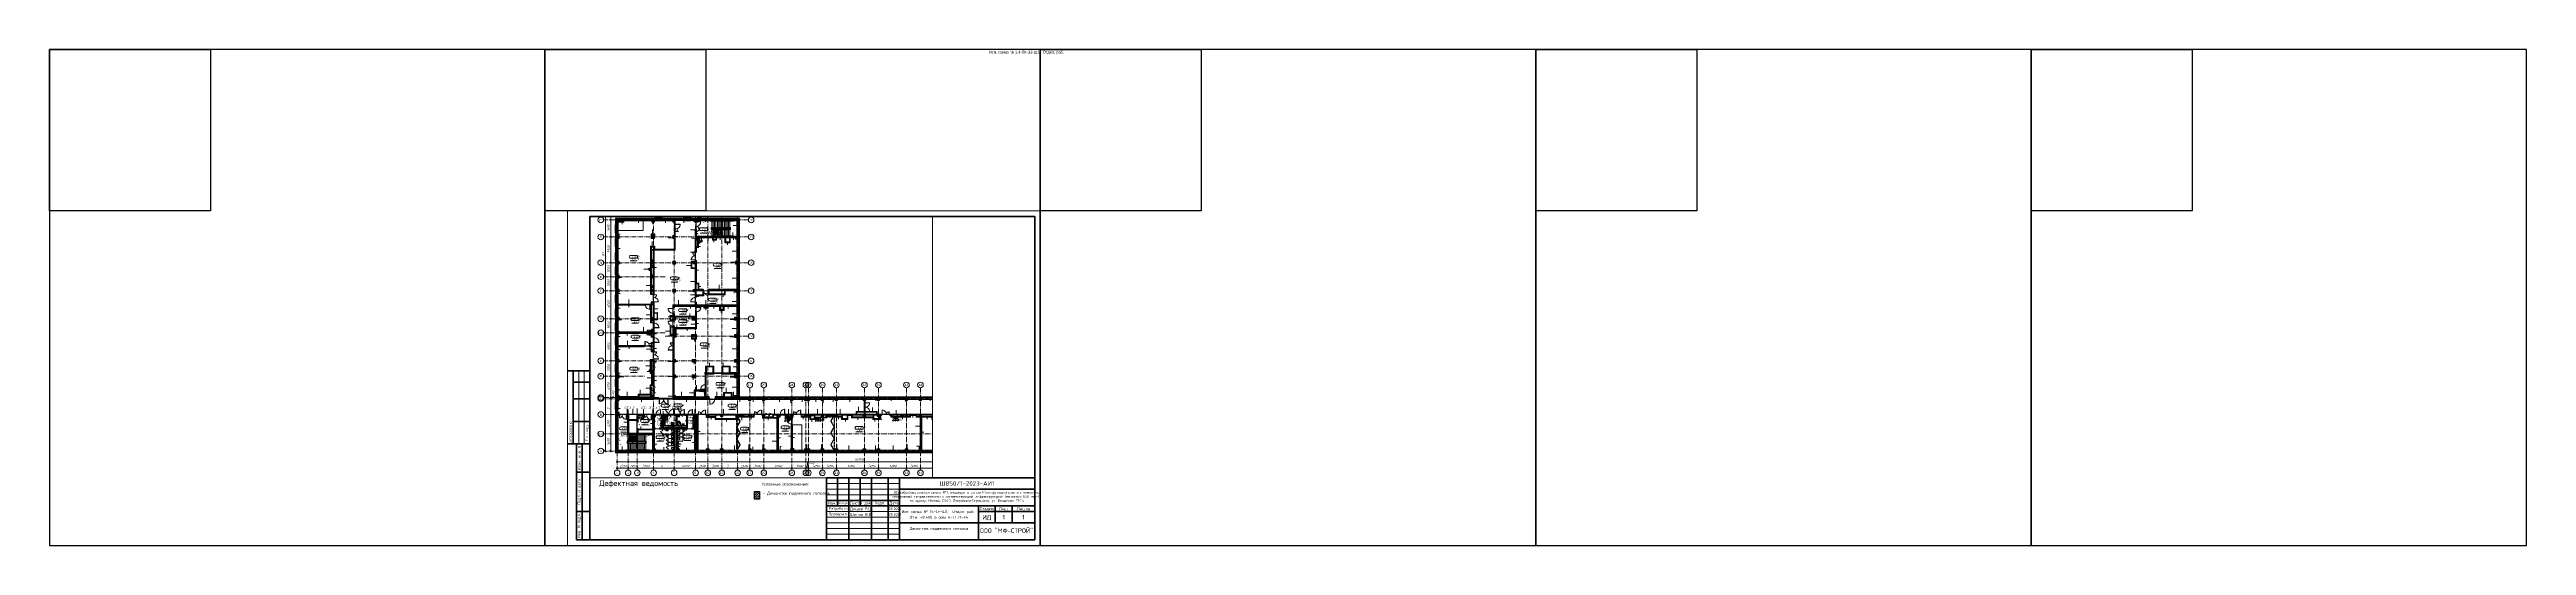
# Paper-space layout '15ДмПт' of a CAD drawing. Header units: millimetres. Extents: x -143 to 2057, y 0 to 440.
# The model-space entities are those that its viewports show. They can reach past a viewport. Long polylines and large blocks are cut down to what shows.
import ezdxf
from ezdxf.enums import TextEntityAlignment as Align

# ---------------------------------------------------------------- set-up
doc = ezdxf.new("R2018")
doc.units = ezdxf.units.MM
for name, color, linetype in [('PDF _Геометрия', 7, 'Continuous'), ('PDF _Текст', 7, 'Continuous'), ('Условные обозначения', 90, 'Continuous')]:
    doc.layers.add(name, color=color, linetype=linetype)
doc.layers.add('PDF _Сплошная заливка', color=7, linetype='Continuous', true_color=0xffffff)
doc.layers.add('ВЭ', color=7, linetype='Continuous', lineweight=15, plot=False)
doc.styles.add('PDF ArialMT', font='arial.ttf')
doc.styles.add('PDF GOST-Common', font='arial.ttf')
doc.styles.add('PDF ISOCPEUR Italic', font='isocpeui.ttf')
doc.styles.get("Standard").update_dxf_attribs({"font": 'arial.ttf'})
doc.styles.add('СПДС', font='isocpeur.ttf', dxfattribs={"width": 0.9})

# ---------------------------------------------------------------- blocks, each defined once
blk = doc.blocks.new('*U158')
at = {"lineweight": 0}
blk.add_lwpolyline([(-415, -5), (5, -5), (5, 292), (-415, 292)], close=True, dxfattribs=at)
at = {"color": 0, "linetype": 'Continuous', "lineweight": 50}
blk.add_lwpolyline([(-395, 287), (0, 287), (0, 0), (-395, 0)], close=True, dxfattribs=at)
at = {"lineweight": 35}
for points in [[(-395, 150), (-415, 150)], [(-410, 85), (-410, 150)], [(-395, 140), (-410, 140)], [(-395, 125), (-410, 125)], [(-395, 105), (-410, 105)], [(-395, 85), (-415, 85)], [(-395, 85), (-407, 85), (-407, 0), (-395, 0)], [(-402, 0), (-402, 85)], [(-395, 60), (-407, 60)], [(-175, 55), (-175, 30)], [(-165, 55), (-165, 0)], [(-155, 55), (-155, 30)], [(-145, 55), (-145, 0)], [(-130, 55), (-130, 0)], [(-120, 55), (-120, 0)], [(-120, 45), (0, 45)], [(-395, 25), (-407, 25)], [(-185, 35), (-120, 35)], [(-185, 30), (0, 30)], [(-50, 30), (-50, 0)], [(-50, 25), (0, 25)], [(-35, 30), (-35, 15)], [(-20, 30), (-20, 15)], [(-120, 15), (0, 15)]]:
    blk.add_lwpolyline(points, dxfattribs=at)
at = {"lineweight": 18}
for points in [[(-405, 85), (-405, 150)], [(-400, 85), (-400, 150)], [(-185, 50), (-120, 50)], [(-185, 45), (-120, 45)], [(-185, 40), (-120, 40)], [(-185, 25), (-120, 25)], [(-185, 20), (-120, 20)], [(-185, 15), (-120, 15)], [(-185, 10), (-120, 10)], [(-185, 5), (-120, 5)]]:
    blk.add_lwpolyline(points, dxfattribs=at)
at = {"lineweight": 35}
blk.add_lwpolyline([(-185, 0), (0, 0), (0, 55), (-185, 55)], close=True, dxfattribs=at)
at = {"lineweight": 0}
blk.add_lwpolyline([(0, -5), (5, -5), (5, 0)], dxfattribs=at)
at = {"lineweight": -2, "char_height": 2.5, "attachment_point": 5, "rotation": 90, "style": 'СПДС'}
for s, insert, width in [('Согласовано', (-412.5, 95), 19.991), ('Гл. спец.', (-397.5, 95), 19.991), ('Взам. инв. N', (-404.5, 72.5), 24.991), ('Подл. и дата', (-404.5, 42.5), 34.991), ('Инв. N подл.', (-404.5, 12.5), 24.991)]:
    blk.add_mtext(s, dxfattribs=dict(at, insert=insert, width=width))
at = {"lineweight": -2, "char_height": 2.5, "style": 'СПДС'}
for s, insert, width, attachment_point in [('Разработал', (-183.1, 27.5), 17.953, 4), ('Проверил', (-183.1, 22.5), 17.953, 4), ('Изм.', (-180, 32.5), 10, 5), ('Кол.уч.', (-170, 32.5), 10, 5), ('Лист', (-160, 32.5), 10, 5), ('N док.', (-150, 32.5), 10, 5), ('Подп.', (-137.5, 32.5), 15, 5), ('Дата', (-125, 32.5), 10, 5), ('Стадия', (-42.5, 27.5), 15, 5), ('Лист', (-27.5, 27.5), 15, 5), ('Листов', (-10, 27.5), 20, 5)]:
    blk.add_mtext(s, dxfattribs=dict(at, insert=insert, width=width, attachment_point=attachment_point))
at = {"insert": (-119.3, 43.2), "char_height": 2.2, "attachment_point": 1, "style": 'СПДС'}
blk.add_mtext_dynamic_manual_height_columns('\\pxqc;Общеобразовательная школа №1, входящая в состав Многофункционального комплекса спортивной направленности с соответствующей инфраструктурой (емкостью 850 мест)½ \\Pпо адресу: Москва, СЗАО, Покровское‐Стрешнево, уч. Владение 71/14', width=118.293, gutter_width=0, heights=[12.8], dxfattribs=at)
at = {"lineweight": 30, "width": 0.9, "flags": 104}
blk.add_attdef('ШАПКА', text='', height=3, dxfattribs=at).set_placement((-135, 281), align=Align.MIDDLE_CENTER)
at = {"style": 'СПДС'}
for tag, height, p in [('ШИФР_ПРОЕКТА', 4, (-60, 50)), ('НАИМЕНОВАНИЕ_ОБЪЕКТА', 2.5, (-85, 25)), ('СТАДИЯ', 4, (-42.5, 20)), ('ЛИСТ_первый', 4, (-27.5, 20)), ('ЛИСТОВ', 4, (-10, 20)), ('НАИМЕНОВАНИЕ_ОБЪЕКТА2', 2.5, (-85, 20)), ('НАИМЕНОВАНИЕ_ЧЕРТЕЖА2', 2.5, (-85, 5)), ('НАИМЕНОВАНИЕ_ЧЕРТЕЖА1', 2.5, (-85, 10)), ('ОРГАНИЗАЦИЯ_РАЗРАБОТЧИК1', 4, (-25, 8.1))]:
    blk.add_attdef(tag, text='', height=height, dxfattribs=at).set_placement(p, align=Align.MIDDLE_CENTER)
for tag, p in [('РАЗРАБОТЧИК', (-164, 27.5)), ('РУК.ГРУППЫ', (-164, 22.5))]:
    blk.add_attdef(tag, text='', height=2.5, dxfattribs=at).set_placement(p, align=Align.MIDDLE_LEFT)
at = {"style": 'СПДС', "width": 0.9}
for p in [(-129.6, 26.4), (-129.6, 21.4)]:
    blk.add_attdef('ДАТА', p, '', height=2.3, dxfattribs=at)
blk = doc.blocks.new('*U2656')
at = {"color": 4}
blk.add_lwpolyline([(-220, -220), (220, -220), (220, 220), (-220, 220)], close=True, dxfattribs=at)
at = {"color": 3}
blk.add_lwpolyline([(-220, 220), (-77, 220), (-77, 77), (-220, 77)], close=True, dxfattribs=at)
blk = doc.blocks.new('*U2657')
at = {"color": 0, "linetype": 'ByBlock', "lineweight": -2, "transparency": 16777216}
for p in [(0, 0), (440, 0), (880, 0), (1320, 0), (1760, 0)]:
    blk.add_blockref('*U2656', p, dxfattribs=at)

msp = doc.modelspace()

# ---------------------------------------------------------------- hatches: boundary and pattern name
at = {"layer": 'PDF _Сплошная заливка', "transparency": 33554559}
h = msp.add_hatch(color=256, dxfattribs=at)
h.paths.add_polyline_path([(-317226.1745, 91171.2657), (-317226.1745, 100422.2895), (-317253.1726, 100422.2895), (-317253.1726, 91171.2657)], flags=0)
h.paths.add_polyline_path([(-317226.1745, 102122.2896), (-317226.1745, 105221.2638), (-317253.1726, 105221.2638), (-317253.1726, 102122.2896)], flags=0)
h.paths.add_polyline_path([(-317226.1745, 106921.2639), (-317226.1745, 108375.063), (-317253.1726, 108375.063), (-317253.1726, 106921.2639)], flags=0)
h.paths.add_polyline_path([(-317226.1745, 110075.063), (-317226.1745, 111221.2632), (-317253.1726, 111221.2632), (-317253.1726, 110075.063)], flags=0)
h.paths.add_polyline_path([(-317226.1745, 112921.2633), (-317226.1745, 114221.2618), (-317253.1726, 114221.2618), (-317253.1726, 112921.2633)], flags=0)
h.paths.add_polyline_path([(-317226.1745, 115921.2619), (-317226.1745, 117221.2605), (-317253.1726, 117221.2605), (-317253.1726, 115921.2619)], flags=0)
h.paths.add_polyline_path([(-317253.1726, 118921.2605), (-317226.1745, 118921.2605), (-317226.1745, 120211.2608), (-317253.1726, 120211.2608), (-317253.1726, 119479.1985)], flags=0)
h.paths.add_polyline_path([(-317226.1745, 121911.2609), (-317226.1745, 123211.2594), (-317253.1726, 123211.2594), (-317253.1726, 121911.2609)], flags=0)
h.paths.add_polyline_path([(-317226.1745, 124911.2595), (-317226.1745, 126221.259), (-317253.1726, 126221.259), (-317253.1726, 124911.2595)], flags=0)
h.paths.add_polyline_path([(-317226.1745, 127921.2597), (-317226.1745, 129221.2593), (-317253.1726, 129221.2593), (-317253.1726, 127921.2597)], flags=0)
h.paths.add_polyline_path([(-317253.1726, 130921.2596), (-317226.1745, 130921.2596), (-317226.1745, 132321.2581), (-317253.1726, 132321.2581), (-317253.1726, 132222.2807)], flags=0)
h.paths.add_polyline_path([(-317226.1745, 134021.2585), (-317226.1745, 135221.2584), (-317253.1726, 135221.2584), (-317253.1726, 134021.2585)], flags=0)
h.paths.add_polyline_path([(-317226.1745, 136921.2575), (-317226.1745, 138221.2584), (-317253.1726, 138221.2584), (-317253.1726, 136921.2575)], flags=0)
h.paths.add_polyline_path([(-317226.1745, 139921.2574), (-317226.1745, 141348.2576), (-317253.1726, 141348.2576), (-317253.1726, 139921.2574)], flags=0)
h = msp.add_hatch(color=256, dxfattribs=at)
h.paths.add_polyline_path([(-317076.174, 91321.2663), (-317076.174, 100422.2895), (-317126.1742, 100422.2895), (-317126.1742, 91321.2663)], flags=0)
h.paths.add_polyline_path([(-317126.1742, 102122.2896), (-317076.174, 102122.2896), (-317076.174, 105221.2638), (-317126.1742, 105221.2638), (-317126.1742, 102488.423)], flags=0)
h.paths.add_polyline_path([(-317076.174, 106921.2639), (-317076.174, 108375.063), (-317126.1742, 108375.063), (-317126.1742, 106921.2639)], flags=0)
h.paths.add_polyline_path([(-317076.174, 110075.063), (-317076.174, 111221.2632), (-317126.1742, 111221.2632), (-317126.1742, 110075.063)], flags=0)
h.paths.add_polyline_path([(-317076.174, 112921.2633), (-317076.174, 114221.2618), (-317126.1742, 114221.2618), (-317126.1742, 112921.2633)], flags=0)
h.paths.add_polyline_path([(-317126.1742, 115921.2619), (-317076.174, 115921.2619), (-317076.174, 117221.2605), (-317126.1742, 117221.2605), (-317126.1742, 116647.4015)], flags=0)
h.paths.add_polyline_path([(-317076.174, 118921.2605), (-317076.174, 120211.2608), (-317126.1742, 120211.2608), (-317126.1742, 118921.2605)], flags=0)
h.paths.add_polyline_path([(-317076.174, 121911.2609), (-317076.174, 123211.2594), (-317126.1742, 123211.2594), (-317126.1742, 121911.2609)], flags=0)
h.paths.add_polyline_path([(-317076.174, 124911.2595), (-317076.174, 126221.259), (-317126.1742, 126221.259), (-317126.1742, 124911.2595)], flags=0)
h.paths.add_polyline_path([(-317076.174, 127921.2597), (-317076.174, 129221.2593), (-317126.1742, 129221.2593), (-317126.1742, 127921.2597)], flags=0)
h.paths.add_polyline_path([(-317126.1742, 130921.2596), (-317076.174, 130921.2596), (-317076.174, 132321.2581), (-317126.1742, 132321.2581), (-317126.1742, 132222.2807)], flags=0)
h.paths.add_polyline_path([(-317076.174, 134021.2585), (-317076.174, 135221.2584), (-317126.1742, 135221.2584), (-317126.1742, 134021.2585)], flags=0)
h.paths.add_polyline_path([(-317076.174, 136921.2575), (-317076.174, 138221.2584), (-317126.1742, 138221.2584), (-317126.1742, 136921.2575)], flags=0)
h.paths.add_polyline_path([(-317076.174, 139921.2574), (-317076.174, 141221.257), (-317126.1742, 141221.257), (-317126.1742, 139921.2574)], flags=0)
h = msp.add_hatch(color=256, dxfattribs=at)
h.paths.add_polyline_path([(-290876.1851, 141171.2584), (-290876.1851, 141221.257), (-298789.1763, 141221.257), (-298789.1763, 141171.2584), (-290976.1855, 141171.2584)], flags=0)
h.paths.add_polyline_path([(-303403.9461, 141171.2584), (-302761.1775, 141171.2584), (-302761.1775, 141221.257), (-307166.1806, 141221.257), (-307166.1806, 141171.2584), (-305073.682, 141171.2584)], flags=0)
h.paths.add_polyline_path([(-300899.3377, 141171.2584), (-299664.1797, 141171.2584), (-299664.1797, 141221.257), (-301061.1795, 141221.257), (-301061.1795, 141171.2584)], flags=0)
h.paths.add_polyline_path([(-310082.8987, 141171.2584), (-308866.1786, 141171.2584), (-308866.1786, 141221.257), (-317076.174, 141221.257), (-317076.174, 141171.2584), (-311752.6347, 141171.2584)], flags=0)
h = msp.add_hatch(color=256, dxfattribs=at)
h.paths.add_polyline_path([(-317076.174, 91421.2666), (-316976.1736, 91421.2666), (-316976.1736, 100422.2895), (-317076.174, 100422.2895), (-317076.174, 92577.1358)], flags=0)
h.paths.add_polyline_path([(-316976.1736, 102122.2896), (-316976.1736, 105221.2638), (-317076.174, 105221.2638), (-317076.174, 102122.2896)], flags=0)
h.paths.add_polyline_path([(-316976.1736, 106921.2639), (-316976.1736, 108375.063), (-317076.174, 108375.063), (-317076.174, 106921.2639)], flags=0)
h.paths.add_polyline_path([(-316976.1736, 110075.063), (-316976.1736, 111221.2632), (-317076.174, 111221.2632), (-317076.174, 110075.063)], flags=0)
h.paths.add_polyline_path([(-316976.1736, 112921.2633), (-316976.1736, 114221.2618), (-317076.174, 114221.2618), (-317076.174, 112921.2633)], flags=0)
h.paths.add_polyline_path([(-317076.174, 115921.2619), (-316976.1736, 115921.2619), (-316976.1736, 117221.2605), (-317076.174, 117221.2605), (-317076.174, 116647.4015)], flags=0)
h.paths.add_polyline_path([(-317076.174, 118921.2605), (-316976.1736, 118921.2605), (-316976.1736, 120211.2608), (-317076.174, 120211.2608), (-317076.174, 119479.1985)], flags=0)
h.paths.add_polyline_path([(-316976.1736, 121911.2609), (-316976.1736, 123211.2594), (-317076.174, 123211.2594), (-317076.174, 121911.2609)], flags=0)
h.paths.add_polyline_path([(-316976.1736, 124911.2595), (-316976.1736, 126221.259), (-317076.174, 126221.259), (-317076.174, 124911.2595)], flags=0)
h.paths.add_polyline_path([(-316976.1736, 127921.2597), (-316976.1736, 129221.2593), (-317076.174, 129221.2593), (-317076.174, 127921.2597)], flags=0)
h.paths.add_polyline_path([(-317076.174, 130921.2596), (-316976.1736, 130921.2596), (-316976.1736, 132321.2581), (-317076.174, 132321.2581), (-317076.174, 131570.9112)], flags=0)
h.paths.add_polyline_path([(-316976.1736, 134021.2585), (-316976.1736, 135221.2584), (-317076.174, 135221.2584), (-317076.174, 134021.2585)], flags=0)
h.paths.add_polyline_path([(-316976.1736, 136921.2575), (-316976.1736, 138221.2584), (-317076.174, 138221.2584), (-317076.174, 136921.2575)], flags=0)
h.paths.add_polyline_path([(-317076.174, 139921.2574), (-316976.1736, 139921.2574), (-316976.1736, 141171.2584), (-317076.174, 141171.2584), (-317076.174, 140009.7201)], flags=0)
h = msp.add_hatch(color=256, dxfattribs=at)
h.paths.add_polyline_path([(-291715.7767, 141071.257), (-290976.1855, 141071.257), (-290976.1855, 141171.2584), (-298789.1763, 141171.2584), (-298789.1763, 141071.257), (-298394.7294, 141071.257)], flags=0)
h.paths.add_polyline_path([(-299664.1797, 141071.257), (-299664.1797, 141171.2584), (-301061.1795, 141171.2584), (-301061.1795, 141071.257), (-300064.4654, 141071.257)], flags=0)
h.paths.add_polyline_path([(-302986.5141, 141071.257), (-302761.1775, 141071.6429), (-302761.1775, 141171.2584), (-307166.1806, 141171.2584), (-307166.1806, 141071.257), (-303403.9461, 141071.257)], flags=0)
h.paths.add_polyline_path([(-308866.1786, 141071.257), (-308866.1786, 141171.2584), (-316976.1736, 141171.2584), (-316976.1736, 141071.257), (-309248.0263, 141071.257)], flags=0)
for points in [[(-316761.8514, 140571.2577), (-316476.1803, 140571.2577), (-316476.1803, 141071.257), (-316976.1736, 141071.257), (-316976.1736, 140571.2577)], [(-310082.8987, 140821.2576), (-309426.179, 140821.2576), (-309426.179, 141071.257), (-316476.1803, 141071.257), (-316476.1803, 140821.2576), (-311752.6347, 140821.2576)], [(-315926.9791, 140571.2577), (-315666.1788, 140571.2577), (-315666.1788, 140671.2582), (-316458.6725, 140671.2582), (-316458.6725, 140571.2577)], [(-315566.1785, 140551.2579), (-315566.1785, 140571.2577), (-316458.6725, 140571.2577), (-316458.6725, 140551.2579), (-315666.1788, 140551.2579)], [(-315666.1788, 140571.2577), (-315566.1785, 140571.2577), (-315566.1785, 140821.2576), (-315666.1788, 140821.2576), (-315666.1788, 140671.2582)], [(-309426.179, 140571.2577), (-308926.1771, 140571.2577), (-308926.1771, 141071.257), (-309426.179, 141071.257), (-309426.179, 140717.6694)], [(-304926.1789, 140571.2577), (-304426.177, 140571.2577), (-304426.177, 141071.257), (-304926.1789, 141071.257), (-304926.1789, 140717.6694)], [(-300176.1778, 140571.2577), (-299926.1769, 140571.2577), (-299926.1769, 141071.257), (-300426.1788, 141071.257), (-300426.1788, 140571.2577), (-300184.1782, 140571.2577), (-300184.1782, 140576.258), (-300176.1778, 140576.258)], [(-299926.1769, 137171.2589), (-299926.1769, 138921.2579), (-300176.1778, 138921.2579), (-300176.1778, 137171.2589), (-300064.4654, 137171.2589)], [(-291226.1778, 137421.2585), (-290976.1855, 137421.2585), (-290976.1855, 140821.2576), (-291226.1778, 140821.2576), (-291226.1778, 137481.2582)], [(-309646.1764, 125056.2593), (-309626.1798, 125056.2593), (-309626.1798, 135288.2586), (-309646.1764, 135288.2586), (-309646.1764, 125142.7902)], [(-309526.1793, 135268.2589), (-308926.1771, 135268.2589), (-308926.1771, 135288.2586), (-309626.1798, 135288.2586), (-309626.1798, 135268.2589)], [(-309626.1798, 125156.2597), (-309526.1793, 125156.2597), (-309526.1793, 135268.2589), (-309626.1798, 135268.2589), (-309626.1798, 126558.6888)], [(-309546.176, 137071.2586), (-309526.1793, 137071.2586), (-309526.1793, 137916.2584), (-309546.176, 137916.2584), (-309546.176, 137885.8726)], [(-309426.179, 137896.2579), (-308926.1771, 137896.2579), (-308926.1771, 137916.2584), (-309526.1793, 137916.2584), (-309526.1793, 137896.2579)], [(-309526.1793, 137071.2586), (-309426.179, 137071.2586), (-309426.179, 137896.2579), (-309526.1793, 137896.2579), (-309526.1793, 137885.8726)], [(-309026.1774, 134768.2593), (-308926.1771, 134768.2593), (-308926.1771, 135268.2589), (-309026.1774, 135268.2589), (-309026.1774, 135054.0767)], [(-308926.1771, 137571.2583), (-308906.1804, 137571.2583), (-308906.1804, 137916.2584), (-308926.1771, 137916.2584), (-308926.1771, 137885.8726)], [(-308926.1771, 134768.2593), (-308906.1804, 134768.2593), (-308906.1804, 135288.2586), (-308926.1771, 135288.2586), (-308926.1771, 135054.0767)], [(-291476.1788, 137171.2589), (-291476.1788, 137421.2585), (-299926.1769, 137421.2585), (-299926.1769, 137171.2589), (-291715.7767, 137171.2589)], [(-299676.1759, 135271.2586), (-299576.1841, 135271.2586), (-299576.1841, 137171.2589), (-299676.1759, 137171.2589), (-299676.1759, 136469.9747)], [(-299576.1841, 135171.2582), (-299556.1789, 135171.2582), (-299556.1789, 137171.2589), (-299576.1841, 137171.2589), (-299576.1841, 135271.2586)], [(-295890.121, 136681.258), (-295647.1817, 136681.258), (-295647.1817, 136701.2584), (-296348.1834, 136701.2584), (-296348.1834, 136681.258), (-296248.183, 136681.258)], [(-295667.1784, 136701.2584), (-295647.1817, 136701.2584), (-295647.1817, 137171.2589), (-295667.1784, 137171.2589), (-295667.1784, 136801.2588)], [(-293385.5127, 136151.2579), (-292733.6845, 136151.2579), (-292733.6845, 136171.2583), (-293753.6849, 136171.2583), (-293753.6849, 136151.2579)], [(-292833.6849, 136171.2583), (-292833.6849, 136271.2587), (-293733.6797, 136271.2587), (-293733.6797, 136171.2583), (-293385.5127, 136171.2583)], [(-291476.1788, 136921.2575), (-290976.1855, 136921.2575), (-290976.1855, 137421.2585), (-291476.1788, 137421.2585), (-291476.1788, 137177.9245)], [(-316976.1736, 128571.2589), (-316476.1803, 128571.2589), (-316476.1803, 129071.2587), (-316976.1736, 129071.2587), (-316976.1736, 128682.5349)], [(-309203.6755, 130791.2848), (-309176.178, 130791.2848), (-309176.178, 130891.2838), (-309526.1793, 130891.2838), (-309526.1793, 130791.2848), (-309326.1786, 130791.2848)], [(-309176.178, 128571.2589), (-308926.1771, 128571.2589), (-308926.1771, 129071.2587), (-309426.179, 129071.2587), (-309426.179, 128571.2589)], [(-300626.1796, 132070.2173), (-300626.1796, 132090.217), (-301006.1759, 132090.217), (-301006.1759, 132070.2173), (-300986.1792, 132070.2173)], [(-300626.1796, 131970.2171), (-300626.1796, 132070.2173), (-300986.1792, 132070.2173), (-300986.1792, 131970.2171), (-300886.1788, 131970.2171)], [(-299442.5632, 127370.912), (-299422.5666, 127370.912), (-299422.5666, 127390.9118), (-299926.1769, 127390.9118), (-299926.1769, 127370.912)], [(-299442.5632, 126070.9124), (-299422.5666, 126070.9124), (-299422.5666, 127370.912), (-299442.5632, 127370.912), (-299442.5632, 126558.6888)], [(-316976.1736, 125571.2603), (-316476.1803, 125571.2603), (-316476.1803, 126071.2601), (-316976.1736, 126071.2601), (-316976.1736, 125850.7401)], [(-309526.1793, 123356.2608), (-309176.178, 123356.2608), (-309176.178, 123376.2596), (-309546.176, 123376.2596), (-309546.176, 123356.2608)], [(-309546.176, 122911.2604), (-309526.1793, 122911.2604), (-309526.1793, 123356.2608), (-309546.176, 123356.2608), (-309546.176, 123018.9425)], [(-309203.6755, 126818.7607), (-309176.178, 126818.7607), (-309176.178, 126918.7595), (-309526.1793, 126918.7595), (-309526.1793, 126818.7607)], [(-309176.178, 123256.2605), (-309176.178, 123356.2608), (-309526.1793, 123356.2608), (-309526.1793, 123256.2605), (-309248.0263, 123256.2605)], [(-291226.1778, 122521.2594), (-291226.1778, 122771.2603), (-304926.1789, 122771.2603), (-304926.1789, 122521.2594), (-291715.7767, 122521.2594)], [(-298386.1778, 124800.912), (-298386.1778, 124820.913), (-299926.1769, 124820.913), (-299926.1769, 124800.912), (-298394.7294, 124800.912)], [(-298406.1831, 124920.9133), (-298406.1831, 125812.9121), (-298451.1798, 125812.9121), (-298451.1798, 125820.912), (-298506.1835, 125820.912), (-298506.1835, 124920.9133)], [(-298406.1831, 124820.913), (-298386.1778, 124820.913), (-298386.3587, 125812.9121), (-298406.1831, 125812.9121), (-298406.1831, 124920.9133)], [(-297296.1805, 125040.9125), (-297276.1839, 125040.9125), (-297276.1839, 125821.2602), (-297291.1771, 125820.912), (-297291.1771, 125812.9121), (-297296.1805, 125812.9121), (-297296.1805, 125140.9129)], [(-293924.0697, 125020.9127), (-293824.0693, 125020.9127), (-293824.0693, 125040.9125), (-297296.1805, 125040.9125), (-297296.1805, 125020.9127), (-295055.2487, 125020.9127)], [(-293924.0697, 125040.9125), (-293924.0697, 125140.9129), (-297276.1839, 125140.9129), (-297276.1839, 125040.9125), (-295055.2487, 125040.9125)], [(-294896.1799, 121697.2185), (-294876.1832, 121697.2185), (-294876.1832, 122521.2594), (-294896.1799, 122521.2594), (-294896.1799, 121797.2189)], [(-291476.1788, 125571.2603), (-290976.1855, 125571.2603), (-290976.1855, 126071.2601), (-291476.1788, 126071.2601), (-291476.1788, 125850.7401)], [(-316761.8514, 116571.2623), (-316476.1803, 116571.2623), (-316476.1803, 117071.2621), (-316976.1736, 117071.2621), (-316976.1736, 116571.2623)], [(-309546.176, 116746.2608), (-309436.1773, 116746.2608), (-309436.1773, 116996.2617), (-316446.1767, 116996.2617), (-316446.1767, 116746.2608), (-310082.8987, 116746.2608)], [(-309176.178, 119451.2618), (-309176.178, 119471.2605), (-309656.1747, 119471.2605), (-309656.1747, 119451.2618), (-309248.0263, 119451.2618)], [(-309176.178, 118996.2609), (-309176.178, 119016.2618), (-309656.1747, 119016.2618), (-309656.1747, 118996.2609), (-309248.0263, 118996.2609)], [(-309248.0263, 119471.2605), (-309176.178, 119471.2605), (-309176.178, 119571.2609), (-309636.1781, 119571.2609), (-309636.1781, 119471.2605)], [(-309176.178, 119016.2618), (-309176.178, 119116.26), (-309636.1781, 119116.26), (-309636.1781, 119016.2618), (-309248.0263, 119016.2618)], [(-309176.178, 117471.2614), (-309176.178, 117491.2602), (-309426.179, 117491.2602), (-309426.179, 117471.2614), (-309248.0263, 117471.2614)], [(-309426.179, 117071.2621), (-309406.1738, 117071.2621), (-309406.1738, 117471.2614), (-309426.179, 117471.2614), (-309426.179, 117355.3507)], [(-309248.0263, 116571.2623), (-308926.1771, 116571.2623), (-308926.1771, 117071.2621), (-309426.179, 117071.2621), (-309426.179, 116571.2623)], [(-309176.178, 117371.2611), (-309176.178, 117471.2614), (-309406.1738, 117471.2614), (-309406.1738, 117371.2611), (-309248.0263, 117371.2611)], [(-308346.18, 119641.2599), (-308346.18, 119741.2602), (-308926.1771, 119741.2602), (-308926.1771, 119641.2599), (-308413.1627, 119641.2599)], [(-308346.18, 119641.2599), (-308246.1796, 119641.2599), (-308246.1796, 121101.2594), (-308346.18, 121101.2594), (-308346.18, 119741.2602)], [(-305526.1812, 119466.2614), (-305506.176, 119466.2614), (-305506.176, 120516.2611), (-305526.1812, 120516.2611), (-305526.1812, 119479.1985)], [(-304926.1789, 119446.2604), (-304926.1789, 119466.2614), (-305526.1812, 119466.2614), (-305526.1812, 119446.2604), (-305073.682, 119446.2604)], [(-304926.1789, 118101.2608), (-304926.1789, 118121.2618), (-305526.1812, 118121.2618), (-305526.1812, 118101.2608), (-305073.682, 118101.2608)], [(-305526.1812, 116416.2604), (-305506.176, 116416.2604), (-305506.176, 118101.2608), (-305526.1812, 118101.2608), (-305526.1812, 116516.2607)], [(-304926.1789, 120496.2601), (-304926.1789, 120516.2611), (-305506.176, 120516.2611), (-305506.176, 120496.2601), (-305073.682, 120496.2601)], [(-304926.1789, 119466.2614), (-304926.1789, 119566.2617), (-305506.176, 119566.2617), (-305506.176, 119466.2614), (-305073.682, 119466.2614)], [(-305073.682, 118001.2605), (-304926.1789, 118001.2605), (-304926.1789, 118101.2608), (-305506.176, 118101.2608), (-305506.176, 118001.2605), (-305406.1756, 118001.2605)], [(-304926.1789, 120396.2598), (-304926.1789, 120496.2601), (-305406.1756, 120496.2601), (-305406.1756, 120396.2598), (-305073.682, 120396.2598)], [(-300899.3377, 120328.2608), (-300066.1791, 120328.2608), (-300066.1791, 120348.2597), (-304676.1779, 120348.2597), (-304676.1779, 120328.2608), (-301734.21, 120328.2608)], [(-300046.1825, 120228.2605), (-300046.1825, 120328.2608), (-304676.1779, 120328.2608), (-304676.1779, 120228.2605), (-300064.4654, 120228.2605)], [(-300066.1791, 117851.2621), (-300066.1791, 117871.2608), (-304676.1779, 117871.2608), (-304676.1779, 117851.2621), (-301734.21, 117851.2621)], [(-300064.4654, 117751.2616), (-300046.1825, 117751.2616), (-300046.1825, 117851.2621), (-304676.1779, 117851.2621), (-304676.1779, 117751.2616), (-300066.1791, 117751.2616)], [(-304446.9056, 120071.2607), (-304446.9056, 120091.2616), (-304546.906, 120091.2616), (-304546.906, 120208.2596), (-304566.9026, 120208.2596), (-304566.9026, 120071.2607), (-304546.906, 120071.2607)], [(-300636.1779, 120071.2607), (-300636.1779, 120208.2596), (-300656.1831, 120208.2596), (-300656.1831, 120091.2616), (-300756.1835, 120091.2616), (-300756.1835, 120071.2607), (-300656.1831, 120071.2607)], [(-294176.1806, 121677.2176), (-294076.1802, 121677.2176), (-294076.1802, 121697.2185), (-294896.1799, 121697.2185), (-294896.1799, 121677.2176)], [(-309176.178, 115926.2611), (-309176.178, 115946.262), (-309546.176, 115946.262), (-309546.176, 115926.2611), (-309248.0263, 115926.2611)], [(-309176.178, 114646.2613), (-309176.178, 114666.2623), (-309546.176, 114666.2623), (-309546.176, 114646.2613), (-309248.0263, 114646.2613)], [(-309176.178, 112786.2624), (-309176.178, 112806.2633), (-309546.176, 112806.2633), (-309546.176, 112786.2624), (-309248.0263, 112786.2624)], [(-309176.178, 115946.262), (-309176.178, 116046.2624), (-309526.1793, 116046.2624), (-309526.1793, 115946.262), (-309248.0263, 115946.262)], [(-309176.178, 114546.2631), (-309176.178, 114646.2613), (-309526.1793, 114646.2613), (-309526.1793, 114546.2631), (-309248.0263, 114546.2631)], [(-309248.0263, 112806.2633), (-309176.178, 112806.2633), (-309176.178, 112906.2615), (-309526.1793, 112906.2615), (-309526.1793, 112806.2633)], [(-304926.1789, 116396.2616), (-304926.1789, 116416.2604), (-305526.1812, 116416.2604), (-305526.1812, 116396.2616), (-305073.682, 116396.2616)], [(-304926.1789, 116416.2604), (-304926.1789, 116516.2607), (-305506.176, 116516.2607), (-305506.176, 116416.2604), (-305073.682, 116416.2604)], [(-304926.1789, 115871.2617), (-304426.177, 115871.2617), (-304426.177, 116371.2615), (-304926.1789, 116371.2615), (-304926.1789, 115939.4544)], [(-299976.1771, 115506.2629), (-299976.1771, 115526.2617), (-300896.1771, 115526.2617), (-300896.1771, 115506.2629), (-300064.4654, 115506.2629)], [(-300064.4654, 115526.2617), (-299976.1771, 115526.2617), (-299976.1771, 116371.2615), (-300076.1774, 116371.2615), (-300076.1774, 115526.2617)], [(-316761.8514, 110571.2628), (-316476.1803, 110571.2628), (-316476.1803, 111071.2626), (-316976.1736, 111071.2626), (-316976.1736, 110571.2628)], [(-316976.1736, 107271.2631), (-316476.1803, 107271.2631), (-316476.1803, 107771.2629), (-316976.1736, 107771.2629), (-316976.1736, 107444.0656)], [(-309746.1768, 108746.2623), (-309726.1801, 108746.2623), (-309726.1801, 111046.2625), (-309746.1768, 111046.2625), (-309746.1768, 108846.2627)], [(-309436.1773, 111026.2637), (-309436.1773, 111046.2625), (-309726.1801, 111046.2625), (-309726.1801, 111026.2637), (-309626.1798, 111026.2637)], [(-309626.1798, 108846.2627), (-309626.1798, 111026.2637), (-309726.1801, 111026.2637), (-309726.1801, 108846.2627), (-309665.4669, 108846.2627)], [(-309446.1756, 105626.2645), (-309426.179, 105626.2645), (-309426.179, 108726.2635), (-309446.1756, 108726.2635), (-309446.1756, 106736.1164)], [(-309176.178, 110571.2628), (-308926.1771, 110571.2628), (-308928.175, 111059.2621), (-309174.1801, 111059.2621), (-309174.1801, 111071.2626), (-309426.179, 111071.2626), (-309426.179, 110571.2628), (-309248.0263, 110571.2628)], [(-304926.1789, 110571.2628), (-304426.177, 110571.2628), (-304426.177, 111071.2626), (-304926.1789, 111071.2626), (-304926.1789, 110983.8118)], [(-297901.1777, 108316.2636), (-297881.181, 108316.2636), (-297881.181, 109625.2637), (-297901.1777, 109625.2637), (-297901.1777, 109567.9133)], [(-296271.1766, 109605.2627), (-296251.18, 109605.2627), (-296251.18, 109625.2637), (-297881.181, 109625.2637), (-297881.181, 109605.2627), (-297781.1807, 109605.2627)], [(-297781.1807, 109505.2624), (-296271.1766, 109505.2624), (-296271.1766, 109605.2627), (-297781.1807, 109605.2627), (-297781.1807, 109567.9133)], [(-296271.1766, 108286.2644), (-296251.18, 108286.2644), (-296251.18, 109605.2627), (-296271.1766, 109605.2627), (-296271.1766, 109505.2624)], [(-294401.2159, 108286.2644), (-294381.2192, 108286.2644), (-294381.2192, 109621.2635), (-294401.2159, 109621.2635), (-294401.2159, 109567.9133)], [(-292771.2148, 109601.2626), (-292751.2182, 109601.2626), (-292751.2182, 109621.2635), (-294381.2192, 109621.2635), (-294381.2192, 109601.2626), (-294281.2189, 109601.2626)], [(-294281.2189, 109501.2622), (-292771.2148, 109501.2622), (-292771.2148, 109601.2626), (-294281.2189, 109601.2626), (-294281.2189, 109567.9133)], [(-316476.1803, 102321.2656), (-316476.1803, 102821.2653), (-316976.1736, 102821.2653), (-316976.1736, 102321.2656), (-316761.8514, 102321.2656)], [(-309426.179, 102871.2634), (-309426.179, 103121.2643), (-316476.1803, 103121.2643), (-316476.1803, 102871.2634), (-310082.8987, 102871.2634)], [(-311752.6347, 102571.2644), (-309051.1775, 102571.2644), (-309051.1775, 102821.2653), (-316476.1803, 102821.2653), (-316476.1803, 102571.2644), (-315092.1153, 102571.2644)], [(-309746.1768, 103499.2218), (-309746.1768, 103599.2222), (-312184.1813, 103599.2222), (-312184.1813, 103499.2218), (-310082.8987, 103499.2218)], [(-309746.1768, 103121.2643), (-309726.1801, 103121.2643), (-309726.1801, 105626.2645), (-309746.1768, 105626.2645), (-309746.1768, 103619.2231)], [(-309176.178, 105506.2631), (-309176.178, 105606.2636), (-309626.1798, 105606.2636), (-309626.1798, 105506.2631), (-309248.0263, 105506.2631)], [(-309176.178, 104386.2645), (-309176.178, 104486.2648), (-309626.1798, 104486.2648), (-309626.1798, 104386.2645), (-309248.0263, 104386.2645)], [(-300326.1784, 103121.2643), (-300076.1774, 103121.2643), (-300076.1774, 104571.2635), (-300326.1784, 104571.2635), (-300326.1784, 104161.2636)], [(-298236.1772, 104321.2646), (-298076.1783, 104321.2646), (-298076.1783, 104571.2635), (-300076.1774, 104571.2635), (-300076.1774, 104321.2646), (-298394.7294, 104321.2646)], [(-294021.1852, 103121.2643), (-294001.1799, 103121.2643), (-294001.1799, 103991.2642), (-294021.1852, 103991.2642), (-294021.1852, 103891.2639)], [(-292450.5625, 103891.2639), (-292450.5625, 103991.2642), (-294001.1799, 103991.2642), (-294001.1799, 103891.2639), (-293385.5127, 103891.2639)], [(-292350.5621, 103121.2643), (-292330.5655, 103121.2643), (-292330.5655, 104011.2652), (-292350.5621, 104011.2652), (-292350.5621, 103904.3215)], [(-288226.1835, 102321.2656), (-288226.1835, 102821.2653), (-288726.1855, 102821.2653), (-288726.1855, 102321.2656), (-288376.296, 102321.2656)], [(-285726.1825, 102321.2656), (-285226.1806, 102321.2656), (-285226.1806, 102821.2653), (-285726.1825, 102821.2653), (-285726.1825, 102488.423)], [(-279726.1853, 102321.2656), (-279226.1833, 102321.2656), (-279226.1833, 102821.2653), (-279726.1853, 102821.2653), (-279726.1853, 102488.423)], [(-276226.1847, 102321.2656), (-276226.1847, 102821.2653), (-276726.1823, 102821.2653), (-276726.1823, 102321.2656), (-276688.131, 102321.2656)], [(-276176.1845, 102321.2656), (-275676.1826, 102321.2656), (-275676.1826, 102821.2653), (-276176.1845, 102821.2653), (-276176.1845, 102488.423)], [(-270009.1741, 102321.2656), (-269676.1853, 102321.2656), (-269676.1853, 102821.2653), (-270176.1872, 102821.2653), (-270176.1872, 102321.2656)], [(-263676.1881, 102321.2656), (-263676.1881, 102821.2653), (-264176.1857, 102821.2653), (-264176.1857, 102321.2656), (-264165.0937, 102321.2656)], [(-261176.187, 102321.2656), (-260676.1851, 102321.2656), (-260676.1851, 102821.2653), (-261176.187, 102821.2653), (-261176.187, 102488.423)], [(-254676.1879, 102321.2656), (-254676.1879, 102821.2653), (-255176.1898, 102821.2653), (-255176.1898, 102321.2656), (-254981.5283, 102321.2656)], [(-316476.1803, 99171.2642), (-316476.1803, 99671.264), (-316976.1736, 99671.264), (-316976.1736, 99171.2642), (-316761.8514, 99171.2642)], [(-316976.1736, 91421.2666), (-316726.1726, 91421.2666), (-316726.1726, 99161.2659), (-316976.1736, 99161.2659), (-316976.1736, 92577.1358)], [(-312666.1759, 99401.2642), (-312666.1759, 99421.2652), (-314366.1739, 99421.2652), (-314366.1739, 99401.2642), (-313422.3794, 99401.2642)], [(-312666.1759, 99301.266), (-312666.1759, 99401.2642), (-314366.1739, 99401.2642), (-314366.1739, 99301.266), (-313422.3794, 99301.266)], [(-309226.1782, 96123.2224), (-309226.1782, 96143.2233), (-312416.175, 96143.2233), (-312416.175, 96123.2224), (-311752.6347, 96123.2224)], [(-309226.1782, 96023.2221), (-309226.1782, 96123.2224), (-312416.175, 96123.2224), (-312416.175, 96023.2221), (-311752.6347, 96023.2221)], [(-307060.8409, 96293.8526), (-306960.8405, 96293.8526), (-306960.8405, 99171.2642), (-307060.8409, 99171.2642), (-307060.8409, 96393.853)], [(-304100.8398, 96271.2638), (-301876.1758, 96273.856), (-301876.1758, 96521.2648), (-306776.1774, 96521.2648), (-306776.1774, 96271.2638), (-304220.8369, 96271.2638)], [(-306660.8394, 96920.84), (-306660.8394, 99171.2642), (-306760.8397, 99171.2642), (-306760.8397, 96920.84), (-306743.418, 96920.84)], [(-301996.1814, 96820.8396), (-301976.1761, 96824.8312), (-301976.1761, 96920.84), (-306760.8397, 96920.84), (-306760.8397, 96820.8396), (-302569.0737, 96820.8396)], [(-304620.8384, 91671.2676), (-304520.838, 91671.2676), (-304520.838, 96271.2638), (-304620.8384, 96271.2638), (-304620.8384, 91869.1886)], [(-304240.8421, 96920.84), (-304140.8417, 96920.84), (-304140.8417, 99171.2642), (-304240.8421, 99171.2642), (-304240.8421, 96940.841)], [(-304126.1758, 91671.2676), (-304126.1758, 91921.2686), (-304120.8365, 91921.2686), (-304120.8365, 96261.2655), (-304220.8369, 96261.2655), (-304220.8369, 91671.2676)], [(-304120.8365, 96940.841), (-304120.8365, 98921.2654), (-304126.1758, 98921.2654), (-304126.1758, 99171.2642), (-304140.8417, 99171.2642), (-304140.8417, 96940.841)], [(-304120.8365, 91921.2686), (-304100.8398, 91921.2686), (-304100.8398, 96261.2655), (-304120.8365, 96261.2655), (-304120.8365, 92016.6401)], [(-301976.1761, 96521.2648), (-301876.1758, 96521.2648), (-301876.1758, 99171.2642), (-301976.1761, 99171.2642), (-301976.1761, 96820.8396)], [(-300226.178, 91671.2676), (-300126.1777, 91671.2676), (-300126.1777, 99171.2642), (-300226.178, 99171.2642), (-300226.178, 91869.1886)], [(-299876.1767, 91921.2686), (-299626.1757, 91921.2686), (-299626.1757, 98921.2654), (-299876.1767, 98921.2654), (-299876.1767, 92577.1358)], [(-295834.3337, 98801.2468), (-295834.3337, 98901.2472), (-297726.177, 98901.2472), (-297726.177, 98801.2468), (-295854.339, 98801.2468)], [(-295854.339, 98781.2459), (-295854.339, 98801.2468), (-297726.177, 98801.2468), (-297726.177, 98781.2459), (-296724.9933, 98781.2459)], [(-291440.9565, 98351.2645), (-291340.9561, 98351.2645), (-291340.9561, 98371.2654), (-295834.3337, 98371.2654), (-295834.3337, 98351.2645), (-291715.7767, 98351.2645)], [(-291440.9565, 98371.2654), (-291440.9565, 98471.2658), (-295734.3333, 98471.2658), (-295734.3333, 98371.2654), (-291715.7767, 98371.2654)], [(-288126.1831, 98801.2662), (-288126.1831, 98821.265), (-289826.1811, 98821.265), (-289826.1811, 98801.2662), (-288226.1835, 98801.2662)], [(-288226.1835, 98821.265), (-288226.1835, 98921.2654), (-289726.1807, 98921.2654), (-289726.1807, 98821.265), (-288376.296, 98821.265)], [(-288226.1835, 98921.2654), (-288226.1835, 99421.2652), (-288726.1855, 99421.2652), (-288726.1855, 98921.2654), (-288376.296, 98921.2654)], [(-287606.1846, 98801.2662), (-287606.1846, 98821.265), (-288106.1779, 98821.265), (-288106.1779, 98801.2662), (-287706.185, 98801.2662)], [(-282651.1793, 98601.2655), (-282651.1793, 98621.2643), (-285726.1825, 98621.2643), (-285726.1825, 98601.2655), (-283367.0794, 98601.2655)], [(-284201.9517, 98621.2643), (-282651.1793, 98621.2643), (-282651.1793, 98721.2646), (-285706.1858, 98721.2646), (-285706.1858, 98621.2643), (-284576.9187, 98621.2643)], [(-282651.1793, 91671.2676), (-282401.1869, 91671.2676), (-282401.1869, 99171.2642), (-282651.1793, 99171.2642), (-282651.1793, 91869.1886)], [(-282056.1804, 98801.2662), (-282056.1804, 98821.265), (-282401.1869, 98821.265), (-282401.1869, 98801.2662), (-282156.1808, 98801.2662)], [(-280027.6074, 98801.2662), (-279546.1811, 98801.2662), (-279546.1811, 98821.265), (-280826.1809, 98821.265), (-280826.1809, 98801.2662), (-280726.1805, 98801.2662)], [(-279546.1811, 98821.265), (-279526.1845, 98821.265), (-279526.1845, 98921.2654), (-280726.1805, 98921.2654), (-280726.1805, 98821.265), (-280027.6074, 98821.265)], [(-275534.6517, 98801.2662), (-275514.6508, 98801.2662), (-275514.6508, 98821.265), (-277426.185, 98821.265), (-277426.185, 98801.2662), (-276688.131, 98801.2662)], [(-275514.6508, 98821.265), (-275514.6508, 98921.2654), (-277326.1847, 98921.2654), (-277326.1847, 98821.265), (-275676.1826, 98821.265)], [(-274662.8046, 98297.1091), (-274562.8042, 98297.1091), (-274562.8042, 98317.11), (-275534.6517, 98317.11), (-275534.6517, 98297.1091), (-275018.3907, 98297.1091)], [(-274662.8046, 98317.11), (-274662.8046, 98417.1104), (-275514.6508, 98417.1104), (-275514.6508, 98317.11), (-275018.3907, 98317.11)], [(-272162.8035, 98694.1869), (-272162.8035, 98794.1873), (-274542.8032, 98794.1873), (-274542.8032, 98694.1869), (-273348.6546, 98694.1869)], [(-269676.1853, 98821.265), (-268756.1852, 98821.265), (-268756.1852, 98921.2654), (-270236.1857, 98921.2654), (-270236.1857, 98821.265), (-270009.1741, 98821.265)], [(-268776.1862, 98801.2662), (-268756.1852, 98801.2662), (-268756.1852, 98821.265), (-270236.1857, 98821.265), (-270236.1857, 98801.2662), (-270009.1741, 98801.2662)], [(-266608.2266, 99171.2642), (-264176.1857, 99171.2642), (-264176.1857, 99421.2652), (-269676.1853, 99421.2652), (-269676.1853, 99171.2642), (-266669.6977, 99171.2642)], [(-268656.1848, 98351.2645), (-267506.1847, 98351.2645), (-267506.1847, 98371.2654), (-268756.1852, 98371.2654), (-268756.1852, 98351.2645)], [(-262041.571, 98681.2649), (-262041.571, 98701.2659), (-266588.2256, 98701.2659), (-266588.2256, 98681.2649), (-263330.2213, 98681.2649)], [(-262041.571, 98701.2659), (-262021.5701, 98701.2659), (-262021.5701, 98801.2662), (-266488.2252, 98801.2662), (-266488.2252, 98701.2659), (-263330.2213, 98701.2659)], [(-261251.6825, 99961.2647), (-261251.6825, 99981.2656), (-265670.8909, 99981.2656), (-265670.8909, 99961.2647), (-261351.6786, 99961.2647)], [(-265670.8909, 99421.2652), (-265650.89, 99421.2652), (-265650.89, 99961.2647), (-265670.8909, 99961.2647), (-265670.8909, 99656.6282)], [(-261351.6786, 99861.2642), (-261351.6786, 99961.2647), (-265650.89, 99961.2647), (-265650.89, 99861.2642), (-261660.4854, 99861.2642)], [(-260825.613, 98351.2645), (-260676.1851, 98351.2645), (-260676.1851, 98371.2654), (-262041.571, 98371.2654), (-262041.571, 98351.2645), (-261660.4854, 98351.2645)], [(-260776.1856, 98371.2654), (-260776.1856, 98471.2658), (-262021.5701, 98471.2658), (-262021.5701, 98371.2654), (-260825.613, 98371.2654)], [(-261351.6786, 99421.2652), (-261251.6825, 99421.2652), (-261251.6825, 99961.2647), (-261351.6786, 99961.2647), (-261351.6786, 99656.6282)], [(-261251.6825, 99421.2652), (-261231.6816, 99421.2652), (-261231.6816, 99981.2656), (-261251.6825, 99981.2656), (-261251.6825, 99656.6282)], [(-260676.1851, 98921.2654), (-260676.1851, 99421.2652), (-261176.187, 99421.2652), (-261176.187, 98921.2654), (-260825.613, 98921.2654)], [(-256946.1889, 98821.265), (-256946.1889, 98921.2654), (-258100.1892, 98921.2654), (-258100.1892, 98821.265), (-257486.1367, 98821.265)], [(-254981.5283, 98801.2662), (-254666.1896, 98801.2662), (-254666.1896, 98821.265), (-256926.188, 98821.265), (-256926.188, 98801.2662), (-256651.2687, 98801.2662)], [(-254676.1879, 98821.265), (-254666.1896, 98821.265), (-254666.1896, 98921.2654), (-256826.1875, 98921.2654), (-256826.1875, 98821.265), (-254981.5283, 98821.265)], [(-251926.1902, 98801.2662), (-251926.1902, 98821.265), (-252776.1892, 98821.265), (-252776.1892, 98801.2662), (-252476.9243, 98801.2662)], [(-252176.1868, 98821.265), (-251926.1902, 98821.265), (-251926.1902, 98921.2654), (-252676.1888, 98921.2654), (-252676.1888, 98821.265), (-252476.9243, 98821.265)], [(-249455.5727, 98801.2662), (-249455.5727, 98821.265), (-251676.1892, 98821.265), (-251676.1892, 98801.2662), (-251642.052, 98801.2662)], [(-246986.191, 98338.9625), (-246986.191, 98358.9613), (-249455.5727, 98358.9613), (-249455.5727, 98338.9625), (-248302.5757, 98338.9625)], [(-249435.5761, 98458.9617), (-249335.5757, 98458.9617), (-249335.5757, 99171.2642), (-249435.5761, 99171.2642), (-249435.5761, 98821.265)], [(-309226.1782, 91421.2666), (-309226.1782, 91671.2676), (-316726.1726, 91671.2676), (-316726.1726, 91421.2666), (-309248.0263, 91421.2666)], [(-309226.1782, 95071.2678), (-308976.1773, 95071.2678), (-308976.1773, 95321.2644), (-314366.1739, 95321.2644), (-314366.1739, 95071.2678), (-309286.1767, 95071.2678)], [(-309226.1782, 91421.2666), (-308726.1763, 91421.2666), (-308726.1763, 91921.2686), (-309226.1782, 91921.2686), (-309226.1782, 91869.1886)], [(-304126.1758, 91421.2666), (-303626.1825, 91421.2666), (-303626.1825, 91921.2686), (-304126.1758, 91921.2686), (-304126.1758, 91869.1886)], [(-299626.1757, 91421.2666), (-299626.1757, 91921.2686), (-300126.1777, 91921.2686), (-300126.1777, 91421.2666), (-299647.0335, 91421.2666)], [(-297226.1837, 91421.2666), (-297226.1837, 91921.2686), (-297726.177, 91921.2686), (-297726.177, 91421.2666), (-297559.8571, 91421.2666)], [(-294726.1827, 91421.2666), (-294226.1807, 91421.2666), (-294226.1807, 91921.2686), (-294726.1827, 91921.2686), (-294726.1827, 91869.1886)], [(-288226.1835, 91421.2666), (-288226.1835, 91921.2686), (-288726.1855, 91921.2686), (-288726.1855, 91421.2666), (-288376.296, 91421.2666)], [(-285726.1825, 91421.2666), (-285226.1806, 91421.2666), (-285226.1806, 91921.2686), (-285726.1825, 91921.2686), (-285726.1825, 91869.1886)], [(-279226.1833, 91421.2666), (-279226.1833, 91921.2686), (-279726.1853, 91921.2686), (-279726.1853, 91421.2666), (-279610.1755, 91421.2666)], [(-276726.1823, 91421.2666), (-276226.1847, 91421.2666), (-276226.1847, 91921.2686), (-276726.1823, 91921.2686), (-276726.1823, 91515.2129)], [(-275676.1826, 91421.2666), (-275676.1826, 91921.2686), (-276176.1845, 91921.2686), (-276176.1845, 91421.2666), (-275853.2587, 91421.2666)], [(-269676.1853, 91421.2666), (-269676.1853, 91921.2686), (-270176.1872, 91921.2686), (-270176.1872, 91421.2666), (-270009.1741, 91421.2666)], [(-264176.1857, 91421.2666), (-263676.1881, 91421.2666), (-263676.1881, 91921.2686), (-264176.1857, 91921.2686), (-264176.1857, 91869.1886)], [(-260676.1851, 91421.2666), (-260676.1851, 91921.2686), (-261176.187, 91921.2686), (-261176.187, 91421.2666), (-260825.613, 91421.2666)], [(-254676.1879, 91421.2666), (-254676.1879, 91921.2686), (-255176.1898, 91921.2686), (-255176.1898, 91421.2666), (-254981.5283, 91421.2666)]]:
    msp.add_hatch(color=256, dxfattribs=at).paths.add_polyline_path(points)
h = msp.add_hatch(color=256, dxfattribs=at)
h.paths.add_polyline_path([(-316726.1726, 111081.2631), (-316726.1726, 111161.2626), (-316976.1736, 111161.2626), (-316976.1736, 111081.2631), (-316761.8514, 111081.2631)], flags=0)
h.paths.add_polyline_path([(-316761.8514, 112981.2618), (-316726.1726, 112981.2618), (-316726.1726, 114161.2633), (-316976.1736, 114161.2633), (-316976.1736, 112981.2618)], flags=0)
h.paths.add_polyline_path([(-316726.1726, 115981.2604), (-316726.1726, 117161.262), (-316976.1736, 117161.262), (-316976.1736, 115981.2604), (-316761.8514, 115981.2604)], flags=0)
h.paths.add_polyline_path([(-316976.1736, 118981.2612), (-316726.1726, 118981.2612), (-316726.1726, 120151.2601), (-316976.1736, 120151.2601), (-316976.1736, 119479.1985)], flags=0)
h.paths.add_polyline_path([(-316761.8514, 121971.2593), (-316726.1726, 121971.2593), (-316726.1726, 123151.2609), (-316976.1736, 123151.2609), (-316976.1736, 121971.2593)], flags=0)
h.paths.add_polyline_path([(-316761.8514, 124971.2602), (-316726.1726, 124971.2602), (-316726.1726, 125571.2603), (-316976.1736, 125571.2603), (-316976.1736, 124971.2602)], flags=0)
h.paths.add_polyline_path([(-316938.0405, 126071.2601), (-316726.1726, 126071.2601), (-316726.1726, 126161.2605), (-316976.1736, 126161.2605), (-316976.1736, 126071.2601)], flags=0)
h.paths.add_polyline_path([(-316726.1726, 127981.2592), (-316726.1726, 128571.2589), (-316976.1736, 128571.2589), (-316976.1736, 127981.2592), (-316761.8514, 127981.2592)], flags=0)
h.paths.add_polyline_path([(-316761.8514, 129071.2587), (-316726.1726, 129071.2587), (-316726.1726, 129161.2597), (-316976.1736, 129161.2597), (-316976.1736, 129071.2587), (-316938.0405, 129071.2587)], flags=0)
h.paths.add_polyline_path([(-316726.1726, 130981.2592), (-316726.1726, 131570.9112), (-316976.1736, 131570.9112), (-316976.1736, 130981.2592), (-316761.8514, 130981.2592)], flags=0)
h.paths.add_polyline_path([(-316726.1726, 132070.9115), (-316726.1726, 132261.2584), (-316976.1736, 132261.2584), (-316976.1736, 132070.9115), (-316761.8514, 132070.9115)], flags=0)
h.paths.add_polyline_path([(-316976.1736, 134081.2588), (-316726.1726, 134081.2588), (-316726.1726, 135161.2582), (-316976.1736, 135161.2582), (-316976.1736, 135054.0767)], flags=0)
h.paths.add_polyline_path([(-316976.1736, 136981.2584), (-316726.1726, 136981.2584), (-316726.1726, 138161.258), (-316976.1736, 138161.258), (-316976.1736, 137885.8726)], flags=0)
h.paths.add_polyline_path([(-316976.1736, 139981.2575), (-316726.1726, 139981.2575), (-316726.1726, 140571.2577), (-316976.1736, 140571.2577), (-316976.1736, 140009.7201)], flags=0)
at = {"layer": 'PDF _Сплошная заливка', "true_color": 0xe2e2e2, "transparency": 33554559}
for points in [[(-315666.1788, 140671.2582), (-315666.1788, 140821.2576), (-316066.1804, 140821.2576), (-315693.6764, 140793.758), (-315676.5992, 140717.6694)], [(-309248.0263, 112926.2624), (-309176.178, 112926.2624), (-309176.178, 113176.2634), (-309198.6807, 112948.7629), (-309376.1788, 112926.2624)], [(-309248.0263, 108326.2641), (-309176.178, 108326.2641), (-309176.178, 108726.2635), (-309203.6755, 108353.7638), (-309326.1786, 108326.2641)], [(-309426.179, 103602.9683), (-309426.179, 104002.9677), (-309626.1798, 104002.9677), (-309456.1739, 103972.9685), (-309450.6107, 103904.3215)], [(-298076.1783, 103121.2643), (-298076.1783, 104321.2646), (-300076.1774, 104321.2646), (-298236.1772, 104161.2636), (-298196.649, 103904.3215)], [(-311741.4824, 99051.2651), (-312191.4842, 99081.2643), (-312221.4791, 99171.2642), (-312221.4791, 99051.2651), (-311752.6347, 99051.2651)], [(-304238.8097, 95773.8541), (-304220.8369, 95773.8541), (-304220.8369, 96273.856), (-304260.8388, 95813.8559), (-304520.838, 95773.8541)], [(-303076.1803, 96523.8526), (-303536.1804, 96563.8545), (-303576.1823, 96823.8538), (-303576.1823, 96523.8526), (-303403.9461, 96523.8526)], [(-300126.1777, 98021.2662), (-300088.6818, 98483.7659), (-299876.1767, 98521.266), (-300126.1777, 98521.266), (-300126.1777, 98240.7297)], [(-304238.8097, 92321.2658), (-304220.8369, 92321.2658), (-304220.8369, 92821.2678), (-304260.8388, 92361.2677), (-304520.838, 92321.2658)], [(-279226.1833, 91671.2676), (-279198.6858, 92043.7674), (-279076.1828, 92071.2648), (-279226.1833, 92071.2648), (-279226.1833, 91869.1886)]]:
    msp.add_hatch(color=254, dxfattribs=at).paths.add_polyline_path(points)
at = {"layer": 'PDF _Сплошная заливка', "true_color": 0xff7d7d, "transparency": 33554559}
for points in [[(-309486.1775, 140761.2581), (-309426.179, 140761.2581), (-309426.179, 140821.2576), (-315546.1733, 140821.2576), (-315546.1733, 140761.2581), (-310082.8987, 140761.2581)], [(-308906.1804, 137916.2584), (-308906.1804, 137976.2579), (-309606.1745, 137976.2579), (-309606.1745, 137916.2584), (-309546.176, 137916.2584)], [(-308846.1819, 137571.2583), (-308846.1819, 137976.2579), (-308906.1804, 137976.2579), (-308906.1804, 137571.2583), (-308866.1786, 137571.2583)], [(-304986.1774, 140761.2581), (-304926.1789, 140761.2581), (-304926.1789, 140821.2576), (-307106.1821, 140821.2576), (-307106.1821, 140761.2581), (-305073.682, 140761.2581)], [(-304426.177, 140571.2577), (-304366.1785, 140571.2577), (-304366.1785, 140821.2576), (-304426.177, 140821.2576), (-304426.177, 140717.6694)], [(-300236.1764, 134446.8575), (-300176.1778, 134446.8575), (-300176.1778, 138721.2581), (-300236.1764, 138721.2581), (-300236.1764, 135054.0767)], [(-309526.1793, 135288.2586), (-308906.1804, 135288.2586), (-308906.1804, 135348.2582), (-309706.1749, 135348.2582), (-309706.1749, 135288.2586), (-309646.1764, 135288.2586)], [(-308906.1804, 134768.2593), (-308846.1819, 134768.2593), (-308846.1819, 135348.2582), (-308906.1804, 135348.2582), (-308906.1804, 135054.0767)], [(-304616.1794, 137571.2583), (-304616.1794, 137631.2579), (-304986.1774, 137631.2579), (-304986.1774, 137571.2583), (-304926.1789, 137571.2583)], [(-296428.1786, 137111.258), (-296368.1801, 137111.258), (-296368.1801, 137171.2589), (-299556.1789, 137171.2589), (-299556.1789, 137111.258), (-296724.9933, 137111.258)], [(-299556.1789, 135151.2586), (-299496.1804, 135151.2586), (-299496.1804, 137111.258), (-299556.1789, 137111.258), (-299556.1789, 135271.2586)], [(-293813.6835, 137111.258), (-293753.6849, 137111.258), (-293753.6849, 137171.2589), (-295587.1832, 137171.2589), (-295587.1832, 137111.258), (-295055.2487, 137111.258)], [(-291536.1773, 137111.258), (-291476.1788, 137111.258), (-291476.1788, 137171.2589), (-292653.6807, 137171.2589), (-292653.6807, 137111.258), (-291715.7767, 137111.258)], [(-291286.1849, 136861.2584), (-291226.1778, 136861.2584), (-291226.1778, 136921.2575), (-291476.1788, 136921.2575), (-291476.1788, 136861.2584), (-291298.3448, 136861.2584)], [(-316476.1803, 131510.9117), (-316416.1732, 131510.9117), (-316416.1732, 131570.9112), (-316666.1741, 131570.9112), (-316666.1741, 131510.9117)], [(-316476.1803, 128511.2593), (-316416.1732, 128511.2593), (-316416.1732, 128571.2589), (-316666.1741, 128571.2589), (-316666.1741, 128511.2593)], [(-291286.1849, 132071.2587), (-291286.1849, 132131.2591), (-291536.1773, 132131.2591), (-291536.1773, 132071.2587), (-291476.1788, 132071.2587)], [(-291476.1788, 131511.2593), (-291226.1778, 131514.331), (-291226.1778, 131571.2584), (-291476.1788, 131571.2584), (-291476.1788, 131514.331)], [(-316476.1803, 125511.2597), (-316416.1732, 125511.2597), (-316416.1732, 125571.2603), (-316666.1741, 125571.2603), (-316666.1741, 125511.2597)], [(-309196.1746, 123376.2596), (-309196.1746, 123436.2603), (-309606.1745, 123436.2603), (-309606.1745, 123376.2596), (-309248.0263, 123376.2596)], [(-309606.1745, 122911.2604), (-309546.176, 122911.2604), (-309546.176, 123376.2596), (-309606.1745, 123376.2596), (-309606.1745, 122971.2611)], [(-300236.1764, 122771.2603), (-300236.1764, 122831.2609), (-304986.1774, 122831.2609), (-304986.1774, 122771.2603), (-301734.21, 122771.2603)], [(-300126.1777, 122461.2608), (-300066.1791, 122461.2608), (-300066.1791, 122521.2594), (-304676.1779, 122521.2594), (-304676.1779, 122461.2608), (-301734.21, 122461.2608)], [(-291286.1849, 122771.2603), (-291286.1849, 122831.2609), (-299926.1769, 122831.2609), (-299926.1769, 122771.2603), (-291715.7767, 122771.2603)], [(-298306.1827, 122461.2608), (-298246.1842, 122461.2608), (-298246.1842, 122521.2594), (-299926.1769, 122521.2594), (-299926.1769, 122461.2608), (-298394.7294, 122461.2608)], [(-297478.906, 122156.2605), (-297418.9075, 122156.2605), (-297418.9075, 122521.2594), (-297478.906, 122521.2594), (-297478.906, 122310.9954)], [(-294956.1784, 122461.2608), (-294896.1799, 122461.2608), (-294896.1799, 122521.2594), (-297418.9075, 122521.2594), (-297418.9075, 122461.2608), (-295055.2487, 122461.2608)], [(-293744.0742, 124960.913), (-293744.0742, 125020.9127), (-297296.1805, 125020.9127), (-297296.1805, 124960.913), (-295055.2487, 124960.913)], [(-294056.1835, 121677.2176), (-293996.185, 121677.2176), (-293996.185, 122521.2594), (-294056.1835, 122521.2594), (-294056.1835, 122310.9954)], [(-291286.1849, 122461.2608), (-291226.1778, 122461.2608), (-291226.1778, 122521.2594), (-293996.185, 122521.2594), (-293996.185, 122461.2608), (-291715.7767, 122461.2608)], [(-291536.1773, 125760.9134), (-291476.1788, 125760.9134), (-291476.1788, 125820.912), (-293744.0742, 125820.912), (-293744.0742, 125760.9134), (-291715.7767, 125760.9134)], [(-291286.1849, 125511.2597), (-291226.1778, 125511.2597), (-291226.1778, 125571.2603), (-291476.1788, 125571.2603), (-291476.1788, 125511.2597)], [(-316476.1803, 117071.2621), (-316416.1732, 117071.2621), (-316416.1732, 117131.2606), (-316726.1726, 117131.2606), (-316726.1726, 117071.2621)], [(-316476.1803, 116571.2623), (-316416.1732, 116571.2623), (-316416.1732, 116746.2608), (-316476.1803, 116746.2608), (-316476.1803, 116647.4015)], [(-309426.179, 116996.2617), (-309426.179, 117056.2602), (-316446.1767, 117056.2602), (-316446.1767, 116996.2617), (-309436.1773, 116996.2617)], [(-309546.176, 116686.2623), (-309546.176, 116746.2608), (-316416.1732, 116746.2608), (-316416.1732, 116686.2623), (-309606.1745, 116686.2623)], [(-309176.178, 118936.2602), (-309176.178, 118996.2609), (-309656.1747, 118996.2609), (-309656.1747, 118936.2602), (-309248.0263, 118936.2602)], [(-309236.1765, 117491.2602), (-309236.1765, 117551.2609), (-309486.1775, 117551.2609), (-309486.1775, 117491.2602), (-309248.0263, 117491.2602)], [(-308226.1743, 121121.2604), (-308226.1743, 121181.2611), (-308926.1771, 121181.2611), (-308926.1771, 121121.2604), (-308413.1627, 121121.2604)], [(-308226.1743, 119621.2611), (-308166.1759, 119621.2611), (-308166.1759, 121181.2611), (-308226.1743, 121181.2611), (-308226.1743, 120895.0969)], [(-304986.1774, 120516.2611), (-304986.1774, 120576.2596), (-305586.1797, 120576.2596), (-305586.1797, 120516.2611), (-305073.682, 120516.2611)], [(-304986.1774, 118121.2618), (-304986.1774, 118166.2606), (-305515.6748, 118166.2606), (-305515.6748, 118181.2603), (-305586.1797, 118181.2603), (-305586.1797, 118121.2618), (-305073.682, 118121.2618)], [(-305526.1812, 119386.2598), (-305515.6748, 119386.2598), (-305515.6748, 119416.2611), (-304934.1792, 119416.2611), (-304934.1792, 119421.2603), (-304926.1789, 119421.2603), (-304926.1789, 119446.2604), (-305526.1812, 119446.2604)], [(-304926.1789, 118121.2618), (-304926.1789, 118161.2615), (-304934.1792, 118161.2615), (-304934.1792, 118166.2606), (-304986.1774, 118166.2606), (-304986.1774, 118121.2618), (-304934.1792, 118121.2618)], [(-303403.9461, 120348.2597), (-300126.1777, 120348.2597), (-300126.1777, 120408.2604), (-304676.1779, 120408.2604), (-304676.1779, 120348.2597), (-304238.8097, 120348.2597)], [(-304426.177, 119511.2602), (-304366.1785, 119511.2602), (-304366.1785, 119571.2609), (-304676.1779, 119571.2609), (-304676.1779, 119511.2602), (-304616.1794, 119511.2602)], [(-300126.1777, 117871.2608), (-300126.1777, 117931.2615), (-304676.1779, 117931.2615), (-304676.1779, 117871.2608), (-301734.21, 117871.2608)], [(-303403.9461, 120148.2611), (-300776.1802, 120148.2611), (-300776.1802, 120208.2596), (-304426.177, 120208.2596), (-304426.177, 120148.2611), (-304238.8097, 120148.2611)], [(-304306.1799, 115851.2629), (-304246.1814, 115851.2629), (-304246.1814, 117731.2607), (-304306.1799, 117731.2607), (-304306.1799, 115939.4544)], [(-300064.4654, 117671.26), (-299866.1784, 117671.26), (-299866.1784, 117731.2607), (-304246.1814, 117731.2607), (-304246.1814, 117671.26), (-301734.21, 117671.26)], [(-300066.1791, 119511.2602), (-300066.1791, 119571.2609), (-300776.1802, 119571.2609), (-300776.1802, 119511.2602), (-300076.1774, 119511.2602)], [(-291676.1795, 120071.2607), (-291286.1849, 120071.2607), (-291286.1849, 120131.2613), (-291736.1781, 120131.2613), (-291736.1781, 120071.2607), (-291715.7767, 120071.2607)], [(-291286.1849, 119511.2602), (-291226.1778, 119511.2602), (-291226.1778, 119571.2609), (-291676.1795, 119571.2609), (-291676.1795, 119511.2602)], [(-316666.1741, 116511.2616), (-316416.1732, 116511.2616), (-316416.1732, 116571.2623), (-316726.1726, 116571.2623), (-316726.1726, 116511.2616)], [(-309606.1745, 115866.2626), (-309546.176, 115866.2626), (-309546.176, 116686.2623), (-309606.1745, 116686.2623), (-309606.1745, 116346.2614)], [(-309546.176, 114666.2623), (-309236.1765, 114666.2623), (-309236.1765, 114726.2629), (-309606.1745, 114726.2629), (-309606.1745, 114666.2623)], [(-309606.1745, 114046.2633), (-309546.176, 114046.2633), (-309546.176, 114666.2623), (-309606.1745, 114666.2623), (-309606.1745, 114106.2618)], [(-309606.1745, 112726.2617), (-309546.176, 112726.2617), (-309546.176, 113846.2626), (-309606.1745, 113846.2626), (-309606.1745, 113815.6067)], [(-309176.178, 112726.2617), (-309176.178, 112786.2624), (-309546.176, 112786.2624), (-309546.176, 112726.2617), (-309248.0263, 112726.2617)], [(-304986.1774, 116336.261), (-304926.1789, 116336.261), (-304926.1789, 116396.2616), (-305526.1812, 116396.2616), (-305526.1812, 116336.261), (-305073.682, 116336.261)], [(-300776.1802, 116371.2615), (-299956.1804, 116371.2615), (-299956.1804, 116431.2621), (-300896.1771, 116431.2621), (-300896.1771, 116371.2615)], [(-300064.4654, 115446.2623), (-299896.1819, 115446.2623), (-299896.1819, 115506.2629), (-300896.1771, 115506.2629), (-300896.1771, 115446.2623)], [(-291676.1795, 116371.2615), (-291286.1849, 116371.2615), (-291286.1849, 116431.2621), (-291736.1781, 116431.2621), (-291736.1781, 116371.2615), (-291715.7767, 116371.2615)], [(-316476.1803, 110571.2628), (-316416.1732, 110571.2628), (-316416.1732, 111131.2633), (-316476.1803, 111131.2633), (-316476.1803, 110983.8118)], [(-309486.1775, 111046.2625), (-309486.1775, 111106.2632), (-309806.1753, 111106.2632), (-309806.1753, 111046.2625), (-309746.1768, 111046.2625)], [(-309806.1753, 108666.2628), (-309746.1768, 108666.2628), (-309746.1768, 111046.2625), (-309806.1753, 111046.2625), (-309806.1753, 108859.9641)], [(-309446.1756, 108666.2628), (-309446.1756, 108726.2635), (-309746.1768, 108726.2635), (-309746.1768, 108666.2628), (-309506.1741, 108666.2628)], [(-309486.1775, 111046.2625), (-309426.179, 111046.2625), (-309426.179, 111131.2633), (-309486.1775, 111131.2633), (-309486.1775, 111106.2632)], [(-309196.1746, 111071.2626), (-309196.1746, 111131.2633), (-309426.179, 111131.2633), (-309426.179, 111071.2626), (-309248.0263, 111071.2626)], [(-304426.177, 107211.2646), (-304366.1785, 107211.2646), (-304366.1785, 107271.2631), (-304926.1789, 107271.2631), (-304926.1789, 107211.2646)], [(-304426.177, 110571.2628), (-304366.1785, 110571.2628), (-304366.1785, 111131.2633), (-304426.177, 111131.2633), (-304426.177, 110983.8118)], [(-304426.177, 107271.2631), (-304366.1785, 107271.2631), (-304366.1785, 107831.2635), (-304426.177, 107831.2635), (-304426.177, 107771.2629)], [(-300076.1774, 110511.2622), (-300016.179, 110511.2622), (-300016.179, 110571.2628), (-300776.1802, 110571.2628), (-300776.1802, 110511.2622)], [(-300076.1774, 107211.2646), (-300016.179, 107211.2646), (-300016.179, 107271.2631), (-300776.1802, 107271.2631), (-300776.1802, 107211.2646)], [(-300076.1774, 107271.2631), (-300016.179, 107271.2631), (-300016.179, 107831.2635), (-300076.1774, 107831.2635), (-300076.1774, 107771.2629)], [(-298023.5602, 108286.2644), (-297901.1777, 108286.2644), (-297901.1777, 108346.2629), (-298083.5587, 108346.2629), (-298083.5587, 108286.2644)], [(-296251.18, 109625.2637), (-296251.18, 109685.2622), (-297961.1762, 109685.2622), (-297961.1762, 109625.2637), (-297901.1777, 109625.2637)], [(-296251.18, 108286.2644), (-296191.1815, 108286.2644), (-296191.1815, 109685.2622), (-296251.18, 109685.2622), (-296251.18, 109567.9133)], [(-292751.2182, 109621.2635), (-292751.2182, 109681.2641), (-294461.2144, 109681.2641), (-294461.2144, 109621.2635), (-294401.2159, 109621.2635)], [(-292751.2182, 108346.2629), (-292691.2197, 108346.2629), (-292691.2197, 109681.2641), (-292751.2182, 109681.2641), (-292751.2182, 109567.9133)], [(-291286.1849, 108286.2644), (-291286.1849, 108346.2629), (-292751.2182, 108346.2629), (-292751.2182, 108286.2644), (-291715.7767, 108286.2644)], [(-291676.1795, 111071.2626), (-291286.1849, 111071.2626), (-291286.1849, 111131.2633), (-291736.1781, 111131.2633), (-291736.1781, 111071.2626), (-291715.7767, 111071.2626)], [(-291676.1795, 110511.2622), (-291676.1795, 111071.2626), (-291736.1781, 111071.2626), (-291736.1781, 110511.2622), (-291715.7767, 110511.2622)], [(-291676.1795, 107771.2629), (-291286.1849, 107771.2629), (-291286.1849, 107831.2635), (-291736.1781, 107831.2635), (-291736.1781, 107771.2629), (-291715.7767, 107771.2629)], [(-291676.1795, 107211.2646), (-291676.1795, 107771.2629), (-291736.1781, 107771.2629), (-291736.1781, 107211.2646), (-291715.7767, 107211.2646)], [(-291286.1849, 110511.2622), (-291226.1778, 110511.2622), (-291226.1778, 110571.2628), (-291676.1795, 110571.2628), (-291676.1795, 110511.2622)], [(-291286.1849, 107211.2646), (-291226.1778, 107211.2646), (-291226.1778, 107271.2631), (-291676.1795, 107271.2631), (-291676.1795, 107211.2646)], [(-309051.1775, 102511.2637), (-309051.1775, 102571.2644), (-316476.1803, 102571.2644), (-316476.1803, 102511.2637), (-309248.0263, 102511.2637)], [(-309506.1741, 105626.2645), (-309506.1741, 105686.263), (-309806.1753, 105686.263), (-309806.1753, 105626.2645), (-309746.1768, 105626.2645)], [(-304426.177, 103181.265), (-304366.1785, 103181.265), (-304366.1785, 103431.2638), (-304426.177, 103431.2638), (-304426.177, 103196.3723)], [(-300386.1769, 103121.2643), (-300386.1769, 103181.265), (-304426.177, 103181.265), (-304426.177, 103121.2643), (-301734.21, 103121.2643)], [(-298076.1783, 104571.2635), (-298053.5551, 104571.2635), (-298053.5551, 104631.2641), (-300386.1769, 104631.2641), (-300386.1769, 104571.2635), (-298394.7294, 104571.2635)], [(-292330.5655, 104011.2652), (-292330.5655, 104071.2637), (-294081.1836, 104071.2637), (-294081.1836, 104011.2652), (-294021.1852, 104011.2652)], [(-292330.5655, 103181.265), (-292270.5669, 103181.265), (-292270.5669, 104071.2637), (-292330.5655, 104071.2637), (-292330.5655, 103904.3215)], [(-291676.1795, 103371.2653), (-291286.1849, 103371.2653), (-291286.1849, 103431.2638), (-291736.1781, 103431.2638), (-291736.1781, 103371.2653), (-291715.7767, 103371.2653)], [(-291715.7767, 103121.2643), (-291676.1795, 103121.2643), (-291676.1795, 103371.2653), (-291736.1781, 103371.2653), (-291736.1781, 103121.2643)], [(-288226.1835, 102321.2656), (-288166.185, 102321.2656), (-288166.185, 102571.2644), (-288226.1835, 102571.2644), (-288226.1835, 102488.423)], [(-285226.1806, 102261.2649), (-285166.182, 102261.2649), (-285166.182, 102321.2656), (-285726.1825, 102321.2656), (-285726.1825, 102261.2649)], [(-285226.1806, 102321.2656), (-285166.182, 102321.2656), (-285166.182, 102571.2644), (-285226.1806, 102571.2644), (-285226.1806, 102488.423)], [(-279226.1833, 102261.2649), (-279166.1848, 102261.2649), (-279166.1848, 102321.2656), (-279726.1853, 102321.2656), (-279726.1853, 102261.2649)], [(-279226.1833, 102321.2656), (-279166.1848, 102321.2656), (-279166.1848, 102571.2644), (-279226.1833, 102571.2644), (-279226.1833, 102488.423)], [(-275616.1841, 102261.2649), (-275616.1841, 102321.2656), (-276726.1823, 102321.2656), (-276726.1823, 102261.2649), (-276688.131, 102261.2649)], [(-275676.1826, 102321.2656), (-275616.1841, 102321.2656), (-275616.1841, 102571.2644), (-275676.1826, 102571.2644), (-275676.1826, 102488.423)], [(-272676.184, 102261.2649), (-272616.1854, 102261.2649), (-272616.1854, 102321.2656), (-273176.1859, 102321.2656), (-273176.1859, 102261.2649)], [(-272676.184, 102321.2656), (-272616.1854, 102321.2656), (-272616.1854, 102571.2644), (-272676.184, 102571.2644), (-272676.184, 102488.423)], [(-269676.1853, 102321.2656), (-269616.1868, 102321.2656), (-269616.1868, 102571.2644), (-269676.1853, 102571.2644), (-269676.1853, 102488.423)], [(-263986.1875, 102261.2649), (-263986.1875, 102321.2656), (-264176.1857, 102321.2656), (-264176.1857, 102261.2649), (-264165.0937, 102261.2649)], [(-263676.1881, 102261.2649), (-263616.1852, 102261.2649), (-263616.1852, 102321.2656), (-263776.1885, 102321.2656), (-263776.1885, 102261.2649)], [(-263676.1881, 102321.2656), (-263616.1852, 102321.2656), (-263616.1852, 102571.2644), (-263676.1881, 102571.2644), (-263676.1881, 102488.423)], [(-260676.1851, 102261.2649), (-260616.1866, 102261.2649), (-260616.1866, 102321.2656), (-261176.187, 102321.2656), (-261176.187, 102261.2649)], [(-260676.1851, 102321.2656), (-260616.1866, 102321.2656), (-260616.1866, 102571.2644), (-260676.1851, 102571.2644), (-260676.1851, 102488.423)], [(-254676.1879, 102321.2656), (-254616.1893, 102321.2656), (-254616.1893, 102571.2644), (-254676.1879, 102571.2644), (-254676.1879, 102488.423)], [(-254384.7426, 102511.2637), (-254384.7426, 102571.2644), (-254616.1893, 102571.2644), (-254616.1893, 102511.2637), (-254564.0965, 102511.2637)], [(-251616.1907, 102261.2649), (-251616.1907, 102321.2656), (-252176.1868, 102321.2656), (-252176.1868, 102261.2649), (-251642.052, 102261.2649)], [(-251616.1907, 102321.2656), (-251616.1907, 102571.2644), (-251676.1892, 102571.2644), (-251676.1892, 102321.2656), (-251642.052, 102321.2656)], [(-316466.1733, 99481.2658), (-316416.1732, 99481.2658), (-316416.1732, 99901.264), (-316476.1803, 99901.264), (-316476.1803, 99481.2658)], [(-311276.1775, 99421.2652), (-311276.1775, 99481.2658), (-314616.1749, 99481.2658), (-314616.1749, 99421.2652), (-311752.6347, 99421.2652)], [(-299626.1757, 91731.2661), (-299566.1772, 91731.2661), (-299566.1772, 99111.2657), (-299626.1757, 99111.2657), (-299626.1757, 91869.1886)], [(-295914.3374, 98721.2474), (-295854.339, 98721.2474), (-295854.339, 98781.2459), (-297726.177, 98781.2459), (-297726.177, 98721.2474), (-296724.9933, 98721.2474)], [(-291260.9523, 98291.266), (-291260.9523, 98351.2645), (-295854.339, 98351.2645), (-295854.339, 98291.266), (-291715.7767, 98291.266)], [(-289906.1848, 99111.2657), (-289846.1777, 99111.2657), (-289846.1777, 99171.2642), (-291260.9523, 99171.2642), (-291260.9523, 99111.2657), (-290046.0407, 99111.2657)], [(-287586.1793, 98801.2662), (-287526.1808, 98801.2662), (-287526.1808, 99171.2642), (-287586.1793, 99171.2642), (-287586.1793, 98948.679)], [(-285726.1825, 99111.2657), (-285726.1825, 99171.2642), (-285806.1863, 99171.2642), (-285806.1863, 99111.2657), (-285786.181, 99111.2657)], [(-285786.181, 98541.2648), (-285726.1825, 98541.2648), (-285726.1825, 99111.2657), (-285786.181, 99111.2657), (-285786.181, 98921.2654)], [(-282651.1793, 98541.2648), (-282651.1793, 98601.2655), (-285726.1825, 98601.2655), (-285726.1825, 98541.2648), (-282711.1864, 98541.2648)], [(-282401.1869, 91731.2661), (-282341.1798, 91731.2661), (-282341.1798, 98741.2656), (-282401.1869, 98741.2656), (-282401.1869, 92577.1358)], [(-282036.1838, 98801.2662), (-281976.1853, 98801.2662), (-281976.1853, 99171.2642), (-282036.1838, 99171.2642), (-282036.1838, 98948.679)], [(-280862.4796, 98741.2656), (-280846.1861, 98741.2656), (-280846.1861, 99111.2657), (-280906.1846, 99111.2657), (-280906.1846, 98741.2656)], [(-279606.1796, 98741.2656), (-279546.1811, 98741.2656), (-279546.1811, 98801.2662), (-280846.1861, 98801.2662), (-280846.1861, 98741.2656), (-280027.6074, 98741.2656)], [(-279166.1848, 98861.2647), (-279166.1848, 98921.2654), (-279346.1803, 98921.2654), (-279346.1803, 98861.2647), (-279192.735, 98861.2647)], [(-279166.1848, 98921.2654), (-279166.1848, 99111.2657), (-279226.1833, 99111.2657), (-279226.1833, 98921.2654), (-279192.735, 98921.2654)], [(-275594.6502, 98741.2656), (-275534.6517, 98741.2656), (-275534.6517, 98801.2662), (-277446.1859, 98801.2662), (-277446.1859, 98741.2656), (-276688.131, 98741.2656)], [(-274482.8047, 98237.1106), (-274482.8047, 98297.1091), (-275534.6517, 98297.1091), (-275534.6517, 98237.1106), (-275018.3907, 98237.1106)], [(-271982.8038, 98614.1875), (-271982.8038, 98674.1881), (-274482.8047, 98674.1881), (-274482.8047, 98614.1875), (-273348.6546, 98614.1875)], [(-270356.1871, 99111.2657), (-270296.1843, 99111.2657), (-270296.1843, 99171.2642), (-271982.8038, 99171.2642), (-271982.8038, 99111.2657), (-271678.9144, 99111.2657)], [(-268836.1847, 98741.2656), (-268776.1862, 98741.2656), (-268776.1862, 98801.2662), (-270296.1843, 98801.2662), (-270296.1843, 98741.2656), (-270009.1741, 98741.2656)], [(-266668.2251, 99111.2657), (-266608.2266, 99111.2657), (-266608.2266, 99171.2642), (-267446.1862, 99171.2642), (-267446.1862, 99111.2657), (-266669.6977, 99111.2657)], [(-262101.5739, 98621.2643), (-262041.571, 98621.2643), (-262041.571, 98681.2649), (-266608.2266, 98681.2649), (-266608.2266, 98621.2643), (-263330.2213, 98621.2643)], [(-263986.1875, 99981.2656), (-263986.1875, 100041.2641), (-265730.8894, 100041.2641), (-265730.8894, 99981.2656), (-264999.9617, 99981.2656)], [(-261351.6786, 99981.2656), (-261231.6816, 99981.2656), (-261231.6816, 100041.2641), (-263771.6802, 100041.2641), (-263771.6802, 99981.2656), (-261660.4854, 99981.2656)], [(-260596.1857, 98291.266), (-260596.1857, 98351.2645), (-262041.571, 98351.2645), (-262041.571, 98291.266), (-260825.613, 98291.266)], [(-261231.6816, 99481.2658), (-261171.6788, 99481.2658), (-261171.6788, 100041.2641), (-261231.6816, 100041.2641), (-261231.6816, 99656.6282)], [(-260656.1885, 98351.2645), (-260596.1857, 98351.2645), (-260596.1857, 99171.2642), (-260656.1885, 99171.2642), (-260656.1885, 98948.679)], [(-254066.1873, 98741.2656), (-254066.1873, 98801.2662), (-258220.1862, 98801.2662), (-258220.1862, 98741.2656), (-254981.5283, 98741.2656)], [(-252856.1886, 99111.2657), (-252796.1901, 99111.2657), (-252796.1901, 99171.2642), (-254066.1873, 99171.2642), (-254066.1873, 99111.2657), (-253311.7923, 99111.2657)], [(-251986.1887, 98741.2656), (-251926.1902, 98741.2656), (-251926.1902, 98801.2662), (-252796.1901, 98801.2662), (-252796.1901, 98741.2656), (-252476.9243, 98741.2656)], [(-249515.5756, 98741.2656), (-249455.5727, 98741.2656), (-249455.5727, 98801.2662), (-251676.1892, 98801.2662), (-251676.1892, 98741.2656), (-251616.1907, 98741.2656)], [(-251676.1892, 91731.2661), (-251616.1907, 91731.2661), (-251616.1907, 98741.2656), (-251676.1892, 98741.2656), (-251676.1892, 91869.1886)], [(-248302.5757, 98278.9619), (-246926.1882, 98278.9619), (-246926.1882, 98338.9625), (-249455.5727, 98338.9625), (-249455.5727, 98278.9619)], [(-297226.1837, 91921.2686), (-297226.1837, 91981.2671), (-297786.1841, 91981.2671), (-297786.1841, 91921.2686), (-297559.8571, 91921.2686)], [(-297226.1837, 91731.2661), (-297166.1766, 91731.2661), (-297166.1766, 91981.2671), (-297226.1837, 91981.2671), (-297226.1837, 91869.1886)], [(-294226.1807, 91921.2686), (-294226.1807, 91981.2671), (-294786.1812, 91981.2671), (-294786.1812, 91921.2686), (-294726.1827, 91921.2686)], [(-294166.1822, 91731.2661), (-294166.1822, 91981.2671), (-294226.1807, 91981.2671), (-294226.1807, 91731.2661), (-294220.385, 91731.2661)], [(-288226.1835, 91921.2686), (-288226.1835, 91981.2671), (-288786.184, 91981.2671), (-288786.184, 91921.2686), (-288376.296, 91921.2686)], [(-288226.1835, 91731.2661), (-288166.185, 91731.2661), (-288166.185, 91981.2671), (-288226.1835, 91981.2671), (-288226.1835, 91869.1886)], [(-285226.1806, 91921.2686), (-285226.1806, 91981.2671), (-285786.181, 91981.2671), (-285786.181, 91921.2686), (-285726.1825, 91921.2686)], [(-285226.1806, 91731.2661), (-285166.182, 91731.2661), (-285166.182, 91981.2671), (-285226.1806, 91981.2671), (-285226.1806, 91869.1886)], [(-279606.1796, 91921.2686), (-279606.1796, 91981.2671), (-279786.1838, 91981.2671), (-279786.1838, 91921.2686), (-279726.1853, 91921.2686)], [(-279221.7568, 91731.2661), (-279166.1848, 91731.2661), (-279166.1848, 91981.2671), (-279203.3018, 91981.2671), (-279211.5691, 91869.1886)], [(-275676.1826, 91921.2686), (-275676.1826, 91981.2671), (-276786.1851, 91981.2671), (-276786.1851, 91921.2686), (-275853.2587, 91921.2686)], [(-275676.1826, 91731.2661), (-275616.1841, 91731.2661), (-275616.1841, 91981.2671), (-275676.1826, 91981.2671), (-275676.1826, 91869.1886)], [(-272676.184, 91921.2686), (-272676.184, 91981.2671), (-273236.1844, 91981.2671), (-273236.1844, 91921.2686), (-273176.1859, 91921.2686)], [(-272676.184, 91731.2661), (-272616.1854, 91731.2661), (-272616.1854, 91981.2671), (-272676.184, 91981.2671), (-272676.184, 91921.2686)], [(-269676.1853, 91921.2686), (-269676.1853, 91981.2671), (-270236.1857, 91981.2671), (-270236.1857, 91921.2686), (-270009.1741, 91921.2686)], [(-269676.1853, 91731.2661), (-269616.1868, 91731.2661), (-269616.1868, 91981.2671), (-269676.1853, 91981.2671), (-269676.1853, 91869.1886)], [(-263676.1881, 91921.2686), (-263676.1881, 91981.2671), (-264236.1885, 91981.2671), (-264236.1885, 91921.2686), (-264165.0937, 91921.2686)], [(-260676.1851, 91921.2686), (-260676.1851, 91981.2671), (-261236.1855, 91981.2671), (-261236.1855, 91921.2686), (-260825.613, 91921.2686)], [(-260676.1851, 91731.2661), (-260616.1866, 91731.2661), (-260616.1866, 91981.2671), (-260676.1851, 91981.2671), (-260676.1851, 91869.1886)], [(-254676.1879, 91921.2686), (-254676.1879, 91981.2671), (-255236.1883, 91981.2671), (-255236.1883, 91921.2686), (-254981.5283, 91921.2686)], [(-254676.1879, 91731.2661), (-254616.1893, 91731.2661), (-254616.1893, 91981.2671), (-254676.1879, 91981.2671), (-254676.1879, 91869.1886)], [(-251986.1887, 91921.2686), (-251986.1887, 91981.2671), (-252236.1897, 91981.2671), (-252236.1897, 91921.2686), (-252176.1868, 91921.2686)]]:
    msp.add_hatch(color=11, dxfattribs=at).paths.add_polyline_path(points)
at = {"layer": 'PDF _Сплошная заливка', "transparency": 33554559}
h = msp.add_hatch(color=256, dxfattribs=at)
h.paths.add_polyline_path([(-300899.3377, 140821.2576), (-300426.1788, 140821.2576), (-300426.1788, 141071.257), (-301001.181, 141071.257), (-301001.181, 140821.2576)], flags=0)
h.paths.add_polyline_path([(-304926.1789, 140821.2576), (-304926.1789, 141071.257), (-307106.1821, 141071.257), (-307106.1821, 140821.2576), (-305073.682, 140821.2576)], flags=0)
h.paths.add_polyline_path([(-304366.1785, 140821.2576), (-302821.1759, 140821.2576), (-302821.1759, 141071.257), (-304426.177, 141071.257), (-304426.177, 140821.2576)], flags=0)
at = {"layer": 'PDF _Сплошная заливка', "true_color": 0xff7d7d, "transparency": 33554559}
h = msp.add_hatch(color=11, dxfattribs=at)
h.paths.add_polyline_path([(-300486.1773, 140761.2581), (-300426.1788, 140761.2581), (-300426.1788, 140821.2576), (-301001.181, 140821.2576), (-301001.181, 140761.2581), (-300899.3377, 140761.2581)], flags=0)
h.paths.add_polyline_path([(-302986.5141, 140761.2581), (-302821.1759, 140761.2581), (-302821.1759, 140821.2576), (-304366.1785, 140821.2576), (-304366.1785, 140761.2581), (-303403.9461, 140761.2581)], flags=0)
at = {"layer": 'PDF _Сплошная заливка', "true_color": 0xfec501, "transparency": 33554559}
for points in [[(-300176.1778, 138721.2581), (-300176.1778, 138916.2576), (-300184.1782, 138916.2576), (-300184.1782, 138921.2579), (-300236.1764, 138921.2579), (-300236.1764, 138721.2581), (-300184.1782, 138721.2581)], [(-304426.177, 132071.2587), (-304366.1785, 132071.2587), (-304366.1785, 132131.2591), (-304986.1774, 132131.2591), (-304986.1774, 132071.2587), (-304926.1789, 132071.2587)], [(-304426.177, 131511.2593), (-304366.1785, 131511.2593), (-304366.1785, 131571.2584), (-304926.1789, 131571.2584), (-304926.1789, 131511.2593)], [(-300626.1796, 132091.2591), (-300626.1796, 132151.2587), (-301066.183, 132151.2587), (-301066.183, 132091.2591), (-301006.1759, 132091.2591)], [(-301066.183, 130546.259), (-301006.1759, 130546.259), (-301006.1759, 132091.2591), (-301066.183, 132091.2591), (-301066.183, 130806.3834)], [(-300176.1778, 130546.259), (-300176.1778, 130606.2586), (-301006.1759, 130606.2586), (-301006.1759, 130546.259), (-300236.1764, 130546.259)], [(-304426.177, 126071.2601), (-304426.177, 126131.2596), (-304986.1774, 126131.2596), (-304986.1774, 126071.2601), (-304926.1789, 126071.2601)], [(-304926.1789, 125511.2597), (-304366.1785, 125511.2597), (-304366.1785, 125571.2603), (-304986.1774, 125571.2603), (-304986.1774, 125511.2597)], [(-304426.177, 125571.2603), (-304366.1785, 125571.2603), (-304366.1785, 126131.2596), (-304426.177, 126131.2596), (-304426.177, 126071.2601)], [(-300236.1764, 126071.2601), (-300236.1764, 126131.2596), (-300686.1781, 126131.2596), (-300686.1781, 126071.2601), (-300626.1796, 126071.2601)]]:
    msp.add_hatch(color=40, dxfattribs=at).paths.add_polyline_path(points)
at = {"layer": 'PDF _Сплошная заливка', "transparency": 33554559}
h = msp.add_hatch(color=256, dxfattribs=at)
h.paths.add_polyline_path([(-291226.1778, 140821.2576), (-290976.1855, 140821.2576), (-290976.1855, 141071.257), (-298726.1808, 141071.257), (-298726.1808, 140821.2576), (-291715.7767, 140821.2576)], flags=0)
h.paths.add_polyline_path([(-299926.1769, 140821.2576), (-299726.1761, 140821.2576), (-299726.1761, 141071.257), (-299926.1769, 141071.257)], flags=0)
at = {"layer": 'PDF _Сплошная заливка', "true_color": 0x56bc34, "transparency": 33554559}
h = msp.add_hatch(color=85, dxfattribs=at)
h.paths.add_polyline_path([(-291286.1849, 140761.2581), (-291226.1778, 140761.2581), (-291226.1778, 140821.2576), (-298726.1808, 140821.2576), (-298726.1808, 140761.2581), (-291715.7767, 140761.2581)], flags=0)
h.paths.add_polyline_path([(-299726.1761, 140761.2581), (-299726.1761, 140821.2576), (-299926.1769, 140821.2576), (-299926.1769, 140761.2581), (-299866.1784, 140761.2581)], flags=0)
h = msp.add_hatch(color=85, dxfattribs=at)
h.paths.add_polyline_path([(-299926.1769, 137481.2582), (-299866.1784, 137481.2582), (-299866.1784, 138921.2579), (-299876.1767, 138921.2579), (-299876.1767, 138471.2585), (-299926.1769, 138471.2585), (-299926.1769, 137885.8726)], flags=0)
h.paths.add_polyline_path([(-299866.1784, 140571.2577), (-299866.1784, 140761.2581), (-299926.1769, 140761.2581), (-299924.6009, 140576.258), (-299918.1765, 140576.258), (-299918.1765, 140571.2577)], flags=0)
at = {"layer": 'PDF _Сплошная заливка', "transparency": 33554559}
h = msp.add_hatch(color=256, dxfattribs=at)
h.paths.add_polyline_path([(-290880.9044, 102821.2653), (-290876.1851, 102821.2653), (-290876.1851, 105371.2644), (-290976.1855, 105371.2644), (-290976.1855, 102821.2653)], flags=0)
h.paths.add_polyline_path([(-290876.1851, 107071.2645), (-290876.1851, 108346.2629), (-290976.1855, 108346.2629), (-290976.1855, 107071.2645), (-290880.9044, 107071.2645)], flags=0)
h.paths.add_polyline_path([(-290880.9044, 110046.263), (-290876.1851, 110046.263), (-290876.1851, 111246.2633), (-290976.1855, 111246.2633), (-290976.1855, 110046.263)], flags=0)
h.paths.add_polyline_path([(-290976.1855, 112946.2634), (-290876.1851, 112946.2634), (-290876.1851, 114106.2618), (-290976.1855, 114106.2618), (-290976.1855, 113815.6067)], flags=0)
h.paths.add_polyline_path([(-290876.1851, 115806.2619), (-290876.1851, 117006.2623), (-290976.1855, 117006.2623), (-290976.1855, 115806.2619), (-290880.9044, 115806.2619)], flags=0)
h.paths.add_polyline_path([(-290976.1855, 118706.2601), (-290876.1851, 118706.2601), (-290876.1851, 120106.2612), (-290976.1855, 120106.2612), (-290976.1855, 119479.1985)], flags=0)
h.paths.add_polyline_path([(-290976.1855, 121806.2613), (-290876.1851, 121806.2613), (-290876.1851, 123006.2594), (-290976.1855, 123006.2594), (-290976.1855, 122310.9954)], flags=0)
h.paths.add_polyline_path([(-290876.1851, 124706.2596), (-290876.1851, 126271.2592), (-290976.1855, 126271.2592), (-290976.1855, 124706.2596), (-290880.9044, 124706.2596)], flags=0)
h.paths.add_polyline_path([(-290976.1855, 127971.2598), (-290876.1851, 127974.5862), (-290876.1851, 129171.2591), (-290976.1855, 129171.2591), (-290976.1855, 127974.5862)], flags=0)
h.paths.add_polyline_path([(-290976.1855, 130871.2595), (-290876.1851, 130871.2595), (-290876.1851, 132106.259), (-290976.1855, 132106.259), (-290976.1855, 131514.331)], flags=0)
h.paths.add_polyline_path([(-290876.1851, 133806.2593), (-290876.1851, 134971.259), (-290976.1855, 134971.259), (-290976.1855, 133806.2593), (-290880.9044, 133806.2593)], flags=0)
h.paths.add_polyline_path([(-290876.1851, 136671.2578), (-290876.1851, 141171.2584), (-290976.1855, 141171.2584), (-290976.1855, 136671.2578), (-290880.9044, 136671.2578)], flags=0)
h = msp.add_hatch(color=256, dxfattribs=at)
h.paths.add_polyline_path([(-290876.1851, 102921.2636), (-290826.1849, 102921.2636), (-290826.1849, 105371.2644), (-290876.1851, 105371.2644), (-290876.1851, 103904.3215)], flags=0)
h.paths.add_polyline_path([(-290826.1849, 107071.2645), (-290826.1849, 108346.2629), (-290876.1851, 108346.2629), (-290876.1851, 107071.2645)], flags=0)
h.paths.add_polyline_path([(-290826.1849, 110046.263), (-290826.1849, 111246.2633), (-290876.1851, 111246.2633), (-290876.1851, 110046.263)], flags=0)
h.paths.add_polyline_path([(-290826.1849, 112946.2634), (-290826.1849, 114106.2618), (-290876.1851, 114106.2618), (-290876.1851, 112946.2634)], flags=0)
h.paths.add_polyline_path([(-290826.1849, 115806.2619), (-290826.1849, 117006.2623), (-290876.1851, 117006.2623), (-290876.1851, 115806.2619)], flags=0)
h.paths.add_polyline_path([(-290826.1849, 118706.2601), (-290826.1849, 120106.2612), (-290876.1851, 120106.2612), (-290876.1851, 118706.2601)], flags=0)
h.paths.add_polyline_path([(-290826.1849, 121806.2613), (-290826.1849, 123006.2594), (-290876.1851, 123006.2594), (-290876.1851, 121806.2613)], flags=0)
h.paths.add_polyline_path([(-290876.1851, 124706.2596), (-290826.1849, 124706.2596), (-290826.1849, 126271.2592), (-290876.1851, 126271.2592), (-290876.1851, 125142.7902)], flags=0)
h.paths.add_polyline_path([(-290876.1851, 127971.2598), (-290826.1849, 127974.5862), (-290826.1849, 129171.2591), (-290876.1851, 129171.2591), (-290876.1851, 127974.5862)], flags=0)
h.paths.add_polyline_path([(-290876.1851, 130871.2595), (-290826.1849, 130871.2595), (-290826.1849, 132106.259), (-290876.1851, 132106.259)], flags=0)
h.paths.add_polyline_path([(-290876.1851, 133806.2593), (-290826.1849, 133806.2593), (-290826.1849, 134971.259), (-290876.1851, 134971.259)], flags=0)
h.paths.add_polyline_path([(-290876.1851, 136671.2578), (-290826.1849, 136671.2578), (-290826.1849, 141221.257), (-290876.1851, 141221.257), (-290876.1851, 137885.8726)], flags=0)
at = {"layer": 'PDF _Сплошная заливка', "true_color": 0xff7d7d, "transparency": 33554559}
h = msp.add_hatch(color=11, dxfattribs=at)
h.paths.add_polyline_path([(-316666.1741, 132130.9112), (-316666.1741, 132261.2584), (-316726.1726, 132261.2584), (-316726.1726, 132130.9112)], flags=0)
h.paths.add_polyline_path([(-316726.1726, 134081.2588), (-316666.1741, 134081.2588), (-316666.1741, 135161.2582), (-316726.1726, 135161.2582), (-316726.1726, 135054.0767)], flags=0)
h.paths.add_polyline_path([(-316666.1741, 136981.2584), (-316666.1741, 137071.2586), (-316726.1726, 137071.2586), (-316726.1726, 136981.2584)], flags=0)
at = {"layer": 'PDF _Сплошная заливка', "transparency": 33554559}
h = msp.add_hatch(color=256, dxfattribs=at)
h.paths.add_polyline_path([(-309091.1794, 103373.2654), (-308926.1771, 103373.2654), (-308926.1771, 103491.2645), (-309176.178, 103491.2645), (-309176.178, 103373.2654)], flags=0)
h.paths.add_polyline_path([(-309011.1757, 104191.265), (-308926.1771, 104191.265), (-308926.1771, 104646.2637), (-309176.178, 104646.2637), (-309176.178, 104191.265), (-309091.1794, 104191.265)], flags=0)
h.paths.add_polyline_path([(-309011.1757, 105346.2643), (-308926.1771, 105346.2643), (-308926.1771, 107271.2631), (-309176.178, 107271.2631), (-309176.178, 105346.2643), (-309091.1794, 105346.2643)], flags=0)
h.paths.add_polyline_path([(-309176.178, 107771.2629), (-308926.1771, 107771.2629), (-308926.1771, 108895.0701), (-309176.178, 108895.0701), (-309176.178, 108152.0148)], flags=0)
h.paths.add_polyline_path([(-309011.1757, 109595.0707), (-308926.1771, 109595.0707), (-308926.1771, 109795.0693), (-309176.178, 109795.0693), (-309176.178, 109595.0707), (-309091.1794, 109595.0707)], flags=0)
h.paths.add_polyline_path([(-309091.1794, 110495.0698), (-308926.1771, 110495.0698), (-308926.1771, 110571.2628), (-309176.178, 110571.2628), (-309176.178, 110495.0698)], flags=0)
h.paths.add_polyline_path([(-308996.1739, 112821.2629), (-308926.1771, 112823.263), (-308926.1771, 114674.7169), (-309176.178, 114674.7169), (-309174.1801, 112823.263), (-309106.1812, 112821.2629)], flags=0)
h.paths.add_polyline_path([(-308926.1771, 115874.7172), (-308926.1771, 117771.2604), (-309176.178, 117771.2604), (-309176.178, 115874.7172)], flags=0)
h.paths.add_polyline_path([(-309176.178, 118971.2608), (-308926.1771, 118971.2608), (-308926.1771, 119571.2609), (-309176.178, 119571.2609), (-309176.178, 119451.2618)], flags=0)
h.paths.add_polyline_path([(-308926.1771, 120071.2607), (-308926.1771, 123276.2592), (-309176.178, 123276.2592), (-309176.178, 120071.2607), (-309088.7681, 120071.2607)], flags=0)
h.paths.add_polyline_path([(-309166.1797, 125065.5568), (-308926.1771, 125067.558), (-308926.1771, 125571.2603), (-309176.178, 125571.2603), (-309174.1801, 125067.558), (-309166.1797, 125067.558)], flags=0)
h.paths.add_polyline_path([(-308926.1771, 126071.2601), (-308926.1771, 128571.2589), (-309176.178, 128571.2589), (-309176.178, 126071.2601), (-309069.5896, 126071.2601)], flags=0)
h.paths.add_polyline_path([(-308926.1771, 129071.2587), (-308926.1771, 131570.9112), (-309176.178, 131570.9112), (-309176.178, 129071.2587)], flags=0)
h.paths.add_polyline_path([(-309176.178, 132070.9115), (-308926.1771, 132070.9115), (-308926.1771, 134768.2593), (-309176.178, 134768.2593), (-309176.178, 132222.2807)], flags=0)
at = {"layer": 'PDF _Сплошная заливка', "true_color": 0xff7d7d, "transparency": 33554559}
h = msp.add_hatch(color=11, dxfattribs=at)
h.paths.add_polyline_path([(-308866.1786, 121181.2611), (-308866.1786, 123276.2592), (-308926.1771, 123276.2592), (-308926.1771, 121181.2611)], flags=0)
h.paths.add_polyline_path([(-308926.1771, 125065.5568), (-308866.1786, 125065.5568), (-308866.1786, 134471.2594), (-308926.1771, 134471.2594), (-308926.1771, 125142.7902)], flags=0)
at = {"layer": 'PDF _Сплошная заливка', "true_color": 0xfec501, "transparency": 33554559}
h = msp.add_hatch(color=40, dxfattribs=at)
h.paths.add_polyline_path([(-300236.1764, 132071.2587), (-300176.1778, 132071.2587), (-300176.1778, 132296.2594), (-300236.1764, 132296.2594), (-300236.1764, 132131.2591)], flags=0)
h.paths.add_polyline_path([(-300176.1778, 134056.2587), (-300176.1778, 134446.8575), (-300236.1764, 134446.8575), (-300236.1764, 134056.2587)], flags=0)
at = {"layer": 'PDF _Сплошная заливка', "transparency": 33554559}
h = msp.add_hatch(color=256, dxfattribs=at)
h.paths.add_polyline_path([(-299926.1769, 125531.2601), (-299926.1769, 125571.2603), (-300176.1778, 125571.2603), (-300176.1778, 125531.2601), (-300064.4654, 125531.2601)], flags=0)
h.paths.add_polyline_path([(-300102.7966, 126071.2601), (-299926.1769, 126071.2601), (-299926.1769, 131571.2584), (-300176.1778, 131571.2584), (-300176.1778, 126071.2601), (-300103.5888, 126071.2601)], flags=0)
h.paths.add_polyline_path([(-300064.4654, 132071.2587), (-299926.1769, 132071.2587), (-299928.3987, 132294.2594), (-300176.1778, 132294.2594), (-300176.1778, 132071.2587)], flags=0)
h.paths.add_polyline_path([(-299928.1834, 134056.2587), (-299926.1769, 134058.2588), (-299926.1769, 137171.2589), (-300176.1778, 137171.2589), (-300174.1799, 134058.2588), (-299928.1834, 134058.2588)], flags=0)
at = {"layer": 'PDF _Сплошная заливка', "true_color": 0x56bc34, "transparency": 33554559}
for points in [[(-291476.1788, 137421.2585), (-291226.1778, 137421.2585), (-291226.1778, 137481.2582), (-299926.1769, 137481.2582), (-299926.1769, 137421.2585), (-291715.7767, 137421.2585)], [(-309286.1767, 96143.2233), (-309286.1767, 96203.2218), (-312416.175, 96203.2218), (-312416.175, 96143.2233), (-311752.6347, 96143.2233)], [(-311251.1774, 98505.5559), (-311191.1789, 98505.5559), (-311191.1789, 99171.2642), (-311251.1774, 99171.2642), (-311251.1774, 98755.5547)], [(-309286.1767, 91671.2676), (-309286.1767, 91731.2661), (-316726.1726, 91731.2661), (-316726.1726, 91671.2676), (-310082.8987, 91671.2676)], [(-309286.1767, 95011.265), (-309286.1767, 95071.2678), (-314616.1749, 95071.2678), (-314616.1749, 95011.265), (-310082.8987, 95011.265)], [(-309286.1767, 91671.2676), (-309226.1782, 91671.2676), (-309226.1782, 95071.2678), (-309286.1767, 95071.2678), (-309286.1767, 91731.2661)]]:
    msp.add_hatch(color=85, dxfattribs=at).paths.add_polyline_path(points)
at = {"layer": 'PDF _Сплошная заливка', "true_color": 0xbce362, "transparency": 33554559}
for points in [[(-299496.1804, 136371.2591), (-299436.1819, 136371.2591), (-299436.1819, 137111.258), (-299496.1804, 137111.258), (-299496.1804, 136469.9747)], [(-310082.8987, 116626.2616), (-309606.1745, 116626.2616), (-309606.1745, 116686.2623), (-310346.179, 116686.2623), (-310346.179, 116626.2616)], [(-305073.682, 96940.841), (-304320.8373, 96940.841), (-304320.8373, 97000.8395), (-306640.8341, 97000.8395), (-306640.8341, 96940.841), (-305491.1139, 96940.841)], [(-304120.8365, 97000.8395), (-304060.838, 97000.8395), (-304060.838, 98921.2654), (-304120.8365, 98921.2654), (-304120.8365, 98240.7297)], [(-302056.1799, 96940.841), (-302056.1799, 97000.8395), (-304120.8365, 97000.8395), (-304120.8365, 96940.841), (-303403.9461, 96940.841)], [(-303626.1825, 98861.2647), (-303566.1754, 98861.2647), (-303566.1754, 98921.2654), (-304060.838, 98921.2654), (-304060.838, 98861.2647)], [(-280076.1866, 98681.2649), (-280076.1866, 98741.2656), (-280876.1811, 98741.2656), (-280876.1811, 98681.2649), (-280862.4796, 98681.2649)], [(-273346.1831, 98554.1868), (-273348.6546, 98614.1875), (-274346.1826, 98614.1875), (-274346.1826, 98554.1868), (-273348.6546, 98554.1868)], [(-256746.1881, 98681.2649), (-256746.1881, 98741.2656), (-257746.1877, 98741.2656), (-257746.1877, 98681.2649), (-257486.1367, 98681.2649)]]:
    msp.add_hatch(color=63, dxfattribs=at).paths.add_polyline_path(points)
at = {"layer": 'PDF _Сплошная заливка', "transparency": 33554559}
h = msp.add_hatch(color=256, dxfattribs=at)
h.paths.add_polyline_path([(-290976.1855, 103371.2653), (-290976.1855, 105311.2637), (-291226.1778, 105311.2637), (-291226.1778, 103371.2653)], flags=0)
h.paths.add_polyline_path([(-290976.1855, 107131.263), (-290976.1855, 107271.2631), (-291226.1778, 107271.2631), (-291226.1778, 107131.263)], flags=0)
h.paths.add_polyline_path([(-290976.1855, 107771.2629), (-290976.1855, 108286.2644), (-291226.1778, 108286.2644), (-291226.1778, 107771.2629), (-291152.9774, 107771.2629)], flags=0)
h.paths.add_polyline_path([(-290976.1855, 110106.2637), (-290976.1855, 110571.2628), (-291226.1778, 110571.2628), (-291226.1778, 110106.2637)], flags=0)
h.paths.add_polyline_path([(-290976.1855, 111071.2626), (-290976.1855, 111186.2627), (-291226.1778, 111186.2627), (-291226.1778, 111071.2626), (-291018.7709, 111071.2626)], flags=0)
h.paths.add_polyline_path([(-291226.1778, 113006.2619), (-290976.1855, 113006.2619), (-290976.1855, 114046.2633), (-291226.1778, 114046.2633), (-291226.1778, 113815.6067)], flags=0)
h.paths.add_polyline_path([(-290976.1855, 115866.2626), (-290978.657, 115871.2617), (-291226.1778, 115871.2617), (-291226.1778, 115866.2626)], flags=0)
h.paths.add_polyline_path([(-290976.1855, 116371.2615), (-290976.1855, 116946.2616), (-291226.1778, 116946.2616), (-291226.1778, 116371.2615)], flags=0)
h.paths.add_polyline_path([(-291226.1778, 118766.2608), (-290976.1855, 118766.2608), (-290976.1855, 119571.2609), (-291226.1778, 119571.2609), (-291226.1778, 119479.1985)], flags=0)
h.paths.add_polyline_path([(-291226.1778, 121866.2598), (-290976.1855, 121866.2598), (-290976.1855, 122946.261), (-291226.1778, 122946.261), (-291226.1778, 122310.9954)], flags=0)
h.paths.add_polyline_path([(-290976.1855, 124766.2602), (-290976.1855, 125571.2603), (-291226.1778, 125571.2603), (-291226.1778, 124766.2602)], flags=0)
h.paths.add_polyline_path([(-291026.1856, 126071.2601), (-290976.1855, 126071.2601), (-290976.1855, 126211.2607), (-291226.1778, 126211.2607), (-291226.1778, 126071.2601)], flags=0)
h.paths.add_polyline_path([(-291226.1778, 128031.2594), (-290976.1855, 128031.2594), (-290976.1855, 129111.2595), (-291226.1778, 129111.2595)], flags=0)
h.paths.add_polyline_path([(-291226.1778, 130931.259), (-290976.1855, 130931.259), (-290976.1855, 131571.2584), (-291226.1778, 131571.2584), (-291226.1778, 131511.2593)], flags=0)
h.paths.add_polyline_path([(-290976.1855, 133866.2589), (-290976.1855, 134911.2579), (-291226.1778, 134911.2579), (-291226.1778, 133866.2589)], flags=0)
h.paths.add_polyline_path([(-291226.1778, 136731.2582), (-290976.1855, 136731.2582), (-290976.1855, 136921.2575), (-291226.1778, 136921.2575), (-291226.1778, 136861.2584)], flags=0)
at = {"layer": 'PDF _Сплошная заливка', "true_color": 0xff7d7d, "transparency": 33554559}
h = msp.add_hatch(color=11, dxfattribs=at)
h.paths.add_polyline_path([(-309606.1745, 122911.2604), (-309606.1745, 122971.2611), (-309726.1801, 122971.2611), (-309726.1801, 122911.2604)], flags=0)
h.paths.add_polyline_path([(-311752.6347, 122911.2604), (-310926.1761, 122911.2604), (-310926.1761, 122971.2611), (-316726.1726, 122971.2611), (-316726.1726, 122911.2604), (-315092.1153, 122911.2604)], flags=0)
at = {"layer": 'PDF _Сплошная заливка', "transparency": 33554559}
h = msp.add_hatch(color=256, dxfattribs=at)
h.paths.add_polyline_path([(-309176.178, 122891.2595), (-309176.178, 122911.2604), (-309726.1801, 122911.2604), (-309726.1801, 122891.2595), (-309248.0263, 122891.2595)], flags=0)
h.paths.add_polyline_path([(-310926.1761, 122891.2595), (-310926.1761, 122911.2604), (-316726.1726, 122911.2604), (-316726.1726, 122891.2595), (-311752.6347, 122891.2595)], flags=0)
h = msp.add_hatch(color=256, dxfattribs=at)
h.paths.add_polyline_path([(-309176.178, 122791.2591), (-309176.178, 122891.2595), (-309726.1801, 122891.2595), (-309726.1801, 122791.2591), (-309248.0263, 122791.2591)], flags=0)
h.paths.add_polyline_path([(-311752.6347, 122791.2591), (-310926.1761, 122791.2591), (-310926.1761, 122891.2595), (-316726.1726, 122891.2595), (-316726.1726, 122791.2591), (-315092.1153, 122791.2591)], flags=0)
h = msp.add_hatch(color=256, dxfattribs=at)
h.paths.add_polyline_path([(-309536.1777, 122771.2603), (-309176.178, 122771.2603), (-309176.178, 122791.2591), (-309536.1777, 122791.2591)], flags=0)
h.paths.add_polyline_path([(-309726.1801, 122771.2603), (-309636.1781, 122771.2603), (-309636.1781, 122791.2591), (-309726.1801, 122791.2591)], flags=0)
h.paths.add_polyline_path([(-310926.1761, 122771.2603), (-310926.1761, 122791.2591), (-316726.1726, 122791.2591), (-316726.1726, 122771.2603), (-311752.6347, 122771.2603)], flags=0)
at = {"layer": 'PDF _Сплошная заливка', "true_color": 0xff7d7d, "transparency": 33554559}
h = msp.add_hatch(color=11, dxfattribs=at)
h.paths.add_polyline_path([(-309726.1801, 122711.2596), (-309656.1747, 122711.2596), (-309656.1747, 122771.2603), (-309726.1801, 122771.2603)], flags=0)
h.paths.add_polyline_path([(-311752.6347, 122711.2596), (-310926.1761, 122711.2596), (-310926.1761, 122771.2603), (-316726.1726, 122771.2603), (-316726.1726, 122711.2596), (-315092.1153, 122711.2596)], flags=0)
h = msp.add_hatch(color=11, dxfattribs=at)
h.paths.add_polyline_path([(-304926.1789, 120516.2611), (-304927.1176, 120891.2604), (-304934.1792, 120895.0969), (-304934.1792, 120896.2595), (-304986.1774, 120895.0969), (-304986.1774, 120516.2611)], flags=0)
h.paths.add_polyline_path([(-304934.1792, 122146.26), (-304934.1792, 122151.2592), (-304926.1789, 122151.2592), (-304926.1789, 122771.2603), (-304986.1774, 122771.2603), (-304986.1774, 122146.26)], flags=0)
at = {"layer": 'PDF _Сплошная заливка', "transparency": 33554559}
h = msp.add_hatch(color=256, dxfattribs=at)
h.paths.add_polyline_path([(-304676.1779, 116371.2615), (-304676.1779, 118166.2606), (-304926.1789, 118166.2606), (-304926.1789, 116371.2615)], flags=0)
h.paths.add_polyline_path([(-304676.1779, 119416.2611), (-304676.1779, 119571.2609), (-304926.1789, 119571.2609), (-304926.1789, 119416.2611)], flags=0)
h.paths.add_polyline_path([(-304676.1779, 120071.2607), (-304676.1779, 120896.2595), (-304926.1789, 120895.0969), (-304926.1789, 120071.2607), (-304729.5281, 120071.2607)], flags=0)
h.paths.add_polyline_path([(-304676.1779, 122146.26), (-304676.1779, 122521.2594), (-304926.1789, 122521.2594), (-304926.1789, 122146.26)], flags=0)
at = {"layer": 'PDF _Сплошная заливка', "true_color": 0xff7d7d, "transparency": 33554559}
h = msp.add_hatch(color=11, dxfattribs=at)
h.paths.add_polyline_path([(-304656.2502, 120408.2604), (-304616.1794, 120408.2604), (-304616.1794, 120896.2595), (-304668.1776, 120895.0969), (-304668.1776, 120891.2604), (-304676.1779, 120891.2604), (-304676.1779, 120408.2604)], flags=0)
h.paths.add_polyline_path([(-304668.1776, 122146.26), (-304616.1794, 122146.26), (-304616.1794, 122461.2608), (-304676.1779, 122461.2608), (-304675.2306, 122151.2592), (-304668.1776, 122151.2592)], flags=0)
at = {"layer": 'PDF _Сплошная заливка', "transparency": 33554559}
h = msp.add_hatch(color=256, dxfattribs=at)
h.paths.add_polyline_path([(-299926.1769, 122771.2603), (-299926.1769, 123321.2603), (-300176.1778, 123321.2603), (-300176.1778, 122771.2603), (-300064.4654, 122771.2603)], flags=0)
h.paths.add_polyline_path([(-300176.1778, 124471.2604), (-299926.1769, 124471.2604), (-299926.1769, 125531.2601), (-300176.1778, 125531.2601), (-300176.1778, 124476.2595)], flags=0)
at = {"layer": 'PDF _Сплошная заливка', "true_color": 0xff7d7d, "transparency": 33554559}
h = msp.add_hatch(color=11, dxfattribs=at)
h.paths.add_polyline_path([(-300126.1777, 120348.2597), (-300066.1791, 120348.2597), (-300066.1791, 121201.2599), (-300126.1777, 121201.2599), (-300126.1777, 120408.2604)], flags=0)
h.paths.add_polyline_path([(-300066.1791, 122401.2601), (-300066.1791, 122461.2608), (-300126.1777, 122461.2608), (-300126.1777, 122401.2601)], flags=0)
at = {"layer": 'PDF _Сплошная заливка', "transparency": 33554559}
h = msp.add_hatch(color=256, dxfattribs=at)
h.paths.add_polyline_path([(-300066.1791, 117851.2621), (-300046.1825, 117851.2621), (-300046.1825, 120228.2605), (-300066.1791, 120228.2605), (-300066.1791, 117871.2608)], flags=0)
h.paths.add_polyline_path([(-300066.1791, 120328.2608), (-300046.1825, 120328.2608), (-300046.1825, 121201.2599), (-300066.1791, 121201.2599), (-300066.1791, 120348.2597)], flags=0)
h.paths.add_polyline_path([(-300064.4654, 122401.2601), (-300046.1825, 122401.2601), (-300046.1825, 122521.2594), (-300066.1791, 122521.2594), (-300066.1791, 122401.2601)], flags=0)
h = msp.add_hatch(color=256, dxfattribs=at)
h.paths.add_polyline_path([(-300046.1825, 117751.2616), (-299946.1821, 117751.2616), (-299946.1821, 121201.2599), (-300046.1825, 121201.2599), (-300046.1825, 117851.2621)], flags=0)
h.paths.add_polyline_path([(-300046.1825, 122401.2601), (-299946.1821, 122401.2601), (-299946.1821, 122521.2594), (-300046.1825, 122521.2594)], flags=0)
h = msp.add_hatch(color=256, dxfattribs=at)
h.paths.add_polyline_path([(-299946.1821, 117731.2607), (-299926.1769, 117731.2607), (-299926.1769, 121201.2599), (-299946.1821, 121201.2599), (-299946.1821, 117751.2616)], flags=0)
h.paths.add_polyline_path([(-299926.1769, 122401.2601), (-299926.1769, 122521.2594), (-299946.1821, 122521.2594), (-299946.1821, 122401.2601)], flags=0)
h = msp.add_hatch(color=256, dxfattribs=at)
h.paths.add_polyline_path([(-291476.1788, 125820.912), (-291476.1788, 126070.9124), (-297296.1805, 126070.9124), (-297296.1805, 125820.912), (-291715.7767, 125820.912)], flags=0)
h.paths.add_polyline_path([(-298446.1763, 125820.912), (-298446.1763, 126070.9124), (-299926.1769, 126070.9124), (-299926.1769, 125820.912), (-298451.1798, 125820.912)], flags=0)
at = {"layer": 'PDF _Сплошная заливка', "true_color": 0xff7d7d, "transparency": 33554559}
h = msp.add_hatch(color=11, dxfattribs=at)
h.paths.add_polyline_path([(-299866.1784, 122831.2609), (-299866.1784, 123321.2603), (-299918.1765, 123321.2603), (-299918.1765, 123316.2611), (-299926.1769, 123316.2611), (-299926.1769, 122831.2609)], flags=0)
h.paths.add_polyline_path([(-299866.1784, 124471.2604), (-299866.1784, 124800.912), (-299926.1769, 124800.912), (-299925.066, 124476.2595), (-299918.1765, 124476.2595), (-299918.1765, 124471.2604)], flags=0)
h = msp.add_hatch(color=11, dxfattribs=at)
h.paths.add_polyline_path([(-291715.7767, 126071.2601), (-291286.1849, 126071.2601), (-291286.1849, 126131.2596), (-297296.1805, 126131.2596), (-297296.1805, 126078.9122), (-297291.1771, 126078.9122), (-297291.1771, 126071.2601), (-295055.2487, 126071.2601)], flags=0)
h.paths.add_polyline_path([(-299422.5666, 126071.2601), (-298451.1798, 126071.5873), (-298451.1798, 126078.9122), (-298446.1763, 126078.9122), (-298446.1763, 126131.2596), (-299422.5666, 126131.2596)], flags=0)
h = msp.add_hatch(color=11, dxfattribs=at)
h.paths.add_polyline_path([(-316666.1741, 117131.2606), (-316666.1741, 117161.262), (-316726.1726, 117161.262), (-316726.1726, 117131.2606)], flags=0)
h.paths.add_polyline_path([(-316726.1726, 118981.2612), (-316666.1741, 118981.2612), (-316666.1741, 119571.2609), (-316726.1726, 119571.2609), (-316726.1726, 119479.1985)], flags=0)
h = msp.add_hatch(color=11, dxfattribs=at)
h.paths.add_polyline_path([(-308926.1771, 102871.2634), (-308866.1786, 102871.2634), (-308866.1786, 103491.2645), (-308926.1771, 103491.2645), (-308926.1771, 103371.2653)], flags=0)
h.paths.add_polyline_path([(-308926.1771, 104191.265), (-308866.1786, 104191.265), (-308866.1786, 104646.2637), (-308926.1771, 104646.2637)], flags=0)
h.paths.add_polyline_path([(-308926.1771, 105346.2643), (-308866.1786, 105346.2643), (-308866.1786, 108895.0701), (-308926.1771, 108895.0701), (-308926.1771, 106736.1164)], flags=0)
h.paths.add_polyline_path([(-308866.1786, 109595.0707), (-308866.1786, 109795.0693), (-308926.1771, 109795.0693), (-308926.1771, 109595.0707)], flags=0)
h.paths.add_polyline_path([(-308866.1786, 110495.0698), (-308866.1786, 111061.2622), (-308926.1771, 111061.2622), (-308926.1771, 110495.0698)], flags=0)
h.paths.add_polyline_path([(-308866.1786, 112821.2629), (-308866.1786, 114674.7169), (-308926.1771, 114674.7169), (-308926.1771, 112821.2629)], flags=0)
h.paths.add_polyline_path([(-308866.1786, 115874.7172), (-308866.1786, 117771.2604), (-308926.1771, 117771.2604), (-308926.1771, 115874.7172)], flags=0)
h.paths.add_polyline_path([(-308866.1786, 118971.2608), (-308866.1786, 119621.2611), (-308926.1771, 119621.2611), (-308926.1771, 118971.2608)], flags=0)
at = {"layer": 'PDF _Сплошная заливка', "transparency": 33554559}
h = msp.add_hatch(color=256, dxfattribs=at)
h.paths.add_polyline_path([(-304446.9056, 120228.2605), (-304446.9056, 120208.2596), (-304426.909, 120208.2596)], flags=0)
h.paths.add_polyline_path([(-300776.1802, 120208.2596), (-300756.1835, 120208.2596), (-300756.1835, 120228.2605), (-304446.9056, 120228.2605), (-304426.177, 120208.2596), (-300899.3377, 120208.2596)], flags=0)
h.paths.add_polyline_path([(-300656.1831, 120208.2596), (-300066.1791, 120208.2596), (-300066.1791, 120228.2605), (-300656.1831, 120228.2605)], flags=0)
h.paths.add_polyline_path([(-304656.2502, 120208.2596), (-304546.906, 120208.2596), (-304546.906, 120228.2605), (-304676.1779, 120228.2605), (-304676.1779, 120208.2596)], flags=0)
at = {"layer": 'PDF _Сплошная заливка', "true_color": 0xff7d7d, "transparency": 33554559}
h = msp.add_hatch(color=11, dxfattribs=at)
h.paths.add_polyline_path([(-304616.1794, 117931.2615), (-304616.1794, 118166.2606), (-304668.1776, 118166.2606), (-304668.1776, 118161.2615), (-304676.1779, 118161.2615), (-304676.1779, 117931.2615)], flags=0)
h.paths.add_polyline_path([(-304616.1794, 119416.2611), (-304616.1794, 119511.2602), (-304676.1779, 119511.2602), (-304673.0174, 119421.2603), (-304668.1776, 119421.2603), (-304668.1776, 119416.2611)], flags=0)
at = {"layer": 'PDF _Сплошная заливка', "transparency": 33554559}
h = msp.add_hatch(color=256, dxfattribs=at)
h.paths.add_polyline_path([(-300064.4654, 117731.2607), (-299946.1821, 117731.2607), (-299946.1821, 117751.2616), (-304326.1766, 117751.2616), (-304326.1766, 117731.2607), (-300066.1791, 117731.2607)], flags=0)
h.paths.add_polyline_path([(-304426.177, 117731.2607), (-304426.177, 117751.2616), (-304676.1779, 117751.2616), (-304676.1779, 117731.2607)], flags=0)
at = {"layer": 'PDF _Сплошная заливка', "true_color": 0xff7d7d, "transparency": 33554559}
h = msp.add_hatch(color=11, dxfattribs=at)
h.paths.add_polyline_path([(-291286.1849, 116371.2615), (-291226.1778, 116371.2615), (-291226.1778, 116946.2616), (-291286.1849, 116946.2616), (-291286.1849, 116431.2621)], flags=0)
h.paths.add_polyline_path([(-291226.1778, 118766.2608), (-291226.1778, 119511.2602), (-291286.1849, 119511.2602), (-291286.1849, 118766.2608)], flags=0)
h = msp.add_hatch(color=11, dxfattribs=at)
h.paths.add_polyline_path([(-309606.1745, 114046.2633), (-309606.1745, 114106.2618), (-309876.1807, 114106.2618), (-309876.1807, 114046.2633)], flags=0)
h.paths.add_polyline_path([(-311076.1767, 114046.2633), (-311076.1767, 114106.2618), (-316726.1726, 114106.2618), (-316726.1726, 114046.2633), (-311752.6347, 114046.2633)], flags=0)
at = {"layer": 'PDF _Сплошная заливка', "transparency": 33554559}
h = msp.add_hatch(color=256, dxfattribs=at)
h.paths.add_polyline_path([(-309248.0263, 114026.2624), (-309176.178, 114026.2624), (-309176.178, 114046.2633), (-309426.179, 114046.2633), (-309426.179, 114026.2624)], flags=0)
h.paths.add_polyline_path([(-309876.1807, 114026.2624), (-309526.1793, 114026.2624), (-309526.1793, 114046.2633), (-309876.1807, 114046.2633)], flags=0)
h.paths.add_polyline_path([(-311076.1767, 114026.2624), (-311076.1767, 114046.2633), (-316726.1726, 114046.2633), (-316726.1726, 114026.2624), (-311752.6347, 114026.2624)], flags=0)
h = msp.add_hatch(color=256, dxfattribs=at)
h.paths.add_polyline_path([(-309176.178, 113926.262), (-309176.178, 114026.2624), (-309876.1807, 114026.2624), (-309876.1807, 113926.262), (-309248.0263, 113926.262)], flags=0)
h.paths.add_polyline_path([(-311076.1767, 113926.262), (-311076.1767, 114026.2624), (-316726.1726, 114026.2624), (-316726.1726, 113926.262), (-311752.6347, 113926.262)], flags=0)
h = msp.add_hatch(color=256, dxfattribs=at)
h.paths.add_polyline_path([(-309248.0263, 113906.2632), (-309176.178, 113906.2632), (-309176.178, 113926.262), (-309426.179, 113926.262), (-309426.179, 113906.2632)], flags=0)
h.paths.add_polyline_path([(-309876.1807, 113906.2632), (-309526.1793, 113906.2632), (-309526.1793, 113926.262), (-309876.1807, 113926.262)], flags=0)
h.paths.add_polyline_path([(-311076.1767, 113906.2632), (-311076.1767, 113926.262), (-316726.1726, 113926.262), (-316726.1726, 113906.2632), (-311752.6347, 113906.2632)], flags=0)
at = {"layer": 'PDF _Сплошная заливка', "true_color": 0xff7d7d, "transparency": 33554559}
h = msp.add_hatch(color=11, dxfattribs=at)
h.paths.add_polyline_path([(-309606.1745, 113846.2626), (-309546.176, 113846.2626), (-309546.176, 113906.2632), (-309876.1807, 113906.2632), (-309876.1807, 113846.2626)], flags=0)
h.paths.add_polyline_path([(-311752.6347, 113846.2626), (-311076.1767, 113846.2626), (-311076.1767, 113906.2632), (-316726.1726, 113906.2632), (-316726.1726, 113846.2626), (-315092.1153, 113846.2626)], flags=0)
at = {"layer": 'PDF _Сплошная заливка', "transparency": 33554559}
h = msp.add_hatch(color=256, dxfattribs=at)
h.paths.add_polyline_path([(-309526.1793, 112806.2633), (-309526.1793, 113906.2632), (-309546.176, 113906.2632), (-309546.176, 112806.2633)], flags=0)
h.paths.add_polyline_path([(-309546.176, 114046.2633), (-309526.1793, 114046.2633), (-309526.1793, 114646.2613), (-309546.176, 114646.2613), (-309546.176, 114523.5559)], flags=0)
h = msp.add_hatch(color=256, dxfattribs=at)
h.paths.add_polyline_path([(-309426.179, 112906.2615), (-309426.179, 113926.262), (-309526.1793, 113926.262), (-309526.1793, 112906.2615)], flags=0)
h.paths.add_polyline_path([(-309526.1793, 114026.2624), (-309426.179, 114026.2624), (-309426.179, 114546.2631), (-309526.1793, 114546.2631), (-309526.1793, 114046.2633)], flags=0)
at = {"layer": 'PDF _Сплошная заливка', "true_color": 0xff7d7d, "transparency": 33554559}
h = msp.add_hatch(color=11, dxfattribs=at)
h.paths.add_polyline_path([(-291286.1849, 111071.2626), (-291226.1778, 111071.2626), (-291226.1778, 111186.2627), (-291286.1849, 111186.2627), (-291286.1849, 111131.2633)], flags=0)
h.paths.add_polyline_path([(-291226.1778, 113006.2619), (-291226.1778, 114046.2633), (-291286.1849, 114046.2633), (-291286.1849, 113006.2619)], flags=0)
at = {"layer": 'PDF _Сплошная заливка', "transparency": 33554559}
h = msp.add_hatch(color=256, dxfattribs=at)
h.paths.add_polyline_path([(-316726.1726, 107771.2629), (-316726.1726, 108315.2625), (-316976.1736, 108315.2625), (-316976.1736, 107771.2629), (-316761.8514, 107771.2629)], flags=0)
h.paths.add_polyline_path([(-316976.1736, 110135.264), (-316726.1726, 110135.264), (-316726.1726, 110571.2628), (-316976.1736, 110571.2628)], flags=0)
h = msp.add_hatch(color=256, dxfattribs=at)
h.paths.add_polyline_path([(-316726.1726, 103371.2653), (-316726.1726, 105161.2631), (-316976.1736, 105161.2631), (-316976.1736, 103371.2653), (-316761.8514, 103371.2653)], flags=0)
h.paths.add_polyline_path([(-316726.1726, 106981.2645), (-316726.1726, 107271.2631), (-316976.1736, 107271.2631), (-316976.1736, 106981.2645), (-316761.8514, 106981.2645)], flags=0)
h = msp.add_hatch(color=256, dxfattribs=at)
h.paths.add_polyline_path([(-309446.1756, 108726.2635), (-309426.179, 108726.2635), (-309426.179, 108746.2623), (-309746.1768, 108746.2623), (-309746.1768, 108726.2635), (-309665.4669, 108726.2635)], flags=0)
h.paths.add_polyline_path([(-309176.178, 108726.2635), (-309176.178, 108746.2623), (-309326.1786, 108746.2623), (-309326.1786, 108726.2635), (-309203.6755, 108726.2635)], flags=0)
h = msp.add_hatch(color=256, dxfattribs=at)
h.paths.add_polyline_path([(-291226.1778, 108036.2634), (-291226.1778, 108286.2644), (-294481.1421, 108286.2644), (-294481.1421, 108036.2634), (-291715.7767, 108036.2634)], flags=0)
h.paths.add_polyline_path([(-296181.1401, 108036.2634), (-296181.1401, 108286.2644), (-298023.5602, 108286.2644), (-298023.5602, 108036.2634), (-296724.9933, 108036.2634)], flags=0)
at = {"layer": 'PDF _Сплошная заливка', "true_color": 0xff7d7d, "transparency": 33554559}
h = msp.add_hatch(color=11, dxfattribs=at)
h.paths.add_polyline_path([(-291286.1849, 107976.2628), (-291226.1778, 107976.2628), (-291226.1778, 108036.2634), (-294481.1421, 108036.2634), (-294481.1421, 107976.2628), (-291715.7767, 107976.2628)], flags=0)
h.paths.add_polyline_path([(-296181.1401, 107976.2628), (-296181.1401, 108036.2634), (-297806.1808, 108036.2634), (-297806.1808, 107976.2628), (-296724.9933, 107976.2628)], flags=0)
h = msp.add_hatch(color=11, dxfattribs=at)
h.paths.add_polyline_path([(-291286.1849, 103371.2653), (-291226.1778, 103371.2653), (-291226.1778, 105311.2637), (-291286.1849, 105311.2637), (-291286.1849, 103431.2638)], flags=0)
h.paths.add_polyline_path([(-291226.1778, 107131.263), (-291226.1778, 107211.2646), (-291286.1849, 107211.2646), (-291286.1849, 107131.263)], flags=0)
at = {"layer": 'PDF _Сплошная заливка', "transparency": 33554559}
h = msp.add_hatch(color=256, dxfattribs=at)
h.paths.add_polyline_path([(-316726.1726, 99161.2659), (-316726.1726, 99171.2642), (-316976.1736, 99171.2642), (-316976.1736, 99161.2659), (-316761.8514, 99161.2659)], flags=0)
h.paths.add_polyline_path([(-316803.877, 99671.264), (-316726.1726, 99671.264), (-316726.1726, 100362.2652), (-316976.1736, 100362.2652), (-316976.1736, 99671.264)], flags=0)
h.paths.add_polyline_path([(-316726.1726, 102182.2644), (-316726.1726, 102321.2656), (-316976.1736, 102321.2656), (-316976.1736, 102182.2644), (-316761.8514, 102182.2644)], flags=0)
at = {"layer": 'PDF _Сплошная заливка', "true_color": 0xfca910, "transparency": 33554559}
for points in [[(-312364.1769, 103121.2643), (-312364.1769, 103181.265), (-316476.1803, 103181.265), (-316476.1803, 103121.2643), (-315092.1153, 103121.2643)], [(-309806.1753, 103619.2231), (-309806.1753, 103679.2216), (-312364.1769, 103679.2216), (-312364.1769, 103619.2231), (-310082.8987, 103619.2231)]]:
    msp.add_hatch(color=40, dxfattribs=at).paths.add_polyline_path(points)
at = {"layer": 'PDF _Сплошная заливка', "transparency": 33554559}
h = msp.add_hatch(color=256, dxfattribs=at)
h.paths.add_polyline_path([(-309248.0263, 105606.2636), (-309176.178, 105606.2636), (-309176.178, 105626.2645), (-309326.1786, 105626.2645), (-309326.1786, 105606.2636)], flags=0)
h.paths.add_polyline_path([(-309626.1798, 105606.2636), (-309426.179, 105606.2636), (-309426.179, 105626.2645), (-309726.1801, 105626.2645), (-309726.1801, 105606.2636)], flags=0)
h = msp.add_hatch(color=256, dxfattribs=at)
h.paths.add_polyline_path([(-290046.0407, 102571.2644), (-288726.1855, 102571.2644), (-288726.1855, 102821.2653), (-295914.26, 102821.2653), (-295914.26, 102571.2644), (-290880.9044, 102571.2644)], flags=0)
h.paths.add_polyline_path([(-297169.2596, 102571.2644), (-297164.2648, 102571.2644), (-297164.2648, 102821.2653), (-304926.1789, 102821.2653), (-304926.1789, 102571.2644), (-298394.7294, 102571.2644)], flags=0)
at = {"layer": 'PDF _Сплошная заливка', "true_color": 0xff7d7d, "transparency": 33554559}
h = msp.add_hatch(color=11, dxfattribs=at)
h.paths.add_polyline_path([(-288726.1855, 102511.2637), (-288726.1855, 102571.2644), (-295909.2651, 102571.2235), (-295909.2651, 102563.264), (-295914.26, 102563.264), (-295914.26, 102511.2637), (-288786.184, 102511.2637)], flags=0)
h.paths.add_polyline_path([(-297169.2596, 102511.2637), (-297164.2648, 102511.2637), (-297164.2648, 102563.264), (-297169.2596, 102563.264), (-297169.2596, 102571.2644), (-304926.1789, 102571.2644), (-304926.1789, 102511.2637), (-298394.7294, 102511.2637)], flags=0)
at = {"layer": 'PDF _Сплошная заливка', "transparency": 33554559}
h = msp.add_hatch(color=256, dxfattribs=at)
h.paths.add_polyline_path([(-293385.5127, 102871.2634), (-291676.1795, 102871.2634), (-291676.1795, 103121.2643), (-295914.26, 103121.2643), (-295914.26, 102871.2634), (-295055.2487, 102871.2634)], flags=0)
h.paths.add_polyline_path([(-297164.2648, 102871.2634), (-297164.2648, 103121.2643), (-304426.177, 103121.2643), (-304426.177, 102871.2634), (-298394.7294, 102871.2634)], flags=0)
at = {"layer": 'PDF _Сплошная заливка', "true_color": 0x505050, "transparency": 33554559}
msp.add_hatch(color=251, dxfattribs=at).paths.add_polyline_path([(-297826.1774, 103181.265), (-297806.1808, 103181.265), (-297806.1808, 104571.2635), (-297826.1774, 104571.2635), (-297826.1774, 103904.3215)])
at = {"layer": 'PDF _Сплошная заливка', "true_color": 0xff7d7d, "transparency": 33554559}
h = msp.add_hatch(color=11, dxfattribs=at)
h.paths.add_polyline_path([(-294081.1836, 103121.2643), (-294081.1836, 103181.265), (-295914.26, 103181.265), (-295914.26, 103121.2643), (-295055.2487, 103121.2643)], flags=0)
h.paths.add_polyline_path([(-297826.1774, 103121.2643), (-297164.2648, 103121.2643), (-297164.2648, 103181.265), (-297826.1774, 103181.265)], flags=0)
at = {"layer": 'PDF _Сплошная заливка', "transparency": 33554559}
h = msp.add_hatch(color=256, dxfattribs=at)
h.paths.add_polyline_path([(-240026.1918, 102821.2653), (-240026.1918, 102921.2636), (-246626.1914, 102921.2636), (-246626.1914, 102821.2653), (-240371.3189, 102821.2653)], flags=0)
h.paths.add_polyline_path([(-254564.0965, 102821.2653), (-254326.1866, 102821.2653), (-254326.1866, 102921.2636), (-255624.7405, 102921.2636), (-255624.7405, 102821.2653), (-254676.1879, 102821.2653)], flags=0)
h.paths.add_polyline_path([(-257324.7427, 102821.2653), (-257324.7427, 102921.2636), (-258624.7391, 102921.2636), (-258624.7391, 102821.2653), (-257486.1367, 102821.2653)], flags=0)
h.paths.add_polyline_path([(-264582.5255, 102821.2653), (-263320.1886, 102821.2653), (-263320.1886, 102921.2636), (-264619.7372, 102921.2636), (-264619.7372, 102821.2653)], flags=0)
h.paths.add_polyline_path([(-261620.1864, 102821.2653), (-260324.7413, 102821.2653), (-260324.7413, 102921.2636), (-261620.1864, 102921.2636), (-261620.1864, 102842.3987)], flags=0)
h.paths.add_polyline_path([(-267504.57, 102821.2653), (-266319.7394, 102821.2653), (-266319.7394, 102921.2636), (-267619.7401, 102921.2636), (-267619.7401, 102821.2653)], flags=0)
h.paths.add_polyline_path([(-269319.7381, 102821.2653), (-269319.7381, 102921.2636), (-270620.3545, 102921.2636), (-270620.3545, 102821.2653), (-269591.7422, 102821.2653)], flags=0)
h.paths.add_polyline_path([(-273348.6546, 102821.2653), (-272320.3567, 102821.2653), (-272320.3567, 102921.2636), (-273619.7374, 102921.2636), (-273619.7374, 102821.2653)], flags=0)
h.paths.add_polyline_path([(-279192.735, 102821.2653), (-278626.181, 102821.2653), (-278626.181, 102921.2636), (-279926.186, 102921.2636), (-279926.186, 102821.2653), (-279226.1833, 102821.2653)], flags=0)
h.paths.add_polyline_path([(-276688.131, 102821.2653), (-275319.7353, 102821.2653), (-275319.7353, 102921.2636), (-276926.1831, 102921.2636), (-276926.1831, 102821.2653)], flags=0)
h.paths.add_polyline_path([(-281697.3434, 102821.2653), (-281626.184, 102821.2653), (-281626.184, 102921.2636), (-282926.1804, 102921.2636), (-282926.1804, 102821.2653), (-282532.2157, 102821.2653)], flags=0)
h.paths.add_polyline_path([(-287626.1812, 102821.2653), (-287626.1812, 102921.2636), (-290876.1851, 102921.2636), (-290876.1851, 102821.2653), (-287958.8642, 102821.2653)], flags=0)
h.paths.add_polyline_path([(-285871.6877, 102821.2653), (-284626.1869, 102821.2653), (-284626.1869, 102921.2636), (-285926.1833, 102921.2636), (-285926.1833, 102821.2653)], flags=0)
h = msp.add_hatch(color=256, dxfattribs=at)
h.paths.add_polyline_path([(-240126.19, 102921.2636), (-240126.19, 102971.2638), (-246626.1914, 102971.2638), (-246626.1914, 102921.2636), (-240371.3189, 102921.2636)], flags=0)
h.paths.add_polyline_path([(-257486.1367, 102921.2636), (-257324.7427, 102921.2636), (-257324.7427, 102971.2638), (-258624.7391, 102971.2638), (-258624.7391, 102921.2636), (-258321.009, 102921.2636)], flags=0)
h.paths.add_polyline_path([(-254326.1866, 102921.2636), (-254326.1866, 102971.2638), (-255624.7405, 102971.2638), (-255624.7405, 102921.2636), (-254564.0965, 102921.2636)], flags=0)
h.paths.add_polyline_path([(-260825.613, 102921.2636), (-260324.7413, 102921.2636), (-260324.7413, 102971.2638), (-261620.1864, 102971.2638), (-261620.1864, 102921.2636), (-261243.0492, 102921.2636)], flags=0)
h.paths.add_polyline_path([(-263330.2213, 102921.2636), (-263320.1886, 102921.2636), (-263320.1886, 102971.2638), (-264619.7372, 102971.2638), (-264619.7372, 102921.2636), (-264165.0937, 102921.2636)], flags=0)
h.paths.add_polyline_path([(-267504.57, 102921.2636), (-266319.7394, 102921.2636), (-266319.7394, 102971.2638), (-267619.7401, 102971.2638), (-267619.7401, 102921.2636)], flags=0)
h.paths.add_polyline_path([(-270426.6102, 102921.2636), (-269319.7381, 102921.2636), (-269319.7381, 102971.2638), (-270620.3545, 102971.2638), (-270620.3545, 102921.2636)], flags=0)
h.paths.add_polyline_path([(-272320.3567, 102921.2636), (-272320.3567, 102971.2638), (-273619.7374, 102971.2638), (-273619.7374, 102921.2636), (-272513.7824, 102921.2636)], flags=0)
h.paths.add_polyline_path([(-275435.8268, 102921.2636), (-275319.7353, 102921.2636), (-275319.7353, 102971.2638), (-276926.1831, 102971.2638), (-276926.1831, 102921.2636), (-275853.2587, 102921.2636)], flags=0)
h.paths.add_polyline_path([(-278626.181, 102921.2636), (-278626.181, 102971.2638), (-279926.186, 102971.2638), (-279926.186, 102921.2636), (-278775.3032, 102921.2636)], flags=0)
h.paths.add_polyline_path([(-281626.184, 102921.2636), (-281626.184, 102971.2638), (-282926.1804, 102971.2638), (-282926.1804, 102921.2636), (-281697.3434, 102921.2636)], flags=0)
h.paths.add_polyline_path([(-287958.8642, 102921.2636), (-287626.1812, 102921.2636), (-287626.1812, 102971.2638), (-290826.1849, 102971.2638), (-290826.1849, 102921.2636), (-288376.296, 102921.2636)], flags=0)
h.paths.add_polyline_path([(-285926.1833, 102921.2636), (-284626.1869, 102921.2636), (-284626.1869, 102971.2638), (-285926.1833, 102971.2638)], flags=0)
h = msp.add_hatch(color=256, dxfattribs=at)
h.paths.add_polyline_path([(-278775.3032, 102571.2644), (-278686.1795, 102571.2644), (-278686.1795, 102821.2653), (-279226.1833, 102821.2653), (-279226.1833, 102571.2644), (-279166.1848, 102571.2644)], flags=0)
h.paths.add_polyline_path([(-276726.1823, 102571.2644), (-276726.1823, 102821.2653), (-276866.1846, 102821.2653), (-276866.1846, 102571.2644)], flags=0)
h.paths.add_polyline_path([(-282866.1818, 102571.2644), (-281686.1824, 102571.2644), (-281686.1824, 102821.2653), (-282866.1818, 102821.2653)], flags=0)
h.paths.add_polyline_path([(-279866.1875, 102571.2644), (-279726.1853, 102571.2644), (-279726.1853, 102821.2653), (-279866.1875, 102821.2653)], flags=0)
h.paths.add_polyline_path([(-285166.182, 102571.2644), (-284686.1854, 102571.2644), (-284686.1854, 102821.2653), (-285226.1806, 102821.2653), (-285226.1806, 102571.2644)], flags=0)
h.paths.add_polyline_path([(-285866.1848, 102571.2644), (-285726.1825, 102571.2644), (-285726.1825, 102821.2653), (-285866.1848, 102821.2653)], flags=0)
h.paths.add_polyline_path([(-287686.1797, 102571.2644), (-287686.1797, 102821.2653), (-288226.1835, 102821.2653), (-288226.1835, 102571.2644), (-287958.8642, 102571.2644)], flags=0)
at = {"layer": 'PDF _Сплошная заливка', "true_color": 0xff7d7d, "transparency": 33554559}
h = msp.add_hatch(color=11, dxfattribs=at)
h.paths.add_polyline_path([(-285866.1848, 102511.2637), (-285726.1825, 102511.2637), (-285726.1825, 102571.2644), (-285866.1848, 102571.2644)], flags=0)
h.paths.add_polyline_path([(-287686.1797, 102511.2637), (-287686.1797, 102571.2644), (-288166.185, 102571.2644), (-288166.185, 102511.2637), (-287958.8642, 102511.2637)], flags=0)
h = msp.add_hatch(color=11, dxfattribs=at)
h.paths.add_polyline_path([(-279726.1853, 102511.2637), (-279726.1853, 102571.2644), (-279866.1875, 102571.2644), (-279866.1875, 102511.2637), (-279786.1838, 102511.2637)], flags=0)
h.paths.add_polyline_path([(-282866.1818, 102511.2637), (-281686.1824, 102511.2637), (-281686.1824, 102571.2644), (-282866.1818, 102571.2644)], flags=0)
h.paths.add_polyline_path([(-285036.824, 102511.2637), (-284686.1854, 102511.2637), (-284686.1854, 102571.2644), (-285166.182, 102571.2644), (-285166.182, 102511.2637)], flags=0)
h = msp.add_hatch(color=11, dxfattribs=at)
h.paths.add_polyline_path([(-276786.1851, 102511.2637), (-276726.1823, 102511.2637), (-276726.1823, 102571.2644), (-276866.1846, 102571.2644), (-276866.1846, 102511.2637)], flags=0)
h.paths.add_polyline_path([(-279166.1848, 102511.2637), (-278686.1795, 102511.2637), (-278686.1795, 102571.2644), (-279166.1848, 102571.2644)], flags=0)
at = {"layer": 'PDF _Сплошная заливка', "transparency": 33554559}
h = msp.add_hatch(color=256, dxfattribs=at)
h.paths.add_polyline_path([(-270426.6102, 102571.2644), (-270176.1872, 102571.2644), (-270176.1872, 102821.2653), (-270560.356, 102821.2653), (-270560.356, 102571.2644)], flags=0)
h.paths.add_polyline_path([(-273559.7389, 102571.2644), (-273176.1859, 102571.2644), (-273176.1859, 102821.2653), (-273559.7389, 102821.2653)], flags=0)
h.paths.add_polyline_path([(-272676.184, 102571.2644), (-272380.3552, 102571.2644), (-272380.3552, 102821.2653), (-272676.184, 102821.2653), (-272676.184, 102728.3331)], flags=0)
h.paths.add_polyline_path([(-275616.1841, 102571.2644), (-275379.7381, 102571.2644), (-275379.7381, 102821.2653), (-275676.1826, 102821.2653), (-275676.1826, 102571.2644)], flags=0)
at = {"layer": 'PDF _Сплошная заливка', "true_color": 0xff7d7d, "transparency": 33554559}
h = msp.add_hatch(color=11, dxfattribs=at)
h.paths.add_polyline_path([(-273176.1859, 102511.2637), (-273176.1859, 102571.2644), (-273559.7389, 102571.2644), (-273559.7389, 102511.2637), (-273236.1844, 102511.2637)], flags=0)
h.paths.add_polyline_path([(-275379.7381, 102511.2637), (-275379.7381, 102571.2644), (-275616.1841, 102571.2644), (-275616.1841, 102511.2637), (-275435.8268, 102511.2637)], flags=0)
h = msp.add_hatch(color=11, dxfattribs=at)
h.paths.add_polyline_path([(-270176.1872, 102511.2637), (-270176.1872, 102571.2644), (-270560.356, 102571.2644), (-270560.356, 102511.2637), (-270236.1857, 102511.2637)], flags=0)
h.paths.add_polyline_path([(-272380.3552, 102511.2637), (-272380.3552, 102571.2644), (-272616.1854, 102571.2644), (-272616.1854, 102511.2637), (-272513.7824, 102511.2637)], flags=0)
at = {"layer": 'PDF _Сплошная заливка', "transparency": 33554559}
h = msp.add_hatch(color=256, dxfattribs=at)
h.paths.add_polyline_path([(-242676.189, 102571.2644), (-242651.189, 102571.2644), (-242651.189, 102821.2653), (-242676.189, 102819.1576), (-242676.189, 102809.3595)], flags=0)
h.paths.add_polyline_path([(-243176.191, 102571.2644), (-243176.191, 102821.2653), (-245676.192, 102821.2653), (-245676.192, 102571.2644), (-243293.3633, 102571.2644)], flags=0)
h.paths.add_polyline_path([(-246215.4035, 102571.2644), (-246176.1896, 102571.2644), (-246176.1896, 102821.2653), (-246564.7417, 102821.2653), (-246564.7417, 102571.2644)], flags=0)
h.paths.add_polyline_path([(-255398.9645, 102571.2644), (-255176.1898, 102571.2644), (-255176.1898, 102821.2653), (-255564.7419, 102821.2653), (-255564.7419, 102571.2644)], flags=0)
h.paths.add_polyline_path([(-254676.1879, 102571.2644), (-254384.7426, 102571.2644), (-254384.7426, 102821.2653), (-254676.1879, 102821.2653), (-254676.1879, 102729.2029)], flags=0)
h.paths.add_polyline_path([(-258564.7406, 102571.2644), (-257384.7412, 102571.2644), (-257384.7412, 102821.2653), (-258564.7406, 102821.2653)], flags=0)
h.paths.add_polyline_path([(-261559.74, 102571.2644), (-261176.187, 102571.2644), (-261176.187, 102821.2653), (-261559.74, 102821.2653)], flags=0)
h.paths.add_polyline_path([(-263379.7393, 102571.2644), (-263379.7393, 102821.2653), (-263676.1881, 102821.2653), (-263676.1881, 102571.2644), (-263616.1852, 102571.2644)], flags=0)
h.paths.add_polyline_path([(-260676.1851, 102571.2644), (-260384.7399, 102571.2644), (-260384.7399, 102821.2653), (-260676.1851, 102821.2653), (-260676.1851, 102729.2029)], flags=0)
h.paths.add_polyline_path([(-264559.7387, 102571.2644), (-264176.1857, 102571.2644), (-264176.1857, 102821.2653), (-264559.7387, 102821.2653)], flags=0)
h.paths.add_polyline_path([(-269591.7422, 102571.2644), (-269379.7366, 102571.2644), (-269379.7366, 102821.2653), (-269676.1853, 102821.2653), (-269676.1853, 102571.2644), (-269616.1868, 102571.2644)], flags=0)
h.paths.add_polyline_path([(-267559.7373, 102571.2644), (-266379.7379, 102571.2644), (-266379.7379, 102821.2653), (-267559.7373, 102821.2653)], flags=0)
at = {"layer": 'PDF _Сплошная заливка', "true_color": 0xff7d7d, "transparency": 33554559}
h = msp.add_hatch(color=11, dxfattribs=at)
h.paths.add_polyline_path([(-264236.1885, 102511.2637), (-264176.1857, 102511.2637), (-264176.1857, 102571.2644), (-264559.7387, 102571.2644), (-264559.7387, 102511.2637)], flags=0)
h.paths.add_polyline_path([(-269616.1868, 102511.2637), (-269379.7366, 102511.2637), (-269379.7366, 102571.2644), (-269616.1868, 102571.2644)], flags=0)
h.paths.add_polyline_path([(-266669.6977, 102511.2637), (-266379.7379, 102511.2637), (-266379.7379, 102571.2644), (-267559.7373, 102571.2644), (-267559.7373, 102511.2637), (-267504.57, 102511.2637)], flags=0)
h = msp.add_hatch(color=11, dxfattribs=at)
h.paths.add_polyline_path([(-261176.187, 102511.2637), (-261176.187, 102571.2644), (-261559.74, 102571.2644), (-261559.74, 102511.2637), (-261236.1855, 102511.2637)], flags=0)
h.paths.add_polyline_path([(-263616.1852, 102511.2637), (-263379.7393, 102511.2637), (-263379.7393, 102571.2644), (-263616.1852, 102571.2644)], flags=0)
h = msp.add_hatch(color=11, dxfattribs=at)
h.paths.add_polyline_path([(-255176.1898, 102511.2637), (-255176.1898, 102571.2644), (-255564.7419, 102571.2644), (-255564.7419, 102511.2637), (-255236.1883, 102511.2637)], flags=0)
h.paths.add_polyline_path([(-257384.7412, 102511.2637), (-257384.7412, 102571.2644), (-258564.7406, 102571.2644), (-258564.7406, 102511.2637), (-257486.1367, 102511.2637)], flags=0)
h.paths.add_polyline_path([(-260616.1866, 102511.2637), (-260384.7399, 102511.2637), (-260384.7399, 102571.2644), (-260616.1866, 102571.2644)], flags=0)
at = {"layer": 'PDF _Сплошная заливка', "true_color": 0x56bc34, "transparency": 33554559}
h = msp.add_hatch(color=85, dxfattribs=at)
h.paths.add_polyline_path([(-314616.1749, 99111.2657), (-314616.1749, 99171.2642), (-314811.1808, 99169.122), (-314811.1808, 99163.266), (-314816.1756, 99163.266), (-314816.1756, 99111.2657), (-314676.1733, 99111.2657)], flags=0)
h.paths.add_polyline_path([(-316466.1733, 99111.2657), (-316466.1733, 99163.266), (-316471.1768, 99163.266), (-316471.1768, 99171.2642), (-316726.1726, 99171.2642), (-316726.1726, 99111.2657), (-316476.1803, 99111.2657)], flags=0)
at = {"layer": 'PDF _Сплошная заливка', "true_color": 0x93bf4f, "transparency": 33554559}
h = msp.add_hatch(color=73, dxfattribs=at)
h.paths.add_polyline_path([(-314811.1808, 99421.2652), (-314616.1749, 99421.2652), (-314616.1749, 99481.2658), (-314816.1756, 99481.2658), (-314816.1756, 99429.2655), (-314811.1808, 99429.2655), (-314811.1808, 99422.7658)], flags=0)
h.paths.add_polyline_path([(-316476.1803, 99421.2652), (-316471.1768, 99421.2652), (-316471.1768, 99429.2655), (-316466.1733, 99429.2655), (-316466.1733, 99481.2658), (-316476.1803, 99481.2658)], flags=0)
at = {"layer": 'PDF _Сплошная заливка', "transparency": 33554559}
h = msp.add_hatch(color=256, dxfattribs=at)
h.paths.add_polyline_path([(-312587.507, 95321.2644), (-312416.175, 95321.2644), (-312416.175, 96371.2642), (-312666.1759, 96371.2642), (-312666.1759, 95321.2644)], flags=0)
h.paths.add_polyline_path([(-312416.175, 97721.2651), (-312416.175, 99421.2652), (-312666.1759, 99421.2652), (-312666.1759, 97721.2651)], flags=0)
h = msp.add_hatch(color=256, dxfattribs=at)
h.paths.add_polyline_path([(-309426.179, 99171.2642), (-309226.1782, 99171.2642), (-309226.1782, 99421.2652), (-309426.179, 99421.2652)], flags=0)
h.paths.add_polyline_path([(-312191.4842, 99171.2642), (-311076.1767, 99171.2642), (-311076.1767, 99421.2652), (-312416.175, 99421.2652), (-312416.175, 99171.2642), (-312221.4791, 99171.2642)], flags=0)
h = msp.add_hatch(color=256, dxfattribs=at)
h.paths.add_polyline_path([(-311251.1774, 98505.5559), (-311251.1774, 98755.5547), (-311601.1787, 98755.5547), (-311601.1787, 98505.5559)], flags=0)
h.paths.add_polyline_path([(-312416.175, 98505.5559), (-312301.1814, 98505.5559), (-312301.1814, 98755.5547), (-312416.175, 98755.5547), (-312416.175, 98590.5545)], flags=0)
at = {"layer": 'PDF _Сплошная заливка', "true_color": 0x56bc34, "transparency": 33554559}
h = msp.add_hatch(color=85, dxfattribs=at)
h.paths.add_polyline_path([(-312416.175, 96203.2218), (-312356.1764, 96203.2218), (-312356.1764, 96371.2642), (-312416.175, 96371.2642)], flags=0)
h.paths.add_polyline_path([(-312416.175, 97721.2651), (-312356.1764, 97721.2651), (-312356.1764, 98445.5553), (-312416.175, 98445.5553), (-312416.175, 98240.7297)], flags=0)
at = {"layer": 'PDF _Сплошная заливка', "true_color": 0x93bf4f, "transparency": 33554559}
h = msp.add_hatch(color=73, dxfattribs=at)
h.paths.add_polyline_path([(-311096.182, 99421.2652), (-311096.182, 99429.2655), (-311076.1767, 99429.2655), (-311076.1767, 99481.2658), (-311276.1775, 99481.2658), (-311276.1775, 99421.2652)], flags=0)
h.paths.add_polyline_path([(-309248.0263, 99421.2652), (-309226.1782, 99421.2652), (-309226.1782, 99481.2658), (-309426.179, 99481.2658), (-309426.179, 99429.2655), (-309406.1738, 99427.2655), (-309406.1738, 99421.2652)], flags=0)
at = {"layer": 'PDF _Сплошная заливка', "true_color": 0x56bc34, "transparency": 33554559}
h = msp.add_hatch(color=85, dxfattribs=at)
h.paths.add_polyline_path([(-311076.1767, 99111.2657), (-311076.1767, 99163.266), (-311096.182, 99163.266), (-311096.182, 99171.2642), (-311191.1789, 99171.2642), (-311191.1789, 99111.2657), (-311096.182, 99111.2657)], flags=0)
h.paths.add_polyline_path([(-309226.1782, 99111.2657), (-309226.1782, 99171.2642), (-309406.1738, 99171.2642), (-309407.5086, 99163.266), (-309426.179, 99163.266), (-309426.179, 99111.2657), (-309248.0263, 99111.2657)], flags=0)
at = {"layer": 'PDF _Сплошная заливка', "true_color": 0xff7d7d, "transparency": 33554559}
h = msp.add_hatch(color=11, dxfattribs=at)
h.paths.add_polyline_path([(-308726.1763, 99421.2652), (-308631.1794, 99421.2652), (-308631.1794, 99429.2655), (-308626.1759, 99429.2655), (-308626.1759, 99481.2658), (-309226.1782, 99481.2658), (-309226.1782, 99421.2652)], flags=0)
h.paths.add_polyline_path([(-306110.8803, 99421.2652), (-306110.8803, 99481.2658), (-307476.1801, 99481.2658), (-307476.1801, 99429.2655), (-307471.1766, 99429.2655), (-307471.1766, 99421.2652), (-306743.418, 99421.2652)], flags=0)
at = {"layer": 'PDF _Сплошная заливка', "true_color": 0x2254ff, "transparency": 33554559}
for points in [[(-308726.1763, 98861.2647), (-308666.1778, 98861.2647), (-308666.1778, 98921.2654), (-308976.1773, 98921.2654), (-308976.1773, 98861.2647), (-308916.1787, 98861.2647)], [(-308976.1773, 91981.2671), (-308916.1787, 91981.2671), (-308916.1787, 92671.2672), (-308966.1789, 92671.2672), (-308916.1787, 92680.09), (-308916.1787, 96211.2653), (-308976.1773, 96211.2653), (-308976.1773, 92577.1358)], [(-304700.8421, 91671.2676), (-304640.835, 91671.2676), (-304640.835, 96211.2653), (-304700.8421, 96211.2653), (-304700.8421, 91731.2661)], [(-302569.0737, 96211.2653), (-301856.1792, 96211.2653), (-301856.1792, 96271.2638), (-304100.8398, 96271.2638), (-304100.8398, 96211.2653), (-303403.9461, 96211.2653)], [(-301856.1792, 96719.6551), (-301796.1806, 96719.6551), (-301796.1806, 99163.266), (-301801.1754, 99163.266), (-301801.1754, 99171.2642), (-301856.1792, 99171.2642), (-301856.1792, 96824.8312)], [(-301856.1792, 96211.2653), (-301796.1806, 96211.2653), (-301796.1806, 96561.2667), (-301856.1792, 96561.2667), (-301856.1792, 96271.2638)], [(-300306.1817, 96193.8522), (-300246.1832, 96193.8522), (-300246.1832, 96253.855), (-300906.1755, 96253.855), (-300906.1755, 96193.8522)], [(-300246.1832, 99111.2657), (-300246.1832, 99171.2642), (-300641.1814, 99170.3836), (-300641.1814, 99163.266), (-300646.1762, 99163.266), (-300646.1762, 99111.2657), (-300306.1817, 99111.2657)], [(-308726.1763, 91731.2661), (-308666.1778, 91731.2661), (-308666.1778, 91981.2671), (-308726.1763, 91981.2671), (-308726.1763, 91869.1886)], [(-303626.1825, 91731.2661), (-303566.1754, 91731.2661), (-303566.1754, 91981.2671), (-303626.1825, 91981.2671), (-303626.1825, 91869.1886)]]:
    msp.add_hatch(color=160, dxfattribs=at).paths.add_polyline_path(points)
at = {"layer": 'PDF _Сплошная заливка', "transparency": 33554559}
h = msp.add_hatch(color=256, dxfattribs=at)
h.paths.add_polyline_path([(-307080.8375, 96393.853), (-307080.8375, 96413.8539), (-307790.8385, 96413.8539), (-307790.8385, 96393.853), (-307160.8585, 96393.853)], flags=0)
h.paths.add_polyline_path([(-308976.1773, 96393.853), (-308740.8336, 96393.853), (-308740.8336, 96413.8539), (-308976.1773, 96413.8539)], flags=0)
h = msp.add_hatch(color=256, dxfattribs=at)
h.paths.add_polyline_path([(-307578.2904, 96293.8526), (-307060.8409, 96293.8526), (-307060.8409, 96393.853), (-307790.8385, 96393.853), (-307790.8385, 96293.8526)], flags=0)
h.paths.add_polyline_path([(-308976.1773, 96293.8526), (-308740.8336, 96293.8526), (-308740.8336, 96393.853), (-308976.1773, 96393.853)], flags=0)
h = msp.add_hatch(color=256, dxfattribs=at)
h.paths.add_polyline_path([(-307578.2904, 96273.856), (-307200.8346, 96273.856), (-307200.8346, 96293.8526), (-307790.8385, 96293.8526), (-307790.8385, 96273.856)], flags=0)
h.paths.add_polyline_path([(-307060.8409, 96273.856), (-306960.8405, 96273.856), (-306960.8405, 96293.8526), (-307184.8338, 96293.8526), (-307184.8338, 96273.856), (-307080.8375, 96273.856)], flags=0)
h.paths.add_polyline_path([(-308976.1773, 96273.856), (-308740.8336, 96273.856), (-308740.8336, 96293.8526), (-308976.1773, 96293.8526)], flags=0)
at = {"layer": 'PDF _Сплошная заливка', "true_color": 0x2254ff, "transparency": 33554559}
h = msp.add_hatch(color=160, dxfattribs=at)
h.paths.add_polyline_path([(-304700.8421, 96211.2653), (-304640.835, 96211.2653), (-304640.835, 96271.2638), (-307790.8385, 96271.2638), (-307790.8385, 96211.2653), (-305073.682, 96211.2653)], flags=0)
h.paths.add_polyline_path([(-308740.8336, 96211.2653), (-308740.8336, 96271.2638), (-308976.1773, 96271.2638), (-308976.1773, 96211.2653), (-308916.1787, 96211.2653)], flags=0)
at = {"layer": 'PDF _Сплошная заливка', "transparency": 33554559}
h = msp.add_hatch(color=256, dxfattribs=at)
h.paths.add_polyline_path([(-280850.8107, 99171.2642), (-279726.1853, 99171.2642), (-279726.1853, 99421.2652), (-280850.8107, 99421.2652)], flags=0)
h.paths.add_polyline_path([(-284283.1869, 99171.2642), (-284283.1869, 99421.2652), (-284486.1847, 99421.2652), (-284486.1847, 99171.2642), (-284326.1857, 99171.2642)], flags=0)
h.paths.add_polyline_path([(-285186.1787, 99171.2642), (-285186.1787, 99421.2652), (-285226.1806, 99421.2652), (-285226.1806, 99171.2642)], flags=0)
h.paths.add_polyline_path([(-283406.1856, 99171.2642), (-282050.8153, 99171.2642), (-282050.8153, 99421.2652), (-283583.1843, 99421.2652), (-283583.1843, 99171.2642), (-283426.1823, 99171.2642)], flags=0)
h.paths.add_polyline_path([(-289846.1777, 99171.2642), (-288726.1855, 99171.2642), (-288726.1855, 99421.2652), (-294226.1807, 99421.2652), (-294226.1807, 99171.2642), (-290046.0407, 99171.2642)], flags=0)
h.paths.add_polyline_path([(-287566.1827, 99171.2642), (-287568.1806, 99421.2652), (-288226.1835, 99419.2651), (-288226.1835, 99171.2642), (-287568.1806, 99171.2642)], flags=0)
h.paths.add_polyline_path([(-285806.1863, 99171.2642), (-285726.1825, 99171.2642), (-285726.1825, 99421.2652), (-285804.1797, 99419.2651), (-285806.1863, 99173.2643)], flags=0)
h.paths.add_polyline_path([(-299626.1757, 99171.2642), (-299588.1804, 99173.2643), (-299588.1804, 99421.2652), (-299626.1757, 99419.2651), (-299626.1757, 99181.2647)], flags=0)
h.paths.add_polyline_path([(-296724.9933, 99171.2642), (-294726.1827, 99171.2642), (-294726.1827, 99421.2652), (-297226.1837, 99421.2652), (-297226.1837, 99171.2642)], flags=0)
h.paths.add_polyline_path([(-297726.177, 99171.2642), (-297726.177, 99421.2652), (-297824.1795, 99419.2651), (-297824.1795, 99171.2642)], flags=0)
h.paths.add_polyline_path([(-304260.8388, 99171.2642), (-304126.1758, 99175.3096), (-304126.1758, 99421.2652), (-304660.8403, 99421.2652), (-304660.8403, 99171.2642), (-304320.8373, 99171.2642)], flags=0)
h.paths.add_polyline_path([(-303626.1825, 99171.2642), (-303530.8411, 99171.2642), (-303530.8411, 99421.2652), (-303626.1825, 99421.2652), (-303626.1825, 99380.8671)], flags=0)
h.paths.add_polyline_path([(-302380.8367, 99171.2642), (-301796.1806, 99171.2642), (-301796.1806, 99421.2652), (-302380.8367, 99421.2652)], flags=0)
h.paths.add_polyline_path([(-300641.1814, 99171.2642), (-300126.1777, 99171.2642), (-300126.1777, 99421.2652), (-300646.1762, 99421.2652), (-300646.1762, 99171.2642)], flags=0)
h.paths.add_polyline_path([(-307060.8409, 99171.2642), (-305910.8364, 99171.2642), (-305910.8364, 99421.2652), (-307476.1801, 99421.2652), (-307476.1801, 99171.2642), (-307080.8375, 99171.2642)], flags=0)
h.paths.add_polyline_path([(-308626.1759, 99171.2642), (-308626.1759, 99421.2652), (-308726.1763, 99421.2652), (-308726.1763, 99171.2642), (-308631.1794, 99171.2642)], flags=0)
at = {"layer": 'PDF _Сплошная заливка', "true_color": 0x2254ff, "transparency": 33554559}
h = msp.add_hatch(color=160, dxfattribs=at)
h.paths.add_polyline_path([(-307080.8375, 99111.2657), (-307080.8375, 99171.2642), (-307471.1766, 99170.3707), (-307471.1766, 99163.266), (-307476.1801, 99163.266), (-307476.1801, 99111.2657), (-307140.836, 99111.2657)], flags=0)
h.paths.add_polyline_path([(-308626.1759, 99111.2657), (-308626.1759, 99163.266), (-308631.1794, 99163.266), (-308631.1794, 99171.2642), (-308696.1813, 99171.2642), (-308696.1813, 99111.2657), (-308631.1794, 99111.2657)], flags=0)
at = {"layer": 'PDF _Сплошная заливка', "true_color": 0x72dde8, "transparency": 33554559}
for points in [[(-307140.836, 96707.2326), (-307140.836, 98907.2325), (-307200.8346, 98907.2325), (-307200.8346, 98547.2328), (-307153.0476, 98547.2328), (-307153.0476, 98527.2318), (-307200.8346, 98527.2318), (-307200.8346, 97820.865), (-307153.0476, 97820.865), (-307153.0476, 97800.8684), (-307200.8346, 97800.8684), (-307200.8346, 97087.2332), (-307153.0476, 97087.2332), (-307153.0476, 97067.2323), (-307200.8346, 97067.2323), (-307200.8346, 96707.2326), (-307160.8585, 96707.2326)], [(-300318.3847, 96587.9331), (-300306.1817, 96587.9331), (-300306.1817, 98787.933), (-300366.1803, 98787.933), (-300366.1803, 98427.9333), (-300318.3847, 98427.9333), (-300318.3847, 98407.9324), (-300366.1803, 98407.9324), (-300366.1803, 97701.5656), (-300318.3847, 97701.5656), (-300318.3847, 97681.569), (-300366.1803, 97681.569), (-300366.1803, 96967.9337), (-300318.3847, 96967.9337), (-300318.3847, 96947.9328), (-300366.1803, 96947.9328), (-300366.1803, 96587.9331)]]:
    msp.add_hatch(color=141, dxfattribs=at).paths.add_polyline_path(points)
at = {"layer": 'PDF _Сплошная заливка', "true_color": 0xb32d2d, "transparency": 33554559}
h = msp.add_hatch(color=15, dxfattribs=at)
h.paths.add_polyline_path([(-307080.8375, 96413.8539), (-307080.8375, 96707.2326), (-307140.836, 96707.2326), (-307140.836, 96413.8539)], flags=0)
h.paths.add_polyline_path([(-307085.4793, 98907.2325), (-307080.8375, 98907.2325), (-307080.8375, 99111.2657), (-307140.836, 99111.2657), (-307140.836, 98907.2325)], flags=0)
at = {"layer": 'PDF _Сплошная заливка', "true_color": 0xc25757, "transparency": 33554559}
msp.add_hatch(color=13, dxfattribs=at).paths.add_polyline_path([(-307140.836, 96707.2326), (-307080.8375, 96707.2326), (-307080.8375, 98907.2325), (-307140.836, 98907.2325), (-307140.836, 96824.8312)])
at = {"layer": 'PDF _Сплошная заливка', "transparency": 33554559}
h = msp.add_hatch(color=256, dxfattribs=at)
h.paths.add_polyline_path([(-301996.1814, 96920.84), (-301996.1814, 96940.841), (-304140.8417, 96940.841), (-304140.8417, 96920.84), (-303403.9461, 96920.84)], flags=0)
h.paths.add_polyline_path([(-305073.682, 96920.84), (-304240.8421, 96920.84), (-304240.8421, 96940.841), (-306660.8394, 96940.841), (-306660.8394, 96920.84), (-305491.1139, 96920.84)], flags=0)
at = {"layer": 'PDF _Сплошная заливка', "true_color": 0xb32d2d, "transparency": 33554559}
msp.add_hatch(color=15, dxfattribs=at).paths.add_polyline_path([(-306640.8341, 97000.8395), (-306580.8356, 97000.8395), (-306580.8356, 99171.2642), (-306640.8341, 99171.2642), (-306640.8341, 98240.7297)])
at = {"layer": 'PDF _Сплошная заливка', "true_color": 0xbce362, "transparency": 33554559}
h = msp.add_hatch(color=63, dxfattribs=at)
h.paths.add_polyline_path([(-304660.8403, 99111.2657), (-304320.8373, 99111.2657), (-304320.8373, 99171.2642), (-304655.8368, 99171.2642), (-304655.8368, 99163.266), (-304660.8403, 99163.266)], flags=0)
h.paths.add_polyline_path([(-305915.8399, 99111.2657), (-305910.8364, 99111.2657), (-305910.8364, 99163.266), (-305915.8399, 99163.266), (-305915.8399, 99171.2642), (-306580.8356, 99171.2642), (-306580.8356, 99111.2657)], flags=0)
at = {"layer": 'PDF _Сплошная заливка', "true_color": 0x93bf4f, "transparency": 33554559}
h = msp.add_hatch(color=73, dxfattribs=at)
h.paths.add_polyline_path([(-304655.8368, 99421.2652), (-304450.8842, 99421.2652), (-304450.8842, 99481.2658), (-304660.8403, 99481.2658), (-304660.8403, 99429.2655), (-304655.8368, 99429.2655), (-304655.8368, 99422.6947)], flags=0)
h.paths.add_polyline_path([(-306110.8803, 99421.2652), (-305915.8399, 99421.2652), (-305915.8399, 99429.2655), (-305910.8364, 99429.2655), (-305910.8364, 99481.2658), (-306110.8803, 99481.2658)], flags=0)
at = {"layer": 'PDF _Сплошная заливка', "transparency": 33554559}
h = msp.add_hatch(color=256, dxfattribs=at)
h.paths.add_polyline_path([(-304620.8384, 91671.2676), (-304620.8384, 94973.8553), (-304640.835, 94973.8553), (-304640.835, 91671.2676)], flags=0)
h.paths.add_polyline_path([(-304640.835, 94989.856), (-304620.8384, 94989.856), (-304620.8384, 96271.2638), (-304640.835, 96271.2638), (-304640.835, 95408.9327)], flags=0)
at = {"layer": 'PDF _Сплошная заливка', "true_color": 0xff7d7d, "transparency": 33554559}
h = msp.add_hatch(color=11, dxfattribs=at)
h.paths.add_polyline_path([(-265730.8894, 99421.2652), (-265730.8894, 99481.2658), (-277436.1833, 99481.2658), (-277436.1833, 99421.2652), (-265834.8297, 99421.2652)], flags=0)
h.paths.add_polyline_path([(-279726.1853, 99421.2652), (-279196.1797, 99421.2652), (-279196.1797, 99481.2658), (-280850.8107, 99481.2658), (-280850.8107, 99421.2652), (-280027.6074, 99421.2652)], flags=0)
h.paths.add_polyline_path([(-282050.8153, 99421.2652), (-282050.8153, 99481.2658), (-283583.1843, 99481.2658), (-283583.1843, 99421.2652), (-282532.2157, 99421.2652)], flags=0)
h.paths.add_polyline_path([(-284283.1869, 99421.2652), (-284283.1869, 99481.2658), (-284486.1847, 99481.2658), (-284486.1847, 99421.2652)], flags=0)
h.paths.add_polyline_path([(-285226.1806, 99421.2652), (-285186.1787, 99421.2652), (-285186.1787, 99481.2658), (-285806.1863, 99481.2658), (-285806.1863, 99421.2652), (-285726.1825, 99421.2652)], flags=0)
h.paths.add_polyline_path([(-288226.1835, 99421.2652), (-287566.1827, 99421.2652), (-287566.1827, 99481.2658), (-297826.1774, 99481.2658), (-297826.1774, 99421.2652), (-288376.296, 99421.2652)], flags=0)
h.paths.add_polyline_path([(-300641.1814, 99421.2652), (-299586.1825, 99421.2652), (-299586.1825, 99481.2658), (-300646.1762, 99481.2658), (-300646.1762, 99429.2655), (-300641.1814, 99429.2655)], flags=0)
h.paths.add_polyline_path([(-302375.8418, 99421.2652), (-301801.1754, 99421.2652), (-301801.1754, 99429.2655), (-301796.1806, 99429.2655), (-301796.1806, 99481.2658), (-302380.8367, 99481.2658), (-302380.8367, 99429.2655), (-302375.8418, 99429.2655), (-302375.8418, 99421.7776)], flags=0)
h.paths.add_polyline_path([(-303535.8359, 99421.2652), (-303535.8359, 99429.2655), (-303530.8411, 99429.2655), (-303530.8411, 99481.2658), (-304450.8842, 99481.2658), (-304450.8842, 99421.2652), (-303626.1825, 99421.2652)], flags=0)
at = {"layer": 'PDF _Сплошная заливка', "true_color": 0x2254ff, "transparency": 33554559}
h = msp.add_hatch(color=160, dxfattribs=at)
h.paths.add_polyline_path([(-304040.8414, 91981.2671), (-304040.8414, 92021.7383), (-304100.8398, 92021.7383), (-304100.8398, 91981.2671)], flags=0)
h.paths.add_polyline_path([(-304100.8398, 92377.8541), (-304040.8414, 92377.8541), (-304040.8414, 92491.8529), (-304100.8398, 92493.8552)], flags=0)
h.paths.add_polyline_path([(-304070.8363, 92505.8558), (-304070.8363, 92507.8537), (-304040.8414, 92507.8537), (-304040.8414, 92593.8556), (-304100.8398, 92593.8556), (-304100.8398, 92505.8558)], flags=0)
h.paths.add_polyline_path([(-304100.8398, 92949.967), (-304040.8414, 92949.967), (-304040.8414, 93067.8541), (-304100.8398, 93069.8563)], flags=0)
h.paths.add_polyline_path([(-304100.8398, 93081.8526), (-304040.8414, 93083.8549), (-304040.8414, 93215.5381), (-304100.8398, 93215.5381)], flags=0)
h.paths.add_polyline_path([(-304100.8398, 93571.6538), (-304040.8414, 93571.6538), (-304040.8414, 96211.2653), (-304100.8398, 96211.2653), (-304100.8398, 93993.0342)], flags=0)
at = {"layer": 'PDF _Сплошная заливка', "true_color": 0xbce362, "transparency": 33554559}
h = msp.add_hatch(color=63, dxfattribs=at)
h.paths.add_polyline_path([(-301996.1814, 99111.2657), (-301996.1814, 99171.2642), (-302375.8418, 99170.3406), (-302375.8418, 99163.266), (-302380.8367, 99163.266), (-302380.8367, 99111.2657), (-302056.1799, 99111.2657)], flags=0)
h.paths.add_polyline_path([(-303530.8411, 99111.2657), (-303530.8411, 99163.266), (-303535.8359, 99163.266), (-303535.8359, 99171.2642), (-303626.1825, 99171.2642), (-303626.1825, 99111.2657), (-303535.8359, 99111.2657)], flags=0)
at = {"layer": 'PDF _Сплошная заливка', "transparency": 33554559}
h = msp.add_hatch(color=256, dxfattribs=at)
h.paths.add_polyline_path([(-301996.1814, 96521.2648), (-301976.1761, 96521.2648), (-301976.1761, 96820.8396), (-301996.1814, 96820.8396)], flags=0)
h.paths.add_polyline_path([(-301996.1814, 96920.84), (-301976.1761, 96920.84), (-301976.1761, 99171.2642), (-301996.1814, 99171.2642), (-301996.1814, 96940.841)], flags=0)
h = msp.add_hatch(color=256, dxfattribs=at)
h.paths.add_polyline_path([(-300226.178, 96273.856), (-300226.178, 96373.852), (-300906.1755, 96373.852), (-300906.1755, 96273.856), (-300246.1832, 96273.856)], flags=0)
h.paths.add_polyline_path([(-301856.1792, 96273.856), (-301856.1792, 96373.852), (-301876.1758, 96373.852), (-301876.1758, 96273.856)], flags=0)
at = {"layer": 'PDF _Сплошная заливка', "true_color": 0x7fc3fb, "transparency": 33554559}
msp.add_hatch(color=151, dxfattribs=at).paths.add_polyline_path([(-300306.1817, 96587.9331), (-300246.1832, 96587.9331), (-300246.1832, 98787.933), (-300306.1817, 98787.933), (-300306.1817, 98240.7297)])
at = {"layer": 'PDF _Сплошная заливка', "transparency": 33554559}
h = msp.add_hatch(color=256, dxfattribs=at)
h.paths.add_polyline_path([(-300246.1832, 91671.2676), (-300226.178, 91671.2676), (-300226.178, 96273.856), (-300246.1832, 96273.856), (-300246.1832, 91869.1886)], flags=0)
h.paths.add_polyline_path([(-300246.1832, 96373.852), (-300226.178, 96373.852), (-300226.178, 99171.2642), (-300246.1832, 99171.2642), (-300246.1832, 96433.8548)], flags=0)
at = {"layer": 'PDF _Сплошная заливка', "true_color": 0xff7d7d, "transparency": 33554559}
h = msp.add_hatch(color=11, dxfattribs=at)
h.paths.add_polyline_path([(-299586.1825, 99111.2657), (-299586.1825, 99171.2642), (-299626.1757, 99171.2642), (-299626.1757, 99111.2657)], flags=0)
h.paths.add_polyline_path([(-297786.1841, 99111.2657), (-297726.177, 99111.2657), (-297726.177, 99171.2642), (-297826.1774, 99171.2642), (-297826.1774, 99111.2657)], flags=0)
at = {"layer": 'PDF _Сплошная заливка', "transparency": 33554559}
h = msp.add_hatch(color=256, dxfattribs=at)
h.paths.add_polyline_path([(-295854.339, 98351.2645), (-295834.3337, 98351.2645), (-295834.3337, 98801.2468), (-295854.339, 98801.2468), (-295854.339, 98781.2459)], flags=0)
h.paths.add_polyline_path([(-295834.3337, 98901.2472), (-295834.3337, 99171.2642), (-295854.339, 99171.2642), (-295854.339, 98901.2472)], flags=0)
at = {"layer": 'PDF _Сплошная заливка', "true_color": 0xf4f4f4, "transparency": 33554559}
msp.add_hatch(color=7, dxfattribs=at).paths.add_polyline_path([(-287506.1842, 99181.2647), (-287506.1842, 99411.2647), (-287566.1827, 99411.2647), (-287566.1827, 99181.2647), (-287541.4324, 99181.2647)])
at = {"layer": 'PDF _Сплошная заливка', "true_color": 0xff7d7d, "transparency": 33554559}
h = msp.add_hatch(color=11, dxfattribs=at)
h.paths.add_polyline_path([(-279606.1796, 91921.2686), (-279546.1811, 91921.2686), (-279546.1811, 97181.2656), (-279606.1796, 97181.2656), (-279606.1796, 91981.2671)], flags=0)
h.paths.add_polyline_path([(-279546.1811, 98381.2659), (-279546.1811, 98741.2656), (-279606.1796, 98741.2656), (-279606.1796, 98381.2659)], flags=0)
at = {"layer": 'PDF _Сплошная заливка', "transparency": 33554559}
h = msp.add_hatch(color=256, dxfattribs=at)
h.paths.add_polyline_path([(-279521.6461, 91921.2686), (-279426.1841, 91921.2686), (-279426.1841, 97181.2656), (-279526.1845, 97181.2656), (-279526.1845, 91921.2686)], flags=0)
h.paths.add_polyline_path([(-279426.1841, 98381.2659), (-279426.1841, 98901.2645), (-279526.1845, 98901.2645), (-279526.1845, 98381.2659)], flags=0)
h = msp.add_hatch(color=256, dxfattribs=at)
h.paths.add_polyline_path([(-279406.1875, 91921.2686), (-279406.1875, 97181.2656), (-279426.1841, 97181.2656), (-279426.1841, 91921.2686), (-279410.0542, 91921.2686)], flags=0)
h.paths.add_polyline_path([(-279406.1875, 98381.2659), (-279406.1875, 98921.2654), (-279426.1841, 98921.2654), (-279426.1841, 98381.2659)], flags=0)
h = msp.add_hatch(color=256, dxfattribs=at)
h.paths.add_polyline_path([(-279226.1833, 99171.2642), (-279198.1863, 99173.2643), (-279198.1863, 99421.2652), (-279226.1833, 99421.2652), (-279226.1833, 99173.2643)], flags=0)
h.paths.add_polyline_path([(-276726.1823, 99171.2642), (-276726.1823, 99421.2652), (-277434.1854, 99419.2651), (-277434.1854, 99171.2642)], flags=0)
h = msp.add_hatch(color=256, dxfattribs=at)
h.paths.add_polyline_path([(-270296.1843, 99171.2642), (-270176.1872, 99171.2642), (-270176.1872, 99421.2652), (-272676.184, 99421.2652), (-272676.184, 99171.2642), (-271678.9144, 99171.2642)], flags=0)
h.paths.add_polyline_path([(-275676.1826, 99171.2642), (-273176.1859, 99171.2642), (-273176.1859, 99421.2652), (-275676.1826, 99421.2652)], flags=0)
h = msp.add_hatch(color=256, dxfattribs=at)
h.paths.add_polyline_path([(-233376.192, 99171.2642), (-233376.192, 99421.2652), (-233636.1913, 99421.2652), (-233636.1913, 99171.2642)], flags=0)
h.paths.add_polyline_path([(-235446.1923, 99171.2642), (-235256.1919, 99171.2642), (-235256.1919, 99421.2652), (-239126.1905, 99421.2652), (-239126.1905, 99171.2642), (-236931.1919, 99171.2642)], flags=0)
h.paths.add_polyline_path([(-234476.1919, 99171.2642), (-234336.1919, 99171.2642), (-234336.1919, 99421.2652), (-234556.1914, 99421.2652), (-234556.1914, 99171.2642)], flags=0)
h.paths.add_polyline_path([(-242066.1928, 99171.2642), (-241778.1921, 99173.2643), (-241778.1921, 99421.2652), (-242126.1913, 99419.2651), (-242126.1913, 99171.2642)], flags=0)
h.paths.add_polyline_path([(-242676.189, 99171.2642), (-242626.1889, 99171.2642), (-242626.1889, 99421.2652), (-242676.189, 99421.2652), (-242676.189, 99260.5515)], flags=0)
h.paths.add_polyline_path([(-240014.1912, 99171.2642), (-239626.1902, 99171.2642), (-239626.1902, 99421.2652), (-240014.1912, 99419.2651), (-240016.1913, 99171.2642)], flags=0)
h.paths.add_polyline_path([(-243293.3633, 99171.2642), (-243176.191, 99171.2642), (-243176.191, 99421.2652), (-243564.192, 99419.2651), (-243564.192, 99171.2642)], flags=0)
h.paths.add_polyline_path([(-246176.1896, 99171.2642), (-246176.1896, 99421.2652), (-251676.1892, 99421.2652), (-251676.1892, 99171.2642), (-246632.8397, 99171.2642)], flags=0)
h.paths.add_polyline_path([(-245616.1892, 99171.2642), (-245328.1886, 99173.2643), (-245328.1886, 99421.2652), (-245676.192, 99419.2651), (-245676.192, 99171.2642)], flags=0)
h.paths.add_polyline_path([(-256826.1875, 99171.2642), (-255176.1898, 99171.2642), (-255176.1898, 99421.2652), (-258511.7564, 99419.2651), (-258511.7564, 99171.2642), (-256926.188, 99171.2642)], flags=0)
h.paths.add_polyline_path([(-254066.1873, 99171.2642), (-252176.1868, 99171.2642), (-252176.1868, 99421.2652), (-254676.1879, 99421.2652), (-254676.1879, 99171.2642)], flags=0)
h.paths.add_polyline_path([(-261660.4854, 99171.2642), (-261176.187, 99171.2642), (-261176.187, 99421.2652), (-263676.1881, 99421.2652), (-263676.1881, 99171.2642), (-263330.2213, 99171.2642)], flags=0)
h.paths.add_polyline_path([(-260273.755, 99171.2642), (-260275.7573, 99421.2652), (-260676.1851, 99419.2651), (-260676.1851, 99171.2642), (-260275.7573, 99171.2642)], flags=0)
at = {"layer": 'PDF _Сплошная заливка', "true_color": 0xff7d7d, "transparency": 33554559}
h = msp.add_hatch(color=11, dxfattribs=at)
h.paths.add_polyline_path([(-233376.192, 99421.2652), (-233026.1928, 99421.2652), (-233026.1928, 99481.2658), (-233636.1913, 99481.2658), (-233636.1913, 99421.2652)], flags=0)
h.paths.add_polyline_path([(-234556.1914, 99421.2652), (-234336.1919, 99421.2652), (-234336.1919, 99481.2658), (-234556.1914, 99481.2658)], flags=0)
h.paths.add_polyline_path([(-235256.1919, 99421.2652), (-235256.1919, 99481.2658), (-240016.1913, 99481.2658), (-240016.1913, 99421.2652), (-238284.1467, 99421.2652)], flags=0)
h.paths.add_polyline_path([(-242626.1889, 99421.2652), (-241776.1899, 99421.2652), (-241776.1899, 99481.2658), (-243566.1899, 99481.2658), (-243566.1899, 99421.2652), (-242676.189, 99421.2652)], flags=0)
h.paths.add_polyline_path([(-245676.192, 99421.2652), (-245326.1907, 99421.2652), (-245326.1907, 99481.2658), (-258513.7587, 99481.2658), (-258513.7587, 99421.2652), (-246176.1896, 99421.2652)], flags=0)
h.paths.add_polyline_path([(-260273.755, 99421.2652), (-260273.755, 99481.2658), (-261231.6816, 99481.2658), (-261231.6816, 99421.2652), (-260676.1851, 99421.2652)], flags=0)
h = msp.add_hatch(color=11, dxfattribs=at)
h.paths.add_polyline_path([(-258220.1862, 99111.2657), (-258220.1862, 99171.2642), (-258513.7587, 99171.2642), (-258513.7587, 99111.2657), (-258280.189, 99111.2657)], flags=0)
h.paths.add_polyline_path([(-260273.755, 99111.2657), (-260273.755, 99171.2642), (-260596.1857, 99171.2642), (-260596.1857, 99111.2657)], flags=0)
at = {"layer": 'PDF _Сплошная заливка', "transparency": 33554559}
h = msp.add_hatch(color=256, dxfattribs=at)
h.paths.add_polyline_path([(-249455.5727, 98358.9613), (-249435.5761, 98358.9613), (-249435.5761, 98821.265), (-249455.5727, 98821.265), (-249455.5727, 98458.9617)], flags=0)
h.paths.add_polyline_path([(-249435.5761, 98921.2654), (-249435.5761, 99171.2642), (-249455.5727, 99171.2642), (-249455.5727, 98921.2654)], flags=0)
h = msp.add_hatch(color=256, dxfattribs=at)
h.paths.add_polyline_path([(-213126.1959, 91144.2677), (-213026.1966, 91144.2677), (-213026.1966, 91171.2657), (-222460.9308, 91171.2657), (-222460.9308, 91144.2677), (-213176.1955, 91144.2677)], flags=0)
h.paths.add_polyline_path([(-224926.2392, 91144.2677), (-224160.9288, 91144.2677), (-224160.9288, 91171.2657), (-232001.1932, 91171.2657), (-232001.1932, 91144.2677), (-226595.9773, 91144.2677)], flags=0)
h.paths.add_polyline_path([(-232851.1922, 91144.2677), (-232851.1922, 91171.2657), (-234126.1928, 91171.2657), (-234126.1928, 91144.2677), (-233274.93, 91144.2677)], flags=0)
h.paths.add_polyline_path([(-235826.1928, 91144.2677), (-235826.1928, 91171.2657), (-237066.1908, 91171.2657), (-237066.1908, 91144.2677), (-236614.4085, 91144.2677)], flags=0)
h.paths.add_polyline_path([(-238766.1908, 91144.2677), (-238766.1908, 91171.2657), (-240066.1915, 91171.2657), (-240066.1915, 91144.2677), (-239953.8848, 91144.2677)], flags=0)
h.paths.add_polyline_path([(-243626.1884, 91144.2677), (-241766.1916, 91144.2677), (-241766.1916, 91171.2657), (-243626.1884, 91171.2657), (-243626.1884, 91161.2415)], flags=0)
h.paths.add_polyline_path([(-245326.1907, 91144.2677), (-245326.1907, 91171.2657), (-246626.1914, 91171.2657), (-246626.1914, 91144.2677)], flags=0)
h.paths.add_polyline_path([(-249626.19, 91144.2677), (-248326.1893, 91144.2677), (-248326.1893, 91171.2657), (-249626.19, 91171.2657), (-249626.19, 91161.2415)], flags=0)
h.paths.add_polyline_path([(-254326.1866, 91144.2677), (-254326.1866, 91171.2657), (-255626.1873, 91171.2657), (-255626.1873, 91144.2677), (-254981.5283, 91144.2677)], flags=0)
h.paths.add_polyline_path([(-252626.1886, 91144.2677), (-251326.1879, 91144.2677), (-251326.1879, 91171.2657), (-252626.1886, 91171.2657), (-252626.1886, 91161.2415)], flags=0)
h.paths.add_polyline_path([(-258321.009, 91144.2677), (-257326.1894, 91144.2677), (-257326.1894, 91171.2657), (-258626.1859, 91171.2657), (-258626.1859, 91144.2677)], flags=0)
h.paths.add_polyline_path([(-260326.1881, 91144.2677), (-260326.1881, 91171.2657), (-261626.1888, 91171.2657), (-261626.1888, 91144.2677)], flags=0)
h.paths.add_polyline_path([(-263330.2213, 91144.2677), (-263326.1867, 91144.2677), (-263330.2213, 91171.2657), (-264626.1874, 91171.2657), (-264626.1874, 91144.2677)], flags=0)
h.paths.add_polyline_path([(-266669.6977, 91144.2677), (-266326.1853, 91144.2677), (-266326.1853, 91171.2657), (-267621.1869, 91171.2657), (-267621.1869, 91144.2677)], flags=0)
h.paths.add_polyline_path([(-269321.1849, 91144.2677), (-269321.1849, 91171.2657), (-270626.8047, 91171.2657), (-270626.8047, 91144.2677), (-270009.1741, 91144.2677)], flags=0)
h.paths.add_polyline_path([(-272326.8026, 91144.2677), (-272326.8026, 91171.2657), (-273626.1833, 91171.2657), (-273626.1833, 91144.2677), (-273348.6546, 91144.2677)], flags=0)
h.paths.add_polyline_path([(-275326.1855, 91144.2677), (-275326.1855, 91171.2657), (-276926.1831, 91171.2657), (-276926.1831, 91144.2677), (-276688.131, 91144.2677)], flags=0)
h.paths.add_polyline_path([(-278626.181, 91144.2677), (-278626.181, 91171.2657), (-279926.186, 91171.2657), (-279926.186, 91144.2677)], flags=0)
h.paths.add_polyline_path([(-284626.1869, 91144.2677), (-284626.1869, 91171.2657), (-285926.1833, 91171.2657), (-285926.1833, 91144.2677), (-285036.824, 91144.2677)], flags=0)
h.paths.add_polyline_path([(-281697.3434, 91144.2677), (-281626.184, 91144.2677), (-281626.184, 91171.2657), (-282926.1804, 91171.2657), (-282926.1804, 91144.2677)], flags=0)
h.paths.add_polyline_path([(-288376.296, 91144.2677), (-287626.1812, 91144.2677), (-287626.1812, 91171.2657), (-288926.1776, 91171.2657), (-288926.1776, 91144.2677)], flags=0)
h.paths.add_polyline_path([(-290626.1842, 91144.2677), (-290626.1842, 91171.2657), (-291926.1806, 91171.2657), (-291926.1806, 91144.2677), (-291715.7767, 91144.2677)], flags=0)
h.paths.add_polyline_path([(-303403.9461, 91144.2677), (-301741.177, 91144.2677), (-301741.177, 91171.2657), (-307200.8346, 91171.2657), (-307200.8346, 91144.2677), (-305073.682, 91144.2677)], flags=0)
h.paths.add_polyline_path([(-300866.1822, 91144.2677), (-299566.1772, 91144.2677), (-299566.1772, 91171.2657), (-300866.1822, 91171.2657), (-300866.1822, 91161.2415)], flags=0)
h.paths.add_polyline_path([(-310082.8987, 91144.2677), (-308075.8379, 91144.2677), (-308075.8379, 91171.2657), (-317253.1726, 91171.2657), (-317253.1726, 91144.2677), (-311752.6347, 91144.2677)], flags=0)
h = msp.add_hatch(color=256, dxfattribs=at)
h.paths.add_polyline_path([(-213176.1955, 91271.2661), (-213176.1955, 91321.2663), (-222460.9308, 91321.2663), (-222460.9308, 91271.2661), (-213238.0699, 91271.2661)], flags=0)
h.paths.add_polyline_path([(-225761.1072, 91271.2661), (-224160.9288, 91271.2661), (-224160.9288, 91321.2663), (-232001.1932, 91321.2663), (-232001.1932, 91271.2661), (-226595.9773, 91271.2661)], flags=0)
h.paths.add_polyline_path([(-233274.93, 91271.2661), (-232851.1922, 91271.2661), (-232851.1922, 91321.2663), (-234126.1928, 91321.2663), (-234126.1928, 91271.2661), (-233692.3661, 91271.2661)], flags=0)
h.paths.add_polyline_path([(-237031.8425, 91271.2661), (-235826.1928, 91271.2661), (-235826.1928, 91321.2663), (-237066.1908, 91321.2663), (-237066.1908, 91271.2661)], flags=0)
h.paths.add_polyline_path([(-239119.0147, 91271.2661), (-238766.1908, 91271.2661), (-238766.1908, 91321.2663), (-240066.1915, 91321.2663), (-240066.1915, 91271.2661), (-239536.4508, 91271.2661)], flags=0)
h.paths.add_polyline_path([(-242041.0592, 91271.2661), (-241766.1916, 91271.2661), (-241766.1916, 91321.2663), (-243626.1884, 91321.2663), (-243626.1884, 91271.2661), (-242458.491, 91271.2661)], flags=0)
h.paths.add_polyline_path([(-245797.9674, 91271.2661), (-245326.1907, 91271.2661), (-245326.1907, 91321.2663), (-246626.1914, 91321.2663), (-246626.1914, 91271.2661), (-246215.4035, 91271.2661)], flags=0)
h.paths.add_polyline_path([(-248720.0118, 91271.2661), (-248326.1893, 91271.2661), (-248326.1893, 91321.2663), (-249626.19, 91321.2663), (-249626.19, 91271.2661), (-249137.4437, 91271.2661)], flags=0)
h.paths.add_polyline_path([(-252626.1886, 91271.2661), (-251326.1879, 91271.2661), (-251326.1879, 91321.2663), (-252626.1886, 91321.2663)], flags=0)
h.paths.add_polyline_path([(-257326.1894, 91271.2661), (-257326.1894, 91321.2663), (-258626.1859, 91321.2663), (-258626.1859, 91271.2661), (-257486.1367, 91271.2661)], flags=0)
h.paths.add_polyline_path([(-255626.1873, 91271.2661), (-254326.1866, 91271.2661), (-254326.1866, 91321.2663), (-255626.1873, 91321.2663)], flags=0)
h.paths.add_polyline_path([(-261243.0492, 91271.2661), (-260326.1881, 91271.2661), (-260326.1881, 91321.2663), (-261626.1888, 91321.2663), (-261626.1888, 91271.2661)], flags=0)
h.paths.add_polyline_path([(-267621.1869, 91271.2661), (-266326.1853, 91271.2661), (-266326.1853, 91321.2663), (-267621.1869, 91321.2663)], flags=0)
h.paths.add_polyline_path([(-263326.1867, 91271.2661), (-263330.2213, 91321.2663), (-264626.1874, 91321.2663), (-264626.1874, 91271.2661), (-263330.2213, 91271.2661)], flags=0)
h.paths.add_polyline_path([(-269321.1849, 91271.2661), (-269321.1849, 91321.2663), (-270626.8047, 91321.2663), (-270626.8047, 91271.2661), (-269591.7422, 91271.2661)], flags=0)
h.paths.add_polyline_path([(-272513.7824, 91271.2661), (-272326.8026, 91271.2661), (-272326.8026, 91321.2663), (-273626.1833, 91321.2663), (-273626.1833, 91271.2661), (-273348.6546, 91271.2661)], flags=0)
h.paths.add_polyline_path([(-275435.8268, 91271.2661), (-275326.1855, 91271.2661), (-275326.1855, 91321.2663), (-276926.1831, 91321.2663), (-276926.1831, 91271.2661), (-275853.2587, 91271.2661)], flags=0)
h.paths.add_polyline_path([(-279610.1755, 91271.2661), (-278626.181, 91271.2661), (-278626.181, 91321.2663), (-279926.186, 91321.2663), (-279926.186, 91271.2661)], flags=0)
h.paths.add_polyline_path([(-281626.184, 91271.2661), (-281626.184, 91321.2663), (-282926.1804, 91321.2663), (-282926.1804, 91271.2661), (-281697.3434, 91271.2661)], flags=0)
h.paths.add_polyline_path([(-285926.1833, 91271.2661), (-284626.1869, 91271.2661), (-284626.1869, 91321.2663), (-285926.1833, 91321.2663)], flags=0)
h.paths.add_polyline_path([(-290626.1842, 91271.2661), (-290626.1842, 91321.2663), (-291926.1806, 91321.2663), (-291926.1806, 91271.2661), (-290880.9044, 91271.2661)], flags=0)
h.paths.add_polyline_path([(-288376.296, 91271.2661), (-287626.1812, 91271.2661), (-287626.1812, 91321.2663), (-288926.1776, 91321.2663), (-288926.1776, 91271.2661), (-288793.7365, 91271.2661)], flags=0)
h.paths.add_polyline_path([(-300064.4654, 91271.2661), (-299566.1772, 91271.2661), (-299566.1772, 91321.2663), (-300866.1822, 91321.2663), (-300866.1822, 91271.2661), (-300481.9058, 91271.2661)], flags=0)
h.paths.add_polyline_path([(-303821.3779, 91271.2661), (-301741.177, 91271.2661), (-301741.177, 91321.2663), (-307200.8346, 91321.2663), (-307200.8346, 91271.2661), (-304238.8097, 91271.2661)], flags=0)
h.paths.add_polyline_path([(-308413.1627, 91271.2661), (-308075.8379, 91271.2661), (-308075.8379, 91321.2663), (-317126.1742, 91321.2663), (-317126.1742, 91271.2661), (-308830.5945, 91271.2661)], flags=0)
h = msp.add_hatch(color=256, dxfattribs=at)
h.paths.add_polyline_path([(-214072.9389, 91321.2663), (-213276.196, 91321.2663), (-213276.196, 91421.2666), (-222460.9308, 91421.2666), (-222460.9308, 91321.2663), (-214907.808, 91321.2663)], flags=0)
h.paths.add_polyline_path([(-224160.9288, 91321.2663), (-224160.9288, 91421.2666), (-232001.1932, 91421.2666), (-232001.1932, 91321.2663), (-224926.2392, 91321.2663)], flags=0)
h.paths.add_polyline_path([(-232851.1922, 91321.2663), (-232851.1922, 91421.2666), (-234126.1928, 91421.2666), (-234126.1928, 91321.2663), (-233126.1932, 91321.2663)], flags=0)
h.paths.add_polyline_path([(-236196.9723, 91321.2663), (-235826.1928, 91321.2663), (-235826.1928, 91421.2666), (-237066.1908, 91421.2666), (-237066.1908, 91321.2663), (-236614.4085, 91321.2663)], flags=0)
h.paths.add_polyline_path([(-239953.8848, 91321.2663), (-238766.1908, 91321.2663), (-238766.1908, 91421.2666), (-240066.1915, 91421.2666), (-240066.1915, 91321.2663)], flags=0)
h.paths.add_polyline_path([(-243626.1884, 91321.2663), (-241766.1916, 91321.2663), (-241766.1916, 91421.2666), (-243626.1884, 91421.2666)], flags=0)
h.paths.add_polyline_path([(-245380.5355, 91321.2663), (-245326.1907, 91321.2663), (-245326.1907, 91421.2666), (-246626.1914, 91421.2666), (-246626.1914, 91321.2663), (-245797.9674, 91321.2663)], flags=0)
h.paths.add_polyline_path([(-249626.19, 91321.2663), (-248326.1893, 91321.2663), (-248326.1893, 91421.2666), (-249626.19, 91421.2666)], flags=0)
h.paths.add_polyline_path([(-254564.0965, 91321.2663), (-254326.1866, 91321.2663), (-254326.1866, 91421.2666), (-255626.1873, 91421.2666), (-255626.1873, 91321.2663), (-254981.5283, 91321.2663)], flags=0)
h.paths.add_polyline_path([(-251326.1879, 91321.2663), (-251326.1879, 91421.2666), (-252626.1886, 91421.2666), (-252626.1886, 91321.2663), (-251642.052, 91321.2663)], flags=0)
h.paths.add_polyline_path([(-257486.1367, 91321.2663), (-257326.1894, 91321.2663), (-257326.1894, 91421.2666), (-258626.1859, 91421.2666), (-258626.1859, 91321.2663), (-258321.009, 91321.2663)], flags=0)
h.paths.add_polyline_path([(-260825.613, 91321.2663), (-260326.1881, 91321.2663), (-260326.1881, 91421.2666), (-261626.1888, 91421.2666), (-261626.1888, 91321.2663), (-261243.0492, 91321.2663)], flags=0)
h.paths.add_polyline_path([(-264626.1874, 91321.2663), (-263326.1867, 91321.2663), (-263330.2213, 91421.2666), (-264626.1874, 91421.2666)], flags=0)
h.paths.add_polyline_path([(-266326.1853, 91321.2663), (-266326.1853, 91421.2666), (-267621.1869, 91421.2666), (-267621.1869, 91321.2663), (-266669.6977, 91321.2663)], flags=0)
h.paths.add_polyline_path([(-269591.7422, 91321.2663), (-269321.1849, 91321.2663), (-269321.1849, 91421.2666), (-270626.8047, 91421.2666), (-270626.8047, 91321.2663), (-270009.1741, 91321.2663)], flags=0)
h.paths.add_polyline_path([(-272513.7824, 91321.2663), (-272326.8026, 91321.2663), (-272326.8026, 91421.2666), (-273626.1833, 91421.2666), (-273626.1833, 91321.2663), (-273348.6546, 91321.2663)], flags=0)
h.paths.add_polyline_path([(-279192.735, 91321.2663), (-278626.181, 91321.2663), (-278626.181, 91421.2666), (-279926.186, 91421.2666), (-279926.186, 91321.2663), (-279610.1755, 91321.2663)], flags=0)
h.paths.add_polyline_path([(-276926.1831, 91321.2663), (-275326.1855, 91321.2663), (-275326.1855, 91421.2666), (-276926.1831, 91421.2666)], flags=0)
h.paths.add_polyline_path([(-281626.184, 91321.2663), (-281626.184, 91421.2666), (-282926.1804, 91421.2666), (-282926.1804, 91321.2663), (-281697.3434, 91321.2663)], flags=0)
h.paths.add_polyline_path([(-284626.1869, 91321.2663), (-284626.1869, 91421.2666), (-285926.1833, 91421.2666), (-285926.1833, 91321.2663), (-285036.824, 91321.2663)], flags=0)
h.paths.add_polyline_path([(-287626.1812, 91321.2663), (-287626.1812, 91421.2666), (-288926.1776, 91421.2666), (-288926.1776, 91321.2663), (-287958.8642, 91321.2663)], flags=0)
h.paths.add_polyline_path([(-290880.9044, 91321.2663), (-290626.1842, 91321.2663), (-290626.1842, 91421.2666), (-291926.1806, 91421.2666), (-291926.1806, 91321.2663), (-291715.7767, 91321.2663)], flags=0)
h.paths.add_polyline_path([(-304238.8097, 91321.2663), (-301741.177, 91321.2663), (-301741.177, 91421.2666), (-307200.8346, 91421.2666), (-307200.8346, 91321.2663), (-305073.682, 91321.2663)], flags=0)
h.paths.add_polyline_path([(-299626.1757, 91321.2663), (-299566.1772, 91321.2663), (-299566.1772, 91421.2666), (-300866.1822, 91421.2666), (-300866.1822, 91321.2663), (-299647.0335, 91321.2663)], flags=0)
h.paths.add_polyline_path([(-310082.8987, 91321.2663), (-308075.8379, 91321.2663), (-308075.8379, 91421.2666), (-317076.174, 91421.2666), (-317076.174, 91321.2663), (-311752.6347, 91321.2663)], flags=0)
at = {"layer": 'PDF _Сплошная заливка', "true_color": 0x2254ff, "transparency": 33554559}
h = msp.add_hatch(color=160, dxfattribs=at)
h.paths.add_polyline_path([(-304700.8421, 91671.2676), (-304700.8421, 91731.2661), (-307138.3387, 91731.2661), (-307138.3387, 91671.2676), (-305073.682, 91671.2676)], flags=0)
h.paths.add_polyline_path([(-308138.3338, 91671.2676), (-308138.3338, 91731.2661), (-308726.1763, 91731.2661), (-308726.1763, 91671.2676), (-308413.1627, 91671.2676)], flags=0)
at = {"layer": 'PDF _Сплошная заливка', "transparency": 33554559}
h = msp.add_hatch(color=256, dxfattribs=at)
h.paths.add_polyline_path([(-233692.3661, 91421.2666), (-233626.193, 91421.2666), (-233626.193, 91671.2676), (-234066.1921, 91671.2676), (-234066.1921, 91421.2666)], flags=0)
h.paths.add_polyline_path([(-239119.0147, 91421.2666), (-238826.1914, 91421.2666), (-238826.1914, 91671.2676), (-239126.1905, 91671.2676), (-239126.1905, 91421.2666)], flags=0)
h.paths.add_polyline_path([(-235886.1913, 91421.2666), (-235886.1913, 91671.2676), (-237006.1922, 91671.2676), (-237006.1922, 91421.2666), (-236196.9723, 91421.2666)], flags=0)
h.paths.add_polyline_path([(-243293.3633, 91421.2666), (-243176.191, 91421.2666), (-243176.191, 91671.2676), (-243565.7421, 91671.2676), (-243565.7421, 91421.2666)], flags=0)
h.paths.add_polyline_path([(-241826.1901, 91421.2666), (-241826.1901, 91671.2676), (-242126.1913, 91671.2676), (-242126.1913, 91421.2666), (-242041.0592, 91421.2666)], flags=0)
h.paths.add_polyline_path([(-240006.1909, 91421.2666), (-239626.1902, 91421.2666), (-239626.1902, 91671.2676), (-240006.1909, 91671.2676), (-240006.1909, 91515.2129)], flags=0)
h.paths.add_polyline_path([(-242676.189, 91421.2666), (-242626.1889, 91421.2666), (-242626.1889, 91671.2676), (-242676.189, 91671.2676), (-242676.189, 91571.9777)], flags=0)
h.paths.add_polyline_path([(-246565.7407, 91421.2666), (-246176.1896, 91421.2666), (-246176.1896, 91671.2676), (-246565.7407, 91671.2676), (-246565.7407, 91515.2129)], flags=0)
h.paths.add_polyline_path([(-245385.7414, 91421.2666), (-245385.7414, 91671.2676), (-245676.192, 91671.2676), (-245676.192, 91421.2666)], flags=0)
h.paths.add_polyline_path([(-248720.0118, 91421.2666), (-248385.7443, 91421.2666), (-248385.7443, 91671.2676), (-249565.7436, 91671.2676), (-249565.7436, 91421.2666), (-249137.4437, 91421.2666)], flags=0)
h.paths.add_polyline_path([(-252476.9243, 91421.2666), (-252176.1868, 91421.2666), (-252176.1868, 91671.2676), (-252565.7423, 91671.2676), (-252565.7423, 91421.2666)], flags=0)
h.paths.add_polyline_path([(-251385.7429, 91421.2666), (-251385.7429, 91671.2676), (-251676.1892, 91671.2676), (-251676.1892, 91421.2666), (-251642.052, 91421.2666)], flags=0)
h.paths.add_polyline_path([(-255565.7409, 91421.2666), (-255176.1898, 91421.2666), (-255176.1898, 91671.2676), (-255565.7409, 91671.2676), (-255565.7409, 91515.2129)], flags=0)
h.paths.add_polyline_path([(-257486.1367, 91421.2666), (-257385.7402, 91421.2666), (-257385.7402, 91671.2676), (-258565.7395, 91671.2676), (-258565.7395, 91421.2666), (-258321.009, 91421.2666)], flags=0)
h.paths.add_polyline_path([(-254385.7415, 91421.2666), (-254385.7415, 91671.2676), (-254676.1879, 91671.2676), (-254676.1879, 91421.2666), (-254564.0965, 91421.2666)], flags=0)
h.paths.add_polyline_path([(-261243.0492, 91421.2666), (-261176.187, 91421.2666), (-261176.187, 91671.2676), (-261565.7382, 91671.2676), (-261565.7382, 91421.2666)], flags=0)
h.paths.add_polyline_path([(-260385.7388, 91421.2666), (-260385.7388, 91671.2676), (-260676.1851, 91671.2676), (-260676.1851, 91421.2666), (-260408.1812, 91421.2666)], flags=0)
h.paths.add_polyline_path([(-264176.1857, 91421.2666), (-264176.1857, 91671.2676), (-264565.7411, 91671.2676), (-264565.7411, 91421.2666)], flags=0)
h.paths.add_polyline_path([(-266669.6977, 91421.2666), (-266385.7404, 91421.2666), (-266385.7404, 91671.2676), (-267560.7406, 91671.2676), (-267560.7406, 91421.2666), (-267504.57, 91421.2666)], flags=0)
h.paths.add_polyline_path([(-263676.1881, 91421.2666), (-263385.7374, 91421.2666), (-263385.7374, 91671.2676), (-263676.1881, 91671.2676), (-263676.1881, 91506.6485)], flags=0)
h.paths.add_polyline_path([(-269380.7398, 91421.2666), (-269380.7398, 91671.2676), (-269676.1853, 91671.2676), (-269676.1853, 91421.2666), (-269591.7422, 91421.2666)], flags=0)
h.paths.add_polyline_path([(-270176.1872, 91421.2666), (-270176.1872, 91671.2676), (-270566.3541, 91671.2676), (-270566.3541, 91421.2666), (-270426.6102, 91421.2666)], flags=0)
h.paths.add_polyline_path([(-273348.6546, 91421.2666), (-273176.1859, 91421.2666), (-273176.1859, 91671.2676), (-273565.737, 91671.2676), (-273565.737, 91421.2666)], flags=0)
h.paths.add_polyline_path([(-275676.1826, 91421.2666), (-275385.7362, 91421.2666), (-275385.7362, 91671.2676), (-275676.1826, 91671.2676)], flags=0)
h.paths.add_polyline_path([(-272386.3534, 91421.2666), (-272386.3534, 91671.2676), (-272676.184, 91671.2676), (-272676.184, 91421.2666), (-272513.7824, 91421.2666)], flags=0)
h.paths.add_polyline_path([(-276226.1847, 91421.2666), (-276176.1845, 91421.2666), (-276176.1845, 91671.2676), (-276226.1847, 91671.2676), (-276226.1847, 91555.6756)], flags=0)
h.paths.add_polyline_path([(-276865.7367, 91421.2666), (-276726.1823, 91421.2666), (-276726.1823, 91671.2676), (-276865.7367, 91671.2676), (-276865.7367, 91515.2129)], flags=0)
h.paths.add_polyline_path([(-281685.7347, 91421.2666), (-281685.7347, 91671.2676), (-282865.734, 91671.2676), (-282865.734, 91421.2666), (-281697.3434, 91421.2666)], flags=0)
h.paths.add_polyline_path([(-279865.7397, 91421.2666), (-279726.1853, 91421.2666), (-279726.1853, 91671.2676), (-279865.7397, 91671.2676), (-279865.7397, 91515.2129)], flags=0)
h.paths.add_polyline_path([(-278685.7403, 91421.2666), (-278685.7403, 91671.2676), (-279226.1833, 91671.2676), (-279226.1833, 91421.2666), (-278775.3032, 91421.2666)], flags=0)
h.paths.add_polyline_path([(-284685.7376, 91421.2666), (-284685.7376, 91671.2676), (-285226.1806, 91671.2676), (-285226.1806, 91421.2666), (-285036.824, 91421.2666)], flags=0)
h.paths.add_polyline_path([(-285726.1825, 91421.2666), (-285726.1825, 91671.2676), (-285865.7369, 91671.2676), (-285865.7369, 91421.2666)], flags=0)
h.paths.add_polyline_path([(-288226.1835, 91421.2666), (-287685.7319, 91421.2666), (-287685.7319, 91671.2676), (-288226.1835, 91671.2676)], flags=0)
h.paths.add_polyline_path([(-288793.7365, 91421.2666), (-288726.1855, 91421.2666), (-288726.1855, 91671.2676), (-288865.7313, 91671.2676), (-288865.7313, 91421.2666)], flags=0)
h.paths.add_polyline_path([(-290880.9044, 91421.2666), (-290685.7348, 91421.2666), (-290685.7348, 91671.2676), (-291926.1806, 91671.2676), (-291926.1806, 91421.2666), (-291715.7767, 91421.2666)], flags=0)
h.paths.add_polyline_path([(-299626.1757, 91421.2666), (-299546.1806, 91421.2666), (-299546.1806, 91671.2676), (-299626.1757, 91671.2676), (-299626.1757, 91455.7484)], flags=0)
h.paths.add_polyline_path([(-300126.1777, 91421.2666), (-300126.1777, 91671.2676), (-300803.6776, 91671.2676), (-300803.6776, 91421.2666), (-300481.9058, 91421.2666)], flags=0)
h.paths.add_polyline_path([(-304238.8097, 91421.2666), (-304126.1758, 91421.2666), (-304126.1758, 91671.2676), (-307138.3387, 91671.2676), (-307138.3387, 91421.2666), (-305073.682, 91421.2666)], flags=0)
h.paths.add_polyline_path([(-301803.6815, 91421.2666), (-301803.6815, 91671.2676), (-303626.1825, 91671.2676), (-303626.1825, 91421.2666), (-302151.6419, 91421.2666)], flags=0)
h.paths.add_polyline_path([(-308138.3338, 91421.2666), (-308138.3338, 91671.2676), (-308726.1763, 91671.2676), (-308726.1763, 91421.2666), (-308413.1627, 91421.2666)], flags=0)
at = {"layer": 'PDF _Сплошная заливка', "true_color": 0x2254ff, "transparency": 33554559}
h = msp.add_hatch(color=160, dxfattribs=at)
h.paths.add_polyline_path([(-300481.9058, 91671.2676), (-300306.1817, 91671.2676), (-300306.1817, 91731.2661), (-300803.6776, 91731.2661), (-300803.6776, 91671.2676)], flags=0)
h.paths.add_polyline_path([(-303403.9461, 91671.2676), (-301803.6815, 91671.2676), (-301803.6815, 91731.2661), (-303626.1825, 91731.2661), (-303626.1825, 91671.2676)], flags=0)
at = {"layer": 'PDF _Сплошная заливка', "true_color": 0xff7d7d, "transparency": 33554559}
h = msp.add_hatch(color=11, dxfattribs=at)
h.paths.add_polyline_path([(-290685.7348, 91671.2676), (-290685.7348, 91731.2661), (-291926.1806, 91731.2661), (-291926.1806, 91671.2676), (-290880.9044, 91671.2676)], flags=0)
h.paths.add_polyline_path([(-288786.184, 91671.2676), (-288786.184, 91731.2661), (-288865.7313, 91731.2661), (-288865.7313, 91671.2676), (-288793.7365, 91671.2676)], flags=0)
h = msp.add_hatch(color=11, dxfattribs=at)
h.paths.add_polyline_path([(-285786.181, 91671.2676), (-285786.181, 91731.2661), (-285865.7369, 91731.2661), (-285865.7369, 91671.2676)], flags=0)
h.paths.add_polyline_path([(-287958.8642, 91671.2676), (-287685.7319, 91671.2676), (-287685.7319, 91731.2661), (-288226.1835, 91731.2661), (-288226.1835, 91671.2676)], flags=0)
h = msp.add_hatch(color=11, dxfattribs=at)
h.paths.add_polyline_path([(-282711.1864, 91671.2676), (-282711.1864, 91731.2661), (-282865.734, 91731.2661), (-282865.734, 91671.2676)], flags=0)
h.paths.add_polyline_path([(-285036.824, 91671.2676), (-284685.7376, 91671.2676), (-284685.7376, 91731.2661), (-285226.1806, 91731.2661), (-285226.1806, 91671.2676)], flags=0)
h = msp.add_hatch(color=11, dxfattribs=at)
h.paths.add_polyline_path([(-279786.1838, 91671.2676), (-279786.1838, 91731.2661), (-279865.7397, 91731.2661), (-279865.7397, 91671.2676)], flags=0)
h.paths.add_polyline_path([(-281697.3434, 91671.2676), (-281685.7347, 91671.2676), (-281685.7347, 91731.2661), (-282401.1869, 91731.2661), (-282401.1869, 91671.2676)], flags=0)
h = msp.add_hatch(color=11, dxfattribs=at)
h.paths.add_polyline_path([(-278775.3032, 91671.2676), (-278685.7403, 91671.2676), (-278685.7403, 91731.2661), (-279221.7568, 91731.2661), (-279226.1833, 91671.2676), (-279192.735, 91671.2676)], flags=0)
h.paths.add_polyline_path([(-276786.1851, 91671.2676), (-276786.1851, 91731.2661), (-276865.7367, 91731.2661), (-276865.7367, 91671.2676)], flags=0)
h = msp.add_hatch(color=11, dxfattribs=at)
h.paths.add_polyline_path([(-273348.6546, 91671.2676), (-273236.1844, 91671.2676), (-273236.1844, 91731.2661), (-273565.737, 91731.2661), (-273565.737, 91671.2676)], flags=0)
h.paths.add_polyline_path([(-275435.8268, 91671.2676), (-275385.7362, 91671.2676), (-275385.7362, 91731.2661), (-275676.1826, 91731.2661), (-275676.1826, 91671.2676)], flags=0)
h = msp.add_hatch(color=11, dxfattribs=at)
h.paths.add_polyline_path([(-270566.3541, 91671.2676), (-270236.1857, 91671.2676), (-270236.1857, 91731.2661), (-270566.3541, 91731.2661)], flags=0)
h.paths.add_polyline_path([(-272386.3534, 91671.2676), (-272386.3534, 91731.2661), (-272676.184, 91731.2661), (-272676.184, 91671.2676), (-272513.7824, 91671.2676)], flags=0)
h = msp.add_hatch(color=11, dxfattribs=at)
h.paths.add_polyline_path([(-264236.1885, 91671.2676), (-264236.1885, 91731.2661), (-264565.7411, 91731.2661), (-264565.7411, 91671.2676)], flags=0)
h.paths.add_polyline_path([(-266669.6977, 91671.2676), (-266385.7404, 91671.2676), (-266385.7404, 91731.2661), (-267560.7406, 91731.2661), (-267560.7406, 91671.2676), (-267504.57, 91671.2676)], flags=0)
h.paths.add_polyline_path([(-269591.7422, 91671.2676), (-269380.7398, 91671.2676), (-269380.7398, 91731.2661), (-269676.1853, 91731.2661), (-269676.1853, 91671.2676)], flags=0)
h = msp.add_hatch(color=11, dxfattribs=at)
h.paths.add_polyline_path([(-261236.1855, 91671.2676), (-261236.1855, 91731.2661), (-261565.7382, 91731.2661), (-261565.7382, 91671.2676), (-261243.0492, 91671.2676)], flags=0)
h.paths.add_polyline_path([(-263676.1881, 91671.2676), (-263385.7374, 91671.2676), (-263385.7374, 91731.2661), (-263676.1881, 91731.2661)], flags=0)
h = msp.add_hatch(color=11, dxfattribs=at)
h.paths.add_polyline_path([(-257385.7402, 91671.2676), (-257385.7402, 91731.2661), (-258565.7395, 91731.2661), (-258565.7395, 91671.2676), (-257486.1367, 91671.2676)], flags=0)
h.paths.add_polyline_path([(-255565.7409, 91671.2676), (-255236.1883, 91671.2676), (-255236.1883, 91731.2661), (-255565.7409, 91731.2661)], flags=0)
h.paths.add_polyline_path([(-260385.7388, 91671.2676), (-260385.7388, 91731.2661), (-260676.1851, 91731.2661), (-260676.1851, 91671.2676), (-260408.1812, 91671.2676)], flags=0)
h = msp.add_hatch(color=11, dxfattribs=at)
h.paths.add_polyline_path([(-252565.7423, 91671.2676), (-252236.1897, 91671.2676), (-252236.1897, 91731.2661), (-252565.7423, 91731.2661)], flags=0)
h.paths.add_polyline_path([(-254385.7415, 91671.2676), (-254385.7415, 91731.2661), (-254676.1879, 91731.2661), (-254676.1879, 91671.2676), (-254564.0965, 91671.2676)], flags=0)
h = msp.add_hatch(color=11, dxfattribs=at)
h.paths.add_polyline_path([(-246236.1881, 91671.2676), (-246236.1881, 91731.2661), (-246565.7407, 91731.2661), (-246565.7407, 91671.2676)], flags=0)
h.paths.add_polyline_path([(-251385.7429, 91671.2676), (-251385.7429, 91731.2661), (-251676.1892, 91731.2661), (-251676.1892, 91671.2676), (-251642.052, 91671.2676)], flags=0)
h.paths.add_polyline_path([(-249565.7436, 91671.2676), (-248385.7443, 91671.2676), (-248385.7443, 91731.2661), (-249565.7436, 91731.2661)], flags=0)

# ---------------------------------------------------------------- linework, layer by layer
at = {"layer": 'PDF _Геометрия', "lineweight": 9}
for p, q in [((-319407.7107, 91281.2687), (-319407.7107, 179161.2487)), ((-318255.5016, 140971.2566), (-318255.5016, 148621.2564)), ((-318467.6364, 140971.2566), (-318255.5016, 140971.2566)), ((-318255.5016, 137321.2582), (-318255.5016, 140971.2566)), ((-318255.5016, 140971.2566), (-318015.499, 140971.2566)), ((-317226.1745, 141348.2576), (-317253.1726, 141348.2576)), ((-317253.1726, 141348.2576), (-317253.1726, 139921.2574)), ((-317253.1726, 139921.2574), (-317226.1745, 139921.2574)), ((-317253.1726, 138221.2584), (-317253.1726, 139921.2574)), ((-317226.1745, 138221.2584), (-317253.1726, 138221.2584)), ((-317253.1726, 138221.2584), (-317253.1726, 136921.2575)), ((-317226.1745, 139921.2574), (-317243.1743, 139921.2574)), ((-317243.1743, 139921.2574), (-317243.1743, 139871.2588)), ((-317243.1743, 139096.2574), (-317243.1743, 139871.2588)), ((-317243.1743, 139871.2588), (-317226.1745, 139871.2588)), ((-317226.1745, 139096.2574), (-317243.1743, 139096.2574)), ((-317243.1743, 139096.2574), (-317243.1743, 139046.2583)), ((-317243.1743, 138271.2573), (-317243.1743, 139046.2583)), ((-317243.1743, 139046.2583), (-317226.1745, 139046.2583)), ((-317226.1745, 138271.2573), (-317243.1743, 138271.2573)), ((-317243.1743, 138271.2573), (-317243.1743, 138221.2584)), ((-317243.1743, 138221.2584), (-317226.1745, 138221.2584)), ((-317126.1742, 141348.2576), (-317226.1745, 141348.2576)), ((-317226.1745, 141321.2574), (-317226.1745, 141348.2576)), ((-317226.1745, 141348.2576), (-317226.1745, 141321.2574)), ((-317126.1742, 141321.2574), (-317226.1745, 141321.2574)), ((-317226.1745, 141321.2574), (-317226.1745, 139921.2574)), ((-317226.1745, 139921.2574), (-317126.1742, 139921.2574)), ((-317226.1745, 139911.258), (-317226.1745, 139921.2574)), ((-317186.1727, 139911.258), (-317226.1745, 139911.258)), ((-317226.1745, 139881.2572), (-317186.1727, 139881.2572)), ((-317226.1745, 139871.2588), (-317226.1745, 139881.2572)), ((-317226.1745, 139871.2588), (-317186.1727, 139871.2588)), ((-317226.1745, 139096.2574), (-317226.1745, 139871.2588)), ((-317186.1727, 139096.2574), (-317226.1745, 139096.2574)), ((-317226.1745, 139086.2581), (-317226.1745, 139096.2574)), ((-317186.1727, 139086.2581), (-317226.1745, 139086.2581)), ((-317186.1727, 138231.2578), (-317226.1745, 138231.2578)), ((-317226.1745, 138231.2578), (-317226.1745, 138221.2584)), ((-317126.1742, 138221.2584), (-317226.1745, 138221.2584)), ((-317226.1745, 138221.2584), (-317226.1745, 136921.2575)), ((-317046.179, 139921.2574), (-317186.1727, 139921.2574)), ((-317186.1727, 139921.2574), (-317186.1727, 139911.258)), ((-317186.1727, 139881.2572), (-317186.1727, 139871.2588)), ((-317186.1727, 139871.2588), (-317186.1727, 139096.2574)), ((-317186.1727, 139871.2588), (-317046.179, 139871.2588)), ((-317046.179, 139096.2574), (-317186.1727, 139096.2574)), ((-317186.1727, 139096.2574), (-317186.1727, 139086.2581)), ((-317186.1727, 139046.2583), (-317046.179, 139046.2583)), ((-317186.1727, 138271.2573), (-317046.179, 138271.2573)), ((-317186.1727, 138221.2584), (-317186.1727, 138231.2578)), ((-317046.179, 138221.2584), (-317186.1727, 138221.2584)), ((-317076.174, 141348.2576), (-317126.1742, 141348.2576)), ((-316976.1736, 141321.2574), (-317126.1742, 141321.2574)), ((-317076.174, 141221.257), (-317126.1742, 141221.257)), ((-317126.1742, 141221.257), (-317126.1742, 139921.2574)), ((-317076.174, 141127.8926), (-317126.1742, 141177.8928)), ((-317126.1742, 141103.3758), (-317076.174, 141153.3754)), ((-317076.174, 140845.0499), (-317126.1742, 140895.0501)), ((-317126.1742, 140820.5332), (-317076.174, 140870.5334)), ((-317076.174, 140562.2067), (-317126.1742, 140612.2069)), ((-317126.1742, 140537.69), (-317076.174, 140587.6902)), ((-317076.174, 140279.3646), (-317126.1742, 140329.3648)), ((-317126.1742, 140254.8479), (-317076.174, 140304.848)), ((-317076.174, 139996.5214), (-317126.1742, 140046.5217)), ((-317126.1742, 139972.0046), (-317076.174, 140022.0049)), ((-317126.1742, 139921.2574), (-317076.174, 139921.2574)), ((-317076.174, 138221.2584), (-317126.1742, 138221.2584)), ((-317126.1742, 138221.2584), (-317126.1742, 136921.2575)), ((-317076.174, 138016.6234), (-317126.1742, 138066.6223)), ((-317126.1742, 137992.1066), (-317076.174, 138042.106)), ((-316976.1736, 141348.2576), (-317076.174, 141348.2576)), ((-316976.1736, 141221.257), (-317076.174, 141221.257)), ((-317076.174, 141153.3754), (-317058.2959, 141171.2584)), ((-316976.1736, 141171.2584), (-317076.174, 141171.2584)), ((-317076.174, 141171.2584), (-317076.174, 139921.2574)), ((-316976.1736, 141027.8927), (-317076.174, 141127.8926)), ((-317076.174, 140870.5334), (-316976.1736, 140970.5332)), ((-316976.1736, 140745.0495), (-317076.174, 140845.0499)), ((-317076.174, 140587.6902), (-316976.1736, 140687.6906)), ((-316976.1736, 140462.2074), (-317076.174, 140562.2067)), ((-317076.174, 140304.848), (-316976.1736, 140404.8473)), ((-316976.1736, 140179.3642), (-317076.174, 140279.3646)), ((-317076.174, 140022.0049), (-316976.1736, 140122.0052)), ((-317000.9153, 139921.2574), (-317076.174, 139996.5214)), ((-317076.174, 139921.2574), (-316976.1736, 139921.2574)), ((-316976.1736, 138221.2584), (-317076.174, 138221.2584)), ((-317076.174, 138221.2584), (-317076.174, 136921.2575)), ((-317076.174, 138042.106), (-316976.1736, 138142.1064)), ((-316976.1736, 137916.623), (-317076.174, 138016.6234)), ((-317058.2959, 141171.2584), (-317008.2956, 141221.257)), ((-317046.179, 139871.2588), (-317046.179, 139921.2574)), ((-317046.179, 139096.2574), (-317046.179, 139871.2588)), ((-317046.179, 139046.2583), (-317046.179, 139096.2574)), ((-317046.179, 138271.2573), (-317046.179, 139046.2583)), ((-317046.179, 138271.2573), (-317046.179, 138221.2584)), ((-316976.1736, 138199.4654), (-316997.9701, 138221.2584)), ((-308866.1786, 141348.2576), (-316976.1736, 141348.2576)), ((-308866.1786, 141321.2574), (-316976.1736, 141321.2574)), ((-308866.1786, 141221.257), (-316976.1736, 141221.257)), ((-308866.1786, 141171.2584), (-316976.1736, 141171.2584)), ((-316976.1736, 140915.6899), (-316820.6098, 141071.257)), ((-316976.1736, 139921.2574), (-316976.1736, 141071.257)), ((-316976.1736, 141071.257), (-308866.1786, 141071.257)), ((-316976.1736, 140571.2577), (-316976.1736, 141071.257)), ((-316976.1736, 141071.257), (-316476.1803, 141071.257)), ((-316976.1736, 140687.5921), (-316822.0394, 140841.7295)), ((-316476.1803, 140571.2577), (-316976.1736, 140571.2577)), ((-316976.1736, 139981.2575), (-316976.1736, 140571.2577)), ((-316976.1736, 140571.2577), (-316726.1726, 140571.2577)), ((-316726.1726, 140212.2081), (-316976.1736, 140462.2074)), ((-316726.1726, 140070.7854), (-316976.1736, 140320.7853)), ((-316778.0674, 139981.2575), (-316976.1736, 140179.3642)), ((-316919.4906, 139981.2575), (-316976.1736, 140037.9432)), ((-316726.1726, 139981.2575), (-316976.1736, 139981.2575)), ((-316976.1736, 139921.2574), (-316976.1736, 138221.2584)), ((-316976.1736, 138221.2584), (-316976.1736, 139921.2574)), ((-316976.1736, 136921.2575), (-316976.1736, 138221.2584)), ((-316726.1726, 138161.258), (-316976.1736, 138161.258)), ((-316976.1736, 138161.258), (-316976.1736, 136981.2584)), ((-316726.1726, 137808.0442), (-316976.1736, 138058.0443)), ((-316726.1726, 140353.6281), (-316943.8018, 140571.2577)), ((-316726.1726, 137949.4652), (-316937.9716, 138161.258)), ((-316836.6966, 141171.2584), (-316886.6969, 141221.257)), ((-316875.4498, 141071.257), (-316775.4494, 141171.2584)), ((-316864.4095, 140571.2577), (-316476.1803, 140959.4923)), ((-316736.6963, 141071.257), (-316836.6966, 141171.2584)), ((-316726.1726, 140495.0496), (-316802.3872, 140571.2577)), ((-316726.1726, 138090.8871), (-316796.5484, 138161.258)), ((-316775.4494, 141171.2584), (-316725.4492, 141221.257)), ((-316765.0119, 140898.7537), (-316760.2754, 140903.4946)), ((-316666.1741, 140571.2577), (-316726.1726, 140571.2577)), ((-316726.1726, 140571.2577), (-316726.1726, 139981.2575)), ((-316726.1726, 140571.2577), (-316726.1726, 139981.2575)), ((-316726.1726, 139981.2575), (-316666.1741, 139981.2575)), ((-316726.1726, 139975.2577), (-316726.1726, 138167.2583)), ((-316726.1726, 138167.2583), (-316726.1726, 139975.2577)), ((-316726.1726, 137631.2579), (-316726.1726, 138161.258)), ((-316666.1741, 138161.258), (-316726.1726, 138161.258)), ((-316726.1726, 138161.258), (-316726.1726, 137631.2579)), ((-316707.9931, 140955.7785), (-316592.5087, 141071.257)), ((-316696.1777, 137944.4973), (-316230.0288, 137944.4973)), ((-316458.6725, 140571.2577), (-316666.1741, 140571.2577)), ((-316666.1741, 139981.2575), (-316666.1741, 140511.2576)), ((-316666.1741, 140511.2576), (-316458.6725, 140511.2576)), ((-316666.1741, 139981.2575), (-316666.1741, 138161.258)), ((-316666.1741, 137631.2579), (-316666.1741, 138161.258)), ((-316636.3169, 140571.2577), (-316593.9382, 140613.6306)), ((-316553.8588, 141171.2584), (-316603.859, 141221.257)), ((-316592.612, 141071.257), (-316492.6116, 141171.2584)), ((-316453.8585, 141071.257), (-316553.8588, 141171.2584)), ((-316536.9194, 140670.6553), (-316532.1743, 140675.3972)), ((-316492.6116, 141171.2584), (-316442.6114, 141221.257)), ((-316479.892, 140727.6806), (-316476.1803, 140731.3945)), ((-316476.1803, 140959.4923), (-316364.4161, 141071.257)), ((-316476.1803, 141071.257), (-309426.179, 141071.257)), ((-316066.1804, 140821.2576), (-316476.1803, 140821.2576)), ((-316476.1803, 140821.2576), (-316476.1803, 140571.2577)), ((-316458.6725, 140639.5059), (-316426.9207, 140671.2582)), ((-315666.1788, 140671.2582), (-316458.6725, 140671.2582)), ((-316458.6725, 140671.2582), (-316458.6725, 140571.2577)), ((-315666.1788, 140571.2577), (-316458.6725, 140571.2577)), ((-316458.6725, 140571.2577), (-316458.6725, 140551.2579)), ((-316458.6725, 140551.2579), (-316458.6725, 140571.2577)), ((-315546.1733, 140551.2579), (-316458.6725, 140551.2579)), ((-316458.6725, 140551.2579), (-316458.6725, 140491.2577)), ((-316458.6725, 140551.2579), (-315666.1788, 140551.2579)), ((-316458.6725, 140511.2576), (-316458.6725, 140551.2579)), ((-316458.6725, 140491.2577), (-315486.1748, 140491.2577)), ((-316386.316, 140821.2576), (-316194.7634, 141012.8037)), ((-316385.5065, 140571.2577), (-316285.5061, 140671.2582)), ((-316271.0124, 141171.2584), (-316321.0126, 141221.257)), ((-316309.7656, 141071.257), (-316209.7652, 141171.2584)), ((-316171.012, 141071.257), (-316271.0124, 141171.2584)), ((-316244.0833, 140571.2577), (-316144.0829, 140671.2582)), ((-316209.7652, 141171.2584), (-316159.765, 141221.257)), ((-316158.2149, 140821.2576), (-315908.2139, 141071.257)), ((-316137.7446, 141069.8279), (-316136.315, 141071.257)), ((-316102.6601, 140571.2577), (-316002.6597, 140671.2582)), ((-315988.1746, 141171.2584), (-316038.1748, 141221.257)), ((-316026.9278, 141071.257), (-315926.9274, 141171.2584)), ((-315888.1742, 141071.257), (-315988.1746, 141171.2584)), ((-315961.2368, 140571.2577), (-315861.2365, 140671.2582)), ((-315926.9274, 141171.2584), (-315876.9272, 141221.257)), ((-315909.6435, 140841.7295), (-315904.907, 140846.4708)), ((-315852.6161, 140898.7537), (-315680.1128, 141071.257)), ((-315820.3993, 140521.2576), (-315820.3993, 140055.1076)), ((-315819.8137, 140571.2577), (-315719.8132, 140671.2582)), ((-315705.3282, 141171.2584), (-315755.3284, 141221.257)), ((-315744.0813, 141071.257), (-315644.081, 141171.2584)), ((-315605.3278, 141071.257), (-315705.3282, 141171.2584)), ((-315702.0212, 140821.2576), (-315452.0203, 141071.257)), ((-315678.399, 140571.2577), (-315666.1788, 140583.4774)), ((-315666.1788, 140724.8979), (-315569.8213, 140821.2576)), ((-315566.1785, 140821.2576), (-315666.1788, 140821.2576)), ((-315666.1788, 140583.4774), (-315566.1785, 140683.4778)), ((-315566.1785, 140571.2577), (-315666.1788, 140571.2577)), ((-315666.1788, 140551.2579), (-315566.1785, 140551.2579)), ((-315644.081, 141171.2584), (-315594.0808, 141221.257)), ((-315546.1733, 140821.2576), (-315566.1785, 140821.2576)), ((-315566.1785, 140821.2576), (-315566.1785, 140571.2577)), ((-315566.1785, 140551.2579), (-315546.1733, 140551.2579)), ((-309426.179, 140821.2576), (-315546.1733, 140821.2576)), ((-315546.1733, 140821.2576), (-315546.1733, 140761.2581)), ((-309426.179, 140821.2576), (-315546.1733, 140821.2576)), ((-315546.1733, 140551.2579), (-315546.1733, 140821.2576)), ((-315546.1733, 140761.2581), (-315546.1733, 140551.2579)), ((-315486.1748, 140551.2579), (-315486.1748, 140761.2581)), ((-315486.1748, 140761.2581), (-309486.1775, 140761.2581)), ((-315486.1748, 140491.2577), (-315486.1748, 140551.2579)), ((-315473.9201, 140821.2576), (-315339.395, 140955.7785)), ((-315422.4818, 141171.2584), (-315472.482, 141221.257)), ((-315461.2349, 141071.257), (-315361.2346, 141171.2584)), ((-315322.49, 141071.257), (-315422.4818, 141171.2584)), ((-315361.2346, 141171.2584), (-315311.243, 141221.257)), ((-315282.3762, 141012.8037), (-315277.631, 141017.5446)), ((-315245.819, 140821.2576), (-314995.818, 141071.257)), ((-315225.3487, 141069.8279), (-315223.9192, 141071.257)), ((-315139.6439, 141171.2584), (-315189.6442, 141221.257)), ((-315178.3971, 141071.257), (-315078.3967, 141171.2584)), ((-315039.6436, 141071.257), (-315139.6439, 141171.2584)), ((-315078.3967, 141171.2584), (-315028.3965, 141221.257)), ((-314997.2476, 140841.7295), (-314767.7256, 141071.257)), ((-314856.7975, 141171.2584), (-314906.7977, 141221.257)), ((-314895.5507, 141071.257), (-314795.5503, 141171.2584)), ((-314756.7972, 141071.257), (-314856.7975, 141171.2584)), ((-314795.5503, 141171.2584), (-314745.5501, 141221.257)), ((-314789.6254, 140821.2576), (-314539.6245, 141071.257)), ((-314573.9597, 141171.2584), (-314623.9599, 141221.257)), ((-314612.7129, 141071.257), (-314512.7125, 141171.2584)), ((-314473.9593, 141071.257), (-314573.9597, 141171.2584)), ((-314561.5242, 140821.2576), (-314484.0266, 140898.7537)), ((-314512.7125, 141171.2584), (-314462.7123, 141221.257)), ((-314427.0077, 140955.7785), (-314422.2626, 140960.5203)), ((-314369.9803, 141012.8037), (-314311.5233, 141071.257)), ((-314291.1133, 141171.2584), (-314341.1135, 141221.257)), ((-314333.4232, 140821.2576), (-314083.4308, 141071.257)), ((-314329.8665, 141071.257), (-314229.8661, 141171.2584)), ((-314191.1129, 141071.257), (-314291.1133, 141171.2584)), ((-314229.8661, 141171.2584), (-314179.8659, 141221.257)), ((-314105.3307, 140821.2576), (-313856.7592, 141069.8279)), ((-314008.2755, 141171.2584), (-314058.2757, 141221.257)), ((-314047.0287, 141071.257), (-313947.0283, 141171.2584)), ((-313908.2751, 141071.257), (-314008.2755, 141171.2584)), ((-313947.0283, 141171.2584), (-313897.0281, 141221.257)), ((-313877.2295, 140821.2576), (-313627.2286, 141071.257)), ((-313725.4291, 141171.2584), (-313775.4293, 141221.257)), ((-313764.1822, 141071.257), (-313664.1819, 141171.2584)), ((-313625.4287, 141071.257), (-313725.4291, 141171.2584)), ((-313664.1819, 141171.2584), (-313614.1817, 141221.257)), ((-313649.1284, 140821.2576), (-313628.6581, 140841.7295)), ((-313571.6393, 140898.7537), (-313566.8942, 140903.4946)), ((-313514.6119, 140955.7785), (-313399.1361, 141071.257)), ((-313442.5913, 141171.2584), (-313492.5915, 141221.257)), ((-313481.3444, 141071.257), (-313381.3441, 141171.2584)), ((-313342.5909, 141071.257), (-313442.5913, 141171.2584)), ((-313421.0359, 140821.2576), (-313171.0349, 141071.257)), ((-313381.3441, 141171.2584), (-313331.3438, 141221.257)), ((-313159.7448, 141171.2584), (-313209.7451, 141221.257)), ((-313198.498, 141071.257), (-313098.4976, 141171.2584)), ((-313192.9348, 140821.2576), (-313001.3908, 141012.8037)), ((-313059.7445, 141071.257), (-313159.7448, 141171.2584)), ((-313098.4976, 141171.2584), (-313048.4974, 141221.257)), ((-312964.8337, 140821.2576), (-312714.8327, 141071.257)), ((-312944.3634, 141069.8279), (-312942.9338, 141071.257)), ((-312876.8984, 141171.2584), (-312926.8986, 141221.257)), ((-312915.6516, 141071.257), (-312815.6512, 141171.2584)), ((-312776.898, 141071.257), (-312876.8984, 141171.2584)), ((-312815.6512, 141171.2584), (-312765.651, 141221.257)), ((-312716.2622, 140841.7295), (-312711.5258, 140846.4708)), ((-312659.2434, 140898.7537), (-312486.7402, 141071.257)), ((-312594.0606, 141171.2584), (-312644.0608, 141221.257)), ((-312632.8138, 141071.257), (-312532.8134, 141171.2584)), ((-312494.0602, 141071.257), (-312594.0606, 141171.2584)), ((-312532.8134, 141171.2584), (-312482.8132, 141221.257)), ((-312508.64, 140821.2576), (-312258.6391, 141071.257)), ((-312311.2142, 141171.2584), (-312361.2144, 141221.257)), ((-312349.9674, 141071.257), (-312249.967, 141171.2584)), ((-312211.2138, 141071.257), (-312311.2142, 141171.2584)), ((-312284.8965, 140791.2573), (-312284.8965, 140325.1074)), ((-312280.5389, 140821.2576), (-312146.0224, 140955.7785)), ((-312249.967, 141171.2584), (-312199.9668, 141221.257)), ((-312088.9949, 141012.8037), (-312084.2498, 141017.5446)), ((-312028.3764, 141171.2584), (-312078.3766, 141221.257)), ((-312067.1295, 141071.257), (-311967.1292, 141171.2584)), ((-312052.4464, 140821.2576), (-311802.4454, 141071.257)), ((-312031.9675, 141069.8279), (-312030.538, 141071.257)), ((-311928.376, 141071.257), (-312028.3764, 141171.2584)), ((-311967.1292, 141171.2584), (-311917.129, 141221.257)), ((-311803.875, 140841.7295), (-311574.3443, 141071.257)), ((-311745.53, 141171.2584), (-311795.5302, 141221.257)), ((-311784.2831, 141071.257), (-311684.2828, 141171.2584)), ((-311645.5296, 141071.257), (-311745.53, 141171.2584)), ((-311684.2828, 141171.2584), (-311634.2825, 141221.257)), ((-311596.2442, 140821.2576), (-311346.2432, 141071.257)), ((-311462.6921, 141171.2584), (-311512.6924, 141221.257)), ((-311501.4453, 141071.257), (-311401.4449, 141171.2584)), ((-311362.6918, 141071.257), (-311462.6921, 141171.2584)), ((-311401.4449, 141171.2584), (-311351.4447, 141221.257)), ((-311368.143, 140821.2576), (-311290.654, 140898.7537)), ((-311233.6265, 140955.7785), (-311228.8814, 140960.5203)), ((-311179.8457, 141171.2584), (-311229.8459, 141221.257)), ((-311218.5989, 141071.257), (-311118.5985, 141171.2584)), ((-311079.8454, 141071.257), (-311179.8457, 141171.2584)), ((-311176.5991, 141012.8037), (-311118.1507, 141071.257)), ((-311140.0505, 140821.2576), (-310890.0496, 141071.257)), ((-311118.5985, 141171.2584), (-311068.5983, 141221.257)), ((-310896.9993, 141171.2584), (-310946.9995, 141221.257)), ((-310935.7525, 141071.257), (-310835.7521, 141171.2584)), ((-310911.9494, 140821.2576), (-310663.378, 141069.8279)), ((-310797.0075, 141071.257), (-310896.9993, 141171.2584)), ((-310835.7521, 141171.2584), (-310785.7605, 141221.257)), ((-310683.8483, 140821.2576), (-310433.8559, 141071.257)), ((-310614.1615, 141171.2584), (-310664.1617, 141221.257)), ((-310652.9147, 141071.257), (-310552.9143, 141171.2584)), ((-310514.1611, 141071.257), (-310614.1615, 141171.2584)), ((-310552.9143, 141171.2584), (-310502.9141, 141221.257)), ((-310455.7558, 140821.2576), (-310435.2855, 140841.7295)), ((-310331.3151, 141171.2584), (-310381.3153, 141221.257)), ((-310378.2581, 140898.7537), (-310373.513, 140903.4946)), ((-310370.0683, 141071.257), (-310270.0679, 141171.2584)), ((-310231.3147, 141071.257), (-310331.3151, 141171.2584)), ((-310321.2307, 140955.7785), (-310205.7548, 141071.257)), ((-310270.0679, 141171.2584), (-310220.0677, 141221.257)), ((-310227.6547, 140821.2576), (-309977.6537, 141071.257)), ((-310048.4773, 141171.2584), (-310098.4775, 141221.257)), ((-310087.2304, 141071.257), (-309987.2301, 141171.2584)), ((-309948.4769, 141071.257), (-310048.4773, 141171.2584)), ((-309999.5535, 140821.2576), (-309808.0096, 141012.8037)), ((-309987.2301, 141171.2584), (-309937.2299, 141221.257)), ((-309765.6309, 141171.2584), (-309815.6311, 141221.257)), ((-309804.384, 141071.257), (-309704.3836, 141171.2584)), ((-309771.461, 140821.2576), (-309521.4601, 141071.257)), ((-309665.6305, 141071.257), (-309765.6309, 141171.2584)), ((-309750.9822, 141069.8279), (-309749.5526, 141071.257)), ((-309704.3836, 141171.2584), (-309654.3834, 141221.257)), ((-308906.1804, 137976.2579), (-309606.1745, 137976.2579)), ((-309606.1745, 137976.2579), (-309606.1745, 137916.2584)), ((-309482.793, 141171.2584), (-309532.7932, 141221.257)), ((-309522.8897, 140841.7295), (-309518.1446, 140846.4708)), ((-309521.5462, 141071.257), (-309421.5458, 141171.2584)), ((-309486.1775, 140761.2581), (-309486.1775, 140511.2576)), ((-309486.1775, 140511.2576), (-309426.179, 140511.2576)), ((-309382.7927, 141071.257), (-309482.793, 141171.2584)), ((-309465.8622, 140898.7537), (-309426.179, 140938.4386)), ((-309426.179, 140710.3407), (-309065.2578, 141071.257)), ((-309426.179, 140938.4386), (-309293.359, 141071.257)), ((-309426.179, 141071.257), (-308926.1771, 141071.257)), ((-309426.179, 140571.2577), (-309426.179, 140821.2576)), ((-309426.179, 140761.2581), (-309426.179, 140821.2576)), ((-309426.179, 140571.2577), (-309426.179, 140761.2581)), ((-308926.1771, 140571.2577), (-309426.179, 140571.2577)), ((-308926.1771, 140571.2577), (-309426.179, 140571.2577)), ((-309426.179, 140511.2576), (-308866.1786, 140511.2576)), ((-309421.5458, 141171.2584), (-309371.5456, 141221.257)), ((-309294.7885, 140613.6306), (-309290.0434, 140618.373)), ((-309287.7183, 137946.2582), (-309287.7183, 138946.258)), ((-309199.9466, 141171.2584), (-309249.9468, 141221.257)), ((-309244.0735, 140541.258), (-309244.0735, 140075.1075)), ((-309238.6998, 141071.257), (-309138.6994, 141171.2584)), ((-309237.7611, 140670.6553), (-308952.6412, 140955.7785)), ((-309099.9462, 141071.257), (-309199.9466, 141171.2584)), ((-309138.6994, 141171.2584), (-309088.6992, 141221.257)), ((-309109.0662, 140571.2577), (-308926.1771, 140754.1431)), ((-308917.1088, 141171.2584), (-308967.1004, 141221.257)), ((-308955.8534, 141071.257), (-308866.1786, 141160.9361)), ((-308926.1771, 141071.257), (-308926.1771, 140571.2577)), ((-308866.1786, 140821.2576), (-308926.1771, 140821.2576)), ((-308926.1771, 140821.2576), (-308926.1771, 140571.2577)), ((-308866.1786, 141120.3308), (-308917.1088, 141171.2584)), ((-308846.1819, 137976.2579), (-308906.1804, 137976.2579)), ((-308866.1786, 141321.2574), (-308866.1786, 141348.2576)), ((-308816.1784, 141348.2576), (-308866.1786, 141348.2576)), ((-308866.1786, 141348.2576), (-308866.1786, 141331.2573)), ((-308866.1786, 141331.2573), (-308856.1802, 141331.2573)), ((-308866.1786, 141221.257), (-308866.1786, 141321.2574)), ((-308856.1802, 141291.2571), (-308866.1786, 141291.2571)), ((-308866.1786, 141291.2571), (-308866.1786, 141151.258)), ((-308866.1786, 141171.2584), (-308866.1786, 141221.257)), ((-308866.1786, 141071.257), (-308866.1786, 141171.2584)), ((-308866.1786, 141151.258), (-308816.1784, 141151.258)), ((-307166.1806, 141071.257), (-308866.1786, 141071.257)), ((-308866.1786, 141071.257), (-307166.1806, 141071.257)), ((-308866.1786, 140571.2577), (-308866.1786, 140821.2576)), ((-307112.1759, 140821.2576), (-308866.1786, 140821.2576)), ((-308866.1786, 140821.2576), (-307112.1759, 140821.2576)), ((-307106.1821, 140761.2581), (-308866.1786, 140761.2581)), ((-308866.1786, 140511.2576), (-308866.1786, 140571.2577)), ((-308856.1802, 141331.2573), (-308856.1802, 141291.2571)), ((-308846.1819, 137571.2583), (-308846.1819, 137976.2579)), ((-308816.1784, 141331.2573), (-308816.1784, 141348.2576)), ((-308816.1784, 141348.2576), (-308041.1754, 141348.2576)), ((-308816.1784, 141151.258), (-308816.1784, 141291.2571)), ((-308816.1784, 141151.258), (-308041.1754, 141151.258)), ((-307991.1752, 141348.2576), (-308041.1754, 141348.2576)), ((-308041.1754, 141348.2576), (-308041.1754, 141331.2573)), ((-308041.1754, 141291.2571), (-308041.1754, 141151.258)), ((-308041.1754, 141151.258), (-307991.1752, 141151.258)), ((-308001.1821, 141291.2571), (-308001.1821, 141331.2573)), ((-308001.1821, 141331.2573), (-307991.1752, 141331.2573)), ((-307991.1752, 141291.2571), (-308001.1821, 141291.2571)), ((-307991.1752, 141348.2576), (-307216.1808, 141348.2576)), ((-307991.1752, 141331.2573), (-307991.1752, 141348.2576)), ((-307991.1752, 141331.2573), (-307216.1808, 141331.2573)), ((-307991.1752, 141291.2571), (-307216.1808, 141291.2571)), ((-307991.1752, 141151.258), (-307991.1752, 141291.2571)), ((-307991.1752, 141151.258), (-307216.1808, 141151.258)), ((-307166.1806, 141348.2576), (-307216.1808, 141348.2576)), ((-307216.1808, 141348.2576), (-307216.1808, 141331.2573)), ((-307216.1808, 141331.2573), (-307206.1825, 141331.2573)), ((-307206.1825, 141291.2571), (-307216.1808, 141291.2571)), ((-307216.1808, 141291.2571), (-307216.1808, 141151.258)), ((-307216.1808, 141151.258), (-307166.1806, 141151.258)), ((-307206.1825, 141331.2573), (-307206.1825, 141291.2571)), ((-307176.179, 141291.2571), (-307176.179, 141331.2573)), ((-307176.179, 141331.2573), (-307166.1806, 141331.2573)), ((-307166.1806, 141291.2571), (-307176.179, 141291.2571)), ((-302761.1775, 141348.2576), (-307166.1806, 141348.2576)), ((-307166.1806, 141348.2576), (-307166.1806, 141321.2574)), ((-307166.1806, 141331.2573), (-307166.1806, 141348.2576)), ((-307166.1806, 141321.2574), (-307166.1806, 141221.257)), ((-302761.1775, 141321.2574), (-307166.1806, 141321.2574)), ((-307166.1806, 141151.258), (-307166.1806, 141291.2571)), ((-307166.1806, 141221.257), (-307166.1806, 141171.2584)), ((-302761.1775, 141221.257), (-307166.1806, 141221.257)), ((-307166.1806, 141163.8808), (-307158.8003, 141171.2584)), ((-307166.1806, 141171.2584), (-307166.1806, 141071.257)), ((-302761.1775, 141171.2584), (-307166.1806, 141171.2584)), ((-307120.0471, 141071.257), (-307166.1806, 141117.3862)), ((-307166.1806, 141071.257), (-302761.1775, 141071.257)), ((-307158.8003, 141171.2584), (-307108.8001, 141221.257)), ((-304926.1789, 141071.257), (-307106.1821, 141071.257)), ((-307106.1821, 141071.257), (-307106.1821, 140821.2576)), ((-306870.0462, 140821.2576), (-307106.1821, 141057.3877)), ((-307011.4694, 140821.2576), (-307106.1821, 140915.966)), ((-307106.1821, 140821.2576), (-304926.1789, 140821.2576)), ((-304926.1789, 140821.2576), (-307106.1821, 140821.2576)), ((-307106.1821, 140821.2576), (-307106.1821, 140761.2581)), ((-307106.1821, 140761.2581), (-304986.1774, 140761.2581)), ((-306937.2097, 141171.2584), (-306987.2099, 141221.257)), ((-306728.6315, 140821.2576), (-306978.6239, 141071.257)), ((-306975.9629, 141071.257), (-306875.9625, 141171.2584)), ((-306837.2093, 141071.257), (-306937.2097, 141171.2584)), ((-306875.9625, 141171.2584), (-306825.9623, 141221.257)), ((-306587.2084, 140821.2576), (-306837.2093, 141071.257)), ((-306654.3633, 141171.2584), (-306704.3635, 141221.257)), ((-306445.7851, 140821.2576), (-306695.7861, 141071.257)), ((-306693.1164, 141071.257), (-306593.1161, 141171.2584)), ((-306554.3629, 141071.257), (-306654.3633, 141171.2584)), ((-306593.1161, 141171.2584), (-306543.1159, 141221.257)), ((-306304.3619, 140821.2576), (-306554.3629, 141071.257)), ((-306523.3345, 140791.2573), (-306523.3345, 140325.1074)), ((-306371.5169, 141171.2584), (-306421.5171, 141221.257)), ((-306162.9387, 140821.2576), (-306412.9397, 141071.257)), ((-306410.27, 141071.257), (-306310.2697, 141171.2584)), ((-306271.5165, 141071.257), (-306371.5169, 141171.2584)), ((-306310.2697, 141171.2584), (-306260.2694, 141221.257)), ((-306021.5241, 140821.2576), (-306271.5165, 141071.257)), ((-306088.679, 141171.2584), (-306138.6793, 141221.257)), ((-305880.1009, 140821.2576), (-306130.1019, 141071.257)), ((-306127.4322, 141071.257), (-306027.4318, 141171.2584)), ((-305988.6787, 141071.257), (-306088.679, 141171.2584)), ((-306027.4318, 141171.2584), (-305977.4316, 141221.257)), ((-305738.6777, 140821.2576), (-305988.6787, 141071.257)), ((-305805.8326, 141171.2584), (-305855.8328, 141221.257)), ((-305597.2545, 140821.2576), (-305847.2554, 141071.257)), ((-305844.5858, 141071.257), (-305744.5854, 141171.2584)), ((-305705.8323, 141071.257), (-305805.8326, 141171.2584)), ((-305744.5854, 141171.2584), (-305694.5852, 141221.257)), ((-305455.8313, 140821.2576), (-305705.8323, 141071.257)), ((-305522.9948, 141171.2584), (-305572.995, 141221.257)), ((-305314.4167, 140821.2576), (-305564.4176, 141071.257)), ((-305561.748, 141071.257), (-305461.7476, 141171.2584)), ((-305422.9944, 141071.257), (-305522.9948, 141171.2584)), ((-305461.7476, 141171.2584), (-305411.7474, 141221.257)), ((-305172.9935, 140821.2576), (-305422.9944, 141071.257)), ((-305240.1484, 141171.2584), (-305290.1486, 141221.257)), ((-305031.5703, 140821.2576), (-305281.5712, 141071.257)), ((-305278.9016, 141071.257), (-305178.9011, 141171.2584)), ((-305140.148, 141071.257), (-305240.1484, 141171.2584)), ((-305178.9011, 141171.2584), (-305128.901, 141221.257)), ((-304926.1789, 140857.2868), (-305140.148, 141071.257)), ((-304957.3106, 141171.2584), (-305007.3108, 141221.257)), ((-304926.1789, 140998.7073), (-304998.7248, 141071.257)), ((-304996.0638, 141071.257), (-304896.0634, 141171.2584)), ((-304986.1774, 140761.2581), (-304986.1774, 140511.2576)), ((-304986.1774, 140511.2576), (-304926.1789, 140511.2576)), ((-304857.3102, 141071.257), (-304957.3106, 141171.2584)), ((-304926.1789, 140648.3701), (-304503.2957, 141071.257)), ((-304926.1789, 140821.2576), (-304926.1789, 141071.257)), ((-304426.177, 141071.257), (-304926.1789, 141071.257)), ((-304926.1789, 141071.257), (-304926.1789, 140821.2576)), ((-304926.1789, 140876.469), (-304903.8915, 140898.7537)), ((-304926.1789, 140821.2576), (-304926.1789, 140571.2577)), ((-304926.1789, 140761.2581), (-304926.1789, 140821.2576)), ((-304926.1789, 140571.2577), (-304926.1789, 140761.2581)), ((-304926.1789, 140571.2577), (-304426.177, 140571.2577)), ((-304626.1778, 140571.2577), (-304926.1789, 140571.2577)), ((-304926.1789, 140511.2576), (-304626.1778, 140511.2576)), ((-304896.0634, 141171.2584), (-304846.0632, 141221.257)), ((-304846.8727, 140955.7785), (-304842.1276, 140960.5203)), ((-304789.8453, 141012.8037), (-304731.3883, 141071.257)), ((-304775.1965, 140571.2577), (-304675.799, 140670.6553)), ((-304674.4642, 141171.2584), (-304724.4644, 141221.257)), ((-304713.2173, 141071.257), (-304613.217, 141171.2584)), ((-304574.4638, 141071.257), (-304674.4642, 141171.2584)), ((-304626.1778, 140511.2576), (-304626.1778, 140571.2577)), ((-304483.1785, 140521.2576), (-304623.1808, 140521.2576)), ((-304623.1808, 140521.2576), (-304623.1808, 140471.2574)), ((-304623.1808, 140471.2574), (-304623.1808, 140180.0085)), ((-304623.1808, 140471.2574), (-304483.1785, 140471.2574)), ((-304483.1785, 140180.0085), (-304623.1808, 140180.0085)), ((-304623.1808, 140180.0085), (-304623.1808, 140130.0072)), ((-304623.1808, 140130.0072), (-304623.1808, 138440.0079)), ((-304623.1808, 140130.0072), (-304483.1785, 140130.0072)), ((-304483.1785, 138440.0079), (-304623.1808, 138440.0079)), ((-304623.1808, 138440.0079), (-304623.1808, 138390.0077)), ((-304623.1808, 138390.0077), (-304483.1785, 138390.0077)), ((-304623.1808, 138390.0077), (-304623.1808, 137671.2587)), ((-304618.7716, 140727.6806), (-304614.0264, 140732.4214)), ((-304613.217, 141171.2584), (-304563.2168, 141221.257)), ((-304561.7442, 140784.7048), (-304426.177, 140920.2719)), ((-304547.0954, 140571.2577), (-304426.177, 140692.173)), ((-304483.1785, 140511.2576), (-304483.1785, 140521.2576)), ((-304443.1766, 140511.2576), (-304483.1785, 140511.2576)), ((-304483.1785, 140471.2574), (-304483.1785, 140481.2579)), ((-304483.1785, 140481.2579), (-304443.1766, 140481.2579)), ((-304483.1785, 140180.0085), (-304483.1785, 140471.2574)), ((-304483.1785, 140471.2574), (-304443.1766, 140471.2574)), ((-304443.1766, 140180.0085), (-304483.1785, 140180.0085)), ((-304483.1785, 140170.0075), (-304483.1785, 140180.0085)), ((-304443.1766, 140170.0075), (-304483.1785, 140170.0075)), ((-304483.1785, 140130.0072), (-304483.1785, 140140.0066)), ((-304483.1785, 140140.0066), (-304443.1766, 140140.0066)), ((-304483.1785, 138440.0079), (-304483.1785, 140130.0072)), ((-304483.1785, 140130.0072), (-304443.1766, 140130.0072)), ((-304443.1766, 140065.008), (-304483.1785, 140065.008)), ((-304483.1785, 140065.008), (-304443.1766, 140065.008)), ((-304483.1785, 138505.008), (-304443.1766, 138505.008)), ((-304443.1766, 138505.008), (-304483.1785, 138505.008)), ((-304443.1766, 138440.0079), (-304483.1785, 138440.0079)), ((-304483.1785, 138430.0077), (-304483.1785, 138440.0079)), ((-304443.1766, 138430.0077), (-304483.1785, 138430.0077)), ((-304483.1785, 138390.0077), (-304483.1785, 138400.0073)), ((-304483.1785, 138400.0073), (-304443.1766, 138400.0073)), ((-304483.1785, 137671.2587), (-304483.1785, 138390.0077)), ((-304483.1785, 138390.0077), (-304443.1766, 138390.0077)), ((-304443.1766, 140521.2576), (-304443.1766, 140511.2576)), ((-304426.177, 140521.2576), (-304443.1766, 140521.2576)), ((-304443.1766, 140481.2579), (-304443.1766, 140471.2574)), ((-304443.1766, 140471.2574), (-304443.1766, 140180.0085)), ((-304443.1766, 140471.2574), (-304426.177, 140471.2574)), ((-304443.1766, 140180.0085), (-304443.1766, 140170.0075)), ((-304426.177, 140180.0085), (-304443.1766, 140180.0085)), ((-304443.1766, 140140.0066), (-304443.1766, 140130.0072)), ((-304443.1766, 140130.0072), (-304443.1766, 138440.0079)), ((-304443.1766, 140130.0072), (-304426.177, 140130.0072)), ((-304443.1766, 138440.0079), (-304443.1766, 138430.0077)), ((-304426.177, 138440.0079), (-304443.1766, 138440.0079)), ((-304443.1766, 138400.0073), (-304443.1766, 138390.0077)), ((-304443.1766, 138390.0077), (-304426.177, 138390.0077)), ((-304443.1766, 138390.0077), (-304443.1766, 137671.2587)), ((-304391.6264, 141171.2584), (-304441.618, 141221.257)), ((-304430.3709, 141071.257), (-304330.3792, 141171.2584)), ((-304426.177, 140821.2576), (-304426.177, 141071.257)), ((-304426.177, 141071.257), (-304426.177, 140821.2576)), ((-302821.1759, 141071.257), (-304426.177, 141071.257)), ((-304183.0396, 140821.2576), (-304426.177, 141064.3929)), ((-304324.4628, 140821.2576), (-304426.177, 140922.9717)), ((-304426.177, 140571.2577), (-304426.177, 140821.2576)), ((-304426.177, 140821.2576), (-304366.1785, 140821.2576)), ((-304366.1785, 140821.2576), (-304426.177, 140821.2576)), ((-304426.177, 140821.2576), (-304426.177, 140571.2577)), ((-304426.177, 140571.2577), (-304366.1785, 140571.2577)), ((-304426.177, 140471.2574), (-304426.177, 140521.2576)), ((-304426.177, 140471.2574), (-304426.177, 140180.0085)), ((-304426.177, 140130.0072), (-304426.177, 140180.0085)), ((-304393.1765, 140140.0066), (-304426.177, 140140.0066)), ((-304426.177, 140140.0066), (-304393.1765, 140140.0066)), ((-304426.177, 140130.0072), (-304426.177, 138440.0079)), ((-304393.1765, 140065.008), (-304426.177, 140065.008)), ((-304426.177, 140065.008), (-304393.1765, 140065.008)), ((-304393.1765, 138505.008), (-304426.177, 138505.008)), ((-304426.177, 138505.008), (-304393.1765, 138505.008)), ((-304426.177, 138390.0077), (-304426.177, 138440.0079)), ((-304393.1765, 138430.0077), (-304426.177, 138430.0077)), ((-304426.177, 138430.0077), (-304393.1765, 138430.0077)), ((-304426.177, 138390.0077), (-304426.177, 137671.2587)), ((-304393.1765, 140065.008), (-304393.1765, 140140.0066)), ((-304393.1765, 140140.0066), (-304393.1765, 140065.008)), ((-303393.1813, 140065.008), (-304393.1765, 140065.008)), ((-304393.1765, 140005.0068), (-304393.1765, 140065.008)), ((-304393.1765, 140065.008), (-303393.1813, 140065.008)), ((-303393.1813, 140065.008), (-304393.1765, 140065.008)), ((-304393.1765, 140065.008), (-304393.1765, 140005.0068)), ((-303393.1813, 140005.0068), (-304393.1765, 140005.0068)), ((-304393.1765, 140005.0068), (-303393.1813, 140005.0068)), ((-304393.1765, 139065.009), (-304170.6558, 139090.0795)), ((-304220.1307, 139037.5997), (-304393.1765, 139065.009)), ((-304393.1765, 138565.0076), (-304393.1765, 138505.008)), ((-303833.1761, 138565.0076), (-304393.1765, 138565.0076)), ((-304393.1765, 138565.0076), (-304393.1765, 138505.008)), ((-303833.1761, 138565.0076), (-304393.1765, 138565.0076)), ((-304393.1765, 138505.008), (-303833.1761, 138505.008)), ((-304393.1765, 138505.008), (-303833.1761, 138505.008)), ((-304393.1765, 138505.008), (-304393.1765, 138430.0077)), ((-304393.1765, 138430.0077), (-304393.1765, 138505.008)), ((-304393.1765, 138505.008), (-303833.1761, 138505.008)), ((-304291.626, 141071.257), (-304391.6264, 141171.2584)), ((-304366.1785, 140821.2576), (-302821.1759, 140821.2576)), ((-302821.1759, 140821.2576), (-304366.1785, 140821.2576)), ((-304330.3792, 141171.2584), (-304280.3789, 141221.257)), ((-304313.1813, 140065.008), (-304313.1813, 140005.0068)), ((-303473.1764, 140055.007), (-304313.1813, 140055.007)), ((-303473.1764, 140011.0076), (-304313.1813, 140011.0076)), ((-304313.1813, 138505.008), (-304313.1813, 138565.0076)), ((-303913.1798, 138559.0084), (-304313.1813, 138559.0084)), ((-303913.1798, 138515.0077), (-304313.1813, 138515.0077)), ((-304041.625, 140821.2576), (-304291.626, 141071.257)), ((-304064.0157, 138958.0572), (-304220.1307, 139037.5997)), ((-304170.6558, 139090.0795), (-303959.2961, 139164.0389)), ((-304108.7799, 141171.2584), (-304158.7801, 141221.257)), ((-303900.2018, 140821.2576), (-304150.2027, 141071.257)), ((-304147.5331, 141071.257), (-304047.5327, 141171.2584)), ((-304008.7796, 141071.257), (-304108.7799, 141171.2584)), ((-303940.1262, 138834.1682), (-304064.0157, 138958.0572)), ((-304047.5327, 141171.2584), (-303997.5325, 141221.257)), ((-303758.7786, 140821.2576), (-304008.7796, 141071.257)), ((-303959.2961, 139164.0389), (-303769.6898, 139283.1769)), ((-303860.5875, 138678.0575), (-303940.1262, 138834.1682)), ((-303913.1798, 138505.008), (-303913.1798, 138565.0076)), ((-303825.9335, 141171.2584), (-303875.9337, 141221.257)), ((-303617.3554, 140821.2576), (-303867.3563, 141071.257)), ((-303864.6867, 141071.257), (-303764.6863, 141171.2584)), ((-303833.1761, 138505.008), (-303860.5875, 138678.0575)), ((-303833.1761, 138505.008), (-303833.1761, 138565.0076)), ((-303833.1761, 138505.008), (-303833.1761, 138565.0076)), ((-303725.9331, 141071.257), (-303825.9335, 141171.2584)), ((-303769.6898, 139283.1769), (-303611.3443, 139441.5175)), ((-303764.6863, 141171.2584), (-303714.6861, 141221.257)), ((-303475.9408, 140821.2576), (-303725.9331, 141071.257)), ((-303611.3443, 139441.5175), (-303492.2085, 139631.1243)), ((-303543.0957, 141171.2584), (-303593.0959, 141221.257)), ((-303334.5176, 140821.2576), (-303584.5185, 141071.257)), ((-303581.8489, 141071.257), (-303481.8485, 141171.2584)), ((-303443.0953, 141071.257), (-303543.0957, 141171.2584)), ((-303492.2085, 139631.1243), (-303418.2502, 139842.4867)), ((-303481.8485, 141171.2584), (-303431.8483, 141221.257)), ((-303473.1764, 140065.008), (-303473.1764, 140005.0068)), ((-303193.0944, 140821.2576), (-303443.0953, 141071.257)), ((-303418.2502, 139842.4867), (-303393.1813, 140065.008)), ((-303393.1813, 140065.008), (-303393.1813, 140005.0068)), ((-303393.1813, 140005.0068), (-303393.1813, 140065.008)), ((-303260.2493, 141171.2584), (-303310.2495, 141221.257)), ((-303051.6711, 140821.2576), (-303301.6722, 141071.257)), ((-303299.0025, 141071.257), (-303199.0021, 141171.2584)), ((-303160.2489, 141071.257), (-303260.2493, 141171.2584)), ((-303199.0021, 141171.2584), (-303149.0019, 141221.257)), ((-302910.248, 140821.2576), (-303160.2489, 141071.257)), ((-302977.4115, 141171.2584), (-303027.4117, 141221.257)), ((-302821.1759, 140873.6061), (-303018.8343, 141071.257)), ((-303016.1646, 141071.257), (-302916.1643, 141171.2584)), ((-302877.4111, 141071.257), (-302977.4115, 141171.2584)), ((-302916.1643, 141171.2584), (-302866.1641, 141221.257)), ((-302821.1759, 141015.0278), (-302877.4111, 141071.257)), ((-302821.1759, 140821.2576), (-302821.1759, 141071.257)), ((-302821.1759, 140761.2581), (-302821.1759, 140821.2576)), ((-301001.181, 140761.2581), (-302821.1759, 140761.2581)), ((-301007.1835, 140821.2576), (-302815.1821, 140821.2576)), ((-302815.1821, 140821.2576), (-301007.1835, 140821.2576)), ((-302761.1775, 141321.2574), (-302761.1775, 141348.2576)), ((-302711.1772, 141348.2576), (-302761.1775, 141348.2576)), ((-302761.1775, 141348.2576), (-302761.1775, 141331.2573)), ((-302761.1775, 141331.2573), (-302751.1791, 141331.2573)), ((-302761.1775, 141221.257), (-302761.1775, 141321.2574)), ((-302751.1791, 141291.2571), (-302761.1775, 141291.2571)), ((-302761.1775, 141291.2571), (-302761.1775, 141151.258)), ((-302761.1775, 141171.2584), (-302761.1775, 141221.257)), ((-302761.1775, 141071.257), (-302761.1775, 141171.2584)), ((-302761.1775, 141151.258), (-302711.1772, 141151.258)), ((-301061.1795, 141071.257), (-302761.1775, 141071.257)), ((-302761.1775, 141071.257), (-301061.1795, 141071.257)), ((-302751.1791, 141331.2573), (-302751.1791, 141291.2571)), ((-302711.1772, 141331.2573), (-302711.1772, 141348.2576)), ((-302711.1772, 141348.2576), (-301936.1829, 141348.2576)), ((-302711.1772, 141151.258), (-302711.1772, 141291.2571)), ((-302711.1772, 141151.258), (-301936.1829, 141151.258)), ((-302636.4611, 140791.2573), (-302636.4611, 140325.1074)), ((-301886.1827, 141348.2576), (-301936.1829, 141348.2576)), ((-301936.1829, 141348.2576), (-301936.1829, 141331.2573)), ((-301936.1829, 141291.2571), (-301936.1829, 141151.258)), ((-301936.1829, 141151.258), (-301886.1827, 141151.258)), ((-301896.181, 141291.2571), (-301896.181, 141331.2573)), ((-301896.181, 141331.2573), (-301886.1827, 141331.2573)), ((-301886.1827, 141291.2571), (-301896.181, 141291.2571)), ((-301886.1827, 141348.2576), (-301111.1797, 141348.2576)), ((-301886.1827, 141331.2573), (-301886.1827, 141348.2576)), ((-301886.1827, 141331.2573), (-301111.1797, 141331.2573)), ((-301886.1827, 141291.2571), (-301111.1797, 141291.2571)), ((-301886.1827, 141151.258), (-301886.1827, 141291.2571)), ((-301886.1827, 141151.258), (-301111.1797, 141151.258)), ((-300206.1814, 138851.332), (-301206.1767, 138851.332)), ((-301061.1795, 141348.2576), (-301111.1797, 141348.2576)), ((-301111.1797, 141348.2576), (-301111.1797, 141331.2573)), ((-301111.1797, 141331.2573), (-301101.1814, 141331.2573)), ((-301101.1814, 141291.2571), (-301111.1797, 141291.2571)), ((-301111.1797, 141291.2571), (-301111.1797, 141151.258)), ((-301111.1797, 141151.258), (-301061.1795, 141151.258)), ((-301101.1814, 141331.2573), (-301101.1814, 141291.2571)), ((-301071.1778, 141291.2571), (-301071.1778, 141331.2573)), ((-301071.1778, 141331.2573), (-301061.1795, 141331.2573)), ((-301061.1795, 141291.2571), (-301071.1778, 141291.2571)), ((-299664.1797, 141348.2576), (-301061.1795, 141348.2576)), ((-301061.1795, 141348.2576), (-301061.1795, 141321.2574)), ((-301061.1795, 141331.2573), (-301061.1795, 141348.2576)), ((-301061.1795, 141321.2574), (-301061.1795, 141221.257)), ((-299664.1797, 141321.2574), (-301061.1795, 141321.2574)), ((-301061.1795, 141151.258), (-301061.1795, 141291.2571)), ((-301061.1795, 141221.257), (-301061.1795, 141171.2584)), ((-299664.1797, 141221.257), (-301061.1795, 141221.257)), ((-301061.1795, 141171.2584), (-301061.1795, 141071.257)), ((-299664.1797, 141171.2584), (-301061.1795, 141171.2584)), ((-301061.1795, 141071.257), (-299664.1797, 141071.257)), ((-300997.5124, 141171.2584), (-301047.5126, 141221.257)), ((-301036.2655, 141071.257), (-300936.2652, 141171.2584)), ((-300426.1788, 141071.257), (-301001.181, 141071.257)), ((-301001.181, 141071.257), (-301001.181, 140821.2576)), ((-300788.9342, 140821.2576), (-301001.181, 141033.5055)), ((-300930.3488, 140821.2576), (-301001.181, 140892.0844)), ((-301001.181, 140821.2576), (-300426.1788, 140821.2576)), ((-300426.1788, 140821.2576), (-301001.181, 140821.2576)), ((-301001.181, 140821.2576), (-301001.181, 140761.2581)), ((-300897.512, 141071.257), (-300997.5124, 141171.2584)), ((-300936.2652, 141171.2584), (-300886.265, 141221.257)), ((-300647.511, 140821.2576), (-300897.512, 141071.257)), ((-300714.6659, 141171.2584), (-300764.6662, 141221.257)), ((-300506.0878, 140821.2576), (-300756.0888, 141071.257)), ((-300753.4191, 141071.257), (-300653.4187, 141171.2584)), ((-300614.6656, 141071.257), (-300714.6659, 141171.2584)), ((-300653.4187, 141171.2584), (-300603.4185, 141221.257)), ((-300426.1788, 140882.7697), (-300614.6656, 141071.257)), ((-300486.1773, 140511.2576), (-300426.1788, 140511.2576)), ((-300431.8281, 141171.2584), (-300481.8283, 141221.257)), ((-300426.1788, 141024.1902), (-300473.2423, 141071.257)), ((-300470.5813, 141071.257), (-300370.5809, 141171.2584)), ((-300331.8278, 141071.257), (-300431.8281, 141171.2584)), ((-300426.1788, 141042.5968), (-300397.5187, 141071.257)), ((-300426.1788, 140586.4005), (-299941.325, 141071.257)), ((-300426.1788, 140821.2576), (-300426.1788, 141071.257)), ((-299926.1769, 141071.257), (-300426.1788, 141071.257)), ((-300426.1788, 141071.257), (-300426.1788, 140821.2576)), ((-300426.1788, 140814.4984), (-300227.8745, 141012.8037)), ((-300426.1788, 140821.2576), (-300426.1788, 140571.2577)), ((-300426.1788, 140761.2581), (-300426.1788, 140821.2576)), ((-300426.1788, 140571.2577), (-300426.1788, 140761.2581)), ((-300426.1788, 140571.2577), (-300184.1782, 140571.2577)), ((-300236.1764, 140571.2577), (-300426.1788, 140571.2577)), ((-300370.5809, 141171.2584), (-300320.5807, 141221.257)), ((-300236.1764, 140511.2576), (-300236.1764, 140571.2577)), ((-300184.1782, 138921.2579), (-300236.1764, 138921.2579)), ((-300236.1764, 138921.2579), (-300236.1764, 138721.2581)), ((-300236.1764, 138721.2581), (-300176.1778, 138721.2581)), ((-300176.1778, 138721.2581), (-300236.1764, 138721.2581)), ((-300213.2258, 140571.2577), (-299999.7735, 140784.7048)), ((-300148.9817, 141171.2584), (-300198.9819, 141221.257)), ((-300187.7349, 141071.257), (-300087.7345, 141171.2584)), ((-300176.1778, 140576.258), (-300184.1782, 140576.258)), ((-300184.1782, 140576.258), (-300184.1782, 140506.2579)), ((-300184.1782, 140506.2579), (-300176.1778, 140506.2579)), ((-300184.1782, 138986.2577), (-300184.1782, 138916.2576)), ((-300176.1778, 138986.2577), (-300184.1782, 138986.2577)), ((-300184.1782, 138916.2576), (-300176.1778, 138916.2576)), ((-300176.1778, 140506.2579), (-300176.1778, 140576.258)), ((-299926.1769, 140571.2577), (-300176.1778, 140571.2577)), ((-300176.1778, 140571.2577), (-300176.1778, 140521.2576)), ((-300176.1778, 140521.2576), (-299926.1769, 140521.2576)), ((-300006.1806, 140521.2576), (-300176.1778, 140521.2576)), ((-300176.1778, 140521.2576), (-300176.1778, 140506.2579)), ((-300176.1778, 140506.2579), (-300006.1806, 140506.2579)), ((-300176.1778, 138986.2577), (-300176.1778, 138971.258)), ((-300006.1806, 138986.2577), (-300176.1778, 138986.2577)), ((-300176.1778, 138916.2576), (-300176.1778, 138986.2577)), ((-300176.1778, 138971.258), (-300176.1778, 138921.2579)), ((-299926.1769, 138971.258), (-300176.1778, 138971.258)), ((-300176.1778, 138971.258), (-300006.1806, 138971.258)), ((-300176.1778, 138921.2579), (-299926.1769, 138921.2579)), ((-300176.1778, 138721.2581), (-300176.1778, 138916.2576)), ((-300176.1778, 138916.2576), (-300176.1778, 138721.2581)), ((-300176.1778, 138555.4161), (-299926.1769, 138805.416)), ((-300176.1778, 138721.2581), (-300176.1778, 137171.2589)), ((-300176.1778, 137171.2589), (-300176.1778, 138721.2581)), ((-300176.1778, 138327.3174), (-300056.8008, 138446.6952)), ((-300176.1778, 138099.2182), (-299926.1769, 138349.2192)), ((-300170.8471, 141069.8279), (-300169.4176, 141071.257)), ((-300170.8471, 138788.8437), (-300038.4318, 138921.2579)), ((-300048.9813, 141071.257), (-300148.9817, 141171.2584)), ((-300113.8283, 137933.4742), (-299926.1769, 138121.1205)), ((-300087.7345, 141171.2584), (-300037.7343, 141221.257)), ((-299926.1769, 140521.2576), (-300006.1806, 140521.2576)), ((-300006.1806, 140521.2576), (-300006.1806, 140461.258)), ((-300006.1806, 140506.2579), (-300006.1806, 140521.2576)), ((-300006.1806, 140461.258), (-299976.1771, 140461.258)), ((-299976.1771, 139031.2576), (-300006.1806, 139031.2576)), ((-300006.1806, 139031.2576), (-300006.1806, 138971.258)), ((-300006.1806, 138971.258), (-300006.1806, 138986.2577)), ((-300006.1806, 138971.258), (-299926.1769, 138971.258)), ((-299999.7735, 138503.7205), (-299995.0369, 138508.4613)), ((-299985.1247, 140571.2577), (-299926.1769, 140630.2029)), ((-299976.1771, 140461.258), (-299976.1771, 140471.2574)), ((-299976.1771, 140471.2574), (-299926.1769, 140471.2574)), ((-299976.1771, 139021.2582), (-299976.1771, 139031.2576)), ((-299926.1769, 139021.2582), (-299976.1771, 139021.2582)), ((-299942.7546, 140841.7295), (-299938.0095, 140846.4708)), ((-299942.7546, 138560.7447), (-299926.1769, 138577.3171)), ((-299926.1769, 140521.2576), (-299927.1758, 140521.2576)), ((-299927.1758, 140521.2576), (-299927.1758, 140506.2579)), ((-299927.1758, 140506.2579), (-299926.1769, 140506.2579)), ((-299927.1758, 138986.2577), (-299927.1758, 138971.258)), ((-299926.1769, 138986.2577), (-299927.1758, 138986.2577)), ((-299927.1758, 138971.258), (-299926.1769, 138971.258)), ((-299926.1769, 140821.2576), (-299926.1769, 141071.257)), ((-299926.1769, 141071.257), (-299726.1761, 141071.257)), ((-299926.1769, 140576.258), (-299926.1769, 141071.257)), ((-299726.1761, 140821.2576), (-299926.1769, 140821.2576)), ((-299726.1761, 140821.2576), (-299926.1769, 140821.2576)), ((-299926.1769, 140821.2576), (-299926.1769, 140761.2581)), ((-299926.1769, 140761.2581), (-299926.1769, 140576.258)), ((-299056.8487, 140704.1951), (-299926.1769, 140471.2574)), ((-299918.1765, 140576.258), (-299926.1769, 140576.258)), ((-299926.1769, 140576.258), (-299926.1769, 140506.2579)), ((-299926.1769, 140521.2576), (-299926.1769, 140571.2577)), ((-299926.1769, 140471.2574), (-299926.1769, 140521.2576)), ((-299926.1769, 140506.2579), (-299926.1769, 140521.2576)), ((-299926.1769, 140506.2579), (-299918.1765, 140506.2579)), ((-299926.1769, 140471.2574), (-299913.2419, 140422.9612)), ((-299926.1769, 139571.2582), (-299693.2445, 139601.9249)), ((-299876.1767, 139021.2582), (-299926.1769, 139021.2582)), ((-299926.1769, 139021.2582), (-299926.1769, 138471.2585)), ((-299926.1769, 138971.258), (-299926.1769, 139021.2582)), ((-299926.1769, 138971.258), (-299926.1769, 138986.2577)), ((-299926.1769, 138986.2577), (-299926.1769, 138916.2576)), ((-299918.1765, 138986.2577), (-299926.1769, 138986.2577)), ((-299926.1769, 138921.2579), (-299926.1769, 138971.258)), ((-299926.1769, 138916.2576), (-299918.1765, 138916.2576)), ((-299926.1769, 137481.2582), (-299926.1769, 138471.2585)), ((-299926.1769, 138471.2585), (-299926.1769, 137481.2582)), ((-299926.1769, 138471.2585), (-299876.1767, 138471.2585)), ((-299918.1765, 140506.2579), (-299918.1765, 140576.258)), ((-299918.1765, 140571.2577), (-299866.1784, 140571.2577)), ((-299918.1765, 138916.2576), (-299918.1765, 138986.2577)), ((-299866.1353, 141171.2584), (-299916.1355, 141221.257)), ((-299913.2419, 140422.9612), (-299043.9051, 140655.899)), ((-299904.8885, 141071.257), (-299804.8967, 141171.2584)), ((-299896.1819, 138093.8304), (-299630.0338, 138093.8304)), ((-299885.7271, 140898.7537), (-299726.1761, 141058.3027)), ((-299876.1767, 138471.2585), (-299876.1767, 139021.2582)), ((-299866.1784, 138921.2579), (-299876.1767, 138921.2579)), ((-299866.1784, 140571.2577), (-299866.1784, 140761.2581)), ((-299866.1784, 140761.2581), (-299726.1761, 140761.2581)), ((-299866.1784, 137481.2582), (-299866.1784, 138921.2579)), ((-299766.1435, 141071.257), (-299866.1353, 141171.2584)), ((-299804.8967, 141171.2584), (-299754.8965, 141221.257)), ((-299735.1238, 140821.2576), (-299726.1761, 140830.2032)), ((-299726.1761, 141071.257), (-299726.1761, 140821.2576)), ((-299726.1761, 140761.2581), (-299726.1761, 140821.2576)), ((-298726.1808, 140761.2581), (-299726.1761, 140761.2581)), ((-299693.2445, 139601.9249), (-299476.1838, 139691.8355)), ((-299614.1794, 141350.2577), (-299664.1797, 141350.2577)), ((-299664.1797, 141350.2577), (-299664.1797, 141333.2585)), ((-299664.1797, 141321.2574), (-299664.1797, 141348.2576)), ((-299664.1797, 141333.2585), (-299654.1813, 141333.2585)), ((-299664.1797, 141221.257), (-299664.1797, 141321.2574)), ((-299654.1813, 141293.2566), (-299664.1797, 141293.2566)), ((-299664.1797, 141293.2566), (-299664.1797, 141153.2571)), ((-299664.1797, 141171.2584), (-299664.1797, 141221.257)), ((-299664.1797, 141071.257), (-299664.1797, 141171.2584)), ((-299664.1797, 141153.2571), (-299614.1794, 141153.2571)), ((-299654.1813, 141333.2585), (-299654.1813, 141293.2566)), ((-298839.1765, 141350.2577), (-299614.1794, 141350.2577)), ((-299614.1794, 141333.2585), (-299614.1794, 141350.2577)), ((-299614.1794, 141153.2571), (-299614.1794, 141293.2566)), ((-298839.1765, 141153.2571), (-299614.1794, 141153.2571)), ((-299476.1838, 139691.8355), (-299289.781, 139834.8616)), ((-299289.781, 139834.8616), (-299146.756, 140021.2578)), ((-299146.756, 140021.2578), (-299056.8487, 140238.3207)), ((-299043.9051, 140655.899), (-299056.8487, 140704.1951)), ((-299026.182, 140471.2574), (-299056.8487, 140704.1951)), ((-299056.8487, 140238.3207), (-299026.182, 140471.2574)), ((-298789.1763, 141350.2577), (-298839.1765, 141350.2577)), ((-298839.1765, 141350.2577), (-298839.1765, 141333.2585)), ((-298839.1765, 141333.2585), (-298839.1765, 141350.2577)), ((-298839.1765, 141350.2577), (-298789.1763, 141350.2577)), ((-298839.1765, 141153.2571), (-298839.1765, 141293.2566)), ((-298839.1765, 141293.2566), (-298839.1765, 141153.2571)), ((-298789.1763, 141153.2571), (-298839.1765, 141153.2571)), ((-298839.1765, 141153.2571), (-298789.1763, 141153.2571)), ((-298799.1832, 141293.2566), (-298799.1832, 141333.2585)), ((-298799.1832, 141333.2585), (-298789.1763, 141333.2585)), ((-298789.1763, 141333.2585), (-298799.1832, 141333.2585)), ((-298799.1832, 141333.2585), (-298799.1832, 141293.2566)), ((-298799.1832, 141293.2566), (-298789.1763, 141293.2566)), ((-298789.1763, 141293.2566), (-298799.1832, 141293.2566)), ((-298789.1763, 141333.2585), (-298789.1763, 141350.2577)), ((-298789.1763, 141350.2577), (-298789.1763, 141333.2585)), ((-290976.1855, 141348.2576), (-298789.1763, 141348.2576)), ((-298789.1763, 141348.2576), (-298789.1763, 141321.2574)), ((-298789.1763, 141321.2574), (-290976.1855, 141321.2574)), ((-298789.1763, 141321.2574), (-298789.1763, 141221.257)), ((-298789.1763, 141293.2566), (-298789.1763, 141153.2571)), ((-298789.1763, 141153.2571), (-298789.1763, 141293.2566)), ((-298789.1763, 141221.257), (-290976.1855, 141221.257)), ((-298789.1763, 141221.257), (-298789.1763, 141171.2584)), ((-290976.1855, 141171.2584), (-298789.1763, 141171.2584)), ((-298789.1763, 141171.2584), (-298789.1763, 141071.257)), ((-298789.1763, 141071.257), (-290976.1855, 141071.257)), ((-298734.7668, 141171.2584), (-298784.7671, 141221.257)), ((-298773.52, 141071.257), (-298673.5196, 141171.2584)), ((-298634.7665, 141071.257), (-298734.7668, 141171.2584)), ((-298726.1808, 140917.809), (-298572.7355, 141071.257)), ((-290976.1855, 141071.257), (-298726.1808, 141071.257)), ((-298726.1808, 141071.257), (-298726.1808, 140821.2576)), ((-298726.1808, 140761.2581), (-298726.1808, 140821.2576)), ((-298726.1808, 140821.2576), (-291226.1778, 140821.2576)), ((-298726.1808, 140821.2576), (-291226.1778, 140821.2576)), ((-291286.1849, 140761.2581), (-298726.1808, 140761.2581)), ((-298673.5196, 141171.2584), (-298623.5194, 141221.257)), ((-298594.6354, 140821.2576), (-298517.1377, 140898.7537)), ((-298451.929, 141171.2584), (-298501.9292, 141221.257)), ((-298490.6822, 141071.257), (-298390.6818, 141171.2584)), ((-298460.1103, 140955.7785), (-298455.3737, 140960.5203)), ((-298351.9287, 141071.257), (-298451.929, 141171.2584)), ((-298403.0914, 141012.8037), (-298344.6344, 141071.257)), ((-298390.6818, 141171.2584), (-298340.6816, 141221.257)), ((-298366.5343, 140821.2576), (-298116.5333, 141071.257)), ((-298169.0826, 141171.2584), (-298219.0828, 141221.257)), ((-298207.8358, 141071.257), (-298107.8354, 141171.2584)), ((-298069.0822, 141071.257), (-298169.0826, 141171.2584)), ((-298138.4331, 140821.2576), (-297889.8618, 141069.8279)), ((-298107.8354, 141171.2584), (-298057.8352, 141221.257)), ((-297974.5331, 140791.2573), (-297974.5331, 140525.1081)), ((-297886.2448, 141171.2584), (-297936.245, 141221.257)), ((-297924.998, 141071.257), (-297824.9976, 141171.2584)), ((-297910.3406, 140821.2576), (-297660.3397, 141071.257)), ((-297786.2444, 141071.257), (-297886.2448, 141171.2584)), ((-297824.9976, 141171.2584), (-297774.9974, 141221.257)), ((-297682.2396, 140821.2576), (-297661.7693, 140841.7295)), ((-297603.3984, 141171.2584), (-297653.3985, 141221.257)), ((-297642.1515, 141071.257), (-297542.1512, 141171.2584)), ((-297604.7418, 140898.7537), (-297600.0053, 140903.4946)), ((-297503.398, 141071.257), (-297603.3984, 141171.2584)), ((-297547.7144, 140955.7785), (-297432.2386, 141071.257)), ((-297542.1512, 141171.2584), (-297492.151, 141221.257)), ((-297454.1384, 140821.2576), (-297204.1374, 141071.257)), ((-297320.552, 141171.2584), (-297370.5522, 141221.257)), ((-297359.3051, 141071.257), (-297259.3048, 141171.2584)), ((-297220.5516, 141071.257), (-297320.552, 141171.2584)), ((-297259.3048, 141171.2584), (-297209.3045, 141221.257)), ((-297226.0459, 140821.2576), (-297034.4933, 141012.8037)), ((-297037.7141, 141171.2584), (-297087.7144, 141221.257)), ((-297076.4673, 141071.257), (-296976.4669, 141171.2584)), ((-296937.7138, 141071.257), (-297037.7141, 141171.2584)), ((-296997.9448, 140821.2576), (-296747.9439, 141071.257)), ((-296977.4745, 141069.8279), (-296976.045, 141071.257)), ((-296976.4669, 141171.2584), (-296926.4667, 141221.257)), ((-296967.2265, 140751.2581), (-292047.2282, 140751.2581)), ((-292047.2282, 140711.2579), (-296967.2265, 140711.2579)), ((-296754.8677, 141171.2584), (-296804.8679, 141221.257)), ((-296793.6209, 141071.257), (-296693.6205, 141171.2584)), ((-296654.8674, 141071.257), (-296754.8677, 141171.2584)), ((-296749.3734, 140841.7295), (-296744.6282, 140846.4708)), ((-296715.3998, 139305.8173), (-296714.4783, 139316.736)), ((-296714.4783, 139316.736), (-296715.3998, 139305.8173)), ((-296714.7194, 139305.8173), (-296715.3998, 139305.8173)), ((-296715.3998, 139305.8173), (-296715.3998, 138985.8174)), ((-296714.7194, 139305.8173), (-296715.3998, 139305.8173)), ((-296715.3998, 138974.6501), (-296715.3998, 138985.8174)), ((-296715.3998, 138985.8174), (-296715.3998, 138959.1165)), ((-296715.3998, 138949.5827), (-296715.3998, 138974.6501)), ((-296715.3998, 138959.1165), (-296715.3998, 138937.9944)), ((-296715.3998, 138932.0867), (-296715.3998, 138949.5827)), ((-296715.3998, 138937.9944), (-296715.3998, 138926.8652)), ((-296715.3998, 138925.8178), (-296715.3998, 138932.0867)), ((-296715.3998, 138926.8652), (-296715.3998, 138925.8178)), ((-296709.7246, 138911.8667), (-296715.3998, 138925.8178)), ((-296712.7215, 139305.8173), (-296714.7194, 139305.8173)), ((-296712.7215, 139305.8173), (-296714.7194, 139305.8173)), ((-296714.4783, 139316.736), (-296703.6016, 139343.1538)), ((-296703.6016, 139343.1538), (-296714.4783, 139316.736)), ((-296713.9014, 139305.8173), (-296713.1693, 139315.3974)), ((-296713.1693, 139315.3974), (-296713.9014, 139305.8173)), ((-296709.0529, 138938.2942), (-296713.9014, 138925.8178)), ((-296713.1693, 139315.3974), (-296702.8179, 139341.6597)), ((-296702.8179, 139341.6597), (-296713.1693, 139315.3974)), ((-296709.5437, 139305.8173), (-296712.7215, 139305.8173)), ((-296709.5437, 139305.8173), (-296712.7215, 139305.8173)), ((-296695.3946, 138905.8163), (-296709.7246, 138911.8667)), ((-296705.4015, 139305.8173), (-296709.5437, 139305.8173)), ((-296705.4015, 139305.8173), (-296709.5437, 139305.8173)), ((-296703.214, 138940.8702), (-296709.0529, 138938.2942)), ((-296700.5703, 139305.8173), (-296705.4015, 139305.8173)), ((-296700.5703, 139305.8173), (-296705.4015, 139305.8173)), ((-296703.6016, 139343.1538), (-296682.4596, 139362.3598)), ((-296682.4596, 139362.3598), (-296703.6016, 139343.1538)), ((-296702.8179, 139341.6597), (-296682.0979, 139360.8371)), ((-296682.0979, 139360.8371), (-296702.8179, 139341.6597)), ((-296695.3946, 139305.8173), (-296700.5703, 139305.8173)), ((-296695.3946, 139305.8173), (-296700.5703, 139305.8173)), ((-296690.2188, 139305.8173), (-296695.3946, 139305.8173)), ((-296690.2188, 139305.8173), (-296695.3946, 139305.8173)), ((-296682.9247, 138939.4762), (-296695.3946, 138944.3176)), ((-296681.4434, 138911.4867), (-296695.3946, 138905.8163)), ((-296693.6205, 141171.2584), (-296643.6203, 141221.257)), ((-296692.346, 140898.7537), (-296519.8427, 141071.257)), ((-296685.3962, 139305.8173), (-296690.2188, 139305.8173)), ((-296685.3962, 139305.8173), (-296690.2188, 139305.8173)), ((-296681.2539, 139305.8173), (-296685.3962, 139305.8173)), ((-296681.2539, 139305.8173), (-296685.3962, 139305.8173)), ((-296676.8963, 138925.8178), (-296682.9247, 138939.4762)), ((-296682.4596, 139362.3598), (-296655.1171, 139370.646)), ((-296655.1171, 139370.646), (-296682.4596, 139362.3598)), ((-296682.0979, 139360.8371), (-296655.1171, 139369.1411)), ((-296655.1171, 139369.1411), (-296682.0979, 139360.8371)), ((-296675.3979, 138925.8178), (-296681.4434, 138911.4867)), ((-296678.0762, 139305.8173), (-296681.2539, 139305.8173)), ((-296678.0762, 139305.8173), (-296681.2539, 139305.8173)), ((-296676.0783, 139305.8173), (-296678.0762, 139305.8173)), ((-296676.0783, 139305.8173), (-296678.0762, 139305.8173)), ((-296675.3979, 139305.8173), (-296676.0783, 139305.8173)), ((-296675.3979, 139305.8173), (-296676.0783, 139305.8173)), ((-296676.0783, 139035.8176), (-296670.3944, 139035.8176)), ((-296670.3944, 139035.8176), (-296676.0783, 139035.8176)), ((-296669.2835, 139322.1976), (-296675.3979, 139305.8173)), ((-296675.3979, 139305.8173), (-296669.2835, 139322.1976)), ((-296675.3979, 138985.8174), (-296675.3979, 139305.8173)), ((-296675.3979, 138974.6501), (-296675.3979, 138985.8174)), ((-296675.3979, 138985.8174), (-296675.3979, 138959.1165)), ((-296675.3979, 138949.5827), (-296675.3979, 138974.6501)), ((-296675.3979, 138959.1165), (-296675.3979, 138937.9944)), ((-296675.3979, 138932.0867), (-296675.3979, 138949.5827)), ((-296675.3979, 138937.9944), (-296675.3979, 138926.8652)), ((-296675.3979, 138925.8178), (-296675.3979, 138932.0867)), ((-296675.3979, 138926.8652), (-296675.3979, 138925.8178)), ((-296670.3944, 139045.817), (-296673.9339, 139045.817)), ((-296673.9339, 139045.817), (-296670.3944, 139045.817)), ((-296670.3944, 139045.817), (-296630.4012, 139045.817)), ((-296630.4012, 139045.817), (-296670.3944, 139045.817)), ((-296670.3944, 139035.8176), (-296630.4012, 139035.8176)), ((-296630.4012, 139035.8176), (-296670.3944, 139035.8176)), ((-296655.1171, 139330.3674), (-296669.2835, 139322.1976)), ((-296669.2835, 139322.1976), (-296655.1171, 139330.3674)), ((-296659.4316, 139346.915), (-296659.4058, 139353.4687)), ((-296659.4316, 139346.915), (-296659.4058, 139353.4687)), ((-296658.9321, 139340.7393), (-296659.4316, 139346.915)), ((-296658.9321, 139340.7393), (-296659.4316, 139346.915)), ((-296659.4058, 139353.4687), (-296658.8718, 139359.6035)), ((-296659.4058, 139353.4687), (-296658.8718, 139359.6035)), ((-296657.9418, 139335.7746), (-296658.9321, 139340.7393)), ((-296657.9418, 139335.7746), (-296658.9321, 139340.7393)), ((-296658.8718, 139359.6035), (-296657.8987, 139364.6032)), ((-296658.8718, 139359.6035), (-296657.8987, 139364.6032)), ((-296656.6155, 139332.7249), (-296657.9418, 139335.7746)), ((-296656.6155, 139332.7249), (-296657.9418, 139335.7746)), ((-296657.8987, 139364.6032), (-296656.5983, 139367.9134)), ((-296657.8987, 139364.6032), (-296656.5983, 139367.9134)), ((-296655.1171, 139331.8934), (-296656.6155, 139332.7249)), ((-296655.1171, 139331.8934), (-296656.6155, 139332.7249)), ((-296656.5983, 139367.9134), (-296655.1171, 139369.1411)), ((-296656.5983, 139367.9134), (-296655.1171, 139369.1411)), ((-296655.1171, 139369.1411), (-296653.6359, 139368.1367)), ((-296655.1171, 139369.1411), (-296653.6359, 139368.1367)), ((-296653.6531, 139333.2018), (-296655.1171, 139331.8934)), ((-296653.6531, 139333.2018), (-296655.1171, 139331.8934)), ((-296652.3527, 139336.4485), (-296653.6531, 139333.2018)), ((-296652.3527, 139336.4485), (-296653.6531, 139333.2018)), ((-296653.6359, 139368.1367), (-296652.3269, 139364.9978)), ((-296653.6359, 139368.1367), (-296652.3269, 139364.9978)), ((-296651.3623, 139341.361), (-296652.3527, 139336.4485)), ((-296651.3623, 139341.361), (-296652.3527, 139336.4485)), ((-296652.3269, 139364.9978), (-296651.3365, 139360.0815)), ((-296652.3269, 139364.9978), (-296651.3365, 139360.0815)), ((-296650.8284, 139347.449), (-296651.3623, 139341.361)), ((-296650.8284, 139347.449), (-296651.3623, 139341.361)), ((-296651.3365, 139360.0815), (-296650.8198, 139353.9671)), ((-296651.3365, 139360.0815), (-296650.8198, 139353.9671)), ((-296650.8198, 139353.9671), (-296650.8284, 139347.449)), ((-296650.8198, 139353.9671), (-296650.8284, 139347.449)), ((-296630.4012, 139045.6469), (-296630.4012, 139045.817)), ((-296630.4012, 139045.817), (-296630.4012, 139045.6469)), ((-296630.4012, 139045.6469), (-296630.4012, 139045.817)), ((-296630.4012, 139045.817), (-296630.4012, 139045.6469)), ((-296630.4012, 139045.1474), (-296630.4012, 139045.6469)), ((-296630.4012, 139045.6469), (-296630.4012, 139045.1474)), ((-296630.4012, 139045.1474), (-296630.4012, 139045.6469)), ((-296630.4012, 139045.6469), (-296630.4012, 139045.1474)), ((-296630.4012, 139044.3529), (-296630.4012, 139045.1474)), ((-296630.4012, 139045.1474), (-296630.4012, 139044.3529)), ((-296630.4012, 139044.3529), (-296630.4012, 139045.1474)), ((-296630.4012, 139045.1474), (-296630.4012, 139044.3529)), ((-296630.4012, 139043.3174), (-296630.4012, 139044.3529)), ((-296630.4012, 139044.3529), (-296630.4012, 139043.3174)), ((-296630.4012, 139043.3174), (-296630.4012, 139044.3529)), ((-296630.4012, 139044.3529), (-296630.4012, 139043.3174)), ((-296630.4012, 139042.1118), (-296630.4012, 139043.3174)), ((-296630.4012, 139043.3174), (-296630.4012, 139042.1118)), ((-296630.4012, 139042.1118), (-296630.4012, 139043.3174)), ((-296630.4012, 139043.3174), (-296630.4012, 139042.1118)), ((-296630.4012, 139040.8162), (-296630.4012, 139042.1118)), ((-296630.4012, 139042.1118), (-296630.4012, 139040.8162)), ((-296630.4012, 139040.8162), (-296630.4012, 139042.1118)), ((-296630.4012, 139042.1118), (-296630.4012, 139040.8162)), ((-296630.4012, 139040.8162), (-296630.4012, 139039.5228)), ((-296630.4012, 139039.5228), (-296630.4012, 139040.8162)), ((-296630.4012, 139040.8162), (-296630.4012, 139039.5228)), ((-296630.4012, 139039.5228), (-296630.4012, 139040.8162)), ((-296630.4012, 139039.5228), (-296630.4012, 139038.3171)), ((-296630.4012, 139038.3171), (-296630.4012, 139039.5228)), ((-296630.4012, 139039.5228), (-296630.4012, 139038.3171)), ((-296630.4012, 139038.3171), (-296630.4012, 139039.5228)), ((-296630.4012, 139038.3171), (-296630.4012, 139037.2811)), ((-296630.4012, 139037.2811), (-296630.4012, 139038.3171)), ((-296630.4012, 139038.3171), (-296630.4012, 139037.2811)), ((-296630.4012, 139037.2811), (-296630.4012, 139038.3171)), ((-296630.4012, 139037.2811), (-296630.4012, 139036.4871)), ((-296630.4012, 139036.4871), (-296630.4012, 139037.2811)), ((-296630.4012, 139037.2811), (-296630.4012, 139036.4871)), ((-296630.4012, 139036.4871), (-296630.4012, 139037.2811)), ((-296630.4012, 139036.4871), (-296630.4012, 139035.9876)), ((-296630.4012, 139035.9876), (-296630.4012, 139036.4871)), ((-296630.4012, 139036.4871), (-296630.4012, 139035.9876)), ((-296630.4012, 139035.9876), (-296630.4012, 139036.4871)), ((-296630.4012, 139035.9876), (-296630.4012, 139035.8176)), ((-296630.4012, 139035.8176), (-296630.4012, 139035.9876)), ((-296630.4012, 139035.9876), (-296630.4012, 139035.8176)), ((-296630.4012, 139035.8176), (-296630.4012, 139035.9876)), ((-296630.4012, 138690.8175), (-296630.4012, 138710.8174)), ((-296627.3956, 138707.8173), (-296627.3956, 138693.8177)), ((-296626.1814, 139031.2813), (-292786.1821, 139031.2813)), ((-292726.1836, 138991.2822), (-296626.1814, 138991.2822)), ((-296625.5011, 138905.7318), (-296625.6216, 138901.2801)), ((-296625.6216, 138901.2801), (-296625.5011, 138896.8299)), ((-296625.1566, 138909.9592), (-296625.5011, 138905.7318)), ((-296625.5011, 138896.8299), (-296625.1566, 138892.6031)), ((-296624.5968, 138913.7505), (-296625.1566, 138909.9592)), ((-296625.1566, 138892.6031), (-296624.5968, 138888.8118)), ((-296623.8476, 138916.9175), (-296624.5968, 138913.7505)), ((-296624.5968, 138888.8118), (-296623.8476, 138885.6448)), ((-296622.952, 138919.3008), (-296623.8476, 138916.9175)), ((-296623.8476, 138885.6448), (-296622.952, 138883.2614)), ((-296621.953, 138920.7799), (-296622.952, 138919.3008)), ((-296622.952, 138883.2614), (-296621.953, 138881.7824)), ((-296620.9023, 138921.2816), (-296621.953, 138920.7799)), ((-296621.953, 138881.7824), (-296620.9023, 138881.2807)), ((-292731.4626, 138921.2816), (-296620.9023, 138921.2816)), ((-296620.9023, 138881.2807), (-292731.4626, 138881.2807)), ((-296607.2268, 139271.2581), (-296607.2268, 139251.2583)), ((-296607.2268, 139211.2575), (-296607.2268, 139251.2583)), ((-296607.2268, 139251.2583), (-292707.229, 139251.2583)), ((-292707.229, 139211.2575), (-296607.2268, 139211.2575)), ((-296606.5551, 139345.7083), (-296606.6756, 139341.2582)), ((-296606.6756, 139341.2582), (-296606.5551, 139345.7083)), ((-296606.6756, 139341.2582), (-296606.5551, 139336.8069)), ((-296606.5551, 139336.8069), (-296606.6756, 139341.2582)), ((-296606.202, 139349.9357), (-296606.5551, 139345.7083)), ((-296606.5551, 139345.7083), (-296606.202, 139349.9357)), ((-296606.5551, 139336.8069), (-296606.202, 139332.5812)), ((-296606.202, 139332.5812), (-296606.5551, 139336.8069)), ((-296606.1934, 139345.6847), (-296606.3225, 139341.2582)), ((-296606.3225, 139341.2582), (-296606.1934, 139336.8306)), ((-296605.6422, 139353.7276), (-296606.202, 139349.9357)), ((-296606.202, 139349.9357), (-296605.6422, 139353.7276)), ((-296606.202, 139332.5812), (-296605.6422, 139328.7883)), ((-296605.6422, 139328.7883), (-296606.202, 139332.5812)), ((-296605.823, 139349.8549), (-296606.1934, 139345.6847)), ((-296606.1934, 139336.8306), (-296605.823, 139332.6598)), ((-296605.2202, 139353.5262), (-296605.823, 139349.8549)), ((-296605.823, 139332.6598), (-296605.2202, 139328.9896)), ((-296604.4366, 139356.4828), (-296605.2202, 139353.5262)), ((-296605.2202, 139328.9896), (-296604.4366, 139326.0325)), ((-296603.4979, 139358.5561), (-296604.4366, 139356.4828)), ((-296604.4366, 139326.0325), (-296603.4979, 139323.9603)), ((-296602.9984, 139360.7564), (-296603.9973, 139359.2773)), ((-296603.9973, 139359.2773), (-296602.9984, 139360.7564)), ((-296602.9984, 139321.7589), (-296603.9973, 139323.2374)), ((-296603.9973, 139323.2374), (-296602.9984, 139321.7589)), ((-296602.4817, 139359.6229), (-296603.4979, 139358.5561)), ((-296603.4979, 139323.9603), (-296602.4817, 139322.8924)), ((-296601.9478, 139361.2581), (-296602.9984, 139360.7564)), ((-296602.9984, 139360.7564), (-296601.9478, 139361.2581)), ((-296601.9478, 139321.2584), (-296602.9984, 139321.7589)), ((-296602.9984, 139321.7589), (-296601.9478, 139321.2584)), ((-296601.9478, 139359.7574), (-296602.4817, 139359.6229)), ((-296601.9478, 139359.7574), (-296602.4817, 139359.6229)), ((-296602.4817, 139322.8924), (-296601.9478, 139322.7579)), ((-296602.4817, 139322.8924), (-296601.9478, 139322.7579)), ((-296602.2319, 139311.2578), (-296602.2319, 139311.0065)), ((-296602.2319, 139311.0065), (-296602.2319, 139311.2578)), ((-296602.2319, 139311.0065), (-296602.2319, 139302.6385)), ((-296602.2319, 139302.6385), (-296602.2319, 139311.0065)), ((-296602.2319, 139302.6385), (-296602.2319, 139286.2577)), ((-296602.2319, 139286.2577), (-296602.2319, 139302.6385)), ((-296602.2319, 139286.2577), (-296602.2319, 139251.2583)), ((-296602.2319, 139251.2583), (-296602.2319, 139286.2577)), ((-292712.5081, 139361.2581), (-296601.9478, 139361.2581)), ((-296601.9478, 139361.2581), (-296600.8971, 139360.7564)), ((-296601.4224, 139359.6229), (-296601.9478, 139359.7574)), ((-296601.4224, 139359.6229), (-296601.9478, 139359.7574)), ((-296601.9478, 139322.7579), (-296601.4224, 139322.8924)), ((-296601.9478, 139322.7579), (-296601.4224, 139322.8924)), ((-296600.8971, 139321.7589), (-296601.9478, 139321.2584)), ((-296601.9478, 139321.2584), (-292712.5081, 139321.2584)), ((-296600.4062, 139358.5561), (-296601.4224, 139359.6229)), ((-296601.4224, 139322.8924), (-296600.4062, 139323.9603)), ((-296600.8971, 139360.7564), (-296599.9068, 139359.2773)), ((-296599.9068, 139323.2374), (-296600.8971, 139321.7589)), ((-296599.9068, 139359.2773), (-296599.0111, 139356.894)), ((-296599.0111, 139325.6213), (-296599.9068, 139323.2374)), ((-296598.6839, 139353.5262), (-296599.4675, 139356.4828)), ((-296599.4675, 139326.0325), (-296598.6839, 139328.9896)), ((-296599.0111, 139356.894), (-296598.2619, 139353.7276)), ((-296598.2619, 139328.7883), (-296599.0111, 139325.6213)), ((-296598.081, 139349.8549), (-296598.6839, 139353.5262)), ((-296598.6839, 139328.9896), (-296598.081, 139332.6598)), ((-296598.2619, 139353.7276), (-296597.7021, 139349.9357)), ((-296597.7021, 139332.5812), (-296598.2619, 139328.7883)), ((-296597.7107, 139345.6847), (-296598.081, 139349.8549)), ((-296598.081, 139332.6598), (-296597.7107, 139336.8306)), ((-296597.5816, 139341.2582), (-296597.7107, 139345.6847)), ((-296597.7107, 139336.8306), (-296597.5816, 139341.2582)), ((-296597.7021, 139349.9357), (-296597.349, 139345.7083)), ((-296597.349, 139336.8069), (-296597.7021, 139332.5812)), ((-296597.349, 139345.7083), (-296597.2285, 139341.2582)), ((-296597.2285, 139341.2582), (-296597.349, 139336.8069)), ((-296593.3962, 138693.8177), (-296593.3962, 138707.8173)), ((-296592.2336, 139305.1434), (-296592.2336, 139311.2578)), ((-296592.2336, 139311.2578), (-296592.2336, 139305.1434)), ((-296592.2336, 139289.7913), (-296592.2336, 139305.1434)), ((-296592.2336, 139305.1434), (-296592.2336, 139289.7913)), ((-296592.2336, 139286.2577), (-296592.2336, 139289.7913)), ((-296592.2336, 139289.7913), (-296592.2336, 139286.2577)), ((-296592.2336, 139286.2577), (-296592.2336, 139251.2583)), ((-296592.2336, 139251.2583), (-296592.2336, 139286.2577)), ((-296590.3993, 138710.8174), (-296590.3993, 138690.8175)), ((-296541.7512, 140821.2576), (-296291.7502, 141071.257)), ((-296472.0299, 141171.2584), (-296522.0301, 141221.257)), ((-296510.7831, 141071.257), (-296410.7827, 141171.2584)), ((-296487.2298, 139251.2583), (-296487.2298, 139271.2581)), ((-296372.0295, 141071.257), (-296472.0299, 141171.2584)), ((-296410.7827, 141171.2584), (-296360.7825, 141221.257)), ((-296313.6501, 140821.2576), (-296179.1249, 140955.7785)), ((-296189.1835, 141171.2584), (-296239.1837, 141221.257)), ((-296227.9367, 141071.257), (-296127.9362, 141171.2584)), ((-296089.1831, 141071.257), (-296189.1835, 141171.2584)), ((-296127.9362, 141171.2584), (-296077.9361, 141221.257)), ((-296122.1061, 141012.8037), (-296117.361, 141017.5446)), ((-296085.5489, 140821.2576), (-295835.548, 141071.257)), ((-296065.0786, 141069.8279), (-296063.6491, 141071.257)), ((-295906.3457, 141171.2584), (-295956.3458, 141221.257)), ((-295945.0989, 141071.257), (-295845.0985, 141171.2584)), ((-295806.3453, 141071.257), (-295906.3457, 141171.2584)), ((-295845.0985, 141171.2584), (-295795.0983, 141221.257)), ((-295836.9775, 140841.7295), (-295607.4555, 141071.257)), ((-295623.4993, 141171.2584), (-295673.4995, 141221.257)), ((-295662.2524, 141071.257), (-295562.2521, 141171.2584)), ((-295629.3553, 140821.2576), (-295379.3544, 141071.257)), ((-295627.2282, 139271.2581), (-295627.2282, 139251.2583)), ((-295523.4989, 141071.257), (-295623.4993, 141171.2584)), ((-295622.2334, 139311.2578), (-295622.2334, 139311.0065)), ((-295622.2334, 139311.0065), (-295622.2334, 139311.2578)), ((-295622.2334, 139311.0065), (-295622.2334, 139302.6385)), ((-295622.2334, 139302.6385), (-295622.2334, 139311.0065)), ((-295622.2334, 139302.6385), (-295622.2334, 139286.2577)), ((-295622.2334, 139286.2577), (-295622.2334, 139302.6385)), ((-295622.2334, 139286.2577), (-295622.2334, 139251.2583)), ((-295622.2334, 139251.2583), (-295622.2334, 139286.2577)), ((-295612.2264, 139305.1434), (-295612.2264, 139311.2578)), ((-295612.2264, 139311.2578), (-295612.2264, 139305.1434)), ((-295612.2264, 139289.7913), (-295612.2264, 139305.1434)), ((-295612.2264, 139305.1434), (-295612.2264, 139289.7913)), ((-295612.2264, 139286.2577), (-295612.2264, 139289.7913)), ((-295612.2264, 139289.7913), (-295612.2264, 139286.2577)), ((-295612.2264, 139286.2577), (-295612.2264, 139251.2583)), ((-295612.2264, 139251.2583), (-295612.2264, 139286.2577)), ((-295562.2521, 141171.2584), (-295512.2519, 141221.257)), ((-295507.2312, 139251.2583), (-295507.2312, 139271.2581)), ((-295401.2542, 140821.2576), (-295323.7565, 140898.7537)), ((-295340.6529, 141171.2584), (-295390.6531, 141221.257)), ((-295379.406, 141071.257), (-295279.4143, 141171.2584)), ((-295240.6611, 141071.257), (-295340.6529, 141171.2584)), ((-295279.4143, 141171.2584), (-295229.414, 141221.257)), ((-295266.7376, 140955.7785), (-295261.9925, 140960.5203)), ((-295209.7102, 141012.8037), (-295151.2532, 141071.257)), ((-295173.1531, 140821.2576), (-294923.1607, 141071.257)), ((-295057.815, 141171.2584), (-295107.8152, 141221.257)), ((-295096.5682, 141071.257), (-294996.5678, 141171.2584)), ((-294957.8147, 141071.257), (-295057.815, 141171.2584)), ((-294996.5678, 141171.2584), (-294946.5676, 141221.257)), ((-294945.0606, 140821.2576), (-294696.4891, 141069.8279)), ((-294774.9686, 141171.2584), (-294824.9688, 141221.257)), ((-294813.7218, 141071.257), (-294713.7214, 141171.2584)), ((-294674.9682, 141071.257), (-294774.9686, 141171.2584)), ((-294727.2333, 139271.2581), (-294727.2333, 139251.2583)), ((-294722.2298, 139311.2578), (-294722.2298, 139311.0065)), ((-294722.2298, 139311.0065), (-294722.2298, 139311.2578)), ((-294722.2298, 139311.0065), (-294722.2298, 139302.6385)), ((-294722.2298, 139302.6385), (-294722.2298, 139311.0065)), ((-294722.2298, 139302.6385), (-294722.2298, 139286.2577)), ((-294722.2298, 139286.2577), (-294722.2298, 139302.6385)), ((-294722.2298, 139286.2577), (-294722.2298, 139251.2583)), ((-294722.2298, 139251.2583), (-294722.2298, 139286.2577)), ((-294716.9594, 140821.2576), (-294466.9585, 141071.257)), ((-294713.7214, 141171.2584), (-294663.7212, 141221.257)), ((-294712.2316, 139305.1434), (-294712.2316, 139311.2578)), ((-294712.2316, 139311.2578), (-294712.2316, 139305.1434)), ((-294712.2316, 139289.7913), (-294712.2316, 139305.1434)), ((-294712.2316, 139305.1434), (-294712.2316, 139289.7913)), ((-294712.2316, 139286.2577), (-294712.2316, 139289.7913)), ((-294712.2316, 139289.7913), (-294712.2316, 139286.2577)), ((-294712.2316, 139286.2577), (-294712.2316, 139251.2583)), ((-294712.2316, 139251.2583), (-294712.2316, 139286.2577)), ((-294607.2277, 139251.2583), (-294607.2277, 139271.2581)), ((-294492.1308, 141171.2584), (-294542.131, 141221.257)), ((-294530.884, 141071.257), (-294430.8836, 141171.2584)), ((-294392.1304, 141071.257), (-294492.1308, 141171.2584)), ((-294488.8583, 140821.2576), (-294468.3881, 140841.7295)), ((-294430.8836, 141171.2584), (-294380.8834, 141221.257)), ((-294411.3606, 140898.7537), (-294406.6241, 140903.4946)), ((-294354.3418, 140955.7785), (-294238.8574, 141071.257)), ((-294260.7658, 140821.2576), (-294010.7648, 141071.257)), ((-294209.2844, 141171.2584), (-294259.2846, 141221.257)), ((-294248.0376, 141071.257), (-294148.0371, 141171.2584)), ((-294109.284, 141071.257), (-294209.2844, 141171.2584)), ((-294148.0371, 141171.2584), (-294098.037, 141221.257)), ((-294032.6647, 140821.2576), (-293841.1207, 141012.8037)), ((-293926.4466, 141171.2584), (-293976.4468, 141221.257)), ((-293965.1997, 141071.257), (-293865.1994, 141171.2584)), ((-293826.4462, 141071.257), (-293926.4466, 141171.2584)), ((-293865.1994, 141171.2584), (-293815.1992, 141221.257)), ((-293822.235, 139311.2578), (-293822.235, 139311.0065)), ((-293822.235, 139311.0065), (-293822.235, 139311.2578)), ((-293822.235, 139311.0065), (-293822.235, 139302.6385)), ((-293822.235, 139302.6385), (-293822.235, 139311.0065)), ((-293822.235, 139302.6385), (-293822.235, 139286.2577)), ((-293822.235, 139286.2577), (-293822.235, 139302.6385)), ((-293822.235, 139286.2577), (-293822.235, 139251.2583)), ((-293822.235, 139251.2583), (-293822.235, 139286.2577)), ((-293812.2281, 139305.1434), (-293812.2281, 139311.2578)), ((-293812.2281, 139311.2578), (-293812.2281, 139305.1434)), ((-293812.2281, 139289.7913), (-293812.2281, 139305.1434)), ((-293812.2281, 139305.1434), (-293812.2281, 139289.7913)), ((-293812.2281, 139286.2577), (-293812.2281, 139289.7913)), ((-293812.2281, 139289.7913), (-293812.2281, 139286.2577)), ((-293812.2281, 139286.2577), (-293812.2281, 139251.2583)), ((-293812.2281, 139251.2583), (-293812.2281, 139286.2577)), ((-293804.5636, 140821.2576), (-293554.5626, 141071.257)), ((-293784.0933, 141069.8279), (-293782.6637, 141071.257)), ((-293643.6002, 141171.2584), (-293693.6004, 141221.257)), ((-293682.3533, 141071.257), (-293582.353, 141171.2584)), ((-293543.5998, 141071.257), (-293643.6002, 141171.2584)), ((-293582.353, 141171.2584), (-293532.3527, 141221.257)), ((-293555.9921, 140841.7295), (-293551.2557, 140846.4708)), ((-293498.9734, 140898.7537), (-293326.4701, 141071.257)), ((-293360.7623, 141171.2584), (-293410.7626, 141221.257)), ((-293399.5155, 141071.257), (-293299.5151, 141171.2584)), ((-293260.762, 141071.257), (-293360.7623, 141171.2584)), ((-293348.3699, 140821.2576), (-293098.369, 141071.257)), ((-293299.5151, 141171.2584), (-293249.5149, 141221.257)), ((-293077.9159, 141171.2584), (-293127.9161, 141221.257)), ((-293120.2688, 140821.2576), (-292985.7523, 140955.7785)), ((-293116.6691, 141071.257), (-293016.6687, 141171.2584)), ((-292977.9156, 141071.257), (-293077.9159, 141171.2584)), ((-293016.6687, 141171.2584), (-292966.6685, 141221.257)), ((-292928.7249, 141012.8037), (-292923.9797, 141017.5446)), ((-292892.1677, 140821.2576), (-292642.1753, 141071.257)), ((-292871.6974, 141069.8279), (-292870.2679, 141071.257)), ((-292795.0695, 141171.2584), (-292845.0697, 141221.257)), ((-292833.8227, 141071.257), (-292733.8223, 141171.2584)), ((-292822.2311, 139311.2578), (-292822.2311, 139311.0065)), ((-292822.2311, 139311.0065), (-292822.2311, 139302.6385)), ((-292822.2311, 139302.6385), (-292822.2311, 139286.2577)), ((-292822.2311, 139286.2577), (-292822.2311, 139251.2583)), ((-292812.2329, 139305.1434), (-292812.2329, 139311.2578)), ((-292812.2329, 139289.7913), (-292812.2329, 139305.1434)), ((-292812.2329, 139286.2577), (-292812.2329, 139289.7913)), ((-292812.2329, 139251.2583), (-292812.2329, 139286.2577)), ((-292695.0691, 141071.257), (-292795.0695, 141171.2584)), ((-292786.1821, 139031.2813), (-292786.1821, 139211.2575)), ((-292746.1803, 139031.2813), (-292786.1821, 139031.2813)), ((-292746.1803, 139211.2575), (-292746.1803, 139031.2813)), ((-292681.1783, 139206.2809), (-292746.1803, 139206.2809)), ((-292746.1803, 139196.2815), (-292681.1783, 139196.2815)), ((-292746.1803, 139031.2813), (-292726.1836, 139031.2813)), ((-292736.1819, 138901.2801), (-292736.0614, 138905.7318)), ((-292736.0614, 138896.8299), (-292736.1819, 138901.2801)), ((-292736.0614, 138905.7318), (-292735.7169, 138909.9592)), ((-292735.7169, 138892.6031), (-292736.0614, 138896.8299)), ((-292735.6997, 138905.7082), (-292735.8288, 138901.2801)), ((-292735.8288, 138901.2801), (-292735.6997, 138896.8541)), ((-292735.7169, 138909.9592), (-292735.1485, 138913.7505)), ((-292735.1485, 138888.8118), (-292735.7169, 138892.6031)), ((-292735.3294, 138909.8784), (-292735.6997, 138905.7082)), ((-292735.6997, 138896.8541), (-292735.3294, 138892.6839)), ((-292734.7265, 138913.5492), (-292735.3294, 138909.8784)), ((-292735.3294, 138892.6839), (-292734.7265, 138889.0136)), ((-292735.1485, 138913.7505), (-292734.3992, 138916.9175)), ((-292734.3992, 138885.6448), (-292735.1485, 138888.8118)), ((-292733.9429, 138916.5058), (-292734.7265, 138913.5492)), ((-292734.7265, 138889.0136), (-292733.9429, 138886.056)), ((-292734.3992, 138916.9175), (-292733.5122, 138919.3008)), ((-292733.5122, 138883.2614), (-292734.3992, 138885.6448)), ((-292733.8223, 141171.2584), (-292683.8221, 141221.257)), ((-292733.5122, 138919.3008), (-292732.5133, 138920.7799)), ((-292732.5133, 138881.7824), (-292733.5122, 138883.2614)), ((-292731.988, 138919.6458), (-292733.0042, 138918.5785)), ((-292733.0042, 138883.9843), (-292731.988, 138882.9159)), ((-292732.5133, 138920.7799), (-292731.4626, 138921.2816)), ((-292731.4626, 138881.2807), (-292732.5133, 138881.7824)), ((-292731.4626, 138919.7809), (-292731.988, 138919.6458)), ((-292731.988, 138882.9159), (-292731.4626, 138882.7813)), ((-292731.4626, 138921.2816), (-292730.412, 138920.7799)), ((-292730.9373, 138919.6458), (-292731.4626, 138919.7809)), ((-292731.4626, 138882.7813), (-292730.9373, 138882.9159)), ((-292730.412, 138881.7824), (-292731.4626, 138881.2807)), ((-292729.9125, 138918.5785), (-292730.9373, 138919.6458)), ((-292730.9373, 138882.9159), (-292729.9125, 138883.9843)), ((-292730.412, 138920.7799), (-292729.4131, 138919.3008)), ((-292729.4131, 138883.2614), (-292730.412, 138881.7824)), ((-292728.9824, 138916.5058), (-292729.9125, 138918.5785)), ((-292729.9125, 138883.9843), (-292728.9824, 138886.056)), ((-292728.1902, 138913.5492), (-292728.9824, 138916.5058)), ((-292728.9824, 138886.056), (-292728.1902, 138889.0136)), ((-292727.596, 138909.8784), (-292728.1902, 138913.5492)), ((-292728.1902, 138889.0136), (-292727.596, 138892.6839)), ((-292727.7682, 138913.7505), (-292727.2084, 138909.9592)), ((-292727.2084, 138892.6031), (-292727.7682, 138888.8118)), ((-292727.217, 138905.7082), (-292727.596, 138909.8784)), ((-292727.596, 138892.6839), (-292727.217, 138896.8541)), ((-292727.0965, 138901.2801), (-292727.217, 138905.7082)), ((-292727.217, 138896.8541), (-292727.0965, 138901.2801)), ((-292727.2084, 138909.9592), (-292726.8553, 138905.7318)), ((-292726.8553, 138896.8299), (-292727.2084, 138892.6031)), ((-292726.8553, 138905.7318), (-292726.7348, 138901.2801)), ((-292726.7348, 138901.2801), (-292726.8553, 138896.8299)), ((-292726.1836, 139031.2813), (-292726.1836, 138991.2822)), ((-292711.4574, 139360.7564), (-292712.5081, 139361.2581)), ((-292712.5081, 139321.2584), (-292711.4574, 139321.7589)), ((-292710.4584, 139359.2773), (-292711.4574, 139360.7564)), ((-292711.4574, 139321.7589), (-292710.4584, 139323.2374)), ((-292709.5628, 139356.894), (-292710.4584, 139359.2773)), ((-292710.4584, 139323.2374), (-292709.5628, 139325.6213)), ((-292709.5973, 139358.795), (-292708.848, 139361.9621)), ((-292708.8222, 139353.7276), (-292709.5628, 139356.894)), ((-292709.5628, 139325.6213), (-292708.8222, 139328.7883)), ((-292708.383, 139361.5508), (-292709.1752, 139358.5932)), ((-292708.848, 139361.9621), (-292707.9524, 139364.3454)), ((-292708.2538, 139349.9357), (-292708.8222, 139353.7276)), ((-292708.8222, 139328.7883), (-292708.2538, 139332.5812)), ((-292707.4529, 139363.6231), (-292708.383, 139361.5508)), ((-292708.383, 139331.1), (-292707.4529, 139329.0272)), ((-292707.9093, 139345.7083), (-292708.2538, 139349.9357)), ((-292708.2538, 139332.5812), (-292707.9093, 139336.8069)), ((-292707.9524, 139364.3454), (-292706.9534, 139365.8244)), ((-292706.9534, 139326.8269), (-292707.9524, 139328.306)), ((-292707.7888, 139341.2582), (-292707.9093, 139345.7083)), ((-292707.9093, 139336.8069), (-292707.7888, 139341.2582)), ((-292706.4281, 139364.6909), (-292707.4529, 139363.6231)), ((-292707.4529, 139329.0272), (-292706.4281, 139327.9599)), ((-292707.229, 139251.2583), (-292707.229, 139211.2575)), ((-292706.9534, 139365.8244), (-292705.9028, 139366.3261)), ((-292705.9028, 139326.3253), (-292706.9534, 139326.8269)), ((-292705.9028, 139364.8255), (-292706.4281, 139364.6909)), ((-292706.4281, 139327.9599), (-292705.9028, 139327.8259)), ((-292701.1835, 139366.3261), (-292705.9028, 139366.3261)), ((-292705.9028, 139366.3261), (-292704.8521, 139365.8244)), ((-292705.3774, 139364.6909), (-292705.9028, 139364.8255)), ((-292705.9028, 139327.8259), (-292705.3774, 139327.9599)), ((-292704.8521, 139326.8269), (-292705.9028, 139326.3253)), ((-292705.9028, 139326.3253), (-292701.1835, 139326.3253)), ((-292704.3527, 139363.6231), (-292705.3774, 139364.6909)), ((-292705.3774, 139327.9599), (-292704.3527, 139329.0272)), ((-292704.8521, 139365.8244), (-292703.8532, 139364.3454)), ((-292703.8532, 139328.306), (-292704.8521, 139326.8269)), ((-292703.4225, 139361.5508), (-292704.3527, 139363.6231)), ((-292704.3527, 139329.0272), (-292703.4225, 139331.1)), ((-292703.8532, 139364.3454), (-292702.9576, 139361.9621)), ((-292702.9576, 139330.6898), (-292703.8532, 139328.306)), ((-292702.6303, 139358.5932), (-292703.4225, 139361.5508)), ((-292703.4225, 139331.1), (-292702.6303, 139334.0577)), ((-292702.9576, 139361.9621), (-292702.2083, 139358.795)), ((-292702.2083, 139333.8553), (-292702.9576, 139330.6898)), ((-292702.0361, 139354.923), (-292702.6303, 139358.5932)), ((-292702.6303, 139334.0577), (-292702.0361, 139337.7284)), ((-292702.2083, 139358.795), (-292701.6485, 139355.0043)), ((-292701.6485, 139337.6477), (-292702.2083, 139333.8553)), ((-292701.6658, 139350.7527), (-292702.0361, 139354.923)), ((-292702.0361, 139337.7284), (-292701.6658, 139341.8992)), ((-292701.5366, 139346.3252), (-292701.6658, 139350.7527)), ((-292701.6658, 139341.8992), (-292701.5366, 139346.3252)), ((-292701.6485, 139355.0043), (-292701.2955, 139350.7758)), ((-292701.2955, 139341.875), (-292701.6485, 139337.6477)), ((-292701.2955, 139350.7758), (-292701.1835, 139346.3252)), ((-292701.1835, 139346.3252), (-292701.2955, 139341.875)), ((-292685.3292, 139364.4369), (-292701.1835, 139366.3261)), ((-292701.1835, 139365.6431), (-292701.1835, 139366.3261)), ((-292701.1835, 139366.3261), (-292701.1835, 139365.6431)), ((-292701.1835, 139366.2819), (-292701.1835, 139366.3239)), ((-292701.1835, 139366.3239), (-292701.1835, 139365.945)), ((-292701.1835, 139365.2582), (-292701.1835, 139366.2819)), ((-292701.1835, 139365.945), (-292701.1835, 139364.2711)), ((-292701.1835, 139363.6457), (-292701.1835, 139365.6431)), ((-292701.1835, 139365.6431), (-292701.1835, 139363.6457)), ((-292701.1835, 139363.3475), (-292701.1835, 139365.2582)), ((-292686.6726, 139363.2108), (-292701.1835, 139364.8255)), ((-292701.1835, 139364.1952), (-292701.1835, 139364.8255)), ((-292701.1835, 139364.8255), (-292701.1835, 139364.1952)), ((-292701.1835, 139364.4735), (-292701.1835, 139364.8244)), ((-292701.1835, 139364.8244), (-292701.1835, 139364.7846)), ((-292701.1835, 139364.7846), (-292701.1835, 139363.8378)), ((-292701.1835, 139362.9244), (-292701.1835, 139364.4735)), ((-292701.1835, 139364.2711), (-292701.1835, 139361.3743)), ((-292701.1835, 139362.3474), (-292701.1835, 139364.1952)), ((-292701.1835, 139364.1952), (-292701.1835, 139362.3474)), ((-292701.1835, 139363.8378), (-292701.1835, 139361.6983)), ((-292701.1835, 139360.4679), (-292701.1835, 139363.6457)), ((-292701.1835, 139363.6457), (-292701.1835, 139360.4679)), ((-292701.1835, 139360.5853), (-292701.1835, 139363.3475)), ((-292701.1835, 139360.2451), (-292701.1835, 139362.9244)), ((-292701.1835, 139359.406), (-292701.1835, 139362.3474)), ((-292701.1835, 139362.3474), (-292701.1835, 139359.406)), ((-292701.1835, 139361.6983), (-292701.1835, 139358.5109)), ((-292701.1835, 139361.3743), (-292701.1835, 139357.4511)), ((-292701.1835, 139357.1082), (-292701.1835, 139360.5853)), ((-292701.1835, 139356.3251), (-292701.1835, 139360.4679)), ((-292701.1835, 139360.4679), (-292701.1835, 139356.3251)), ((-292701.1835, 139356.6174), (-292701.1835, 139360.2451)), ((-292701.1835, 139355.5753), (-292701.1835, 139359.406)), ((-292701.1835, 139359.406), (-292701.1835, 139355.5753)), ((-292701.1835, 139358.5109), (-292701.1835, 139354.4934)), ((-292701.1835, 139357.4511), (-292701.1835, 139352.7711)), ((-292701.1835, 139353.0919), (-292701.1835, 139357.1082)), ((-292701.1835, 139352.2878), (-292701.1835, 139356.6174)), ((-292701.1835, 139351.5019), (-292701.1835, 139356.3251)), ((-292701.1835, 139356.3251), (-292701.1835, 139351.5019)), ((-292701.1835, 139351.1133), (-292701.1835, 139355.5753)), ((-292701.1835, 139355.5753), (-292701.1835, 139351.1133)), ((-292701.1835, 139354.4934), (-292701.1835, 139349.9185)), ((-292701.1835, 139348.7348), (-292701.1835, 139353.0919)), ((-292701.1835, 139352.7711), (-292701.1835, 139348.3941)), ((-292701.1835, 139347.5512), (-292701.1835, 139352.2878)), ((-292701.1835, 139346.3252), (-292701.1835, 139351.5019)), ((-292701.1835, 139351.5019), (-292701.1835, 139346.3252)), ((-292701.1835, 139346.3252), (-292701.1835, 139351.1133)), ((-292701.1835, 139351.1133), (-292701.1835, 139346.3252)), ((-292701.1835, 139349.9185), (-292701.1835, 139345.0991)), ((-292701.1835, 139344.2573), (-292701.1835, 139348.7348)), ((-292701.1835, 139348.3941), (-292701.1835, 139343.9155)), ((-292701.1835, 139342.7324), (-292701.1835, 139347.5512)), ((-292701.1835, 139346.3252), (-292701.1835, 139341.15)), ((-292701.1835, 139341.15), (-292701.1835, 139346.3252)), ((-292701.1835, 139346.3252), (-292701.1835, 139341.537)), ((-292701.1835, 139341.537), (-292701.1835, 139346.3252)), ((-292701.1835, 139345.0991), (-292701.1835, 139340.3637)), ((-292701.1835, 139339.8808), (-292701.1835, 139344.2573)), ((-292701.1835, 139343.9155), (-292701.1835, 139339.5595)), ((-292701.1835, 139338.1579), (-292701.1835, 139342.7324)), ((-292701.1835, 139341.537), (-292701.1835, 139337.0766)), ((-292701.1835, 139337.0766), (-292701.1835, 139341.537)), ((-292701.1835, 139341.15), (-292701.1835, 139336.3258)), ((-292701.1835, 139336.3258), (-292701.1835, 139341.15)), ((-292701.1835, 139340.3637), (-292701.1835, 139336.0346)), ((-292701.1835, 139335.1998), (-292701.1835, 139339.8808)), ((-292701.1835, 139339.5595), (-292701.1835, 139335.5432)), ((-292701.1835, 139334.1394), (-292701.1835, 139338.1579)), ((-292701.1835, 139337.0766), (-292701.1835, 139333.2433)), ((-292701.1835, 139333.2433), (-292701.1835, 139337.0766)), ((-292701.1835, 139336.3258), (-292701.1835, 139332.1829)), ((-292701.1835, 139332.1829), (-292701.1835, 139336.3258)), ((-292701.1835, 139336.0346), (-292701.1835, 139332.4063)), ((-292701.1835, 139335.5432), (-292701.1835, 139332.0662)), ((-292701.1835, 139331.2771), (-292701.1835, 139335.1998)), ((-292701.1835, 139330.952), (-292701.1835, 139334.1394)), ((-292701.1835, 139333.2433), (-292701.1835, 139330.3039)), ((-292701.1835, 139330.3039), (-292701.1835, 139333.2433)), ((-292701.1835, 139332.4063), (-292701.1835, 139329.7259)), ((-292701.1835, 139332.1829), (-292701.1835, 139329.0052)), ((-292701.1835, 139329.0052), (-292701.1835, 139332.1829)), ((-292701.1835, 139332.0662), (-292701.1835, 139329.3039)), ((-292701.1835, 139328.3808), (-292701.1835, 139331.2771)), ((-292701.1835, 139328.8131), (-292701.1835, 139330.952)), ((-292701.1835, 139330.3039), (-292701.1835, 139328.4557)), ((-292701.1835, 139328.4557), (-292701.1835, 139330.3039)), ((-292701.1835, 139329.7259), (-292701.1835, 139328.1779)), ((-292701.1835, 139329.3039), (-292701.1835, 139327.3921)), ((-292701.1835, 139329.0052), (-292701.1835, 139327.0072)), ((-292701.1835, 139327.0072), (-292701.1835, 139329.0052)), ((-292701.1835, 139327.8657), (-292701.1835, 139328.8131)), ((-292701.1835, 139328.4557), (-292701.1835, 139327.8259)), ((-292701.1835, 139327.8259), (-292701.1835, 139328.4557)), ((-292701.1835, 139326.7064), (-292701.1835, 139328.3808)), ((-292701.1835, 139328.1779), (-292701.1835, 139327.827)), ((-292701.1835, 139327.827), (-292701.1835, 139327.8657)), ((-292701.1835, 139327.3921), (-292701.1835, 139326.3694)), ((-292701.1835, 139327.0072), (-292701.1835, 139326.3253)), ((-292701.1835, 139326.3253), (-292701.1835, 139327.0072)), ((-292701.1835, 139326.3264), (-292701.1835, 139326.7064)), ((-292701.1835, 139326.3694), (-292701.1835, 139326.3264)), ((-292701.1835, 139326.3253), (-292685.2775, 139321.1496)), ((-292661.3625, 139351.3297), (-292686.6726, 139363.2108)), ((-292659.8985, 139352.0832), (-292685.3292, 139364.4369)), ((-292685.2775, 139321.1496), (-292676.7087, 139308.3304)), ((-292675.503, 139206.2809), (-292681.1783, 139206.2809)), ((-292681.1783, 139196.2815), (-292677.6474, 139196.2815)), ((-292676.7087, 139308.3304), (-292676.1834, 139303.7268)), ((-292676.1834, 139303.7268), (-292675.503, 139305.3937)), ((-292675.6753, 139305.1618), (-292676.1834, 139303.7268)), ((-292676.1834, 139303.7268), (-292676.1834, 138938.8357)), ((-292676.1834, 139303.7268), (-292675.503, 139302.0583)), ((-292675.503, 139302.0583), (-292676.1834, 139303.7268)), ((-292676.1834, 138938.8357), (-292675.503, 138937.1671)), ((-292674.2027, 139306.5235), (-292675.6753, 139305.1618)), ((-292675.503, 139305.3937), (-292673.5051, 139306.9487)), ((-292675.503, 139302.0583), (-292673.5051, 139300.5033)), ((-292673.5051, 139300.5033), (-292675.503, 139302.0583)), ((-292675.503, 138937.1671), (-292673.5051, 138935.6127)), ((-292674.0477, 139305.2689), (-292674.685, 139303.7268)), ((-292674.685, 139303.7268), (-292674.0477, 139305.2689)), ((-292674.685, 139303.7268), (-292674.0477, 139302.1832)), ((-292674.0477, 139302.1832), (-292674.685, 139303.7268)), ((-292671.8172, 139307.7453), (-292674.2027, 139306.5235)), ((-292672.2048, 139306.7076), (-292674.0477, 139305.2689)), ((-292674.0477, 139305.2689), (-292672.2048, 139306.7076)), ((-292672.2048, 139300.745), (-292673.5223, 139301.7709)), ((-292673.5223, 139301.7709), (-292672.2048, 139300.745)), ((-292673.5051, 139300.5033), (-292670.3274, 139299.169)), ((-292670.3274, 139299.169), (-292673.5051, 139300.5033)), ((-292673.5051, 138935.6127), (-292670.3274, 138934.2778)), ((-292669.2595, 139307.9423), (-292672.2048, 139306.7076)), ((-292672.2048, 139306.7076), (-292669.2595, 139307.9423)), ((-292668.6481, 139308.7664), (-292671.8172, 139307.7453)), ((-292670.3274, 139299.169), (-292666.1851, 139298.1442)), ((-292666.1851, 139298.1442), (-292670.3274, 139299.169)), ((-292670.3274, 138934.2778), (-292666.1851, 138933.2541)), ((-292665.4272, 139308.8896), (-292669.2595, 139307.9423)), ((-292669.2595, 139307.9423), (-292665.4272, 139308.8896)), ((-292664.8589, 139309.5328), (-292668.6481, 139308.7664)), ((-292666.1851, 139309.3089), (-292661.3539, 139309.9521)), ((-292666.1851, 139298.1442), (-292661.3539, 139297.5005)), ((-292661.3539, 139297.5005), (-292666.1851, 139298.1442)), ((-292666.1851, 138933.2541), (-292661.3539, 138932.6109)), ((-292660.9663, 139309.4849), (-292665.4272, 139308.8896)), ((-292665.4272, 139308.8896), (-292660.9663, 139309.4849)), ((-292660.9663, 139297.9672), (-292665.4272, 139298.5629)), ((-292665.4272, 139298.5629), (-292660.9663, 139297.9672)), ((-292660.6391, 139310.0097), (-292664.8589, 139309.5328)), ((-292643.9322, 139330.1608), (-292661.3625, 139351.3297)), ((-292661.3539, 139309.9521), (-292656.1782, 139310.1717)), ((-292661.3539, 139297.5005), (-292656.1782, 139297.2809)), ((-292656.1782, 139297.2809), (-292661.3539, 139297.5005)), ((-292661.3539, 138932.6109), (-292656.1782, 138932.3908)), ((-292656.1782, 139309.6883), (-292660.9663, 139309.4849)), ((-292660.9663, 139309.4849), (-292656.1782, 139309.6883)), ((-292656.1782, 139297.7642), (-292660.9663, 139297.9672)), ((-292660.9663, 139297.9672), (-292656.1782, 139297.7642)), ((-292656.1782, 139310.1717), (-292660.6391, 139310.0097)), ((-292642.4337, 139330.5144), (-292659.8985, 139352.0832)), ((-292656.1782, 139310.1717), (-292651.0024, 139309.9521)), ((-292651.0024, 139309.9521), (-292656.1782, 139310.1717)), ((-292651.39, 139309.4849), (-292656.1782, 139309.6883)), ((-292656.1782, 139309.6883), (-292651.39, 139309.4849)), ((-292651.39, 139297.9672), (-292656.1782, 139297.7642)), ((-292656.1782, 139297.7642), (-292651.39, 139297.9672)), ((-292656.1782, 139297.2809), (-292651.7258, 139297.4434)), ((-292656.1782, 138932.3908), (-292651.7258, 138932.5522)), ((-292651.7258, 139297.4434), (-292647.4975, 139297.9192)), ((-292651.7258, 138932.5522), (-292647.4975, 138933.0291)), ((-292646.9291, 139308.8896), (-292651.39, 139309.4849)), ((-292651.39, 139309.4849), (-292646.9291, 139308.8896)), ((-292646.9291, 139298.5629), (-292651.39, 139297.9672)), ((-292651.39, 139297.9672), (-292646.9291, 139298.5629)), ((-292651.0024, 139309.9521), (-292646.1798, 139309.3089)), ((-292646.1798, 139309.3089), (-292651.0024, 139309.9521)), ((-292647.4975, 139297.9192), (-292643.7083, 139298.6878)), ((-292647.4975, 138933.0291), (-292643.7083, 138933.7966)), ((-292643.0968, 139307.9423), (-292646.9291, 139308.8896)), ((-292646.9291, 139308.8896), (-292643.0968, 139307.9423)), ((-292643.0968, 139299.5102), (-292646.9291, 139298.5629)), ((-292646.9291, 139298.5629), (-292643.0968, 139299.5102)), ((-292637.68, 139303.7268), (-292643.9322, 139330.1608)), ((-292643.7083, 139298.6878), (-292640.5477, 139299.7073)), ((-292643.7083, 138933.7966), (-292640.5477, 138934.8172)), ((-292643.6049, 140841.7295), (-292414.0742, 141071.257)), ((-292640.1602, 139306.7076), (-292643.0968, 139307.9423)), ((-292643.0968, 139307.9423), (-292640.1602, 139306.7076)), ((-292640.1602, 139300.745), (-292643.0968, 139299.5102)), ((-292643.0968, 139299.5102), (-292640.1602, 139300.745)), ((-292636.1815, 139303.7268), (-292642.4337, 139330.5144)), ((-292640.5477, 139299.7073), (-292638.1623, 139300.929)), ((-292640.5477, 138934.8172), (-292638.1623, 138936.0395)), ((-292638.3087, 139305.2689), (-292640.1602, 139306.7076)), ((-292640.1602, 139306.7076), (-292638.3087, 139305.2689)), ((-292638.3087, 139302.1832), (-292640.1602, 139300.745)), ((-292640.1602, 139300.745), (-292638.3087, 139302.1832)), ((-292636.8619, 139305.3937), (-292638.8598, 139306.9487)), ((-292638.8598, 139306.9487), (-292636.8619, 139305.3937)), ((-292637.68, 139303.7268), (-292638.3087, 139305.2689)), ((-292638.3087, 139305.2689), (-292637.68, 139303.7268)), ((-292637.68, 139303.7268), (-292638.3087, 139302.1832)), ((-292638.3087, 139302.1832), (-292637.68, 139303.7268)), ((-292638.1623, 139300.929), (-292636.6811, 139302.2908)), ((-292638.1623, 138936.0395), (-292636.6811, 138937.4007)), ((-292636.8619, 139302.0583), (-292637.2322, 139301.7709)), ((-292636.1815, 139303.7268), (-292636.8619, 139305.3937)), ((-292636.8619, 139305.3937), (-292636.1815, 139303.7268)), ((-292636.6811, 139302.2908), (-292636.1815, 139303.7268)), ((-292636.6811, 138937.4007), (-292636.1815, 138938.8357)), ((-292636.1815, 138938.8357), (-292636.1815, 139303.7268)), ((-292512.2317, 141171.2584), (-292562.2319, 141221.257)), ((-292550.9849, 141071.257), (-292450.9844, 141171.2584)), ((-292412.2313, 141071.257), (-292512.2317, 141171.2584)), ((-292450.9844, 141171.2584), (-292400.9843, 141221.257)), ((-292435.9741, 140821.2576), (-292185.9731, 141071.257)), ((-292229.3853, 141171.2584), (-292279.3854, 141221.257)), ((-292268.1384, 141071.257), (-292168.1381, 141171.2584)), ((-292129.3849, 141071.257), (-292229.3853, 141171.2584)), ((-292207.8729, 140821.2576), (-292130.3839, 140898.7537)), ((-292168.1381, 141171.2584), (-292118.1379, 141221.257)), ((-292081.2104, 137451.2576), (-292081.2104, 138251.2576)), ((-292073.3564, 140955.7785), (-292068.6113, 140960.5203)), ((-291256.1814, 139809.8281), (-292056.1845, 139809.8281)), ((-292016.329, 141012.8037), (-291957.8806, 141071.257)), ((-291946.5475, 141171.2584), (-291996.5477, 141221.257)), ((-291985.3006, 141071.257), (-291885.3003, 141171.2584)), ((-291979.7804, 140821.2576), (-291729.7795, 141071.257)), ((-291846.5471, 141071.257), (-291946.5475, 141171.2584)), ((-291885.3003, 141171.2584), (-291835.3001, 141221.257)), ((-291751.6794, 140821.2576), (-291503.1079, 141069.8279)), ((-291663.701, 141171.2584), (-291713.7013, 141221.257)), ((-291702.4542, 141071.257), (-291602.4538, 141171.2584)), ((-291563.7007, 141071.257), (-291663.701, 141171.2584)), ((-291602.4538, 141171.2584), (-291552.4536, 141221.257)), ((-291523.5782, 140821.2576), (-291273.5772, 141071.257)), ((-291380.8632, 141171.2584), (-291430.8634, 141221.257)), ((-291419.6164, 141071.257), (-291319.616, 141171.2584)), ((-291280.8629, 141071.257), (-291380.8632, 141171.2584)), ((-291319.616, 141171.2584), (-291269.6158, 141221.257)), ((-291295.4857, 140821.2576), (-291275.0068, 140841.7295)), ((-291286.1849, 137421.2585), (-291286.1849, 140761.2581)), ((-291226.1778, 140662.4601), (-291067.3846, 140821.2576)), ((-291226.1778, 140821.2576), (-291226.1778, 140761.2581)), ((-291226.1778, 140761.2581), (-291226.1778, 137481.2582)), ((-291226.1778, 137421.2585), (-291226.1778, 140761.2581)), ((-291226.1778, 140434.3612), (-291046.9143, 140613.6306)), ((-291226.1778, 140206.2632), (-290976.1855, 140456.2631)), ((-291226.1778, 139750.0664), (-290976.1855, 140000.0663)), ((-291226.1778, 139978.1643), (-291217.988, 139986.3606)), ((-291226.1778, 139521.9669), (-290989.8869, 139758.2621)), ((-291226.1778, 139293.869), (-290976.1855, 139543.8694)), ((-291226.1778, 139065.7705), (-291160.9606, 139130.9911)), ((-291226.1778, 138837.6727), (-290976.1855, 139087.6726)), ((-291226.1778, 138381.4758), (-290976.1855, 138631.4757)), ((-291226.1778, 138153.3771), (-291103.9331, 138275.6213)), ((-291226.1778, 137925.2787), (-290976.1855, 138175.2789)), ((-291217.988, 140898.7537), (-291213.2429, 140903.4946)), ((-291217.988, 138617.7689), (-290976.1855, 138859.5736)), ((-291160.9606, 140955.7785), (-291045.4848, 141071.257)), ((-291160.9606, 140043.3853), (-291156.2241, 140048.1266)), ((-291160.9606, 137762.4002), (-290976.1855, 137947.1796)), ((-291098.0168, 141171.2584), (-291148.017, 141221.257)), ((-291136.77, 141071.257), (-291036.7696, 141171.2584)), ((-291103.9331, 140100.409), (-290976.1855, 140228.1641)), ((-291103.9331, 139188.0152), (-291099.1966, 139192.7571)), ((-290998.0164, 141071.257), (-291098.0168, 141171.2584)), ((-291067.3846, 140821.2576), (-290976.1855, 140912.4599)), ((-291046.9143, 139245.0411), (-290976.1855, 139315.7699)), ((-291046.9143, 138332.646), (-291042.1692, 138337.3873)), ((-291036.7696, 141171.2584), (-290986.7694, 141221.257)), ((-290989.8869, 140670.6553), (-290985.1417, 140675.3972)), ((-290989.8869, 138389.6713), (-290976.1855, 138403.3767)), ((-290876.1851, 141348.2576), (-290976.1855, 141348.2576)), ((-290976.1855, 141321.2574), (-290826.1849, 141321.2574)), ((-290976.1855, 141221.257), (-290876.1851, 141221.257)), ((-290876.1851, 141171.2584), (-290976.1855, 141171.2584)), ((-290976.1855, 141071.257), (-290976.1855, 137421.2585)), ((-290976.1855, 140821.2576), (-290976.1855, 141071.257)), ((-290876.1851, 140949.4224), (-290976.1855, 141049.4228)), ((-290976.1855, 140949.0031), (-290876.1851, 141049.0035)), ((-290976.1855, 137421.2585), (-290976.1855, 140821.2576)), ((-290876.1851, 140666.5787), (-290976.1855, 140766.5785)), ((-290976.1855, 140666.161), (-290876.1851, 140766.1603)), ((-290876.1851, 140383.7366), (-290976.1855, 140483.737)), ((-290976.1855, 140383.3179), (-290876.1851, 140483.3182)), ((-290876.1851, 140100.8939), (-290976.1855, 140200.8938)), ((-290976.1855, 140100.4763), (-290876.1851, 140200.4751)), ((-290876.1851, 139818.0512), (-290976.1855, 139918.0517)), ((-290976.1855, 139817.6325), (-290876.1851, 139917.6324)), ((-290876.1851, 139535.2081), (-290976.1855, 139635.2084)), ((-290976.1855, 139534.7904), (-290876.1851, 139634.7897)), ((-290876.1851, 139252.366), (-290976.1855, 139352.3663)), ((-290976.1855, 139251.9477), (-290876.1851, 139351.9476)), ((-290876.1851, 138969.5228), (-290976.1855, 139069.5231)), ((-290976.1855, 138969.1051), (-290876.1851, 139069.1039)), ((-290876.1851, 138686.6807), (-290976.1855, 138786.6805)), ((-290976.1855, 138686.2619), (-290876.1851, 138786.2623)), ((-290876.1851, 138403.8372), (-290976.1855, 138503.8376)), ((-290976.1855, 138403.4198), (-290876.1851, 138503.4194)), ((-290876.1851, 138120.9956), (-290976.1855, 138220.9947)), ((-290976.1855, 138120.5766), (-290876.1851, 138220.577)), ((-290876.1851, 137838.1519), (-290976.1855, 137938.1523)), ((-290976.1855, 137837.7342), (-290876.1851, 137937.7338)), ((-290826.1849, 141348.2576), (-290876.1851, 141348.2576)), ((-290876.1851, 141221.257), (-290826.1849, 141221.257)), ((-290876.1851, 136671.2578), (-290876.1851, 141171.2584)), ((-290876.1851, 141049.0035), (-290826.1849, 141099.0037)), ((-290826.1849, 140899.4211), (-290876.1851, 140949.4224)), ((-290876.1851, 140766.1603), (-290826.1849, 140816.1605)), ((-290826.1849, 140616.5796), (-290876.1851, 140666.5787)), ((-290876.1851, 140483.3182), (-290826.1849, 140533.3184)), ((-290826.1849, 140333.7364), (-290876.1851, 140383.7366)), ((-290876.1851, 140200.4751), (-290826.1849, 140250.4752)), ((-290826.1849, 140050.8943), (-290876.1851, 140100.8939)), ((-290876.1851, 139917.6324), (-290826.1849, 139967.6326)), ((-290826.1849, 139768.0511), (-290876.1851, 139818.0512)), ((-290876.1851, 139634.7897), (-290826.1849, 139684.7899)), ((-290826.1849, 139485.209), (-290876.1851, 139535.2081)), ((-290876.1851, 139351.9476), (-290826.1849, 139401.9478)), ((-290826.1849, 139202.3657), (-290876.1851, 139252.366)), ((-290876.1851, 139069.1039), (-290826.1849, 139119.1052)), ((-290826.1849, 138919.5231), (-290876.1851, 138969.5228)), ((-290876.1851, 138786.2623), (-290826.1849, 138836.2625)), ((-290826.1849, 138636.6804), (-290876.1851, 138686.6807)), ((-290876.1851, 138503.4194), (-290826.1849, 138553.4193)), ((-290826.1849, 138353.8373), (-290876.1851, 138403.8372)), ((-290876.1851, 138220.577), (-290826.1849, 138270.5772)), ((-290826.1849, 138070.9954), (-290876.1851, 138120.9956)), ((-290876.1851, 137937.7338), (-290826.1849, 137987.734)), ((-290826.1849, 141182.2648), (-290865.1706, 141221.257)), ((-290726.1845, 141348.2576), (-290826.1849, 141348.2576)), ((-290826.1849, 141321.2574), (-290726.1845, 141321.2574)), ((-290826.1849, 141221.257), (-290826.1849, 136671.2578)), ((-290699.1778, 141348.2576), (-290726.1845, 141348.2576)), ((-290726.1845, 141321.2574), (-290726.1845, 136671.2578)), ((-290699.1778, 136671.2578), (-290699.1778, 141348.2576)), ((-318467.6364, 137321.2582), (-318255.5016, 137321.2582)), ((-318255.5016, 131821.2585), (-318255.5016, 137321.2582)), ((-318255.5016, 137321.2582), (-318015.499, 137321.2582)), ((-317253.1726, 136921.2575), (-317226.1745, 136921.2575)), ((-317253.1726, 135221.2584), (-317253.1726, 136921.2575)), ((-317226.1745, 135221.2584), (-317253.1726, 135221.2584)), ((-317253.1726, 135221.2584), (-317253.1726, 134021.2585)), ((-317253.1726, 134021.2585), (-317226.1745, 134021.2585)), ((-317253.1726, 132321.2581), (-317253.1726, 134021.2585)), ((-317226.1745, 136921.2575), (-317243.1743, 136921.2575)), ((-317243.1743, 136921.2575), (-317243.1743, 136871.2586)), ((-317243.1743, 136096.258), (-317243.1743, 136871.2586)), ((-317243.1743, 136871.2586), (-317226.1745, 136871.2586)), ((-317226.1745, 136096.258), (-317243.1743, 136096.258)), ((-317243.1743, 136096.258), (-317243.1743, 136046.2585)), ((-317243.1743, 135271.2586), (-317243.1743, 136046.2585)), ((-317243.1743, 136046.2585), (-317226.1745, 136046.2585)), ((-317226.1745, 135271.2586), (-317243.1743, 135271.2586)), ((-317243.1743, 135271.2586), (-317243.1743, 135221.2584)), ((-317243.1743, 135221.2584), (-317226.1745, 135221.2584)), ((-317226.1745, 134021.2585), (-317243.1743, 134021.2585)), ((-317243.1743, 134021.2585), (-317243.1743, 133971.2583)), ((-317243.1743, 133971.2583), (-317226.1745, 133971.2583)), ((-317243.1743, 132371.2584), (-317243.1743, 133971.2583)), ((-317226.1745, 136921.2575), (-317126.1742, 136921.2575)), ((-317226.1745, 136911.2586), (-317226.1745, 136921.2575)), ((-317186.1727, 136911.2586), (-317226.1745, 136911.2586)), ((-317226.1745, 136881.258), (-317186.1727, 136881.258)), ((-317226.1745, 136871.2586), (-317226.1745, 136881.258)), ((-317226.1745, 136871.2586), (-317186.1727, 136871.2586)), ((-317226.1745, 136096.258), (-317226.1745, 136871.2586)), ((-317186.1727, 136096.258), (-317226.1745, 136096.258)), ((-317226.1745, 136086.2585), (-317226.1745, 136096.258)), ((-317186.1727, 136086.2585), (-317226.1745, 136086.2585)), ((-317186.1727, 135231.2579), (-317226.1745, 135231.2579)), ((-317226.1745, 135231.2579), (-317226.1745, 135221.2584)), ((-317126.1742, 135221.2584), (-317226.1745, 135221.2584)), ((-317226.1745, 135221.2584), (-317226.1745, 134021.2585)), ((-317226.1745, 134021.2585), (-317126.1742, 134021.2585)), ((-317226.1745, 134011.259), (-317226.1745, 134021.2585)), ((-317186.1727, 134011.259), (-317226.1745, 134011.259)), ((-317226.1745, 133981.2585), (-317186.1727, 133981.2585)), ((-317226.1745, 133971.2583), (-317226.1745, 133981.2585)), ((-317226.1745, 133971.2583), (-317186.1727, 133971.2583)), ((-317226.1745, 132371.2584), (-317226.1745, 133971.2583)), ((-317046.179, 136921.2575), (-317186.1727, 136921.2575)), ((-317186.1727, 136921.2575), (-317186.1727, 136911.2586)), ((-317186.1727, 136881.258), (-317186.1727, 136871.2586)), ((-317186.1727, 136871.2586), (-317186.1727, 136096.258)), ((-317186.1727, 136871.2586), (-317046.179, 136871.2586)), ((-317046.179, 136096.258), (-317186.1727, 136096.258)), ((-317186.1727, 136096.258), (-317186.1727, 136086.2585)), ((-317186.1727, 136046.2585), (-317046.179, 136046.2585)), ((-317186.1727, 135271.2586), (-317046.179, 135271.2586)), ((-317186.1727, 135221.2584), (-317186.1727, 135231.2579)), ((-317046.179, 135221.2584), (-317186.1727, 135221.2584)), ((-317046.179, 134021.2585), (-317186.1727, 134021.2585)), ((-317186.1727, 134021.2585), (-317186.1727, 134011.259)), ((-317186.1727, 133981.2585), (-317186.1727, 133971.2583)), ((-317186.1727, 133971.2583), (-317046.179, 133971.2583)), ((-317186.1727, 133971.2583), (-317186.1727, 132371.2584)), ((-317076.174, 137733.7805), (-317126.1742, 137783.7807)), ((-317126.1742, 137709.2635), (-317076.174, 137759.2636)), ((-317076.174, 137450.9381), (-317126.1742, 137500.9375)), ((-317126.1742, 137426.4211), (-317076.174, 137476.4207)), ((-317076.174, 137168.0949), (-317126.1742, 137218.0951)), ((-317126.1742, 137143.5781), (-317076.174, 137193.5783)), ((-317112.18, 136921.2575), (-317126.1742, 136935.2519)), ((-317126.1742, 136921.2575), (-317076.174, 136921.2575)), ((-317076.174, 135221.2584), (-317126.1742, 135221.2584)), ((-317126.1742, 135221.2584), (-317126.1742, 134021.2585)), ((-317126.1742, 135163.68), (-317076.174, 135213.6795)), ((-317076.174, 134905.3538), (-317126.1742, 134955.354)), ((-317126.1742, 134880.8369), (-317076.174, 134930.8371)), ((-317076.174, 134622.5107), (-317126.1742, 134672.5109)), ((-317126.1742, 134597.9946), (-317076.174, 134647.994)), ((-317076.174, 134339.6683), (-317126.1742, 134389.6685)), ((-317126.1742, 134315.1515), (-317076.174, 134365.1517)), ((-317076.174, 134056.8252), (-317126.1742, 134106.8254)), ((-317126.1742, 134032.3084), (-317076.174, 134082.3086)), ((-317126.1742, 134021.2585), (-317076.174, 134021.2585)), ((-317076.174, 135188.1955), (-317109.2348, 135221.2584)), ((-317076.174, 137759.2636), (-316976.1736, 137859.264)), ((-316976.1736, 137633.7801), (-317076.174, 137733.7805)), ((-317076.174, 137476.4207), (-316976.1736, 137576.4211)), ((-316976.1736, 137350.9377), (-317076.174, 137450.9381)), ((-317076.174, 137193.5783), (-316976.1736, 137293.5787)), ((-316976.1736, 137068.0945), (-317076.174, 137168.0949)), ((-317076.174, 136921.2575), (-316976.1736, 136921.2575)), ((-317076.174, 135213.6795), (-317068.5956, 135221.2584)), ((-316976.1736, 135221.2584), (-317076.174, 135221.2584)), ((-317076.174, 135221.2584), (-317076.174, 134021.2585)), ((-316976.1736, 135088.1965), (-317076.174, 135188.1955)), ((-317076.174, 134930.8371), (-316976.1736, 135030.8361)), ((-316976.1736, 134805.3534), (-317076.174, 134905.3538)), ((-317076.174, 134647.994), (-316976.1736, 134747.9944)), ((-316976.1736, 134522.5111), (-317076.174, 134622.5107)), ((-317076.174, 134365.1517), (-316976.1736, 134465.1513)), ((-316976.1736, 134239.668), (-317076.174, 134339.6683)), ((-317076.174, 134082.3086), (-316976.1736, 134182.3089)), ((-317040.6072, 134021.2585), (-317076.174, 134056.8252)), ((-317076.174, 134021.2585), (-316976.1736, 134021.2585)), ((-317065.6504, 136921.2575), (-316976.1736, 137010.7355)), ((-317046.179, 136871.2586), (-317046.179, 136921.2575)), ((-317046.179, 136096.258), (-317046.179, 136871.2586)), ((-317046.179, 136046.2585), (-317046.179, 136096.258)), ((-317046.179, 135271.2586), (-317046.179, 136046.2585)), ((-317046.179, 135271.2586), (-317046.179, 135221.2584)), ((-317046.179, 133971.2583), (-317046.179, 134021.2585)), ((-317046.179, 132371.2584), (-317046.179, 133971.2583)), ((-316726.1726, 137666.6228), (-316976.1736, 137916.623)), ((-316726.1726, 137525.2018), (-316976.1736, 137775.202)), ((-316726.1726, 137383.7799), (-316976.1736, 137633.7801)), ((-316976.1736, 137266.1143), (-316671.0312, 137571.2583)), ((-316976.1736, 137494.2122), (-316899.1323, 137571.2583)), ((-316476.1803, 137571.2583), (-316976.1736, 137571.2583)), ((-316976.1736, 137571.2583), (-316976.1736, 137071.2586)), ((-316726.1726, 137242.3586), (-316976.1736, 137492.3587)), ((-316726.1726, 137100.9381), (-316976.1736, 137350.9377)), ((-316747.9174, 136981.2584), (-316976.1736, 137209.5164)), ((-316976.1736, 137071.2586), (-316476.1803, 137071.2586)), ((-316889.3407, 136981.2584), (-316976.1736, 137068.0945)), ((-316976.1736, 136981.2584), (-316726.1726, 136981.2584)), ((-316976.1736, 136921.2575), (-316976.1736, 135221.2584)), ((-316976.1736, 135221.2584), (-316976.1736, 136921.2575)), ((-316976.1736, 134021.2585), (-316976.1736, 135221.2584)), ((-316726.1726, 135161.2582), (-316976.1736, 135161.2582)), ((-316976.1736, 135161.2582), (-316976.1736, 134081.2588)), ((-316726.1726, 134838.1963), (-316976.1736, 135088.1965)), ((-316726.1726, 134696.7744), (-316976.1736, 134946.7746)), ((-316726.1726, 134555.3533), (-316976.1736, 134805.3534)), ((-316726.1726, 134413.9321), (-316976.1736, 134663.9322)), ((-316726.1726, 134272.5116), (-316976.1736, 134522.5111)), ((-316726.1726, 134131.089), (-316976.1736, 134381.0892)), ((-316817.7679, 134081.2588), (-316976.1736, 134239.668)), ((-316959.1911, 134081.2588), (-316976.1736, 134098.2468)), ((-316976.1736, 134081.2588), (-316726.1726, 134081.2588)), ((-316976.1736, 134021.2585), (-316976.1736, 132321.2581)), ((-316976.1736, 132321.2581), (-316976.1736, 134021.2585)), ((-316936.0856, 137078.1047), (-316931.3491, 137082.8468)), ((-316726.1726, 134979.6175), (-316907.8216, 135161.2582)), ((-316879.0668, 137135.1286), (-316593.9382, 137420.2518)), ((-316726.1726, 135121.0387), (-316766.3984, 135161.2582)), ((-316726.1726, 137571.2583), (-316726.1726, 137631.2579)), ((-316726.1726, 137631.2579), (-316726.1726, 137071.2586)), ((-316476.1803, 137571.2583), (-316726.1726, 137571.2583)), ((-316726.1726, 137071.2586), (-316726.1726, 136981.2584)), ((-316726.1726, 136981.2584), (-316726.1726, 137071.2586)), ((-316726.1726, 137071.2586), (-316666.1741, 137071.2586)), ((-316726.1726, 136981.2584), (-316666.1741, 136981.2584)), ((-316726.1726, 136975.2583), (-316726.1726, 135167.2581)), ((-316726.1726, 135167.2581), (-316726.1726, 136975.2583)), ((-316666.1741, 135161.2582), (-316726.1726, 135161.2582)), ((-316726.1726, 135161.2582), (-316726.1726, 134081.2588)), ((-316726.1726, 134081.2588), (-316726.1726, 135161.2582)), ((-316726.1726, 134081.2588), (-316666.1741, 134081.2588)), ((-316726.1726, 134075.2587), (-316726.1726, 132267.2592)), ((-316726.1726, 132267.2592), (-316726.1726, 134075.2587)), ((-316714.8394, 137071.2586), (-316476.1803, 137309.9175)), ((-316696.1777, 134860.0274), (-316230.0288, 134860.0274)), ((-316476.1803, 137631.2579), (-316666.1741, 137631.2579)), ((-316666.1741, 137071.2586), (-316476.1803, 137071.2586)), ((-316666.1741, 136981.2584), (-316666.1741, 137011.259)), ((-316666.1741, 137011.259), (-316416.1732, 137011.259)), ((-316666.1741, 136981.2584), (-316666.1741, 135161.2582)), ((-316666.1741, 134081.2588), (-316666.1741, 135161.2582)), ((-316666.1741, 134081.2588), (-316666.1741, 132261.2584)), ((-316536.9194, 137477.2771), (-316532.1743, 137482.0178)), ((-316486.7384, 137071.2586), (-316476.1803, 137081.8182)), ((-316479.892, 137534.3018), (-316476.1803, 137538.0154)), ((-316416.1732, 137631.2579), (-316476.1803, 137631.2579)), ((-316476.1803, 137071.2586), (-316476.1803, 137571.2583)), ((-316476.1803, 137071.2586), (-316476.1803, 137571.2583)), ((-316416.1732, 137071.2586), (-316416.1732, 137631.2579)), ((-316416.1732, 137011.259), (-316416.1732, 137071.2586)), ((-308906.1804, 135348.2582), (-309706.1749, 135348.2582)), ((-309706.1749, 135348.2582), (-309706.1749, 135288.2586)), ((-309706.1749, 135288.2586), (-309706.1749, 124976.2593)), ((-309626.1798, 135288.2586), (-309646.1764, 135288.2586)), ((-309646.1764, 135288.2586), (-309646.1764, 125156.2597)), ((-309646.1764, 125156.2597), (-309646.1764, 135288.2586)), ((-309646.1764, 135288.2586), (-309626.1798, 135288.2586)), ((-309526.1793, 135288.2586), (-309626.1798, 135288.2586)), ((-309626.1798, 135168.3474), (-309526.2655, 135268.2589)), ((-309626.1798, 125156.2597), (-309626.1798, 135268.2589)), ((-309626.1798, 135268.2589), (-309526.1793, 135268.2589)), ((-309626.1798, 135026.927), (-309526.1793, 135126.9259)), ((-309626.1798, 134885.5044), (-309526.1793, 134985.5048)), ((-309626.1798, 134744.0832), (-309526.1793, 134844.0836)), ((-309626.1798, 134602.6627), (-309526.1793, 134702.6631)), ((-309626.1798, 134461.2415), (-309526.1793, 134561.2405)), ((-309626.1798, 134319.8189), (-309526.1793, 134419.8193)), ((-309626.1798, 134178.3985), (-309526.1793, 134278.3988)), ((-309626.1798, 134036.9773), (-309526.1793, 134136.9776)), ((-309626.1798, 133895.5561), (-309526.1793, 133995.555)), ((-309626.1798, 133754.1342), (-309526.1793, 133854.1345)), ((-309626.1798, 133612.713), (-309526.1793, 133712.7134)), ((-309626.1798, 133471.2918), (-309526.1793, 133571.2922)), ((-309626.1798, 133329.8706), (-309526.1793, 133429.8703)), ((-309626.1798, 133188.4487), (-309526.1793, 133288.4491)), ((-309626.1798, 133047.0275), (-309526.1793, 133147.0279)), ((-309626.1798, 132905.6064), (-309526.1793, 133005.6067)), ((-309626.1798, 132764.1852), (-309526.1793, 132864.1849)), ((-309626.1798, 132622.7633), (-309526.1793, 132722.7637)), ((-309606.1745, 137916.2584), (-309606.1745, 137011.259)), ((-309606.1745, 137011.259), (-309546.176, 137011.259)), ((-309526.1793, 137916.2584), (-309546.176, 137916.2584)), ((-309546.176, 137916.2584), (-309546.176, 137071.2586)), ((-309546.176, 137071.2586), (-309546.176, 137916.2584)), ((-309546.176, 137916.2584), (-308906.1804, 137916.2584)), ((-309546.176, 137071.2586), (-309526.1793, 137071.2586)), ((-308926.1771, 137071.2586), (-309546.176, 137071.2586)), ((-309546.176, 137011.259), (-308926.1771, 137011.259)), ((-309426.179, 137916.2584), (-309526.1793, 137916.2584)), ((-309526.1793, 137813.9314), (-309443.8504, 137896.2579)), ((-309426.179, 137896.2579), (-309526.1793, 137896.2579)), ((-309526.1793, 137896.2579), (-309526.1793, 137071.2586)), ((-309526.1793, 137672.5101), (-309426.179, 137772.5105)), ((-309526.1793, 137531.0896), (-309426.179, 137631.0886)), ((-309526.1793, 137389.6685), (-309426.179, 137489.6673)), ((-309526.1793, 137248.2459), (-309426.179, 137348.2462)), ((-309526.1793, 137106.8253), (-309426.179, 137206.8257)), ((-309526.1793, 137071.2586), (-309426.179, 137071.2586)), ((-309026.1774, 135288.2586), (-309526.1793, 135288.2586)), ((-309526.1793, 135288.2586), (-309026.1774, 135288.2586)), ((-309526.1793, 135268.2589), (-309026.1774, 135268.2589)), ((-309526.1793, 134635.258), (-309526.1793, 135168.2587)), ((-309526.1793, 135168.2587), (-309026.1774, 135168.2587)), ((-309526.1793, 134615.2584), (-309526.1793, 134635.258)), ((-309176.178, 134635.258), (-309526.1793, 134635.258)), ((-309526.1793, 134561.2405), (-309472.1574, 134615.2584)), ((-309176.178, 134615.2584), (-309526.1793, 134615.2584)), ((-309526.1793, 130891.2838), (-309526.1793, 134515.2587)), ((-309526.1793, 134515.2587), (-309176.178, 134515.2587)), ((-309484.8427, 135168.2587), (-309384.8422, 135268.2589)), ((-309430.7432, 134515.2587), (-309330.7429, 134615.2584)), ((-309026.1774, 137916.2584), (-309426.179, 137916.2584)), ((-309026.1774, 137896.2579), (-309426.179, 137896.2579)), ((-309426.179, 137071.2586), (-309426.179, 137796.2576)), ((-309426.179, 137796.2576), (-309026.1774, 137796.2576)), ((-309426.179, 137516.9616), (-309371.8815, 137571.2583)), ((-308926.1771, 137571.2583), (-309426.179, 137571.2583)), ((-309426.179, 137571.2583), (-309426.179, 137071.2586)), ((-309426.179, 137288.8637), (-309351.816, 137363.2279)), ((-309426.179, 137071.2586), (-308926.1771, 137071.2586)), ((-309415.6812, 137071.2586), (-308926.1771, 137560.7643)), ((-309402.4276, 137796.2576), (-309302.4272, 137896.2579)), ((-309360.4709, 135318.259), (-309360.4709, 136318.2585)), ((-309343.428, 135168.2587), (-309243.4277, 135268.2589)), ((-309294.7885, 137420.2518), (-309290.0434, 137424.9939)), ((-309289.3201, 134515.2587), (-309189.3196, 134615.2584)), ((-309261.013, 137796.2576), (-309161.0126, 137896.2579)), ((-309237.7611, 137477.2771), (-309143.7803, 137571.2583)), ((-309202.0049, 135168.2587), (-309102.0044, 135268.2589)), ((-309187.5887, 137071.2586), (-309123.7148, 137135.1286)), ((-308926.1771, 134768.2593), (-309176.178, 134768.2593)), ((-309176.178, 134768.2593), (-309176.178, 132428.0212)), ((-308926.1771, 134392.1066), (-309176.178, 134642.1068)), ((-309176.178, 134615.2584), (-309176.178, 134635.258)), ((-309176.178, 134515.2587), (-309176.178, 134615.2584)), ((-308926.1771, 134250.6854), (-309176.178, 134500.6856)), ((-308926.1771, 134109.265), (-309176.178, 134359.2644)), ((-308926.1771, 133967.8424), (-309176.178, 134217.8425)), ((-308926.1771, 133826.4212), (-309176.178, 134076.4214)), ((-308926.1771, 133685.0007), (-309176.178, 133935.0002)), ((-308926.1771, 133543.5795), (-309176.178, 133793.579)), ((-308926.1771, 133402.1569), (-309176.178, 133652.1571)), ((-308926.1771, 133260.7364), (-309176.178, 133510.7359)), ((-308926.1771, 133119.3152), (-309176.178, 133369.3147)), ((-308926.1771, 132977.8926), (-309176.178, 133227.8942)), ((-308926.1771, 132836.4722), (-309176.178, 133086.4716)), ((-308926.1771, 132695.051), (-309176.178, 132945.0504)), ((-308926.1771, 132553.6298), (-309176.178, 132803.63)), ((-308926.1771, 132412.208), (-309176.178, 132662.2088)), ((-308926.1771, 134533.5278), (-309160.9093, 134768.2593)), ((-309119.5898, 137796.2576), (-309026.1774, 137889.668)), ((-309066.6874, 137192.1539), (-309061.9509, 137196.8947)), ((-309060.5816, 135168.2587), (-309026.1774, 135202.6627)), ((-308926.1771, 137916.2584), (-309026.1774, 137916.2584)), ((-309026.1774, 137889.668), (-309019.5894, 137896.2579)), ((-308926.1771, 137896.2579), (-309026.1774, 137896.2579)), ((-309026.1774, 137748.2461), (-308926.1771, 137848.2466)), ((-309026.1774, 137796.2576), (-309026.1774, 137571.2583)), ((-309026.1774, 137606.8251), (-308926.1771, 137706.8255)), ((-309026.1774, 137571.2583), (-308926.1771, 137571.2583)), ((-308926.1771, 135288.2586), (-309026.1774, 135288.2586)), ((-309026.1774, 135202.6627), (-308960.5813, 135268.2589)), ((-309026.1774, 135268.2589), (-308926.1771, 135268.2589)), ((-309026.1774, 135168.2587), (-309026.1774, 134768.2593)), ((-309026.1774, 135061.2401), (-308926.1771, 135161.2405)), ((-309026.1774, 134919.8196), (-308926.1771, 135019.82)), ((-309026.1774, 134778.3985), (-308926.1771, 134878.3988)), ((-309026.1774, 134768.2593), (-308926.1771, 134768.2593)), ((-308926.1771, 134674.9497), (-309019.486, 134768.2593)), ((-309009.6686, 137249.1787), (-308926.1771, 137332.6664)), ((-308959.4876, 137071.2586), (-308926.1771, 137104.568)), ((-308906.1804, 137916.2584), (-308926.1771, 137916.2584)), ((-308926.1771, 137571.2583), (-308926.1771, 137896.2579)), ((-308926.1771, 137071.2586), (-308926.1771, 137571.2583)), ((-308926.1771, 137571.2583), (-308906.1804, 137571.2583)), ((-308906.1804, 137571.2583), (-308926.1771, 137571.2583)), ((-308926.1771, 137571.2583), (-308926.1771, 137071.2586)), ((-308926.1771, 137011.259), (-308866.1786, 137011.259)), ((-308926.1771, 135288.2586), (-308906.1804, 135288.2586)), ((-308906.1804, 135288.2586), (-308926.1771, 135288.2586)), ((-308926.1771, 135268.2589), (-308926.1771, 134768.2593)), ((-308926.1771, 134471.2594), (-308926.1771, 134768.2593)), ((-308926.1771, 134768.2593), (-308906.1804, 134768.2593)), ((-308926.1771, 132070.9115), (-308926.1771, 134471.2594)), ((-308926.1771, 132070.9115), (-308926.1771, 134471.2594)), ((-308926.1771, 134471.2594), (-308866.1786, 134471.2594)), ((-308906.1804, 137571.2583), (-308906.1804, 137916.2584)), ((-308906.1804, 137916.2584), (-308906.1804, 137571.2583)), ((-308846.1819, 135348.2582), (-308906.1804, 135348.2582)), ((-308906.1804, 134768.2593), (-308906.1804, 135288.2586)), ((-308906.1804, 135288.2586), (-308906.1804, 134768.2593)), ((-308906.1804, 134768.2593), (-308846.1819, 134768.2593)), ((-308826.1767, 134695.2591), (-308876.1768, 134695.2591)), ((-308876.1768, 134695.2591), (-308876.1768, 134555.2587)), ((-308876.1768, 134555.2587), (-308866.1786, 134555.2587)), ((-308866.1786, 134515.2587), (-308876.1768, 134515.2587)), ((-308876.1768, 134515.2587), (-308876.1768, 134498.2581)), ((-308876.1768, 134498.2581), (-308826.1767, 134498.2581)), ((-308866.1786, 137011.259), (-308866.1786, 137571.2583)), ((-308866.1786, 137571.2583), (-308846.1819, 137571.2583)), ((-308866.1786, 134555.2587), (-308866.1786, 134515.2587)), ((-308846.1819, 134768.2593), (-308846.1819, 135348.2582)), ((-308836.175, 134515.2587), (-308836.175, 134555.2587)), ((-308836.175, 134555.2587), (-308826.1767, 134555.2587)), ((-308826.1767, 134515.2587), (-308836.175, 134515.2587)), ((-307456.8466, 134695.2591), (-308826.1767, 134695.2591)), ((-308826.1767, 134555.2587), (-308826.1767, 134695.2591)), ((-308826.1767, 134515.2587), (-308826.1767, 134555.2587)), ((-308826.1767, 134555.2587), (-307456.8466, 134555.2587)), ((-307456.8466, 134515.2587), (-308826.1767, 134515.2587)), ((-308826.1767, 134498.2581), (-308826.1767, 134515.2587)), ((-307456.8466, 134498.2581), (-308826.1767, 134498.2581)), ((-307406.8464, 134695.2591), (-307456.8466, 134695.2591)), ((-307456.8466, 134695.2591), (-307456.8466, 134555.2587)), ((-307456.8466, 134555.2587), (-307446.8482, 134555.2587)), ((-307456.8466, 134555.2587), (-307456.8466, 134515.2587)), ((-307446.8482, 134515.2587), (-307456.8466, 134515.2587)), ((-307456.8466, 134515.2587), (-307456.8466, 134498.2581)), ((-307456.8466, 134498.2581), (-307406.8464, 134498.2581)), ((-307446.8482, 134555.2587), (-307446.8482, 134515.2587)), ((-307416.8447, 134515.2587), (-307416.8447, 134555.2587)), ((-307416.8447, 134555.2587), (-307406.8464, 134555.2587)), ((-307406.8464, 134515.2587), (-307416.8447, 134515.2587)), ((-305962.5159, 134695.2591), (-307406.8464, 134695.2591)), ((-307406.8464, 134555.2587), (-307406.8464, 134695.2591)), ((-307406.8464, 134515.2587), (-307406.8464, 134555.2587)), ((-307406.8464, 134555.2587), (-305962.5159, 134555.2587)), ((-305962.5159, 134515.2587), (-307406.8464, 134515.2587)), ((-307406.8464, 134498.2581), (-307406.8464, 134515.2587)), ((-305962.5159, 134498.2581), (-307406.8464, 134498.2581)), ((-305912.5158, 134695.2591), (-305962.5159, 134695.2591)), ((-305962.5159, 134695.2591), (-305962.5159, 134555.2587)), ((-305962.5159, 134555.2587), (-305962.5159, 134515.2587)), ((-305962.5159, 134555.2587), (-305952.5091, 134555.2587)), ((-305952.5091, 134515.2587), (-305962.5159, 134515.2587)), ((-305962.5159, 134515.2587), (-305962.5159, 134498.2581)), ((-305962.5159, 134498.2581), (-305912.5158, 134498.2581)), ((-304956.1824, 137158.8305), (-305956.1777, 137158.8305)), ((-305952.5091, 134555.2587), (-305952.5091, 134515.2587)), ((-305922.5141, 134515.2587), (-305922.5141, 134555.2587)), ((-305922.5141, 134555.2587), (-305912.5158, 134555.2587)), ((-305912.5158, 134515.2587), (-305922.5141, 134515.2587)), ((-304673.181, 134695.2591), (-305912.5158, 134695.2591)), ((-305912.5158, 134555.2587), (-305912.5158, 134695.2591)), ((-305912.5158, 134515.2587), (-305912.5158, 134555.2587)), ((-305912.5158, 134555.2587), (-304673.181, 134555.2587)), ((-304673.181, 134515.2587), (-305912.5158, 134515.2587)), ((-305912.5158, 134498.2581), (-305912.5158, 134515.2587)), ((-304673.181, 134498.2581), (-305912.5158, 134498.2581)), ((-304616.1794, 137631.2579), (-304986.1774, 137631.2579)), ((-304986.1774, 137631.2579), (-304986.1774, 137571.2583)), ((-304986.1774, 137571.2583), (-304986.1774, 137011.259)), ((-304986.1774, 137011.259), (-304926.1789, 137011.259)), ((-304926.1789, 137454.9924), (-304809.9108, 137571.2583)), ((-304426.177, 137571.2583), (-304926.1789, 137571.2583)), ((-304926.1789, 137571.2583), (-304926.1789, 137071.2586)), ((-304926.1789, 137226.8931), (-304675.799, 137477.2771)), ((-304926.1789, 137071.2586), (-304426.177, 137071.2586)), ((-304926.1789, 137011.259), (-304616.1794, 137011.259)), ((-304853.719, 137071.2586), (-304426.177, 137498.795)), ((-304623.1808, 134695.2591), (-304673.181, 134695.2591)), ((-304673.181, 134695.2591), (-304673.181, 134555.2587)), ((-304673.181, 134555.2587), (-304663.1827, 134555.2587)), ((-304673.181, 134555.2587), (-304673.181, 134515.2587)), ((-304663.1827, 134515.2587), (-304673.181, 134515.2587)), ((-304673.181, 134515.2587), (-304673.181, 134498.2581)), ((-304673.181, 134498.2581), (-304623.1808, 134498.2581)), ((-304663.1827, 134555.2587), (-304663.1827, 134515.2587)), ((-304633.1791, 134515.2587), (-304633.1791, 134555.2587)), ((-304633.1791, 134555.2587), (-304623.1808, 134555.2587)), ((-304623.1808, 134515.2587), (-304633.1791, 134515.2587)), ((-304625.618, 137071.2586), (-304447.6979, 137249.1787)), ((-304483.1785, 137671.2587), (-304623.1808, 137671.2587)), ((-304623.1808, 137671.2587), (-304623.1808, 137621.2585)), ((-304623.1808, 137621.2585), (-304483.1785, 137621.2585)), ((-304483.1785, 137021.2578), (-304623.1808, 137021.2578)), ((-304623.1808, 137021.2578), (-304623.1808, 136971.2576)), ((-304623.1808, 136971.2576), (-304623.1808, 135808.7588)), ((-304623.1808, 136971.2576), (-304483.1785, 136971.2576)), ((-304483.1785, 135808.7588), (-304623.1808, 135808.7588)), ((-304623.1808, 135808.7588), (-304623.1808, 135758.7586)), ((-304623.1808, 135758.7586), (-304623.1808, 134695.2591)), ((-304623.1808, 135758.7586), (-304483.1785, 135758.7586)), ((-304623.1808, 134555.2587), (-304623.1808, 134695.2591)), ((-304623.1808, 134555.2587), (-304623.1808, 134546.2582)), ((-304483.1785, 134546.2582), (-304623.1808, 134546.2582)), ((-304623.1808, 134546.2582), (-304623.1808, 134496.258)), ((-304623.1808, 134498.2581), (-304623.1808, 134515.2587)), ((-304623.1808, 134496.258), (-304483.1785, 134496.258)), ((-304618.7716, 137534.3018), (-304614.0264, 137539.0432)), ((-304616.1794, 137571.2583), (-304616.1794, 137631.2579)), ((-304616.1794, 137011.259), (-304616.1794, 137071.2586)), ((-304443.1766, 137671.2587), (-304483.1785, 137671.2587)), ((-304483.1785, 137661.2577), (-304483.1785, 137671.2587)), ((-304443.1766, 137661.2577), (-304483.1785, 137661.2577)), ((-304483.1785, 137621.2585), (-304483.1785, 137631.2579)), ((-304483.1785, 137631.2579), (-304443.1766, 137631.2579)), ((-304483.1785, 137011.259), (-304483.1785, 137021.2578)), ((-304443.1766, 137011.259), (-304483.1785, 137011.259)), ((-304483.1785, 136971.2576), (-304483.1785, 136981.2584)), ((-304483.1785, 136981.2584), (-304443.1766, 136981.2584)), ((-304483.1785, 135808.7588), (-304483.1785, 136971.2576)), ((-304483.1785, 136971.2576), (-304443.1766, 136971.2576)), ((-304443.1766, 135808.7588), (-304483.1785, 135808.7588)), ((-304483.1785, 135798.7586), (-304483.1785, 135808.7588)), ((-304443.1766, 135798.7586), (-304483.1785, 135798.7586)), ((-304483.1785, 135758.7586), (-304483.1785, 135768.758)), ((-304483.1785, 135768.758), (-304443.1766, 135768.758)), ((-304483.1785, 134546.2582), (-304483.1785, 135758.7586)), ((-304483.1785, 135758.7586), (-304443.1766, 135758.7586)), ((-304443.1766, 134546.2582), (-304483.1785, 134546.2582)), ((-304483.1785, 134536.2587), (-304483.1785, 134546.2582)), ((-304443.1766, 134536.2587), (-304483.1785, 134536.2587)), ((-304483.1785, 134496.258), (-304483.1785, 134506.2582)), ((-304483.1785, 134506.2582), (-304443.1766, 134506.2582)), ((-304443.1766, 137671.2587), (-304443.1766, 137661.2577)), ((-304426.177, 137671.2587), (-304443.1766, 137671.2587)), ((-304443.1766, 137631.2579), (-304443.1766, 137621.2585)), ((-304443.1766, 137621.2585), (-304426.177, 137621.2585)), ((-304443.1766, 137021.2578), (-304443.1766, 137011.259)), ((-304426.177, 137021.2578), (-304443.1766, 137021.2578)), ((-304443.1766, 136981.2584), (-304443.1766, 136971.2576)), ((-304443.1766, 136971.2576), (-304443.1766, 135808.7588)), ((-304443.1766, 136971.2576), (-304426.177, 136971.2576)), ((-304443.1766, 135808.7588), (-304443.1766, 135798.7586)), ((-304426.177, 135808.7588), (-304443.1766, 135808.7588)), ((-304443.1766, 135768.758), (-304443.1766, 135758.7586)), ((-304443.1766, 135758.7586), (-304443.1766, 134546.2582)), ((-304443.1766, 135758.7586), (-304426.177, 135758.7586)), ((-304426.177, 134546.2582), (-304443.1766, 134546.2582)), ((-304443.1766, 134546.2582), (-304443.1766, 134536.2587)), ((-304443.1766, 134506.2582), (-304443.1766, 134496.258)), ((-304443.1766, 134496.258), (-304426.177, 134496.258)), ((-304426.177, 137621.2585), (-304426.177, 137671.2587)), ((-304426.177, 137071.2586), (-304426.177, 137571.2583)), ((-304366.1785, 137571.2583), (-304426.177, 137571.2583)), ((-304426.177, 137071.2586), (-304366.1785, 137071.2586)), ((-304426.177, 136971.2576), (-304426.177, 137021.2578)), ((-304426.177, 136971.2576), (-304426.177, 135808.7588)), ((-304426.177, 135758.7586), (-304426.177, 135808.7588)), ((-304426.177, 135758.7586), (-304426.177, 134546.2582)), ((-304426.177, 134496.258), (-304426.177, 134546.2582)), ((-304396.182, 137399.1932), (-303930.0331, 137399.1932)), ((-300206.1814, 134091.7839), (-301206.1767, 134091.7839)), ((-301041.1829, 132406.2593), (-301008.8111, 132652.1374)), ((-301008.8111, 132652.1374), (-300913.9003, 132881.2588)), ((-300206.1814, 137049.355), (-300959.6807, 137049.355)), ((-300913.9003, 132881.2588), (-300762.9352, 133078.0108)), ((-300762.9352, 133078.0108), (-300566.181, 133228.9835)), ((-300681.1832, 133946.2582), (-300681.1832, 133896.2587)), ((-300091.1792, 133946.2582), (-300681.1832, 133946.2582)), ((-300652.2992, 133763.9382), (-300681.1832, 133946.2582)), ((-300681.1832, 133896.2587), (-300091.1792, 133896.2587)), ((-300568.4976, 133599.4655), (-300652.2992, 133763.9382)), ((-300437.9769, 133468.9383), (-300568.4976, 133599.4655)), ((-300566.181, 133228.9835), (-300337.0551, 133323.8889)), ((-300273.5, 133385.1351), (-300437.9769, 133468.9383)), ((-300337.0551, 133323.8889), (-300091.1792, 133356.2584)), ((-300091.1792, 133356.2584), (-300273.5, 133385.1351)), ((-300236.1764, 134056.2587), (-300236.1764, 134446.8575)), ((-300236.1764, 134446.8575), (-300176.1778, 134446.8575)), ((-300236.1764, 134446.8575), (-300176.1778, 134446.8575)), ((-300176.1778, 134056.2587), (-300236.1764, 134056.2587)), ((-300176.1778, 137643.0211), (-299926.1769, 137893.0213)), ((-300176.1778, 137414.9232), (-299999.7735, 137591.3257)), ((-300176.1778, 137186.8248), (-299926.1769, 137436.8242)), ((-300176.1778, 137171.2589), (-299926.1769, 137171.2589)), ((-299926.1769, 137171.2589), (-300176.1778, 137171.2589)), ((-300176.1778, 137171.2589), (-300176.1778, 134446.8575)), ((-300176.1778, 134446.8575), (-300176.1778, 137171.2589)), ((-299926.1769, 136847.2356), (-300176.1778, 137097.2358)), ((-299926.1769, 136705.8151), (-300176.1778, 136955.8145)), ((-299926.1769, 136564.3941), (-300176.1778, 136814.3934)), ((-299926.1769, 136422.9728), (-300176.1778, 136672.9729)), ((-299926.1769, 136281.5509), (-300176.1778, 136531.5502)), ((-299926.1769, 136140.1297), (-300176.1778, 136390.1292)), ((-299926.1769, 135998.7085), (-300176.1778, 136248.7087)), ((-299926.1769, 135857.2873), (-300176.1778, 136107.2875)), ((-299926.1769, 135715.8654), (-300176.1778, 135965.865)), ((-299926.1769, 135574.4442), (-300176.1778, 135824.4444)), ((-299926.1769, 135433.023), (-300176.1778, 135683.0232)), ((-299926.1769, 135291.6019), (-300176.1778, 135541.602)), ((-299926.1769, 135150.18), (-300176.1778, 135400.1801)), ((-299926.1769, 135008.7588), (-300176.1778, 135258.759)), ((-299926.1769, 134867.3376), (-300176.1778, 135117.3378)), ((-299926.1769, 134725.9171), (-300176.1778, 134975.9166)), ((-299926.1769, 134584.4945), (-300176.1778, 134834.4947)), ((-299926.1769, 134443.0733), (-300176.1778, 134693.0735)), ((-299926.1769, 134301.6528), (-300176.1778, 134551.6523)), ((-300176.1778, 134446.8575), (-300176.1778, 134056.2587)), ((-300176.1778, 134446.8575), (-300176.1778, 134056.2587)), ((-299926.1769, 134160.2302), (-300176.1778, 134410.2311)), ((-299963.6297, 134056.2587), (-300176.1778, 134268.8092)), ((-300105.0528, 134056.2587), (-300176.1778, 134127.388)), ((-300166.1795, 134058.2588), (-300174.1799, 134058.2588)), ((-300174.1799, 134058.2588), (-300174.1799, 133988.259)), ((-300174.1799, 133988.259), (-300091.1792, 133988.259)), ((-300170.8471, 137876.4489), (-300166.1106, 137881.1911)), ((-300166.1795, 133996.2584), (-300166.1795, 134058.2588)), ((-299936.1838, 134056.2587), (-300166.1795, 134056.2587)), ((-300166.1795, 134056.2587), (-300166.1795, 133996.2584)), ((-300091.1792, 133996.2584), (-300166.1795, 133996.2584)), ((-300166.1795, 133996.2584), (-299936.1838, 133996.2584)), ((-299926.1769, 136988.6583), (-300108.7818, 137171.2589)), ((-300011.1841, 133996.2584), (-300091.1792, 133996.2584)), ((-300091.1792, 133996.2584), (-300091.1792, 133946.2582)), ((-300091.1792, 133988.259), (-300091.1792, 133996.2584)), ((-300091.1792, 133896.2587), (-300091.1792, 133946.2582)), ((-300091.1792, 133946.2582), (-300041.1791, 133946.2582)), ((-300041.1791, 133946.2582), (-300041.1791, 133936.2587)), ((-300041.1791, 133936.2587), (-300011.1841, 133936.2587)), ((-300011.1841, 133936.2587), (-300011.1841, 133996.2584)), ((-299936.1838, 133996.2584), (-300011.1841, 133996.2584)), ((-300011.1841, 133996.2584), (-300011.1841, 133988.259)), ((-300011.1841, 133988.259), (-299928.1834, 133988.259)), ((-299926.1769, 137130.0794), (-299967.3586, 137171.2589)), ((-299963.6469, 137171.2589), (-299926.1769, 137208.7262)), ((-299942.7546, 137648.351), (-299938.0095, 137653.0918)), ((-299936.1838, 134058.2588), (-299936.1838, 133996.2584)), ((-299928.1834, 134058.2588), (-299936.1838, 134058.2588)), ((-299936.1838, 133996.2584), (-299936.1838, 134056.2587)), ((-299928.1834, 133988.259), (-299928.1834, 134058.2588)), ((-299926.1769, 137481.2582), (-299926.1769, 137421.2585)), ((-299926.1769, 137421.2585), (-299926.1769, 137481.2582)), ((-299926.1769, 137421.2585), (-291476.1788, 137421.2585)), ((-291476.1788, 137421.2585), (-299926.1769, 137421.2585)), ((-299926.1769, 137208.7262), (-299771.6809, 137363.2279)), ((-299676.1759, 136771.2582), (-299926.1769, 136771.2582)), ((-299926.1769, 136771.2582), (-299926.1769, 136671.2578)), ((-299676.1759, 136671.2578), (-299926.1769, 136671.2578)), ((-299926.1769, 136671.2578), (-299926.1769, 136651.2582)), ((-299926.1769, 135271.2586), (-299926.1769, 136651.2582)), ((-299926.1769, 136651.2582), (-299676.1759, 136651.2582)), ((-299926.1769, 135171.2582), (-299926.1769, 135271.2586)), ((-299676.1759, 135271.2586), (-299926.1769, 135271.2586)), ((-299576.1841, 135171.2582), (-299926.1769, 135171.2582)), ((-299926.1769, 135171.2582), (-299926.1769, 135151.2586)), ((-299926.1769, 135151.2586), (-299926.1769, 134056.2587)), ((-299926.1769, 134056.2587), (-299926.1769, 135151.2586)), ((-299926.1769, 135151.2586), (-299556.1789, 135151.2586)), ((-299926.1769, 135151.2586), (-299866.1784, 135151.2586)), ((-299926.1769, 134056.2587), (-299866.1784, 134056.2587)), ((-299920.8289, 136671.2578), (-299820.8286, 136771.2582)), ((-291226.1778, 137481.2582), (-299866.1784, 137481.2582)), ((-299866.1784, 135151.2586), (-299556.1789, 135151.2586)), ((-299866.1784, 134056.2587), (-299866.1784, 135091.2583)), ((-299866.1784, 135091.2583), (-299496.1804, 135091.2583)), ((-299808.6256, 135171.2582), (-299708.6253, 135271.2586)), ((-299779.4057, 136671.2578), (-299679.4053, 136771.2582)), ((-299776.1763, 137171.2589), (-299676.1759, 137171.2589)), ((-299735.5457, 137171.2589), (-299485.5534, 137421.2585)), ((-299714.6535, 137420.2518), (-299713.6459, 137421.2585)), ((-299696.1812, 136108.4233), (-299016.1837, 136108.4233)), ((-299676.1759, 137171.2589), (-299676.1759, 136771.2582)), ((-299676.1759, 137171.2589), (-299576.1841, 137171.2589)), ((-299676.1759, 137000.7622), (-299576.1841, 137100.761)), ((-299676.1759, 136671.2578), (-299676.1759, 136771.2582)), ((-299676.1759, 136661.3502), (-299576.1841, 136761.3506)), ((-299676.1759, 136651.2582), (-299676.1759, 136671.2578)), ((-299676.1759, 136651.2582), (-299676.1759, 135271.2586)), ((-299676.1759, 136321.939), (-299576.1841, 136421.9393)), ((-299676.1759, 135982.5284), (-299576.1841, 136082.5286)), ((-299676.1759, 135643.117), (-299576.1841, 135743.1161)), ((-299676.1759, 135303.7058), (-299576.1841, 135403.7054)), ((-299576.1841, 137171.2589), (-299576.1841, 135271.2586)), ((-299556.1789, 137171.2589), (-299576.1841, 137171.2589)), ((-299576.1841, 135271.2586), (-299576.1841, 135171.2582)), ((-299556.1789, 137171.2589), (-299556.1789, 137111.258)), ((-299556.1789, 137111.258), (-299556.1789, 137171.2589)), ((-299556.1789, 137171.2589), (-296368.1801, 137171.2589)), ((-296368.1801, 137171.2589), (-299556.1789, 137171.2589)), ((-299556.1789, 135271.2586), (-299556.1789, 137111.258)), ((-299556.1789, 137111.258), (-299556.1789, 135271.2586)), ((-299556.1789, 136320.5549), (-299556.1789, 136108.4233)), ((-299556.1789, 136108.4233), (-299556.1789, 135968.4229)), ((-299556.1789, 135171.2582), (-299556.1789, 135271.2586)), ((-299556.1789, 135151.2586), (-299556.1789, 135171.2582)), ((-299556.1789, 135151.2586), (-299556.1789, 135171.2582)), ((-299526.1839, 135273.8245), (-299060.0264, 135273.8245)), ((-299436.1819, 137111.258), (-299496.1804, 137111.258)), ((-299496.1804, 137111.258), (-299496.1804, 137051.2581)), ((-299156.1773, 137111.258), (-299496.1804, 137111.258)), ((-299496.1804, 137111.258), (-299496.1804, 137051.2581)), ((-299496.1804, 137051.2581), (-299496.1804, 136371.2591)), ((-299496.1804, 135151.2586), (-299496.1804, 137051.2581)), ((-299496.1804, 137051.2581), (-299156.1773, 137051.2581)), ((-299496.1804, 136371.2591), (-299436.1819, 136371.2591)), ((-299496.1804, 135091.2583), (-299496.1804, 135151.2586)), ((-299486.5523, 137192.1539), (-299481.8159, 137196.8947)), ((-299466.1768, 136528.3235), (-298526.1801, 136528.3235)), ((-299436.1819, 136371.2591), (-299436.1819, 137111.258)), ((-299436.1819, 137111.258), (-299156.1773, 137111.258)), ((-299436.1819, 136371.2591), (-298802.4041, 136371.2591)), ((-299429.5336, 137249.1787), (-299257.4523, 137421.2585)), ((-299279.3521, 137171.2589), (-299029.3511, 137421.2585)), ((-299156.1773, 137111.258), (-296428.1786, 137111.258)), ((-299156.1773, 137051.2581), (-299156.1773, 137111.258)), ((-299156.1773, 137051.2581), (-299156.1773, 136108.4233)), ((-299156.1773, 136108.4233), (-299156.1773, 135968.4229)), ((-299051.251, 137171.2589), (-298916.3125, 137306.2026)), ((-298802.4041, 137171.2589), (-298942.4063, 137171.2589)), ((-298859.2851, 137363.2279), (-298854.5399, 137367.97)), ((-298823.1585, 137171.2589), (-298573.1575, 137421.2585)), ((-298802.4041, 137311.258), (-298802.4041, 136231.2586)), ((-298590.2692, 137171.2589), (-298802.4041, 137171.2589)), ((-298802.4041, 136371.2591), (-298662.4017, 136371.2591)), ((-298802.2576, 137420.2518), (-298801.25, 137421.2585)), ((-298574.1651, 137192.1539), (-298345.0564, 137421.2585)), ((-298366.9562, 137171.2589), (-298116.9553, 137421.2585)), ((-298138.8638, 137171.2589), (-298060.9441, 137249.1787)), ((-298003.9166, 137306.2026), (-297999.1715, 137310.9447)), ((-297946.8892, 137363.2279), (-297888.8628, 137421.2585)), ((-297910.7627, 137171.2589), (-297660.7616, 137421.2585)), ((-297682.6615, 137171.2589), (-297433.6681, 137420.2518)), ((-297454.569, 137171.2589), (-297204.5681, 137421.2585)), ((-297400.616, 137141.2583), (-297400.616, 136484.2267)), ((-297226.4679, 137171.2589), (-297205.567, 137192.1539)), ((-297148.5482, 137249.1787), (-297143.8031, 137253.92)), ((-297091.5208, 137306.2026), (-296976.4669, 137421.2585)), ((-296998.3668, 137171.2589), (-296748.3658, 137421.2585)), ((-296770.2657, 137171.2589), (-296578.2997, 137363.2279)), ((-296630.4012, 137570.818), (-296630.4012, 137590.8176)), ((-296627.3956, 137587.8172), (-296627.3956, 137573.8176)), ((-296626.1814, 137531.2583), (-292228.2141, 137531.2583)), ((-292228.2141, 137491.2583), (-296626.1814, 137491.2583)), ((-296593.3962, 137573.8176), (-296593.3962, 137587.8172)), ((-296590.3993, 137590.8176), (-296590.3993, 137570.818)), ((-296542.1732, 137171.2589), (-296292.1722, 137421.2585)), ((-296521.2723, 137420.2518), (-296520.2733, 137421.2585)), ((-296428.1786, 137111.258), (-296428.1786, 136621.2585)), ((-296428.1786, 136621.2585), (-296368.1801, 136621.2585)), ((-296368.1801, 137171.2589), (-295647.1817, 137171.2589)), ((-296368.1801, 137111.258), (-296368.1801, 137171.2589)), ((-296348.1834, 137171.2589), (-296368.1801, 137171.2589)), ((-296368.1801, 137171.2589), (-296368.1801, 136681.258)), ((-296368.1801, 136681.258), (-296368.1801, 137111.258)), ((-296348.1834, 136681.258), (-296368.1801, 136681.258)), ((-296368.1801, 136681.258), (-296348.1834, 136681.258)), ((-296368.1801, 136621.2585), (-295587.1832, 136621.2585)), ((-296348.1834, 137132.639), (-296309.5594, 137171.2589)), ((-296348.1834, 136701.2584), (-296348.1834, 137171.2589)), ((-296248.183, 137171.2589), (-296348.1834, 137171.2589)), ((-296348.1834, 136991.2176), (-296248.183, 137091.2172)), ((-296348.1834, 136849.7958), (-296248.183, 136949.7962)), ((-296348.1834, 136708.3747), (-296248.183, 136808.3748)), ((-296248.183, 136701.2584), (-296348.1834, 136701.2584)), ((-296348.1834, 136681.258), (-296248.183, 136681.258)), ((-296293.1798, 137192.1539), (-296288.4347, 137196.8947)), ((-296248.183, 136801.2588), (-296248.183, 137171.2589)), ((-295767.1788, 136801.2588), (-296248.183, 136801.2588)), ((-295667.1784, 136701.2584), (-296248.183, 136701.2584)), ((-296248.183, 136681.258), (-295647.1817, 136681.258)), ((-295647.1817, 136681.258), (-296248.183, 136681.258)), ((-296236.1523, 137249.1787), (-296064.0711, 137421.2585)), ((-296213.8736, 136701.2584), (-296113.8732, 136801.2588)), ((-296194.3161, 136651.2582), (-296194.3161, 136185.1083)), ((-296085.9709, 137171.2589), (-295835.97, 137421.2585)), ((-296072.4503, 136701.2584), (-295972.4586, 136801.2588)), ((-295931.0358, 136701.2584), (-295831.0354, 136801.2588)), ((-295857.8784, 137171.2589), (-295722.9313, 137306.2026)), ((-295789.6125, 136701.2584), (-295689.6122, 136801.2588)), ((-295767.1788, 137147.9543), (-295743.8752, 137171.2589)), ((-295667.1784, 137171.2589), (-295767.1788, 137171.2589)), ((-295767.1788, 137171.2589), (-295767.1788, 136801.2588)), ((-295767.1788, 137006.5316), (-295667.1784, 137106.5325)), ((-295767.1788, 136865.1111), (-295667.1784, 136965.1115)), ((-295689.6122, 136801.2588), (-295667.1784, 136823.6888)), ((-295667.1784, 137171.2589), (-295667.1784, 136801.2588)), ((-295647.1817, 137171.2589), (-295667.1784, 137171.2589)), ((-295667.1784, 136801.2588), (-295667.1784, 136701.2584)), ((-295665.9038, 137363.2279), (-295661.1673, 137367.97)), ((-295647.1817, 137171.2589), (-295587.1832, 137171.2589)), ((-295647.1817, 136801.2588), (-295647.1817, 137171.2589)), ((-295647.1817, 137171.2589), (-295647.1817, 136681.258)), ((-295647.1817, 136701.2584), (-295647.1817, 136801.2588)), ((-295647.1817, 136681.258), (-295647.1817, 136701.2584)), ((-295629.7773, 137171.2589), (-295379.7763, 137421.2585)), ((-295608.8851, 137420.2518), (-295607.8774, 137421.2585)), ((-295587.1832, 137171.2589), (-292713.6792, 137171.2589)), ((-293753.6849, 137171.2589), (-295587.1832, 137171.2589)), ((-295587.1832, 136681.258), (-295587.1832, 137111.258)), ((-295587.1832, 137111.258), (-293813.6835, 137111.258)), ((-295587.1832, 136621.2585), (-295587.1832, 136681.258)), ((-295380.7839, 137192.1539), (-295151.6752, 137421.2585)), ((-295173.5836, 137171.2589), (-294923.5827, 137421.2585)), ((-294945.4825, 137171.2589), (-294867.5628, 137249.1787)), ((-294810.5354, 137306.2026), (-294805.7989, 137310.9447)), ((-294785.9917, 137141.2583), (-294785.9917, 136675.1084)), ((-294753.508, 137363.2279), (-294695.4816, 137421.2585)), ((-294717.3814, 137171.2589), (-294467.3805, 137421.2585)), ((-294489.2889, 137171.2589), (-294240.2869, 137420.2518)), ((-294261.1878, 137171.2589), (-294011.1868, 137421.2585)), ((-294033.0867, 137171.2589), (-294012.1944, 137192.1539)), ((-293955.167, 137249.1787), (-293950.4219, 137253.92)), ((-293898.1396, 137306.2026), (-293783.0857, 137421.2585)), ((-293813.6835, 137111.258), (-293813.6835, 136091.2584)), ((-293813.6835, 136091.2584), (-293753.6849, 136091.2584)), ((-293804.9855, 137171.2589), (-293554.9932, 137421.2585)), ((-293733.6797, 137171.2589), (-293753.6849, 137171.2589)), ((-293753.6849, 137171.2589), (-293753.6849, 137111.258)), ((-293753.6849, 137111.258), (-293753.6849, 137171.2589)), ((-293753.6849, 137111.258), (-293753.6849, 136271.2587)), ((-293753.6849, 136271.2587), (-293753.6849, 137111.258)), ((-293753.6849, 136271.2587), (-293753.6849, 136171.2583)), ((-293753.6849, 136171.2583), (-293753.6849, 136151.2579)), ((-293753.6849, 136151.2579), (-293753.6849, 136171.2583)), ((-293753.6849, 136151.2579), (-292833.6849, 136151.2579)), ((-292833.6849, 136151.2579), (-293753.6849, 136151.2579)), ((-293753.6849, 136091.2584), (-292653.6807, 136091.2584)), ((-293633.6794, 137171.2589), (-293733.6797, 137171.2589)), ((-293733.6797, 136271.2587), (-293733.6797, 137171.2589)), ((-293733.6797, 137060.1331), (-293633.6794, 137160.1336)), ((-293733.6797, 136918.7121), (-293633.6794, 137018.7125)), ((-293733.6797, 136777.2908), (-293633.6794, 136877.2898)), ((-293733.6797, 136635.8697), (-293633.6794, 136735.8693)), ((-293733.6797, 136494.4478), (-293633.6794, 136594.4482)), ((-293733.6797, 136353.0265), (-293633.6794, 136453.0269)), ((-293733.6797, 136211.6053), (-293674.0257, 136271.2587)), ((-293733.6797, 136171.2583), (-293733.6797, 136271.2587)), ((-292833.6849, 136171.2583), (-293733.6797, 136171.2583)), ((-293674.0257, 136271.2587), (-293633.6794, 136311.605)), ((-293633.6794, 136271.2587), (-293633.6794, 137171.2589)), ((-292833.6849, 136271.2587), (-293633.6794, 136271.2587)), ((-293632.6029, 136171.2583), (-293532.6025, 136271.2587)), ((-293576.893, 137171.2589), (-293384.9185, 137363.2279)), ((-293491.1883, 136171.2583), (-293391.1879, 136271.2587)), ((-293349.7651, 136171.2583), (-293249.7647, 136271.2587)), ((-293348.7919, 137171.2589), (-293098.7909, 137421.2585)), ((-293327.8997, 137420.2518), (-293326.8921, 137421.2585)), ((-293241.3079, 136121.2581), (-293241.3079, 135655.1089)), ((-293208.3419, 136171.2583), (-293108.3414, 136271.2587)), ((-293099.7986, 137192.1539), (-293095.0534, 137196.8947)), ((-293066.9186, 136171.2583), (-292966.9183, 136271.2587)), ((-293042.7711, 137249.1787), (-292870.6898, 137421.2585)), ((-292925.5041, 136171.2583), (-292833.6849, 136263.0772)), ((-292892.5983, 137171.2589), (-292642.5973, 137421.2585)), ((-292833.6849, 137111.6044), (-292774.0308, 137171.2589)), ((-292733.6845, 137171.2589), (-292833.6849, 137171.2589)), ((-292833.6849, 137171.2589), (-292833.6849, 136271.2587)), ((-292833.6849, 136970.1838), (-292733.6845, 137070.1842)), ((-292833.6849, 136828.7625), (-292733.6845, 136928.7629)), ((-292833.6849, 136687.3415), (-292733.6845, 136787.341)), ((-292833.6849, 136545.9196), (-292733.6845, 136645.92)), ((-292833.6849, 136404.4982), (-292733.6845, 136504.4987)), ((-292833.6849, 136263.0772), (-292733.6845, 136363.0768)), ((-292733.6845, 136171.2583), (-292833.6849, 136171.2583)), ((-292833.6849, 136151.2579), (-292733.6845, 136151.2579)), ((-292784.0808, 136171.2583), (-292733.6845, 136221.6556)), ((-292713.6792, 137171.2589), (-292733.6845, 137171.2589)), ((-292733.6845, 137171.2589), (-292733.6845, 136171.2583)), ((-292733.6845, 136151.2579), (-292713.6792, 136151.2579)), ((-292733.6845, 136151.2579), (-292713.6792, 136151.2579)), ((-292713.6792, 136151.2579), (-292713.6792, 137171.2589)), ((-292713.6792, 136151.2579), (-292713.6792, 137171.2589)), ((-292713.6792, 137171.2589), (-292653.6807, 137171.2589)), ((-292664.4972, 137171.2589), (-292529.5501, 137306.2026)), ((-292653.6807, 137171.2589), (-291476.1788, 137171.2589)), ((-291476.1788, 137171.2589), (-292653.6807, 137171.2589)), ((-292653.6807, 136151.2579), (-292653.6807, 137111.258)), ((-292653.6807, 137111.258), (-291536.1773, 137111.258)), ((-292653.6807, 136091.2584), (-292653.6807, 136151.2579)), ((-292472.5312, 137363.2279), (-292467.7862, 137367.97)), ((-292436.396, 137171.2589), (-292186.3951, 137421.2585)), ((-292415.5038, 137420.2518), (-292414.4962, 137421.2585)), ((-291256.1814, 134265.5845), (-292256.1852, 134265.5845)), ((-292187.4027, 137192.1539), (-291958.3026, 137421.2585)), ((-291980.2025, 137171.2589), (-291730.2014, 137421.2585)), ((-291955.2368, 137141.2583), (-291955.2368, 136675.1084)), ((-291752.1013, 137171.2589), (-291674.1816, 137249.1787)), ((-291617.1542, 137306.2026), (-291612.4177, 137310.9447)), ((-291560.1354, 137363.2279), (-291502.1003, 137421.2585)), ((-291536.1773, 137111.258), (-291536.1773, 136861.2584)), ((-291536.1773, 136861.2584), (-291476.1788, 136861.2584)), ((-291524.0088, 137171.2589), (-291476.1788, 137219.0814)), ((-291476.1788, 137219.0814), (-291274.0079, 137421.2585)), ((-290976.1855, 137421.2585), (-291476.1788, 137421.2585)), ((-291476.1788, 137421.2585), (-291476.1788, 136921.2575)), ((-291476.1788, 136990.9835), (-291446.0805, 137021.0807)), ((-291476.1788, 136921.2575), (-290976.1855, 136921.2575)), ((-291476.1788, 136861.2584), (-291286.1849, 136861.2584)), ((-291389.0617, 137078.1047), (-291384.3165, 137082.8468)), ((-291332.0343, 137135.1286), (-291046.9143, 137420.2518)), ((-291317.8075, 136921.2575), (-290976.1855, 137262.8854)), ((-291286.1849, 136861.2584), (-291286.1849, 136731.2582)), ((-291286.1849, 136731.2582), (-291226.1778, 136731.2582)), ((-291286.1849, 134911.2579), (-291286.1849, 136731.2582)), ((-291226.1778, 134911.2579), (-291286.1849, 134911.2579)), ((-291286.1849, 134911.2579), (-291286.1849, 133866.2589)), ((-291286.1849, 133866.2589), (-291226.1778, 133866.2589)), ((-291286.1849, 132131.2591), (-291286.1849, 133866.2589)), ((-291226.1778, 137469.0821), (-290976.1855, 137719.0817)), ((-291226.1778, 137481.2582), (-291226.1778, 137421.2585)), ((-291226.1778, 136861.2584), (-291226.1778, 136921.2575)), ((-291226.1778, 136921.2575), (-291226.1778, 136861.2584)), ((-291042.0831, 136731.2582), (-291226.1778, 136915.3611)), ((-291226.1778, 136731.2582), (-291226.1778, 136861.2584)), ((-291226.1778, 136861.2584), (-291226.1778, 136731.2582)), ((-291183.4977, 136731.2582), (-291226.1778, 136773.9383)), ((-291226.1778, 136731.2582), (-291226.1778, 134937.2584)), ((-291226.1778, 134937.2584), (-291226.1778, 136731.2582)), ((-291226.1778, 136731.2582), (-290976.1855, 136731.2582)), ((-290976.1855, 134911.2579), (-291226.1778, 134911.2579)), ((-291226.1778, 134911.2579), (-291226.1778, 133866.2589)), ((-291226.1778, 133866.2589), (-291226.1778, 134911.2579)), ((-290976.1855, 134544.0409), (-291226.1778, 134794.0404)), ((-290976.1855, 134402.6183), (-291226.1778, 134652.6199)), ((-290976.1855, 134261.1978), (-291226.1778, 134511.1973)), ((-290976.1855, 134119.7766), (-291226.1778, 134369.7761)), ((-290976.1855, 133978.3554), (-291226.1778, 134228.3556)), ((-291005.5087, 133866.2589), (-291226.1778, 134086.9344)), ((-291146.9319, 133866.2589), (-291226.1778, 133945.5118)), ((-291226.1778, 133866.2589), (-290976.1855, 133866.2589)), ((-291226.1778, 132071.2587), (-291226.1778, 133860.2581)), ((-291226.1778, 133860.2581), (-291226.1778, 132071.2587)), ((-291217.988, 137705.3749), (-291213.2429, 137710.1171)), ((-290976.1855, 134685.4621), (-291201.9787, 134911.2579)), ((-290976.1855, 136806.7819), (-291090.6537, 136921.2575)), ((-291089.7064, 136921.2575), (-290976.1855, 137034.7859)), ((-290976.1855, 134826.8826), (-291060.5554, 134911.2579)), ((-290989.8869, 137477.2771), (-290985.1417, 137482.0178)), ((-290876.1851, 137555.3103), (-290976.1855, 137655.3091)), ((-290976.1855, 137554.891), (-290876.1851, 137654.8914)), ((-290976.1855, 136921.2575), (-290976.1855, 137421.2585)), ((-290876.1851, 137272.4671), (-290976.1855, 137372.4675)), ((-290976.1855, 137272.0495), (-290876.1851, 137372.0485)), ((-290876.1851, 136989.6247), (-290976.1855, 137089.6243)), ((-290976.1855, 136989.2057), (-290876.1851, 137089.2061)), ((-290976.1855, 136731.2582), (-290976.1855, 136921.2575)), ((-290976.1855, 136921.2575), (-290976.1855, 136671.2578)), ((-290876.1851, 136706.7815), (-290976.1855, 136806.7819)), ((-290976.1855, 136706.3642), (-290876.1851, 136806.3629)), ((-290976.1855, 136671.2578), (-290976.1855, 134971.259)), ((-290976.1855, 134971.259), (-290976.1855, 136671.2578)), ((-290976.1855, 136671.2578), (-290876.1851, 136671.2578)), ((-290976.1855, 134971.259), (-290976.1855, 133806.2593)), ((-290876.1851, 134971.259), (-290976.1855, 134971.259)), ((-290976.1855, 133866.2589), (-290976.1855, 134911.2579)), ((-290876.1851, 134726.8836), (-290976.1855, 134826.8826)), ((-290976.1855, 134726.4646), (-290876.1851, 134826.4649)), ((-290876.1851, 134444.0405), (-290976.1855, 134544.0409)), ((-290976.1855, 134443.6215), (-290876.1851, 134543.6218)), ((-290876.1851, 134161.1982), (-290976.1855, 134261.1978)), ((-290976.1855, 134160.7791), (-290876.1851, 134260.7802)), ((-290876.1851, 133878.3551), (-290976.1855, 133978.3554)), ((-290976.1855, 133877.936), (-290876.1851, 133977.9364)), ((-290976.1855, 133806.2593), (-290876.1851, 133806.2593)), ((-290976.1855, 133806.2593), (-290976.1855, 132106.259)), ((-290976.1855, 132106.259), (-290976.1855, 133806.2593)), ((-290756.1795, 136671.2578), (-290896.1817, 136671.2578)), ((-290896.1817, 136671.2578), (-290896.1817, 136621.2585)), ((-290896.1817, 136621.2585), (-290756.1795, 136621.2585)), ((-290896.1817, 136621.2585), (-290896.1817, 135846.2578)), ((-290756.1795, 135846.2578), (-290896.1817, 135846.2578)), ((-290896.1817, 135846.2578), (-290896.1817, 135796.259)), ((-290896.1817, 135796.259), (-290896.1817, 135021.2578)), ((-290896.1817, 135796.259), (-290756.1795, 135796.259)), ((-290756.1795, 135021.2578), (-290896.1817, 135021.2578)), ((-290896.1817, 135021.2578), (-290896.1817, 134971.259)), ((-290896.1817, 134971.259), (-290756.1795, 134971.259)), ((-290756.1795, 133806.2593), (-290896.1817, 133806.2593)), ((-290896.1817, 133806.2593), (-290896.1817, 133756.2591)), ((-290896.1817, 133756.2591), (-290756.1795, 133756.2591)), ((-290896.1817, 133756.2591), (-290896.1817, 132981.2592)), ((-290756.1795, 132981.2592), (-290896.1817, 132981.2592)), ((-290896.1817, 132981.2592), (-290896.1817, 132931.259)), ((-290896.1817, 132931.259), (-290896.1817, 132156.2592)), ((-290896.1817, 132931.259), (-290756.1795, 132931.259)), ((-290826.1849, 137788.1517), (-290876.1851, 137838.1519)), ((-290876.1851, 137654.8914), (-290826.1849, 137704.8916)), ((-290826.1849, 137505.3101), (-290876.1851, 137555.3103)), ((-290876.1851, 137372.0485), (-290826.1849, 137422.0487)), ((-290826.1849, 137222.4669), (-290876.1851, 137272.4671)), ((-290876.1851, 137089.2061), (-290826.1849, 137139.2068)), ((-290826.1849, 136939.6246), (-290876.1851, 136989.6247)), ((-290876.1851, 136806.3629), (-290826.1849, 136856.3631)), ((-290840.6614, 136671.2578), (-290876.1851, 136706.7815)), ((-290876.1851, 136671.2578), (-290826.1849, 136671.2578)), ((-290826.1849, 134971.259), (-290876.1851, 134971.259)), ((-290876.1851, 133806.2593), (-290876.1851, 134971.259)), ((-290876.1851, 134826.4649), (-290826.1849, 134876.4644)), ((-290826.1849, 134676.8834), (-290876.1851, 134726.8836)), ((-290876.1851, 134543.6218), (-290826.1849, 134593.622)), ((-290826.1849, 134394.0404), (-290876.1851, 134444.0405)), ((-290876.1851, 134260.7802), (-290826.1849, 134310.7789)), ((-290826.1849, 134111.198), (-290876.1851, 134161.1982)), ((-290876.1851, 133977.9364), (-290826.1849, 134027.9365)), ((-290826.1849, 133828.3549), (-290876.1851, 133878.3551)), ((-290876.1851, 133806.2593), (-290826.1849, 133806.2593)), ((-290826.1849, 134959.7251), (-290837.7162, 134971.259)), ((-290826.1849, 136671.2578), (-290726.1845, 136671.2578)), ((-290726.1845, 134971.259), (-290826.1849, 134971.259)), ((-290826.1849, 133806.2593), (-290826.1849, 134971.259)), ((-290826.1849, 133806.2593), (-290726.1845, 133806.2593)), ((-290756.1795, 136661.2585), (-290756.1795, 136671.2578)), ((-290716.1776, 136661.2585), (-290756.1795, 136661.2585)), ((-290756.1795, 135796.259), (-290756.1795, 135806.2578)), ((-290756.1795, 135806.2578), (-290716.1776, 135806.2578)), ((-290756.1795, 135011.2583), (-290756.1795, 135021.2578)), ((-290716.1776, 135011.2583), (-290756.1795, 135011.2583)), ((-290756.1795, 134971.259), (-290756.1795, 134981.2585)), ((-290756.1795, 134981.2585), (-290716.1776, 134981.2585)), ((-290756.1795, 133796.2584), (-290756.1795, 133806.2593)), ((-290716.1776, 133796.2584), (-290756.1795, 133796.2584)), ((-290756.1795, 132931.259), (-290756.1795, 132941.2585)), ((-290756.1795, 132941.2585), (-290716.1776, 132941.2585)), ((-290726.1845, 136671.2578), (-290699.1778, 136671.2578)), ((-290699.1778, 134971.259), (-290726.1845, 134971.259)), ((-290726.1845, 133806.2593), (-290726.1845, 134971.259)), ((-290726.1845, 133806.2593), (-290699.1778, 133806.2593)), ((-290699.1778, 136671.2578), (-290716.1776, 136671.2578)), ((-290716.1776, 136671.2578), (-290716.1776, 136661.2585)), ((-290716.1776, 136621.2585), (-290699.1778, 136621.2585)), ((-290699.1778, 135846.2578), (-290716.1776, 135846.2578)), ((-290716.1776, 135806.2578), (-290716.1776, 135796.259)), ((-290716.1776, 135796.259), (-290716.1776, 135021.2578)), ((-290716.1776, 135796.259), (-290699.1778, 135796.259)), ((-290699.1778, 135021.2578), (-290716.1776, 135021.2578)), ((-290716.1776, 135021.2578), (-290716.1776, 135011.2583)), ((-290716.1776, 134981.2585), (-290716.1776, 134971.259)), ((-290716.1776, 134971.259), (-290699.1778, 134971.259)), ((-290699.1778, 133806.2593), (-290716.1776, 133806.2593)), ((-290716.1776, 133806.2593), (-290716.1776, 133796.2584)), ((-290716.1776, 133756.2591), (-290699.1778, 133756.2591)), ((-290699.1778, 132981.2592), (-290716.1776, 132981.2592)), ((-290716.1776, 132941.2585), (-290716.1776, 132931.259)), ((-290716.1776, 132931.259), (-290716.1776, 132156.2592)), ((-290716.1776, 132931.259), (-290699.1778, 132931.259)), ((-290699.1778, 136621.2585), (-290699.1778, 136671.2578)), ((-290699.1778, 136621.2585), (-290699.1778, 135846.2578)), ((-290699.1778, 135796.259), (-290699.1778, 135846.2578)), ((-290699.1778, 135796.259), (-290699.1778, 135021.2578)), ((-290699.1778, 134971.259), (-290699.1778, 135021.2578)), ((-290699.1778, 133806.2593), (-290699.1778, 134971.259)), ((-290699.1778, 133756.2591), (-290699.1778, 133806.2593)), ((-290699.1778, 133756.2591), (-290699.1778, 132981.2592)), ((-290699.1778, 132931.259), (-290699.1778, 132981.2592)), ((-290699.1778, 132931.259), (-290699.1778, 132156.2592)), ((-318467.6364, 131821.2585), (-318255.5016, 131821.2585)), ((-318467.6364, 128821.2583), (-318255.5016, 128821.2583)), ((-318255.5016, 128821.2583), (-318255.5016, 131821.2585)), ((-318255.5016, 131821.2585), (-318015.499, 131821.2585)), ((-318255.5016, 125821.2602), (-318255.5016, 128821.2583)), ((-318255.5016, 128821.2583), (-318015.499, 128821.2583)), ((-317253.1726, 130921.2596), (-317253.1726, 132321.2581)), ((-317253.1726, 132321.2581), (-317226.1745, 132321.2581)), ((-317253.1726, 129221.2593), (-317253.1726, 130921.2596)), ((-317226.1745, 130921.2596), (-317253.1726, 130921.2596)), ((-317253.1726, 127921.2597), (-317253.1726, 129221.2593)), ((-317253.1726, 129221.2593), (-317226.1745, 129221.2593)), ((-317253.1726, 126221.259), (-317253.1726, 127921.2597)), ((-317226.1745, 127921.2597), (-317253.1726, 127921.2597)), ((-317226.1745, 132371.2584), (-317243.1743, 132371.2584)), ((-317243.1743, 132371.2584), (-317243.1743, 132321.2581)), ((-317243.1743, 132321.2581), (-317226.1745, 132321.2581)), ((-317226.1745, 130921.2596), (-317243.1743, 130921.2596)), ((-317243.1743, 130921.2596), (-317243.1743, 130871.2595)), ((-317243.1743, 130096.2594), (-317243.1743, 130871.2595)), ((-317243.1743, 130871.2595), (-317226.1745, 130871.2595)), ((-317226.1745, 130096.2594), (-317243.1743, 130096.2594)), ((-317243.1743, 130096.2594), (-317243.1743, 130046.2592)), ((-317243.1743, 129271.2595), (-317243.1743, 130046.2592)), ((-317243.1743, 130046.2592), (-317226.1745, 130046.2592)), ((-317226.1745, 129271.2595), (-317243.1743, 129271.2595)), ((-317243.1743, 129271.2595), (-317243.1743, 129221.2593)), ((-317243.1743, 129221.2593), (-317226.1745, 129221.2593)), ((-317226.1745, 127921.2597), (-317243.1743, 127921.2597)), ((-317243.1743, 127921.2597), (-317243.1743, 127871.2595)), ((-317243.1743, 127096.2597), (-317243.1743, 127871.2595)), ((-317243.1743, 127871.2595), (-317226.1745, 127871.2595)), ((-317226.1745, 132361.2588), (-317226.1745, 132371.2584)), ((-317186.1727, 132371.2584), (-317226.1745, 132371.2584)), ((-317186.1727, 132361.2588), (-317226.1745, 132361.2588)), ((-317226.1745, 132321.2581), (-317226.1745, 132331.259)), ((-317226.1745, 132331.259), (-317186.1727, 132331.259)), ((-317226.1745, 132321.2581), (-317226.1745, 130921.2596)), ((-317226.1745, 132321.2581), (-317126.1742, 132321.2581)), ((-317226.1745, 130911.2586), (-317226.1745, 130921.2596)), ((-317126.1742, 130921.2596), (-317226.1745, 130921.2596)), ((-317186.1727, 130911.2586), (-317226.1745, 130911.2586)), ((-317226.1745, 130881.2589), (-317186.1727, 130881.2589)), ((-317226.1745, 130871.2595), (-317226.1745, 130881.2589)), ((-317226.1745, 130871.2595), (-317186.1727, 130871.2595)), ((-317226.1745, 130096.2594), (-317226.1745, 130871.2595)), ((-317186.1727, 130096.2594), (-317226.1745, 130096.2594)), ((-317226.1745, 130086.2587), (-317226.1745, 130096.2594)), ((-317186.1727, 130086.2587), (-317226.1745, 130086.2587)), ((-317186.1727, 129231.2587), (-317226.1745, 129231.2587)), ((-317226.1745, 129231.2587), (-317226.1745, 129221.2593)), ((-317226.1745, 129221.2593), (-317226.1745, 127921.2597)), ((-317226.1745, 129221.2593), (-317126.1742, 129221.2593)), ((-317226.1745, 127911.2592), (-317226.1745, 127921.2597)), ((-317126.1742, 127921.2597), (-317226.1745, 127921.2597)), ((-317186.1727, 127911.2592), (-317226.1745, 127911.2592)), ((-317226.1745, 127881.2594), (-317186.1727, 127881.2594)), ((-317226.1745, 127871.2595), (-317226.1745, 127881.2594)), ((-317226.1745, 127871.2595), (-317186.1727, 127871.2595)), ((-317226.1745, 127096.2597), (-317226.1745, 127871.2595)), ((-317046.179, 132371.2584), (-317186.1727, 132371.2584)), ((-317186.1727, 132371.2584), (-317186.1727, 132361.2588)), ((-317186.1727, 132331.259), (-317186.1727, 132321.2581)), ((-317186.1727, 132321.2581), (-317046.179, 132321.2581)), ((-317046.179, 130921.2596), (-317186.1727, 130921.2596)), ((-317186.1727, 130921.2596), (-317186.1727, 130911.2586)), ((-317186.1727, 130881.2589), (-317186.1727, 130871.2595)), ((-317186.1727, 130871.2595), (-317186.1727, 130096.2594)), ((-317186.1727, 130871.2595), (-317046.179, 130871.2595)), ((-317046.179, 130096.2594), (-317186.1727, 130096.2594)), ((-317186.1727, 130096.2594), (-317186.1727, 130086.2587)), ((-317186.1727, 130046.2592), (-317046.179, 130046.2592)), ((-317186.1727, 129271.2595), (-317046.179, 129271.2595)), ((-317186.1727, 129221.2593), (-317186.1727, 129231.2587)), ((-317046.179, 129221.2593), (-317186.1727, 129221.2593)), ((-317046.179, 127921.2597), (-317186.1727, 127921.2597)), ((-317186.1727, 127921.2597), (-317186.1727, 127911.2592)), ((-317186.1727, 127881.2594), (-317186.1727, 127871.2595)), ((-317186.1727, 127871.2595), (-317186.1727, 127096.2597)), ((-317186.1727, 127871.2595), (-317046.179, 127871.2595)), ((-317126.1742, 132321.2581), (-317126.1742, 130921.2596)), ((-317126.1742, 132321.2581), (-317076.174, 132321.2581)), ((-317076.174, 132076.9271), (-317126.1742, 132126.9273)), ((-317126.1742, 132052.4104), (-317076.174, 132102.4105)), ((-317076.174, 131794.0841), (-317126.1742, 131844.0843)), ((-317126.1742, 131769.5673), (-317076.174, 131819.5675)), ((-317076.174, 131511.2418), (-317126.1742, 131561.2412)), ((-317126.1742, 131486.7248), (-317076.174, 131536.725)), ((-317076.174, 131228.3987), (-317126.1742, 131278.3988)), ((-317126.1742, 131203.8819), (-317076.174, 131253.8821)), ((-317076.174, 130945.5562), (-317126.1742, 130995.5556)), ((-317076.174, 130921.2596), (-317126.1742, 130921.2596)), ((-317126.1742, 129221.2593), (-317126.1742, 127921.2597)), ((-317126.1742, 129221.2593), (-317076.174, 129221.2593)), ((-317076.174, 128965.6574), (-317126.1742, 129015.6576)), ((-317126.1742, 128941.1406), (-317076.174, 128991.1408)), ((-317076.174, 128682.8143), (-317126.1742, 128732.8144)), ((-317126.1742, 128658.2985), (-317076.174, 128708.2977)), ((-317076.174, 128399.9721), (-317126.1742, 128449.9723)), ((-317126.1742, 128375.4553), (-317076.174, 128425.4556)), ((-317076.174, 128117.1289), (-317126.1742, 128167.1291)), ((-317126.1742, 128092.6127), (-317076.174, 128142.6124)), ((-317076.174, 127921.2597), (-317126.1742, 127921.2597)), ((-317125.9589, 130921.2596), (-317076.174, 130971.0397)), ((-317076.174, 132321.2581), (-317076.174, 130921.2596)), ((-317076.174, 132321.2581), (-316976.1736, 132321.2581)), ((-317076.174, 132102.4105), (-316976.1736, 132202.4101)), ((-316976.1736, 131976.9269), (-317076.174, 132076.9271)), ((-317076.174, 131819.5675), (-316976.1736, 131919.5677)), ((-316976.1736, 131694.0843), (-317076.174, 131794.0841)), ((-317076.174, 131536.725), (-316976.1736, 131636.7249)), ((-316976.1736, 131411.2415), (-317076.174, 131511.2418)), ((-317076.174, 131253.8821), (-316976.1736, 131353.8824)), ((-316976.1736, 131128.3991), (-317076.174, 131228.3987)), ((-317076.174, 130971.0397), (-316976.1736, 131071.0393)), ((-317051.88, 130921.2596), (-317076.174, 130945.5562)), ((-316976.1736, 130921.2596), (-317076.174, 130921.2596)), ((-317076.174, 129221.2593), (-317076.174, 127921.2597)), ((-317076.174, 129221.2593), (-316976.1736, 129221.2593)), ((-317076.174, 128991.1408), (-316976.1736, 129091.1412)), ((-316976.1736, 128865.6571), (-317076.174, 128965.6574)), ((-317076.174, 128708.2977), (-316976.1736, 128808.298)), ((-316976.1736, 128582.8149), (-317076.174, 128682.8143)), ((-317076.174, 128425.4556), (-316976.1736, 128525.4559)), ((-316976.1736, 128299.9717), (-317076.174, 128399.9721)), ((-317076.174, 128142.6124), (-316976.1736, 128242.6127)), ((-316976.1736, 128017.1296), (-317076.174, 128117.1289)), ((-316976.1736, 127921.2597), (-317076.174, 127921.2597)), ((-316976.1736, 129148.5002), (-317048.9348, 129221.2593)), ((-317046.179, 132321.2581), (-317046.179, 132371.2584)), ((-317046.179, 130871.2595), (-317046.179, 130921.2596)), ((-317046.179, 130096.2594), (-317046.179, 130871.2595)), ((-317046.179, 130046.2592), (-317046.179, 130096.2594)), ((-317046.179, 129271.2595), (-317046.179, 130046.2592)), ((-317046.179, 129271.2595), (-317046.179, 129221.2593)), ((-317046.179, 127871.2595), (-317046.179, 127921.2597)), ((-317046.179, 127096.2597), (-317046.179, 127871.2595)), ((-316976.1736, 132259.7699), (-317037.6619, 132321.2581)), ((-317014.6857, 127921.2597), (-316976.1736, 127959.7701)), ((-316976.1736, 132321.2581), (-316976.1736, 132070.9115)), ((-316976.1736, 132070.9115), (-316976.1736, 132261.2584)), ((-316976.1736, 132261.2584), (-316726.1726, 132261.2584)), ((-316787.3165, 132070.9115), (-316976.1736, 132259.7699)), ((-316928.7397, 132070.9115), (-316976.1736, 132118.3481)), ((-316976.1736, 131791.7511), (-316697.013, 132070.9115)), ((-316976.1736, 132019.8489), (-316925.1141, 132070.9115)), ((-316476.1803, 132070.9115), (-316976.1736, 132070.9115)), ((-316976.1736, 132070.9115), (-316976.1736, 131570.9112)), ((-316976.1736, 131570.9112), (-316476.1803, 131570.9112)), ((-316976.1736, 130981.2592), (-316976.1736, 131570.9112)), ((-316976.1736, 131570.9112), (-316976.1736, 130921.2596)), ((-316726.1726, 131302.6623), (-316976.1736, 131552.6625)), ((-316726.1726, 131161.2413), (-316976.1736, 131411.2415)), ((-316726.1726, 131019.8207), (-316976.1736, 131269.8201)), ((-316829.0408, 130981.2592), (-316976.1736, 131128.3991)), ((-316970.4553, 130981.2592), (-316976.1736, 130986.9772)), ((-316726.1726, 130981.2592), (-316976.1736, 130981.2592)), ((-316976.1736, 130921.2596), (-316976.1736, 129221.2593)), ((-316976.1736, 129221.2593), (-316976.1736, 130921.2596)), ((-316976.1736, 129221.2593), (-316976.1736, 129071.2587)), ((-316976.1736, 129071.2587), (-316976.1736, 129161.2597)), ((-316976.1736, 129161.2597), (-316726.1726, 129161.2597)), ((-316898.9342, 129071.2587), (-316976.1736, 129148.5002)), ((-316976.1736, 129054.569), (-316959.4839, 129071.2587)), ((-316976.1736, 128598.3721), (-316503.2903, 129071.2587)), ((-316476.1803, 129071.2587), (-316976.1736, 129071.2587)), ((-316976.1736, 129071.2587), (-316976.1736, 128571.2589)), ((-316976.1736, 128826.4711), (-316879.0668, 128923.5844)), ((-316976.1736, 128571.2589), (-316476.1803, 128571.2589)), ((-316976.1736, 127981.2592), (-316976.1736, 128571.2589)), ((-316976.1736, 128571.2589), (-316976.1736, 127921.2597)), ((-316726.1726, 128191.394), (-316976.1736, 128441.3938)), ((-316726.1726, 128049.9713), (-316976.1736, 128299.9717)), ((-316798.8822, 127981.2592), (-316976.1736, 128158.5507)), ((-316940.3054, 127981.2592), (-316976.1736, 128017.1296)), ((-316726.1726, 127981.2592), (-316976.1736, 127981.2592)), ((-316976.1736, 127921.2597), (-316976.1736, 126221.259)), ((-316976.1736, 126221.259), (-316976.1736, 127921.2597)), ((-316726.1726, 128332.8156), (-316964.6252, 128571.2589)), ((-316936.0856, 131603.7413), (-316650.9657, 131888.8646)), ((-316726.1726, 131444.0837), (-316853.0074, 131570.9112)), ((-316757.511, 129071.2587), (-316847.5131, 129161.2597)), ((-316726.1726, 132151.1909), (-316836.2489, 132261.2584)), ((-316726.1726, 128474.2361), (-316823.2019, 128571.2589)), ((-316822.0394, 128980.6086), (-316817.2942, 128985.3505)), ((-316775.1911, 128571.2589), (-316650.9657, 128695.4854)), ((-316765.0119, 129037.6339), (-316731.3914, 129071.2587)), ((-316740.8214, 131570.9112), (-316476.1803, 131835.5544)), ((-316726.1726, 132261.2584), (-316726.1726, 132130.9112)), ((-316726.1726, 132130.9112), (-316726.1726, 132261.2584)), ((-316726.1726, 132261.2584), (-316666.1741, 132261.2584)), ((-316726.1726, 132130.9112), (-316726.1726, 132070.9115)), ((-316726.1726, 132070.9115), (-316726.1726, 132130.9112)), ((-316726.1726, 130981.2592), (-316726.1726, 131570.9112)), ((-316726.1726, 131570.9112), (-316726.1726, 130981.2592)), ((-316666.1741, 130981.2592), (-316726.1726, 130981.2592)), ((-316726.1726, 130975.2584), (-316726.1726, 129167.2589)), ((-316726.1726, 129167.2589), (-316726.1726, 130975.2584)), ((-316726.1726, 129161.2597), (-316726.1726, 129131.2588)), ((-316726.1726, 129131.2588), (-316726.1726, 129161.2597)), ((-316726.1726, 129161.2597), (-316666.1741, 129161.2597)), ((-316726.1726, 129131.2588), (-316726.1726, 129071.2587)), ((-316726.1726, 129071.2587), (-316726.1726, 129131.2588)), ((-316726.1726, 127981.2592), (-316726.1726, 128571.2589)), ((-316726.1726, 128571.2589), (-316726.1726, 127981.2592)), ((-316666.1741, 127981.2592), (-316726.1726, 127981.2592)), ((-316726.1726, 127975.259), (-316726.1726, 126167.2603)), ((-316726.1726, 126167.2603), (-316726.1726, 127975.259)), ((-316666.1741, 132261.2584), (-316666.1741, 132130.9112)), ((-316666.1741, 132130.9112), (-316476.1803, 132130.9112)), ((-316666.1741, 131510.9117), (-316666.1741, 130981.2592)), ((-316416.1732, 131510.9117), (-316666.1741, 131510.9117)), ((-316666.1741, 130981.2592), (-316666.1741, 129161.2597)), ((-316666.1741, 129161.2597), (-316666.1741, 129131.2588)), ((-316666.1741, 129131.2588), (-316476.1803, 129131.2588)), ((-316666.1741, 128511.2593), (-316666.1741, 127981.2592)), ((-316416.1732, 128511.2593), (-316666.1741, 128511.2593)), ((-316666.1741, 127981.2592), (-316666.1741, 126161.2605)), ((-316593.9382, 131945.8886), (-316589.2017, 131950.6309)), ((-316593.9382, 128752.5107), (-316589.2017, 128757.2515)), ((-316547.09, 128571.2589), (-316476.1803, 128642.1751)), ((-316536.9194, 132002.9138), (-316476.1803, 132063.6522)), ((-316536.9194, 128809.5349), (-316476.1803, 128870.2741)), ((-316512.7202, 131570.9112), (-316476.1803, 131607.4552)), ((-316476.1803, 132130.9112), (-316416.1732, 132130.9112)), ((-316476.1803, 131570.9112), (-316476.1803, 132070.9115)), ((-316476.1803, 129131.2588), (-316416.1732, 129131.2588)), ((-316476.1803, 128571.2589), (-316476.1803, 129071.2587)), ((-316446.1767, 131685.6039), (-315980.0278, 131685.6039)), ((-316446.1767, 128636.5591), (-315980.0278, 128636.5591)), ((-316416.1732, 132130.9112), (-316416.1732, 131570.9112)), ((-316416.1732, 131570.9112), (-316416.1732, 131510.9117)), ((-316416.1732, 129131.2588), (-316416.1732, 128571.2589)), ((-316416.1732, 128571.2589), (-316416.1732, 128511.2593)), ((-309736.1784, 130436.901), (-311155.0868, 130436.901)), ((-310191.8295, 130421.2599), (-310331.8318, 130421.2599)), ((-310130.1776, 130421.2599), (-310191.8295, 130421.2599)), ((-309766.182, 130921.2596), (-309766.182, 129921.2587)), ((-309706.1749, 130921.2596), (-309766.182, 130921.2596)), ((-309766.182, 129921.2587), (-309706.1749, 129921.2587)), ((-309706.1749, 129921.2587), (-309706.1749, 130921.2596)), ((-309626.1798, 132481.3421), (-309526.1793, 132581.3425)), ((-309626.1798, 132339.9209), (-309526.1793, 132439.9206)), ((-309626.1798, 132198.5004), (-309526.1793, 132298.4994)), ((-309626.1798, 132057.0778), (-309526.1793, 132157.0782)), ((-309626.1798, 131915.6566), (-309526.1793, 132015.6571)), ((-309626.1798, 131774.2362), (-309526.1793, 131874.235)), ((-309626.1798, 131632.8151), (-309526.1793, 131732.8138)), ((-309626.1798, 131491.3924), (-309526.1793, 131591.3928)), ((-309626.1798, 131349.9719), (-309526.1793, 131449.9722)), ((-309626.1798, 131208.5508), (-309526.1793, 131308.5496)), ((-309626.1798, 131067.1295), (-309526.1793, 131167.1291)), ((-309626.1798, 130925.7076), (-309526.1793, 131025.708)), ((-309626.1798, 130784.2863), (-309526.1793, 130884.2867)), ((-309626.1798, 130642.8652), (-309526.1793, 130742.8648)), ((-309626.1798, 130501.4439), (-309526.1793, 130601.4438)), ((-309626.1798, 130360.0221), (-309526.1793, 130460.0224)), ((-309626.1798, 130218.601), (-309526.1793, 130318.6014)), ((-309626.1798, 130077.1796), (-309526.1793, 130177.1795)), ((-309626.1798, 129935.7578), (-309526.1793, 130035.7582)), ((-309626.1798, 129794.3368), (-309526.1793, 129894.3371)), ((-309626.1798, 129652.9154), (-309526.1793, 129752.9158)), ((-309626.1798, 129511.4944), (-309526.1793, 129611.494)), ((-309626.1798, 129370.0725), (-309526.1793, 129470.0729)), ((-309626.1798, 129228.6515), (-309526.1793, 129328.6518)), ((-309626.1798, 129087.2298), (-309526.1793, 129187.2297)), ((-309626.1798, 128945.8094), (-309526.1793, 129045.8087)), ((-309626.1798, 128804.3872), (-309526.1793, 128904.3876)), ((-309626.1798, 128662.9656), (-309526.1793, 128762.9671)), ((-309626.1798, 128521.5451), (-309526.1793, 128621.5444)), ((-309626.1798, 128380.124), (-309526.1793, 128480.1228)), ((-309626.1798, 128238.7024), (-309526.1793, 128338.7028)), ((-309626.1798, 128097.2808), (-309526.1793, 128197.2813)), ((-309626.1798, 127955.8598), (-309526.1793, 128055.8586)), ((-309626.1798, 127814.4387), (-309526.1793, 127914.4386)), ((-309626.1798, 127673.0166), (-309526.1793, 127773.017)), ((-309626.1798, 127531.5955), (-309526.1793, 127631.5959)), ((-309626.1798, 127390.1745), (-309526.1793, 127490.1738)), ((-309626.1798, 127248.7534), (-309526.1793, 127348.7527)), ((-309526.1793, 130884.2867), (-309519.1779, 130891.2838)), ((-309326.1786, 130891.2838), (-309526.1793, 130891.2838)), ((-309526.1793, 130771.2844), (-309526.1793, 130791.2848)), ((-309526.1793, 130791.2848), (-309176.178, 130791.2848)), ((-309526.1793, 129191.259), (-309526.1793, 130771.2844)), ((-309526.1793, 130771.2844), (-309176.178, 130771.2844)), ((-309176.178, 129191.259), (-309526.1793, 129191.259)), ((-309526.1793, 129191.259), (-309526.1793, 129171.2591)), ((-309526.1793, 129171.2591), (-309176.178, 129171.2591)), ((-309526.1793, 129171.2591), (-309526.1793, 129071.2587)), ((-309526.1793, 126938.7588), (-309526.1793, 129071.2587)), ((-309526.1793, 129071.2587), (-309176.178, 129071.2587)), ((-309477.7551, 130791.2848), (-309377.7548, 130891.2838)), ((-309426.179, 132042.5986), (-309397.8633, 132070.9115)), ((-309426.179, 131586.4014), (-308941.6697, 132070.9115)), ((-309176.178, 132070.9115), (-309426.179, 132070.9115)), ((-309426.179, 132070.9115), (-309426.179, 131570.9112)), ((-309426.179, 131814.5006), (-309408.8348, 131831.84)), ((-309426.179, 131570.9112), (-309176.178, 131570.9112)), ((-309426.179, 128849.2203), (-309204.1406, 129071.2587)), ((-309176.178, 129071.2587), (-309426.179, 129071.2587)), ((-309426.179, 129071.2587), (-309426.179, 128571.2589)), ((-309426.179, 128621.1219), (-309408.8348, 128638.4607)), ((-309426.179, 128571.2589), (-309176.178, 128571.2589)), ((-309351.816, 131888.8646), (-309347.0708, 131893.6061)), ((-309351.816, 128695.4854), (-309347.0708, 128700.2273)), ((-309336.3405, 130791.2848), (-309236.3401, 130891.2838)), ((-309302.7372, 129071.2587), (-309202.7369, 129171.2591)), ((-309294.7885, 131945.8886), (-309169.7709, 132070.9115)), ((-309294.7885, 128752.5107), (-309009.6686, 129037.6339)), ((-309247.9403, 128571.2589), (-308926.1771, 128893.0232)), ((-309213.5705, 131570.9112), (-309180.7423, 131603.7413)), ((-309194.9173, 130791.2848), (-309176.178, 130810.023)), ((-308926.1771, 132270.7868), (-309176.178, 132520.7862)), ((-308926.1771, 132129.3655), (-309176.178, 132379.3657)), ((-309009.1433, 132070.9115), (-309176.178, 132237.9445)), ((-309176.178, 132228.0204), (-309176.178, 132070.9115)), ((-309150.5665, 132070.9115), (-309176.178, 132096.5218)), ((-309176.178, 132070.9115), (-308926.1771, 132070.9115)), ((-308926.1771, 132070.9115), (-309176.178, 132070.9115)), ((-308926.1771, 131570.9112), (-309176.178, 131570.9112)), ((-309176.178, 131570.9112), (-309176.178, 131291.2845)), ((-309176.178, 131570.9112), (-308926.1771, 131570.9112)), ((-308926.1771, 131280.8371), (-309176.178, 131530.8372)), ((-308926.1771, 131139.4157), (-309176.178, 131389.4159)), ((-308926.1771, 130997.9947), (-309176.178, 131247.9948)), ((-308926.1771, 130856.5741), (-309176.178, 131106.5735)), ((-308926.1771, 130715.1515), (-309176.178, 130965.1516)), ((-309176.178, 130791.2848), (-309176.178, 130891.2838)), ((-309176.178, 130891.2838), (-309176.178, 129191.259)), ((-308926.1771, 130573.7304), (-309176.178, 130823.7306)), ((-309176.178, 130771.2844), (-309176.178, 130791.2848)), ((-308926.1771, 130432.3099), (-309176.178, 130682.3093)), ((-308926.1771, 130290.8886), (-309176.178, 130540.8882)), ((-308926.1771, 130149.4667), (-309176.178, 130399.4663)), ((-308926.1771, 130008.0457), (-309176.178, 130258.045)), ((-308926.1771, 129866.6243), (-309176.178, 130116.6239)), ((-308926.1771, 129725.2033), (-309176.178, 129975.2035)), ((-308926.1771, 129583.7814), (-309176.178, 129833.7807)), ((-308926.1771, 129442.3601), (-309176.178, 129692.3602)), ((-308926.1771, 129300.939), (-309176.178, 129550.9392)), ((-308926.1771, 129159.5169), (-309176.178, 129409.5179)), ((-308979.3378, 129071.2587), (-309176.178, 129268.0962)), ((-309176.178, 129171.2591), (-309176.178, 129191.259)), ((-309176.178, 129171.2591), (-309176.178, 129071.2587)), ((-309120.761, 129071.2587), (-309176.178, 129126.6746)), ((-309176.178, 129071.2587), (-308926.1771, 129071.2587)), ((-308926.1771, 129071.2587), (-309176.178, 129071.2587)), ((-309176.178, 126938.7588), (-309176.178, 128571.2589)), ((-309176.178, 128571.2589), (-308926.1771, 128571.2589)), ((-309176.178, 128571.2589), (-308926.1771, 128571.2589)), ((-308926.1771, 128310.9894), (-309176.178, 128560.9893)), ((-308926.1771, 128169.5689), (-309176.178, 128419.5683)), ((-308926.1771, 128028.1463), (-309176.178, 128278.1462)), ((-308926.1771, 127886.7252), (-309176.178, 128136.7251)), ((-308926.1771, 127745.3047), (-309176.178, 127995.304)), ((-308926.1771, 127603.8831), (-309176.178, 127853.883)), ((-308926.1771, 127462.4604), (-309176.178, 127712.4609)), ((-308926.1771, 127321.0404), (-309176.178, 127571.0398)), ((-308926.1771, 127179.6189), (-309176.178, 127429.6188)), ((-309123.7148, 131660.7652), (-309118.9698, 131665.5077)), ((-308926.1771, 131422.2589), (-309074.8342, 131570.9112)), ((-309066.6874, 131717.7908), (-308926.1771, 131858.3032)), ((-308926.1771, 128452.4105), (-309045.0287, 128571.2589)), ((-309019.8391, 128571.2589), (-308926.1771, 128664.9243)), ((-308985.4694, 131570.9112), (-308926.1771, 131630.2046)), ((-308926.1771, 131563.68), (-308933.411, 131570.9112)), ((-308926.1771, 131570.9112), (-308926.1771, 132070.9115)), ((-308926.1771, 131570.9112), (-308926.1771, 132070.9115)), ((-308926.1771, 129071.2587), (-308926.1771, 131570.9112)), ((-308926.1771, 129071.2587), (-308926.1771, 131570.9112)), ((-308926.1771, 128571.2589), (-308926.1771, 129071.2587)), ((-308926.1771, 128571.2589), (-308926.1771, 129071.2587)), ((-308926.1771, 128571.2589), (-308926.1771, 126071.2601)), ((-308926.1771, 126071.2601), (-308926.1771, 128571.2589)), ((-308896.1821, 130781.0991), (-308430.0246, 130781.0991)), ((-304366.1785, 132131.2591), (-304986.1774, 132131.2591)), ((-304986.1774, 132131.2591), (-304986.1774, 132071.2587)), ((-304986.1774, 132071.2587), (-304986.1774, 131511.2593)), ((-304986.1774, 131511.2593), (-304926.1789, 131511.2593)), ((-304926.1789, 131980.6285), (-304835.5481, 132071.2587)), ((-304426.177, 132071.2587), (-304926.1789, 132071.2587)), ((-304926.1789, 132071.2587), (-304926.1789, 131571.2584)), ((-304926.1789, 131752.5301), (-304732.8178, 131945.8886)), ((-304926.1789, 131571.2584), (-304426.177, 131571.2584)), ((-304926.1789, 131511.2593), (-304366.1785, 131511.2593)), ((-304879.3479, 131571.2584), (-304426.177, 132024.4318)), ((-304675.799, 132002.9138), (-304671.0539, 132007.6548)), ((-304668.7459, 131541.2591), (-304668.7459, 131075.1091)), ((-304651.2553, 131571.2584), (-304504.7253, 131717.7908)), ((-304618.7716, 132059.9378), (-304607.4471, 132071.2587)), ((-304447.6979, 131774.8154), (-304442.9528, 131779.5569)), ((-304426.177, 131571.2584), (-304426.177, 132071.2587)), ((-304366.1785, 132071.2587), (-304366.1785, 132131.2591)), ((-304366.1785, 131571.2584), (-304366.1785, 132071.2587)), ((-304366.1785, 131511.2593), (-304366.1785, 131571.2584)), ((-301036.1794, 131209.4572), (-302036.1832, 131209.4572)), ((-300206.1814, 127765.6662), (-301206.1767, 127765.6662)), ((-300091.1792, 132456.2595), (-301041.1829, 132456.2595)), ((-301041.1829, 132456.2595), (-301041.1829, 132406.2593)), ((-301041.1829, 132406.2593), (-300091.1792, 132406.2593)), ((-301006.1759, 132070.2173), (-301006.1759, 132091.2591)), ((-301006.1759, 132091.2591), (-300626.1796, 132091.2591)), ((-300626.1796, 132090.217), (-301006.1759, 132090.217)), ((-301006.1759, 132090.217), (-301006.1759, 132070.2173)), ((-301006.1759, 132070.2173), (-301006.1759, 131970.2171)), ((-301006.1759, 131970.2171), (-301006.1759, 130726.2585)), ((-301006.1759, 130726.2585), (-301006.1759, 131970.2171)), ((-301006.1759, 130726.2585), (-301006.1759, 130626.2595)), ((-301006.1759, 130606.2586), (-301006.1759, 130626.2595)), ((-301006.1759, 130626.2595), (-301006.1759, 130606.2586)), ((-300176.1778, 130606.2586), (-301006.1759, 130606.2586)), ((-301006.1759, 130606.2586), (-300176.1778, 130606.2586)), ((-300626.1796, 132070.2173), (-300986.1792, 132070.2173)), ((-300986.1792, 132070.2173), (-300986.1792, 131970.2171)), ((-300986.1792, 131928.9549), (-300944.92, 131970.2171)), ((-300986.1792, 131970.2171), (-300986.1792, 130726.2585)), ((-300986.1792, 131787.5324), (-300886.1788, 131887.5326)), ((-300986.1792, 131646.1112), (-300886.1788, 131746.1116)), ((-300986.1792, 131504.6907), (-300886.1788, 131604.6897)), ((-300986.1792, 131363.2696), (-300886.1788, 131463.2683)), ((-300986.1792, 131221.8469), (-300886.1788, 131321.8479)), ((-300986.1792, 131080.4264), (-300886.1788, 131180.4268)), ((-300986.1792, 130939.0051), (-300886.1788, 131039.0041)), ((-300986.1792, 130797.584), (-300886.1788, 130897.5836)), ((-300986.1792, 130656.1622), (-300916.0791, 130726.2585)), ((-300986.1792, 130726.2585), (-300986.1792, 130626.2595)), ((-300986.1792, 130626.2595), (-300176.1778, 130626.2595)), ((-300944.92, 131970.2171), (-300844.9196, 132070.2173)), ((-300916.0791, 130726.2585), (-300886.1788, 130756.1625)), ((-300886.1788, 130726.2585), (-300886.1788, 131970.2171)), ((-300886.1788, 131970.2171), (-300626.1796, 131970.2171)), ((-300176.1778, 130726.2585), (-300886.1788, 130726.2585)), ((-300874.6649, 130626.2595), (-300774.6644, 130726.2585)), ((-300803.4968, 131970.2171), (-300703.4964, 132070.2173)), ((-300733.2416, 130626.2595), (-300633.2413, 130726.2585)), ((-300662.0736, 131970.2171), (-300626.1796, 132006.1111)), ((-300626.1796, 132091.2591), (-300626.1796, 132071.2587)), ((-300626.1796, 132071.2587), (-300626.1796, 132090.217)), ((-300626.1796, 131718.6585), (-300273.5774, 132071.2587)), ((-300626.1796, 132071.2587), (-300626.1796, 131571.2584)), ((-299926.1769, 132071.2587), (-300626.1796, 132071.2587)), ((-300626.1796, 131946.7577), (-300622.3042, 131950.6309)), ((-300626.1796, 131571.2584), (-299926.1769, 131571.2584)), ((-300591.8184, 130626.2595), (-300491.818, 130726.2585)), ((-300570.022, 132002.9138), (-300501.6786, 132071.2587)), ((-300545.4782, 131571.2584), (-300455.9756, 131660.7652)), ((-300450.3952, 130626.2595), (-300350.3948, 130726.2585)), ((-300398.9483, 131717.7908), (-300394.2117, 131722.5316)), ((-300341.9208, 131774.8154), (-300056.8008, 132059.9378)), ((-300317.3858, 131571.2584), (-299926.1769, 131962.4609)), ((-300308.972, 130626.2595), (-300208.9802, 130726.2585)), ((-299958.5315, 132071.2587), (-300176.1778, 132288.9113)), ((-300099.9461, 132071.2587), (-300176.1778, 132147.4892)), ((-300176.1778, 131571.2584), (-300176.1778, 126071.2601)), ((-299926.1769, 131190.3831), (-300176.1778, 131440.3827)), ((-299926.1769, 131048.9621), (-300176.1778, 131298.9614)), ((-299926.1769, 130907.5407), (-300176.1778, 131157.5409)), ((-299926.1769, 130766.1189), (-300176.1778, 131016.1185)), ((-299926.1769, 130624.6978), (-300176.1778, 130874.6972)), ((-299926.1769, 130483.2765), (-300176.1778, 130733.2766)), ((-300176.1778, 130626.2595), (-300176.1778, 130726.2585)), ((-300176.1778, 130606.2586), (-300176.1778, 130626.2595)), ((-300176.1778, 130546.259), (-300176.1778, 130606.2586)), ((-299926.1769, 130341.8554), (-300176.1778, 130591.8556)), ((-300176.1778, 126071.2601), (-300176.1778, 130546.259)), ((-299926.1769, 130200.4336), (-300176.1778, 130450.4329)), ((-299926.1769, 130059.0123), (-300176.1778, 130309.0124)), ((-299926.1769, 129917.5912), (-300176.1778, 130167.5913)), ((-299926.1769, 129776.1699), (-300176.1778, 130026.17)), ((-299926.1769, 129634.748), (-300176.1778, 129884.7482)), ((-299926.1769, 129493.327), (-300176.1778, 129743.3271)), ((-299926.1769, 129351.9059), (-300176.1778, 129601.9058)), ((-299926.1769, 129210.4837), (-300176.1778, 129460.4836)), ((-299926.1769, 129069.0627), (-300176.1778, 129319.0626)), ((-299926.1769, 128927.6411), (-300176.1778, 129177.6415)), ((-299926.1769, 128786.2211), (-300176.1778, 129036.2205)), ((-299926.1769, 128644.7984), (-300176.1778, 128894.7983)), ((-299926.1769, 128503.3769), (-300176.1778, 128753.3773)), ((-299926.1769, 128361.9569), (-300176.1778, 128611.9562)), ((-299926.1769, 128220.5353), (-300176.1778, 128470.5346)), ((-299926.1769, 128079.1126), (-300176.1778, 128329.113)), ((-299926.1769, 127937.6921), (-300176.1778, 128187.6919)), ((-299926.1769, 127796.271), (-300176.1778, 128046.2703)), ((-299926.1769, 127654.85), (-300176.1778, 127904.8504)), ((-299926.1769, 127513.4279), (-300176.1778, 127763.4277)), ((-299926.1769, 127372.0067), (-300176.1778, 127622.0061)), ((-299926.1769, 127230.5857), (-300176.1778, 127480.5856)), ((-299926.1769, 127089.1646), (-300176.1778, 127339.1645)), ((-300091.1792, 132364.2593), (-300174.1799, 132364.2593)), ((-300174.1799, 132364.2593), (-300174.1799, 132294.2594)), ((-300174.1799, 132294.2594), (-300166.1795, 132294.2594)), ((-300166.1795, 132294.2594), (-300166.1795, 132356.2591)), ((-300166.1795, 132356.2591), (-300091.1792, 132356.2591)), ((-299936.1838, 132356.2591), (-300166.1795, 132356.2591)), ((-300166.1795, 132356.2591), (-300166.1795, 132296.2594)), ((-300166.1795, 132296.2594), (-299936.1838, 132296.2594)), ((-299926.1769, 131331.8037), (-300165.637, 131571.2584)), ((-300091.1792, 132406.2593), (-300091.1792, 132456.2595)), ((-300091.1792, 132406.2593), (-300091.1792, 132356.2591)), ((-300041.1791, 132406.2593), (-300091.1792, 132406.2593)), ((-300091.1792, 132356.2591), (-300091.1792, 132364.2593)), ((-300091.1792, 132356.2591), (-300011.1841, 132356.2591)), ((-300089.2846, 131571.2584), (-299926.1769, 131734.3631)), ((-299926.1769, 132180.3321), (-300042.1091, 132296.2594)), ((-300011.1841, 132416.2587), (-300041.1791, 132416.2587)), ((-300041.1791, 132416.2587), (-300041.1791, 132406.2593)), ((-299926.1769, 131473.2263), (-300024.2137, 131571.2584)), ((-300011.1841, 132356.2591), (-300011.1841, 132416.2587)), ((-299928.1834, 132364.2593), (-300011.1841, 132364.2593)), ((-300011.1841, 132364.2593), (-300011.1841, 132356.2591)), ((-300011.1841, 132356.2591), (-299936.1838, 132356.2591)), ((-299936.1838, 132356.2591), (-299936.1838, 132294.2594)), ((-299936.1838, 132296.2594), (-299936.1838, 132356.2591)), ((-299936.1838, 132294.2594), (-299928.1834, 132294.2594)), ((-299928.1834, 132294.2594), (-299928.1834, 132364.2593)), ((-299926.1769, 132296.2594), (-299926.1769, 132071.2587)), ((-299926.1769, 132071.2587), (-299926.1769, 132296.2594)), ((-299926.1769, 132296.2594), (-299866.1784, 132296.2594)), ((-299926.1769, 131571.2584), (-299926.1769, 132071.2587)), ((-299926.1769, 127450.9125), (-299926.1769, 131571.2584)), ((-299926.1769, 131571.2584), (-299926.1769, 127450.9125)), ((-299926.1769, 127390.9118), (-299926.1769, 127450.9125)), ((-299926.1769, 127450.9125), (-299926.1769, 127390.9118)), ((-299926.1769, 127390.9118), (-299926.1769, 127370.912)), ((-299422.5666, 127390.9118), (-299926.1769, 127390.9118)), ((-299926.1769, 127390.9118), (-299422.5666, 127390.9118)), ((-299926.1769, 127332.1007), (-299887.372, 127370.912)), ((-299926.1769, 127370.912), (-299442.5632, 127370.912)), ((-299926.1769, 127370.912), (-299926.1769, 127270.9116)), ((-299896.1819, 130223.3065), (-299430.033, 130223.3065)), ((-299866.1784, 132296.2594), (-299866.1784, 127450.9125)), ((-299866.1784, 127450.9125), (-299422.5666, 127450.9125)), ((-299845.9492, 127270.9116), (-299745.9488, 127370.912)), ((-299704.526, 127270.9116), (-299604.5256, 127370.912)), ((-299563.1028, 127270.9116), (-299463.1024, 127370.912)), ((-299442.5632, 127370.912), (-299442.5632, 127270.9116)), ((-299422.5666, 127450.9125), (-299362.5681, 127450.9125)), ((-299422.5666, 127370.912), (-299422.5666, 127390.9118)), ((-299422.5666, 127390.9118), (-299422.5666, 127370.912)), ((-299422.5666, 127270.9116), (-299422.5666, 127370.912)), ((-299362.5681, 127450.9125), (-299362.5681, 126131.2596)), ((-291506.1823, 131947.3905), (-292506.1776, 131947.3905)), ((-291256.1814, 128499.2227), (-292256.1852, 128499.2227)), ((-291536.1773, 132071.2587), (-291536.1773, 132131.2591)), ((-291536.1773, 132131.2591), (-291286.1849, 132131.2591)), ((-291536.1773, 131511.2593), (-291536.1773, 132071.2587)), ((-291476.1788, 131511.2593), (-291536.1773, 131511.2593)), ((-291476.1788, 131744.7175), (-291149.6446, 132071.2587)), ((-291476.1788, 131972.8168), (-291377.7372, 132071.2587)), ((-290976.1855, 132071.2587), (-291476.1788, 132071.2587)), ((-291476.1788, 132071.2587), (-291476.1788, 131571.2584)), ((-291476.1788, 131571.2584), (-290976.1855, 131571.2584)), ((-291286.1849, 131511.2593), (-291476.1788, 131511.2593)), ((-291389.0617, 131603.7413), (-291103.9331, 131888.8646)), ((-291286.1849, 132071.2587), (-291286.1849, 132131.2591)), ((-291286.1849, 130931.259), (-291286.1849, 131511.2593)), ((-291226.1778, 130931.259), (-291286.1849, 130931.259)), ((-291286.1849, 129111.2595), (-291286.1849, 130931.259)), ((-291226.1778, 129111.2595), (-291286.1849, 129111.2595)), ((-291286.1849, 129111.2595), (-291286.1849, 128031.2594)), ((-291286.1849, 128031.2594), (-291226.1778, 128031.2594)), ((-291286.1849, 126211.2607), (-291286.1849, 128031.2594)), ((-291226.1778, 131511.2593), (-291226.1778, 131571.2584)), ((-291226.1778, 131571.2584), (-291226.1778, 131511.2593)), ((-290976.1855, 131291.3499), (-291226.1778, 131541.3495)), ((-291226.1778, 130931.259), (-291226.1778, 131511.2593)), ((-291226.1778, 131511.2593), (-291226.1778, 130931.259)), ((-290976.1855, 131149.9289), (-291226.1778, 131399.929)), ((-290976.1855, 131008.507), (-291226.1778, 131258.5064)), ((-291040.3521, 130931.259), (-291226.1778, 131117.0853)), ((-291181.7753, 130931.259), (-291226.1778, 130975.6648)), ((-290976.1855, 130931.259), (-291226.1778, 130931.259)), ((-291226.1778, 129117.2587), (-291226.1778, 130925.2596)), ((-291226.1778, 130925.2596), (-291226.1778, 129117.2587)), ((-290976.1855, 129111.2595), (-291226.1778, 129111.2595)), ((-291226.1778, 129111.2595), (-291226.1778, 128031.2594)), ((-291226.1778, 128031.2594), (-291226.1778, 129111.2595)), ((-290976.1855, 128745.7661), (-291226.1778, 128995.7654)), ((-290976.1855, 128604.3444), (-291226.1778, 128854.3443)), ((-290976.1855, 128462.9234), (-291226.1778, 128712.9227)), ((-290976.1855, 128321.5018), (-291226.1778, 128571.5011)), ((-290976.1855, 128180.0802), (-291226.1778, 128430.0801)), ((-290976.1855, 128038.6591), (-291226.1778, 128288.6596)), ((-291110.2025, 128031.2594), (-291226.1778, 128147.238)), ((-291226.1778, 128031.2594), (-290976.1855, 128031.2594)), ((-291226.1778, 126217.2594), (-291226.1778, 128025.2592)), ((-291226.1778, 128025.2592), (-291226.1778, 126217.2594)), ((-290976.1855, 128887.1865), (-291200.2563, 129111.2595)), ((-291193.4443, 131571.2584), (-290976.1855, 131788.522)), ((-290976.1855, 131432.7712), (-291114.6721, 131571.2584)), ((-290976.1855, 129028.6087), (-291058.8331, 129111.2595)), ((-291046.9143, 131945.8886), (-291042.1692, 131950.6309)), ((-290989.8869, 132002.9138), (-290976.1855, 132016.62)), ((-290976.1855, 132071.2587), (-290976.1855, 132106.259)), ((-290976.1855, 132106.259), (-290876.1851, 132106.259)), ((-290976.1855, 131571.2584), (-290976.1855, 132071.2587)), ((-290876.1851, 131898.4556), (-290976.1855, 131998.456)), ((-290976.1855, 131898.038), (-290876.1851, 131998.0377)), ((-290876.1851, 131615.614), (-290976.1855, 131715.6144)), ((-290976.1855, 131615.1948), (-290876.1851, 131715.1952)), ((-290976.1855, 130871.2595), (-290976.1855, 131571.2584)), ((-290976.1855, 131571.2584), (-290976.1855, 130931.259)), ((-290876.1851, 131332.7709), (-290976.1855, 131432.7712)), ((-290976.1855, 131332.3532), (-290876.1851, 131432.3522)), ((-290876.1851, 131049.9285), (-290976.1855, 131149.9289)), ((-290976.1855, 131049.5094), (-290876.1851, 131149.5099)), ((-290976.1855, 130871.2595), (-290976.1855, 129171.2591)), ((-290976.1855, 129171.2591), (-290976.1855, 130871.2595)), ((-290876.1851, 130871.2595), (-290976.1855, 130871.2595)), ((-290976.1855, 129171.2591), (-290976.1855, 127971.2598)), ((-290876.1851, 129171.2591), (-290976.1855, 129171.2591)), ((-290876.1851, 129070.0288), (-290976.1855, 129170.0292)), ((-290976.1855, 129069.6111), (-290876.1851, 129169.611)), ((-290976.1855, 128031.2594), (-290976.1855, 129111.2595)), ((-290876.1851, 128787.1872), (-290976.1855, 128887.1865)), ((-290976.1855, 128786.7685), (-290876.1851, 128886.7689)), ((-290876.1851, 128504.3441), (-290976.1855, 128604.3444)), ((-290976.1855, 128503.9264), (-290876.1851, 128603.9257)), ((-290876.1851, 128221.5019), (-290976.1855, 128321.5018)), ((-290976.1855, 128221.0827), (-290876.1851, 128321.0841)), ((-290908.7808, 127971.2598), (-290976.1855, 128038.6591)), ((-290976.1855, 127971.2598), (-290876.1851, 127971.2598)), ((-290976.1855, 126271.2592), (-290976.1855, 127971.2598)), ((-290976.1855, 127971.2598), (-290976.1855, 126271.2592)), ((-290943.1591, 127971.2598), (-290876.1851, 128038.2404)), ((-290756.1795, 132156.2592), (-290896.1817, 132156.2592)), ((-290896.1817, 132156.2592), (-290896.1817, 132106.259)), ((-290896.1817, 132106.259), (-290756.1795, 132106.259)), ((-290756.1795, 130871.2595), (-290896.1817, 130871.2595)), ((-290896.1817, 130871.2595), (-290896.1817, 130821.2593)), ((-290896.1817, 130821.2593), (-290756.1795, 130821.2593)), ((-290896.1817, 130821.2593), (-290896.1817, 129221.2593)), ((-290756.1795, 129221.2593), (-290896.1817, 129221.2593)), ((-290896.1817, 129221.2593), (-290896.1817, 129171.2591)), ((-290896.1817, 129171.2591), (-290756.1795, 129171.2591)), ((-290756.1795, 127971.2598), (-290896.1817, 127971.2598)), ((-290896.1817, 127971.2598), (-290896.1817, 127921.2597)), ((-290896.1817, 127921.2597), (-290756.1795, 127921.2597)), ((-290896.1817, 127921.2597), (-290896.1817, 127146.2599)), ((-290876.1851, 130871.2595), (-290876.1851, 132106.259)), ((-290876.1851, 132106.259), (-290826.1849, 132106.259)), ((-290876.1851, 131998.0377), (-290826.1849, 132048.0379)), ((-290826.1849, 131848.4569), (-290876.1851, 131898.4556)), ((-290876.1851, 131715.1952), (-290826.1849, 131765.1955)), ((-290826.1849, 131565.6139), (-290876.1851, 131615.614)), ((-290876.1851, 131432.3522), (-290826.1849, 131482.3524)), ((-290826.1849, 131282.7715), (-290876.1851, 131332.7709)), ((-290876.1851, 131149.5099), (-290826.1849, 131199.51)), ((-290826.1849, 130999.9283), (-290876.1851, 131049.9285)), ((-290826.1849, 130871.2595), (-290876.1851, 130871.2595)), ((-290876.1851, 129169.611), (-290874.5316, 129171.2591)), ((-290826.1849, 129171.2591), (-290876.1851, 129171.2591)), ((-290876.1851, 127971.2598), (-290876.1851, 129171.2591)), ((-290826.1849, 129020.0287), (-290876.1851, 129070.0288)), ((-290876.1851, 128886.7689), (-290826.1849, 128936.768)), ((-290826.1849, 128737.1871), (-290876.1851, 128787.1872)), ((-290876.1851, 128603.9257), (-290826.1849, 128653.9259)), ((-290826.1849, 128454.3438), (-290876.1851, 128504.3441)), ((-290876.1851, 128321.0841), (-290826.1849, 128371.0827)), ((-290826.1849, 128171.5017), (-290876.1851, 128221.5019)), ((-290876.1851, 128038.2404), (-290826.1849, 128088.2406)), ((-290876.1851, 127971.2598), (-290826.1849, 127971.2598)), ((-290871.5864, 130871.2595), (-290826.1849, 130916.6668)), ((-290826.1849, 130871.2595), (-290826.1849, 132106.259)), ((-290826.1849, 132106.259), (-290726.1845, 132106.259)), ((-290726.1845, 130871.2595), (-290826.1849, 130871.2595)), ((-290726.1845, 129171.2591), (-290826.1849, 129171.2591)), ((-290826.1849, 127971.2598), (-290826.1849, 129171.2591)), ((-290826.1849, 127971.2598), (-290726.1845, 127971.2598)), ((-290756.1795, 132146.2589), (-290756.1795, 132156.2592)), ((-290716.1776, 132146.2589), (-290756.1795, 132146.2589)), ((-290756.1795, 132106.259), (-290756.1795, 132116.2583)), ((-290756.1795, 132116.2583), (-290716.1776, 132116.2583)), ((-290756.1795, 130861.2584), (-290756.1795, 130871.2595)), ((-290716.1776, 130861.2584), (-290756.1795, 130861.2584)), ((-290756.1795, 130821.2593), (-290756.1795, 130831.2595)), ((-290756.1795, 130831.2595), (-290716.1776, 130831.2595)), ((-290756.1795, 129211.2588), (-290756.1795, 129221.2593)), ((-290716.1776, 129211.2588), (-290756.1795, 129211.2588)), ((-290756.1795, 129171.2591), (-290756.1795, 129181.259)), ((-290756.1795, 129181.259), (-290716.1776, 129181.259)), ((-290756.1795, 127961.2594), (-290756.1795, 127971.2598)), ((-290716.1776, 127961.2594), (-290756.1795, 127961.2594)), ((-290726.1845, 130871.2595), (-290726.1845, 132106.259)), ((-290726.1845, 132106.259), (-290699.1778, 132106.259)), ((-290699.1778, 130871.2595), (-290726.1845, 130871.2595)), ((-290699.1778, 129171.2591), (-290726.1845, 129171.2591)), ((-290726.1845, 127971.2598), (-290726.1845, 129171.2591)), ((-290726.1845, 127971.2598), (-290699.1778, 127971.2598)), ((-290699.1778, 132156.2592), (-290716.1776, 132156.2592)), ((-290716.1776, 132156.2592), (-290716.1776, 132146.2589)), ((-290716.1776, 132116.2583), (-290716.1776, 132106.259)), ((-290716.1776, 132106.259), (-290699.1778, 132106.259)), ((-290716.1776, 130871.2595), (-290716.1776, 130861.2584)), ((-290699.1778, 130871.2595), (-290716.1776, 130871.2595)), ((-290716.1776, 130831.2595), (-290716.1776, 130821.2593)), ((-290716.1776, 130821.2593), (-290699.1778, 130821.2593)), ((-290716.1776, 130821.2593), (-290716.1776, 129221.2593)), ((-290699.1778, 129221.2593), (-290716.1776, 129221.2593)), ((-290716.1776, 129221.2593), (-290716.1776, 129211.2588)), ((-290716.1776, 129181.259), (-290716.1776, 129171.2591)), ((-290716.1776, 129171.2591), (-290699.1778, 129171.2591)), ((-290699.1778, 127971.2598), (-290716.1776, 127971.2598)), ((-290716.1776, 127971.2598), (-290716.1776, 127961.2594)), ((-290716.1776, 127921.2597), (-290699.1778, 127921.2597)), ((-290699.1778, 132106.259), (-290699.1778, 132156.2592)), ((-290699.1778, 132106.259), (-290699.1778, 130871.2595)), ((-290699.1778, 130821.2593), (-290699.1778, 130871.2595)), ((-290699.1778, 130821.2593), (-290699.1778, 129221.2593)), ((-290699.1778, 129171.2591), (-290699.1778, 129221.2593)), ((-290699.1778, 127971.2598), (-290699.1778, 129171.2591)), ((-290699.1778, 127921.2597), (-290699.1778, 127971.2598)), ((-290699.1778, 127921.2597), (-290699.1778, 127146.2599)), ((-318467.6364, 125821.2602), (-318255.5016, 125821.2602)), ((-318255.5016, 119821.2597), (-318255.5016, 125821.2602)), ((-318255.5016, 125821.2602), (-318015.499, 125821.2602)), ((-317226.1745, 126221.259), (-317253.1726, 126221.259)), ((-317253.1726, 126221.259), (-317253.1726, 124911.2595)), ((-317253.1726, 123211.2594), (-317253.1726, 124911.2595)), ((-317253.1726, 124911.2595), (-317226.1745, 124911.2595)), ((-317226.1745, 123211.2594), (-317253.1726, 123211.2594)), ((-317253.1726, 123211.2594), (-317253.1726, 121911.2609)), ((-317226.1745, 127096.2597), (-317243.1743, 127096.2597)), ((-317243.1743, 127096.2597), (-317243.1743, 127046.2596)), ((-317243.1743, 126271.2592), (-317243.1743, 127046.2596)), ((-317243.1743, 127046.2596), (-317226.1745, 127046.2596)), ((-317226.1745, 126271.2592), (-317243.1743, 126271.2592)), ((-317243.1743, 126271.2592), (-317243.1743, 126221.259)), ((-317243.1743, 126221.259), (-317226.1745, 126221.259)), ((-317226.1745, 124911.2595), (-317243.1743, 124911.2595)), ((-317243.1743, 124911.2595), (-317243.1743, 124861.2593)), ((-317243.1743, 124861.2593), (-317226.1745, 124861.2593)), ((-317243.1743, 123261.2596), (-317243.1743, 124861.2593)), ((-317226.1745, 123261.2596), (-317243.1743, 123261.2596)), ((-317243.1743, 123261.2596), (-317243.1743, 123211.2594)), ((-317243.1743, 123211.2594), (-317226.1745, 123211.2594)), ((-317186.1727, 127096.2597), (-317226.1745, 127096.2597)), ((-317226.1745, 127086.2593), (-317226.1745, 127096.2597)), ((-317186.1727, 127086.2593), (-317226.1745, 127086.2593)), ((-317186.1727, 126231.2601), (-317226.1745, 126231.2601)), ((-317226.1745, 126231.2601), (-317226.1745, 126221.259)), ((-317226.1745, 126221.259), (-317226.1745, 124911.2595)), ((-317126.1742, 126221.259), (-317226.1745, 126221.259)), ((-317226.1745, 124901.259), (-317226.1745, 124911.2595)), ((-317226.1745, 124911.2595), (-317126.1742, 124911.2595)), ((-317186.1727, 124901.259), (-317226.1745, 124901.259)), ((-317226.1745, 124871.2598), (-317186.1727, 124871.2598)), ((-317226.1745, 124861.2593), (-317226.1745, 124871.2598)), ((-317226.1745, 124861.2593), (-317186.1727, 124861.2593)), ((-317226.1745, 123261.2596), (-317226.1745, 124861.2593)), ((-317226.1745, 123251.2591), (-317226.1745, 123261.2596)), ((-317186.1727, 123261.2596), (-317226.1745, 123261.2596)), ((-317186.1727, 123251.2591), (-317226.1745, 123251.2591)), ((-317226.1745, 123211.2594), (-317226.1745, 123221.2599)), ((-317226.1745, 123221.2599), (-317186.1727, 123221.2599)), ((-317126.1742, 123211.2594), (-317226.1745, 123211.2594)), ((-317226.1745, 123211.2594), (-317226.1745, 121911.2609)), ((-317046.179, 127096.2597), (-317186.1727, 127096.2597)), ((-317186.1727, 127096.2597), (-317186.1727, 127086.2593)), ((-317186.1727, 127046.2596), (-317046.179, 127046.2596)), ((-317186.1727, 126271.2592), (-317046.179, 126271.2592)), ((-317186.1727, 126221.259), (-317186.1727, 126231.2601)), ((-317046.179, 126221.259), (-317186.1727, 126221.259)), ((-317046.179, 124911.2595), (-317186.1727, 124911.2595)), ((-317186.1727, 124911.2595), (-317186.1727, 124901.259)), ((-317186.1727, 124871.2598), (-317186.1727, 124861.2593)), ((-317186.1727, 124861.2593), (-317046.179, 124861.2593)), ((-317186.1727, 124861.2593), (-317186.1727, 123261.2596)), ((-317046.179, 123261.2596), (-317186.1727, 123261.2596)), ((-317186.1727, 123261.2596), (-317186.1727, 123251.2591)), ((-317186.1727, 123221.2599), (-317186.1727, 123211.2594)), ((-317186.1727, 123211.2594), (-317046.179, 123211.2594)), ((-317126.1742, 126221.259), (-317126.1742, 124911.2595)), ((-317076.174, 126221.259), (-317126.1742, 126221.259)), ((-317076.174, 126137.2309), (-317126.1742, 126187.2311)), ((-317126.1742, 126112.7141), (-317076.174, 126162.7143)), ((-317076.174, 125854.3877), (-317126.1742, 125904.3879)), ((-317126.1742, 125829.872), (-317076.174, 125879.8711)), ((-317076.174, 125571.5456), (-317126.1742, 125621.5458)), ((-317126.1742, 125547.0288), (-317076.174, 125597.029)), ((-317076.174, 125288.7024), (-317126.1742, 125338.7026)), ((-317126.1742, 125264.1872), (-317076.174, 125314.1858)), ((-317076.174, 125005.8603), (-317126.1742, 125055.8604)), ((-317126.1742, 124981.3424), (-317076.174, 125031.3432)), ((-317126.1742, 124911.2595), (-317076.174, 124911.2595)), ((-317076.174, 123211.2594), (-317126.1742, 123211.2594)), ((-317126.1742, 123211.2594), (-317126.1742, 121911.2609)), ((-317076.174, 123025.9612), (-317126.1742, 123075.9613)), ((-317126.1742, 123001.4455), (-317076.174, 123051.4456)), ((-317076.174, 122743.119), (-317126.1742, 122793.1193)), ((-317126.1742, 122718.6012), (-317076.174, 122768.6014)), ((-317076.174, 122460.2769), (-317126.1742, 122510.275)), ((-317126.1742, 122435.7591), (-317076.174, 122485.7593)), ((-317076.174, 122177.4326), (-317126.1742, 122227.4329)), ((-317126.1742, 122152.917), (-317076.174, 122202.9172)), ((-317076.174, 126162.7143), (-317017.6309, 126221.259)), ((-317076.174, 126221.259), (-317076.174, 124911.2595)), ((-316976.1736, 126221.259), (-317076.174, 126221.259)), ((-316976.1736, 126037.2305), (-317076.174, 126137.2309)), ((-317076.174, 125879.8711), (-316976.1736, 125979.8715)), ((-316976.1736, 125754.3884), (-317076.174, 125854.3877)), ((-317076.174, 125597.029), (-316976.1736, 125697.0283)), ((-316976.1736, 125471.5452), (-317076.174, 125571.5456)), ((-317076.174, 125314.1858), (-316976.1736, 125414.1862)), ((-316976.1736, 125188.7025), (-317076.174, 125288.7024)), ((-317076.174, 125031.3432), (-316976.1736, 125131.343)), ((-316981.5732, 124911.2595), (-317076.174, 125005.8603)), ((-317076.174, 124911.2595), (-316976.1736, 124911.2595)), ((-316976.1736, 123211.2594), (-317076.174, 123211.2594)), ((-317076.174, 123211.2594), (-317076.174, 121911.2609)), ((-317076.174, 123051.4456), (-316976.1736, 123151.4439)), ((-316976.1736, 122925.9607), (-317076.174, 123025.9612)), ((-317076.174, 122768.6014), (-316976.1736, 122868.6018)), ((-316976.1736, 122643.1187), (-317076.174, 122743.119)), ((-317076.174, 122485.7593), (-316976.1736, 122585.7597)), ((-316976.1736, 122360.2766), (-317076.174, 122460.2769)), ((-317076.174, 122202.9172), (-316976.1736, 122302.9175)), ((-316976.1736, 122077.4323), (-317076.174, 122177.4326)), ((-317076.174, 121920.0751), (-316976.1736, 122020.0733)), ((-317046.179, 127046.2596), (-317046.179, 127096.2597)), ((-317046.179, 126271.2592), (-317046.179, 127046.2596)), ((-317046.179, 126271.2592), (-317046.179, 126221.259)), ((-317046.179, 124861.2593), (-317046.179, 124911.2595)), ((-317046.179, 123261.2596), (-317046.179, 124861.2593)), ((-317046.179, 123211.2594), (-317046.179, 123261.2596)), ((-316976.1736, 123208.8029), (-316978.6366, 123211.2594)), ((-316976.1736, 126071.2601), (-316976.1736, 126221.259)), ((-316726.1726, 126161.2605), (-316976.1736, 126161.2605)), ((-316976.1736, 126161.2605), (-316976.1736, 126071.2601)), ((-316976.1736, 125861.191), (-316766.1056, 126071.2601)), ((-316476.1803, 126071.2601), (-316976.1736, 126071.2601)), ((-316976.1736, 126071.2601), (-316976.1736, 125571.2603)), ((-316976.1736, 125633.0921), (-316879.0668, 125730.2053)), ((-316976.1736, 125571.2603), (-316476.1803, 125571.2603)), ((-316976.1736, 124911.2595), (-316976.1736, 125571.2603)), ((-316976.1736, 125571.2603), (-316976.1736, 124971.2602)), ((-316726.1726, 125221.5448), (-316976.1736, 125471.5452)), ((-316726.1726, 125080.1242), (-316976.1736, 125330.1241)), ((-316758.7339, 124971.2602), (-316976.1736, 125188.7025)), ((-316900.1571, 124971.2602), (-316976.1736, 125047.2826)), ((-316976.1736, 124971.2602), (-316726.1726, 124971.2602)), ((-316976.1736, 124911.2595), (-316976.1736, 123211.2594)), ((-316976.1736, 123211.2594), (-316976.1736, 124911.2595)), ((-316976.1736, 121911.2609), (-316976.1736, 123211.2594)), ((-316976.1736, 121971.2593), (-316976.1736, 123151.2609)), ((-316976.1736, 123151.2609), (-316726.1726, 123151.2609)), ((-316726.1726, 122817.383), (-316976.1736, 123067.3818)), ((-316726.1726, 122675.962), (-316976.1736, 122925.9607)), ((-316726.1726, 122534.5409), (-316976.1736, 122784.5397)), ((-316726.1726, 122393.1177), (-316976.1736, 122643.1187)), ((-316726.1726, 122251.6967), (-316976.1736, 122501.6976)), ((-316726.1726, 122110.2756), (-316976.1736, 122360.2766)), ((-316728.584, 121971.2593), (-316976.1736, 122218.8555)), ((-316870.0071, 121971.2593), (-316976.1736, 122077.4323)), ((-316868.7842, 126071.2601), (-316958.7863, 126161.2605)), ((-316726.1726, 125362.9664), (-316934.4666, 125571.2603)), ((-316726.1726, 122958.8041), (-316918.6294, 123151.2609)), ((-316822.0394, 125787.2306), (-316817.2942, 125791.9714)), ((-316727.3611, 126071.2601), (-316817.3631, 126161.2605)), ((-316809.9139, 125571.2603), (-316476.1803, 125904.9939)), ((-316726.1726, 125504.3891), (-316793.052, 125571.2603)), ((-316726.1726, 123100.2251), (-316777.2149, 123151.2609)), ((-316765.0119, 125844.2554), (-316538.0131, 126071.2601)), ((-316666.1741, 126161.2605), (-316726.1726, 126161.2605)), ((-316726.1726, 126161.2605), (-316726.1726, 126131.2596)), ((-316726.1726, 126131.2596), (-316726.1726, 126161.2605)), ((-316726.1726, 126131.2596), (-316726.1726, 126071.2601)), ((-316726.1726, 126071.2601), (-316726.1726, 126131.2596)), ((-316726.1726, 124971.2602), (-316726.1726, 125571.2603)), ((-316726.1726, 125571.2603), (-316726.1726, 124971.2602)), ((-316726.1726, 124971.2602), (-316726.1726, 123167.2595)), ((-316726.1726, 123167.2595), (-316726.1726, 124971.2602)), ((-316726.1726, 124971.2602), (-316666.1741, 124971.2602)), ((-316726.1726, 123151.2609), (-316726.1726, 122971.2611)), ((-316666.1741, 123151.2609), (-316726.1726, 123151.2609)), ((-316726.1726, 123151.2609), (-316726.1726, 122971.2611)), ((-316726.1726, 122971.2611), (-316726.1726, 122911.2604)), ((-316726.1726, 122971.2611), (-316726.1726, 122911.2604)), ((-310926.1761, 122911.2604), (-316726.1726, 122911.2604)), ((-316726.1726, 122911.2604), (-316726.1726, 122891.2595)), ((-316726.1726, 122911.2604), (-310926.1761, 122911.2604)), ((-310926.1761, 122891.2595), (-316726.1726, 122891.2595)), ((-316726.1726, 122891.2595), (-316726.1726, 122791.2591)), ((-310926.1761, 122791.2591), (-316726.1726, 122791.2591)), ((-316726.1726, 122791.2591), (-316726.1726, 122771.2603)), ((-316726.1726, 122771.2603), (-310926.1761, 122771.2603)), ((-316726.1726, 122771.2603), (-316726.1726, 122711.2596)), ((-316726.1726, 122711.2596), (-316726.1726, 122771.2603)), ((-316726.1726, 122771.2603), (-310926.1761, 122771.2603)), ((-316726.1726, 122711.2596), (-316726.1726, 121971.2593)), ((-316726.1726, 121971.2593), (-316726.1726, 122711.2596)), ((-316696.1777, 125252.8773), (-316230.0288, 125252.8773)), ((-316696.1777, 122086.2034), (-316230.0288, 122086.2034)), ((-316666.1741, 126131.2596), (-316666.1741, 126161.2605)), ((-316476.1803, 126131.2596), (-316666.1741, 126131.2596)), ((-316666.1741, 125511.2597), (-316416.1732, 125511.2597)), ((-316666.1741, 124971.2602), (-316666.1741, 125511.2597)), ((-316666.1741, 124971.2602), (-316666.1741, 123151.2609)), ((-316666.1741, 122971.2611), (-316666.1741, 123151.2609)), ((-310926.1761, 122971.2611), (-316666.1741, 122971.2611)), ((-310926.1761, 122711.2596), (-316666.1741, 122711.2596)), ((-316666.1741, 122711.2596), (-316666.1741, 121971.2593)), ((-316600.9741, 122791.2591), (-316500.9737, 122891.2595)), ((-316536.9194, 125616.1574), (-316476.1803, 125676.895)), ((-316416.1732, 126131.2596), (-316476.1803, 126131.2596)), ((-316476.1803, 125571.2603), (-316476.1803, 126071.2601)), ((-316416.1732, 125571.2603), (-316416.1732, 126131.2596)), ((-316416.1732, 125511.2597), (-316416.1732, 125571.2603)), ((-316261.5567, 122791.2591), (-316161.5563, 122891.2595)), ((-315922.1478, 122791.2591), (-315822.1475, 122891.2595)), ((-315582.739, 122791.2591), (-315482.7386, 122891.2595)), ((-315243.3216, 122791.2591), (-315143.3212, 122891.2595)), ((-314903.9128, 122791.2591), (-314803.9124, 122891.2595)), ((-314564.504, 122791.2591), (-314464.5036, 122891.2595)), ((-314363.2458, 122941.2596), (-314363.2458, 123941.2592)), ((-314361.0585, 122741.2611), (-314361.0585, 122275.11)), ((-314225.0951, 122791.2591), (-314125.0948, 122891.2595)), ((-313885.6777, 122791.2591), (-313785.6773, 122891.2595)), ((-313546.2689, 122791.2591), (-313446.2685, 122891.2595)), ((-313206.8601, 122791.2591), (-313106.8597, 122891.2595)), ((-312867.4513, 122791.2591), (-312767.4509, 122891.2595)), ((-312528.0339, 122791.2591), (-312428.0334, 122891.2595)), ((-312188.625, 122791.2591), (-312088.6246, 122891.2595)), ((-311849.2162, 122791.2591), (-311749.2158, 122891.2595)), ((-311509.7988, 122791.2591), (-311409.7984, 122891.2595)), ((-311170.39, 122791.2591), (-311070.3895, 122891.2595)), ((-310926.1761, 122911.2604), (-310926.1761, 122971.2611)), ((-310926.1761, 122891.2595), (-310926.1761, 122911.2604)), ((-310926.1761, 122791.2591), (-310926.1761, 122891.2595)), ((-310876.176, 122876.2598), (-310926.1761, 122876.2598)), ((-310926.1761, 122876.2598), (-310926.1761, 122806.2609)), ((-310926.1761, 122806.2609), (-310876.176, 122806.2609)), ((-310926.1761, 122771.2603), (-310926.1761, 122791.2591)), ((-310926.1761, 122771.2603), (-310926.1761, 122711.2596)), ((-310876.176, 122876.2598), (-309776.1804, 122876.2598)), ((-310876.176, 122806.2609), (-310876.176, 122876.2598)), ((-310876.176, 122806.2609), (-309776.1804, 122806.2609)), ((-310797.309, 122584.5196), (-310822.1799, 122805.2597)), ((-310723.9363, 122374.8478), (-310797.309, 122584.5196)), ((-310605.7564, 122186.7592), (-310723.9363, 122374.8478)), ((-309676.1799, 126926.0569), (-310676.1752, 126926.0569)), ((-310448.6769, 122029.6841), (-310605.7564, 122186.7592)), ((-310260.5863, 121911.4998), (-310448.6769, 122029.6841)), ((-309902.1797, 122805.2597), (-309830.1764, 122805.2597)), ((-309902.1797, 121813.2606), (-309902.1797, 122805.2597)), ((-309902.1797, 122805.2597), (-309902.1797, 121813.2606)), ((-309830.1764, 122805.2597), (-309902.1797, 122805.2597)), ((-309830.1764, 122725.2603), (-309902.1797, 122725.2603)), ((-309884.1811, 121893.26), (-309884.1811, 122725.2603)), ((-309840.1747, 121893.26), (-309840.1747, 122725.2603)), ((-309830.1764, 122805.2597), (-309830.1764, 122877.261)), ((-309830.1764, 122877.261), (-309776.1804, 122877.261)), ((-309776.1804, 122877.261), (-309830.1764, 122877.261)), ((-309830.1764, 122877.261), (-309830.1764, 122805.2597)), ((-309830.1764, 122805.2597), (-309830.1764, 121813.2606)), ((-309830.1764, 121813.2606), (-309830.1764, 122805.2597)), ((-309830.1764, 122805.2597), (-309776.1804, 122805.2597)), ((-309776.1804, 122805.2597), (-309830.1764, 122805.2597)), ((-309830.1764, 122805.2597), (-309830.1764, 121813.2606)), ((-309726.1801, 122876.2598), (-309776.1804, 122876.2598)), ((-309776.1804, 122876.2598), (-309776.1804, 122806.2609)), ((-309776.1804, 122806.2609), (-309726.1801, 122806.2609)), ((-309726.1801, 122911.2604), (-309726.1801, 122971.2611)), ((-309726.1801, 122971.2611), (-309606.1745, 122971.2611)), ((-309726.1801, 122891.2595), (-309726.1801, 122911.2604)), ((-309726.1801, 122911.2604), (-309606.1745, 122911.2604)), ((-309606.1745, 122911.2604), (-309726.1801, 122911.2604)), ((-309726.1801, 122877.8293), (-309712.7457, 122891.2595)), ((-309176.178, 122891.2595), (-309726.1801, 122891.2595)), ((-309726.1801, 122791.2591), (-309726.1801, 122891.2595)), ((-309726.1801, 122806.2609), (-309726.1801, 122876.2598)), ((-309636.1781, 122791.2591), (-309726.1801, 122791.2591)), ((-309726.1801, 122771.2603), (-309726.1801, 122791.2591)), ((-309656.1747, 122771.2603), (-309726.1801, 122771.2603)), ((-309726.1801, 122711.2596), (-309726.1801, 122771.2603)), ((-309726.1801, 122771.2603), (-309656.1747, 122771.2603)), ((-309716.1818, 122711.2596), (-309726.1801, 122711.2596)), ((-309716.1818, 118936.2602), (-309716.1818, 122711.2596)), ((-309706.1749, 124976.2593), (-309646.1764, 124976.2593)), ((-309656.1747, 122711.2596), (-309656.1747, 122771.2603)), ((-309656.1747, 122771.2603), (-309656.1747, 122711.2596)), ((-309656.1747, 119571.2609), (-309656.1747, 122711.2596)), ((-309656.1747, 122711.2596), (-309656.1747, 119571.2609)), ((-309646.1764, 125156.2597), (-309646.1764, 125056.2593)), ((-309646.1764, 125056.2593), (-309646.1764, 125036.26)), ((-309646.1764, 125036.26), (-309646.1764, 125056.2593)), ((-309646.1764, 125036.26), (-309176.178, 125036.26)), ((-309176.178, 125036.26), (-309646.1764, 125036.26)), ((-309646.1764, 124976.2593), (-309176.178, 124976.2593)), ((-309636.1781, 122713.2705), (-309558.1895, 122791.2591)), ((-309636.1781, 122771.2603), (-309636.1781, 122791.2591)), ((-309636.1781, 122791.2591), (-309536.1777, 122791.2591)), ((-309536.1777, 122791.2591), (-309636.1781, 122791.2591)), ((-309636.1781, 119571.2609), (-309636.1781, 122771.2603)), ((-309636.1781, 122571.8495), (-309536.1777, 122671.8498)), ((-309636.1781, 122430.4283), (-309536.1777, 122530.4266)), ((-309636.1781, 122289.0052), (-309536.1777, 122389.0055)), ((-309636.1781, 122147.5841), (-309536.1777, 122247.5845)), ((-309636.1781, 122006.163), (-309536.1777, 122106.1634)), ((-309626.1798, 127107.3313), (-309526.1793, 127207.3317)), ((-309626.1798, 126965.9102), (-309526.1793, 127065.9106)), ((-309626.1798, 126824.4892), (-309526.1793, 126924.4884)), ((-309626.1798, 126683.0687), (-309526.1793, 126783.0674)), ((-309626.1798, 126541.646), (-309526.1793, 126641.6464)), ((-309626.1798, 126400.2249), (-309526.1793, 126500.2247)), ((-309626.1798, 126258.8044), (-309526.1793, 126358.8032)), ((-309626.1798, 126117.3828), (-309526.1793, 126217.3821)), ((-309626.1798, 125975.9607), (-309526.1793, 126075.9605)), ((-309626.1798, 125834.5401), (-309526.1793, 125934.5406)), ((-309626.1798, 125693.1185), (-309526.1793, 125793.1179)), ((-309626.1798, 125551.6975), (-309526.1793, 125651.6963)), ((-309626.1798, 125410.2759), (-309526.1793, 125510.2757)), ((-309626.1798, 125268.8543), (-309526.1793, 125368.8547)), ((-309626.1798, 125127.4333), (-309597.3474, 125156.2597)), ((-309626.1798, 125056.2593), (-309626.1798, 125156.2597)), ((-309176.178, 125056.2593), (-309626.1798, 125056.2593)), ((-309606.1745, 123376.2596), (-309606.1745, 123436.2603)), ((-309606.1745, 123436.2603), (-309196.1746, 123436.2603)), ((-309606.1745, 122971.2611), (-309606.1745, 123376.2596)), ((-309606.1745, 122911.2604), (-309546.176, 122911.2604)), ((-309176.178, 122911.2604), (-309606.1745, 122911.2604)), ((-309597.3474, 125156.2597), (-309526.1793, 125227.432)), ((-309555.9332, 125056.2593), (-309455.9328, 125156.2597)), ((-309196.1746, 123376.2596), (-309546.176, 123376.2596)), ((-309546.176, 123376.2596), (-309546.176, 123356.2608)), ((-309196.1746, 123376.2596), (-309546.176, 123376.2596)), ((-309546.176, 123376.2596), (-309546.176, 123356.2608)), ((-309546.176, 123356.2608), (-309546.176, 123256.2605)), ((-309546.176, 122911.2604), (-309546.176, 123256.2605)), ((-309546.176, 123256.2605), (-309546.176, 122911.2604)), ((-309546.176, 122911.2604), (-309526.1793, 122911.2604)), ((-309536.1777, 122791.2591), (-309536.1777, 122771.2603)), ((-309176.178, 122791.2591), (-309536.1777, 122791.2591)), ((-309536.1777, 122771.2603), (-309176.178, 122771.2603)), ((-309536.1777, 119571.2609), (-309536.1777, 122771.2603)), ((-309526.1793, 126918.7595), (-309526.1793, 126938.7588)), ((-309526.1793, 126938.7588), (-309176.178, 126938.7588)), ((-309176.178, 126918.7595), (-309526.1793, 126918.7595)), ((-309526.1793, 125156.2597), (-309526.1793, 126818.7607)), ((-309526.1793, 126818.7607), (-309176.178, 126818.7607)), ((-309176.178, 125156.2597), (-309526.1793, 125156.2597)), ((-309526.1793, 123256.2605), (-309526.1793, 123356.2608)), ((-309526.1793, 123356.2608), (-309176.178, 123356.2608)), ((-309526.1793, 123247.5345), (-309517.4556, 123256.2605)), ((-309526.1793, 122911.2604), (-309526.1793, 123256.2605)), ((-309526.1793, 123106.1135), (-309426.179, 123206.1117)), ((-309526.1793, 122964.6924), (-309426.179, 123064.6906)), ((-309526.1793, 122911.2604), (-309426.179, 122911.2604)), ((-309517.4556, 123256.2605), (-309417.4552, 123356.2608)), ((-309490.4834, 126818.7607), (-309390.483, 126918.7595)), ((-309473.3373, 122791.2591), (-309373.3369, 122891.2595)), ((-309438.1838, 122911.2604), (-309426.179, 122923.2696)), ((-309426.179, 125655.8412), (-309010.7623, 126071.2601)), ((-309426.179, 125883.9402), (-309238.8548, 126071.2601)), ((-308926.1771, 126071.2601), (-309426.179, 126071.2601)), ((-309426.179, 126071.2601), (-309426.179, 125571.2603)), ((-309426.179, 125571.2603), (-308926.1771, 125571.2603)), ((-309426.179, 122911.2604), (-309426.179, 123256.2605)), ((-309426.179, 123256.2605), (-309176.178, 123256.2605)), ((-309414.51, 125056.2593), (-309314.5096, 125156.2597)), ((-309376.0324, 123256.2605), (-309276.032, 123356.2608)), ((-309349.0688, 126818.7607), (-309249.0684, 126918.7595)), ((-309282.6631, 125571.2603), (-309009.6686, 125844.2554)), ((-309273.0868, 125056.2593), (-309176.178, 125153.1685)), ((-309234.6092, 123256.2605), (-309176.178, 123314.6916)), ((-309207.6456, 126818.7607), (-309176.178, 126850.2251)), ((-309196.1746, 123436.2603), (-309196.1746, 123376.2596)), ((-309176.178, 123376.2596), (-309196.1746, 123376.2596)), ((-308926.1771, 127038.1978), (-309176.178, 127288.1982)), ((-308926.1771, 126896.7762), (-309176.178, 127146.7755)), ((-308926.1771, 126755.3546), (-309176.178, 127005.3539)), ((-309176.178, 126938.7588), (-309176.178, 126918.7595)), ((-309176.178, 126818.7607), (-309176.178, 126918.7595)), ((-308926.1771, 126613.9336), (-309176.178, 126863.9339)), ((-308926.1771, 126472.5125), (-309176.178, 126722.5124)), ((-308926.1771, 126331.0903), (-309176.178, 126581.0897)), ((-308926.1771, 126189.6693), (-309176.178, 126439.6697)), ((-309176.178, 126418.7597), (-309176.178, 126071.2601)), ((-308949.1879, 126071.2601), (-309176.178, 126298.2481)), ((-309090.611, 126071.2601), (-309176.178, 126156.8271)), ((-309176.178, 125571.2603), (-309176.178, 125156.2597)), ((-308926.1771, 125199.7198), (-309176.178, 125449.7196)), ((-308935.4347, 125067.558), (-309176.178, 125308.2985)), ((-309074.8601, 125065.5568), (-309176.178, 125166.8775)), ((-309176.178, 125065.5568), (-309176.178, 125156.2597)), ((-309176.178, 125056.2593), (-309176.178, 125065.5568)), ((-309176.178, 125036.26), (-309176.178, 125056.2593)), ((-309176.178, 124976.2593), (-309176.178, 125036.26)), ((-309176.178, 123356.2608), (-309176.178, 123376.2596)), ((-309176.178, 123256.2605), (-309176.178, 123356.2608)), ((-308926.1771, 123276.2592), (-309176.178, 123276.2592)), ((-309176.178, 123276.2592), (-309176.178, 122911.2604)), ((-308926.1771, 122936.9796), (-309176.178, 123186.9784)), ((-308926.1771, 122795.5564), (-309176.178, 123045.5574)), ((-309176.178, 122891.2595), (-309176.178, 122911.2604)), ((-308926.1771, 122654.1353), (-309176.178, 122904.1363)), ((-309176.178, 122791.2591), (-309176.178, 122891.2595)), ((-309176.178, 122771.2603), (-309176.178, 122791.2591)), ((-309176.178, 122771.2603), (-309176.178, 120071.2607)), ((-308926.1771, 122512.7142), (-309176.178, 122762.7152)), ((-308926.1771, 122371.2932), (-309176.178, 122621.2941)), ((-308926.1771, 122229.8721), (-309176.178, 122479.871)), ((-308926.1771, 122088.4511), (-309176.178, 122338.4499)), ((-308926.1771, 121947.0301), (-309176.178, 122197.0288)), ((-308926.1771, 121805.609), (-309176.178, 122055.6078)), ((-309166.1797, 125067.558), (-309174.1801, 125067.558)), ((-309174.1801, 125067.558), (-309174.1801, 124997.5574)), ((-309174.1801, 124997.5574), (-309091.1794, 124997.5574)), ((-309091.1794, 123373.5576), (-309174.1801, 123373.5576)), ((-309174.1801, 123373.5576), (-309174.1801, 123303.5565)), ((-309174.1801, 123303.5565), (-309166.1797, 123303.5565)), ((-309166.1797, 125005.5567), (-309166.1797, 125067.558)), ((-308936.1753, 125065.5568), (-309166.1797, 125065.5568)), ((-309166.1797, 125065.5568), (-309166.1797, 125005.5567)), ((-309091.1794, 125005.5567), (-309166.1797, 125005.5567)), ((-309166.1797, 125005.5567), (-308936.1753, 125005.5567)), ((-309166.1797, 123303.5565), (-309166.1797, 123365.5573)), ((-309166.1797, 123365.5573), (-309091.1794, 123365.5573)), ((-309166.1797, 123365.5573), (-309166.1797, 123305.5566)), ((-308936.1753, 123365.5573), (-309166.1797, 123365.5573)), ((-309166.1797, 123305.5566), (-308936.1753, 123305.5566)), ((-308926.1771, 125341.1424), (-309156.2933, 125571.2603)), ((-308926.1771, 123078.4006), (-309124.0421, 123276.2592)), ((-309011.1757, 125005.5567), (-309091.1794, 125005.5567)), ((-309091.1794, 125005.5567), (-309091.1794, 124945.5561)), ((-309091.1794, 124997.5574), (-309091.1794, 125005.5567)), ((-309091.1794, 124945.5561), (-309061.1759, 124945.5561)), ((-309061.1759, 123425.5579), (-309091.1794, 123425.5579)), ((-309091.1794, 123425.5579), (-309091.1794, 123365.5573)), ((-309091.1794, 123365.5573), (-309091.1794, 123373.5576)), ((-309091.1794, 123365.5573), (-309011.1757, 123365.5573)), ((-309061.1759, 124945.5561), (-309061.1759, 124955.5565)), ((-309061.1759, 124955.5565), (-309011.1757, 124955.5565)), ((-309061.1759, 123415.5575), (-309061.1759, 123425.5579)), ((-309011.1757, 123415.5575), (-309061.1759, 123415.5575)), ((-309054.562, 125571.2603), (-308926.1771, 125699.6441)), ((-308926.1771, 125482.5624), (-309014.8787, 125571.2603)), ((-309011.1757, 124955.5565), (-309011.1757, 125005.5567)), ((-308936.1753, 125005.5567), (-309011.1757, 125005.5567)), ((-309011.1757, 125005.5567), (-309011.1757, 124997.5574)), ((-309011.1757, 124997.5574), (-308928.175, 124997.5574)), ((-308421.1803, 124955.5565), (-309011.1757, 124955.5565)), ((-309011.1757, 124955.5565), (-309011.1757, 124905.5563)), ((-309011.1757, 124905.5563), (-308421.1803, 124905.5563)), ((-309011.1757, 124365.5568), (-308828.8549, 124394.4344)), ((-308765.2997, 124333.1872), (-309011.1757, 124365.5568)), ((-308061.1806, 123465.5576), (-309011.1757, 123465.5576)), ((-309011.1757, 123465.5576), (-309011.1757, 123415.5575)), ((-309011.1757, 123415.5575), (-308061.1806, 123415.5575)), ((-309011.1757, 123365.5573), (-309011.1757, 123415.5575)), ((-308928.175, 123373.5576), (-309011.1757, 123373.5576)), ((-309011.1757, 123373.5576), (-309011.1757, 123365.5573)), ((-309011.1757, 123365.5573), (-308936.1753, 123365.5573)), ((-308926.1771, 123219.8217), (-308982.6188, 123276.2592)), ((-308952.6412, 125901.279), (-308947.8961, 125906.0203)), ((-308936.1753, 125067.558), (-308936.1753, 125005.5567)), ((-308928.175, 125067.558), (-308936.1753, 125067.558)), ((-308936.1753, 125005.5567), (-308936.1753, 125065.5568)), ((-308936.1753, 123365.5573), (-308936.1753, 123303.5565)), ((-308936.1753, 123305.5566), (-308936.1753, 123365.5573)), ((-308936.1753, 123303.5565), (-308928.175, 123303.5565)), ((-308928.175, 124997.5574), (-308928.175, 125067.558)), ((-308928.175, 123303.5565), (-308928.175, 123373.5576)), ((-308926.1771, 125571.2603), (-308926.1771, 126071.2601)), ((-308926.1771, 125065.5568), (-308926.1771, 125571.2603)), ((-308926.1771, 125571.2603), (-308926.1771, 125065.5568)), ((-308866.1786, 125065.5568), (-308926.1771, 125065.5568)), ((-308866.1786, 123276.2592), (-308926.1771, 123276.2592)), ((-308926.1771, 123276.2592), (-308926.1771, 121181.2611)), ((-308926.1771, 121181.2611), (-308926.1771, 123276.2592)), ((-308828.8549, 124394.4344), (-308664.3865, 124478.2359)), ((-308536.1824, 124238.2807), (-308765.2997, 124333.1872)), ((-308664.3865, 124478.2359), (-308533.8572, 124608.763)), ((-308339.4283, 124087.3091), (-308536.1824, 124238.2807)), ((-308533.8572, 124608.763), (-308450.0557, 124773.2358)), ((-308450.0557, 124773.2358), (-308421.1803, 124955.5565)), ((-308421.1803, 124905.5563), (-308421.1803, 124955.5565)), ((-308188.4546, 123890.5572), (-308339.4283, 124087.3091)), ((-308093.5525, 123661.4355), (-308188.4546, 123890.5572)), ((-308061.1806, 123415.5575), (-308093.5525, 123661.4355)), ((-308061.1806, 123415.5575), (-308061.1806, 123465.5576)), ((-305976.1829, 122046.2597), (-305976.1829, 122006.26)), ((-304926.1789, 122046.2597), (-305976.1829, 122046.2597)), ((-305949.8566, 121812.6125), (-305976.1829, 122046.2597)), ((-305976.1829, 122006.26), (-304926.1789, 122006.26)), ((-304426.177, 126131.2596), (-304986.1774, 126131.2596)), ((-304986.1774, 126131.2596), (-304986.1774, 126071.2601)), ((-304986.1774, 126071.2601), (-304986.1774, 125571.2603)), ((-304986.1774, 125571.2603), (-304986.1774, 125511.2597)), ((-304986.1774, 125511.2597), (-304366.1785, 125511.2597)), ((-304986.1774, 122831.2609), (-304986.1774, 122771.2603)), ((-304986.1774, 122146.26), (-304934.1792, 122146.26)), ((-304926.1789, 122151.2592), (-304934.1792, 122151.2592)), ((-304934.1792, 122151.2592), (-304934.1792, 122081.2602)), ((-304934.1792, 122081.2602), (-304926.1789, 122081.2602)), ((-304926.1789, 126050.068), (-304904.9852, 126071.2601)), ((-304926.1789, 125593.8717), (-304448.7916, 126071.2601)), ((-304426.177, 126071.2601), (-304926.1789, 126071.2601)), ((-304926.1789, 126071.2601), (-304926.1789, 125571.2603)), ((-304926.1789, 125571.2603), (-304426.177, 125571.2603)), ((-300236.1764, 122771.2603), (-304926.1789, 122771.2603)), ((-304926.1789, 122771.2603), (-304926.1789, 122521.2594)), ((-304926.1789, 122521.2594), (-304926.1789, 122771.2603)), ((-304926.1789, 122771.2603), (-300236.1764, 122771.2603)), ((-304692.084, 122521.2594), (-304926.1789, 122755.3543)), ((-304833.5071, 122521.2594), (-304926.1789, 122613.9332)), ((-304926.1789, 122521.2594), (-304926.1789, 122151.2592)), ((-304926.1789, 122151.2592), (-304926.1789, 122521.2594)), ((-304676.1779, 122222.5134), (-304926.1789, 122472.5122)), ((-304741.3521, 122146.26), (-304926.1789, 122331.0911)), ((-304882.7668, 122146.26), (-304926.1789, 122189.67)), ((-304926.1789, 122081.2602), (-304926.1789, 122151.2592)), ((-304676.1779, 122146.26), (-304926.1789, 122146.26)), ((-304926.1789, 122146.26), (-304926.1789, 122096.2598)), ((-304846.1751, 122096.2598), (-304926.1789, 122096.2598)), ((-304926.1789, 122096.2598), (-304926.1789, 122046.2597)), ((-304926.1789, 122096.2598), (-304676.1779, 122096.2598)), ((-304925.1799, 122096.2598), (-304926.1789, 122096.2598)), ((-304926.1789, 122096.2598), (-304926.1789, 122081.2602)), ((-304926.1789, 122081.2602), (-304925.1799, 122081.2602)), ((-304926.1789, 122046.2597), (-304886.177, 122046.2597)), ((-304926.1789, 122006.26), (-304926.1789, 122046.2597)), ((-304925.1799, 122081.2602), (-304925.1799, 122096.2598)), ((-304903.8915, 125844.2554), (-304899.155, 125848.9967)), ((-304886.177, 122046.2597), (-304886.177, 122036.2613)), ((-304886.177, 122036.2613), (-304846.1751, 122036.2613)), ((-304846.8727, 125901.279), (-304676.8927, 126071.2601)), ((-304846.1751, 122036.2613), (-304846.1751, 122096.2598)), ((-304676.1779, 122096.2598), (-304846.1751, 122096.2598)), ((-304846.1751, 122096.2598), (-304846.1751, 122081.2602)), ((-304846.1751, 122081.2602), (-304676.1779, 122081.2602)), ((-304676.1779, 122363.9344), (-304833.5071, 122521.2594)), ((-304550.6607, 122521.2594), (-304800.6617, 122771.2603)), ((-304771.3729, 125541.26), (-304771.3729, 125075.11)), ((-304676.1779, 122505.3555), (-304692.084, 122521.2594)), ((-300066.1791, 122521.2594), (-304676.1779, 122521.2594)), ((-304676.1779, 122521.2594), (-304676.1779, 122461.2608)), ((-304676.1779, 122461.2608), (-304676.1779, 122521.2594)), ((-304676.1779, 122521.2594), (-300066.1791, 122521.2594)), ((-304676.1779, 122461.2608), (-304676.1779, 122151.2592)), ((-304676.1779, 122151.2592), (-304676.1779, 122461.2608)), ((-304668.1776, 122151.2592), (-304676.1779, 122151.2592)), ((-304676.1779, 122151.2592), (-304676.1779, 122081.2602)), ((-304676.1779, 122096.2598), (-304676.1779, 122146.26)), ((-304676.1779, 122081.2602), (-304676.1779, 122096.2598)), ((-304676.1779, 122081.2602), (-304668.1776, 122081.2602)), ((-304675.799, 125616.1574), (-304671.0539, 125620.8983)), ((-304668.1776, 122081.2602), (-304668.1776, 122151.2592)), ((-304668.1776, 122146.26), (-304616.1794, 122146.26)), ((-304409.2375, 122521.2594), (-304659.2385, 122771.2603)), ((-304618.7716, 125673.1811), (-304426.177, 125865.7719)), ((-304616.1794, 122146.26), (-304616.1794, 122461.2608)), ((-304616.1794, 122461.2608), (-300126.1777, 122461.2608)), ((-304267.8229, 122521.2594), (-304517.8239, 122771.2603)), ((-304492.5913, 125571.2603), (-304426.177, 125637.6747)), ((-304366.1785, 126131.2596), (-304426.177, 126131.2596)), ((-304426.177, 125571.2603), (-304426.177, 126071.2601)), ((-304126.3997, 122521.2594), (-304376.4007, 122771.2603)), ((-304366.1785, 125571.2603), (-304366.1785, 126131.2596)), ((-304366.1785, 125511.2597), (-304366.1785, 125571.2603)), ((-303984.9765, 122521.2594), (-304234.9775, 122771.2603)), ((-303843.5533, 122521.2594), (-304093.5543, 122771.2603)), ((-303702.1387, 122521.2594), (-303952.131, 122771.2603)), ((-303560.7155, 122521.2594), (-303810.7165, 122771.2603)), ((-303775.0463, 122801.2596), (-303775.0463, 123801.2591)), ((-303419.2923, 122521.2594), (-303669.2932, 122771.2603)), ((-303277.869, 122521.2594), (-303527.87, 122771.2603)), ((-303136.4458, 122521.2594), (-303386.4468, 122771.2603)), ((-302995.0313, 122521.2594), (-303245.0236, 122771.2603)), ((-302853.608, 122521.2594), (-303103.609, 122771.2603)), ((-302712.1849, 122521.2594), (-302962.1858, 122771.2603)), ((-302570.7616, 122521.2594), (-302820.7626, 122771.2603)), ((-302429.3384, 122521.2594), (-302679.3393, 122771.2603)), ((-302287.9238, 122521.2594), (-302537.9248, 122771.2603)), ((-302146.5006, 122521.2594), (-302396.5016, 122771.2603)), ((-302005.0774, 122521.2594), (-302255.0783, 122771.2603)), ((-301863.6542, 122521.2594), (-302113.6552, 122771.2603)), ((-301722.2396, 122521.2594), (-301972.2319, 122771.2603)), ((-301580.8163, 122521.2594), (-301830.8173, 122771.2603)), ((-301439.3932, 122521.2594), (-301689.3941, 122771.2603)), ((-300656.1831, 125710.8977), (-301656.1784, 125710.8977)), ((-301297.97, 122521.2594), (-301547.9709, 122771.2603)), ((-301156.5467, 122521.2594), (-301406.5477, 122771.2603)), ((-301015.1322, 122521.2594), (-301265.1331, 122771.2603)), ((-300206.1814, 124907.1021), (-301206.1767, 124907.1021)), ((-301155.5392, 122491.2601), (-301155.5392, 122025.1112)), ((-301093.8097, 123667.1387), (-301126.1815, 123421.2606)), ((-300176.1778, 123461.2603), (-301126.1815, 123461.2603)), ((-301126.1815, 123461.2603), (-301126.1815, 123421.2606)), ((-301126.1815, 123421.2606), (-300176.1778, 123421.2606)), ((-300873.7089, 122521.2594), (-301123.7099, 122771.2603)), ((-300998.9075, 123896.2603), (-301093.8097, 123667.1387)), ((-300847.9338, 124093.0123), (-300998.9075, 123896.2603)), ((-300732.2857, 122521.2594), (-300982.2867, 122771.2603)), ((-300651.1796, 124243.9838), (-300847.9338, 124093.0123)), ((-300590.8625, 122521.2594), (-300840.8635, 122771.2603)), ((-300449.4479, 122521.2594), (-300699.4402, 122771.2603)), ((-300422.0537, 124338.8903), (-300651.1796, 124243.9838)), ((-300626.1796, 125788.0983), (-300343.0145, 126071.2601)), ((-300626.1796, 126016.1972), (-300571.1156, 126071.2601)), ((-300626.1796, 126071.2601), (-300626.1796, 125571.2603)), ((-299926.1769, 126071.2601), (-300626.1796, 126071.2601)), ((-300570.022, 125616.1574), (-300284.902, 125901.279)), ((-300308.0247, 122521.2594), (-300558.0257, 122771.2603)), ((-300176.1778, 124371.26), (-300422.0537, 124338.8903)), ((-300166.6015, 122521.2594), (-300416.6025, 122771.2603)), ((-300386.8228, 125571.2603), (-299926.1769, 126031.9009)), ((-300025.1783, 122521.2594), (-300275.1792, 122771.2603)), ((-300184.1782, 123321.2603), (-300236.1764, 123321.2603)), ((-300236.1764, 122771.2603), (-300236.1764, 122831.2609)), ((-300236.1764, 122771.2603), (-300176.1778, 122771.2603)), ((-300176.1778, 122771.2603), (-300236.1764, 122771.2603)), ((-300227.8745, 125958.3043), (-300223.1294, 125963.0456)), ((-300176.1778, 124476.2595), (-300184.1782, 124476.2595)), ((-300184.1782, 124476.2595), (-300184.1782, 124406.2606)), ((-300184.1782, 124406.2606), (-300176.1778, 124406.2606)), ((-300176.1778, 123386.2601), (-300184.1782, 123386.2601)), ((-300184.1782, 123386.2601), (-300184.1782, 123316.2611)), ((-300184.1782, 123316.2611), (-300176.1778, 123316.2611)), ((-299926.1769, 126947.7425), (-300176.1778, 127197.7419)), ((-299926.1769, 126806.3215), (-300176.1778, 127056.3214)), ((-299926.1769, 126664.9004), (-300176.1778, 126914.9003)), ((-299926.1769, 126523.4788), (-300176.1778, 126773.4792)), ((-299926.1769, 126382.0572), (-300176.1778, 126632.0571)), ((-299926.1769, 126240.6362), (-300176.1778, 126490.6361)), ((-299926.1769, 126099.2146), (-300176.1778, 126349.215)), ((-300039.6461, 126071.2601), (-300176.1778, 126207.7939)), ((-300176.1778, 125511.2597), (-300176.1778, 125571.2603)), ((-300176.1778, 125571.2603), (-300176.1778, 125531.2601)), ((-300176.1778, 125531.2601), (-300176.1778, 125511.2597)), ((-300176.1778, 125511.2597), (-300176.1778, 124476.2595)), ((-300176.1778, 124476.2595), (-300176.1778, 125511.2597)), ((-299926.1769, 125250.6872), (-300176.1778, 125500.6865)), ((-299926.1769, 125109.2655), (-300176.1778, 125359.2654)), ((-299926.1769, 124967.8434), (-300176.1778, 125217.8438)), ((-299926.1769, 124826.4223), (-300176.1778, 125076.4233)), ((-299926.1769, 124685.0013), (-300176.1778, 124935.0022)), ((-299926.1769, 124543.5802), (-300176.1778, 124793.5791)), ((-299995.2781, 124471.2604), (-300176.1778, 124652.158)), ((-300136.7013, 124471.2604), (-300176.1778, 124510.7369)), ((-300176.1778, 124406.2606), (-300176.1778, 124476.2595)), ((-299926.1769, 124471.2604), (-300176.1778, 124471.2604)), ((-300176.1778, 124471.2604), (-300176.1778, 124421.2602)), ((-300096.1827, 124421.2602), (-300176.1778, 124421.2602)), ((-300176.1778, 124421.2602), (-300176.1778, 124371.26)), ((-300176.1778, 124421.2602), (-299926.1769, 124421.2602)), ((-300175.1789, 124421.2602), (-300176.1778, 124421.2602)), ((-300176.1778, 124421.2602), (-300176.1778, 124406.2606)), ((-300176.1778, 124406.2606), (-300175.1789, 124406.2606)), ((-300176.1778, 124371.26), (-300136.1759, 124371.26)), ((-300176.1778, 123421.2606), (-300176.1778, 123461.2603)), ((-300176.1778, 123421.2606), (-300176.1778, 123371.2604)), ((-300136.1759, 123421.2606), (-300176.1778, 123421.2606)), ((-300175.1789, 123386.2601), (-300176.1778, 123386.2601)), ((-300176.1778, 123386.2601), (-300176.1778, 123371.2604)), ((-300176.1778, 123316.2611), (-300176.1778, 123386.2601)), ((-300176.1778, 123371.2604), (-300096.1827, 123371.2604)), ((-299926.1769, 123371.2604), (-300176.1778, 123371.2604)), ((-300176.1778, 123371.2604), (-300176.1778, 123321.2603)), ((-300176.1778, 123371.2604), (-300175.1789, 123371.2604)), ((-300176.1778, 123321.2603), (-299926.1769, 123321.2603)), ((-300176.1778, 122771.2603), (-300176.1778, 123316.2611)), ((-300176.1778, 123316.2611), (-300176.1778, 122771.2603)), ((-299926.1769, 122987.9443), (-300176.1778, 123237.9453)), ((-299926.1769, 122846.5232), (-300176.1778, 123096.5242)), ((-299992.3414, 122771.2603), (-300176.1778, 122955.1031)), ((-300133.7561, 122771.2603), (-300176.1778, 122813.6821)), ((-300175.1789, 124406.2606), (-300175.1789, 124421.2602)), ((-300175.1789, 123371.2604), (-300175.1789, 123386.2601)), ((-300170.8471, 126015.3285), (-300114.922, 126071.2601)), ((-300158.7217, 125571.2603), (-300056.8008, 125673.1811)), ((-300136.1759, 124371.26), (-300136.1759, 124361.2596)), ((-300136.1759, 124361.2596), (-300096.1827, 124361.2596)), ((-300096.1827, 123431.259), (-300136.1759, 123431.259)), ((-300136.1759, 123431.259), (-300136.1759, 123421.2606)), ((-299883.755, 122521.2594), (-300133.7561, 122771.2603)), ((-300126.1777, 122461.2608), (-300126.1777, 122401.2601)), ((-300126.1777, 122401.2601), (-300066.1791, 122401.2601)), ((-299926.1769, 123129.3675), (-300118.074, 123321.2603)), ((-300065.3352, 125531.2601), (-300105.3284, 125571.2603)), ((-300096.1827, 124361.2596), (-300096.1827, 124421.2602)), ((-299926.1769, 124421.2602), (-300096.1827, 124421.2602)), ((-300096.1827, 124421.2602), (-300096.1827, 124406.2606)), ((-300096.1827, 124406.2606), (-299926.1769, 124406.2606)), ((-300096.1827, 123371.2604), (-300096.1827, 123431.259)), ((-299926.1769, 123386.2601), (-300096.1827, 123386.2601)), ((-300096.1827, 123386.2601), (-300096.1827, 123371.2604)), ((-300096.1827, 123371.2604), (-299926.1769, 123371.2604)), ((-300046.1825, 122521.2594), (-300066.1791, 122521.2594)), ((-300066.1791, 122461.2608), (-300066.1791, 122521.2594)), ((-300066.1791, 122521.2594), (-300066.1791, 122461.2608)), ((-300066.1791, 122401.2601), (-300066.1791, 122461.2608)), ((-300066.1791, 122461.2608), (-300066.1791, 122401.2601)), ((-300066.1791, 122401.2601), (-300046.1825, 122401.2601)), ((-299926.1769, 125392.1088), (-300065.3352, 125531.2601)), ((-299946.1821, 122521.2594), (-300046.1825, 122521.2594)), ((-300046.1825, 122521.2594), (-300046.1825, 122401.2601)), ((-300046.1825, 122401.2601), (-299946.1821, 122401.2601)), ((-300032.1797, 122297.2596), (-300032.1797, 122351.26)), ((-300032.1797, 122351.26), (-300032.1797, 122297.2596)), ((-299960.1763, 122297.2596), (-300032.1797, 122297.2596)), ((-300032.1797, 122297.2596), (-299960.1763, 122297.2596)), ((-299961.1839, 122401.2601), (-300031.1807, 122401.2601)), ((-300031.1807, 122401.2601), (-300031.1807, 122351.26)), ((-300031.1807, 122351.26), (-300031.1807, 121251.26)), ((-300031.1807, 122351.26), (-299961.1839, 122351.26)), ((-300020.4073, 122401.2601), (-299946.1821, 122475.4919)), ((-299999.7735, 125730.2053), (-299995.0369, 125734.9472)), ((-299742.3405, 122521.2594), (-299992.3414, 122771.2603)), ((-299926.1769, 123270.7886), (-299976.6507, 123321.2603)), ((-299926.1769, 125533.5298), (-299963.9138, 125571.2603)), ((-299961.1839, 122351.26), (-299961.1839, 122401.2601)), ((-299961.1839, 122351.26), (-299961.1839, 121251.26)), ((-299960.1763, 122297.2596), (-299960.1763, 122351.26)), ((-299960.1763, 122351.26), (-299960.1763, 122297.2596)), ((-299960.1763, 122225.2605), (-299960.1763, 122297.2596)), ((-299960.1763, 122297.2596), (-298968.1814, 122297.2596)), ((-298968.1814, 122297.2596), (-299960.1763, 122297.2596)), ((-299960.1763, 122297.2596), (-299960.1763, 122225.2605)), ((-299960.1763, 122297.2596), (-298968.1814, 122297.2596)), ((-298968.1814, 122225.2605), (-299960.1763, 122225.2605)), ((-299960.1763, 122225.2605), (-298968.1814, 122225.2605)), ((-299926.1769, 122521.2594), (-299946.1821, 122521.2594)), ((-299946.1821, 122521.2594), (-299946.1821, 122401.2601)), ((-299946.1821, 122401.2601), (-299926.1769, 122401.2601)), ((-299942.7546, 125787.2306), (-299926.1769, 125803.8029)), ((-299930.6206, 125571.2603), (-299926.1769, 125575.7045)), ((-299926.1769, 126071.2601), (-299926.1769, 127270.9116)), ((-299926.1769, 127270.9116), (-299542.5636, 127270.9116)), ((-299926.1769, 125571.2603), (-299926.1769, 126071.2601)), ((-299926.1769, 126031.9009), (-299887.1653, 126070.9124)), ((-299542.5636, 126070.9124), (-299926.1769, 126070.9124)), ((-299926.1769, 125820.912), (-298506.1835, 125820.912)), ((-299926.1769, 125531.2601), (-299926.1769, 125571.2603)), ((-299926.1769, 124920.9133), (-299926.1769, 125531.2601)), ((-298506.1835, 124920.9133), (-299926.1769, 124920.9133)), ((-299926.1769, 124920.9133), (-299926.1769, 124820.913)), ((-298406.1831, 124820.913), (-299926.1769, 124820.913)), ((-299926.1769, 124820.913), (-299926.1769, 124800.912)), ((-298386.1778, 124800.912), (-299926.1769, 124800.912)), ((-299926.1769, 124800.912), (-299926.1769, 124476.2595)), ((-299926.1769, 124476.2595), (-299926.1769, 124800.912)), ((-299926.1769, 124800.912), (-299866.1784, 124800.912)), ((-299918.1765, 124476.2595), (-299926.1769, 124476.2595)), ((-299926.1769, 124476.2595), (-299926.1769, 124406.2606)), ((-299926.1769, 124421.2602), (-299926.1769, 124471.2604)), ((-299926.1769, 124406.2606), (-299926.1769, 124421.2602)), ((-299926.1769, 124406.2606), (-299918.1765, 124406.2606)), ((-299926.1769, 123371.2604), (-299926.1769, 123386.2601)), ((-299918.1765, 123386.2601), (-299926.1769, 123386.2601)), ((-299926.1769, 123386.2601), (-299926.1769, 123316.2611)), ((-299926.1769, 123321.2603), (-299926.1769, 123371.2604)), ((-299926.1769, 122831.2609), (-299926.1769, 123316.2611)), ((-299926.1769, 123316.2611), (-299926.1769, 122831.2609)), ((-299926.1769, 123316.2611), (-299918.1765, 123316.2611)), ((-299926.1769, 122771.2603), (-299926.1769, 122831.2609)), ((-299926.1769, 122831.2609), (-299926.1769, 122771.2603)), ((-291226.1778, 122771.2603), (-299926.1769, 122771.2603)), ((-299926.1769, 122771.2603), (-291286.1849, 122771.2603)), ((-298246.1842, 122521.2594), (-299926.1769, 122521.2594)), ((-299926.1769, 122521.2594), (-299926.1769, 122461.2608)), ((-299926.1769, 122461.2608), (-299926.1769, 122521.2594)), ((-299926.1769, 122521.2594), (-291226.1778, 122521.2594)), ((-299926.1769, 122401.2601), (-299926.1769, 122461.2608)), ((-299926.1769, 122461.2608), (-299926.1769, 122401.2601)), ((-299926.1769, 122401.2601), (-299866.1784, 122401.2601)), ((-299918.1765, 124406.2606), (-299918.1765, 124476.2595)), ((-299866.1784, 124471.2604), (-299918.1765, 124471.2604)), ((-299918.1765, 123316.2611), (-299918.1765, 123386.2601)), ((-299866.1784, 123321.2603), (-299918.1765, 123321.2603)), ((-299909.0738, 125820.912), (-299659.0728, 126070.9124)), ((-299896.1819, 124570.6407), (-299430.033, 124570.6407)), ((-299891.7813, 124820.913), (-299791.7809, 124920.9133)), ((-299880.1812, 122297.2596), (-299880.1812, 122225.2605)), ((-299048.1766, 122287.2613), (-299880.1812, 122287.2613)), ((-299048.1766, 122243.2592), (-299880.1812, 122243.2592)), ((-299866.1784, 124800.912), (-298386.1778, 124800.912)), ((-298326.1793, 124740.9113), (-299866.1784, 124740.9113)), ((-299866.1784, 124740.9113), (-299866.1784, 124471.2604)), ((-299866.1784, 122831.2609), (-299866.1784, 123321.2603)), ((-291286.1849, 122831.2609), (-299866.1784, 122831.2609)), ((-299866.1784, 122401.2601), (-299866.1784, 122461.2608)), ((-299866.1784, 122461.2608), (-298306.1827, 122461.2608)), ((-299600.9173, 122521.2594), (-299850.9182, 122771.2603)), ((-299750.3667, 124820.913), (-299650.3663, 124920.9133)), ((-299459.494, 122521.2594), (-299709.495, 122771.2603)), ((-299680.9727, 125820.912), (-299430.9718, 126070.9124)), ((-299608.9435, 124820.913), (-299508.9431, 124920.9133)), ((-299318.0709, 122521.2594), (-299568.0718, 122771.2603)), ((-299542.5636, 127270.9116), (-299542.5636, 126070.9124)), ((-299542.5636, 127150.0303), (-299442.5632, 127250.0301)), ((-299542.5636, 127008.6087), (-299442.5632, 127108.6091)), ((-299542.5636, 126867.1876), (-299442.5632, 126967.188)), ((-299542.5636, 126725.766), (-299442.5632, 126825.7675)), ((-299542.5636, 126584.3455), (-299442.5632, 126684.3448)), ((-299542.5636, 126442.9233), (-299442.5632, 126542.9238)), ((-299542.5636, 126301.5029), (-299442.5632, 126401.5032)), ((-299542.5636, 126160.0812), (-299442.5632, 126260.0817)), ((-299542.5636, 126070.9124), (-299442.5632, 126070.9124)), ((-299490.3157, 126070.9124), (-299442.5632, 126118.6589)), ((-299467.5203, 124820.913), (-299367.5199, 124920.9133)), ((-299452.8715, 125820.912), (-299429.5336, 125844.2554)), ((-299442.5632, 127270.9116), (-299442.5632, 126070.9124)), ((-299442.5632, 126070.9124), (-299422.5666, 126070.9124)), ((-299176.6562, 122521.2594), (-299426.6486, 122771.2603)), ((-299422.5666, 127270.9116), (-299422.5666, 126131.2596)), ((-299422.5666, 126131.2596), (-299422.5666, 127270.9116)), ((-299422.5666, 126131.2596), (-299422.5666, 126071.2601)), ((-299422.5666, 126070.9124), (-299422.5666, 126131.2596)), ((-299422.5666, 126071.2601), (-298451.1798, 126071.2601)), ((-298451.1798, 126070.9124), (-299422.5666, 126070.9124)), ((-299392.563, 126728.5407), (-298926.4141, 126728.5407)), ((-299372.5061, 125901.279), (-299367.761, 125906.0203)), ((-299362.5681, 126131.2596), (-298446.1763, 126131.2596)), ((-299326.097, 124820.913), (-299226.0967, 124920.9133)), ((-299315.4787, 125958.3043), (-299202.8706, 126070.9124)), ((-299035.233, 122521.2594), (-299285.234, 122771.2603)), ((-299224.7791, 125820.912), (-298974.7781, 126070.9124)), ((-299184.6739, 124820.913), (-299084.6734, 124920.9133)), ((-298893.8098, 122521.2594), (-299143.8108, 122771.2603)), ((-299097.6945, 122491.2601), (-299097.6945, 122025.1112)), ((-298993.0524, 122076.5194), (-299066.4164, 121866.8476)), ((-299048.1766, 122297.2596), (-299048.1766, 122225.2605)), ((-299043.2592, 124820.913), (-298943.2589, 124920.9133)), ((-298752.3866, 122521.2594), (-299002.3875, 122771.2603)), ((-298996.678, 125820.912), (-298802.2576, 126015.3285)), ((-298968.1814, 122297.2596), (-298993.0524, 122076.5194)), ((-298968.1814, 122297.2596), (-298968.1814, 122225.2605)), ((-298968.1814, 122225.2605), (-298968.1814, 122297.2596)), ((-298901.836, 124820.913), (-298801.8357, 124920.9133)), ((-298610.9634, 122521.2594), (-298860.9644, 122771.2603)), ((-298768.5768, 125820.912), (-298518.5758, 126070.9124)), ((-298760.4128, 124820.913), (-298660.4124, 124920.9133)), ((-298469.5488, 122521.2594), (-298719.5412, 122771.2603)), ((-298618.9896, 124820.913), (-298518.9893, 124920.9133)), ((-298328.1256, 122521.2594), (-298578.1265, 122771.2603)), ((-298517.1377, 125844.2554), (-298512.3926, 125848.9967)), ((-298506.1835, 125782.2535), (-298467.5164, 125820.912)), ((-298506.1835, 125820.912), (-298506.1835, 124920.9133)), ((-298451.1798, 125820.912), (-298506.1835, 125820.912)), ((-298506.1835, 125640.8308), (-298406.1831, 125740.8312)), ((-298506.1835, 125499.4093), (-298406.1831, 125599.4096)), ((-298506.1835, 125357.9893), (-298406.1831, 125457.988)), ((-298506.1835, 125216.5677), (-298406.1831, 125316.567)), ((-298506.1835, 125075.145), (-298406.1831, 125175.1454)), ((-298506.1835, 124933.7234), (-298406.1831, 125033.7249)), ((-298477.575, 124820.913), (-298406.1831, 124892.3027)), ((-298460.1103, 125901.279), (-298446.1763, 125915.2113)), ((-298381.1829, 126078.9122), (-298451.1798, 126078.9122)), ((-298451.1798, 126078.9122), (-298451.1798, 126070.9124)), ((-298451.1798, 126070.9124), (-298381.1829, 126070.9124)), ((-298381.1829, 125820.912), (-298451.1798, 125820.912)), ((-298451.1798, 125820.912), (-298451.1798, 125812.9121)), ((-298451.1798, 125812.9121), (-298381.1829, 125812.9121)), ((-298446.1763, 126131.2596), (-298446.1763, 126078.9122)), ((-298396.1762, 126070.9124), (-298446.1763, 126070.9124)), ((-298446.1763, 126070.9124), (-298446.1763, 125820.912)), ((-298446.1763, 125820.912), (-298396.1762, 125820.912)), ((-298186.7024, 122521.2594), (-298436.7034, 122771.2603)), ((-298406.1831, 125812.9121), (-298406.1831, 124920.9133)), ((-298406.1831, 124920.9133), (-298406.1831, 124820.913)), ((-298396.1762, 125820.912), (-298396.1762, 126070.9124)), ((-298381.1829, 126070.9124), (-298396.1762, 126070.9124)), ((-298396.1762, 126070.9124), (-298396.1762, 125900.912)), ((-298336.1776, 125900.912), (-298396.1762, 125900.912)), ((-298396.1762, 125900.912), (-298396.1762, 125820.912)), ((-298396.1762, 125900.912), (-298381.1829, 125900.912)), ((-298381.1829, 125821.9125), (-298396.1762, 125821.9125)), ((-298396.1762, 125821.9125), (-298396.1762, 125820.912)), ((-298396.1762, 125820.912), (-298346.176, 125820.912)), ((-298396.1762, 125820.912), (-298381.1829, 125820.912)), ((-298386.1778, 125812.9121), (-298386.1778, 124920.9133)), ((-298386.1778, 124800.912), (-298386.1778, 125760.9134)), ((-298386.1778, 125760.9134), (-298326.1793, 125760.9134)), ((-298386.1778, 124920.9133), (-298386.1778, 124820.913)), ((-298386.1778, 124820.913), (-298386.1778, 124800.912)), ((-298381.1829, 126070.9124), (-298381.1829, 126078.9122)), ((-298381.1829, 125900.912), (-298381.1829, 126070.9124)), ((-298381.1829, 125820.912), (-298381.1829, 125821.9125)), ((-298381.1829, 125812.9121), (-298381.1829, 125820.912)), ((-298346.176, 125820.912), (-298346.176, 125860.9122)), ((-298346.176, 125860.9122), (-298336.1776, 125860.9122)), ((-298346.176, 125820.912), (-298313.8127, 125575.0339)), ((-298336.1776, 125860.9122), (-298336.1776, 125900.912)), ((-298326.1793, 125760.9134), (-298326.1793, 124800.912)), ((-298326.1793, 124800.912), (-298326.1793, 124740.9113)), ((-298313.8127, 125575.0339), (-298218.9019, 125345.9128)), ((-298306.1827, 122461.2608), (-298306.1827, 122096.2598)), ((-298306.1827, 122096.2598), (-298246.1842, 122096.2598)), ((-298045.2792, 122521.2594), (-298295.2801, 122771.2603)), ((-298246.1842, 122461.2608), (-298246.1842, 122521.2594)), ((-298226.1789, 122521.2594), (-298246.1842, 122521.2594)), ((-298246.1842, 122521.2594), (-298246.1842, 122156.2605)), ((-298246.1842, 122156.2605), (-298246.1842, 122461.2608)), ((-298226.1789, 122156.2605), (-298246.1842, 122156.2605)), ((-298246.1842, 122156.2605), (-298226.1789, 122156.2605)), ((-298246.1842, 122096.2598), (-297418.9075, 122096.2598)), ((-298126.1785, 122521.2594), (-298226.1789, 122521.2594)), ((-298226.1789, 122176.2593), (-298226.1789, 122521.2594)), ((-298226.1789, 122385.2982), (-298126.1785, 122485.2985)), ((-298226.1789, 122243.8771), (-298126.1785, 122343.8754)), ((-298126.1785, 122176.2593), (-298226.1789, 122176.2593)), ((-298226.1789, 122156.2605), (-298126.1785, 122156.2605)), ((-298218.9019, 125345.9128), (-298067.9283, 125149.1609)), ((-297903.8559, 122521.2594), (-298153.8569, 122771.2603)), ((-298152.3757, 122176.2593), (-298126.1785, 122202.4543)), ((-298126.1785, 122276.2597), (-298126.1785, 122521.2594)), ((-298126.1785, 122202.4543), (-298052.3753, 122276.2597)), ((-297598.9116, 122276.2597), (-298126.1785, 122276.2597)), ((-297598.9116, 122176.2593), (-298126.1785, 122176.2593)), ((-298126.1785, 122156.2605), (-297598.9116, 122156.2605)), ((-297598.9116, 122156.2605), (-298126.1785, 122156.2605)), ((-298067.9283, 125149.1609), (-297871.1827, 124998.1882)), ((-297762.4414, 122521.2594), (-298012.4423, 122771.2603)), ((-298010.9525, 122176.2593), (-297910.9521, 122276.2597)), ((-297326.1841, 125204.4503), (-298000.2652, 125204.4503)), ((-297922.6384, 122126.2613), (-297922.6384, 121660.1102)), ((-297871.1827, 124998.1882), (-297642.0568, 124903.2828)), ((-297621.0182, 122521.2594), (-297871.0191, 122771.2603)), ((-297869.5293, 122176.2593), (-297769.5289, 122276.2597)), ((-297859.307, 122801.2596), (-297859.307, 123801.2591)), ((-297479.5949, 122521.2594), (-297729.5959, 122771.2603)), ((-297728.1146, 122176.2593), (-297628.1143, 122276.2597)), ((-297642.0568, 124903.2828), (-297396.1809, 124870.9131)), ((-297598.9116, 122446.8834), (-297524.5314, 122521.2594)), ((-297498.9112, 122521.2594), (-297598.9116, 122521.2594)), ((-297598.9116, 122521.2594), (-297598.9116, 122276.2597)), ((-297598.9116, 122305.4623), (-297498.9112, 122405.4628)), ((-297498.9112, 122176.2593), (-297598.9116, 122176.2593)), ((-297598.9116, 122156.2605), (-297498.9112, 122156.2605)), ((-297338.1718, 122521.2594), (-297588.1727, 122771.2603)), ((-297586.6915, 122176.2593), (-297498.9112, 122264.0416)), ((-297478.906, 122521.2594), (-297498.9112, 122521.2594)), ((-297498.9112, 122521.2594), (-297498.9112, 122176.2593)), ((-297498.9112, 122156.2605), (-297478.906, 122156.2605)), ((-297478.906, 122156.2605), (-297498.9112, 122156.2605)), ((-297478.906, 122156.2605), (-297478.906, 122521.2594)), ((-297418.9075, 122521.2594), (-297478.906, 122521.2594)), ((-297478.906, 122521.2594), (-297478.906, 122156.2605)), ((-297196.7571, 122521.2594), (-297446.7495, 122771.2603)), ((-297396.1809, 125820.912), (-297436.1828, 125820.912)), ((-297436.1828, 125820.912), (-297436.1828, 124870.9131)), ((-297436.1828, 124870.9131), (-297396.1809, 124870.9131)), ((-294896.1799, 122521.2594), (-297418.9075, 122521.2594)), ((-297418.9075, 122156.2605), (-297418.9075, 122461.2608)), ((-297418.9075, 122461.2608), (-294956.1784, 122461.2608)), ((-297418.9075, 122096.2598), (-297418.9075, 122156.2605)), ((-297346.1807, 125900.912), (-297406.1792, 125900.912)), ((-297406.1792, 125900.912), (-297406.1792, 125860.9122)), ((-297406.1792, 125860.9122), (-297396.1809, 125860.9122)), ((-297396.1809, 125860.9122), (-297396.1809, 125820.912)), ((-297396.1809, 125820.912), (-297346.1807, 125820.912)), ((-297396.1809, 124870.9131), (-297396.1809, 125820.912)), ((-297361.1825, 126078.9122), (-297361.1825, 126070.9124)), ((-297291.1771, 126078.9122), (-297361.1825, 126078.9122)), ((-297361.1825, 126070.9124), (-297361.1825, 125900.912)), ((-297346.1807, 126070.9124), (-297361.1825, 126070.9124)), ((-297361.1825, 126070.9124), (-297291.1771, 126070.9124)), ((-297361.1825, 125900.912), (-297346.1807, 125900.912)), ((-297361.1825, 125821.9125), (-297361.1825, 125820.912)), ((-297346.1807, 125821.9125), (-297361.1825, 125821.9125)), ((-297361.1825, 125820.912), (-297346.1807, 125820.912)), ((-297361.1825, 125820.912), (-297361.1825, 125812.9121)), ((-297291.1771, 125820.912), (-297361.1825, 125820.912)), ((-297361.1825, 125812.9121), (-297291.1771, 125812.9121)), ((-297296.1805, 125760.9134), (-297356.1791, 125760.9134)), ((-297356.1791, 125760.9134), (-297356.1791, 124960.913)), ((-297356.1791, 124960.913), (-297296.1805, 124960.913)), ((-297346.1807, 126070.9124), (-297346.1807, 125820.912)), ((-297296.1805, 126070.9124), (-297346.1807, 126070.9124)), ((-297346.1807, 125900.912), (-297346.1807, 126070.9124)), ((-297346.1807, 125820.912), (-297346.1807, 125900.912)), ((-297346.1807, 125820.912), (-297346.1807, 125821.9125)), ((-297346.1807, 125820.912), (-297296.1805, 125820.912)), ((-297055.3339, 122521.2594), (-297305.3348, 122771.2603)), ((-291286.1849, 126131.2596), (-297296.1805, 126131.2596)), ((-297296.1805, 126131.2596), (-297296.1805, 126078.9122)), ((-297296.1805, 125924.7193), (-297149.9864, 126070.9124)), ((-297296.1805, 125820.912), (-297296.1805, 126070.9124)), ((-297276.1839, 125821.2602), (-297296.1805, 125821.2602)), ((-297296.1805, 125812.9121), (-297296.1805, 125140.9129)), ((-297296.1805, 125020.9127), (-297296.1805, 125760.9134)), ((-297296.1805, 125140.9129), (-297296.1805, 125040.9125)), ((-297296.1805, 125040.9125), (-297296.1805, 125020.9127)), ((-293804.0727, 125020.9127), (-297296.1805, 125020.9127)), ((-297296.1805, 125020.9127), (-293924.0697, 125020.9127)), ((-297296.1805, 124960.913), (-293744.0742, 124960.913)), ((-297291.1771, 126070.9124), (-297291.1771, 126078.9122)), ((-297291.1771, 126071.2601), (-291476.1788, 126071.2601)), ((-291476.1788, 126070.9124), (-297291.1771, 126070.9124)), ((-297291.1771, 125820.912), (-293804.0727, 125820.912)), ((-297291.1771, 125812.9121), (-297291.1771, 125820.912)), ((-297176.1835, 125821.2602), (-297276.1839, 125821.2602)), ((-297276.1839, 125140.9129), (-297276.1839, 125821.2602)), ((-297276.1839, 125484.9021), (-297176.1835, 125584.9014)), ((-297276.1839, 125145.4917), (-297176.1835, 125245.4905)), ((-297276.1839, 125040.9125), (-297276.1839, 125140.9129)), ((-293924.0697, 125040.9125), (-297276.1839, 125040.9125)), ((-297176.1835, 125140.9129), (-297176.1835, 125821.2602)), ((-293924.0697, 125140.9129), (-297176.1835, 125140.9129)), ((-297171.8862, 125820.912), (-297091.5208, 125901.279)), ((-296913.9107, 122521.2594), (-297163.9117, 122771.2603)), ((-297041.3483, 125040.9125), (-296941.348, 125140.9129)), ((-297034.4933, 125958.3043), (-297029.7568, 125963.0456)), ((-296772.4875, 122521.2594), (-297022.4885, 122771.2603)), ((-296977.4745, 126015.3285), (-296921.8853, 126070.9124)), ((-296943.7937, 125820.912), (-296693.7927, 126070.9124)), ((-296631.0643, 122521.2594), (-296881.0652, 122771.2603)), ((-296489.6497, 122521.2594), (-296739.6507, 122771.2603)), ((-296715.6926, 125820.912), (-296465.6916, 126070.9124)), ((-296701.9395, 125040.9125), (-296601.9391, 125140.9129)), ((-296348.2265, 122521.2594), (-296598.2274, 122771.2603)), ((-296487.5915, 125820.912), (-296237.5905, 126070.9124)), ((-296206.8032, 122521.2594), (-296456.8043, 122771.2603)), ((-296362.5221, 125040.9125), (-296262.5217, 125140.9129)), ((-296065.3801, 122521.2594), (-296315.381, 122771.2603)), ((-296259.499, 125820.912), (-296236.1523, 125844.2554)), ((-296179.1249, 125901.279), (-296174.3884, 125906.0203)), ((-295923.9655, 122521.2594), (-296173.9578, 122771.2603)), ((-296149.9308, 122491.2601), (-296149.9308, 122025.1112)), ((-296122.1061, 125958.3043), (-296009.498, 126070.9124)), ((-295782.5422, 122521.2594), (-296032.5432, 122771.2603)), ((-296031.3978, 125820.912), (-295781.3969, 126070.9124)), ((-296023.1133, 125040.9125), (-295923.1129, 125140.9129)), ((-295641.1191, 122521.2594), (-295891.12, 122771.2603)), ((-295803.2967, 125820.912), (-295608.8851, 126015.3285)), ((-295499.6958, 122521.2594), (-295749.6968, 122771.2603)), ((-295683.7044, 125040.9125), (-295583.7041, 125140.9129)), ((-295358.2726, 122521.2594), (-295608.2736, 122771.2603)), ((-295575.1956, 125820.912), (-295325.2032, 126070.9124)), ((-295216.858, 122521.2594), (-295466.859, 122771.2603)), ((-295344.2956, 125040.9125), (-295244.2953, 125140.9129)), ((-295075.4348, 122521.2594), (-295325.4358, 122771.2603)), ((-295323.7565, 125844.2554), (-295319.02, 125848.9967)), ((-295266.7376, 125901.279), (-295097.1021, 126070.9124)), ((-294934.0116, 122521.2594), (-295184.0126, 122771.2603)), ((-295119.002, 125820.912), (-294869.001, 126070.9124)), ((-295045.7671, 126101.2593), (-295045.7671, 127101.26)), ((-294792.5884, 122521.2594), (-295042.5894, 122771.2603)), ((-295004.8782, 125040.9125), (-294904.8779, 125140.9129)), ((-294956.1784, 122461.2608), (-294956.1784, 121617.2191)), ((-294651.1652, 122521.2594), (-294901.1661, 122771.2603)), ((-294876.1832, 122521.2594), (-294896.1799, 122521.2594)), ((-294896.1799, 122521.2594), (-294896.1799, 121797.2189)), ((-294896.1799, 122461.2608), (-294896.1799, 122521.2594)), ((-294896.1799, 121677.2176), (-294896.1799, 122461.2608)), ((-294890.9008, 125820.912), (-294753.508, 125958.3043)), ((-294876.1832, 122482.6073), (-294837.5249, 122521.2594)), ((-294776.1829, 122521.2594), (-294876.1832, 122521.2594)), ((-294876.1832, 121797.2189), (-294876.1832, 122521.2594)), ((-294876.1832, 122341.1842), (-294776.1829, 122441.1845)), ((-294876.1832, 122199.7631), (-294776.1829, 122299.7635)), ((-294876.1832, 122058.342), (-294776.1829, 122158.3424)), ((-294876.1832, 121916.921), (-294776.1829, 122016.9214)), ((-294776.1829, 121797.2189), (-294776.1829, 122521.2594)), ((-294509.7505, 122521.2594), (-294759.7516, 122771.2603)), ((-294696.4891, 126015.3285), (-294691.744, 126020.0704)), ((-294665.4694, 125040.9125), (-294565.469, 125140.9129)), ((-294662.8083, 125820.912), (-294412.8074, 126070.9124)), ((-294368.3274, 122521.2594), (-294618.3283, 122771.2603)), ((-294226.9041, 122521.2594), (-294476.9051, 122771.2603)), ((-294411.3606, 125844.2554), (-294184.7063, 126070.9124)), ((-294085.4809, 122521.2594), (-294335.4819, 122771.2603)), ((-294326.0606, 125040.9125), (-294226.0602, 125140.9129)), ((-294206.6061, 125820.912), (-293956.6051, 126070.9124)), ((-293944.0664, 122521.2594), (-294194.0587, 122771.2603)), ((-294176.1806, 122475.5005), (-294130.4174, 122521.2594)), ((-294076.1802, 122521.2594), (-294176.1806, 122521.2594)), ((-294176.1806, 122521.2594), (-294176.1806, 121797.2189)), ((-294176.1806, 122334.0772), (-294076.1802, 122434.0777)), ((-294176.1806, 122192.6562), (-294076.1802, 122292.6566)), ((-294176.1806, 122051.2351), (-294076.1802, 122151.2355)), ((-294176.1806, 121909.8141), (-294076.1802, 122009.8144)), ((-294175.2419, 124990.9123), (-294175.2419, 124524.7634)), ((-294056.1835, 122521.2594), (-294076.1802, 122521.2594)), ((-294076.1802, 122521.2594), (-294076.1802, 121697.2185)), ((-294056.1835, 121677.2176), (-294056.1835, 122521.2594)), ((-293996.185, 122521.2594), (-294056.1835, 122521.2594)), ((-294056.1835, 122521.2594), (-294056.1835, 121677.2176)), ((-293802.6431, 122521.2594), (-294052.6441, 122771.2603)), ((-291226.1778, 122521.2594), (-293996.185, 122521.2594)), ((-293996.185, 121677.2176), (-293996.185, 122461.2608)), ((-293996.185, 122461.2608), (-291286.1849, 122461.2608)), ((-293986.6431, 125040.9125), (-293924.0697, 125103.486)), ((-293978.5136, 125820.912), (-293898.1396, 125901.279)), ((-293924.0697, 125782.3089), (-293885.4715, 125820.912)), ((-293824.0693, 125820.912), (-293924.0697, 125820.912)), ((-293924.0697, 125820.912), (-293924.0697, 125140.9129)), ((-293924.0697, 125442.8969), (-293824.0693, 125542.8973)), ((-293924.0697, 125103.486), (-293824.0693, 125203.4863)), ((-293824.0693, 125040.9125), (-293924.0697, 125040.9125)), ((-293924.0697, 125020.9127), (-293824.0693, 125020.9127)), ((-293661.22, 122521.2594), (-293911.2209, 122771.2603)), ((-293841.1207, 125958.3043), (-293836.3756, 125963.0456)), ((-293804.0727, 125820.912), (-293824.0693, 125820.912)), ((-293824.0693, 125820.912), (-293824.0693, 125040.9125)), ((-293824.0693, 125020.9127), (-293804.0727, 125020.9127)), ((-293804.0727, 125820.912), (-293804.0727, 125020.9127)), ((-293804.0727, 125020.9127), (-293804.0727, 125820.912)), ((-293804.0727, 125820.912), (-293744.0742, 125820.912)), ((-293784.0933, 126015.3285), (-293728.5126, 126070.9124)), ((-293519.7967, 122521.2594), (-293769.7977, 122771.2603)), ((-293750.4125, 125820.912), (-293500.4116, 126070.9124)), ((-293744.0742, 125820.912), (-291476.1788, 125820.912)), ((-291476.1788, 125820.912), (-293744.0742, 125820.912)), ((-293744.0742, 125020.9127), (-293744.0742, 125760.9134)), ((-293744.0742, 125760.9134), (-291536.1773, 125760.9134)), ((-293744.0742, 124960.913), (-293744.0742, 125020.9127)), ((-293378.3735, 122521.2594), (-293628.3744, 122771.2603)), ((-293522.3113, 125820.912), (-293272.3104, 126070.9124)), ((-293236.9589, 122521.2594), (-293486.9599, 122771.2603)), ((-293095.5357, 122521.2594), (-293345.5367, 122771.2603)), ((-293294.2189, 125820.912), (-293044.2179, 126070.9124)), ((-292954.1125, 122521.2594), (-293204.1134, 122771.2603)), ((-293111.0111, 122491.2601), (-293111.0111, 122025.1112)), ((-293066.1178, 125820.912), (-293042.7711, 125844.2554)), ((-292812.6893, 122521.2594), (-293062.6903, 122771.2603)), ((-292985.7523, 125901.279), (-292981.0072, 125906.0203)), ((-292928.7249, 125958.3043), (-292816.1168, 126070.9124)), ((-292671.2747, 122521.2594), (-292921.267, 122771.2603)), ((-292838.0166, 125820.912), (-292588.0156, 126070.9124)), ((-292529.8514, 122521.2594), (-292779.8524, 122771.2603)), ((-292388.4283, 122521.2594), (-292638.4292, 122771.2603)), ((-292609.9155, 125820.912), (-292415.5038, 126015.3285)), ((-292247.005, 122521.2594), (-292497.006, 122771.2603)), ((-292381.823, 125820.912), (-292131.8221, 126070.9124)), ((-292105.5818, 122521.2594), (-292355.5828, 122771.2603)), ((-291256.1814, 123515.3964), (-292256.1852, 123515.3964)), ((-291964.1673, 122521.2594), (-292214.1682, 122771.2603)), ((-292130.3839, 125844.2554), (-292125.6387, 125848.9967)), ((-292073.3564, 125901.279), (-291903.7209, 126070.9124)), ((-291822.744, 122521.2594), (-292072.745, 122771.2603)), ((-291681.3208, 122521.2594), (-291931.3218, 122771.2603)), ((-291925.6208, 125820.912), (-291675.6198, 126070.9124)), ((-291830.8391, 125790.9121), (-291830.8391, 125324.7622)), ((-291539.8976, 122521.2594), (-291789.8986, 122771.2603)), ((-291697.5283, 125820.912), (-291560.1354, 125958.3043)), ((-291398.483, 122521.2594), (-291648.4753, 122771.2603)), ((-291536.1773, 125760.9134), (-291536.1773, 125511.2597)), ((-291536.1773, 125511.2597), (-291476.1788, 125511.2597)), ((-291257.0598, 122521.2594), (-291507.0608, 122771.2603)), ((-291503.1079, 126015.3285), (-291498.3715, 126020.0704)), ((-291476.1788, 125814.1581), (-291219.0817, 126071.2601)), ((-290976.1855, 126071.2601), (-291476.1788, 126071.2601)), ((-291476.1788, 126071.2601), (-291476.1788, 125571.2603)), ((-291476.1788, 125586.0603), (-291332.0343, 125730.2053)), ((-291476.1788, 125571.2603), (-290976.1855, 125571.2603)), ((-291476.1788, 125511.2597), (-291286.1849, 125511.2597)), ((-291226.1778, 122631.8049), (-291365.6376, 122771.2603)), ((-291226.1778, 126211.2607), (-291286.1849, 126211.2607)), ((-291286.1849, 126211.2607), (-291286.1849, 126131.2596)), ((-291286.1849, 125511.2597), (-291286.1849, 124766.2602)), ((-291286.1849, 122946.261), (-291286.1849, 124766.2602)), ((-291286.1849, 124766.2602), (-291226.1778, 124766.2602)), ((-291226.1778, 122946.261), (-291286.1849, 122946.261)), ((-291286.1849, 122946.261), (-291286.1849, 122831.2609)), ((-291286.1849, 122771.2603), (-291226.1778, 122771.2603)), ((-291286.1849, 122461.2608), (-291286.1849, 121866.2598)), ((-291275.0068, 125787.2306), (-291270.2703, 125791.9714)), ((-291262.8814, 125571.2603), (-290976.1855, 125857.9616)), ((-290976.1855, 126211.2607), (-291226.1778, 126211.2607)), ((-291226.1778, 126211.2607), (-291226.1778, 126071.2601)), ((-291226.1778, 126071.2601), (-291226.1778, 126211.2607)), ((-291130.1044, 126071.2601), (-291226.1778, 126167.3389)), ((-291226.1778, 125511.2597), (-291226.1778, 125571.2603)), ((-291226.1778, 125571.2603), (-291226.1778, 125511.2597)), ((-291226.1778, 124766.2602), (-291226.1778, 125511.2597)), ((-291226.1778, 125511.2597), (-291226.1778, 124766.2602)), ((-290976.1855, 125210.2326), (-291226.1778, 125460.233)), ((-290976.1855, 125068.8116), (-291226.1778, 125318.8115)), ((-290976.1855, 124927.3894), (-291226.1778, 125177.3888)), ((-290976.1855, 124785.9683), (-291226.1778, 125035.9688)), ((-291097.8963, 124766.2602), (-291226.1778, 124894.5461)), ((-291226.1778, 124766.2602), (-290976.1855, 124766.2602)), ((-291226.1778, 122952.2591), (-291226.1778, 124760.26)), ((-291226.1778, 124760.26), (-291226.1778, 122952.2591)), ((-290976.1855, 122946.261), (-291226.1778, 122946.261)), ((-291226.1778, 122946.261), (-291226.1778, 122771.2603)), ((-291226.1778, 122771.2603), (-291226.1778, 122946.261)), ((-290976.1855, 122664.6482), (-291226.1778, 122914.6492)), ((-290976.1855, 122523.2272), (-291226.1778, 122773.2259)), ((-291226.1778, 122771.2603), (-291226.1778, 122521.2594)), ((-290976.1855, 122381.806), (-291226.1778, 122631.8049)), ((-291226.1778, 122521.2594), (-291226.1778, 122461.2608)), ((-291226.1778, 122461.2608), (-291226.1778, 122521.2594)), ((-290976.1855, 122240.385), (-291226.1778, 122490.3838)), ((-291226.1778, 122461.2608), (-291226.1778, 121866.2598)), ((-291226.1778, 121866.2598), (-291226.1778, 122461.2608)), ((-290976.1855, 122098.9618), (-291226.1778, 122348.9628)), ((-290976.1855, 121957.5407), (-291226.1778, 122207.5417)), ((-291026.3235, 121866.2598), (-291226.1778, 122066.1207)), ((-291217.988, 125844.2554), (-290990.9806, 126071.2601)), ((-290976.1855, 125351.6537), (-291195.7867, 125571.2603)), ((-290988.6812, 126071.2601), (-291128.6835, 126211.2607)), ((-290976.1855, 122806.0693), (-291116.3686, 122946.261)), ((-290976.1855, 125493.0753), (-291054.3635, 125571.2603)), ((-290989.8869, 125616.1574), (-290976.1855, 125629.8626)), ((-290976.1855, 126200.1821), (-290987.2603, 126211.2607)), ((-290976.1855, 126241.1841), (-290946.1044, 126271.2592)), ((-290876.1851, 126271.2592), (-290976.1855, 126271.2592)), ((-290976.1855, 126271.2592), (-290976.1855, 126071.2601)), ((-290976.1855, 126071.2601), (-290976.1855, 126211.2607)), ((-290976.1855, 125571.2603), (-290976.1855, 126071.2601)), ((-290876.1851, 125958.7607), (-290976.1855, 126058.7595)), ((-290976.1855, 125958.342), (-290876.1851, 126058.3424)), ((-290876.1851, 125675.9175), (-290976.1855, 125775.9179)), ((-290976.1855, 125675.4988), (-290876.1851, 125775.4992)), ((-290976.1855, 124766.2602), (-290976.1855, 125571.2603)), ((-290976.1855, 125571.2603), (-290976.1855, 124706.2596)), ((-290876.1851, 125393.0754), (-290976.1855, 125493.0753)), ((-290976.1855, 125392.6572), (-290876.1851, 125492.6576)), ((-290876.1851, 125110.2322), (-290976.1855, 125210.2326)), ((-290976.1855, 125109.8135), (-290876.1851, 125209.8134)), ((-290876.1851, 124827.389), (-290976.1855, 124927.3894)), ((-290976.1855, 124826.9713), (-290876.1851, 124926.9718)), ((-290976.1855, 124706.2596), (-290976.1855, 123006.2594)), ((-290976.1855, 123006.2594), (-290976.1855, 124706.2596)), ((-290976.1855, 124706.2596), (-290876.1851, 124706.2596)), ((-290976.1855, 123006.2594), (-290976.1855, 121806.2613)), ((-290876.1851, 123006.2594), (-290976.1855, 123006.2594)), ((-290876.1851, 122847.4899), (-290976.1855, 122947.4903)), ((-290976.1855, 122847.0722), (-290876.1851, 122947.0727)), ((-290976.1855, 121866.2598), (-290976.1855, 122946.261)), ((-290876.1851, 122564.6478), (-290976.1855, 122664.6482)), ((-290976.1855, 122564.2301), (-290876.1851, 122664.2305)), ((-290876.1851, 122281.8057), (-290976.1855, 122381.806)), ((-290976.1855, 122281.388), (-290876.1851, 122381.3863)), ((-290876.1851, 121998.9636), (-290976.1855, 122098.9618)), ((-290976.1855, 121998.5438), (-290876.1851, 122098.5441)), ((-290876.1851, 126241.6034), (-290905.8356, 126271.2592)), ((-290756.1795, 127146.2599), (-290896.1817, 127146.2599)), ((-290896.1817, 127146.2599), (-290896.1817, 127096.2597)), ((-290896.1817, 127096.2597), (-290896.1817, 126321.2605)), ((-290896.1817, 127096.2597), (-290756.1795, 127096.2597)), ((-290756.1795, 126321.2605), (-290896.1817, 126321.2605)), ((-290896.1817, 126321.2605), (-290896.1817, 126271.2592)), ((-290896.1817, 126271.2592), (-290756.1795, 126271.2592)), ((-290756.1795, 124706.2596), (-290896.1817, 124706.2596)), ((-290896.1817, 124706.2596), (-290896.1817, 124656.2594)), ((-290896.1817, 124656.2594), (-290756.1795, 124656.2594)), ((-290896.1817, 124656.2594), (-290896.1817, 123881.2607)), ((-290756.1795, 123881.2607), (-290896.1817, 123881.2607)), ((-290896.1817, 123881.2607), (-290896.1817, 123831.2605)), ((-290896.1817, 123831.2605), (-290896.1817, 123056.2597)), ((-290896.1817, 123831.2605), (-290756.1795, 123831.2605)), ((-290756.1795, 123056.2597), (-290896.1817, 123056.2597)), ((-290896.1817, 123056.2597), (-290896.1817, 123006.2594)), ((-290896.1817, 123006.2594), (-290756.1795, 123006.2594)), ((-290876.1851, 124706.2596), (-290876.1851, 126271.2592)), ((-290826.1849, 126271.2592), (-290876.1851, 126271.2592)), ((-290826.1849, 126191.6021), (-290876.1851, 126241.6034)), ((-290876.1851, 126058.3424), (-290826.1849, 126108.3415)), ((-290826.1849, 125908.7606), (-290876.1851, 125958.7607)), ((-290876.1851, 125775.4992), (-290826.1849, 125825.4993)), ((-290826.1849, 125625.9173), (-290876.1851, 125675.9175)), ((-290876.1851, 125492.6576), (-290826.1849, 125542.6562)), ((-290826.1849, 125343.0752), (-290876.1851, 125393.0754)), ((-290876.1851, 125209.8134), (-290826.1849, 125259.8135)), ((-290826.1849, 125060.232), (-290876.1851, 125110.2322)), ((-290876.1851, 124926.9718), (-290826.1849, 124976.9719)), ((-290826.1849, 124777.3889), (-290876.1851, 124827.389)), ((-290876.1851, 124706.2596), (-290826.1849, 124706.2596)), ((-290826.1849, 123006.2594), (-290876.1851, 123006.2594)), ((-290876.1851, 121806.2613), (-290876.1851, 123006.2594)), ((-290876.1851, 122947.0727), (-290826.1849, 122997.0728)), ((-290826.1849, 122797.4919), (-290876.1851, 122847.4899)), ((-290876.1851, 122664.2305), (-290826.1849, 122714.2307)), ((-290826.1849, 122514.6476), (-290876.1851, 122564.6478)), ((-290876.1851, 122381.3863), (-290826.1849, 122431.3865)), ((-290826.1849, 122231.8055), (-290876.1851, 122281.8057)), ((-290876.1851, 122098.5441), (-290826.1849, 122148.5443)), ((-290826.1849, 124706.2596), (-290826.1849, 126271.2592)), ((-290726.1845, 126271.2592), (-290826.1849, 126271.2592)), ((-290826.1849, 124706.2596), (-290726.1845, 124706.2596)), ((-290726.1845, 123006.2594), (-290826.1849, 123006.2594)), ((-290826.1849, 121806.2613), (-290826.1849, 123006.2594)), ((-290756.1795, 127096.2597), (-290756.1795, 127106.2591)), ((-290756.1795, 127106.2591), (-290716.1776, 127106.2591)), ((-290756.1795, 126311.2595), (-290756.1795, 126321.2605)), ((-290716.1776, 126311.2595), (-290756.1795, 126311.2595)), ((-290756.1795, 126271.2592), (-290756.1795, 126281.2602)), ((-290756.1795, 126281.2602), (-290716.1776, 126281.2602)), ((-290756.1795, 124696.2591), (-290756.1795, 124706.2596)), ((-290716.1776, 124696.2591), (-290756.1795, 124696.2591)), ((-290756.1795, 123831.2605), (-290756.1795, 123841.261)), ((-290756.1795, 123841.261), (-290716.1776, 123841.261)), ((-290756.1795, 123046.2592), (-290756.1795, 123056.2597)), ((-290716.1776, 123046.2592), (-290756.1795, 123046.2592)), ((-290756.1795, 123006.2594), (-290756.1795, 123016.26)), ((-290756.1795, 123016.26), (-290716.1776, 123016.26)), ((-290726.1845, 124706.2596), (-290726.1845, 126271.2592)), ((-290699.1778, 126271.2592), (-290726.1845, 126271.2592)), ((-290726.1845, 124706.2596), (-290699.1778, 124706.2596)), ((-290699.1778, 123006.2594), (-290726.1845, 123006.2594)), ((-290726.1845, 121806.2613), (-290726.1845, 123006.2594)), ((-290699.1778, 127146.2599), (-290716.1776, 127146.2599)), ((-290716.1776, 127106.2591), (-290716.1776, 127096.2597)), ((-290716.1776, 127096.2597), (-290716.1776, 126321.2605)), ((-290716.1776, 127096.2597), (-290699.1778, 127096.2597)), ((-290699.1778, 126321.2605), (-290716.1776, 126321.2605)), ((-290716.1776, 126321.2605), (-290716.1776, 126311.2595)), ((-290716.1776, 126281.2602), (-290716.1776, 126271.2592)), ((-290716.1776, 126271.2592), (-290699.1778, 126271.2592)), ((-290699.1778, 124706.2596), (-290716.1776, 124706.2596)), ((-290716.1776, 124706.2596), (-290716.1776, 124696.2591)), ((-290716.1776, 124656.2594), (-290699.1778, 124656.2594)), ((-290699.1778, 123881.2607), (-290716.1776, 123881.2607)), ((-290716.1776, 123841.261), (-290716.1776, 123831.2605)), ((-290716.1776, 123831.2605), (-290716.1776, 123056.2597)), ((-290716.1776, 123831.2605), (-290699.1778, 123831.2605)), ((-290699.1778, 123056.2597), (-290716.1776, 123056.2597)), ((-290716.1776, 123056.2597), (-290716.1776, 123046.2592)), ((-290716.1776, 123016.26), (-290716.1776, 123006.2594)), ((-290716.1776, 123006.2594), (-290699.1778, 123006.2594)), ((-290699.1778, 127096.2597), (-290699.1778, 127146.2599)), ((-290699.1778, 127096.2597), (-290699.1778, 126321.2605)), ((-290699.1778, 126271.2592), (-290699.1778, 126321.2605)), ((-290699.1778, 124706.2596), (-290699.1778, 126271.2592)), ((-290699.1778, 124656.2594), (-290699.1778, 124706.2596)), ((-290699.1778, 124656.2594), (-290699.1778, 123881.2607)), ((-290699.1778, 123831.2605), (-290699.1778, 123881.2607)), ((-290699.1778, 123831.2605), (-290699.1778, 123056.2597)), ((-290699.1778, 123006.2594), (-290699.1778, 123056.2597)), ((-290699.1778, 121806.2613), (-290699.1778, 123006.2594)), ((-318467.6364, 119821.2597), (-318255.5016, 119821.2597)), ((-318467.6364, 116821.2611), (-318255.5016, 116821.2611)), ((-318255.5016, 116821.2611), (-318255.5016, 119821.2597)), ((-318255.5016, 119821.2597), (-318015.499, 119821.2597)), ((-318255.5016, 110821.2639), (-318255.5016, 116821.2611)), ((-318255.5016, 116821.2611), (-318015.499, 116821.2611)), ((-317253.1726, 121911.2609), (-317226.1745, 121911.2609)), ((-317253.1726, 120211.2608), (-317253.1726, 121911.2609)), ((-317226.1745, 120211.2608), (-317253.1726, 120211.2608)), ((-317253.1726, 120211.2608), (-317253.1726, 118921.2605)), ((-317253.1726, 118921.2605), (-317226.1745, 118921.2605)), ((-317253.1726, 117221.2605), (-317253.1726, 118921.2605)), ((-317226.1745, 117221.2605), (-317253.1726, 117221.2605)), ((-317253.1726, 117221.2605), (-317253.1726, 115921.2619)), ((-317226.1745, 121911.2609), (-317243.1743, 121911.2609)), ((-317243.1743, 121911.2609), (-317243.1743, 121861.2606)), ((-317243.1743, 121086.2598), (-317243.1743, 121861.2606)), ((-317243.1743, 121861.2606), (-317226.1745, 121861.2606)), ((-317226.1745, 121086.2598), (-317243.1743, 121086.2598)), ((-317243.1743, 121086.2598), (-317243.1743, 121036.2596)), ((-317243.1743, 120261.2609), (-317243.1743, 121036.2596)), ((-317243.1743, 121036.2596), (-317226.1745, 121036.2596)), ((-317226.1745, 120261.2609), (-317243.1743, 120261.2609)), ((-317243.1743, 120261.2609), (-317243.1743, 120211.2608)), ((-317243.1743, 120211.2608), (-317226.1745, 120211.2608)), ((-317226.1745, 118921.2605), (-317243.1743, 118921.2605)), ((-317243.1743, 118921.2605), (-317243.1743, 118871.2604)), ((-317243.1743, 118096.2616), (-317243.1743, 118871.2604)), ((-317243.1743, 118871.2604), (-317226.1745, 118871.2604)), ((-317226.1745, 118096.2616), (-317243.1743, 118096.2616)), ((-317243.1743, 118096.2616), (-317243.1743, 118046.2615)), ((-317243.1743, 117271.2606), (-317243.1743, 118046.2615)), ((-317243.1743, 118046.2615), (-317226.1745, 118046.2615)), ((-317226.1745, 117271.2606), (-317243.1743, 117271.2606)), ((-317243.1743, 117271.2606), (-317243.1743, 117221.2605)), ((-317243.1743, 117221.2605), (-317226.1745, 117221.2605)), ((-317226.1745, 121911.2609), (-317126.1742, 121911.2609)), ((-317226.1745, 121901.2604), (-317226.1745, 121911.2609)), ((-317186.1727, 121901.2604), (-317226.1745, 121901.2604)), ((-317226.1745, 121871.2612), (-317186.1727, 121871.2612)), ((-317226.1745, 121861.2606), (-317226.1745, 121871.2612)), ((-317226.1745, 121861.2606), (-317186.1727, 121861.2606)), ((-317226.1745, 121086.2598), (-317226.1745, 121861.2606)), ((-317186.1727, 121086.2598), (-317226.1745, 121086.2598)), ((-317226.1745, 121076.2615), (-317226.1745, 121086.2598)), ((-317186.1727, 121076.2615), (-317226.1745, 121076.2615)), ((-317186.1727, 120221.2612), (-317226.1745, 120221.2612)), ((-317226.1745, 120221.2612), (-317226.1745, 120211.2608)), ((-317126.1742, 120211.2608), (-317226.1745, 120211.2608)), ((-317226.1745, 120211.2608), (-317226.1745, 118921.2605)), ((-317226.1745, 118921.2605), (-317126.1742, 118921.2605)), ((-317226.1745, 118911.2601), (-317226.1745, 118921.2605)), ((-317186.1727, 118911.2601), (-317226.1745, 118911.2601)), ((-317226.1745, 118881.2608), (-317186.1727, 118881.2608)), ((-317226.1745, 118871.2604), (-317226.1745, 118881.2608)), ((-317226.1745, 118871.2604), (-317186.1727, 118871.2604)), ((-317226.1745, 118096.2616), (-317226.1745, 118871.2604)), ((-317186.1727, 118096.2616), (-317226.1745, 118096.2616)), ((-317226.1745, 118086.2612), (-317226.1745, 118096.2616)), ((-317186.1727, 118086.2612), (-317226.1745, 118086.2612)), ((-317186.1727, 117231.2609), (-317226.1745, 117231.2609)), ((-317226.1745, 117231.2609), (-317226.1745, 117221.2605)), ((-317126.1742, 117221.2605), (-317226.1745, 117221.2605)), ((-317226.1745, 117221.2605), (-317226.1745, 115921.2619)), ((-317046.179, 121911.2609), (-317186.1727, 121911.2609)), ((-317186.1727, 121911.2609), (-317186.1727, 121901.2604)), ((-317186.1727, 121871.2612), (-317186.1727, 121861.2606)), ((-317186.1727, 121861.2606), (-317186.1727, 121086.2598)), ((-317186.1727, 121861.2606), (-317046.179, 121861.2606)), ((-317046.179, 121086.2598), (-317186.1727, 121086.2598)), ((-317186.1727, 121086.2598), (-317186.1727, 121076.2615)), ((-317186.1727, 121036.2596), (-317046.179, 121036.2596)), ((-317186.1727, 120261.2609), (-317046.179, 120261.2609)), ((-317186.1727, 120211.2608), (-317186.1727, 120221.2612)), ((-317046.179, 120211.2608), (-317186.1727, 120211.2608)), ((-317046.179, 118921.2605), (-317186.1727, 118921.2605)), ((-317186.1727, 118921.2605), (-317186.1727, 118911.2601)), ((-317186.1727, 118881.2608), (-317186.1727, 118871.2604)), ((-317186.1727, 118871.2604), (-317186.1727, 118096.2616)), ((-317186.1727, 118871.2604), (-317046.179, 118871.2604)), ((-317046.179, 118096.2616), (-317186.1727, 118096.2616)), ((-317186.1727, 118096.2616), (-317186.1727, 118086.2612)), ((-317186.1727, 118046.2615), (-317046.179, 118046.2615)), ((-317186.1727, 117271.2606), (-317046.179, 117271.2606)), ((-317186.1727, 117221.2605), (-317186.1727, 117231.2609)), ((-317046.179, 117221.2605), (-317186.1727, 117221.2605)), ((-317092.8465, 121911.2609), (-317126.1742, 121944.5907)), ((-317126.1742, 121911.2609), (-317076.174, 121911.2609)), ((-317126.1742, 120173.0178), (-317087.9377, 120211.2608)), ((-317076.174, 120211.2608), (-317126.1742, 120211.2608)), ((-317126.1742, 120211.2608), (-317126.1742, 118921.2605)), ((-317076.174, 119914.6914), (-317126.1742, 119964.6916)), ((-317126.1742, 119890.1757), (-317076.174, 119940.1759)), ((-317076.174, 119631.8494), (-317126.1742, 119681.8495)), ((-317126.1742, 119607.3336), (-317076.174, 119657.3317)), ((-317076.174, 119349.0072), (-317126.1742, 119399.0074)), ((-317126.1742, 119324.4894), (-317076.174, 119374.4895)), ((-317076.174, 119066.1651), (-317126.1742, 119116.1632)), ((-317126.1742, 119041.6473), (-317076.174, 119091.6474)), ((-317126.1742, 118921.2605), (-317076.174, 118921.2605)), ((-317076.174, 117221.2605), (-317126.1742, 117221.2605)), ((-317126.1742, 117221.2605), (-317126.1742, 115921.2619)), ((-317076.174, 117086.266), (-317126.1742, 117136.2662)), ((-317126.1742, 117061.7482), (-317076.174, 117111.7483)), ((-317076.174, 116803.4217), (-317126.1742, 116853.4219)), ((-317126.1742, 116778.906), (-317076.174, 116828.9062)), ((-317076.174, 120197.5357), (-317089.9012, 120211.2608)), ((-317084.9925, 121911.2609), (-317076.174, 121920.0751)), ((-317076.174, 121911.2609), (-316976.1736, 121911.2609)), ((-316976.1736, 120211.2608), (-317076.174, 120211.2608)), ((-317076.174, 120211.2608), (-317076.174, 118921.2605)), ((-316976.1736, 120097.5353), (-317076.174, 120197.5357)), ((-317076.174, 119940.1759), (-316976.1736, 120040.1763)), ((-316976.1736, 119814.691), (-317076.174, 119914.6914)), ((-317076.174, 119657.3317), (-316976.1736, 119757.3321)), ((-316976.1736, 119531.8489), (-317076.174, 119631.8494)), ((-317076.174, 119374.4895), (-316976.1736, 119474.49)), ((-316976.1736, 119249.0068), (-317076.174, 119349.0072)), ((-317076.174, 119091.6474), (-316976.1736, 119191.6478)), ((-316976.1736, 118966.1647), (-317076.174, 119066.1651)), ((-317076.174, 118921.2605), (-316976.1736, 118921.2605)), ((-316976.1736, 117221.2605), (-317076.174, 117221.2605)), ((-317076.174, 117221.2605), (-317076.174, 115921.2619)), ((-317076.174, 117111.7483), (-316976.1736, 117211.7487)), ((-316976.1736, 116986.2656), (-317076.174, 117086.266)), ((-317076.174, 116828.9062), (-316976.1736, 116928.9066)), ((-316976.1736, 116703.4235), (-317076.174, 116803.4217)), ((-317046.179, 121861.2606), (-317046.179, 121911.2609)), ((-317046.179, 121086.2598), (-317046.179, 121861.2606)), ((-317046.179, 121036.2596), (-317046.179, 121086.2598)), ((-317046.179, 120261.2609), (-317046.179, 121036.2596)), ((-317046.179, 120261.2609), (-317046.179, 120211.2608)), ((-317046.179, 118871.2604), (-317046.179, 118921.2605)), ((-317046.179, 118096.2616), (-317046.179, 118871.2604)), ((-317046.179, 118046.2615), (-317046.179, 118096.2616)), ((-317046.179, 117271.2606), (-317046.179, 118046.2615)), ((-317046.179, 117271.2606), (-317046.179, 117221.2605)), ((-316726.1726, 121971.2593), (-316976.1736, 121971.2593)), ((-316976.1736, 121911.2609), (-316976.1736, 120211.2608)), ((-316976.1736, 120211.2608), (-316976.1736, 121911.2609)), ((-316976.1736, 118921.2605), (-316976.1736, 120211.2608)), ((-316726.1726, 120151.2601), (-316976.1736, 120151.2601)), ((-316976.1736, 120151.2601), (-316976.1736, 118981.2612)), ((-316726.1726, 119847.5344), (-316976.1736, 120097.5353)), ((-316976.1736, 119930.6297), (-316835.5427, 120071.2607)), ((-316476.1803, 120071.2607), (-316976.1736, 120071.2607)), ((-316976.1736, 120071.2607), (-316976.1736, 119571.2609)), ((-316976.1736, 119702.5329), (-316707.9931, 119970.7199)), ((-316726.1726, 119706.1133), (-316976.1736, 119956.1143)), ((-316726.1726, 119564.6923), (-316976.1736, 119814.691)), ((-316726.1726, 119423.2712), (-316976.1736, 119673.27)), ((-316976.1736, 119571.2609), (-316476.1803, 119571.2609)), ((-316726.1726, 119281.8501), (-316976.1736, 119531.8489)), ((-316726.1726, 119140.429), (-316976.1736, 119390.4279)), ((-316726.1726, 118999.0059), (-316976.1736, 119249.0068)), ((-316849.8555, 118981.2612), (-316976.1736, 119107.5858)), ((-316976.1736, 118981.2612), (-316726.1726, 118981.2612)), ((-316976.1736, 118921.2605), (-316976.1736, 117221.2605)), ((-316976.1736, 117221.2605), (-316976.1736, 118921.2605)), ((-316976.1736, 115921.2619), (-316976.1736, 117221.2605)), ((-316976.1736, 115981.2604), (-316976.1736, 117161.262)), ((-316976.1736, 117161.262), (-316726.1726, 117161.262)), ((-316726.1726, 116877.6879), (-316976.1736, 117127.6866)), ((-316976.1736, 116737.2529), (-316642.1644, 117071.2621)), ((-316476.1803, 117071.2621), (-316976.1736, 117071.2621)), ((-316976.1736, 117071.2621), (-316976.1736, 116571.2623)), ((-316976.1736, 116965.3496), (-316936.0856, 117005.4398)), ((-316726.1726, 116736.2646), (-316976.1736, 116986.2656)), ((-316726.1726, 116594.8436), (-316976.1736, 116844.8445)), ((-316726.1726, 116453.4225), (-316976.1736, 116703.4235)), ((-316914.0652, 116571.2623), (-316707.9931, 116777.3408)), ((-316726.1726, 119988.9554), (-316888.4795, 120151.2601)), ((-316879.351, 119571.2609), (-316476.1803, 119974.4337)), ((-316879.0668, 117062.4629), (-316874.3217, 117067.2059)), ((-316726.1726, 117019.1089), (-316868.3279, 117161.262)), ((-316726.1726, 120130.3764), (-316747.0562, 120151.2601)), ((-316726.1726, 117160.53), (-316726.9046, 117161.262)), ((-316666.1741, 121971.2593), (-316726.1726, 121971.2593)), ((-316726.1726, 121971.2593), (-316726.1726, 120167.2608)), ((-316726.1726, 120167.2608), (-316726.1726, 121971.2593)), ((-316726.1726, 120131.2613), (-316726.1726, 120151.2601)), ((-316666.1741, 120151.2601), (-316726.1726, 120151.2601)), ((-316726.1726, 120151.2601), (-316726.1726, 120131.2613)), ((-316726.1726, 120071.2607), (-316726.1726, 120131.2613)), ((-316726.1726, 120131.2613), (-316726.1726, 119571.2609)), ((-316476.1803, 120071.2607), (-316726.1726, 120071.2607)), ((-316726.1726, 119571.2609), (-316726.1726, 118981.2612)), ((-316726.1726, 118981.2612), (-316726.1726, 119571.2609)), ((-316726.1726, 119571.2609), (-316666.1741, 119571.2609)), ((-316726.1726, 118981.2612), (-316666.1741, 118981.2612)), ((-316726.1726, 118975.2609), (-316726.1726, 117167.2623)), ((-316726.1726, 117167.2623), (-316726.1726, 118975.2609)), ((-316726.1726, 117161.262), (-316726.1726, 117131.2606)), ((-316666.1741, 117161.262), (-316726.1726, 117161.262)), ((-316726.1726, 117161.262), (-316726.1726, 117131.2606)), ((-316726.1726, 117131.2606), (-316726.1726, 116511.2616)), ((-316726.1726, 117131.2606), (-316726.1726, 117071.2621)), ((-316726.1726, 117071.2621), (-316476.1803, 117071.2621)), ((-316685.9727, 116571.2623), (-316476.1803, 116781.0547)), ((-316666.1741, 121971.2593), (-316666.1741, 120151.2601)), ((-316666.1741, 120131.2613), (-316666.1741, 120151.2601)), ((-316476.1803, 120131.2613), (-316666.1741, 120131.2613)), ((-316666.1741, 119571.2609), (-316476.1803, 119571.2609)), ((-316666.1741, 118981.2612), (-316666.1741, 119511.2602)), ((-316666.1741, 119511.2602), (-316416.1732, 119511.2602)), ((-316666.1741, 118981.2612), (-316666.1741, 117161.262)), ((-316666.1741, 117131.2606), (-316666.1741, 117161.262)), ((-316416.1732, 117131.2606), (-316666.1741, 117131.2606)), ((-316651.2498, 119571.2609), (-316479.892, 119742.6209)), ((-316650.9657, 120027.743), (-316646.2205, 120032.486)), ((-316650.9657, 116834.3661), (-316646.2205, 116839.1069)), ((-316593.9382, 116891.3893), (-316476.1803, 117009.1537)), ((-316416.1732, 120131.2613), (-316476.1803, 120131.2613)), ((-316476.1803, 119571.2609), (-316476.1803, 120071.2607)), ((-316476.1803, 119571.2609), (-316476.1803, 120071.2607)), ((-316476.1803, 116571.2623), (-316476.1803, 117071.2621)), ((-316476.1803, 117071.2621), (-316476.1803, 116996.2617)), ((-316476.1803, 116996.2617), (-316416.1732, 116996.2617)), ((-316416.1732, 116746.2608), (-316476.1803, 116746.2608)), ((-316476.1803, 116746.2608), (-316476.1803, 116571.2623)), ((-316446.1767, 119593.1651), (-315980.0278, 119593.1651)), ((-310226.1821, 117056.2602), (-316446.1767, 117056.2602)), ((-316446.1767, 117056.2602), (-316446.1767, 116996.2617)), ((-309436.1773, 116996.2617), (-316446.1767, 116996.2617)), ((-316446.1767, 116996.2617), (-316446.1767, 116746.2608)), ((-316446.1767, 116996.2617), (-309436.1773, 116996.2617)), ((-316311.9099, 116746.2608), (-316446.1767, 116880.5297)), ((-316446.1767, 116746.2608), (-316416.1732, 116746.2608)), ((-316170.4867, 116746.2608), (-316420.4877, 116996.2617)), ((-316416.1732, 119571.2609), (-316416.1732, 120131.2613)), ((-316416.1732, 119511.2602), (-316416.1732, 119571.2609)), ((-316416.1732, 117071.2621), (-316416.1732, 117131.2606)), ((-316416.1732, 116996.2617), (-316416.1732, 117071.2621)), ((-309546.176, 116746.2608), (-316416.1732, 116746.2608)), ((-316416.1732, 116746.2608), (-309546.176, 116746.2608)), ((-316029.0635, 116746.2608), (-316279.0644, 116996.2617)), ((-315887.6403, 116746.2608), (-316137.6413, 116996.2617)), ((-315746.2257, 116746.2608), (-315996.2266, 116996.2617)), ((-315604.8025, 116746.2608), (-315854.8035, 116996.2617)), ((-315463.3793, 116746.2608), (-315713.3802, 116996.2617)), ((-315321.9561, 116746.2608), (-315571.957, 116996.2617)), ((-315180.5414, 116746.2608), (-315430.5338, 116996.2617)), ((-315039.1183, 116746.2608), (-315289.1192, 116996.2617)), ((-314897.695, 116746.2608), (-315147.696, 116996.2617)), ((-314756.2718, 116746.2608), (-315006.2728, 116996.2617)), ((-314614.8486, 116746.2608), (-314864.8496, 116996.2617)), ((-314759.1998, 116716.2615), (-314759.1998, 116250.1105)), ((-314473.434, 116746.2608), (-314723.435, 116996.2617)), ((-314332.0108, 116746.2608), (-314582.0118, 116996.2617)), ((-314190.5876, 116746.2608), (-314440.5886, 116996.2617)), ((-314049.1644, 116746.2608), (-314299.1653, 116996.2617)), ((-313907.7498, 116746.2608), (-314157.7422, 116996.2617)), ((-313766.3266, 116746.2608), (-314016.3275, 116996.2617)), ((-313624.9034, 116746.2608), (-313874.9043, 116996.2617)), ((-313483.4801, 116746.2608), (-313733.4811, 116996.2617)), ((-313342.057, 116746.2608), (-313592.0579, 116996.2617)), ((-313200.6423, 116746.2608), (-313450.6433, 116996.2617)), ((-313059.2192, 116746.2608), (-313309.2201, 116996.2617)), ((-312917.7959, 116746.2608), (-313167.7969, 116996.2617)), ((-312776.3727, 116746.2608), (-313026.3737, 116996.2617)), ((-312634.9581, 116746.2608), (-312884.9505, 116996.2617)), ((-312493.5349, 116746.2608), (-312743.5359, 116996.2617)), ((-312352.1117, 116746.2608), (-312602.1126, 116996.2617)), ((-312210.6885, 116746.2608), (-312460.6895, 116996.2617)), ((-312069.2653, 116746.2608), (-312319.2662, 116996.2617)), ((-311927.8507, 116746.2608), (-312177.843, 116996.2617)), ((-311786.4275, 116746.2608), (-312036.4284, 116996.2617)), ((-311645.0043, 116746.2608), (-311895.0052, 116996.2617)), ((-311503.581, 116746.2608), (-311753.582, 116996.2617)), ((-311362.1579, 116746.2608), (-311612.1588, 116996.2617)), ((-311220.7432, 116746.2608), (-311470.7442, 116996.2617)), ((-311079.32, 116746.2608), (-311329.321, 116996.2617)), ((-311215.4814, 117026.261), (-311215.4814, 118026.2606)), ((-310937.8968, 116746.2608), (-311187.8978, 116996.2617)), ((-310796.4736, 116746.2608), (-311046.4746, 116996.2617)), ((-310655.059, 116746.2608), (-310905.0513, 116996.2617)), ((-310513.6358, 116746.2608), (-310763.6368, 116996.2617)), ((-310696.344, 116746.2608), (-310484.2092, 116746.2608)), ((-309686.1783, 120647.2683), (-310686.1735, 120647.2683)), ((-310372.2126, 116746.2608), (-310622.2135, 116996.2617)), ((-310407.1593, 117396.2612), (-310547.1616, 117396.2612)), ((-310407.1593, 116996.2617), (-310547.1616, 116996.2617)), ((-310484.2092, 116746.2608), (-310344.2155, 116746.2608)), ((-310230.7894, 116746.2608), (-310480.7904, 116996.2617)), ((-309546.176, 117396.2612), (-310407.1593, 117396.2612)), ((-310195.0245, 116996.2617), (-310407.1593, 116996.2617)), ((-310089.3662, 116746.2608), (-310339.3671, 116996.2617)), ((-310050.9144, 121838.1315), (-310260.5863, 121911.4998)), ((-310226.1821, 117056.2602), (-310226.1821, 117116.261)), ((-310226.1821, 117116.261), (-309546.176, 117116.261)), ((-309486.1775, 117056.2602), (-310226.1821, 117056.2602)), ((-309486.1775, 117056.2602), (-310226.1821, 117056.2602)), ((-309947.9516, 116746.2608), (-310197.9525, 116996.2617)), ((-309806.5283, 116746.2608), (-310056.5293, 116996.2617)), ((-309830.1764, 121813.2606), (-310050.9144, 121838.1315)), ((-309665.1052, 116746.2608), (-309915.1061, 116996.2617)), ((-309830.1764, 121893.26), (-309902.1797, 121893.26)), ((-309830.1764, 121813.2606), (-309902.1797, 121813.2606)), ((-309902.1797, 121813.2606), (-309830.1764, 121813.2606)), ((-309523.6819, 116746.2608), (-309773.6829, 116996.2617)), ((-309656.1747, 118936.2602), (-309716.1818, 118936.2602)), ((-309656.1747, 119571.2609), (-309656.1747, 119471.2605)), ((-309656.1747, 119471.2605), (-309656.1747, 119451.2618)), ((-309656.1747, 119451.2618), (-309656.1747, 119471.2605)), ((-309636.1781, 119451.2618), (-309656.1747, 119451.2618)), ((-309656.1747, 119451.2618), (-309656.1747, 119116.26)), ((-309656.1747, 119451.2618), (-309176.178, 119451.2618)), ((-309656.1747, 119116.26), (-309656.1747, 119451.2618)), ((-309656.1747, 119116.26), (-309656.1747, 119016.2618)), ((-309656.1747, 119016.2618), (-309656.1747, 118996.2609)), ((-309656.1747, 119016.2618), (-309656.1747, 118996.2609)), ((-309656.1747, 118996.2609), (-309176.178, 118996.2609)), ((-309656.1747, 118996.2609), (-309176.178, 118996.2609)), ((-309176.178, 118936.2602), (-309656.1747, 118936.2602)), ((-309636.1781, 121864.742), (-309536.1777, 121964.7424)), ((-309636.1781, 121723.3209), (-309536.1777, 121823.3213)), ((-309636.1781, 121581.8999), (-309536.1777, 121681.9002)), ((-309636.1781, 121440.4788), (-309536.1777, 121540.4792)), ((-309636.1781, 121299.0578), (-309536.1777, 121399.056)), ((-309636.1781, 121157.6346), (-309536.1777, 121257.6349)), ((-309636.1781, 121016.2135), (-309536.1777, 121116.2139)), ((-309636.1781, 120874.7925), (-309536.1777, 120974.7928)), ((-309636.1781, 120733.3714), (-309536.1777, 120833.3718)), ((-309636.1781, 120591.9503), (-309536.1777, 120691.9507)), ((-309636.1781, 120450.5292), (-309536.1777, 120550.5297)), ((-309636.1781, 120309.1082), (-309536.1777, 120409.1064)), ((-309636.1781, 120167.6872), (-309536.1777, 120267.6854)), ((-309636.1781, 120026.2639), (-309536.1777, 120126.2643)), ((-309636.1781, 119884.8429), (-309536.1777, 119984.8433)), ((-309636.1781, 119743.4218), (-309536.1777, 119843.4222)), ((-309636.1781, 119602.0008), (-309536.1777, 119702.0011)), ((-309636.1781, 119471.2605), (-309636.1781, 119571.2609)), ((-309176.178, 119471.2605), (-309636.1781, 119471.2605)), ((-309536.1777, 119451.2618), (-309636.1781, 119451.2618)), ((-309636.1781, 119116.26), (-309636.1781, 119451.2618)), ((-309636.1781, 119319.1587), (-309536.1777, 119419.159)), ((-309636.1781, 119177.7376), (-309536.1777, 119277.7358)), ((-309636.1781, 119036.3165), (-309556.2346, 119116.26)), ((-309636.1781, 119016.2618), (-309636.1781, 119116.26)), ((-309176.178, 119016.2618), (-309636.1781, 119016.2618)), ((-309436.1773, 116800.175), (-309632.2597, 116996.2617)), ((-309625.4994, 119471.2605), (-309525.499, 119571.2609)), ((-309556.2346, 119116.26), (-309536.1777, 119136.3148)), ((-309546.176, 117116.261), (-309546.176, 117396.2612)), ((-309546.176, 117396.2612), (-309486.1775, 117396.2612)), ((-309436.1773, 116746.2608), (-309546.176, 116746.2608)), ((-309546.176, 116746.2608), (-309546.176, 116686.2623)), ((-309546.176, 116686.2623), (-309546.176, 116746.2608)), ((-309546.176, 116746.2608), (-309526.1793, 116746.2608)), ((-309426.179, 119571.2609), (-309536.1777, 119571.2609)), ((-309536.1777, 119116.26), (-309536.1777, 119451.2618)), ((-309176.178, 119116.26), (-309536.1777, 119116.26)), ((-309526.1793, 116742.153), (-309522.0715, 116746.2608)), ((-309526.1793, 116046.2624), (-309526.1793, 116746.2608)), ((-309526.1793, 116746.2608), (-309426.179, 116746.2608)), ((-309526.1793, 116600.7319), (-309426.179, 116700.7323)), ((-309514.8118, 119016.2618), (-309414.8114, 119116.26)), ((-309436.1773, 116941.5983), (-309490.8451, 116996.2617)), ((-309236.1765, 117551.2609), (-309486.1775, 117551.2609)), ((-309486.1775, 117551.2609), (-309486.1775, 117491.2602)), ((-309486.1775, 117491.2602), (-309486.1775, 117116.261)), ((-309486.1775, 117396.2612), (-309486.1775, 117116.261)), ((-309486.1775, 117116.261), (-309486.1775, 117056.2602)), ((-309484.0762, 119471.2605), (-309384.0758, 119571.2609)), ((-309426.179, 116996.2617), (-309436.1773, 116996.2617)), ((-309436.1773, 116996.2617), (-309436.1773, 116746.2608)), ((-309426.179, 119725.281), (-309080.1993, 120071.2607)), ((-308926.1771, 120071.2607), (-309426.179, 120071.2607)), ((-309426.179, 120071.2607), (-309426.179, 119571.2609)), ((-309426.179, 119571.2609), (-308926.1771, 119571.2609)), ((-309426.179, 117533.8263), (-309426.179, 117673.8263)), ((-309426.179, 117491.2602), (-309426.179, 117533.8263)), ((-309176.178, 117491.2602), (-309426.179, 117491.2602)), ((-309426.179, 117491.2602), (-309426.179, 117471.2614)), ((-309236.1765, 117491.2602), (-309426.179, 117491.2602)), ((-309426.179, 117491.2602), (-309426.179, 117056.2602)), ((-309426.179, 117471.2614), (-309426.179, 117371.2611)), ((-309426.179, 117371.2611), (-309426.179, 117071.2621)), ((-309426.179, 116988.0999), (-309343.0147, 117071.2621)), ((-309426.179, 117071.2621), (-309406.1738, 117071.2621)), ((-308926.1771, 117071.2621), (-309426.179, 117071.2621)), ((-309426.179, 117071.2621), (-309426.179, 116571.2623)), ((-309426.179, 117056.2602), (-309426.179, 116996.2617)), ((-309426.179, 116746.2608), (-309426.179, 116046.2624)), ((-309408.8348, 119970.7199), (-309404.0983, 119975.4607)), ((-309408.8348, 116777.3408), (-309404.0983, 116782.0817)), ((-309406.1738, 117427.8385), (-309362.753, 117471.2614)), ((-309406.1738, 117371.2611), (-309406.1738, 117471.2614)), ((-309406.1738, 117471.2614), (-309176.178, 117471.2614)), ((-309406.1738, 117286.4175), (-309321.3301, 117371.2611)), ((-309406.1738, 117071.2621), (-309406.1738, 117371.2611)), ((-309406.1738, 117144.9964), (-309306.1819, 117244.9946)), ((-309406.1738, 117071.2621), (-309306.1819, 117071.2621)), ((-309386.823, 116571.2623), (-308926.1771, 117031.9017)), ((-309373.3886, 119016.2618), (-309273.3882, 119116.26)), ((-309352.1001, 119571.2609), (-309237.7611, 119685.5956)), ((-309351.816, 120027.743), (-309308.3005, 120071.2607)), ((-309351.816, 116834.3661), (-309114.9222, 117071.2621)), ((-309342.653, 119471.2605), (-309242.6526, 119571.2609)), ((-309338.4935, 117071.2621), (-309306.1819, 117103.5736)), ((-309321.3301, 117371.2611), (-309221.3297, 117471.2614)), ((-309306.1819, 117371.2611), (-309176.178, 117371.2611)), ((-309306.1819, 117071.2621), (-309306.1819, 117371.2611)), ((-309176.178, 117771.2604), (-309236.1765, 117771.2604)), ((-309236.1765, 117771.2604), (-309236.1765, 117551.2609)), ((-309176.178, 117491.2602), (-309236.1765, 117491.2602)), ((-309231.9653, 119016.2618), (-309176.178, 119072.0513)), ((-309201.2298, 119471.2605), (-309176.178, 119496.3144)), ((-309180.7423, 119742.6209), (-309175.9971, 119747.3617)), ((-309179.9155, 117371.2611), (-309176.178, 117374.9964)), ((-308926.1771, 121664.1858), (-309176.178, 121914.1867)), ((-308926.1771, 121522.7647), (-309176.178, 121772.7657)), ((-308926.1771, 121381.3437), (-309176.178, 121631.3446)), ((-308926.1771, 121239.9226), (-309176.178, 121489.9236)), ((-308926.1771, 121098.5015), (-309176.178, 121348.5004)), ((-308926.1771, 120957.0805), (-309176.178, 121207.0793)), ((-308926.1771, 120815.6594), (-309176.178, 121065.6583)), ((-308926.1771, 120674.2384), (-309176.178, 120924.2371)), ((-308926.1771, 120532.8151), (-309176.178, 120782.8161)), ((-308926.1771, 120391.3941), (-309176.178, 120641.395)), ((-308926.1771, 120249.973), (-309176.178, 120499.974)), ((-308926.1771, 120108.552), (-309176.178, 120358.553)), ((-309030.3111, 120071.2607), (-309176.178, 120217.1297)), ((-309171.7257, 120071.2607), (-309176.178, 120075.7087)), ((-309176.178, 119571.2609), (-309176.178, 119471.2605)), ((-308926.1771, 119260.0235), (-309176.178, 119510.0244)), ((-309176.178, 119451.2618), (-309176.178, 119471.2605)), ((-309176.178, 119451.2618), (-309176.178, 118971.2608)), ((-308926.1771, 119118.6024), (-309176.178, 119368.6034)), ((-308926.1771, 118977.1814), (-309176.178, 119227.1823)), ((-309176.178, 119016.2618), (-309176.178, 119116.26)), ((-309061.6753, 118971.2608), (-309176.178, 119085.7591)), ((-309176.178, 118996.2609), (-309176.178, 119016.2618)), ((-309176.178, 118996.2609), (-309176.178, 118936.2602)), ((-309176.178, 118971.2608), (-308926.1771, 118971.2608)), ((-308926.1771, 117771.2604), (-309176.178, 117771.2604)), ((-309176.178, 117771.2604), (-309176.178, 117491.2602)), ((-309176.178, 117491.2602), (-309176.178, 117771.2604)), ((-308926.1771, 117421.5476), (-309176.178, 117671.5464)), ((-308926.1771, 117280.1244), (-309176.178, 117530.1253)), ((-309176.178, 117471.2614), (-309176.178, 117491.2602)), ((-309176.178, 117371.2611), (-309176.178, 117471.2614)), ((-308926.1771, 117138.7033), (-309176.178, 117388.7043)), ((-309176.178, 117371.2611), (-309176.178, 115874.7172)), ((-308926.1771, 116997.2823), (-309176.178, 117247.2832)), ((-308926.1771, 116855.8612), (-309176.178, 117105.8622)), ((-308926.1771, 116714.4401), (-309176.178, 116964.4411)), ((-308926.1771, 116573.0191), (-309176.178, 116823.0179)), ((-309008.1787, 118971.2608), (-309148.181, 118971.2608)), ((-309148.181, 118971.2608), (-309148.181, 118921.2605)), ((-309148.181, 118921.2605), (-309148.181, 117821.2606)), ((-309148.181, 118921.2605), (-309008.1787, 118921.2605)), ((-309008.1787, 117821.2606), (-309148.181, 117821.2606)), ((-309148.181, 117821.2606), (-309148.181, 117771.2604)), ((-309148.181, 117771.2604), (-309008.1787, 117771.2604)), ((-308926.1771, 117562.9686), (-309134.471, 117771.2604)), ((-309123.999, 119571.2609), (-308926.1771, 119769.085)), ((-309123.7148, 119799.6462), (-308926.1771, 119997.1819)), ((-309123.7148, 116606.2671), (-308926.1771, 116803.8049)), ((-308926.1771, 119401.4445), (-309095.9934, 119571.2609)), ((-309008.1787, 118961.2602), (-309008.1787, 118971.2608)), ((-308968.1769, 118961.2602), (-309008.1787, 118961.2602)), ((-309008.1787, 118921.2605), (-309008.1787, 118931.261)), ((-309008.1787, 118931.261), (-308968.1769, 118931.261)), ((-309008.1787, 117821.2606), (-309008.1787, 118921.2605)), ((-309008.1787, 118921.2605), (-308968.1769, 118921.2605)), ((-308968.1769, 117821.2606), (-309008.1787, 117821.2606)), ((-309008.1787, 117811.2602), (-309008.1787, 117821.2606)), ((-308968.1769, 117811.2602), (-309008.1787, 117811.2602)), ((-309008.1787, 117771.2604), (-309008.1787, 117781.2609)), ((-309008.1787, 117781.2609), (-308968.1769, 117781.2609)), ((-309004.1742, 117811.2602), (-309004.1742, 117865.2605)), ((-309004.1742, 117865.2605), (-308968.1769, 117865.2605)), ((-308968.1769, 117865.2605), (-309004.1742, 117865.2605)), ((-309004.1742, 117865.2605), (-309004.1742, 117811.2602)), ((-308926.1771, 117704.3897), (-308993.0478, 117771.2604)), ((-308968.1769, 118971.2608), (-308968.1769, 118961.2602)), ((-308951.1772, 118971.2608), (-308968.1769, 118971.2608)), ((-308968.1769, 118931.261), (-308968.1769, 118921.2605)), ((-308968.1769, 118921.2605), (-308968.1769, 117821.2606)), ((-308968.1769, 118921.2605), (-308951.1772, 118921.2605)), ((-308951.1772, 117821.2606), (-308968.1769, 117821.2606)), ((-308968.1769, 117821.2606), (-308968.1769, 117811.2602)), ((-308968.1769, 117781.2609), (-308968.1769, 117771.2604)), ((-308968.1769, 117771.2604), (-308951.1772, 117771.2604)), ((-308926.1771, 119542.8656), (-308954.5702, 119571.2609)), ((-308951.1772, 118921.2605), (-308951.1772, 118971.2608)), ((-308951.1772, 118921.2605), (-308951.1772, 117821.2606)), ((-308932.1795, 117865.2605), (-308951.1772, 117865.2605)), ((-308951.1772, 117865.2605), (-308932.1795, 117865.2605)), ((-308951.1772, 117771.2604), (-308951.1772, 117821.2606)), ((-308932.1795, 117811.2602), (-308951.1772, 117811.2602)), ((-308951.1772, 117811.2602), (-308932.1795, 117811.2602)), ((-308706.9892, 118851.8881), (-308932.1795, 118877.2607)), ((-308932.1795, 117937.2617), (-308932.1795, 117865.2605)), ((-307920.1794, 117937.2617), (-308932.1795, 117937.2617)), ((-308932.1795, 117937.2617), (-308932.1795, 117865.2605)), ((-307920.1794, 117937.2617), (-308932.1795, 117937.2617)), ((-308932.1795, 117865.2605), (-307920.1794, 117865.2605)), ((-308932.1795, 117865.2605), (-307920.1794, 117865.2605)), ((-308932.1795, 117865.2605), (-308932.1795, 117811.2602)), ((-308932.1795, 117811.2602), (-308932.1795, 117865.2605)), ((-308932.1795, 117865.2605), (-307920.1794, 117865.2605)), ((-308926.1771, 121181.2611), (-308926.1771, 121121.2604)), ((-308926.1771, 121121.2604), (-308926.1771, 121181.2611)), ((-308926.1771, 121121.2604), (-308226.1743, 121121.2604)), ((-308346.18, 121121.2604), (-308926.1771, 121121.2604)), ((-308926.1771, 121121.2604), (-308926.1771, 121101.2594)), ((-308346.18, 121101.2594), (-308926.1771, 121101.2594)), ((-308926.1771, 121101.2594), (-308926.1771, 121001.2612)), ((-308926.1771, 120071.2607), (-308926.1771, 121001.2612)), ((-308926.1771, 121001.2612), (-308346.18, 121001.2612)), ((-308926.1771, 119571.2609), (-308926.1771, 120071.2607)), ((-308346.18, 119741.2602), (-308926.1771, 119741.2602)), ((-308926.1771, 119641.2599), (-308346.18, 119641.2599)), ((-308866.1786, 119621.2611), (-308926.1771, 119621.2611)), ((-308926.1771, 119621.2611), (-308346.18, 119621.2611)), ((-308926.1771, 118971.2608), (-308926.1771, 119571.2609)), ((-308926.1771, 119571.2609), (-308926.1771, 118971.2608)), ((-308926.1771, 118971.2608), (-308866.1786, 118971.2608)), ((-308926.1771, 115874.7172), (-308926.1771, 117771.2604)), ((-308866.1786, 117771.2604), (-308926.1771, 117771.2604)), ((-308926.1771, 117771.2604), (-308926.1771, 115874.7172)), ((-308926.1771, 116571.2623), (-308926.1771, 117071.2621)), ((-308896.1821, 121955.3641), (-308195.3269, 121955.3641)), ((-308889.8094, 119641.2599), (-308789.809, 119741.2602)), ((-308887.4584, 121001.2612), (-308787.4579, 121101.2594)), ((-308226.1743, 119621.2611), (-308866.1786, 119621.2611)), ((-308852.1757, 117865.2605), (-308852.1757, 117937.2617)), ((-308000.1745, 117919.2609), (-308852.1757, 117919.2609)), ((-308000.1745, 117875.261), (-308852.1757, 117875.261)), ((-308493.089, 118777.0406), (-308706.9892, 118851.8881)), ((-308550.4006, 119641.2599), (-308450.4002, 119741.2602)), ((-308548.0495, 121001.2612), (-308448.0491, 121101.2594)), ((-308301.2091, 118656.4753), (-308493.089, 118777.0406)), ((-308246.1796, 121121.2604), (-308346.18, 121121.2604)), ((-308246.1796, 121101.2594), (-308346.18, 121101.2594)), ((-308346.18, 121001.2612), (-308346.18, 119741.2602)), ((-308346.18, 120863.7155), (-308246.1796, 120963.7159)), ((-308346.18, 120524.3045), (-308246.1796, 120624.3049)), ((-308346.18, 120184.8935), (-308246.1796, 120284.8939)), ((-308346.18, 119845.4826), (-308246.1796, 119945.483)), ((-308346.18, 119641.2599), (-308246.1796, 119641.2599)), ((-308346.18, 119621.2611), (-308246.1796, 119621.2611)), ((-308140.9691, 118496.2331), (-308301.2091, 118656.4753)), ((-308226.1743, 121121.2604), (-308246.1796, 121121.2604)), ((-308246.1796, 119641.2599), (-308246.1796, 121101.2594)), ((-308246.1796, 119621.2611), (-308226.1743, 119621.2611)), ((-308166.1759, 121181.2611), (-308226.1743, 121181.2611)), ((-308226.1743, 121121.2604), (-308226.1743, 119621.2611)), ((-308226.1743, 119621.2611), (-308226.1743, 121121.2604)), ((-308166.1759, 119561.2605), (-308166.1759, 119621.2611)), ((-308020.395, 118304.3511), (-308140.9691, 118496.2331)), ((-307945.5498, 118090.453), (-308020.395, 118304.3511)), ((-308000.1745, 117865.2605), (-308000.1745, 117937.2617)), ((-307920.1794, 117865.2605), (-307945.5498, 118090.453)), ((-307920.1794, 117865.2605), (-307920.1794, 117937.2617)), ((-307920.1794, 117865.2605), (-307920.1794, 117937.2617)), ((-305556.1762, 117179.6008), (-306557.4976, 117179.6008)), ((-305976.1829, 119316.2608), (-305976.1829, 119276.2611)), ((-304926.1789, 119316.2608), (-305976.1829, 119316.2608)), ((-305949.8566, 119082.6136), (-305976.1829, 119316.2608)), ((-305976.1829, 119276.2611), (-304926.1789, 119276.2611)), ((-304956.1824, 120210.3005), (-305956.1777, 120210.3005)), ((-305872.1953, 121590.6818), (-305949.8566, 121812.6125)), ((-305872.1953, 118860.6829), (-305949.8566, 119082.6136)), ((-305747.1001, 121391.596), (-305872.1953, 121590.6818)), ((-305747.1001, 118661.5971), (-305872.1953, 118860.6829)), ((-305580.8404, 121225.3363), (-305747.1001, 121391.596)), ((-305580.8404, 118495.3375), (-305747.1001, 118661.5971)), ((-305586.1797, 120576.2596), (-305586.1797, 120516.2611)), ((-305586.1797, 118121.2618), (-305586.1797, 118181.2603)), ((-305586.1797, 118181.2603), (-305515.6748, 118181.2603)), ((-305381.7525, 121100.2433), (-305580.8404, 121225.3363)), ((-305381.7525, 118370.2444), (-305580.8404, 118495.3375)), ((-305506.176, 120516.2611), (-305526.1812, 120516.2611)), ((-305526.1812, 120516.2611), (-305526.1812, 119566.2617)), ((-305526.1812, 119446.2604), (-305526.1812, 120516.2611)), ((-305526.1812, 120516.2611), (-304986.1774, 120516.2611)), ((-305526.1812, 119566.2617), (-305526.1812, 119466.2614)), ((-305526.1812, 119466.2614), (-305526.1812, 119446.2604)), ((-305526.1812, 119446.2604), (-304926.1789, 119446.2604)), ((-304926.1789, 119446.2604), (-305526.1812, 119446.2604)), ((-305526.1812, 119386.2598), (-305515.6748, 119386.2598)), ((-304926.1789, 118121.2618), (-305526.1812, 118121.2618)), ((-305526.1812, 118121.2618), (-305526.1812, 118101.2608)), ((-304986.1774, 118121.2618), (-305526.1812, 118121.2618)), ((-305526.1812, 118121.2618), (-305526.1812, 116396.2616)), ((-305526.1812, 118101.2608), (-305526.1812, 118001.2605)), ((-305526.1812, 118001.2605), (-305526.1812, 116516.2607)), ((-305515.6748, 119386.2598), (-305515.6748, 119416.2611)), ((-305515.6748, 118181.2603), (-305515.6748, 118166.2606)), ((-305406.1756, 120516.2611), (-305506.176, 120516.2611)), ((-305406.1756, 120496.2601), (-305506.176, 120496.2601)), ((-305506.176, 120496.2601), (-305506.176, 119566.2617)), ((-305506.176, 120309.6034), (-305406.1756, 120409.6038)), ((-305506.176, 119970.1924), (-305406.1756, 120070.1928)), ((-305506.176, 119630.7815), (-305406.1756, 119730.7818)), ((-305506.176, 119566.2617), (-305506.176, 119466.2614)), ((-305506.176, 119466.2614), (-304926.1789, 119466.2614)), ((-304926.1789, 118101.2608), (-305506.176, 118101.2608)), ((-305506.176, 118101.2608), (-305506.176, 118001.2605)), ((-305506.176, 117933.7266), (-305438.6421, 118001.2605)), ((-305506.176, 118001.2605), (-305506.176, 116516.2607)), ((-305506.176, 117594.3135), (-305406.1756, 117694.3139)), ((-305506.176, 117254.9025), (-305406.1756, 117354.9029)), ((-305506.176, 116915.4916), (-305406.1756, 117015.4919)), ((-305438.6421, 118001.2605), (-305338.6417, 118101.2608)), ((-304926.1789, 120516.2611), (-305406.1756, 120516.2611)), ((-305406.1756, 120409.6038), (-305319.5235, 120496.2601)), ((-304926.1789, 120496.2601), (-305406.1756, 120496.2601)), ((-305406.1756, 119566.2617), (-305406.1756, 120396.2598)), ((-305406.1756, 120396.2598), (-304926.1789, 120396.2598)), ((-304926.1789, 119566.2617), (-305406.1756, 119566.2617)), ((-305406.1756, 116516.2607), (-305406.1756, 118001.2605)), ((-305406.1756, 118001.2605), (-304926.1789, 118001.2605)), ((-305159.826, 121022.5862), (-305381.7525, 121100.2433)), ((-305159.826, 118292.5874), (-305381.7525, 118370.2444)), ((-305331.2873, 119466.2614), (-305231.2868, 119566.2617)), ((-304926.1789, 120996.2599), (-305159.826, 121022.5862)), ((-304926.1789, 118266.261), (-305159.826, 118292.5874)), ((-305099.2333, 118001.2605), (-304999.2329, 118101.2608)), ((-305080.1151, 120396.2598), (-304980.1146, 120496.2601)), ((-304991.8784, 119466.2614), (-304926.1789, 119531.9587)), ((-304934.1792, 120896.2595), (-304986.1774, 120896.2595)), ((-304986.1774, 120896.2595), (-304986.1774, 120576.2596)), ((-304986.1774, 120516.2611), (-304926.1789, 120516.2611)), ((-304986.1774, 118166.2606), (-304934.1792, 118166.2606)), ((-304926.1789, 118121.2618), (-304986.1774, 118121.2618)), ((-304926.1789, 120961.2615), (-304934.1792, 120961.2615)), ((-304934.1792, 120961.2615), (-304934.1792, 120891.2604)), ((-304934.1792, 120891.2604), (-304926.1789, 120891.2604)), ((-304926.1789, 119421.2603), (-304934.1792, 119421.2603)), ((-304934.1792, 119421.2603), (-304934.1792, 119351.2613)), ((-304934.1792, 119351.2613), (-304926.1789, 119351.2613)), ((-304926.1789, 118231.2605), (-304934.1792, 118231.2605)), ((-304934.1792, 118231.2605), (-304934.1792, 118161.2615)), ((-304934.1792, 118161.2615), (-304926.1789, 118161.2615)), ((-304926.1789, 120996.2599), (-304926.1789, 120946.2598)), ((-304886.177, 120996.2599), (-304926.1789, 120996.2599)), ((-304925.1799, 120961.2615), (-304926.1789, 120961.2615)), ((-304926.1789, 120961.2615), (-304926.1789, 120946.2598)), ((-304926.1789, 120891.2604), (-304926.1789, 120961.2615)), ((-304926.1789, 120946.2598), (-304846.1751, 120946.2598)), ((-304676.1779, 120946.2598), (-304926.1789, 120946.2598)), ((-304926.1789, 120946.2598), (-304926.1789, 120896.2595)), ((-304926.1789, 120946.2598), (-304925.1799, 120946.2598)), ((-304926.1789, 120896.2595), (-304676.1779, 120896.2595)), ((-304926.1789, 120891.2604), (-304926.1789, 120516.2611)), ((-304926.1789, 120516.2611), (-304926.1789, 120891.2604)), ((-304676.1779, 120525.4564), (-304926.1789, 120775.4573)), ((-304676.1779, 120384.0353), (-304926.1789, 120634.0363)), ((-304926.1789, 120496.2601), (-304926.1789, 120516.2611)), ((-304926.1789, 120396.2598), (-304926.1789, 120496.2601)), ((-304676.1779, 120242.6143), (-304926.1789, 120492.613)), ((-304926.1789, 120396.2598), (-304926.1789, 120071.2607)), ((-304676.1779, 120101.1932), (-304926.1789, 120351.192)), ((-304787.6665, 120071.2607), (-304926.1789, 120209.7709)), ((-304926.1789, 119663.3104), (-304518.2286, 120071.2607)), ((-304426.177, 120071.2607), (-304926.1789, 120071.2607)), ((-304926.1789, 120071.2607), (-304926.1789, 119571.2609)), ((-304926.1789, 119891.4094), (-304789.8453, 120027.743)), ((-304926.1789, 119571.2609), (-304426.177, 119571.2609)), ((-304926.1789, 119571.2609), (-304926.1789, 119566.2617)), ((-304926.1789, 119466.2614), (-304926.1789, 119566.2617)), ((-304839.7766, 119416.2611), (-304926.1789, 119502.6656)), ((-304926.1789, 119446.2604), (-304926.1789, 119466.2614)), ((-304926.1789, 119446.2604), (-304926.1789, 119421.2603)), ((-304926.1789, 119421.2603), (-304926.1789, 119446.2604)), ((-304926.1789, 119351.2613), (-304926.1789, 119421.2603)), ((-304676.1779, 119416.2611), (-304926.1789, 119416.2611)), ((-304926.1789, 119416.2611), (-304926.1789, 119366.261)), ((-304846.1751, 119366.261), (-304926.1789, 119366.261)), ((-304926.1789, 119366.261), (-304926.1789, 119316.2608)), ((-304926.1789, 119366.261), (-304676.1779, 119366.261)), ((-304925.1799, 119366.261), (-304926.1789, 119366.261)), ((-304926.1789, 119366.261), (-304926.1789, 119351.2613)), ((-304926.1789, 119351.2613), (-304925.1799, 119351.2613)), ((-304926.1789, 119316.2608), (-304886.177, 119316.2608)), ((-304926.1789, 119276.2611), (-304926.1789, 119316.2608)), ((-304926.1789, 118266.261), (-304926.1789, 118216.2609)), ((-304886.177, 118266.261), (-304926.1789, 118266.261)), ((-304925.1799, 118231.2605), (-304926.1789, 118231.2605)), ((-304926.1789, 118231.2605), (-304926.1789, 118216.2609)), ((-304926.1789, 118161.2615), (-304926.1789, 118231.2605)), ((-304926.1789, 118216.2609), (-304846.1751, 118216.2609)), ((-304676.1779, 118216.2609), (-304926.1789, 118216.2609)), ((-304926.1789, 118216.2609), (-304926.1789, 118166.2606)), ((-304926.1789, 118216.2609), (-304925.1799, 118216.2609)), ((-304926.1789, 118166.2606), (-304676.1779, 118166.2606)), ((-304926.1789, 118121.2618), (-304926.1789, 118161.2615)), ((-304926.1789, 118161.2615), (-304926.1789, 118121.2618)), ((-304926.1789, 118101.2608), (-304926.1789, 118121.2618)), ((-304926.1789, 118001.2605), (-304926.1789, 118101.2608)), ((-304676.1779, 117838.452), (-304926.1789, 118088.4508)), ((-304926.1789, 118001.2605), (-304926.1789, 116516.2607)), ((-304676.1779, 117697.0309), (-304926.1789, 117947.0297)), ((-304676.1779, 117555.6077), (-304926.1789, 117805.6086)), ((-304676.1779, 117414.1866), (-304926.1789, 117664.1876)), ((-304676.1779, 117272.7656), (-304926.1789, 117522.7665)), ((-304676.1779, 117131.3445), (-304926.1789, 117381.3455)), ((-304676.1779, 116989.9235), (-304926.1789, 117239.9244)), ((-304676.1779, 116848.5024), (-304926.1789, 117098.5012)), ((-304676.1779, 116707.0813), (-304926.1789, 116957.0802)), ((-304676.1779, 116565.6603), (-304926.1789, 116815.6591)), ((-304925.1799, 120946.2598), (-304925.1799, 120961.2615)), ((-304925.1799, 119351.2613), (-304925.1799, 119366.261)), ((-304925.1799, 118216.2609), (-304925.1799, 118231.2605)), ((-304676.1779, 120666.8774), (-304905.5622, 120896.2595)), ((-304846.1751, 121006.2604), (-304886.177, 121006.2604)), ((-304886.177, 121006.2604), (-304886.177, 120996.2599)), ((-304886.177, 119316.2608), (-304886.177, 119306.2603)), ((-304886.177, 119306.2603), (-304846.1751, 119306.2603)), ((-304846.1751, 118276.2615), (-304886.177, 118276.2615)), ((-304886.177, 118276.2615), (-304886.177, 118266.261)), ((-304676.1779, 117979.873), (-304862.5634, 118166.2606)), ((-304698.3533, 119416.2611), (-304853.3574, 119571.2609)), ((-304846.1751, 120946.2598), (-304846.1751, 121006.2604)), ((-304676.1779, 120961.2615), (-304846.1751, 120961.2615)), ((-304846.1751, 120961.2615), (-304846.1751, 120946.2598)), ((-304846.1751, 120946.2598), (-304676.1779, 120946.2598)), ((-304846.1751, 119306.2603), (-304846.1751, 119366.261)), ((-304676.1779, 119366.261), (-304846.1751, 119366.261)), ((-304846.1751, 119366.261), (-304846.1751, 119351.2613)), ((-304846.1751, 119351.2613), (-304676.1779, 119351.2613)), ((-304846.1751, 118216.2609), (-304846.1751, 118276.2615)), ((-304676.1779, 118231.2605), (-304846.1751, 118231.2605)), ((-304846.1751, 118231.2605), (-304846.1751, 118216.2609)), ((-304846.1751, 118216.2609), (-304676.1779, 118216.2609)), ((-304790.1294, 119571.2609), (-304561.7442, 119799.6462)), ((-304676.1779, 120808.2984), (-304764.139, 120896.2595)), ((-304676.1779, 118121.294), (-304721.1488, 118166.2606)), ((-304676.1779, 119535.5068), (-304711.9342, 119571.2609)), ((-304676.1779, 120946.2598), (-304676.1779, 120961.2615)), ((-304668.1776, 120961.2615), (-304676.1779, 120961.2615)), ((-304676.1779, 120961.2615), (-304676.1779, 120891.2604)), ((-304676.1779, 120896.2595), (-304676.1779, 120946.2598)), ((-304676.1779, 120408.2604), (-304676.1779, 120891.2604)), ((-304676.1779, 120891.2604), (-304676.1779, 120408.2604)), ((-304676.1779, 120891.2604), (-304668.1776, 120891.2604)), ((-304676.1779, 120348.2597), (-304676.1779, 120408.2604)), ((-304676.1779, 120408.2604), (-304676.1779, 120348.2597)), ((-304676.1779, 120348.2597), (-300126.1777, 120348.2597)), ((-300126.1777, 120348.2597), (-304676.1779, 120348.2597)), ((-304676.1779, 120348.2597), (-304676.1779, 120328.2608)), ((-300066.1791, 120328.2608), (-304676.1779, 120328.2608)), ((-304676.1779, 120328.2608), (-304676.1779, 120228.2605)), ((-304546.906, 120228.2605), (-304676.1779, 120228.2605)), ((-304676.1779, 120228.2605), (-304676.1779, 120208.2596)), ((-304676.1779, 120071.2607), (-304676.1779, 120208.2596)), ((-304676.1779, 120208.2596), (-304566.9026, 120208.2596)), ((-304676.1779, 119511.2602), (-304676.1779, 119571.2609)), ((-304676.1779, 119571.2609), (-304676.1779, 119511.2602)), ((-304676.1779, 119421.2603), (-304676.1779, 119511.2602)), ((-304676.1779, 119511.2602), (-304676.1779, 119421.2603)), ((-304668.1776, 119421.2603), (-304676.1779, 119421.2603)), ((-304676.1779, 119421.2603), (-304676.1779, 119351.2613)), ((-304676.1779, 119366.261), (-304676.1779, 119416.2611)), ((-304676.1779, 119351.2613), (-304676.1779, 119366.261)), ((-304676.1779, 119351.2613), (-304668.1776, 119351.2613)), ((-304676.1779, 118216.2609), (-304676.1779, 118231.2605)), ((-304668.1776, 118231.2605), (-304676.1779, 118231.2605)), ((-304676.1779, 118231.2605), (-304676.1779, 118161.2615)), ((-304676.1779, 118166.2606), (-304676.1779, 118216.2609)), ((-304676.1779, 117931.2615), (-304676.1779, 118161.2615)), ((-304676.1779, 118161.2615), (-304676.1779, 117931.2615)), ((-304676.1779, 118161.2615), (-304668.1776, 118161.2615)), ((-304676.1779, 117871.2608), (-304676.1779, 117931.2615)), ((-304676.1779, 117931.2615), (-304676.1779, 117871.2608)), ((-300126.1777, 117871.2608), (-304676.1779, 117871.2608)), ((-304676.1779, 117871.2608), (-304676.1779, 117851.2621)), ((-304676.1779, 117871.2608), (-300126.1777, 117871.2608)), ((-304676.1779, 117751.2616), (-304676.1779, 117851.2621)), ((-304676.1779, 117851.2621), (-300066.1791, 117851.2621)), ((-304676.1779, 117731.2607), (-304676.1779, 117751.2616)), ((-304676.1779, 117751.2616), (-304426.177, 117751.2616)), ((-304676.1779, 116371.2615), (-304676.1779, 117731.2607)), ((-304426.177, 117731.2607), (-304676.1779, 117731.2607)), ((-304670.408, 117751.2616), (-304570.4076, 117851.2621)), ((-304668.1776, 120891.2604), (-304668.1776, 120961.2615)), ((-304616.1794, 120896.2595), (-304668.1776, 120896.2595)), ((-304668.1776, 119351.2613), (-304668.1776, 119421.2603)), ((-304668.1776, 119416.2611), (-304616.1794, 119416.2611)), ((-304668.1776, 118161.2615), (-304668.1776, 118231.2605)), ((-304616.1794, 118166.2606), (-304668.1776, 118166.2606)), ((-304616.1794, 120408.2604), (-304616.1794, 120896.2595)), ((-300126.1777, 120408.2604), (-304616.1794, 120408.2604)), ((-304616.1794, 119416.2611), (-304616.1794, 119511.2602)), ((-304616.1794, 119511.2602), (-304366.1785, 119511.2602)), ((-304616.1794, 117931.2615), (-304616.1794, 118166.2606)), ((-300126.1777, 117931.2615), (-304616.1794, 117931.2615)), ((-304569.2881, 120228.2605), (-304469.2877, 120328.2608)), ((-304566.9026, 120208.2596), (-304566.9026, 120071.2607)), ((-304562.0283, 119571.2609), (-304426.177, 119707.1145)), ((-304546.906, 120208.2596), (-304546.906, 120228.2605)), ((-304546.906, 120091.2616), (-304546.906, 120208.2596)), ((-304446.9056, 120091.2616), (-304546.906, 120091.2616)), ((-304504.7253, 119856.6693), (-304499.9802, 119861.4123)), ((-304447.6979, 119913.6946), (-304426.177, 119935.2134)), ((-300756.1835, 120228.2605), (-304446.9056, 120228.2605)), ((-304446.9056, 120228.2605), (-304446.9056, 120208.2596)), ((-304446.9056, 120208.2596), (-304446.9056, 120091.2616)), ((-304426.909, 120071.2607), (-304426.909, 120208.2596)), ((-304426.909, 120208.2596), (-304426.177, 120208.2596)), ((-304426.177, 120208.2596), (-300776.1802, 120208.2596)), ((-300776.1802, 120208.2596), (-304426.177, 120208.2596)), ((-304426.177, 120208.2596), (-304426.177, 120148.2611)), ((-304426.177, 120148.2611), (-304426.177, 120071.2607)), ((-304426.177, 119571.2609), (-304426.177, 120071.2607)), ((-304426.177, 117740.9339), (-304415.8514, 117751.2616)), ((-304326.1766, 117751.2616), (-304426.177, 117751.2616)), ((-304426.177, 117751.2616), (-304426.177, 117731.2607)), ((-304426.177, 117751.2616), (-304326.1766, 117751.2616)), ((-304426.177, 115871.2617), (-304426.177, 117731.2607)), ((-304426.177, 117599.5129), (-304326.1766, 117699.5111)), ((-304426.177, 117458.0918), (-304326.1766, 117558.09)), ((-304426.177, 117316.6686), (-304326.1766, 117416.669)), ((-304426.177, 117175.2475), (-304326.1766, 117275.248)), ((-304426.177, 117033.8265), (-304326.1766, 117133.8269)), ((-304426.177, 116892.4054), (-304326.1766, 116992.4058)), ((-304426.177, 116750.9844), (-304326.1766, 116850.9847)), ((-304426.177, 116609.5633), (-304326.1766, 116709.5637)), ((-304366.1785, 119571.2609), (-304366.1785, 120148.2611)), ((-304366.1785, 120148.2611), (-300836.1787, 120148.2611)), ((-304366.1785, 119511.2602), (-304366.1785, 119571.2609)), ((-304330.9992, 117751.2616), (-304230.9988, 117851.2621)), ((-300066.1791, 117751.2616), (-304326.1766, 117751.2616)), ((-304326.1766, 117751.2616), (-304326.1766, 117731.2607)), ((-304326.1766, 117731.2607), (-304326.1766, 115871.2617)), ((-304306.1799, 115851.2629), (-304306.1799, 117731.2607)), ((-304306.1799, 117731.2607), (-304246.1814, 117731.2607)), ((-304246.1814, 117731.2607), (-304306.1799, 117731.2607)), ((-304306.1799, 117731.2607), (-304306.1799, 115851.2629)), ((-304246.1814, 117731.2607), (-300066.1791, 117731.2607)), ((-300066.1791, 117731.2607), (-304246.1814, 117731.2607)), ((-304246.1814, 115851.2629), (-304246.1814, 117671.26)), ((-304246.1814, 117671.26), (-299866.1784, 117671.26)), ((-304229.8793, 120228.2605), (-304129.8789, 120328.2608)), ((-304067.8394, 117901.26), (-304067.8394, 118551.7836)), ((-303991.5903, 117751.2616), (-303891.59, 117851.2621)), ((-303890.4619, 120228.2605), (-303790.47, 120328.2608)), ((-303652.1729, 117751.2616), (-303552.1726, 117851.2621)), ((-303551.0531, 120228.2605), (-303451.0526, 120328.2608)), ((-303312.7641, 117751.2616), (-303212.7638, 117851.2621)), ((-303211.6442, 120228.2605), (-303111.6438, 120328.2608)), ((-302973.3553, 117751.2616), (-302873.3549, 117851.2621)), ((-302872.2354, 120228.2605), (-302772.235, 120328.2608)), ((-302633.9465, 117751.2616), (-302533.9461, 117851.2621)), ((-302532.818, 120228.2605), (-302432.8176, 120328.2608)), ((-302294.5291, 117751.2616), (-302194.5287, 117851.2621)), ((-302193.4092, 120228.2605), (-302093.4087, 120328.2608)), ((-301955.1202, 117751.2616), (-301855.1199, 117851.2621)), ((-301873.8248, 117701.2615), (-301873.8248, 117235.1104)), ((-301854.0004, 120228.2605), (-301753.9999, 120328.2608)), ((-301615.7114, 117751.2616), (-301515.7111, 117851.2621)), ((-301528.3102, 120178.2603), (-301528.3102, 119712.1114)), ((-301514.5915, 120228.2605), (-301414.5911, 120328.2608)), ((-301341.9247, 120378.2611), (-301341.9247, 120957.4099)), ((-301276.294, 117751.2616), (-301176.2937, 117851.2621)), ((-301175.1741, 120228.2605), (-301075.1737, 120328.2608)), ((-300096.1827, 118629.5526), (-301096.1779, 118629.5526)), ((-300936.8852, 117751.2616), (-300836.8848, 117851.2621)), ((-300836.1787, 120148.2611), (-300836.1787, 119511.2602)), ((-300836.1787, 119511.2602), (-300776.1802, 119511.2602)), ((-300835.7653, 120228.2605), (-300735.7649, 120328.2608)), ((-300776.1802, 120208.2596), (-300776.1802, 120148.2611)), ((-300776.1802, 120071.2607), (-300776.1802, 120208.2596)), ((-300776.1802, 120148.2611), (-300776.1802, 120071.2607)), ((-300776.1802, 119707.5385), (-300412.4602, 120071.2607)), ((-300776.1802, 120071.2607), (-300776.1802, 119571.2609)), ((-300076.1774, 120071.2607), (-300776.1802, 120071.2607)), ((-300776.1802, 119935.6354), (-300741.0956, 119970.7199)), ((-300776.1802, 119571.2609), (-300076.1774, 119571.2609)), ((-300776.1802, 119511.2602), (-300126.1777, 119511.2602)), ((-300756.1835, 120208.2596), (-300756.1835, 120228.2605)), ((-300756.1835, 120091.2616), (-300756.1835, 120208.2596)), ((-300656.1831, 120091.2616), (-300756.1835, 120091.2616)), ((-300684.361, 119571.2609), (-300512.9945, 119742.6209)), ((-300684.0682, 120027.743), (-300679.3317, 120032.486)), ((-300066.1791, 120228.2605), (-300656.1831, 120228.2605)), ((-300656.1831, 120228.2605), (-300656.1831, 120208.2596)), ((-300656.1831, 120208.2596), (-300656.1831, 120091.2616)), ((-300636.1779, 120071.2607), (-300636.1779, 120208.2596)), ((-300636.1779, 120208.2596), (-300066.1791, 120208.2596)), ((-300597.4764, 117751.2616), (-300497.476, 117851.2621)), ((-300496.3565, 120228.2605), (-300396.3561, 120328.2608)), ((-300456.2599, 119571.2609), (-300076.1774, 119951.3412)), ((-300455.9756, 119799.6462), (-300451.2306, 119804.387)), ((-300398.9483, 119856.6693), (-300184.3591, 120071.2607)), ((-300258.0676, 117751.2616), (-300158.0672, 117851.2621)), ((-300227.8745, 119571.5473), (-300223.1294, 119576.288)), ((-300170.8471, 119628.5725), (-300076.1774, 119723.2422)), ((-300156.939, 120228.2605), (-300056.9472, 120328.2608)), ((-300066.1791, 121201.2599), (-300126.1777, 121201.2599)), ((-300126.1777, 121201.2599), (-300126.1777, 120408.2604)), ((-300126.1777, 120348.2597), (-300066.1791, 120348.2597)), ((-300066.1791, 120348.2597), (-300126.1777, 120348.2597)), ((-300126.1777, 119511.2602), (-300126.1777, 117931.2615)), ((-300066.1791, 117871.2608), (-300126.1777, 117871.2608)), ((-300126.1777, 117871.2608), (-300066.1791, 117871.2608)), ((-300076.1774, 119571.2609), (-300076.1774, 120071.2607)), ((-300066.1791, 119571.2609), (-300076.1774, 119571.2609)), ((-300066.1791, 120348.2597), (-300066.1791, 121201.2599)), ((-300046.1825, 121201.2599), (-300066.1791, 121201.2599)), ((-300066.1791, 121201.2599), (-300066.1791, 120348.2597)), ((-300046.1825, 120328.2608), (-300066.1791, 120328.2608)), ((-300046.1825, 120228.2605), (-300066.1791, 120228.2605)), ((-300066.1791, 120208.2596), (-300066.1791, 119511.2602)), ((-300066.1791, 119511.2602), (-300066.1791, 119571.2609)), ((-300066.1791, 119511.2602), (-300066.1791, 117871.2608)), ((-300066.1791, 117871.2608), (-300066.1791, 119511.2602)), ((-300066.1791, 117851.2621), (-300046.1825, 117851.2621)), ((-300046.1825, 117751.2616), (-300066.1791, 117751.2616)), ((-300066.1791, 117731.2607), (-300046.1825, 117731.2607)), ((-300046.1825, 121201.2599), (-300046.1825, 120328.2608)), ((-299946.1821, 121201.2599), (-300046.1825, 121201.2599)), ((-300046.1825, 121017.8454), (-299946.1821, 121117.8458)), ((-300046.1825, 120678.4345), (-299946.1821, 120778.4349)), ((-300046.1825, 120339.0235), (-299946.1821, 120439.0239)), ((-300046.1825, 117851.2621), (-300046.1825, 120228.2605)), ((-300046.1825, 119999.6125), (-299946.1821, 120099.6129)), ((-300046.1825, 119660.2016), (-299946.1821, 119760.2019)), ((-300046.1825, 119320.7906), (-299946.1821, 119420.791)), ((-300046.1825, 118981.3796), (-299946.1821, 119081.38)), ((-300046.1825, 118641.9686), (-299946.1821, 118741.9669)), ((-300046.1825, 118302.5577), (-299946.1821, 118402.5559)), ((-300046.1825, 117963.1446), (-299946.1821, 118063.1449)), ((-299946.1821, 117751.2616), (-300046.1825, 117751.2616)), ((-300046.1825, 117731.2607), (-299946.1821, 117731.2607)), ((-299961.1839, 121251.26), (-300031.1807, 121251.26)), ((-300031.1807, 121251.26), (-300031.1807, 121201.2599)), ((-300031.1807, 121201.2599), (-299961.1839, 121201.2599)), ((-299961.1839, 121201.2599), (-299961.1839, 121251.26)), ((-299739.4383, 121330.1313), (-299960.1763, 121305.2604)), ((-299946.1821, 121201.2599), (-299946.1821, 117751.2616)), ((-299926.1769, 121201.2599), (-299946.1821, 121201.2599)), ((-299946.1821, 117731.2607), (-299926.1769, 117731.2607)), ((-299926.1769, 117731.2607), (-299946.1821, 117731.2607)), ((-299926.1769, 117731.2607), (-299926.1769, 121201.2599)), ((-299926.1769, 121201.2599), (-299926.1769, 117731.2607)), ((-299866.1784, 121201.2599), (-299926.1769, 121201.2599)), ((-299896.1819, 118788.7764), (-299430.033, 118788.7764)), ((-299866.1784, 117731.2607), (-299866.1784, 121201.2599)), ((-299866.1784, 117671.26), (-299866.1784, 117731.2607)), ((-299529.7664, 121403.4997), (-299739.4383, 121330.1313)), ((-299341.6758, 121521.6839), (-299529.7664, 121403.4997)), ((-299184.6049, 121678.7591), (-299341.6758, 121521.6839)), ((-299066.4164, 121866.8476), (-299184.6049, 121678.7591)), ((-294956.1784, 121617.2191), (-294896.1799, 121617.2191)), ((-294896.1799, 121797.2189), (-294896.1799, 121697.2185)), ((-294896.1799, 121697.2185), (-294896.1799, 121677.2176)), ((-294896.1799, 121677.2176), (-294176.1806, 121677.2176)), ((-294056.1835, 121677.2176), (-294896.1799, 121677.2176)), ((-294896.1799, 121617.2191), (-293996.185, 121617.2191)), ((-294876.1832, 121775.4999), (-294854.4643, 121797.2189)), ((-294876.1832, 121697.2185), (-294876.1832, 121797.2189)), ((-294176.1806, 121697.2185), (-294876.1832, 121697.2185)), ((-294854.4643, 121797.2189), (-294776.1829, 121875.5003)), ((-294813.0415, 121697.2185), (-294713.041, 121797.2189)), ((-294176.1806, 121797.2189), (-294776.1829, 121797.2189)), ((-294671.6182, 121697.2185), (-294571.6179, 121797.2189)), ((-294620.3435, 121647.2183), (-294620.3435, 121181.0695)), ((-294530.195, 121697.2185), (-294430.1946, 121797.2189)), ((-294388.7804, 121697.2185), (-294288.78, 121797.2189)), ((-294247.3572, 121697.2185), (-294176.1806, 121768.393)), ((-294176.1806, 121768.393), (-294076.1802, 121868.3934)), ((-294076.1802, 121697.2185), (-294176.1806, 121697.2185)), ((-294176.1806, 121677.2176), (-294076.1802, 121677.2176)), ((-294105.934, 121697.2185), (-294076.1802, 121726.9723)), ((-294076.1802, 121677.2176), (-294056.1835, 121677.2176)), ((-293996.185, 121617.2191), (-293996.185, 121677.2176)), ((-291706.1831, 119636.7129), (-292706.1784, 119636.7129)), ((-291256.1814, 120872.5447), (-292256.1852, 120872.5447)), ((-291256.1814, 117760.05), (-292256.1852, 117760.05)), ((-291736.1781, 120071.2607), (-291736.1781, 120131.2613)), ((-291736.1781, 120131.2613), (-291286.1849, 120131.2613)), ((-291736.1781, 119511.2602), (-291736.1781, 120071.2607)), ((-291676.1795, 119511.2602), (-291736.1781, 119511.2602)), ((-291676.1795, 119683.5977), (-291288.5187, 120071.2607)), ((-291676.1795, 120071.2607), (-291676.1795, 119571.2609)), ((-290976.1855, 120071.2607), (-291676.1795, 120071.2607)), ((-291676.1795, 119571.2609), (-290976.1855, 119571.2609)), ((-291286.1849, 119511.2602), (-291676.1795, 119511.2602)), ((-291674.1816, 119913.6946), (-291516.6199, 120071.2607)), ((-291560.4195, 119571.2609), (-291560.1354, 119571.5473)), ((-291503.1079, 119628.5725), (-291498.3715, 119633.3133)), ((-291446.0805, 119685.5956), (-291160.9606, 119970.7199)), ((-291332.3185, 119571.2609), (-290976.1855, 119927.4003)), ((-291286.1849, 121866.2598), (-291226.1778, 121866.2598)), ((-291286.1849, 120131.2613), (-291286.1849, 121866.2598)), ((-291286.1849, 120071.2607), (-291286.1849, 120131.2613)), ((-291286.1849, 118766.2608), (-291286.1849, 119511.2602)), ((-291226.1778, 118766.2608), (-291286.1849, 118766.2608)), ((-291286.1849, 116946.2616), (-291286.1849, 118766.2608)), ((-291226.1778, 116946.2616), (-291286.1849, 116946.2616)), ((-291286.1849, 116946.2616), (-291286.1849, 116431.2621)), ((-291167.7467, 121866.2598), (-291226.1778, 121924.6996)), ((-291226.1778, 121866.2598), (-290976.1855, 121866.2598)), ((-291226.1778, 120071.2607), (-291226.1778, 121860.2596)), ((-291226.1778, 121860.2596), (-291226.1778, 120071.2607)), ((-291226.1778, 119511.2602), (-291226.1778, 119571.2609)), ((-291226.1778, 119571.2609), (-291226.1778, 119511.2602)), ((-290976.1855, 119270.5364), (-291226.1778, 119520.5351)), ((-291226.1778, 118766.2608), (-291226.1778, 119511.2602)), ((-291226.1778, 119511.2602), (-291226.1778, 118766.2608)), ((-290976.1855, 119129.1153), (-291226.1778, 119379.1141)), ((-290976.1855, 118987.6942), (-291226.1778, 119237.6931)), ((-290976.1855, 118846.2732), (-291226.1778, 119096.272)), ((-291037.5877, 118766.2608), (-291226.1778, 118954.851)), ((-291179.0109, 118766.2608), (-291226.1778, 118813.4298)), ((-290976.1855, 118766.2608), (-291226.1778, 118766.2608)), ((-291226.1778, 116952.2619), (-291226.1778, 118760.2605)), ((-291226.1778, 118760.2605), (-291226.1778, 116952.2619)), ((-291226.1778, 116946.2616), (-291226.1778, 116371.2615)), ((-291226.1778, 116371.2615), (-291226.1778, 116946.2616)), ((-290976.1855, 116946.2616), (-291226.1778, 116946.2616)), ((-290976.1855, 116583.532), (-291226.1778, 116833.5307)), ((-290976.1855, 116724.953), (-291197.4919, 116946.2616)), ((-290976.1855, 119411.9574), (-291135.4868, 119571.2609)), ((-291104.226, 119571.2609), (-290976.1855, 119699.3013)), ((-291103.9331, 120027.743), (-291099.1966, 120032.486)), ((-290976.1855, 116866.3741), (-291056.0686, 116946.2616)), ((-290976.1855, 119553.3785), (-290994.0636, 119571.2609)), ((-290966.325, 121806.2613), (-290976.1855, 121816.1197)), ((-290976.1855, 121806.2613), (-290876.1851, 121806.2613)), ((-290976.1855, 121806.2613), (-290976.1855, 120106.2612)), ((-290976.1855, 120106.2612), (-290976.1855, 121806.2613)), ((-290976.1855, 120018.6468), (-290888.5689, 120106.2612)), ((-290976.1855, 120071.2607), (-290976.1855, 120106.2612)), ((-290976.1855, 120106.2612), (-290876.1851, 120106.2612)), ((-290976.1855, 119571.2609), (-290976.1855, 120071.2607)), ((-290876.1851, 119736.2223), (-290976.1855, 119836.2206)), ((-290976.1855, 119735.8025), (-290876.1851, 119835.8029)), ((-290976.1855, 118706.2601), (-290976.1855, 119571.2609)), ((-290976.1855, 119571.2609), (-290976.1855, 118766.2608)), ((-290876.1851, 119453.3781), (-290976.1855, 119553.3785)), ((-290976.1855, 119452.9604), (-290876.1851, 119552.9608)), ((-290876.1851, 119170.536), (-290976.1855, 119270.5364)), ((-290976.1855, 119170.1183), (-290876.1851, 119270.1187)), ((-290876.1851, 118887.6939), (-290976.1855, 118987.6942)), ((-290976.1855, 118887.2762), (-290876.1851, 118987.2744)), ((-290976.1855, 118706.2601), (-290976.1855, 117006.2623)), ((-290976.1855, 117006.2623), (-290976.1855, 118706.2601)), ((-290876.1851, 118706.2601), (-290976.1855, 118706.2601)), ((-290976.1855, 116907.3771), (-290877.296, 117006.2623)), ((-290876.1851, 117006.2623), (-290976.1855, 117006.2623)), ((-290976.1855, 117006.2623), (-290976.1855, 116371.2615)), ((-290976.1855, 116371.2615), (-290976.1855, 116946.2616)), ((-290876.1851, 116624.9526), (-290976.1855, 116724.953)), ((-290976.1855, 116624.535), (-290876.1851, 116724.5332)), ((-290876.1851, 116907.7948), (-290974.644, 117006.2623)), ((-290876.1851, 120019.0644), (-290963.3797, 120106.2612)), ((-290756.1795, 121806.2613), (-290896.1817, 121806.2613)), ((-290896.1817, 121806.2613), (-290896.1817, 121756.2611)), ((-290896.1817, 121756.2611), (-290756.1795, 121756.2611)), ((-290896.1817, 121756.2611), (-290896.1817, 120981.2603)), ((-290756.1795, 120981.2603), (-290896.1817, 120981.2603)), ((-290896.1817, 120981.2603), (-290896.1817, 120931.2601)), ((-290896.1817, 120931.2601), (-290896.1817, 120156.2614)), ((-290896.1817, 120931.2601), (-290756.1795, 120931.2601)), ((-290756.1795, 120156.2614), (-290896.1817, 120156.2614)), ((-290896.1817, 120156.2614), (-290896.1817, 120106.2612)), ((-290896.1817, 120106.2612), (-290756.1795, 120106.2612)), ((-290756.1795, 118706.2601), (-290896.1817, 118706.2601)), ((-290896.1817, 118706.2601), (-290896.1817, 118656.2599)), ((-290896.1817, 118656.2599), (-290756.1795, 118656.2599)), ((-290896.1817, 118656.2599), (-290896.1817, 117056.2602)), ((-290756.1795, 117056.2602), (-290896.1817, 117056.2602)), ((-290896.1817, 117056.2602), (-290896.1817, 117006.2623)), ((-290896.1817, 117006.2623), (-290756.1795, 117006.2623)), ((-290885.6237, 121806.2613), (-290876.1851, 121815.702)), ((-290826.1849, 121948.9634), (-290876.1851, 121998.9636)), ((-290876.1851, 121815.702), (-290826.1849, 121865.7022)), ((-290876.1851, 121806.2613), (-290826.1849, 121806.2613)), ((-290876.1851, 118706.2601), (-290876.1851, 120106.2612)), ((-290876.1851, 120106.2612), (-290826.1849, 120106.2612)), ((-290826.1849, 119969.0643), (-290876.1851, 120019.0644)), ((-290876.1851, 119835.8029), (-290826.1849, 119885.8031)), ((-290826.1849, 119686.2222), (-290876.1851, 119736.2223)), ((-290876.1851, 119552.9608), (-290826.1849, 119602.961)), ((-290826.1849, 119403.3779), (-290876.1851, 119453.3781)), ((-290876.1851, 119270.1187), (-290826.1849, 119320.1188)), ((-290826.1849, 119120.5358), (-290876.1851, 119170.536)), ((-290876.1851, 118987.2744), (-290826.1849, 119037.2746)), ((-290826.1849, 118837.6937), (-290876.1851, 118887.6939)), ((-290826.1849, 118706.2601), (-290876.1851, 118706.2601)), ((-290876.1851, 115806.2619), (-290876.1851, 117006.2623)), ((-290826.1849, 117006.2623), (-290876.1851, 117006.2623)), ((-290826.1849, 116857.7945), (-290876.1851, 116907.7948)), ((-290876.1851, 116724.5332), (-290826.1849, 116774.5334)), ((-290874.3508, 118706.2601), (-290826.1849, 118754.4325)), ((-290826.1849, 121806.2613), (-290726.1845, 121806.2613)), ((-290826.1849, 118706.2601), (-290826.1849, 120106.2612)), ((-290826.1849, 120106.2612), (-290726.1845, 120106.2612)), ((-290726.1845, 118706.2601), (-290826.1849, 118706.2601)), ((-290826.1849, 115806.2619), (-290826.1849, 117006.2623)), ((-290726.1845, 117006.2623), (-290826.1849, 117006.2623)), ((-290756.1795, 121796.2608), (-290756.1795, 121806.2613)), ((-290716.1776, 121796.2608), (-290756.1795, 121796.2608)), ((-290756.1795, 120931.2601), (-290756.1795, 120941.2606)), ((-290756.1795, 120941.2606), (-290716.1776, 120941.2606)), ((-290756.1795, 120146.261), (-290756.1795, 120156.2614)), ((-290716.1776, 120146.261), (-290756.1795, 120146.261)), ((-290756.1795, 120106.2612), (-290756.1795, 120116.2617)), ((-290756.1795, 120116.2617), (-290716.1776, 120116.2617)), ((-290756.1795, 118696.2619), (-290756.1795, 118706.2601)), ((-290716.1776, 118696.2619), (-290756.1795, 118696.2619)), ((-290756.1795, 118656.2599), (-290756.1795, 118666.2604)), ((-290756.1795, 118666.2604), (-290716.1776, 118666.2604)), ((-290756.1795, 117046.262), (-290756.1795, 117056.2602)), ((-290716.1776, 117046.262), (-290756.1795, 117046.262)), ((-290756.1795, 117006.2623), (-290756.1795, 117016.2605)), ((-290756.1795, 117016.2605), (-290716.1776, 117016.2605)), ((-290726.1845, 121806.2613), (-290699.1778, 121806.2613)), ((-290726.1845, 118706.2601), (-290726.1845, 120106.2612)), ((-290726.1845, 120106.2612), (-290699.1778, 120106.2612)), ((-290699.1778, 118706.2601), (-290726.1845, 118706.2601)), ((-290726.1845, 115806.2619), (-290726.1845, 117006.2623)), ((-290699.1778, 117006.2623), (-290726.1845, 117006.2623)), ((-290699.1778, 121806.2613), (-290716.1776, 121806.2613)), ((-290716.1776, 121806.2613), (-290716.1776, 121796.2608)), ((-290716.1776, 121756.2611), (-290699.1778, 121756.2611)), ((-290699.1778, 120981.2603), (-290716.1776, 120981.2603)), ((-290716.1776, 120941.2606), (-290716.1776, 120931.2601)), ((-290716.1776, 120931.2601), (-290716.1776, 120156.2614)), ((-290716.1776, 120931.2601), (-290699.1778, 120931.2601)), ((-290699.1778, 120156.2614), (-290716.1776, 120156.2614)), ((-290716.1776, 120156.2614), (-290716.1776, 120146.261)), ((-290716.1776, 120116.2617), (-290716.1776, 120106.2612)), ((-290716.1776, 120106.2612), (-290699.1778, 120106.2612)), ((-290716.1776, 118706.2601), (-290716.1776, 118696.2619)), ((-290699.1778, 118706.2601), (-290716.1776, 118706.2601)), ((-290716.1776, 118666.2604), (-290716.1776, 118656.2599)), ((-290716.1776, 118656.2599), (-290699.1778, 118656.2599)), ((-290716.1776, 118656.2599), (-290716.1776, 117056.2602)), ((-290699.1778, 117056.2602), (-290716.1776, 117056.2602)), ((-290716.1776, 117056.2602), (-290716.1776, 117046.262)), ((-290716.1776, 117016.2605), (-290716.1776, 117006.2623)), ((-290716.1776, 117006.2623), (-290699.1778, 117006.2623)), ((-290699.1778, 121756.2611), (-290699.1778, 121806.2613)), ((-290699.1778, 121756.2611), (-290699.1778, 120981.2603)), ((-290699.1778, 120931.2601), (-290699.1778, 120981.2603)), ((-290699.1778, 120931.2601), (-290699.1778, 120156.2614)), ((-290699.1778, 120106.2612), (-290699.1778, 120156.2614)), ((-290699.1778, 120106.2612), (-290699.1778, 118706.2601)), ((-290699.1778, 118656.2599), (-290699.1778, 118706.2601)), ((-290699.1778, 118656.2599), (-290699.1778, 117056.2602)), ((-290699.1778, 117006.2623), (-290699.1778, 117056.2602)), ((-290699.1778, 115806.2619), (-290699.1778, 117006.2623)), ((-317253.1726, 115921.2619), (-317226.1745, 115921.2619)), ((-317253.1726, 114221.2618), (-317253.1726, 115921.2619)), ((-317226.1745, 114221.2618), (-317253.1726, 114221.2618)), ((-317253.1726, 114221.2618), (-317253.1726, 112921.2633)), ((-317253.1726, 112921.2633), (-317226.1745, 112921.2633)), ((-317253.1726, 111221.2632), (-317253.1726, 112921.2633)), ((-317226.1745, 115921.2619), (-317243.1743, 115921.2619)), ((-317243.1743, 115921.2619), (-317243.1743, 115871.2617)), ((-317243.1743, 115871.2617), (-317226.1745, 115871.2617)), ((-317243.1743, 114271.262), (-317243.1743, 115871.2617)), ((-317226.1745, 114271.262), (-317243.1743, 114271.262)), ((-317243.1743, 114271.262), (-317243.1743, 114221.2618)), ((-317243.1743, 114221.2618), (-317226.1745, 114221.2618)), ((-317226.1745, 112921.2633), (-317243.1743, 112921.2633)), ((-317243.1743, 112921.2633), (-317243.1743, 112871.2631)), ((-317243.1743, 112096.2623), (-317243.1743, 112871.2631)), ((-317243.1743, 112871.2631), (-317226.1745, 112871.2631)), ((-317226.1745, 112096.2623), (-317243.1743, 112096.2623)), ((-317243.1743, 112096.2623), (-317243.1743, 112046.2621)), ((-317243.1743, 111271.2634), (-317243.1743, 112046.2621)), ((-317243.1743, 112046.2621), (-317226.1745, 112046.2621)), ((-317226.1745, 115921.2619), (-317126.1742, 115921.2619)), ((-317226.1745, 115911.2614), (-317226.1745, 115921.2619)), ((-317186.1727, 115911.2614), (-317226.1745, 115911.2614)), ((-317226.1745, 115881.2622), (-317186.1727, 115881.2622)), ((-317226.1745, 115871.2617), (-317226.1745, 115881.2622)), ((-317226.1745, 115871.2617), (-317186.1727, 115871.2617)), ((-317226.1745, 114271.262), (-317226.1745, 115871.2617)), ((-317226.1745, 114261.2616), (-317226.1745, 114271.262)), ((-317186.1727, 114271.262), (-317226.1745, 114271.262)), ((-317186.1727, 114261.2616), (-317226.1745, 114261.2616)), ((-317226.1745, 114221.2618), (-317226.1745, 114231.2623)), ((-317226.1745, 114231.2623), (-317186.1727, 114231.2623)), ((-317126.1742, 114221.2618), (-317226.1745, 114221.2618)), ((-317226.1745, 114221.2618), (-317226.1745, 112921.2633)), ((-317226.1745, 112921.2633), (-317126.1742, 112921.2633)), ((-317226.1745, 112911.2628), (-317226.1745, 112921.2633)), ((-317186.1727, 112911.2628), (-317226.1745, 112911.2628)), ((-317226.1745, 112881.2635), (-317186.1727, 112881.2635)), ((-317226.1745, 112871.2631), (-317226.1745, 112881.2635)), ((-317226.1745, 112871.2631), (-317186.1727, 112871.2631)), ((-317226.1745, 112096.2623), (-317226.1745, 112871.2631)), ((-317186.1727, 112096.2623), (-317226.1745, 112096.2623)), ((-317226.1745, 112086.2618), (-317226.1745, 112096.2623)), ((-317186.1727, 112086.2618), (-317226.1745, 112086.2618)), ((-317046.179, 115921.2619), (-317186.1727, 115921.2619)), ((-317186.1727, 115921.2619), (-317186.1727, 115911.2614)), ((-317186.1727, 115881.2622), (-317186.1727, 115871.2617)), ((-317186.1727, 115871.2617), (-317046.179, 115871.2617)), ((-317186.1727, 115871.2617), (-317186.1727, 114271.262)), ((-317046.179, 114271.262), (-317186.1727, 114271.262)), ((-317186.1727, 114271.262), (-317186.1727, 114261.2616)), ((-317186.1727, 114231.2623), (-317186.1727, 114221.2618)), ((-317186.1727, 114221.2618), (-317046.179, 114221.2618)), ((-317046.179, 112921.2633), (-317186.1727, 112921.2633)), ((-317186.1727, 112921.2633), (-317186.1727, 112911.2628)), ((-317186.1727, 112881.2635), (-317186.1727, 112871.2631)), ((-317186.1727, 112871.2631), (-317186.1727, 112096.2623)), ((-317186.1727, 112871.2631), (-317046.179, 112871.2631)), ((-317046.179, 112096.2623), (-317186.1727, 112096.2623)), ((-317186.1727, 112096.2623), (-317186.1727, 112086.2618)), ((-317186.1727, 112046.2621), (-317046.179, 112046.2621)), ((-317076.174, 116520.5796), (-317126.1742, 116570.5798)), ((-317126.1742, 116496.0639), (-317076.174, 116546.0641)), ((-317076.174, 116237.7375), (-317126.1742, 116287.7376)), ((-317126.1742, 116213.2218), (-317076.174, 116263.2198)), ((-317076.174, 115954.8954), (-317126.1742, 116004.8955)), ((-317126.1742, 115930.3797), (-317076.174, 115980.3777)), ((-317126.1742, 115921.2619), (-317076.174, 115921.2619)), ((-317076.174, 114221.2618), (-317126.1742, 114221.2618)), ((-317126.1742, 114221.2618), (-317126.1742, 112921.2633)), ((-317076.174, 113974.9963), (-317126.1742, 114024.9964)), ((-317126.1742, 113950.4806), (-317076.174, 114000.4807)), ((-317076.174, 113692.1541), (-317126.1742, 113742.1544)), ((-317126.1742, 113667.6385), (-317076.174, 113717.6365)), ((-317076.174, 113409.312), (-317126.1742, 113459.3122)), ((-317126.1742, 113384.7942), (-317076.174, 113434.7944)), ((-317076.174, 113126.4677), (-317126.1742, 113176.468)), ((-317126.1742, 113101.9521), (-317076.174, 113151.9523)), ((-317126.1742, 112921.2633), (-317076.174, 112921.2633)), ((-317076.174, 116546.0641), (-316976.1736, 116646.0645)), ((-316976.1736, 116420.5792), (-317076.174, 116520.5796)), ((-317076.174, 116263.2198), (-316976.1736, 116363.2202)), ((-316976.1736, 116137.7371), (-317076.174, 116237.7375)), ((-317076.174, 115980.3777), (-316976.1736, 116080.3781)), ((-317042.5448, 115921.2619), (-317076.174, 115954.8954)), ((-317076.174, 115921.2619), (-316976.1736, 115921.2619)), ((-316976.1736, 114221.2618), (-317076.174, 114221.2618)), ((-317076.174, 114221.2618), (-317076.174, 112921.2633)), ((-317076.174, 114000.4807), (-316976.1736, 114100.4812)), ((-316976.1736, 113874.9958), (-317076.174, 113974.9963)), ((-317076.174, 113717.6365), (-316976.1736, 113817.6369)), ((-316976.1736, 113592.1538), (-317076.174, 113692.1541)), ((-317076.174, 113434.7944), (-316976.1736, 113534.7948)), ((-316976.1736, 113309.3117), (-317076.174, 113409.312)), ((-317076.174, 113151.9523), (-316976.1736, 113251.9526)), ((-316976.1736, 113026.4695), (-317076.174, 113126.4677)), ((-317076.174, 112921.2633), (-316976.1736, 112921.2633)), ((-317046.179, 115871.2617), (-317046.179, 115921.2619)), ((-317046.179, 114271.262), (-317046.179, 115871.2617)), ((-317046.179, 114221.2618), (-317046.179, 114271.262)), ((-317046.179, 112871.2631), (-317046.179, 112921.2633)), ((-317046.179, 112096.2623), (-317046.179, 112871.2631)), ((-317046.179, 112046.2621), (-317046.179, 112096.2623)), ((-317046.179, 111271.2634), (-317046.179, 112046.2621)), ((-316976.1736, 114157.8401), (-317039.5996, 114221.2618)), ((-317024.0208, 112921.2633), (-316976.1736, 112969.1084)), ((-316976.1736, 116571.2623), (-316476.1803, 116571.2623)), ((-316726.1726, 116312.0015), (-316976.1736, 116562.0024)), ((-316726.1726, 116170.5804), (-316976.1736, 116420.5792)), ((-316726.1726, 116029.1593), (-316976.1736, 116279.1582)), ((-316819.697, 115981.2604), (-316976.1736, 116137.7371)), ((-316961.1201, 115981.2604), (-316976.1736, 115996.3161)), ((-316726.1726, 115981.2604), (-316976.1736, 115981.2604)), ((-316976.1736, 115921.2619), (-316976.1736, 114221.2618)), ((-316976.1736, 114221.2618), (-316976.1736, 115921.2619)), ((-316976.1736, 112921.2633), (-316976.1736, 114221.2618)), ((-316726.1726, 114161.2633), (-316976.1736, 114161.2633)), ((-316976.1736, 114161.2633), (-316976.1736, 112981.2618)), ((-316726.1726, 113907.8392), (-316976.1736, 114157.8401)), ((-316726.1726, 113766.4181), (-316976.1736, 114016.4191)), ((-316726.1726, 113624.9971), (-316976.1736, 113874.9958)), ((-316726.1726, 113483.576), (-316976.1736, 113733.5748)), ((-316726.1726, 113342.1549), (-316976.1736, 113592.1538)), ((-316726.1726, 113200.7318), (-316976.1736, 113450.7327)), ((-316726.1726, 113059.3106), (-316976.1736, 113309.3117)), ((-316789.5469, 112981.2618), (-316976.1736, 113167.8906)), ((-316930.9702, 112981.2618), (-316976.1736, 113026.4695)), ((-316976.1736, 112981.2618), (-316726.1726, 112981.2618)), ((-316976.1736, 112921.2633), (-316976.1736, 111221.2632)), ((-316976.1736, 111221.2632), (-316976.1736, 112921.2633)), ((-316726.1726, 114049.2602), (-316838.1778, 114161.2633)), ((-316476.1803, 116571.2623), (-316726.1726, 116571.2623)), ((-316726.1726, 116571.2623), (-316726.1726, 116511.2616)), ((-316726.1726, 116511.2616), (-316726.1726, 115981.2604)), ((-316726.1726, 116511.2616), (-316726.1726, 115981.2604)), ((-316726.1726, 115981.2604), (-316666.1741, 115981.2604)), ((-316726.1726, 115975.2623), (-316726.1726, 114167.2615)), ((-316726.1726, 114167.2615), (-316726.1726, 115975.2623)), ((-316666.1741, 114161.2633), (-316726.1726, 114161.2633)), ((-316726.1726, 114161.2633), (-316726.1726, 114106.2618)), ((-316726.1726, 114106.2618), (-316726.1726, 114161.2633)), ((-316726.1726, 114106.2618), (-316726.1726, 114046.2633)), ((-316726.1726, 114046.2633), (-316726.1726, 114106.2618)), ((-311076.1767, 114046.2633), (-316726.1726, 114046.2633)), ((-316726.1726, 114046.2633), (-316726.1726, 114026.2624)), ((-316726.1726, 114046.2633), (-311076.1767, 114046.2633)), ((-316726.1726, 114026.2624), (-311076.1767, 114026.2624)), ((-316726.1726, 114026.2624), (-316726.1726, 113926.262)), ((-316726.1726, 113926.262), (-316726.1726, 113906.2632)), ((-316726.1726, 113926.262), (-311076.1767, 113926.262)), ((-316726.1726, 113906.2632), (-311076.1767, 113906.2632)), ((-316726.1726, 113846.2626), (-316726.1726, 113906.2632)), ((-311076.1767, 113906.2632), (-316726.1726, 113906.2632)), ((-316726.1726, 113906.2632), (-316726.1726, 113846.2626)), ((-316726.1726, 112981.2618), (-316726.1726, 113846.2626)), ((-316726.1726, 113846.2626), (-316726.1726, 112981.2618)), ((-316726.1726, 112981.2618), (-316666.1741, 112981.2618)), ((-316726.1726, 112975.2615), (-316726.1726, 111167.2628)), ((-316726.1726, 111167.2628), (-316726.1726, 112975.2615)), ((-316696.1777, 116047.481), (-316230.0288, 116047.481)), ((-316696.1777, 113220.2224), (-316230.0288, 113220.2224)), ((-316666.1741, 115981.2604), (-316666.1741, 116511.2616)), ((-316666.1741, 116511.2616), (-316416.1732, 116511.2616)), ((-316666.1741, 115981.2604), (-316666.1741, 114161.2633)), ((-316666.1741, 114106.2618), (-316666.1741, 114161.2633)), ((-311076.1767, 114106.2618), (-316666.1741, 114106.2618)), ((-316666.1741, 112981.2618), (-316666.1741, 113846.2626)), ((-316666.1741, 113846.2626), (-311076.1767, 113846.2626)), ((-316666.1741, 112981.2618), (-316666.1741, 111161.2626)), ((-316641.2774, 113926.262), (-316541.277, 114026.2624)), ((-316416.1732, 116571.2623), (-316416.1732, 116686.2623)), ((-316416.1732, 116686.2623), (-309606.1745, 116686.2623)), ((-316416.1732, 116511.2616), (-316416.1732, 116571.2623)), ((-316301.8686, 113926.262), (-316201.8681, 114026.2624)), ((-315962.4511, 113926.262), (-315862.4593, 114026.2624)), ((-315623.0423, 113926.262), (-315523.0419, 114026.2624)), ((-315283.6335, 113926.262), (-315183.6331, 114026.2624)), ((-314944.2247, 113926.262), (-314844.2243, 114026.2624)), ((-314701.0098, 114076.2626), (-314701.0098, 115076.2621)), ((-314604.8073, 113926.262), (-314504.8068, 114026.2624)), ((-314286.5662, 113876.2618), (-314286.5662, 113410.1129)), ((-314265.3985, 113926.262), (-314165.398, 114026.2624)), ((-313925.9896, 113926.262), (-313825.9892, 114026.2624)), ((-313586.5808, 113926.262), (-313486.5804, 114026.2624)), ((-313247.1634, 113926.262), (-313147.163, 114026.2624)), ((-312907.7546, 113926.262), (-312807.7541, 114026.2624)), ((-312568.3458, 113926.262), (-312468.3453, 114026.2624)), ((-312228.9283, 113926.262), (-312128.9279, 114026.2624)), ((-311889.5195, 113926.262), (-311789.5191, 114026.2624)), ((-311550.1107, 113926.262), (-311450.1103, 114026.2624)), ((-311210.7019, 113926.262), (-311110.7015, 114026.2624)), ((-311076.1767, 114046.2633), (-311076.1767, 114106.2618)), ((-311076.1767, 114026.2624), (-311076.1767, 114046.2633)), ((-311076.1767, 113926.262), (-311076.1767, 114026.2624)), ((-311026.1765, 113994.2631), (-311076.1767, 113994.2631)), ((-311076.1767, 113994.2631), (-311076.1767, 113924.2619)), ((-311076.1767, 113906.2632), (-311076.1767, 113926.262)), ((-311076.1767, 113924.2619), (-311026.1765, 113924.2619)), ((-311076.1767, 113846.2626), (-311076.1767, 113906.2632)), ((-310972.1805, 113995.262), (-311026.1765, 113995.262)), ((-311026.1765, 113995.262), (-310972.1805, 113995.262)), ((-311026.1765, 113994.2631), (-309926.1809, 113994.2631)), ((-311026.1765, 113924.2619), (-311026.1765, 113994.2631)), ((-311026.1765, 113924.2619), (-309926.1809, 113924.2619)), ((-310972.1805, 113923.2629), (-311026.1765, 113923.2629)), ((-311026.1765, 113923.2629), (-310972.1805, 113923.2629)), ((-310972.1805, 113995.262), (-310972.1805, 114987.2612)), ((-310972.1805, 114987.2612), (-310900.1771, 114987.2612)), ((-310900.1771, 114987.2612), (-310972.1805, 114987.2612)), ((-310972.1805, 114987.2612), (-310972.1805, 113995.262)), ((-310972.1805, 113995.262), (-310972.1805, 114987.2612)), ((-310972.1805, 114987.2612), (-310751.4338, 114962.3903)), ((-310972.1805, 114907.2617), (-310900.1771, 114907.2617)), ((-310972.1805, 114075.2615), (-310900.1771, 114075.2615)), ((-310900.1771, 113995.262), (-310972.1805, 113995.262)), ((-310972.1805, 113995.262), (-310900.1771, 113995.262)), ((-310972.1805, 113995.262), (-310972.1805, 113923.2629)), ((-310972.1805, 113923.2629), (-310972.1805, 113995.262)), ((-310962.1735, 114907.2617), (-310962.1735, 114075.2615)), ((-310918.1758, 114907.2617), (-310918.1758, 114075.2615)), ((-310900.1771, 114987.2612), (-310900.1771, 113995.262)), ((-310900.1771, 113995.262), (-310900.1771, 114987.2612)), ((-310751.4338, 114962.3903), (-310541.762, 114889.024)), ((-310484.2092, 116346.2614), (-310624.2115, 116346.2614)), ((-309576.1796, 113297.1883), (-310576.1748, 113297.1883)), ((-310541.762, 114889.024), (-310353.68, 114770.8399)), ((-309666.1817, 116346.2614), (-310484.2092, 116346.2614)), ((-310353.68, 114770.8399), (-310196.6005, 114613.7646)), ((-309606.1745, 116686.2623), (-310346.179, 116686.2623)), ((-310346.179, 116686.2623), (-310346.179, 116626.2616)), ((-310346.179, 116626.2616), (-309666.1817, 116626.2616)), ((-310196.6005, 114613.7646), (-310078.4205, 114425.674)), ((-309576.1796, 114534.3465), (-310154.2475, 114534.3465)), ((-310078.4205, 114425.674), (-310005.0479, 114216.0021)), ((-310005.0479, 114216.0021), (-309980.177, 113995.262)), ((-309876.1807, 113994.2631), (-309926.1809, 113994.2631)), ((-309926.1809, 113994.2631), (-309926.1809, 113924.2619)), ((-309926.1809, 113924.2619), (-309876.1807, 113924.2619)), ((-309606.1745, 114106.2618), (-309876.1807, 114106.2618)), ((-309876.1807, 114106.2618), (-309876.1807, 114046.2633)), ((-309606.1745, 114046.2633), (-309876.1807, 114046.2633)), ((-309876.1807, 114046.2633), (-309876.1807, 114026.2624)), ((-309876.1807, 114046.2633), (-309606.1745, 114046.2633)), ((-309876.1807, 114026.2624), (-309526.1793, 114026.2624)), ((-309876.1807, 114026.2624), (-309876.1807, 113926.262)), ((-309876.1807, 113924.2619), (-309876.1807, 113994.2631)), ((-309876.1807, 113926.262), (-309526.1793, 113926.262)), ((-309876.1807, 113926.262), (-309876.1807, 113906.2632)), ((-309876.1807, 113906.2632), (-309546.176, 113906.2632)), ((-309546.176, 113906.2632), (-309876.1807, 113906.2632)), ((-309876.1807, 113906.2632), (-309876.1807, 113846.2626)), ((-309876.1807, 113846.2626), (-309606.1745, 113846.2626)), ((-309853.058, 113926.262), (-309753.0576, 114026.2624)), ((-309666.1817, 116626.2616), (-309666.1817, 116346.2614)), ((-309666.1817, 116346.2614), (-309606.1745, 116346.2614)), ((-309606.1745, 116626.2616), (-309606.1745, 116686.2623)), ((-309606.1745, 116346.2614), (-309606.1745, 116626.2616)), ((-309606.1745, 116626.2616), (-309606.1745, 116346.2614)), ((-309606.1745, 116346.2614), (-309606.1745, 115866.2626)), ((-309606.1745, 115866.2626), (-309546.176, 115866.2626)), ((-309236.1765, 114726.2629), (-309606.1745, 114726.2629)), ((-309606.1745, 114726.2629), (-309606.1745, 114666.2623)), ((-309606.1745, 114666.2623), (-309606.1745, 114106.2618)), ((-309546.176, 114046.2633), (-309606.1745, 114046.2633)), ((-309606.1745, 114046.2633), (-309546.176, 114046.2633)), ((-309606.1745, 113846.2626), (-309606.1745, 112726.2617)), ((-309606.1745, 112726.2617), (-309546.176, 112726.2617)), ((-309546.176, 116686.2623), (-309546.176, 116046.2624)), ((-309546.176, 116046.2624), (-309546.176, 116686.2623)), ((-309546.176, 116376.0992), (-309546.176, 116163.9665)), ((-309546.176, 116163.9665), (-309546.176, 116023.9664)), ((-309546.176, 115946.262), (-309546.176, 116046.2624)), ((-309546.176, 115926.2611), (-309546.176, 115946.262)), ((-309546.176, 115926.2611), (-309546.176, 115946.262)), ((-309176.178, 115926.2611), (-309546.176, 115926.2611)), ((-309176.178, 115926.2611), (-309546.176, 115926.2611)), ((-309546.176, 115866.2626), (-309176.178, 115866.2626)), ((-309236.1765, 114666.2623), (-309546.176, 114666.2623)), ((-309546.176, 114666.2623), (-309546.176, 114646.2613)), ((-309176.178, 114666.2623), (-309546.176, 114666.2623)), ((-309546.176, 114666.2623), (-309546.176, 114646.2613)), ((-309546.176, 114646.2613), (-309546.176, 114546.2631)), ((-309546.176, 114546.2631), (-309546.176, 114046.2633)), ((-309546.176, 114046.2633), (-309546.176, 114546.2631)), ((-309546.176, 113906.2632), (-309546.176, 113846.2626)), ((-309546.176, 113846.2626), (-309546.176, 113906.2632)), ((-309546.176, 113846.2626), (-309546.176, 112906.2615)), ((-309546.176, 112906.2615), (-309546.176, 113846.2626)), ((-309546.176, 112906.2615), (-309546.176, 112806.2633)), ((-309546.176, 112806.2633), (-309546.176, 112786.2624)), ((-309546.176, 112786.2624), (-309546.176, 112806.2633)), ((-309546.176, 112786.2624), (-309176.178, 112786.2624)), ((-309176.178, 112786.2624), (-309546.176, 112786.2624)), ((-309546.176, 112726.2617), (-309176.178, 112726.2617)), ((-309526.1793, 116459.3108), (-309426.179, 116559.3112)), ((-309526.1793, 116317.8898), (-309426.179, 116417.888)), ((-309526.1793, 116176.4666), (-309426.179, 116276.467)), ((-309526.1793, 116035.0455), (-309514.9668, 116046.2624)), ((-309526.1793, 115946.262), (-309526.1793, 116046.2624)), ((-309176.178, 115946.262), (-309526.1793, 115946.262)), ((-309526.1793, 114620.8328), (-309500.7487, 114646.2613)), ((-309526.1793, 114546.2631), (-309526.1793, 114646.2613)), ((-309526.1793, 114646.2613), (-309176.178, 114646.2613)), ((-309526.1793, 114479.4117), (-309459.3259, 114546.2631)), ((-309526.1793, 114046.2633), (-309526.1793, 114546.2631)), ((-309526.1793, 114337.9907), (-309426.179, 114437.991)), ((-309526.1793, 114196.5696), (-309426.179, 114296.57)), ((-309526.1793, 114055.1486), (-309426.179, 114155.1489)), ((-309526.1793, 114026.2624), (-309526.1793, 114046.2633)), ((-309526.1793, 114026.2624), (-309426.179, 114026.2624)), ((-309426.179, 114026.2624), (-309526.1793, 114026.2624)), ((-309526.1793, 113913.7275), (-309513.6406, 113926.262)), ((-309526.1793, 113926.262), (-309426.179, 113926.262)), ((-309526.1793, 113906.2632), (-309526.1793, 113926.262)), ((-309526.1793, 113926.262), (-309426.179, 113926.262)), ((-309526.1793, 112906.2615), (-309526.1793, 113906.2632)), ((-309526.1793, 113772.3064), (-309426.179, 113872.3047)), ((-309526.1793, 113630.8833), (-309426.179, 113730.8836)), ((-309526.1793, 113489.4622), (-309426.179, 113589.4626)), ((-309526.1793, 113348.0411), (-309426.179, 113448.0415)), ((-309526.1793, 113206.62), (-309426.179, 113306.6205)), ((-309526.1793, 113065.199), (-309426.179, 113165.1994)), ((-309526.1793, 112923.7779), (-309426.179, 113023.7783)), ((-309526.1793, 112806.2633), (-309526.1793, 112906.2615)), ((-309176.178, 112806.2633), (-309526.1793, 112806.2633)), ((-309514.9668, 116046.2624), (-309426.179, 116135.0459)), ((-309513.6406, 113926.262), (-309413.6402, 114026.2624)), ((-309502.2729, 112806.2633), (-309402.2726, 112906.2615)), ((-309473.544, 115946.262), (-309373.5436, 116046.2624)), ((-309459.3259, 114546.2631), (-309359.3255, 114646.2613)), ((-309426.179, 116571.2623), (-308926.1771, 116571.2623)), ((-309426.179, 116046.2624), (-309176.178, 116046.2624)), ((-309426.179, 114046.2633), (-309426.179, 114546.2631)), ((-309426.179, 114546.2631), (-309176.178, 114546.2631)), ((-309176.178, 114046.2633), (-309426.179, 114046.2633)), ((-309426.179, 114046.2633), (-309426.179, 114026.2624)), ((-309426.179, 114026.2624), (-309176.178, 114026.2624)), ((-309426.179, 113926.262), (-309176.178, 113926.262)), ((-309426.179, 113926.262), (-309426.179, 113906.2632)), ((-309426.179, 112906.2615), (-309426.179, 113906.2632)), ((-309426.179, 113906.2632), (-309176.178, 113906.2632)), ((-309176.178, 112906.2615), (-309426.179, 112906.2615)), ((-309360.8498, 112806.2633), (-309260.8494, 112906.2615)), ((-309332.1207, 115946.262), (-309232.1204, 116046.2624)), ((-309317.9026, 114546.2631), (-309217.9109, 114646.2613)), ((-309236.1765, 114674.7169), (-309236.1765, 114726.2629)), ((-309176.178, 114674.7169), (-309236.1765, 114674.7169)), ((-309176.178, 114666.2623), (-309236.1765, 114666.2623)), ((-309219.4266, 112806.2633), (-309176.178, 112849.514)), ((-309190.6975, 115946.262), (-309176.178, 115960.7815)), ((-309176.488, 114546.2631), (-309176.178, 114546.5688)), ((-308926.1771, 116431.598), (-309176.178, 116681.5969)), ((-308926.1771, 116290.177), (-309176.178, 116540.1758)), ((-308926.1771, 116148.7537), (-309176.178, 116398.7547)), ((-308926.1771, 116007.3327), (-309176.178, 116257.3336)), ((-308934.9784, 115874.7172), (-309176.178, 116115.9126)), ((-309176.178, 116046.2624), (-309176.178, 115946.262)), ((-309076.4015, 115874.7172), (-309176.178, 115974.4915)), ((-309176.178, 115946.262), (-309176.178, 115926.2611)), ((-309176.178, 115866.2626), (-309176.178, 115926.2611)), ((-309176.178, 115874.7172), (-308926.1771, 115874.7172)), ((-308926.1771, 114674.7169), (-309176.178, 114674.7169)), ((-309176.178, 114674.7169), (-309176.178, 114666.2623)), ((-309176.178, 114666.2623), (-309176.178, 114674.7169)), ((-309176.178, 114646.2613), (-309176.178, 114666.2623)), ((-309176.178, 114646.2613), (-309176.178, 114546.2631)), ((-308926.1771, 114310.2779), (-309176.178, 114560.2788)), ((-309176.178, 114546.2631), (-309176.178, 114046.2633)), ((-308926.1771, 114168.8568), (-309176.178, 114418.8556)), ((-308926.1771, 114027.4357), (-309176.178, 114277.4345)), ((-308926.1771, 113886.0147), (-309176.178, 114136.0135)), ((-309176.178, 114026.2624), (-309176.178, 114046.2633)), ((-309176.178, 113926.262), (-309176.178, 114026.2624)), ((-308926.1771, 113744.5936), (-309176.178, 113994.5925)), ((-309176.178, 113906.2632), (-309176.178, 113926.262)), ((-309176.178, 113906.2632), (-309176.178, 113176.2634)), ((-308926.1771, 113603.1704), (-309176.178, 113853.1714)), ((-308926.1771, 113461.7493), (-309176.178, 113711.7503)), ((-308926.1771, 113320.3283), (-309176.178, 113570.3292)), ((-308926.1771, 113178.9072), (-309176.178, 113428.9082)), ((-308926.1771, 113037.4862), (-309176.178, 113287.485)), ((-308926.1771, 112896.0652), (-309176.178, 113146.0639)), ((-308992.7981, 112821.2629), (-309176.178, 113004.6429)), ((-309176.178, 112926.2624), (-309176.178, 112906.2615)), ((-309176.178, 112821.2629), (-309176.178, 112906.2615)), ((-309134.2212, 112821.2629), (-309176.178, 112863.2218)), ((-309176.178, 112806.2633), (-309176.178, 112821.2629)), ((-309176.178, 112786.2624), (-309176.178, 112806.2633)), ((-309176.178, 112726.2617), (-309176.178, 112786.2624)), ((-309166.1797, 112823.263), (-309174.1801, 112823.263)), ((-309174.1801, 112823.263), (-309174.1801, 112753.2619)), ((-309174.1801, 112753.2619), (-309091.1794, 112753.2619)), ((-309166.1797, 112761.2623), (-309166.1797, 112823.263)), ((-308936.1753, 112821.2629), (-309166.1797, 112821.2629)), ((-309166.1797, 112821.2629), (-309166.1797, 112761.2623)), ((-309091.1794, 112761.2623), (-309166.1797, 112761.2623)), ((-309166.1797, 112761.2623), (-308936.1753, 112761.2623)), ((-308926.1771, 114451.6989), (-309149.1972, 114674.7169)), ((-309008.1787, 115874.7172), (-309148.181, 115874.7172)), ((-309148.181, 115874.7172), (-309148.181, 115824.7171)), ((-309148.181, 115824.7171), (-309148.181, 114724.7171)), ((-309148.181, 115824.7171), (-309008.1787, 115824.7171)), ((-309008.1787, 114724.7171), (-309148.181, 114724.7171)), ((-309148.181, 114724.7171), (-309148.181, 114674.7169)), ((-309148.181, 114674.7169), (-309008.1787, 114674.7169)), ((-309011.1757, 112761.2623), (-309091.1794, 112761.2623)), ((-309091.1794, 112761.2623), (-309091.1794, 112701.2616)), ((-309091.1794, 112753.2619), (-309091.1794, 112761.2623)), ((-309091.1794, 112701.2616), (-309061.1759, 112701.2616)), ((-309061.1759, 112701.2616), (-309061.1759, 112711.262)), ((-309061.1759, 112711.262), (-309011.1757, 112711.262)), ((-309011.1757, 112711.262), (-309011.1757, 112761.2623)), ((-308936.1753, 112761.2623), (-309011.1757, 112761.2623)), ((-309011.1757, 112761.2623), (-309011.1757, 112753.2619)), ((-309011.1757, 112753.2619), (-308928.175, 112753.2619)), ((-308421.1803, 112711.262), (-309011.1757, 112711.262)), ((-309011.1757, 112711.262), (-309011.1757, 112661.2619)), ((-309011.1757, 112661.2619), (-308421.1803, 112661.2619)), ((-309011.1757, 112121.2624), (-308828.8549, 112150.1399)), ((-308765.2997, 112088.8927), (-309011.1757, 112121.2624)), ((-309008.1787, 115864.7168), (-309008.1787, 115874.7172)), ((-308968.1769, 115864.7168), (-309008.1787, 115864.7168)), ((-309008.1787, 115824.7171), (-309008.1787, 115834.7175)), ((-309008.1787, 115834.7175), (-308968.1769, 115834.7175)), ((-309008.1787, 114724.7171), (-309008.1787, 115824.7171)), ((-309008.1787, 115824.7171), (-308968.1769, 115824.7171)), ((-308968.1769, 114724.7171), (-309008.1787, 114724.7171)), ((-309008.1787, 114714.7166), (-309008.1787, 114724.7171)), ((-308968.1769, 114714.7166), (-309008.1787, 114714.7166)), ((-309008.1787, 114674.7169), (-309008.1787, 114684.7173)), ((-309008.1787, 114684.7173), (-308968.1769, 114684.7173)), ((-308926.1771, 114593.12), (-309007.774, 114674.7169)), ((-309004.1742, 114714.7166), (-309004.1742, 114768.717)), ((-309004.1742, 114768.717), (-308968.1769, 114768.717)), ((-308968.1769, 114768.717), (-309004.1742, 114768.717)), ((-309004.1742, 114768.717), (-309004.1742, 114714.7166)), ((-308968.1769, 115874.7172), (-308968.1769, 115864.7168)), ((-308951.1772, 115874.7172), (-308968.1769, 115874.7172)), ((-308968.1769, 115834.7175), (-308968.1769, 115824.7171)), ((-308968.1769, 115824.7171), (-308968.1769, 114724.7171)), ((-308968.1769, 115824.7171), (-308951.1772, 115824.7171)), ((-308951.1772, 114724.7171), (-308968.1769, 114724.7171)), ((-308968.1769, 114724.7171), (-308968.1769, 114714.7166)), ((-308968.1769, 114684.7173), (-308968.1769, 114674.7169)), ((-308968.1769, 114674.7169), (-308951.1772, 114674.7169)), ((-308951.1772, 115824.7171), (-308951.1772, 115874.7172)), ((-308951.1772, 115824.7171), (-308951.1772, 114724.7171)), ((-308932.1795, 114768.717), (-308951.1772, 114768.717)), ((-308951.1772, 114768.717), (-308932.1795, 114768.717)), ((-308951.1772, 114674.7169), (-308951.1772, 114724.7171)), ((-308932.1795, 114714.7166), (-308951.1772, 114714.7166)), ((-308951.1772, 114714.7166), (-308932.1795, 114714.7166)), ((-308936.1753, 112823.263), (-308936.1753, 112761.2623)), ((-308928.175, 112823.263), (-308936.1753, 112823.263)), ((-308936.1753, 112761.2623), (-308936.1753, 112821.2629)), ((-308706.9892, 115755.3445), (-308932.1795, 115780.7171)), ((-308932.1795, 114840.7161), (-308932.1795, 114768.717)), ((-307920.1794, 114840.7161), (-308932.1795, 114840.7161)), ((-308932.1795, 114840.7161), (-308932.1795, 114768.717)), ((-307920.1794, 114840.7161), (-308932.1795, 114840.7161)), ((-308932.1795, 114768.717), (-307920.1794, 114768.717)), ((-308932.1795, 114768.717), (-307920.1794, 114768.717)), ((-308932.1795, 114768.717), (-308932.1795, 114714.7166)), ((-308932.1795, 114714.7166), (-308932.1795, 114768.717)), ((-308932.1795, 114768.717), (-307920.1794, 114768.717)), ((-308930.6208, 116571.2623), (-308926.1771, 116575.706)), ((-308928.175, 112753.2619), (-308928.175, 112823.263)), ((-308926.1771, 115874.7172), (-308866.1786, 115874.7172)), ((-308926.1771, 112821.2629), (-308926.1771, 114674.7169)), ((-308926.1771, 114674.7169), (-308926.1771, 112821.2629)), ((-308866.1786, 114674.7169), (-308926.1771, 114674.7169)), ((-308926.1771, 112821.2629), (-308866.1786, 112821.2629)), ((-308896.1821, 116563.8669), (-308430.0246, 116563.8669)), ((-308896.1821, 113473.1126), (-308430.0246, 113473.1126)), ((-308852.1757, 114768.717), (-308852.1757, 114840.7161)), ((-308000.1745, 114822.7174), (-308852.1757, 114822.7174)), ((-308000.1745, 114778.7175), (-308852.1757, 114778.7175)), ((-308828.8549, 112150.1399), (-308664.3865, 112233.9436)), ((-308536.1824, 111993.9862), (-308765.2997, 112088.8927)), ((-308493.089, 115680.4972), (-308706.9892, 115755.3445)), ((-308664.3865, 112233.9436), (-308533.8572, 112364.4686)), ((-308339.4283, 111843.0146), (-308536.1824, 111993.9862)), ((-308533.8572, 112364.4686), (-308450.0557, 112528.9435)), ((-308301.2091, 115559.9296), (-308493.089, 115680.4972)), ((-308450.0557, 112528.9435), (-308421.1803, 112711.262)), ((-308421.1803, 112661.2619), (-308421.1803, 112711.262)), ((-308188.4546, 111646.2627), (-308339.4283, 111843.0146)), ((-308140.9691, 115399.6895), (-308301.2091, 115559.9296)), ((-308093.5525, 111417.1411), (-308188.4546, 111646.2627)), ((-308020.395, 115207.8076), (-308140.9691, 115399.6895)), ((-308061.1806, 111171.263), (-308093.5525, 111417.1411)), ((-307945.5498, 114993.9074), (-308020.395, 115207.8076)), ((-308000.1745, 114768.717), (-308000.1745, 114840.7161)), ((-307920.1794, 114768.717), (-307945.5498, 114993.9074)), ((-307920.1794, 114768.717), (-307920.1794, 114840.7161)), ((-307920.1794, 114768.717), (-307920.1794, 114840.7161)), ((-304956.1824, 116182.6972), (-305956.1777, 116182.6972)), ((-305909.1055, 113308.7842), (-305934.1745, 113086.2635)), ((-305934.1745, 113086.2635), (-305934.1745, 113146.262)), ((-305934.1745, 113146.262), (-304934.1792, 113146.262)), ((-304934.1792, 113146.262), (-305934.1745, 113146.262)), ((-305934.1745, 113146.262), (-305934.1745, 113086.2635)), ((-305934.1745, 113086.2635), (-304934.1792, 113086.2635)), ((-304934.1792, 113086.2635), (-305934.1745, 113086.2635)), ((-305934.1745, 113086.2635), (-304934.1792, 113086.2635)), ((-305835.1472, 113520.1461), (-305909.1055, 113308.7842)), ((-305854.1794, 113086.2635), (-305854.1794, 113146.262)), ((-305854.1794, 113140.2617), (-305014.183, 113140.2617)), ((-305854.1794, 113096.2618), (-305014.183, 113096.2618)), ((-305716.0114, 113709.7524), (-305835.1472, 113520.1461)), ((-305557.666, 113868.0935), (-305716.0114, 113709.7524)), ((-305526.1812, 116336.261), (-305586.1797, 116336.261)), ((-305368.0597, 113987.2315), (-305557.666, 113868.0935)), ((-305526.1812, 116516.2607), (-305526.1812, 116416.2604)), ((-305526.1812, 116416.2604), (-305526.1812, 116396.2616)), ((-305526.1812, 116396.2616), (-304926.1789, 116396.2616)), ((-305526.1812, 116396.2616), (-304926.1789, 116396.2616)), ((-305506.176, 116576.0806), (-305406.1756, 116676.081)), ((-305506.176, 116516.2607), (-305506.176, 116416.2604)), ((-305506.176, 116416.2604), (-304926.1789, 116416.2604)), ((-304934.1792, 114646.2613), (-305494.1797, 114646.2613)), ((-305494.1797, 114646.2613), (-305494.1797, 114586.2628)), ((-304934.1792, 114646.2613), (-305494.1797, 114646.2613)), ((-305494.1797, 114646.2613), (-305494.1797, 114586.2628)), ((-304934.1792, 114646.2613), (-305494.1797, 114646.2613)), ((-305494.1797, 114646.2613), (-305466.7683, 114473.2134)), ((-305494.1797, 114586.2628), (-304934.1792, 114586.2628)), ((-305494.1797, 114586.2628), (-304934.1792, 114586.2628)), ((-305466.7683, 114473.2134), (-305387.2295, 114317.1027)), ((-305414.1759, 114646.2613), (-305414.1759, 114586.2628)), ((-305414.1759, 114636.263), (-305014.183, 114636.263)), ((-305414.1759, 114592.2631), (-305014.183, 114592.2631)), ((-304926.1789, 116516.2607), (-305406.1756, 116516.2607)), ((-305387.2295, 114317.1027), (-305263.34, 114193.2132)), ((-305156.6999, 114061.1897), (-305368.0597, 113987.2315)), ((-305326.5852, 116416.2604), (-305226.5848, 116516.2607)), ((-305263.34, 114193.2132), (-305107.225, 114113.6701)), ((-304934.1792, 114086.2631), (-305156.6999, 114061.1897)), ((-305107.225, 114113.6701), (-304934.1792, 114086.2631)), ((-305014.183, 114646.2613), (-305014.183, 114586.2628)), ((-305014.183, 113086.2635), (-305014.183, 113146.262)), ((-304987.1764, 116416.2604), (-304926.1789, 116477.2579)), ((-304926.1789, 115871.2617), (-304986.1774, 115871.2617)), ((-304934.1792, 114646.2613), (-304934.1792, 114721.2616)), ((-304934.1792, 114721.2616), (-304901.1788, 114721.2616)), ((-304901.1788, 114721.2616), (-304934.1792, 114721.2616)), ((-304934.1792, 114721.2616), (-304934.1792, 114646.2613)), ((-304934.1792, 114586.2628), (-304934.1792, 114646.2613)), ((-304934.1792, 114586.2628), (-304934.1792, 114646.2613)), ((-304934.1792, 114646.2613), (-304901.1788, 114646.2613)), ((-304901.1788, 114646.2613), (-304934.1792, 114646.2613)), ((-304934.1792, 113146.262), (-304934.1792, 113086.2635)), ((-304934.1792, 113086.2635), (-304934.1792, 113146.262)), ((-304934.1792, 113086.2635), (-304934.1792, 113011.2632)), ((-304934.1792, 113011.2632), (-304934.1792, 113086.2635)), ((-304934.1792, 113086.2635), (-304901.1788, 113086.2635)), ((-304901.1788, 113086.2635), (-304934.1792, 113086.2635)), ((-304934.1792, 113011.2632), (-304901.1788, 113011.2632)), ((-304901.1788, 113011.2632), (-304934.1792, 113011.2632)), ((-304676.1779, 116424.237), (-304926.1789, 116674.2381)), ((-304764.6213, 116371.2615), (-304926.1789, 116532.8169)), ((-304926.1789, 116416.2604), (-304926.1789, 116516.2607)), ((-304926.1789, 116396.2616), (-304926.1789, 116416.2604)), ((-304926.1789, 116396.2616), (-304926.1789, 116371.2615)), ((-304926.1789, 116396.2616), (-304926.1789, 116336.261)), ((-304906.0445, 116371.2615), (-304926.1789, 116391.3959)), ((-304926.1789, 116013.7356), (-304568.6508, 116371.2615)), ((-304426.177, 116371.2615), (-304926.1789, 116371.2615)), ((-304926.1789, 116371.2615), (-304926.1789, 115871.2617)), ((-304926.1789, 116371.2615), (-304676.1779, 116371.2615)), ((-304926.1789, 116336.261), (-304926.1789, 115871.2617)), ((-304926.1789, 115871.2617), (-304426.177, 115871.2617)), ((-304903.8915, 116264.1198), (-304899.155, 116268.8605)), ((-304884.1791, 115821.2615), (-304901.1788, 115821.2615)), ((-304901.1788, 115821.2615), (-304901.1788, 115771.2614)), ((-304901.1788, 114761.2613), (-304901.1788, 115771.2614)), ((-304901.1788, 115771.2614), (-304884.1791, 115771.2614)), ((-304884.1791, 114761.2613), (-304901.1788, 114761.2613)), ((-304901.1788, 114761.2613), (-304901.1788, 114711.2612)), ((-304901.1788, 113021.2615), (-304901.1788, 114711.2612)), ((-304901.1788, 114711.2612), (-304884.1791, 114711.2612)), ((-304884.1791, 113021.2615), (-304901.1788, 113021.2615)), ((-304901.1788, 113021.2615), (-304901.1788, 112971.2635)), ((-304901.1788, 112058.7621), (-304901.1788, 112971.2635)), ((-304901.1788, 112971.2635), (-304884.1791, 112971.2635)), ((-304884.1791, 112058.7621), (-304901.1788, 112058.7621)), ((-304901.1788, 112058.7621), (-304901.1788, 112008.762)), ((-304901.1788, 111171.263), (-304901.1788, 112008.762)), ((-304901.1788, 112008.762), (-304884.1791, 112008.762)), ((-304884.1791, 115811.2611), (-304884.1791, 115821.2615)), ((-304844.1772, 115811.2611), (-304884.1791, 115811.2611)), ((-304884.1791, 115771.2614), (-304884.1791, 115781.2618)), ((-304884.1791, 115781.2618), (-304844.1772, 115781.2618)), ((-304884.1791, 115771.2614), (-304844.1772, 115771.2614)), ((-304884.1791, 114761.2613), (-304884.1791, 115771.2614)), ((-304884.1791, 114751.263), (-304884.1791, 114761.2613)), ((-304844.1772, 114761.2613), (-304884.1791, 114761.2613)), ((-304844.1772, 114751.263), (-304884.1791, 114751.263)), ((-304884.1791, 114711.2612), (-304884.1791, 114721.2616)), ((-304884.1791, 114721.2616), (-304844.1772, 114721.2616)), ((-304884.1791, 114711.2612), (-304844.1772, 114711.2612)), ((-304884.1791, 113021.2615), (-304884.1791, 114711.2612)), ((-304844.1772, 114646.2613), (-304884.1791, 114646.2613)), ((-304884.1791, 114646.2613), (-304844.1772, 114646.2613)), ((-304884.1791, 113086.2635), (-304844.1772, 113086.2635)), ((-304844.1772, 113086.2635), (-304884.1791, 113086.2635)), ((-304844.1772, 113021.2615), (-304884.1791, 113021.2615)), ((-304884.1791, 113011.2632), (-304884.1791, 113021.2615)), ((-304844.1772, 113011.2632), (-304884.1791, 113011.2632)), ((-304884.1791, 112971.2635), (-304884.1791, 112981.2618)), ((-304884.1791, 112981.2618), (-304844.1772, 112981.2618)), ((-304884.1791, 112971.2635), (-304844.1772, 112971.2635)), ((-304884.1791, 112058.7621), (-304884.1791, 112971.2635)), ((-304844.1772, 112058.7621), (-304884.1791, 112058.7621)), ((-304884.1791, 112048.7617), (-304884.1791, 112058.7621)), ((-304844.1772, 112048.7617), (-304884.1791, 112048.7617)), ((-304884.1791, 112008.762), (-304884.1791, 112018.7624)), ((-304884.1791, 112018.7624), (-304844.1772, 112018.7624)), ((-304884.1791, 112008.762), (-304844.1772, 112008.762)), ((-304884.1791, 111171.263), (-304884.1791, 112008.762)), ((-304846.8727, 116321.1429), (-304796.7519, 116371.2615)), ((-304704.1749, 115821.2615), (-304844.1772, 115821.2615)), ((-304844.1772, 115821.2615), (-304844.1772, 115811.2611)), ((-304844.1772, 115781.2618), (-304844.1772, 115771.2614)), ((-304844.1772, 115771.2614), (-304844.1772, 114761.2613)), ((-304844.1772, 115771.2614), (-304704.1749, 115771.2614)), ((-304704.1749, 114761.2613), (-304844.1772, 114761.2613)), ((-304844.1772, 114761.2613), (-304844.1772, 114751.263)), ((-304844.1772, 114721.2616), (-304844.1772, 114711.2612)), ((-304844.1772, 114711.2612), (-304844.1772, 113021.2615)), ((-304844.1772, 114711.2612), (-304704.1749, 114711.2612)), ((-304704.1749, 113021.2615), (-304844.1772, 113021.2615)), ((-304844.1772, 113021.2615), (-304844.1772, 113011.2632)), ((-304844.1772, 112981.2618), (-304844.1772, 112971.2635)), ((-304844.1772, 112971.2635), (-304844.1772, 112058.7621)), ((-304844.1772, 112971.2635), (-304704.1749, 112971.2635)), ((-304704.1749, 112058.7621), (-304844.1772, 112058.7621)), ((-304844.1772, 112058.7621), (-304844.1772, 112048.7617)), ((-304844.1772, 112018.7624), (-304844.1772, 112008.762)), ((-304844.1772, 112008.762), (-304844.1772, 111171.263)), ((-304844.1772, 112008.762), (-304704.1749, 112008.762)), ((-304840.5516, 115871.2617), (-304732.8178, 115978.9955)), ((-304704.1749, 115771.2614), (-304704.1749, 115821.2615)), ((-304704.1749, 114761.2613), (-304704.1749, 115771.2614)), ((-304704.1749, 114711.2612), (-304704.1749, 114761.2613)), ((-304704.1749, 113021.2615), (-304704.1749, 114711.2612)), ((-304704.1749, 112971.2635), (-304704.1749, 113021.2615)), ((-304704.1749, 112058.7621), (-304704.1749, 112971.2635)), ((-304704.1749, 112008.762), (-304704.1749, 112058.7621)), ((-304704.1749, 111171.263), (-304704.1749, 112008.762)), ((-304426.177, 115871.2617), (-304676.1779, 115871.2617)), ((-304676.1779, 115871.2617), (-304676.1779, 115851.2629)), ((-304676.1779, 115851.2629), (-304426.177, 115851.2629)), ((-304675.799, 116036.0208), (-304671.0539, 116040.7616)), ((-304618.7716, 116093.0461), (-304426.177, 116285.6364)), ((-304612.4591, 115871.2617), (-304426.177, 116057.5396)), ((-304426.177, 116468.1422), (-304326.1766, 116568.1405)), ((-304426.177, 116326.7191), (-304326.1766, 116426.7194)), ((-304426.177, 115871.2617), (-304426.177, 116371.2615)), ((-304426.177, 116185.298), (-304326.1766, 116285.2984)), ((-304426.177, 116043.8769), (-304326.1766, 116143.8773)), ((-304426.177, 115902.4559), (-304326.1766, 116002.4563)), ((-304326.1766, 115871.2617), (-304426.177, 115871.2617)), ((-304426.177, 115851.2629), (-304326.1766, 115851.2629)), ((-304326.1766, 115871.2617), (-304326.1766, 115851.2629)), ((-304326.1766, 115851.2629), (-304326.1766, 115871.2617)), ((-304326.1766, 115851.2629), (-304306.1799, 115851.2629)), ((-304306.1799, 115851.2629), (-304246.1814, 115851.2629)), ((-304276.1764, 116539.489), (-303810.0275, 116539.489)), ((-300896.1771, 116431.2621), (-300956.1756, 116431.2621)), ((-300956.1756, 116431.2621), (-300956.1756, 115446.2623)), ((-300956.1756, 115446.2623), (-300896.1771, 115446.2623)), ((-299956.1804, 116431.2621), (-300896.1771, 116431.2621)), ((-300876.1805, 116371.2615), (-300896.1771, 116371.2615)), ((-300896.1771, 116371.2615), (-300776.1802, 116371.2615)), ((-300896.1771, 115626.2621), (-300896.1771, 116371.2615)), ((-300896.1771, 116371.2615), (-300896.1771, 115506.2629)), ((-300896.1771, 115526.2617), (-300896.1771, 115626.2621)), ((-300896.1771, 115506.2629), (-300896.1771, 115526.2617)), ((-300076.1774, 115506.2629), (-300896.1771, 115506.2629)), ((-300896.1771, 115506.2629), (-300076.1774, 115506.2629)), ((-300896.1771, 115446.2623), (-299896.1819, 115446.2623)), ((-300876.1805, 116341.1869), (-300846.1081, 116371.2615)), ((-300776.1802, 116371.2615), (-300876.1805, 116371.2615)), ((-300876.1805, 115626.2621), (-300876.1805, 116371.2615)), ((-300876.1805, 116199.7659), (-300776.1802, 116299.7641)), ((-300876.1805, 116058.3426), (-300776.1802, 116158.343)), ((-300876.1805, 115916.9237), (-300776.1802, 116016.9219)), ((-300876.1805, 115775.5005), (-300776.1802, 115875.5009)), ((-300876.1805, 115634.0795), (-300776.1802, 115734.0798)), ((-300876.1805, 115526.2617), (-300876.1805, 115626.2621)), ((-300076.1774, 115526.2617), (-300876.1805, 115526.2617)), ((-300842.5772, 115526.2617), (-300742.5768, 115626.2621)), ((-300776.1802, 116057.9637), (-300462.8824, 116371.2615)), ((-300776.1802, 116286.0605), (-300690.9835, 116371.2615)), ((-300776.1802, 116371.2615), (-300776.1802, 115871.2617)), ((-300076.1774, 116371.2615), (-300776.1802, 116371.2615)), ((-300776.1802, 115871.2617), (-300076.1774, 115871.2617)), ((-300776.1802, 115626.2621), (-300776.1802, 115871.2617)), ((-300076.1774, 115626.2621), (-300776.1802, 115626.2621)), ((-300734.7832, 115871.2617), (-300684.0682, 115921.9724)), ((-300701.154, 115526.2617), (-300601.1536, 115626.2621)), ((-300627.0493, 115978.9955), (-300622.3042, 115983.7385)), ((-300570.022, 116036.0208), (-300284.902, 116321.1429)), ((-300559.7308, 115526.2617), (-300459.7304, 115626.2621)), ((-300506.682, 115871.2617), (-300076.1774, 116301.7663)), ((-300418.3162, 115526.2617), (-300318.3158, 115626.2621)), ((-300302.4098, 115476.2615), (-300302.4098, 115010.1126)), ((-300278.5895, 115871.2617), (-300076.1774, 116073.6673)), ((-300276.893, 115526.2617), (-300176.8926, 115626.2621)), ((-300135.4698, 115526.2617), (-300076.1774, 115585.5519)), ((-300076.1774, 116292.6572), (-299997.5774, 116371.2615)), ((-300076.1774, 115871.2617), (-300076.1774, 116371.2615)), ((-299976.1771, 116371.2615), (-300076.1774, 116371.2615)), ((-300076.1774, 116371.2615), (-299956.1804, 116371.2615)), ((-300076.1774, 116151.2361), (-299976.1771, 116251.2365)), ((-300076.1774, 116009.8151), (-299976.1771, 116109.8154)), ((-300076.1774, 115868.394), (-299976.1771, 115968.3944)), ((-300076.1774, 115871.2617), (-300076.1774, 115626.2621)), ((-300076.1774, 115726.973), (-299976.1771, 115826.9733)), ((-300076.1774, 115585.5519), (-299976.1771, 115685.5523)), ((-299976.1771, 115526.2617), (-300076.1774, 115526.2617)), ((-300076.1774, 115506.2629), (-299976.1771, 115506.2629)), ((-299994.0466, 115526.2617), (-299976.1771, 115544.1312)), ((-299976.1771, 116371.2615), (-299976.1771, 115526.2617)), ((-299956.1804, 116371.2615), (-299976.1771, 116371.2615)), ((-299976.1771, 115506.2629), (-299956.1804, 115506.2629)), ((-299956.1804, 115506.2629), (-299976.1771, 115506.2629)), ((-299896.1819, 116431.2621), (-299956.1804, 116431.2621)), ((-299956.1804, 115506.2629), (-299956.1804, 116371.2615)), ((-299956.1804, 116371.2615), (-299956.1804, 115506.2629)), ((-299896.1819, 115506.2629), (-299896.1819, 116431.2621)), ((-299896.1819, 115446.2623), (-299896.1819, 115506.2629)), ((-291706.1831, 115978.3023), (-292706.1784, 115978.3023)), ((-291256.1814, 113417.5428), (-292256.1852, 113417.5428)), ((-291286.1849, 116431.2621), (-291736.1781, 116431.2621)), ((-291736.1781, 116431.2621), (-291736.1781, 116371.2615)), ((-291736.1781, 116371.2615), (-291736.1781, 115811.2611)), ((-291736.1781, 115811.2611), (-291676.1795, 115811.2611)), ((-291676.1795, 116034.0229), (-291338.9409, 116371.2615)), ((-291676.1795, 116262.1218), (-291567.042, 116371.2615)), ((-291676.1795, 116371.2615), (-291676.1795, 115871.2617)), ((-290976.1855, 116371.2615), (-291676.1795, 116371.2615)), ((-291676.1795, 115871.2617), (-290976.1855, 115871.2617)), ((-291676.1795, 115811.2611), (-291226.1778, 115811.2611)), ((-291610.8417, 115871.2617), (-291332.0343, 116150.0692)), ((-291382.7493, 115871.2617), (-290976.1855, 116277.8255)), ((-291286.1849, 114046.2633), (-291286.1849, 115811.2611)), ((-291232.1802, 114046.2633), (-291286.1849, 114046.2633)), ((-291286.1849, 114046.2633), (-291286.1849, 113006.2619)), ((-291286.1849, 113006.2619), (-291226.1778, 113006.2619)), ((-291286.1849, 111186.2627), (-291286.1849, 113006.2619)), ((-291275.0068, 116207.0945), (-291270.2703, 116211.8353)), ((-291226.1778, 114046.2633), (-291232.1802, 114046.2633)), ((-290976.1855, 116442.1088), (-291226.1778, 116692.1097)), ((-291046.7507, 116371.2615), (-291226.1778, 116550.6887)), ((-291188.1739, 116371.2615), (-291226.1778, 116409.2676)), ((-291226.1778, 115811.2611), (-291226.1778, 115871.2617)), ((-291226.1778, 115871.2617), (-291226.1778, 115866.2626)), ((-291226.1778, 115866.2626), (-290976.1855, 115866.2626)), ((-291226.1778, 114052.2615), (-291226.1778, 115811.2611)), ((-291226.1778, 115811.2611), (-291226.1778, 114052.2615)), ((-290976.1855, 114046.2633), (-291226.1778, 114046.2633)), ((-291226.1778, 114046.2633), (-291226.1778, 113006.2619)), ((-291226.1778, 113006.2619), (-291226.1778, 114046.2633)), ((-290976.1855, 113755.1043), (-291226.1778, 114005.1053)), ((-290976.1855, 113613.6833), (-291226.1778, 113863.6843)), ((-290976.1855, 113472.2623), (-291226.1778, 113722.2632)), ((-290976.1855, 113330.8411), (-291226.1778, 113580.84)), ((-290976.1855, 113189.4201), (-291226.1778, 113439.4189)), ((-290976.1855, 113047.999), (-291226.1778, 113297.9979)), ((-291075.8672, 113006.2619), (-291226.1778, 113156.5768)), ((-291217.2905, 113006.2619), (-291226.1778, 113015.1557)), ((-291226.1778, 113006.2619), (-290976.1855, 113006.2619)), ((-291226.1778, 111192.2629), (-291226.1778, 113000.2616)), ((-291226.1778, 113000.2616), (-291226.1778, 111192.2629)), ((-291217.988, 116264.1198), (-291110.8398, 116371.2615)), ((-291154.6481, 115871.2617), (-291103.9331, 115921.9724)), ((-290976.1855, 113896.5254), (-291125.9191, 114046.2633)), ((-291107.4382, 115866.2626), (-291112.4416, 115871.2617)), ((-291046.9143, 115978.9955), (-291042.1692, 115983.7385)), ((-290989.8869, 116036.0208), (-290976.1855, 116049.7265)), ((-290976.1855, 114037.9486), (-290984.4959, 114046.2633)), ((-290876.1851, 116342.1105), (-290976.1855, 116442.1088)), ((-290976.1855, 116341.6907), (-290876.1851, 116441.691)), ((-290976.1855, 115871.2617), (-290976.1855, 116371.2615)), ((-290876.1851, 116059.2662), (-290976.1855, 116159.2667)), ((-290976.1855, 116058.8486), (-290876.1851, 116158.8489)), ((-290906.0164, 115806.2619), (-290976.1855, 115876.4245)), ((-290976.1855, 115866.2626), (-290976.1855, 115871.2617)), ((-290976.1855, 115871.2617), (-290976.1855, 115806.2619)), ((-290976.1855, 115806.2619), (-290976.1855, 114106.2618)), ((-290976.1855, 114106.2618), (-290976.1855, 115806.2619)), ((-290976.1855, 115806.2619), (-290876.1851, 115806.2619)), ((-290976.1855, 114078.9494), (-290948.8688, 114106.2618)), ((-290976.1855, 114106.2618), (-290976.1855, 112946.2634)), ((-290876.1851, 114106.2618), (-290976.1855, 114106.2618)), ((-290976.1855, 113006.2619), (-290976.1855, 114046.2633)), ((-290876.1851, 113796.5272), (-290976.1855, 113896.5254)), ((-290976.1855, 113796.1073), (-290876.1851, 113896.1078)), ((-290876.1851, 113513.6829), (-290976.1855, 113613.6833)), ((-290976.1855, 113513.2652), (-290876.1851, 113613.2656)), ((-290876.1851, 113230.8408), (-290976.1855, 113330.8411)), ((-290976.1855, 113230.4231), (-290876.1851, 113330.4235)), ((-290876.1851, 112947.9987), (-290976.1855, 113047.999)), ((-290976.1855, 112947.5789), (-290876.1851, 113047.5792)), ((-290976.1855, 112946.2634), (-290876.1851, 112946.2634)), ((-290976.1855, 112946.2634), (-290976.1855, 111246.2633)), ((-290976.1855, 111246.2633), (-290976.1855, 112946.2634)), ((-290945.9236, 115806.2619), (-290876.1851, 115876.0068)), ((-290876.1851, 114079.3693), (-290903.0712, 114106.2618)), ((-290756.1795, 115806.2619), (-290896.1817, 115806.2619)), ((-290896.1817, 115806.2619), (-290896.1817, 115756.2617)), ((-290896.1817, 115756.2617), (-290756.1795, 115756.2617)), ((-290896.1817, 115756.2617), (-290896.1817, 114981.263)), ((-290756.1795, 114981.263), (-290896.1817, 114981.263)), ((-290896.1817, 114981.263), (-290896.1817, 114931.2629)), ((-290896.1817, 114931.2629), (-290896.1817, 114156.262)), ((-290896.1817, 114931.2629), (-290756.1795, 114931.2629)), ((-290756.1795, 114156.262), (-290896.1817, 114156.262)), ((-290896.1817, 114156.262), (-290896.1817, 114106.2618)), ((-290896.1817, 114106.2618), (-290756.1795, 114106.2618)), ((-290756.1795, 112946.2634), (-290896.1817, 112946.2634)), ((-290896.1817, 112946.2634), (-290896.1817, 112896.2632)), ((-290896.1817, 112896.2632), (-290756.1795, 112896.2632)), ((-290896.1817, 112896.2632), (-290896.1817, 112121.2624)), ((-290756.1795, 112121.2624), (-290896.1817, 112121.2624)), ((-290896.1817, 112121.2624), (-290896.1817, 112071.2622)), ((-290896.1817, 112071.2622), (-290896.1817, 111296.2635)), ((-290896.1817, 112071.2622), (-290756.1795, 112071.2622)), ((-290826.1849, 116574.9524), (-290876.1851, 116624.9526)), ((-290876.1851, 116441.691), (-290826.1849, 116491.6913)), ((-290826.1849, 116292.1103), (-290876.1851, 116342.1105)), ((-290876.1851, 116158.8489), (-290826.1849, 116208.8491)), ((-290826.1849, 116009.2661), (-290876.1851, 116059.2662)), ((-290876.1851, 115876.0068), (-290826.1849, 115926.007)), ((-290876.1851, 115806.2619), (-290826.1849, 115806.2619)), ((-290826.1849, 114106.2618), (-290876.1851, 114106.2618)), ((-290876.1851, 112946.2634), (-290876.1851, 114106.2618)), ((-290826.1849, 114029.3691), (-290876.1851, 114079.3693)), ((-290876.1851, 113896.1078), (-290826.1849, 113946.1079)), ((-290826.1849, 113746.527), (-290876.1851, 113796.5272)), ((-290876.1851, 113613.2656), (-290826.1849, 113663.2658)), ((-290826.1849, 113463.6827), (-290876.1851, 113513.6829)), ((-290876.1851, 113330.4235), (-290826.1849, 113380.4216)), ((-290826.1849, 113180.8406), (-290876.1851, 113230.8408)), ((-290876.1851, 113047.5792), (-290826.1849, 113097.5794)), ((-290874.4455, 112946.2634), (-290876.1851, 112947.9987)), ((-290876.1851, 112946.2634), (-290826.1849, 112946.2634)), ((-290826.1849, 115806.2619), (-290726.1845, 115806.2619)), ((-290726.1845, 114106.2618), (-290826.1849, 114106.2618)), ((-290826.1849, 112946.2634), (-290826.1849, 114106.2618)), ((-290826.1849, 112946.2634), (-290726.1845, 112946.2634)), ((-290756.1795, 115796.2615), (-290756.1795, 115806.2619)), ((-290716.1776, 115796.2615), (-290756.1795, 115796.2615)), ((-290756.1795, 114931.2629), (-290756.1795, 114941.2611)), ((-290756.1795, 114941.2611), (-290716.1776, 114941.2611)), ((-290756.1795, 114146.2616), (-290756.1795, 114156.262)), ((-290716.1776, 114146.2616), (-290756.1795, 114146.2616)), ((-290756.1795, 114106.2618), (-290756.1795, 114116.2623)), ((-290756.1795, 114116.2623), (-290716.1776, 114116.2623)), ((-290756.1795, 112936.2629), (-290756.1795, 112946.2634)), ((-290716.1776, 112936.2629), (-290756.1795, 112936.2629)), ((-290756.1795, 112071.2622), (-290756.1795, 112081.2626)), ((-290756.1795, 112081.2626), (-290716.1776, 112081.2626)), ((-290726.1845, 115806.2619), (-290699.1778, 115806.2619)), ((-290699.1778, 114106.2618), (-290726.1845, 114106.2618)), ((-290726.1845, 112946.2634), (-290726.1845, 114106.2618)), ((-290726.1845, 112946.2634), (-290699.1778, 112946.2634)), ((-290699.1778, 115806.2619), (-290716.1776, 115806.2619)), ((-290716.1776, 115806.2619), (-290716.1776, 115796.2615)), ((-290716.1776, 115756.2617), (-290699.1778, 115756.2617)), ((-290699.1778, 114981.263), (-290716.1776, 114981.263)), ((-290716.1776, 114941.2611), (-290716.1776, 114931.2629)), ((-290716.1776, 114931.2629), (-290716.1776, 114156.262)), ((-290716.1776, 114931.2629), (-290699.1778, 114931.2629)), ((-290699.1778, 114156.262), (-290716.1776, 114156.262)), ((-290716.1776, 114156.262), (-290716.1776, 114146.2616)), ((-290716.1776, 114116.2623), (-290716.1776, 114106.2618)), ((-290716.1776, 114106.2618), (-290699.1778, 114106.2618)), ((-290699.1778, 112946.2634), (-290716.1776, 112946.2634)), ((-290716.1776, 112946.2634), (-290716.1776, 112936.2629)), ((-290716.1776, 112896.2632), (-290699.1778, 112896.2632)), ((-290699.1778, 112121.2624), (-290716.1776, 112121.2624)), ((-290716.1776, 112081.2626), (-290716.1776, 112071.2622)), ((-290716.1776, 112071.2622), (-290716.1776, 111296.2635)), ((-290716.1776, 112071.2622), (-290699.1778, 112071.2622)), ((-290699.1778, 115756.2617), (-290699.1778, 115806.2619)), ((-290699.1778, 115756.2617), (-290699.1778, 114981.263)), ((-290699.1778, 114931.2629), (-290699.1778, 114981.263)), ((-290699.1778, 114931.2629), (-290699.1778, 114156.262)), ((-290699.1778, 114106.2618), (-290699.1778, 114156.262)), ((-290699.1778, 112946.2634), (-290699.1778, 114106.2618)), ((-290699.1778, 112896.2632), (-290699.1778, 112946.2634)), ((-290699.1778, 112896.2632), (-290699.1778, 112121.2624)), ((-290699.1778, 112071.2622), (-290699.1778, 112121.2624)), ((-290699.1778, 112071.2622), (-290699.1778, 111296.2635)), ((-318467.6364, 110821.2639), (-318255.5016, 110821.2639)), ((-318467.6364, 107521.264), (-318255.5016, 107521.264)), ((-318255.5016, 107521.264), (-318255.5016, 110821.2639)), ((-318255.5016, 110821.2639), (-318015.499, 110821.2639)), ((-318255.5016, 102971.2638), (-318255.5016, 107521.264)), ((-318255.5016, 107521.264), (-318015.499, 107521.264)), ((-317226.1745, 111221.2632), (-317253.1726, 111221.2632)), ((-317253.1726, 111221.2632), (-317253.1726, 110075.063)), ((-317253.1726, 110075.063), (-317226.1745, 110075.063)), ((-317253.1726, 108375.063), (-317253.1726, 110075.063)), ((-317226.1745, 108375.063), (-317253.1726, 108375.063)), ((-317253.1726, 108375.063), (-317253.1726, 106921.2639)), ((-317253.1726, 106921.2639), (-317226.1745, 106921.2639)), ((-317253.1726, 105221.2638), (-317253.1726, 106921.2639)), ((-317226.1745, 111271.2634), (-317243.1743, 111271.2634)), ((-317243.1743, 111271.2634), (-317243.1743, 111221.2632)), ((-317243.1743, 111221.2632), (-317226.1745, 111221.2632)), ((-317226.1745, 110075.063), (-317243.1743, 110075.063)), ((-317243.1743, 110075.063), (-317243.1743, 110025.0629)), ((-317243.1743, 109250.062), (-317243.1743, 110025.0629)), ((-317243.1743, 110025.0629), (-317226.1745, 110025.0629)), ((-317226.1745, 109250.062), (-317243.1743, 109250.062)), ((-317243.1743, 109250.062), (-317243.1743, 109200.0619)), ((-317243.1743, 108425.0632), (-317243.1743, 109200.0619)), ((-317243.1743, 109200.0619), (-317226.1745, 109200.0619)), ((-317226.1745, 108425.0632), (-317243.1743, 108425.0632)), ((-317243.1743, 108425.0632), (-317243.1743, 108375.063)), ((-317243.1743, 108375.063), (-317226.1745, 108375.063)), ((-317226.1745, 106921.2639), (-317243.1743, 106921.2639)), ((-317243.1743, 106921.2639), (-317243.1743, 106871.2637)), ((-317243.1743, 106871.2637), (-317226.1745, 106871.2637)), ((-317243.1743, 105271.264), (-317243.1743, 106871.2637)), ((-317186.1727, 111231.2637), (-317226.1745, 111231.2637)), ((-317226.1745, 111231.2637), (-317226.1745, 111221.2632)), ((-317126.1742, 111221.2632), (-317226.1745, 111221.2632)), ((-317226.1745, 111221.2632), (-317226.1745, 110075.063)), ((-317226.1745, 110075.063), (-317126.1742, 110075.063)), ((-317226.1745, 110065.0626), (-317226.1745, 110075.063)), ((-317186.1727, 110065.0626), (-317226.1745, 110065.0626)), ((-317226.1745, 110035.0633), (-317186.1727, 110035.0633)), ((-317226.1745, 110025.0629), (-317226.1745, 110035.0633)), ((-317226.1745, 110025.0629), (-317186.1727, 110025.0629)), ((-317226.1745, 109250.062), (-317226.1745, 110025.0629)), ((-317186.1727, 109250.062), (-317226.1745, 109250.062)), ((-317226.1745, 109240.0637), (-317226.1745, 109250.062)), ((-317186.1727, 109240.0637), (-317226.1745, 109240.0637)), ((-317186.1727, 108385.0634), (-317226.1745, 108385.0634)), ((-317226.1745, 108385.0634), (-317226.1745, 108375.063)), ((-317126.1742, 108375.063), (-317226.1745, 108375.063)), ((-317226.1745, 108375.063), (-317226.1745, 106921.2639)), ((-317226.1745, 106921.2639), (-317126.1742, 106921.2639)), ((-317226.1745, 106911.2634), (-317226.1745, 106921.2639)), ((-317186.1727, 106911.2634), (-317226.1745, 106911.2634)), ((-317226.1745, 106881.2642), (-317186.1727, 106881.2642)), ((-317226.1745, 106871.2637), (-317226.1745, 106881.2642)), ((-317226.1745, 106871.2637), (-317186.1727, 106871.2637)), ((-317226.1745, 105271.264), (-317226.1745, 106871.2637)), ((-317186.1727, 111271.2634), (-317046.179, 111271.2634)), ((-317186.1727, 111221.2632), (-317186.1727, 111231.2637)), ((-317046.179, 111221.2632), (-317186.1727, 111221.2632)), ((-317046.179, 110075.063), (-317186.1727, 110075.063)), ((-317186.1727, 110075.063), (-317186.1727, 110065.0626)), ((-317186.1727, 110035.0633), (-317186.1727, 110025.0629)), ((-317186.1727, 110025.0629), (-317186.1727, 109250.062)), ((-317186.1727, 110025.0629), (-317046.179, 110025.0629)), ((-317046.179, 109250.062), (-317186.1727, 109250.062)), ((-317186.1727, 109250.062), (-317186.1727, 109240.0637)), ((-317186.1727, 109200.0619), (-317046.179, 109200.0619)), ((-317186.1727, 108425.0632), (-317046.179, 108425.0632)), ((-317186.1727, 108375.063), (-317186.1727, 108385.0634)), ((-317046.179, 108375.063), (-317186.1727, 108375.063)), ((-317046.179, 106921.2639), (-317186.1727, 106921.2639)), ((-317186.1727, 106921.2639), (-317186.1727, 106911.2634)), ((-317186.1727, 106881.2642), (-317186.1727, 106871.2637)), ((-317186.1727, 106871.2637), (-317046.179, 106871.2637)), ((-317186.1727, 106871.2637), (-317186.1727, 105271.264)), ((-317076.174, 111221.2632), (-317126.1742, 111221.2632)), ((-317126.1742, 111221.2632), (-317126.1742, 110075.063)), ((-317076.174, 111146.5708), (-317126.1742, 111196.571)), ((-317126.1742, 111122.0529), (-317076.174, 111172.0532)), ((-317076.174, 110863.7265), (-317126.1742, 110913.7267)), ((-317126.1742, 110839.2108), (-317076.174, 110889.211)), ((-317076.174, 110580.8844), (-317126.1742, 110630.8846)), ((-317126.1742, 110556.3687), (-317076.174, 110606.3689)), ((-317076.174, 110298.0423), (-317126.1742, 110348.0425)), ((-317126.1742, 110273.5245), (-317076.174, 110323.5246)), ((-317126.1742, 110075.063), (-317076.174, 110075.063)), ((-317076.174, 108375.063), (-317126.1742, 108375.063)), ((-317126.1742, 108375.063), (-317126.1742, 106921.2639)), ((-317076.174, 108318.1432), (-317126.1742, 108368.1434)), ((-317126.1742, 108293.6275), (-317076.174, 108343.6277)), ((-317076.174, 108035.3011), (-317126.1742, 108085.3013)), ((-317126.1742, 108010.7833), (-317076.174, 108060.7834)), ((-317076.174, 107752.4589), (-317126.1742, 107802.4592)), ((-317126.1742, 107727.9411), (-317076.174, 107777.9413)), ((-317076.174, 107469.6147), (-317126.1742, 107519.6149)), ((-317126.1742, 107445.099), (-317076.174, 107495.0992)), ((-317076.174, 107186.7726), (-317126.1742, 107236.7727)), ((-317126.1742, 107162.2569), (-317076.174, 107212.2571)), ((-317093.5095, 106921.2639), (-317126.1742, 106953.9306)), ((-317126.1742, 106921.2639), (-317076.174, 106921.2639)), ((-317084.3293, 106921.2639), (-317076.174, 106929.4128)), ((-317076.174, 111172.0532), (-317026.9661, 111221.2632)), ((-316976.1736, 111221.2632), (-317076.174, 111221.2632)), ((-317076.174, 111221.2632), (-317076.174, 110075.063)), ((-316976.1736, 111046.5704), (-317076.174, 111146.5708)), ((-317076.174, 110889.211), (-316976.1736, 110989.2114)), ((-316976.1736, 110763.7283), (-317076.174, 110863.7265)), ((-317076.174, 110606.3689), (-316976.1736, 110706.3672)), ((-316976.1736, 110480.884), (-317076.174, 110580.8844)), ((-317076.174, 110323.5246), (-316976.1736, 110423.5251)), ((-316976.1736, 110198.0419), (-317076.174, 110298.0423)), ((-317076.174, 110075.063), (-316976.1736, 110075.063)), ((-317076.174, 108343.6277), (-317044.7409, 108375.063)), ((-316976.1736, 108375.063), (-317076.174, 108375.063)), ((-317076.174, 108375.063), (-317076.174, 106921.2639)), ((-316976.1736, 108218.1428), (-317076.174, 108318.1432)), ((-317076.174, 108060.7834), (-316976.1736, 108160.7838)), ((-316976.1736, 107935.3007), (-317076.174, 108035.3011)), ((-317076.174, 107777.9413), (-316976.1736, 107877.9417)), ((-316976.1736, 107652.4586), (-317076.174, 107752.4589)), ((-317076.174, 107495.0992), (-316976.1736, 107595.0996)), ((-316976.1736, 107369.6165), (-317076.174, 107469.6147)), ((-317076.174, 107212.2571), (-316976.1736, 107312.2553)), ((-316976.1736, 107086.7722), (-317076.174, 107186.7726)), ((-317076.174, 106929.4128), (-316976.1736, 107029.4132)), ((-317076.174, 106921.2639), (-316976.1736, 106921.2639)), ((-317046.179, 111271.2634), (-317046.179, 111221.2632)), ((-317046.179, 110025.0629), (-317046.179, 110075.063)), ((-317046.179, 109250.062), (-317046.179, 110025.0629)), ((-317046.179, 109200.0619), (-317046.179, 109250.062)), ((-317046.179, 108425.0632), (-317046.179, 109200.0619)), ((-317046.179, 108425.0632), (-317046.179, 108375.063)), ((-317046.179, 106871.2637), (-317046.179, 106921.2639)), ((-317046.179, 105271.264), (-317046.179, 106871.2637)), ((-317041.7956, 110075.063), (-316976.1736, 110140.6829)), ((-316976.1736, 110075.063), (-316976.1736, 111221.2632)), ((-316726.1726, 111161.2626), (-316976.1736, 111161.2626)), ((-316976.1736, 111161.2626), (-316976.1736, 111081.2631)), ((-316976.1736, 111081.2631), (-316726.1726, 111081.2631)), ((-316976.1736, 110806.6927), (-316711.61, 111071.2626)), ((-316976.1736, 111034.7916), (-316939.7025, 111071.2626)), ((-316476.1803, 111071.2626), (-316976.1736, 111071.2626)), ((-316976.1736, 111071.2626), (-316976.1736, 110571.2628)), ((-316976.1736, 110578.5937), (-316936.0856, 110618.6838)), ((-316976.1736, 110571.2628), (-316476.1803, 110571.2628)), ((-316726.1726, 110571.2628), (-316976.1736, 110571.2628)), ((-316976.1736, 110571.2628), (-316976.1736, 110135.264)), ((-316726.1726, 110230.8852), (-316976.1736, 110480.884)), ((-316771.9789, 110135.264), (-316976.1736, 110339.463)), ((-316913.3935, 110135.264), (-316976.1736, 110198.0419)), ((-316976.1736, 110135.264), (-316726.1726, 110135.264)), ((-316976.1736, 110075.063), (-316976.1736, 108375.063)), ((-316976.1736, 108375.063), (-316976.1736, 110075.063)), ((-316976.1736, 106921.2639), (-316976.1736, 108375.063)), ((-316726.1726, 108315.2625), (-316976.1736, 108315.2625)), ((-316976.1736, 108315.2625), (-316976.1736, 107771.2629)), ((-316726.1726, 107968.144), (-316976.1736, 108218.1428)), ((-316726.1726, 107826.723), (-316976.1736, 108076.7217)), ((-316812.1358, 107771.2629), (-316976.1736, 107935.3007)), ((-316953.5589, 107771.2629), (-316976.1736, 107793.8796)), ((-316976.1736, 107613.3135), (-316818.2243, 107771.2629)), ((-316476.1803, 107771.2629), (-316976.1736, 107771.2629)), ((-316976.1736, 107771.2629), (-316976.1736, 107271.2631)), ((-316976.1736, 107771.2629), (-316726.1726, 107771.2629)), ((-316976.1736, 107385.2146), (-316936.0856, 107425.3047)), ((-316976.1736, 107271.2631), (-316476.1803, 107271.2631)), ((-316726.1726, 107271.2631), (-316976.1736, 107271.2631)), ((-316976.1736, 107271.2631), (-316976.1736, 106981.2645)), ((-316729.247, 106981.2645), (-316976.1736, 107228.1933)), ((-316870.6703, 106981.2645), (-316976.1736, 107086.7722)), ((-316976.1736, 106981.2645), (-316726.1726, 106981.2645)), ((-316976.1736, 106921.2639), (-316976.1736, 105221.2638)), ((-316976.1736, 105221.2638), (-316976.1736, 106921.2639)), ((-316869.4474, 111081.2631), (-316949.4511, 111161.2626)), ((-316726.1726, 108109.565), (-316931.8744, 108315.2625)), ((-316726.1726, 110372.3063), (-316925.1313, 110571.2628)), ((-316879.0668, 110675.7069), (-316874.3217, 110680.4499)), ((-316879.0668, 107482.3279), (-316874.3217, 107487.0708)), ((-316726.1726, 107119.6155), (-316877.8267, 107271.2631)), ((-316862.0326, 107271.2631), (-316476.1803, 107657.1176)), ((-316822.0394, 110732.7322), (-316536.9194, 111017.8543)), ((-316822.0394, 107539.3532), (-316590.1318, 107771.2629)), ((-316728.0242, 111081.2631), (-316808.0279, 111161.2626)), ((-316726.1726, 108250.9861), (-316790.4512, 108315.2625)), ((-316726.1726, 110513.7274), (-316783.7082, 110571.2628)), ((-316755.4098, 110571.2628), (-316476.1803, 110850.4945)), ((-316726.1726, 107261.0366), (-316736.4034, 107271.2631)), ((-316666.1741, 111161.2626), (-316726.1726, 111161.2626)), ((-316726.1726, 111161.2626), (-316726.1726, 111131.2633)), ((-316726.1726, 111131.2633), (-316726.1726, 111161.2626)), ((-316726.1726, 111081.2631), (-316726.1726, 111131.2633)), ((-316726.1726, 111131.2633), (-316726.1726, 111071.2626)), ((-316726.1726, 111071.2626), (-316476.1803, 111071.2626)), ((-316726.1726, 110135.264), (-316726.1726, 110571.2628)), ((-316666.1741, 110571.2628), (-316726.1726, 110571.2628)), ((-316726.1726, 110571.2628), (-316726.1726, 110135.264)), ((-316726.1726, 110135.264), (-316666.1741, 110135.264)), ((-316726.1726, 110130.2626), (-316726.1726, 108322.264)), ((-316726.1726, 108322.264), (-316726.1726, 110130.2626)), ((-316666.1741, 108315.2625), (-316726.1726, 108315.2625)), ((-316726.1726, 108315.2625), (-316726.1726, 107831.2635)), ((-316726.1726, 107831.2635), (-316726.1726, 108315.2625)), ((-316726.1726, 107831.2635), (-316726.1726, 107771.2629)), ((-316726.1726, 107771.2629), (-316726.1726, 107831.2635)), ((-316726.1726, 107771.2629), (-316476.1803, 107771.2629)), ((-316666.1741, 107271.2631), (-316726.1726, 107271.2631)), ((-316726.1726, 107271.2631), (-316726.1726, 106981.2645)), ((-316726.1726, 106981.2645), (-316726.1726, 107271.2631)), ((-316726.1726, 106981.2645), (-316666.1741, 106981.2645)), ((-316726.1726, 106975.2643), (-316726.1726, 105167.2634)), ((-316726.1726, 105167.2634), (-316726.1726, 106975.2643)), ((-316696.1777, 108178.9311), (-316230.0288, 108178.9311)), ((-316666.1741, 111131.2633), (-316666.1741, 111161.2626)), ((-316476.1803, 111131.2633), (-316666.1741, 111131.2633)), ((-316476.1803, 110571.2628), (-316666.1741, 110571.2628)), ((-316666.1741, 110511.2622), (-316416.1732, 110511.2622)), ((-316666.1741, 110135.264), (-316666.1741, 110511.2622)), ((-316666.1741, 110135.264), (-316666.1741, 108315.2625)), ((-316666.1741, 107831.2635), (-316666.1741, 108315.2625)), ((-316476.1803, 107831.2635), (-316666.1741, 107831.2635)), ((-316476.1803, 107271.2631), (-316666.1741, 107271.2631)), ((-316666.1741, 106981.2645), (-316666.1741, 107211.2646)), ((-316666.1741, 107211.2646), (-316416.1732, 107211.2646)), ((-316666.1741, 106981.2645), (-316666.1741, 105161.2631)), ((-316593.9382, 107311.2542), (-316476.1803, 107429.0186)), ((-316527.3086, 110571.2628), (-316476.1803, 110622.3976)), ((-316416.1732, 111131.2633), (-316476.1803, 111131.2633)), ((-316476.1803, 110571.2628), (-316476.1803, 111071.2626)), ((-316476.1803, 111071.2626), (-316476.1803, 110571.2628)), ((-316416.1732, 107831.2635), (-316476.1803, 107831.2635)), ((-316476.1803, 107271.2631), (-316476.1803, 107771.2629)), ((-316476.1803, 107771.2629), (-316476.1803, 107271.2631)), ((-316446.1767, 110680.3358), (-315980.0278, 110680.3358)), ((-316446.1767, 107370.7855), (-315446.1729, 107370.7855)), ((-316416.1732, 110571.2628), (-316416.1732, 111131.2633)), ((-316416.1732, 110511.2622), (-316416.1732, 110571.2628)), ((-316416.1732, 107271.2631), (-316416.1732, 107831.2635)), ((-316416.1732, 107211.2646), (-316416.1732, 107271.2631)), ((-309776.1804, 109756.7403), (-310776.1755, 109756.7403)), ((-309536.1777, 108568.5855), (-310481.1779, 108568.5855)), ((-309476.1792, 107197.6127), (-310476.1744, 107197.6127)), ((-309949.8806, 108726.2635), (-310089.8829, 108726.2635)), ((-309746.1768, 108726.2635), (-309949.8806, 108726.2635)), ((-309486.1775, 111106.2632), (-309806.1753, 111106.2632)), ((-309806.1753, 111106.2632), (-309806.1753, 111046.2625)), ((-309806.1753, 111046.2625), (-309806.1753, 108666.2628)), ((-309806.1753, 108666.2628), (-309746.1768, 108666.2628)), ((-309726.1801, 111046.2625), (-309746.1768, 111046.2625)), ((-309746.1768, 111046.2625), (-309746.1768, 108846.2627)), ((-309746.1768, 108846.2627), (-309746.1768, 111046.2625)), ((-309746.1768, 111046.2625), (-309486.1775, 111046.2625)), ((-309746.1768, 108846.2627), (-309746.1768, 108746.2623)), ((-309746.1768, 108746.2623), (-309746.1768, 108726.2635)), ((-309746.1768, 108726.2635), (-309746.1768, 108746.2623)), ((-309746.1768, 108726.2635), (-309446.1756, 108726.2635)), ((-309446.1756, 108726.2635), (-309746.1768, 108726.2635)), ((-309746.1768, 108666.2628), (-309646.1764, 108666.2628)), ((-309626.1798, 111046.2625), (-309726.1801, 111046.2625)), ((-309626.1798, 111026.2637), (-309726.1801, 111026.2637)), ((-309726.1801, 111026.2637), (-309726.1801, 108846.2627)), ((-309726.1801, 110885.3012), (-309626.1798, 110985.2995)), ((-309726.1801, 110743.8781), (-309626.1798, 110843.8784)), ((-309726.1801, 110602.457), (-309626.1798, 110702.4574)), ((-309726.1801, 110461.0359), (-309626.1798, 110561.0363)), ((-309726.1801, 110319.6149), (-309626.1798, 110419.6153)), ((-309726.1801, 110178.1938), (-309626.1798, 110278.1942)), ((-309726.1801, 110036.7728), (-309626.1798, 110136.7731)), ((-309726.1801, 109895.3517), (-309626.1798, 109995.35)), ((-309726.1801, 109753.9307), (-309626.1798, 109853.9289)), ((-309726.1801, 109612.5074), (-309626.1798, 109712.5079)), ((-309726.1801, 109471.0864), (-309626.1798, 109571.0868)), ((-309726.1801, 109329.6654), (-309626.1798, 109429.6657)), ((-309726.1801, 109188.2443), (-309626.1798, 109288.2447)), ((-309726.1801, 109046.8232), (-309626.1798, 109146.8236)), ((-309726.1801, 108905.4021), (-309626.1798, 109005.4026)), ((-309726.1801, 108763.9811), (-309643.8943, 108846.2627)), ((-309726.1801, 108846.2627), (-309726.1801, 108746.2623)), ((-309726.1801, 108746.2623), (-309426.179, 108746.2623)), ((-309646.1764, 108666.2628), (-309566.1812, 108666.2628)), ((-309646.1764, 108606.2643), (-309646.1764, 108666.2628)), ((-309646.1764, 108666.2628), (-309566.1812, 108666.2628)), ((-309566.1812, 108606.2643), (-309646.1764, 108606.2643)), ((-309643.8943, 108846.2627), (-309626.1798, 108863.9793)), ((-309436.1773, 111046.2625), (-309626.1798, 111046.2625)), ((-309626.1798, 110985.2995), (-309585.2133, 111026.2637)), ((-309436.1773, 111026.2637), (-309626.1798, 111026.2637)), ((-309626.1798, 109746.264), (-309626.1798, 110926.2634)), ((-309626.1798, 110926.2634), (-309436.1773, 110926.2634)), ((-309626.1798, 109740.7933), (-309620.7112, 109746.264)), ((-309626.1798, 109646.2636), (-309626.1798, 109746.264)), ((-309626.1798, 109746.264), (-309176.178, 109746.264)), ((-309626.1798, 108846.2627), (-309626.1798, 109646.2636)), ((-309626.1798, 109646.2636), (-309176.178, 109646.2636)), ((-309176.178, 108846.2627), (-309626.1798, 108846.2627)), ((-309602.4714, 108746.2623), (-309502.471, 108846.2627)), ((-309566.1812, 108666.2628), (-309506.1741, 108666.2628)), ((-309543.7905, 110926.2634), (-309443.7902, 111026.2637)), ((-309506.1741, 108666.2628), (-309506.1741, 107926.2626)), ((-309506.1741, 108666.2628), (-309506.1741, 105686.263)), ((-309426.179, 111131.2633), (-309486.1775, 111131.2633)), ((-309486.1775, 111131.2633), (-309486.1775, 111106.2632)), ((-309486.1775, 111046.2625), (-309426.179, 111046.2625)), ((-309461.0482, 108746.2623), (-309361.0564, 108846.2627)), ((-309446.1756, 108726.2635), (-309446.1756, 108666.2628)), ((-309446.1756, 108666.2628), (-309446.1756, 108726.2635)), ((-309446.1756, 105626.2645), (-309446.1756, 108666.2628)), ((-309446.1756, 108666.2628), (-309446.1756, 105626.2645)), ((-309446.1756, 107843.4686), (-309446.1756, 107631.3359)), ((-309446.1756, 107631.3359), (-309446.1756, 107491.3358)), ((-309436.1773, 111026.2637), (-309436.1773, 111046.2625)), ((-309436.1773, 110926.2634), (-309436.1773, 111026.2637)), ((-309196.1746, 111131.2633), (-309426.179, 111131.2633)), ((-309426.179, 111057.5397), (-309412.4518, 111071.2626)), ((-309174.1801, 111071.2626), (-309426.179, 111071.2626)), ((-309426.179, 111071.2626), (-309426.179, 110571.2628)), ((-309426.179, 111046.2625), (-309426.179, 111071.2626)), ((-309426.179, 111071.2626), (-309196.1746, 111071.2626)), ((-309426.179, 110601.3439), (-308966.2564, 111061.2622)), ((-309426.179, 110829.4407), (-309294.7885, 110960.8312)), ((-309426.179, 110571.2628), (-309176.178, 110571.2628)), ((-309426.179, 108746.2623), (-309426.179, 108726.2635)), ((-309426.179, 108639.717), (-309326.1786, 108739.7173)), ((-309426.179, 108726.2635), (-309426.179, 107771.2629)), ((-309426.179, 108498.2959), (-309326.1786, 108598.2941)), ((-309426.179, 108356.8727), (-309326.1786, 108456.873)), ((-309426.179, 108215.4516), (-309326.1786, 108315.452)), ((-309426.179, 108074.0305), (-309326.1786, 108174.0309)), ((-309426.179, 107932.6095), (-309326.1786, 108032.6099)), ((-309426.179, 107791.1884), (-309326.1786, 107891.1889)), ((-309426.179, 107407.9649), (-309062.881, 107771.2629)), ((-309326.1786, 107771.2629), (-309426.179, 107771.2629)), ((-309426.179, 107771.2629), (-309426.179, 107271.2631)), ((-309426.179, 107771.2629), (-309326.1786, 107771.2629)), ((-309426.179, 107771.2629), (-309426.179, 107271.2631)), ((-309426.179, 107636.0639), (-309294.7885, 107767.4521)), ((-309426.179, 107225.5021), (-309380.4158, 107271.2631)), ((-309326.1786, 107271.2631), (-309426.179, 107271.2631)), ((-309426.179, 107271.2631), (-309326.1786, 107271.2631)), ((-309426.179, 107271.2631), (-309426.179, 105626.2645)), ((-309426.179, 107084.081), (-309326.1786, 107184.0814)), ((-309426.179, 106942.66), (-309326.1786, 107042.6603)), ((-309426.179, 106801.2388), (-309326.1786, 106901.2393)), ((-309426.179, 106659.8178), (-309326.1786, 106759.8182)), ((-309426.179, 106518.3968), (-309326.1786, 106618.3972)), ((-309426.179, 106376.9757), (-309326.1786, 106476.9761)), ((-309426.179, 106235.5547), (-309326.1786, 106335.5529)), ((-309426.179, 106094.1314), (-309326.1786, 106194.1318)), ((-309381.2942, 109646.2636), (-309281.2938, 109746.264)), ((-309334.7818, 107271.2631), (-309066.6874, 107539.3532)), ((-309176.178, 108746.2623), (-309326.1786, 108746.2623)), ((-309326.1786, 108746.2623), (-309326.1786, 108726.2635)), ((-309326.1786, 107771.2629), (-309326.1786, 108726.2635)), ((-309326.1786, 108726.2635), (-309176.178, 108726.2635)), ((-309176.178, 107771.2629), (-309326.1786, 107771.2629)), ((-309326.1786, 105626.2645), (-309326.1786, 107271.2631)), ((-309326.1786, 107271.2631), (-309176.178, 107271.2631)), ((-309319.6336, 108746.2623), (-309219.6333, 108846.2627)), ((-309237.7611, 111017.8543), (-309233.0246, 111022.5973)), ((-309228.1589, 110571.2628), (-309066.6874, 110732.7322)), ((-309196.1746, 111071.2626), (-309196.1746, 111131.2633)), ((-309178.2104, 108746.2623), (-309176.178, 108748.2947)), ((-308926.1771, 110571.2628), (-309176.178, 110571.2628)), ((-309176.178, 110571.2628), (-309176.178, 110495.0698)), ((-309176.178, 110571.2628), (-308926.1771, 110571.2628)), ((-309176.178, 110495.0698), (-309091.1794, 110495.0698)), ((-309176.178, 109746.264), (-309176.178, 109795.0693)), ((-309176.178, 109795.0693), (-309091.1794, 109795.0693)), ((-309019.2966, 109595.0707), (-309176.178, 109751.9521)), ((-309176.178, 109646.2636), (-309176.178, 109746.264)), ((-309176.178, 109646.2636), (-309176.178, 109595.0707)), ((-309160.7198, 109595.0707), (-309176.178, 109610.531)), ((-309176.178, 109595.0707), (-309091.1794, 109595.0707)), ((-309091.1794, 108895.0701), (-309176.178, 108895.0701)), ((-309176.178, 108895.0701), (-309176.178, 108846.2627)), ((-309176.178, 108746.2623), (-309176.178, 108846.2627)), ((-308926.1771, 108512.0037), (-309176.178, 108762.0025)), ((-309176.178, 108726.2635), (-309176.178, 108746.2623)), ((-308926.1771, 108370.5827), (-309176.178, 108620.5815)), ((-308926.1771, 108229.1616), (-309176.178, 108479.1604)), ((-308926.1771, 108087.7405), (-309176.178, 108337.7394)), ((-309176.178, 108326.2641), (-309176.178, 107771.2629)), ((-308926.1771, 107946.3174), (-309176.178, 108196.3183)), ((-308926.1771, 107804.8963), (-309176.178, 108054.8973)), ((-309033.9625, 107771.2629), (-309176.178, 107913.4762)), ((-309175.3857, 107771.2629), (-309176.178, 107772.0551)), ((-309176.178, 107771.2629), (-308926.1771, 107771.2629)), ((-308926.1771, 107771.2629), (-309176.178, 107771.2629)), ((-308926.1771, 107271.2631), (-309176.178, 107271.2631)), ((-309176.178, 107271.2631), (-309176.178, 105626.2645)), ((-309176.178, 107271.2631), (-308926.1771, 107271.2631)), ((-308926.1771, 106956.3678), (-309176.178, 107206.3687)), ((-308926.1771, 106814.9467), (-309176.178, 107064.9477)), ((-308926.1771, 106673.5257), (-309176.178, 106923.5266)), ((-308926.1771, 106532.1046), (-309176.178, 106782.1056)), ((-308926.1771, 106390.6835), (-309176.178, 106640.6846)), ((-308926.1771, 106249.2625), (-309176.178, 106499.2613)), ((-308926.1771, 106107.8414), (-309176.178, 106357.8403)), ((-308926.1771, 105966.4204), (-309176.178, 106216.4192)), ((-309091.1794, 111129.2632), (-309174.1801, 111129.2632)), ((-309174.1801, 111129.2632), (-309174.1801, 111059.2621)), ((-309174.1801, 111059.2621), (-309166.1797, 111059.2621)), ((-308926.1771, 108653.4248), (-309167.8246, 108895.0701)), ((-309166.1797, 111059.2621), (-309166.1797, 111121.2629)), ((-309166.1797, 111121.2629), (-309091.1794, 111121.2629)), ((-309166.1797, 111121.2629), (-309166.1797, 111061.2622)), ((-308936.1753, 111121.2629), (-309166.1797, 111121.2629)), ((-309166.1797, 111061.2622), (-308936.1753, 111061.2622)), ((-309070.7694, 110495.0698), (-309146.9581, 110571.2628)), ((-309106.6806, 107271.2631), (-308926.1771, 107451.7688)), ((-308926.1771, 107097.791), (-309099.6534, 107271.2631)), ((-309061.1759, 111181.2635), (-309091.1794, 111181.2635)), ((-309091.1794, 111181.2635), (-309091.1794, 111121.2629)), ((-309091.1794, 111121.2629), (-309091.1794, 111129.2632)), ((-309091.1794, 111121.2629), (-309011.1757, 111121.2629)), ((-309011.1757, 110495.0698), (-309091.1794, 110495.0698)), ((-309091.1794, 110495.0698), (-309091.1794, 110470.0697)), ((-309011.1757, 110470.0697), (-309091.1794, 110470.0697)), ((-309091.1794, 110470.0697), (-309091.1794, 110435.0692)), ((-309091.1794, 110470.0697), (-309011.1757, 110470.0697)), ((-309091.1794, 110435.0692), (-309051.1775, 110435.0692)), ((-309051.1775, 109855.07), (-309091.1794, 109855.07)), ((-309091.1794, 109855.07), (-309091.1794, 109820.0694)), ((-309091.1794, 109820.0694), (-309011.1757, 109820.0694)), ((-309091.1794, 109820.0694), (-309091.1794, 109795.0693)), ((-309011.1757, 109820.0694), (-309091.1794, 109820.0694)), ((-309091.1794, 109795.0693), (-309011.1757, 109795.0693)), ((-309011.1757, 109595.0707), (-309091.1794, 109595.0707)), ((-309091.1794, 109595.0707), (-309091.1794, 109570.0706)), ((-309011.1757, 109570.0706), (-309091.1794, 109570.0706)), ((-309091.1794, 109570.0706), (-309091.1794, 109535.07)), ((-309091.1794, 109570.0706), (-309011.1757, 109570.0706)), ((-309091.1794, 109535.07), (-309051.1775, 109535.07)), ((-309051.1775, 108955.0708), (-309091.1794, 108955.0708)), ((-309091.1794, 108955.0708), (-309091.1794, 108920.0703)), ((-309091.1794, 108920.0703), (-309011.1757, 108920.0703)), ((-309091.1794, 108920.0703), (-309091.1794, 108895.0701)), ((-309011.1757, 108920.0703), (-309091.1794, 108920.0703)), ((-309091.1794, 108895.0701), (-309011.1757, 108895.0701)), ((-308926.1771, 109643.3744), (-309077.8741, 109795.0693)), ((-309061.1759, 111171.263), (-309061.1759, 111181.2635)), ((-309011.1757, 111171.263), (-309061.1759, 111171.263)), ((-309051.1775, 110435.0692), (-309051.1775, 110445.0696)), ((-309051.1775, 110445.0696), (-309011.1757, 110445.0696)), ((-309051.1775, 109845.0695), (-309051.1775, 109855.07)), ((-309011.1757, 109845.0695), (-309051.1775, 109845.0695)), ((-309051.1775, 109535.07), (-309051.1775, 109545.0705)), ((-309051.1775, 109545.0705), (-309011.1757, 109545.0705)), ((-309051.1775, 108945.0704), (-309051.1775, 108955.0708)), ((-309011.1757, 108945.0704), (-309051.1775, 108945.0704)), ((-308745.8198, 110384.6858), (-309045.821, 109865.0704)), ((-309045.821, 109865.0704), (-309011.1757, 109845.0695)), ((-308745.8198, 109484.6845), (-309045.821, 108965.0691)), ((-309045.821, 108965.0691), (-309011.1757, 108945.0704)), ((-308926.1771, 108794.8458), (-309026.4013, 108895.0701)), ((-308061.1806, 111221.2632), (-309011.1757, 111221.2632)), ((-309011.1757, 111221.2632), (-309011.1757, 111171.263)), ((-309011.1757, 111171.263), (-308061.1806, 111171.263)), ((-309011.1757, 111121.2629), (-309011.1757, 111171.263)), ((-308928.175, 111129.2632), (-309011.1757, 111129.2632)), ((-309011.1757, 111129.2632), (-309011.1757, 111121.2629)), ((-309011.1757, 111121.2629), (-308936.1753, 111121.2629)), ((-309011.1757, 110495.0698), (-308926.1771, 110495.0698)), ((-309011.1757, 110470.0697), (-309011.1757, 110495.0698)), ((-309011.1757, 110445.0696), (-309011.1757, 110470.0697)), ((-309011.1757, 110445.0696), (-308855.8874, 110424.6252)), ((-309011.1757, 109845.0695), (-308711.1745, 110364.6848)), ((-309011.1757, 109820.0694), (-309011.1757, 109845.0695)), ((-309011.1757, 109795.0693), (-309011.1757, 109820.0694)), ((-308926.1771, 109795.0693), (-309011.1757, 109795.0693)), ((-309011.1757, 109595.0707), (-308926.1771, 109595.0707)), ((-309011.1757, 109570.0706), (-309011.1757, 109595.0707)), ((-309011.1757, 109545.0705), (-309011.1757, 109570.0706)), ((-309011.1757, 109545.0705), (-308855.8874, 109524.626)), ((-309011.1757, 108945.0704), (-308711.1745, 109464.6857)), ((-309011.1757, 108920.0703), (-309011.1757, 108945.0704)), ((-309011.1757, 108895.0701), (-309011.1757, 108920.0703)), ((-308926.1771, 108895.0701), (-309011.1757, 108895.0701)), ((-309009.6686, 110789.7575), (-309004.9235, 110794.4983)), ((-309009.6686, 107596.3784), (-309004.9235, 107601.1193)), ((-308929.3462, 110495.0698), (-309005.5349, 110571.2628)), ((-309000.0578, 110571.2628), (-308926.1771, 110645.1458)), ((-308926.1771, 107239.2121), (-308958.2302, 107271.2631)), ((-308952.6412, 110846.7806), (-308926.1771, 110873.2447)), ((-308952.6412, 107653.4037), (-308926.1771, 107679.8657)), ((-308926.1771, 109784.7954), (-308936.451, 109795.0693)), ((-308936.1753, 111121.2629), (-308936.1753, 111059.2621)), ((-308936.1753, 111061.2622), (-308936.1753, 111121.2629)), ((-308936.1753, 111059.2621), (-308928.175, 111059.2621)), ((-308928.175, 111059.2621), (-308928.175, 111129.2632)), ((-308926.1771, 110571.2628), (-308926.1771, 111071.2626)), ((-308866.1786, 111061.2622), (-308926.1771, 111061.2622)), ((-308926.1771, 111061.2622), (-308926.1771, 110571.2628)), ((-308926.1771, 110495.0698), (-308926.1771, 110571.2628)), ((-308926.1771, 110571.2628), (-308926.1771, 110495.0698)), ((-308926.1771, 110495.0698), (-308866.1786, 110495.0698)), ((-308926.1771, 109595.0707), (-308926.1771, 109795.0693)), ((-308866.1786, 109795.0693), (-308926.1771, 109795.0693)), ((-308926.1771, 109795.0693), (-308926.1771, 109595.0707)), ((-308926.1771, 109595.0707), (-308866.1786, 109595.0707)), ((-308926.1771, 107771.2629), (-308926.1771, 108895.0701)), ((-308926.1771, 107771.2629), (-308926.1771, 108895.0701)), ((-308926.1771, 108895.0701), (-308866.1786, 108895.0701)), ((-308926.1771, 107271.2631), (-308926.1771, 107771.2629)), ((-308926.1771, 107271.2631), (-308926.1771, 107771.2629)), ((-308926.1771, 105346.2643), (-308926.1771, 107271.2631)), ((-308926.1771, 105346.2643), (-308926.1771, 107271.2631)), ((-308896.1821, 110634.0731), (-308430.0246, 110634.0731)), ((-308896.1821, 106614.285), (-308430.0246, 106614.285)), ((-308855.8874, 110424.6252), (-308711.1745, 110364.6848)), ((-308855.8874, 109524.626), (-308711.1745, 109464.6857)), ((-308711.1745, 110364.6848), (-308745.8198, 110384.6858)), ((-308711.1745, 109464.6857), (-308745.8198, 109484.6845)), ((-308061.1806, 111171.263), (-308061.1806, 111221.2632)), ((-304956.1824, 110664.4642), (-305956.1777, 110664.4642)), ((-304956.1824, 107461.6208), (-305956.1777, 107461.6208)), ((-304926.1789, 111071.2626), (-304986.1774, 111071.2626)), ((-304986.1774, 110571.2628), (-304926.1789, 110571.2628)), ((-304926.1789, 107771.2629), (-304986.1774, 107771.2629)), ((-304986.1774, 107271.2631), (-304926.1789, 107271.2631)), ((-304926.1789, 110995.5691), (-304850.4896, 111071.2626)), ((-304426.177, 111071.2626), (-304926.1789, 111071.2626)), ((-304926.1789, 111071.2626), (-304926.1789, 110571.2628)), ((-304926.1789, 110571.2628), (-304926.1789, 111071.2626)), ((-304926.1789, 110571.2628), (-304426.177, 110571.2628)), ((-304426.177, 110571.2628), (-304926.1789, 110571.2628)), ((-304926.1789, 110571.2628), (-304926.1789, 110511.2622)), ((-304926.1789, 110511.2622), (-304366.1785, 110511.2622)), ((-304926.1789, 107345.9943), (-304500.9103, 107771.2629)), ((-304426.177, 107771.2629), (-304926.1789, 107771.2629)), ((-304926.1789, 107771.2629), (-304926.1789, 107271.2631)), ((-304926.1789, 107271.2631), (-304426.177, 107271.2631)), ((-304926.1789, 107271.2631), (-304926.1789, 107211.2646)), ((-304926.1789, 107211.2646), (-304366.1785, 107211.2646)), ((-304903.8915, 110789.7575), (-304622.3886, 111071.2626)), ((-304903.8915, 107596.3784), (-304729.0114, 107771.2629)), ((-304884.1791, 111171.263), (-304901.1788, 111171.263)), ((-304901.1788, 111171.263), (-304901.1788, 111121.2629)), ((-304901.1788, 111121.2629), (-304884.1791, 111121.2629)), ((-304884.1791, 110521.2627), (-304901.1788, 110521.2627)), ((-304901.1788, 110521.2627), (-304901.1788, 110471.2625)), ((-304901.1788, 109196.2641), (-304901.1788, 110471.2625)), ((-304901.1788, 110471.2625), (-304884.1791, 110471.2625)), ((-304884.1791, 109196.2641), (-304901.1788, 109196.2641)), ((-304901.1788, 109196.2641), (-304901.1788, 109146.2638)), ((-304901.1788, 107871.2632), (-304901.1788, 109146.2638)), ((-304901.1788, 109146.2638), (-304884.1791, 109146.2638)), ((-304884.1791, 107871.2632), (-304901.1788, 107871.2632)), ((-304901.1788, 107871.2632), (-304901.1788, 107821.263)), ((-304901.1788, 107821.263), (-304884.1791, 107821.263)), ((-304884.1791, 107221.2629), (-304901.1788, 107221.2629)), ((-304901.1788, 107221.2629), (-304901.1788, 107171.2627)), ((-304901.1788, 105996.2647), (-304901.1788, 107171.2627)), ((-304901.1788, 107171.2627), (-304884.1791, 107171.2627)), ((-304894.2894, 110571.2628), (-304426.177, 111039.3731)), ((-304844.1772, 111171.263), (-304884.1791, 111171.263)), ((-304884.1791, 111161.2626), (-304884.1791, 111171.263)), ((-304844.1772, 111161.2626), (-304884.1791, 111161.2626)), ((-304884.1791, 111121.2629), (-304884.1791, 111131.2633)), ((-304884.1791, 111131.2633), (-304844.1772, 111131.2633)), ((-304884.1791, 110511.2622), (-304884.1791, 110521.2627)), ((-304844.1772, 110511.2622), (-304884.1791, 110511.2622)), ((-304884.1791, 110471.2625), (-304884.1791, 110481.2629)), ((-304884.1791, 110481.2629), (-304844.1772, 110481.2629)), ((-304884.1791, 110471.2625), (-304844.1772, 110471.2625)), ((-304884.1791, 109196.2641), (-304884.1791, 110471.2625)), ((-304884.1791, 109186.2635), (-304884.1791, 109196.2641)), ((-304844.1772, 109196.2641), (-304884.1791, 109196.2641)), ((-304844.1772, 109186.2635), (-304884.1791, 109186.2635)), ((-304884.1791, 109146.2638), (-304884.1791, 109156.2643)), ((-304884.1791, 109156.2643), (-304844.1772, 109156.2643)), ((-304884.1791, 109146.2638), (-304844.1772, 109146.2638)), ((-304884.1791, 107871.2632), (-304884.1791, 109146.2638)), ((-304844.1772, 107871.2632), (-304884.1791, 107871.2632)), ((-304884.1791, 107861.2628), (-304884.1791, 107871.2632)), ((-304844.1772, 107861.2628), (-304884.1791, 107861.2628)), ((-304884.1791, 107821.263), (-304884.1791, 107831.2635)), ((-304884.1791, 107831.2635), (-304844.1772, 107831.2635)), ((-304884.1791, 107211.2646), (-304884.1791, 107221.2629)), ((-304844.1772, 107211.2646), (-304884.1791, 107211.2646)), ((-304884.1791, 107171.2627), (-304884.1791, 107181.2632)), ((-304884.1791, 107181.2632), (-304844.1772, 107181.2632)), ((-304884.1791, 107171.2627), (-304844.1772, 107171.2627)), ((-304884.1791, 105996.2647), (-304884.1791, 107171.2627)), ((-304704.1749, 111171.263), (-304844.1772, 111171.263)), ((-304844.1772, 111171.263), (-304844.1772, 111161.2626)), ((-304844.1772, 111131.2633), (-304844.1772, 111121.2629)), ((-304844.1772, 111121.2629), (-304704.1749, 111121.2629)), ((-304704.1749, 110521.2627), (-304844.1772, 110521.2627)), ((-304844.1772, 110521.2627), (-304844.1772, 110511.2622)), ((-304844.1772, 110481.2629), (-304844.1772, 110471.2625)), ((-304844.1772, 110471.2625), (-304844.1772, 109196.2641)), ((-304844.1772, 110471.2625), (-304704.1749, 110471.2625)), ((-304704.1749, 109196.2641), (-304844.1772, 109196.2641)), ((-304844.1772, 109196.2641), (-304844.1772, 109186.2635)), ((-304844.1772, 109156.2643), (-304844.1772, 109146.2638)), ((-304844.1772, 109146.2638), (-304844.1772, 107871.2632)), ((-304844.1772, 109146.2638), (-304704.1749, 109146.2638)), ((-304704.1749, 107871.2632), (-304844.1772, 107871.2632)), ((-304844.1772, 107871.2632), (-304844.1772, 107861.2628)), ((-304844.1772, 107831.2635), (-304844.1772, 107821.263)), ((-304844.1772, 107821.263), (-304704.1749, 107821.263)), ((-304704.1749, 107221.2629), (-304844.1772, 107221.2629)), ((-304844.1772, 107221.2629), (-304844.1772, 107211.2646)), ((-304844.1772, 107181.2632), (-304844.1772, 107171.2627)), ((-304844.1772, 107171.2627), (-304844.1772, 105996.2647)), ((-304844.1772, 107171.2627), (-304704.1749, 107171.2627)), ((-304732.8178, 107311.2542), (-304728.0814, 107315.9971)), ((-304704.1749, 111121.2629), (-304704.1749, 111171.263)), ((-304704.1749, 110471.2625), (-304704.1749, 110521.2627)), ((-304704.1749, 109196.2641), (-304704.1749, 110471.2625)), ((-304704.1749, 109146.2638), (-304704.1749, 109196.2641)), ((-304704.1749, 107871.2632), (-304704.1749, 109146.2638)), ((-304704.1749, 107821.263), (-304704.1749, 107871.2632)), ((-304704.1749, 107171.2627), (-304704.1749, 107221.2629)), ((-304704.1749, 105996.2647), (-304704.1749, 107171.2627)), ((-304426.177, 111131.2633), (-304676.1779, 111131.2633)), ((-304676.1779, 111131.2633), (-304676.1779, 111071.2626)), ((-304676.1779, 111071.2626), (-304426.177, 111071.2626)), ((-304426.177, 107831.2635), (-304676.1779, 107831.2635)), ((-304676.1779, 107831.2635), (-304676.1779, 107771.2629)), ((-304675.799, 107368.2795), (-304426.177, 107617.8951)), ((-304666.1882, 110571.2628), (-304426.177, 110811.2741)), ((-304544.7099, 107271.2631), (-304426.177, 107389.7982)), ((-304438.0957, 110571.2628), (-304426.177, 110583.1751)), ((-304366.1785, 111131.2633), (-304426.177, 111131.2633)), ((-304426.177, 110571.2628), (-304426.177, 111071.2626)), ((-304426.177, 111071.2626), (-304426.177, 110571.2628)), ((-304366.1785, 107831.2635), (-304426.177, 107831.2635)), ((-304426.177, 107271.2631), (-304426.177, 107771.2629)), ((-304396.182, 110671.7498), (-303930.0331, 110671.7498)), ((-304396.182, 107355.7751), (-303930.0331, 107355.7751)), ((-304366.1785, 110571.2628), (-304366.1785, 111131.2633)), ((-304366.1785, 110511.2622), (-304366.1785, 110571.2628)), ((-304366.1785, 107271.2631), (-304366.1785, 107831.2635)), ((-304366.1785, 107211.2646), (-304366.1785, 107271.2631)), ((-300776.1802, 111131.2633), (-300836.1787, 111131.2633)), ((-300836.1787, 111131.2633), (-300836.1787, 110511.2622)), ((-300836.1787, 110511.2622), (-300776.1802, 110511.2622)), ((-300776.1802, 107831.2635), (-300836.1787, 107831.2635)), ((-300836.1787, 107831.2635), (-300836.1787, 107211.2646)), ((-300836.1787, 107211.2646), (-300776.1802, 107211.2646)), ((-300076.1774, 111131.2633), (-300776.1802, 111131.2633)), ((-300776.1802, 111039.7972), (-300744.7126, 111071.2626)), ((-300776.1802, 110583.5993), (-300288.5189, 111071.2626)), ((-300776.1802, 111071.2626), (-300776.1802, 110571.2628)), ((-300076.1774, 111071.2626), (-300776.1802, 111071.2626)), ((-300776.1802, 110811.6983), (-300570.022, 111017.8543)), ((-300776.1802, 110571.2628), (-300076.1774, 110571.2628)), ((-300776.1802, 110511.2622), (-300016.179, 110511.2622)), ((-300076.1774, 107831.2635), (-300776.1802, 107831.2635)), ((-300776.1802, 107390.2223), (-300395.1418, 107771.2629)), ((-300776.1802, 107618.3192), (-300623.2343, 107771.2629)), ((-300776.1802, 107771.2629), (-300776.1802, 107271.2631)), ((-300076.1774, 107771.2629), (-300776.1802, 107771.2629)), ((-300776.1802, 107271.2631), (-300076.1774, 107271.2631)), ((-300776.1802, 107211.2646), (-300016.179, 107211.2646)), ((-300627.0493, 107311.2542), (-300341.9208, 107596.3784)), ((-300614.9583, 107241.2638), (-300614.9583, 106775.1128)), ((-300560.4197, 110571.2628), (-300341.9208, 110789.7575)), ((-300438.9415, 107271.2631), (-300076.1774, 107634.025)), ((-300415.4054, 110541.2636), (-300415.4054, 110075.1126)), ((-300332.3186, 110571.2628), (-300076.1774, 110827.4041)), ((-300284.902, 110846.7806), (-300280.1569, 110851.5236)), ((-300284.902, 107653.4037), (-300280.1569, 107658.1445)), ((-300227.8745, 110903.8059), (-300076.1774, 111055.5009)), ((-300227.8745, 107710.4269), (-300167.0407, 107771.2629)), ((-300210.8404, 107271.2631), (-300113.8283, 107368.2795)), ((-300016.179, 111131.2633), (-300076.1774, 111131.2633)), ((-300076.1774, 110571.2628), (-300076.1774, 111071.2626)), ((-300016.179, 107831.2635), (-300076.1774, 107831.2635)), ((-300076.1774, 107271.2631), (-300076.1774, 107771.2629)), ((-300016.179, 110571.2628), (-300016.179, 111131.2633)), ((-300016.179, 110511.2622), (-300016.179, 110571.2628)), ((-300016.179, 107271.2631), (-300016.179, 107831.2635)), ((-300016.179, 107211.2646), (-300016.179, 107271.2631)), ((-297961.1762, 108346.2629), (-298083.5587, 108346.2629)), ((-298083.5587, 108346.2629), (-298083.5587, 108286.2644)), ((-298083.5587, 108286.2644), (-298083.5587, 108036.2634)), ((-298083.5587, 108036.2634), (-298023.5602, 108036.2634)), ((-297901.1777, 108286.2644), (-298023.5602, 108286.2644)), ((-298023.5602, 108286.2644), (-298023.5602, 108036.2634)), ((-298023.5602, 108036.2634), (-298023.5602, 108286.2644)), ((-298023.5602, 108286.2644), (-297901.1777, 108286.2644)), ((-297843.8402, 108036.2634), (-298023.5602, 108215.9834)), ((-297985.2634, 108036.2634), (-298023.5602, 108074.5623)), ((-298023.5602, 108036.2634), (-297806.1808, 108036.2634)), ((-298006.1816, 108089.2627), (-298023.1812, 108089.2627)), ((-298023.1812, 108089.2627), (-298023.1812, 108039.2625)), ((-298023.1812, 108039.2625), (-298006.1816, 108039.2625)), ((-298023.1812, 108037.0342), (-298023.1812, 106943.758)), ((-298006.1816, 106943.758), (-298023.1812, 106943.758)), ((-298023.1812, 106943.758), (-298023.1812, 106893.7599)), ((-298023.1812, 106893.7599), (-298023.1812, 105796.2639)), ((-298023.1812, 106893.7599), (-298006.1816, 106893.7599)), ((-298006.1816, 108079.2644), (-298006.1816, 108089.2627)), ((-297966.1797, 108079.2644), (-298006.1816, 108079.2644)), ((-298006.1816, 108039.2625), (-298006.1816, 108049.263)), ((-298006.1816, 108049.263), (-297966.1797, 108049.263)), ((-298006.1816, 106943.758), (-298006.1816, 108036.2634)), ((-297966.1797, 106943.758), (-298006.1816, 106943.758)), ((-298006.1816, 106933.7596), (-298006.1816, 106943.758)), ((-297966.1797, 106933.7596), (-298006.1816, 106933.7596)), ((-298006.1816, 106893.7599), (-298006.1816, 106903.7583)), ((-298006.1816, 106903.7583), (-297966.1797, 106903.7583)), ((-298006.1816, 105796.2639), (-298006.1816, 106893.7599)), ((-298006.1816, 106893.7599), (-297966.1797, 106893.7599)), ((-297826.1774, 108089.2627), (-297966.1797, 108089.2627)), ((-297966.1797, 108089.2627), (-297966.1797, 108079.2644)), ((-297966.1797, 108049.263), (-297966.1797, 108039.2625)), ((-297966.1797, 108039.2625), (-297826.1774, 108039.2625)), ((-297966.1797, 108036.2634), (-297966.1797, 106943.758)), ((-297826.1774, 106943.758), (-297966.1797, 106943.758)), ((-297966.1797, 106943.758), (-297966.1797, 106933.7596)), ((-297966.1797, 106903.7583), (-297966.1797, 106893.7599)), ((-297966.1797, 106893.7599), (-297966.1797, 105796.2639)), ((-297966.1797, 106893.7599), (-297826.1774, 106893.7599)), ((-296251.18, 109685.2622), (-297961.1762, 109685.2622)), ((-297961.1762, 109685.2622), (-297961.1762, 109625.2637)), ((-297961.1762, 109625.2637), (-297961.1762, 108346.2629)), ((-297702.417, 108036.2634), (-297952.418, 108286.2644)), ((-297881.181, 109625.2637), (-297901.1777, 109625.2637)), ((-297901.1777, 109625.2637), (-297901.1777, 108316.2636)), ((-297901.1777, 108346.2629), (-297901.1777, 109625.2637)), ((-297901.1777, 109625.2637), (-296251.18, 109625.2637)), ((-297901.1777, 108286.2644), (-297901.1777, 108346.2629)), ((-297901.1777, 108316.2636), (-297881.181, 108316.2636)), ((-296371.1769, 108286.2644), (-297901.1777, 108286.2644)), ((-297781.1807, 109625.2637), (-297881.181, 109625.2637)), ((-297781.1807, 109605.2627), (-297881.181, 109605.2627)), ((-297881.181, 109605.2627), (-297881.181, 108316.2636)), ((-297881.181, 109266.9886), (-297781.1807, 109366.9868)), ((-297881.181, 108927.5754), (-297781.1807, 109027.5758)), ((-297881.181, 108588.1645), (-297781.1807, 108688.1649)), ((-297881.181, 108316.2636), (-297781.1807, 108316.2636)), ((-297826.1774, 108039.2625), (-297826.1774, 108089.2627)), ((-297826.1774, 108036.2634), (-297826.1774, 106943.758)), ((-297826.1774, 106893.7599), (-297826.1774, 106943.758)), ((-297826.1774, 106893.7599), (-297826.1774, 105796.2639)), ((-297813.673, 108316.2636), (-297781.1807, 108348.7539)), ((-297560.9938, 108036.2634), (-297810.9948, 108286.2644)), ((-297806.1808, 108036.2634), (-296181.1401, 108036.2634)), ((-297806.1808, 107976.2628), (-297806.1808, 108036.2634)), ((-297806.1808, 108036.2634), (-296181.1401, 108036.2634)), ((-296181.1401, 107976.2628), (-297806.1808, 107976.2628)), ((-296251.18, 109625.2637), (-297781.1807, 109625.2637)), ((-296271.1766, 109605.2627), (-297781.1807, 109605.2627)), ((-297781.1807, 108316.2636), (-297781.1807, 109505.2624)), ((-297781.1807, 109505.2624), (-296371.1769, 109505.2624)), ((-297419.5706, 108036.2634), (-297669.5715, 108286.2644)), ((-297642.9008, 109505.2624), (-297542.9004, 109605.2627)), ((-297278.156, 108036.2634), (-297528.157, 108286.2644)), ((-297136.7328, 108036.2634), (-297386.7337, 108286.2644)), ((-297303.4919, 109505.2624), (-297203.4916, 109605.2627)), ((-296995.3096, 108036.2634), (-297245.3105, 108286.2644)), ((-296853.8864, 108036.2634), (-297103.8873, 108286.2644)), ((-297085.2686, 109655.263), (-297085.2686, 110407.774)), ((-296964.0831, 109505.2624), (-296864.0828, 109605.2627)), ((-296712.4718, 108036.2634), (-296962.4641, 108286.2644)), ((-296571.0485, 108036.2634), (-296821.0495, 108286.2644)), ((-296429.6254, 108036.2634), (-296679.6263, 108286.2644)), ((-296624.6743, 109505.2624), (-296524.674, 109605.2627)), ((-296288.2021, 108036.2634), (-296538.2031, 108286.2644)), ((-296181.1401, 108070.6246), (-296396.7799, 108286.2644)), ((-296371.1769, 109419.3423), (-296285.2569, 109505.2624)), ((-296371.1769, 109505.2624), (-296371.1769, 108286.2644)), ((-296371.1769, 109079.9314), (-296271.1766, 109179.9317)), ((-296371.1769, 108740.5204), (-296271.1766, 108840.5208)), ((-296371.1769, 108401.1094), (-296271.1766, 108501.1098)), ((-296371.1769, 108286.2644), (-296271.1766, 108286.2644)), ((-296285.2569, 109505.2624), (-296271.1766, 109519.3427)), ((-296271.1766, 109505.2624), (-296271.1766, 109605.2627)), ((-296271.1766, 108286.2644), (-296271.1766, 109505.2624)), ((-296271.1766, 108286.2644), (-296251.18, 108286.2644)), ((-296181.1401, 108212.0457), (-296255.3653, 108286.2644)), ((-296191.1815, 109685.2622), (-296251.18, 109685.2622)), ((-296251.18, 109605.2627), (-296251.18, 109625.2637)), ((-296251.18, 109625.2637), (-296251.18, 108286.2644)), ((-296251.18, 109505.2624), (-296251.18, 109605.2627)), ((-296251.18, 108286.2644), (-296251.18, 109505.2624)), ((-296251.18, 108286.2644), (-296191.1815, 108286.2644)), ((-296191.1815, 108286.2644), (-296251.18, 108286.2644)), ((-296191.1815, 108346.2629), (-296191.1815, 109685.2622)), ((-296181.1401, 108346.2629), (-296191.1815, 108346.2629)), ((-296181.1401, 108286.2644), (-296191.1815, 108286.2644)), ((-296191.1815, 108286.2644), (-296181.1401, 108286.2644)), ((-296181.1401, 108286.2644), (-296181.1401, 108346.2629)), ((-296131.1399, 108286.2644), (-296181.1401, 108286.2644)), ((-296181.1401, 108286.2644), (-296181.1401, 108269.2625)), ((-296181.1401, 108036.2634), (-296181.1401, 108286.2644)), ((-296181.1401, 108269.2625), (-296171.1417, 108269.2625)), ((-296171.1417, 108229.2628), (-296181.1401, 108229.2628)), ((-296181.1401, 108229.2628), (-296181.1401, 108089.2627)), ((-296181.1401, 108089.2627), (-296131.1399, 108089.2627)), ((-296181.1401, 108036.2634), (-296181.1401, 107976.2628)), ((-296171.1417, 108269.2625), (-296171.1417, 108229.2628)), ((-296141.1468, 108269.2625), (-296131.1399, 108269.2625)), ((-296141.1468, 108229.2628), (-296141.1468, 108269.2625)), ((-296131.1399, 108229.2628), (-296141.1468, 108229.2628)), ((-295816.18, 108286.2644), (-296131.1399, 108286.2644)), ((-296131.1399, 108269.2625), (-296131.1399, 108286.2644)), ((-296131.1399, 108229.2628), (-296131.1399, 108269.2625)), ((-296131.1399, 108269.2625), (-295816.18, 108269.2625)), ((-295816.18, 108229.2628), (-296131.1399, 108229.2628)), ((-296131.1399, 108089.2627), (-296131.1399, 108229.2628)), ((-295816.18, 108089.2627), (-296131.1399, 108089.2627)), ((-295766.1798, 108286.2644), (-295816.18, 108286.2644)), ((-295816.18, 108286.2644), (-295816.18, 108269.2625)), ((-295816.18, 108269.2625), (-295806.1816, 108269.2625)), ((-295806.1816, 108229.2628), (-295816.18, 108229.2628)), ((-295816.18, 108229.2628), (-295816.18, 108089.2627)), ((-295816.18, 108089.2627), (-295766.1798, 108089.2627)), ((-295816.1456, 108269.2625), (-295816.1456, 108229.2628)), ((-295806.1816, 108269.2625), (-295806.1816, 108229.2628)), ((-295776.1781, 108229.2628), (-295776.1781, 108269.2625)), ((-295776.1781, 108269.2625), (-295766.1798, 108269.2625)), ((-295766.1798, 108229.2628), (-295776.1781, 108229.2628)), ((-294516.1836, 108286.2644), (-295766.1798, 108286.2644)), ((-295766.1798, 108269.2625), (-295766.1798, 108286.2644)), ((-295766.1798, 108229.2628), (-295766.1798, 108269.2625)), ((-295766.1798, 108269.2625), (-294516.1836, 108269.2625)), ((-294516.1836, 108229.2628), (-295766.1798, 108229.2628)), ((-295766.1798, 108089.2627), (-295766.1798, 108229.2628)), ((-294516.1836, 108089.2627), (-295766.1798, 108089.2627)), ((-294466.1834, 108286.2644), (-294516.1836, 108286.2644)), ((-294516.1836, 108286.2644), (-294516.1836, 108269.2625)), ((-294516.1836, 108269.2625), (-294516.1836, 108229.2628)), ((-294516.1836, 108269.2625), (-294506.1767, 108269.2625)), ((-294506.1767, 108229.2628), (-294516.1836, 108229.2628)), ((-294516.1836, 108229.2628), (-294516.1836, 108089.2627)), ((-294516.1836, 108089.2627), (-294466.1834, 108089.2627)), ((-294506.1767, 108269.2625), (-294506.1767, 108229.2628)), ((-294481.1421, 108286.2644), (-294481.1421, 108346.2629)), ((-294481.1421, 108346.2629), (-294461.2144, 108346.2629)), ((-294481.1421, 108036.2634), (-294481.1421, 108286.2644)), ((-294481.1421, 108286.2644), (-294461.2144, 108286.2644)), ((-294461.2144, 108286.2644), (-294481.1421, 108286.2644)), ((-294308.303, 108036.2634), (-294481.1421, 108209.1025)), ((-294449.7262, 108036.2634), (-294481.1421, 108067.6815)), ((-291226.1778, 108036.2634), (-294481.1421, 108036.2634)), ((-291226.1778, 108036.2634), (-294481.1421, 108036.2634)), ((-294481.1421, 108036.2634), (-294481.1421, 107976.2628)), ((-294481.1421, 107976.2628), (-291286.1849, 107976.2628)), ((-294476.1817, 108229.2628), (-294476.1817, 108269.2625)), ((-294476.1817, 108269.2625), (-294466.1834, 108269.2625)), ((-294466.1834, 108229.2628), (-294476.1817, 108229.2628)), ((-294466.1834, 108269.2625), (-294466.1834, 108286.2644)), ((-294466.1834, 108089.2627), (-294466.1834, 108229.2628)), ((-294461.2144, 109621.2635), (-294461.2144, 109681.2641)), ((-294461.2144, 109681.2641), (-292751.2182, 109681.2641)), ((-294461.2144, 108346.2629), (-294461.2144, 109621.2635)), ((-294401.2159, 108286.2644), (-294461.2144, 108286.2644)), ((-294461.2144, 108286.2644), (-294401.2159, 108286.2644)), ((-294166.8798, 108036.2634), (-294416.8808, 108286.2644)), ((-294401.2159, 108286.2644), (-294401.2159, 109621.2635)), ((-294401.2159, 109621.2635), (-292751.2182, 109621.2635)), ((-294381.2192, 109621.2635), (-294401.2159, 109621.2635)), ((-294401.2159, 109621.2635), (-294401.2159, 108286.2644)), ((-294401.2159, 108286.2644), (-294381.2192, 108286.2644)), ((-294281.2189, 109621.2635), (-294381.2192, 109621.2635)), ((-294281.2189, 109601.2626), (-294381.2192, 109601.2626)), ((-294381.2192, 109601.2626), (-294381.2192, 108286.2644)), ((-294381.2192, 109372.8385), (-294281.2189, 109472.8368)), ((-294381.2192, 109033.4254), (-294281.2189, 109133.4258)), ((-294381.2192, 108694.0144), (-294281.2189, 108794.0148)), ((-294381.2192, 108354.6034), (-294281.2189, 108454.6039)), ((-294381.2192, 108286.2644), (-294281.2189, 108286.2644)), ((-292751.2182, 109621.2635), (-294281.2189, 109621.2635)), ((-292771.2148, 109601.2626), (-294281.2189, 109601.2626)), ((-294281.2189, 108286.2644), (-294281.2189, 109501.2622)), ((-294281.2189, 109501.2622), (-292871.2151, 109501.2622)), ((-292871.2151, 108286.2644), (-294281.2189, 108286.2644)), ((-294025.4652, 108036.2634), (-294275.4662, 108286.2644)), ((-294252.7913, 109501.2622), (-294152.7909, 109601.2626)), ((-294179.8664, 109651.2628), (-294179.8664, 110407.774)), ((-293884.042, 108036.2634), (-294134.043, 108286.2644)), ((-293742.6188, 108036.2634), (-293992.6197, 108286.2644)), ((-293913.3824, 109501.2622), (-293813.3821, 109601.2626)), ((-293601.1956, 108036.2634), (-293851.1966, 108286.2644)), ((-293459.781, 108036.2634), (-293709.7733, 108286.2644)), ((-293573.9736, 109501.2622), (-293473.9733, 109601.2626)), ((-293318.3578, 108036.2634), (-293568.3587, 108286.2644)), ((-293176.9346, 108036.2634), (-293426.9355, 108286.2644)), ((-293035.5114, 108036.2634), (-293285.5123, 108286.2644)), ((-293234.5562, 109501.2622), (-293134.5558, 109601.2626)), ((-292894.0881, 108036.2634), (-293144.0891, 108286.2644)), ((-292752.6736, 108036.2634), (-293002.6745, 108286.2644)), ((-292895.1474, 109501.2622), (-292795.147, 109601.2626)), ((-292871.2151, 109501.2622), (-292871.2151, 108286.2644)), ((-292871.2151, 109185.7813), (-292771.2148, 109285.7817)), ((-292871.2151, 108846.3703), (-292771.2148, 108946.3707)), ((-292871.2151, 108506.9594), (-292771.2148, 108606.9598)), ((-292871.2151, 108286.2644), (-292771.2148, 108286.2644)), ((-292611.2503, 108036.2634), (-292861.2513, 108286.2644)), ((-292771.2148, 109501.2622), (-292771.2148, 109601.2626)), ((-292771.2148, 108286.2644), (-292771.2148, 109501.2622)), ((-292771.2148, 108286.2644), (-292751.2182, 108286.2644)), ((-292751.2182, 109681.2641), (-292691.2197, 109681.2641)), ((-292751.2182, 109621.2635), (-292751.2182, 108346.2629)), ((-292751.2182, 109601.2626), (-292751.2182, 109621.2635)), ((-292751.2182, 109501.2622), (-292751.2182, 109601.2626)), ((-292751.2182, 108286.2644), (-292751.2182, 109501.2622)), ((-292751.2182, 108346.2629), (-292751.2182, 108286.2644)), ((-292751.2182, 108286.2644), (-291286.1849, 108286.2644)), ((-291226.1778, 108286.2644), (-292751.2182, 108286.2644)), ((-292469.8271, 108036.2634), (-292719.8281, 108286.2644)), ((-291706.1831, 110831.3289), (-292706.1784, 110831.3289)), ((-291706.1831, 107351.7556), (-292706.1784, 107351.7556)), ((-292691.2197, 109681.2641), (-292691.2197, 108346.2629)), ((-292691.2197, 108346.2629), (-291286.1849, 108346.2629)), ((-292328.4039, 108036.2634), (-292578.4049, 108286.2644)), ((-292186.9893, 108036.2634), (-292436.9817, 108286.2644)), ((-292045.5661, 108036.2634), (-292295.567, 108286.2644)), ((-291904.1429, 108036.2634), (-292154.1439, 108286.2644)), ((-291256.1814, 109518.4621), (-292056.9509, 109518.4621)), ((-291762.7197, 108036.2634), (-292012.7206, 108286.2644)), ((-291621.2965, 108036.2634), (-291871.2974, 108286.2644)), ((-291286.1849, 111131.2633), (-291736.1781, 111131.2633)), ((-291736.1781, 111131.2633), (-291736.1781, 111071.2626)), ((-291736.1781, 111071.2626), (-291736.1781, 110511.2622)), ((-291736.1781, 110511.2622), (-291676.1795, 110511.2622)), ((-291286.1849, 107831.2635), (-291736.1781, 107831.2635)), ((-291736.1781, 107831.2635), (-291736.1781, 107771.2629)), ((-291736.1781, 107771.2629), (-291736.1781, 107211.2646)), ((-291736.1781, 107211.2646), (-291676.1795, 107211.2646)), ((-291479.8819, 108036.2634), (-291729.8742, 108286.2644)), ((-291676.1795, 111015.8563), (-291620.7712, 111071.2626)), ((-291676.1795, 111071.2626), (-291676.1795, 110571.2628)), ((-290976.1855, 111071.2626), (-291676.1795, 111071.2626)), ((-291676.1795, 110787.7574), (-291617.1542, 110846.7806)), ((-291676.1795, 110571.2628), (-290976.1855, 110571.2628)), ((-291676.1795, 110511.2622), (-291286.1849, 110511.2622)), ((-291676.1795, 107366.2815), (-291271.2004, 107771.2629)), ((-291676.1795, 107771.2629), (-291676.1795, 107271.2631)), ((-290976.1855, 107771.2629), (-291676.1795, 107771.2629)), ((-291676.1795, 107594.3805), (-291617.1542, 107653.4037)), ((-291676.1795, 107271.2631), (-290976.1855, 107271.2631)), ((-291676.1795, 107211.2646), (-291286.1849, 107211.2646)), ((-291664.5795, 110571.2628), (-291164.5775, 111071.2626)), ((-291338.4587, 108036.2634), (-291588.4596, 108286.2644)), ((-291560.1354, 110903.8059), (-291555.3902, 110908.5467)), ((-291560.1354, 107710.4269), (-291555.3902, 107715.1698)), ((-291543.1012, 107271.2631), (-291389.0617, 107425.3047)), ((-291503.1079, 110960.8312), (-291392.6787, 111071.2626)), ((-291503.1079, 107767.4521), (-291499.3015, 107771.2629)), ((-291226.1778, 108065.408), (-291447.0364, 108286.2644)), ((-291436.4783, 110571.2628), (-291389.0617, 110618.6838)), ((-291332.0343, 110675.7069), (-291327.2978, 110680.4499)), ((-291332.0343, 107482.3279), (-291327.2978, 107487.0708)), ((-291315, 107271.2631), (-290976.1855, 107610.0841)), ((-291226.1778, 108206.8312), (-291305.6132, 108286.2644)), ((-291226.1778, 111186.2627), (-291286.1849, 111186.2627)), ((-291286.1849, 111186.2627), (-291286.1849, 111131.2633)), ((-291286.1849, 110511.2622), (-291286.1849, 110106.2637)), ((-291286.1849, 110106.2637), (-291226.1778, 110106.2637)), ((-291286.1849, 108346.2629), (-291286.1849, 110106.2637)), ((-291286.1849, 108286.2644), (-291286.1849, 108346.2629)), ((-291286.1849, 107976.2628), (-291286.1849, 107831.2635)), ((-291286.1849, 107211.2646), (-291286.1849, 107131.263)), ((-291286.1849, 107131.263), (-291226.1778, 107131.263)), ((-291286.1849, 105311.2637), (-291286.1849, 107131.263)), ((-291275.0068, 110732.7322), (-290989.8869, 111017.8543)), ((-291275.0068, 107539.3532), (-291043.0992, 107771.2629)), ((-291226.1778, 111186.2627), (-291226.1778, 111071.2626)), ((-291226.1778, 111071.2626), (-291226.1778, 111186.2627)), ((-290976.1855, 111186.2627), (-291226.1778, 111186.2627)), ((-291120.7693, 111071.2626), (-291226.1778, 111176.6777)), ((-291226.1778, 110511.2622), (-291226.1778, 110571.2628)), ((-291226.1778, 110571.2628), (-291226.1778, 110511.2622)), ((-291226.1778, 110106.2637), (-291226.1778, 110511.2622)), ((-291226.1778, 110511.2622), (-291226.1778, 110106.2637)), ((-290976.1855, 110219.5715), (-291226.1778, 110469.5724)), ((-291004.2945, 110106.2637), (-291226.1778, 110328.1514)), ((-291145.7176, 110106.2637), (-291226.1778, 110186.7282)), ((-291226.1778, 110106.2637), (-290976.1855, 110106.2637)), ((-291226.1778, 108292.2625), (-291226.1778, 110100.2633)), ((-291226.1778, 110100.2633), (-291226.1778, 108292.2625)), ((-291226.1778, 108286.2644), (-291226.1778, 108036.2634)), ((-290976.1855, 108286.2644), (-291226.1778, 108286.2644)), ((-290976.1855, 107956.8302), (-291226.1778, 108206.8312)), ((-290976.1855, 107815.4092), (-291226.1778, 108065.408)), ((-291226.1778, 107976.2628), (-291226.1778, 108036.2634)), ((-291226.1778, 108036.2634), (-291226.1778, 107771.2629)), ((-291226.1778, 107771.2629), (-291226.1778, 107976.2628)), ((-291073.4559, 107771.2629), (-291226.1778, 107923.9869)), ((-291214.8791, 107771.2629), (-291226.1778, 107782.5658)), ((-291226.1778, 107211.2646), (-291226.1778, 107271.2631)), ((-291226.1778, 107271.2631), (-291226.1778, 107211.2646)), ((-291140.5678, 107131.263), (-291226.1778, 107216.8817)), ((-291226.1778, 107131.263), (-291226.1778, 107211.2646)), ((-291226.1778, 107211.2646), (-291226.1778, 107131.263)), ((-291226.1778, 107131.263), (-290976.1855, 107131.263)), ((-291226.1778, 105320.22), (-291226.1778, 107125.2627)), ((-291226.1778, 107125.2627), (-291226.1778, 105320.22)), ((-291208.3772, 110571.2628), (-290976.1855, 110803.4632)), ((-290976.1855, 110360.9925), (-291186.4515, 110571.2628)), ((-290976.1855, 108098.2513), (-291164.19, 108286.2644)), ((-290999.1446, 107131.263), (-291139.1469, 107271.2631)), ((-290979.346, 111071.2626), (-291094.3482, 111186.2627)), ((-291046.9143, 107311.2542), (-290976.1855, 107381.9852)), ((-290976.1855, 110502.4136), (-291045.0283, 110571.2628)), ((-290976.1855, 108239.6723), (-291022.7754, 108286.2644)), ((-290976.1855, 107249.7228), (-290997.7236, 107271.2631)), ((-290980.2847, 110571.2628), (-290976.1855, 110575.3642)), ((-290876.1851, 111246.2633), (-290976.1855, 111246.2633)), ((-290976.1855, 111246.2633), (-290976.1855, 111071.2626)), ((-290976.1855, 111071.2626), (-290976.1855, 111186.2627)), ((-290976.1855, 110571.2628), (-290976.1855, 111071.2626)), ((-290876.1851, 110968.0995), (-290976.1855, 111068.0999)), ((-290976.1855, 110967.6819), (-290876.1851, 111067.6823)), ((-290876.1851, 110685.2574), (-290976.1855, 110785.2579)), ((-290976.1855, 110684.8376), (-290876.1851, 110784.838)), ((-290976.1855, 110571.2628), (-290976.1855, 110046.263)), ((-290976.1855, 110106.2637), (-290976.1855, 110571.2628)), ((-290876.1851, 110402.4153), (-290976.1855, 110502.4136)), ((-290976.1855, 110401.9955), (-290876.1851, 110501.9959)), ((-290876.1851, 110119.5711), (-290976.1855, 110219.5715)), ((-290976.1855, 110119.1534), (-290876.1851, 110219.1538)), ((-290976.1855, 110046.263), (-290876.1851, 110046.263)), ((-290976.1855, 108346.2629), (-290976.1855, 110046.263)), ((-290976.1855, 110046.263), (-290976.1855, 108346.2629)), ((-290876.1851, 108346.2629), (-290976.1855, 108346.2629)), ((-290976.1855, 108346.2629), (-290976.1855, 107771.2629)), ((-290976.1855, 107771.2629), (-290976.1855, 108286.2644)), ((-290876.1851, 108139.6741), (-290976.1855, 108239.6723)), ((-290976.1855, 108139.2542), (-290876.1851, 108239.2547)), ((-290876.1851, 107856.8299), (-290976.1855, 107956.8302)), ((-290976.1855, 107856.4122), (-290876.1851, 107956.4126)), ((-290976.1855, 107271.2631), (-290976.1855, 107771.2629)), ((-290876.1851, 107573.9877), (-290976.1855, 107673.9881)), ((-290976.1855, 107573.5701), (-290876.1851, 107673.5683)), ((-290876.1851, 107291.1456), (-290976.1855, 107391.146)), ((-290976.1855, 107290.7258), (-290876.1851, 107390.7261)), ((-290976.1855, 107131.263), (-290976.1855, 107271.2631)), ((-290976.1855, 107271.2631), (-290976.1855, 107071.2645)), ((-290939.1461, 107071.2645), (-290976.1855, 107108.3018)), ((-290976.1855, 107071.2645), (-290976.1855, 105371.2644)), ((-290976.1855, 105371.2644), (-290976.1855, 107071.2645)), ((-290976.1855, 107071.2645), (-290876.1851, 107071.2645)), ((-290912.8026, 107071.2645), (-290876.1851, 107107.884)), ((-290756.1795, 111296.2635), (-290896.1817, 111296.2635)), ((-290896.1817, 111296.2635), (-290896.1817, 111246.2633)), ((-290896.1817, 111246.2633), (-290756.1795, 111246.2633)), ((-290756.1795, 110046.263), (-290896.1817, 110046.263)), ((-290896.1817, 110046.263), (-290896.1817, 109996.2628)), ((-290896.1817, 109996.2628), (-290756.1795, 109996.2628)), ((-290896.1817, 109996.2628), (-290896.1817, 109221.2641)), ((-290756.1795, 109221.2641), (-290896.1817, 109221.2641)), ((-290896.1817, 109221.2641), (-290896.1817, 109171.2639)), ((-290896.1817, 109171.2639), (-290896.1817, 108396.2631)), ((-290896.1817, 109171.2639), (-290756.1795, 109171.2639)), ((-290756.1795, 108396.2631), (-290896.1817, 108396.2631)), ((-290896.1817, 108396.2631), (-290896.1817, 108346.2629)), ((-290896.1817, 108346.2629), (-290756.1795, 108346.2629)), ((-290756.1795, 107071.2645), (-290896.1817, 107071.2645)), ((-290896.1817, 107071.2645), (-290896.1817, 107021.2642)), ((-290896.1817, 107021.2642), (-290756.1795, 107021.2642)), ((-290896.1817, 107021.2642), (-290896.1817, 106246.2634)), ((-290756.1795, 106246.2634), (-290896.1817, 106246.2634)), ((-290896.1817, 106246.2634), (-290896.1817, 106196.2632)), ((-290896.1817, 106196.2632), (-290896.1817, 105421.2645)), ((-290896.1817, 106196.2632), (-290756.1795, 106196.2632)), ((-290876.1851, 110046.263), (-290876.1851, 111246.2633)), ((-290826.1849, 111246.2633), (-290876.1851, 111246.2633)), ((-290876.1851, 111067.6823), (-290826.1849, 111117.6803)), ((-290826.1849, 110918.0994), (-290876.1851, 110968.0995)), ((-290876.1851, 110784.838), (-290826.1849, 110834.8382)), ((-290826.1849, 110635.2573), (-290876.1851, 110685.2574)), ((-290876.1851, 110501.9959), (-290826.1849, 110551.9961)), ((-290826.1849, 110352.4152), (-290876.1851, 110402.4153)), ((-290876.1851, 110219.1538), (-290826.1849, 110269.1539)), ((-290826.1849, 110069.5709), (-290876.1851, 110119.5711)), ((-290876.1851, 110046.263), (-290826.1849, 110046.263)), ((-290876.1851, 107071.2645), (-290876.1851, 108346.2629)), ((-290826.1849, 108346.2629), (-290876.1851, 108346.2629)), ((-290876.1851, 108239.2547), (-290826.1849, 108289.2548)), ((-290826.1849, 108089.6739), (-290876.1851, 108139.6741)), ((-290876.1851, 107956.4126), (-290826.1849, 108006.4128)), ((-290826.1849, 107806.8296), (-290876.1851, 107856.8299)), ((-290876.1851, 107673.5683), (-290826.1849, 107723.5685)), ((-290826.1849, 107523.9875), (-290876.1851, 107573.9877)), ((-290876.1851, 107390.7261), (-290826.1849, 107440.7264)), ((-290826.1849, 107241.1454), (-290876.1851, 107291.1456)), ((-290876.1851, 107107.884), (-290826.1849, 107157.8842)), ((-290876.1851, 107071.2645), (-290826.1849, 107071.2645)), ((-290826.1849, 111200.9415), (-290871.5002, 111246.2633)), ((-290826.1849, 110046.263), (-290826.1849, 111246.2633)), ((-290726.1845, 111246.2633), (-290826.1849, 111246.2633)), ((-290826.1849, 110046.263), (-290726.1845, 110046.263)), ((-290826.1849, 107071.2645), (-290826.1849, 108346.2629)), ((-290726.1845, 108346.2629), (-290826.1849, 108346.2629)), ((-290826.1849, 107071.2645), (-290726.1845, 107071.2645)), ((-290756.1795, 111286.263), (-290756.1795, 111296.2635)), ((-290716.1776, 111286.263), (-290756.1795, 111286.263)), ((-290756.1795, 111246.2633), (-290756.1795, 111256.2638)), ((-290756.1795, 111256.2638), (-290716.1776, 111256.2638)), ((-290756.1795, 110036.2625), (-290756.1795, 110046.263)), ((-290716.1776, 110036.2625), (-290756.1795, 110036.2625)), ((-290756.1795, 109171.2639), (-290756.1795, 109181.2622)), ((-290756.1795, 109181.2622), (-290716.1776, 109181.2622)), ((-290756.1795, 108386.2626), (-290756.1795, 108396.2631)), ((-290716.1776, 108386.2626), (-290756.1795, 108386.2626)), ((-290756.1795, 108346.2629), (-290756.1795, 108356.2634)), ((-290756.1795, 108356.2634), (-290716.1776, 108356.2634)), ((-290756.1795, 107061.264), (-290756.1795, 107071.2645)), ((-290716.1776, 107061.264), (-290756.1795, 107061.264)), ((-290756.1795, 106196.2632), (-290756.1795, 106206.2637)), ((-290756.1795, 106206.2637), (-290716.1776, 106206.2637)), ((-290726.1845, 110046.263), (-290726.1845, 111246.2633)), ((-290699.1778, 111246.2633), (-290726.1845, 111246.2633)), ((-290726.1845, 110046.263), (-290699.1778, 110046.263)), ((-290726.1845, 107071.2645), (-290726.1845, 108346.2629)), ((-290699.1778, 108346.2629), (-290726.1845, 108346.2629)), ((-290726.1845, 107071.2645), (-290699.1778, 107071.2645)), ((-290699.1778, 111296.2635), (-290716.1776, 111296.2635)), ((-290716.1776, 111296.2635), (-290716.1776, 111286.263)), ((-290716.1776, 111256.2638), (-290716.1776, 111246.2633)), ((-290716.1776, 111246.2633), (-290699.1778, 111246.2633)), ((-290699.1778, 110046.263), (-290716.1776, 110046.263)), ((-290716.1776, 110046.263), (-290716.1776, 110036.2625)), ((-290716.1776, 109996.2628), (-290699.1778, 109996.2628)), ((-290699.1778, 109221.2641), (-290716.1776, 109221.2641)), ((-290716.1776, 109181.2622), (-290716.1776, 109171.2639)), ((-290716.1776, 109171.2639), (-290716.1776, 108396.2631)), ((-290716.1776, 109171.2639), (-290699.1778, 109171.2639)), ((-290699.1778, 108396.2631), (-290716.1776, 108396.2631)), ((-290716.1776, 108396.2631), (-290716.1776, 108386.2626)), ((-290716.1776, 108356.2634), (-290716.1776, 108346.2629)), ((-290716.1776, 108346.2629), (-290699.1778, 108346.2629)), ((-290699.1778, 107071.2645), (-290716.1776, 107071.2645)), ((-290716.1776, 107071.2645), (-290716.1776, 107061.264)), ((-290716.1776, 107021.2642), (-290699.1778, 107021.2642)), ((-290699.1778, 106246.2634), (-290716.1776, 106246.2634)), ((-290716.1776, 106206.2637), (-290716.1776, 106196.2632)), ((-290716.1776, 106196.2632), (-290716.1776, 105421.2645)), ((-290716.1776, 106196.2632), (-290699.1778, 106196.2632)), ((-290699.1778, 111246.2633), (-290699.1778, 111296.2635)), ((-290699.1778, 110046.263), (-290699.1778, 111246.2633)), ((-290699.1778, 109996.2628), (-290699.1778, 110046.263)), ((-290699.1778, 109996.2628), (-290699.1778, 109221.2641)), ((-290699.1778, 109171.2639), (-290699.1778, 109221.2641)), ((-290699.1778, 109171.2639), (-290699.1778, 108396.2631)), ((-290699.1778, 108346.2629), (-290699.1778, 108396.2631)), ((-290699.1778, 107071.2645), (-290699.1778, 108346.2629)), ((-290699.1778, 107021.2642), (-290699.1778, 107071.2645)), ((-290699.1778, 107021.2642), (-290699.1778, 106246.2634)), ((-290699.1778, 106196.2632), (-290699.1778, 106246.2634)), ((-290699.1778, 106196.2632), (-290699.1778, 105421.2645)), ((-318467.6364, 102971.2638), (-318255.5016, 102971.2638)), ((-318467.6364, 102721.2649), (-318255.5016, 102721.2649)), ((-317715.9801, 103047.0025), (-318255.5016, 102846.2654)), ((-318255.5016, 102721.2649), (-318255.5016, 102971.2638)), ((-318255.5016, 102971.2638), (-318015.499, 102971.2638)), ((-318255.5016, 99321.2648), (-318255.5016, 102721.2649)), ((-318255.5016, 102721.2649), (-318015.499, 102721.2649)), ((-317715.9801, 103247.0033), (-317715.9801, 103047.0025)), ((-317226.1745, 105221.2638), (-317253.1726, 105221.2638)), ((-317253.1726, 105221.2638), (-317253.1726, 102122.2896)), ((-317253.1726, 102122.2896), (-317226.1745, 102122.2896)), ((-317253.1726, 100422.2895), (-317253.1726, 102122.2896)), ((-317226.1745, 105271.264), (-317243.1743, 105271.264)), ((-317243.1743, 105271.264), (-317243.1743, 105221.2638)), ((-317243.1743, 105221.2638), (-317226.1745, 105221.2638)), ((-317226.1745, 102122.2896), (-317243.1743, 102122.2896)), ((-317243.1743, 102122.2896), (-317243.1743, 102072.2894)), ((-317243.1743, 101297.2908), (-317243.1743, 102072.2894)), ((-317243.1743, 102072.2894), (-317226.1745, 102072.2894)), ((-317226.1745, 101297.2908), (-317243.1743, 101297.2908)), ((-317243.1743, 101297.2908), (-317243.1743, 101247.2905)), ((-317243.1743, 100472.2897), (-317243.1743, 101247.2905)), ((-317243.1743, 101247.2905), (-317226.1745, 101247.2905)), ((-317226.1745, 105261.2636), (-317226.1745, 105271.264)), ((-317186.1727, 105271.264), (-317226.1745, 105271.264)), ((-317186.1727, 105261.2636), (-317226.1745, 105261.2636)), ((-317226.1745, 105221.2638), (-317226.1745, 105231.2643)), ((-317226.1745, 105231.2643), (-317186.1727, 105231.2643)), ((-317126.1742, 105221.2638), (-317226.1745, 105221.2638)), ((-317226.1745, 105221.2638), (-317226.1745, 102122.2896)), ((-317226.1745, 102122.2896), (-317126.1742, 102122.2896)), ((-317226.1745, 102112.2891), (-317226.1745, 102122.2896)), ((-317186.1727, 102112.2891), (-317226.1745, 102112.2891)), ((-317226.1745, 102082.2898), (-317186.1727, 102082.2898)), ((-317226.1745, 102072.2894), (-317226.1745, 102082.2898)), ((-317226.1745, 102072.2894), (-317186.1727, 102072.2894)), ((-317226.1745, 101297.2908), (-317226.1745, 102072.2894)), ((-317186.1727, 101297.2908), (-317226.1745, 101297.2908)), ((-317226.1745, 101287.2903), (-317226.1745, 101297.2908)), ((-317186.1727, 101287.2903), (-317226.1745, 101287.2903)), ((-317046.179, 105271.264), (-317186.1727, 105271.264)), ((-317186.1727, 105271.264), (-317186.1727, 105261.2636)), ((-317186.1727, 105231.2643), (-317186.1727, 105221.2638)), ((-317186.1727, 105221.2638), (-317046.179, 105221.2638)), ((-317046.179, 102122.2896), (-317186.1727, 102122.2896)), ((-317186.1727, 102122.2896), (-317186.1727, 102112.2891)), ((-317186.1727, 102082.2898), (-317186.1727, 102072.2894)), ((-317186.1727, 102072.2894), (-317186.1727, 101297.2908)), ((-317186.1727, 102072.2894), (-317046.179, 102072.2894)), ((-317046.179, 101297.2908), (-317186.1727, 101297.2908)), ((-317186.1727, 101297.2908), (-317186.1727, 101287.2903)), ((-317186.1727, 101247.2905), (-317046.179, 101247.2905)), ((-317126.1742, 105182.3578), (-317087.266, 105221.2638)), ((-317076.174, 105221.2638), (-317126.1742, 105221.2638)), ((-317126.1742, 105221.2638), (-317126.1742, 102122.2896)), ((-317076.174, 104924.0314), (-317126.1742, 104974.0315)), ((-317126.1742, 104899.5157), (-317076.174, 104949.5158)), ((-317076.174, 104641.1892), (-317126.1742, 104691.1894)), ((-317126.1742, 104616.6714), (-317076.174, 104666.6716)), ((-317076.174, 104358.3471), (-317126.1742, 104408.3473)), ((-317126.1742, 104333.8293), (-317076.174, 104383.8295)), ((-317076.174, 104075.5028), (-317126.1742, 104125.5031)), ((-317126.1742, 104050.9872), (-317076.174, 104100.9874)), ((-317076.174, 103792.6607), (-317126.1742, 103842.6609)), ((-317126.1742, 103768.145), (-317076.174, 103818.1453)), ((-317076.174, 103509.8186), (-317126.1742, 103559.8188)), ((-317126.1742, 103485.3008), (-317076.174, 103535.301)), ((-317076.174, 103226.9765), (-317126.1742, 103276.9767)), ((-317126.1742, 103202.4587), (-317076.174, 103252.4588)), ((-317076.174, 102944.1323), (-317126.1742, 102994.1324)), ((-317126.1742, 102919.6166), (-317076.174, 102969.6167)), ((-317076.174, 102661.2901), (-317126.1742, 102711.2903)), ((-317126.1742, 102636.7745), (-317076.174, 102686.7746)), ((-317076.174, 102378.448), (-317126.1742, 102428.4482)), ((-317126.1742, 102353.9302), (-317076.174, 102403.9304)), ((-317102.8619, 102122.2896), (-317126.1742, 102145.6039)), ((-317126.1742, 102122.2896), (-317076.174, 102122.2896)), ((-317076.174, 105206.8735), (-317090.5643, 105221.2638)), ((-316976.1736, 105221.2638), (-317076.174, 105221.2638)), ((-317076.174, 105221.2638), (-317076.174, 102122.2896)), ((-316976.1736, 105106.8752), (-317076.174, 105206.8735)), ((-317076.174, 104949.5158), (-316976.1736, 105049.5141)), ((-316976.1736, 104824.0309), (-317076.174, 104924.0314)), ((-317076.174, 104666.6716), (-316976.1736, 104766.672)), ((-316976.1736, 104541.1888), (-317076.174, 104641.1892)), ((-317076.174, 104383.8295), (-316976.1736, 104483.8299)), ((-316976.1736, 104258.3468), (-317076.174, 104358.3471)), ((-317076.174, 104100.9874), (-316976.1736, 104200.9877)), ((-316976.1736, 103975.5046), (-317076.174, 104075.5028)), ((-317076.174, 103818.1453), (-316976.1736, 103918.1435)), ((-316976.1736, 103692.6604), (-317076.174, 103792.6607)), ((-317076.174, 103535.301), (-316976.1736, 103635.3013)), ((-316976.1736, 103409.8182), (-317076.174, 103509.8186)), ((-317076.174, 103252.4588), (-316976.1736, 103352.4593)), ((-316976.1736, 103126.9761), (-317076.174, 103226.9765)), ((-317076.174, 102969.6167), (-316976.1736, 103069.6172)), ((-316976.1736, 102844.134), (-317076.174, 102944.1323)), ((-317076.174, 102686.7746), (-316976.1736, 102786.7729)), ((-316976.1736, 102561.2898), (-317076.174, 102661.2901)), ((-317076.174, 102403.9304), (-316976.1736, 102503.9307)), ((-316976.1736, 102278.4476), (-317076.174, 102378.448)), ((-317076.174, 102122.2896), (-316976.1736, 102122.2896)), ((-317074.9769, 102122.2896), (-316976.1736, 102221.0886)), ((-317046.179, 105221.2638), (-317046.179, 105271.264)), ((-317046.179, 102072.2894), (-317046.179, 102122.2896)), ((-317046.179, 101297.2908), (-317046.179, 102072.2894)), ((-317046.179, 101247.2905), (-317046.179, 101297.2908)), ((-317046.179, 100472.2897), (-317046.179, 101247.2905)), ((-316976.1736, 102122.2896), (-316976.1736, 105221.2638)), ((-316726.1726, 105161.2631), (-316976.1736, 105161.2631)), ((-316976.1736, 105161.2631), (-316976.1736, 103371.2653)), ((-316726.1726, 104856.8743), (-316976.1736, 105106.8752)), ((-316726.1726, 104715.4532), (-316976.1736, 104965.452)), ((-316726.1726, 104574.0322), (-316976.1736, 104824.0309)), ((-316726.1726, 104432.6111), (-316976.1736, 104682.6099)), ((-316726.1726, 104291.19), (-316976.1736, 104541.1888)), ((-316726.1726, 104149.7669), (-316976.1736, 104399.7678)), ((-316726.1726, 104008.3457), (-316976.1736, 104258.3468)), ((-316726.1726, 103866.9247), (-316976.1736, 104116.9257)), ((-316726.1726, 103725.5036), (-316976.1736, 103975.5046)), ((-316726.1726, 103584.0826), (-316976.1736, 103834.0814)), ((-316726.1726, 103442.6615), (-316976.1736, 103692.6604)), ((-316796.2039, 103371.2653), (-316976.1736, 103551.2393)), ((-316937.6185, 103371.2653), (-316976.1736, 103409.8182)), ((-316976.1736, 103051.345), (-316656.2533, 103371.2653)), ((-316976.1736, 103279.444), (-316884.3544, 103371.2653)), ((-316476.1803, 103371.2653), (-316976.1736, 103371.2653)), ((-316976.1736, 103371.2653), (-316976.1736, 102871.2634)), ((-316976.1736, 103371.2653), (-316726.1726, 103371.2653)), ((-316976.1736, 102871.2634), (-316476.1803, 102871.2634)), ((-316976.1736, 102595.1471), (-316750.0618, 102821.2653)), ((-316476.1803, 102821.2653), (-316976.1736, 102821.2653)), ((-316976.1736, 102821.2653), (-316976.1736, 102321.2656)), ((-316976.1736, 102367.0503), (-316822.0394, 102521.1867)), ((-316976.1736, 102321.2656), (-316476.1803, 102321.2656)), ((-316726.1726, 102321.2656), (-316976.1736, 102321.2656)), ((-316976.1736, 102321.2656), (-316976.1736, 102182.2644)), ((-316879.9969, 102182.2644), (-316976.1736, 102278.4476)), ((-316976.1736, 102182.2644), (-316726.1726, 102182.2644)), ((-316976.1736, 102122.2896), (-316976.1736, 100422.2895)), ((-316976.1736, 100422.2895), (-316976.1736, 102122.2896)), ((-316928.1541, 102871.2634), (-316650.9657, 103148.4583)), ((-316726.1726, 104998.2953), (-316889.1426, 105161.2631)), ((-316738.5736, 102182.2644), (-316877.5683, 102321.2656)), ((-316793.8615, 102321.2656), (-316476.1803, 102638.9511)), ((-316765.0119, 102578.212), (-316760.2754, 102582.9528)), ((-316726.1726, 105139.7164), (-316747.7194, 105161.2631)), ((-316726.1726, 102311.2909), (-316736.1537, 102321.2656)), ((-316666.1741, 105161.2631), (-316726.1726, 105161.2631)), ((-316726.1726, 105161.2631), (-316726.1726, 103431.2638)), ((-316726.1726, 103431.2638), (-316726.1726, 105161.2631)), ((-316726.1726, 103431.2638), (-316666.1741, 103431.2638)), ((-316726.1726, 103371.2653), (-316726.1726, 103431.2638)), ((-316726.1726, 103431.2638), (-316726.1726, 103371.2653)), ((-316726.1726, 103371.2653), (-316476.1803, 103371.2653)), ((-316726.1726, 102871.2634), (-316726.1726, 102821.2653)), ((-316666.1741, 102321.2656), (-316726.1726, 102321.2656)), ((-316726.1726, 102321.2656), (-316726.1726, 102182.2644)), ((-316726.1726, 102182.2644), (-316726.1726, 102321.2656)), ((-316726.1726, 102182.2644), (-316666.1741, 102182.2644)), ((-316726.1726, 102175.2652), (-316726.1726, 100367.2643)), ((-316726.1726, 100367.2643), (-316726.1726, 102175.2652)), ((-316707.9931, 102635.2372), (-316521.9607, 102821.2653)), ((-316700.0616, 102871.2634), (-316476.1803, 103095.1469)), ((-316696.1777, 104638.4851), (-316230.0288, 104638.4851)), ((-316666.1741, 103431.2638), (-316666.1741, 105161.2631)), ((-316476.1803, 103431.2638), (-316666.1741, 103431.2638)), ((-316476.1803, 102321.2656), (-316666.1741, 102321.2656)), ((-316666.1741, 102182.2644), (-316666.1741, 100362.2652)), ((-316593.9382, 103205.4835), (-316589.2017, 103210.2244)), ((-316536.9194, 103262.5067), (-316476.1803, 103323.2458)), ((-316536.9194, 102350.113), (-316532.1743, 102354.8559)), ((-316479.892, 102407.1383), (-316476.1803, 102410.8521)), ((-316416.1732, 103431.2638), (-316476.1803, 103431.2638)), ((-316476.1803, 102871.2634), (-316476.1803, 103371.2653)), ((-316476.1803, 103371.2653), (-316476.1803, 103181.265)), ((-316476.1803, 103181.265), (-316476.1803, 103121.2643)), ((-316476.1803, 103095.1469), (-316450.0607, 103121.2643)), ((-312364.1769, 103121.2643), (-316476.1803, 103121.2643)), ((-316476.1803, 103121.2643), (-316476.1803, 102871.2634)), ((-316476.1803, 103121.2643), (-312364.1769, 103121.2643)), ((-316476.1803, 102871.2634), (-309426.179, 102871.2634)), ((-316476.1803, 102638.9511), (-316293.8595, 102821.2653)), ((-309051.1775, 102821.2653), (-316476.1803, 102821.2653)), ((-316476.1803, 102821.2653), (-316476.1803, 102571.2644)), ((-316476.1803, 102321.2656), (-316476.1803, 102821.2653)), ((-316476.1803, 102571.2644), (-309051.1775, 102571.2644)), ((-309051.1775, 102571.2644), (-316476.1803, 102571.2644)), ((-316476.1803, 102571.2644), (-316476.1803, 102511.2637)), ((-316476.1803, 102511.2637), (-316476.1803, 102321.2656)), ((-316471.9605, 102871.2634), (-316422.8646, 102920.3593)), ((-316416.1732, 103181.265), (-316416.1732, 103431.2638)), ((-312364.1769, 103181.265), (-316416.1732, 103181.265)), ((-316365.8457, 102977.3846), (-316361.1006, 102982.1254)), ((-316315.768, 102571.2644), (-316194.7634, 102692.2604)), ((-316308.8183, 103034.4099), (-316221.9595, 103121.2643)), ((-316243.8594, 102871.2634), (-315993.867, 103121.2643)), ((-316137.7446, 102749.2857), (-316132.9995, 102754.0264)), ((-316087.6669, 102571.2644), (-315837.666, 102821.2653)), ((-316080.7172, 102806.3109), (-316065.7671, 102821.2653)), ((-316015.7669, 102871.2634), (-315795.5972, 103091.433)), ((-315852.6161, 102578.212), (-315609.5648, 102821.2653)), ((-315787.6657, 102871.2634), (-315537.6648, 103121.2643)), ((-315631.4733, 102571.2644), (-315381.4723, 102821.2653)), ((-315510.4687, 102920.3593), (-315505.7321, 102925.1023)), ((-315453.4499, 102977.3846), (-315309.5637, 103121.2643)), ((-315403.3722, 102571.2644), (-315339.395, 102635.2372)), ((-315331.4721, 102871.2634), (-315081.4712, 103121.2643)), ((-315282.3762, 102692.2604), (-315277.631, 102697.0033)), ((-315225.3487, 102749.2857), (-315153.3712, 102821.2653)), ((-315175.271, 102571.2644), (-314925.2701, 102821.2653)), ((-315103.371, 102871.2634), (-314940.2288, 103034.4099)), ((-314947.1699, 102571.2644), (-314712.1277, 102806.3109)), ((-314883.2014, 103091.433), (-314878.4562, 103096.1759)), ((-314875.2699, 102871.2634), (-314625.2689, 103121.2643)), ((-314748.3576, 103151.2636), (-314748.3576, 104151.2631)), ((-314719.0774, 102571.2644), (-314469.0765, 102821.2653)), ((-314598.0814, 102920.3593), (-314397.1764, 103121.2643)), ((-314490.9763, 102571.2644), (-314484.0266, 102578.212)), ((-314427.0077, 102635.2372), (-314422.2626, 102639.9781)), ((-314419.0762, 102871.2634), (-314169.0753, 103121.2643)), ((-314369.9803, 102692.2604), (-314240.9753, 102821.2653)), ((-314262.8752, 102571.2644), (-314012.8742, 102821.2653)), ((-314190.9751, 102871.2634), (-314084.8604, 102977.3846)), ((-314034.7827, 102571.2644), (-313856.7592, 102749.2857)), ((-314027.8329, 103034.4099), (-314023.0878, 103039.1507)), ((-313970.8055, 103091.433), (-313940.9742, 103121.2643)), ((-313962.8827, 102871.2634), (-313712.8816, 103121.2643)), ((-313806.6815, 102571.2644), (-313556.6806, 102821.2653)), ((-313799.7318, 102806.3109), (-313794.9953, 102811.0517)), ((-313734.7815, 102871.2634), (-313484.7805, 103121.2643)), ((-313571.6393, 102578.212), (-313566.8942, 102582.9528)), ((-313514.6119, 102635.2372), (-313328.5795, 102821.2653)), ((-313506.6804, 102871.2634), (-313256.6794, 103121.2643)), ((-313350.4879, 102571.2644), (-313100.4869, 102821.2653)), ((-313278.5793, 102871.2634), (-313229.4919, 102920.3593)), ((-313172.4645, 102977.3846), (-313167.7194, 102982.1254)), ((-313122.3868, 102571.2644), (-313001.3908, 102692.2604)), ((-313115.4371, 103034.4099), (-313028.5869, 103121.2643)), ((-313050.4867, 102871.2634), (-312800.4858, 103121.2643)), ((-312944.3634, 102749.2857), (-312939.6269, 102754.0264)), ((-312894.2857, 102571.2644), (-312644.2847, 102821.2653)), ((-312887.3359, 102806.3109), (-312872.3858, 102821.2653)), ((-312822.3857, 102871.2634), (-312602.216, 103091.433)), ((-312659.2434, 102578.212), (-312416.1922, 102821.2653)), ((-312594.2845, 102871.2634), (-312344.2835, 103121.2643)), ((-312438.092, 102571.2644), (-312188.0911, 102821.2653)), ((-309806.1753, 103679.2216), (-312364.1769, 103679.2216)), ((-312364.1769, 103679.2216), (-312364.1769, 103619.2231)), ((-312364.1769, 103619.2231), (-312364.1769, 103181.265)), ((-312304.1784, 103121.2643), (-312364.1769, 103121.2643)), ((-312317.096, 102920.3593), (-312312.351, 102925.1023)), ((-312304.1784, 103121.2643), (-312304.1784, 103619.2231)), ((-312304.1784, 103619.2231), (-312284.1817, 103619.2231)), ((-312284.1817, 103619.2231), (-312304.1784, 103619.2231)), ((-312304.1784, 103619.2231), (-312304.1784, 103121.2643)), ((-309746.1768, 103121.2643), (-312304.1784, 103121.2643)), ((-312304.1784, 103121.2643), (-312284.1817, 103121.2643)), ((-312184.1813, 103619.2231), (-312284.1817, 103619.2231)), ((-312284.1817, 103518.9751), (-312203.9282, 103599.2222)), ((-312184.1813, 103599.2222), (-312284.1817, 103599.2222)), ((-312284.1817, 103599.2222), (-312284.1817, 103121.2643)), ((-312284.1817, 103377.5541), (-312184.1813, 103477.5544)), ((-312284.1817, 103236.133), (-312184.1813, 103336.1334)), ((-312284.1817, 103121.2643), (-312184.1813, 103121.2643)), ((-312260.0686, 102977.3846), (-312116.1911, 103121.2643)), ((-312257.6229, 103121.2643), (-312184.1813, 103194.7123)), ((-312209.9909, 102571.2644), (-312146.0224, 102635.2372)), ((-309806.1753, 103619.2231), (-312184.1813, 103619.2231)), ((-312184.1813, 103619.2231), (-309806.1753, 103619.2231)), ((-309746.1768, 103599.2222), (-312184.1813, 103599.2222)), ((-312184.1813, 103121.2643), (-312184.1813, 103499.2218)), ((-312184.1813, 103499.2218), (-309746.1768, 103499.2218)), ((-312162.5054, 103499.2218), (-312062.5136, 103599.2222)), ((-312138.0909, 102871.2634), (-311888.09, 103121.2643)), ((-312088.9949, 102692.2604), (-312084.2498, 102697.0033)), ((-312031.9675, 102749.2857), (-311959.99, 102821.2653)), ((-312021.0908, 103499.2218), (-311921.0904, 103599.2222)), ((-311981.8898, 102571.2644), (-311731.8974, 102821.2653)), ((-311939.0891, 103649.2224), (-311939.0891, 104649.2219)), ((-311909.9897, 102871.2634), (-311746.8475, 103034.4099)), ((-311879.6676, 103499.2218), (-311779.6672, 103599.2222)), ((-311753.7973, 102571.2644), (-311518.7464, 102806.3109)), ((-311738.2444, 103499.2218), (-311638.244, 103599.2222)), ((-311704.0124, 102541.2651), (-311704.0124, 102075.1141)), ((-311689.8201, 103091.433), (-311685.0836, 103096.1759)), ((-311681.8973, 102871.2634), (-311431.8963, 103121.2643)), ((-311596.8212, 103499.2218), (-311496.8208, 103599.2222)), ((-311525.6962, 102571.2644), (-311275.6952, 102821.2653)), ((-311455.4066, 103499.2218), (-311355.4061, 103599.2222)), ((-311404.7002, 102920.3593), (-311203.7952, 103121.2643)), ((-311313.9833, 103499.2218), (-311213.983, 103599.2222)), ((-311297.595, 102571.2644), (-311290.654, 102578.212)), ((-311233.6265, 102635.2372), (-311228.8814, 102639.9781)), ((-311225.695, 102871.2634), (-310975.6941, 103121.2643)), ((-311176.5991, 102692.2604), (-311047.5941, 102821.2653)), ((-311172.5602, 103499.2218), (-311072.5597, 103599.2222)), ((-311069.5025, 102571.2644), (-310819.5016, 102821.2653)), ((-311031.1369, 103499.2218), (-310931.1365, 103599.2222)), ((-310997.6025, 102871.2634), (-310891.4792, 102977.3846)), ((-310889.7137, 103499.2218), (-310789.7133, 103599.2222)), ((-310841.4015, 102571.2644), (-310663.378, 102749.2857)), ((-310834.4517, 103034.4099), (-310829.7152, 103039.1507)), ((-310777.4329, 103091.433), (-310747.6016, 103121.2643)), ((-309776.1804, 104946.3489), (-310776.1755, 104946.3489)), ((-310769.5014, 102871.2634), (-310519.5005, 103121.2643)), ((-310748.2991, 103499.2218), (-310648.2987, 103599.2222)), ((-310613.3003, 102571.2644), (-310363.2993, 102821.2653)), ((-310606.8759, 103499.2218), (-310506.8756, 103599.2222)), ((-310606.3592, 102806.3109), (-310601.6141, 102811.0517)), ((-310541.4003, 102871.2634), (-310291.3993, 103121.2643)), ((-310465.4527, 103499.2218), (-310365.4523, 103599.2222)), ((-310378.2581, 102578.212), (-310373.513, 102582.9528)), ((-310324.0295, 103499.2218), (-310224.0291, 103599.2222)), ((-310321.2307, 102635.2372), (-310135.2069, 102821.2653)), ((-310313.2992, 102871.2634), (-310063.3068, 103121.2643)), ((-310182.6149, 103499.2218), (-310082.6145, 103599.2222)), ((-310157.1067, 102571.2644), (-309907.1058, 102821.2653)), ((-310085.2067, 102871.2634), (-310036.1107, 102920.3593)), ((-310041.1917, 103499.2218), (-309941.1913, 103599.2222)), ((-309979.0833, 102977.3846), (-309974.3468, 102982.1254)), ((-309929.0055, 102571.2644), (-309808.0096, 102692.2604)), ((-309922.0559, 103034.4099), (-309835.2057, 103121.2643)), ((-309899.7685, 103499.2218), (-309799.7681, 103599.2222)), ((-309857.1055, 102871.2634), (-309607.1046, 103121.2643)), ((-309506.1741, 105686.263), (-309806.1753, 105686.263)), ((-309806.1753, 105686.263), (-309806.1753, 105626.2645)), ((-309806.1753, 105626.2645), (-309806.1753, 103679.2216)), ((-309806.1753, 103619.2231), (-309806.1753, 103679.2216)), ((-309806.1753, 103619.2231), (-309746.1768, 103619.2231)), ((-309746.1768, 103619.2231), (-309806.1753, 103619.2231)), ((-309758.3453, 103499.2218), (-309746.1768, 103511.3903)), ((-309750.9822, 102749.2857), (-309746.2456, 102754.0264)), ((-309746.1768, 103619.2231), (-309746.1768, 105626.2645)), ((-309746.1768, 105626.2645), (-309506.1741, 105626.2645)), ((-309726.1801, 105626.2645), (-309746.1768, 105626.2645)), ((-309746.1768, 105626.2645), (-309746.1768, 103619.2231)), ((-309746.1768, 103619.2231), (-309746.1768, 103121.2643)), ((-309746.1768, 103599.2222), (-309746.1768, 103619.2231)), ((-309746.1768, 103499.2218), (-309746.1768, 103599.2222)), ((-309726.1801, 103121.2643), (-309746.1768, 103121.2643)), ((-309626.1798, 105626.2645), (-309726.1801, 105626.2645)), ((-309726.1801, 105511.2903), (-309631.2004, 105606.2636)), ((-309626.1798, 105606.2636), (-309726.1801, 105606.2636)), ((-309726.1801, 105606.2636), (-309726.1801, 103121.2643)), ((-309726.1801, 105369.8693), (-309626.1798, 105469.8675)), ((-309726.1801, 105228.446), (-309626.1798, 105328.4465)), ((-309726.1801, 105087.025), (-309626.1798, 105187.0253)), ((-309726.1801, 104945.6039), (-309626.1798, 105045.6043)), ((-309726.1801, 104804.1829), (-309626.1798, 104904.1833)), ((-309726.1801, 104662.7619), (-309626.1798, 104762.7622)), ((-309726.1801, 104521.3407), (-309626.1798, 104621.3412)), ((-309726.1801, 104379.9197), (-309626.1798, 104479.9201)), ((-309726.1801, 104238.4986), (-309626.1798, 104338.4969)), ((-309726.1801, 104097.0754), (-309626.1798, 104197.0758)), ((-309726.1801, 103955.6544), (-309626.1798, 104055.6548)), ((-309726.1801, 103814.2333), (-309626.1798, 103914.2337)), ((-309726.1801, 103672.8123), (-309626.1798, 103772.8126)), ((-309726.1801, 103531.3912), (-309626.1798, 103631.3916)), ((-309726.1801, 103389.9702), (-309626.1798, 103489.9705)), ((-309726.1801, 103248.5491), (-309626.1798, 103348.5495)), ((-309726.1801, 103121.2643), (-309626.1798, 103121.2643)), ((-309712.0395, 103121.2643), (-309626.1798, 103207.1263)), ((-309700.9131, 102571.2644), (-309450.9121, 102821.2653)), ((-309693.9633, 102806.3109), (-309679.0046, 102821.2653)), ((-309629.0044, 102871.2634), (-309426.179, 103074.0931)), ((-309446.1756, 105626.2645), (-309626.1798, 105626.2645)), ((-309426.179, 105606.2636), (-309626.1798, 105606.2636)), ((-309626.1798, 104486.2648), (-309626.1798, 105506.2631)), ((-309626.1798, 105506.2631), (-309176.178, 105506.2631)), ((-309176.178, 104486.2648), (-309626.1798, 104486.2648)), ((-309626.1798, 104486.2648), (-309626.1798, 104386.2645)), ((-309626.1798, 104386.2645), (-309176.178, 104386.2645)), ((-309626.1798, 103121.2643), (-309626.1798, 104386.2645)), ((-309426.179, 103121.2643), (-309626.1798, 103121.2643)), ((-309589.7862, 105506.2631), (-309489.7858, 105606.2636)), ((-309550.1288, 104386.2645), (-309450.1285, 104486.2648)), ((-309506.1741, 105626.2645), (-309446.1756, 105626.2645)), ((-309465.8622, 102578.212), (-309222.811, 102821.2653)), ((-309448.363, 105506.2631), (-309348.3627, 105606.2636)), ((-309426.179, 105952.7104), (-309326.1786, 106052.7108)), ((-309426.179, 105811.2893), (-309326.1786, 105911.2897)), ((-309426.179, 105669.8683), (-309326.1786, 105769.8686)), ((-309426.179, 105626.2645), (-309426.179, 105606.2636)), ((-309426.179, 103302.1921), (-309357.1036, 103371.2653)), ((-308926.1771, 103371.2653), (-309426.179, 103371.2653)), ((-309426.179, 103371.2653), (-309426.179, 102871.2634)), ((-309426.179, 103074.0931), (-309408.8348, 103091.433)), ((-309426.179, 102871.2634), (-308926.1771, 102871.2634)), ((-309400.9119, 102871.2634), (-308926.1771, 103345.9961)), ((-309351.816, 103148.4583), (-309347.0708, 103153.1991)), ((-309348.3627, 105606.2636), (-309326.1786, 105628.4476)), ((-309176.178, 105626.2645), (-309326.1786, 105626.2645)), ((-309326.1786, 105606.2636), (-309326.1786, 105626.2645)), ((-309176.178, 105606.2636), (-309326.1786, 105606.2636)), ((-309306.9398, 105506.2631), (-309206.9394, 105606.2636)), ((-309294.7885, 103205.4835), (-309129.0111, 103371.2653)), ((-309244.7108, 102571.2644), (-309051.1775, 102764.7977)), ((-309210.72, 104386.2645), (-309176.178, 104420.8022)), ((-308926.1771, 105824.9972), (-309176.178, 106074.9981)), ((-308926.1771, 105683.5761), (-309176.178, 105933.5771)), ((-308926.1771, 105542.1551), (-309176.178, 105792.156)), ((-308926.1771, 105400.734), (-309176.178, 105650.735)), ((-309176.178, 105606.2636), (-309176.178, 105626.2645)), ((-309176.178, 105506.2631), (-309176.178, 105606.2636)), ((-309013.1306, 105346.2643), (-309176.178, 105509.3139)), ((-309176.178, 105506.2631), (-309176.178, 105346.2643)), ((-309154.5537, 105346.2643), (-309176.178, 105367.8907)), ((-309176.178, 105346.2643), (-309091.1794, 105346.2643)), ((-309091.1794, 104646.2637), (-309176.178, 104646.2637)), ((-309176.178, 104646.2637), (-309176.178, 104486.2648)), ((-308926.1771, 104269.3634), (-309176.178, 104519.3643)), ((-309176.178, 104386.2645), (-309176.178, 104486.2648)), ((-309176.178, 104386.2645), (-309176.178, 104191.265)), ((-308989.4997, 104191.265), (-309176.178, 104377.9433)), ((-309130.9229, 104191.265), (-309176.178, 104236.5201)), ((-309176.178, 104191.265), (-309091.1794, 104191.265)), ((-309091.1794, 103491.2645), (-309176.178, 103491.2645)), ((-309176.178, 103491.2645), (-309176.178, 103373.2654)), ((-309161.4518, 103373.2654), (-309176.178, 103387.9938)), ((-309176.178, 103373.2654), (-308926.1771, 103373.2654)), ((-308926.1771, 104410.7844), (-309161.6585, 104646.2637)), ((-309020.0286, 103373.2654), (-309138.0277, 103491.2645)), ((-309123.7148, 102920.3593), (-309118.9698, 102925.1023)), ((-309011.1757, 105346.2643), (-309091.1794, 105346.2643)), ((-309091.1794, 105346.2643), (-309091.1794, 105321.2642)), ((-309011.1757, 105321.2642), (-309091.1794, 105321.2642)), ((-309091.1794, 105321.2642), (-309091.1794, 105286.2636)), ((-309091.1794, 105321.2642), (-309011.1757, 105321.2642)), ((-309091.1794, 105286.2636), (-309051.1775, 105286.2636)), ((-309051.1775, 104706.2644), (-309091.1794, 104706.2644)), ((-309091.1794, 104706.2644), (-309091.1794, 104671.2638)), ((-309091.1794, 104671.2638), (-309011.1757, 104671.2638)), ((-309091.1794, 104671.2638), (-309091.1794, 104646.2637)), ((-309011.1757, 104671.2638), (-309091.1794, 104671.2638)), ((-309091.1794, 104646.2637), (-309011.1757, 104646.2637)), ((-309011.1757, 104191.265), (-309091.1794, 104191.265)), ((-309091.1794, 104191.265), (-309091.1794, 104166.2649)), ((-309011.1757, 104166.2649), (-309091.1794, 104166.2649)), ((-309091.1794, 104166.2649), (-309091.1794, 104131.2644)), ((-309091.1794, 104166.2649), (-309011.1757, 104166.2649)), ((-309091.1794, 104131.2644), (-309051.1775, 104131.2644)), ((-309051.1775, 103551.2652), (-309091.1794, 103551.2652)), ((-309091.1794, 103551.2652), (-309091.1794, 103516.2645)), ((-309091.1794, 103516.2645), (-309011.1757, 103516.2645)), ((-309091.1794, 103516.2645), (-309091.1794, 103491.2645)), ((-309011.1757, 103516.2645), (-309091.1794, 103516.2645)), ((-309091.1794, 103491.2645), (-309011.1757, 103491.2645)), ((-309066.6874, 102977.3846), (-308926.1771, 103117.8971)), ((-309051.1775, 105286.2636), (-309051.1775, 105296.2641)), ((-309051.1775, 105296.2641), (-309011.1757, 105296.2641)), ((-309051.1775, 104696.264), (-309051.1775, 104706.2644)), ((-309011.1757, 104696.264), (-309051.1775, 104696.264)), ((-309051.1775, 104131.2644), (-309051.1775, 104141.2648)), ((-309051.1775, 104141.2648), (-309011.1757, 104141.2648)), ((-309051.1775, 103541.2646), (-309051.1775, 103551.2652)), ((-309011.1757, 103541.2646), (-309051.1775, 103541.2646)), ((-309051.1775, 102571.2644), (-309051.1775, 102821.2653)), ((-309001.1773, 102818.2641), (-309051.1775, 102818.2641)), ((-309051.1775, 102818.2641), (-309051.1775, 102678.264)), ((-309051.1775, 102678.264), (-309041.1792, 102678.264)), ((-309041.1792, 102638.2643), (-309051.1775, 102638.2643)), ((-309051.1775, 102638.2643), (-309051.1775, 102621.2646)), ((-309051.1775, 102621.2646), (-309001.1773, 102621.2646)), ((-309051.1775, 102511.2637), (-309051.1775, 102571.2644)), ((-308745.8198, 105235.8802), (-309045.821, 104716.2649)), ((-309045.821, 104716.2649), (-309011.1757, 104696.264)), ((-308745.8198, 104080.8788), (-309045.821, 103561.2634)), ((-309045.821, 103561.2634), (-309011.1757, 103541.2646)), ((-309041.1792, 102678.264), (-309041.1792, 102638.2643)), ((-308926.1771, 104552.2055), (-309020.2353, 104646.2637)), ((-309011.1757, 105346.2643), (-308926.1771, 105346.2643)), ((-309011.1757, 105321.2642), (-309011.1757, 105346.2643)), ((-309011.1757, 105296.2641), (-309011.1757, 105321.2642)), ((-309011.1757, 105296.2641), (-308855.8874, 105275.8196)), ((-309011.1757, 104696.264), (-308711.1745, 105215.8793)), ((-309011.1757, 104671.2638), (-309011.1757, 104696.264)), ((-309011.1757, 104646.2637), (-309011.1757, 104671.2638)), ((-308926.1771, 104646.2637), (-309011.1757, 104646.2637)), ((-309011.1757, 104191.265), (-308926.1771, 104191.265)), ((-309011.1757, 104166.2649), (-309011.1757, 104191.265)), ((-309011.1757, 104141.2648), (-309011.1757, 104166.2649)), ((-309011.1757, 104141.2648), (-308855.8874, 104120.8204)), ((-309011.1757, 103541.2646), (-308711.1745, 104060.88)), ((-309011.1757, 103516.2645), (-309011.1757, 103541.2646)), ((-309011.1757, 103491.2645), (-309011.1757, 103516.2645)), ((-308926.1771, 103491.2645), (-309011.1757, 103491.2645)), ((-309011.1757, 102638.2643), (-309011.1757, 102678.264)), ((-309011.1757, 102678.264), (-309001.1773, 102678.264)), ((-309001.1773, 102638.2643), (-309011.1757, 102638.2643)), ((-308001.1821, 102818.2641), (-309001.1773, 102818.2641)), ((-309001.1773, 102678.264), (-309001.1773, 102818.2641)), ((-309001.1773, 102638.2643), (-309001.1773, 102678.264)), ((-309001.1773, 102678.264), (-308001.1821, 102678.264)), ((-308001.1821, 102638.2643), (-309001.1773, 102638.2643)), ((-309001.1773, 102621.2646), (-309001.1773, 102638.2643)), ((-308001.1821, 102621.2646), (-309001.1773, 102621.2646)), ((-308926.1771, 103420.8349), (-308996.6045, 103491.2645)), ((-308944.7097, 102871.2634), (-308926.1771, 102889.7981)), ((-308866.1786, 105346.2643), (-308926.1771, 105346.2643)), ((-308926.1771, 104191.265), (-308926.1771, 104646.2637)), ((-308866.1786, 104646.2637), (-308926.1771, 104646.2637)), ((-308926.1771, 104646.2637), (-308926.1771, 104191.265)), ((-308926.1771, 104191.265), (-308866.1786, 104191.265)), ((-308926.1771, 103373.2654), (-308926.1771, 103491.2645)), ((-308866.1786, 103491.2645), (-308926.1771, 103491.2645)), ((-308926.1771, 103491.2645), (-308926.1771, 103373.2654)), ((-308926.1771, 102871.2634), (-308926.1771, 103371.2653)), ((-308926.1771, 102871.2634), (-308866.1786, 102871.2634)), ((-308855.8874, 105275.8196), (-308711.1745, 105215.8793)), ((-308855.8874, 104120.8204), (-308711.1745, 104060.88)), ((-308711.1745, 105215.8793), (-308745.8198, 105235.8802)), ((-308711.1745, 104060.88), (-308745.8198, 104080.8788)), ((-307951.1819, 102818.2641), (-308001.1821, 102818.2641)), ((-308001.1821, 102818.2641), (-308001.1821, 102678.264)), ((-308001.1821, 102678.264), (-308001.1821, 102638.2643)), ((-308001.1821, 102678.264), (-307991.1752, 102678.264)), ((-307991.1752, 102638.2643), (-308001.1821, 102638.2643)), ((-308001.1821, 102638.2643), (-308001.1821, 102621.2646)), ((-308001.1821, 102621.2646), (-307951.1819, 102621.2646)), ((-307991.1752, 102678.264), (-307991.1752, 102638.2643)), ((-307961.1802, 102638.2643), (-307961.1802, 102678.264)), ((-307961.1802, 102678.264), (-307951.1819, 102678.264)), ((-307951.1819, 102638.2643), (-307961.1802, 102638.2643)), ((-307961.1802, 102588.2641), (-307961.1802, 102621.2646)), ((-307961.1802, 102621.2646), (-307961.1802, 102588.2641)), ((-307886.1799, 102588.2641), (-307961.1802, 102588.2641)), ((-307961.1802, 102588.2641), (-307886.1799, 102588.2641)), ((-305901.1827, 102818.2641), (-307951.1819, 102818.2641)), ((-307951.1819, 102678.264), (-307951.1819, 102818.2641)), ((-307951.1819, 102638.2643), (-307951.1819, 102678.264)), ((-307951.1819, 102678.264), (-305901.1827, 102678.264)), ((-305901.1827, 102638.2643), (-307951.1819, 102638.2643)), ((-307951.1819, 102621.2646), (-307951.1819, 102638.2643)), ((-305901.1827, 102621.2646), (-307951.1819, 102621.2646)), ((-307886.1799, 102678.264), (-307886.1799, 102638.2643)), ((-307886.1799, 102638.2643), (-307886.1799, 102678.264)), ((-307886.1799, 102588.2641), (-307886.1799, 102621.2646)), ((-307886.1799, 102621.2646), (-307886.1799, 102588.2641)), ((-307826.1815, 102588.2641), (-307886.1799, 102588.2641)), ((-307886.1799, 102588.2641), (-307886.1799, 101628.2643)), ((-307826.1815, 102588.2641), (-307886.1799, 102588.2641)), ((-307886.1799, 102588.2641), (-307886.1799, 101628.2643)), ((-307886.1799, 102588.2641), (-307886.1799, 101628.2643)), ((-307886.1799, 102508.2646), (-307826.1815, 102508.2646)), ((-307886.1799, 101708.2637), (-307826.1815, 101708.2637)), ((-307886.1799, 101628.2643), (-307637.7119, 101660.9762)), ((-307886.1799, 101628.2643), (-307826.1815, 101628.2643)), ((-307886.1799, 101628.2643), (-307826.1815, 101628.2643)), ((-307876.1816, 101708.2637), (-307876.1816, 102508.2646)), ((-307832.1753, 101708.2637), (-307832.1753, 102508.2646)), ((-307826.1815, 101628.2643), (-307826.1815, 102588.2641)), ((-307826.1815, 101628.2643), (-307826.1815, 102588.2641)), ((-307637.7119, 101660.9762), (-307406.1746, 101756.8796)), ((-307406.1746, 101756.8796), (-307207.3537, 101909.4421)), ((-307207.3537, 101909.4421), (-307054.7954, 102108.2653)), ((-307054.7954, 102108.2653), (-306958.8856, 102339.7982)), ((-306958.8856, 102339.7982), (-306926.1779, 102588.2641)), ((-306926.1779, 102588.2641), (-306893.4703, 102339.7982)), ((-306893.4703, 102339.7982), (-306797.5605, 102108.2653)), ((-306797.5605, 102108.2653), (-306645.0023, 101909.4421)), ((-306645.0023, 101909.4421), (-306446.1813, 101756.8796)), ((-306446.1813, 101756.8796), (-306214.6441, 101660.9762)), ((-306214.6441, 101660.9762), (-305966.176, 101628.2643)), ((-306026.1745, 102588.2641), (-305966.176, 102588.2641)), ((-306026.1745, 101628.2643), (-306026.1745, 102588.2641)), ((-306026.1745, 102588.2641), (-306026.1745, 101628.2643)), ((-305966.176, 102588.2641), (-306026.1745, 102588.2641)), ((-305966.176, 102508.2646), (-306026.1745, 102508.2646)), ((-305966.176, 101708.2637), (-306026.1745, 101708.2637)), ((-305966.176, 101628.2643), (-306026.1745, 101628.2643)), ((-306026.1745, 101628.2643), (-305966.176, 101628.2643)), ((-306020.1807, 101708.2637), (-306020.1807, 102508.2646)), ((-305976.1829, 101708.2637), (-305976.1829, 102508.2646)), ((-305966.176, 102638.2643), (-305966.176, 102678.264)), ((-305966.176, 102678.264), (-305966.176, 102638.2643)), ((-305966.176, 102588.2641), (-305966.176, 102621.2646)), ((-305966.176, 102621.2646), (-305966.176, 102588.2641)), ((-305966.176, 101628.2643), (-305966.176, 102588.2641)), ((-305966.176, 102588.2641), (-305891.1757, 102588.2641)), ((-305891.1757, 102588.2641), (-305966.176, 102588.2641)), ((-305966.176, 102588.2641), (-305966.176, 101628.2643)), ((-305966.176, 101628.2643), (-305966.176, 102588.2641)), ((-304956.1824, 103283.7563), (-305956.1777, 103283.7563)), ((-305851.1824, 102818.2641), (-305901.1827, 102818.2641)), ((-305901.1827, 102818.2641), (-305901.1827, 102678.264)), ((-305901.1827, 102678.264), (-305901.1827, 102638.2643)), ((-305901.1827, 102678.264), (-305891.1757, 102678.264)), ((-305891.1757, 102638.2643), (-305901.1827, 102638.2643)), ((-305901.1827, 102638.2643), (-305901.1827, 102621.2646)), ((-305901.1827, 102621.2646), (-305851.1824, 102621.2646)), ((-305891.1757, 102678.264), (-305891.1757, 102638.2643)), ((-305891.1757, 102588.2641), (-305891.1757, 102621.2646)), ((-305891.1757, 102621.2646), (-305891.1757, 102588.2641)), ((-305861.1808, 102638.2643), (-305861.1808, 102678.264)), ((-305861.1808, 102678.264), (-305851.1824, 102678.264)), ((-305851.1824, 102638.2643), (-305861.1808, 102638.2643)), ((-304976.1791, 102818.2641), (-305851.1824, 102818.2641)), ((-305851.1824, 102678.264), (-305851.1824, 102818.2641)), ((-305851.1824, 102638.2643), (-305851.1824, 102678.264)), ((-305851.1824, 102678.264), (-304976.1791, 102678.264)), ((-304976.1791, 102638.2643), (-305851.1824, 102638.2643)), ((-305851.1824, 102621.2646), (-305851.1824, 102638.2643)), ((-304976.1791, 102621.2646), (-305851.1824, 102621.2646)), ((-304926.1789, 103371.2653), (-304986.1774, 103371.2653)), ((-304986.1774, 102871.2634), (-304926.1789, 102871.2634)), ((-304926.1789, 102818.2641), (-304976.1791, 102818.2641)), ((-304976.1791, 102818.2641), (-304976.1791, 102678.264)), ((-304976.1791, 102678.264), (-304966.1808, 102678.264)), ((-304976.1791, 102678.264), (-304976.1791, 102638.2643)), ((-304966.1808, 102638.2643), (-304976.1791, 102638.2643)), ((-304976.1791, 102638.2643), (-304976.1791, 102621.2646)), ((-304976.1791, 102621.2646), (-304926.1789, 102621.2646)), ((-304966.1808, 102678.264), (-304966.1808, 102638.2643)), ((-304936.1772, 102638.2643), (-304936.1772, 102678.264)), ((-304936.1772, 102678.264), (-304926.1789, 102678.264)), ((-304926.1789, 102638.2643), (-304936.1772, 102638.2643)), ((-304926.1789, 103240.2215), (-304795.1329, 103371.2653)), ((-304426.177, 103371.2653), (-304926.1789, 103371.2653)), ((-304926.1789, 103371.2653), (-304926.1789, 102871.2634)), ((-304926.1789, 103012.1246), (-304732.8178, 103205.4835)), ((-304926.1789, 102871.2634), (-304426.177, 102871.2634)), ((-304926.1789, 102784.0257), (-304888.9414, 102821.2653)), ((-297169.2596, 102821.2653), (-304926.1789, 102821.2653)), ((-304926.1789, 102821.2653), (-304926.1789, 102571.2644)), ((-304926.1789, 102678.264), (-304926.1789, 102818.2641)), ((-304926.1789, 102621.2646), (-304926.1789, 102638.2643)), ((-304926.1789, 102571.2644), (-297169.2596, 102571.2644)), ((-297169.2596, 102571.2644), (-304926.1789, 102571.2644)), ((-304926.1789, 102571.2644), (-304926.1789, 102511.2637)), ((-304910.8413, 102571.2644), (-304903.8915, 102578.212)), ((-304884.1791, 105996.2647), (-304901.1788, 105996.2647)), ((-304901.1788, 105996.2647), (-304901.1788, 105946.2644)), ((-304901.1788, 104696.264), (-304901.1788, 105946.2644)), ((-304901.1788, 105946.2644), (-304884.1791, 105946.2644)), ((-304884.1791, 104696.264), (-304901.1788, 104696.264)), ((-304901.1788, 104696.264), (-304901.1788, 104646.2637)), ((-304901.1788, 103471.2635), (-304901.1788, 104646.2637)), ((-304901.1788, 104646.2637), (-304884.1791, 104646.2637)), ((-304884.1791, 103471.2635), (-304901.1788, 103471.2635)), ((-304901.1788, 103471.2635), (-304901.1788, 103421.2634)), ((-304901.1788, 103421.2634), (-304884.1791, 103421.2634)), ((-304884.1791, 105986.2642), (-304884.1791, 105996.2647)), ((-304844.1772, 105996.2647), (-304884.1791, 105996.2647)), ((-304844.1772, 105986.2642), (-304884.1791, 105986.2642)), ((-304884.1791, 105946.2644), (-304884.1791, 105956.2649)), ((-304884.1791, 105956.2649), (-304844.1772, 105956.2649)), ((-304884.1791, 105946.2644), (-304844.1772, 105946.2644)), ((-304884.1791, 104696.264), (-304884.1791, 105946.2644)), ((-304884.1791, 104686.2634), (-304884.1791, 104696.264)), ((-304844.1772, 104696.264), (-304884.1791, 104696.264)), ((-304844.1772, 104686.2634), (-304884.1791, 104686.2634)), ((-304884.1791, 104646.2637), (-304884.1791, 104656.2642)), ((-304884.1791, 104656.2642), (-304844.1772, 104656.2642)), ((-304884.1791, 104646.2637), (-304844.1772, 104646.2637)), ((-304884.1791, 103471.2635), (-304884.1791, 104646.2637)), ((-304844.1772, 103471.2635), (-304884.1791, 103471.2635)), ((-304884.1791, 103461.2652), (-304884.1791, 103471.2635)), ((-304844.1772, 103461.2652), (-304884.1791, 103461.2652)), ((-304884.1791, 103421.2634), (-304884.1791, 103431.2638)), ((-304884.1791, 103431.2638), (-304844.1772, 103431.2638)), ((-304846.8727, 102635.2372), (-304842.1276, 102639.9781)), ((-304704.1749, 105996.2647), (-304844.1772, 105996.2647)), ((-304844.1772, 105996.2647), (-304844.1772, 105986.2642)), ((-304844.1772, 105956.2649), (-304844.1772, 105946.2644)), ((-304844.1772, 105946.2644), (-304844.1772, 104696.264)), ((-304844.1772, 105946.2644), (-304704.1749, 105946.2644)), ((-304704.1749, 104696.264), (-304844.1772, 104696.264)), ((-304844.1772, 104696.264), (-304844.1772, 104686.2634)), ((-304844.1772, 104656.2642), (-304844.1772, 104646.2637)), ((-304844.1772, 104646.2637), (-304844.1772, 103471.2635)), ((-304844.1772, 104646.2637), (-304704.1749, 104646.2637)), ((-304704.1749, 103471.2635), (-304844.1772, 103471.2635)), ((-304844.1772, 103471.2635), (-304844.1772, 103461.2652)), ((-304844.1772, 103431.2638), (-304844.1772, 103421.2634)), ((-304844.1772, 103421.2634), (-304704.1749, 103421.2634)), ((-304838.9412, 102871.2634), (-304426.177, 103284.0255)), ((-304789.8453, 102692.2604), (-304660.8403, 102821.2653)), ((-304704.1749, 105946.2644), (-304704.1749, 105996.2647)), ((-304704.1749, 104696.264), (-304704.1749, 105946.2644)), ((-304704.1749, 104646.2637), (-304704.1749, 104696.264)), ((-304704.1749, 103471.2635), (-304704.1749, 104646.2637)), ((-304704.1749, 103421.2634), (-304704.1749, 103471.2635)), ((-304682.7401, 102571.2644), (-304432.7391, 102821.2653)), ((-304426.177, 103431.2638), (-304676.1779, 103431.2638)), ((-304676.1779, 103431.2638), (-304676.1779, 103371.2653)), ((-304675.799, 103262.5067), (-304671.0539, 103267.2496)), ((-304618.7716, 103319.532), (-304567.0404, 103371.2653)), ((-304610.8401, 102871.2634), (-304504.7253, 102977.3846)), ((-304454.6476, 102571.2644), (-304276.6242, 102749.2857)), ((-304447.6979, 103034.4099), (-304442.9528, 103039.1507)), ((-304366.1785, 103431.2638), (-304426.177, 103431.2638)), ((-304426.177, 102871.2634), (-304426.177, 103371.2653)), ((-300386.1769, 103121.2643), (-304426.177, 103121.2643)), ((-304426.177, 103121.2643), (-300386.1769, 103121.2643)), ((-304426.177, 102871.2634), (-297164.2648, 102871.2634)), ((-304390.6705, 103091.433), (-304360.8391, 103121.2643)), ((-304382.739, 102871.2634), (-304132.7466, 103121.2643)), ((-304366.1785, 103181.265), (-304366.1785, 103431.2638)), ((-300386.1769, 103181.265), (-304366.1785, 103181.265)), ((-304226.5465, 102571.2644), (-303976.5456, 102821.2653)), ((-304219.5968, 102806.3109), (-304214.8602, 102811.0517)), ((-304154.6465, 102871.2634), (-303904.6455, 103121.2643)), ((-303991.4957, 102578.212), (-303986.7591, 102582.9528)), ((-303934.4768, 102635.2372), (-303748.4444, 102821.2653)), ((-303926.5453, 102871.2634), (-303676.5444, 103121.2643)), ((-303770.3529, 102571.2644), (-303520.3519, 102821.2653)), ((-303698.4442, 102871.2634), (-303649.3483, 102920.3593)), ((-303592.3295, 102977.3846), (-303587.5844, 102982.1254)), ((-303542.2518, 102571.2644), (-303421.2558, 102692.2604)), ((-303535.302, 103034.4099), (-303448.4433, 103121.2643)), ((-303470.3517, 102871.2634), (-303220.3508, 103121.2643)), ((-303364.2283, 102749.2857), (-303359.4919, 102754.0264)), ((-303314.1506, 102571.2644), (-303064.1497, 102821.2653)), ((-303307.2009, 102806.3109), (-303292.2508, 102821.2653)), ((-303242.2506, 102871.2634), (-303022.081, 103091.433)), ((-303135.2402, 103151.2636), (-303135.2402, 104151.2631)), ((-303079.1084, 102578.212), (-302836.0572, 102821.2653)), ((-303014.1495, 102871.2634), (-302764.1485, 103121.2643)), ((-302857.957, 102571.2644), (-302607.9561, 102821.2653)), ((-302736.961, 102920.3593), (-302732.2159, 102925.1023)), ((-302679.9336, 102977.3846), (-302536.056, 103121.2643)), ((-302629.8559, 102571.2644), (-302565.8873, 102635.2372)), ((-302557.9558, 102871.2634), (-302307.9549, 103121.2643)), ((-302508.8599, 102692.2604), (-302504.1148, 102697.0033)), ((-302451.8325, 102749.2857), (-302379.8549, 102821.2653)), ((-302401.7548, 102571.2644), (-302151.7624, 102821.2653)), ((-302329.8547, 102871.2634), (-302166.7125, 103034.4099)), ((-302173.6623, 102571.2644), (-301938.6114, 102806.3109)), ((-302109.6851, 103091.433), (-302104.9486, 103096.1759)), ((-302101.7623, 102871.2634), (-301851.7612, 103121.2643)), ((-302054.3111, 102541.2651), (-302054.3111, 102075.1141)), ((-301945.5611, 102571.2644), (-301695.5602, 102821.2653)), ((-301824.5651, 102920.3593), (-301623.6601, 103121.2643)), ((-301717.46, 102571.2644), (-301710.5189, 102578.212)), ((-301653.4915, 102635.2372), (-301648.7464, 102639.9781)), ((-301645.56, 102871.2634), (-301395.559, 103121.2643)), ((-301596.464, 102692.2604), (-301467.4591, 102821.2653)), ((-301489.3675, 102571.2644), (-301239.3665, 102821.2653)), ((-301417.4589, 102871.2634), (-301311.3441, 102977.3846)), ((-300356.182, 103966.3589), (-301356.1772, 103966.3589)), ((-301261.2664, 102571.2644), (-301083.243, 102749.2857)), ((-301254.3167, 103034.4099), (-301249.5802, 103039.1507)), ((-301197.2978, 103091.433), (-301167.4665, 103121.2643)), ((-301189.3663, 102871.2634), (-300939.3654, 103121.2643)), ((-301033.1653, 102571.2644), (-300783.1643, 102821.2653)), ((-301026.2241, 102806.3109), (-301021.4791, 102811.0517)), ((-300961.2653, 102871.2634), (-300711.2643, 103121.2643)), ((-300798.123, 102578.212), (-300793.3779, 102582.9528)), ((-300741.0956, 102635.2372), (-300555.0718, 102821.2653)), ((-300733.1642, 102871.2634), (-300483.1717, 103121.2643)), ((-300576.9716, 102571.2644), (-300326.9707, 102821.2653)), ((-300505.0716, 102871.2634), (-300455.9756, 102920.3593)), ((-300398.9483, 102977.3846), (-300394.2117, 102982.1254)), ((-298053.5551, 104631.2641), (-300386.1769, 104631.2641)), ((-300386.1769, 104631.2641), (-300386.1769, 104571.2635)), ((-300386.1769, 104571.2635), (-300386.1769, 103181.265)), ((-300386.1769, 103121.2643), (-300326.1784, 103121.2643)), ((-300348.8705, 102571.2644), (-300227.8745, 102692.2604)), ((-300341.9208, 103034.4099), (-300255.0707, 103121.2643)), ((-300326.1784, 103121.2643), (-300326.1784, 104571.2635)), ((-300326.1784, 104571.2635), (-300076.1774, 104571.2635)), ((-300076.1774, 104571.2635), (-300326.1784, 104571.2635)), ((-300326.1784, 104571.2635), (-300326.1784, 103121.2643)), ((-300326.1784, 104190.6471), (-300076.1774, 104440.6459)), ((-300326.1784, 103962.5482), (-300113.8283, 104174.9004)), ((-300326.1784, 103734.4492), (-300076.1774, 103984.4501)), ((-300326.1784, 103506.3502), (-300284.902, 103547.6309)), ((-300326.1784, 103278.2512), (-300076.1774, 103528.2522)), ((-300284.902, 104460.0247), (-300280.1569, 104464.7654)), ((-300276.9705, 102871.2634), (-300026.9696, 103121.2643)), ((-300255.0707, 103121.2643), (-300076.1774, 103300.1532)), ((-300227.8745, 104517.0499), (-300173.6632, 104571.2635)), ((-300227.8745, 103604.654), (-300223.1294, 103609.397)), ((-300170.8471, 103661.6794), (-300076.1774, 103756.3512)), ((-300170.8471, 102749.2857), (-300166.1106, 102754.0264)), ((-300120.7694, 102571.2644), (-299870.777, 102821.2653)), ((-300113.8283, 102806.3109), (-300098.8696, 102821.2653)), ((-298076.1783, 104571.2635), (-300076.1774, 104571.2635)), ((-300076.1774, 104321.2646), (-300076.1774, 104571.2635)), ((-300076.1774, 104571.2635), (-298076.1783, 104571.2635)), ((-299927.1155, 104321.2646), (-300076.1774, 104470.3308)), ((-300068.5388, 104321.2646), (-300076.1774, 104328.9098)), ((-300076.1774, 103121.2643), (-300076.1774, 104321.2646)), ((-298076.1783, 103121.2643), (-300076.1774, 103121.2643)), ((-300048.8693, 102871.2634), (-299828.6998, 103091.433)), ((-299785.6924, 104321.2646), (-300035.6933, 104571.2635)), ((-299924.11, 104601.2648), (-299924.11, 105601.2644)), ((-299644.2691, 104321.2646), (-299894.2701, 104571.2635)), ((-299885.7271, 102578.212), (-299642.6759, 102821.2653)), ((-299820.7769, 102871.2634), (-299570.7759, 103121.2643)), ((-299502.8459, 104321.2646), (-299752.8469, 104571.2635)), ((-299664.5758, 102571.2644), (-299414.5748, 102821.2653)), ((-299361.4313, 104321.2646), (-299611.4323, 104571.2635)), ((-299543.5798, 102920.3593), (-299538.8347, 102925.1023)), ((-299486.5523, 102977.3846), (-299342.6748, 103121.2643)), ((-299220.0081, 104321.2646), (-299470.0091, 104571.2635)), ((-299436.4746, 102571.2644), (-299372.5061, 102635.2372)), ((-299364.5746, 102871.2634), (-299114.5737, 103121.2643)), ((-299078.5849, 104321.2646), (-299328.5859, 104571.2635)), ((-299315.4787, 102692.2604), (-299310.7422, 102697.0033)), ((-299258.4599, 102749.2857), (-299186.4823, 102821.2653)), ((-299208.3821, 102571.2644), (-298958.3812, 102821.2653)), ((-298937.1617, 104321.2646), (-299187.1627, 104571.2635)), ((-299136.4821, 102871.2634), (-298973.3313, 103034.4099)), ((-298795.7471, 104321.2646), (-299045.7394, 104571.2635)), ((-299029.1789, 104715.2637), (-298995.5498, 104970.7181)), ((-299029.1789, 104715.2637), (-299029.1789, 104787.265)), ((-299029.1789, 104787.265), (-298042.1789, 104787.265)), ((-298042.1789, 104787.265), (-299029.1789, 104787.265)), ((-299029.1789, 104787.265), (-299029.1789, 104715.2637)), ((-298042.1789, 104715.2637), (-299029.1789, 104715.2637)), ((-299029.1789, 104715.2637), (-298042.1789, 104715.2637)), ((-298042.1789, 104715.2637), (-299029.1789, 104715.2637)), ((-298995.5498, 104970.7181), (-298896.9445, 105208.7637)), ((-298980.2811, 102571.2644), (-298745.2388, 102806.3109)), ((-298949.1838, 104715.2637), (-298949.1838, 104787.265)), ((-298949.1838, 104769.2641), (-298122.1827, 104769.2641)), ((-298949.1838, 104725.2642), (-298122.1827, 104725.2642)), ((-298916.3125, 103091.433), (-298911.5674, 103096.1759)), ((-298908.381, 102871.2634), (-298658.3801, 103121.2643)), ((-298654.3239, 104321.2646), (-298904.3249, 104571.2635)), ((-298896.9445, 105208.7637), (-298740.0976, 105413.178)), ((-298512.9007, 104321.2646), (-298762.9016, 104571.2635)), ((-298752.1799, 102571.2644), (-298502.1789, 102821.2653)), ((-298740.0976, 105413.178), (-298535.6789, 105570.0315)), ((-298631.184, 102920.3593), (-298430.2789, 103121.2643)), ((-298371.4775, 104321.2646), (-298621.4784, 104571.2635)), ((-298535.6789, 105570.0315), (-298297.6311, 105668.6325)), ((-298524.0874, 102571.2644), (-298517.1377, 102578.212)), ((-298230.0542, 104321.2646), (-298480.0552, 104571.2635)), ((-298460.1103, 102635.2372), (-298455.3737, 102639.9781)), ((-298452.1788, 102871.2634), (-298202.1864, 103121.2643)), ((-298403.0914, 102692.2604), (-298274.0865, 102821.2653)), ((-298088.6397, 104321.2646), (-298338.632, 104571.2635)), ((-298297.6311, 105668.6325), (-298042.1789, 105702.2638)), ((-298295.9863, 102571.2644), (-298045.9854, 102821.2653)), ((-298224.0863, 102871.2634), (-298117.9629, 102977.3846)), ((-298076.1783, 104450.2287), (-298197.2174, 104571.2635)), ((-298122.1827, 104715.2637), (-298122.1827, 104787.265)), ((-297826.1774, 104571.2635), (-298076.1783, 104571.2635)), ((-298076.1783, 104571.2635), (-298076.1783, 104321.2646)), ((-298076.1783, 104571.2635), (-298053.5551, 104571.2635)), ((-298076.1783, 104387.7586), (-298003.9166, 104460.0247)), ((-298076.1783, 104159.6618), (-297826.1774, 104409.6606)), ((-298076.1783, 103703.4639), (-297826.1774, 103953.4648)), ((-298076.1783, 103475.3649), (-297946.8892, 103604.654)), ((-298076.1783, 103247.2681), (-297826.1774, 103497.2669)), ((-298067.8851, 102571.2644), (-297889.8618, 102749.2857)), ((-298060.9441, 103946.8036), (-297826.1774, 104181.5616)), ((-298060.9441, 103034.4099), (-298056.1989, 103039.1507)), ((-298053.5551, 104571.2635), (-298053.5551, 104631.2641)), ((-298042.1789, 104787.265), (-298042.1789, 104715.2637)), ((-298042.1789, 104715.2637), (-298042.1789, 104787.265)), ((-298042.1789, 104715.2637), (-298023.1812, 104715.2637)), ((-298023.1812, 104715.2637), (-298042.1789, 104715.2637)), ((-298042.1789, 104715.2637), (-298042.1789, 104661.2633)), ((-298042.1789, 104661.2633), (-298042.1789, 104715.2637)), ((-298042.1789, 104661.2633), (-298023.1812, 104661.2633)), ((-298023.1812, 104661.2633), (-298042.1789, 104661.2633)), ((-298006.1816, 105796.2639), (-298023.1812, 105796.2639)), ((-298023.1812, 105796.2639), (-298023.1812, 105746.2636)), ((-298023.1812, 105746.2636), (-298006.1816, 105746.2636)), ((-298023.1812, 105746.2636), (-298023.1812, 104671.2638)), ((-298006.1816, 104671.2638), (-298023.1812, 104671.2638)), ((-298023.1812, 104671.2638), (-298023.1812, 104621.2636)), ((-298023.1812, 104621.2636), (-298006.1816, 104621.2636)), ((-297966.1797, 105796.2639), (-298006.1816, 105796.2639)), ((-298006.1816, 105786.2634), (-298006.1816, 105796.2639)), ((-297966.1797, 105786.2634), (-298006.1816, 105786.2634)), ((-298006.1816, 105746.2636), (-298006.1816, 105756.2642)), ((-298006.1816, 105756.2642), (-297966.1797, 105756.2642)), ((-298006.1816, 104671.2638), (-298006.1816, 105746.2636)), ((-298006.1816, 105746.2636), (-297966.1797, 105746.2636)), ((-298006.1816, 104715.2637), (-297970.1842, 104715.2637)), ((-297970.1842, 104715.2637), (-298006.1816, 104715.2637)), ((-297966.1797, 104671.2638), (-298006.1816, 104671.2638)), ((-298006.1816, 104661.2633), (-298006.1816, 104671.2638)), ((-297966.1797, 104661.2633), (-298006.1816, 104661.2633)), ((-298006.1816, 104621.2636), (-298006.1816, 104631.2641)), ((-298006.1816, 104631.2641), (-297966.1797, 104631.2641)), ((-298003.9166, 103091.433), (-297974.0853, 103121.2643)), ((-297995.9851, 102871.2634), (-297745.9842, 103121.2643)), ((-297974.0853, 103121.2643), (-297826.1774, 103269.1679)), ((-297970.1842, 104715.2637), (-297970.1842, 104661.2633)), ((-297970.1842, 104661.2633), (-297970.1842, 104715.2637)), ((-297826.1774, 105796.2639), (-297966.1797, 105796.2639)), ((-297966.1797, 105796.2639), (-297966.1797, 105786.2634)), ((-297966.1797, 105756.2642), (-297966.1797, 105746.2636)), ((-297966.1797, 105746.2636), (-297826.1774, 105746.2636)), ((-297966.1797, 105746.2636), (-297966.1797, 104671.2638)), ((-297826.1774, 104671.2638), (-297966.1797, 104671.2638)), ((-297966.1797, 104671.2638), (-297966.1797, 104661.2633)), ((-297966.1797, 104631.2641), (-297966.1797, 104621.2636)), ((-297966.1797, 104621.2636), (-297826.1774, 104621.2636)), ((-297946.8892, 104517.0499), (-297942.1527, 104521.7908)), ((-297889.8618, 103661.6794), (-297885.1252, 103666.4223)), ((-297839.7927, 102571.2644), (-297589.7917, 102821.2653)), ((-297832.8429, 103718.7047), (-297826.1774, 103725.3659)), ((-297832.8429, 102806.3109), (-297828.0979, 102811.0517)), ((-297826.1774, 105746.2636), (-297826.1774, 105796.2639)), ((-297826.1774, 105746.2636), (-297826.1774, 104671.2638)), ((-297826.1774, 104621.2636), (-297826.1774, 104671.2638)), ((-297826.1774, 104170.7839), (-297826.1774, 104571.2635)), ((-297806.1808, 104571.2635), (-297826.1774, 104571.2635)), ((-297826.1774, 104571.2635), (-297826.1774, 104170.7839)), ((-297826.1774, 103181.265), (-297826.1774, 104170.7839)), ((-297826.1774, 104170.7839), (-297826.1774, 103181.265)), ((-297826.1774, 103121.2643), (-297826.1774, 103181.265)), ((-297826.1774, 103181.265), (-297806.1808, 103181.265)), ((-297164.2648, 103121.2643), (-297826.1774, 103121.2643)), ((-297164.2648, 103121.2643), (-297826.1774, 103121.2643)), ((-297806.1808, 103181.265), (-297806.1808, 104571.2635)), ((-297806.1808, 103181.265), (-297164.2648, 103181.265)), ((-297767.884, 102871.2634), (-297517.8917, 103121.2643)), ((-297604.7418, 102578.212), (-297600.0053, 102582.9528)), ((-297547.7144, 102635.2372), (-297361.6906, 102821.2653)), ((-297539.7915, 102871.2634), (-297289.7906, 103121.2643)), ((-297383.5904, 102571.2644), (-297164.2648, 102790.5943)), ((-297311.6904, 102871.2634), (-297262.5945, 102920.3593)), ((-297205.567, 102977.3846), (-297200.8305, 102982.1254)), ((-297099.2628, 102829.2636), (-297169.2596, 102829.2636)), ((-297169.2596, 102829.2636), (-297169.2596, 102821.2653)), ((-297169.2596, 102821.2653), (-297099.2628, 102821.2653)), ((-297099.2628, 102571.2644), (-297169.2596, 102571.2644)), ((-297169.2596, 102571.2644), (-297169.2596, 102563.264)), ((-297169.2596, 102563.264), (-297099.2628, 102563.264)), ((-297164.2648, 103181.265), (-297164.2648, 103121.2643)), ((-297164.2648, 102871.2634), (-297164.2648, 103121.2643)), ((-297114.2645, 102821.2653), (-297164.2648, 102821.2653)), ((-297164.2648, 102821.2653), (-297164.2648, 102571.2644)), ((-297164.2648, 102571.2644), (-297114.2645, 102571.2644)), ((-297164.2648, 102511.2637), (-297164.2648, 102563.264)), ((-297114.2645, 102571.2644), (-297114.2645, 102821.2653)), ((-297099.2628, 102821.2653), (-297114.2645, 102821.2653)), ((-297114.2645, 102821.2653), (-297114.2645, 102651.2638)), ((-297054.2575, 102651.2638), (-297114.2645, 102651.2638)), ((-297114.2645, 102651.2638), (-297114.2645, 102571.2644)), ((-297114.2645, 102651.2638), (-297099.2628, 102651.2638)), ((-297099.2628, 102572.2655), (-297114.2645, 102572.2655)), ((-297114.2645, 102572.2655), (-297114.2645, 102571.2644)), ((-297114.2645, 102571.2644), (-297064.2644, 102571.2644)), ((-297114.2645, 102571.2644), (-297099.2628, 102571.2644)), ((-297099.2628, 102821.2653), (-297099.2628, 102829.2636)), ((-297099.2628, 102651.2638), (-297099.2628, 102821.2653)), ((-297099.2628, 102571.2644), (-297099.2628, 102572.2655)), ((-297099.2628, 102563.264), (-297099.2628, 102571.2644)), ((-297064.2644, 102571.2644), (-297064.2644, 102611.2641)), ((-297064.2644, 102611.2641), (-297054.2575, 102611.2641)), ((-297024.2625, 102571.2644), (-297064.2644, 102571.2644)), ((-297064.2644, 102571.2644), (-297064.2644, 101521.2646)), ((-296830.6173, 101547.591), (-297064.2644, 101521.2646)), ((-297064.2644, 101521.2646), (-297024.2625, 101521.2646)), ((-297054.2575, 102611.2641), (-297054.2575, 102651.2638)), ((-297024.2625, 101521.2646), (-297024.2625, 102571.2644)), ((-296608.6822, 101625.248), (-296830.6173, 101547.591)), ((-296409.5943, 101750.3411), (-296608.6822, 101625.248)), ((-296243.3346, 101916.6007), (-296409.5943, 101750.3411)), ((-296118.248, 102115.6865), (-296243.3346, 101916.6007)), ((-296040.5866, 102337.6172), (-296118.248, 102115.6865)), ((-296014.2603, 102571.2644), (-296040.5866, 102337.6172)), ((-295964.2601, 102651.2638), (-296024.2587, 102651.2638)), ((-296024.2587, 102651.2638), (-296024.2587, 102611.2641)), ((-296024.2587, 102611.2641), (-296014.2603, 102611.2641)), ((-296014.2603, 102611.2641), (-296014.2603, 102571.2644)), ((-296014.2603, 102571.2644), (-295964.2601, 102571.2644)), ((-295979.2619, 102829.2636), (-295979.2619, 102821.2653)), ((-295909.2651, 102829.2636), (-295979.2619, 102829.2636)), ((-295979.2619, 102821.2653), (-295979.2619, 102651.2638)), ((-295964.2601, 102821.2653), (-295979.2619, 102821.2653)), ((-295979.2619, 102821.2653), (-295909.2651, 102821.2653)), ((-295979.2619, 102651.2638), (-295964.2601, 102651.2638)), ((-295979.2619, 102572.2655), (-295979.2619, 102571.2644)), ((-295964.2601, 102572.2655), (-295979.2619, 102572.2655)), ((-295979.2619, 102571.2644), (-295964.2601, 102571.2644)), ((-295979.2619, 102571.2644), (-295979.2619, 102563.264)), ((-295909.2651, 102571.2644), (-295979.2619, 102571.2644)), ((-295979.2619, 102563.264), (-295909.2651, 102563.264)), ((-295964.2601, 102821.2653), (-295964.2601, 102571.2644)), ((-295914.26, 102821.2653), (-295964.2601, 102821.2653)), ((-295964.2601, 102651.2638), (-295964.2601, 102821.2653)), ((-295964.2601, 102571.2644), (-295964.2601, 102651.2638)), ((-295964.2601, 102571.2644), (-295964.2601, 102572.2655)), ((-295964.2601, 102571.2644), (-295914.26, 102571.2644)), ((-294081.1836, 103181.265), (-295914.26, 103181.265)), ((-295914.26, 103181.265), (-295914.26, 103121.2643)), ((-294081.1836, 103121.2643), (-295914.26, 103121.2643)), ((-295914.26, 103121.2643), (-295914.26, 102871.2634)), ((-295914.26, 103121.2643), (-294081.1836, 103121.2643)), ((-295914.26, 102900.1022), (-295779.9587, 103034.4099)), ((-295914.26, 102871.2634), (-291676.1795, 102871.2634)), ((-295914.26, 102672.0032), (-295765, 102821.2653)), ((-295914.26, 102571.2644), (-295914.26, 102821.2653)), ((-295914.26, 102563.264), (-295914.26, 102511.2637)), ((-295909.2651, 102821.2653), (-295909.2651, 102829.2636)), ((-288726.1855, 102821.2653), (-295909.2651, 102821.2653)), ((-295909.2651, 102563.264), (-295909.2651, 102571.2644)), ((-295909.2651, 102571.2644), (-288726.1855, 102571.2644)), ((-288726.1855, 102571.2644), (-295909.2651, 102571.2644)), ((-295786.8998, 102571.2644), (-295551.8576, 102806.3109)), ((-295722.9313, 103091.433), (-295718.1862, 103096.1759)), ((-295714.9998, 102871.2634), (-295464.9988, 103121.2643)), ((-295558.8073, 102571.2644), (-295308.8064, 102821.2653)), ((-295502.0124, 103151.2636), (-295502.0124, 104151.2631)), ((-295437.8113, 102920.3593), (-295236.9063, 103121.2643)), ((-295330.7062, 102571.2644), (-295323.7565, 102578.212)), ((-295266.7376, 102635.2372), (-295261.9925, 102639.9781)), ((-295258.8061, 102871.2634), (-295008.8052, 103121.2643)), ((-295209.7102, 102692.2604), (-295080.7052, 102821.2653)), ((-295102.6051, 102571.2644), (-294852.6041, 102821.2653)), ((-295030.7051, 102871.2634), (-294924.5903, 102977.3846)), ((-294874.5126, 102571.2644), (-294696.4891, 102749.2857)), ((-294867.5628, 103034.4099), (-294862.8177, 103039.1507)), ((-294810.5354, 103091.433), (-294780.7041, 103121.2643)), ((-294802.604, 102871.2634), (-294552.6115, 103121.2643)), ((-294646.4114, 102571.2644), (-294396.4105, 102821.2653)), ((-294639.4618, 102806.3109), (-294634.7252, 102811.0517)), ((-294574.5114, 102871.2634), (-294324.5105, 103121.2643)), ((-294411.3606, 102578.212), (-294406.6241, 102582.9528)), ((-294354.3418, 102635.2372), (-294168.3094, 102821.2653)), ((-294346.4103, 102871.2634), (-294096.4094, 103121.2643)), ((-294190.2179, 102571.2644), (-293940.2168, 102821.2653)), ((-294118.3092, 102871.2634), (-294069.2133, 102920.3593)), ((-292330.5655, 104071.2637), (-294081.1836, 104071.2637)), ((-294081.1836, 104071.2637), (-294081.1836, 104011.2652)), ((-294081.1836, 104011.2652), (-294081.1836, 103181.265)), ((-294021.1852, 103121.2643), (-294081.1836, 103121.2643)), ((-294021.1852, 103121.2643), (-294021.1852, 104011.2652)), ((-294021.1852, 104011.2652), (-292330.5655, 104011.2652)), ((-292450.5625, 104011.2652), (-294021.1852, 104011.2652)), ((-294021.1852, 104011.2652), (-294021.1852, 103991.2642)), ((-294021.1852, 103991.2642), (-294021.1852, 103891.2639)), ((-294021.1852, 103891.2639), (-294021.1852, 103121.2643)), ((-292330.5655, 103121.2643), (-294021.1852, 103121.2643)), ((-294021.1852, 103121.2643), (-294001.1799, 103121.2643)), ((-294012.1944, 102977.3846), (-294007.4493, 102982.1254)), ((-294001.1799, 103982.885), (-293992.8006, 103991.2642)), ((-292450.5625, 103991.2642), (-294001.1799, 103991.2642)), ((-294001.1799, 103991.2642), (-294001.1799, 103891.2639)), ((-294001.1799, 103841.4639), (-293951.3778, 103891.2639)), ((-294001.1799, 103891.2639), (-294001.1799, 103121.2643)), ((-294001.1799, 103700.0428), (-293901.1795, 103800.041)), ((-294001.1799, 103558.6196), (-293901.1795, 103658.62)), ((-294001.1799, 103417.1985), (-293901.1795, 103517.1989)), ((-294001.1799, 103275.7775), (-293901.1795, 103375.7779)), ((-294001.1799, 103134.3564), (-293901.1795, 103234.3569)), ((-294001.1799, 103121.2643), (-293901.1795, 103121.2643)), ((-293962.1167, 102571.2644), (-293841.1207, 102692.2604)), ((-293955.167, 103034.4099), (-293868.3082, 103121.2643)), ((-293951.3778, 103891.2639), (-293851.3774, 103991.2642)), ((-293901.1795, 103121.2643), (-293901.1795, 103891.2639)), ((-293901.1795, 103891.2639), (-292450.5625, 103891.2639)), ((-293890.2167, 102871.2634), (-293640.2157, 103121.2643)), ((-293809.9546, 103891.2639), (-293709.9628, 103991.2642)), ((-293784.0933, 102749.2857), (-293779.3482, 102754.0264)), ((-293734.0156, 102571.2644), (-293484.0146, 102821.2653)), ((-293727.0658, 102806.3109), (-293712.1157, 102821.2653)), ((-293668.5399, 103891.2639), (-293568.5396, 103991.2642)), ((-293662.1156, 102871.2634), (-293441.9459, 103091.433)), ((-293527.1168, 103891.2639), (-293427.1164, 103991.2642)), ((-293509.9965, 104041.2644), (-293509.9965, 105041.264)), ((-293498.9734, 102578.212), (-293255.9221, 102821.2653)), ((-293434.0144, 102871.2634), (-293184.0135, 103121.2643)), ((-293385.6936, 103891.2639), (-293285.6931, 103991.2642)), ((-293277.8219, 102571.2644), (-293027.821, 102821.2653)), ((-293244.2703, 103891.2639), (-293144.27, 103991.2642)), ((-293156.826, 102920.3593), (-293152.0809, 102925.1023)), ((-293102.8558, 103891.2639), (-293002.8553, 103991.2642)), ((-293099.7986, 102977.3846), (-292955.921, 103121.2643)), ((-293049.7209, 102571.2644), (-292985.7523, 102635.2372)), ((-292977.8208, 102871.2634), (-292727.8199, 103121.2643)), ((-292961.4325, 103891.2639), (-292861.4322, 103991.2642)), ((-292928.7249, 102692.2604), (-292923.9797, 102697.0033)), ((-292871.6974, 102749.2857), (-292799.7199, 102821.2653)), ((-292821.6197, 102571.2644), (-292571.6187, 102821.2653)), ((-292820.0093, 103891.2639), (-292720.0089, 103991.2642)), ((-292749.7197, 102871.2634), (-292586.5775, 103034.4099)), ((-292678.5861, 103891.2639), (-292578.5857, 103991.2642)), ((-292593.5272, 102571.2644), (-292358.4764, 102806.3109)), ((-292537.1629, 103891.2639), (-292450.5625, 103977.8643)), ((-292529.5501, 103091.433), (-292524.8135, 103096.1759)), ((-292521.6272, 102871.2634), (-292271.6262, 103121.2643)), ((-292350.5621, 104011.2652), (-292450.5625, 104011.2652)), ((-292450.5625, 103977.8643), (-292437.1625, 103991.2642)), ((-292350.5621, 103991.2642), (-292450.5625, 103991.2642)), ((-292450.5625, 103836.4432), (-292350.5621, 103936.4436)), ((-292450.5625, 103891.2639), (-292450.5625, 103121.2643)), ((-292450.5625, 103695.0221), (-292350.5621, 103795.0225)), ((-292450.5625, 103553.6011), (-292350.5621, 103653.6015)), ((-292450.5625, 103412.18), (-292350.5621, 103512.1804)), ((-292450.5625, 103270.759), (-292350.5621, 103370.7572)), ((-292450.5625, 103129.3379), (-292350.5621, 103229.3362)), ((-292450.5625, 103121.2643), (-292350.5621, 103121.2643)), ((-292365.4261, 102571.2644), (-292115.4252, 102821.2653)), ((-292330.5655, 104011.2652), (-292350.5621, 104011.2652)), ((-292350.5621, 103121.2643), (-292350.5621, 103991.2642)), ((-292350.5621, 103121.2643), (-292330.5655, 103121.2643)), ((-292270.5669, 104071.2637), (-292330.5655, 104071.2637)), ((-292330.5655, 104011.2652), (-292330.5655, 103181.265)), ((-292330.5655, 103121.2643), (-292330.5655, 104011.2652)), ((-292330.5655, 103181.265), (-292330.5655, 103121.2643)), ((-291736.1781, 103121.2643), (-292330.5655, 103121.2643)), ((-292330.5655, 103121.2643), (-291736.1781, 103121.2643)), ((-292270.5669, 103181.265), (-292270.5669, 104071.2637)), ((-291736.1781, 103181.265), (-292270.5669, 103181.265)), ((-291256.1814, 105219.9483), (-292256.1852, 105219.9483)), ((-292244.4301, 102920.3593), (-292043.5251, 103121.2643)), ((-292137.325, 102571.2644), (-292130.3839, 102578.212)), ((-292073.3564, 102635.2372), (-292068.6113, 102639.9781)), ((-292065.4249, 102871.2634), (-291815.424, 103121.2643)), ((-292016.329, 102692.2604), (-291887.324, 102821.2653)), ((-291972.2968, 103151.2636), (-291972.2968, 104151.2631)), ((-291909.2325, 102571.2644), (-291659.2315, 102821.2653)), ((-291837.3238, 102871.2634), (-291731.2091, 102977.3846)), ((-291286.1849, 103431.2638), (-291736.1781, 103431.2638)), ((-291736.1781, 103431.2638), (-291736.1781, 103371.2653)), ((-291736.1781, 103371.2653), (-291736.1781, 103181.265)), ((-291676.1795, 103121.2643), (-291736.1781, 103121.2643)), ((-291681.1314, 102571.2644), (-291503.1079, 102749.2857)), ((-291676.1795, 103260.5088), (-291565.423, 103371.2653)), ((-291676.1795, 103371.2653), (-291676.1795, 102871.2634)), ((-290976.1855, 103371.2653), (-291676.1795, 103371.2653)), ((-291676.1795, 102871.2634), (-290976.1855, 102871.2634)), ((-291674.1816, 103034.4099), (-291669.4451, 103039.1507)), ((-291617.1542, 103091.433), (-291337.3305, 103371.2653)), ((-291609.2313, 102871.2634), (-291109.2294, 103371.2653)), ((-291453.0302, 102571.2644), (-291203.0293, 102821.2653)), ((-291446.0805, 102806.3109), (-291441.344, 102811.0517)), ((-291381.1302, 102871.2634), (-291103.9331, 103148.4583)), ((-291226.1778, 105311.2637), (-291286.1849, 105311.2637)), ((-291286.1849, 105311.2637), (-291286.1849, 103431.2638)), ((-290976.1855, 105311.2637), (-291226.1778, 105311.2637)), ((-291226.1778, 105311.2637), (-291226.1778, 103371.2653)), ((-291226.1778, 103371.2653), (-291226.1778, 105311.2637)), ((-290976.1855, 104986.9815), (-291226.1778, 105236.9825)), ((-290976.1855, 104845.5605), (-291226.1778, 105095.5614)), ((-290976.1855, 104704.1394), (-291226.1778, 104954.1404)), ((-290976.1855, 104562.7184), (-291226.1778, 104812.7193)), ((-290976.1855, 104421.2974), (-291226.1778, 104671.2961)), ((-290976.1855, 104279.8762), (-291226.1778, 104529.8751)), ((-290976.1855, 104138.4552), (-291226.1778, 104388.454)), ((-290976.1855, 103997.0341), (-291226.1778, 104247.033)), ((-290976.1855, 103855.6109), (-291226.1778, 104105.6119)), ((-290976.1855, 103714.1899), (-291226.1778, 103964.1908)), ((-290976.1855, 103572.7688), (-291226.1778, 103822.7698)), ((-290976.1855, 103431.3478), (-291226.1778, 103681.3487)), ((-291057.5154, 103371.2653), (-291226.1778, 103539.9255)), ((-291198.9387, 103371.2653), (-291226.1778, 103398.5044)), ((-291217.988, 102578.212), (-291213.2429, 102582.9528)), ((-291160.9606, 102635.2372), (-290974.9368, 102821.2653)), ((-290976.1855, 105128.4048), (-291159.0401, 105311.2637)), ((-291153.0291, 102871.2634), (-290976.1855, 103048.1156)), ((-291046.9143, 103205.4835), (-291042.1692, 103210.2244)), ((-290976.1855, 105269.8258), (-291017.6169, 105311.2637)), ((-290996.8366, 102571.2644), (-290746.8357, 102821.2653)), ((-290989.8869, 103262.5067), (-290976.1855, 103276.2124)), ((-290976.1855, 105310.8288), (-290915.7478, 105371.2644)), ((-290876.1851, 105371.2644), (-290976.1855, 105371.2644)), ((-290976.1855, 105371.2644), (-290976.1855, 103371.2653)), ((-290976.1855, 103371.2653), (-290976.1855, 105311.2637)), ((-290876.1851, 105028.4044), (-290976.1855, 105128.4048)), ((-290976.1855, 105027.9845), (-290876.1851, 105127.9849)), ((-290876.1851, 104745.5601), (-290976.1855, 104845.5605)), ((-290976.1855, 104745.1424), (-290876.1851, 104845.1428)), ((-290876.1851, 104462.718), (-290976.1855, 104562.7184)), ((-290976.1855, 104462.3003), (-290876.1851, 104562.3007)), ((-290876.1851, 104179.8759), (-290976.1855, 104279.8762)), ((-290976.1855, 104179.4582), (-290876.1851, 104279.4565)), ((-290876.1851, 103897.0338), (-290976.1855, 103997.0341)), ((-290976.1855, 103896.614), (-290876.1851, 103996.6143)), ((-290876.1851, 103614.1895), (-290976.1855, 103714.1899)), ((-290976.1855, 103613.7718), (-290876.1851, 103713.7722)), ((-290876.1851, 103331.3474), (-290976.1855, 103431.3478)), ((-290976.1855, 103330.9297), (-290876.1851, 103430.9301)), ((-290976.1855, 102871.2634), (-290976.1855, 103371.2653)), ((-290876.1851, 103048.5053), (-290976.1855, 103148.5057)), ((-290976.1855, 103048.0876), (-290876.1851, 103148.0858)), ((-290976.1855, 102871.2634), (-290976.1855, 102821.2653)), ((-290931.783, 102821.2653), (-290976.1855, 102865.6635)), ((-290976.1855, 102821.2653), (-290876.1851, 102821.2653)), ((-290876.1851, 105311.2465), (-290936.2009, 105371.2644)), ((-290920.157, 102821.2653), (-290876.1851, 102865.2437)), ((-290756.1795, 105421.2645), (-290896.1817, 105421.2645)), ((-290896.1817, 105421.2645), (-290896.1817, 105371.2644)), ((-290896.1817, 105371.2644), (-290756.1795, 105371.2644)), ((-290876.1851, 102921.2636), (-290876.1851, 105371.2644)), ((-290826.1849, 105371.2644), (-290876.1851, 105371.2644)), ((-290826.1849, 105261.2463), (-290876.1851, 105311.2465)), ((-290876.1851, 105127.9849), (-290826.1849, 105177.9851)), ((-290826.1849, 104978.4042), (-290876.1851, 105028.4044)), ((-290876.1851, 104845.1428), (-290826.1849, 104895.143)), ((-290826.1849, 104695.5621), (-290876.1851, 104745.5601)), ((-290876.1851, 104562.3007), (-290826.1849, 104612.3009)), ((-290826.1849, 104412.7178), (-290876.1851, 104462.718)), ((-290876.1851, 104279.4565), (-290826.1849, 104329.4567)), ((-290826.1849, 104129.8757), (-290876.1851, 104179.8759)), ((-290876.1851, 103996.6143), (-290826.1849, 104046.6145)), ((-290826.1849, 103847.0335), (-290876.1851, 103897.0338)), ((-290876.1851, 103713.7722), (-290826.1849, 103763.7724)), ((-290826.1849, 103564.1915), (-290876.1851, 103614.1895)), ((-290876.1851, 103430.9301), (-290826.1849, 103480.9303)), ((-290826.1849, 103281.3472), (-290876.1851, 103331.3474)), ((-290876.1851, 103148.0858), (-290826.1849, 103198.086)), ((-290826.1849, 102998.5051), (-290876.1851, 103048.5053)), ((-290876.1851, 102865.2437), (-290820.1652, 102921.2636)), ((-290826.1849, 102921.2636), (-290876.1851, 102921.2636)), ((-290876.1851, 102821.2653), (-290826.1849, 102821.2653)), ((-290826.1849, 102971.2638), (-290826.1849, 105371.2644)), ((-290726.1845, 105371.2644), (-290826.1849, 105371.2644)), ((-290726.1845, 102971.2638), (-290826.1849, 102971.2638)), ((-290699.1778, 102921.2636), (-290826.1849, 102921.2636)), ((-290826.1849, 102821.2653), (-290726.1845, 102821.2653)), ((-290820.1652, 102921.2636), (-290770.165, 102971.2638)), ((-290748.9369, 102921.2636), (-290798.9371, 102971.2638)), ((-290768.7355, 102571.2644), (-290647.7395, 102692.2604)), ((-290756.1795, 105411.2641), (-290756.1795, 105421.2645)), ((-290716.1776, 105411.2641), (-290756.1795, 105411.2641)), ((-290756.1795, 105371.2644), (-290756.1795, 105381.2648)), ((-290756.1795, 105381.2648), (-290716.1776, 105381.2648)), ((-290648.9365, 102821.2653), (-290748.9369, 102921.2636)), ((-290726.1845, 103071.2642), (-290726.1845, 105371.2644)), ((-290699.1778, 105371.2644), (-290726.1845, 105371.2644)), ((-290699.1778, 103071.2642), (-290726.1845, 103071.2642)), ((-290699.1778, 102971.2638), (-290726.1845, 102971.2638)), ((-290726.1845, 102821.2653), (-290699.1778, 102821.2653)), ((-290699.1778, 105421.2645), (-290716.1776, 105421.2645)), ((-290716.1776, 105421.2645), (-290716.1776, 105411.2641)), ((-290716.1776, 105381.2648), (-290716.1776, 105371.2644)), ((-290716.1776, 105371.2644), (-290699.1778, 105371.2644)), ((-290699.1778, 105371.2644), (-290699.1778, 105421.2645)), ((-290699.1778, 103098.2643), (-290699.1778, 105371.2644)), ((-287626.1812, 103098.2643), (-290699.1778, 103098.2643)), ((-287626.1812, 103071.2642), (-290699.1778, 103071.2642)), ((-287626.1812, 102971.2638), (-290699.1778, 102971.2638)), ((-287626.1812, 102921.2636), (-290699.1778, 102921.2636)), ((-290699.1778, 102821.2653), (-288726.1855, 102821.2653)), ((-290637.3192, 102821.2653), (-290537.3188, 102921.2636)), ((-290599.2377, 102541.2651), (-290599.2377, 102075.1141)), ((-290590.7121, 102749.2857), (-290585.9756, 102754.0264)), ((-290540.6344, 102571.2644), (-290290.642, 102821.2653)), ((-290537.3188, 102921.2636), (-290487.3187, 102971.2638)), ((-290533.6932, 102806.3109), (-290518.7345, 102821.2653)), ((-290466.0991, 102921.2636), (-290516.0993, 102971.2638)), ((-290366.0987, 102821.2653), (-290466.0991, 102921.2636)), ((-290354.4728, 102821.2653), (-290254.4724, 102921.2636)), ((-290305.5921, 102578.212), (-290062.5409, 102821.2653)), ((-290254.4724, 102921.2636), (-290204.4722, 102971.2638)), ((-290183.2527, 102921.2636), (-290233.2529, 102971.2638)), ((-290083.2523, 102821.2653), (-290183.2527, 102921.2636)), ((-290084.4407, 102571.2644), (-289834.4398, 102821.2653)), ((-290071.635, 102821.2653), (-289971.6346, 102921.2636)), ((-289971.6346, 102921.2636), (-289921.6344, 102971.2638)), ((-289900.4149, 102921.2636), (-289950.4151, 102971.2638)), ((-289800.4145, 102821.2653), (-289900.4149, 102921.2636)), ((-289856.3396, 102571.2644), (-289792.3711, 102635.2372)), ((-289788.7885, 102821.2653), (-289688.7882, 102921.2636)), ((-289735.3436, 102692.2604), (-289730.6071, 102697.0033)), ((-289688.7882, 102921.2636), (-289638.788, 102971.2638)), ((-289678.3249, 102749.2857), (-289606.3387, 102821.2653)), ((-289617.5685, 102921.2636), (-289667.5687, 102971.2638)), ((-289628.2471, 102571.2644), (-289378.2462, 102821.2653)), ((-289517.5681, 102821.2653), (-289617.5685, 102921.2636)), ((-289505.9507, 102821.2653), (-289405.9504, 102921.2636)), ((-289405.9504, 102921.2636), (-289355.9501, 102971.2638)), ((-289400.146, 102571.2644), (-289165.1037, 102806.3109)), ((-289334.7306, 102921.2636), (-289384.7308, 102971.2638)), ((-289234.7303, 102821.2653), (-289334.7306, 102921.2636)), ((-289223.1043, 102821.2653), (-289123.1039, 102921.2636)), ((-289172.0449, 102571.2644), (-288922.0439, 102821.2653)), ((-289123.1039, 102921.2636), (-289073.1037, 102971.2638)), ((-289051.8842, 102921.2636), (-289101.8844, 102971.2638)), ((-288951.8838, 102821.2653), (-289051.8842, 102921.2636)), ((-288943.9524, 102571.2644), (-288937.0026, 102578.212)), ((-288940.2665, 102821.2653), (-288840.2661, 102921.2636)), ((-288879.9752, 102635.2372), (-288875.2387, 102639.9781)), ((-288840.2661, 102921.2636), (-288790.266, 102971.2638)), ((-288822.9564, 102692.2604), (-288726.1855, 102789.0313)), ((-288769.0379, 102921.2636), (-288819.038, 102971.2638)), ((-288669.046, 102821.2653), (-288769.0379, 102921.2636)), ((-288726.1855, 102560.9324), (-288465.8503, 102821.2653)), ((-288726.1855, 102789.0313), (-288693.9514, 102821.2653)), ((-288226.1835, 102821.2653), (-288726.1855, 102821.2653)), ((-288726.1855, 102821.2653), (-288726.1855, 102321.2656)), ((-288726.1855, 102332.8356), (-288708.9016, 102350.113)), ((-288726.1855, 102321.2656), (-288226.1835, 102321.2656)), ((-288657.4201, 102821.2653), (-288557.4197, 102921.2636)), ((-288651.8741, 102407.1383), (-288647.1376, 102411.8791)), ((-288594.8552, 102464.1635), (-288309.7267, 102749.2857)), ((-288557.4197, 102921.2636), (-288507.4196, 102971.2638)), ((-288486.2, 102921.2636), (-288536.2002, 102971.2638)), ((-288509.65, 102321.2656), (-288226.1835, 102604.7363)), ((-288386.1996, 102821.2653), (-288486.2, 102921.2636)), ((-288374.5737, 102821.2653), (-288274.5733, 102921.2636)), ((-288281.5574, 102321.2656), (-288226.1835, 102376.6374)), ((-288274.5733, 102921.2636), (-288224.5731, 102971.2638)), ((-288203.3536, 102921.2636), (-288253.3538, 102971.2638)), ((-288252.7079, 102806.3109), (-288247.9628, 102811.0517)), ((-288226.1835, 102321.2656), (-288226.1835, 102821.2653)), ((-287686.1797, 102821.2653), (-288226.1835, 102821.2653)), ((-288226.1835, 102821.2653), (-287626.1812, 102821.2653)), ((-287994.7755, 102571.2644), (-288226.1835, 102802.6681)), ((-288136.1987, 102571.2644), (-288226.1835, 102661.2471)), ((-288166.185, 102571.2644), (-288226.1835, 102571.2644)), ((-288226.1835, 102571.2644), (-288166.185, 102571.2644)), ((-288103.3532, 102821.2653), (-288203.3536, 102921.2636)), ((-288166.185, 102571.2644), (-287686.1797, 102571.2644)), ((-287686.1797, 102571.2644), (-288166.185, 102571.2644)), ((-287853.3608, 102571.2644), (-288103.3532, 102821.2653)), ((-288091.7359, 102821.2653), (-287991.7355, 102921.2636)), ((-287991.7355, 102921.2636), (-287941.7353, 102971.2638)), ((-287920.5158, 102921.2636), (-287970.516, 102971.2638)), ((-287711.9377, 102571.2644), (-287961.9386, 102821.2653)), ((-287820.5154, 102821.2653), (-287920.5158, 102921.2636)), ((-287686.1797, 102686.9318), (-287820.5154, 102821.2653)), ((-287808.8894, 102821.2653), (-287708.8891, 102921.2636)), ((-287734.7245, 102541.2651), (-287734.7245, 102075.1141)), ((-287708.8891, 102921.2636), (-287658.8889, 102971.2638)), ((-287637.6693, 102921.2636), (-287687.6696, 102971.2638)), ((-287686.1797, 102571.2644), (-287686.1797, 102821.2653)), ((-287686.1797, 102511.2637), (-287686.1797, 102571.2644)), ((-285866.1848, 102511.2637), (-287686.1797, 102511.2637)), ((-285872.1786, 102571.2644), (-287680.1859, 102571.2644)), ((-287680.1859, 102571.2644), (-285872.1786, 102571.2644)), ((-287626.1812, 102909.7754), (-287637.6693, 102921.2636)), ((-287576.181, 103098.2643), (-287626.1812, 103098.2643)), ((-287626.1812, 103098.2643), (-287626.1812, 103081.2646)), ((-287626.1812, 103071.2642), (-287626.1812, 103098.2643)), ((-287626.1812, 103081.2646), (-287616.1829, 103081.2646)), ((-287626.1812, 102971.2638), (-287626.1812, 103071.2642)), ((-287616.1829, 103041.2649), (-287626.1812, 103041.2649)), ((-287626.1812, 103041.2649), (-287626.1812, 102901.2648)), ((-287626.1812, 102921.2636), (-287626.1812, 102971.2638)), ((-287626.1812, 102821.2653), (-287626.1812, 102921.2636)), ((-287626.1812, 102901.2648), (-287576.181, 102901.2648)), ((-285926.1833, 102821.2653), (-287626.1812, 102821.2653)), ((-287626.1812, 102821.2653), (-285926.1833, 102821.2653)), ((-287616.1829, 103081.2646), (-287616.1829, 103041.2649)), ((-287586.1793, 103041.2649), (-287586.1793, 103081.2646)), ((-287586.1793, 103081.2646), (-287576.181, 103081.2646)), ((-287576.181, 103041.2649), (-287586.1793, 103041.2649)), ((-287576.181, 103081.2646), (-287576.181, 103098.2643)), ((-287576.181, 103098.2643), (-286801.1781, 103098.2643)), ((-287576.181, 103081.2646), (-286801.1781, 103081.2646)), ((-287576.181, 102901.2648), (-287576.181, 103041.2649)), ((-287576.181, 102901.2648), (-286801.1781, 102901.2648)), ((-286751.1864, 103098.2643), (-286801.1781, 103098.2643)), ((-286801.1781, 103098.2643), (-286801.1781, 103081.2646)), ((-286801.1781, 103081.2646), (-286791.1797, 103081.2646)), ((-286791.1797, 103041.2649), (-286801.1781, 103041.2649)), ((-286801.1781, 103041.2649), (-286801.1781, 102901.2648)), ((-286801.1781, 102901.2648), (-286751.1864, 102901.2648)), ((-286791.1797, 103081.2646), (-286791.1797, 103041.2649)), ((-286761.1848, 103041.2649), (-286761.1848, 103081.2646)), ((-286761.1848, 103081.2646), (-286751.1864, 103081.2646)), ((-286751.1864, 103041.2649), (-286761.1848, 103041.2649)), ((-286751.1864, 103098.2643), (-285976.1835, 103098.2643)), ((-286751.1864, 103081.2646), (-286751.1864, 103098.2643)), ((-286751.1864, 103081.2646), (-285976.1835, 103081.2646)), ((-286751.1864, 102901.2648), (-286751.1864, 103041.2649)), ((-286751.1864, 102901.2648), (-285976.1835, 102901.2648)), ((-285926.1833, 103098.2643), (-285976.1835, 103098.2643)), ((-285976.1835, 103098.2643), (-285976.1835, 103081.2646)), ((-285976.1835, 103081.2646), (-285966.1851, 103081.2646)), ((-285966.1851, 103041.2649), (-285976.1835, 103041.2649)), ((-285976.1835, 103041.2649), (-285976.1835, 102901.2648)), ((-285976.1835, 102901.2648), (-285926.1833, 102901.2648)), ((-285966.1851, 103081.2646), (-285966.1851, 103041.2649)), ((-285936.1816, 103041.2649), (-285936.1816, 103081.2646)), ((-285936.1816, 103081.2646), (-285926.1833, 103081.2646)), ((-285926.1833, 103041.2649), (-285936.1816, 103041.2649)), ((-284626.1869, 103098.2643), (-285926.1833, 103098.2643)), ((-285926.1833, 103098.2643), (-285926.1833, 103071.2642)), ((-285926.1833, 103081.2646), (-285926.1833, 103098.2643)), ((-285926.1833, 103071.2642), (-285926.1833, 102971.2638)), ((-284626.1869, 103071.2642), (-285926.1833, 103071.2642)), ((-285926.1833, 102901.2648), (-285926.1833, 103041.2649)), ((-285926.1833, 102971.2638), (-285926.1833, 102921.2636)), ((-284626.1869, 102971.2638), (-285926.1833, 102971.2638)), ((-285926.1833, 102921.2636), (-285926.1833, 102821.2653)), ((-284626.1869, 102921.2636), (-285926.1833, 102921.2636)), ((-285840.6163, 102821.2653), (-285926.1833, 102906.8324)), ((-285926.1833, 102821.2653), (-285726.1825, 102821.2653)), ((-285726.1825, 102821.2653), (-285866.1848, 102821.2653)), ((-285866.1848, 102821.2653), (-285866.1848, 102571.2644)), ((-285732.0385, 102571.2644), (-285866.1848, 102705.4106)), ((-285866.1848, 102571.2644), (-285726.1825, 102571.2644)), ((-285726.1825, 102571.2644), (-285866.1848, 102571.2644)), ((-285866.1848, 102571.2644), (-285866.1848, 102511.2637)), ((-285726.1825, 102706.8316), (-285840.6163, 102821.2653)), ((-285828.9903, 102821.2653), (-285728.99, 102921.2636)), ((-285728.99, 102921.2636), (-285678.9897, 102971.2638)), ((-285726.1825, 102367.5541), (-285272.4691, 102821.2653)), ((-285226.1806, 102821.2653), (-285726.1825, 102821.2653)), ((-285726.1825, 102821.2653), (-285726.1825, 102321.2656)), ((-285726.1825, 102321.2656), (-285226.1806, 102321.2656)), ((-285657.7702, 102921.2636), (-285707.7704, 102971.2638)), ((-285686.594, 102635.2372), (-285681.8575, 102639.9781)), ((-285557.7699, 102821.2653), (-285657.7702, 102921.2636)), ((-285629.5752, 102692.2604), (-285500.5702, 102821.2653)), ((-285591.2698, 102291.2642), (-285591.2698, 101825.1153)), ((-285546.1525, 102821.2653), (-285446.1521, 102921.2636)), ((-285544.3699, 102321.2656), (-285515.5203, 102350.113)), ((-285458.5015, 102407.1383), (-285453.7563, 102411.8791)), ((-285446.1521, 102921.2636), (-285396.1519, 102971.2638)), ((-285374.9325, 102921.2636), (-285424.9326, 102971.2638)), ((-285401.4741, 102464.1635), (-285226.1806, 102639.4549)), ((-285274.932, 102821.2653), (-285374.9325, 102921.2636)), ((-285316.2774, 102321.2656), (-285226.1806, 102411.3581)), ((-285263.3061, 102821.2653), (-285163.3057, 102921.2636)), ((-284686.1854, 102821.2653), (-285226.1806, 102821.2653)), ((-285226.1806, 102821.2653), (-284626.1869, 102821.2653)), ((-285226.1806, 102321.2656), (-285226.1806, 102821.2653)), ((-285024.9311, 102571.2644), (-285226.1806, 102772.516)), ((-285166.3543, 102571.2644), (-285226.1806, 102631.0949)), ((-285166.182, 102571.2644), (-285226.1806, 102571.2644)), ((-285226.1806, 102571.2644), (-285166.182, 102571.2644)), ((-285166.182, 102571.2644), (-284686.1854, 102571.2644)), ((-284686.1854, 102571.2644), (-285166.182, 102571.2644)), ((-285163.3057, 102921.2636), (-285113.3055, 102971.2638)), ((-285092.086, 102921.2636), (-285142.0862, 102971.2638)), ((-284883.5079, 102571.2644), (-285133.5089, 102821.2653)), ((-284992.0856, 102821.2653), (-285092.086, 102921.2636)), ((-284742.0847, 102571.2644), (-284992.0856, 102821.2653)), ((-284980.4683, 102821.2653), (-284880.4679, 102921.2636)), ((-284880.4679, 102921.2636), (-284830.4677, 102971.2638)), ((-284809.2482, 102921.2636), (-284859.2484, 102971.2638)), ((-284686.1854, 102656.7818), (-284850.6624, 102821.2653)), ((-284709.2478, 102821.2653), (-284809.2482, 102921.2636)), ((-284686.1854, 102798.2029), (-284709.2478, 102821.2653)), ((-284697.6219, 102821.2653), (-284626.1869, 102892.7046)), ((-284686.1854, 102571.2644), (-284686.1854, 102821.2653)), ((-284686.1854, 102511.2637), (-284686.1854, 102571.2644)), ((-282866.1818, 102511.2637), (-284686.1854, 102511.2637)), ((-282872.1843, 102571.2644), (-284680.1829, 102571.2644)), ((-284680.1829, 102571.2644), (-282872.1843, 102571.2644)), ((-284626.1869, 103071.2642), (-284626.1869, 103098.2643)), ((-284576.1867, 103098.2643), (-284626.1869, 103098.2643)), ((-284626.1869, 103098.2643), (-284626.1869, 103081.2646)), ((-284626.1869, 103081.2646), (-284616.18, 103081.2646)), ((-284626.1869, 102971.2638), (-284626.1869, 103071.2642)), ((-284616.18, 103041.2649), (-284626.1869, 103041.2649)), ((-284626.1869, 103041.2649), (-284626.1869, 102901.2648)), ((-284626.1869, 102921.2636), (-284626.1869, 102971.2638)), ((-284626.1869, 102821.2653), (-284626.1869, 102921.2636)), ((-284626.1869, 102901.2648), (-284576.1867, 102901.2648)), ((-282926.1804, 102821.2653), (-284626.1869, 102821.2653)), ((-284626.1869, 102821.2653), (-282926.1804, 102821.2653)), ((-284616.18, 103081.2646), (-284616.18, 103041.2649)), ((-284576.1867, 103081.2646), (-284576.1867, 103098.2643)), ((-284576.1867, 103098.2643), (-283801.1837, 103098.2643)), ((-284576.1867, 102901.2648), (-284576.1867, 103041.2649)), ((-284576.1867, 102901.2648), (-283801.1837, 102901.2648)), ((-283751.1835, 103098.2643), (-283801.1837, 103098.2643)), ((-283801.1837, 103098.2643), (-283801.1837, 103081.2646)), ((-283801.1837, 103041.2649), (-283801.1837, 102901.2648)), ((-283801.1837, 102901.2648), (-283751.1835, 102901.2648)), ((-283761.1818, 103041.2649), (-283761.1818, 103081.2646)), ((-283761.1818, 103081.2646), (-283751.1835, 103081.2646)), ((-283751.1835, 103041.2649), (-283761.1818, 103041.2649)), ((-283751.1835, 103098.2643), (-282976.1805, 103098.2643)), ((-283751.1835, 103081.2646), (-283751.1835, 103098.2643)), ((-283751.1835, 103081.2646), (-282976.1805, 103081.2646)), ((-283751.1835, 102901.2648), (-283751.1835, 103041.2649)), ((-283751.1835, 102901.2648), (-282976.1805, 102901.2648)), ((-282926.1804, 103098.2643), (-282976.1805, 103098.2643)), ((-282976.1805, 103098.2643), (-282976.1805, 103081.2646)), ((-282976.1805, 103081.2646), (-282966.1822, 103081.2646)), ((-282966.1822, 103041.2649), (-282976.1805, 103041.2649)), ((-282976.1805, 103041.2649), (-282976.1805, 102901.2648)), ((-282976.1805, 102901.2648), (-282926.1804, 102901.2648)), ((-282966.1822, 103081.2646), (-282966.1822, 103041.2649)), ((-282936.1872, 103041.2649), (-282936.1872, 103081.2646)), ((-282936.1872, 103081.2646), (-282926.1804, 103081.2646)), ((-282926.1804, 103041.2649), (-282936.1872, 103041.2649)), ((-281626.184, 103098.2643), (-282926.1804, 103098.2643)), ((-282926.1804, 103098.2643), (-282926.1804, 103071.2642)), ((-282926.1804, 103081.2646), (-282926.1804, 103098.2643)), ((-282926.1804, 103071.2642), (-282926.1804, 102971.2638)), ((-281626.184, 103071.2642), (-282926.1804, 103071.2642)), ((-282926.1804, 102901.2648), (-282926.1804, 103041.2649)), ((-282926.1804, 102971.2638), (-282926.1804, 102921.2636)), ((-281626.184, 102971.2638), (-282926.1804, 102971.2638)), ((-282926.1804, 102895.6477), (-282900.5688, 102921.2636)), ((-282926.1804, 102921.2636), (-282926.1804, 102821.2653)), ((-281626.184, 102921.2636), (-282926.1804, 102921.2636)), ((-282926.1804, 102821.2653), (-281626.184, 102821.2653)), ((-282900.5688, 102921.2636), (-282850.5686, 102971.2638)), ((-282829.3491, 102921.2636), (-282879.3493, 102971.2638)), ((-281686.1824, 102821.2653), (-282866.1818, 102821.2653)), ((-282866.1818, 102821.2653), (-282866.1818, 102571.2644)), ((-282620.771, 102571.2644), (-282866.1818, 102816.6795)), ((-282762.1856, 102571.2644), (-282866.1818, 102675.2585)), ((-282866.1818, 102571.2644), (-281686.1824, 102571.2644)), ((-282866.1818, 102571.2644), (-282866.1818, 102511.2637)), ((-281686.1824, 102571.2644), (-282866.1818, 102571.2644)), ((-282729.3487, 102821.2653), (-282829.3491, 102921.2636)), ((-282479.3477, 102571.2644), (-282729.3487, 102821.2653)), ((-282717.7228, 102821.2653), (-282617.7224, 102921.2636)), ((-282617.7224, 102921.2636), (-282567.7222, 102971.2638)), ((-282546.5027, 102921.2636), (-282596.5029, 102971.2638)), ((-282337.9246, 102571.2644), (-282587.9255, 102821.2653)), ((-282446.5023, 102821.2653), (-282546.5027, 102921.2636)), ((-282196.5013, 102571.2644), (-282446.5023, 102821.2653)), ((-282434.8849, 102821.2653), (-282334.8846, 102921.2636)), ((-282334.8846, 102921.2636), (-282284.8844, 102971.2638)), ((-282263.6648, 102921.2636), (-282313.6651, 102971.2638)), ((-282055.0781, 102571.2644), (-282305.0791, 102821.2653)), ((-282163.6645, 102821.2653), (-282263.6648, 102921.2636)), ((-281913.6635, 102571.2644), (-282163.6645, 102821.2653)), ((-282152.0385, 102821.2653), (-282052.0382, 102921.2636)), ((-282081.0858, 102541.2651), (-282081.0858, 102075.1141)), ((-282052.0382, 102921.2636), (-282002.0379, 102971.2638)), ((-281980.8184, 102921.2636), (-282030.8186, 102971.2638)), ((-281772.2403, 102571.2644), (-282022.2413, 102821.2653)), ((-281880.8181, 102821.2653), (-281980.8184, 102921.2636)), ((-281686.1824, 102626.6297), (-281880.8181, 102821.2653)), ((-281869.1921, 102821.2653), (-281769.2003, 102921.2636)), ((-281769.2003, 102921.2636), (-281719.2001, 102971.2638)), ((-281697.972, 102921.2636), (-281747.9722, 102971.2638)), ((-281686.1824, 102768.0508), (-281739.3949, 102821.2653)), ((-281626.184, 102849.4712), (-281697.972, 102921.2636)), ((-281686.1824, 102571.2644), (-281686.1824, 102821.2653)), ((-281686.1824, 102511.2637), (-281686.1824, 102571.2644)), ((-279866.1875, 102511.2637), (-281686.1824, 102511.2637)), ((-279872.1813, 102571.2644), (-281680.18, 102571.2644)), ((-281680.18, 102571.2644), (-279872.1813, 102571.2644)), ((-281626.184, 103071.2642), (-281626.184, 103098.2643)), ((-281576.1837, 103098.2643), (-281626.184, 103098.2643)), ((-281626.184, 103098.2643), (-281626.184, 103081.2646)), ((-281626.184, 103081.2646), (-281616.1856, 103081.2646)), ((-281626.184, 102971.2638), (-281626.184, 103071.2642)), ((-281616.1856, 103041.2649), (-281626.184, 103041.2649)), ((-281626.184, 103041.2649), (-281626.184, 102901.2648)), ((-281626.184, 102921.2636), (-281626.184, 102971.2638)), ((-281626.184, 102821.2653), (-281626.184, 102921.2636)), ((-281626.184, 102901.2648), (-281576.1837, 102901.2648)), ((-279926.186, 102821.2653), (-281626.184, 102821.2653)), ((-281626.184, 102821.2653), (-279926.186, 102821.2653)), ((-281616.1856, 103081.2646), (-281616.1856, 103041.2649)), ((-281586.1821, 103041.2649), (-281586.1821, 103081.2646)), ((-281586.1821, 103081.2646), (-281576.1837, 103081.2646)), ((-281576.1837, 103041.2649), (-281586.1821, 103041.2649)), ((-281576.1837, 103081.2646), (-281576.1837, 103098.2643)), ((-281576.1837, 103098.2643), (-279976.1862, 103098.2643)), ((-281576.1837, 103081.2646), (-279976.1862, 103081.2646)), ((-281576.1837, 102901.2648), (-281576.1837, 103041.2649)), ((-281576.1837, 102901.2648), (-279976.1862, 102901.2648)), ((-279926.186, 103098.2643), (-279976.1862, 103098.2643)), ((-279976.1862, 103098.2643), (-279976.1862, 103081.2646)), ((-279976.1862, 103081.2646), (-279966.1793, 103081.2646)), ((-279966.1793, 103041.2649), (-279976.1862, 103041.2649)), ((-279976.1862, 103041.2649), (-279976.1862, 102901.2648)), ((-279976.1862, 102901.2648), (-279926.186, 102901.2648)), ((-279966.1793, 103081.2646), (-279966.1793, 103041.2649)), ((-279936.1843, 103041.2649), (-279936.1843, 103081.2646)), ((-279936.1843, 103081.2646), (-279926.186, 103081.2646)), ((-279926.186, 103041.2649), (-279936.1843, 103041.2649)), ((-278626.181, 103098.2643), (-279926.186, 103098.2643)), ((-279926.186, 103098.2643), (-279926.186, 103071.2642)), ((-279926.186, 103081.2646), (-279926.186, 103098.2643)), ((-279926.186, 103071.2642), (-279926.186, 102971.2638)), ((-278626.181, 103071.2642), (-279926.186, 103071.2642)), ((-279926.186, 102901.2648), (-279926.186, 103041.2649)), ((-279926.186, 102971.2638), (-279926.186, 102921.2636)), ((-278626.181, 102971.2638), (-279926.186, 102971.2638)), ((-279926.186, 102921.2636), (-279926.186, 102821.2653)), ((-278626.181, 102921.2636), (-279926.186, 102921.2636)), ((-279900.9189, 102821.2653), (-279926.186, 102846.5281)), ((-279926.186, 102821.2653), (-279726.1853, 102821.2653)), ((-279889.3016, 102821.2653), (-279789.3012, 102921.2636)), ((-279726.1853, 102821.2653), (-279866.1875, 102821.2653)), ((-279866.1875, 102821.2653), (-279866.1875, 102571.2644)), ((-279726.1853, 102646.5273), (-279866.1875, 102786.5274)), ((-279792.3412, 102571.2644), (-279866.1875, 102645.1064)), ((-279866.1875, 102571.2644), (-279726.1853, 102571.2644)), ((-279726.1853, 102571.2644), (-279866.1875, 102571.2644)), ((-279866.1875, 102571.2644), (-279866.1875, 102511.2637)), ((-279789.3012, 102921.2636), (-279739.301, 102971.2638)), ((-279718.0729, 102921.2636), (-279768.0731, 102971.2638)), ((-279726.1853, 102787.9505), (-279759.4958, 102821.2653)), ((-279726.1853, 102436.9932), (-279341.9089, 102821.2653)), ((-279226.1833, 102821.2653), (-279726.1853, 102821.2653)), ((-279726.1853, 102821.2653), (-279726.1853, 102321.2656)), ((-279726.1853, 102665.0922), (-279584.9687, 102806.3109)), ((-279726.1853, 102321.2656), (-279226.1833, 102321.2656)), ((-279618.0811, 102821.2653), (-279718.0729, 102921.2636)), ((-279702.7956, 102291.2642), (-279702.7956, 101825.1153)), ((-279613.8097, 102321.2656), (-279356.8676, 102578.212)), ((-279606.4552, 102821.2653), (-279506.4548, 102921.2636)), ((-279506.4548, 102921.2636), (-279456.4547, 102971.2638)), ((-279435.2351, 102921.2636), (-279485.2353, 102971.2638)), ((-279335.2347, 102821.2653), (-279435.2351, 102921.2636)), ((-279385.7172, 102321.2656), (-279226.1833, 102480.7951)), ((-279323.6088, 102821.2653), (-279223.6084, 102921.2636)), ((-279299.8402, 102635.2372), (-279295.1037, 102639.9781)), ((-279242.8127, 102692.2604), (-279226.1833, 102708.894)), ((-278686.1795, 102821.2653), (-279226.1833, 102821.2653)), ((-279226.1833, 102821.2653), (-278626.181, 102821.2653)), ((-279226.1833, 102321.2656), (-279226.1833, 102821.2653)), ((-279085.2338, 102571.2644), (-279226.1833, 102712.214)), ((-279166.1848, 102571.2644), (-279226.1833, 102571.2644)), ((-279226.1833, 102571.2644), (-279166.1848, 102571.2644)), ((-279223.6084, 102921.2636), (-279173.6082, 102971.2638)), ((-279152.3887, 102921.2636), (-279202.3889, 102971.2638)), ((-278943.8106, 102571.2644), (-279193.8115, 102821.2653)), ((-279166.1848, 102571.2644), (-278686.1795, 102571.2644)), ((-278686.1795, 102571.2644), (-279166.1848, 102571.2644)), ((-279052.3883, 102821.2653), (-279152.3887, 102921.2636)), ((-278802.3959, 102571.2644), (-279052.3883, 102821.2653)), ((-279040.771, 102821.2653), (-278940.7706, 102921.2636)), ((-278940.7706, 102921.2636), (-278890.7704, 102971.2638)), ((-278869.5509, 102921.2636), (-278919.5511, 102971.2638)), ((-278686.1795, 102596.4776), (-278910.9737, 102821.2653)), ((-278769.5505, 102821.2653), (-278869.5509, 102921.2636)), ((-278686.1795, 102737.8987), (-278769.5505, 102821.2653)), ((-278757.9245, 102821.2653), (-278657.9242, 102921.2636)), ((-278686.1795, 102571.2644), (-278686.1795, 102821.2653)), ((-278686.1795, 102511.2637), (-278686.1795, 102571.2644)), ((-276866.1846, 102511.2637), (-278686.1795, 102511.2637)), ((-276872.1827, 102571.2644), (-278680.1857, 102571.2644)), ((-278680.1857, 102571.2644), (-276872.1827, 102571.2644)), ((-278657.9242, 102921.2636), (-278626.181, 102953.0067)), ((-278626.181, 102960.7423), (-278636.7047, 102971.2638)), ((-278626.181, 103071.2642), (-278626.181, 103098.2643)), ((-278576.1808, 103098.2643), (-278626.181, 103098.2643)), ((-278626.181, 103098.2643), (-278626.181, 103081.2646)), ((-278626.181, 103081.2646), (-278616.1827, 103081.2646)), ((-278626.181, 102971.2638), (-278626.181, 103071.2642)), ((-278616.1827, 103041.2649), (-278626.181, 103041.2649)), ((-278626.181, 103041.2649), (-278626.181, 102901.2648)), ((-278626.181, 102921.2636), (-278626.181, 102971.2638)), ((-278626.181, 102821.2653), (-278626.181, 102921.2636)), ((-278626.181, 102901.2648), (-278576.1808, 102901.2648)), ((-276926.1831, 102821.2653), (-278626.181, 102821.2653)), ((-278626.181, 102821.2653), (-276926.1831, 102821.2653)), ((-278616.1827, 103081.2646), (-278616.1827, 103041.2649)), ((-278576.1808, 103081.2646), (-278576.1808, 103098.2643)), ((-278576.1808, 103098.2643), (-277801.1865, 103098.2643)), ((-278576.1808, 102901.2648), (-278576.1808, 103041.2649)), ((-278576.1808, 102901.2648), (-277801.1865, 102901.2648)), ((-277751.1863, 103098.2643), (-277801.1865, 103098.2643)), ((-277801.1865, 103098.2643), (-277801.1865, 103081.2646)), ((-277801.1865, 103041.2649), (-277801.1865, 102901.2648)), ((-277801.1865, 102901.2648), (-277751.1863, 102901.2648)), ((-277761.1846, 103041.2649), (-277761.1846, 103081.2646)), ((-277761.1846, 103081.2646), (-277751.1863, 103081.2646)), ((-277751.1863, 103041.2649), (-277761.1846, 103041.2649)), ((-277751.1863, 103098.2643), (-276976.1833, 103098.2643)), ((-277751.1863, 103081.2646), (-277751.1863, 103098.2643)), ((-277751.1863, 103081.2646), (-276976.1833, 103081.2646)), ((-277751.1863, 102901.2648), (-277751.1863, 103041.2649)), ((-277751.1863, 102901.2648), (-276976.1833, 102901.2648)), ((-277293.8645, 102541.2651), (-277293.8645, 102075.1141)), ((-276926.1831, 103098.2643), (-276976.1833, 103098.2643)), ((-276976.1833, 103098.2643), (-276976.1833, 103081.2646)), ((-276976.1833, 103081.2646), (-276966.1849, 103081.2646)), ((-276966.1849, 103041.2649), (-276976.1833, 103041.2649)), ((-276976.1833, 103041.2649), (-276976.1833, 102901.2648)), ((-276976.1833, 102901.2648), (-276926.1831, 102901.2648)), ((-276966.1849, 103081.2646), (-276966.1849, 103041.2649)), ((-276936.1857, 103041.2649), (-276936.1857, 103081.2646)), ((-276936.1857, 103081.2646), (-276926.1831, 103081.2646)), ((-276926.1831, 103041.2649), (-276936.1857, 103041.2649)), ((-275319.7353, 103098.2643), (-276926.1831, 103098.2643)), ((-276926.1831, 103098.2643), (-276926.1831, 103071.2642)), ((-276926.1831, 103081.2646), (-276926.1831, 103098.2643)), ((-276926.1831, 103071.2642), (-276926.1831, 102971.2638)), ((-275319.7353, 103071.2642), (-276926.1831, 103071.2642)), ((-276926.1831, 102901.2648), (-276926.1831, 103041.2649)), ((-276926.1831, 102955.9519), (-276910.8713, 102971.2638)), ((-276926.1831, 102971.2638), (-276926.1831, 102921.2636)), ((-275319.7353, 102971.2638), (-276926.1831, 102971.2638)), ((-276889.6517, 102921.2636), (-276926.1831, 102957.7992)), ((-276926.1831, 102921.2636), (-276926.1831, 102821.2653)), ((-275319.7353, 102921.2636), (-276926.1831, 102921.2636)), ((-276926.1831, 102821.2653), (-275319.7353, 102821.2653)), ((-276789.6514, 102821.2653), (-276889.6517, 102921.2636)), ((-276726.1823, 102821.2653), (-276866.1846, 102821.2653)), ((-276866.1846, 102821.2653), (-276866.1846, 102571.2644)), ((-276726.1823, 102616.3774), (-276866.1846, 102756.3775)), ((-276822.4925, 102571.2644), (-276866.1846, 102614.9564)), ((-276866.1846, 102571.2644), (-276726.1823, 102571.2644)), ((-276726.1823, 102571.2644), (-276866.1846, 102571.2644)), ((-276866.1846, 102571.2644), (-276866.1846, 102511.2637)), ((-276726.1823, 102757.7984), (-276789.6514, 102821.2653)), ((-276778.0297, 102821.2653), (-276678.0294, 102921.2636)), ((-276726.1823, 102699.8108), (-276604.7299, 102821.2653)), ((-276226.1847, 102821.2653), (-276726.1823, 102821.2653)), ((-276726.1823, 102821.2653), (-276726.1823, 102321.2656)), ((-276726.1823, 102571.2644), (-276726.1823, 102821.2653)), ((-276726.1823, 102511.2637), (-276726.1823, 102571.2644)), ((-276726.1823, 102321.2656), (-276726.1823, 102511.2637)), ((-276726.1823, 102321.2656), (-276226.1847, 102321.2656)), ((-275676.1826, 102321.2656), (-276726.1823, 102321.2656)), ((-276678.0294, 102921.2636), (-276628.0291, 102971.2638)), ((-276676.7075, 102521.1867), (-276391.5875, 102806.3109)), ((-276606.8096, 102921.2636), (-276656.8098, 102971.2638)), ((-276648.5339, 102321.2656), (-276226.1847, 102743.6147)), ((-276506.8093, 102821.2653), (-276606.8096, 102921.2636)), ((-276495.1876, 102821.2653), (-276395.1872, 102921.2636)), ((-276420.437, 102321.2656), (-276226.1847, 102515.5158)), ((-276395.1872, 102921.2636), (-276345.187, 102971.2638)), ((-276323.9632, 102921.2636), (-276373.9634, 102971.2638)), ((-276223.9671, 102821.2653), (-276323.9632, 102921.2636)), ((-276226.1847, 102321.2656), (-276226.1847, 102821.2653)), ((-276176.1845, 102571.2644), (-276226.1847, 102571.2644)), ((-276212.3412, 102821.2653), (-276112.3408, 102921.2636)), ((-276176.1845, 102793.6128), (-276148.5319, 102821.2653)), ((-276176.1845, 102337.417), (-275692.3384, 102821.2653)), ((-275676.1826, 102821.2653), (-276176.1845, 102821.2653)), ((-276176.1845, 102821.2653), (-276176.1845, 102321.2656)), ((-276176.1845, 102565.516), (-276163.4864, 102578.212)), ((-276176.1845, 102321.2656), (-275676.1826, 102321.2656)), ((-276112.3408, 102921.2636), (-276062.3449, 102971.2638)), ((-276106.4633, 102635.2372), (-276101.7224, 102639.9781)), ((-276041.1211, 102921.2636), (-276091.1213, 102971.2638)), ((-276049.4401, 102692.2604), (-275920.4351, 102821.2653)), ((-275941.1207, 102821.2653), (-276041.1211, 102921.2636)), ((-275977.5013, 102291.2642), (-275977.5013, 101825.1153)), ((-275964.2392, 102321.2656), (-275935.3896, 102350.113)), ((-275929.4991, 102821.2653), (-275829.4987, 102921.2636)), ((-275878.3665, 102407.1383), (-275873.6213, 102411.8791)), ((-275829.4987, 102921.2636), (-275779.4985, 102971.2638)), ((-275821.339, 102464.1635), (-275676.1826, 102609.3178)), ((-275758.279, 102921.2636), (-275808.2792, 102971.2638)), ((-275658.2786, 102821.2653), (-275758.279, 102921.2636)), ((-275736.138, 102321.2656), (-275676.1826, 102381.2189)), ((-275676.1826, 102321.2656), (-275676.1826, 102821.2653)), ((-275379.7381, 102821.2653), (-275676.1826, 102821.2653)), ((-275676.1826, 102821.2653), (-275676.1826, 102571.2644)), ((-275549.7008, 102571.2644), (-275676.1826, 102697.7482)), ((-275676.1826, 102571.2644), (-275616.1841, 102571.2644)), ((-275616.1841, 102571.2644), (-275676.1826, 102571.2644)), ((-275676.1826, 102571.2644), (-275676.1826, 102321.2656)), ((-275408.282, 102571.2644), (-275658.2786, 102821.2653)), ((-275646.657, 102821.2653), (-275546.6566, 102921.2636)), ((-275379.7381, 102571.2644), (-275616.1841, 102571.2644)), ((-275616.1841, 102571.2644), (-275379.7381, 102571.2644)), ((-275546.6566, 102921.2636), (-275496.6564, 102971.2638)), ((-275475.4369, 102921.2636), (-275525.4371, 102971.2638)), ((-275379.7381, 102684.1437), (-275516.8597, 102821.2653)), ((-275375.4365, 102821.2653), (-275475.4369, 102921.2636)), ((-275379.7381, 102571.2644), (-275379.7381, 102821.2653)), ((-275379.7381, 102511.2637), (-275379.7381, 102571.2644)), ((-273559.7389, 102511.2637), (-275379.7381, 102511.2637)), ((-273565.737, 102571.2644), (-275373.7357, 102571.2644)), ((-275373.7357, 102571.2644), (-273565.737, 102571.2644)), ((-275363.8149, 102821.2653), (-275319.7353, 102865.3427)), ((-275319.7353, 103071.2642), (-275319.7353, 103098.2643)), ((-275269.7351, 103098.2643), (-275319.7353, 103098.2643)), ((-275319.7353, 103098.2643), (-275319.7353, 103081.2646)), ((-275319.7353, 103081.2646), (-275309.737, 103081.2646)), ((-275319.7353, 102971.2638), (-275319.7353, 103071.2642)), ((-275309.737, 103041.2649), (-275319.7353, 103041.2649)), ((-275319.7353, 103041.2649), (-275319.7353, 102901.2648)), ((-275319.7353, 102921.2636), (-275319.7353, 102971.2638)), ((-275319.7353, 102821.2653), (-275319.7353, 102921.2636)), ((-275319.7353, 102901.2648), (-275269.7351, 102901.2648)), ((-273619.7374, 102821.2653), (-275319.7353, 102821.2653)), ((-275319.7353, 102821.2653), (-273619.7374, 102821.2653)), ((-275309.737, 103081.2646), (-275309.737, 103041.2649)), ((-275269.7351, 103081.2646), (-275269.7351, 103098.2643)), ((-275269.7351, 103098.2643), (-274494.7364, 103098.2643)), ((-275269.7351, 102901.2648), (-275269.7351, 103041.2649)), ((-275269.7351, 102901.2648), (-274494.7364, 102901.2648)), ((-274444.7363, 103098.2643), (-274494.7364, 103098.2643)), ((-274494.7364, 103098.2643), (-274494.7364, 103081.2646)), ((-274494.7364, 103041.2649), (-274494.7364, 102901.2648)), ((-274494.7364, 102901.2648), (-274444.7363, 102901.2648)), ((-274454.7388, 103041.2649), (-274454.7388, 103081.2646)), ((-274454.7388, 103081.2646), (-274444.7363, 103081.2646)), ((-274444.7363, 103041.2649), (-274454.7388, 103041.2649)), ((-274444.7363, 103098.2643), (-273669.7376, 103098.2643)), ((-274444.7363, 103081.2646), (-274444.7363, 103098.2643)), ((-274444.7363, 103081.2646), (-273669.7376, 103081.2646)), ((-274444.7363, 102901.2648), (-274444.7363, 103041.2649)), ((-274444.7363, 102901.2648), (-273669.7376, 102901.2648)), ((-274358.2607, 102541.2651), (-274358.2607, 102075.1141)), ((-273619.7374, 103098.2643), (-273669.7376, 103098.2643)), ((-273669.7376, 103098.2643), (-273669.7376, 103081.2646)), ((-273669.7376, 103081.2646), (-273659.7392, 103081.2646)), ((-273659.7392, 103041.2649), (-273669.7376, 103041.2649)), ((-273669.7376, 103041.2649), (-273669.7376, 102901.2648)), ((-273669.7376, 102901.2648), (-273619.7374, 102901.2648)), ((-273659.7392, 103081.2646), (-273659.7392, 103041.2649)), ((-273629.7356, 103041.2649), (-273629.7356, 103081.2646)), ((-273629.7356, 103081.2646), (-273619.7374, 103081.2646)), ((-273619.7374, 103041.2649), (-273629.7356, 103041.2649)), ((-273619.7374, 103081.2646), (-273619.7374, 103098.2643)), ((-273619.7374, 103071.2642), (-273619.7374, 103098.2643)), ((-273619.7374, 103098.2643), (-272320.3567, 103098.2643)), ((-272320.3567, 103071.2642), (-273619.7374, 103071.2642)), ((-273619.7374, 102971.2638), (-273619.7374, 103071.2642)), ((-273619.7374, 102901.2648), (-273619.7374, 103041.2649)), ((-272320.3567, 102971.2638), (-273619.7374, 102971.2638)), ((-273619.7374, 102921.2636), (-273619.7374, 102971.2638)), ((-273619.7374, 102868.2859), (-273566.7575, 102921.2636)), ((-272320.3567, 102921.2636), (-273619.7374, 102921.2636)), ((-273619.7374, 102821.2653), (-273619.7374, 102921.2636)), ((-273176.1859, 102821.2653), (-273619.7374, 102821.2653)), ((-273566.7575, 102921.2636), (-273516.7573, 102971.2638)), ((-273559.7389, 102571.2644), (-273559.7389, 102821.2653)), ((-273559.7389, 102821.2653), (-273176.1859, 102821.2653)), ((-273428.3828, 102571.2644), (-273559.7389, 102702.6204)), ((-273559.7389, 102511.2637), (-273559.7389, 102571.2644)), ((-273559.7389, 102571.2644), (-273176.1859, 102571.2644)), ((-273176.1859, 102571.2644), (-273559.7389, 102571.2644)), ((-273495.5378, 102921.2636), (-273545.538, 102971.2638)), ((-273286.9597, 102571.2644), (-273536.9606, 102821.2653)), ((-273395.5374, 102821.2653), (-273495.5378, 102921.2636)), ((-273176.1859, 102601.9116), (-273395.5374, 102821.2653)), ((-273383.9157, 102821.2653), (-273283.9154, 102921.2636)), ((-273283.9154, 102921.2636), (-273233.9152, 102971.2638)), ((-273212.6956, 102921.2636), (-273262.6959, 102971.2638)), ((-273176.1859, 102743.3327), (-273254.1185, 102821.2653)), ((-273112.6953, 102821.2653), (-273212.6956, 102921.2636)), ((-273176.1859, 102600.2345), (-272955.1551, 102821.2653)), ((-272676.184, 102821.2653), (-273176.1859, 102821.2653)), ((-273176.1859, 102821.2653), (-273176.1859, 102321.2656)), ((-273176.1859, 102372.1355), (-272970.1095, 102578.212)), ((-273176.1859, 102321.2656), (-272676.184, 102321.2656)), ((-273101.0736, 102821.2653), (-273001.0733, 102921.2636)), ((-273001.0733, 102921.2636), (-272951.073, 102971.2638)), ((-272998.959, 102321.2656), (-272676.184, 102644.0385)), ((-272929.8535, 102921.2636), (-272979.8537, 102971.2638)), ((-272829.8532, 102821.2653), (-272929.8535, 102921.2636)), ((-272913.0863, 102635.2372), (-272908.3412, 102639.9781)), ((-272856.0589, 102692.2604), (-272727.0582, 102821.2653)), ((-272818.2315, 102821.2653), (-272718.2311, 102921.2636)), ((-272770.8579, 102321.2656), (-272742.0126, 102350.113)), ((-272739.0201, 102291.2642), (-272739.0201, 101825.1153)), ((-272718.2311, 102921.2636), (-272668.2309, 102971.2638)), ((-272647.0114, 102921.2636), (-272697.0116, 102971.2638)), ((-272684.9852, 102407.1383), (-272680.2444, 102411.8791)), ((-272676.184, 102321.2656), (-272676.184, 102821.2653)), ((-272320.3567, 102821.2653), (-272676.184, 102821.2653)), ((-272676.184, 102821.2653), (-272380.3552, 102821.2653)), ((-272438.4333, 102571.2644), (-272676.184, 102809.0172)), ((-272579.8522, 102571.2644), (-272676.184, 102667.5961)), ((-272616.1854, 102571.2644), (-272676.184, 102571.2644)), ((-272676.184, 102571.2644), (-272616.1854, 102571.2644)), ((-272547.011, 102821.2653), (-272647.0114, 102921.2636)), ((-272380.3552, 102571.2644), (-272616.1854, 102571.2644)), ((-272616.1854, 102571.2644), (-272380.3552, 102571.2644)), ((-272380.3552, 102654.6095), (-272547.011, 102821.2653)), ((-272535.3894, 102821.2653), (-272435.389, 102921.2636)), ((-272435.389, 102921.2636), (-272385.3888, 102971.2638)), ((-272364.1693, 102921.2636), (-272414.1695, 102971.2638)), ((-272380.3552, 102796.0305), (-272405.5879, 102821.2653)), ((-272380.3552, 102821.2653), (-272380.3552, 102571.2644)), ((-272380.3552, 102571.2644), (-272380.3552, 102511.2637)), ((-270560.356, 102511.2637), (-272380.3552, 102511.2637)), ((-270566.3541, 102571.2644), (-272374.3571, 102571.2644)), ((-272374.3571, 102571.2644), (-270566.3541, 102571.2644)), ((-272320.3567, 102877.4531), (-272364.1693, 102921.2636)), ((-272270.3565, 103098.2643), (-272320.3567, 103098.2643)), ((-272320.3567, 103098.2643), (-272320.3567, 103081.2646)), ((-272320.3567, 103098.2643), (-272320.3567, 103071.2642)), ((-272320.3567, 103081.2646), (-272310.3541, 103081.2646)), ((-272320.3567, 103071.2642), (-272320.3567, 102971.2638)), ((-272310.3541, 103041.2649), (-272320.3567, 103041.2649)), ((-272320.3567, 103041.2649), (-272320.3567, 102901.2648)), ((-272320.3567, 102971.2638), (-272320.3567, 102921.2636)), ((-272320.3567, 102921.2636), (-272320.3567, 102821.2653)), ((-272320.3567, 102901.2648), (-272270.3565, 102901.2648)), ((-270620.3545, 102821.2653), (-272320.3567, 102821.2653)), ((-272320.3567, 102821.2653), (-270620.3545, 102821.2653)), ((-272310.3541, 103081.2646), (-272310.3541, 103041.2649)), ((-272280.3548, 103041.2649), (-272280.3548, 103081.2646)), ((-272280.3548, 103081.2646), (-272270.3565, 103081.2646)), ((-272270.3565, 103041.2649), (-272280.3548, 103041.2649)), ((-272270.3565, 103081.2646), (-272270.3565, 103098.2643)), ((-272270.3565, 103098.2643), (-270670.3547, 103098.2643)), ((-272270.3565, 103081.2646), (-270670.3547, 103081.2646)), ((-272270.3565, 102901.2648), (-272270.3565, 103041.2649)), ((-272270.3565, 102901.2648), (-270670.3547, 102901.2648)), ((-270620.3545, 103098.2643), (-270670.3547, 103098.2643)), ((-270670.3547, 103098.2643), (-270670.3547, 103081.2646)), ((-270670.3547, 103081.2646), (-270660.3563, 103081.2646)), ((-270660.3563, 103041.2649), (-270670.3547, 103041.2649)), ((-270670.3547, 103041.2649), (-270670.3547, 102901.2648)), ((-270670.3547, 102901.2648), (-270620.3545, 102901.2648)), ((-270660.3563, 103081.2646), (-270660.3563, 103041.2649)), ((-270630.5121, 102541.2651), (-270630.5121, 102075.1141)), ((-270630.3571, 103041.2649), (-270630.3571, 103081.2646)), ((-270630.3571, 103081.2646), (-270620.3545, 103081.2646)), ((-270620.3545, 103041.2649), (-270630.3571, 103041.2649)), ((-269319.7381, 103098.2643), (-270620.3545, 103098.2643)), ((-270620.3545, 103098.2643), (-270620.3545, 103071.2642)), ((-270620.3545, 103081.2646), (-270620.3545, 103098.2643)), ((-270620.3545, 103071.2642), (-270620.3545, 102971.2638)), ((-269319.7381, 103071.2642), (-270620.3545, 103071.2642)), ((-270620.3545, 102901.2648), (-270620.3545, 103041.2649)), ((-270620.3545, 102971.2638), (-270620.3545, 102921.2636)), ((-269319.7381, 102971.2638), (-270620.3545, 102971.2638)), ((-270620.3545, 102921.2636), (-270620.3545, 102821.2653)), ((-269319.7381, 102921.2636), (-270620.3545, 102921.2636)), ((-270567.1119, 102821.2653), (-270620.3545, 102874.5079)), ((-270620.3545, 102821.2653), (-269319.7381, 102821.2653)), ((-270176.1872, 102821.2653), (-270560.356, 102821.2653)), ((-270560.356, 102821.2653), (-270560.356, 102571.2644)), ((-270317.111, 102571.2644), (-270560.356, 102814.5094)), ((-270458.5342, 102571.2644), (-270560.356, 102673.0861)), ((-270176.1872, 102571.2644), (-270560.356, 102571.2644)), ((-270560.356, 102571.2644), (-270176.1872, 102571.2644)), ((-270560.356, 102571.2644), (-270560.356, 102511.2637)), ((-270555.4903, 102821.2653), (-270455.4899, 102921.2636)), ((-270455.4899, 102921.2636), (-270405.4897, 102971.2638)), ((-270384.2702, 102921.2636), (-270434.2704, 102971.2638)), ((-270176.1872, 102571.7596), (-270425.6887, 102821.2653)), ((-270284.2698, 102821.2653), (-270384.2702, 102921.2636)), ((-270176.1872, 102713.1806), (-270284.2698, 102821.2653)), ((-270272.6482, 102821.2653), (-270172.6478, 102921.2636)), ((-270176.1872, 102406.8562), (-269761.7782, 102821.2653)), ((-269676.1853, 102821.2653), (-270176.1872, 102821.2653)), ((-270176.1872, 102821.2653), (-270176.1872, 102321.2656)), ((-270176.1872, 102571.2644), (-270176.1872, 102821.2653)), ((-270176.1872, 102634.9531), (-270004.8294, 102806.3109)), ((-270176.1872, 102511.2637), (-270176.1872, 102571.2644)), ((-270176.1872, 102321.2656), (-270176.1872, 102511.2637)), ((-270176.1872, 102321.2656), (-269676.1853, 102321.2656)), ((-269676.1853, 102321.2656), (-270176.1872, 102321.2656)), ((-270172.6478, 102921.2636), (-270122.6476, 102971.2638)), ((-270101.4281, 102921.2636), (-270151.4283, 102971.2638)), ((-270001.4277, 102821.2653), (-270101.4281, 102921.2636)), ((-270033.679, 102321.2656), (-269776.7326, 102578.212)), ((-269989.8061, 102821.2653), (-269889.8057, 102921.2636)), ((-269889.8057, 102921.2636), (-269839.8055, 102971.2638)), ((-269818.586, 102921.2636), (-269868.5819, 102971.2638)), ((-269718.5856, 102821.2653), (-269818.586, 102921.2636)), ((-269805.5778, 102321.2656), (-269676.1853, 102450.658)), ((-269719.7051, 102635.2372), (-269714.9643, 102639.9781)), ((-269706.9596, 102821.2653), (-269606.9636, 102921.2636)), ((-269676.1853, 102321.2656), (-269676.1853, 102821.2653)), ((-269676.1853, 102571.2644), (-269676.1853, 102821.2653)), ((-269676.1853, 102821.2653), (-269379.7366, 102821.2653)), ((-269468.5846, 102571.2644), (-269676.1853, 102778.8651)), ((-269610.0036, 102571.2644), (-269676.1853, 102637.444)), ((-269616.1868, 102571.2644), (-269676.1853, 102571.2644)), ((-269616.1868, 102571.2644), (-269676.1853, 102571.2644)), ((-269676.1853, 102571.2644), (-269676.1853, 102321.2656)), ((-269379.7366, 102571.2644), (-269616.1868, 102571.2644)), ((-269379.7366, 102571.2644), (-269616.1868, 102571.2644)), ((-269606.9636, 102921.2636), (-269556.9634, 102971.2638)), ((-269535.7395, 102921.2636), (-269585.7398, 102971.2638)), ((-269379.7366, 102623.8395), (-269577.1623, 102821.2653)), ((-269435.7392, 102821.2653), (-269535.7395, 102921.2636)), ((-269379.7366, 102765.2605), (-269435.7392, 102821.2653)), ((-269424.1175, 102821.2653), (-269324.1171, 102921.2636)), ((-269379.7366, 102821.2653), (-269379.7366, 102571.2644)), ((-269379.7366, 102511.2637), (-269379.7366, 102571.2644)), ((-267559.7373, 102511.2637), (-269379.7366, 102511.2637)), ((-267565.7397, 102571.2644), (-269373.7384, 102571.2644)), ((-269373.7384, 102571.2644), (-267565.7397, 102571.2644)), ((-269324.1171, 102921.2636), (-269319.7381, 102925.6448)), ((-269319.7381, 103071.2642), (-269319.7381, 103098.2643)), ((-269269.7378, 103098.2643), (-269319.7381, 103098.2643)), ((-269319.7381, 103098.2643), (-269319.7381, 103081.2646)), ((-269319.7381, 103081.2646), (-269309.7397, 103081.2646)), ((-269319.7381, 102971.2638), (-269319.7381, 103071.2642)), ((-269309.7397, 103041.2649), (-269319.7381, 103041.2649)), ((-269319.7381, 103041.2649), (-269319.7381, 102901.2648)), ((-269319.7381, 102921.2636), (-269319.7381, 102971.2638)), ((-269319.7381, 102821.2653), (-269319.7381, 102921.2636)), ((-269319.7381, 102901.2648), (-269269.7378, 102901.2648)), ((-267619.7401, 102821.2653), (-269319.7381, 102821.2653)), ((-269319.7381, 102821.2653), (-267619.7401, 102821.2653)), ((-269309.7397, 103081.2646), (-269309.7397, 103041.2649)), ((-269269.7378, 103081.2646), (-269269.7378, 103098.2643)), ((-269269.7378, 103098.2643), (-268494.7392, 103098.2643)), ((-269269.7378, 102901.2648), (-269269.7378, 103041.2649)), ((-269269.7378, 102901.2648), (-268494.7392, 102901.2648)), ((-268444.739, 103098.2643), (-268494.7392, 103098.2643)), ((-268494.7392, 103098.2643), (-268494.7392, 103081.2646)), ((-268494.7392, 103041.2649), (-268494.7392, 102901.2648)), ((-268494.7392, 102901.2648), (-268444.739, 102901.2648)), ((-268454.7373, 103041.2649), (-268454.7373, 103081.2646)), ((-268454.7373, 103081.2646), (-268444.739, 103081.2646)), ((-268444.739, 103041.2649), (-268454.7373, 103041.2649)), ((-268444.739, 103098.2643), (-267669.7403, 103098.2643)), ((-268444.739, 103081.2646), (-268444.739, 103098.2643)), ((-268444.739, 103081.2646), (-267669.7403, 103081.2646)), ((-268444.739, 102901.2648), (-268444.739, 103041.2649)), ((-268444.739, 102901.2648), (-267669.7403, 102901.2648)), ((-267619.7401, 103098.2643), (-267669.7403, 103098.2643)), ((-267669.7403, 103098.2643), (-267669.7403, 103081.2646)), ((-267669.7403, 103081.2646), (-267659.7376, 103081.2646)), ((-267659.7376, 103041.2649), (-267669.7403, 103041.2649)), ((-267669.7403, 103041.2649), (-267669.7403, 102901.2648)), ((-267669.7403, 102901.2648), (-267619.7401, 102901.2648)), ((-267659.7376, 103081.2646), (-267659.7376, 103041.2649)), ((-267629.7384, 103041.2649), (-267629.7384, 103081.2646)), ((-267629.7384, 103081.2646), (-267619.7401, 103081.2646)), ((-267619.7401, 103041.2649), (-267629.7384, 103041.2649)), ((-266319.7394, 103098.2643), (-267619.7401, 103098.2643)), ((-267619.7401, 103098.2643), (-267619.7401, 103071.2642)), ((-267619.7401, 103081.2646), (-267619.7401, 103098.2643)), ((-267619.7401, 103071.2642), (-267619.7401, 102971.2638)), ((-266319.7394, 103071.2642), (-267619.7401, 103071.2642)), ((-267619.7401, 102901.2648), (-267619.7401, 103041.2649)), ((-267619.7401, 102928.5879), (-267577.0642, 102971.2638)), ((-267619.7401, 102971.2638), (-267619.7401, 102921.2636)), ((-266319.7394, 102971.2638), (-267619.7401, 102971.2638)), ((-267619.7401, 102921.2636), (-267619.7401, 102821.2653)), ((-266319.7394, 102921.2636), (-267619.7401, 102921.2636)), ((-267619.7401, 102821.2653), (-266319.7394, 102821.2653)), ((-267555.8447, 102921.2636), (-267605.8406, 102971.2638)), ((-266379.7379, 102821.2653), (-267559.7373, 102821.2653)), ((-267559.7373, 102821.2653), (-267559.7373, 102571.2644)), ((-267347.2623, 102571.2644), (-267559.7373, 102783.7393)), ((-267488.6855, 102571.2644), (-267559.7373, 102642.3183)), ((-267559.7373, 102571.2644), (-267559.7373, 102511.2637)), ((-266379.7379, 102571.2644), (-267559.7373, 102571.2644)), ((-267559.7373, 102571.2644), (-266379.7379, 102571.2644)), ((-267455.8444, 102821.2653), (-267555.8447, 102921.2636)), ((-267205.8434, 102571.2644), (-267455.8444, 102821.2653)), ((-267444.2184, 102821.2653), (-267344.2223, 102921.2636)), ((-267344.2223, 102921.2636), (-267294.2221, 102971.2638)), ((-267272.9983, 102921.2636), (-267322.9985, 102971.2638)), ((-267064.4202, 102571.2644), (-267314.4212, 102821.2653)), ((-267172.9979, 102821.2653), (-267272.9983, 102921.2636)), ((-266923.0013, 102571.2644), (-267172.9979, 102821.2653)), ((-267161.3763, 102821.2653), (-267061.3759, 102921.2636)), ((-267061.3759, 102921.2636), (-267011.3757, 102971.2638)), ((-266990.1562, 102921.2636), (-267040.1564, 102971.2638)), ((-266781.578, 102571.2644), (-267031.5791, 102821.2653)), ((-267030.903, 102541.2651), (-267030.903, 102075.1141)), ((-266890.1558, 102821.2653), (-266990.1562, 102921.2636)), ((-266640.1592, 102571.2644), (-266890.1558, 102821.2653)), ((-266878.5342, 102821.2653), (-266778.5338, 102921.2636)), ((-266778.5338, 102921.2636), (-266728.5336, 102971.2638)), ((-266707.3141, 102921.2636), (-266757.3143, 102971.2638)), ((-266498.7359, 102571.2644), (-266748.7369, 102821.2653)), ((-266607.3137, 102821.2653), (-266707.3141, 102921.2636)), ((-266379.7379, 102593.6895), (-266607.3137, 102821.2653)), ((-266595.6921, 102821.2653), (-266495.6917, 102921.2636)), ((-266495.6917, 102921.2636), (-266445.6915, 102971.2638)), ((-266424.472, 102921.2636), (-266474.4722, 102971.2638)), ((-266379.7379, 102735.1106), (-266465.8948, 102821.2653)), ((-266324.4716, 102821.2653), (-266424.472, 102921.2636)), ((-266379.7379, 102571.2644), (-266379.7379, 102821.2653)), ((-266379.7379, 102511.2637), (-266379.7379, 102571.2644)), ((-264559.7387, 102511.2637), (-266379.7379, 102511.2637)), ((-264565.7411, 102571.2644), (-266373.7398, 102571.2644)), ((-266373.7398, 102571.2644), (-264565.7411, 102571.2644)), ((-266319.7394, 103071.2642), (-266319.7394, 103098.2643)), ((-266269.7392, 103098.2643), (-266319.7394, 103098.2643)), ((-266319.7394, 103098.2643), (-266319.7394, 103081.2646)), ((-266319.7394, 103081.2646), (-266309.7368, 103081.2646)), ((-266319.7394, 102971.2638), (-266319.7394, 103071.2642)), ((-266309.7368, 103041.2649), (-266319.7394, 103041.2649)), ((-266319.7394, 103041.2649), (-266319.7394, 102901.2648)), ((-266319.7394, 102921.2636), (-266319.7394, 102971.2638)), ((-266319.7394, 102821.2653), (-266319.7394, 102921.2636)), ((-266319.7394, 102901.2648), (-266269.7392, 102901.2648)), ((-264619.7372, 102821.2653), (-266319.7394, 102821.2653)), ((-266319.7394, 102821.2653), (-264619.7372, 102821.2653)), ((-266309.7368, 103081.2646), (-266309.7368, 103041.2649)), ((-266269.7392, 103081.2646), (-266269.7392, 103098.2643)), ((-266269.7392, 103098.2643), (-265494.7405, 103098.2643)), ((-266269.7392, 102901.2648), (-266269.7392, 103041.2649)), ((-266269.7392, 102901.2648), (-265494.7405, 102901.2648)), ((-265444.7404, 103098.2643), (-265494.7405, 103098.2643)), ((-265494.7405, 103098.2643), (-265494.7405, 103081.2646)), ((-265494.7405, 103041.2649), (-265494.7405, 102901.2648)), ((-265494.7405, 102901.2648), (-265444.7404, 102901.2648)), ((-265454.7386, 103041.2649), (-265454.7386, 103081.2646)), ((-265454.7386, 103081.2646), (-265444.7404, 103081.2646)), ((-265444.7404, 103041.2649), (-265454.7386, 103041.2649)), ((-265444.7404, 103098.2643), (-264669.7374, 103098.2643)), ((-265444.7404, 103081.2646), (-265444.7404, 103098.2643)), ((-265444.7404, 103081.2646), (-264669.7374, 103081.2646)), ((-265444.7404, 102901.2648), (-265444.7404, 103041.2649)), ((-265444.7404, 102901.2648), (-264669.7374, 102901.2648)), ((-265201.9776, 100011.2648), (-265201.9776, 101011.2644)), ((-264619.7372, 103098.2643), (-264669.7374, 103098.2643)), ((-264669.7374, 103098.2643), (-264669.7374, 103081.2646)), ((-264669.7374, 103081.2646), (-264659.739, 103081.2646)), ((-264659.739, 103041.2649), (-264669.7374, 103041.2649)), ((-264669.7374, 103041.2649), (-264669.7374, 102901.2648)), ((-264669.7374, 102901.2648), (-264619.7372, 102901.2648)), ((-264659.739, 103081.2646), (-264659.739, 103041.2649)), ((-264629.7398, 103041.2649), (-264629.7398, 103081.2646)), ((-264629.7398, 103081.2646), (-264619.7372, 103081.2646)), ((-264619.7372, 103041.2649), (-264629.7398, 103041.2649)), ((-264619.7372, 103081.2646), (-264619.7372, 103098.2643)), ((-263320.1886, 103098.2643), (-264619.7372, 103098.2643)), ((-264619.7372, 103098.2643), (-264619.7372, 103071.2642)), ((-263320.1886, 103071.2642), (-264619.7372, 103071.2642)), ((-264619.7372, 103071.2642), (-264619.7372, 102971.2638)), ((-264619.7372, 102901.2648), (-264619.7372, 103041.2649)), ((-263320.1886, 102971.2638), (-264619.7372, 102971.2638)), ((-264619.7372, 102971.2638), (-264619.7372, 102921.2636)), ((-263320.1886, 102921.2636), (-264619.7372, 102921.2636)), ((-264619.7372, 102921.2636), (-264619.7372, 102821.2653)), ((-264619.7372, 102821.2653), (-264176.1857, 102821.2653)), ((-264615.793, 102821.2653), (-264515.7926, 102921.2636)), ((-264176.1857, 102821.2653), (-264559.7387, 102821.2653)), ((-264559.7387, 102821.2653), (-264559.7387, 102571.2644)), ((-264377.4179, 102571.2644), (-264559.7387, 102753.5873)), ((-264518.8368, 102571.2644), (-264559.7387, 102612.1662)), ((-264559.7387, 102571.2644), (-264176.1857, 102571.2644)), ((-264176.1857, 102571.2644), (-264559.7387, 102571.2644)), ((-264559.7387, 102571.2644), (-264559.7387, 102511.2637)), ((-264515.7926, 102921.2636), (-264465.7924, 102971.2638)), ((-264444.5729, 102921.2636), (-264494.5731, 102971.2638)), ((-264235.9948, 102571.2644), (-264485.9957, 102821.2653)), ((-264344.5725, 102821.2653), (-264444.5729, 102921.2636)), ((-264176.1857, 102652.8785), (-264344.5725, 102821.2653)), ((-264332.9508, 102821.2653), (-264232.9505, 102921.2636)), ((-264232.9505, 102921.2636), (-264182.9503, 102971.2638)), ((-264161.7307, 102921.2636), (-264211.731, 102971.2638)), ((-264176.1857, 102794.2996), (-264203.1536, 102821.2653)), ((-264176.1857, 102476.2954), (-263831.218, 102821.2653)), ((-263676.1881, 102821.2653), (-264176.1857, 102821.2653)), ((-264176.1857, 102821.2653), (-264176.1857, 102321.2656)), ((-264176.1857, 102321.2656), (-263676.1881, 102321.2656)), ((-264061.7304, 102821.2653), (-264161.7307, 102921.2636)), ((-264131.2923, 102749.2857), (-264059.3147, 102821.2653)), ((-264103.1188, 102321.2656), (-264017.2461, 102407.1383)), ((-264050.1087, 102821.2653), (-263950.1084, 102921.2636)), ((-263986.1875, 102261.2649), (-263986.1875, 102321.2656)), ((-263973.188, 102321.2656), (-263973.188, 102271.2654)), ((-263973.188, 101976.2655), (-263973.188, 102271.2654)), ((-263973.188, 102271.2654), (-263833.1858, 102271.2654)), ((-263833.1858, 101976.2655), (-263973.188, 101976.2655)), ((-263973.188, 101976.2655), (-263973.188, 101926.2654)), ((-263973.188, 99981.2656), (-263973.188, 101926.2654)), ((-263973.188, 101926.2654), (-263833.1858, 101926.2654)), ((-263960.2186, 102464.1635), (-263955.4778, 102468.9043)), ((-263950.1084, 102921.2636), (-263900.1081, 102971.2638)), ((-263878.8886, 102921.2636), (-263928.8888, 102971.2638)), ((-263903.1955, 102521.1867), (-263676.1881, 102748.1963)), ((-263778.8883, 102821.2653), (-263878.8886, 102921.2636)), ((-263875.0176, 102321.2656), (-263676.1881, 102520.0973)), ((-263833.1858, 102311.2651), (-263833.1858, 102321.2656)), ((-263793.1881, 102311.2651), (-263833.1858, 102311.2651)), ((-263833.1858, 102271.2654), (-263833.1858, 102281.2637)), ((-263833.1858, 102281.2637), (-263793.1881, 102281.2637)), ((-263833.1858, 102271.2654), (-263793.1881, 102271.2654)), ((-263833.1858, 101976.2655), (-263833.1858, 102271.2654)), ((-263793.1881, 101976.2655), (-263833.1858, 101976.2655)), ((-263833.1858, 101966.2651), (-263833.1858, 101976.2655)), ((-263793.1881, 101966.2651), (-263833.1858, 101966.2651)), ((-263833.1858, 101936.2636), (-263793.1881, 101936.2636)), ((-263833.1858, 101926.2654), (-263833.1858, 101936.2636)), ((-263833.1858, 99980.6111), (-263833.1858, 101926.2654)), ((-263833.1858, 101926.2654), (-263793.1881, 101926.2654)), ((-263793.1881, 101861.2655), (-263833.1858, 101861.2655)), ((-263833.1858, 101861.2655), (-263793.1881, 101861.2655)), ((-263793.1881, 102321.2656), (-263793.1881, 102311.2651)), ((-263793.1881, 102281.2637), (-263793.1881, 102271.2654)), ((-263793.1881, 102271.2654), (-263793.1881, 101976.2655)), ((-263793.1881, 102271.2654), (-263776.1885, 102271.2654)), ((-263776.1885, 101976.2655), (-263793.1881, 101976.2655)), ((-263793.1881, 101976.2655), (-263793.1881, 101966.2651)), ((-263793.1881, 101936.2636), (-263793.1881, 101926.2654)), ((-263793.1881, 101926.2654), (-263793.1881, 99981.0352)), ((-263793.1881, 101926.2654), (-263776.1885, 101926.2654)), ((-263776.1885, 102271.2654), (-263776.1885, 102321.2656)), ((-263776.1885, 102321.2656), (-263776.1885, 102261.2649)), ((-263776.1885, 101976.2655), (-263776.1885, 102261.2649)), ((-263776.1885, 101926.2654), (-263776.1885, 101976.2655)), ((-263743.188, 101936.2636), (-263776.1885, 101936.2636)), ((-263776.1885, 101936.2636), (-263743.188, 101936.2636)), ((-263776.1885, 99981.2161), (-263776.1885, 101926.2654)), ((-263743.188, 101861.2655), (-263776.1885, 101861.2655)), ((-263776.1885, 101861.2655), (-263743.188, 101861.2655)), ((-263767.2666, 102821.2653), (-263667.2662, 102921.2636)), ((-263743.188, 101861.2655), (-263743.188, 101936.2636)), ((-263743.188, 101936.2636), (-263743.188, 101861.2655)), ((-263743.188, 101801.2649), (-263743.188, 101861.2655)), ((-263743.188, 101861.2655), (-262783.186, 101861.2655)), ((-262783.186, 101861.2655), (-263743.188, 101861.2655)), ((-263743.188, 101861.2655), (-263743.188, 101801.2649)), ((-263743.188, 101861.2655), (-262783.186, 101861.2655)), ((-262783.186, 101801.2649), (-263743.188, 101801.2649)), ((-263743.188, 101801.2649), (-262783.186, 101801.2649)), ((-263494.7199, 100933.9755), (-263743.188, 100901.2657)), ((-263743.188, 100901.2657), (-263494.7199, 100868.5537)), ((-263676.1881, 102321.2656), (-263676.1881, 102821.2653)), ((-263379.7393, 102821.2653), (-263676.1881, 102821.2653)), ((-263676.1881, 102821.2653), (-263320.1886, 102821.2653)), ((-263528.8873, 102571.2644), (-263676.1881, 102718.563)), ((-263670.3105, 102571.2644), (-263676.1881, 102577.142)), ((-263616.1852, 102571.2644), (-263676.1881, 102571.2644)), ((-263676.1881, 102571.2644), (-263616.1852, 102571.2644)), ((-263667.2662, 102921.2636), (-263617.266, 102971.2638)), ((-263663.1885, 101861.2655), (-263663.1885, 101801.2649)), ((-262863.1854, 101851.265), (-263663.1885, 101851.265)), ((-262863.1854, 101807.2651), (-263663.1885, 101807.2651)), ((-263596.0465, 102921.2636), (-263646.0467, 102971.2638)), ((-263387.4684, 102571.2644), (-263637.4651, 102821.2653)), ((-263616.1852, 102571.2644), (-263379.7393, 102571.2644)), ((-263379.7393, 102571.2644), (-263616.1852, 102571.2644)), ((-263496.0461, 102821.2653), (-263596.0465, 102921.2636)), ((-263379.7393, 102704.9585), (-263496.0461, 102821.2653)), ((-263263.187, 101029.881), (-263494.7199, 100933.9755)), ((-263494.7199, 100868.5537), (-263263.187, 100772.6483)), ((-263484.4245, 102821.2653), (-263384.4241, 102921.2636)), ((-263384.4241, 102921.2636), (-263334.4239, 102971.2638)), ((-263379.7393, 102571.2644), (-263379.7393, 102821.2653)), ((-263379.7393, 102511.2637), (-263379.7393, 102571.2644)), ((-261559.74, 102511.2637), (-263379.7393, 102511.2637)), ((-261565.7382, 102571.2644), (-263373.7412, 102571.2644)), ((-263373.7412, 102571.2644), (-261565.7382, 102571.2644)), ((-263320.1886, 102928.2478), (-263363.2046, 102971.2638)), ((-263270.1884, 103098.2643), (-263320.1886, 103098.2643)), ((-263320.1886, 103098.2643), (-263320.1886, 103081.2646)), ((-263320.1886, 103071.2642), (-263320.1886, 103098.2643)), ((-263320.1886, 103081.2646), (-263310.186, 103081.2646)), ((-263320.1886, 102971.2638), (-263320.1886, 103071.2642)), ((-263310.186, 103041.2649), (-263320.1886, 103041.2649)), ((-263320.1886, 103041.2649), (-263320.1886, 102901.2648)), ((-263320.1886, 102921.2636), (-263320.1886, 102971.2638)), ((-263320.1886, 102821.2653), (-263320.1886, 102921.2636)), ((-263320.1886, 102901.2648), (-263270.1884, 102901.2648)), ((-261620.1864, 102821.2653), (-263320.1886, 102821.2653)), ((-263320.1886, 102821.2653), (-261620.1864, 102821.2653)), ((-263310.186, 103081.2646), (-263310.186, 103041.2649)), ((-263280.1867, 103041.2649), (-263280.1867, 103081.2646)), ((-263280.1867, 103081.2646), (-263270.1884, 103081.2646)), ((-263270.1884, 103041.2649), (-263280.1867, 103041.2649)), ((-263270.1884, 103081.2646), (-263270.1884, 103098.2643)), ((-263270.1884, 103098.2643), (-261670.1866, 103098.2643)), ((-263270.1884, 103081.2646), (-261670.1866, 103081.2646)), ((-263270.1884, 102901.2648), (-263270.1884, 103041.2649)), ((-263270.1884, 102901.2648), (-261670.1866, 102901.2648)), ((-263064.3661, 101182.4414), (-263263.187, 101029.881)), ((-262911.8034, 101381.2645), (-263064.3661, 101182.4414)), ((-262815.898, 101612.7975), (-262911.8034, 101381.2645)), ((-262863.1854, 101861.2655), (-262863.1854, 101801.2649)), ((-262783.186, 101861.2655), (-262815.898, 101612.7975)), ((-262783.186, 101861.2655), (-262783.186, 101801.2649)), ((-262783.186, 101801.2649), (-262783.186, 101861.2655)), ((-262167.17, 100011.2648), (-262167.17, 100811.2657)), ((-261620.1864, 103098.2643), (-261670.1866, 103098.2643)), ((-261670.1866, 103098.2643), (-261670.1866, 103081.2646)), ((-261670.1866, 103081.2646), (-261660.1882, 103081.2646)), ((-261660.1882, 103041.2649), (-261670.1866, 103041.2649)), ((-261670.1866, 103041.2649), (-261670.1866, 102901.2648)), ((-261670.1866, 102901.2648), (-261620.1864, 102901.2648)), ((-261660.1882, 103081.2646), (-261660.1882, 103041.2649)), ((-261630.189, 103041.2649), (-261630.189, 103081.2646)), ((-261630.189, 103081.2646), (-261620.1864, 103081.2646)), ((-261620.1864, 103041.2649), (-261630.189, 103041.2649)), ((-260324.7413, 103098.2643), (-261620.1864, 103098.2643)), ((-261620.1864, 103098.2643), (-261620.1864, 103071.2642)), ((-261620.1864, 103081.2646), (-261620.1864, 103098.2643)), ((-261620.1864, 103071.2642), (-261620.1864, 102971.2638)), ((-260324.7413, 103071.2642), (-261620.1864, 103071.2642)), ((-261620.1864, 102901.2648), (-261620.1864, 103041.2649)), ((-261620.1864, 102971.2638), (-261620.1864, 102921.2636)), ((-260324.7413, 102971.2638), (-261620.1864, 102971.2638)), ((-261616.1474, 102921.2636), (-261620.1864, 102925.3046)), ((-261620.1864, 102921.2636), (-261620.1864, 102821.2653)), ((-260324.7413, 102921.2636), (-261620.1864, 102921.2636)), ((-261620.1864, 102821.2653), (-261176.187, 102821.2653)), ((-261516.147, 102821.2653), (-261616.1474, 102921.2636)), ((-261176.187, 102821.2653), (-261559.74, 102821.2653)), ((-261559.74, 102821.2653), (-261559.74, 102571.2644)), ((-261407.5693, 102571.2644), (-261559.74, 102723.4351)), ((-261548.9882, 102571.2644), (-261559.74, 102582.0141)), ((-261559.74, 102571.2644), (-261176.187, 102571.2644)), ((-261176.187, 102571.2644), (-261559.74, 102571.2644)), ((-261559.74, 102571.2644), (-261559.74, 102511.2637)), ((-261266.1461, 102571.2644), (-261516.147, 102821.2653)), ((-261504.5254, 102821.2653), (-261404.525, 102921.2636)), ((-261483.6375, 102541.2651), (-261483.6375, 102275.1148)), ((-261404.525, 102921.2636), (-261354.5248, 102971.2638)), ((-261333.3053, 102921.2636), (-261383.3055, 102971.2638)), ((-261176.187, 102622.7264), (-261374.7238, 102821.2653)), ((-261233.3049, 102821.2653), (-261333.3053, 102921.2636)), ((-261176.187, 102764.1475), (-261233.3049, 102821.2653)), ((-261221.6833, 102821.2653), (-261121.6829, 102921.2636)), ((-261176.187, 102739.1129), (-261094.0347, 102821.2653)), ((-260676.1851, 102821.2653), (-261176.187, 102821.2653)), ((-261176.187, 102821.2653), (-261176.187, 102321.2656)), ((-261176.187, 102511.0139), (-261051.9659, 102635.2372)), ((-261176.187, 102321.2656), (-260676.1851, 102321.2656)), ((-261137.8386, 102321.2656), (-260676.1851, 102782.9148)), ((-261121.6829, 102921.2636), (-261071.6827, 102971.2638)), ((-261050.4632, 102921.2636), (-261100.4634, 102971.2638)), ((-260950.4628, 102821.2653), (-261050.4632, 102921.2636)), ((-260994.9385, 102692.2604), (-260990.1977, 102697.0033)), ((-260938.8412, 102821.2653), (-260838.8408, 102921.2636)), ((-260937.9154, 102749.2857), (-260865.9378, 102821.2653)), ((-260909.7375, 102321.2656), (-260823.8648, 102407.1383)), ((-260838.8408, 102921.2636), (-260788.8406, 102971.2638)), ((-260767.6168, 102921.2636), (-260817.617, 102971.2638)), ((-260667.6207, 102821.2653), (-260767.6168, 102921.2636)), ((-260766.8417, 102464.1635), (-260762.1009, 102468.9043)), ((-260709.8186, 102521.1867), (-260676.1851, 102554.8158)), ((-260681.6407, 102321.2656), (-260676.1851, 102326.719)), ((-260384.7399, 102821.2653), (-260676.1851, 102821.2653)), ((-260676.1851, 102821.2653), (-260324.7413, 102821.2653)), ((-260676.1851, 102321.2656), (-260676.1851, 102821.2653)), ((-260559.0387, 102571.2644), (-260676.1851, 102688.4109)), ((-260616.1866, 102571.2644), (-260676.1851, 102571.2644)), ((-260676.1851, 102571.2644), (-260616.1866, 102571.2644)), ((-260417.6197, 102571.2644), (-260667.6207, 102821.2653)), ((-260655.9947, 102821.2653), (-260555.9987, 102921.2636)), ((-260616.1866, 102571.2644), (-260384.7399, 102571.2644)), ((-260384.7399, 102571.2644), (-260616.1866, 102571.2644)), ((-260555.9987, 102921.2636), (-260505.9985, 102971.2638)), ((-260484.7746, 102921.2636), (-260534.7748, 102971.2638)), ((-260384.7399, 102679.8077), (-260526.1974, 102821.2653)), ((-260384.7743, 102821.2653), (-260484.7746, 102921.2636)), ((-260384.7399, 102821.2287), (-260384.7743, 102821.2653)), ((-260384.7399, 102571.2644), (-260384.7399, 102821.2653)), ((-260384.7399, 102511.2637), (-260384.7399, 102571.2644)), ((-258564.7406, 102511.2637), (-260384.7399, 102511.2637)), ((-258570.7387, 102571.2644), (-260374.186, 102571.2644)), ((-260374.186, 102571.2644), (-258570.7387, 102571.2644)), ((-260373.1526, 102821.2653), (-260324.7413, 102869.6788)), ((-260324.7413, 103071.2642), (-260324.7413, 103098.2643)), ((-260274.7411, 103098.2643), (-260324.7413, 103098.2643)), ((-260324.7413, 103098.2643), (-260324.7413, 103081.2646)), ((-260324.7413, 103081.2646), (-260314.7387, 103081.2646)), ((-260324.7413, 102971.2638), (-260324.7413, 103071.2642)), ((-260314.7387, 103041.2649), (-260324.7413, 103041.2649)), ((-260324.7413, 103041.2649), (-260324.7413, 102901.2648)), ((-260324.7413, 102921.2636), (-260324.7413, 102971.2638)), ((-260324.7413, 102821.2653), (-260324.7413, 102921.2636)), ((-260324.7413, 102901.2648), (-260274.7411, 102901.2648)), ((-258624.7391, 102821.2653), (-260324.7413, 102821.2653)), ((-260324.7413, 102821.2653), (-258624.7391, 102821.2653)), ((-260314.7387, 103081.2646), (-260314.7387, 103041.2649)), ((-260274.7411, 103081.2646), (-260274.7411, 103098.2643)), ((-260274.7411, 103098.2643), (-259499.7381, 103098.2643)), ((-260274.7411, 102901.2648), (-260274.7411, 103041.2649)), ((-260274.7411, 102901.2648), (-259499.7381, 102901.2648)), ((-259449.7423, 103098.2643), (-259499.7381, 103098.2643)), ((-259499.7381, 103098.2643), (-259499.7381, 103081.2646)), ((-259499.7381, 103041.2649), (-259499.7381, 102901.2648)), ((-259499.7381, 102901.2648), (-259449.7423, 102901.2648)), ((-259459.7405, 103041.2649), (-259459.7405, 103081.2646)), ((-259459.7405, 103081.2646), (-259449.7423, 103081.2646)), ((-259449.7423, 103041.2649), (-259459.7405, 103041.2649)), ((-259449.7423, 103098.2643), (-258674.7393, 103098.2643)), ((-259449.7423, 103081.2646), (-259449.7423, 103098.2643)), ((-259449.7423, 103081.2646), (-258674.7393, 103081.2646)), ((-259449.7423, 102901.2648), (-259449.7423, 103041.2649)), ((-259449.7423, 102901.2648), (-258674.7393, 102901.2648)), ((-258624.7391, 103098.2643), (-258674.7393, 103098.2643)), ((-258674.7393, 103098.2643), (-258674.7393, 103081.2646)), ((-258674.7393, 103081.2646), (-258664.7409, 103081.2646)), ((-258664.7409, 103041.2649), (-258674.7393, 103041.2649)), ((-258674.7393, 103041.2649), (-258674.7393, 102901.2648)), ((-258674.7393, 102901.2648), (-258624.7391, 102901.2648)), ((-258664.7409, 103081.2646), (-258664.7409, 103041.2649)), ((-258634.7417, 103041.2649), (-258634.7417, 103081.2646)), ((-258634.7417, 103081.2646), (-258624.7391, 103081.2646)), ((-258624.7391, 103041.2649), (-258634.7417, 103041.2649)), ((-257324.7427, 103098.2643), (-258624.7391, 103098.2643)), ((-258624.7391, 103098.2643), (-258624.7391, 103071.2642)), ((-258624.7391, 103081.2646), (-258624.7391, 103098.2643)), ((-258624.7391, 103071.2642), (-258624.7391, 102971.2638)), ((-257324.7427, 103071.2642), (-258624.7391, 103071.2642)), ((-258624.7391, 102901.2648), (-258624.7391, 103041.2649)), ((-258624.7391, 102971.2638), (-258624.7391, 102921.2636)), ((-257324.7427, 102971.2638), (-258624.7391, 102971.2638)), ((-258624.7391, 102872.6219), (-258576.0996, 102921.2636)), ((-258624.7391, 102921.2636), (-258624.7391, 102821.2653)), ((-257324.7427, 102921.2636), (-258624.7391, 102921.2636)), ((-258624.7391, 102821.2653), (-257324.7427, 102821.2653)), ((-258576.0996, 102921.2636), (-258526.0993, 102971.2638)), ((-257384.7412, 102821.2653), (-258564.7406, 102821.2653)), ((-258564.7406, 102821.2653), (-258564.7406, 102571.2644)), ((-258437.7206, 102571.2644), (-258564.7406, 102698.2843)), ((-258564.7406, 102571.2644), (-257384.7412, 102571.2644)), ((-258564.7406, 102571.2644), (-258564.7406, 102511.2637)), ((-257384.7412, 102571.2644), (-258564.7406, 102571.2644)), ((-258504.8755, 102921.2636), (-258554.8757, 102971.2638)), ((-258296.2974, 102571.2644), (-258546.2983, 102821.2653)), ((-258404.8795, 102821.2653), (-258504.8755, 102921.2636)), ((-258154.8785, 102571.2644), (-258404.8795, 102821.2653)), ((-258393.2535, 102821.2653), (-258293.2574, 102921.2636)), ((-258293.2574, 102921.2636), (-258243.2572, 102971.2638)), ((-258222.0334, 102921.2636), (-258272.0336, 102971.2638)), ((-258013.4553, 102571.2644), (-258263.4563, 102821.2653)), ((-258235.5238, 102541.2651), (-258235.5238, 102275.1148)), ((-258122.033, 102821.2653), (-258222.0334, 102921.2636)), ((-257872.0364, 102571.2644), (-258122.033, 102821.2653)), ((-258110.4114, 102821.2653), (-258010.411, 102921.2636)), ((-258010.411, 102921.2636), (-257960.4108, 102971.2638)), ((-257939.1913, 102921.2636), (-257989.1915, 102971.2638)), ((-257730.6131, 102571.2644), (-257980.6142, 102821.2653)), ((-257839.1909, 102821.2653), (-257939.1913, 102921.2636)), ((-257589.1943, 102571.2644), (-257839.1909, 102821.2653)), ((-257827.5693, 102821.2653), (-257727.5689, 102921.2636)), ((-257727.5689, 102921.2636), (-257677.5687, 102971.2638)), ((-257656.3492, 102921.2636), (-257706.3494, 102971.2638)), ((-257447.771, 102571.2644), (-257697.772, 102821.2653)), ((-257556.3488, 102821.2653), (-257656.3492, 102921.2636)), ((-257384.7412, 102649.6555), (-257556.3488, 102821.2653)), ((-257544.7272, 102821.2653), (-257444.7268, 102921.2636)), ((-257444.7268, 102921.2636), (-257394.7266, 102971.2638)), ((-257373.5071, 102921.2636), (-257423.5073, 102971.2638)), ((-257384.7412, 102791.0766), (-257414.9299, 102821.2653)), ((-257384.7412, 102571.2644), (-257384.7412, 102821.2653)), ((-257384.7412, 102511.2637), (-257384.7412, 102571.2644)), ((-255564.7419, 102511.2637), (-257384.7412, 102511.2637)), ((-255570.7401, 102571.2644), (-257378.7388, 102571.2644)), ((-257378.7388, 102571.2644), (-255570.7401, 102571.2644)), ((-257324.7427, 102872.4992), (-257373.5071, 102921.2636)), ((-257324.7427, 103071.2642), (-257324.7427, 103098.2643)), ((-257274.7425, 103098.2643), (-257324.7427, 103098.2643)), ((-257324.7427, 103098.2643), (-257324.7427, 103081.2646)), ((-257324.7427, 103081.2646), (-257314.7401, 103081.2646)), ((-257324.7427, 102971.2638), (-257324.7427, 103071.2642)), ((-257314.7401, 103041.2649), (-257324.7427, 103041.2649)), ((-257324.7427, 103041.2649), (-257324.7427, 102901.2648)), ((-257324.7427, 102921.2636), (-257324.7427, 102971.2638)), ((-257324.7427, 102821.2653), (-257324.7427, 102921.2636)), ((-257324.7427, 102901.2648), (-257274.7425, 102901.2648)), ((-255624.7405, 102821.2653), (-257324.7427, 102821.2653)), ((-257324.7427, 102821.2653), (-255624.7405, 102821.2653)), ((-257314.7401, 103081.2646), (-257314.7401, 103041.2649)), ((-257274.7425, 103081.2646), (-257274.7425, 103098.2643)), ((-257274.7425, 103098.2643), (-256499.7395, 103098.2643)), ((-257274.7425, 102901.2648), (-257274.7425, 103041.2649)), ((-257274.7425, 102901.2648), (-256499.7395, 102901.2648)), ((-256449.7393, 103098.2643), (-256499.7395, 103098.2643)), ((-256499.7395, 103098.2643), (-256499.7395, 103081.2646)), ((-256499.7395, 103041.2649), (-256499.7395, 102901.2648)), ((-256499.7395, 102901.2648), (-256449.7393, 102901.2648)), ((-256459.7419, 103041.2649), (-256459.7419, 103081.2646)), ((-256459.7419, 103081.2646), (-256449.7393, 103081.2646)), ((-256449.7393, 103041.2649), (-256459.7419, 103041.2649)), ((-256449.7393, 103098.2643), (-255674.7406, 103098.2643)), ((-256449.7393, 103081.2646), (-256449.7393, 103098.2643)), ((-256449.7393, 103081.2646), (-255674.7406, 103081.2646)), ((-256449.7393, 102901.2648), (-256449.7393, 103041.2649)), ((-256449.7393, 102901.2648), (-255674.7406, 102901.2648)), ((-255624.7405, 103098.2643), (-255674.7406, 103098.2643)), ((-255674.7406, 103098.2643), (-255674.7406, 103081.2646)), ((-255674.7406, 103081.2646), (-255664.7423, 103081.2646)), ((-255664.7423, 103041.2649), (-255674.7406, 103041.2649)), ((-255674.7406, 103041.2649), (-255674.7406, 102901.2648)), ((-255674.7406, 102901.2648), (-255624.7405, 102901.2648)), ((-255664.7423, 103081.2646), (-255664.7423, 103041.2649)), ((-255634.743, 103041.2649), (-255634.743, 103081.2646)), ((-255634.743, 103081.2646), (-255624.7405, 103081.2646)), ((-255624.7405, 103041.2649), (-255634.743, 103041.2649)), ((-255624.7405, 103081.2646), (-255624.7405, 103098.2643)), ((-254326.1866, 103098.2643), (-255624.7405, 103098.2643)), ((-255624.7405, 103098.2643), (-255624.7405, 103071.2642)), ((-254326.1866, 103071.2642), (-255624.7405, 103071.2642)), ((-255624.7405, 103071.2642), (-255624.7405, 102971.2638)), ((-255624.7405, 102901.2648), (-255624.7405, 103041.2649)), ((-254326.1866, 102971.2638), (-255624.7405, 102971.2638)), ((-255624.7405, 102971.2638), (-255624.7405, 102921.2636)), ((-254326.1866, 102921.2636), (-255624.7405, 102921.2636)), ((-255624.7405, 102921.2636), (-255624.7405, 102821.2653)), ((-255576.4497, 102821.2653), (-255624.7405, 102869.554)), ((-255624.7405, 102821.2653), (-255176.1898, 102821.2653)), ((-255564.8281, 102821.2653), (-255464.8277, 102921.2636)), ((-255176.1898, 102821.2653), (-255564.7419, 102821.2653)), ((-255564.7419, 102821.2653), (-255564.7419, 102571.2644)), ((-255326.453, 102571.2644), (-255564.7419, 102809.5554)), ((-255467.8719, 102571.2644), (-255564.7419, 102668.1322)), ((-255564.7419, 102571.2644), (-255176.1898, 102571.2644)), ((-255176.1898, 102571.2644), (-255564.7419, 102571.2644)), ((-255564.7419, 102571.2644), (-255564.7419, 102511.2637)), ((-255464.8277, 102921.2636), (-255414.8275, 102971.2638)), ((-255393.608, 102921.2636), (-255443.6082, 102971.2638)), ((-255185.0299, 102571.2644), (-255435.0308, 102821.2653)), ((-255293.6076, 102821.2653), (-255393.608, 102921.2636)), ((-255176.1898, 102703.8454), (-255293.6076, 102821.2653)), ((-255281.9859, 102821.2653), (-255181.9856, 102921.2636)), ((-255181.9856, 102921.2636), (-255131.9854, 102971.2638)), ((-255176.1898, 102808.5522), (-255163.4745, 102821.2653)), ((-255176.1898, 102352.3542), (-254707.2765, 102821.2653)), ((-255176.1898, 102580.4532), (-254935.3776, 102821.2653)), ((-254676.1879, 102821.2653), (-255176.1898, 102821.2653)), ((-255176.1898, 102821.2653), (-255176.1898, 102321.2656)), ((-255176.1898, 102321.2656), (-254676.1879, 102321.2656)), ((-255110.7658, 102921.2636), (-255160.7661, 102971.2638)), ((-255010.7655, 102821.2653), (-255110.7658, 102921.2636)), ((-255082.3167, 102291.2642), (-255082.3167, 102025.1139)), ((-254999.1438, 102821.2653), (-254899.1435, 102921.2636)), ((-254950.332, 102350.113), (-254676.1879, 102624.255)), ((-254899.1435, 102921.2636), (-254849.1432, 102971.2638)), ((-254827.9237, 102921.2636), (-254877.9239, 102971.2638)), ((-254727.9234, 102821.2653), (-254827.9237, 102921.2636)), ((-254751.0805, 102321.2656), (-254676.1879, 102396.1582)), ((-254716.3017, 102821.2653), (-254616.3013, 102921.2636)), ((-254676.1879, 102321.2656), (-254676.1879, 102821.2653)), ((-254384.7426, 102821.2653), (-254676.1879, 102821.2653)), ((-254676.1879, 102821.2653), (-254326.1866, 102821.2653)), ((-254477.9224, 102571.2644), (-254676.1879, 102769.5298)), ((-254619.3456, 102571.2644), (-254676.1879, 102628.1088)), ((-254676.1879, 102571.2644), (-254616.1893, 102571.2644)), ((-254616.1893, 102571.2644), (-254676.1879, 102571.2644)), ((-254616.3013, 102921.2636), (-254566.3011, 102971.2638)), ((-254616.1893, 102571.2644), (-254384.7426, 102571.2644)), ((-254384.7426, 102571.2644), (-254616.1893, 102571.2644)), ((-254545.0816, 102921.2636), (-254595.0818, 102971.2638)), ((-254384.7426, 102619.5035), (-254586.5001, 102821.2653)), ((-254445.0812, 102821.2653), (-254545.0816, 102921.2636)), ((-254384.7426, 102760.9245), (-254445.0812, 102821.2653)), ((-254433.4596, 102821.2653), (-254333.4592, 102921.2636)), ((-254384.7426, 102571.2644), (-254384.7426, 102821.2653)), ((-254384.7426, 102511.2637), (-254384.7426, 102571.2644)), ((-252176.1868, 102571.2644), (-254363.7426, 102571.2644)), ((-254333.4592, 102921.2636), (-254326.1866, 102928.5341)), ((-254276.1863, 103105.2636), (-254326.1866, 103105.2636)), ((-254326.1866, 103105.2636), (-254326.1866, 103088.2638)), ((-254326.1866, 103071.2642), (-254326.1866, 103098.2643)), ((-254326.1866, 103088.2638), (-254316.1882, 103088.2638)), ((-254326.1866, 102971.2638), (-254326.1866, 103071.2642)), ((-254316.1882, 103048.2641), (-254326.1866, 103048.2641)), ((-254326.1866, 103048.2641), (-254326.1866, 102908.2641)), ((-254326.1866, 102921.2636), (-254326.1866, 102971.2638)), ((-254326.1866, 102821.2653), (-254326.1866, 102921.2636)), ((-254326.1866, 102908.2641), (-254276.1863, 102908.2641)), ((-252176.1868, 102821.2653), (-254326.1866, 102821.2653)), ((-254316.1882, 103088.2638), (-254316.1882, 103048.2641)), ((-254286.189, 103048.2641), (-254286.189, 103088.2638)), ((-254286.189, 103088.2638), (-254276.1863, 103088.2638)), ((-254276.1863, 103048.2641), (-254286.189, 103048.2641)), ((-254276.1863, 103088.2638), (-254276.1863, 103105.2636)), ((-254276.1863, 103105.2636), (-253596.7401, 103105.2636)), ((-254276.1863, 103088.2638), (-253596.7401, 103088.2638)), ((-254276.1863, 102908.2641), (-254276.1863, 103048.2641)), ((-254276.1863, 102908.2641), (-253596.7401, 102908.2641)), ((-253546.7399, 103105.2636), (-253596.7401, 103105.2636)), ((-253596.7401, 103105.2636), (-253596.7401, 103088.2638)), ((-253596.7401, 103088.2638), (-253586.7417, 103088.2638)), ((-253586.7417, 103048.2641), (-253596.7401, 103048.2641)), ((-253596.7401, 103048.2641), (-253596.7401, 102908.2641)), ((-253596.7401, 102908.2641), (-253546.7399, 102908.2641)), ((-253586.7417, 103088.2638), (-253586.7417, 103048.2641)), ((-253546.7399, 103105.2636), (-252833.7419, 103105.2636)), ((-253546.7399, 103088.2638), (-253546.7399, 103105.2636)), ((-253546.7399, 102908.2641), (-253546.7399, 103048.2641)), ((-253546.7399, 102908.2641), (-252833.7419, 102908.2641)), ((-252783.7417, 103105.2636), (-252833.7419, 103105.2636)), ((-252833.7419, 103105.2636), (-252833.7419, 103088.2638)), ((-252833.7419, 103048.2641), (-252833.7419, 102908.2641)), ((-252833.7419, 102908.2641), (-252783.7417, 102908.2641)), ((-252793.7401, 103048.2641), (-252793.7401, 103088.2638)), ((-252793.7401, 103088.2638), (-252783.7417, 103088.2638)), ((-252783.7417, 103048.2641), (-252793.7401, 103048.2641)), ((-252783.7417, 103105.2636), (-252070.7395, 103105.2636)), ((-252783.7417, 103088.2638), (-252783.7417, 103105.2636)), ((-252783.7417, 103088.2638), (-252070.7395, 103088.2638)), ((-252783.7417, 102908.2641), (-252783.7417, 103048.2641)), ((-252783.7417, 102908.2641), (-252070.7395, 102908.2641)), ((-252176.1868, 102511.2637), (-252236.1897, 102511.2637)), ((-252176.1868, 102615.1717), (-251970.0976, 102821.2653)), ((-251676.1892, 102821.2653), (-252176.1868, 102821.2653)), ((-252176.1868, 102821.2653), (-252176.1868, 102321.2656)), ((-252176.1868, 102387.0727), (-252099.0982, 102464.1635)), ((-252176.1868, 102321.2656), (-251676.1892, 102321.2656)), ((-252020.7436, 103105.2636), (-252070.7395, 103105.2636)), ((-252070.7395, 103105.2636), (-252070.7395, 103088.2638)), ((-252070.7395, 103088.2638), (-252060.7412, 103088.2638)), ((-252060.7412, 103048.2641), (-252070.7395, 103048.2641)), ((-252070.7395, 103048.2641), (-252070.7395, 102908.2641)), ((-252070.7395, 102908.2641), (-252020.7436, 102908.2641)), ((-252060.7412, 103088.2638), (-252060.7412, 103048.2641)), ((-252042.0751, 102521.1867), (-252037.3343, 102525.9296)), ((-252030.7419, 103048.2641), (-252030.7419, 103088.2638)), ((-252030.7419, 103088.2638), (-252020.7436, 103088.2638)), ((-252020.7436, 103048.2641), (-252030.7419, 103048.2641)), ((-252020.7436, 103105.2636), (-251307.7414, 103105.2636)), ((-252020.7436, 103088.2638), (-252020.7436, 103105.2636)), ((-252020.7436, 103088.2638), (-251307.7414, 103088.2638)), ((-252020.7436, 102908.2641), (-252020.7436, 103048.2641)), ((-252020.7436, 102908.2641), (-251307.7414, 102908.2641)), ((-252013.9015, 102321.2656), (-251676.1892, 102658.9757)), ((-251985.052, 102578.212), (-251741.9964, 102821.2653)), ((-251756.9509, 102350.113), (-251676.1892, 102430.8767)), ((-251676.1892, 102321.2656), (-251676.1892, 102821.2653)), ((-246626.1914, 102821.2653), (-251676.1892, 102821.2653)), ((-251616.1907, 102571.2644), (-251676.1892, 102571.2644)), ((-246570.7442, 102571.2644), (-251616.1907, 102571.2644)), ((-251257.7412, 103105.2636), (-251307.7414, 103105.2636)), ((-251307.7414, 103105.2636), (-251307.7414, 103088.2638)), ((-251307.7414, 103088.2638), (-251297.7431, 103088.2638)), ((-251297.7431, 103048.2641), (-251307.7414, 103048.2641)), ((-251307.7414, 103048.2641), (-251307.7414, 102908.2641)), ((-251307.7414, 102908.2641), (-251257.7412, 102908.2641)), ((-251297.7431, 103088.2638), (-251297.7431, 103048.2641)), ((-251257.7412, 103105.2636), (-250544.7433, 103105.2636)), ((-251257.7412, 103088.2638), (-251257.7412, 103105.2636)), ((-251257.7412, 102908.2641), (-251257.7412, 103048.2641)), ((-251257.7412, 102908.2641), (-250544.7433, 102908.2641)), ((-250494.7431, 103105.2636), (-250544.7433, 103105.2636)), ((-250544.7433, 103105.2636), (-250544.7433, 103088.2638)), ((-250544.7433, 103048.2641), (-250544.7433, 102908.2641)), ((-250544.7433, 102908.2641), (-250494.7431, 102908.2641)), ((-250504.7414, 103048.2641), (-250504.7414, 103088.2638)), ((-250504.7414, 103088.2638), (-250494.7431, 103088.2638)), ((-250494.7431, 103048.2641), (-250504.7414, 103048.2641)), ((-250494.7431, 103105.2636), (-249781.7409, 103105.2636)), ((-250494.7431, 103088.2638), (-250494.7431, 103105.2636)), ((-250494.7431, 103088.2638), (-249781.7409, 103088.2638)), ((-250494.7431, 102908.2641), (-250494.7431, 103048.2641)), ((-250494.7431, 102908.2641), (-249781.7409, 102908.2641)), ((-249839.862, 102541.2651), (-249839.862, 102275.1148)), ((-249731.7406, 103105.2636), (-249781.7409, 103105.2636)), ((-249781.7409, 103105.2636), (-249781.7409, 103088.2638)), ((-249781.7409, 103088.2638), (-249771.7425, 103088.2638)), ((-249771.7425, 103048.2641), (-249781.7409, 103048.2641)), ((-249781.7409, 103048.2641), (-249781.7409, 102908.2641)), ((-249781.7409, 102908.2641), (-249731.7406, 102908.2641)), ((-249771.7425, 103088.2638), (-249771.7425, 103048.2641)), ((-249741.7433, 103048.2641), (-249741.7433, 103088.2638)), ((-249741.7433, 103088.2638), (-249731.7406, 103088.2638)), ((-249731.7406, 103048.2641), (-249741.7433, 103048.2641)), ((-249731.7406, 103105.2636), (-249018.7427, 103105.2636)), ((-249731.7406, 103088.2638), (-249731.7406, 103105.2636)), ((-249731.7406, 103088.2638), (-249018.7427, 103088.2638)), ((-249731.7406, 102908.2641), (-249731.7406, 103048.2641)), ((-249731.7406, 102908.2641), (-249018.7427, 102908.2641)), ((-248968.7426, 103105.2636), (-249018.7427, 103105.2636)), ((-249018.7427, 103105.2636), (-249018.7427, 103088.2638)), ((-249018.7427, 103088.2638), (-249008.7401, 103088.2638)), ((-249008.7401, 103048.2641), (-249018.7427, 103048.2641)), ((-249018.7427, 103048.2641), (-249018.7427, 102908.2641)), ((-249018.7427, 102908.2641), (-248968.7426, 102908.2641)), ((-249008.7401, 103088.2638), (-249008.7401, 103048.2641)), ((-318467.6364, 99321.2648), (-318255.5016, 99321.2648)), ((-318255.5016, 95171.2639), (-318255.5016, 99321.2648)), ((-318255.5016, 99321.2648), (-318015.499, 99321.2648)), ((-317226.1745, 100422.2895), (-317253.1726, 100422.2895)), ((-317253.1726, 100422.2895), (-317253.1726, 91421.2666)), ((-317226.1745, 100472.2897), (-317243.1743, 100472.2897)), ((-317243.1743, 100472.2897), (-317243.1743, 100422.2895)), ((-317243.1743, 100422.2895), (-317226.1745, 100422.2895)), ((-317186.1727, 100432.29), (-317226.1745, 100432.29)), ((-317226.1745, 100432.29), (-317226.1745, 100422.2895)), ((-317226.1745, 100422.2895), (-317226.1745, 91421.2666)), ((-317126.1742, 100422.2895), (-317226.1745, 100422.2895)), ((-317186.1727, 100472.2897), (-317046.179, 100472.2897)), ((-317186.1727, 100422.2895), (-317186.1727, 100432.29)), ((-317046.179, 100422.2895), (-317186.1727, 100422.2895)), ((-317126.1742, 100374.0332), (-317077.9222, 100422.2895)), ((-317126.1742, 100422.2895), (-317126.1742, 91421.2666)), ((-317076.174, 100422.2895), (-317126.1742, 100422.2895)), ((-317076.174, 100115.7067), (-317126.1742, 100165.707)), ((-317126.1742, 100091.1889), (-317076.174, 100141.1891)), ((-317076.174, 99832.8647), (-317126.1742, 99882.8627)), ((-317126.1742, 99808.3468), (-317076.174, 99858.347)), ((-317076.174, 99550.0204), (-317126.1742, 99600.0206)), ((-317126.1742, 99525.5047), (-317076.174, 99575.5049)), ((-317076.174, 99267.1783), (-317126.1742, 99317.1785)), ((-317126.1742, 99242.6626), (-317076.174, 99292.6628)), ((-317076.174, 98984.3362), (-317126.1742, 99034.3364)), ((-317126.1742, 98959.8183), (-317076.174, 99009.8185)), ((-317076.174, 98701.494), (-317126.1742, 98751.4921)), ((-317126.1742, 98676.9762), (-317076.174, 98726.9764)), ((-317076.174, 98418.6498), (-317126.1742, 98468.65)), ((-317126.1742, 98394.1341), (-317076.174, 98444.1343)), ((-317076.174, 98135.8077), (-317126.1742, 98185.8078)), ((-317126.1742, 98111.292), (-317076.174, 98161.2922)), ((-317076.174, 97852.9656), (-317126.1742, 97902.9657)), ((-317126.1742, 97828.4477), (-317076.174, 97878.4479)), ((-317076.174, 97570.1235), (-317126.1742, 97620.1236)), ((-317126.1742, 97545.6056), (-317076.174, 97595.6058)), ((-317076.174, 97287.2813), (-317126.1742, 97337.2815)), ((-317126.1742, 97262.7635), (-317076.174, 97312.7637)), ((-317076.174, 97004.4392), (-317126.1742, 97054.4351)), ((-317126.1742, 96979.9214), (-317076.174, 97029.9216)), ((-317076.174, 96721.5928), (-317126.1742, 96771.593)), ((-317126.1742, 96697.0793), (-317076.174, 96747.0795)), ((-317076.174, 96438.7506), (-317126.1742, 96488.7509)), ((-317126.1742, 96414.2371), (-317076.174, 96464.2373)), ((-317076.174, 96155.9086), (-317126.1742, 96205.9087)), ((-317126.1742, 96131.3907), (-317076.174, 96181.3909)), ((-317076.174, 95873.0665), (-317126.1742, 95923.0666)), ((-317126.1742, 95848.5486), (-317076.174, 95898.5488)), ((-317076.174, 95590.2243), (-317126.1742, 95640.2245)), ((-317126.1742, 95565.7065), (-317076.174, 95615.7067)), ((-317076.174, 100398.5489), (-317099.9167, 100422.2895)), ((-317076.174, 100422.2895), (-317076.174, 91421.2666)), ((-316976.1736, 100422.2895), (-317076.174, 100422.2895)), ((-316976.1736, 100298.5485), (-317076.174, 100398.5489)), ((-317076.174, 100141.1891), (-316976.1736, 100241.1895)), ((-316976.1736, 100015.7064), (-317076.174, 100115.7067)), ((-317076.174, 99858.347), (-316976.1736, 99958.3474)), ((-316976.1736, 99732.8643), (-317076.174, 99832.8647)), ((-317076.174, 99575.5049), (-316976.1736, 99675.5053)), ((-316976.1736, 99450.0221), (-317076.174, 99550.0204)), ((-317076.174, 99292.6628), (-316976.1736, 99392.6611)), ((-316976.1736, 99167.1779), (-317076.174, 99267.1783)), ((-317076.174, 99009.8185), (-316976.1736, 99109.8189)), ((-316976.1736, 98884.3358), (-317076.174, 98984.3362)), ((-317076.174, 98726.9764), (-316976.1736, 98826.9768)), ((-316976.1736, 98601.4937), (-317076.174, 98701.494)), ((-317076.174, 98444.1343), (-316976.1736, 98544.1347)), ((-316976.1736, 98318.6494), (-317076.174, 98418.6498)), ((-317076.174, 98161.2922), (-316976.1736, 98261.2904)), ((-316976.1736, 98035.8073), (-317076.174, 98135.8077)), ((-317076.174, 97878.4479), (-316976.1736, 97978.4483)), ((-316976.1736, 97752.9651), (-317076.174, 97852.9656)), ((-317076.174, 97595.6058), (-316976.1736, 97695.6062)), ((-316976.1736, 97470.123), (-317076.174, 97570.1235)), ((-317076.174, 97312.7637), (-316976.1736, 97412.7641)), ((-316976.1736, 97187.281), (-317076.174, 97287.2813)), ((-317076.174, 97029.9216), (-316976.1736, 97129.922)), ((-316976.1736, 96904.4389), (-317076.174, 97004.4392)), ((-317076.174, 96747.0795), (-316976.1736, 96847.0798)), ((-316976.1736, 96621.5924), (-317076.174, 96721.5928)), ((-317076.174, 96464.2373), (-316976.1736, 96564.2334)), ((-316976.1736, 96338.7503), (-317076.174, 96438.7506)), ((-317076.174, 96181.3909), (-316976.1736, 96281.3913)), ((-316976.1736, 96055.9082), (-317076.174, 96155.9086)), ((-317076.174, 95898.5488), (-316976.1736, 95998.5492)), ((-316976.1736, 95773.066), (-317076.174, 95873.0665)), ((-317076.174, 95615.7067), (-316976.1736, 95715.7071)), ((-316976.1736, 95490.2239), (-317076.174, 95590.2243)), ((-317046.179, 100472.2897), (-317046.179, 100422.2895)), ((-316976.1736, 99671.264), (-316976.1736, 100422.2895)), ((-316726.1726, 100362.2652), (-316976.1736, 100362.2652)), ((-316976.1736, 100362.2652), (-316976.1736, 99671.264)), ((-316726.1726, 100048.5497), (-316976.1736, 100298.5485)), ((-316726.1726, 99907.1286), (-316976.1736, 100157.1274)), ((-316726.1726, 99765.7054), (-316976.1736, 100015.7064)), ((-316773.1587, 99671.264), (-316976.1736, 99874.2854)), ((-316914.5819, 99671.264), (-316976.1736, 99732.8643)), ((-316976.1736, 99401.7701), (-316706.6841, 99671.264)), ((-316476.1803, 99671.264), (-316976.1736, 99671.264)), ((-316976.1736, 99671.264), (-316976.1736, 99171.2642)), ((-316976.1736, 99173.6712), (-316822.0394, 99327.8098)), ((-316976.1736, 91421.2666), (-316976.1736, 99171.2642)), ((-316976.1736, 99171.2642), (-316976.1736, 99161.2659)), ((-316976.1736, 99171.2642), (-316476.1803, 99171.2642)), ((-316970.2659, 99161.2659), (-316976.1736, 99167.1779)), ((-316976.1736, 98945.5723), (-316760.4821, 99161.2659)), ((-316976.1736, 99161.2659), (-316726.1726, 99161.2659)), ((-316726.1726, 99161.2659), (-316976.1736, 99161.2659)), ((-316976.1736, 99161.2659), (-316976.1736, 91421.2666)), ((-316976.1736, 98489.3764), (-316726.1726, 98739.3753)), ((-316976.1736, 98261.2775), (-316765.0119, 98472.4392)), ((-316976.1736, 98033.1785), (-316726.1726, 98283.1795)), ((-316976.1736, 97805.0796), (-316936.0856, 97845.1675)), ((-316976.1736, 97576.9828), (-316726.1726, 97826.9837)), ((-316976.1736, 97348.8816), (-316726.1726, 97598.8826)), ((-316976.1736, 97120.7848), (-316726.1726, 97370.7858)), ((-316976.1736, 96892.688), (-316879.0668, 96989.7991)), ((-316976.1736, 96664.5869), (-316726.1726, 96914.5878)), ((-316976.1736, 96208.389), (-316726.1726, 96458.3899)), ((-316976.1736, 95980.2921), (-316822.0394, 96134.4307)), ((-316976.1736, 95752.1953), (-316726.1726, 96002.192)), ((-316976.1736, 95295.9974), (-316726.1726, 95545.9983)), ((-316936.0856, 99669.9572), (-316934.7766, 99671.264)), ((-316936.0856, 98757.5634), (-316931.3491, 98762.3042)), ((-316936.0856, 96476.5781), (-316726.1726, 96686.491)), ((-316936.0856, 95564.1822), (-316931.3491, 95568.9273)), ((-316726.1726, 100189.9708), (-316898.4692, 100362.2652)), ((-316879.0668, 98814.5865), (-316726.1726, 98967.4742)), ((-316879.0668, 97902.1928), (-316874.3217, 97906.9358)), ((-316879.0668, 95621.2096), (-316726.1726, 95774.0952)), ((-316828.8427, 99161.2659), (-316838.841, 99171.2642)), ((-316822.0394, 97959.2181), (-316726.1726, 98055.0805)), ((-316822.0394, 97046.8222), (-316817.2942, 97051.5674)), ((-316765.0119, 99384.8329), (-316760.2754, 99389.5759)), ((-316765.0119, 97103.8497), (-316726.1726, 97142.6847)), ((-316765.0119, 96191.4538), (-316760.2754, 96196.1946)), ((-316726.1726, 100331.3918), (-316757.046, 100362.2652)), ((-316750.4837, 99171.2642), (-316476.1803, 99445.572)), ((-316666.1741, 100362.2652), (-316726.1726, 100362.2652)), ((-316726.1726, 100362.2652), (-316726.1726, 99901.264)), ((-316726.1726, 99901.264), (-316726.1726, 100362.2652)), ((-316726.1726, 99901.264), (-316726.1726, 99841.2655)), ((-316726.1726, 99671.264), (-316726.1726, 99901.264)), ((-316726.1726, 99841.2655), (-316476.1803, 99841.2655)), ((-316726.1726, 99161.2659), (-316726.1726, 99171.2642)), ((-316726.1726, 99171.2642), (-316726.1726, 99111.2657)), ((-316726.1726, 99111.2657), (-316726.1726, 99161.2659)), ((-316726.1726, 99111.2657), (-316726.1726, 91731.2661)), ((-316726.1726, 91731.2661), (-316726.1726, 99111.2657)), ((-316707.9931, 99441.8582), (-316478.5829, 99671.264)), ((-316696.1777, 100626.2259), (-316230.0288, 100626.2259)), ((-316666.1741, 91731.2661), (-316666.1741, 99111.2657)), ((-316666.1741, 99111.2657), (-316466.1733, 99111.2657)), ((-316479.892, 99213.7592), (-316476.1803, 99217.4731)), ((-316476.1803, 99841.2655), (-316476.1803, 99671.264)), ((-316476.1803, 99171.2642), (-316476.1803, 99671.264)), ((-316476.1803, 99481.2658), (-316466.1733, 99481.2658)), ((-316471.1768, 99421.2652), (-316476.1803, 99421.2652)), ((-316476.1803, 99421.2652), (-316471.1768, 99421.2652)), ((-316476.1803, 99217.4731), (-316466.1733, 99227.4735)), ((-316476.1803, 99171.2642), (-316471.1768, 99171.2642)), ((-316471.1768, 99171.2642), (-316476.1803, 99171.2642)), ((-316401.18, 99429.2655), (-316471.1768, 99429.2655)), ((-316471.1768, 99429.2655), (-316471.1768, 99421.2652)), ((-316471.1768, 99421.2652), (-316401.18, 99421.2652)), ((-316401.18, 99171.2642), (-316471.1768, 99171.2642)), ((-316471.1768, 99171.2642), (-316471.1768, 99163.266)), ((-316471.1768, 99163.266), (-316401.18, 99163.266)), ((-316466.1733, 99481.2658), (-316416.1732, 99481.2658)), ((-316466.1733, 99429.2655), (-316466.1733, 99481.2658)), ((-316416.1732, 99421.2652), (-316466.1733, 99421.2652)), ((-316466.1733, 99421.2652), (-316466.1733, 99171.2642)), ((-316466.1733, 99171.2642), (-316416.1732, 99171.2642)), ((-316466.1733, 99111.2657), (-316466.1733, 99163.266)), ((-316416.1732, 99171.2642), (-316416.1732, 99421.2652)), ((-316401.18, 99421.2652), (-316416.1732, 99421.2652)), ((-316416.1732, 99421.2652), (-316416.1732, 99251.2658)), ((-316356.1746, 99251.2658), (-316416.1732, 99251.2658)), ((-316416.1732, 99251.2658), (-316416.1732, 99171.2642)), ((-316416.1732, 99251.2658), (-316401.18, 99251.2658)), ((-316401.18, 99172.2654), (-316416.1732, 99172.2654)), ((-316416.1732, 99172.2654), (-316416.1732, 99171.2642)), ((-316416.1732, 99171.2642), (-316366.173, 99171.2642)), ((-316416.1732, 99171.2642), (-316401.18, 99171.2642)), ((-316401.18, 99421.2652), (-316401.18, 99429.2655)), ((-316401.18, 99251.2658), (-316401.18, 99421.2652)), ((-316401.18, 99171.2642), (-316401.18, 99172.2654)), ((-316401.18, 99163.266), (-316401.18, 99171.2642)), ((-316366.173, 99171.2642), (-316366.173, 99221.2644)), ((-316366.173, 99221.2644), (-316356.1746, 99221.2644)), ((-316316.1727, 99171.2642), (-316366.173, 99171.2642)), ((-316366.173, 99171.2642), (-316366.173, 98621.2643)), ((-316196.2188, 98648.1848), (-316366.173, 98621.2643)), ((-316366.173, 98621.2643), (-316316.1727, 98621.2643)), ((-316356.1746, 99221.2644), (-316356.1746, 99251.2658)), ((-316316.1727, 98621.2643), (-316316.1727, 99171.2642)), ((-316042.8941, 98726.3068), (-316196.2188, 98648.1848)), ((-315921.2178, 98847.9832), (-316042.8941, 98726.3068)), ((-315843.1, 99001.3057), (-315921.2178, 98847.9832)), ((-315816.1794, 99171.2642), (-315843.1, 99001.3057)), ((-315785.5128, 98938.3275), (-315816.1794, 99171.2642)), ((-315695.5969, 98721.2646), (-315785.5128, 98938.3275)), ((-315552.5718, 98534.8684), (-315695.5969, 98721.2646)), ((-315366.1777, 98391.8433), (-315552.5718, 98534.8684)), ((-314646.1784, 97705.2988), (-315446.1729, 97705.2988)), ((-315149.117, 98301.9317), (-315366.1777, 98391.8433)), ((-314916.176, 98271.2651), (-315149.117, 98301.9317)), ((-314916.176, 99171.2642), (-314966.1762, 99171.2642)), ((-314966.1762, 99171.2642), (-314966.1762, 98271.2651)), ((-314966.1762, 98271.2651), (-314916.176, 98271.2651)), ((-314866.1758, 99251.2658), (-314926.1743, 99251.2658)), ((-314926.1743, 99251.2658), (-314926.1743, 99221.2644)), ((-314926.1743, 99221.2644), (-314916.176, 99221.2644)), ((-314916.176, 99221.2644), (-314916.176, 99171.2642)), ((-314916.176, 98271.2651), (-314916.176, 99171.2642)), ((-314916.176, 99171.2642), (-314866.1758, 99171.2642)), ((-314881.1776, 99429.2655), (-314881.1776, 99421.2652)), ((-314811.1808, 99429.2655), (-314881.1776, 99429.2655)), ((-314881.1776, 99421.2652), (-314881.1776, 99251.2658)), ((-314866.1758, 99421.2652), (-314881.1776, 99421.2652)), ((-314881.1776, 99421.2652), (-314811.1808, 99421.2652)), ((-314881.1776, 99251.2658), (-314866.1758, 99251.2658)), ((-314881.1776, 99172.2654), (-314881.1776, 99171.2642)), ((-314866.1758, 99172.2654), (-314881.1776, 99172.2654)), ((-314881.1776, 99171.2642), (-314866.1758, 99171.2642)), ((-314881.1776, 99171.2642), (-314881.1776, 99163.266)), ((-314811.1808, 99171.2642), (-314881.1776, 99171.2642)), ((-314881.1776, 99163.266), (-314811.1808, 99163.266)), ((-314866.1758, 99421.2652), (-314866.1758, 99171.2642)), ((-314816.1756, 99421.2652), (-314866.1758, 99421.2652)), ((-314866.1758, 99251.2658), (-314866.1758, 99421.2652)), ((-314866.1758, 99171.2642), (-314866.1758, 99251.2658)), ((-314866.1758, 99171.2642), (-314866.1758, 99172.2654)), ((-314866.1758, 99171.2642), (-314816.1756, 99171.2642)), ((-314816.1756, 99481.2658), (-314816.1756, 99429.2655)), ((-314816.1756, 99280.7849), (-314675.6997, 99421.2652)), ((-314816.1756, 99171.2642), (-314816.1756, 99421.2652)), ((-314816.1756, 99163.266), (-314816.1756, 99111.2657)), ((-314816.1756, 99111.2657), (-314676.1733, 99111.2657)), ((-314811.1808, 99421.2652), (-314811.1808, 99429.2655)), ((-314616.1749, 99421.2652), (-314811.1808, 99421.2652)), ((-314811.1808, 99421.2652), (-314616.1749, 99421.2652)), ((-314811.1808, 99171.2642), (-314616.1749, 99171.2642)), ((-314616.1749, 99171.2642), (-314811.1808, 99171.2642)), ((-314811.1808, 99163.266), (-314811.1808, 99171.2642)), ((-314739.806, 99451.2644), (-314739.806, 100451.264)), ((-314697.5995, 99171.2642), (-314484.0266, 99384.8329)), ((-314676.1733, 99111.2657), (-314676.1733, 95011.265)), ((-314616.1749, 99481.2658), (-314616.1749, 99421.2652)), ((-314616.1749, 99421.2652), (-314616.1749, 99481.2658)), ((-314616.1749, 99421.2652), (-314366.1739, 99421.2652)), ((-314366.1739, 99421.2652), (-314616.1749, 99421.2652)), ((-314616.1749, 99024.5878), (-314469.4984, 99171.2642)), ((-314616.1749, 99171.2642), (-314616.1749, 99111.2657)), ((-314616.1749, 99111.2657), (-314616.1749, 99171.2642)), ((-314616.1749, 95071.2678), (-314616.1749, 99111.2657)), ((-314616.1749, 99111.2657), (-314616.1749, 95071.2678)), ((-314616.1749, 98568.3899), (-314366.1739, 98818.3908)), ((-314616.1749, 98340.2909), (-314427.0077, 98529.4645)), ((-314616.1749, 98112.194), (-314366.1739, 98362.1929)), ((-314616.1749, 97655.9962), (-314366.1739, 97905.9971)), ((-314616.1749, 97884.093), (-314598.0814, 97902.1928)), ((-314616.1749, 97427.8993), (-314369.9803, 97674.0938)), ((-314616.1749, 97199.7982), (-314366.1739, 97449.7992)), ((-314616.1749, 96971.7014), (-314541.054, 97046.8222)), ((-314616.1749, 96743.6046), (-314366.1739, 96993.6013)), ((-314616.1749, 96287.4067), (-314366.1739, 96537.4076)), ((-314616.1749, 96059.3055), (-314484.0266, 96191.4538)), ((-314616.1749, 95831.2087), (-314366.1739, 96081.2097)), ((-314616.1749, 95375.0108), (-314366.1739, 95625.0117)), ((-314598.0814, 98814.5865), (-314593.3363, 98819.3295)), ((-314598.0814, 96533.6012), (-314366.1739, 96765.5044)), ((-314598.0814, 95621.2096), (-314593.3363, 95625.9504)), ((-314541.054, 98871.6118), (-314366.1739, 99046.4898)), ((-314541.054, 97959.2181), (-314536.3088, 97963.9589)), ((-314541.054, 95678.2328), (-314366.1739, 95853.1086)), ((-314484.0266, 98016.2434), (-314366.1739, 98134.0939)), ((-314484.0266, 97103.8497), (-314479.2901, 97108.5905)), ((-314469.4984, 99171.2642), (-314366.1739, 99274.5866)), ((-314427.0077, 97160.8728), (-314366.1739, 97221.7024)), ((-314427.0077, 96248.4813), (-314422.2626, 96253.2221)), ((-314369.9803, 98586.4897), (-314366.1739, 98590.2919)), ((-314369.9803, 96305.5043), (-314366.1739, 96309.3065)), ((-312666.1759, 99421.2652), (-314366.1739, 99421.2652)), ((-314366.1739, 99421.2652), (-314366.1739, 99401.2642)), ((-314366.1739, 99421.2652), (-312666.1759, 99421.2652)), ((-314366.1739, 99401.2642), (-314366.1739, 99421.2652)), ((-314366.1739, 99401.2642), (-314366.1739, 99301.266)), ((-314366.1739, 99401.2642), (-312666.1759, 99401.2642)), ((-314366.1739, 99301.266), (-314366.1739, 99401.2642)), ((-314366.1739, 99301.266), (-312666.1759, 99301.266)), ((-314366.1739, 99171.2642), (-314366.1739, 99301.266)), ((-314366.1739, 98271.2651), (-314366.1739, 99171.2642)), ((-314366.1739, 98134.0939), (-314229.0049, 98271.2651)), ((-312666.1759, 98271.2651), (-314366.1739, 98271.2651)), ((-314366.1739, 95321.2644), (-314366.1739, 98021.2662)), ((-314366.1739, 98021.2662), (-312666.1759, 98021.2662)), ((-314295.712, 99301.266), (-314195.7117, 99401.2642)), ((-314250.9047, 98021.2662), (-314000.9124, 98271.2651)), ((-314022.8122, 98021.2662), (-313970.8055, 98073.2665)), ((-313956.3032, 99301.266), (-313856.3028, 99401.2642)), ((-313913.7867, 98130.2918), (-313909.0416, 98135.0326)), ((-313856.7592, 98187.3171), (-313772.8113, 98271.2651)), ((-313794.7112, 98021.2662), (-313544.7101, 98271.2651)), ((-313616.8944, 99301.266), (-313516.894, 99401.2642)), ((-313566.61, 98021.2662), (-313343.5382, 98244.3402)), ((-313499.1623, 99451.2644), (-313499.1623, 100451.264)), ((-313338.5175, 98021.2662), (-313088.5166, 98271.2651)), ((-313277.4856, 99301.266), (-313177.4852, 99401.2642)), ((-313058.4096, 98073.2665), (-313053.6731, 98078.0095)), ((-313001.3908, 98130.2918), (-312860.4154, 98271.2651)), ((-312938.0681, 99301.266), (-312838.0678, 99401.2642)), ((-312882.3152, 98021.2662), (-312666.1759, 98237.4056)), ((-312666.1759, 99401.2642), (-312666.1759, 99421.2652)), ((-312666.1759, 99421.2652), (-312416.175, 99421.2652)), ((-312416.175, 99421.2652), (-312666.1759, 99421.2652)), ((-312666.1759, 99421.2652), (-312666.1759, 98271.2651)), ((-312666.1759, 99301.266), (-312666.1759, 99401.2642)), ((-312666.1759, 99149.7993), (-312416.175, 99399.8002)), ((-312666.1759, 98921.7003), (-312545.1886, 99042.6855)), ((-312666.1759, 98693.6013), (-312416.175, 98943.6023)), ((-312666.1759, 98237.4056), (-312416.175, 98487.4043)), ((-312666.1759, 98009.3066), (-312488.1697, 98187.3171)), ((-312666.1759, 97781.2076), (-312416.175, 98031.2086)), ((-312666.1759, 98021.2662), (-312666.1759, 97721.2651)), ((-312666.1759, 97721.2651), (-312416.175, 97721.2651)), ((-312416.175, 96371.2642), (-312666.1759, 96371.2642)), ((-312666.1759, 96371.2642), (-312666.1759, 95321.2644)), ((-312666.1759, 95956.4202), (-312416.175, 96206.4211)), ((-312666.1759, 95728.3234), (-312545.1886, 95849.3065)), ((-312666.1759, 95500.2223), (-312416.175, 95750.2232)), ((-312659.2434, 99384.8329), (-312622.8068, 99421.2652)), ((-312659.2434, 98472.4392), (-312654.4983, 98477.1821)), ((-312659.2434, 96191.4538), (-312479.4288, 96371.2642)), ((-312602.216, 98529.4645), (-312416.175, 98715.5033)), ((-312602.216, 95336.0854), (-312416.175, 95522.1264)), ((-312498.0217, 97721.2651), (-312416.175, 97803.1118)), ((-312488.1697, 99099.7108), (-312483.4246, 99104.4516)), ((-312488.1697, 95906.3339), (-312483.4246, 95911.0747)), ((-312431.1423, 99156.7361), (-312416.175, 99171.7013)), ((-312431.1423, 98244.3402), (-312426.3972, 98249.0832)), ((-312431.1423, 95963.357), (-312416.175, 95978.32)), ((-312416.175, 99399.8002), (-312394.7143, 99421.2652)), ((-312416.175, 99171.7013), (-312166.6132, 99421.2652)), ((-312416.175, 99171.2642), (-312416.175, 99421.2652)), ((-312416.175, 99421.2652), (-311276.1775, 99421.2652)), ((-312416.175, 99421.2652), (-311276.1775, 99421.2652)), ((-312416.175, 98755.5547), (-312416.175, 99421.2652)), ((-311501.1784, 99171.2642), (-312416.175, 99171.2642)), ((-312416.175, 98505.5559), (-312416.175, 98755.5547)), ((-312301.1814, 98755.5547), (-312416.175, 98755.5547)), ((-312301.1814, 98593.3986), (-312416.175, 98708.3986)), ((-312354.7555, 98505.5559), (-312416.175, 98566.9775)), ((-312416.175, 98505.5559), (-312301.1814, 98505.5559)), ((-312416.175, 98445.5553), (-312416.175, 98505.5559)), ((-312416.175, 98505.5559), (-312301.1814, 98505.5559)), ((-312416.175, 98445.5553), (-312416.175, 98505.5559)), ((-312416.175, 97721.2651), (-312416.175, 98445.5553)), ((-312416.175, 97721.2651), (-312416.175, 98445.5553)), ((-312356.1764, 97721.2651), (-312416.175, 97721.2651)), ((-312416.175, 96203.2218), (-312416.175, 96371.2642)), ((-312416.175, 96371.2642), (-312416.175, 96203.2218)), ((-312356.1764, 96371.2642), (-312416.175, 96371.2642)), ((-312416.175, 96143.2233), (-312416.175, 96203.2218)), ((-312416.175, 95321.2644), (-312416.175, 96143.2233)), ((-312416.175, 96143.2233), (-312416.175, 96123.2224)), ((-312416.175, 96143.2233), (-309286.1767, 96143.2233)), ((-309286.1767, 96143.2233), (-312416.175, 96143.2233)), ((-312416.175, 96033.0653), (-312326.0179, 96123.2224)), ((-312416.175, 96123.2224), (-312416.175, 96023.2221)), ((-309226.1782, 96123.2224), (-312416.175, 96123.2224)), ((-312416.175, 96023.2221), (-309226.1782, 96023.2221)), ((-312301.1814, 98445.5553), (-312356.1764, 98445.5553)), ((-312356.1764, 98445.5553), (-312356.1764, 97721.2651)), ((-312356.1764, 96203.2218), (-312356.1764, 96371.2642)), ((-309286.1767, 96203.2218), (-312356.1764, 96203.2218)), ((-312301.1814, 98734.8196), (-312321.9101, 98755.5547)), ((-312301.1814, 98670.5561), (-312301.1814, 98755.5547)), ((-312276.1813, 98670.5561), (-312301.1814, 98670.5561)), ((-312301.1814, 98670.5561), (-312301.1814, 98590.5545)), ((-312301.1814, 98505.5559), (-312301.1814, 98590.5545)), ((-312301.1814, 98590.5545), (-312276.1813, 98590.5545)), ((-312301.1814, 98505.5559), (-312301.1814, 98445.5553)), ((-312284.5951, 96023.2221), (-312184.5947, 96123.2224)), ((-312241.1743, 98670.5561), (-312276.1813, 98670.5561)), ((-312276.1813, 98670.5561), (-312276.1813, 98590.5545)), ((-312276.1813, 98590.5545), (-312276.1813, 98670.5561)), ((-312276.1813, 98590.5545), (-312251.1812, 98590.5545)), ((-312251.1812, 98590.5545), (-312251.1812, 98630.5564)), ((-312251.1812, 98630.5564), (-312241.1743, 98630.5564)), ((-312231.176, 98625.1955), (-312251.1812, 98590.5545)), ((-312251.1812, 98590.5545), (-311731.5616, 98290.5555)), ((-312241.1743, 98630.5564), (-312241.1743, 98670.5561)), ((-311711.5649, 98325.1965), (-312231.176, 98625.1955)), ((-312188.5131, 99171.2642), (-311938.5121, 99421.2652)), ((-312143.1805, 96023.2221), (-312043.1801, 96123.2224)), ((-312001.7573, 96023.2221), (-311901.7569, 96123.2224)), ((-311960.4119, 99171.2642), (-311917.9212, 99213.7592)), ((-311860.8939, 99270.7845), (-311856.1573, 99275.5253)), ((-311860.3341, 96023.2221), (-311760.3337, 96123.2224)), ((-311803.875, 99327.8098), (-311710.4196, 99421.2652)), ((-311781.1915, 96173.2226), (-311781.1915, 96773.8924)), ((-311732.3195, 99171.2642), (-311482.3185, 99421.2652)), ((-311671.6234, 98435.2641), (-311731.5616, 98290.5555)), ((-311731.5616, 98290.5555), (-311711.5649, 98325.1965)), ((-311718.9108, 96023.2221), (-311618.9105, 96123.2224)), ((-311651.1789, 98590.5545), (-311671.6234, 98435.2641)), ((-311626.1788, 98670.5561), (-311661.1772, 98670.5561)), ((-311661.1772, 98670.5561), (-311661.1772, 98630.5564)), ((-311661.1772, 98630.5564), (-311651.1789, 98630.5564)), ((-311651.1789, 98630.5564), (-311651.1789, 98590.5545)), ((-311651.1789, 98590.5545), (-311626.1788, 98590.5545)), ((-311626.1788, 98590.5545), (-311626.1788, 98670.5561)), ((-311626.1788, 98670.5561), (-311626.1788, 98590.5545)), ((-311601.1787, 98670.5561), (-311626.1788, 98670.5561)), ((-311626.1788, 98590.5545), (-311601.1787, 98590.5545)), ((-311501.1784, 98755.5547), (-311601.1787, 98755.5547)), ((-311601.1787, 98755.5547), (-311601.1787, 98670.5561)), ((-311364.8103, 98505.5559), (-311601.1787, 98741.9265)), ((-311601.1787, 98590.5545), (-311601.1787, 98670.5561)), ((-311506.2249, 98505.5559), (-311601.1787, 98600.5054)), ((-311601.1787, 98590.5545), (-311601.1787, 98505.5559)), ((-311601.1787, 98505.5559), (-311251.1774, 98505.5559)), ((-311251.1774, 98505.5559), (-311601.1787, 98505.5559)), ((-311601.1787, 98505.5559), (-311601.1787, 98445.5553)), ((-311601.1787, 98445.5553), (-311191.1789, 98445.5553)), ((-311577.4963, 96023.2221), (-311477.4958, 96123.2224)), ((-311504.2183, 99171.2642), (-311290.654, 99384.8329)), ((-311251.1774, 99171.2642), (-311501.1784, 99171.2642)), ((-311501.1784, 99171.2642), (-311501.1784, 98755.5547)), ((-311251.1774, 98816.1905), (-311501.1784, 99066.1893)), ((-311331.9648, 98755.5547), (-311501.1784, 98924.7682)), ((-311473.388, 98755.5547), (-311501.1784, 98783.3472)), ((-311251.1774, 98533.3484), (-311473.388, 98755.5547)), ((-311251.1774, 98957.6116), (-311464.8279, 99171.2642)), ((-311436.073, 96023.2221), (-311336.0727, 96123.2224)), ((-311251.1774, 98674.7695), (-311331.9648, 98755.5547)), ((-311251.1774, 99099.0326), (-311323.4133, 99171.2642)), ((-311294.6498, 96023.2221), (-311194.6494, 96123.2224)), ((-311276.1775, 99421.2652), (-311276.1775, 99481.2658)), ((-311276.1775, 99421.2652), (-311276.1775, 99481.2658)), ((-311276.1775, 99421.2652), (-311096.182, 99421.2652)), ((-311096.182, 99421.2652), (-311276.1775, 99421.2652)), ((-311276.1172, 99171.2642), (-311076.1767, 99371.209)), ((-311251.1774, 98755.5547), (-311251.1774, 99171.2642)), ((-311191.1789, 99171.2642), (-311251.1774, 99171.2642)), ((-311251.1774, 99171.2642), (-311191.1789, 99171.2642)), ((-311251.1774, 99171.2642), (-311251.1774, 98755.5547)), ((-311251.1774, 98505.5559), (-311251.1774, 98755.5547)), ((-311251.1774, 98755.5547), (-311251.1774, 98505.5559)), ((-311228.5456, 99451.2644), (-311228.5456, 100451.264)), ((-311191.1789, 99171.2642), (-311096.182, 99171.2642)), ((-311096.182, 99171.2642), (-311191.1789, 99171.2642)), ((-311191.1789, 98505.5559), (-311191.1789, 99111.2657)), ((-311191.1789, 99111.2657), (-311076.1767, 99111.2657)), ((-311191.1789, 98445.5553), (-311191.1789, 98505.5559)), ((-311153.2266, 96023.2221), (-311053.2262, 96123.2224)), ((-311026.1765, 99429.2655), (-311096.182, 99429.2655)), ((-311096.182, 99429.2655), (-311096.182, 99421.2652)), ((-311096.182, 99421.2652), (-311026.1765, 99421.2652)), ((-311026.1765, 99171.2642), (-311096.182, 99171.2642)), ((-311096.182, 99171.2642), (-311096.182, 99163.266)), ((-311096.182, 99163.266), (-311026.1765, 99163.266)), ((-311076.1767, 99481.2658), (-311076.1767, 99429.2655)), ((-311041.1783, 99421.2652), (-311076.1767, 99421.2652)), ((-311076.1767, 99421.2652), (-311076.1767, 99171.2642)), ((-311076.1767, 99171.2642), (-311041.1783, 99171.2642)), ((-311076.1767, 99111.2657), (-311076.1767, 99163.266)), ((-311041.1783, 99171.2642), (-311041.1783, 99421.2652)), ((-311026.1765, 99421.2652), (-311041.1783, 99421.2652)), ((-311041.1783, 99421.2652), (-311041.1783, 99251.2658)), ((-310966.178, 99251.2658), (-311041.1783, 99251.2658)), ((-311041.1783, 99251.2658), (-311041.1783, 99171.2642)), ((-311041.1783, 99251.2658), (-311026.1765, 99251.2658)), ((-311026.1765, 99172.2654), (-311041.1783, 99172.2654)), ((-311041.1783, 99172.2654), (-311041.1783, 99171.2642)), ((-311041.1783, 99171.2642), (-310976.1763, 99171.2642)), ((-311041.1783, 99171.2642), (-311026.1765, 99171.2642)), ((-311026.1765, 99421.2652), (-311026.1765, 99429.2655)), ((-311026.1765, 99251.2658), (-311026.1765, 99421.2652)), ((-311026.1765, 99171.2642), (-311026.1765, 99172.2654)), ((-311026.1765, 99163.266), (-311026.1765, 99171.2642)), ((-311011.8034, 96023.2221), (-310911.803, 96123.2224)), ((-310976.1763, 99171.2642), (-310976.1763, 99221.2644)), ((-310976.1763, 99221.2644), (-310966.178, 99221.2644)), ((-310926.1761, 99171.2642), (-310976.1763, 99171.2642)), ((-310976.1763, 99171.2642), (-310976.1763, 98721.2646)), ((-310837.1214, 98743.2893), (-310976.1763, 98721.2646)), ((-310976.1763, 98721.2646), (-310926.1761, 98721.2646)), ((-310966.178, 99221.2644), (-310966.178, 99251.2658)), ((-310926.1761, 98721.2646), (-310926.1761, 99171.2642)), ((-310870.3888, 96023.2221), (-310770.3884, 96123.2224)), ((-310711.6731, 98807.2083), (-310837.1214, 98743.2893)), ((-310728.9656, 96023.2221), (-310628.9652, 96123.2224)), ((-310612.1205, 98906.7609), (-310711.6731, 98807.2083)), ((-310548.2036, 99032.2071), (-310612.1205, 98906.7609)), ((-310587.5424, 96023.2221), (-310487.542, 96123.2224)), ((-310526.1746, 99171.2642), (-310548.2036, 99032.2071)), ((-310501.1056, 98948.7435), (-310526.1746, 99171.2642)), ((-310427.1474, 98737.3816), (-310501.1056, 98948.7435)), ((-310446.1191, 96023.2221), (-310346.1188, 96123.2224)), ((-310308.0115, 98547.7753), (-310427.1474, 98737.3816)), ((-310149.6661, 98389.4342), (-310308.0115, 98547.7753)), ((-310304.696, 96023.2221), (-310204.7042, 96123.2224)), ((-310163.2814, 96023.2221), (-310063.281, 96123.2224)), ((-309960.0598, 98270.2962), (-310149.6661, 98389.4342)), ((-310021.8582, 96023.2221), (-309921.8578, 96123.2224)), ((-309748.7, 98196.338), (-309960.0598, 98270.2962)), ((-309880.435, 96023.2221), (-309780.4345, 96123.2224)), ((-309526.1793, 98171.2646), (-309748.7, 98196.338)), ((-309739.0117, 96023.2221), (-309639.0114, 96123.2224)), ((-309256.1818, 97386.864), (-309727.2824, 97386.864)), ((-309597.5972, 96023.2221), (-309497.5967, 96123.2224)), ((-309526.1793, 99171.2642), (-309576.1796, 99171.2642)), ((-309576.1796, 99171.2642), (-309576.1796, 98171.2646)), ((-309576.1796, 98171.2646), (-309526.1793, 98171.2646)), ((-309461.1774, 99251.2658), (-309536.1777, 99251.2658)), ((-309536.1777, 99251.2658), (-309536.1777, 99221.2644)), ((-309536.1777, 99221.2644), (-309526.1793, 99221.2644)), ((-309526.1793, 99221.2644), (-309526.1793, 99171.2642)), ((-309526.1793, 98171.2646), (-309526.1793, 99171.2642)), ((-309526.1793, 99171.2642), (-309461.1774, 99171.2642)), ((-309476.1792, 99429.2655), (-309476.1792, 99421.2652)), ((-309406.1738, 99429.2655), (-309476.1792, 99429.2655)), ((-309476.1792, 99421.2652), (-309476.1792, 99251.2658)), ((-309461.1774, 99421.2652), (-309476.1792, 99421.2652)), ((-309476.1792, 99421.2652), (-309406.1738, 99421.2652)), ((-309476.1792, 99251.2658), (-309461.1774, 99251.2658)), ((-309476.1792, 99172.2654), (-309476.1792, 99171.2642)), ((-309461.1774, 99172.2654), (-309476.1792, 99172.2654)), ((-309476.1792, 99171.2642), (-309461.1774, 99171.2642)), ((-309476.1792, 99171.2642), (-309476.1792, 99163.266)), ((-309406.1738, 99171.2642), (-309476.1792, 99171.2642)), ((-309476.1792, 99163.266), (-309406.1738, 99163.266)), ((-309461.1774, 99421.2652), (-309461.1774, 99171.2642)), ((-309426.179, 99421.2652), (-309461.1774, 99421.2652)), ((-309461.1774, 99251.2658), (-309461.1774, 99421.2652)), ((-309461.1774, 99171.2642), (-309461.1774, 99251.2658)), ((-309461.1774, 99171.2642), (-309461.1774, 99172.2654)), ((-309461.1774, 99171.2642), (-309426.179, 99171.2642)), ((-309456.1739, 96023.2221), (-309356.1735, 96123.2224)), ((-309426.179, 99481.2658), (-309426.179, 99429.2655)), ((-309426.179, 99171.2642), (-309426.179, 99421.2652)), ((-309426.179, 99196.4193), (-309226.1782, 99396.4201)), ((-309426.179, 99163.266), (-309426.179, 99111.2657)), ((-309426.179, 99111.2657), (-309286.1767, 99111.2657)), ((-309406.1738, 99421.2652), (-309406.1738, 99429.2655)), ((-309226.1782, 99421.2652), (-309406.1738, 99421.2652)), ((-309406.1738, 99421.2652), (-309226.1782, 99421.2652)), ((-309406.1738, 99163.266), (-309406.1738, 99171.2642)), ((-309406.1738, 99171.2642), (-309226.1782, 99171.2642)), ((-309226.1782, 99171.2642), (-309406.1738, 99171.2642)), ((-309314.7507, 96023.2221), (-309226.1782, 96111.7945)), ((-309286.1767, 99111.2657), (-309286.1767, 96203.2218)), ((-309226.1782, 96143.2233), (-309286.1767, 96143.2233)), ((-309286.1767, 96143.2233), (-309226.1782, 96143.2233)), ((-309255.9062, 99451.2644), (-309255.9062, 100451.264)), ((-309226.1782, 99481.2658), (-309226.1782, 99421.2652)), ((-309226.1782, 99421.2652), (-309226.1782, 99481.2658)), ((-309226.1782, 99396.4201), (-309201.3331, 99421.2652)), ((-309226.1782, 98940.2221), (-308745.1395, 99421.2652)), ((-309226.1782, 99168.3211), (-308973.232, 99421.2652)), ((-308726.1763, 99421.2652), (-309226.1782, 99421.2652)), ((-309226.1782, 99421.2652), (-309226.1782, 98921.2654)), ((-309226.1782, 96143.2233), (-309226.1782, 98921.2654)), ((-309226.1782, 98921.2654), (-309226.1782, 95321.2644)), ((-309226.1782, 98921.2654), (-308726.1763, 98921.2654)), ((-309226.1782, 98712.1253), (-309123.7148, 98814.5865)), ((-309226.1782, 98484.0263), (-308976.1773, 98734.0252)), ((-309226.1782, 98027.8285), (-308976.1773, 98277.8294)), ((-309226.1782, 97799.7316), (-309066.6874, 97959.2181)), ((-309226.1782, 97571.6305), (-308976.1773, 97821.6315)), ((-309226.1782, 97115.4369), (-308976.1773, 97365.4335)), ((-309226.1782, 96887.3358), (-309009.6686, 97103.8497)), ((-309226.1782, 96659.239), (-308976.1773, 96909.2399)), ((-309226.1782, 96431.1421), (-309180.7423, 96476.5781)), ((-309226.1782, 96203.041), (-308976.1773, 96453.042)), ((-309226.1782, 95974.9442), (-308976.1773, 96224.9452)), ((-309226.1782, 96123.2224), (-309226.1782, 96143.2233)), ((-309226.1782, 96023.2221), (-309226.1782, 96123.2224)), ((-309226.1782, 95746.8431), (-308976.1773, 95996.844)), ((-309226.1782, 95518.7463), (-309123.7148, 95621.2096)), ((-309195.5632, 95321.2644), (-308976.1773, 95540.6461)), ((-309180.7423, 98301.3655), (-308976.1773, 98505.9284)), ((-309180.7423, 97388.974), (-309175.9971, 97393.7147)), ((-309123.7148, 97445.997), (-308976.1773, 97593.5347)), ((-309123.7148, 96533.6012), (-309118.9698, 96538.3463)), ((-309066.6874, 98871.6118), (-309061.9509, 98876.3526)), ((-309066.6874, 96590.6286), (-308976.1773, 96681.1388)), ((-309066.6874, 95678.2328), (-309061.9509, 95682.9736)), ((-309009.6686, 98928.6371), (-308726.1763, 99212.1251)), ((-309009.6686, 98016.2434), (-309004.9235, 98020.9842)), ((-309009.6686, 95735.2602), (-308976.1773, 95768.7472)), ((-308976.1773, 98921.2654), (-308976.1773, 98861.2647)), ((-308976.1773, 96473.8524), (-308976.1773, 98861.2647)), ((-308976.1773, 98861.2647), (-308976.1773, 96473.8524)), ((-308976.1773, 96473.8524), (-308976.1773, 96413.8539)), ((-308740.8336, 96413.8539), (-308976.1773, 96413.8539)), ((-308976.1773, 96413.8539), (-308976.1773, 96393.853)), ((-308976.1773, 96413.8539), (-308740.8336, 96413.8539)), ((-308976.1773, 96361.7955), (-308944.1241, 96393.853)), ((-308976.1773, 96393.853), (-308740.8336, 96393.853)), ((-308976.1773, 96393.853), (-308976.1773, 96293.8526)), ((-308976.1773, 96293.8526), (-308976.1773, 96273.856)), ((-308976.1773, 96293.8526), (-308740.8336, 96293.8526)), ((-308976.1773, 96271.2638), (-308976.1773, 96273.856)), ((-308976.1773, 96273.856), (-308740.8336, 96273.856)), ((-308976.1773, 96211.2653), (-308976.1773, 96271.2638)), ((-308740.8336, 96271.2638), (-308976.1773, 96271.2638)), ((-308976.1773, 95321.2644), (-308976.1773, 96211.2653)), ((-308976.1773, 96211.2653), (-308976.1773, 95321.2644)), ((-308946.1823, 97898.8105), (-308678.5357, 97898.8105)), ((-308916.1787, 96473.8524), (-308916.1787, 98861.2647)), ((-308916.1787, 98861.2647), (-308666.1778, 98861.2647)), ((-308740.8336, 96473.8524), (-308916.1787, 96473.8524)), ((-308916.1787, 92680.09), (-308916.1787, 96211.2653)), ((-308916.1787, 96211.2653), (-308740.8336, 96211.2653)), ((-308902.7013, 96293.8526), (-308802.7009, 96393.853)), ((-308788.9392, 98921.2654), (-308726.1763, 98984.0261)), ((-308761.278, 96293.8526), (-308740.8336, 96314.2927)), ((-308759.8915, 96492.1697), (-308761.0628, 96489.345)), ((-308761.0628, 96489.345), (-308761.0628, 96457.3436)), ((-308761.0628, 96457.3436), (-308759.8915, 96454.5146)), ((-308759.8915, 96229.5827), (-308761.0628, 96226.7536)), ((-308761.0628, 96226.7536), (-308761.0628, 96194.7564)), ((-308761.0628, 96194.7564), (-308759.8915, 96191.9275)), ((-308757.0583, 96493.3453), (-308759.8915, 96492.1697)), ((-308759.8915, 96454.5146), (-308757.0583, 96453.3434)), ((-308757.0583, 96230.7538), (-308759.8915, 96229.5827)), ((-308759.8915, 96191.9275), (-308757.0583, 96190.7563)), ((-308759.0648, 96489.345), (-308758.4792, 96490.7574)), ((-308759.0648, 96457.3436), (-308759.0648, 96489.345)), ((-308758.4792, 96455.9313), (-308759.0648, 96457.3436)), ((-308759.0648, 96226.7536), (-308758.4792, 96228.1703)), ((-308759.0648, 96194.7564), (-308759.0648, 96226.7536)), ((-308758.4792, 96193.3398), (-308759.0648, 96194.7564)), ((-308758.4792, 96490.7574), (-308757.0583, 96491.343)), ((-308757.0583, 96455.3413), (-308758.4792, 96455.9313)), ((-308758.4792, 96228.1703), (-308757.0583, 96228.7559)), ((-308757.0583, 96192.7542), (-308758.4792, 96193.3398)), ((-308725.0654, 96493.3453), (-308757.0583, 96493.3453)), ((-308757.0583, 96491.343), (-308725.0654, 96491.343)), ((-308725.0654, 96455.3413), (-308757.0583, 96455.3413)), ((-308757.0583, 96453.3434), (-308725.0654, 96453.3434)), ((-308725.0654, 96230.7538), (-308757.0583, 96230.7538)), ((-308757.0583, 96228.7559), (-308725.0654, 96228.7559)), ((-308725.0654, 96192.7542), (-308757.0583, 96192.7542)), ((-308757.0583, 96190.7563), (-308725.0654, 96190.7563)), ((-308740.8336, 96413.8539), (-308740.8336, 96473.8524)), ((-308740.8336, 96393.853), (-308740.8336, 96413.8539)), ((-308740.8336, 96293.8526), (-308740.8336, 96393.853)), ((-308740.8336, 96273.856), (-308740.8336, 96293.8526)), ((-308740.8336, 96211.2653), (-308740.8336, 96271.2638)), ((-308726.1763, 98921.2654), (-308726.1763, 99421.2652)), ((-308631.1794, 99421.2652), (-308726.1763, 99421.2652)), ((-308726.1763, 99421.2652), (-308631.1794, 99421.2652)), ((-308626.1759, 99302.4588), (-308726.1763, 99402.4591)), ((-308636.4068, 99171.2642), (-308726.1763, 99261.0381)), ((-308666.1778, 99171.2642), (-308726.1763, 99171.2642)), ((-308726.1763, 99171.2642), (-308696.1813, 99171.2642)), ((-308722.2321, 96492.1697), (-308725.0654, 96493.3453)), ((-308725.0654, 96491.343), (-308723.6444, 96490.7574)), ((-308723.6444, 96455.9313), (-308725.0654, 96455.3413)), ((-308725.0654, 96453.3434), (-308722.2321, 96454.5146)), ((-308722.2321, 96229.5827), (-308725.0654, 96230.7538)), ((-308725.0654, 96228.7559), (-308723.6444, 96228.1703)), ((-308723.6444, 96193.3398), (-308725.0654, 96192.7542)), ((-308725.0654, 96190.7563), (-308722.2321, 96191.9275)), ((-308723.6444, 96490.7574), (-308723.0588, 96489.345)), ((-308723.0588, 96457.3436), (-308723.6444, 96455.9313)), ((-308723.6444, 96228.1703), (-308723.0588, 96226.7536)), ((-308723.0588, 96194.7564), (-308723.6444, 96193.3398)), ((-308723.0588, 96489.345), (-308723.0588, 96457.3436)), ((-308723.0588, 96226.7536), (-308723.0588, 96194.7564)), ((-308721.0609, 96489.345), (-308722.2321, 96492.1697)), ((-308722.2321, 96454.5146), (-308721.0609, 96457.3436)), ((-308721.0609, 96226.7536), (-308722.2321, 96229.5827)), ((-308722.2321, 96191.9275), (-308721.0609, 96194.7564)), ((-308721.0609, 96457.3436), (-308721.0609, 96489.345)), ((-308721.0609, 96194.7564), (-308721.0609, 96226.7536)), ((-308696.1813, 99171.2642), (-308631.1794, 99171.2642)), ((-308631.1794, 99171.2642), (-308696.1813, 99171.2642)), ((-308696.1813, 99171.2642), (-308696.1813, 99111.2657)), ((-308696.1813, 99111.2657), (-308626.1759, 99111.2657)), ((-308685.2271, 98879.5842), (-308686.3983, 98876.7552)), ((-308686.3983, 98876.7552), (-308686.3983, 98844.7538)), ((-308686.3983, 98844.7538), (-308685.2271, 98841.9269)), ((-308682.4024, 98880.7554), (-308685.2271, 98879.5842)), ((-308685.2271, 98841.9269), (-308682.4024, 98840.7557)), ((-308684.4004, 98876.7552), (-308683.8148, 98878.1697)), ((-308684.4004, 98844.7538), (-308684.4004, 98876.7552)), ((-308683.8148, 98843.3414), (-308684.4004, 98844.7538)), ((-308683.8148, 98878.1697), (-308682.4024, 98878.7554)), ((-308682.4024, 98842.7558), (-308683.8148, 98843.3414)), ((-308650.4009, 98880.7554), (-308682.4024, 98880.7554)), ((-308682.4024, 98878.7554), (-308650.4009, 98878.7554)), ((-308650.4009, 98842.7558), (-308682.4024, 98842.7558)), ((-308682.4024, 98840.7557), (-308650.4009, 98840.7557)), ((-308666.1778, 98921.2654), (-308666.1778, 99171.2642)), ((-308666.1778, 98861.2647), (-308666.1778, 98921.2654)), ((-308647.5763, 98879.5842), (-308650.4009, 98880.7554)), ((-308650.4009, 98878.7554), (-308648.9886, 98878.1697)), ((-308648.9886, 98843.3414), (-308650.4009, 98842.7558)), ((-308650.4009, 98840.7557), (-308647.5763, 98841.9269)), ((-308648.9886, 98878.1697), (-308648.403, 98876.7552)), ((-308648.403, 98844.7538), (-308648.9886, 98843.3414)), ((-308648.403, 98876.7552), (-308648.403, 98844.7538)), ((-308646.405, 98876.7552), (-308647.5763, 98879.5842)), ((-308647.5763, 98841.9269), (-308646.405, 98844.7538)), ((-308646.405, 98844.7538), (-308646.405, 98876.7552)), ((-308561.174, 99429.2655), (-308631.1794, 99429.2655)), ((-308631.1794, 99429.2655), (-308631.1794, 99421.2652)), ((-308631.1794, 99421.2652), (-308561.174, 99421.2652)), ((-308561.174, 99171.2642), (-308631.1794, 99171.2642)), ((-308631.1794, 99171.2642), (-308631.1794, 99163.266)), ((-308631.1794, 99163.266), (-308561.174, 99163.266)), ((-308626.1759, 99429.2655), (-308626.1759, 99481.2658)), ((-308576.1757, 99421.2652), (-308626.1759, 99421.2652)), ((-308626.1759, 99421.2652), (-308626.1759, 99171.2642)), ((-308626.1759, 99171.2642), (-308576.1757, 99171.2642)), ((-308626.1759, 99111.2657), (-308626.1759, 99163.266)), ((-308526.1755, 99421.2652), (-308576.1757, 99421.2652)), ((-308576.1757, 99421.2652), (-308576.1757, 99341.2657)), ((-308576.1757, 99171.2642), (-308576.1757, 99421.2652)), ((-308561.174, 99421.2652), (-308576.1757, 99421.2652)), ((-308576.1757, 99421.2652), (-308576.1757, 99420.264)), ((-308576.1757, 99420.264), (-308561.174, 99420.264)), ((-308576.1757, 99341.2657), (-308516.1772, 99341.2657)), ((-308561.174, 99341.2657), (-308576.1757, 99341.2657)), ((-308576.1757, 99341.2657), (-308576.1757, 99171.2642)), ((-308576.1757, 99171.2642), (-308561.174, 99171.2642)), ((-308561.174, 99421.2652), (-308561.174, 99429.2655)), ((-308561.174, 99420.264), (-308561.174, 99421.2652)), ((-308561.174, 99171.2642), (-308561.174, 99341.2657)), ((-308561.174, 99163.266), (-308561.174, 99171.2642)), ((-308526.1755, 99421.2652), (-308493.8037, 99667.1432)), ((-308526.1755, 99381.2654), (-308526.1755, 99421.2652)), ((-308516.1772, 99381.2654), (-308526.1755, 99381.2654)), ((-308516.1772, 99341.2657), (-308516.1772, 99381.2654)), ((-308493.8037, 99667.1432), (-308398.9015, 99896.2649)), ((-308398.9015, 99896.2649), (-308247.9278, 100093.0168)), ((-308247.9278, 100093.0168), (-308051.1823, 100243.9884)), ((-308051.1823, 100243.9884), (-307822.0564, 100338.8949)), ((-307822.0564, 100338.8949), (-307576.1804, 100371.2645)), ((-307809.8879, 96492.1697), (-307811.0591, 96489.345)), ((-307811.0591, 96489.345), (-307811.0591, 96457.3436)), ((-307811.0591, 96457.3436), (-307809.8879, 96454.5146)), ((-307809.8879, 96229.5827), (-307811.0591, 96226.7536)), ((-307811.0591, 96226.7536), (-307811.0591, 96194.7564)), ((-307811.0591, 96194.7564), (-307809.8879, 96191.9275)), ((-307807.0632, 96493.3453), (-307809.8879, 96492.1697)), ((-307809.8879, 96454.5146), (-307807.0632, 96453.3434)), ((-307807.0632, 96230.7538), (-307809.8879, 96229.5827)), ((-307809.8879, 96191.9275), (-307807.0632, 96190.7563)), ((-307809.0612, 96489.345), (-307808.4755, 96490.7574)), ((-307809.0612, 96457.3436), (-307809.0612, 96489.345)), ((-307808.4755, 96455.9313), (-307809.0612, 96457.3436)), ((-307809.0612, 96226.7536), (-307808.4755, 96228.1703)), ((-307809.0612, 96194.7564), (-307809.0612, 96226.7536)), ((-307808.4755, 96193.3398), (-307809.0612, 96194.7564)), ((-307808.4755, 96490.7574), (-307807.0632, 96491.343)), ((-307807.0632, 96455.3413), (-307808.4755, 96455.9313)), ((-307808.4755, 96228.1703), (-307807.0632, 96228.7559)), ((-307807.0632, 96192.7542), (-307808.4755, 96193.3398)), ((-307775.0617, 96493.3453), (-307807.0632, 96493.3453)), ((-307807.0632, 96491.343), (-307775.0617, 96491.343)), ((-307775.0617, 96455.3413), (-307807.0632, 96455.3413)), ((-307807.0632, 96453.3434), (-307775.0617, 96453.3434)), ((-307775.0617, 96230.7538), (-307807.0632, 96230.7538)), ((-307807.0632, 96228.7559), (-307775.0617, 96228.7559)), ((-307775.0617, 96192.7542), (-307807.0632, 96192.7542)), ((-307807.0632, 96190.7563), (-307775.0617, 96190.7563)), ((-307140.836, 96473.8524), (-307790.8385, 96473.8524)), ((-307790.8385, 96473.8524), (-307790.8385, 96413.8539)), ((-307140.836, 96413.8539), (-307790.8385, 96413.8539)), ((-307790.8385, 96413.8539), (-307790.8385, 96393.853)), ((-307790.8385, 96413.8539), (-307140.836, 96413.8539)), ((-307080.8375, 96393.853), (-307790.8385, 96393.853)), ((-307790.8385, 96393.853), (-307790.8385, 96293.8526)), ((-307200.8346, 96293.8526), (-307790.8385, 96293.8526)), ((-307790.8385, 96293.8526), (-307790.8385, 96273.856)), ((-307790.8385, 96273.856), (-307200.8346, 96273.856)), ((-304640.835, 96271.2638), (-307790.8385, 96271.2638)), ((-307790.8385, 96271.2638), (-307790.8385, 96211.2653)), ((-307790.8385, 96211.2653), (-304700.8421, 96211.2653)), ((-307772.237, 96492.1697), (-307775.0617, 96493.3453)), ((-307775.0617, 96491.343), (-307773.6494, 96490.7574)), ((-307773.6494, 96455.9313), (-307775.0617, 96455.3413)), ((-307775.0617, 96453.3434), (-307772.237, 96454.5146)), ((-307772.237, 96229.5827), (-307775.0617, 96230.7538)), ((-307775.0617, 96228.7559), (-307773.6494, 96228.1703)), ((-307773.6494, 96193.3398), (-307775.0617, 96192.7542)), ((-307775.0617, 96190.7563), (-307772.237, 96191.9275)), ((-307773.6494, 96490.7574), (-307773.0638, 96489.345)), ((-307773.0638, 96457.3436), (-307773.6494, 96455.9313)), ((-307773.6494, 96228.1703), (-307773.0638, 96226.7536)), ((-307773.0638, 96194.7564), (-307773.6494, 96193.3398)), ((-307773.0638, 96489.345), (-307773.0638, 96457.3436)), ((-307773.0638, 96226.7536), (-307773.0638, 96194.7564)), ((-307771.0659, 96489.345), (-307772.237, 96492.1697)), ((-307772.237, 96454.5146), (-307771.0659, 96457.3436)), ((-307771.0659, 96226.7536), (-307772.237, 96229.5827)), ((-307772.237, 96191.9275), (-307771.0659, 96194.7564)), ((-307771.3328, 96293.8526), (-307671.3324, 96393.853)), ((-307771.0659, 96457.3436), (-307771.0659, 96489.345)), ((-307771.0659, 96194.7564), (-307771.0659, 96226.7536)), ((-307110.8411, 98462.2277), (-307685.4385, 98462.2277)), ((-307170.8396, 97394.408), (-307685.4385, 97394.408)), ((-307391.2245, 97005.8602), (-307640.2954, 97005.8602)), ((-307629.9096, 96293.8526), (-307529.9092, 96393.853)), ((-307576.1804, 100371.2645), (-307616.1823, 100371.2645)), ((-307616.1823, 100371.2645), (-307616.1823, 99421.2652)), ((-307616.1823, 99421.2652), (-307576.1804, 99421.2652)), ((-307480.8391, 95773.8282), (-307596.8144, 95684.8337)), ((-307582.6737, 95698.9743), (-307596.8144, 95684.8337)), ((-307596.8144, 95684.8337), (-307200.8346, 95288.8539)), ((-307576.1804, 99381.2654), (-307586.1788, 99381.2654)), ((-307586.1788, 99381.2654), (-307586.1788, 99341.2657)), ((-307586.1788, 99341.2657), (-307526.1803, 99341.2657)), ((-307186.6939, 95302.9945), (-307582.6737, 95698.9743)), ((-307576.1804, 99421.2652), (-307576.1804, 100371.2645)), ((-307576.1804, 99421.2652), (-307576.1804, 99381.2654)), ((-307526.1803, 99421.2652), (-307576.1804, 99421.2652)), ((-307471.1766, 99429.2655), (-307541.1821, 99429.2655)), ((-307541.1821, 99429.2655), (-307541.1821, 99421.2652)), ((-307526.1803, 99421.2652), (-307541.1821, 99421.2652)), ((-307541.1821, 99421.2652), (-307541.1821, 99420.264)), ((-307541.1821, 99421.2652), (-307471.1766, 99421.2652)), ((-307541.1821, 99420.264), (-307526.1803, 99420.264)), ((-307526.1803, 99341.2657), (-307541.1821, 99341.2657)), ((-307541.1821, 99341.2657), (-307541.1821, 99171.2642)), ((-307541.1821, 99171.2642), (-307526.1803, 99171.2642)), ((-307471.1766, 99171.2642), (-307541.1821, 99171.2642)), ((-307541.1821, 99171.2642), (-307541.1821, 99163.266)), ((-307541.1821, 99163.266), (-307471.1766, 99163.266)), ((-307526.1803, 99341.2657), (-307526.1803, 99421.2652)), ((-307476.1801, 99421.2652), (-307526.1803, 99421.2652)), ((-307526.1803, 99421.2652), (-307526.1803, 99171.2642)), ((-307526.1803, 99420.264), (-307526.1803, 99421.2652)), ((-307526.1803, 99171.2642), (-307526.1803, 99341.2657)), ((-307526.1803, 99171.2642), (-307476.1801, 99171.2642)), ((-307488.4863, 96293.8526), (-307388.486, 96393.853)), ((-307345.78, 95829.7705), (-307480.8391, 95773.8282)), ((-307476.1801, 99481.2658), (-307476.1801, 99429.2655)), ((-307476.1801, 99171.2642), (-307476.1801, 99421.2652)), ((-307363.6151, 99171.2642), (-307476.1801, 99283.8313)), ((-307476.1801, 99163.266), (-307476.1801, 99111.2657)), ((-307476.1801, 99111.2657), (-307140.836, 99111.2657)), ((-307222.1918, 99171.2642), (-307472.1928, 99421.2652)), ((-307471.1766, 99421.2652), (-307471.1766, 99429.2655)), ((-306110.8803, 99421.2652), (-307471.1766, 99421.2652)), ((-307471.1766, 99421.2652), (-306110.8803, 99421.2652)), ((-307471.1766, 99163.266), (-307471.1766, 99171.2642)), ((-307080.8375, 99171.2642), (-307471.1766, 99171.2642)), ((-307471.1766, 99171.2642), (-307080.8375, 99171.2642)), ((-307391.2245, 96443.8532), (-307391.2245, 97005.8602)), ((-307347.0632, 96293.8526), (-307247.0628, 96393.853)), ((-307200.8346, 95848.8543), (-307345.78, 95829.7705)), ((-307080.7687, 99171.2642), (-307330.7696, 99421.2652)), ((-307205.6399, 96293.8526), (-307105.6396, 96393.853)), ((-307184.8338, 96293.8526), (-307200.8346, 96293.8526)), ((-307184.8338, 96293.8526), (-307200.8346, 96293.8526)), ((-307200.8346, 96293.8526), (-307200.8346, 96273.856)), ((-307200.8346, 96273.856), (-307200.8346, 95868.8552)), ((-307200.8346, 95868.8552), (-307200.8346, 95848.8543)), ((-307200.8346, 95848.8543), (-307180.838, 95848.8543)), ((-306939.3454, 99171.2642), (-307189.3464, 99421.2652)), ((-307080.8375, 96293.8526), (-307184.8338, 96293.8526)), ((-307184.8338, 96273.856), (-307184.8338, 96293.8526)), ((-307184.8338, 96273.856), (-307080.8375, 96273.856)), ((-307184.8338, 95868.8552), (-307184.8338, 96273.856)), ((-307180.838, 95848.8543), (-307180.838, 95868.8552)), ((-307080.8375, 99111.2657), (-307140.836, 99111.2657)), ((-307140.836, 99111.2657), (-307140.836, 98907.2325)), ((-307140.836, 96707.2326), (-307140.836, 96473.8524)), ((-307140.836, 96413.8539), (-307140.836, 96473.8524)), ((-307080.8375, 96413.8539), (-307140.836, 96413.8539)), ((-307140.836, 96413.8539), (-307080.8375, 96413.8539)), ((-307060.8409, 99171.2642), (-307080.8375, 99171.2642)), ((-307080.8375, 99171.2642), (-307080.8375, 99111.2657)), ((-307080.8375, 99171.2642), (-307080.8375, 99111.2657)), ((-307080.8375, 99111.2657), (-307080.8375, 98907.2325)), ((-307080.8375, 98907.2325), (-307080.8375, 99111.2657)), ((-307080.8375, 96707.2326), (-307080.8375, 96413.8539)), ((-307080.8375, 96413.8539), (-307080.8375, 96707.2326)), ((-307060.8409, 96393.853), (-307080.8375, 96393.853)), ((-307060.8409, 96293.8526), (-307080.8375, 96293.8526)), ((-307080.8375, 96273.856), (-307060.8409, 96273.856)), ((-307064.2253, 96293.8526), (-307060.8409, 96297.237)), ((-307060.8409, 99125.6647), (-307015.2414, 99171.2642)), ((-306960.8405, 99171.2642), (-307060.8409, 99171.2642)), ((-307060.8409, 99171.2642), (-307060.8409, 96393.853)), ((-307060.8409, 98984.2436), (-306960.8405, 99084.244)), ((-307060.8409, 98842.8225), (-306960.8405, 98942.8229)), ((-307060.8409, 98701.4015), (-306960.8405, 98801.4019)), ((-307060.8409, 98559.9804), (-306960.8405, 98659.9787)), ((-307060.8409, 98418.5572), (-306960.8405, 98518.5576)), ((-307060.8409, 98277.1361), (-306960.8405, 98377.1366)), ((-307060.8409, 98135.7151), (-306960.8405, 98235.7154)), ((-307060.8409, 97994.294), (-306960.8405, 98094.2944)), ((-307060.8409, 97852.8708), (-306960.8405, 97952.8734)), ((-307060.8409, 97711.452), (-306960.8405, 97811.4523)), ((-307060.8409, 97570.0287), (-306960.8405, 97670.0291)), ((-307060.8409, 97428.6098), (-306960.8405, 97528.6102)), ((-307060.8409, 97287.1866), (-306960.8405, 97387.187)), ((-307060.8409, 97145.7677), (-306960.8405, 97245.768)), ((-307060.8409, 97004.3445), (-306960.8405, 97104.3449)), ((-307060.8409, 96862.9256), (-306960.8405, 96962.9217)), ((-307060.8409, 96721.5024), (-306960.8405, 96821.5027)), ((-307060.8409, 96580.0791), (-306960.8405, 96680.0796)), ((-307060.8409, 96438.6603), (-306960.8405, 96538.6606)), ((-307060.8409, 96297.237), (-306960.8405, 96397.2374)), ((-306960.8405, 96293.8526), (-307060.8409, 96293.8526)), ((-307060.8409, 96273.856), (-306960.8405, 96273.856)), ((-307054.1151, 99451.2644), (-307054.1151, 100017.1704)), ((-306797.9308, 99171.2642), (-307047.9318, 99421.2652)), ((-306960.8405, 98771.2649), (-306960.8405, 99171.2642)), ((-306960.8405, 99171.2642), (-306760.8397, 99171.2642)), ((-306960.8405, 96393.853), (-306960.8405, 98521.266)), ((-306776.1774, 96393.853), (-306960.8405, 96393.853)), ((-306776.1774, 96293.8526), (-306960.8405, 96293.8526)), ((-306960.8405, 96273.856), (-306776.1774, 96273.856)), ((-306922.8022, 96293.8526), (-306822.8017, 96393.853)), ((-306656.5077, 99171.2642), (-306906.5086, 99421.2652)), ((-306809.1003, 96241.2646), (-306809.1003, 95955.3049)), ((-306781.3789, 96293.8526), (-306776.1774, 96299.0541)), ((-306776.1774, 96372.0565), (-306626.9691, 96521.2648)), ((-301996.1814, 96521.2648), (-306776.1774, 96521.2648)), ((-306776.1774, 96521.2648), (-306776.1774, 96271.2638)), ((-306776.1774, 96293.8526), (-306776.1774, 96393.853)), ((-306776.1774, 96273.856), (-306776.1774, 96293.8526)), ((-306776.1774, 96271.2638), (-304640.835, 96271.2638)), ((-306515.0844, 99171.2642), (-306765.0854, 99421.2652)), ((-306760.8397, 99142.8215), (-306732.3949, 99171.2642)), ((-306660.8394, 99171.2642), (-306760.8397, 99171.2642)), ((-306760.8397, 99171.2642), (-306760.8397, 96940.841)), ((-306760.8397, 99001.4005), (-306660.8394, 99101.4008)), ((-306760.8397, 98859.9794), (-306660.8394, 98959.9798)), ((-306760.8397, 98718.5584), (-306660.8394, 98818.5587)), ((-306760.8397, 98577.1373), (-306660.8394, 98677.1377)), ((-306760.8397, 98435.7162), (-306660.8394, 98535.7145)), ((-306760.8397, 98294.2952), (-306660.8394, 98394.2934)), ((-306760.8397, 98152.872), (-306660.8394, 98252.8724)), ((-306760.8397, 98011.4509), (-306660.8394, 98111.4513)), ((-306760.8397, 97870.0298), (-306660.8394, 97970.0303)), ((-306760.8397, 97728.611), (-306660.8394, 97828.607)), ((-306760.8397, 97587.1878), (-306660.8394, 97687.1881)), ((-306760.8397, 97445.7645), (-306660.8394, 97545.7649)), ((-306760.8397, 97304.3457), (-306660.8394, 97404.346)), ((-306760.8397, 97162.9224), (-306660.8394, 97262.9228)), ((-306760.8397, 97021.5035), (-306660.8394, 97121.5039)), ((-306760.8397, 96940.841), (-306760.8397, 96920.84)), ((-306760.8397, 96880.0803), (-306720.0801, 96920.84)), ((-306760.8397, 96920.84), (-306760.8397, 96820.8396)), ((-306760.8397, 96820.8396), (-301996.1814, 96820.8396)), ((-306720.0801, 96920.84), (-306660.8394, 96980.0807)), ((-306678.6572, 96820.8396), (-306578.6568, 96920.84)), ((-306640.8341, 99171.2642), (-306660.8394, 99171.2642)), ((-306660.8394, 99171.2642), (-306660.8394, 96940.841)), ((-306660.8394, 96940.841), (-306660.8394, 96920.84)), ((-306660.8394, 96920.84), (-304240.8421, 96920.84)), ((-306648.8689, 96271.2638), (-306614.6284, 96305.5043)), ((-306640.8341, 97000.8395), (-306640.8341, 99171.2642)), ((-306640.8341, 99171.2642), (-306580.8356, 99171.2642)), ((-306580.8356, 99171.2642), (-306640.8341, 99171.2642)), ((-306640.8341, 99171.2642), (-306640.8341, 97000.8395)), ((-306640.8341, 96940.841), (-306640.8341, 97000.8395)), ((-306640.8341, 97000.8395), (-306640.8341, 96940.841)), ((-306640.8341, 97000.8395), (-306580.8356, 97000.8395)), ((-304320.8373, 96940.841), (-306640.8341, 96940.841)), ((-306640.8341, 96940.841), (-304320.8373, 96940.841)), ((-306373.6612, 99171.2642), (-306623.6621, 99421.2652)), ((-306610.8392, 97750.3127), (-306149.289, 97750.3127)), ((-306580.8356, 99171.2642), (-305915.8399, 99171.2642)), ((-305915.8399, 99171.2642), (-306580.8356, 99171.2642)), ((-306580.8356, 99171.2642), (-306580.8356, 99111.2657)), ((-306580.8356, 97000.8395), (-306580.8356, 99111.2657)), ((-306580.8356, 99111.2657), (-305910.8364, 99111.2657)), ((-304320.8373, 97000.8395), (-306580.8356, 97000.8395)), ((-306557.6095, 96362.5275), (-306552.8644, 96367.2726)), ((-306537.234, 96820.8396), (-306437.2336, 96920.84)), ((-306500.5822, 96419.555), (-306398.868, 96521.2648)), ((-306232.238, 99171.2642), (-306482.239, 99421.2652)), ((-306420.7764, 96271.2638), (-306170.7755, 96521.2648)), ((-306395.8194, 96820.8396), (-306295.819, 96920.84)), ((-306090.8234, 99171.2642), (-306340.8243, 99421.2652)), ((-306254.3962, 96820.8396), (-306154.3958, 96920.84)), ((-305949.4002, 99171.2642), (-306199.4011, 99421.2652)), ((-306192.6753, 96271.2638), (-305987.361, 96476.5781)), ((-306112.973, 96820.8396), (-306012.9726, 96920.84)), ((-306110.8803, 99481.2658), (-306110.8803, 99421.2652)), ((-306110.8803, 99421.2652), (-306110.8803, 99481.2658)), ((-306110.8803, 99421.2652), (-305915.8399, 99421.2652)), ((-305915.8399, 99421.2652), (-306110.8803, 99421.2652)), ((-305910.8364, 99274.1258), (-306057.9779, 99421.2652)), ((-305971.5498, 96820.8396), (-305871.5494, 96920.84)), ((-305964.5742, 96271.2638), (-305714.5732, 96521.2648)), ((-305910.8364, 99415.5469), (-305916.5547, 99421.2652)), ((-305845.8345, 99429.2655), (-305915.8399, 99429.2655)), ((-305915.8399, 99429.2655), (-305915.8399, 99421.2652)), ((-305915.8399, 99421.2652), (-305845.8345, 99421.2652)), ((-305845.8345, 99171.2642), (-305915.8399, 99171.2642)), ((-305915.8399, 99171.2642), (-305915.8399, 99163.266)), ((-305915.8399, 99163.266), (-305845.8345, 99163.266)), ((-305910.8364, 99429.2655), (-305910.8364, 99481.2658)), ((-305860.8363, 99421.2652), (-305910.8364, 99421.2652)), ((-305910.8364, 99421.2652), (-305910.8364, 99171.2642)), ((-305910.8364, 99171.2642), (-305860.8363, 99171.2642)), ((-305910.8364, 99111.2657), (-305910.8364, 99163.266)), ((-305810.8361, 99421.2652), (-305860.8363, 99421.2652)), ((-305860.8363, 99421.2652), (-305860.8363, 99341.2657)), ((-305860.8363, 99171.2642), (-305860.8363, 99421.2652)), ((-305845.8345, 99421.2652), (-305860.8363, 99421.2652)), ((-305860.8363, 99421.2652), (-305860.8363, 99420.264)), ((-305860.8363, 99420.264), (-305845.8345, 99420.264)), ((-305860.8363, 99341.2657), (-305800.8378, 99341.2657)), ((-305845.8345, 99341.2657), (-305860.8363, 99341.2657)), ((-305860.8363, 99341.2657), (-305860.8363, 99171.2642)), ((-305860.8363, 99171.2642), (-305845.8345, 99171.2642)), ((-305845.8345, 99421.2652), (-305845.8345, 99429.2655)), ((-305845.8345, 99420.264), (-305845.8345, 99421.2652)), ((-305845.8345, 99171.2642), (-305845.8345, 99341.2657)), ((-305845.8345, 99163.266), (-305845.8345, 99171.2642)), ((-305830.1265, 96820.8396), (-305730.1262, 96920.84)), ((-305810.8361, 99421.2652), (-305784.5098, 99654.9123)), ((-305810.8361, 99381.2654), (-305810.8361, 99421.2652)), ((-305800.8378, 99381.2654), (-305810.8361, 99381.2654)), ((-305800.8378, 99341.2657), (-305800.8378, 99381.2654)), ((-305784.5098, 99654.9123), (-305706.8571, 99876.8431)), ((-305706.8571, 99876.8431), (-305581.7619, 100075.9288)), ((-305702.2411, 96305.5043), (-305697.496, 96310.2452)), ((-305688.712, 96820.8396), (-305588.7115, 96920.84)), ((-305645.2137, 96362.5275), (-305486.4808, 96521.2648)), ((-305581.7619, 100075.9288), (-305415.5021, 100242.1885)), ((-305547.2887, 96820.8396), (-305447.2884, 96920.84)), ((-305508.3806, 96271.2638), (-305258.3796, 96521.2648)), ((-305415.5021, 100242.1885), (-305216.4143, 100367.2816)), ((-305405.8656, 96820.8396), (-305305.8652, 96920.84)), ((-305280.2794, 96271.2638), (-305131.9926, 96419.555)), ((-305264.4423, 96820.8396), (-305164.4419, 96920.84)), ((-305216.4143, 100367.2816), (-304994.4878, 100444.9386)), ((-305123.0191, 96820.8396), (-305023.0274, 96920.84)), ((-305074.9652, 96476.5781), (-305070.2287, 96481.3189)), ((-305052.1784, 96271.2638), (-304802.186, 96521.2648)), ((-304994.4878, 100444.9386), (-304760.8407, 100471.2649)), ((-304981.6045, 96820.8396), (-304881.6041, 96920.84)), ((-304840.1813, 96820.8396), (-304740.1809, 96920.84)), ((-304760.8407, 100471.2649), (-304800.834, 100471.2649)), ((-304800.834, 100471.2649), (-304800.834, 99421.2652)), ((-304800.834, 99421.2652), (-304760.8407, 99421.2652)), ((-304290.8423, 98142.7423), (-304790.8356, 98142.7423)), ((-304789.8453, 96305.5043), (-304574.0848, 96521.2648)), ((-304760.8407, 99381.2654), (-304770.839, 99381.2654)), ((-304770.839, 99381.2654), (-304770.839, 99341.2657)), ((-304770.839, 99341.2657), (-304710.8405, 99341.2657)), ((-304760.8407, 99421.2652), (-304760.8407, 100471.2649)), ((-304760.8407, 99421.2652), (-304760.8407, 99381.2654)), ((-304710.8405, 99421.2652), (-304760.8407, 99421.2652)), ((-304655.8368, 99429.2655), (-304725.8422, 99429.2655)), ((-304725.8422, 99429.2655), (-304725.8422, 99421.2652)), ((-304710.8405, 99421.2652), (-304725.8422, 99421.2652)), ((-304725.8422, 99421.2652), (-304725.8422, 99420.264)), ((-304725.8422, 99421.2652), (-304655.8368, 99421.2652)), ((-304725.8422, 99420.264), (-304710.8405, 99420.264)), ((-304710.8405, 99341.2657), (-304725.8422, 99341.2657)), ((-304725.8422, 99341.2657), (-304725.8422, 99171.2642)), ((-304725.8422, 99171.2642), (-304710.8405, 99171.2642)), ((-304655.8368, 99171.2642), (-304725.8422, 99171.2642)), ((-304725.8422, 99171.2642), (-304725.8422, 99163.266)), ((-304725.8422, 99163.266), (-304655.8368, 99163.266)), ((-304710.8405, 99341.2657), (-304710.8405, 99421.2652)), ((-304660.8403, 99421.2652), (-304710.8405, 99421.2652)), ((-304710.8405, 99421.2652), (-304710.8405, 99171.2642)), ((-304710.8405, 99420.264), (-304710.8405, 99421.2652)), ((-304710.8405, 99171.2642), (-304710.8405, 99341.2657)), ((-304710.8405, 99171.2642), (-304660.8403, 99171.2642)), ((-304700.8421, 96211.2653), (-304700.8421, 91731.2661)), ((-304698.7581, 96820.8396), (-304598.7577, 96920.84)), ((-304660.8403, 99481.2658), (-304660.8403, 99429.2655)), ((-304660.8403, 99171.2642), (-304660.8403, 99421.2652)), ((-304535.1853, 99171.2642), (-304660.8403, 99296.917)), ((-304660.8403, 99163.266), (-304660.8403, 99111.2657)), ((-304660.8403, 99111.2657), (-304320.8373, 99111.2657)), ((-304655.8368, 99421.2652), (-304655.8368, 99429.2655)), ((-304450.8842, 99421.2652), (-304655.8368, 99421.2652)), ((-304655.8368, 99421.2652), (-304450.8842, 99421.2652)), ((-304655.8368, 99163.266), (-304655.8368, 99171.2642)), ((-304655.8368, 99171.2642), (-304320.8373, 99171.2642)), ((-304320.8373, 99171.2642), (-304655.8368, 99171.2642)), ((-304393.7621, 99171.2642), (-304643.763, 99421.2652)), ((-304620.8384, 96271.2638), (-304640.835, 96271.2638)), ((-304640.835, 96271.2638), (-304640.835, 96211.2653)), ((-304640.835, 96211.2653), (-304640.835, 96271.2638)), ((-304640.835, 96211.2653), (-304640.835, 94989.856)), ((-304640.835, 94989.856), (-304640.835, 96211.2653)), ((-304627.1336, 99451.2644), (-304627.1336, 100551.0189)), ((-304620.8384, 96191.6519), (-304541.2222, 96271.2638)), ((-304520.838, 96271.2638), (-304620.8384, 96271.2638)), ((-304620.8384, 96271.2638), (-304620.8384, 94989.856)), ((-304620.8384, 96050.233), (-304520.838, 96150.2334)), ((-304620.8384, 95908.8098), (-304520.838, 96008.8102)), ((-304620.8384, 95767.3909), (-304520.838, 95867.3912)), ((-304620.8384, 95625.9676), (-304520.838, 95725.9681)), ((-304620.8384, 95484.5488), (-304520.838, 95584.5491)), ((-304595.9847, 96271.2638), (-304345.9838, 96521.2648)), ((-304557.3349, 96820.8396), (-304457.3345, 96920.84)), ((-304520.838, 91671.2676), (-304520.838, 96271.2638)), ((-304520.838, 96271.2638), (-304100.8398, 96271.2638)), ((-304252.3475, 99171.2642), (-304502.3399, 99421.2652)), ((-304450.8842, 99481.2658), (-304450.8842, 99421.2652)), ((-304450.8842, 99421.2652), (-304450.8842, 99481.2658)), ((-304450.8842, 99421.2652), (-304126.1758, 99421.2652)), ((-304126.1758, 99421.2652), (-304450.8842, 99421.2652)), ((-304415.9203, 96820.8396), (-304315.9199, 96920.84)), ((-304367.8836, 96271.2638), (-304276.6242, 96362.5275)), ((-304126.1758, 99186.5222), (-304360.9252, 99421.2652)), ((-304320.8373, 99171.2642), (-304260.8388, 99171.2642)), ((-304260.8388, 99171.2642), (-304320.8373, 99171.2642)), ((-304320.8373, 99111.2657), (-304320.8373, 97000.8395)), ((-304260.8388, 96940.841), (-304320.8373, 96940.841)), ((-304320.8373, 96940.841), (-304260.8388, 96940.841)), ((-304274.4971, 96820.8396), (-304174.4967, 96920.84)), ((-304240.8421, 99171.2642), (-304260.8388, 99171.2642)), ((-304260.8388, 99171.2642), (-304260.8388, 96940.841)), ((-304260.8388, 96940.841), (-304260.8388, 99171.2642)), ((-304140.8417, 99171.2642), (-304240.8421, 99171.2642)), ((-304240.8421, 99171.2642), (-304240.8421, 96940.841)), ((-304240.8421, 98834.3958), (-304140.8417, 98934.3941)), ((-304240.8421, 98494.9849), (-304140.8417, 98594.9832)), ((-304240.8421, 98155.5718), (-304140.8417, 98255.5722)), ((-304240.8421, 97816.1629), (-304140.8417, 97916.1612)), ((-304240.8421, 97476.7498), (-304140.8417, 97576.7502)), ((-304240.8421, 97137.341), (-304140.8417, 97237.3371)), ((-304240.8421, 96940.841), (-304240.8421, 96920.84)), ((-304240.8421, 96920.84), (-304240.8421, 96940.841)), ((-304240.8421, 96920.84), (-304140.8417, 96920.84)), ((-304240.8421, 96920.84), (-304140.8417, 96920.84)), ((-304220.8369, 96167.3881), (-304126.9595, 96261.2655)), ((-304120.8365, 96261.2655), (-304220.8369, 96261.2655)), ((-304220.8369, 96025.9692), (-304120.8365, 96125.9696)), ((-304220.8369, 95884.546), (-304120.8365, 95984.5464)), ((-304220.8369, 95743.1271), (-304120.8365, 95843.1275)), ((-304220.8369, 95773.8541), (-304220.8369, 92821.2678)), ((-304220.8369, 95601.7039), (-304120.8365, 95701.7043)), ((-304220.8369, 95460.285), (-304120.8365, 95560.2854)), ((-304219.5968, 96419.555), (-304214.8602, 96424.2957)), ((-304126.1758, 99327.9432), (-304219.502, 99421.2652)), ((-304162.578, 96476.5781), (-304117.8827, 96521.2648)), ((-304126.1758, 99171.2642), (-304140.8417, 99171.2642)), ((-304140.8417, 99171.2642), (-304140.8417, 96940.841)), ((-304140.8417, 96940.841), (-304140.8417, 96920.84)), ((-304140.8417, 96920.84), (-304140.8417, 96940.841)), ((-304140.8417, 96920.84), (-301996.1814, 96920.84)), ((-304139.7911, 96271.2638), (-303889.7901, 96521.2648)), ((-304133.0739, 96820.8396), (-304033.0735, 96920.84)), ((-304126.1758, 99022.0559), (-303726.9666, 99421.2652)), ((-303626.1825, 99421.2652), (-304126.1758, 99421.2652)), ((-304126.1758, 99421.2652), (-304126.1758, 98921.2654)), ((-304126.1758, 99250.1548), (-304048.5231, 99327.8098)), ((-304126.1758, 98921.2654), (-303626.1825, 98921.2654)), ((-304120.8365, 97000.8395), (-304120.8365, 98921.2654)), ((-304120.8365, 98921.2654), (-304120.8365, 97000.8395)), ((-304120.8365, 97000.8395), (-304120.8365, 96940.841)), ((-304120.8365, 96940.841), (-304120.8365, 97000.8395)), ((-304120.8365, 96940.841), (-302056.1799, 96940.841)), ((-302056.1799, 96940.841), (-304120.8365, 96940.841)), ((-304100.8398, 96261.2655), (-304120.8365, 96261.2655)), ((-304120.8365, 96261.2655), (-304120.8365, 91921.2686)), ((-302087.57, 96271.2638), (-304100.8398, 96271.2638)), ((-304100.8398, 96271.2638), (-304100.8398, 96211.2653)), ((-304100.8398, 96271.2638), (-302087.57, 96271.2638)), ((-304100.8398, 96211.2653), (-304100.8398, 96261.2655)), ((-304100.8398, 96211.2653), (-304100.8398, 93571.6538)), ((-304100.8398, 93571.6538), (-304100.8398, 96211.2653)), ((-304090.8415, 97924.4264), (-303469.7058, 97924.4264)), ((-304060.838, 97000.8395), (-304060.838, 98861.2647)), ((-304060.838, 98861.2647), (-303566.1754, 98861.2647)), ((-302056.1799, 97000.8395), (-304060.838, 97000.8395)), ((-304040.8414, 93571.6538), (-304040.8414, 96211.2653)), ((-304040.8414, 96211.2653), (-301856.1792, 96211.2653)), ((-303998.8674, 98921.2654), (-303820.422, 99099.7108)), ((-303991.6507, 96820.8396), (-303891.6502, 96920.84)), ((-303991.4957, 99384.8329), (-303986.7591, 99389.5759)), ((-303911.69, 96271.2638), (-303661.689, 96521.2648)), ((-303850.2274, 96820.8396), (-303750.2271, 96920.84)), ((-303770.7749, 98921.2654), (-303626.1825, 99065.8599)), ((-303763.4031, 99156.7361), (-303758.6581, 99161.4769)), ((-303708.8129, 96820.8396), (-303608.8124, 96920.84)), ((-303706.3757, 99213.7592), (-303626.1825, 99293.9567)), ((-303683.5889, 96271.2638), (-303433.5879, 96521.2648)), ((-303626.1825, 98921.2654), (-303626.1825, 99421.2652)), ((-303535.8359, 99421.2652), (-303626.1825, 99421.2652)), ((-303626.1825, 99421.2652), (-303535.8359, 99421.2652)), ((-303530.8411, 99298.2885), (-303626.1825, 99393.6277)), ((-303545.24, 99171.2642), (-303626.1825, 99252.2067)), ((-303626.1825, 99171.2642), (-303535.8359, 99171.2642)), ((-303535.8359, 99171.2642), (-303626.1825, 99171.2642)), ((-303585.2333, 98879.5842), (-303586.4045, 98876.7552)), ((-303586.4045, 98876.7552), (-303586.4045, 98844.7538)), ((-303586.4045, 98844.7538), (-303585.2333, 98841.9269)), ((-303582.4001, 98880.7554), (-303585.2333, 98879.5842)), ((-303585.2333, 98841.9269), (-303582.4001, 98840.7557)), ((-303584.4066, 98876.7552), (-303583.821, 98878.1697)), ((-303584.4066, 98844.7538), (-303584.4066, 98876.7552)), ((-303583.821, 98843.3414), (-303584.4066, 98844.7538)), ((-303583.821, 98878.1697), (-303582.4001, 98878.7554)), ((-303582.4001, 98842.7558), (-303583.821, 98843.3414)), ((-303550.4071, 98880.7554), (-303582.4001, 98880.7554)), ((-303582.4001, 98878.7554), (-303550.4071, 98878.7554)), ((-303550.4071, 98842.7558), (-303582.4001, 98842.7558)), ((-303582.4001, 98840.7557), (-303550.4071, 98840.7557)), ((-303567.3896, 96820.8396), (-303467.3893, 96920.84)), ((-303566.1754, 98921.2654), (-303566.1754, 99111.2657)), ((-303566.1754, 99111.2657), (-303530.8411, 99111.2657)), ((-303566.1754, 98861.2647), (-303566.1754, 98921.2654)), ((-303547.5738, 98879.5842), (-303550.4071, 98880.7554)), ((-303550.4071, 98878.7554), (-303548.9862, 98878.1697)), ((-303548.9862, 98843.3414), (-303550.4071, 98842.7558)), ((-303550.4071, 98840.7557), (-303547.5738, 98841.9269)), ((-303548.9862, 98878.1697), (-303548.4006, 98876.7552)), ((-303548.4006, 98844.7538), (-303548.9862, 98843.3414)), ((-303548.4006, 98876.7552), (-303548.4006, 98844.7538)), ((-303546.4027, 98876.7552), (-303547.5738, 98879.5842)), ((-303547.5738, 98841.9269), (-303546.4027, 98844.7538)), ((-303546.4027, 98844.7538), (-303546.4027, 98876.7552)), ((-303465.8391, 99429.2655), (-303535.8359, 99429.2655)), ((-303535.8359, 99429.2655), (-303535.8359, 99421.2652)), ((-303535.8359, 99421.2652), (-303465.8391, 99421.2652)), ((-303465.8391, 99171.2642), (-303535.8359, 99171.2642)), ((-303535.8359, 99171.2642), (-303535.8359, 99163.266)), ((-303535.8359, 99163.266), (-303465.8391, 99163.266)), ((-303530.8411, 99429.2655), (-303530.8411, 99481.2658)), ((-303480.8409, 99421.2652), (-303530.8411, 99421.2652)), ((-303530.8411, 99421.2652), (-303530.8411, 99171.2642)), ((-303530.8411, 99171.2642), (-303480.8409, 99171.2642)), ((-303530.8411, 99111.2657), (-303530.8411, 99163.266)), ((-303430.8407, 99421.2652), (-303480.8409, 99421.2652)), ((-303480.8409, 99421.2652), (-303480.8409, 99341.2657)), ((-303480.8409, 99171.2642), (-303480.8409, 99421.2652)), ((-303465.8391, 99421.2652), (-303480.8409, 99421.2652)), ((-303480.8409, 99421.2652), (-303480.8409, 99420.264)), ((-303480.8409, 99420.264), (-303465.8391, 99420.264)), ((-303480.8409, 99341.2657), (-303420.8424, 99341.2657)), ((-303465.8391, 99341.2657), (-303480.8409, 99341.2657)), ((-303480.8409, 99341.2657), (-303480.8409, 99171.2642)), ((-303480.8409, 99171.2642), (-303465.8391, 99171.2642)), ((-303465.8391, 99421.2652), (-303465.8391, 99429.2655)), ((-303465.8391, 99420.264), (-303465.8391, 99421.2652)), ((-303465.8391, 99171.2642), (-303465.8391, 99341.2657)), ((-303465.8391, 99163.266), (-303465.8391, 99171.2642)), ((-303455.4963, 96271.2638), (-303421.2558, 96305.5043)), ((-303430.8407, 99421.2652), (-303398.4689, 99667.1432)), ((-303430.8407, 99381.2654), (-303430.8407, 99421.2652)), ((-303420.8424, 99381.2654), (-303430.8407, 99381.2654)), ((-303425.9664, 96820.8396), (-303325.9661, 96920.84)), ((-303420.8424, 99341.2657), (-303420.8424, 99381.2654)), ((-303398.4689, 99667.1432), (-303303.5667, 99896.2649)), ((-303364.2283, 96362.5275), (-303359.4919, 96367.2726)), ((-303307.2009, 96419.555), (-303205.4954, 96521.2648)), ((-303303.5667, 99896.2649), (-303152.593, 100093.0168)), ((-303284.5432, 96820.8396), (-303184.5428, 96920.84)), ((-303227.3952, 96271.2638), (-302977.3943, 96521.2648)), ((-303152.593, 100093.0168), (-302955.8389, 100243.9884)), ((-303143.1286, 96820.8396), (-303043.1283, 96920.84)), ((-303001.7054, 96820.8396), (-302901.705, 96920.84)), ((-302999.2941, 96271.2638), (-302793.9798, 96476.5781)), ((-302955.8389, 100243.9884), (-302726.713, 100338.8949)), ((-302860.2822, 96820.8396), (-302760.2818, 96920.84)), ((-302802.8414, 96128.8545), (-302802.8414, 96108.8536)), ((-302802.8414, 96108.8536), (-302782.8361, 96108.8536)), ((-302782.8361, 95548.8532), (-302802.8414, 95548.8532)), ((-302802.8414, 95548.8532), (-302802.8414, 95528.8522)), ((-302782.8361, 96253.855), (-302798.8369, 96253.855)), ((-302798.8369, 96253.855), (-302798.8369, 96128.8545)), ((-302798.8369, 95548.8532), (-302798.8369, 96108.8536)), ((-302798.8369, 95528.8522), (-302798.8369, 95399.8559)), ((-302400.9969, 95958.9779), (-302796.9768, 95562.9981)), ((-302796.9768, 95562.9981), (-302782.8361, 95548.8532)), ((-302782.8361, 96128.8545), (-302782.8361, 96253.855)), ((-302782.8361, 96108.8536), (-302782.8361, 96128.8545)), ((-302782.8361, 95577.1387), (-302782.8361, 96108.8536)), ((-302782.8361, 96108.8536), (-302637.8993, 96089.7741)), ((-302782.8361, 95548.8532), (-302386.8563, 95944.833)), ((-302782.8361, 95528.8522), (-302782.8361, 95548.8532)), ((-302782.8361, 95258.8546), (-302782.8361, 95528.8522)), ((-302771.193, 96271.2638), (-302521.2006, 96521.2648)), ((-302726.713, 100338.8949), (-302480.8371, 100371.2645)), ((-302718.859, 96820.8396), (-302618.8586, 96920.84)), ((-302637.8993, 96089.7741), (-302502.8402, 96033.8275)), ((-302577.4358, 96820.8396), (-302477.4354, 96920.84)), ((-302480.8371, 100371.2645), (-302520.8389, 100371.2645)), ((-302520.8389, 100371.2645), (-302520.8389, 99421.2652)), ((-302520.8389, 99421.2652), (-302480.8371, 99421.2652)), ((-302508.8599, 96305.5043), (-302504.1148, 96310.2452)), ((-302502.8402, 96033.8275), (-302386.8563, 95944.833)), ((-302480.8371, 99381.2654), (-302490.8354, 99381.2654)), ((-302490.8354, 99381.2654), (-302490.8354, 99341.2657)), ((-302490.8354, 99341.2657), (-302430.8368, 99341.2657)), ((-302480.8371, 99421.2652), (-302480.8371, 100371.2645)), ((-302480.8371, 99421.2652), (-302480.8371, 99381.2654)), ((-302430.8368, 99421.2652), (-302480.8371, 99421.2652)), ((-302451.8325, 96362.5275), (-302293.0995, 96521.2648)), ((-302375.8418, 99429.2655), (-302445.8387, 99429.2655)), ((-302445.8387, 99429.2655), (-302445.8387, 99421.2652)), ((-302430.8368, 99421.2652), (-302445.8387, 99421.2652)), ((-302445.8387, 99421.2652), (-302445.8387, 99420.264)), ((-302445.8387, 99421.2652), (-302375.8418, 99421.2652)), ((-302445.8387, 99420.264), (-302430.8368, 99420.264)), ((-302430.8368, 99341.2657), (-302445.8387, 99341.2657)), ((-302445.8387, 99341.2657), (-302445.8387, 99171.2642)), ((-302445.8387, 99171.2642), (-302430.8368, 99171.2642)), ((-302375.8418, 99171.2642), (-302445.8387, 99171.2642)), ((-302445.8387, 99171.2642), (-302445.8387, 99163.266)), ((-302445.8387, 99163.266), (-302375.8418, 99163.266)), ((-302436.0212, 96820.8396), (-302336.0208, 96920.84)), ((-302430.8368, 99341.2657), (-302430.8368, 99421.2652)), ((-302380.8367, 99421.2652), (-302430.8368, 99421.2652)), ((-302430.8368, 99421.2652), (-302430.8368, 99171.2642)), ((-302430.8368, 99420.264), (-302430.8368, 99421.2652)), ((-302430.8368, 99171.2642), (-302430.8368, 99341.2657)), ((-302430.8368, 99171.2642), (-302380.8367, 99171.2642)), ((-302386.8563, 95944.833), (-302400.9969, 95958.9779)), ((-302380.8367, 99481.2658), (-302380.8367, 99429.2655)), ((-302380.8367, 99171.2642), (-302380.8367, 99421.2652)), ((-302131.0252, 99171.2642), (-302380.8367, 99421.08)), ((-302272.4484, 99171.2642), (-302380.8367, 99279.6589)), ((-302380.8367, 99163.266), (-302380.8367, 99111.2657)), ((-302380.8367, 99111.2657), (-302056.1799, 99111.2657)), ((-302375.8418, 99421.2652), (-302375.8418, 99429.2655)), ((-301801.1754, 99421.2652), (-302375.8418, 99421.2652)), ((-302375.8418, 99421.2652), (-301801.1754, 99421.2652)), ((-301996.1814, 99171.2642), (-302375.8418, 99171.2642)), ((-302375.8418, 99171.2642), (-301996.1814, 99171.2642)), ((-302375.8418, 99163.266), (-302375.8418, 99171.2642)), ((-302026.1764, 98002.9769), (-302349.6016, 98002.9769)), ((-302314.9994, 96271.2638), (-302064.9984, 96521.2648)), ((-302294.598, 96820.8396), (-302194.5976, 96920.84)), ((-301989.602, 99171.2642), (-302239.6029, 99421.2652)), ((-302153.1747, 96820.8396), (-302053.1744, 96920.84)), ((-301848.1787, 99171.2642), (-302098.1797, 99421.2652)), ((-302097.7491, 96241.2646), (-302097.7491, 95846.2062)), ((-302067.5647, 96271.2638), (-302087.57, 96271.2638)), ((-302087.57, 96271.2638), (-302067.5647, 96271.2638)), ((-302086.8982, 96271.2638), (-301938.6114, 96419.555)), ((-301976.1761, 96271.2638), (-302067.5647, 96271.2638)), ((-302067.5647, 96271.2638), (-301976.1761, 96271.2638)), ((-302056.1799, 99111.2657), (-302056.1799, 97000.8395)), ((-302056.1799, 96940.841), (-301996.1814, 96940.841)), ((-301996.1814, 96940.841), (-302056.1799, 96940.841)), ((-302011.7516, 96820.8396), (-301976.1761, 96856.415)), ((-301976.1761, 99171.2642), (-301996.1814, 99171.2642)), ((-301996.1814, 99171.2642), (-301996.1814, 99111.2657)), ((-301996.1814, 99111.2657), (-301996.1814, 99171.2642)), ((-301996.1814, 96940.841), (-301996.1814, 99111.2657)), ((-301996.1814, 99111.2657), (-301996.1814, 96940.841)), ((-301996.1814, 96920.84), (-301976.1761, 96920.84)), ((-301996.1814, 96820.8396), (-301976.1761, 96820.8396)), ((-301996.1814, 96820.8396), (-301996.1814, 96521.2648)), ((-301976.1761, 96521.2648), (-301996.1814, 96521.2648)), ((-301996.1814, 96521.2648), (-301976.1761, 96521.2648)), ((-301976.1761, 99119.1563), (-301924.0661, 99171.2642)), ((-301976.1761, 96920.84), (-301976.1761, 99171.2642)), ((-301976.1761, 99171.2642), (-301876.1758, 99171.2642)), ((-301976.1761, 98977.733), (-301876.1758, 99077.7335)), ((-301976.1761, 98836.312), (-301876.1758, 98936.3124)), ((-301976.1761, 98694.8909), (-301876.1758, 98794.8913)), ((-301976.1761, 98553.4699), (-301876.1758, 98653.4703)), ((-301976.1761, 98412.0489), (-301876.1758, 98512.0492)), ((-301976.1761, 98270.6277), (-301876.1758, 98370.6282)), ((-301976.1761, 98129.2067), (-301876.1758, 98229.2071)), ((-301976.1761, 97987.7856), (-301876.1758, 98087.7839)), ((-301976.1761, 97846.3646), (-301876.1758, 97946.3628)), ((-301976.1761, 97704.9414), (-301876.1758, 97804.9418)), ((-301976.1761, 97563.5225), (-301876.1758, 97663.5229)), ((-301976.1761, 97422.0993), (-301876.1758, 97522.0997)), ((-301976.1761, 97280.676), (-301876.1758, 97380.6765)), ((-301976.1761, 97139.2572), (-301876.1758, 97239.2575)), ((-301976.1761, 96997.8339), (-301876.1758, 97097.8344)), ((-301976.1761, 96856.415), (-301876.1758, 96956.4154)), ((-301976.1761, 96820.8396), (-301976.1761, 96521.2648)), ((-301976.1761, 96714.9918), (-301876.1758, 96814.9922)), ((-301976.1761, 96573.5729), (-301876.1758, 96673.5733)), ((-301976.1761, 96521.2648), (-301876.1758, 96521.2648)), ((-301876.1758, 96521.2648), (-301976.1761, 96521.2648)), ((-301876.1758, 96271.2638), (-301976.1761, 96271.2638)), ((-301976.1761, 96271.2638), (-301876.1758, 96271.2638)), ((-301796.1806, 99260.685), (-301956.7565, 99421.2652)), ((-301887.0611, 96521.2648), (-301876.1758, 96532.1501)), ((-301881.5926, 96476.5781), (-301876.8475, 96481.3189)), ((-301856.1792, 99171.2642), (-301876.1758, 99171.2642)), ((-301876.1758, 99171.2642), (-301876.1758, 96521.2648)), ((-301876.1758, 96521.2648), (-301876.1758, 96373.852)), ((-301876.1758, 96373.852), (-301856.1792, 96373.852)), ((-301876.1758, 96273.856), (-301876.1758, 96373.852)), ((-301856.1792, 96273.856), (-301876.1758, 96273.856)), ((-301876.1758, 96273.856), (-301876.1758, 96271.2638)), ((-301856.1792, 96271.2638), (-301876.1758, 96271.2638)), ((-301876.1758, 96271.2638), (-301856.1792, 96271.2638)), ((-301856.1792, 96719.6551), (-301856.1792, 99171.2642)), ((-301856.1792, 99171.2642), (-301801.1754, 99171.2642)), ((-301801.1754, 99171.2642), (-301856.1792, 99171.2642)), ((-301856.1792, 99171.2642), (-301856.1792, 96719.6551)), ((-301856.1792, 96521.2648), (-301856.1792, 96719.6551)), ((-301856.1792, 96719.6551), (-301796.1806, 96719.6551)), ((-301796.1806, 96561.2667), (-301856.1792, 96561.2667)), ((-301856.1792, 96561.2667), (-301856.1792, 96521.2648)), ((-301856.1792, 96373.852), (-301856.1792, 96521.2648)), ((-301856.1792, 96373.852), (-301856.1792, 96273.856)), ((-301856.1792, 96271.2638), (-301856.1792, 96273.856)), ((-301856.1792, 96211.2653), (-301796.1806, 96211.2653)), ((-301796.1806, 99402.106), (-301815.3419, 99421.2652)), ((-301814.1276, 96229.1736), (-301815.2989, 96226.3446)), ((-301815.2989, 96226.3446), (-301815.2989, 96194.3431)), ((-301815.2989, 96194.3431), (-301814.1276, 96191.5184)), ((-301811.2943, 96230.3448), (-301814.1276, 96229.1736)), ((-301814.1276, 96191.5184), (-301811.2943, 96190.3472)), ((-301813.3009, 96226.3446), (-301812.7153, 96227.7613)), ((-301813.3009, 96194.3431), (-301813.3009, 96226.3446)), ((-301812.7153, 96192.9307), (-301813.3009, 96194.3431)), ((-301812.7153, 96227.7613), (-301811.2943, 96228.3468)), ((-301811.2943, 96192.3452), (-301812.7153, 96192.9307)), ((-301779.2929, 96230.3448), (-301811.2943, 96230.3448)), ((-301811.2943, 96228.3468), (-301779.2929, 96228.3468)), ((-301779.2929, 96192.3452), (-301811.2943, 96192.3452)), ((-301811.2943, 96190.3472), (-301779.2929, 96190.3472)), ((-301731.1786, 99429.2655), (-301801.1754, 99429.2655)), ((-301801.1754, 99429.2655), (-301801.1754, 99421.2652)), ((-301801.1754, 99421.2652), (-301731.1786, 99421.2652)), ((-301731.1786, 99171.2642), (-301801.1754, 99171.2642)), ((-301801.1754, 99171.2642), (-301801.1754, 99163.266)), ((-301801.1754, 99163.266), (-301731.1786, 99163.266)), ((-301796.1806, 99429.2655), (-301796.1806, 99481.2658)), ((-301746.1804, 99421.2652), (-301796.1806, 99421.2652)), ((-301796.1806, 99421.2652), (-301796.1806, 99171.2642)), ((-301796.1806, 99171.2642), (-301746.1804, 99171.2642)), ((-301796.1806, 96719.6551), (-301796.1806, 99163.266)), ((-301796.1806, 96211.2653), (-301796.1806, 96561.2667)), ((-301776.4682, 96229.1736), (-301779.2929, 96230.3448)), ((-301779.2929, 96228.3468), (-301777.8805, 96227.7613)), ((-301777.8805, 96192.9307), (-301779.2929, 96192.3452)), ((-301779.2929, 96190.3472), (-301776.4682, 96191.5184)), ((-301777.8805, 96227.7613), (-301777.2949, 96226.3446)), ((-301777.2949, 96194.3431), (-301777.8805, 96192.9307)), ((-301777.2949, 96226.3446), (-301777.2949, 96194.3431)), ((-301775.297, 96226.3446), (-301776.4682, 96229.1736)), ((-301776.4682, 96191.5184), (-301775.297, 96194.3431)), ((-301775.297, 96194.3431), (-301775.297, 96226.3446)), ((-301696.1802, 99421.2652), (-301746.1804, 99421.2652)), ((-301746.1804, 99421.2652), (-301746.1804, 99341.2657)), ((-301746.1804, 99171.2642), (-301746.1804, 99421.2652)), ((-301731.1786, 99421.2652), (-301746.1804, 99421.2652)), ((-301746.1804, 99421.2652), (-301746.1804, 99420.264)), ((-301746.1804, 99420.264), (-301731.1786, 99420.264)), ((-301746.1804, 99341.2657), (-301686.1819, 99341.2657)), ((-301731.1786, 99341.2657), (-301746.1804, 99341.2657)), ((-301746.1804, 99341.2657), (-301746.1804, 99171.2642)), ((-301746.1804, 99171.2642), (-301731.1786, 99171.2642)), ((-301731.1786, 99421.2652), (-301731.1786, 99429.2655)), ((-301731.1786, 99420.264), (-301731.1786, 99421.2652)), ((-301731.1786, 99171.2642), (-301731.1786, 99341.2657)), ((-301731.1786, 99163.266), (-301731.1786, 99171.2642)), ((-301696.1802, 99421.2652), (-301663.8084, 99667.1432)), ((-301696.1802, 99381.2654), (-301696.1802, 99421.2652)), ((-301686.1819, 99381.2654), (-301696.1802, 99381.2654)), ((-301686.1819, 99341.2657), (-301686.1819, 99381.2654)), ((-301663.8084, 99667.1432), (-301568.9062, 99896.2649)), ((-301568.9062, 99896.2649), (-301417.9325, 100093.0168)), ((-301417.9325, 100093.0168), (-301221.1784, 100243.9884)), ((-301221.1784, 100243.9884), (-300992.0611, 100338.8949)), ((-300276.1782, 97957.007), (-301173.4689, 97957.007)), ((-300992.0611, 100338.8949), (-300746.1766, 100371.2645)), ((-300924.1225, 96449.6661), (-300925.2937, 96446.8414)), ((-300925.2937, 96446.8414), (-300925.2937, 96414.84)), ((-300925.2937, 96414.84), (-300924.1225, 96412.011)), ((-300924.1225, 96211.7605), (-300925.2937, 96208.9315)), ((-300925.2937, 96208.9315), (-300925.2937, 96176.9343)), ((-300925.2937, 96176.9343), (-300924.1225, 96174.1053)), ((-300921.2978, 96450.8417), (-300924.1225, 96449.6661)), ((-300924.1225, 96412.011), (-300921.2978, 96410.8398)), ((-300921.2978, 96212.9317), (-300924.1225, 96211.7605)), ((-300924.1225, 96174.1053), (-300921.2978, 96172.9341)), ((-300923.2958, 96446.8414), (-300922.7101, 96448.2538)), ((-300923.2958, 96414.84), (-300923.2958, 96446.8414)), ((-300922.7101, 96413.4234), (-300923.2958, 96414.84)), ((-300923.2958, 96208.9315), (-300922.7101, 96210.3482)), ((-300923.2958, 96176.9343), (-300923.2958, 96208.9315)), ((-300922.7101, 96175.5176), (-300923.2958, 96176.9343)), ((-300922.7101, 96448.2538), (-300921.2978, 96448.8394)), ((-300921.2978, 96412.8377), (-300922.7101, 96413.4234)), ((-300922.7101, 96210.3482), (-300921.2978, 96210.9337)), ((-300921.2978, 96174.932), (-300922.7101, 96175.5176)), ((-300889.2963, 96450.8417), (-300921.2978, 96450.8417)), ((-300921.2978, 96448.8394), (-300889.2963, 96448.8394)), ((-300889.2963, 96412.8377), (-300921.2978, 96412.8377)), ((-300921.2978, 96410.8398), (-300889.2963, 96410.8398)), ((-300889.2963, 96212.9317), (-300921.2978, 96212.9317)), ((-300921.2978, 96210.9337), (-300889.2963, 96210.9337)), ((-300889.2963, 96174.932), (-300921.2978, 96174.932)), ((-300921.2978, 96172.9341), (-300889.2963, 96172.9341)), ((-300306.1817, 96433.8548), (-300906.1755, 96433.8548)), ((-300906.1755, 96433.8548), (-300906.1755, 96373.852)), ((-300906.1755, 96370.7776), (-300903.1011, 96373.852)), ((-300906.1755, 96373.852), (-300246.1832, 96373.852)), ((-300246.1832, 96373.852), (-300906.1755, 96373.852)), ((-300906.1755, 96373.852), (-300906.1755, 96273.856)), ((-300906.1755, 96273.856), (-300906.1755, 96253.855)), ((-300246.1832, 96273.856), (-300906.1755, 96273.856)), ((-300906.1755, 96253.855), (-300246.1832, 96253.855)), ((-300906.1755, 96193.8522), (-300906.1755, 96253.855)), ((-300906.1755, 96253.855), (-300246.1832, 96253.855)), ((-300306.1817, 96193.8522), (-300906.1755, 96193.8522)), ((-300886.4716, 96449.6661), (-300889.2963, 96450.8417)), ((-300889.2963, 96448.8394), (-300887.884, 96448.2538)), ((-300887.884, 96413.4234), (-300889.2963, 96412.8377)), ((-300889.2963, 96410.8398), (-300886.4716, 96412.011)), ((-300886.4716, 96211.7605), (-300889.2963, 96212.9317)), ((-300889.2963, 96210.9337), (-300887.884, 96210.3482)), ((-300887.884, 96175.5176), (-300889.2963, 96174.932)), ((-300889.2963, 96172.9341), (-300886.4716, 96174.1053)), ((-300887.884, 96448.2538), (-300887.2984, 96446.8414)), ((-300887.2984, 96414.84), (-300887.884, 96413.4234)), ((-300887.884, 96210.3482), (-300887.2984, 96208.9315)), ((-300887.2984, 96176.9343), (-300887.884, 96175.5176)), ((-300887.2984, 96446.8414), (-300887.2984, 96414.84)), ((-300887.2984, 96208.9315), (-300887.2984, 96176.9343)), ((-300885.3005, 96446.8414), (-300886.4716, 96449.6661)), ((-300886.4716, 96412.011), (-300885.3005, 96414.84)), ((-300885.3005, 96208.9315), (-300886.4716, 96211.7605)), ((-300886.4716, 96174.1053), (-300885.3005, 96176.9343)), ((-300885.3005, 96414.84), (-300885.3005, 96446.8414)), ((-300885.3005, 96176.9343), (-300885.3005, 96208.9315)), ((-300861.6868, 96273.856), (-300761.6864, 96373.852)), ((-300746.1766, 100371.2645), (-300786.1784, 100371.2645)), ((-300786.1784, 100371.2645), (-300786.1784, 99421.2652)), ((-300786.1784, 99421.2652), (-300746.1766, 99421.2652)), ((-300336.1767, 97695.5847), (-300774.7936, 97695.5847)), ((-300746.1766, 99381.2654), (-300756.1835, 99381.2654)), ((-300756.1835, 99381.2654), (-300756.1835, 99341.2657)), ((-300756.1835, 99341.2657), (-300696.1764, 99341.2657)), ((-300746.1766, 99421.2652), (-300746.1766, 100371.2645)), ((-300746.1766, 99421.2652), (-300746.1766, 99381.2654)), ((-300696.1764, 99421.2652), (-300746.1766, 99421.2652)), ((-300720.2636, 96273.856), (-300620.2633, 96373.852)), ((-300641.1814, 99429.2655), (-300711.1782, 99429.2655)), ((-300711.1782, 99429.2655), (-300711.1782, 99421.2652)), ((-300696.1764, 99421.2652), (-300711.1782, 99421.2652)), ((-300711.1782, 99421.2652), (-300711.1782, 99420.264)), ((-300711.1782, 99421.2652), (-300641.1814, 99421.2652)), ((-300711.1782, 99420.264), (-300696.1764, 99420.264)), ((-300696.1764, 99341.2657), (-300711.1782, 99341.2657)), ((-300711.1782, 99341.2657), (-300711.1782, 99171.2642)), ((-300711.1782, 99171.2642), (-300696.1764, 99171.2642)), ((-300641.1814, 99171.2642), (-300711.1782, 99171.2642)), ((-300711.1782, 99171.2642), (-300711.1782, 99163.266)), ((-300711.1782, 99163.266), (-300641.1814, 99163.266)), ((-300696.1764, 99341.2657), (-300696.1764, 99421.2652)), ((-300646.1762, 99421.2652), (-300696.1764, 99421.2652)), ((-300696.1764, 99421.2652), (-300696.1764, 99171.2642)), ((-300696.1764, 99420.264), (-300696.1764, 99421.2652)), ((-300696.1764, 99171.2642), (-300696.1764, 99341.2657)), ((-300696.1764, 99171.2642), (-300646.1762, 99171.2642)), ((-300646.1762, 99429.2655), (-300646.1762, 99481.2658)), ((-300646.1762, 99171.2642), (-300646.1762, 99421.2652)), ((-300433.9639, 99171.2642), (-300646.1762, 99383.4766)), ((-300575.3871, 99171.2642), (-300646.1762, 99242.0554)), ((-300646.1762, 99163.266), (-300646.1762, 99111.2657)), ((-300646.1762, 99111.2657), (-300306.1817, 99111.2657)), ((-300641.1814, 99421.2652), (-300641.1814, 99429.2655)), ((-300126.1777, 99421.2652), (-300641.1814, 99421.2652)), ((-300641.1814, 99421.2652), (-300126.1777, 99421.2652)), ((-300641.1814, 99163.266), (-300641.1814, 99171.2642)), ((-300246.1832, 99171.2642), (-300641.1814, 99171.2642)), ((-300641.1814, 99171.2642), (-300246.1832, 99171.2642)), ((-300506.0361, 97041.0653), (-300621.133, 97041.0653)), ((-300578.8405, 96273.856), (-300478.84, 96373.852)), ((-300292.5493, 99171.2642), (-300542.5502, 99421.2652)), ((-300521.5719, 98634.2272), (-300529.5722, 98723.2669)), ((-300521.5719, 99141.265), (-300521.5719, 98634.2272)), ((-300506.0361, 96403.8556), (-300506.0361, 97041.0653)), ((-300437.4172, 96273.856), (-300337.4168, 96373.852)), ((-300151.126, 99171.2642), (-300401.1271, 99421.2652)), ((-300246.1832, 99111.2657), (-300306.1817, 99111.2657)), ((-300306.1817, 99111.2657), (-300306.1817, 98787.933)), ((-300306.1817, 96587.9331), (-300306.1817, 96433.8548)), ((-300306.1817, 96433.8548), (-300246.1832, 96433.8548)), ((-300306.1817, 91731.2661), (-300306.1817, 96193.8522)), ((-300296.0026, 96273.856), (-300226.178, 96343.6719)), ((-300126.1777, 99287.7411), (-300259.7038, 99421.2652)), ((-300226.178, 99171.2642), (-300246.1832, 99171.2642)), ((-300246.1832, 99171.2642), (-300246.1832, 99111.2657)), ((-300246.1832, 99171.2642), (-300246.1832, 99111.2657)), ((-300246.1832, 99111.2657), (-300246.1832, 98787.933)), ((-300246.1832, 98787.933), (-300246.1832, 99111.2657)), ((-300246.1832, 96433.8548), (-300246.1832, 96587.9331)), ((-300246.1832, 96587.9331), (-300246.1832, 96433.8548)), ((-300246.1832, 96433.8548), (-300246.1832, 96373.852)), ((-300246.1832, 96373.852), (-300246.1832, 96433.8548)), ((-300246.1832, 96373.852), (-300226.178, 96373.852)), ((-300226.178, 96273.856), (-300246.1832, 96273.856)), ((-300246.1832, 96253.855), (-300246.1832, 96193.8522)), ((-300246.1832, 96253.855), (-300246.1832, 96193.8522)), ((-300246.1832, 96193.8522), (-300246.1832, 91671.2676)), ((-300246.1832, 96193.8522), (-300246.1832, 91671.2676)), ((-300226.178, 96373.852), (-300226.178, 99171.2642)), ((-300126.1777, 99171.2642), (-300226.178, 99171.2642)), ((-300226.178, 99030.6785), (-300126.1777, 99130.6767)), ((-300226.178, 98889.2574), (-300126.1777, 98989.2556)), ((-300226.178, 98747.8342), (-300126.1777, 98847.8346)), ((-300226.178, 98606.4132), (-300126.1777, 98706.4135)), ((-300226.178, 98464.9921), (-300126.1777, 98564.9925)), ((-300226.178, 98323.571), (-300126.1777, 98423.5715)), ((-300226.178, 98182.15), (-300126.1777, 98282.1504)), ((-300226.178, 98040.7289), (-300126.1777, 98140.7293)), ((-300226.178, 97899.3079), (-300126.1777, 97999.3061)), ((-300226.178, 97757.8868), (-300126.1777, 97857.8872)), ((-300226.178, 97616.4636), (-300126.1777, 97716.464)), ((-300226.178, 97475.0447), (-300126.1777, 97575.0451)), ((-300226.178, 97333.6215), (-300126.1777, 97433.6219)), ((-300226.178, 97192.2026), (-300126.1777, 97292.1986)), ((-300226.178, 97050.7794), (-300126.1777, 97150.7798)), ((-300226.178, 96909.3562), (-300126.1777, 97009.3565)), ((-300226.178, 96767.9373), (-300126.1777, 96867.9377)), ((-300226.178, 96626.514), (-300126.1777, 96726.5145)), ((-300226.178, 96485.0952), (-300126.1777, 96585.0955)), ((-300226.178, 96343.6719), (-300126.1777, 96443.6724)), ((-300226.178, 96202.253), (-300126.1777, 96302.2491)), ((-300226.178, 91671.2676), (-300226.178, 96273.856)), ((-300226.178, 96060.8298), (-300126.1777, 96160.8302)), ((-300226.178, 95919.4066), (-300126.1777, 96019.407)), ((-300226.178, 95777.9877), (-300126.1777, 95877.9881)), ((-300226.178, 95636.5645), (-300126.1777, 95736.5649)), ((-300226.178, 95495.1456), (-300126.1777, 95595.146)), ((-300225.3858, 99451.2644), (-300225.3858, 100451.264)), ((-300126.1777, 99372.4793), (-300077.3917, 99421.2652)), ((-299626.1757, 99421.2652), (-300126.1777, 99421.2652)), ((-300126.1777, 99421.2652), (-300126.1777, 98921.2654)), ((-300126.1777, 99144.3824), (-299999.7735, 99270.7845)), ((-300126.1777, 98521.266), (-300126.1777, 98921.2654)), ((-300126.1777, 98921.2654), (-299626.1757, 98921.2654)), ((-300126.1777, 91921.2686), (-300126.1777, 98021.2662)), ((-300121.2, 98921.2654), (-299626.1757, 99416.2832)), ((-299942.7546, 99327.8098), (-299938.0095, 99332.5506)), ((-299893.0989, 98921.2654), (-299771.6809, 99042.6855)), ((-299885.7271, 99384.8329), (-299849.2992, 99421.2652)), ((-299876.1767, 98710.0865), (-299664.9977, 98921.2654)), ((-299876.1767, 98921.2654), (-299876.1767, 91921.2686)), ((-299876.1767, 98253.8885), (-299626.1757, 98503.8895)), ((-299876.1767, 98025.7896), (-299714.6535, 98187.3171)), ((-299876.1767, 97797.6907), (-299626.1757, 98047.6916)), ((-299876.1767, 97341.497), (-299626.1757, 97591.4936)), ((-299876.1767, 97113.3959), (-299657.626, 97331.9465)), ((-299876.1767, 96885.299), (-299626.1757, 97135.3)), ((-299876.1767, 96657.198), (-299828.6998, 96704.6749)), ((-299876.1767, 96429.1012), (-299626.1757, 96679.1021)), ((-299876.1767, 96201.0043), (-299626.1757, 96451.001)), ((-299876.1767, 95972.9032), (-299626.1757, 96222.9042)), ((-299876.1767, 95744.8064), (-299771.6809, 95849.3065)), ((-299876.1767, 95516.7096), (-299626.1757, 95766.7062)), ((-299828.6998, 98529.4645), (-299626.1757, 98731.9885)), ((-299828.6998, 97617.0707), (-299823.9632, 97621.8116)), ((-299828.6998, 95336.0854), (-299626.1757, 95538.6094)), ((-299771.6809, 97674.0938), (-299626.1757, 97819.5947)), ((-299771.6809, 96761.7023), (-299766.9358, 96766.4431)), ((-299714.6535, 99099.7108), (-299709.9084, 99104.4516)), ((-299714.6535, 96818.7255), (-299626.1757, 96907.1989)), ((-299714.6535, 95906.3339), (-299709.9084, 95911.0747)), ((-299664.9977, 98921.2654), (-299626.1757, 98960.0853)), ((-299657.626, 99156.7361), (-299626.1757, 99188.1843)), ((-299657.626, 98244.3402), (-299652.8895, 98249.0832)), ((-299657.626, 95963.357), (-299626.1757, 95994.8074)), ((-299626.1757, 98921.2654), (-299626.1757, 99421.2652)), ((-299586.1825, 99421.2652), (-299626.1757, 99421.2652)), ((-299626.1757, 99421.2652), (-299586.1825, 99421.2652)), ((-299586.1825, 99313.4259), (-299626.1757, 99353.4256)), ((-299586.1825, 99172.0048), (-299626.1757, 99212.0045)), ((-299586.1825, 99171.2642), (-299626.1757, 99171.2642)), ((-299626.1757, 99171.2642), (-299586.1825, 99171.2642)), ((-299626.1757, 91921.2686), (-299626.1757, 98921.2654)), ((-299626.1757, 98921.2654), (-299626.1757, 91921.2686)), ((-299596.1807, 95722.3425), (-299130.0318, 95722.3425)), ((-299518.1836, 99419.2651), (-299588.1804, 99419.2651)), ((-299588.1804, 99419.2651), (-299588.1804, 99411.2647)), ((-299588.1804, 99411.2647), (-299526.1839, 99411.2647)), ((-299588.1804, 99181.2647), (-299588.1804, 99173.2643)), ((-299526.1839, 99181.2647), (-299588.1804, 99181.2647)), ((-299588.1804, 99173.2643), (-299518.1836, 99173.2643)), ((-299586.1825, 99481.2658), (-299586.1825, 99421.2652)), ((-299526.1839, 99411.2647), (-299586.1825, 99411.2647)), ((-299586.1825, 99411.2647), (-299586.1825, 99181.2647)), ((-299586.1825, 99181.2647), (-299526.1839, 99181.2647)), ((-299586.1825, 99171.2642), (-299586.1825, 99111.2657)), ((-299586.1825, 99111.2657), (-299566.1772, 99111.2657)), ((-299566.1772, 99111.2657), (-299566.1772, 91731.2661)), ((-299526.1839, 99411.2647), (-299526.1839, 99336.2644)), ((-299526.1839, 99181.2647), (-299526.1839, 99411.2647)), ((-299476.1838, 99336.2644), (-299526.1839, 99336.2644)), ((-299526.1839, 99336.2644), (-299526.1839, 99256.2649)), ((-299526.1839, 99336.2644), (-299518.1836, 99336.2644)), ((-299526.1839, 99256.2649), (-299466.1768, 99256.2649)), ((-299518.1836, 99256.2649), (-299526.1839, 99256.2649)), ((-299526.1839, 99256.2649), (-299526.1839, 99181.2647)), ((-299518.1836, 99336.2644), (-299518.1836, 99419.2651)), ((-299518.1836, 99173.2643), (-299518.1836, 99256.2649)), ((-299476.1838, 99926.2641), (-299476.1838, 99336.2644)), ((-299426.1835, 99926.2641), (-299476.1838, 99926.2641)), ((-299293.863, 99897.3887), (-299476.1838, 99926.2641)), ((-299476.1838, 99336.2644), (-299426.1835, 99336.2644)), ((-299476.1838, 99286.2642), (-299476.1838, 99336.2644)), ((-299466.1768, 99286.2642), (-299476.1838, 99286.2642)), ((-299466.1768, 99256.2649), (-299466.1768, 99286.2642)), ((-299426.1835, 99336.2644), (-299426.1835, 99926.2641)), ((-299129.386, 99813.585), (-299293.863, 99897.3887)), ((-298998.8567, 99683.0579), (-299129.386, 99813.585)), ((-298915.0551, 99518.5851), (-298998.8567, 99683.0579)), ((-298886.1798, 99336.2644), (-298915.0551, 99518.5851)), ((-298853.8079, 99582.1425), (-298886.1798, 99336.2644)), ((-298758.9057, 99811.2641), (-298853.8079, 99582.1425)), ((-298607.9321, 100008.016), (-298758.9057, 99811.2641)), ((-298411.1779, 100158.9898), (-298607.9321, 100008.016)), ((-298182.0606, 100253.8941), (-298411.1779, 100158.9898)), ((-297936.1761, 100286.2659), (-298182.0606, 100253.8941)), ((-297936.1761, 100286.2659), (-297986.1763, 100286.2659)), ((-297986.1763, 100286.2659), (-297986.1763, 99336.2644)), ((-297986.1763, 99336.2644), (-297936.1761, 99336.2644)), ((-297936.1761, 99286.2642), (-297946.183, 99286.2642)), ((-297946.183, 99286.2642), (-297946.183, 99256.2649)), ((-297946.183, 99256.2649), (-297886.1759, 99256.2649)), ((-297936.1761, 99336.2644), (-297936.1761, 100286.2659)), ((-297936.1761, 99336.2644), (-297936.1761, 99286.2642)), ((-297886.1759, 99336.2644), (-297936.1761, 99336.2644)), ((-297824.1795, 99419.2651), (-297894.1763, 99419.2651)), ((-297894.1763, 99419.2651), (-297894.1763, 99336.2644)), ((-297894.1763, 99336.2644), (-297886.1759, 99336.2644)), ((-297886.1759, 99256.2649), (-297894.1763, 99256.2649)), ((-297894.1763, 99256.2649), (-297894.1763, 99173.2643)), ((-297894.1763, 99173.2643), (-297824.1795, 99173.2643)), ((-297886.1759, 99336.2644), (-297886.1759, 99411.2647)), ((-297886.1759, 99411.2647), (-297824.1795, 99411.2647)), ((-297826.1774, 99411.2647), (-297886.1759, 99411.2647)), ((-297886.1759, 99411.2647), (-297886.1759, 99181.2647)), ((-297886.1759, 99256.2649), (-297886.1759, 99336.2644)), ((-297886.1759, 99181.2647), (-297886.1759, 99256.2649)), ((-297824.1795, 99181.2647), (-297886.1759, 99181.2647)), ((-297886.1759, 99181.2647), (-297826.1774, 99181.2647)), ((-297826.1774, 99421.2652), (-297826.1774, 99481.2658)), ((-297826.1774, 99421.2652), (-297726.177, 99421.2652)), ((-297726.177, 99421.2652), (-297826.1774, 99421.2652)), ((-297826.1774, 99181.2647), (-297826.1774, 99411.2647)), ((-297726.177, 99291.9049), (-297826.1774, 99391.9032)), ((-297746.9659, 99171.2642), (-297826.1774, 99250.4821)), ((-297826.1774, 99111.2657), (-297826.1774, 99171.2642)), ((-297826.1774, 99171.2642), (-297726.177, 99171.2642)), ((-297726.177, 99171.2642), (-297826.1774, 99171.2642)), ((-297786.1841, 99111.2657), (-297826.1774, 99111.2657)), ((-297824.1795, 99411.2647), (-297824.1795, 99419.2651)), ((-297824.1795, 99173.2643), (-297824.1795, 99181.2647)), ((-297786.1841, 98721.2474), (-297786.1841, 99111.2657)), ((-297726.177, 98721.2474), (-297786.1841, 98721.2474)), ((-297726.177, 99035.2987), (-297340.2127, 99421.2652)), ((-297226.1837, 99421.2652), (-297726.177, 99421.2652)), ((-297726.177, 99421.2652), (-297726.177, 98921.2654)), ((-297726.177, 99263.3956), (-297661.7693, 99327.8098)), ((-297726.177, 98921.2654), (-297226.1837, 98921.2654)), ((-297726.177, 98781.2459), (-297726.177, 98921.2654)), ((-297726.177, 98843.673), (-297668.607, 98901.2472)), ((-295854.339, 98901.2472), (-297726.177, 98901.2472)), ((-297726.177, 98901.2472), (-297726.177, 98801.2468)), ((-297726.177, 98801.2468), (-297726.177, 98781.2459)), ((-295854.339, 98801.2468), (-297726.177, 98801.2468)), ((-297726.177, 98781.2459), (-295854.339, 98781.2459)), ((-295854.339, 98781.2459), (-297726.177, 98781.2459)), ((-295914.3374, 98721.2474), (-297726.177, 98721.2474)), ((-297627.1842, 98801.2468), (-297527.1838, 98901.2472)), ((-297612.1135, 98921.2654), (-297433.6681, 99099.7108)), ((-297604.7418, 99384.8329), (-297600.0053, 99389.5759)), ((-297485.761, 98801.2468), (-297385.7606, 98901.2472)), ((-297384.0124, 98921.2654), (-297226.1837, 99079.1005)), ((-297376.6407, 99156.7361), (-297371.9042, 99161.4769)), ((-297344.3378, 98801.2468), (-297244.346, 98901.2472)), ((-297319.6219, 99213.7592), (-297226.1837, 99307.1995)), ((-297226.1837, 98921.2654), (-297226.1837, 99421.2652)), ((-294726.1827, 99421.2652), (-297226.1837, 99421.2652)), ((-297226.1837, 99421.2652), (-294726.1827, 99421.2652)), ((-297039.8585, 99171.2642), (-297226.1837, 99357.5894)), ((-297181.2731, 99171.2642), (-297226.1837, 99216.1684)), ((-297226.1837, 99171.2642), (-294726.1827, 99171.2642)), ((-297202.9232, 98801.2468), (-297102.9228, 98901.2472)), ((-296898.4353, 99171.2642), (-297148.4362, 99421.2652)), ((-297061.5, 98801.2468), (-296961.4996, 98901.2472)), ((-296757.0121, 99171.2642), (-297007.013, 99421.2652)), ((-296920.0768, 98801.2468), (-296820.0764, 98901.2472)), ((-296615.5889, 99171.2642), (-296865.5898, 99421.2652)), ((-296778.6535, 98801.2468), (-296678.6532, 98901.2472)), ((-296744.5077, 98751.2466), (-296744.5077, 98285.0978)), ((-296474.1742, 99171.2642), (-296724.1666, 99421.2652)), ((-296637.239, 98801.2468), (-296537.2386, 98901.2472)), ((-296332.7511, 99171.2642), (-296582.752, 99421.2652)), ((-296495.8157, 98801.2468), (-296395.8154, 98901.2472)), ((-296191.3278, 99171.2642), (-296441.3288, 99421.2652)), ((-296354.3925, 98801.2468), (-296254.3922, 98901.2472)), ((-296049.9046, 99171.2642), (-296299.9056, 99421.2652)), ((-296212.9693, 98801.2468), (-296112.9689, 98901.2472)), ((-295908.4814, 99171.2642), (-296158.4824, 99421.2652)), ((-296071.5461, 98801.2468), (-295971.5458, 98901.2472)), ((-295767.0668, 99171.2642), (-296017.0678, 99421.2652)), ((-295930.1315, 98801.2468), (-295834.3337, 98897.0382)), ((-295914.3374, 98291.266), (-295914.3374, 98721.2474)), ((-295854.339, 98291.266), (-295914.3374, 98291.266)), ((-295625.6436, 99171.2642), (-295875.6446, 99421.2652)), ((-295834.3337, 99171.2642), (-295854.339, 99171.2642)), ((-295854.339, 99171.2642), (-295854.339, 98901.2472)), ((-295834.3337, 98901.2472), (-295854.339, 98901.2472)), ((-295834.3337, 98801.2468), (-295854.339, 98801.2468)), ((-295854.339, 98781.2459), (-295854.339, 98351.2645)), ((-295854.339, 98721.2474), (-295854.339, 98781.2459)), ((-295854.339, 98351.2645), (-295854.339, 98721.2474)), ((-295854.339, 98351.2645), (-295834.3337, 98351.2645)), ((-295834.3337, 98351.2645), (-295854.339, 98351.2645)), ((-291260.9523, 98291.266), (-295854.339, 98291.266)), ((-295834.3337, 99171.2642), (-295834.3337, 98901.2472)), ((-295734.3333, 99171.2642), (-295834.3337, 99171.2642)), ((-295834.3337, 99038.4593), (-295734.3333, 99138.4597)), ((-295834.3337, 98897.0382), (-295734.3333, 98997.0386)), ((-295834.3337, 98755.6172), (-295734.3333, 98855.6154)), ((-295834.3337, 98371.2654), (-295834.3337, 98801.2468)), ((-295834.3337, 98614.1939), (-295734.3333, 98714.1944)), ((-295834.3337, 98472.7729), (-295734.3333, 98572.7732)), ((-295734.3333, 98371.2654), (-295834.3337, 98371.2654)), ((-295834.3337, 98351.2645), (-295734.3333, 98351.2645)), ((-295794.4265, 98371.2654), (-295734.3333, 98431.3522)), ((-295734.3333, 98471.2658), (-295734.3333, 99171.2642)), ((-295734.3333, 98431.3522), (-295694.4262, 98471.2658)), ((-291440.9565, 98471.2658), (-295734.3333, 98471.2658)), ((-291440.9565, 98371.2654), (-295734.3333, 98371.2654)), ((-291440.9565, 98351.2645), (-295734.3333, 98351.2645)), ((-295734.3333, 98351.2645), (-291440.9565, 98351.2645)), ((-295484.2204, 99171.2642), (-295734.2214, 99421.2652)), ((-295653.0034, 98371.2654), (-295553.0029, 98471.2658)), ((-295342.7972, 99171.2642), (-295592.7981, 99421.2652)), ((-295511.5801, 98371.2654), (-295411.5798, 98471.2658)), ((-295201.3826, 99171.2642), (-295451.375, 99421.2652)), ((-295370.1569, 98371.2654), (-295270.1565, 98471.2658)), ((-295059.9594, 99171.2642), (-295309.9603, 99421.2652)), ((-295228.7423, 98371.2654), (-295128.7419, 98471.2658)), ((-294918.5362, 99171.2642), (-295168.5371, 99421.2652)), ((-295087.3191, 98371.2654), (-294987.3187, 98471.2658)), ((-294777.1129, 99171.2642), (-295027.1139, 99421.2652)), ((-294945.8959, 98371.2654), (-294845.8955, 98471.2658)), ((-294726.1827, 99261.7529), (-294885.6907, 99421.2652)), ((-294804.4727, 98371.2654), (-294704.4723, 98471.2658)), ((-294726.1827, 99403.1739), (-294744.2761, 99421.2652)), ((-294726.1827, 99298.1163), (-294603.0337, 99421.2652)), ((-294226.1807, 99421.2652), (-294726.1827, 99421.2652)), ((-294726.1827, 99421.2652), (-294726.1827, 98921.2654)), ((-294726.1827, 99070.0173), (-294468.3881, 99327.8098)), ((-294726.1827, 98921.2654), (-294226.1807, 98921.2654)), ((-294663.0495, 98371.2654), (-294563.0577, 98471.2658)), ((-294646.8335, 98921.2654), (-294226.1807, 99341.9181)), ((-294521.6349, 98371.2654), (-294421.6345, 98471.2658)), ((-294418.7323, 98921.2654), (-294240.2869, 99099.7108)), ((-294411.3606, 99384.8329), (-294406.6241, 99389.5759)), ((-294380.2117, 98371.2654), (-294280.2113, 98471.2658)), ((-294238.7884, 98371.2654), (-294138.7881, 98471.2658)), ((-294226.1807, 98921.2654), (-294226.1807, 99421.2652)), ((-288726.1855, 99421.2652), (-294226.1807, 99421.2652)), ((-294226.1807, 99421.2652), (-288726.1855, 99421.2652)), ((-294070.0055, 99171.2642), (-294226.1807, 99327.4373)), ((-294211.4287, 99171.2642), (-294226.1807, 99186.0162)), ((-294226.1807, 99171.2642), (-291260.9523, 99171.2642)), ((-293928.5823, 99171.2642), (-294178.5833, 99421.2652)), ((-294097.3653, 98371.2654), (-293997.3649, 98471.2658)), ((-294081.0114, 99451.2644), (-294081.0114, 100451.264)), ((-293787.1677, 99171.2642), (-294037.1687, 99421.2652)), ((-293955.9507, 98371.2654), (-293855.9502, 98471.2658)), ((-293645.7445, 99171.2642), (-293895.7454, 99421.2652)), ((-293814.5274, 98371.2654), (-293714.5271, 98471.2658)), ((-293504.3213, 99171.2642), (-293754.3223, 99421.2652)), ((-293673.1043, 98371.2654), (-293573.1038, 98471.2658)), ((-293362.8981, 99171.2642), (-293612.899, 99421.2652)), ((-293531.681, 98371.2654), (-293431.6806, 98471.2658)), ((-293221.4835, 99171.2642), (-293471.4758, 99421.2652)), ((-293470.8989, 98321.2652), (-293470.8989, 97855.1142)), ((-293390.2578, 98371.2654), (-293290.266, 98471.2658)), ((-293080.0603, 99171.2642), (-293330.0612, 99421.2652)), ((-293248.8432, 98371.2654), (-293148.8428, 98471.2658)), ((-292938.6371, 99171.2642), (-293188.638, 99421.2652)), ((-293107.42, 98371.2654), (-293007.4196, 98471.2658)), ((-292797.2138, 99171.2642), (-293047.2148, 99421.2652)), ((-292965.9968, 98371.2654), (-292865.9964, 98471.2658)), ((-292655.7907, 99171.2642), (-292905.7916, 99421.2652)), ((-292824.5736, 98371.2654), (-292724.5732, 98471.2658)), ((-292514.376, 99171.2642), (-292764.377, 99421.2652)), ((-292683.159, 98371.2654), (-292583.1586, 98471.2658)), ((-292372.9528, 99171.2642), (-292622.9538, 99421.2652)), ((-292541.7357, 98371.2654), (-292441.7354, 98471.2658)), ((-292231.5296, 99171.2642), (-292481.5306, 99421.2652)), ((-292400.3126, 98371.2654), (-292300.3122, 98471.2658)), ((-292090.1064, 99171.2642), (-292340.1074, 99421.2652)), ((-292258.8894, 98371.2654), (-292158.889, 98471.2658)), ((-291948.6918, 99171.2642), (-292198.6841, 99421.2652)), ((-292117.4661, 98371.2654), (-292017.4658, 98471.2658)), ((-291807.2686, 99171.2642), (-292057.2696, 99421.2652)), ((-291976.0516, 98371.2654), (-291876.0511, 98471.2658)), ((-291665.8454, 99171.2642), (-291915.8463, 99421.2652)), ((-291834.6283, 98371.2654), (-291734.628, 98471.2658)), ((-291524.4222, 99171.2642), (-291774.4231, 99421.2652)), ((-291693.2051, 98371.2654), (-291593.2047, 98471.2658)), ((-291382.999, 99171.2642), (-291632.9999, 99421.2652)), ((-291551.7819, 98371.2654), (-291451.7815, 98471.2658)), ((-291241.5844, 99171.2642), (-291491.5853, 99421.2652)), ((-291340.9561, 99171.2642), (-291440.9565, 99171.2642)), ((-291440.9565, 99171.2642), (-291440.9565, 98471.2658)), ((-291440.9565, 99047.7794), (-291340.9561, 99147.7798)), ((-291440.9565, 98906.3584), (-291340.9561, 99006.3587)), ((-291440.9565, 98764.9373), (-291340.9561, 98864.9377)), ((-291440.9565, 98623.5162), (-291340.9561, 98723.5166)), ((-291440.9565, 98482.0952), (-291340.9561, 98582.0956)), ((-291340.9561, 98371.2654), (-291440.9565, 98371.2654)), ((-291440.9565, 98351.2645), (-291340.9561, 98351.2645)), ((-291410.3673, 98371.2654), (-291340.9561, 98440.6724)), ((-291100.1611, 99171.2642), (-291350.1622, 99421.2652)), ((-291340.9561, 99171.2642), (-291340.9561, 98371.2654)), ((-291320.9594, 99171.2642), (-291340.9561, 99171.2642)), ((-291340.9561, 98351.2645), (-291320.9594, 98351.2645)), ((-291340.9561, 98351.2645), (-291320.9594, 98351.2645)), ((-291326.1782, 98066.2651), (-291326.1782, 98291.266)), ((-291326.1782, 97746.2652), (-291326.1782, 97946.266)), ((-291326.1782, 97426.2674), (-291326.1782, 97626.2639)), ((-291326.1782, 97106.2653), (-291326.1782, 97306.266)), ((-291326.1782, 96786.2675), (-291326.1782, 96986.264)), ((-291326.1782, 96466.2654), (-291326.1782, 96666.2662)), ((-291326.1782, 96146.2676), (-291326.1782, 96346.2641)), ((-291326.1782, 95826.2656), (-291326.1782, 96026.2663)), ((-291326.1782, 95506.2678), (-291326.1782, 95706.2642)), ((-291320.9594, 98351.2645), (-291320.9594, 99171.2642)), ((-291320.9594, 98351.2645), (-291320.9594, 99171.2642)), ((-291320.9594, 99171.2642), (-291260.9523, 99171.2642)), ((-291254.5279, 99110.2107), (-291319.4696, 99072.7042)), ((-291319.4696, 99072.7042), (-290619.3292, 97860.3545)), ((-290619.3292, 97860.3545), (-291319.4696, 96648.0048)), ((-291319.4696, 96648.0048), (-291254.5279, 96610.4961)), ((-291254.5279, 96610.8664), (-291319.4696, 96573.3576)), ((-291319.4696, 96573.3576), (-290619.3292, 95361.008)), ((-291260.9523, 99171.2642), (-289846.1777, 99171.2642)), ((-291260.9523, 99171.2642), (-289846.1777, 99171.2642)), ((-289906.1848, 99111.2657), (-291260.9523, 99111.2657)), ((-291260.9523, 99111.2657), (-291260.9523, 98351.2645)), ((-291260.9523, 98351.2645), (-291260.9523, 98291.266)), ((-290554.3788, 97897.8611), (-291254.5279, 99110.2107)), ((-291254.5279, 96610.4961), (-290554.3788, 97822.8457)), ((-290554.3788, 95398.5167), (-291254.5279, 96610.8664)), ((-291251.1779, 99104.4215), (-291251.1779, 99111.2657)), ((-291251.1779, 98720.3539), (-291251.1779, 98954.4532)), ((-291211.8995, 98886.4349), (-291251.1779, 98886.4349)), ((-291168.5906, 98811.4346), (-291251.1779, 98811.4346)), ((-291125.2732, 98736.4365), (-291251.1779, 98736.4365)), ((-291251.1779, 98400.354), (-291251.1779, 98600.3526)), ((-291251.1779, 98080.354), (-291251.1779, 98280.3526)), ((-291251.1779, 97760.3541), (-291251.1779, 97960.3527)), ((-291251.1779, 97440.352), (-291251.1779, 97640.3528)), ((-291251.1779, 97120.3542), (-291251.1779, 97320.355)), ((-291251.1779, 96766.2536), (-291251.1779, 97000.3529)), ((-291251.1779, 96605.0749), (-291251.1779, 96616.2875)), ((-291251.1779, 96221.5349), (-291251.1779, 96455.1088)), ((-291251.1779, 95901.5371), (-291251.1779, 96101.5379)), ((-291251.1779, 95581.535), (-291251.1779, 95781.5357)), ((-291099.0502, 99036.4355), (-291211.9167, 99036.4355)), ((-290958.738, 99171.2642), (-291208.7389, 99421.2652)), ((-290917.3926, 98961.4352), (-291168.6078, 98961.4352)), ((-290895.7339, 98886.4349), (-291125.2905, 98886.4349)), ((-290874.0838, 98811.4346), (-291081.9816, 98811.4346)), ((-290817.3147, 99171.2642), (-291067.3157, 99421.2652)), ((-290825.341, 98736.4365), (-291038.6642, 98736.4365)), ((-290779.0525, 99036.4355), (-290979.0532, 99036.4355)), ((-290675.9001, 99171.2642), (-290925.8925, 99421.2652)), ((-290597.3948, 98961.4352), (-290797.3956, 98961.4352)), ((-290534.4769, 99171.2642), (-290784.4779, 99421.2652)), ((-290575.7362, 98886.4349), (-290775.7369, 98886.4349)), ((-290554.0774, 98811.4346), (-290754.0782, 98811.4346)), ((-290505.3432, 98736.4365), (-290705.3439, 98736.4365)), ((-290459.0547, 99036.4355), (-290659.0468, 99036.4355)), ((-290393.0537, 99171.2642), (-290643.0547, 99421.2652)), ((-290619.3292, 97860.3545), (-290554.3788, 97897.8611)), ((-290554.3788, 97822.8457), (-290619.3292, 97860.3545)), ((-290251.6305, 99171.2642), (-290501.6315, 99421.2652)), ((-290277.3971, 98961.4352), (-290477.3978, 98961.4352)), ((-290255.7383, 98886.4349), (-290455.7391, 98886.4349)), ((-290234.0796, 98811.4346), (-290434.0804, 98811.4346)), ((-290185.3454, 98736.4365), (-290385.3461, 98736.4365)), ((-290110.2073, 99171.2642), (-290360.2083, 99421.2652)), ((-290139.0482, 99036.4355), (-290339.049, 99036.4355)), ((-289968.7927, 99171.2642), (-290218.785, 99421.2652)), ((-290162.6705, 99141.265), (-290162.6705, 98105.1152)), ((-289906.1848, 98961.4352), (-290157.3914, 98961.4352)), ((-289906.1848, 98886.4349), (-290135.7413, 98886.4349)), ((-289906.1848, 98811.4346), (-290114.0826, 98811.4346)), ((-289827.3695, 99171.2642), (-290077.3705, 99421.2652)), ((-290065.3483, 98736.4365), (-289852.0251, 98736.4365)), ((-289906.1848, 99036.4355), (-290019.0512, 99036.4355)), ((-289685.9463, 99171.2642), (-289935.9472, 99421.2652)), ((-289906.1848, 98741.2656), (-289906.1848, 99111.2657)), ((-289846.1777, 98741.2656), (-289906.1848, 98741.2656)), ((-289852.0251, 98736.4365), (-289852.0251, 98741.2656)), ((-289826.1811, 99171.2642), (-289846.1777, 99171.2642)), ((-289846.1777, 99171.2642), (-289846.1777, 98801.2662)), ((-289846.1777, 99171.2642), (-289846.1777, 99111.2657)), ((-289846.1777, 99111.2657), (-289846.1777, 98801.2662)), ((-289846.1777, 98801.2662), (-289826.1811, 98801.2662)), ((-289846.1777, 98801.2662), (-289826.1811, 98801.2662)), ((-287526.1808, 98741.2656), (-289846.1777, 98741.2656)), ((-289726.1807, 99171.2642), (-289826.1811, 99171.2642)), ((-289826.1811, 99171.2642), (-289826.1811, 98821.265)), ((-289826.1811, 98993.7812), (-289726.1807, 99093.7816)), ((-289826.1811, 98821.265), (-289726.1807, 98821.265)), ((-289826.1811, 98801.2662), (-289726.1807, 98801.2662)), ((-289544.5231, 99171.2642), (-289794.524, 99421.2652)), ((-288726.1855, 99171.2642), (-289726.1807, 99171.2642)), ((-289726.1807, 98921.2654), (-289726.1807, 99171.2642)), ((-288726.1855, 98921.2654), (-289726.1807, 98921.2654)), ((-289726.1807, 98821.265), (-288226.1835, 98821.265)), ((-289726.1807, 98801.2662), (-288226.1835, 98801.2662)), ((-288226.1835, 98801.2662), (-289726.1807, 98801.2662)), ((-289659.2841, 98821.265), (-289559.2837, 98921.2654)), ((-289403.0998, 99171.2642), (-289653.1008, 99421.2652)), ((-289261.6853, 99171.2642), (-289511.6862, 99421.2652)), ((-289120.262, 99171.2642), (-289370.263, 99421.2652)), ((-289319.8753, 98821.265), (-289219.8749, 98921.2654)), ((-288978.8388, 99171.2642), (-289228.8398, 99421.2652)), ((-288837.4156, 99171.2642), (-289087.4166, 99421.2652)), ((-288980.4665, 98821.265), (-288880.4661, 98921.2654)), ((-288726.1855, 99201.4486), (-288945.9934, 99421.2652)), ((-288726.1855, 99342.8718), (-288804.5788, 99421.2652)), ((-288726.1855, 99367.5554), (-288672.4735, 99421.2652)), ((-288226.1835, 99421.2652), (-288726.1855, 99421.2652)), ((-288726.1855, 99421.2652), (-288726.1855, 98921.2654)), ((-288726.1855, 99139.4565), (-288708.9016, 99156.7361)), ((-288726.1855, 98921.2654), (-288226.1835, 98921.2654)), ((-288716.2733, 98921.2654), (-288226.1835, 99411.3573)), ((-288651.8741, 99213.7592), (-288647.1376, 99218.5022)), ((-288641.0577, 98821.265), (-288541.0573, 98921.2654)), ((-288594.8552, 99270.7845), (-288444.3724, 99421.2652)), ((-288488.1721, 98921.2654), (-288480.8004, 98928.6371)), ((-288423.7816, 98985.6602), (-288419.0365, 98990.4032)), ((-288366.7541, 99042.6855), (-288226.1835, 99183.2583)), ((-288301.6402, 98821.265), (-288226.1835, 98896.726)), ((-288260.0796, 98921.2654), (-288226.1835, 98955.1615)), ((-288226.1835, 98921.2654), (-288226.1835, 99421.2652)), ((-287566.1827, 99421.2652), (-288226.1835, 99421.2652)), ((-288226.1835, 99421.2652), (-287566.1827, 99421.2652)), ((-287988.8936, 99171.2642), (-288226.1835, 99408.5563)), ((-288130.3082, 99171.2642), (-288226.1835, 99267.1352)), ((-288126.1831, 99171.2642), (-288226.1835, 99171.2642)), ((-288226.1835, 98896.726), (-288126.1831, 98996.7264)), ((-288226.1835, 98821.265), (-288126.1831, 98821.265)), ((-288226.1835, 98801.2662), (-288126.1831, 98801.2662)), ((-288176.3555, 98771.2649), (-288176.3555, 98305.116)), ((-288106.1779, 99171.2642), (-288126.1831, 99171.2642)), ((-288126.1831, 98821.265), (-288126.1831, 99171.2642)), ((-288126.1831, 98801.2662), (-288106.1779, 98801.2662)), ((-288106.1779, 98801.2662), (-288126.1831, 98801.2662)), ((-288106.1779, 98801.2662), (-288106.1779, 99171.2642)), ((-288106.1779, 99171.2642), (-287566.1827, 99171.2642)), ((-288106.1779, 98847.0208), (-288031.9354, 98921.2654)), ((-287706.185, 98921.2654), (-288106.1779, 98921.2654)), ((-288106.1779, 98921.2654), (-288106.1779, 98821.265)), ((-288106.1779, 98821.265), (-288106.1779, 98801.2662)), ((-287706.185, 98821.265), (-288106.1779, 98821.265)), ((-288106.1779, 98801.2662), (-287706.185, 98801.2662)), ((-287706.185, 98801.2662), (-288106.1779, 98801.2662)), ((-287847.4704, 99171.2642), (-288097.4713, 99421.2652)), ((-287990.5126, 98821.265), (-287890.5122, 98921.2654)), ((-287706.0472, 99171.2642), (-287956.0481, 99421.2652)), ((-287849.098, 98821.265), (-287749.0976, 98921.2654)), ((-287568.1806, 99174.8209), (-287814.6249, 99421.2652)), ((-287707.6748, 98821.265), (-287706.185, 98822.7549)), ((-287706.185, 99105.5991), (-287650.5182, 99161.2659)), ((-287606.1846, 99161.2659), (-287706.185, 99161.2659)), ((-287706.185, 99161.2659), (-287706.185, 98921.2654)), ((-287706.185, 98964.1781), (-287606.1846, 99064.1763)), ((-287706.185, 98822.7549), (-287606.1846, 98922.7552)), ((-287606.1846, 98821.265), (-287706.185, 98821.265)), ((-287706.185, 98801.2662), (-287606.1846, 98801.2662)), ((-287566.1827, 99314.2418), (-287673.2017, 99421.2652)), ((-287586.1793, 99161.2659), (-287606.1846, 99161.2659)), ((-287606.1846, 99161.2659), (-287606.1846, 98821.265)), ((-287606.1846, 98801.2662), (-287586.1793, 98801.2662)), ((-287606.1846, 98801.2662), (-287586.1793, 98801.2662)), ((-287586.1793, 98801.2662), (-287586.1793, 99171.2642)), ((-287586.1793, 99171.2642), (-287526.1808, 99171.2642)), ((-287586.1793, 98801.2662), (-287586.1793, 99161.2659)), ((-287498.1838, 99419.2651), (-287568.1806, 99419.2651)), ((-287568.1806, 99419.2651), (-287568.1806, 99411.2647)), ((-287568.1806, 99411.2647), (-287506.1842, 99411.2647)), ((-287568.1806, 99181.2647), (-287568.1806, 99173.2643)), ((-287506.1842, 99181.2647), (-287568.1806, 99181.2647)), ((-287568.1806, 99173.2643), (-287498.1838, 99173.2643)), ((-287566.1827, 99481.2658), (-287566.1827, 99421.2652)), ((-287506.1842, 99411.2647), (-287566.1827, 99411.2647)), ((-287566.1827, 99411.2647), (-287566.1827, 99181.2647)), ((-287566.1827, 99181.2647), (-287506.1842, 99181.2647)), ((-287526.1808, 99171.2642), (-287526.1808, 98801.2662)), ((-287526.1808, 98801.2662), (-287526.1808, 98741.2656)), ((-287506.1842, 99411.2647), (-287506.1842, 99336.2644)), ((-287506.1842, 99181.2647), (-287506.1842, 99411.2647)), ((-287456.184, 99336.2644), (-287506.1842, 99336.2644)), ((-287506.1842, 99336.2644), (-287506.1842, 99256.2649)), ((-287506.1842, 99336.2644), (-287498.1838, 99336.2644)), ((-287506.1842, 99256.2649), (-287446.1857, 99256.2649)), ((-287498.1838, 99256.2649), (-287506.1842, 99256.2649)), ((-287506.1842, 99256.2649), (-287506.1842, 99181.2647)), ((-287498.1838, 99336.2644), (-287498.1838, 99419.2651)), ((-287498.1838, 99173.2643), (-287498.1838, 99256.2649)), ((-287456.184, 99926.2641), (-287456.184, 99336.2644)), ((-287406.1838, 99926.2641), (-287456.184, 99926.2641)), ((-287273.8633, 99897.3887), (-287456.184, 99926.2641)), ((-287456.184, 99336.2644), (-287406.1838, 99336.2644)), ((-287456.184, 99286.2642), (-287456.184, 99336.2644)), ((-287446.1857, 99286.2642), (-287456.184, 99286.2642)), ((-287446.1857, 99256.2649), (-287446.1857, 99286.2642)), ((-287406.1838, 99336.2644), (-287406.1838, 99926.2641)), ((-287109.3862, 99813.585), (-287273.8633, 99897.3887)), ((-286978.8656, 99683.0579), (-287109.3862, 99813.585)), ((-286895.0554, 99518.5851), (-286978.8656, 99683.0579)), ((-286866.18, 99336.2644), (-286895.0554, 99518.5851)), ((-286833.8082, 99582.1425), (-286866.18, 99336.2644)), ((-286738.906, 99811.2641), (-286833.8082, 99582.1425)), ((-286587.9323, 100008.016), (-286738.906, 99811.2641)), ((-286391.1782, 100158.9898), (-286587.9323, 100008.016)), ((-286162.0608, 100253.8941), (-286391.1782, 100158.9898)), ((-285916.185, 100286.2659), (-286162.0608, 100253.8941)), ((-285916.185, 100286.2659), (-285966.1851, 100286.2659)), ((-285966.1851, 100286.2659), (-285966.1851, 99336.2644)), ((-285966.1851, 99336.2644), (-285916.185, 99336.2644)), ((-285916.185, 99286.2642), (-285926.1833, 99286.2642)), ((-285926.1833, 99286.2642), (-285926.1833, 99256.2649)), ((-285926.1833, 99256.2649), (-285866.1848, 99256.2649)), ((-285916.185, 99336.2644), (-285916.185, 100286.2659)), ((-285916.185, 99336.2644), (-285916.185, 99286.2642)), ((-285866.1848, 99336.2644), (-285916.185, 99336.2644)), ((-285804.1797, 99419.2651), (-285874.1851, 99419.2651)), ((-285874.1851, 99419.2651), (-285874.1851, 99336.2644)), ((-285874.1851, 99336.2644), (-285866.1848, 99336.2644)), ((-285866.1848, 99256.2649), (-285874.1851, 99256.2649)), ((-285874.1851, 99256.2649), (-285874.1851, 99173.2643)), ((-285874.1851, 99173.2643), (-285804.1797, 99173.2643)), ((-285866.1848, 99336.2644), (-285866.1848, 99411.2647)), ((-285866.1848, 99411.2647), (-285804.1797, 99411.2647)), ((-285806.1863, 99411.2647), (-285866.1848, 99411.2647)), ((-285866.1848, 99411.2647), (-285866.1848, 99181.2647)), ((-285866.1848, 99256.2649), (-285866.1848, 99336.2644)), ((-285866.1848, 99181.2647), (-285866.1848, 99256.2649)), ((-285804.1797, 99181.2647), (-285866.1848, 99181.2647)), ((-285866.1848, 99181.2647), (-285806.1863, 99181.2647)), ((-285806.1863, 99481.2658), (-285806.1863, 99421.2652)), ((-285806.1863, 99421.2652), (-285726.1825, 99421.2652)), ((-285726.1825, 99421.2652), (-285806.1863, 99421.2652)), ((-285806.1863, 99181.2647), (-285806.1863, 99411.2647)), ((-285726.1825, 99312.7197), (-285806.1863, 99392.7191)), ((-285726.1825, 99171.2986), (-285806.1863, 99251.2981)), ((-285806.1863, 99171.2642), (-285726.1825, 99171.2642)), ((-285726.1825, 99171.2642), (-285806.1863, 99171.2642)), ((-285806.1863, 99171.2642), (-285806.1863, 99111.2657)), ((-285806.1863, 99111.2657), (-285786.181, 99111.2657)), ((-285804.1797, 99411.2647), (-285804.1797, 99419.2651)), ((-285804.1797, 99173.2643), (-285804.1797, 99181.2647)), ((-285786.181, 99111.2657), (-285786.181, 98541.2648)), ((-285786.181, 98541.2648), (-285726.1825, 98541.2648)), ((-285726.1825, 99174.175), (-285479.0923, 99421.2652)), ((-285226.1806, 99421.2652), (-285726.1825, 99421.2652)), ((-285726.1825, 99421.2652), (-285726.1825, 98921.2654)), ((-285726.1825, 98946.076), (-285515.5203, 99156.7361)), ((-285726.1825, 98921.2654), (-285226.1806, 98921.2654)), ((-285726.1825, 98721.2646), (-285726.1825, 98921.2654)), ((-285726.1825, 98921.2654), (-285726.1825, 98721.2646)), ((-285726.1825, 98721.2646), (-285726.1825, 98621.2643)), ((-285726.1825, 98601.2655), (-285726.1825, 98621.2643)), ((-285726.1825, 98621.2643), (-285726.1825, 98601.2655)), ((-282651.1793, 98601.2655), (-285726.1825, 98601.2655)), ((-285726.1825, 98601.2655), (-282651.1793, 98601.2655)), ((-285726.1825, 98541.2648), (-282711.1864, 98541.2648)), ((-285706.1858, 98921.2654), (-285706.1858, 98721.2646)), ((-285706.1858, 98701.4359), (-285686.3528, 98721.2646)), ((-285706.1858, 98721.2646), (-285706.1858, 98621.2643)), ((-285706.1858, 98621.2643), (-282651.1793, 98621.2643)), ((-285686.3528, 98721.2646), (-285606.1855, 98801.4363)), ((-285606.1855, 98721.2646), (-285606.1855, 98921.2654)), ((-285076.9206, 98721.2646), (-285606.1855, 98721.2646)), ((-285522.892, 98921.2654), (-285226.1806, 99217.979)), ((-285458.5015, 99213.7592), (-285453.7563, 99218.5022)), ((-285446.9444, 98621.2643), (-285346.944, 98721.2646)), ((-285401.4741, 99270.7845), (-285250.9912, 99421.2652)), ((-285294.7995, 98921.2654), (-285287.4278, 98928.6371)), ((-285230.4004, 98985.6602), (-285226.1806, 98989.88)), ((-285226.1806, 98921.2654), (-285226.1806, 99421.2652)), ((-285186.1787, 99421.2652), (-285226.1806, 99421.2652)), ((-285226.1806, 99421.2652), (-285186.1787, 99421.2652)), ((-285186.1787, 99338.4044), (-285226.1806, 99378.4042)), ((-285186.1787, 99196.9834), (-285226.1806, 99236.9831)), ((-285226.1806, 99171.2642), (-285186.1787, 99171.2642)), ((-285186.1787, 99421.2652), (-285186.1787, 99481.2658)), ((-285186.1787, 99336.2644), (-285186.1787, 99421.2652)), ((-285161.1786, 99336.2644), (-285186.1787, 99336.2644)), ((-285186.1787, 99336.2644), (-285186.1787, 99256.2649)), ((-285186.1787, 99256.2649), (-285161.1786, 99256.2649)), ((-285186.1787, 99171.2642), (-285186.1787, 99256.2649)), ((-285136.1785, 99336.2644), (-285161.1786, 99336.2644)), ((-285161.1786, 99336.2644), (-285161.1786, 99256.2649)), ((-285161.1786, 99256.2649), (-285161.1786, 99336.2644)), ((-285161.1786, 99256.2649), (-285126.1802, 99256.2649)), ((-285136.1785, 99336.2644), (-285115.7341, 99491.5569)), ((-285136.1785, 99296.2647), (-285136.1785, 99336.2644)), ((-285126.1802, 99296.2647), (-285136.1785, 99296.2647)), ((-285126.1802, 99256.2649), (-285126.1802, 99296.2647)), ((-285115.7341, 99491.5569), (-285055.7958, 99636.2656)), ((-285107.527, 98621.2643), (-285007.5266, 98721.2646)), ((-285055.7958, 99636.2656), (-285075.8011, 99601.6245)), ((-285075.8011, 99601.6245), (-284556.1814, 99301.6234)), ((-284536.1848, 99336.2644), (-285055.7958, 99636.2656)), ((-284768.1182, 98621.2643), (-284668.1178, 98721.2646)), ((-284426.1861, 98721.2646), (-284576.9187, 98721.2646)), ((-284556.1814, 99301.6234), (-284536.1848, 99336.2644)), ((-284536.1848, 99296.2647), (-284546.1831, 99296.2647)), ((-284546.1831, 99296.2647), (-284546.1831, 99256.2649)), ((-284546.1831, 99256.2649), (-284511.1847, 99256.2649)), ((-284536.1848, 99336.2644), (-284536.1848, 99296.2647)), ((-284511.1847, 99336.2644), (-284536.1848, 99336.2644)), ((-284511.1847, 99256.2649), (-284511.1847, 99336.2644)), ((-284486.1847, 99336.2644), (-284511.1847, 99336.2644)), ((-284511.1847, 99336.2644), (-284511.1847, 99256.2649)), ((-284511.1847, 99256.2649), (-284486.1847, 99256.2649)), ((-284507.3869, 98571.2662), (-284507.3869, 98105.1152)), ((-284486.1847, 99481.2658), (-284486.1847, 99421.2652)), ((-284283.1869, 99421.2652), (-284486.1847, 99421.2652)), ((-284486.1847, 99421.2652), (-284486.1847, 99336.2644)), ((-284486.1847, 99421.2652), (-284283.1869, 99421.2652)), ((-284311.9332, 99171.2642), (-284486.1847, 99345.5114)), ((-284486.1847, 99256.2649), (-284486.1847, 99336.2644)), ((-284486.1847, 99171.2642), (-284486.1847, 99256.2649)), ((-284453.3563, 99171.2642), (-284486.1847, 99204.0903)), ((-284426.1861, 99171.2642), (-284486.1847, 99171.2642)), ((-284428.7094, 98621.2643), (-284328.709, 98721.2646)), ((-284326.1857, 99171.2642), (-284426.1861, 99171.2642)), ((-284426.1861, 99171.2642), (-284426.1861, 98721.2646)), ((-284426.1861, 98963.2006), (-284326.1857, 99063.201)), ((-284283.1869, 99283.9326), (-284420.5109, 99421.2652)), ((-284328.709, 98721.2646), (-284326.1857, 98723.79)), ((-284326.1857, 98721.2646), (-284326.1857, 99171.2642)), ((-284326.1857, 99171.2642), (-284283.1869, 99171.2642)), ((-284116.9187, 98721.2646), (-284326.1857, 98721.2646)), ((-284283.1869, 99421.2652), (-284283.1869, 99481.2658)), ((-284283.1869, 99336.2644), (-284283.1869, 99421.2652)), ((-284258.1868, 99336.2644), (-284283.1869, 99336.2644)), ((-284283.1869, 99336.2644), (-284283.1869, 99256.2649)), ((-284283.1869, 99256.2649), (-284258.1868, 99256.2649)), ((-284283.1869, 99171.2642), (-284283.1869, 99256.2649)), ((-284233.1868, 99336.2644), (-284258.1868, 99336.2644)), ((-284258.1868, 99336.2644), (-284258.1868, 99256.2649)), ((-284258.1868, 99256.2649), (-284258.1868, 99336.2644)), ((-284258.1868, 99256.2649), (-284223.1798, 99256.2649)), ((-284233.1868, 99336.2644), (-284212.7423, 99491.5569)), ((-284233.1868, 99296.2647), (-284233.1868, 99336.2644)), ((-284223.1798, 99296.2647), (-284233.1868, 99296.2647)), ((-284223.1798, 99256.2649), (-284223.1798, 99296.2647)), ((-284212.7423, 99491.5569), (-284152.7955, 99636.2656)), ((-284152.7955, 99636.2656), (-284172.8007, 99601.6245)), ((-284172.8007, 99601.6245), (-283653.181, 99301.6234)), ((-283633.1844, 99336.2644), (-284152.7955, 99636.2656)), ((-284089.3005, 98621.2643), (-283989.3002, 98721.2646)), ((-283749.8831, 98621.2643), (-283649.8827, 98721.2646)), ((-283653.181, 99301.6234), (-283633.1844, 99336.2644)), ((-283633.1844, 99296.2647), (-283643.1828, 99296.2647)), ((-283643.1828, 99296.2647), (-283643.1828, 99256.2649)), ((-283643.1828, 99256.2649), (-283608.1843, 99256.2649)), ((-283633.1844, 99336.2644), (-283633.1844, 99296.2647)), ((-283608.1843, 99336.2644), (-283633.1844, 99336.2644)), ((-283526.1826, 98721.2646), (-283616.9167, 98721.2646)), ((-283608.1843, 99256.2649), (-283608.1843, 99336.2644)), ((-283583.1843, 99336.2644), (-283608.1843, 99336.2644)), ((-283608.1843, 99336.2644), (-283608.1843, 99256.2649)), ((-283608.1843, 99256.2649), (-283583.1843, 99256.2649)), ((-283583.1843, 99481.2658), (-283583.1843, 99421.2652)), ((-282050.8153, 99421.2652), (-283583.1843, 99421.2652)), ((-283583.1843, 99421.2652), (-283583.1843, 99336.2644)), ((-283583.1843, 99421.2652), (-282050.8153, 99421.2652)), ((-283583.1843, 99256.2649), (-283583.1843, 99336.2644)), ((-283463.4111, 99171.2642), (-283583.1843, 99291.0394)), ((-283583.1843, 99256.2649), (-283583.1843, 99171.2642)), ((-283583.1843, 99171.2642), (-283526.1826, 99171.2642)), ((-283321.9879, 99171.2642), (-283571.9889, 99421.2652)), ((-283426.1823, 99171.2642), (-283526.1826, 99171.2642)), ((-283526.1826, 99171.2642), (-283526.1826, 98721.2646)), ((-283526.1826, 98844.9669), (-283426.1823, 98944.9672)), ((-283180.5647, 99171.2642), (-283430.5657, 99421.2652)), ((-283406.1856, 99171.2642), (-283426.1823, 99171.2642)), ((-283426.1823, 99171.2642), (-283426.1823, 98721.2646)), ((-283426.1823, 98721.2646), (-283406.1856, 98721.2646)), ((-283410.4743, 98621.2643), (-283310.4739, 98721.2646)), ((-283406.1856, 99171.2642), (-282651.1793, 99171.2642)), ((-283406.1856, 98721.2646), (-283406.1856, 99171.2642)), ((-282651.1793, 98721.2646), (-283406.1856, 98721.2646)), ((-283039.1415, 99171.2642), (-283289.1425, 99421.2652)), ((-283168.2326, 99451.2644), (-283168.2326, 100451.264)), ((-282897.7269, 99171.2642), (-283147.7192, 99421.2652)), ((-283071.0655, 98621.2643), (-282971.0651, 98721.2646)), ((-282756.3037, 99171.2642), (-283006.3047, 99421.2652)), ((-282614.8805, 99171.2642), (-282864.8814, 99421.2652)), ((-282731.648, 98621.2643), (-282651.1793, 98701.7352)), ((-282473.4573, 99171.2642), (-282723.4582, 99421.2652)), ((-282711.1864, 98541.2648), (-282711.1864, 91731.2661)), ((-282651.1793, 99171.2642), (-282651.1793, 98721.2646)), ((-282401.1869, 98816.1474), (-282651.1793, 99066.1462)), ((-282401.1869, 98674.7264), (-282651.1793, 98924.7252)), ((-282401.1869, 98533.3032), (-282651.1793, 98783.3041)), ((-282651.1793, 98621.2643), (-282651.1793, 98721.2646)), ((-282401.1869, 98391.8821), (-282651.1793, 98641.8831)), ((-282651.1793, 98601.2655), (-282651.1793, 98621.2643)), ((-282651.1793, 98541.2648), (-282651.1793, 98601.2655)), ((-282651.1793, 98601.2655), (-282651.1793, 98541.2648)), ((-282651.1793, 91671.2676), (-282651.1793, 98541.2648)), ((-282651.1793, 98541.2648), (-282651.1793, 91671.2676)), ((-282401.1869, 98250.461), (-282651.1793, 98500.4621)), ((-282401.1869, 98109.04), (-282651.1793, 98359.0409)), ((-282401.1869, 97967.6189), (-282651.1793, 98217.6178)), ((-282401.1869, 97826.1957), (-282651.1793, 98076.1967)), ((-282401.1869, 97684.7768), (-282651.1793, 97934.7756)), ((-282401.1869, 97543.3536), (-282651.1793, 97793.3546)), ((-282401.1869, 97401.9347), (-282651.1793, 97651.9314)), ((-282401.1869, 97260.5115), (-282651.1793, 97510.5125)), ((-282401.1869, 97119.0926), (-282651.1793, 97369.0892)), ((-282401.1869, 96977.6694), (-282651.1793, 97227.6704)), ((-282401.1869, 96836.2462), (-282651.1793, 97086.2471)), ((-282401.1869, 96694.8273), (-282651.1793, 96944.8282)), ((-282401.1869, 96553.404), (-282651.1793, 96803.405)), ((-282401.1869, 96411.9852), (-282651.1793, 96661.9861)), ((-282401.1869, 96270.5619), (-282651.1793, 96520.5629)), ((-282401.1869, 96129.1431), (-282651.1793, 96379.1397)), ((-282401.1869, 95987.7198), (-282651.1793, 96237.7208)), ((-282401.1869, 95846.3009), (-282651.1793, 96096.2976)), ((-282401.1869, 95704.8777), (-282651.1793, 95954.8787)), ((-282401.1869, 95563.4545), (-282651.1793, 95813.4555)), ((-282401.1869, 95422.0356), (-282651.1793, 95672.0365)), ((-282401.1869, 95280.6124), (-282651.1793, 95530.6134)), ((-282401.1869, 98957.5685), (-282614.8805, 99171.2642)), ((-282332.0341, 99171.2642), (-282582.035, 99421.2652)), ((-282401.1869, 99098.9896), (-282473.4573, 99171.2642)), ((-282190.6195, 99171.2642), (-282440.6204, 99421.2652)), ((-282401.1869, 98741.2656), (-282401.1869, 99171.2642)), ((-282401.1869, 99171.2642), (-282050.8153, 99171.2642)), ((-282401.1869, 98895.1652), (-282375.0845, 98921.2654)), ((-282156.1808, 98921.2654), (-282401.1869, 98921.2654)), ((-282401.1869, 98921.2654), (-282401.1869, 98821.265)), ((-282401.1869, 98821.265), (-282401.1869, 98801.2662)), ((-282156.1808, 98821.265), (-282401.1869, 98821.265)), ((-282156.1808, 98801.2662), (-282401.1869, 98801.2662)), ((-282401.1869, 98801.2662), (-282401.1869, 98741.2656)), ((-282401.1869, 98801.2662), (-282156.1808, 98801.2662)), ((-282401.1869, 98741.2656), (-282401.1869, 91731.2661)), ((-282401.1869, 91731.2661), (-282401.1869, 98741.2656)), ((-282341.1798, 91731.2661), (-282341.1798, 98741.2656)), ((-282341.1798, 98741.2656), (-281976.1853, 98741.2656)), ((-282333.6617, 98821.265), (-282233.6613, 98921.2654)), ((-282050.8153, 99172.8832), (-282299.1972, 99421.2652)), ((-282192.2385, 98821.265), (-282156.1808, 98857.3227)), ((-282050.8153, 99314.3043), (-282157.774, 99421.2652)), ((-282156.1808, 99140.1648), (-282135.0819, 99161.2659)), ((-282056.1804, 99161.2659), (-282156.1808, 99161.2659)), ((-282156.1808, 99161.2659), (-282156.1808, 98921.2654)), ((-282156.1808, 98998.7437), (-282056.1804, 99098.7441)), ((-282156.1808, 98857.3227), (-282056.1804, 98957.3231)), ((-282056.1804, 98821.265), (-282156.1808, 98821.265)), ((-282156.1808, 98801.2662), (-282056.1804, 98801.2662)), ((-282036.1838, 99161.2659), (-282056.1804, 99161.2659)), ((-282056.1804, 99161.2659), (-282056.1804, 98821.265)), ((-282036.1838, 98801.2662), (-282056.1804, 98801.2662)), ((-282056.1804, 98801.2662), (-282036.1838, 98801.2662)), ((-282050.8153, 99421.2652), (-282050.8153, 99481.2658)), ((-282000.8151, 99421.2652), (-282050.8153, 99421.2652)), ((-282050.8153, 99421.2652), (-282050.8153, 99404.2654)), ((-282050.8153, 99171.2642), (-282050.8153, 99421.2652)), ((-282050.8153, 99404.2654), (-282040.8084, 99404.2654)), ((-282040.8084, 99364.2657), (-282050.8153, 99364.2657)), ((-282050.8153, 99364.2657), (-282050.8153, 99224.2656)), ((-282050.8153, 99224.2656), (-282000.8151, 99224.2656)), ((-282040.8084, 99404.2654), (-282040.8084, 99364.2657)), ((-281976.1853, 99171.2642), (-282036.1838, 99171.2642)), ((-282036.1838, 99171.2642), (-282036.1838, 99161.2659)), ((-282036.1838, 99161.2659), (-282036.1838, 98801.2662)), ((-282036.1838, 98801.2662), (-282036.1838, 99161.2659)), ((-282010.8134, 99404.2654), (-282000.8151, 99404.2654)), ((-282010.8134, 99364.2657), (-282010.8134, 99404.2654)), ((-282000.8151, 99364.2657), (-282010.8134, 99364.2657)), ((-280900.8108, 99421.2652), (-282000.8151, 99421.2652)), ((-282000.8151, 99404.2654), (-282000.8151, 99421.2652)), ((-282000.8151, 99364.2657), (-282000.8151, 99404.2654)), ((-282000.8151, 99404.2654), (-280900.8108, 99404.2654)), ((-280900.8108, 99364.2657), (-282000.8151, 99364.2657)), ((-282000.8151, 99224.2656), (-282000.8151, 99364.2657)), ((-280900.8108, 99224.2656), (-282000.8151, 99224.2656)), ((-281976.1853, 98801.2662), (-281976.1853, 99171.2642)), ((-281976.1853, 98741.2656), (-281976.1853, 98801.2662)), ((-281931.4383, 99665.4553), (-281956.8087, 99440.265)), ((-281856.593, 99879.3556), (-281931.4383, 99665.4553)), ((-281736.0276, 100071.2375), (-281856.593, 99879.3556)), ((-281575.7876, 100231.4775), (-281736.0276, 100071.2375)), ((-281383.8991, 100352.0451), (-281575.7876, 100231.4775)), ((-281170.0075, 100426.8926), (-281383.8991, 100352.0451)), ((-280944.8086, 100452.2651), (-281170.0075, 100426.8926)), ((-280944.8086, 100452.2651), (-281016.812, 100452.2651)), ((-281016.812, 100452.2651), (-281016.812, 99440.265)), ((-280944.8086, 100452.2651), (-281016.812, 100452.2651)), ((-281016.812, 100452.2651), (-281016.812, 99440.265)), ((-280944.8086, 100372.2656), (-281016.812, 100372.2656)), ((-280944.8086, 99520.2644), (-281016.812, 99520.2644)), ((-281016.812, 99440.265), (-280944.8086, 99440.265)), ((-281016.812, 99440.265), (-280944.8086, 99440.265)), ((-281016.1833, 98003.0458), (-279936.1843, 98003.0458)), ((-280998.8133, 100372.2656), (-280998.8133, 99520.2644)), ((-280954.8155, 100372.2656), (-280954.8155, 99520.2644)), ((-280944.8086, 99440.265), (-280944.8086, 100452.2651)), ((-280944.8086, 99440.265), (-280944.8086, 100452.2651)), ((-280944.8086, 99440.265), (-280944.8086, 100452.2651)), ((-280944.8086, 99440.265), (-280944.8086, 99421.2652)), ((-280944.8086, 99421.2652), (-280944.8086, 99440.265)), ((-280944.8086, 99440.265), (-280890.8126, 99440.265)), ((-280890.8126, 99440.265), (-280944.8086, 99440.265)), ((-280944.8086, 99368.2659), (-280944.8086, 99404.2654)), ((-280944.8086, 99404.2654), (-280944.8086, 99368.2659)), ((-280890.8126, 99368.2659), (-280944.8086, 99368.2659)), ((-280944.8086, 99368.2659), (-280890.8126, 99368.2659)), ((-280850.8107, 99111.2657), (-280906.1846, 99111.2657)), ((-280906.1846, 99111.2657), (-280906.1846, 98741.2656)), ((-280906.1846, 98741.2656), (-280846.1861, 98741.2656)), ((-280850.8107, 99421.2652), (-280900.8108, 99421.2652)), ((-280900.8108, 99421.2652), (-280900.8108, 99404.2654)), ((-280900.8108, 99404.2654), (-280900.8108, 99364.2657)), ((-280900.8108, 99404.2654), (-280890.8126, 99404.2654)), ((-280890.8126, 99364.2657), (-280900.8108, 99364.2657)), ((-280900.8108, 99364.2657), (-280900.8108, 99224.2656)), ((-280900.8108, 99224.2656), (-280850.8107, 99224.2656)), ((-280890.8126, 99440.265), (-280890.8126, 99421.2652)), ((-280890.8126, 99421.2652), (-280890.8126, 99440.265)), ((-280890.8126, 99404.2654), (-280890.8126, 99364.2657)), ((-280076.1866, 98741.2656), (-280876.1811, 98741.2656)), ((-280876.1811, 98741.2656), (-280876.1811, 98681.2649)), ((-280876.1811, 98681.2649), (-280076.1866, 98681.2649)), ((-280876.1811, 98681.2649), (-280876.1811, 98003.0458)), ((-280876.1811, 98003.0458), (-280876.1811, 97863.0457)), ((-279847.0004, 98267.351), (-280869.1279, 97852.0958)), ((-280860.809, 99364.2657), (-280860.809, 99404.2654)), ((-280860.809, 99404.2654), (-280850.8107, 99404.2654)), ((-280850.8107, 99364.2657), (-280860.809, 99364.2657)), ((-280850.8107, 99481.2658), (-280850.8107, 99421.2652)), ((-280850.8107, 99404.2654), (-280850.8107, 99421.2652)), ((-280850.8107, 99421.2652), (-279726.1853, 99421.2652)), ((-279726.1853, 99421.2652), (-280850.8107, 99421.2652)), ((-280850.8107, 99421.2652), (-280850.8107, 99171.2642)), ((-280634.9814, 99171.2642), (-280850.8107, 99387.0957)), ((-280850.8107, 99224.2656), (-280850.8107, 99364.2657)), ((-280776.4046, 99171.2642), (-280850.8107, 99245.6746)), ((-280850.8107, 99171.2642), (-280846.1861, 99171.2642)), ((-280846.1861, 99171.2642), (-280850.8107, 99171.2642)), ((-280850.8107, 99171.2642), (-280850.8107, 99111.2657)), ((-280846.1861, 99171.2642), (-280846.1861, 99111.2657)), ((-280826.1809, 99171.2642), (-280846.1861, 99171.2642)), ((-280846.1861, 99171.2642), (-280846.1861, 98801.2662)), ((-280846.1861, 99111.2657), (-280846.1861, 98801.2662)), ((-280846.1861, 98801.2662), (-280826.1809, 98801.2662)), ((-280846.1861, 98801.2662), (-280826.1809, 98801.2662)), ((-280846.1861, 98741.2656), (-279606.1796, 98741.2656)), ((-280826.1809, 99169.0897), (-280824.0107, 99171.2642)), ((-280826.1809, 98821.265), (-280826.1809, 99171.2642)), ((-280826.1809, 99171.2642), (-280726.1805, 99171.2642)), ((-280826.1809, 98829.6787), (-280726.1805, 98929.677)), ((-280726.1805, 98821.265), (-280826.1809, 98821.265)), ((-280826.1809, 98801.2662), (-280726.1805, 98801.2662)), ((-280493.5582, 99171.2642), (-280743.5591, 99421.2652)), ((-280726.1805, 99171.2642), (-280726.1805, 98921.2654)), ((-280726.1805, 98921.2654), (-279726.1853, 98921.2654)), ((-279546.1811, 98821.265), (-280726.1805, 98821.265)), ((-280726.1805, 98801.2662), (-279546.1811, 98801.2662)), ((-279546.1811, 98801.2662), (-280726.1805, 98801.2662)), ((-280352.1349, 99171.2642), (-280602.1359, 99421.2652)), ((-279512.1816, 98277.2653), (-280504.1851, 98277.2653)), ((-280504.1851, 98277.2653), (-280504.1851, 98205.2662)), ((-279512.1816, 98277.2653), (-280504.1851, 98277.2653)), ((-280504.1851, 98277.2653), (-280504.1851, 98205.2662)), ((-279512.1816, 98277.2653), (-280504.1851, 98277.2653)), ((-280504.1851, 98277.2653), (-280479.3142, 98056.5251)), ((-280504.1851, 98205.2662), (-279512.1816, 98205.2662)), ((-280504.1851, 98205.2662), (-279512.1816, 98205.2662)), ((-280495.1858, 98821.265), (-280395.1854, 98921.2654)), ((-280479.3142, 98056.5251), (-280405.9416, 97846.8512)), ((-280210.7204, 99171.2642), (-280460.7213, 99421.2652)), ((-280424.1814, 98277.2653), (-280424.1814, 98205.2662)), ((-280424.1814, 98267.2649), (-279592.1854, 98267.2649)), ((-280424.1814, 98223.2649), (-279592.1854, 98223.2649)), ((-280405.9416, 97846.8512), (-280287.7617, 97658.7648)), ((-280397.0025, 98711.2641), (-280397.0025, 97639.1858)), ((-280069.2971, 99171.2642), (-280319.2981, 99421.2652)), ((-280287.7617, 97658.7648), (-280130.6821, 97501.6897)), ((-280213.6914, 99451.2644), (-280213.6914, 100451.264)), ((-279927.8739, 99171.2642), (-280177.8749, 99421.2652)), ((-280155.777, 98821.265), (-280055.7766, 98921.2654)), ((-280130.6821, 97501.6897), (-279942.6002, 97383.5054)), ((-280126.1868, 99171.2642), (-279726.1853, 99171.2642)), ((-280076.1866, 98681.2649), (-280076.1866, 98741.2656)), ((-280076.1866, 98681.2649), (-280076.1866, 98003.0458)), ((-280076.1866, 98003.0458), (-280076.1866, 97863.0457)), ((-279786.4507, 99171.2642), (-280036.4517, 99421.2652)), ((-279942.6002, 97383.5054), (-279732.9283, 97310.1371)), ((-279726.1853, 99252.4155), (-279895.0284, 99421.2652)), ((-279847.0004, 98771.2649), (-279847.0004, 98267.351)), ((-279816.3595, 98821.265), (-279716.3592, 98921.2654)), ((-279726.1853, 99393.8387), (-279753.6139, 99421.2652)), ((-279732.9283, 97310.1371), (-279512.1816, 97285.2662)), ((-279726.1853, 99243.6142), (-279548.5321, 99421.2652)), ((-279226.1833, 99421.2652), (-279726.1853, 99421.2652)), ((-279726.1853, 99421.2652), (-279726.1853, 98921.2654)), ((-279726.1853, 98921.2654), (-279226.1833, 98921.2654)), ((-279699.015, 99042.6855), (-279694.2698, 99047.4284)), ((-279641.9875, 99099.7108), (-279356.8676, 99384.8329)), ((-279606.1796, 98741.2656), (-279606.1796, 98381.2659)), ((-279606.1796, 98381.2659), (-279546.1811, 98381.2659)), ((-279546.1811, 97181.2656), (-279606.1796, 97181.2656)), ((-279606.1796, 97181.2656), (-279606.1796, 91981.2671)), ((-279592.3318, 98921.2654), (-279226.1833, 99287.4182)), ((-279592.1854, 98277.2653), (-279592.1854, 98205.2662)), ((-279526.1845, 98821.265), (-279546.1811, 98821.265)), ((-279546.1811, 98801.2662), (-279546.1811, 98741.2656)), ((-279546.1811, 98741.2656), (-279546.1811, 98801.2662)), ((-279546.1811, 98741.2656), (-279546.1811, 98381.2659)), ((-279546.1811, 98381.2659), (-279546.1811, 98741.2656)), ((-279546.1811, 98381.2659), (-279526.1845, 98381.2659)), ((-279526.1845, 97181.2656), (-279546.1811, 97181.2656)), ((-279546.1811, 97181.2656), (-279546.1811, 91921.2686)), ((-279546.1811, 91921.2686), (-279546.1811, 97181.2656)), ((-279526.1845, 98921.2654), (-279526.1845, 98901.2645)), ((-279526.1845, 98772.0334), (-279426.1841, 98872.0338)), ((-279526.1845, 98381.2659), (-279526.1845, 98821.265)), ((-279526.1845, 98432.6225), (-279426.1841, 98532.6207)), ((-279526.1845, 98381.2659), (-279426.1841, 98381.2659)), ((-279426.1841, 97181.2656), (-279526.1845, 97181.2656)), ((-279526.1845, 91921.2686), (-279526.1845, 97181.2656)), ((-279526.1845, 97074.9786), (-279426.1841, 97174.9789)), ((-279526.1845, 96735.5655), (-279426.1841, 96835.5658)), ((-279526.1845, 96396.1524), (-279426.1841, 96496.1527)), ((-279526.1845, 96056.7435), (-279426.1841, 96156.7439)), ((-279526.1845, 95717.3304), (-279426.1841, 95817.3308)), ((-279512.1816, 98277.2653), (-279512.1816, 98331.2657)), ((-279512.1816, 98331.2657), (-279512.1816, 98277.2653)), ((-279512.1816, 98205.2662), (-279512.1816, 98277.2653)), ((-279512.1816, 98205.2662), (-279512.1816, 98277.2653)), ((-279512.1816, 98277.2653), (-279440.1869, 98277.2653)), ((-279440.1869, 98277.2653), (-279512.1816, 98277.2653)), ((-279511.1827, 98381.2659), (-279511.1827, 98331.2657)), ((-279441.1859, 98381.2659), (-279511.1827, 98381.2659)), ((-279511.1827, 97231.2658), (-279511.1827, 98331.2657)), ((-279511.1827, 98331.2657), (-279441.1859, 98331.2657)), ((-279511.1827, 97231.2658), (-279511.1827, 97181.2656)), ((-279441.1859, 97231.2658), (-279511.1827, 97231.2658)), ((-279511.1827, 97181.2656), (-279441.1859, 97181.2656)), ((-279441.1859, 98331.2657), (-279441.1859, 98381.2659)), ((-279441.1859, 97231.2658), (-279441.1859, 98331.2657)), ((-279441.1859, 97181.2656), (-279441.1859, 97231.2658)), ((-279440.1869, 98277.2653), (-279440.1869, 98331.2657)), ((-279440.1869, 98331.2657), (-279440.1869, 98277.2653)), ((-279426.1841, 98381.2659), (-279426.1841, 98901.2645)), ((-279426.1841, 98381.2659), (-279406.1875, 98381.2659)), ((-279406.1875, 97181.2656), (-279426.1841, 97181.2656)), ((-279426.1841, 91921.2686), (-279426.1841, 97181.2656)), ((-279406.1875, 98381.2659), (-279406.1875, 98921.2654)), ((-279406.1875, 98921.2654), (-279406.1875, 98381.2659)), ((-279406.1875, 98381.2659), (-279346.1803, 98381.2659)), ((-279346.1803, 97181.2656), (-279406.1875, 97181.2656)), ((-279406.1875, 97181.2656), (-279406.1875, 91981.2671)), ((-279406.1875, 91981.2671), (-279406.1875, 97181.2656)), ((-279364.2393, 98921.2654), (-279226.1833, 99059.3192)), ((-279346.1803, 98381.2659), (-279346.1803, 98861.2647)), ((-279346.1803, 98861.2647), (-279166.1848, 98861.2647)), ((-279346.1803, 91981.2671), (-279346.1803, 97181.2656)), ((-279226.1833, 98921.2654), (-279226.1833, 99421.2652)), ((-279196.1797, 99421.2652), (-279226.1833, 99421.2652)), ((-279226.1833, 99421.2652), (-279196.1797, 99421.2652)), ((-279226.1833, 99287.4182), (-279196.1797, 99317.4175)), ((-279196.1797, 99171.2642), (-279226.1833, 99171.2642)), ((-279226.1833, 99171.2642), (-279196.1797, 99171.2642)), ((-279128.1809, 99419.2651), (-279198.1863, 99419.2651)), ((-279198.1863, 99419.2651), (-279198.1863, 99411.2647)), ((-279198.1863, 99411.2647), (-279136.1813, 99411.2647)), ((-279198.1863, 99181.2647), (-279198.1863, 99173.2643)), ((-279136.1813, 99181.2647), (-279198.1863, 99181.2647)), ((-279198.1863, 99173.2643), (-279128.1809, 99173.2643)), ((-279196.1797, 99421.2652), (-279196.1797, 99481.2658)), ((-279136.1813, 99411.2647), (-279196.1797, 99411.2647)), ((-279196.1797, 99411.2647), (-279196.1797, 99181.2647)), ((-279196.1797, 99181.2647), (-279136.1813, 99181.2647)), ((-279196.1797, 99111.2657), (-279196.1797, 99171.2642)), ((-279166.1848, 99111.2657), (-279196.1797, 99111.2657)), ((-279166.1848, 98921.2654), (-279166.1848, 99111.2657)), ((-279166.1848, 98861.2647), (-279166.1848, 98921.2654)), ((-279136.1813, 99411.2647), (-279136.1813, 99336.2644)), ((-279136.1813, 99181.2647), (-279136.1813, 99411.2647)), ((-279086.181, 99336.2644), (-279136.1813, 99336.2644)), ((-279136.1813, 99336.2644), (-279136.1813, 99256.2649)), ((-279136.1813, 99336.2644), (-279128.1809, 99336.2644)), ((-279136.1813, 99256.2649), (-279076.1828, 99256.2649)), ((-279128.1809, 99256.2649), (-279136.1813, 99256.2649)), ((-279136.1813, 99256.2649), (-279136.1813, 99181.2647)), ((-279128.1809, 99336.2644), (-279128.1809, 99419.2651)), ((-279128.1809, 99173.2643), (-279128.1809, 99256.2649)), ((-279086.181, 99926.2641), (-279086.181, 99336.2644)), ((-279036.1809, 99926.2641), (-279086.181, 99926.2641)), ((-278903.8604, 99897.3887), (-279086.181, 99926.2641)), ((-279086.181, 99336.2644), (-279036.1809, 99336.2644)), ((-279086.181, 99286.2642), (-279086.181, 99336.2644)), ((-279076.1828, 99286.2642), (-279086.181, 99286.2642)), ((-279076.1828, 99256.2649), (-279076.1828, 99286.2642)), ((-279036.1809, 99336.2644), (-279036.1809, 99926.2641)), ((-278739.3919, 99813.585), (-278903.8604, 99897.3887)), ((-278608.8626, 99683.0579), (-278739.3919, 99813.585)), ((-278525.0611, 99518.5851), (-278608.8626, 99683.0579)), ((-278496.1857, 99336.2644), (-278525.0611, 99518.5851)), ((-278463.8139, 99582.1425), (-278496.1857, 99336.2644)), ((-278368.9117, 99811.2641), (-278463.8139, 99582.1425)), ((-278217.9379, 100008.016), (-278368.9117, 99811.2641)), ((-278021.1838, 100158.9898), (-278217.9379, 100008.016)), ((-277792.0579, 100253.8941), (-278021.1838, 100158.9898)), ((-277546.182, 100286.2659), (-277792.0579, 100253.8941)), ((-277546.182, 100286.2659), (-277596.1822, 100286.2659)), ((-277596.1822, 100286.2659), (-277596.1822, 99336.2644)), ((-277596.1822, 99336.2644), (-277546.182, 99336.2644)), ((-277546.182, 99286.2642), (-277556.1803, 99286.2642)), ((-277556.1803, 99286.2642), (-277556.1803, 99256.2649)), ((-277556.1803, 99256.2649), (-277496.1819, 99256.2649)), ((-277546.182, 99336.2644), (-277546.182, 100286.2659)), ((-277546.182, 99336.2644), (-277546.182, 99286.2642)), ((-277496.1819, 99336.2644), (-277546.182, 99336.2644)), ((-277506.1801, 98741.2656), (-277506.1801, 99111.2657)), ((-277506.1801, 99111.2657), (-277446.1859, 99111.2657)), ((-277446.1859, 98741.2656), (-277506.1801, 98741.2656)), ((-277434.1854, 99419.2651), (-277504.1822, 99419.2651)), ((-277504.1822, 99419.2651), (-277504.1822, 99336.2644)), ((-277504.1822, 99336.2644), (-277496.1819, 99336.2644)), ((-277496.1819, 99256.2649), (-277504.1822, 99256.2649)), ((-277504.1822, 99256.2649), (-277504.1822, 99173.2643)), ((-277504.1822, 99173.2643), (-277434.1854, 99173.2643)), ((-277496.1819, 99336.2644), (-277496.1819, 99411.2647)), ((-277496.1819, 99411.2647), (-277434.1854, 99411.2647)), ((-277436.1833, 99411.2647), (-277496.1819, 99411.2647)), ((-277496.1819, 99411.2647), (-277496.1819, 99181.2647)), ((-277496.1819, 99256.2649), (-277496.1819, 99336.2644)), ((-277496.1819, 99181.2647), (-277496.1819, 99256.2649)), ((-277434.1854, 99181.2647), (-277496.1819, 99181.2647)), ((-277496.1819, 99181.2647), (-277436.1833, 99181.2647)), ((-277426.185, 99171.2642), (-277446.1859, 99171.2642)), ((-277446.1859, 99171.2642), (-277446.1859, 98801.2662)), ((-277446.1859, 99111.2657), (-277446.1859, 98801.2662)), ((-277446.1859, 98801.2662), (-277426.185, 98801.2662)), ((-277446.1859, 98801.2662), (-277426.185, 98801.2662)), ((-275594.6502, 98741.2656), (-277446.1859, 98741.2656)), ((-277436.1833, 99481.2658), (-277436.1833, 99421.2652)), ((-277436.1833, 99252.6286), (-277267.5468, 99421.2652)), ((-277436.1833, 99421.2652), (-276726.1823, 99421.2652)), ((-276726.1823, 99421.2652), (-277436.1833, 99421.2652)), ((-277436.1833, 99181.2647), (-277436.1833, 99411.2647)), ((-277436.1833, 99171.2642), (-276726.1823, 99171.2642)), ((-277434.1854, 99411.2647), (-277434.1854, 99419.2651)), ((-277434.1854, 99173.2643), (-277434.1854, 99181.2647)), ((-277326.1847, 99171.2642), (-277426.185, 99171.2642)), ((-277426.185, 98821.265), (-277426.185, 99171.2642)), ((-277426.185, 99061.8403), (-277326.1847, 99161.8386)), ((-277426.185, 98920.4171), (-277326.1847, 99020.4175)), ((-277326.1847, 98821.265), (-277426.185, 98821.265)), ((-277426.185, 98801.2662), (-277326.1847, 98801.2662)), ((-277383.9139, 98821.265), (-277326.1847, 98878.9965)), ((-277326.1847, 98921.2654), (-277326.1847, 99171.2642)), ((-277326.1847, 98878.9965), (-277283.9135, 98921.2654)), ((-276726.1823, 98921.2654), (-277326.1847, 98921.2654)), ((-275514.6508, 98821.265), (-277326.1847, 98821.265)), ((-277326.1847, 98801.2662), (-275534.6517, 98801.2662)), ((-275534.6517, 98801.2662), (-277326.1847, 98801.2662)), ((-277289.451, 99171.2642), (-277039.4499, 99421.2652)), ((-277242.495, 98821.265), (-277142.4946, 98921.2654)), ((-277101.0718, 98821.265), (-277001.0714, 98921.2654)), ((-277072.6442, 98771.2649), (-277072.6442, 98305.116)), ((-277061.3498, 99171.2642), (-276811.3531, 99421.2652)), ((-276959.6529, 98821.265), (-276859.6525, 98921.2654)), ((-276833.253, 99171.2642), (-276790.758, 99213.7592)), ((-276818.2297, 98821.265), (-276718.2293, 98921.2654)), ((-276733.7348, 99270.7845), (-276728.9941, 99275.5253)), ((-276726.1823, 99050.2359), (-276355.1552, 99421.2652)), ((-276226.1847, 99421.2652), (-276726.1823, 99421.2652)), ((-276726.1823, 99421.2652), (-276726.1823, 98921.2654)), ((-276726.1823, 98921.2654), (-276226.1847, 98921.2654)), ((-276676.8108, 98821.265), (-276576.8104, 98921.2654)), ((-276676.7075, 99327.8098), (-276583.252, 99421.2652)), ((-276627.056, 98921.2654), (-276562.6612, 98985.6602)), ((-276535.3876, 98821.265), (-276435.3872, 98921.2654)), ((-276505.6337, 99042.6855), (-276500.8929, 99047.4284)), ((-276448.6106, 99099.7108), (-276226.1847, 99322.1367)), ((-276398.9592, 98921.2654), (-276226.1847, 99094.0377)), ((-276393.9643, 98821.265), (-276293.9683, 98921.2654)), ((-276252.5455, 98821.265), (-276152.5451, 98921.2654)), ((-276226.1847, 98921.2654), (-276226.1847, 99421.2652)), ((-276226.1847, 99421.2652), (-276176.1845, 99421.2652)), ((-276176.1845, 98921.2654), (-276226.1847, 98921.2654)), ((-276176.1845, 99144.038), (-275898.9573, 99421.2652)), ((-275676.1826, 99421.2652), (-276176.1845, 99421.2652)), ((-276176.1845, 99421.2652), (-276176.1845, 98921.2654)), ((-276176.1845, 99372.1369), (-276163.4864, 99384.8329)), ((-276176.1845, 98921.2654), (-275676.1826, 98921.2654)), ((-276170.8581, 98921.2654), (-275935.3896, 99156.7361)), ((-276111.1222, 98821.265), (-276011.1219, 98921.2654)), ((-275969.7033, 98821.265), (-275869.703, 98921.2654)), ((-275942.7613, 98921.2654), (-275676.1826, 99187.8419)), ((-275878.3665, 99213.7592), (-275873.6213, 99218.5022)), ((-275828.2802, 98821.265), (-275728.2797, 98921.2654)), ((-275821.339, 99270.7845), (-275676.1826, 99415.9388)), ((-275714.6602, 98921.2654), (-275707.2885, 98928.6371)), ((-275686.8612, 98821.265), (-275586.8609, 98921.2654)), ((-275676.1826, 98921.2654), (-275676.1826, 99421.2652)), ((-273176.1859, 99421.2652), (-275676.1826, 99421.2652)), ((-275676.1826, 99421.2652), (-273176.1859, 99421.2652)), ((-275543.8147, 99171.2642), (-275676.1826, 99303.6364)), ((-275676.1826, 99171.2642), (-275276.1853, 99171.2642)), ((-275514.6508, 98921.2654), (-275676.1826, 98921.2654)), ((-275402.3914, 99171.2642), (-275652.3925, 99421.2652)), ((-275594.6502, 98237.1106), (-275594.6502, 98741.2656)), ((-275534.6517, 98237.1106), (-275594.6502, 98237.1106)), ((-275545.438, 98821.265), (-275514.6508, 98852.0522)), ((-275514.6508, 99171.2642), (-275534.6517, 99171.2642)), ((-275534.6517, 99171.2642), (-275534.6517, 98417.1104)), ((-275534.6517, 98801.2662), (-275514.6508, 98801.2662)), ((-275534.6517, 98741.2656), (-275534.6517, 98801.2662)), ((-275534.6517, 98297.1091), (-275534.6517, 98741.2656)), ((-275534.6517, 98417.1104), (-275534.6517, 98317.11)), ((-275534.6517, 98317.11), (-275534.6517, 98297.1091)), ((-275534.6517, 98297.1091), (-274662.8046, 98297.1091)), ((-274662.8046, 98297.1091), (-275534.6517, 98297.1091)), ((-274482.8047, 98237.1106), (-275534.6517, 98237.1106)), ((-275514.6508, 99134.8965), (-275478.2831, 99171.2642)), ((-275414.6504, 99171.2642), (-275514.6508, 99171.2642)), ((-275514.6508, 98417.1104), (-275514.6508, 99171.2642)), ((-275514.6508, 98993.4733), (-275414.6504, 99093.4737)), ((-275514.6508, 98852.0522), (-275414.6504, 98952.0527)), ((-275514.6508, 98821.265), (-275514.6508, 98921.2654)), ((-275514.6508, 98801.2662), (-275514.6508, 98821.265)), ((-275514.6508, 98710.6312), (-275414.6504, 98810.6315)), ((-275514.6508, 98569.2101), (-275414.6504, 98669.2105)), ((-275514.6508, 98427.7891), (-275414.6504, 98527.7894)), ((-275514.6508, 98317.11), (-275514.6508, 98417.1104)), ((-274662.8046, 98317.11), (-275514.6508, 98317.11)), ((-275260.9726, 99171.2642), (-275510.9692, 99421.2652)), ((-275483.9066, 98317.11), (-275383.9063, 98417.1104)), ((-275414.6504, 98417.1104), (-275414.6504, 99171.2642)), ((-274662.8046, 98417.1104), (-275414.6504, 98417.1104)), ((-275119.5494, 99171.2642), (-275369.5503, 99421.2652)), ((-275342.4877, 98317.11), (-275242.4873, 98417.1104)), ((-274978.1305, 99171.2642), (-275228.1271, 99421.2652)), ((-275201.0645, 98317.11), (-275101.0641, 98417.1104)), ((-275191.402, 98267.1099), (-275191.402, 97800.9588)), ((-274836.7073, 99171.2642), (-275086.7082, 99421.2652)), ((-275059.6456, 98317.11), (-274959.6452, 98417.1104)), ((-274695.284, 99171.2642), (-274945.285, 99421.2652)), ((-274918.2223, 98317.11), (-274818.222, 98417.1104)), ((-274876.1838, 99171.2642), (-273176.1859, 99171.2642)), ((-274553.8652, 99171.2642), (-274803.8661, 99421.2652)), ((-274776.8035, 98317.11), (-274676.8031, 98417.1104)), ((-274662.8046, 99138.2142), (-274629.7524, 99171.2642)), ((-274562.8042, 99171.2642), (-274662.8046, 99171.2642)), ((-274662.8046, 99171.2642), (-274662.8046, 98417.1104)), ((-274662.8046, 98996.7931), (-274562.8042, 99096.7914)), ((-274662.8046, 98855.37), (-274562.8042, 98955.3703)), ((-274662.8046, 98713.9489), (-274562.8042, 98813.9493)), ((-274662.8046, 98572.5278), (-274562.8042, 98672.5282)), ((-274662.8046, 98431.1068), (-274562.8042, 98531.1072)), ((-274562.8042, 98317.11), (-274662.8046, 98317.11)), ((-274662.8046, 98297.1091), (-274562.8042, 98297.1091)), ((-274412.4419, 99171.2642), (-274662.4429, 99421.2652)), ((-274635.3803, 98317.11), (-274562.8042, 98389.6861)), ((-274542.8032, 99171.2642), (-274562.8042, 99171.2642)), ((-274562.8042, 99171.2642), (-274562.8042, 98317.11)), ((-274562.8042, 98297.1091), (-274542.8032, 98297.1091)), ((-274542.8032, 98297.1091), (-274562.8042, 98297.1091)), ((-274542.8032, 98297.1091), (-274542.8032, 99171.2642)), ((-272162.8035, 98794.1873), (-274542.8032, 98794.1873)), ((-274542.8032, 98794.1873), (-274542.8032, 98694.1869)), ((-274542.8032, 98694.1869), (-274542.8032, 98674.1881)), ((-272162.8035, 98694.1869), (-274542.8032, 98694.1869)), ((-274542.8032, 98674.1881), (-274482.8047, 98674.1881)), ((-274482.8047, 98674.1881), (-274542.8032, 98674.1881)), ((-274542.8032, 98674.1881), (-274542.8032, 98297.1091)), ((-274541.1455, 98694.1869), (-274441.1451, 98794.1873)), ((-274271.023, 99171.2642), (-274521.0196, 99421.2652)), ((-274486.1849, 97998.4299), (-273846.185, 97998.4299)), ((-274482.8047, 98674.1881), (-272162.8035, 98674.1881)), ((-272162.8035, 98674.1881), (-274482.8047, 98674.1881)), ((-271982.8038, 98614.1875), (-274482.8047, 98614.1875)), ((-274482.8047, 98614.1875), (-274482.8047, 98297.1091)), ((-274482.8047, 98297.1091), (-274482.8047, 98237.1106)), ((-274399.7223, 98694.1869), (-274299.7219, 98794.1873)), ((-274129.5998, 99171.2642), (-274379.6008, 99421.2652)), ((-273346.1831, 98614.1875), (-274346.1826, 98614.1875)), ((-274346.1826, 98614.1875), (-274346.1826, 98554.1868)), ((-274346.1826, 98554.1868), (-273346.1831, 98554.1868)), ((-274346.1826, 98554.1868), (-274346.1826, 97998.4299)), ((-274346.1826, 97998.4299), (-274346.1826, 97858.4298)), ((-274258.3033, 98694.1869), (-274158.303, 98794.1873)), ((-273988.1809, 99171.2642), (-274238.1776, 99421.2652)), ((-274116.8802, 98694.1869), (-274016.8798, 98794.1873)), ((-273846.7577, 99171.2642), (-274096.7586, 99421.2652)), ((-273975.4612, 98694.1869), (-273875.4609, 98794.1873)), ((-273973.8379, 99451.2644), (-273973.8379, 100451.264)), ((-273705.3345, 99171.2642), (-273955.3355, 99421.2652)), ((-273846.185, 98151.2658), (-273846.185, 97998.4299)), ((-273846.185, 97998.4299), (-273206.1851, 97998.4299)), ((-273846.185, 97998.4299), (-273846.185, 97858.4298)), ((-273844.6435, 98584.1883), (-273844.6435, 97928.08)), ((-273834.038, 98694.1869), (-273734.0377, 98794.1873)), ((-273563.9156, 99171.2642), (-273813.9165, 99421.2652)), ((-273692.6192, 98694.1869), (-273592.6187, 98794.1873)), ((-273422.4923, 99171.2642), (-273672.4933, 99421.2652)), ((-273551.1959, 98694.1869), (-273451.1956, 98794.1873)), ((-273281.0735, 99171.2642), (-273531.0744, 99421.2652)), ((-273409.7727, 98694.1869), (-273309.7766, 98794.1873)), ((-273176.1859, 99207.7998), (-273389.6512, 99421.2652)), ((-273346.1831, 98554.1868), (-273346.1831, 98614.1875)), ((-273346.1831, 98554.1868), (-273346.1831, 97998.4299)), ((-273346.1831, 97998.4299), (-273346.1831, 97858.4298)), ((-273268.3538, 98694.1869), (-273168.3534, 98794.1873)), ((-273176.1859, 99349.2209), (-273248.228, 99421.2652)), ((-273176.1859, 99406.8555), (-273161.774, 99421.2652)), ((-273176.1859, 98950.6597), (-272705.5804, 99421.2652)), ((-272676.184, 99421.2652), (-273176.1859, 99421.2652)), ((-273176.1859, 99421.2652), (-273176.1859, 98921.2654)), ((-273176.1859, 99178.7587), (-272970.1095, 99384.8329)), ((-273176.1859, 98921.2654), (-272676.184, 98921.2654)), ((-273126.9306, 98694.1869), (-273026.9302, 98794.1873)), ((-272985.5117, 98694.1869), (-272885.5113, 98794.1873)), ((-272977.4812, 98921.2654), (-272742.0126, 99156.7361)), ((-272844.0885, 98694.1869), (-272744.0881, 98794.1873)), ((-272749.3801, 98921.2654), (-272676.184, 98994.4615)), ((-272702.6696, 98694.1869), (-272602.6692, 98794.1873)), ((-272684.9852, 99213.7592), (-272680.2444, 99218.5022)), ((-272684.3221, 98644.1867), (-272684.3221, 98026.8919)), ((-272676.184, 98921.2654), (-272676.184, 99421.2652)), ((-270176.1872, 99421.2652), (-272676.184, 99421.2652)), ((-272676.184, 99421.2652), (-270176.1872, 99421.2652)), ((-272432.5428, 99171.2642), (-272676.184, 99414.9053)), ((-272573.966, 99171.2642), (-272676.184, 99273.4843)), ((-272676.184, 99171.2642), (-271982.8038, 99171.2642)), ((-272561.2463, 98694.1869), (-272461.246, 98794.1873)), ((-272291.1239, 99171.2642), (-272541.1249, 99421.2652)), ((-272419.8275, 98694.1869), (-272319.8271, 98794.1873)), ((-272149.7007, 99171.2642), (-272399.7017, 99421.2652)), ((-272278.4042, 98694.1869), (-272178.4039, 98794.1873)), ((-272008.2818, 99171.2642), (-272258.2785, 99421.2652)), ((-272162.8035, 99092.6297), (-272084.1691, 99171.2642)), ((-272062.8032, 99171.2642), (-272162.8035, 99171.2642)), ((-272162.8035, 99171.2642), (-272162.8035, 98794.1873)), ((-272162.8035, 98951.2087), (-272062.8032, 99051.2069)), ((-272162.8035, 98809.7855), (-272062.8032, 98909.7858)), ((-272062.8032, 98694.1869), (-272162.8035, 98694.1869)), ((-272162.8035, 98674.1881), (-272062.8032, 98674.1881)), ((-272136.9811, 98694.1869), (-272062.8032, 98768.3648)), ((-271866.8586, 99171.2642), (-272116.8595, 99421.2652)), ((-272042.8066, 99171.2642), (-272062.8032, 99171.2642)), ((-272062.8032, 99171.2642), (-272062.8032, 98694.1869)), ((-272062.8032, 98674.1881), (-272042.8066, 98674.1881)), ((-272042.8066, 98674.1881), (-272062.8032, 98674.1881)), ((-272042.8066, 98674.1881), (-272042.8066, 99171.2642)), ((-271982.8038, 99171.2642), (-272042.8066, 99171.2642)), ((-272042.8066, 99171.2642), (-272042.8066, 98674.1881)), ((-271982.8038, 99171.2642), (-270296.1843, 99171.2642)), ((-270296.1843, 99171.2642), (-271982.8038, 99171.2642)), ((-270356.1871, 99111.2657), (-271982.8038, 99111.2657)), ((-271982.8038, 99111.2657), (-271982.8038, 98674.1881)), ((-271982.8038, 98674.1881), (-271982.8038, 98614.1875)), ((-271725.4396, 99171.2642), (-271975.4364, 99421.2652)), ((-271840.3428, 99010.4149), (-271840.3428, 99111.2657)), ((-271840.3428, 99089.5661), (-271700.3965, 99089.5661)), ((-271840.3428, 99014.5658), (-271722.0509, 99014.5658)), ((-271840.3428, 98939.5655), (-271583.7064, 98939.5655)), ((-271840.3428, 98789.5649), (-271840.3428, 98890.4157)), ((-271840.3428, 98864.5652), (-271605.3651, 98864.5652)), ((-271627.0239, 98789.5649), (-271840.3428, 98789.5649)), ((-271584.0165, 99171.2642), (-271834.0174, 99421.2652)), ((-271442.5933, 99171.2642), (-271692.5942, 99421.2652)), ((-271602.0496, 99014.5658), (-271402.0531, 99014.5658)), ((-271580.3952, 99089.5661), (-271380.3944, 99089.5661)), ((-271301.1743, 99171.2642), (-271551.1753, 99421.2652)), ((-271507.0225, 98789.5649), (-271307.0218, 98789.5649)), ((-271485.3638, 98864.5652), (-271285.363, 98864.5652)), ((-271463.7094, 98939.5655), (-271263.7087, 98939.5655)), ((-271159.7512, 99171.2642), (-271409.7521, 99421.2652)), ((-271409.0933, 99141.265), (-271409.0933, 98675.1161)), ((-271282.0518, 99014.5658), (-271082.051, 99014.5658)), ((-271018.3322, 99171.2642), (-271268.3332, 99421.2652)), ((-271260.3931, 99089.5661), (-271060.3967, 99089.5661)), ((-271187.0204, 98789.5649), (-270987.024, 98789.5649)), ((-271165.3661, 98864.5652), (-270965.3653, 98864.5652)), ((-271143.7073, 98939.5655), (-270943.7066, 98939.5655)), ((-271137.9891, 97950.9917), (-270437.84, 99163.3413)), ((-271073.0431, 97913.483), (-271137.9891, 97950.9917)), ((-271137.9891, 97875.9763), (-271073.0431, 97913.483)), ((-270437.84, 96663.6266), (-271137.9891, 97875.9763)), ((-271137.9891, 95451.6473), (-270437.84, 96663.9969)), ((-270876.909, 99171.2642), (-271126.91, 99421.2652)), ((-270372.894, 99125.8326), (-271073.0431, 97913.483)), ((-271073.0431, 97913.483), (-270372.894, 96701.1311)), ((-270372.894, 96626.4882), (-271073.0431, 95414.1386)), ((-270735.4901, 99171.2642), (-270985.4868, 99421.2652)), ((-270962.0498, 99014.5658), (-270762.0533, 99014.5658)), ((-270940.3953, 99089.5661), (-270740.3946, 99089.5661)), ((-270867.0227, 98789.5649), (-270653.6994, 98789.5649)), ((-270845.364, 98864.5652), (-270610.3863, 98864.5652)), ((-270594.0669, 99171.2642), (-270844.0679, 99421.2652)), ((-270823.7095, 98939.5655), (-270567.0732, 98939.5655)), ((-270452.6437, 99171.2642), (-270702.6447, 99421.2652)), ((-270642.0519, 99014.5658), (-270523.7601, 99014.5658)), ((-270620.3932, 99089.5661), (-270480.4469, 99089.5661)), ((-270567.0947, 98789.5649), (-270441.1857, 98789.5649)), ((-270311.2248, 99171.2642), (-270561.2258, 99421.2652)), ((-270523.7773, 98864.5652), (-270441.1857, 98864.5652)), ((-270480.4642, 98939.5655), (-270441.1857, 98939.5655)), ((-270441.1857, 98773.4824), (-270441.1857, 99007.5816)), ((-270441.1857, 98453.4824), (-270441.1857, 98653.4832)), ((-270441.1857, 98133.4825), (-270441.1857, 98333.4832)), ((-270441.1857, 97813.4847), (-270441.1857, 98013.4833)), ((-270441.1857, 97493.4826), (-270441.1857, 97693.4834)), ((-270441.1857, 97173.4848), (-270441.1857, 97373.4813)), ((-270441.1857, 96819.3842), (-270441.1857, 97053.4835)), ((-270441.1857, 96658.2055), (-270441.1857, 96669.4138)), ((-270441.1857, 96274.6655), (-270441.1857, 96508.2394)), ((-270441.1857, 95954.6634), (-270441.1857, 96154.6642)), ((-270441.1857, 95634.6656), (-270441.1857, 95834.6663)), ((-270441.1857, 95314.6635), (-270441.1857, 95514.6642)), ((-270437.84, 99163.3413), (-270372.894, 99125.8326)), ((-270372.894, 96701.1311), (-270437.84, 96663.6266)), ((-270437.84, 96663.9969), (-270372.894, 96626.4882)), ((-270176.1872, 99177.6477), (-270419.8025, 99421.2652)), ((-270366.1854, 98983.0143), (-270366.1854, 99111.6339)), ((-270366.1854, 98663.0143), (-270366.1854, 98863.0151)), ((-270366.1854, 98343.0144), (-270366.1854, 98543.0151)), ((-270366.1854, 98023.0144), (-270366.1854, 98223.0152)), ((-270366.1854, 97703.0167), (-270366.1854, 97903.0153)), ((-270366.1854, 97383.0146), (-270366.1854, 97583.0153)), ((-270366.1854, 97063.0167), (-270366.1854, 97263.0132)), ((-270366.1854, 96743.0147), (-270366.1854, 96943.0154)), ((-270366.1854, 96423.0169), (-270366.1854, 96623.0134)), ((-270366.1854, 96103.0148), (-270366.1854, 96303.0156)), ((-270366.1854, 95783.017), (-270366.1854, 95983.0134)), ((-270366.1854, 95463.0149), (-270366.1854, 95663.0157)), ((-270356.1871, 98741.2656), (-270356.1871, 99111.2657)), ((-270296.1843, 98741.2656), (-270356.1871, 98741.2656)), ((-270296.1843, 99171.2642), (-270176.1872, 99171.2642)), ((-270276.1833, 99171.2642), (-270296.1843, 99171.2642)), ((-270296.1843, 99171.2642), (-270296.1843, 98861.2647)), ((-270296.1843, 99111.2657), (-270296.1843, 99171.2642)), ((-270296.1843, 98801.2662), (-270296.1843, 99111.2657)), ((-270296.1843, 98861.2647), (-270276.1833, 98861.2647)), ((-270236.1857, 98801.2662), (-270296.1843, 98801.2662)), ((-268836.1847, 98741.2656), (-270296.1843, 98741.2656)), ((-270176.1872, 99319.0688), (-270278.3837, 99421.2652)), ((-270276.1833, 99140.7719), (-270245.6932, 99171.2642)), ((-270276.1833, 98861.2647), (-270276.1833, 99171.2642)), ((-270176.1872, 99171.2642), (-270276.1833, 99171.2642)), ((-270276.1833, 98999.3508), (-270176.1872, 99099.3513)), ((-270276.1833, 98861.2647), (-270176.1872, 98861.2647)), ((-270272.8506, 98861.2647), (-270176.1872, 98957.928)), ((-270236.1857, 98897.9295), (-270212.8478, 98921.2654)), ((-270176.1872, 98921.2654), (-270236.1857, 98921.2654)), ((-270236.1857, 98921.2654), (-270236.1857, 98821.265)), ((-270236.1857, 98821.265), (-270236.1857, 98801.2662)), ((-268756.1852, 98821.265), (-270236.1857, 98821.265)), ((-270236.1857, 98801.2662), (-268776.1862, 98801.2662)), ((-268776.1862, 98801.2662), (-270236.1857, 98801.2662)), ((-270176.1872, 99213.4772), (-269968.3971, 99421.2652)), ((-269676.1853, 99421.2652), (-270176.1872, 99421.2652)), ((-270176.1872, 99421.2652), (-270176.1872, 98921.2654)), ((-270176.1872, 98985.3782), (-270175.9031, 98985.6602)), ((-270176.1872, 98921.2654), (-269676.1853, 98921.2654)), ((-270176.1872, 98861.2647), (-270176.1872, 98921.2654)), ((-270171.4292, 98821.265), (-270071.4288, 98921.2654)), ((-270118.8799, 99042.6855), (-270114.1348, 99047.4284)), ((-270061.8525, 99099.7108), (-269776.7326, 99384.8329)), ((-270030.006, 98821.265), (-269930.0056, 98921.2654)), ((-270012.2011, 98921.2654), (-269676.1853, 99257.2812)), ((-269888.5871, 98821.265), (-269788.5867, 98921.2654)), ((-269784.1, 98921.2654), (-269676.1853, 99029.1822)), ((-269747.1639, 98821.265), (-269647.1635, 98921.2654)), ((-269676.1853, 99257.2812), (-269512.1992, 99421.2652)), ((-269676.1853, 98921.2654), (-269676.1853, 99421.2652)), ((-265730.8894, 99421.2652), (-269676.1853, 99421.2652)), ((-269676.1853, 99421.2652), (-265730.8894, 99421.2652)), ((-269676.1853, 99171.2642), (-267506.1847, 99171.2642)), ((-268756.1852, 98921.2654), (-269676.1853, 98921.2654)), ((-269605.7407, 98821.265), (-269505.7403, 98921.2654)), ((-269491.6083, 99213.7592), (-269486.8675, 99218.5022)), ((-269464.3218, 98821.265), (-269364.3214, 98921.2654)), ((-269457.5357, 98771.2649), (-269457.5357, 98305.116)), ((-269434.5809, 99270.7845), (-269284.1024, 99421.2652)), ((-269322.8986, 98821.265), (-269222.8982, 98921.2654)), ((-269306.0022, 99171.2642), (-269056.0055, 99421.2652)), ((-269181.4797, 98821.265), (-269081.4793, 98921.2654)), ((-269092.8167, 99451.2644), (-269092.8167, 100451.264)), ((-269077.9054, 99171.2642), (-268921.3598, 99327.8098)), ((-269040.0564, 98821.265), (-268940.0561, 98921.2654)), ((-268898.6376, 98821.265), (-268798.6372, 98921.2654)), ((-268864.3367, 99384.8329), (-268859.5959, 99389.5759)), ((-268849.8086, 99171.2642), (-268599.8076, 99421.2652)), ((-268836.1847, 98291.266), (-268836.1847, 98741.2656)), ((-268776.1862, 98291.266), (-268836.1847, 98291.266)), ((-268756.1852, 99171.2642), (-268776.1862, 99171.2642)), ((-268776.1862, 99171.2642), (-268776.1862, 98351.2645)), ((-268776.1862, 98801.2662), (-268756.1852, 98801.2662)), ((-268776.1862, 98741.2656), (-268776.1862, 98801.2662)), ((-268776.1862, 98351.2645), (-268776.1862, 98741.2656)), ((-268776.1862, 98351.2645), (-268756.1852, 98351.2645)), ((-268756.1852, 98351.2645), (-268776.1862, 98351.2645)), ((-267446.1862, 98291.266), (-268776.1862, 98291.266)), ((-268757.2143, 98821.265), (-268756.1852, 98822.2941)), ((-268756.1852, 99105.1362), (-268690.0551, 99171.2642)), ((-268656.1848, 99171.2642), (-268756.1852, 99171.2642)), ((-268756.1852, 99171.2642), (-268756.1852, 98371.2654)), ((-268756.1852, 98963.7152), (-268656.1848, 99063.7156)), ((-268756.1852, 98822.2941), (-268656.1848, 98922.2945)), ((-268756.1852, 98821.265), (-268756.1852, 98921.2654)), ((-268756.1852, 98801.2662), (-268756.1852, 98821.265)), ((-268756.1852, 98680.8731), (-268656.1848, 98780.8734)), ((-268756.1852, 98539.452), (-268656.1848, 98639.4524)), ((-268756.1852, 98398.031), (-268656.1848, 98498.0292)), ((-268756.1852, 98371.2654), (-268656.1848, 98371.2654)), ((-268756.1852, 98351.2645), (-268656.1848, 98351.2645)), ((-268656.1848, 98471.2658), (-268656.1848, 99171.2642)), ((-267626.186, 98471.2658), (-268656.1848, 98471.2658)), ((-268656.1848, 98371.2654), (-267526.1857, 98371.2654)), ((-268656.1848, 98351.2645), (-267506.1847, 98351.2645)), ((-267506.1847, 98351.2645), (-268656.1848, 98351.2645)), ((-268641.5275, 98371.2654), (-268541.5272, 98471.2658)), ((-268579.2125, 99213.7592), (-268371.7065, 99421.2652)), ((-268500.1086, 98371.2654), (-268400.1082, 98471.2658)), ((-268393.6106, 99171.2642), (-268143.6097, 99421.2652)), ((-268358.6854, 98371.2654), (-268258.6851, 98471.2658)), ((-268217.2665, 98371.2654), (-268117.2661, 98471.2658)), ((-268165.5095, 99171.2642), (-268065.9914, 99270.7845)), ((-268075.8433, 98371.2654), (-267975.8429, 98471.2658)), ((-268012.9986, 98321.2652), (-268012.9986, 97855.1142)), ((-268008.9683, 99327.8098), (-268004.2275, 99332.5506)), ((-267951.9408, 99384.8329), (-267915.5129, 99421.2652)), ((-267937.4127, 99171.2642), (-267687.4117, 99421.2652)), ((-267934.4244, 98371.2654), (-267834.424, 98471.2658)), ((-267793.0012, 98371.2654), (-267693.0008, 98471.2658)), ((-267709.3159, 99171.2642), (-267459.3149, 99421.2652)), ((-267651.578, 98371.2654), (-267551.5819, 98471.2658)), ((-267626.186, 99103.7648), (-267558.6866, 99171.2642)), ((-267526.1857, 99171.2642), (-267626.186, 99171.2642)), ((-267626.186, 99171.2642), (-267626.186, 98471.2658)), ((-267626.186, 98962.3438), (-267526.1857, 99062.3441)), ((-267626.186, 98820.9227), (-267526.1857, 98920.9231)), ((-267626.186, 98679.5016), (-267526.1857, 98779.502)), ((-267626.186, 98538.0806), (-267526.1857, 98638.081)), ((-267551.5819, 98471.2658), (-267526.1857, 98496.6599)), ((-267506.1847, 99171.2642), (-267526.1857, 99171.2642)), ((-267526.1857, 98471.2658), (-267526.1857, 99171.2642)), ((-267526.1857, 98371.2654), (-267526.1857, 98471.2658)), ((-267446.1862, 99171.2642), (-267506.1847, 99171.2642)), ((-267506.1847, 99171.2642), (-267506.1847, 98351.2645)), ((-267506.1847, 98471.2658), (-267506.1847, 99171.2642)), ((-267506.1847, 98371.2654), (-267506.1847, 98471.2658)), ((-267506.1847, 98351.2645), (-267506.1847, 98371.2654)), ((-267481.2148, 99171.2642), (-267231.2181, 99421.2652)), ((-266608.2266, 99171.2642), (-267446.1862, 99171.2642)), ((-266608.2266, 99171.2642), (-267446.1862, 99171.2642)), ((-266668.2251, 99111.2657), (-267446.1862, 99111.2657)), ((-267446.1862, 99111.2657), (-267446.1862, 98351.2645)), ((-267446.1862, 98351.2645), (-267446.1862, 98291.266)), ((-267253.1179, 99171.2642), (-267210.6229, 99213.7592)), ((-267153.5998, 99270.7845), (-267148.8547, 99275.5253)), ((-267096.5724, 99327.8098), (-267003.117, 99421.2652)), ((-267025.0211, 99171.2642), (-266775.0202, 99421.2652)), ((-266796.92, 99171.2642), (-266583.3513, 99384.8329)), ((-266668.2251, 98621.2643), (-266668.2251, 99111.2657)), ((-266608.2266, 98621.2643), (-266668.2251, 98621.2643)), ((-266588.2256, 99171.2642), (-266608.2266, 99171.2642)), ((-264176.1857, 99171.2642), (-266608.2266, 99171.2642)), ((-266608.2266, 99171.2642), (-266608.2266, 98681.2649)), ((-266608.2266, 99111.2657), (-266608.2266, 99171.2642)), ((-266608.2266, 98681.2649), (-266608.2266, 99111.2657)), ((-266608.2266, 98681.2649), (-266588.2256, 98681.2649)), ((-266588.2256, 98681.2649), (-266608.2266, 98681.2649)), ((-262101.5739, 98621.2643), (-266608.2266, 98621.2643)), ((-266588.2256, 99151.7757), (-266568.7371, 99171.2642)), ((-266488.2252, 99171.2642), (-266588.2256, 99171.2642)), ((-266588.2256, 98701.2659), (-266588.2256, 99171.2642)), ((-266588.2256, 99010.3546), (-266488.2252, 99110.355)), ((-266588.2256, 98868.9335), (-266488.2252, 98968.9318)), ((-266588.2256, 98727.5125), (-266488.2252, 98827.5107)), ((-266488.2252, 98701.2659), (-266588.2256, 98701.2659)), ((-266588.2256, 98681.2649), (-266488.2252, 98681.2649)), ((-266568.8232, 99171.2642), (-266318.8222, 99421.2652)), ((-266488.2252, 98801.2662), (-266488.2252, 99171.2642)), ((-262041.571, 98801.2662), (-266488.2252, 98801.2662)), ((-262041.571, 98701.2659), (-266488.2252, 98701.2659)), ((-266488.2252, 98681.2649), (-262041.571, 98681.2649)), ((-262041.571, 98681.2649), (-266488.2252, 98681.2649)), ((-266473.0512, 98701.2659), (-266373.0508, 98801.2662)), ((-266331.6323, 98701.2659), (-266231.6319, 98801.2662)), ((-266298.2271, 99213.7592), (-266293.4863, 99218.5022)), ((-266241.204, 99270.7845), (-266090.7254, 99421.2652)), ((-266190.2091, 98701.2659), (-266090.2087, 98801.2662)), ((-266112.6253, 99171.2642), (-265862.6243, 99421.2652)), ((-266048.7859, 98701.2659), (-265948.7898, 98801.2662)), ((-265907.367, 98701.2659), (-265807.3666, 98801.2662)), ((-265884.5284, 99171.2642), (-265727.9829, 99327.8098)), ((-265765.9438, 98701.2659), (-265665.9434, 98801.2662)), ((-265670.8909, 99421.2652), (-265730.8894, 99421.2652)), ((-265670.9598, 99384.8329), (-265666.2147, 99389.5759)), ((-263771.6802, 99981.2656), (-265670.8909, 99981.2656)), ((-265670.8909, 99981.2656), (-265670.8909, 99961.2647)), ((-265670.8909, 99421.2652), (-265670.8909, 99981.2656)), ((-265670.8909, 99981.2656), (-263986.1875, 99981.2656)), ((-265670.8909, 99961.2647), (-265670.8909, 99861.2642)), ((-265670.8909, 99861.2642), (-265670.8909, 99421.2652)), ((-265670.8909, 99421.2652), (-265650.89, 99421.2652)), ((-264176.1857, 99421.2652), (-265670.8909, 99421.2652)), ((-265656.4273, 99171.2642), (-265406.4264, 99421.2652)), ((-265650.89, 99947.6903), (-265637.3177, 99961.2647)), ((-261351.6786, 99961.2647), (-265650.89, 99961.2647)), ((-265650.89, 99961.2647), (-265650.89, 99861.2642)), ((-265650.89, 99806.2692), (-265595.8949, 99861.2642)), ((-265650.89, 99861.2642), (-265650.89, 99421.2652)), ((-265650.89, 99664.8481), (-265550.8895, 99764.8464)), ((-265650.89, 99523.425), (-265550.8895, 99623.4253)), ((-265650.89, 99421.2652), (-265550.8895, 99421.2652)), ((-265624.5249, 98701.2659), (-265524.5245, 98801.2662)), ((-265611.6287, 99421.2652), (-265550.8895, 99482.0043)), ((-265595.8949, 99861.2642), (-265495.8945, 99961.2647)), ((-265550.8895, 99421.2652), (-265550.8895, 99861.2642)), ((-265550.8895, 99861.2642), (-261351.6786, 99861.2642)), ((-265483.1017, 98701.2659), (-265383.1013, 98801.2662)), ((-265454.4717, 99861.2642), (-265354.4713, 99961.2647)), ((-265385.8356, 99213.7592), (-265178.3296, 99421.2652)), ((-265341.6827, 98701.2659), (-265241.6824, 98801.2662)), ((-265334.8708, 98651.2656), (-265334.8708, 98185.1146)), ((-265313.0528, 99861.2642), (-265213.0524, 99961.2647)), ((-265200.2596, 98701.2659), (-265100.2592, 98801.2662)), ((-265200.2294, 99171.2642), (-264950.2327, 99421.2652)), ((-265171.6296, 99861.2642), (-265071.6292, 99961.2647)), ((-265058.8407, 98701.2659), (-264958.8402, 98801.2662)), ((-265030.2107, 99861.2642), (-264930.2103, 99961.2647)), ((-264972.1326, 99171.2642), (-264872.6144, 99270.7845)), ((-264917.4174, 98701.2659), (-264817.4171, 98801.2662)), ((-264888.7875, 99861.2642), (-264788.7871, 99961.2647)), ((-264815.5871, 99327.8098), (-264810.8462, 99332.5506)), ((-264775.9943, 98701.2659), (-264675.9938, 98801.2662)), ((-264758.5639, 99384.8329), (-264722.1316, 99421.2652)), ((-264747.3686, 99861.2642), (-264647.3681, 99961.2647)), ((-264744.0358, 99171.2642), (-264494.0348, 99421.2652)), ((-264634.5753, 98701.2659), (-264534.5749, 98801.2662)), ((-264605.9453, 99861.2642), (-264505.945, 99961.2647)), ((-264515.9346, 99171.2642), (-264265.938, 99421.2652)), ((-264493.1521, 98701.2659), (-264393.1517, 98801.2662)), ((-264464.5222, 99861.2642), (-264364.5261, 99961.2647)), ((-264351.7332, 98701.2659), (-264251.7328, 98801.2662)), ((-264323.1032, 99861.2642), (-264223.1028, 99961.2647)), ((-264287.8379, 99171.2642), (-264176.1857, 99282.9163)), ((-264210.31, 98701.2659), (-264110.3096, 98801.2662)), ((-264181.68, 99861.2642), (-264081.6797, 99961.2647)), ((-264176.1857, 99282.9163), (-264037.8369, 99421.2652)), ((-263676.1881, 99421.2652), (-264176.1857, 99421.2652)), ((-264176.1857, 99421.2652), (-264176.1857, 98921.2654)), ((-264176.1857, 99054.8174), (-264017.2461, 99213.7592)), ((-264176.1857, 98921.2654), (-263676.1881, 98921.2654)), ((-264081.6409, 98921.2654), (-263676.1881, 99326.7182)), ((-264068.8911, 98701.2659), (-263968.8907, 98801.2662)), ((-264040.2611, 99861.2642), (-263940.2607, 99961.2647)), ((-263986.1875, 99981.2656), (-263986.1875, 100041.2641)), ((-263833.1858, 99876.2661), (-263973.188, 99876.2661)), ((-263973.188, 99876.2661), (-263973.188, 99826.2659)), ((-263973.188, 99471.2653), (-263973.188, 99826.2659)), ((-263973.188, 99826.2659), (-263833.1858, 99826.2659)), ((-263833.1858, 99471.2653), (-263973.188, 99471.2653)), ((-263973.188, 99471.2653), (-263973.188, 99421.2652)), ((-263960.2186, 99270.7845), (-263955.4778, 99275.5253)), ((-263927.4679, 98701.2659), (-263827.4675, 98801.2662)), ((-263903.1955, 99327.8098), (-263809.74, 99421.2652)), ((-263898.8379, 99861.2642), (-263798.8375, 99961.2647)), ((-263853.5441, 98921.2654), (-263789.1449, 98985.6602)), ((-263833.1858, 99866.2656), (-263833.1858, 99876.2661)), ((-263793.1881, 99866.2656), (-263833.1858, 99866.2656)), ((-263833.1858, 99836.2642), (-263793.1881, 99836.2642)), ((-263833.1858, 99826.2659), (-263833.1858, 99836.2642)), ((-263833.1858, 99826.2659), (-263793.1881, 99826.2659)), ((-263833.1858, 99471.2653), (-263833.1858, 99826.2659)), ((-263833.1858, 99461.2649), (-263833.1858, 99471.2653)), ((-263793.1881, 99471.2653), (-263833.1858, 99471.2653)), ((-263793.1881, 99461.2649), (-263833.1858, 99461.2649)), ((-263833.1858, 99421.2652), (-263833.1858, 99431.2656)), ((-263833.1858, 99431.2656), (-263793.1881, 99431.2656)), ((-263776.1885, 99876.2661), (-263793.1881, 99876.2661)), ((-263793.1881, 99876.2661), (-263793.1881, 99866.2656)), ((-263793.1881, 99836.2642), (-263793.1881, 99826.2659)), ((-263793.1881, 99826.2659), (-263793.1881, 99471.2653)), ((-263793.1881, 99826.2659), (-263776.1885, 99826.2659)), ((-263776.1885, 99471.2653), (-263793.1881, 99471.2653)), ((-263793.1881, 99471.2653), (-263793.1881, 99461.2649)), ((-263793.1881, 99431.2656), (-263793.1881, 99421.2652)), ((-263786.0447, 98701.2659), (-263686.0486, 98801.2662)), ((-263776.1885, 99826.2659), (-263776.1885, 99876.2661)), ((-263776.1885, 99471.2653), (-263776.1885, 99826.2659)), ((-263776.1885, 99421.2652), (-263776.1885, 99471.2653)), ((-263771.6802, 99981.2656), (-263771.6802, 100041.2641)), ((-261351.6786, 99981.2656), (-263771.6802, 99981.2656)), ((-261351.6786, 99981.2656), (-263771.6802, 99981.2656)), ((-263757.419, 99861.2642), (-263657.4186, 99961.2647)), ((-263732.1218, 99042.6855), (-263727.381, 99047.4284)), ((-261231.6816, 99421.2652), (-263676.1881, 99421.2652)), ((-263676.1881, 98921.2654), (-263676.1881, 99421.2652)), ((-263523.0011, 99171.2642), (-263676.1881, 99324.4512)), ((-263664.42, 99171.2642), (-263676.1881, 99183.0301)), ((-263676.1881, 99171.2642), (-261176.187, 99171.2642)), ((-263644.6257, 98701.2659), (-263544.6254, 98801.2662)), ((-263381.5779, 99171.2642), (-263631.5789, 99421.2652)), ((-263615.9958, 99861.2642), (-263515.9954, 99961.2647)), ((-263503.2026, 98701.2659), (-263403.2022, 98801.2662)), ((-263240.159, 99171.2642), (-263490.16, 99421.2652)), ((-263474.5769, 99861.2642), (-263374.5765, 99961.2647)), ((-263361.7836, 98701.2659), (-263261.7833, 98801.2662)), ((-263098.7358, 99171.2642), (-263348.7368, 99421.2652)), ((-263333.1537, 99861.2642), (-263233.1533, 99961.2647)), ((-263263.187, 100772.6483), (-263064.3661, 100620.0878)), ((-263220.3604, 98701.2659), (-263120.3601, 98801.2662)), ((-262957.3169, 99171.2642), (-263207.3136, 99421.2652)), ((-263191.7305, 99861.2642), (-263091.7301, 99961.2647)), ((-263078.9416, 98701.2659), (-262978.9411, 98801.2662)), ((-262815.8937, 99171.2642), (-263065.8946, 99421.2652)), ((-263064.3661, 100620.0878), (-262911.8034, 100421.2647)), ((-263050.3116, 99861.2642), (-262950.3112, 99961.2647)), ((-262937.5183, 98701.2659), (-262837.518, 98801.2662)), ((-262674.4747, 99171.2642), (-262924.4715, 99421.2652)), ((-262911.8034, 100421.2647), (-262815.898, 100189.7318)), ((-262908.8883, 99861.2642), (-262808.888, 99961.2647)), ((-262815.898, 100189.7318), (-262796.3535, 100041.2641)), ((-262796.0951, 98701.2659), (-262696.099, 98801.2662)), ((-262533.0516, 99171.2642), (-262783.0525, 99421.2652)), ((-262767.4695, 99861.2642), (-262667.469, 99961.2647)), ((-262654.6762, 98701.2659), (-262554.6758, 98801.2662)), ((-262391.6283, 99171.2642), (-262641.6293, 99421.2652)), ((-262626.0462, 99861.2642), (-262526.0459, 99961.2647)), ((-262513.253, 98701.2659), (-262413.2526, 98801.2662)), ((-262250.2094, 99171.2642), (-262500.2104, 99421.2652)), ((-262484.6273, 99861.2642), (-262384.627, 99961.2647)), ((-262371.8341, 98701.2659), (-262271.8337, 98801.2662)), ((-262108.7863, 99171.2642), (-262358.7872, 99421.2652)), ((-262343.2041, 99861.2642), (-262243.2037, 99961.2647)), ((-262230.4109, 98701.2659), (-262130.4105, 98801.2662)), ((-261967.3673, 99171.2642), (-262217.364, 99421.2652)), ((-262201.7809, 99861.2642), (-262101.7849, 99961.2647)), ((-262101.5739, 98291.266), (-262101.5739, 98621.2643)), ((-262041.571, 98291.266), (-262101.5739, 98291.266)), ((-262088.992, 98701.2659), (-262021.5701, 98768.6834)), ((-261825.9441, 99171.2642), (-262075.9451, 99421.2652)), ((-262060.362, 99861.2642), (-261960.3616, 99961.2647)), ((-262021.5701, 99171.2642), (-262041.571, 99171.2642)), ((-262041.571, 99171.2642), (-262041.571, 98801.2662)), ((-262021.5701, 98801.2662), (-262041.571, 98801.2662)), ((-262021.5701, 98701.2659), (-262041.571, 98701.2659)), ((-262041.571, 98681.2649), (-262041.571, 98471.2658)), ((-262041.571, 98621.2643), (-262041.571, 98681.2649)), ((-262041.571, 98351.2645), (-262041.571, 98621.2643)), ((-262041.571, 98471.2658), (-262041.571, 98371.2654)), ((-262041.571, 98371.2654), (-262041.571, 98351.2645)), ((-262041.571, 98351.2645), (-260776.1856, 98351.2645)), ((-260776.1856, 98351.2645), (-262041.571, 98351.2645)), ((-260596.1857, 98291.266), (-262041.571, 98291.266)), ((-262021.5701, 99171.2642), (-262021.5701, 98801.2662)), ((-261921.5697, 99171.2642), (-262021.5701, 99171.2642)), ((-262021.5701, 99051.5277), (-261921.5697, 99151.5259)), ((-262021.5701, 98910.1045), (-261921.5697, 99010.1049)), ((-262021.5701, 98768.6834), (-261921.5697, 98868.6838)), ((-262021.5701, 98627.2624), (-261921.5697, 98727.2627)), ((-262021.5701, 98471.2658), (-262021.5701, 98701.2659)), ((-262021.5701, 98485.8413), (-261921.5697, 98585.8417)), ((-262021.5701, 98371.2654), (-262021.5701, 98471.2658)), ((-260776.1856, 98371.2654), (-262021.5701, 98371.2654)), ((-261994.7271, 98371.2654), (-261894.7267, 98471.2658)), ((-261684.5252, 99171.2642), (-261934.5219, 99421.2652)), ((-261921.5697, 98471.2658), (-261921.5697, 99171.2642)), ((-260776.1856, 98471.2658), (-261921.5697, 98471.2658)), ((-261918.9388, 99861.2642), (-261818.9384, 99961.2647)), ((-261853.3039, 98371.2654), (-261753.3034, 98471.2658)), ((-261543.102, 99171.2642), (-261793.1029, 99421.2652)), ((-261777.5199, 99861.2642), (-261677.5195, 99961.2647)), ((-261715.3986, 98321.2652), (-261715.3986, 97855.1142)), ((-261711.8849, 98371.2654), (-261611.8846, 98471.2658)), ((-261401.6788, 99171.2642), (-261651.6798, 99421.2652)), ((-261636.0967, 99861.2642), (-261536.0963, 99961.2647)), ((-261570.4618, 98371.2654), (-261470.4614, 98471.2658)), ((-261260.2599, 99171.2642), (-261510.2609, 99421.2652)), ((-261494.6778, 99861.2642), (-261394.6774, 99961.2647)), ((-261429.0428, 98371.2654), (-261329.0424, 98471.2658)), ((-261176.187, 99228.6146), (-261368.8376, 99421.2652)), ((-261353.2546, 99861.2642), (-261351.6786, 99862.8381)), ((-261251.6825, 99981.2656), (-261351.6786, 99981.2656)), ((-261351.6786, 99862.8381), (-261253.2542, 99961.2647)), ((-261251.6825, 99961.2647), (-261351.6786, 99961.2647)), ((-261351.6786, 99861.2642), (-261351.6786, 99421.2652)), ((-261351.6786, 99721.417), (-261251.6825, 99821.4174)), ((-261351.6786, 99579.996), (-261251.6825, 99679.9964)), ((-261351.6786, 99438.5749), (-261251.6825, 99538.5753)), ((-261351.6786, 99421.2652), (-261251.6825, 99421.2652)), ((-261287.6196, 98371.2654), (-261187.6193, 98471.2658)), ((-261251.6825, 99981.2656), (-261231.6816, 99981.2656)), ((-261231.6816, 99981.2656), (-261251.6825, 99981.2656)), ((-261251.6825, 99421.2652), (-261251.6825, 99961.2647)), ((-261251.6825, 99421.2652), (-261231.6816, 99421.2652)), ((-261231.6816, 99981.2656), (-261231.6816, 99481.2658)), ((-261231.6816, 99481.2658), (-261231.6816, 99981.2656)), ((-261231.6816, 99421.2652), (-261231.6816, 99481.2658)), ((-261231.6816, 99481.2658), (-261231.6816, 99421.2652)), ((-261231.6816, 99421.2652), (-261176.187, 99421.2652)), ((-261176.187, 99421.2652), (-261231.6816, 99421.2652)), ((-261176.187, 99370.0356), (-261227.4188, 99421.2652)), ((-261176.187, 99089.5381), (-260844.46, 99421.2652)), ((-261176.187, 99317.6349), (-261072.5568, 99421.2652)), ((-260676.1851, 99421.2652), (-261176.187, 99421.2652)), ((-261176.187, 99421.2652), (-261176.187, 98921.2654)), ((-261176.187, 98921.2654), (-260676.1851, 98921.2654)), ((-261146.2008, 98371.2654), (-261046.2003, 98471.2658)), ((-261108.9891, 98928.6371), (-260823.8648, 99213.7592)), ((-261004.7775, 98371.2654), (-260904.7771, 98471.2658)), ((-260888.264, 98921.2654), (-260676.1851, 99133.3399)), ((-260863.3543, 98371.2654), (-260776.1856, 98458.4342)), ((-260776.1856, 98882.6974), (-260747.6201, 98911.2649)), ((-260676.1851, 98911.2649), (-260776.1856, 98911.2649)), ((-260776.1856, 98911.2649), (-260776.1856, 98471.2658)), ((-260776.1856, 98741.2763), (-260676.1851, 98841.2767)), ((-260776.1856, 98599.8553), (-260676.1851, 98699.8556)), ((-260776.1856, 98458.4342), (-260676.1851, 98558.4346)), ((-260676.1851, 98371.2654), (-260776.1856, 98371.2654)), ((-260776.1856, 98351.2645), (-260676.1851, 98351.2645)), ((-260766.8417, 99270.7845), (-260762.1009, 99275.5253)), ((-260721.9354, 98371.2654), (-260676.1851, 98417.0135)), ((-260709.8186, 99327.8098), (-260676.1851, 99361.4389)), ((-260273.755, 99421.2652), (-260676.1851, 99421.2652)), ((-260676.1851, 99421.2652), (-260273.755, 99421.2652)), ((-260676.1851, 98921.2654), (-260676.1851, 99421.2652)), ((-260553.1525, 99171.2642), (-260676.1851, 99294.299)), ((-260676.1851, 99171.2642), (-260596.1857, 99171.2642)), ((-260676.1851, 98911.2649), (-260676.1851, 98371.2654)), ((-260656.1885, 98911.2649), (-260676.1851, 98911.2649)), ((-260676.1851, 98351.2645), (-260656.1885, 98351.2645)), ((-260656.1885, 98351.2645), (-260676.1851, 98351.2645)), ((-260411.7336, 99171.2642), (-260661.7302, 99421.2652)), ((-260596.1857, 99171.2642), (-260656.1885, 99171.2642)), ((-260656.1885, 99171.2642), (-260656.1885, 98351.2645)), ((-260656.1885, 98351.2645), (-260656.1885, 98911.2649)), ((-260596.1857, 99171.2642), (-260273.755, 99171.2642)), ((-260273.755, 99171.2642), (-260596.1857, 99171.2642)), ((-260273.755, 99111.2657), (-260596.1857, 99111.2657)), ((-260596.1857, 99111.2657), (-260596.1857, 98351.2645)), ((-260596.1857, 98351.2645), (-260596.1857, 98291.266)), ((-260275.7573, 99176.7112), (-260520.3113, 99421.2652)), ((-260388.7357, 99141.265), (-260388.7357, 98232.1674)), ((-260388.7357, 98232.1674), (-260191.6414, 98232.1674)), ((-260273.755, 99316.1343), (-260378.8881, 99421.2652)), ((-260205.7562, 99419.2651), (-260275.7573, 99419.2651)), ((-260275.7573, 99419.2651), (-260275.7573, 99411.2647)), ((-260275.7573, 99411.2647), (-260213.7565, 99411.2647)), ((-260275.7573, 99181.2647), (-260275.7573, 99173.2643)), ((-260213.7565, 99181.2647), (-260275.7573, 99181.2647)), ((-260275.7573, 99173.2643), (-260205.7562, 99173.2643)), ((-260273.755, 99481.2658), (-260273.755, 99421.2652)), ((-260213.7565, 99411.2647), (-260273.755, 99411.2647)), ((-260273.755, 99411.2647), (-260273.755, 99181.2647)), ((-260273.755, 99181.2647), (-260213.7565, 99181.2647)), ((-260273.755, 99171.2642), (-260273.755, 99111.2657)), ((-260213.7565, 99411.2647), (-260213.7565, 99336.2644)), ((-260213.7565, 99181.2647), (-260213.7565, 99411.2647)), ((-260163.7563, 99336.2644), (-260213.7565, 99336.2644)), ((-260213.7565, 99336.2644), (-260213.7565, 99256.2649)), ((-260213.7565, 99336.2644), (-260205.7562, 99336.2644)), ((-260213.7565, 99256.2649), (-260153.7581, 99256.2649)), ((-260205.7562, 99256.2649), (-260213.7565, 99256.2649)), ((-260213.7565, 99256.2649), (-260213.7565, 99181.2647)), ((-260205.7562, 99336.2644), (-260205.7562, 99419.2651)), ((-260205.7562, 99173.2643), (-260205.7562, 99256.2649)), ((-260163.7563, 100286.2659), (-260163.7563, 99336.2644)), ((-260113.7562, 100286.2659), (-260163.7563, 100286.2659)), ((-260163.7563, 100286.2659), (-259917.8805, 100253.8941)), ((-260163.7563, 99336.2644), (-260113.7562, 99336.2644)), ((-260163.7563, 99286.2642), (-260163.7563, 99336.2644)), ((-260153.7581, 99286.2642), (-260163.7563, 99286.2642)), ((-260153.7581, 99256.2649), (-260153.7581, 99286.2642)), ((-260113.7562, 99336.2644), (-260113.7562, 100286.2659)), ((-259917.8805, 100253.8941), (-259688.7588, 100158.9898)), ((-259688.7588, 100158.9898), (-259492.0047, 100008.016)), ((-259492.0047, 100008.016), (-259341.0353, 99811.2641)), ((-259341.0353, 99811.2641), (-259246.1288, 99582.1425)), ((-259246.1288, 99582.1425), (-259213.757, 99336.2644)), ((-259213.757, 99336.2644), (-259184.8816, 99518.5851)), ((-259184.8816, 99518.5851), (-259101.0757, 99683.0579)), ((-259101.0757, 99683.0579), (-258970.5508, 99813.585)), ((-258970.5508, 99813.585), (-258806.078, 99897.3887)), ((-258806.078, 99897.3887), (-258623.7573, 99926.2641)), ((-258623.7573, 99926.2641), (-258673.7575, 99926.2641)), ((-258673.7575, 99926.2641), (-258673.7575, 99336.2644)), ((-258673.7575, 99336.2644), (-258623.7573, 99336.2644)), ((-258623.7573, 99286.2642), (-258633.7556, 99286.2642)), ((-258633.7556, 99286.2642), (-258633.7556, 99256.2649)), ((-258633.7556, 99256.2649), (-258573.7571, 99256.2649)), ((-258623.7573, 99336.2644), (-258623.7573, 99926.2641)), ((-258623.7573, 99336.2644), (-258623.7573, 99286.2642)), ((-258573.7571, 99336.2644), (-258623.7573, 99336.2644)), ((-258511.7564, 99419.2651), (-258581.7575, 99419.2651)), ((-258581.7575, 99419.2651), (-258581.7575, 99336.2644)), ((-258581.7575, 99336.2644), (-258573.7571, 99336.2644)), ((-258573.7571, 99256.2649), (-258581.7575, 99256.2649)), ((-258581.7575, 99256.2649), (-258581.7575, 99173.2643)), ((-258581.7575, 99173.2643), (-258511.7564, 99173.2643)), ((-258573.7571, 99336.2644), (-258573.7571, 99411.2647)), ((-258573.7571, 99411.2647), (-258511.7564, 99411.2647)), ((-258513.7587, 99411.2647), (-258573.7571, 99411.2647)), ((-258573.7571, 99411.2647), (-258573.7571, 99181.2647)), ((-258573.7571, 99256.2649), (-258573.7571, 99336.2644)), ((-258573.7571, 99181.2647), (-258573.7571, 99256.2649)), ((-258511.7564, 99181.2647), (-258573.7571, 99181.2647)), ((-258573.7571, 99181.2647), (-258513.7587, 99181.2647)), ((-258513.7587, 99421.2652), (-258513.7587, 99481.2658)), ((-258513.7587, 99421.2652), (-255176.1898, 99421.2652)), ((-255176.1898, 99421.2652), (-258513.7587, 99421.2652)), ((-258513.7587, 99181.2647), (-258513.7587, 99411.2647)), ((-258290.4112, 99171.2642), (-258513.7587, 99394.6116)), ((-258431.8345, 99171.2642), (-258513.7587, 99253.1905)), ((-258513.7587, 99111.2657), (-258513.7587, 99171.2642)), ((-258513.7587, 99171.2642), (-258220.1862, 99171.2642)), ((-258220.1862, 99171.2642), (-258513.7587, 99171.2642)), ((-258280.189, 99111.2657), (-258513.7587, 99111.2657)), ((-258511.7564, 99411.2647), (-258511.7564, 99419.2651)), ((-258511.7564, 99173.2643), (-258511.7564, 99181.2647)), ((-258148.988, 99171.2642), (-258398.989, 99421.2652)), ((-258280.189, 98741.2656), (-258280.189, 99111.2657)), ((-258220.1862, 98741.2656), (-258280.189, 98741.2656)), ((-258007.5691, 99171.2642), (-258257.5701, 99421.2652)), ((-258220.1862, 99171.2642), (-257876.1873, 99171.2642)), ((-258200.1895, 99171.2642), (-258220.1862, 99171.2642)), ((-258220.1862, 99171.2642), (-258220.1862, 98801.2662)), ((-258220.1862, 99111.2657), (-258220.1862, 99171.2642)), ((-258220.1862, 98801.2662), (-258220.1862, 99111.2657)), ((-258220.1862, 98801.2662), (-258200.1895, 98801.2662)), ((-258200.1895, 98801.2662), (-258220.1862, 98801.2662)), ((-254066.1873, 98741.2656), (-258220.1862, 98741.2656)), ((-258100.1892, 99171.2642), (-258200.1895, 99171.2642)), ((-258200.1895, 98821.265), (-258200.1895, 99171.2642)), ((-258200.1895, 99054.5354), (-258100.1892, 99154.5357)), ((-258200.1895, 98913.1143), (-258100.1892, 99013.1126)), ((-258100.1892, 98821.265), (-258200.1895, 98821.265)), ((-258200.1895, 98801.2662), (-258100.1892, 98801.2662)), ((-258150.6157, 98821.265), (-258100.1892, 98871.6915)), ((-257866.1459, 99171.2642), (-258116.1468, 99421.2652)), ((-258100.1892, 98921.2654), (-258100.1892, 99171.2642)), ((-258100.1892, 98871.6915), (-258050.6152, 98921.2654)), ((-257876.1873, 98921.2654), (-258100.1892, 98921.2654)), ((-256946.1889, 98821.265), (-258100.1892, 98821.265)), ((-258100.1892, 98801.2662), (-256946.1889, 98801.2662)), ((-256946.1889, 98801.2662), (-258100.1892, 98801.2662)), ((-258009.1924, 98821.265), (-257909.1921, 98921.2654)), ((-257724.727, 99171.2642), (-257974.728, 99421.2652)), ((-257886.1856, 98082.6103), (-257246.1857, 98082.6103)), ((-257876.1873, 99171.2642), (-257876.1873, 98921.2654)), ((-257776.1869, 99171.2642), (-257876.1873, 99171.2642)), ((-257876.1873, 99039.1245), (-257776.1869, 99139.1228)), ((-257876.1873, 98921.2654), (-257776.1869, 98921.2654)), ((-257867.7735, 98821.265), (-257767.7732, 98921.2654)), ((-257583.3038, 99171.2642), (-257833.3048, 99421.2652)), ((-257756.1859, 99171.2642), (-257776.1869, 99171.2642)), ((-257776.1869, 99171.2642), (-257776.1869, 98921.2654)), ((-257776.1869, 98921.2654), (-257756.1859, 98921.2654)), ((-257756.1859, 98921.2654), (-257756.1859, 99171.2642)), ((-257756.1859, 99171.2642), (-256946.1889, 99171.2642)), ((-256946.1889, 98921.2654), (-257756.1859, 98921.2654)), ((-256746.1881, 98741.2656), (-257746.1877, 98741.2656)), ((-257746.1877, 98741.2656), (-257746.1877, 98681.2649)), ((-257746.1877, 98681.2649), (-256746.1881, 98681.2649)), ((-257746.1877, 98681.2649), (-257746.1877, 98082.6103)), ((-257746.1877, 98082.6103), (-257746.1877, 97942.6102)), ((-257726.3503, 98821.265), (-257626.3499, 98921.2654)), ((-257441.8849, 99171.2642), (-257691.8815, 99421.2652)), ((-257584.9314, 98821.265), (-257484.9311, 98921.2654)), ((-257300.4616, 99171.2642), (-257550.4627, 99421.2652)), ((-257443.5082, 98821.265), (-257343.5078, 98921.2654)), ((-257159.0428, 99171.2642), (-257409.0394, 99421.2652)), ((-257302.085, 98821.265), (-257202.0846, 98921.2654)), ((-257017.6195, 99171.2642), (-257267.6205, 99421.2652)), ((-257246.1857, 98301.2643), (-257246.1857, 98082.6103)), ((-257246.1857, 98082.6103), (-256606.1858, 98082.6103)), ((-257246.1857, 98082.6103), (-257246.1857, 97942.6102)), ((-257241.5138, 98711.2641), (-257241.5138, 97910.5937)), ((-257160.6661, 98821.265), (-257060.6657, 98921.2654)), ((-257157.8457, 99451.2644), (-257157.8457, 100251.2653)), ((-256876.1963, 99171.2642), (-257126.1973, 99421.2652)), ((-257019.2429, 98821.265), (-256946.1889, 98894.3212)), ((-256734.7775, 99171.2642), (-256984.7784, 99421.2652)), ((-256946.1889, 99171.2642), (-256946.1889, 98801.2662)), ((-256926.188, 99171.2642), (-256946.1889, 99171.2642)), ((-256946.1889, 98821.265), (-256946.1889, 98921.2654)), ((-256946.1889, 98801.2662), (-256946.1889, 98821.265)), ((-256946.1889, 98801.2662), (-256926.188, 98801.2662)), ((-256926.188, 98801.2662), (-256946.1889, 98801.2662)), ((-256826.1875, 99171.2642), (-256926.188, 99171.2642)), ((-256926.188, 99171.2642), (-256926.188, 98821.265)), ((-256926.188, 98970.8909), (-256826.1875, 99070.8892)), ((-256926.188, 98821.265), (-256826.1875, 98821.265)), ((-256926.188, 98801.2662), (-256826.1875, 98801.2662)), ((-256593.3542, 99171.2642), (-256843.3552, 99421.2652)), ((-256826.1875, 98921.2654), (-256826.1875, 99171.2642)), ((-256826.1875, 99171.2642), (-256176.1893, 99171.2642)), ((-255176.1898, 98921.2654), (-256826.1875, 98921.2654)), ((-256826.1875, 98821.265), (-254666.1896, 98821.265)), ((-256826.1875, 98801.2662), (-254666.1896, 98801.2662)), ((-254666.1896, 98801.2662), (-256826.1875, 98801.2662)), ((-256746.1881, 98681.2649), (-256746.1881, 98741.2656)), ((-256746.1881, 98681.2649), (-256746.1881, 98082.6103)), ((-256746.1881, 98082.6103), (-256746.1881, 97942.6102)), ((-256736.4008, 98821.265), (-256636.4004, 98921.2654)), ((-256451.9354, 99171.2642), (-256701.9363, 99421.2652)), ((-256310.5121, 99171.2642), (-256560.5131, 99421.2652)), ((-256169.0932, 99171.2642), (-256419.0898, 99421.2652)), ((-256396.992, 98821.265), (-256296.9915, 98921.2654)), ((-256027.67, 99171.2642), (-256277.671, 99421.2652)), ((-255886.2468, 99171.2642), (-256136.2477, 99421.2652)), ((-256057.5788, 98821.265), (-255957.5784, 98921.2654)), ((-255744.8279, 99171.2642), (-255994.8288, 99421.2652)), ((-255603.4047, 99171.2642), (-255853.4057, 99421.2652)), ((-255790.1389, 98771.2649), (-255790.1389, 98305.116)), ((-255718.1657, 98821.265), (-255618.1696, 98921.2654)), ((-255461.9858, 99171.2642), (-255711.9867, 99421.2652)), ((-255576.187, 99171.2642), (-255176.1898, 99171.2642)), ((-255320.5625, 99171.2642), (-255570.5635, 99421.2652)), ((-255179.1437, 99171.2642), (-255429.1403, 99421.2652)), ((-255378.7569, 98821.265), (-255278.7565, 98921.2654)), ((-255176.1898, 99309.7314), (-255287.7214, 99421.2652)), ((-255176.1898, 99158.9752), (-254913.8998, 99421.2652)), ((-255176.1898, 99387.0741), (-255141.9966, 99421.2652)), ((-254676.1879, 99421.2652), (-255176.1898, 99421.2652)), ((-255176.1898, 99421.2652), (-255176.1898, 98921.2654)), ((-255176.1898, 98930.8783), (-255064.3783, 99042.6855)), ((-255176.1898, 98921.2654), (-254676.1879, 98921.2654)), ((-255039.3438, 98821.265), (-254939.3434, 98921.2654)), ((-255007.3552, 99099.7108), (-255002.6144, 99104.4516)), ((-254957.7038, 98921.2654), (-254676.1879, 99202.7791)), ((-254950.332, 99156.7361), (-254685.7987, 99421.2652)), ((-254722.2309, 98928.6371), (-254676.1879, 98974.6801)), ((-254699.935, 98821.265), (-254666.1896, 98855.0104)), ((-252176.1868, 99421.2652), (-254676.1879, 99421.2652)), ((-254676.1879, 99421.2652), (-252176.1868, 99421.2652)), ((-254676.1879, 98921.2654), (-254676.1879, 99421.2652)), ((-254472.0362, 99171.2642), (-254676.1879, 99375.418)), ((-254613.4551, 99171.2642), (-254676.1879, 99233.997)), ((-254676.1879, 99171.2642), (-254066.1873, 99171.2642)), ((-254666.1896, 98921.2654), (-254676.1879, 98921.2654)), ((-254666.1896, 98911.5793), (-254656.5012, 98921.2654)), ((-254666.1896, 98821.265), (-254666.1896, 98921.2654)), ((-254246.1871, 98921.2654), (-254666.1896, 98921.2654)), ((-254666.1896, 98921.2654), (-254666.1896, 98821.265)), ((-254666.1896, 98801.2662), (-254666.1896, 98821.265)), ((-254666.1896, 98821.265), (-254246.1871, 98821.265)), ((-254666.1896, 98821.265), (-254666.1896, 98801.2662)), ((-254666.1896, 98801.2662), (-254246.1871, 98801.2662)), ((-254246.1871, 98801.2662), (-254666.1896, 98801.2662)), ((-254615.0827, 98821.265), (-254515.0824, 98921.2654)), ((-254330.613, 99171.2642), (-254580.614, 99421.2652)), ((-254473.6596, 98821.265), (-254373.6591, 98921.2654)), ((-254189.1941, 99171.2642), (-254439.1907, 99421.2652)), ((-254332.2406, 98821.265), (-254246.1871, 98907.3164)), ((-254047.7709, 99171.2642), (-254297.7719, 99421.2652)), ((-254146.1867, 99171.2642), (-254246.1871, 99171.2642)), ((-254246.1871, 99171.2642), (-254246.1871, 98921.2654)), ((-254246.1871, 99048.7375), (-254146.1867, 99148.7378)), ((-254246.1871, 98907.3164), (-254146.1867, 99007.3147)), ((-254246.1871, 98821.265), (-254146.1867, 98821.265)), ((-254246.1871, 98801.2662), (-254146.1867, 98801.2662)), ((-254190.8174, 98821.265), (-254146.1867, 98865.8936)), ((-253906.352, 99171.2642), (-254156.3487, 99421.2652)), ((-254146.1867, 98821.265), (-254146.1867, 99171.2642)), ((-254126.1901, 99171.2642), (-254146.1867, 99171.2642)), ((-254146.1867, 98801.2662), (-254126.1901, 98801.2662)), ((-254126.1901, 98801.2662), (-254146.1867, 98801.2662)), ((-254126.1901, 98801.2662), (-254126.1901, 99171.2642)), ((-254066.1873, 99171.2642), (-254126.1901, 99171.2642)), ((-254126.1901, 99171.2642), (-254126.1901, 98801.2662)), ((-254066.1873, 99171.2642), (-252796.1901, 99171.2642)), ((-252796.1901, 99171.2642), (-254066.1873, 99171.2642)), ((-252856.1886, 99111.2657), (-254066.1873, 99111.2657)), ((-254066.1873, 99111.2657), (-254066.1873, 98801.2662)), ((-254066.1873, 98801.2662), (-254066.1873, 98741.2656)), ((-253764.9288, 99171.2642), (-254014.9297, 99421.2652)), ((-253623.5055, 99171.2642), (-253873.5066, 99421.2652)), ((-253482.0867, 99171.2642), (-253732.0876, 99421.2652)), ((-253340.6634, 99171.2642), (-253590.6644, 99421.2652)), ((-253567.8517, 99141.265), (-253567.8517, 98675.1161)), ((-253199.2445, 99171.2642), (-253449.2455, 99421.2652)), ((-253057.8214, 99171.2642), (-253307.8223, 99421.2652)), ((-252916.4024, 99171.2642), (-253166.3991, 99421.2652)), ((-252774.9792, 99171.2642), (-253024.9802, 99421.2652)), ((-251956.1894, 96870.0002), (-252956.189, 96870.0002)), ((-252633.5603, 99171.2642), (-252883.557, 99421.2652)), ((-252856.1886, 98741.2656), (-252856.1886, 99111.2657)), ((-252796.1901, 98741.2656), (-252856.1886, 98741.2656)), ((-252796.1901, 99171.2642), (-252176.1868, 99171.2642)), ((-252776.1892, 99171.2642), (-252796.1901, 99171.2642)), ((-252796.1901, 99171.2642), (-252796.1901, 98801.2662)), ((-252796.1901, 99111.2657), (-252796.1901, 99171.2642)), ((-252796.1901, 98801.2662), (-252796.1901, 99111.2657)), ((-252796.1901, 98801.2662), (-252776.1892, 98801.2662)), ((-252776.1892, 98801.2662), (-252796.1901, 98801.2662)), ((-251986.1887, 98741.2656), (-252796.1901, 98741.2656)), ((-252776.1892, 99104.5226), (-252709.4476, 99171.2642)), ((-252676.1888, 99171.2642), (-252776.1892, 99171.2642)), ((-252776.1892, 98821.265), (-252776.1892, 99171.2642)), ((-252776.1892, 98963.1016), (-252676.1888, 99063.102)), ((-252776.1892, 98821.6806), (-252676.1888, 98921.6809)), ((-252676.1888, 98821.265), (-252776.1892, 98821.265)), ((-252776.1892, 98801.2662), (-252676.1888, 98801.2662)), ((-252492.1371, 99171.2642), (-252742.138, 99421.2652)), ((-252676.1888, 98921.2654), (-252676.1888, 99171.2642)), ((-252176.1868, 98921.2654), (-252676.1888, 98921.2654)), ((-251926.1902, 98821.265), (-252676.1888, 98821.265)), ((-252676.1888, 98801.2662), (-251926.1902, 98801.2662)), ((-251926.1902, 98801.2662), (-252676.1888, 98801.2662)), ((-252635.1836, 98821.265), (-252535.1833, 98921.2654)), ((-252350.7139, 99171.2642), (-252600.7149, 99421.2652)), ((-252493.7604, 98821.265), (-252393.7601, 98921.2654)), ((-252209.295, 99171.2642), (-252459.296, 99421.2652)), ((-252352.3415, 98821.265), (-252252.3411, 98921.2654)), ((-252176.1868, 99279.5815), (-252317.8727, 99421.2652)), ((-252210.9183, 98821.265), (-252110.918, 98921.2654)), ((-252176.1868, 98965.5969), (-251720.5186, 99421.2652)), ((-251676.1892, 99421.2652), (-252176.1868, 99421.2652)), ((-252176.1868, 99421.2652), (-252176.1868, 98921.2654)), ((-252176.1868, 99193.6959), (-252099.0982, 99270.7845)), ((-252176.1868, 98921.2654), (-251676.1892, 98921.2654)), ((-252069.4994, 98821.265), (-251969.499, 98921.2654)), ((-252042.0751, 99327.8098), (-252037.3343, 99332.5506)), ((-251992.4237, 98921.2654), (-251871.0014, 99042.6855)), ((-251986.1887, 91981.2671), (-251986.1887, 98741.2656)), ((-251926.1902, 98741.2656), (-251986.1887, 98741.2656)), ((-251985.052, 99384.8329), (-251948.6196, 99421.2652)), ((-251928.0762, 98821.265), (-251926.1902, 98823.1532)), ((-251926.1902, 98821.265), (-251926.1902, 98921.2654)), ((-251926.1902, 98921.2654), (-251926.1902, 98741.2656)), ((-251676.1892, 98638.1606), (-251926.1902, 98888.1594)), ((-251926.1902, 98801.2662), (-251926.1902, 98821.265)), ((-251926.1902, 98741.2656), (-251926.1902, 98801.2662)), ((-251676.1892, 98496.7374), (-251926.1902, 98746.7384)), ((-251926.1902, 98741.2656), (-251926.1902, 91981.2671)), ((-251926.1902, 91981.2671), (-251926.1902, 98741.2656)), ((-251676.1892, 98355.3164), (-251926.1902, 98605.3173)), ((-251676.1892, 98213.8953), (-251926.1902, 98463.8963)), ((-251676.1892, 98072.4743), (-251926.1902, 98322.4752)), ((-251676.1892, 97931.0531), (-251926.1902, 98181.052)), ((-251676.1892, 97789.63), (-251926.1902, 98039.6309)), ((-251676.1892, 97648.2111), (-251926.1902, 97898.2099)), ((-251676.1892, 97506.7878), (-251926.1902, 97756.7888)), ((-251676.1892, 97365.369), (-251926.1902, 97615.3656)), ((-251676.1892, 97223.9457), (-251926.1902, 97473.9467)), ((-251676.1892, 97082.5269), (-251926.1902, 97332.5235)), ((-251676.1892, 96941.1036), (-251926.1902, 97191.1046)), ((-251676.1892, 96799.6804), (-251926.1902, 97049.6813)), ((-251676.1892, 96658.2615), (-251926.1902, 96908.2625)), ((-251676.1892, 96516.8383), (-251926.1902, 96766.8393)), ((-251676.1892, 96375.4194), (-251926.1902, 96625.4203)), ((-251676.1892, 96233.9962), (-251926.1902, 96483.9972)), ((-251676.1892, 96092.5773), (-251926.1902, 96342.5739)), ((-251676.1892, 95951.154), (-251926.1902, 96201.155)), ((-251676.1892, 95809.7352), (-251926.1902, 96059.7318)), ((-251676.1892, 95668.312), (-251926.1902, 95918.3129)), ((-251676.1892, 95526.8887), (-251926.1902, 95776.8897)), ((-251676.1892, 95385.4699), (-251926.1902, 95635.4708)), ((-251676.1892, 95244.0466), (-251926.1902, 95494.0476)), ((-251676.1892, 98779.5817), (-251817.8751, 98921.2654)), ((-251813.9783, 99099.7108), (-251809.2331, 99104.4516)), ((-251764.3226, 98921.2654), (-251676.1892, 99009.4008)), ((-251756.9509, 99156.7361), (-251676.1892, 99237.4977)), ((-251676.1892, 98921.0027), (-251676.4519, 98921.2654)), ((-246176.1896, 99421.2652), (-251676.1892, 99421.2652)), ((-251676.1892, 99421.2652), (-246176.1896, 99421.2652)), ((-251676.1892, 98921.2654), (-251676.1892, 99421.2652)), ((-251502.1876, 99171.2642), (-251676.1892, 99345.2659)), ((-251643.6107, 99171.2642), (-251676.1892, 99203.8448)), ((-251676.1892, 99171.2642), (-246176.1896, 99171.2642)), ((-251676.1892, 98821.265), (-251676.1892, 98921.2654)), ((-251676.1892, 98921.2654), (-249455.5727, 98921.2654)), ((-249455.5727, 98821.265), (-251676.1892, 98821.265)), ((-251676.1892, 98821.265), (-251676.1892, 98801.2662)), ((-251676.1892, 98741.2656), (-251676.1892, 98801.2662)), ((-251676.1892, 98801.2662), (-249455.5727, 98801.2662)), ((-249455.5727, 98801.2662), (-251676.1892, 98801.2662)), ((-251676.1892, 98801.2662), (-251676.1892, 98741.2656)), ((-251676.1892, 91981.2671), (-251676.1892, 98741.2656)), ((-251676.1892, 98741.2656), (-251676.1892, 91981.2671)), ((-251646.19, 95589.9358), (-251180.0411, 95589.9358)), ((-251645.2341, 98821.265), (-251545.2337, 98921.2654)), ((-249515.5756, 98741.2656), (-251616.1907, 98741.2656)), ((-251616.1907, 98741.2656), (-251616.1907, 91731.2661)), ((-251360.7643, 99171.2642), (-251610.7653, 99421.2652)), ((-251219.3454, 99171.2642), (-251469.3464, 99421.2652)), ((-251077.9223, 99171.2642), (-251327.9232, 99421.2652)), ((-251305.8209, 98821.265), (-251205.8206, 98921.2654)), ((-250936.5033, 99171.2642), (-251186.5043, 99421.2652)), ((-250795.0801, 99171.2642), (-251045.081, 99421.2652)), ((-250966.4121, 98821.265), (-250866.4118, 98921.2654)), ((-250653.6612, 99171.2642), (-250903.6579, 99421.2652)), ((-250512.238, 99171.2642), (-250762.2389, 99421.2652)), ((-250626.999, 98821.265), (-250526.9986, 98921.2654)), ((-250370.8191, 99171.2642), (-250620.8157, 99421.2652)), ((-250519.8939, 98771.2649), (-250519.8939, 98305.116)), ((-250229.3959, 99171.2642), (-250479.3969, 99421.2652)), ((-250087.9727, 99171.2642), (-250337.9736, 99421.2652)), ((-250287.5902, 98821.265), (-250187.5898, 98921.2654)), ((-249946.5537, 99171.2642), (-250196.5547, 99421.2652)), ((-249805.1306, 99171.2642), (-250055.1315, 99421.2652)), ((-249948.1771, 98821.265), (-249848.1767, 98921.2654)), ((-249663.7116, 99171.2642), (-249913.7083, 99421.2652)), ((-249522.2884, 99171.2642), (-249772.2894, 99421.2652)), ((-249380.8696, 99171.2642), (-249630.8662, 99421.2652)), ((-249608.7682, 98821.265), (-249508.7679, 98921.2654)), ((-249515.5756, 98278.9619), (-249515.5756, 98741.2656)), ((-249455.5727, 98278.9619), (-249515.5756, 98278.9619)), ((-249239.4463, 99171.2642), (-249489.4473, 99421.2652)), ((-249435.5761, 99171.2642), (-249455.5727, 99171.2642)), ((-249455.5727, 99171.2642), (-249455.5727, 98921.2654)), ((-249455.5727, 98921.2654), (-249435.5761, 98921.2654)), ((-249435.5761, 98821.265), (-249455.5727, 98821.265)), ((-249455.5727, 98801.2662), (-249455.5727, 98458.9617)), ((-249455.5727, 98741.2656), (-249455.5727, 98801.2662)), ((-249455.5727, 98338.9625), (-249455.5727, 98741.2656)), ((-249455.5727, 98458.9617), (-249455.5727, 98358.9613)), ((-249455.5727, 98358.9613), (-249455.5727, 98338.9625)), ((-249455.5727, 98338.9625), (-246986.191, 98338.9625)), ((-246986.191, 98338.9625), (-249455.5727, 98338.9625)), ((-246926.1882, 98278.9619), (-249455.5727, 98278.9619)), ((-249335.5757, 99171.2642), (-249435.5761, 99171.2642)), ((-249435.5761, 98921.2654), (-249435.5761, 99171.2642)), ((-249435.5761, 99051.026), (-249335.5757, 99151.0265)), ((-249435.5761, 98909.605), (-249335.5757, 99009.6053)), ((-249435.5761, 98821.265), (-249435.5761, 98921.2654)), ((-249435.5761, 98921.2654), (-249435.5761, 98821.265)), ((-249435.5761, 98768.1839), (-249335.5757, 98868.1843)), ((-249435.5761, 98458.9617), (-249435.5761, 98821.265)), ((-249435.5761, 98626.7629), (-249335.5757, 98726.7611)), ((-249435.5761, 98485.3397), (-249335.5757, 98585.3401)), ((-249435.5761, 98358.9613), (-249435.5761, 98458.9617)), ((-247006.1876, 98358.9613), (-249435.5761, 98358.9613)), ((-249420.5313, 98358.9613), (-249320.5309, 98458.9617)), ((-249098.0231, 99171.2642), (-249348.0241, 99421.2652)), ((-249335.5757, 98458.9617), (-249335.5757, 99171.2642)), ((-247106.188, 98458.9617), (-249335.5757, 98458.9617)), ((-249279.1123, 98358.9613), (-249179.1119, 98458.9617)), ((-248956.6042, 99171.2642), (-249206.6052, 99421.2652)), ((-249137.6891, 98358.9613), (-249037.6888, 98458.9617)), ((-248815.181, 99171.2642), (-249065.1819, 99421.2652)), ((-248996.2659, 98358.9613), (-248896.2698, 98458.9617)), ((-319619.8369, 91521.2671), (-319407.7107, 91521.2671)), ((-319407.7107, 91521.2671), (-319167.708, 91521.2671)), ((-318467.6364, 95171.2639), (-318255.5016, 95171.2639)), ((-318467.6364, 91521.2671), (-318255.5016, 91521.2671)), ((-318255.5016, 91281.2687), (-318255.5016, 95171.2639)), ((-318255.5016, 95171.2639), (-318015.499, 95171.2639)), ((-318255.5016, 91521.2671), (-318015.499, 91521.2671)), ((-317253.1726, 91421.2666), (-317253.1726, 91321.2663)), ((-317253.1726, 91321.2663), (-317253.1726, 91271.2661)), ((-317253.1726, 91271.2661), (-317253.1726, 91171.2657)), ((-317253.1726, 91171.2657), (-317253.1726, 91144.2677)), ((-317253.1726, 91144.2677), (-308075.8379, 91144.2677)), ((-317226.1745, 91421.2666), (-317226.1745, 91271.2661)), ((-317226.1745, 91271.2661), (-317226.1745, 91171.2657)), ((-317226.1745, 91171.2657), (-308075.8379, 91171.2657)), ((-317076.174, 95307.3822), (-317126.1742, 95357.3824)), ((-317126.1742, 95282.8644), (-317076.174, 95332.8646)), ((-317076.174, 95024.5401), (-317126.1742, 95074.5403)), ((-317126.1742, 95000.0223), (-317076.174, 95050.0225)), ((-317076.174, 94741.6979), (-317126.1742, 94791.6939)), ((-317126.1742, 94717.1801), (-317076.174, 94767.1804)), ((-317076.174, 94458.8516), (-317126.1742, 94508.8517)), ((-317126.1742, 94434.338), (-317076.174, 94484.3382)), ((-317076.174, 94176.0095), (-317126.1742, 94226.0096)), ((-317126.1742, 94151.4959), (-317076.174, 94201.4918)), ((-317076.174, 93893.1674), (-317126.1742, 93943.1675)), ((-317126.1742, 93868.6495), (-317076.174, 93918.6497)), ((-317076.174, 93610.3252), (-317126.1742, 93660.3254)), ((-317126.1742, 93585.8074), (-317076.174, 93635.8076)), ((-317076.174, 93327.4831), (-317126.1742, 93377.4833)), ((-317126.1742, 93302.9653), (-317076.174, 93352.9655)), ((-317076.174, 93044.641), (-317126.1742, 93094.6412)), ((-317126.1742, 93020.1231), (-317076.174, 93070.1234)), ((-317076.174, 92761.7989), (-317126.1742, 92811.7991)), ((-317126.1742, 92737.281), (-317076.174, 92787.2812)), ((-317076.174, 92478.9525), (-317126.1742, 92528.9526)), ((-317126.1742, 92454.4389), (-317076.174, 92504.4391)), ((-317076.174, 92196.1104), (-317126.1742, 92246.1105)), ((-317126.1742, 92171.5968), (-317076.174, 92221.597)), ((-317076.174, 91913.2682), (-317126.1742, 91963.2684)), ((-317126.1742, 91888.7547), (-317076.174, 91938.7506)), ((-317076.174, 91630.4261), (-317126.1742, 91680.4263)), ((-317126.1742, 91605.9083), (-317076.174, 91655.9085)), ((-317126.1742, 91421.2666), (-317126.1742, 91321.2663)), ((-317076.174, 91347.584), (-317126.1742, 91397.5842)), ((-317126.1742, 91323.0662), (-317076.174, 91373.0664)), ((-317126.1742, 91321.2663), (-317126.1742, 91271.2661)), ((-317126.1742, 91271.2661), (-308075.8379, 91271.2661)), ((-317076.174, 95332.8646), (-316976.1736, 95432.865)), ((-316976.1736, 95207.3819), (-317076.174, 95307.3822)), ((-317076.174, 95050.0225), (-316976.1736, 95150.0228)), ((-316976.1736, 94924.5397), (-317076.174, 95024.5401)), ((-317076.174, 94767.1804), (-316976.1736, 94867.1807)), ((-316976.1736, 94641.6976), (-317076.174, 94741.6979)), ((-317076.174, 94484.3382), (-316976.1736, 94584.3386)), ((-316976.1736, 94358.8512), (-317076.174, 94458.8516)), ((-317076.174, 94201.4918), (-316976.1736, 94301.4922)), ((-316976.1736, 94076.009), (-317076.174, 94176.0095)), ((-317076.174, 93918.6497), (-316976.1736, 94018.6501)), ((-316976.1736, 93793.1669), (-317076.174, 93893.1674)), ((-317076.174, 93635.8076), (-316976.1736, 93735.808)), ((-316976.1736, 93510.3248), (-317076.174, 93610.3252)), ((-317076.174, 93352.9655), (-316976.1736, 93452.9658)), ((-316976.1736, 93227.4827), (-317076.174, 93327.4831)), ((-317076.174, 93070.1234), (-316976.1736, 93170.1237)), ((-316976.1736, 92944.6406), (-317076.174, 93044.641)), ((-317076.174, 92787.2812), (-316976.1736, 92887.2816)), ((-316976.1736, 92661.7985), (-317076.174, 92761.7989)), ((-317076.174, 92504.4391), (-316976.1736, 92604.4395)), ((-316976.1736, 92378.9564), (-317076.174, 92478.9525)), ((-317076.174, 92221.597), (-316976.1736, 92321.5974)), ((-316976.1736, 92096.1099), (-317076.174, 92196.1104)), ((-317076.174, 91938.7506), (-316976.1736, 92038.751)), ((-316976.1736, 91813.2678), (-317076.174, 91913.2682)), ((-317076.174, 91655.9085), (-316976.1736, 91755.9089)), ((-316976.1736, 91530.4258), (-317076.174, 91630.4261)), ((-317076.174, 91373.0664), (-317027.9736, 91421.2666)), ((-317076.174, 91421.2666), (-317076.174, 91321.2663)), ((-317049.8563, 91321.2663), (-317076.174, 91347.584)), ((-317076.174, 91321.2663), (-308075.8379, 91321.2663)), ((-316999.856, 91271.2661), (-317049.8563, 91321.2663)), ((-317027.9736, 91421.2666), (-316976.1736, 91473.0667)), ((-316976.1736, 95067.9006), (-316765.0119, 95279.0623)), ((-316976.1736, 94839.7994), (-316726.1726, 95089.8005)), ((-316976.1736, 94611.7026), (-316936.0856, 94651.7906)), ((-316976.1736, 94383.6015), (-316726.1726, 94633.6025)), ((-316976.1736, 94155.5047), (-316726.1726, 94405.5057)), ((-316976.1736, 93927.4079), (-316726.1726, 94177.4045)), ((-316976.1736, 93699.3068), (-316879.0668, 93796.4222)), ((-316976.1736, 93471.2099), (-316726.1726, 93721.211)), ((-316976.1736, 93015.0121), (-316726.1726, 93265.013)), ((-316976.1736, 92786.9152), (-316822.0394, 92941.0538)), ((-316976.1736, 92558.8141), (-316726.1726, 92808.8151)), ((-316976.1736, 92102.6205), (-316726.1726, 92352.6171)), ((-316976.1736, 91874.5194), (-316765.0119, 92085.681)), ((-316976.1736, 91646.4226), (-316726.1726, 91896.4235)), ((-309226.1782, 91421.2666), (-316976.1736, 91421.2666)), ((-316976.1736, 91421.2666), (-316726.1726, 91421.2666)), ((-316973.2369, 91421.2666), (-316936.0856, 91458.4138)), ((-316936.0856, 93283.2011), (-316726.1726, 93493.1098)), ((-316936.0856, 92370.8053), (-316931.3491, 92375.5461)), ((-316895.1364, 91271.2661), (-316845.1362, 91321.2663)), ((-316879.0668, 94708.8138), (-316874.3217, 94713.5546)), ((-316879.0668, 92427.8284), (-316726.1726, 92580.7183)), ((-316879.0668, 91515.4368), (-316874.3217, 91520.1777)), ((-316767.0184, 91321.2663), (-316867.0189, 91421.2666)), ((-316845.1362, 91321.2663), (-316745.1359, 91421.2666)), ((-316822.0394, 94765.8412), (-316726.1726, 94861.7036)), ((-316822.0394, 93853.4453), (-316817.2942, 93858.1861)), ((-316822.0394, 91572.46), (-316726.1726, 91668.3224)), ((-316717.0183, 91271.2661), (-316767.0184, 91321.2663)), ((-316765.0119, 93910.4685), (-316726.1726, 93949.3078)), ((-316765.0119, 92998.0769), (-316760.2754, 93002.8177)), ((-316745.1359, 91421.2666), (-316726.1726, 91440.2256)), ((-316726.1726, 91731.2661), (-316726.1726, 91671.2676)), ((-316726.1726, 91440.2256), (-316495.1349, 91671.2676)), ((-316726.1726, 91668.3224), (-316723.236, 91671.2676)), ((-316726.1726, 91671.2676), (-309286.1767, 91671.2676)), ((-309286.1767, 91671.2676), (-316726.1726, 91671.2676)), ((-316726.1726, 91421.2666), (-309226.1782, 91421.2666)), ((-316696.1777, 94094.8775), (-316430.0296, 94094.8775)), ((-309286.1767, 91731.2661), (-316666.1741, 91731.2661)), ((-316612.29, 91271.2661), (-316562.2898, 91321.2663)), ((-316484.172, 91321.2663), (-316584.1725, 91421.2666)), ((-316562.2898, 91321.2663), (-316462.2894, 91421.2666)), ((-316517.0347, 91421.2666), (-316308.8183, 91629.4874)), ((-316434.1719, 91271.2661), (-316484.172, 91321.2663)), ((-316329.4522, 91271.2661), (-316279.452, 91321.2663)), ((-316201.3342, 91321.2663), (-316301.3346, 91421.2666)), ((-316288.9336, 91421.2666), (-316038.9413, 91671.2676)), ((-316279.452, 91321.2663), (-316179.4516, 91421.2666)), ((-316151.3341, 91271.2661), (-316201.3342, 91321.2663)), ((-316046.6058, 91271.2661), (-315996.6056, 91321.2663)), ((-316023.6897, 91458.4138), (-316018.9532, 91463.1545)), ((-315918.4878, 91321.2663), (-316018.4882, 91421.2666)), ((-315996.6056, 91321.2663), (-315896.6052, 91421.2666)), ((-315966.6709, 91515.4368), (-315810.8402, 91671.2676)), ((-315868.4876, 91271.2661), (-315918.4878, 91321.2663)), ((-315832.7399, 91421.2666), (-315582.739, 91671.2676)), ((-315793.2634, 91701.2669), (-315793.2634, 92501.2657)), ((-315763.7679, 91271.2661), (-315713.7678, 91321.2663)), ((-315635.65, 91321.2663), (-315735.6418, 91421.2666)), ((-315713.7678, 91321.2663), (-315613.7674, 91421.2666)), ((-315585.6498, 91271.2661), (-315635.65, 91321.2663)), ((-315604.6389, 91421.2666), (-315453.4499, 91572.46)), ((-315480.9215, 91271.2661), (-315430.9214, 91321.2663)), ((-315352.8036, 91321.2663), (-315452.8039, 91421.2666)), ((-315430.9214, 91321.2663), (-315330.9209, 91421.2666)), ((-315396.4224, 91629.4874), (-315391.6773, 91634.2282)), ((-315376.5464, 91421.2666), (-315126.5454, 91671.2676)), ((-315302.8034, 91271.2661), (-315352.8036, 91321.2663)), ((-315198.0751, 91271.2661), (-315148.0749, 91321.2663)), ((-315069.9572, 91321.2663), (-315169.9575, 91421.2666)), ((-315148.0749, 91321.2663), (-315048.0745, 91421.2666)), ((-315111.3025, 91458.4138), (-314898.4443, 91671.2676)), ((-315019.9569, 91271.2661), (-315069.9572, 91321.2663)), ((-314985.4925, 91766.4411), (-314986.1728, 91761.2654)), ((-314986.1728, 91761.2654), (-314985.4925, 91756.0897)), ((-314983.4946, 91771.268), (-314985.4925, 91766.4411)), ((-314985.4925, 91756.0897), (-314983.4946, 91751.2671)), ((-314980.3168, 91775.4103), (-314983.4946, 91771.268)), ((-314983.4946, 91751.2671), (-314980.3168, 91747.1248)), ((-314976.1745, 91778.5881), (-314980.3168, 91775.4103)), ((-314980.3168, 91747.1248), (-314976.1745, 91743.947)), ((-314971.3519, 91780.586), (-314976.1745, 91778.5881)), ((-314976.1745, 91743.947), (-314971.3519, 91741.9491)), ((-314966.1762, 91781.2664), (-314971.3519, 91780.586)), ((-314971.3519, 91741.9491), (-314966.1762, 91741.2645)), ((-310046.1779, 91781.2664), (-314966.1762, 91781.2664)), ((-314966.1762, 91741.2645), (-310046.1779, 91741.2645)), ((-314920.3441, 91421.2666), (-314670.3432, 91671.2676)), ((-314915.2373, 91271.2661), (-314865.2371, 91321.2663)), ((-314787.1193, 91321.2663), (-314887.1198, 91421.2666)), ((-314865.2371, 91321.2663), (-314765.2368, 91421.2666)), ((-314737.1192, 91271.2661), (-314787.1193, 91321.2663)), ((-314716.1752, 93581.1054), (-314710.1298, 93595.4354)), ((-314716.1752, 93581.1054), (-314716.1752, 93574.8359)), ((-314716.1752, 93580.0547), (-314716.1752, 93581.1054)), ((-314716.1752, 93568.9282), (-314716.1752, 93580.0547)), ((-314716.1752, 93574.8359), (-314716.1752, 93557.3368)), ((-314716.1752, 93547.8035), (-314716.1752, 93568.9282)), ((-314716.1752, 93557.3368), (-314716.1752, 93532.272)), ((-314716.1752, 93521.1025), (-314716.1752, 93547.8035)), ((-314716.1752, 93532.272), (-314716.1752, 93521.1025)), ((-314716.1752, 93521.1025), (-314716.1752, 93201.1047)), ((-314716.1752, 93201.1047), (-314715.4949, 93201.1047)), ((-314709.8972, 93173.2369), (-314716.1752, 93201.1047)), ((-314716.1752, 93201.1047), (-314709.8972, 93173.2369)), ((-314716.1752, 93201.1047), (-314715.4949, 93201.1047)), ((-314715.4949, 93201.1047), (-314713.4969, 93201.1047)), ((-314715.4949, 93201.1047), (-314713.4969, 93201.1047)), ((-314714.6768, 93581.1054), (-314708.6571, 93567.447)), ((-314708.3988, 93173.5813), (-314714.6768, 93201.1047)), ((-314714.6768, 93201.1047), (-314708.3988, 93173.5813)), ((-314713.4969, 93201.1047), (-314710.3192, 93201.1047)), ((-314713.4969, 93201.1047), (-314710.3192, 93201.1047)), ((-314710.3192, 93201.1047), (-314706.1769, 93201.1047)), ((-314710.3192, 93201.1047), (-314706.1769, 93201.1047)), ((-314710.1298, 93595.4354), (-314696.1786, 93601.102)), ((-314692.2774, 93150.7515), (-314709.8972, 93173.2369)), ((-314709.8972, 93173.2369), (-314692.2774, 93150.7515)), ((-314708.6571, 93567.447), (-314704.1014, 93565.6773)), ((-314690.8134, 93151.4964), (-314708.3988, 93173.5813)), ((-314708.3988, 93173.5813), (-314690.8134, 93151.4964)), ((-314706.1769, 93201.1047), (-314701.3543, 93201.1047)), ((-314706.1769, 93201.1047), (-314701.3543, 93201.1047)), ((-314701.3543, 93201.1047), (-314696.1786, 93201.1047)), ((-314701.3543, 93201.1047), (-314696.1786, 93201.1047)), ((-314696.1786, 93601.102), (-314681.8486, 93595.0565)), ((-314696.1786, 93562.6029), (-314682.5202, 93568.6268)), ((-314696.1786, 93201.1047), (-314691.0029, 93201.1047)), ((-314696.1786, 93201.1047), (-314691.0029, 93201.1047)), ((-314666.7176, 93137.9888), (-314692.2774, 93150.7515)), ((-314692.2774, 93150.7515), (-314666.7176, 93137.9888)), ((-314692.2516, 91421.2666), (-314598.0814, 91515.4368)), ((-314691.0029, 93201.1047), (-314686.1803, 93201.1047)), ((-314691.0029, 93201.1047), (-314686.1803, 93201.1047)), ((-314665.3999, 93139.2159), (-314690.8134, 93151.4964)), ((-314690.8134, 93151.4964), (-314665.3999, 93139.2159)), ((-314686.1803, 93201.1047), (-314682.038, 93201.1047)), ((-314686.1803, 93201.1047), (-314682.038, 93201.1047)), ((-314682.5202, 93568.6268), (-314677.6804, 93581.1054)), ((-314682.038, 93201.1047), (-314678.8602, 93201.1047)), ((-314682.038, 93201.1047), (-314678.8602, 93201.1047)), ((-314681.8486, 93595.0565), (-314676.1733, 93581.1054)), ((-314678.8602, 93201.1047), (-314676.8623, 93201.1047)), ((-314678.8602, 93201.1047), (-314676.8623, 93201.1047)), ((-314676.8623, 93201.1047), (-314676.1733, 93201.1047)), ((-314676.8623, 93201.1047), (-314676.1733, 93201.1047)), ((-314676.1733, 95011.265), (-314616.1749, 95011.265)), ((-314676.1733, 93581.1054), (-314676.1733, 93574.8359)), ((-314676.1733, 93580.0547), (-314676.1733, 93581.1054)), ((-314676.1733, 93568.9282), (-314676.1733, 93580.0547)), ((-314676.1733, 93574.8359), (-314676.1733, 93557.3368)), ((-314676.1733, 93547.8035), (-314676.1733, 93568.9282)), ((-314676.1733, 93557.3368), (-314676.1733, 93532.272)), ((-314676.1733, 93521.1025), (-314676.1733, 93547.8035)), ((-314676.1733, 93532.272), (-314676.1733, 93521.1025)), ((-314676.1733, 93201.1047), (-314676.1733, 93521.1025)), ((-314676.1733, 93201.1047), (-314670.8254, 93185.6508)), ((-314670.8254, 93185.6508), (-314676.1733, 93201.1047)), ((-314671.1785, 93471.1024), (-314674.7093, 93471.1024)), ((-314674.7093, 93471.1024), (-314671.1785, 93471.1024)), ((-314674.6749, 93461.104), (-314671.1785, 93461.104)), ((-314671.1785, 93461.104), (-314674.6749, 93461.104)), ((-314671.1785, 93471.1024), (-314631.1766, 93471.1024)), ((-314631.1766, 93471.1024), (-314671.1785, 93471.1024)), ((-314671.1785, 93461.104), (-314631.1766, 93461.104)), ((-314631.1766, 93461.104), (-314671.1785, 93461.104)), ((-314670.8254, 93185.6508), (-314655.9011, 93176.5525)), ((-314655.9011, 93176.5525), (-314670.8254, 93185.6508)), ((-314655.9011, 93136.275), (-314666.7176, 93137.9888)), ((-314666.7176, 93137.9888), (-314655.9011, 93136.275)), ((-314655.9011, 93137.7778), (-314665.3999, 93139.2159)), ((-314665.3999, 93139.2159), (-314655.9011, 93137.7778)), ((-314660.4998, 93161.5981), (-314660.6204, 93157.107)), ((-314660.4998, 93161.5981), (-314660.6204, 93157.107)), ((-314660.6204, 93157.107), (-314660.4998, 93152.5212)), ((-314660.6204, 93157.107), (-314660.4998, 93152.5212)), ((-314660.1554, 93165.8652), (-314660.4998, 93161.5981)), ((-314660.1554, 93165.8652), (-314660.4998, 93161.5981)), ((-314660.4998, 93152.5212), (-314660.1468, 93148.1593)), ((-314660.4998, 93152.5212), (-314660.1468, 93148.1593)), ((-314660.207, 93160.0049), (-314659.7076, 93166.1795)), ((-314660.207, 93160.0049), (-314659.7076, 93166.1795)), ((-314660.1898, 93153.4513), (-314660.207, 93160.0049)), ((-314660.1898, 93153.4513), (-314660.207, 93160.0049)), ((-314659.6559, 93147.3153), (-314660.1898, 93153.4513)), ((-314659.6559, 93147.3153), (-314660.1898, 93153.4513)), ((-314659.5956, 93169.663), (-314660.1554, 93165.8652)), ((-314659.5956, 93169.663), (-314660.1554, 93165.8652)), ((-314660.1468, 93148.1593), (-314659.587, 93144.2409)), ((-314660.1468, 93148.1593), (-314659.587, 93144.2409)), ((-314659.7076, 93166.1795), (-314658.7258, 93171.1485)), ((-314659.7076, 93166.1795), (-314658.7258, 93171.1485)), ((-314658.6828, 93142.3162), (-314659.6559, 93147.3153)), ((-314658.6828, 93142.3162), (-314659.6559, 93147.3153)), ((-314658.8378, 93172.7719), (-314659.5956, 93169.663)), ((-314658.8378, 93172.7719), (-314659.5956, 93169.663)), ((-314659.587, 93144.2409), (-314658.8378, 93140.9512)), ((-314659.587, 93144.2409), (-314658.8378, 93140.9512)), ((-314657.9335, 93175.0109), (-314658.8378, 93172.7719)), ((-314657.9335, 93175.0109), (-314658.8378, 93172.7719)), ((-314658.8378, 93140.9512), (-314657.9508, 93138.4538)), ((-314658.8378, 93140.9512), (-314657.9508, 93138.4538)), ((-314658.7258, 93171.1485), (-314657.391, 93174.1971)), ((-314658.7258, 93171.1485), (-314657.391, 93174.1971)), ((-314657.3824, 93139.0092), (-314658.6828, 93142.3162)), ((-314657.3824, 93139.0092), (-314658.6828, 93142.3162)), ((-314657.9508, 93138.4538), (-314656.9517, 93136.8649)), ((-314657.9508, 93138.4538), (-314656.9517, 93136.8649)), ((-314656.9345, 93176.2725), (-314657.9335, 93175.0109)), ((-314656.9345, 93176.2725), (-314657.9335, 93175.0109)), ((-314657.391, 93174.1971), (-314655.9011, 93175.0281)), ((-314657.391, 93174.1971), (-314655.9011, 93175.0281)), ((-314655.9011, 93137.7778), (-314657.3824, 93139.0092)), ((-314655.9011, 93137.7778), (-314657.3824, 93139.0092)), ((-314656.9517, 93136.8649), (-314655.9011, 93136.275)), ((-314656.9517, 93136.8649), (-314655.9011, 93136.275)), ((-314655.9011, 93176.5525), (-314656.9345, 93176.2725)), ((-314655.9011, 93176.5525), (-314656.9345, 93176.2725)), ((-314654.8591, 93175.885), (-314655.9011, 93176.5525)), ((-314654.8591, 93175.885), (-314655.9011, 93176.5525)), ((-314655.9011, 93175.0281), (-314654.4285, 93173.7191)), ((-314655.9011, 93175.0281), (-314654.4285, 93173.7191)), ((-314654.4199, 93138.7853), (-314655.9011, 93137.7778)), ((-314654.4199, 93138.7853), (-314655.9011, 93137.7778)), ((-314655.9011, 93136.275), (-314654.8591, 93136.697)), ((-314655.9011, 93136.275), (-314654.8591, 93136.697)), ((-314653.8773, 93174.3177), (-314654.8591, 93175.885)), ((-314653.8773, 93174.3177), (-314654.8591, 93175.885)), ((-314654.8591, 93136.697), (-314653.8687, 93138.0964)), ((-314654.8591, 93136.697), (-314653.8687, 93138.0964)), ((-314654.4285, 93173.7191), (-314653.1281, 93170.4725)), ((-314654.4285, 93173.7191), (-314653.1281, 93170.4725)), ((-314653.1023, 93141.9244), (-314654.4199, 93138.7853)), ((-314653.1023, 93141.9244), (-314654.4199, 93138.7853)), ((-314652.9903, 93171.9107), (-314653.8773, 93174.3177)), ((-314652.9903, 93171.9107), (-314653.8773, 93174.3177)), ((-314653.8687, 93138.0964), (-314652.9817, 93140.4173)), ((-314653.8687, 93138.0964), (-314652.9817, 93140.4173)), ((-314653.1281, 93170.4725), (-314652.1464, 93165.5595)), ((-314653.1281, 93170.4725), (-314652.1464, 93165.5595)), ((-314652.1205, 93146.8417), (-314653.1023, 93141.9244)), ((-314652.1205, 93146.8417), (-314653.1023, 93141.9244)), ((-314652.2325, 93168.7372), (-314652.9903, 93171.9107)), ((-314652.2325, 93168.7372), (-314652.9903, 93171.9107)), ((-314652.9817, 93140.4173), (-314652.2239, 93143.5477)), ((-314652.9817, 93140.4173), (-314652.2239, 93143.5477)), ((-314651.6641, 93164.9222), (-314652.2325, 93168.7372)), ((-314651.6641, 93164.9222), (-314652.2325, 93168.7372)), ((-314652.2239, 93143.5477), (-314651.6555, 93147.3412)), ((-314652.2239, 93143.5477), (-314651.6555, 93147.3412)), ((-314652.1464, 93165.5595), (-314651.6039, 93159.4709)), ((-314652.1464, 93165.5595), (-314651.6039, 93159.4709)), ((-314651.5952, 93152.9518), (-314652.1205, 93146.8417)), ((-314651.5952, 93152.9518), (-314652.1205, 93146.8417)), ((-314651.3024, 93160.6378), (-314651.6641, 93164.9222)), ((-314651.3024, 93160.6378), (-314651.6641, 93164.9222)), ((-314651.6555, 93147.3412), (-314651.3024, 93151.5997)), ((-314651.6555, 93147.3412), (-314651.3024, 93151.5997)), ((-314651.6039, 93159.4709), (-314651.5952, 93152.9518)), ((-314651.6039, 93159.4709), (-314651.5952, 93152.9518)), ((-314651.1732, 93156.1037), (-314651.3024, 93160.6378)), ((-314651.1732, 93156.1037), (-314651.3024, 93160.6378)), ((-314651.3024, 93151.5997), (-314651.1732, 93156.1037)), ((-314651.3024, 93151.5997), (-314651.1732, 93156.1037)), ((-314632.3909, 91271.2661), (-314582.3907, 91321.2663)), ((-314631.1766, 94936.1054), (-314631.1766, 94916.1044)), ((-314631.1766, 93816.1045), (-314631.1766, 93796.1036)), ((-314631.1766, 93470.9344), (-314631.1766, 93471.1024)), ((-314631.1766, 93471.1024), (-314631.1766, 93470.9344)), ((-314631.1766, 93470.9344), (-314631.1766, 93471.1024)), ((-314631.1766, 93471.1024), (-314631.1766, 93470.9344)), ((-314631.1766, 93470.4349), (-314631.1766, 93470.9344)), ((-314631.1766, 93470.9344), (-314631.1766, 93470.4349)), ((-314631.1766, 93470.4349), (-314631.1766, 93470.9344)), ((-314631.1766, 93470.9344), (-314631.1766, 93470.4349)), ((-314631.1766, 93469.6383), (-314631.1766, 93470.4349)), ((-314631.1766, 93470.4349), (-314631.1766, 93469.6383)), ((-314631.1766, 93469.6383), (-314631.1766, 93470.4349)), ((-314631.1766, 93470.4349), (-314631.1766, 93469.6383)), ((-314631.1766, 93468.6049), (-314631.1766, 93469.6383)), ((-314631.1766, 93469.6383), (-314631.1766, 93468.6049)), ((-314631.1766, 93468.6049), (-314631.1766, 93469.6383)), ((-314631.1766, 93469.6383), (-314631.1766, 93468.6049)), ((-314631.1766, 93467.3992), (-314631.1766, 93468.6049)), ((-314631.1766, 93468.6049), (-314631.1766, 93467.3992)), ((-314631.1766, 93467.3992), (-314631.1766, 93468.6049)), ((-314631.1766, 93468.6049), (-314631.1766, 93467.3992)), ((-314631.1766, 93466.1032), (-314631.1766, 93467.3992)), ((-314631.1766, 93467.3992), (-314631.1766, 93466.1032)), ((-314631.1766, 93466.1032), (-314631.1766, 93467.3992)), ((-314631.1766, 93467.3992), (-314631.1766, 93466.1032)), ((-314631.1766, 93466.1032), (-314631.1766, 93464.8114)), ((-314631.1766, 93464.8114), (-314631.1766, 93466.1032)), ((-314631.1766, 93466.1032), (-314631.1766, 93464.8114)), ((-314631.1766, 93464.8114), (-314631.1766, 93466.1032)), ((-314631.1766, 93464.8114), (-314631.1766, 93463.6057)), ((-314631.1766, 93463.6057), (-314631.1766, 93464.8114)), ((-314631.1766, 93464.8114), (-314631.1766, 93463.6057)), ((-314631.1766, 93463.6057), (-314631.1766, 93464.8114)), ((-314631.1766, 93463.6057), (-314631.1766, 93462.568)), ((-314631.1766, 93462.568), (-314631.1766, 93463.6057)), ((-314631.1766, 93463.6057), (-314631.1766, 93462.568)), ((-314631.1766, 93462.568), (-314631.1766, 93463.6057)), ((-314631.1766, 93462.568), (-314631.1766, 93461.7757)), ((-314631.1766, 93461.7757), (-314631.1766, 93462.568)), ((-314631.1766, 93462.568), (-314631.1766, 93461.7757)), ((-314631.1766, 93461.7757), (-314631.1766, 93462.568)), ((-314631.1766, 93461.7757), (-314631.1766, 93461.2762)), ((-314631.1766, 93461.2762), (-314631.1766, 93461.7757)), ((-314631.1766, 93461.7757), (-314631.1766, 93461.2762)), ((-314631.1766, 93461.2762), (-314631.1766, 93461.7757)), ((-314631.1766, 93461.2762), (-314631.1766, 93461.104)), ((-314631.1766, 93461.104), (-314631.1766, 93461.2762)), ((-314631.1766, 93461.2762), (-314631.1766, 93461.104)), ((-314631.1766, 93461.104), (-314631.1766, 93461.2762)), ((-314628.1797, 94919.1057), (-314628.1797, 94933.1041)), ((-314628.1797, 93799.1048), (-314628.1797, 93813.1033)), ((-314626.1731, 93501.2652), (-310726.1754, 93501.2652)), ((-310786.1739, 93461.2676), (-314626.1731, 93461.2676)), ((-314506.1761, 93241.2659), (-314626.1731, 93241.2659)), ((-314625.5015, 93595.7153), (-314625.622, 93591.2673)), ((-314625.622, 93591.2673), (-314625.5015, 93586.8149)), ((-314625.622, 93151.2681), (-314625.5015, 93155.7161)), ((-314625.5015, 93155.7161), (-314625.622, 93151.2681)), ((-314625.622, 93151.2681), (-314625.5015, 93146.8159)), ((-314625.5015, 93146.8159), (-314625.622, 93151.2681)), ((-314625.1484, 93599.9436), (-314625.5015, 93595.7153)), ((-314625.5015, 93586.8149), (-314625.1484, 93582.5866)), ((-314625.5015, 93155.7161), (-314625.1484, 93159.9446)), ((-314625.1484, 93159.9446), (-314625.5015, 93155.7161)), ((-314625.5015, 93146.8159), (-314625.1484, 93142.5874)), ((-314625.1484, 93142.5874), (-314625.5015, 93146.8159)), ((-314625.1398, 93155.6946), (-314625.2689, 93151.2681)), ((-314625.2689, 93151.2681), (-314625.1398, 93146.8374)), ((-314624.5886, 93603.7371), (-314625.1484, 93599.9436)), ((-314625.1484, 93582.5866), (-314624.5886, 93578.7974)), ((-314625.1484, 93159.9446), (-314624.5886, 93163.7381)), ((-314624.5886, 93163.7381), (-314625.1484, 93159.9446)), ((-314625.1484, 93142.5874), (-314624.5886, 93138.7982)), ((-314624.5886, 93138.7982), (-314625.1484, 93142.5874)), ((-314624.7694, 93159.8627), (-314625.1398, 93155.6946)), ((-314625.1398, 93146.8374), (-314624.7694, 93142.6693)), ((-314624.1666, 93163.5357), (-314624.7694, 93159.8627)), ((-314624.7694, 93142.6693), (-314624.1666, 93139.0006)), ((-314623.8393, 93606.902), (-314624.5886, 93603.7371)), ((-314624.5886, 93578.7974), (-314623.8393, 93575.6282)), ((-314623.3829, 93166.4895), (-314624.1666, 93163.5357)), ((-314624.1666, 93139.0006), (-314623.3829, 93136.0425)), ((-314622.9437, 93609.2875), (-314623.8393, 93606.902)), ((-314623.8393, 93575.6282), (-314622.9437, 93573.247)), ((-314622.4443, 93168.565), (-314623.3829, 93166.4895)), ((-314623.3829, 93136.0425), (-314622.4443, 93133.967)), ((-314621.9448, 93610.7644), (-314622.9437, 93609.2875)), ((-314622.9437, 93573.247), (-314621.9448, 93571.7658)), ((-314621.9448, 93170.7653), (-314622.9437, 93169.2841)), ((-314622.9437, 93133.2479), (-314621.9448, 93131.7667)), ((-314621.428, 93169.6328), (-314622.4443, 93168.565)), ((-314622.4443, 93133.967), (-314621.428, 93132.8991)), ((-314620.8941, 93611.2682), (-314621.9448, 93610.7644)), ((-314621.9448, 93571.7658), (-314620.8941, 93571.2663)), ((-314620.8941, 93171.2648), (-314621.9448, 93170.7653)), ((-314621.9448, 93131.7667), (-314620.8941, 93131.2672)), ((-314620.8941, 93169.7663), (-314621.428, 93169.6328)), ((-314620.8941, 93169.7663), (-314621.428, 93169.6328)), ((-314621.428, 93132.8991), (-314620.8941, 93132.7657)), ((-314621.428, 93132.8991), (-314620.8941, 93132.7657)), ((-314621.1783, 93275.2912), (-314621.1783, 93281.2678)), ((-314621.1783, 93281.2678), (-314621.1783, 93275.2912)), ((-314621.0061, 93281.2678), (-314621.1783, 93281.2678)), ((-314621.1783, 93281.2678), (-314621.0061, 93281.2678)), ((-314621.0061, 93281.2678), (-314621.1783, 93281.2678)), ((-314621.1783, 93281.2678), (-314621.0061, 93281.2678)), ((-314621.1783, 93258.5369), (-314621.1783, 93273.1038)), ((-314621.1783, 93273.1038), (-314621.1783, 93258.5369)), ((-314621.1783, 93206.2675), (-314621.1783, 93256.1041)), ((-314621.1783, 93256.1041), (-314621.1783, 93206.2675)), ((-314621.1783, 93206.2675), (-314621.1783, 93202.7323)), ((-314621.1783, 93202.7323), (-314621.1783, 93206.2675)), ((-314621.1783, 93202.7323), (-314621.1783, 93187.3818)), ((-314621.1783, 93187.3818), (-314621.1783, 93202.7323)), ((-314621.1783, 93187.3818), (-314621.1783, 93181.2674)), ((-314621.1783, 93181.2674), (-314621.1783, 93187.3818)), ((-314620.5066, 93281.2678), (-314621.0061, 93281.2678)), ((-314621.0061, 93281.2678), (-314620.5066, 93281.2678)), ((-314620.5066, 93281.2678), (-314621.0061, 93281.2678)), ((-314621.0061, 93281.2678), (-314620.5066, 93281.2678)), ((-310731.4544, 93611.2682), (-314620.8941, 93611.2682)), ((-314620.8941, 93571.2663), (-310731.4544, 93571.2663)), ((-310731.4544, 93171.2648), (-314620.8941, 93171.2648)), ((-314620.3688, 93169.6328), (-314620.8941, 93169.7663)), ((-314620.3688, 93169.6328), (-314620.8941, 93169.7663)), ((-314620.8941, 93132.7657), (-314620.3688, 93132.8991)), ((-314620.8941, 93132.7657), (-314620.3688, 93132.8991)), ((-314620.8941, 93131.2672), (-310731.4544, 93131.2672)), ((-314619.7143, 93281.2678), (-314620.5066, 93281.2678)), ((-314620.5066, 93281.2678), (-314619.7143, 93281.2678)), ((-314619.7143, 93281.2678), (-314620.5066, 93281.2678)), ((-314620.5066, 93281.2678), (-314619.7143, 93281.2678)), ((-314619.3526, 93168.565), (-314620.3688, 93169.6328)), ((-314620.3688, 93132.8991), (-314619.3526, 93133.967)), ((-314619.7143, 93281.2678), (-314618.6809, 93281.2678)), ((-314618.6809, 93281.2678), (-314617.4752, 93281.2678)), ((-314617.6302, 93163.5357), (-314618.4139, 93166.4895)), ((-314618.4139, 93136.0425), (-314617.6302, 93139.0006)), ((-314617.0274, 93159.8627), (-314617.6302, 93163.5357)), ((-314617.6302, 93139.0006), (-314617.0274, 93142.6693)), ((-314617.4752, 93281.2678), (-314616.1749, 93281.2678)), ((-314616.6571, 93155.6946), (-314617.0274, 93159.8627)), ((-314617.0274, 93142.6693), (-314616.6571, 93146.8374)), ((-314616.5279, 93151.2681), (-314616.6571, 93155.6946)), ((-314616.6571, 93146.8374), (-314616.5279, 93151.2681)), ((-314616.1749, 95146.914), (-314427.0077, 95336.0854)), ((-314366.1739, 95071.2678), (-314616.1749, 95071.2678)), ((-314616.1749, 95071.2678), (-314366.1739, 95071.2678)), ((-314616.1749, 95011.265), (-309286.1767, 95011.265)), ((-314616.1749, 93281.2678), (-314614.8831, 93281.2678)), ((-314614.8831, 93281.2678), (-314613.6774, 93281.2678)), ((-314613.6774, 93281.2678), (-314612.644, 93281.2678)), ((-314612.644, 93281.2678), (-314611.8431, 93281.2678)), ((-314611.8431, 93281.2678), (-314612.644, 93281.2678)), ((-314612.644, 93281.2678), (-314611.8431, 93281.2678)), ((-314611.8431, 93281.2678), (-314612.644, 93281.2678)), ((-314611.8431, 93281.2678), (-314611.3436, 93281.2678)), ((-314611.3436, 93281.2678), (-314611.8431, 93281.2678)), ((-314611.8431, 93281.2678), (-314611.3436, 93281.2678)), ((-314611.3436, 93281.2678), (-314611.8431, 93281.2678)), ((-314611.3436, 93281.2678), (-314611.18, 93281.2678)), ((-314611.18, 93281.2678), (-314611.3436, 93281.2678)), ((-314611.3436, 93281.2678), (-314611.18, 93281.2678)), ((-314611.18, 93281.2678), (-314611.3436, 93281.2678)), ((-314611.18, 93281.2678), (-314611.18, 93276.105)), ((-314611.18, 93276.105), (-314611.18, 93281.2678)), ((-314611.18, 93273.1038), (-314611.18, 93259.1053)), ((-314611.18, 93259.1053), (-314611.18, 93273.1038)), ((-314611.18, 93206.2675), (-314611.18, 93256.1041)), ((-314611.18, 93256.1041), (-314611.18, 93206.2675)), ((-314611.18, 93189.8835), (-314611.18, 93206.2675)), ((-314611.18, 93206.2675), (-314611.18, 93189.8835)), ((-314611.18, 93181.5171), (-314611.18, 93189.8835)), ((-314611.18, 93189.8835), (-314611.18, 93181.5171)), ((-314611.18, 93181.2674), (-314611.18, 93181.5171)), ((-314611.18, 93181.5171), (-314611.18, 93181.2674)), ((-314504.2729, 91321.2663), (-314604.2733, 91421.2666)), ((-314594.1803, 94933.1041), (-314594.1803, 94919.1057)), ((-314594.1803, 93813.1033), (-314594.1803, 93799.1048)), ((-314594.1803, 93273.1038), (-314594.1803, 93259.1053)), ((-314591.1747, 94916.1044), (-314591.1747, 94936.1054)), ((-314591.1747, 93796.1036), (-314591.1747, 93816.1045)), ((-314591.1747, 93256.1041), (-314591.1747, 93276.105)), ((-314582.3907, 91321.2663), (-314482.3903, 91421.2666)), ((-314541.054, 91572.46), (-314536.3088, 91577.2008)), ((-314506.1761, 93221.265), (-314506.1761, 93241.2659)), ((-314454.2728, 91271.2661), (-314504.2729, 91321.2663)), ((-314484.0266, 91629.4874), (-314442.2506, 91671.2676)), ((-314464.1505, 91421.2666), (-314214.1495, 91671.2676)), ((-314463.7285, 95071.2678), (-314366.1739, 95168.8138)), ((-314369.9803, 95393.1085), (-314366.1739, 95396.9149)), ((-314366.1739, 95168.8138), (-314213.7276, 95321.2644)), ((-312666.1759, 95321.2644), (-314366.1739, 95321.2644)), ((-309286.1767, 95071.2678), (-314366.1739, 95071.2678)), ((-314366.1739, 95071.2678), (-309286.1767, 95071.2678)), ((-314349.5531, 91271.2661), (-314299.5529, 91321.2663)), ((-314221.4351, 91321.2663), (-314321.4355, 91421.2666)), ((-314299.5529, 91321.2663), (-314199.5525, 91421.2666)), ((-314236.0494, 91421.2666), (-313986.0484, 91671.2676)), ((-314235.6274, 95071.2678), (-314198.9066, 95107.9886)), ((-314171.4349, 91271.2661), (-314221.4351, 91321.2663)), ((-314141.8792, 95165.0117), (-314137.1427, 95169.7525)), ((-314084.8604, 95222.0348), (-313985.6264, 95321.2644)), ((-314066.7066, 91271.2661), (-314016.7065, 91321.2663)), ((-313938.5887, 91321.2663), (-314038.5891, 91421.2666)), ((-314016.7065, 91321.2663), (-313916.7061, 91421.2666)), ((-314007.9569, 91421.2666), (-313757.9559, 91671.2676)), ((-314007.5263, 95071.2678), (-313757.5253, 95321.2644)), ((-313888.5885, 91271.2661), (-313938.5887, 91321.2663)), ((-313783.8688, 91271.2661), (-313733.8687, 91321.2663)), ((-313779.8557, 91421.2666), (-313742.713, 91458.4138)), ((-313779.4338, 95071.2678), (-313571.6393, 95279.0623)), ((-313655.7509, 91321.2663), (-313755.7512, 91421.2666)), ((-313733.8687, 91321.2663), (-313633.8682, 91421.2666)), ((-313685.6855, 91515.4368), (-313680.9405, 91520.1777)), ((-313605.7507, 91271.2661), (-313655.7509, 91321.2663)), ((-313526.1775, 93241.2659), (-313646.1746, 93241.2659)), ((-313646.1746, 93241.2659), (-313646.1746, 93221.265)), ((-313641.1797, 93206.2675), (-313641.1797, 93281.2678)), ((-313641.1797, 93281.2678), (-313641.1797, 93206.2675)), ((-313641.0075, 93281.2678), (-313641.1797, 93281.2678)), ((-313641.1797, 93281.2678), (-313641.0075, 93281.2678)), ((-313641.0075, 93281.2678), (-313641.1797, 93281.2678)), ((-313641.1797, 93281.2678), (-313641.0075, 93281.2678)), ((-313641.1797, 93206.2675), (-313641.1797, 93202.7323)), ((-313641.1797, 93202.7323), (-313641.1797, 93206.2675)), ((-313641.1797, 93202.7323), (-313641.1797, 93187.3818)), ((-313641.1797, 93187.3818), (-313641.1797, 93202.7323)), ((-313641.1797, 93187.3818), (-313641.1797, 93181.2674)), ((-313641.1797, 93181.2674), (-313641.1797, 93187.3818)), ((-313640.508, 93281.2678), (-313641.0075, 93281.2678)), ((-313641.0075, 93281.2678), (-313640.508, 93281.2678)), ((-313640.508, 93281.2678), (-313641.0075, 93281.2678)), ((-313641.0075, 93281.2678), (-313640.508, 93281.2678)), ((-313639.7157, 93281.2678), (-313640.508, 93281.2678)), ((-313640.508, 93281.2678), (-313639.7157, 93281.2678)), ((-313639.7157, 93281.2678), (-313640.508, 93281.2678)), ((-313640.508, 93281.2678), (-313639.7157, 93281.2678)), ((-313639.7157, 93281.2678), (-313638.6737, 93281.2678)), ((-313638.6737, 93281.2678), (-313637.468, 93281.2678)), ((-313637.468, 93281.2678), (-313636.1762, 93281.2678)), ((-313636.1762, 93281.2678), (-313634.8845, 93281.2678)), ((-313634.8845, 93281.2678), (-313633.6788, 93281.2678)), ((-313633.6788, 93281.2678), (-313632.6454, 93281.2678)), ((-313632.6454, 93281.2678), (-313631.8445, 93281.2678)), ((-313631.8445, 93281.2678), (-313632.6454, 93281.2678)), ((-313632.6454, 93281.2678), (-313631.8445, 93281.2678)), ((-313631.8445, 93281.2678), (-313632.6454, 93281.2678)), ((-313631.8445, 93281.2678), (-313631.345, 93281.2678)), ((-313631.345, 93281.2678), (-313631.8445, 93281.2678)), ((-313631.8445, 93281.2678), (-313631.345, 93281.2678)), ((-313631.345, 93281.2678), (-313631.8445, 93281.2678)), ((-313631.345, 93281.2678), (-313631.1814, 93281.2678)), ((-313631.1814, 93281.2678), (-313631.345, 93281.2678)), ((-313631.345, 93281.2678), (-313631.1814, 93281.2678)), ((-313631.1814, 93281.2678), (-313631.345, 93281.2678)), ((-313631.1814, 93206.2675), (-313631.1814, 93281.2678)), ((-313631.1814, 93281.2678), (-313631.1814, 93206.2675)), ((-313631.1814, 93189.8835), (-313631.1814, 93206.2675)), ((-313631.1814, 93206.2675), (-313631.1814, 93189.8835)), ((-313631.1814, 93181.5171), (-313631.1814, 93189.8835)), ((-313631.1814, 93189.8835), (-313631.1814, 93181.5171)), ((-313631.1814, 93181.2674), (-313631.1814, 93181.5171)), ((-313631.1814, 93181.5171), (-313631.1814, 93181.2674)), ((-313628.6581, 91572.46), (-313529.8548, 91671.2676)), ((-313551.7546, 91421.2666), (-313301.7537, 91671.2676)), ((-313551.3326, 95071.2678), (-313301.3317, 95321.2644)), ((-313526.1775, 93221.265), (-313526.1775, 93241.2659)), ((-313501.0224, 91271.2661), (-313451.0222, 91321.2663)), ((-313372.9045, 91321.2663), (-313472.9048, 91421.2666)), ((-313451.0222, 91321.2663), (-313351.0218, 91421.2666)), ((-313322.9042, 91271.2661), (-313372.9045, 91321.2663)), ((-313323.6535, 91421.2666), (-313115.4371, 91629.4874)), ((-313286.5107, 95107.9886), (-313281.7743, 95112.7294)), ((-313229.4919, 95165.0117), (-313073.2306, 95321.2644)), ((-313218.176, 91271.2661), (-313168.1758, 91321.2663)), ((-313090.058, 91321.2663), (-313190.0584, 91421.2666)), ((-313168.1758, 91321.2663), (-313068.1841, 91421.2666)), ((-313095.561, 91421.2666), (-312845.56, 91671.2676)), ((-313095.139, 95071.2678), (-312845.1381, 95321.2644)), ((-313040.0578, 91271.2661), (-313090.058, 91321.2663)), ((-312935.3382, 91271.2661), (-312885.338, 91321.2663)), ((-312807.2202, 91321.2663), (-312907.2207, 91421.2666)), ((-312885.338, 91321.2663), (-312785.3376, 91421.2666)), ((-312867.0379, 95071.2678), (-312716.2622, 95222.0348)), ((-312830.3171, 91458.4138), (-312825.572, 91463.1545)), ((-312757.2201, 91271.2661), (-312807.2202, 91321.2663)), ((-312773.2897, 91515.4368), (-312617.4589, 91671.2676)), ((-312626.1741, 93241.2659), (-312746.1797, 93241.2659)), ((-312746.1797, 93241.2659), (-312746.1797, 93221.265)), ((-312741.1762, 93206.2675), (-312741.1762, 93281.2678)), ((-312741.1762, 93281.2678), (-312741.1762, 93206.2675)), ((-312741.004, 93281.2678), (-312741.1762, 93281.2678)), ((-312741.1762, 93281.2678), (-312741.004, 93281.2678)), ((-312741.004, 93281.2678), (-312741.1762, 93281.2678)), ((-312741.1762, 93281.2678), (-312741.004, 93281.2678)), ((-312741.1762, 93206.2675), (-312741.1762, 93202.7323)), ((-312741.1762, 93202.7323), (-312741.1762, 93206.2675)), ((-312741.1762, 93202.7323), (-312741.1762, 93187.3818)), ((-312741.1762, 93187.3818), (-312741.1762, 93202.7323)), ((-312741.1762, 93187.3818), (-312741.1762, 93181.2674)), ((-312741.1762, 93181.2674), (-312741.1762, 93187.3818)), ((-312740.5045, 93281.2678), (-312741.004, 93281.2678)), ((-312741.004, 93281.2678), (-312740.5045, 93281.2678)), ((-312740.5045, 93281.2678), (-312741.004, 93281.2678)), ((-312741.004, 93281.2678), (-312740.5045, 93281.2678)), ((-312739.7122, 93281.2678), (-312740.5045, 93281.2678)), ((-312740.5045, 93281.2678), (-312739.7122, 93281.2678)), ((-312739.7122, 93281.2678), (-312740.5045, 93281.2678)), ((-312740.5045, 93281.2678), (-312739.7122, 93281.2678)), ((-312739.7122, 93281.2678), (-312738.6788, 93281.2678)), ((-312738.6788, 93281.2678), (-312737.4732, 93281.2678)), ((-312737.4732, 93281.2678), (-312736.1814, 93281.2678)), ((-312736.1814, 93281.2678), (-312734.881, 93281.2678)), ((-312734.881, 93281.2678), (-312733.6754, 93281.2678)), ((-312733.6754, 93281.2678), (-312732.6419, 93281.2678)), ((-312732.6419, 93281.2678), (-312731.8497, 93281.2678)), ((-312731.8497, 93281.2678), (-312732.6419, 93281.2678)), ((-312732.6419, 93281.2678), (-312731.8497, 93281.2678)), ((-312731.8497, 93281.2678), (-312732.6419, 93281.2678)), ((-312731.8497, 93281.2678), (-312731.3502, 93281.2678)), ((-312731.3502, 93281.2678), (-312731.8497, 93281.2678)), ((-312731.8497, 93281.2678), (-312731.3502, 93281.2678)), ((-312731.3502, 93281.2678), (-312731.8497, 93281.2678)), ((-312731.3502, 93281.2678), (-312731.1779, 93281.2678)), ((-312731.1779, 93281.2678), (-312731.3502, 93281.2678)), ((-312731.3502, 93281.2678), (-312731.1779, 93281.2678)), ((-312731.1779, 93281.2678), (-312731.3502, 93281.2678)), ((-312731.1779, 93206.2675), (-312731.1779, 93281.2678)), ((-312731.1779, 93281.2678), (-312731.1779, 93206.2675)), ((-312731.1779, 93189.8835), (-312731.1779, 93206.2675)), ((-312731.1779, 93206.2675), (-312731.1779, 93189.8835)), ((-312731.1779, 93181.5171), (-312731.1779, 93189.8835)), ((-312731.1779, 93189.8835), (-312731.1779, 93181.5171)), ((-312731.1779, 93181.2674), (-312731.1779, 93181.5171)), ((-312731.1779, 93181.5171), (-312731.1779, 93181.2674)), ((-312659.2434, 95279.0623), (-312654.4983, 95283.8031)), ((-312652.4918, 91271.2661), (-312602.4915, 91321.2663)), ((-312639.3588, 91421.2666), (-312389.3664, 91671.2676)), ((-312638.9368, 95071.2678), (-312388.9358, 95321.2644)), ((-312626.1741, 93221.265), (-312626.1741, 93241.2659)), ((-312524.3738, 91321.2663), (-312624.3742, 91421.2666)), ((-312602.4915, 91321.2663), (-312502.4912, 91421.2666)), ((-312474.3736, 91271.2661), (-312524.3738, 91321.2663)), ((-308976.1773, 95321.2644), (-312416.175, 95321.2644)), ((-312411.2662, 91421.2666), (-312260.0686, 91572.46)), ((-312374.1149, 95107.9886), (-312160.8433, 95321.2644)), ((-312369.6539, 91271.2661), (-312319.6538, 91321.2663)), ((-312241.536, 91321.2663), (-312341.5364, 91421.2666)), ((-312319.6538, 91321.2663), (-312219.6534, 91421.2666)), ((-312191.5358, 91271.2661), (-312241.536, 91321.2663)), ((-312203.0412, 91629.4874), (-312198.3047, 91634.2282)), ((-312183.1651, 91421.2666), (-311933.1642, 91671.2676)), ((-312182.7431, 95071.2678), (-311932.7422, 95321.2644)), ((-312086.8075, 91271.2661), (-312036.8074, 91321.2663)), ((-311958.6896, 91321.2663), (-312058.69, 91421.2666)), ((-312036.8074, 91321.2663), (-311936.8069, 91421.2666)), ((-311908.6894, 91271.2661), (-311958.6896, 91321.2663)), ((-311954.642, 95071.2678), (-311860.8939, 95165.0117)), ((-311917.9212, 91458.4138), (-311705.063, 91671.2676)), ((-311841.1814, 93206.2675), (-311841.1814, 93281.2678)), ((-311841.1814, 93281.2678), (-311841.1814, 93206.2675)), ((-311841.0091, 93281.2678), (-311841.1814, 93281.2678)), ((-311841.1814, 93281.2678), (-311841.0091, 93281.2678)), ((-311841.0091, 93281.2678), (-311841.1814, 93281.2678)), ((-311841.1814, 93281.2678), (-311841.0091, 93281.2678)), ((-311841.1814, 93206.2675), (-311841.1814, 93202.7323)), ((-311841.1814, 93202.7323), (-311841.1814, 93206.2675)), ((-311841.1814, 93202.7323), (-311841.1814, 93187.3818)), ((-311841.1814, 93187.3818), (-311841.1814, 93202.7323)), ((-311841.1814, 93187.3818), (-311841.1814, 93181.2674)), ((-311841.1814, 93181.2674), (-311841.1814, 93187.3818)), ((-311840.5096, 93281.2678), (-311841.0091, 93281.2678)), ((-311841.0091, 93281.2678), (-311840.5096, 93281.2678)), ((-311840.5096, 93281.2678), (-311841.0091, 93281.2678)), ((-311841.0091, 93281.2678), (-311840.5096, 93281.2678)), ((-311839.7174, 93281.2678), (-311840.5096, 93281.2678)), ((-311840.5096, 93281.2678), (-311839.7174, 93281.2678)), ((-311839.7174, 93281.2678), (-311840.5096, 93281.2678)), ((-311840.5096, 93281.2678), (-311839.7174, 93281.2678)), ((-311839.7174, 93281.2678), (-311838.6753, 93281.2678)), ((-311838.6753, 93281.2678), (-311837.4697, 93281.2678)), ((-311837.4697, 93281.2678), (-311836.1779, 93281.2678)), ((-311836.1779, 93281.2678), (-311834.8861, 93281.2678)), ((-311834.8861, 93281.2678), (-311833.6805, 93281.2678)), ((-311833.6805, 93281.2678), (-311832.6385, 93281.2678)), ((-311832.6385, 93281.2678), (-311831.8461, 93281.2678)), ((-311831.8461, 93281.2678), (-311832.6385, 93281.2678)), ((-311832.6385, 93281.2678), (-311831.8461, 93281.2678)), ((-311831.8461, 93281.2678), (-311832.6385, 93281.2678)), ((-311831.8461, 93281.2678), (-311831.3467, 93281.2678)), ((-311831.3467, 93281.2678), (-311831.8461, 93281.2678)), ((-311831.8461, 93281.2678), (-311831.3467, 93281.2678)), ((-311831.3467, 93281.2678), (-311831.8461, 93281.2678)), ((-311831.3467, 93281.2678), (-311831.1745, 93281.2678)), ((-311831.1745, 93281.2678), (-311831.3467, 93281.2678)), ((-311831.3467, 93281.2678), (-311831.1745, 93281.2678)), ((-311831.1745, 93281.2678), (-311831.3467, 93281.2678)), ((-311831.1745, 93206.2675), (-311831.1745, 93281.2678)), ((-311831.1745, 93281.2678), (-311831.1745, 93206.2675)), ((-311831.1745, 93189.8835), (-311831.1745, 93206.2675)), ((-311831.1745, 93206.2675), (-311831.1745, 93189.8835)), ((-311831.1745, 93181.5171), (-311831.1745, 93189.8835)), ((-311831.1745, 93189.8835), (-311831.1745, 93181.5171)), ((-311831.1745, 93181.2674), (-311831.1745, 93181.5171)), ((-311831.1745, 93181.5171), (-311831.1745, 93181.2674)), ((-311803.9697, 91271.2661), (-311753.9696, 91321.2663)), ((-311803.875, 95222.0348), (-311799.1299, 95226.7799)), ((-311675.8518, 91321.2663), (-311775.8521, 91421.2666)), ((-311753.9696, 91321.2663), (-311653.9691, 91421.2666)), ((-311746.8475, 95279.0623), (-311704.6411, 95321.2644)), ((-311726.9715, 91421.2666), (-311476.9705, 91671.2676)), ((-311726.5409, 95071.2678), (-311476.5486, 95321.2644)), ((-311625.8516, 91271.2661), (-311675.8518, 91321.2663)), ((-311521.1233, 91271.2661), (-311471.1231, 91321.2663)), ((-311498.8704, 91421.2666), (-311404.7002, 91515.4368)), ((-311498.4484, 95071.2678), (-311248.4474, 95321.2644)), ((-311393.0053, 91321.2663), (-311493.0057, 91421.2666)), ((-311471.1231, 91321.2663), (-311371.1228, 91421.2666)), ((-311343.0051, 91271.2661), (-311393.0053, 91321.2663)), ((-311347.6727, 91572.46), (-311342.9363, 91577.2008)), ((-311290.654, 91629.4874), (-311248.8694, 91671.2676)), ((-311270.7692, 91421.2666), (-311020.7683, 91671.2676)), ((-311270.3473, 95071.2678), (-311020.3463, 95321.2644)), ((-311238.2855, 91271.2661), (-311188.2853, 91321.2663)), ((-311110.1675, 91321.2663), (-311210.1593, 91421.2666)), ((-311188.2853, 91321.2663), (-311088.285, 91421.2666)), ((-311060.1674, 91271.2661), (-311110.1675, 91321.2663)), ((-311042.6767, 91421.2666), (-310792.6758, 91671.2676)), ((-311042.2462, 95071.2678), (-311005.5254, 95107.9886)), ((-310955.4391, 91271.2661), (-310905.4389, 91321.2663)), ((-310948.5066, 95165.0117), (-310943.7615, 95169.7525)), ((-310827.3211, 91321.2663), (-310927.3215, 91421.2666)), ((-310905.4389, 91321.2663), (-310805.4385, 91421.2666)), ((-310891.4792, 95222.0348), (-310792.2452, 95321.2644)), ((-310841.1775, 93281.2678), (-310841.1775, 93206.2675)), ((-310841.0053, 93281.2678), (-310841.1775, 93281.2678)), ((-310841.1775, 93281.2678), (-310841.0053, 93281.2678)), ((-310841.1775, 93206.2675), (-310841.1775, 93202.7323)), ((-310841.1775, 93202.7323), (-310841.1775, 93187.3818)), ((-310841.1775, 93187.3818), (-310841.1775, 93181.2674)), ((-310840.5058, 93281.2678), (-310841.0053, 93281.2678)), ((-310841.0053, 93281.2678), (-310840.5058, 93281.2678)), ((-310839.7135, 93281.2678), (-310840.5058, 93281.2678)), ((-310840.5058, 93281.2678), (-310839.7135, 93281.2678)), ((-310839.7135, 93281.2678), (-310838.6801, 93281.2678)), ((-310838.6801, 93281.2678), (-310837.4745, 93281.2678)), ((-310837.4745, 93281.2678), (-310836.1741, 93281.2678)), ((-310836.1741, 93281.2678), (-310834.8823, 93281.2678)), ((-310834.8823, 93281.2678), (-310833.6767, 93281.2678)), ((-310833.6767, 93281.2678), (-310832.6432, 93281.2678)), ((-310832.6432, 93281.2678), (-310831.851, 93281.2678)), ((-310831.851, 93281.2678), (-310832.6432, 93281.2678)), ((-310831.851, 93281.2678), (-310831.3515, 93281.2678)), ((-310831.3515, 93281.2678), (-310831.851, 93281.2678)), ((-310831.3515, 93281.2678), (-310831.1792, 93281.2678)), ((-310831.1792, 93281.2678), (-310831.3515, 93281.2678)), ((-310831.1792, 93206.2675), (-310831.1792, 93281.2678)), ((-310831.1792, 93189.8835), (-310831.1792, 93206.2675)), ((-310831.1792, 93181.5171), (-310831.1792, 93189.8835)), ((-310831.1792, 93181.2674), (-310831.1792, 93181.5171)), ((-310777.321, 91271.2661), (-310827.3211, 91321.2663)), ((-310814.5757, 91421.2666), (-310564.5747, 91671.2676)), ((-310814.1536, 95071.2678), (-310564.1527, 95321.2644)), ((-310786.1739, 93281.2678), (-310786.1739, 93461.2676)), ((-310786.1739, 93461.2676), (-310746.1806, 93461.2676)), ((-310746.1806, 93281.2678), (-310786.1739, 93281.2678)), ((-310726.1754, 93461.2676), (-310746.1806, 93461.2676)), ((-310746.1806, 93461.2676), (-310746.1806, 93281.2678)), ((-310681.1787, 93456.2641), (-310746.1806, 93456.2641)), ((-310746.1806, 93446.2659), (-310681.1787, 93446.2659)), ((-310681.1787, 93296.2653), (-310746.1806, 93296.2653)), ((-310746.1806, 93286.2669), (-310681.1787, 93286.2669)), ((-310726.1754, 93281.2678), (-310746.1806, 93281.2678)), ((-310726.1754, 93241.2659), (-310746.1806, 93241.2659)), ((-310743.1751, 93278.2666), (-310729.1809, 93278.2666)), ((-310729.1809, 93244.2671), (-310743.1751, 93244.2671)), ((-310736.1737, 93591.2673), (-310736.0618, 93595.7153)), ((-310736.0618, 93595.7153), (-310735.7087, 93599.9436)), ((-310735.7001, 93595.6938), (-310735.8206, 93591.2673)), ((-310735.8206, 93591.2673), (-310735.7001, 93586.8408)), ((-310735.7087, 93599.9436), (-310735.1489, 93603.7371)), ((-310735.3211, 93599.8619), (-310735.7001, 93595.6938)), ((-310735.7001, 93586.8408), (-310735.3211, 93582.6683)), ((-310734.7269, 93603.5348), (-310735.3211, 93599.8619)), ((-310735.3211, 93582.6683), (-310734.7269, 93578.9997)), ((-310735.1489, 93603.7371), (-310734.3996, 93606.902)), ((-310733.9346, 93606.493), (-310734.7269, 93603.5348)), ((-310734.7269, 93578.9997), (-310733.9346, 93576.0416)), ((-310734.3996, 93606.902), (-310733.504, 93609.2875)), ((-310733.8485, 93130.5869), (-310732.9528, 93128.2014)), ((-310733.504, 93609.2875), (-310732.5051, 93610.7644)), ((-310732.4534, 93128.9248), (-310733.3835, 93130.996)), ((-310731.9797, 93609.632), (-310733.0046, 93608.5641)), ((-310733.0046, 93573.9704), (-310731.9797, 93572.9026)), ((-310732.9528, 93128.2014), (-310731.9539, 93126.7245)), ((-310732.5051, 93610.7644), (-310731.4544, 93611.2682)), ((-310731.4286, 93127.8569), (-310732.4534, 93128.9248)), ((-310731.4544, 93609.7655), (-310731.9797, 93609.632)), ((-310731.9797, 93572.9026), (-310731.4544, 93572.7648)), ((-310731.9539, 93126.7245), (-310730.9033, 93126.2207)), ((-310731.4544, 93611.2682), (-310730.4038, 93610.7644)), ((-310730.9291, 93609.632), (-310731.4544, 93609.7655)), ((-310731.4544, 93572.7648), (-310730.9291, 93572.9026)), ((-310730.4038, 93170.7653), (-310731.4544, 93171.2648)), ((-310731.4544, 93131.2672), (-310730.4038, 93131.7667)), ((-310730.9033, 93127.7235), (-310731.4286, 93127.8569)), ((-310729.9043, 93608.5641), (-310730.9291, 93609.632)), ((-310730.9291, 93572.9026), (-310729.9043, 93573.9704)), ((-310730.3779, 93127.8569), (-310730.9033, 93127.7235)), ((-310730.9033, 93126.2207), (-310729.8526, 93126.7245)), ((-310730.9033, 93126.2207), (-310726.184, 93126.2207)), ((-310730.4038, 93610.7644), (-310729.4048, 93609.2875)), ((-310729.4048, 93169.2841), (-310730.4038, 93170.7653)), ((-310730.4038, 93131.7667), (-310729.4048, 93133.2479)), ((-310729.3531, 93128.9248), (-310730.3779, 93127.8569)), ((-310728.9742, 93606.493), (-310729.9043, 93608.5641)), ((-310729.9043, 93573.9704), (-310728.9742, 93576.0416)), ((-310729.8526, 93126.7245), (-310728.8537, 93128.2014)), ((-310728.5092, 93166.9029), (-310729.4048, 93169.2841)), ((-310729.4048, 93133.2479), (-310728.5092, 93135.6291)), ((-310728.423, 93130.996), (-310729.3531, 93128.9248)), ((-310728.1905, 93603.5348), (-310728.9742, 93606.493)), ((-310728.9742, 93576.0416), (-310728.1905, 93578.9997)), ((-310728.8537, 93128.2014), (-310727.958, 93130.5869)), ((-310727.7686, 93163.7381), (-310728.5092, 93166.9029)), ((-310728.5092, 93135.6291), (-310727.7686, 93138.7982)), ((-310727.6394, 93133.9541), (-310728.423, 93130.996)), ((-310727.5877, 93599.8619), (-310728.1905, 93603.5348)), ((-310728.1905, 93578.9997), (-310727.5877, 93582.6683)), ((-310727.958, 93130.5869), (-310727.2174, 93133.7517)), ((-310727.7686, 93603.7371), (-310727.2001, 93599.9436)), ((-310727.2001, 93582.5866), (-310727.7686, 93578.7974)), ((-310727.2001, 93159.9446), (-310727.7686, 93163.7381)), ((-310727.7686, 93138.7982), (-310727.2001, 93142.5874)), ((-310727.0365, 93137.6228), (-310727.6394, 93133.9541)), ((-310727.2174, 93595.6938), (-310727.5877, 93599.8619)), ((-310727.5877, 93582.6683), (-310727.2174, 93586.8408)), ((-310727.0882, 93591.2673), (-310727.2174, 93595.6938)), ((-310727.2174, 93586.8408), (-310727.0882, 93591.2673)), ((-310727.2174, 93133.7517), (-310726.649, 93137.5452)), ((-310727.2001, 93599.9436), (-310726.8557, 93595.7153)), ((-310726.8557, 93586.8149), (-310727.2001, 93582.5866)), ((-310726.8557, 93155.7161), (-310727.2001, 93159.9446)), ((-310727.2001, 93142.5874), (-310726.8557, 93146.8159)), ((-310726.6662, 93141.7952), (-310727.0365, 93137.6228)), ((-310726.8557, 93595.7153), (-310726.7352, 93591.2673)), ((-310726.7352, 93591.2673), (-310726.8557, 93586.8149)), ((-310726.7352, 93151.2681), (-310726.8557, 93155.7161)), ((-310726.8557, 93146.8159), (-310726.7352, 93151.2681)), ((-310726.6662, 93150.6481), (-310726.5371, 93146.2216)), ((-310726.5371, 93146.2216), (-310726.6662, 93141.7952)), ((-310726.3045, 93150.6739), (-310726.649, 93154.8981)), ((-310726.649, 93137.5452), (-310726.3045, 93141.7694)), ((-310726.184, 93146.2216), (-310726.3045, 93150.6739)), ((-310726.3045, 93141.7694), (-310726.184, 93146.2216)), ((-310726.184, 93165.5423), (-310726.184, 93166.2226)), ((-310726.184, 93166.2226), (-310726.184, 93165.7188)), ((-310726.184, 93165.7188), (-310726.184, 93164.2419)), ((-310726.184, 93163.5443), (-310726.184, 93165.5423)), ((-310726.184, 93164.0912), (-310726.184, 93164.7198)), ((-310726.184, 93164.7198), (-310726.184, 93164.0912)), ((-310726.184, 93164.2419), (-310726.184, 93161.8564)), ((-310726.184, 93162.2439), (-310726.184, 93164.0912)), ((-310726.184, 93164.0912), (-310726.184, 93162.2439)), ((-310726.184, 93160.3622), (-310726.184, 93163.5443)), ((-310726.184, 93159.303), (-310726.184, 93162.2439)), ((-310726.184, 93162.2439), (-310726.184, 93159.303)), ((-310726.184, 93161.8564), (-310726.184, 93158.6916)), ((-310726.184, 93156.22), (-310726.184, 93160.3622)), ((-310726.184, 93155.4707), (-310726.184, 93159.303)), ((-310726.184, 93159.303), (-310726.184, 93155.4707)), ((-310726.184, 93158.6916), (-310726.184, 93154.9024)), ((-310726.184, 93151.3973), (-310726.184, 93156.22)), ((-310726.184, 93151.0098), (-310726.184, 93155.4707)), ((-310726.184, 93155.4707), (-310726.184, 93151.0098)), ((-310726.184, 93154.9024), (-310726.184, 93150.6782)), ((-310726.184, 93146.2216), (-310726.184, 93151.3973)), ((-310726.184, 93146.2216), (-310726.184, 93151.0098)), ((-310726.184, 93151.0098), (-310726.184, 93146.2216)), ((-310726.184, 93150.6782), (-310726.184, 93146.2216)), ((-310726.184, 93146.2216), (-310726.184, 93141.4335)), ((-310726.184, 93141.4335), (-310726.184, 93146.2216)), ((-310726.184, 93146.2216), (-310726.184, 93141.046)), ((-310726.184, 93141.7694), (-310726.184, 93146.2216)), ((-310726.184, 93137.5409), (-310726.184, 93141.7694)), ((-310726.184, 93141.4335), (-310726.184, 93136.9725)), ((-310726.184, 93136.9725), (-310726.184, 93141.4335)), ((-310726.184, 93141.046), (-310726.184, 93136.2233)), ((-310726.184, 93133.7517), (-310726.184, 93137.5409)), ((-310726.184, 93136.9725), (-310726.184, 93133.1403)), ((-310726.184, 93133.1403), (-310726.184, 93136.9725)), ((-310726.184, 93136.2233), (-310726.184, 93132.0811)), ((-310726.184, 93130.5869), (-310726.184, 93133.7517)), ((-310726.184, 93133.1403), (-310726.184, 93130.1993)), ((-310726.184, 93130.1993), (-310726.184, 93133.1403)), ((-310726.184, 93132.0811), (-310726.184, 93128.9033)), ((-310726.184, 93128.2014), (-310726.184, 93130.5869)), ((-310726.184, 93130.1993), (-310726.184, 93128.3521)), ((-310726.184, 93128.3521), (-310726.184, 93130.1993)), ((-310726.184, 93128.9033), (-310726.184, 93126.9053)), ((-310726.184, 93128.3521), (-310726.184, 93127.7235)), ((-310726.184, 93127.7235), (-310726.184, 93128.3521)), ((-310726.184, 93126.7245), (-310726.184, 93128.2014)), ((-310726.184, 93126.9053), (-310726.184, 93126.2207)), ((-310726.184, 93126.2207), (-310726.184, 93126.7245)), ((-310726.1754, 93501.2652), (-310726.1754, 93461.2676)), ((-310710.6224, 93596.3095), (-310710.5019, 93600.7618)), ((-310710.5019, 93591.8615), (-310710.6224, 93596.3095)), ((-310710.5019, 93600.7618), (-310710.1488, 93604.9902)), ((-310710.1488, 93587.6331), (-310710.5019, 93591.8615)), ((-310710.1402, 93600.736), (-310710.2693, 93596.3095)), ((-310710.2693, 93596.3095), (-310710.1402, 93591.883)), ((-310710.1488, 93604.9902), (-310709.589, 93608.7794)), ((-310709.589, 93583.8396), (-310710.1488, 93587.6331)), ((-310709.7699, 93604.9084), (-310710.1402, 93600.736)), ((-310710.1402, 93591.883), (-310709.7699, 93587.7149)), ((-310709.167, 93608.577), (-310709.7699, 93604.9084)), ((-310709.7699, 93587.7149), (-310709.167, 93584.042)), ((-310709.589, 93608.7794), (-310708.8398, 93611.9485)), ((-310708.8398, 93580.6747), (-310709.589, 93583.8396)), ((-310708.3834, 93611.5352), (-310709.167, 93608.577)), ((-310709.167, 93584.042), (-310708.3834, 93581.0838)), ((-310708.8398, 93611.9485), (-310707.9441, 93614.3297)), ((-310707.9441, 93578.2893), (-310708.8398, 93580.6747)), ((-310707.4447, 93613.6106), (-310708.3834, 93611.5352)), ((-310708.3834, 93581.0838), (-310707.4447, 93579.0127)), ((-310707.9441, 93614.3297), (-310706.9538, 93615.8109)), ((-310706.9538, 93576.8124), (-310707.9441, 93578.2893)), ((-310706.4285, 93614.6742), (-310707.4447, 93613.6106)), ((-310707.4447, 93579.0127), (-310706.4285, 93577.9448)), ((-310706.9538, 93615.8109), (-310705.9032, 93616.3104)), ((-310705.9032, 93576.3129), (-310706.9538, 93576.8124)), ((-310705.9032, 93614.812), (-310706.4285, 93614.6742)), ((-310706.4285, 93577.9448), (-310705.9032, 93577.8113)), ((-310701.1753, 93616.3104), (-310705.9032, 93616.3104)), ((-310705.9032, 93616.3104), (-310704.8525, 93615.8109)), ((-310705.3692, 93614.6742), (-310705.9032, 93614.812)), ((-310705.9032, 93577.8113), (-310705.3692, 93577.9448)), ((-310704.8525, 93576.8124), (-310705.9032, 93576.3129)), ((-310705.9032, 93576.3129), (-310701.1753, 93576.3129)), ((-310704.353, 93613.6106), (-310705.3692, 93614.6742)), ((-310705.3692, 93577.9448), (-310704.353, 93579.0127)), ((-310704.8525, 93615.8109), (-310703.8536, 93614.3297)), ((-310703.8536, 93578.2893), (-310704.8525, 93576.8124)), ((-310703.4143, 93611.5352), (-310704.353, 93613.6106)), ((-310704.353, 93579.0127), (-310703.4143, 93581.0838)), ((-310703.8536, 93614.3297), (-310702.9579, 93611.9485)), ((-310702.9579, 93580.6747), (-310703.8536, 93578.2893)), ((-310702.6307, 93608.577), (-310703.4143, 93611.5352)), ((-310703.4143, 93581.0838), (-310702.6307, 93584.042)), ((-310702.9579, 93611.9485), (-310702.2087, 93608.7794)), ((-310702.2087, 93583.8396), (-310702.9579, 93580.6747)), ((-310702.0279, 93604.9084), (-310702.6307, 93608.577)), ((-310702.6307, 93584.042), (-310702.0279, 93587.7149)), ((-310702.2087, 93608.7794), (-310701.6489, 93604.9902)), ((-310701.6489, 93587.6331), (-310702.2087, 93583.8396)), ((-310701.6575, 93600.736), (-310702.0279, 93604.9084)), ((-310702.0279, 93587.7149), (-310701.6575, 93591.883)), ((-310701.5284, 93596.3095), (-310701.6575, 93600.736)), ((-310701.6575, 93591.883), (-310701.5284, 93596.3095)), ((-310701.6489, 93604.9902), (-310701.2958, 93600.7618)), ((-310701.2958, 93591.8615), (-310701.6489, 93587.6331)), ((-310701.2958, 93600.7618), (-310701.1753, 93596.3095)), ((-310701.1753, 93596.3095), (-310701.2958, 93591.8615)), ((-310685.3296, 93614.4202), (-310701.1753, 93616.3104)), ((-310701.1753, 93616.2674), (-310701.1753, 93616.3104)), ((-310701.1753, 93616.3104), (-310701.1753, 93615.9315)), ((-310701.1753, 93615.6301), (-310701.1753, 93616.3104)), ((-310701.1753, 93616.3104), (-310701.1753, 93615.6301)), ((-310701.1753, 93615.2425), (-310701.1753, 93616.2674)), ((-310701.1753, 93615.9315), (-310701.1753, 93614.2565)), ((-310701.1753, 93613.6321), (-310701.1753, 93615.6301)), ((-310701.1753, 93615.6301), (-310701.1753, 93613.6321)), ((-310701.1753, 93613.3308), (-310701.1753, 93615.2425)), ((-310686.6729, 93613.1973), (-310701.1753, 93614.812)), ((-310701.1753, 93614.179), (-310701.1753, 93614.812)), ((-310701.1753, 93614.812), (-310701.1753, 93614.179)), ((-310701.1753, 93614.4589), (-310701.1753, 93614.8077)), ((-310701.1753, 93614.8077), (-310701.1753, 93614.7689)), ((-310701.1753, 93614.7689), (-310701.1753, 93613.8216)), ((-310701.1753, 93612.9087), (-310701.1753, 93614.4589)), ((-310701.1753, 93614.2565), (-310701.1753, 93611.3587)), ((-310701.1753, 93612.3318), (-310701.1753, 93614.179)), ((-310701.1753, 93614.179), (-310701.1753, 93612.3318)), ((-310701.1753, 93613.8216), (-310701.1753, 93611.6859)), ((-310701.1753, 93610.4544), (-310701.1753, 93613.6321)), ((-310701.1753, 93613.6321), (-310701.1753, 93610.4544)), ((-310701.1753, 93610.5706), (-310701.1753, 93613.3308)), ((-310701.1753, 93610.2305), (-310701.1753, 93612.9087)), ((-310701.1753, 93609.3909), (-310701.1753, 93612.3318)), ((-310701.1753, 93612.3318), (-310701.1753, 93609.3909)), ((-310701.1753, 93611.6859), (-310701.1753, 93608.4952)), ((-310701.1753, 93611.3587), (-310701.1753, 93607.436)), ((-310701.1753, 93607.0915), (-310701.1753, 93610.5706)), ((-310701.1753, 93606.3121), (-310701.1753, 93610.4544)), ((-310701.1753, 93610.4544), (-310701.1753, 93606.3121)), ((-310701.1753, 93606.6006), (-310701.1753, 93610.2305)), ((-310701.1753, 93605.5586), (-310701.1753, 93609.3909)), ((-310701.1753, 93609.3909), (-310701.1753, 93605.5586)), ((-310701.1753, 93608.4952), (-310701.1753, 93604.4778)), ((-310701.1753, 93607.436), (-310701.1753, 93602.7554)), ((-310701.1753, 93603.0784), (-310701.1753, 93607.0915)), ((-310701.1753, 93602.2731), (-310701.1753, 93606.6006)), ((-310701.1753, 93601.4852), (-310701.1753, 93606.3121)), ((-310701.1753, 93606.3121), (-310701.1753, 93601.4852)), ((-310701.1753, 93601.0977), (-310701.1753, 93605.5586)), ((-310701.1753, 93605.5586), (-310701.1753, 93601.0977)), ((-310701.1753, 93604.4778), (-310701.1753, 93599.9049)), ((-310701.1753, 93598.7208), (-310701.1753, 93603.0784)), ((-310701.1753, 93602.7554), (-310701.1753, 93598.3807)), ((-310701.1753, 93597.5367), (-310701.1753, 93602.2731)), ((-310701.1753, 93596.3095), (-310701.1753, 93601.4852)), ((-310701.1753, 93601.4852), (-310701.1753, 93596.3095)), ((-310701.1753, 93596.3095), (-310701.1753, 93601.0977)), ((-310701.1753, 93601.0977), (-310701.1753, 93596.3095)), ((-310701.1753, 93599.9049), (-310701.1753, 93595.0866)), ((-310701.1753, 93594.2427), (-310701.1753, 93598.7208)), ((-310701.1753, 93598.3807), (-310701.1753, 93593.9025)), ((-310701.1753, 93592.7183), (-310701.1753, 93597.5367)), ((-310701.1753, 93596.3095), (-310701.1753, 93591.1338)), ((-310701.1753, 93591.1338), (-310701.1753, 93596.3095)), ((-310701.1753, 93596.3095), (-310701.1753, 93591.5213)), ((-310701.1753, 93591.5213), (-310701.1753, 93596.3095)), ((-310701.1753, 93595.0866), (-310701.1753, 93590.3501)), ((-310701.1753, 93589.8635), (-310701.1753, 93594.2427)), ((-310701.1753, 93593.9025), (-310701.1753, 93589.5449)), ((-310701.1753, 93588.1412), (-310701.1753, 93592.7183)), ((-310701.1753, 93591.5213), (-310701.1753, 93587.0604)), ((-310701.1753, 93587.0604), (-310701.1753, 93591.5213)), ((-310701.1753, 93591.1338), (-310701.1753, 93586.3112)), ((-310701.1753, 93586.3112), (-310701.1753, 93591.1338)), ((-310701.1753, 93590.3501), (-310701.1753, 93586.0184)), ((-310701.1753, 93585.183), (-310701.1753, 93589.8635)), ((-310701.1753, 93589.5449), (-310701.1753, 93585.5275)), ((-310701.1753, 93584.1238), (-310701.1753, 93588.1412)), ((-310701.1753, 93587.0604), (-310701.1753, 93583.2281)), ((-310701.1753, 93583.2281), (-310701.1753, 93587.0604)), ((-310701.1753, 93586.3112), (-310701.1753, 93582.1689)), ((-310701.1753, 93582.1689), (-310701.1753, 93586.3112)), ((-310701.1753, 93586.0184), (-310701.1753, 93582.3928)), ((-310701.1753, 93585.5275), (-310701.1753, 93582.0526)), ((-310701.1753, 93581.2603), (-310701.1753, 93585.183)), ((-310701.1753, 93580.9374), (-310701.1753, 93584.1238)), ((-310701.1753, 93583.2281), (-310701.1753, 93580.2872)), ((-310701.1753, 93580.2872), (-310701.1753, 93583.2281)), ((-310701.1753, 93582.3928), (-310701.1753, 93579.7102)), ((-310701.1753, 93582.1689), (-310701.1753, 93578.9911)), ((-310701.1753, 93578.9911), (-310701.1753, 93582.1689)), ((-310701.1753, 93582.0526), (-310701.1753, 93579.2883)), ((-310701.1753, 93578.3668), (-310701.1753, 93581.2603)), ((-310701.1753, 93578.7974), (-310701.1753, 93580.9374)), ((-310701.1753, 93580.2872), (-310701.1753, 93578.44)), ((-310701.1753, 93578.44), (-310701.1753, 93580.2872)), ((-310701.1753, 93579.7102), (-310701.1753, 93578.1644)), ((-310701.1753, 93579.2883), (-310701.1753, 93577.3764)), ((-310701.1753, 93578.9911), (-310701.1753, 93576.9932)), ((-310701.1753, 93576.9932), (-310701.1753, 93578.9911)), ((-310701.1753, 93577.8501), (-310701.1753, 93578.7974)), ((-310701.1753, 93578.44), (-310701.1753, 93577.8113)), ((-310701.1753, 93577.8113), (-310701.1753, 93578.44)), ((-310701.1753, 93576.6918), (-310701.1753, 93578.3668)), ((-310701.1753, 93578.1644), (-310701.1753, 93577.8113)), ((-310701.1753, 93577.8113), (-310701.1753, 93577.8501)), ((-310701.1753, 93577.3764), (-310701.1753, 93576.3559)), ((-310701.1753, 93576.9932), (-310701.1753, 93576.3129)), ((-310701.1753, 93576.3129), (-310701.1753, 93576.9932)), ((-310701.1753, 93576.3129), (-310701.1753, 93576.6918)), ((-310701.1753, 93576.3559), (-310701.1753, 93576.3129)), ((-310701.1753, 93576.3129), (-310685.2779, 93571.1328)), ((-310695.9135, 93166.7306), (-310701.1753, 93166.2226)), ((-310701.1753, 93166.1795), (-310701.1753, 93166.2226)), ((-310701.1753, 93166.2226), (-310701.1753, 93165.8393)), ((-310701.1753, 93165.1547), (-310701.1753, 93166.1795)), ((-310701.1753, 93165.8393), (-310701.1753, 93164.1687)), ((-310701.1753, 93163.2429), (-310701.1753, 93165.1547)), ((-310701.1753, 93164.371), (-310701.1753, 93164.7198)), ((-310701.1753, 93164.7198), (-310701.1753, 93164.6811)), ((-310701.1753, 93164.6811), (-310701.1753, 93163.7338)), ((-310701.1753, 93162.8209), (-310701.1753, 93164.371)), ((-310701.1753, 93164.1687), (-310701.1753, 93161.2708)), ((-310701.1753, 93163.7338), (-310701.1753, 93161.5937)), ((-310701.1753, 93160.4828), (-310701.1753, 93163.2429)), ((-310701.1753, 93160.1427), (-310701.1753, 93162.8209)), ((-310701.1753, 93161.5937), (-310701.1753, 93158.4073)), ((-310701.1753, 93161.2708), (-310701.1753, 93157.3481)), ((-310701.1753, 93157.0036), (-310701.1753, 93160.4828)), ((-310701.1753, 93156.5128), (-310701.1753, 93160.1427)), ((-310701.1753, 93158.4073), (-310701.1753, 93154.39)), ((-310701.1753, 93157.3481), (-310701.1753, 93152.6676)), ((-310701.1753, 93152.9862), (-310701.1753, 93157.0036)), ((-310701.1753, 93152.1853), (-310701.1753, 93156.5128)), ((-310701.1753, 93154.39), (-310701.1753, 93149.817)), ((-310701.1753, 93148.633), (-310701.1753, 93152.9862)), ((-310701.1753, 93152.6676), (-310701.1753, 93148.2885)), ((-310701.1753, 93147.4488), (-310701.1753, 93152.1853)), ((-310701.1753, 93149.817), (-310701.1753, 93144.9945)), ((-310701.1753, 93144.1548), (-310701.1753, 93148.633)), ((-310701.1753, 93148.2885), (-310701.1753, 93143.8103)), ((-310701.1753, 93142.6305), (-310701.1753, 93147.4488)), ((-310701.1753, 93144.9945), (-310701.1753, 93140.2579)), ((-310701.1753, 93139.7757), (-310701.1753, 93144.1548)), ((-310701.1753, 93143.8103), (-310701.1753, 93139.4571)), ((-310701.1753, 93138.0533), (-310701.1753, 93142.6305)), ((-310701.1753, 93140.2579), (-310701.1753, 93135.9305)), ((-310701.1753, 93135.0952), (-310701.1753, 93139.7757)), ((-310701.1753, 93139.4571), (-310701.1753, 93135.4397)), ((-310701.1753, 93134.0359), (-310701.1753, 93138.0533)), ((-310701.1753, 93135.9305), (-310701.1753, 93132.3006)), ((-310701.1753, 93135.4397), (-310701.1753, 93131.9605)), ((-310701.1753, 93131.1725), (-310701.1753, 93135.0952)), ((-310701.1753, 93130.8495), (-310701.1753, 93134.0359)), ((-310701.1753, 93127.7235), (-310673.6433, 93133.7603)), ((-310701.1753, 93132.3006), (-310701.1753, 93129.6223)), ((-310701.1753, 93126.2207), (-310673.2988, 93132.2705)), ((-310701.1753, 93131.9605), (-310701.1753, 93129.2004)), ((-310701.1753, 93128.2746), (-310701.1753, 93131.1725)), ((-310701.1753, 93128.7095), (-310701.1753, 93130.8495)), ((-310701.1753, 93129.6223), (-310701.1753, 93128.0723)), ((-310701.1753, 93129.2004), (-310701.1753, 93127.2885)), ((-310701.1753, 93127.7622), (-310701.1753, 93128.7095)), ((-310701.1753, 93126.6039), (-310701.1753, 93128.2746)), ((-310701.1753, 93128.0723), (-310701.1753, 93127.7235)), ((-310701.1753, 93127.7235), (-310701.1753, 93127.7622)), ((-310701.1753, 93127.2885), (-310701.1753, 93126.2638)), ((-310701.1753, 93126.225), (-310701.1753, 93126.6039)), ((-310701.1753, 93126.2638), (-310701.1753, 93126.225)), ((-310681.6781, 93174.7009), (-310695.9135, 93166.7306)), ((-310661.3629, 93601.313), (-310686.6729, 93613.1973)), ((-310659.8902, 93602.0708), (-310685.3296, 93614.4202)), ((-310685.2779, 93571.1328), (-310676.7005, 93558.3142)), ((-310676.1752, 93188.82), (-310681.6781, 93174.7009)), ((-310675.4948, 93456.2641), (-310681.1787, 93456.2641)), ((-310681.1787, 93446.2659), (-310677.6478, 93446.2659)), ((-310674.892, 93296.2653), (-310681.1787, 93296.2653)), ((-310681.1787, 93286.2669), (-310677.6478, 93286.2669)), ((-310676.7005, 93558.3142), (-310676.1752, 93553.7112)), ((-310676.1752, 93553.7112), (-310675.4948, 93555.3776)), ((-310676.1752, 93553.7112), (-310676.1752, 93188.82)), ((-310675.4948, 93552.0447), (-310676.1752, 93553.7112)), ((-310676.1752, 93188.82), (-310675.4948, 93187.1536)), ((-310675.4948, 93187.1536), (-310676.1752, 93188.82)), ((-310675.4948, 93555.3776), (-310673.4969, 93556.9363)), ((-310673.4969, 93550.4904), (-310675.4948, 93552.0447)), ((-310675.4948, 93187.1536), (-310673.4969, 93185.5991)), ((-310673.4969, 93185.5991), (-310675.4948, 93187.1536)), ((-310674.048, 93555.2527), (-310674.6768, 93553.7112)), ((-310674.6768, 93553.7112), (-310674.048, 93555.2527)), ((-310674.6768, 93553.7112), (-310674.048, 93552.1696)), ((-310674.048, 93552.1696), (-310674.6768, 93553.7112)), ((-310672.1965, 93556.6908), (-310674.048, 93555.2527)), ((-310674.048, 93555.2527), (-310672.1965, 93556.6908)), ((-310674.048, 93552.1696), (-310672.1965, 93550.7315)), ((-310672.1965, 93550.7315), (-310674.048, 93552.1696)), ((-310673.6433, 93133.7603), (-310651.6488, 93150.5792)), ((-310670.3191, 93549.1555), (-310673.4969, 93550.4904)), ((-310673.4969, 93185.5991), (-310670.3191, 93184.2644)), ((-310670.3191, 93184.2644), (-310673.4969, 93185.5991)), ((-310673.2988, 93132.2705), (-310650.9081, 93149.1325)), ((-310672.5927, 91271.2661), (-310622.5924, 91321.2663)), ((-310669.2599, 93557.9266), (-310672.1965, 93556.6908)), ((-310672.1965, 93556.6908), (-310669.2599, 93557.9266)), ((-310666.1768, 93548.1307), (-310670.3191, 93549.1555)), ((-310670.3191, 93184.2644), (-310666.1768, 93183.2395)), ((-310666.1768, 93183.2395), (-310670.3191, 93184.2644)), ((-310665.4276, 93558.8739), (-310669.2599, 93557.9266)), ((-310669.2599, 93557.9266), (-310665.4276, 93558.8739)), ((-310666.1768, 93559.2916), (-310661.3543, 93559.9375)), ((-310661.3543, 93547.4848), (-310666.1768, 93548.1307)), ((-310666.1768, 93183.2395), (-310661.3543, 93182.5936)), ((-310661.3543, 93182.5936), (-310666.1768, 93183.2395)), ((-310660.9667, 93559.4681), (-310665.4276, 93558.8739)), ((-310665.4276, 93558.8739), (-310660.9667, 93559.4681)), ((-310660.9667, 93547.9542), (-310665.4276, 93548.5484)), ((-310665.4276, 93548.5484), (-310660.9667, 93547.9542)), ((-310643.9239, 93580.1451), (-310661.3629, 93601.313)), ((-310661.3543, 93559.9375), (-310656.1786, 93560.1571)), ((-310656.1786, 93547.2652), (-310661.3543, 93547.4848)), ((-310661.3543, 93182.5936), (-310656.1786, 93182.374)), ((-310656.1786, 93182.374), (-310661.3543, 93182.5936)), ((-310656.1786, 93559.6749), (-310660.9667, 93559.4681)), ((-310660.9667, 93559.4681), (-310656.1786, 93559.6749)), ((-310656.1786, 93547.7474), (-310660.9667, 93547.9542)), ((-310660.9667, 93547.9542), (-310656.1786, 93547.7474)), ((-310642.4255, 93580.4982), (-310659.8902, 93602.0708)), ((-310656.1786, 93560.1571), (-310651.0028, 93559.9375)), ((-310651.0028, 93559.9375), (-310656.1786, 93560.1571)), ((-310651.3903, 93559.4681), (-310656.1786, 93559.6749)), ((-310656.1786, 93559.6749), (-310651.3903, 93559.4681)), ((-310651.3903, 93547.9542), (-310656.1786, 93547.7474)), ((-310656.1786, 93547.7474), (-310651.3903, 93547.9542)), ((-310656.1786, 93182.374), (-310651.7262, 93182.5376)), ((-310651.7262, 93182.5376), (-310647.4979, 93183.0156)), ((-310651.6488, 93150.5792), (-310639.3511, 93174.8818)), ((-310646.9295, 93558.8739), (-310651.3903, 93559.4681)), ((-310651.3903, 93559.4681), (-310646.9295, 93558.8739)), ((-310646.9295, 93548.5484), (-310651.3903, 93547.9542)), ((-310651.3903, 93547.9542), (-310646.9295, 93548.5484)), ((-310651.0028, 93559.9375), (-310646.1802, 93559.2916)), ((-310646.1802, 93559.2916), (-310651.0028, 93559.9375)), ((-310650.9081, 93149.1325), (-310638.1282, 93173.5813)), ((-310647.4979, 93183.0156), (-310643.7087, 93183.7821)), ((-310643.0972, 93557.9266), (-310646.9295, 93558.8739)), ((-310646.9295, 93558.8739), (-310643.0972, 93557.9266)), ((-310643.0972, 93549.4957), (-310646.9295, 93548.5484)), ((-310646.9295, 93548.5484), (-310643.0972, 93549.4957)), ((-310544.4747, 91321.2663), (-310644.4751, 91421.2666)), ((-310637.6803, 93553.7112), (-310643.9239, 93580.1451)), ((-310643.7087, 93183.7821), (-310640.5395, 93184.8026)), ((-310640.1606, 93556.6908), (-310643.0972, 93557.9266)), ((-310643.0972, 93557.9266), (-310640.1606, 93556.6908)), ((-310640.1606, 93550.7315), (-310643.0972, 93549.4957)), ((-310643.0972, 93549.4957), (-310640.1606, 93550.7315)), ((-310636.1819, 93553.7112), (-310642.4255, 93580.4982)), ((-310640.5395, 93184.8026), (-310638.1626, 93186.0254)), ((-310638.3091, 93555.2527), (-310640.1606, 93556.6908)), ((-310640.1606, 93556.6908), (-310638.3091, 93555.2527)), ((-310638.3091, 93552.1696), (-310640.1606, 93550.7315)), ((-310640.1606, 93550.7315), (-310638.3091, 93552.1696)), ((-310639.3511, 93174.8818), (-310637.6803, 93188.82)), ((-310638.8602, 93556.9363), (-310636.8623, 93555.3776)), ((-310637.6803, 93553.7112), (-310638.3091, 93555.2527)), ((-310638.3091, 93555.2527), (-310637.6803, 93553.7112)), ((-310637.6803, 93553.7112), (-310638.3091, 93552.1696)), ((-310638.3091, 93552.1696), (-310637.6803, 93553.7112)), ((-310638.1626, 93186.0254), (-310636.6814, 93187.3861)), ((-310638.1282, 93173.5813), (-310636.1819, 93188.82)), ((-310636.8623, 93555.3776), (-310636.1819, 93553.7112)), ((-310636.6814, 93187.3861), (-310636.1819, 93188.82)), ((-310636.1819, 93188.82), (-310636.1819, 93553.7112)), ((-310622.5924, 91321.2663), (-310522.5921, 91421.2666)), ((-310586.4745, 91421.2666), (-310549.3318, 91458.4138)), ((-310586.0525, 95071.2678), (-310378.2581, 95279.0623)), ((-310494.4745, 91271.2661), (-310544.4747, 91321.2663)), ((-310492.3044, 91515.4368), (-310487.5678, 91520.1777)), ((-310435.2855, 91572.46), (-310336.4735, 91671.2676)), ((-310389.7548, 91271.2661), (-310339.7547, 91321.2663)), ((-310261.6369, 91321.2663), (-310361.6373, 91421.2666)), ((-310358.382, 91421.2666), (-310108.3811, 91671.2676)), ((-310357.9515, 95071.2678), (-310107.9504, 95321.2644)), ((-310339.7547, 91321.2663), (-310239.7543, 91421.2666)), ((-310211.6367, 91271.2661), (-310261.6369, 91321.2663)), ((-310130.2809, 91421.2666), (-309922.0559, 91629.4874)), ((-310119.7487, 95041.2642), (-310119.7487, 94775.1161)), ((-310106.9084, 91271.2661), (-310056.9083, 91321.2663)), ((-310093.1295, 95107.9886), (-310088.393, 95112.7294)), ((-309978.7905, 91321.2663), (-310078.7908, 91421.2666)), ((-310056.9083, 91321.2663), (-309956.9078, 91421.2666)), ((-310041.0022, 91780.586), (-310046.1779, 91781.2664)), ((-310046.1779, 91741.2645), (-310041.0022, 91741.9491)), ((-310036.1796, 91778.5881), (-310041.0022, 91780.586)), ((-310041.0022, 91741.9491), (-310036.1796, 91743.947)), ((-310032.0373, 91775.4103), (-310036.1796, 91778.5881)), ((-310036.1796, 91743.947), (-310032.0373, 91747.1248)), ((-310036.1107, 95165.0117), (-309879.8579, 95321.2644)), ((-310028.8596, 91771.268), (-310032.0373, 91775.4103)), ((-310032.0373, 91747.1248), (-310028.8596, 91751.2671)), ((-310026.8616, 91766.4411), (-310028.8596, 91771.268)), ((-310028.8596, 91751.2671), (-310026.8616, 91756.0897)), ((-310026.1813, 91761.2654), (-310026.8616, 91766.4411)), ((-310026.8616, 91756.0897), (-310026.1813, 91761.2654)), ((-309928.7903, 91271.2661), (-309978.7905, 91321.2663)), ((-309902.1797, 91421.2666), (-309652.1788, 91671.2676)), ((-309901.7578, 95071.2678), (-309651.7569, 95321.2644)), ((-309824.0706, 91271.2661), (-309774.0704, 91321.2663)), ((-309695.9527, 91321.2663), (-309795.953, 91421.2666)), ((-309774.0704, 91321.2663), (-309674.07, 91421.2666)), ((-309645.9524, 91271.2661), (-309695.9527, 91321.2663)), ((-309673.6567, 95071.2678), (-309522.8897, 95222.0348)), ((-309636.9359, 91458.4138), (-309632.1994, 91463.1545)), ((-309579.9085, 91515.4368), (-309424.0863, 91671.2676)), ((-309541.2242, 91271.2661), (-309491.224, 91321.2663)), ((-309413.1062, 91321.2663), (-309513.1066, 91421.2666)), ((-309491.224, 91321.2663), (-309391.2237, 91421.2666)), ((-309465.8622, 95279.0623), (-309461.1257, 95283.8031)), ((-309445.9862, 91421.2666), (-309226.1782, 91641.0703)), ((-309445.5642, 95071.2678), (-309195.5632, 95321.2644)), ((-309363.106, 91271.2661), (-309413.1062, 91321.2663)), ((-309286.1767, 95071.2678), (-309226.1782, 95071.2678)), ((-309286.1767, 95011.265), (-309286.1767, 91731.2661)), ((-309286.1767, 91671.2676), (-309226.1782, 91671.2676)), ((-309226.1782, 91671.2676), (-309286.1767, 91671.2676)), ((-309258.3864, 91271.2661), (-309208.3862, 91321.2663)), ((-309130.2684, 91321.2663), (-309230.2688, 91421.2666)), ((-309226.1782, 95321.2644), (-308976.1773, 95321.2644)), ((-309226.1782, 94834.4515), (-308989.362, 95071.2678)), ((-309226.1782, 95071.2678), (-309226.1782, 91931.2669)), ((-309226.1782, 95071.2678), (-309226.1782, 91931.2669)), ((-309226.1782, 94606.3504), (-309066.6874, 94765.8412)), ((-309226.1782, 94378.2536), (-308976.1773, 94628.2545)), ((-309226.1782, 93922.0556), (-308976.1773, 94172.0567)), ((-309226.1782, 93693.9588), (-309009.6686, 93910.4685)), ((-309226.1782, 93465.8621), (-308976.1773, 93715.8587)), ((-309226.1782, 93237.7609), (-309180.7423, 93283.2011)), ((-309226.1782, 93009.6641), (-308976.1773, 93259.6651)), ((-309226.1782, 92781.563), (-308976.1773, 93031.564)), ((-309226.1782, 92553.4661), (-308976.1773, 92803.4672)), ((-309226.1782, 92325.3694), (-309123.7148, 92427.8284)), ((-309226.1782, 92097.2683), (-308976.1773, 92347.2692)), ((-309226.1782, 91931.2669), (-309226.1782, 91921.2686)), ((-309226.1782, 91931.2669), (-308976.1773, 91931.2669)), ((-309226.1782, 91641.0703), (-308945.9842, 91921.2686)), ((-308726.1763, 91921.2686), (-309226.1782, 91921.2686)), ((-309226.1782, 91921.2686), (-309226.1782, 91421.2666)), ((-309226.1782, 91421.2666), (-308726.1763, 91421.2666)), ((-309217.885, 91421.2666), (-309066.6874, 91572.46)), ((-309208.3862, 91321.2663), (-309108.3858, 91421.2666)), ((-309180.7423, 95107.9886), (-308976.1773, 95312.5493)), ((-309180.7423, 94195.5927), (-309175.9971, 94200.3335)), ((-309180.7423, 91914.6073), (-309174.0854, 91921.2686)), ((-309164.0784, 91931.2669), (-308976.1773, 92119.1724)), ((-309080.2683, 91271.2661), (-309130.2684, 91321.2663)), ((-309123.7148, 94252.6201), (-308976.1773, 94400.1534)), ((-309123.7148, 93340.2243), (-309118.9698, 93344.9651)), ((-309066.6874, 93397.2474), (-308976.1773, 93487.7619)), ((-309066.6874, 92484.8558), (-309061.9509, 92489.5967)), ((-309009.6686, 94822.8643), (-309004.9235, 94827.6051)), ((-309009.6686, 92541.879), (-308976.1773, 92575.366)), ((-309009.6686, 91629.4874), (-309004.9235, 91634.2282)), ((-308989.7839, 91421.2666), (-308726.1763, 91684.8743)), ((-308989.362, 95071.2678), (-308976.1773, 95084.4525)), ((-308976.1773, 95071.2678), (-308976.1773, 95321.2644)), ((-308976.1773, 95321.2644), (-308976.1773, 95071.2678)), ((-308976.1773, 91981.2671), (-308976.1773, 95071.2678)), ((-308976.1773, 95071.2678), (-308976.1773, 91981.2671)), ((-308976.1773, 91931.2669), (-308976.1773, 91981.2671)), ((-308976.1773, 91931.2669), (-308976.1773, 91921.2686)), ((-308975.54, 91271.2661), (-308925.5397, 91321.2663)), ((-308952.6412, 91686.5105), (-308726.1763, 91912.9754)), ((-308847.422, 91321.2663), (-308947.4224, 91421.2666)), ((-308946.1823, 92975.4967), (-308363.507, 92975.4967)), ((-308925.5397, 91321.2663), (-308825.5394, 91421.2666)), ((-308916.1787, 91981.2671), (-308916.1787, 92671.2672)), ((-308726.1763, 91981.2671), (-308916.1787, 91981.2671)), ((-308797.4218, 91271.2661), (-308847.422, 91321.2663)), ((-308666.1778, 91981.2671), (-308726.1763, 91981.2671)), ((-308726.1763, 91421.2666), (-308726.1763, 91921.2686)), ((-308138.3338, 91671.2676), (-308726.1763, 91671.2676)), ((-308726.1763, 91671.2676), (-308138.3338, 91671.2676)), ((-308523.1614, 91421.2666), (-308726.1763, 91624.2859)), ((-308664.576, 91421.2666), (-308726.1763, 91482.867)), ((-308075.8379, 91421.2666), (-308726.1763, 91421.2666)), ((-308726.1763, 91421.2666), (-308138.3338, 91421.2666)), ((-308692.6935, 91271.2661), (-308642.6934, 91321.2663)), ((-308685.0032, 92000.0968), (-308686.1744, 91997.2678)), ((-308686.1744, 91997.2678), (-308686.1744, 91965.2664)), ((-308686.1744, 91965.2664), (-308685.0032, 91962.4374)), ((-308682.1785, 92001.2681), (-308685.0032, 92000.0968)), ((-308685.0032, 91962.4374), (-308682.1785, 91961.2662)), ((-308684.1765, 91997.2678), (-308683.5909, 91998.6802)), ((-308684.1765, 91965.2664), (-308684.1765, 91997.2678)), ((-308683.5909, 91963.854), (-308684.1765, 91965.2664)), ((-308683.5909, 91998.6802), (-308682.1785, 91999.2658)), ((-308682.1785, 91963.2684), (-308683.5909, 91963.854)), ((-308650.177, 92001.2681), (-308682.1785, 92001.2681)), ((-308682.1785, 91999.2658), (-308650.177, 91999.2658)), ((-308650.177, 91963.2684), (-308682.1785, 91963.2684)), ((-308682.1785, 91961.2662), (-308650.177, 91961.2662)), ((-308666.1778, 91731.2661), (-308666.1778, 91981.2671)), ((-308138.3338, 91731.2661), (-308666.1778, 91731.2661)), ((-308564.5756, 91321.2663), (-308664.576, 91421.2666)), ((-308647.3523, 92000.0968), (-308650.177, 92001.2681)), ((-308650.177, 91999.2658), (-308648.7647, 91998.6802)), ((-308648.7647, 91963.854), (-308650.177, 91963.2684)), ((-308650.177, 91961.2662), (-308647.3523, 91962.4374)), ((-308648.7647, 91998.6802), (-308648.1791, 91997.2678)), ((-308648.1791, 91965.2664), (-308648.7647, 91963.854)), ((-308648.1791, 91997.2678), (-308648.1791, 91965.2664)), ((-308646.1812, 91997.2678), (-308647.3523, 92000.0968)), ((-308647.3523, 91962.4374), (-308646.1812, 91965.2664)), ((-308646.1812, 91965.2664), (-308646.1812, 91997.2678)), ((-308642.6934, 91321.2663), (-308542.7016, 91421.2666)), ((-308381.7381, 91421.2666), (-308631.7392, 91671.2676)), ((-308514.5754, 91271.2661), (-308564.5756, 91321.2663)), ((-308240.315, 91421.2666), (-308490.3159, 91671.2676)), ((-308409.8557, 91271.2661), (-308359.8556, 91321.2663)), ((-308281.7378, 91321.2663), (-308381.7381, 91421.2666)), ((-308359.8556, 91321.2663), (-308259.8551, 91421.2666)), ((-308138.3338, 91460.7088), (-308348.8927, 91671.2676)), ((-308231.7376, 91271.2661), (-308281.7378, 91321.2663)), ((-308138.3338, 91602.132), (-308207.4695, 91671.2676)), ((-308138.3338, 91671.2676), (-308138.3338, 91731.2661)), ((-308138.3338, 91731.2661), (-307138.3387, 91731.2661)), ((-308138.3338, 91421.2666), (-308138.3338, 91671.2676)), ((-308132.34, 91671.2676), (-307144.3411, 91671.2676)), ((-307144.3411, 91671.2676), (-308132.34, 91671.2676)), ((-308127.0093, 91271.2661), (-308077.0091, 91321.2663)), ((-308075.8379, 91398.2085), (-308098.8917, 91421.2666)), ((-308077.0091, 91321.2663), (-308075.8379, 91322.4418)), ((-308075.8379, 91421.2666), (-307200.8346, 91421.2666)), ((-307200.8346, 91421.2666), (-308075.8379, 91421.2666)), ((-308075.8379, 91321.2663), (-308075.8379, 91421.2666)), ((-308025.8378, 91341.2672), (-308075.8379, 91341.2672)), ((-308075.8379, 91341.2672), (-308075.8379, 91201.265)), ((-308075.8379, 91271.2661), (-308075.8379, 91321.2663)), ((-308075.8379, 91171.2657), (-308075.8379, 91271.2661)), ((-308075.8379, 91201.265), (-308065.8396, 91201.265)), ((-308075.8379, 91144.2677), (-308075.8379, 91171.2657)), ((-308065.8396, 91161.2674), (-308075.8379, 91161.2674)), ((-308075.8379, 91161.2674), (-308075.8379, 91144.2677)), ((-308075.8379, 91144.2677), (-308025.8378, 91144.2677)), ((-308065.8396, 91201.265), (-308065.8396, 91161.2674)), ((-307250.8347, 91341.2672), (-308025.8378, 91341.2672)), ((-308025.8378, 91201.265), (-308025.8378, 91341.2672)), ((-308025.8378, 91144.2677), (-308025.8378, 91161.2415)), ((-307250.8347, 91144.2677), (-308025.8378, 91144.2677)), ((-307200.8346, 91341.2672), (-307250.8347, 91341.2672)), ((-307250.8347, 91341.2672), (-307250.8347, 91201.265)), ((-307250.8347, 91201.265), (-307250.8347, 91341.2672)), ((-307250.8347, 91341.2672), (-307200.8346, 91341.2672)), ((-307250.8347, 91144.2677), (-307250.8347, 91161.2415)), ((-307250.8347, 91161.2415), (-307250.8347, 91144.2677)), ((-307200.8346, 91144.2677), (-307250.8347, 91144.2677)), ((-307250.8347, 91144.2677), (-307200.8346, 91144.2677)), ((-307210.8415, 91161.2674), (-307210.8415, 91201.265)), ((-307210.8415, 91201.265), (-307200.8346, 91201.265)), ((-307200.8346, 91201.265), (-307210.8415, 91201.265)), ((-307210.8415, 91201.265), (-307210.8415, 91161.2674)), ((-307200.8346, 91161.2674), (-307210.8415, 91161.2674)), ((-307210.8415, 91161.2674), (-307200.8346, 91161.2674)), ((-307200.8346, 95288.8539), (-307186.6939, 95302.9945)), ((-307180.838, 95288.8539), (-307200.8346, 95288.8539)), ((-307200.8346, 95288.8539), (-307200.8346, 95268.853)), ((-307200.8346, 95268.853), (-307200.8346, 94989.856)), ((-307200.8346, 94989.856), (-307200.8346, 94973.8553)), ((-307200.8346, 94973.8553), (-304640.835, 94973.8553)), ((-307200.8346, 91348.9145), (-307128.4867, 91421.2666)), ((-304126.1758, 91421.2666), (-307200.8346, 91421.2666)), ((-307200.8346, 91421.2666), (-307200.8346, 91321.2663)), ((-307150.3693, 91321.2663), (-307200.8346, 91371.7401)), ((-307200.8346, 91201.265), (-307200.8346, 91341.2672)), ((-307200.8346, 91341.2672), (-307200.8346, 91201.265)), ((-307200.8346, 91321.2663), (-307200.8346, 91271.2661)), ((-307200.8346, 91321.2663), (-301741.177, 91321.2663)), ((-307200.8346, 91271.2661), (-307200.8346, 91171.2657)), ((-307200.8346, 91271.2661), (-301741.177, 91271.2661)), ((-307200.8346, 91171.2657), (-307200.8346, 91144.2677)), ((-307200.8346, 91171.2657), (-301741.177, 91171.2657)), ((-307200.8346, 91161.2674), (-307200.8346, 91144.2677)), ((-307200.8346, 91144.2677), (-307200.8346, 91161.2674)), ((-307200.8346, 91144.2677), (-301741.177, 91144.2677)), ((-307184.8338, 94989.856), (-307184.8338, 95268.853)), ((-304640.835, 94989.856), (-307184.8338, 94989.856)), ((-307180.838, 95268.853), (-307180.838, 95288.8539)), ((-307100.3692, 91271.2661), (-307150.3693, 91321.2663)), ((-304700.8421, 91731.2661), (-307138.3387, 91731.2661)), ((-307138.3387, 91731.2661), (-307138.3387, 91671.2676)), ((-304700.8421, 91671.2676), (-307138.3387, 91671.2676)), ((-307138.3387, 91671.2676), (-304700.8421, 91671.2676)), ((-307138.3387, 91671.2676), (-307138.3387, 91421.2666)), ((-306967.5233, 91421.2666), (-307138.3387, 91592.082)), ((-307108.9465, 91421.2666), (-307138.3387, 91450.6588)), ((-307138.3387, 91421.2666), (-304126.1758, 91421.2666)), ((-306826.1001, 91421.2666), (-307076.101, 91671.2676)), ((-306995.6408, 91271.2661), (-306945.6407, 91321.2663)), ((-306867.5229, 91321.2663), (-306967.5233, 91421.2666)), ((-306945.6407, 91321.2663), (-306845.6403, 91421.2666)), ((-306684.6769, 91421.2666), (-306934.6778, 91671.2676)), ((-306817.5227, 91271.2661), (-306867.5229, 91321.2663)), ((-306856.7495, 91701.2669), (-306856.7495, 92372.8463)), ((-306543.2623, 91421.2666), (-306793.2632, 91671.2676)), ((-306712.803, 91271.2661), (-306662.8029, 91321.2663)), ((-306584.6851, 91321.2663), (-306684.6769, 91421.2666)), ((-306662.8029, 91321.2663), (-306562.8025, 91421.2666)), ((-306401.839, 91421.2666), (-306651.84, 91671.2676)), ((-306534.6849, 91271.2661), (-306584.6851, 91321.2663)), ((-306260.4159, 91421.2666), (-306510.4168, 91671.2676)), ((-306429.9566, 91271.2661), (-306379.9565, 91321.2663)), ((-306301.8387, 91321.2663), (-306401.839, 91421.2666)), ((-306379.9565, 91321.2663), (-306279.956, 91421.2666)), ((-306118.9926, 91421.2666), (-306368.9936, 91671.2676)), ((-306248.8416, 94813.8262), (-306364.8169, 94724.8361)), ((-306350.6763, 94738.9766), (-306364.8169, 94724.8361)), ((-306364.8169, 94724.8361), (-305968.837, 94328.8562)), ((-306248.8416, 93983.8282), (-306364.8169, 93894.8337)), ((-306350.6763, 93908.9743), (-306364.8169, 93894.8337)), ((-306364.8169, 93894.8337), (-305968.837, 93498.8539)), ((-306248.8416, 93233.8296), (-306364.8169, 93144.8352)), ((-306350.6763, 93158.9757), (-306364.8169, 93144.8352)), ((-306364.8169, 93144.8352), (-305968.837, 92748.8553)), ((-306248.8416, 92443.8292), (-306364.8169, 92354.8347)), ((-306350.6763, 92368.9753), (-306364.8169, 92354.8347)), ((-306364.8169, 92354.8347), (-305968.837, 91958.8549)), ((-305954.6965, 94342.9968), (-306350.6763, 94738.9766)), ((-305954.6965, 93512.9945), (-306350.6763, 93908.9743)), ((-305954.6965, 92762.9959), (-306350.6763, 93158.9757)), ((-305954.6965, 91972.9955), (-306350.6763, 92368.9753)), ((-306251.8385, 91271.2661), (-306301.8387, 91321.2663)), ((-306113.7739, 94869.7729), (-306248.8416, 94813.8262)), ((-306113.7739, 94039.7749), (-306248.8416, 93983.8282)), ((-306113.7739, 93289.772), (-306248.8416, 93233.8296)), ((-306113.7739, 92499.7715), (-306248.8416, 92443.8292)), ((-305977.578, 91421.2666), (-306227.5704, 91671.2676)), ((-306147.1102, 91271.2661), (-306097.11, 91321.2663)), ((-306018.9922, 91321.2663), (-306118.9926, 91421.2666)), ((-305968.837, 94888.8524), (-306113.7739, 94869.7729)), ((-305968.837, 94058.8543), (-306113.7739, 94039.7749)), ((-305968.837, 93308.8558), (-306113.7739, 93289.772)), ((-305968.837, 92518.8553), (-306113.7739, 92499.7715)), ((-306097.11, 91321.2663), (-305997.1096, 91421.2666)), ((-305836.1549, 91421.2666), (-306086.1558, 91671.2676)), ((-305968.992, 91271.2661), (-306018.9922, 91321.2663)), ((-305952.8363, 94973.8553), (-305968.837, 94973.8553)), ((-305968.837, 94973.8553), (-305968.837, 94908.8533)), ((-305968.837, 94908.8533), (-305968.837, 94888.8524)), ((-305968.837, 94888.8524), (-305968.837, 94357.1374)), ((-305948.8404, 94888.8524), (-305968.837, 94888.8524)), ((-305968.837, 94328.8562), (-305954.6965, 94342.9968)), ((-305948.8404, 94328.8562), (-305968.837, 94328.8562)), ((-305968.837, 94328.8562), (-305968.837, 94308.8553)), ((-305968.837, 94308.8553), (-305968.837, 94078.8553)), ((-305968.837, 94078.8553), (-305968.837, 94058.8543)), ((-305968.837, 94058.8543), (-305968.837, 93527.1394)), ((-305948.8404, 94058.8543), (-305968.837, 94058.8543)), ((-305968.837, 93498.8539), (-305954.6965, 93512.9945)), ((-305948.8404, 93498.8539), (-305968.837, 93498.8539)), ((-305968.837, 93498.8539), (-305968.837, 93478.853)), ((-305968.837, 93478.853), (-305968.837, 93328.8524)), ((-305968.837, 93328.8524), (-305968.837, 93308.8558)), ((-305968.837, 93308.8558), (-305968.837, 92777.1408)), ((-305948.8404, 93308.8558), (-305968.837, 93308.8558)), ((-305968.837, 92748.8553), (-305954.6965, 92762.9959)), ((-305948.8404, 92748.8553), (-305968.837, 92748.8553)), ((-305968.837, 92748.8553), (-305968.837, 92728.8544)), ((-305968.837, 92728.8544), (-305968.837, 92538.8562)), ((-305968.837, 92538.8562), (-305968.837, 92518.8553)), ((-305968.837, 92518.8553), (-305948.8404, 92518.8553)), ((-305968.837, 91958.8549), (-305954.6965, 91972.9955)), ((-305948.8404, 91958.8549), (-305968.837, 91958.8549)), ((-305968.837, 91958.8549), (-305968.837, 91938.8539)), ((-305968.837, 91938.8539), (-305968.837, 91661.265)), ((-305968.837, 91661.265), (-305952.8363, 91661.265)), ((-305952.8363, 94908.8533), (-305952.8363, 94973.8553)), ((-305952.8363, 94888.8524), (-305952.8363, 94328.8562)), ((-305952.8363, 94219.8522), (-305952.8363, 94308.8553)), ((-304640.835, 94219.8522), (-305952.8363, 94219.8522)), ((-305952.8363, 94078.8553), (-305952.8363, 94203.8557)), ((-305952.8363, 94203.8557), (-304640.835, 94203.8557)), ((-305952.8363, 94058.8543), (-305952.8363, 93498.8539)), ((-305952.8363, 93389.8542), (-305952.8363, 93478.853)), ((-304640.835, 93389.8542), (-305952.8363, 93389.8542)), ((-305952.8363, 93328.8524), (-305952.8363, 93373.8534)), ((-305952.8363, 93373.8534), (-304640.835, 93373.8534)), ((-305952.8363, 93308.8558), (-305952.8363, 92748.8553)), ((-305952.8363, 92629.853), (-305952.8363, 92728.8544)), ((-304640.835, 92629.853), (-305952.8363, 92629.853)), ((-305952.8363, 92538.8562), (-305952.8363, 92613.8565)), ((-305952.8363, 92613.8565), (-304640.835, 92613.8565)), ((-305952.8363, 91661.265), (-305952.8363, 91938.8539)), ((-305948.8404, 94908.8533), (-305948.8404, 94888.8524)), ((-305948.8404, 94308.8553), (-305948.8404, 94328.8562)), ((-305948.8404, 94078.8553), (-305948.8404, 94058.8543)), ((-305948.8404, 93478.853), (-305948.8404, 93498.8539)), ((-305948.8404, 93328.8524), (-305948.8404, 93308.8558)), ((-305948.8404, 92728.8544), (-305948.8404, 92748.8553)), ((-305948.8404, 92518.8553), (-305948.8404, 92538.8562)), ((-305948.8404, 91938.8539), (-305948.8404, 91958.8549)), ((-305694.7316, 91421.2666), (-305944.7326, 91671.2676)), ((-305864.2724, 91271.2661), (-305814.2722, 91321.2663)), ((-305736.1544, 91321.2663), (-305836.1549, 91421.2666)), ((-305814.2722, 91321.2663), (-305714.2719, 91421.2666)), ((-305553.3084, 91421.2666), (-305803.3094, 91671.2676)), ((-305686.1543, 91271.2661), (-305736.1544, 91321.2663)), ((-305411.8852, 91421.2666), (-305661.8862, 91671.2676)), ((-305581.426, 91271.2661), (-305531.4258, 91321.2663)), ((-305453.308, 91321.2663), (-305553.3084, 91421.2666)), ((-305531.4258, 91321.2663), (-305431.4254, 91421.2666)), ((-305270.4706, 91421.2666), (-305520.4715, 91671.2676)), ((-304670.8386, 93240.366), (-305481.2447, 93240.366)), ((-305403.3079, 91271.2661), (-305453.308, 91321.2663)), ((-305129.0474, 91421.2666), (-305379.0484, 91671.2676)), ((-305298.5882, 91271.2661), (-305248.588, 91321.2663)), ((-305170.4702, 91321.2663), (-305270.4706, 91421.2666)), ((-305248.588, 91321.2663), (-305148.5876, 91421.2666)), ((-304987.6242, 91421.2666), (-305237.6251, 91671.2676)), ((-305120.47, 91271.2661), (-305170.4702, 91321.2663)), ((-304846.201, 91421.2666), (-305096.2019, 91671.2676)), ((-305015.7417, 91271.2661), (-304965.7416, 91321.2663)), ((-304887.6238, 91321.2663), (-304987.6242, 91421.2666)), ((-304965.7416, 91321.2663), (-304865.7412, 91421.2666)), ((-304704.7863, 91421.2666), (-304954.7787, 91671.2676)), ((-304837.6236, 91271.2661), (-304887.6238, 91321.2663)), ((-304563.3632, 91421.2666), (-304813.3641, 91671.2676)), ((-304732.9039, 91271.2661), (-304682.9038, 91321.2663)), ((-304604.786, 91321.2663), (-304704.7863, 91421.2666)), ((-304640.835, 91671.2676), (-304700.8421, 91671.2676)), ((-304700.8421, 91671.2676), (-304640.835, 91671.2676)), ((-304682.9038, 91321.2663), (-304582.9033, 91421.2666)), ((-304421.9399, 91421.2666), (-304671.9409, 91671.2676)), ((-304620.8384, 94989.856), (-304640.835, 94989.856)), ((-304640.835, 91671.2676), (-304640.835, 94973.8553)), ((-304640.835, 94973.8553), (-304640.835, 91671.2676)), ((-304640.835, 94973.8553), (-304620.8384, 94973.8553)), ((-304640.835, 94203.8557), (-304640.835, 94219.8522)), ((-304640.835, 93373.8534), (-304640.835, 93389.8542)), ((-304640.835, 92613.8565), (-304640.835, 92629.853)), ((-304640.835, 91671.2676), (-304620.8384, 91671.2676)), ((-304620.8384, 95343.1256), (-304520.838, 95443.1259)), ((-304620.8384, 95201.7066), (-304520.838, 95301.7027)), ((-304620.8384, 95060.2835), (-304520.838, 95160.2838)), ((-304620.8384, 94918.8602), (-304520.838, 95018.8606)), ((-304620.8384, 94989.856), (-304620.8384, 94973.8553)), ((-304620.8384, 94973.8553), (-304620.8384, 94989.856)), ((-304620.8384, 94973.8553), (-304620.8384, 91671.2676)), ((-304620.8384, 94777.4413), (-304520.838, 94877.4417)), ((-304620.8384, 94636.0181), (-304520.838, 94736.0185)), ((-304620.8384, 94494.5992), (-304520.838, 94594.5996)), ((-304620.8384, 94353.176), (-304520.838, 94453.1764)), ((-304620.8384, 94211.7571), (-304520.838, 94311.7532)), ((-304620.8384, 94070.3339), (-304520.838, 94170.3343)), ((-304620.8384, 93928.9106), (-304520.838, 94028.9111)), ((-304620.8384, 93787.4918), (-304520.838, 93887.4921)), ((-304620.8384, 93646.0685), (-304520.838, 93746.069)), ((-304620.8384, 93504.6496), (-304520.838, 93604.65)), ((-304620.8384, 93363.2265), (-304520.838, 93463.2268)), ((-304620.8384, 93221.8075), (-304520.838, 93321.8079)), ((-304620.8384, 93080.3843), (-304520.838, 93180.3847)), ((-304620.8384, 92938.9654), (-304520.838, 93038.9615)), ((-304620.8384, 92797.5422), (-304520.838, 92897.5426)), ((-304620.8384, 92656.119), (-304520.838, 92756.1194)), ((-304620.8384, 92514.7001), (-304520.838, 92614.7005)), ((-304620.8384, 92373.2769), (-304520.838, 92473.2773)), ((-304620.8384, 92231.858), (-304520.838, 92331.8584)), ((-304620.8384, 92090.4348), (-304520.838, 92190.4351)), ((-304620.8384, 91949.0158), (-304520.838, 92049.012)), ((-304620.8384, 91807.5927), (-304520.838, 91907.593)), ((-304620.8384, 91671.2676), (-304520.838, 91671.2676)), ((-304615.7402, 91671.2676), (-304520.838, 91766.1698)), ((-304554.7858, 91271.2661), (-304604.786, 91321.2663)), ((-304280.5167, 91421.2666), (-304530.5177, 91671.2676)), ((-304220.8369, 91671.2676), (-304520.838, 91671.2676)), ((-304450.0575, 91271.2661), (-304400.0573, 91321.2663)), ((-304321.9396, 91321.2663), (-304421.9399, 91421.2666)), ((-304400.0573, 91321.2663), (-304300.0569, 91421.2666)), ((-304139.0935, 91421.2666), (-304389.0945, 91671.2676)), ((-304271.9393, 91271.2661), (-304321.9396, 91321.2663)), ((-304126.1758, 91549.7722), (-304247.6713, 91671.2676)), ((-304220.8369, 95318.8618), (-304120.8365, 95418.8621)), ((-304220.8369, 95177.4385), (-304120.8365, 95277.439)), ((-304220.8369, 95036.0197), (-304120.8365, 95136.02)), ((-304220.8369, 94894.5964), (-304120.8365, 94994.5968)), ((-304220.8369, 94753.1775), (-304120.8365, 94853.1779)), ((-304220.8369, 94611.7544), (-304120.8365, 94711.7547)), ((-304220.8369, 94470.3354), (-304120.8365, 94570.3358)), ((-304220.8369, 94328.9122), (-304120.8365, 94428.9126)), ((-304220.8369, 94187.4933), (-304120.8365, 94287.4894)), ((-304220.8369, 94046.0701), (-304120.8365, 94146.0704)), ((-304220.8369, 93904.6469), (-304120.8365, 94004.6473)), ((-304220.8369, 93763.228), (-304120.8365, 93863.2284)), ((-304220.8369, 93621.8048), (-304120.8365, 93721.8051)), ((-304220.8369, 93480.3858), (-304120.8365, 93580.3863)), ((-304220.8369, 93338.9627), (-304120.8365, 93438.963)), ((-304220.8369, 93197.5437), (-304120.8365, 93297.5398)), ((-304220.8369, 93056.1205), (-304120.8365, 93156.1209)), ((-304220.8369, 92914.6973), (-304120.8365, 93014.6977)), ((-304220.8369, 92773.2784), (-304120.8365, 92873.2788)), ((-304220.8369, 92631.8552), (-304120.8365, 92731.8556)), ((-304220.8369, 92490.4363), (-304120.8365, 92590.4367)), ((-304220.8369, 92349.0131), (-304120.8365, 92449.0135)), ((-304220.8369, 92321.2658), (-304220.8369, 91671.2676)), ((-304220.8369, 92207.5942), (-304120.8365, 92307.5946)), ((-304220.8369, 92066.171), (-304120.8365, 92166.1713)), ((-304220.8369, 91924.7521), (-304120.8365, 92024.7482)), ((-304220.8369, 91783.3288), (-304126.1758, 91877.9899)), ((-304220.8369, 91671.2676), (-304126.1758, 91671.2676)), ((-304191.4792, 91671.2676), (-304126.1758, 91736.5667)), ((-304167.2111, 91271.2661), (-304117.2109, 91321.2663)), ((-304039.0931, 91321.2663), (-304139.0935, 91421.2666)), ((-304126.1758, 91722.9041), (-303927.8199, 91921.2686)), ((-303626.1825, 91921.2686), (-304126.1758, 91921.2686)), ((-304126.1758, 91921.2686), (-304126.1758, 91421.2666)), ((-304126.1758, 91421.2666), (-303626.1825, 91421.2666)), ((-304117.2109, 91321.2663), (-304017.2192, 91421.2666)), ((-302798.8369, 95399.8559), (-304110.8382, 95399.8559)), ((-304110.8382, 95399.8559), (-304110.8382, 95383.8551)), ((-304110.8382, 95383.8551), (-302798.8369, 95383.8551)), ((-302798.8369, 94529.856), (-304110.8382, 94529.856)), ((-304110.8382, 94529.856), (-304110.8382, 94513.8552)), ((-304110.8382, 94513.8552), (-302798.8369, 94513.8552)), ((-302798.8369, 93659.8561), (-304110.8382, 93659.8561)), ((-304110.8382, 93659.8561), (-304110.8382, 93643.8553)), ((-304110.8382, 93643.8553), (-302798.8369, 93643.8553)), ((-304105.5505, 91515.4368), (-304100.8054, 91520.1777)), ((-304100.8398, 93081.8526), (-304100.8398, 93215.5381)), ((-304100.8398, 93215.5381), (-304100.8398, 93081.8526)), ((-304100.8398, 92949.967), (-304100.8398, 93069.8563)), ((-304100.8398, 93069.8563), (-304100.8398, 92949.967)), ((-304100.8398, 92505.8558), (-304100.8398, 92593.8556)), ((-304100.8398, 92593.8556), (-304100.8398, 92505.8558)), ((-304100.8398, 92377.8541), (-304100.8398, 92493.8552)), ((-304100.8398, 92493.8552), (-304100.8398, 92377.8541)), ((-304100.8398, 91981.2671), (-304100.8398, 92021.7383)), ((-304100.8398, 92021.7383), (-304100.8398, 91981.2671)), ((-304100.8398, 91981.2671), (-304100.8398, 91921.2686)), ((-304100.8398, 91921.2686), (-304100.8398, 91981.2671)), ((-304070.8363, 92968.2112), (-303168.387, 92968.2112)), ((-304048.5231, 91572.46), (-303763.4031, 91857.5843)), ((-304040.8414, 93083.8549), (-304040.8414, 93215.5381)), ((-304040.8414, 92949.967), (-304040.8414, 93067.8541)), ((-304040.8414, 92507.8537), (-304040.8414, 92593.8556)), ((-304040.8414, 92377.8541), (-304040.8414, 92491.8529)), ((-304040.8414, 91981.2671), (-304040.8414, 92021.7383)), ((-303626.1825, 91981.2671), (-304040.8414, 91981.2671)), ((-303989.0929, 91271.2661), (-304039.0931, 91321.2663)), ((-303971.6196, 91421.2666), (-303626.1825, 91766.7081)), ((-303884.3733, 91271.2661), (-303834.3731, 91321.2663)), ((-303756.2553, 91321.2663), (-303856.2557, 91421.2666)), ((-303834.3731, 91321.2663), (-303734.3727, 91421.2666)), ((-303706.2552, 91271.2661), (-303756.2553, 91321.2663)), ((-303743.5185, 91421.2666), (-303626.1825, 91538.6112)), ((-303706.3757, 91914.6073), (-303701.6392, 91919.3525)), ((-303566.1754, 91981.2671), (-303626.1825, 91981.2671)), ((-303626.1825, 91421.2666), (-303626.1825, 91921.2686)), ((-301803.6815, 91671.2676), (-303626.1825, 91671.2676)), ((-303626.1825, 91671.2676), (-301803.6815, 91671.2676)), ((-303431.9861, 91421.2666), (-303626.1825, 91615.4545)), ((-303573.4093, 91421.2666), (-303626.1825, 91474.0356)), ((-301741.177, 91421.2666), (-303626.1825, 91421.2666)), ((-303626.1825, 91421.2666), (-301803.6815, 91421.2666)), ((-303601.5269, 91271.2661), (-303551.5266, 91321.2663)), ((-303585.0094, 92000.0968), (-303586.1806, 91997.2678)), ((-303586.1806, 91997.2678), (-303586.1806, 91965.2664)), ((-303586.1806, 91965.2664), (-303585.0094, 91962.4374)), ((-303582.1761, 92001.2681), (-303585.0094, 92000.0968)), ((-303585.0094, 91962.4374), (-303582.1761, 91961.2662)), ((-303584.1827, 91997.2678), (-303583.597, 91998.6802)), ((-303584.1827, 91965.2664), (-303584.1827, 91997.2678)), ((-303583.597, 91963.854), (-303584.1827, 91965.2664)), ((-303583.597, 91998.6802), (-303582.1761, 91999.2658)), ((-303582.1761, 91963.2684), (-303583.597, 91963.854)), ((-303550.1833, 92001.2681), (-303582.1761, 92001.2681)), ((-303582.1761, 91999.2658), (-303550.1833, 91999.2658)), ((-303550.1833, 91963.2684), (-303582.1761, 91963.2684)), ((-303582.1761, 91961.2662), (-303550.1833, 91961.2662)), ((-303473.4089, 91321.2663), (-303573.4093, 91421.2666)), ((-303566.1754, 91731.2661), (-303566.1754, 91981.2671)), ((-301803.6815, 91731.2661), (-303566.1754, 91731.2661)), ((-303551.5266, 91321.2663), (-303451.5263, 91421.2666)), ((-303547.3499, 92000.0968), (-303550.1833, 92001.2681)), ((-303550.1833, 91999.2658), (-303548.7623, 91998.6802)), ((-303548.7623, 91963.854), (-303550.1833, 91963.2684)), ((-303550.1833, 91961.2662), (-303547.3499, 91962.4374)), ((-303548.7623, 91998.6802), (-303548.1767, 91997.2678)), ((-303548.1767, 91965.2664), (-303548.7623, 91963.854)), ((-303548.1767, 91997.2678), (-303548.1767, 91965.2664)), ((-303546.1788, 91997.2678), (-303547.3499, 92000.0968)), ((-303547.3499, 91962.4374), (-303546.1788, 91965.2664)), ((-303546.1788, 91965.2664), (-303546.1788, 91997.2678)), ((-303290.5715, 91421.2666), (-303540.5724, 91671.2676)), ((-303423.4087, 91271.2661), (-303473.4089, 91321.2663)), ((-303149.1483, 91421.2666), (-303399.1492, 91671.2676)), ((-303318.689, 91271.2661), (-303268.6889, 91321.2663)), ((-303190.5711, 91321.2663), (-303290.5715, 91421.2666)), ((-303268.6889, 91321.2663), (-303168.6885, 91421.2666)), ((-303007.7251, 91421.2666), (-303257.726, 91671.2676)), ((-303140.5709, 91271.2661), (-303190.5711, 91321.2663)), ((-302866.3019, 91421.2666), (-303116.3028, 91671.2676)), ((-303035.8426, 91271.2661), (-302985.8425, 91321.2663)), ((-302907.7247, 91321.2663), (-303007.7251, 91421.2666)), ((-302985.8425, 91321.2663), (-302885.842, 91421.2666)), ((-302724.8872, 91421.2666), (-302974.8796, 91671.2676)), ((-302857.7245, 91271.2661), (-302907.7247, 91321.2663)), ((-302583.4641, 91421.2666), (-302833.465, 91671.2676)), ((-302802.8414, 95258.8546), (-302802.8414, 95238.8537)), ((-302802.8414, 95238.8537), (-302782.8361, 95238.8537)), ((-302782.8361, 94678.8532), (-302802.8414, 94678.8532)), ((-302802.8414, 94678.8532), (-302802.8414, 94658.8523)), ((-302802.8414, 94448.8533), (-302802.8414, 94428.8523)), ((-302802.8414, 94428.8523), (-302782.8361, 94428.8523)), ((-302782.8361, 93868.8562), (-302802.8414, 93868.8562)), ((-302802.8414, 93868.8562), (-302802.8414, 93848.8553)), ((-302798.8369, 95383.8551), (-302798.8369, 95258.8546)), ((-302798.8369, 94678.8532), (-302798.8369, 95238.8537)), ((-302798.8369, 94658.8523), (-302798.8369, 94529.856)), ((-302798.8369, 94513.8552), (-302798.8369, 94448.8533)), ((-302798.8369, 93868.8562), (-302798.8369, 94428.8523)), ((-302798.8369, 93848.8553), (-302798.8369, 93659.8561)), ((-302798.8369, 93643.8553), (-302798.8369, 93653.8537)), ((-302798.8369, 93653.8537), (-302782.8361, 93653.8537)), ((-302400.9969, 95088.978), (-302796.9768, 94692.9982)), ((-302796.9768, 94692.9982), (-302782.8361, 94678.8532)), ((-302400.9969, 94278.9766), (-302796.9768, 93882.9967)), ((-302796.9768, 93882.9967), (-302782.8361, 93868.8562)), ((-302782.8361, 95238.8537), (-302782.8361, 95258.8546)), ((-302782.8361, 94707.1387), (-302782.8361, 95238.8537)), ((-302782.8361, 95238.8537), (-302637.8993, 95219.7742)), ((-302782.8361, 94678.8532), (-302386.8563, 95074.8331)), ((-302782.8361, 94658.8523), (-302782.8361, 94678.8532)), ((-302782.8361, 94448.8533), (-302782.8361, 94658.8523)), ((-302782.8361, 94428.8523), (-302782.8361, 94448.8533)), ((-302782.8361, 93897.1374), (-302782.8361, 94428.8523)), ((-302782.8361, 94428.8523), (-302637.8993, 94409.7728)), ((-302782.8361, 93868.8562), (-302386.8563, 94264.836)), ((-302782.8361, 93848.8553), (-302782.8361, 93868.8562)), ((-302782.8361, 93653.8537), (-302782.8361, 93848.8553)), ((-302753.0048, 91271.2661), (-302703.0047, 91321.2663)), ((-302624.8869, 91321.2663), (-302724.8872, 91421.2666)), ((-302703.0047, 91321.2663), (-302603.0042, 91421.2666)), ((-302442.0408, 91421.2666), (-302692.0418, 91671.2676)), ((-302637.8993, 95219.7742), (-302502.8402, 95163.8276)), ((-302637.8993, 94409.7728), (-302502.8402, 94353.8305)), ((-302574.8867, 91271.2661), (-302624.8869, 91321.2663)), ((-302300.6176, 91421.2666), (-302550.6186, 91671.2676)), ((-302502.8402, 95163.8276), (-302386.8563, 95074.8331)), ((-302502.8402, 94353.8305), (-302386.8563, 94264.836)), ((-302470.1584, 91271.2661), (-302420.1582, 91321.2663)), ((-302342.0404, 91321.2663), (-302442.0408, 91421.2666)), ((-302420.1582, 91321.2663), (-302320.1578, 91421.2666)), ((-302159.1944, 91421.2666), (-302409.1954, 91671.2676)), ((-302386.8563, 95074.8331), (-302400.9969, 95088.978)), ((-302386.8563, 94264.836), (-302400.9969, 94278.9766)), ((-302292.0402, 91271.2661), (-302342.0404, 91321.2663)), ((-302017.7798, 91421.2666), (-302267.7808, 91671.2676)), ((-302187.3206, 91271.2661), (-302137.3204, 91321.2663)), ((-302059.194, 91321.2663), (-302159.1944, 91421.2666)), ((-302137.3204, 91321.2663), (-302037.3201, 91421.2666)), ((-301876.3566, 91421.2666), (-302126.3575, 91671.2676)), ((-302009.2025, 91271.2661), (-302059.194, 91321.2663)), ((-302056.5157, 91701.2669), (-302056.5157, 92201.2645)), ((-301803.6815, 91490.0105), (-301984.9344, 91671.2676)), ((-301904.4742, 91271.2661), (-301854.474, 91321.2663)), ((-301776.3562, 91321.2663), (-301876.3566, 91421.2666)), ((-301854.474, 91321.2663), (-301754.4736, 91421.2666)), ((-301803.6815, 91631.4337), (-301843.5111, 91671.2676)), ((-301803.6815, 91671.2676), (-301803.6815, 91731.2661)), ((-301803.6815, 91731.2661), (-300803.6776, 91731.2661)), ((-301803.6815, 91421.2666), (-301803.6815, 91671.2676)), ((-301797.6791, 91671.2676), (-300809.6801, 91671.2676)), ((-300809.6801, 91671.2676), (-301797.6791, 91671.2676)), ((-301741.177, 91286.0914), (-301776.3562, 91321.2663)), ((-301741.177, 91321.2663), (-301741.177, 91421.2666)), ((-301741.177, 91421.2666), (-300866.1822, 91421.2666)), ((-300866.1822, 91421.2666), (-301741.177, 91421.2666)), ((-301691.1767, 91341.2672), (-301741.177, 91341.2672)), ((-301741.177, 91341.2672), (-301741.177, 91201.265)), ((-301741.177, 91271.2661), (-301741.177, 91321.2663)), ((-301741.177, 91171.2657), (-301741.177, 91271.2661)), ((-301741.177, 91201.265), (-301731.1786, 91201.265)), ((-301741.177, 91144.2677), (-301741.177, 91171.2657)), ((-301731.1786, 91161.2674), (-301741.177, 91161.2674)), ((-301741.177, 91161.2674), (-301741.177, 91144.2677)), ((-301741.177, 91144.2677), (-301691.1767, 91144.2677)), ((-301731.1786, 91201.265), (-301731.1786, 91161.2674)), ((-300916.1824, 91341.2672), (-301691.1767, 91341.2672)), ((-301691.1767, 91201.265), (-301691.1767, 91341.2672)), ((-301691.1767, 91144.2677), (-301691.1767, 91161.2415)), ((-300916.1824, 91144.2677), (-301691.1767, 91144.2677)), ((-300866.1822, 91341.2672), (-300916.1824, 91341.2672)), ((-300916.1824, 91341.2672), (-300916.1824, 91201.265)), ((-300916.1824, 91201.265), (-300916.1824, 91341.2672)), ((-300916.1824, 91341.2672), (-300866.1822, 91341.2672)), ((-300916.1824, 91144.2677), (-300916.1824, 91161.2415)), ((-300916.1824, 91161.2415), (-300916.1824, 91144.2677)), ((-300866.1822, 91144.2677), (-300916.1824, 91144.2677)), ((-300916.1824, 91144.2677), (-300866.1822, 91144.2677)), ((-300876.1805, 91161.2674), (-300876.1805, 91201.265)), ((-300876.1805, 91201.265), (-300866.1822, 91201.265)), ((-300866.1822, 91201.265), (-300876.1805, 91201.265)), ((-300876.1805, 91201.265), (-300876.1805, 91161.2674)), ((-300866.1822, 91161.2674), (-300876.1805, 91161.2674)), ((-300876.1805, 91161.2674), (-300866.1822, 91161.2674)), ((-300866.1822, 91321.2663), (-300866.1822, 91421.2666)), ((-300866.1822, 91421.2666), (-300126.1777, 91421.2666)), ((-300866.1822, 91201.265), (-300866.1822, 91341.2672)), ((-300866.1822, 91341.2672), (-300866.1822, 91201.265)), ((-300866.1822, 91321.2663), (-299566.1772, 91321.2663)), ((-300866.1822, 91271.2661), (-300866.1822, 91321.2663)), ((-300866.1822, 91271.2661), (-299566.1772, 91271.2661)), ((-300866.1822, 91171.2657), (-300866.1822, 91271.2661)), ((-300866.1822, 91171.2657), (-299566.1772, 91171.2657)), ((-300866.1822, 91144.2677), (-300866.1822, 91171.2657)), ((-300866.1822, 91161.2674), (-300866.1822, 91144.2677)), ((-300866.1822, 91144.2677), (-300866.1822, 91161.2674)), ((-299566.1772, 91144.2677), (-300866.1822, 91144.2677)), ((-300803.6776, 91671.2676), (-300803.6776, 91731.2661)), ((-300803.6776, 91731.2661), (-300306.1817, 91731.2661)), ((-300306.1817, 91671.2676), (-300803.6776, 91671.2676)), ((-300803.6776, 91671.2676), (-300306.1817, 91671.2676)), ((-300803.6776, 91421.2666), (-300803.6776, 91671.2676)), ((-300603.5649, 91421.2666), (-300803.6776, 91621.3837)), ((-300744.9881, 91421.2666), (-300803.6776, 91479.9605)), ((-300126.1777, 91421.2666), (-300803.6776, 91421.2666)), ((-300276.1782, 93378.1895), (-300776.1802, 93378.1895)), ((-300773.1057, 91271.2661), (-300723.1055, 91321.2663)), ((-300644.9878, 91321.2663), (-300744.9881, 91421.2666)), ((-300723.1055, 91321.2663), (-300623.1051, 91421.2666)), ((-300462.1417, 91421.2666), (-300712.1427, 91671.2676)), ((-300594.9875, 91271.2661), (-300644.9878, 91321.2663)), ((-300320.7185, 91421.2666), (-300570.7195, 91671.2676)), ((-300490.2593, 91271.2661), (-300440.2591, 91321.2663)), ((-300362.1413, 91321.2663), (-300462.1417, 91421.2666)), ((-300440.2591, 91321.2663), (-300340.2588, 91421.2666)), ((-300179.3039, 91421.2666), (-300429.2963, 91671.2676)), ((-300312.1411, 91271.2661), (-300362.1413, 91321.2663)), ((-300246.1832, 91671.2676), (-300306.1817, 91671.2676)), ((-300306.1817, 91671.2676), (-300246.1832, 91671.2676)), ((-300126.1777, 91509.5679), (-300287.8817, 91671.2676)), ((-300246.1832, 91671.2676), (-300226.178, 91671.2676)), ((-300226.178, 95353.7224), (-300126.1777, 95453.7228)), ((-300226.178, 95212.3035), (-300126.1777, 95312.3038)), ((-300226.178, 95070.8803), (-300126.1777, 95170.8807)), ((-300226.178, 94929.457), (-300126.1777, 95029.4574)), ((-300226.178, 94788.0382), (-300126.1777, 94888.0385)), ((-300226.178, 94646.6149), (-300126.1777, 94746.6154)), ((-300226.178, 94505.1961), (-300126.1777, 94605.1964)), ((-300226.178, 94363.7728), (-300126.1777, 94463.7732)), ((-300226.178, 94222.3539), (-300126.1777, 94322.3543)), ((-300226.178, 94080.9307), (-300126.1777, 94180.9311)), ((-300226.178, 93939.5118), (-300126.1777, 94039.5079)), ((-300226.178, 93798.0886), (-300126.1777, 93898.089)), ((-300226.178, 93656.6654), (-300126.1777, 93756.6658)), ((-300226.178, 93515.2465), (-300126.1777, 93615.2468)), ((-300226.178, 93373.8233), (-300126.1777, 93473.8237)), ((-300226.178, 93232.4044), (-300126.1777, 93332.4047)), ((-300226.178, 93090.9812), (-300126.1777, 93190.9815)), ((-300226.178, 92949.5622), (-300126.1777, 93049.5627)), ((-300226.178, 92808.1391), (-300126.1777, 92908.1394)), ((-300226.178, 92666.7158), (-300126.1777, 92766.7162)), ((-300226.178, 92525.2969), (-300126.1777, 92625.2973)), ((-300226.178, 92383.8737), (-300126.1777, 92483.8741)), ((-300226.178, 92242.4548), (-300126.1777, 92342.4552)), ((-300226.178, 92101.0316), (-300126.1777, 92201.032)), ((-300226.178, 91959.6127), (-300126.1777, 92059.6131)), ((-300226.178, 91818.1895), (-300126.1777, 91918.1899)), ((-300226.178, 91676.7706), (-300126.1777, 91776.7667)), ((-300226.178, 91671.2676), (-300126.1777, 91671.2676)), ((-300207.4215, 91271.2661), (-300157.4213, 91321.2663)), ((-300079.3035, 91321.2663), (-300179.3039, 91421.2666)), ((-300157.4213, 91321.2663), (-300057.4209, 91421.2666)), ((-300126.1777, 91650.9911), (-300146.4584, 91671.2676)), ((-300126.1777, 91617.1337), (-299822.0428, 91921.2686)), ((-300126.1777, 91845.2306), (-300050.1439, 91921.2686)), ((-299626.1757, 91921.2686), (-300126.1777, 91921.2686)), ((-300126.1777, 91921.2686), (-300126.1777, 91421.2666)), ((-300126.1777, 91421.2666), (-299626.1757, 91421.2666)), ((-300029.3034, 91271.2661), (-300079.3035, 91321.2663)), ((-300056.8008, 91458.4138), (-300052.0558, 91463.1545)), ((-299999.7735, 91515.4368), (-299714.6535, 91800.5611)), ((-299924.5751, 91271.2661), (-299874.5748, 91321.2663)), ((-299796.4571, 91321.2663), (-299896.4575, 91421.2666)), ((-299876.1767, 95060.5116), (-299626.1757, 95310.5126)), ((-299876.1767, 94832.4105), (-299714.6535, 94993.938)), ((-299876.1767, 94604.3137), (-299626.1757, 94854.3147)), ((-299876.1767, 94148.1158), (-299626.1757, 94398.1167)), ((-299876.1767, 93920.019), (-299657.626, 94138.5696)), ((-299876.1767, 93691.9178), (-299626.1757, 93941.9188)), ((-299876.1767, 93463.821), (-299828.6998, 93511.298)), ((-299876.1767, 93235.7242), (-299626.1757, 93485.7209)), ((-299876.1767, 93007.6231), (-299626.1757, 93257.6241)), ((-299876.1767, 92779.5263), (-299626.1757, 93029.5272)), ((-299876.1767, 92551.4295), (-299771.6809, 92655.9295)), ((-299876.1767, 92323.3283), (-299626.1757, 92573.3294)), ((-299874.5748, 91321.2663), (-299774.5745, 91421.2666)), ((-299865.8511, 91421.2666), (-299626.1757, 91660.9334)), ((-299828.6998, 94423.6938), (-299823.9632, 94428.4346)), ((-299828.6998, 92142.7085), (-299626.1757, 92345.2325)), ((-299822.0428, 91921.2686), (-299626.1757, 92117.1314)), ((-299746.4569, 91271.2661), (-299796.4571, 91321.2663)), ((-299771.6809, 94480.717), (-299626.1757, 94626.2136)), ((-299771.6809, 93568.3211), (-299766.9358, 93573.0662)), ((-299714.6535, 93625.3485), (-299626.1757, 93713.822)), ((-299714.6535, 92712.9526), (-299709.9084, 92717.6935)), ((-299657.626, 95050.9612), (-299652.8895, 95055.7062)), ((-299657.626, 92769.9801), (-299626.1757, 92801.4261)), ((-299657.626, 91857.5843), (-299652.8895, 91862.325)), ((-299641.7286, 91271.2661), (-299591.7284, 91321.2663)), ((-299637.75, 91421.2666), (-299626.1757, 91432.8367)), ((-299626.1757, 91421.2666), (-299626.1757, 91921.2686)), ((-299546.1806, 91671.2676), (-299626.1757, 91671.2676)), ((-299626.1757, 91671.2676), (-299546.1806, 91671.2676)), ((-299546.1806, 91495.255), (-299626.1757, 91575.2545)), ((-299613.6111, 91421.2666), (-299626.1757, 91433.8313)), ((-299546.1806, 91421.2666), (-299626.1757, 91421.2666)), ((-299626.1757, 91421.2666), (-299566.1772, 91421.2666)), ((-299566.1772, 91373.8328), (-299613.6111, 91421.2666)), ((-299591.7284, 91321.2663), (-299566.1772, 91346.8175)), ((-299546.1806, 91636.674), (-299580.7743, 91671.2676)), ((-299566.1772, 91731.2661), (-299546.1806, 91731.2661)), ((-299566.1772, 91421.2666), (-299566.1772, 91321.2663)), ((-299516.177, 91341.2672), (-299566.1772, 91341.2672)), ((-299566.1772, 91341.2672), (-299566.1772, 91201.265)), ((-299566.1772, 91321.2663), (-299566.1772, 91271.2661)), ((-299566.1772, 91271.2661), (-299566.1772, 91171.2657)), ((-299566.1772, 91201.265), (-299556.1789, 91201.265)), ((-299566.1772, 91171.2657), (-299566.1772, 91144.2677)), ((-299556.1789, 91161.2674), (-299566.1772, 91161.2674)), ((-299566.1772, 91161.2674), (-299566.1772, 91144.2677)), ((-299566.1772, 91144.2677), (-299516.177, 91144.2677)), ((-299556.1789, 91201.265), (-299556.1789, 91161.2674)), ((-299546.1806, 91731.2661), (-299546.1806, 91671.2676)), ((-299546.1806, 91731.2661), (-297786.1841, 91731.2661)), ((-299546.1806, 91671.2676), (-297786.1841, 91671.2676)), ((-297786.1841, 91671.2676), (-299546.1806, 91671.2676)), ((-299546.1806, 91671.2676), (-299546.1806, 91421.2666)), ((-299546.1806, 91421.2666), (-297726.177, 91421.2666)), ((-297726.177, 91421.2666), (-299546.1806, 91421.2666)), ((-299526.1839, 91161.2674), (-299526.1839, 91201.265)), ((-299526.1839, 91201.265), (-299516.177, 91201.265)), ((-299516.177, 91161.2674), (-299526.1839, 91161.2674)), ((-298742.2936, 91341.2672), (-299516.177, 91341.2672)), ((-299516.177, 91201.265), (-299516.177, 91341.2672)), ((-298742.2936, 91161.2674), (-299516.177, 91161.2674)), ((-299516.177, 91144.2677), (-299516.177, 91161.2674)), ((-298742.2936, 91144.2677), (-299516.177, 91144.2677)), ((-298692.2934, 91341.2672), (-298742.2936, 91341.2672)), ((-298742.2936, 91341.2672), (-298742.2936, 91201.265)), ((-298742.2936, 91201.265), (-298732.2952, 91201.265)), ((-298732.2952, 91161.2674), (-298742.2936, 91161.2674)), ((-298742.2936, 91161.2674), (-298742.2936, 91144.2677)), ((-298742.2936, 91144.2677), (-298692.2934, 91144.2677)), ((-298732.2952, 91201.265), (-298732.2952, 91161.2674)), ((-297893.4012, 91341.2672), (-298692.2934, 91341.2672)), ((-298692.2934, 91201.265), (-298692.2934, 91341.2672)), ((-298692.2934, 91144.2677), (-298692.2934, 91161.2415)), ((-297893.4012, 91144.2677), (-298692.2934, 91144.2677)), ((-297843.4011, 91341.2672), (-297893.4012, 91341.2672)), ((-297893.4012, 91341.2672), (-297893.4012, 91201.265)), ((-297893.4012, 91161.2415), (-297893.4012, 91144.2677)), ((-297893.4012, 91144.2677), (-297843.4011, 91144.2677)), ((-297853.3993, 91161.2674), (-297853.3993, 91201.265)), ((-297853.3993, 91201.265), (-297843.4011, 91201.265)), ((-297843.4011, 91161.2674), (-297853.3993, 91161.2674)), ((-297044.5175, 91341.2672), (-297843.4011, 91341.2672)), ((-297843.4011, 91201.265), (-297843.4011, 91341.2672)), ((-297044.5175, 91161.2674), (-297843.4011, 91161.2674)), ((-297843.4011, 91144.2677), (-297843.4011, 91161.2674)), ((-297044.5175, 91144.2677), (-297843.4011, 91144.2677)), ((-297786.1841, 91921.2686), (-297786.1841, 91981.2671)), ((-297786.1841, 91981.2671), (-297226.1837, 91981.2671)), ((-297786.1841, 91671.2676), (-297786.1841, 91921.2686)), ((-297726.177, 91671.2676), (-297786.1841, 91671.2676)), ((-297726.177, 91736.149), (-297541.0575, 91921.2686)), ((-297226.1837, 91921.2686), (-297726.177, 91921.2686)), ((-297726.177, 91921.2686), (-297726.177, 91421.2666)), ((-297726.177, 91421.2666), (-297226.1837, 91421.2666)), ((-297718.7881, 91515.4368), (-297714.0516, 91520.1777)), ((-297661.7693, 91572.46), (-297376.6407, 91857.5843)), ((-297584.8658, 91421.2666), (-297226.1837, 91779.9487)), ((-297403.5871, 91951.2679), (-297403.5871, 92951.2674)), ((-297356.7646, 91421.2666), (-297226.1837, 91551.8519)), ((-297319.6219, 91914.6073), (-297314.8767, 91919.3525)), ((-297226.1837, 91981.2671), (-297166.1766, 91981.2671)), ((-297226.1837, 91421.2666), (-297226.1837, 91921.2686)), ((-297226.1837, 91731.2661), (-297166.1766, 91731.2661)), ((-297226.1837, 91671.2676), (-294786.1812, 91671.2676)), ((-294786.1812, 91671.2676), (-297226.1837, 91671.2676)), ((-297226.1837, 91421.2666), (-294726.1827, 91421.2666)), ((-294726.1827, 91421.2666), (-297226.1837, 91421.2666)), ((-297166.1766, 91981.2671), (-297166.1766, 91731.2661)), ((-297166.1766, 91731.2661), (-294786.1812, 91731.2661)), ((-296994.5173, 91341.2672), (-297044.5175, 91341.2672)), ((-297044.5175, 91341.2672), (-297044.5175, 91201.265)), ((-297044.5175, 91201.265), (-297034.5105, 91201.265)), ((-297034.5105, 91161.2674), (-297044.5175, 91161.2674)), ((-297044.5175, 91161.2674), (-297044.5175, 91144.2677)), ((-297044.5175, 91144.2677), (-296994.5173, 91144.2677)), ((-297034.5105, 91201.265), (-297034.5105, 91161.2674)), ((-297004.5156, 91161.2674), (-297004.5156, 91201.265)), ((-297004.5156, 91201.265), (-296994.5173, 91201.265)), ((-296994.5173, 91161.2674), (-297004.5156, 91161.2674)), ((-296195.6251, 91341.2672), (-296994.5173, 91341.2672)), ((-296994.5173, 91201.265), (-296994.5173, 91341.2672)), ((-296195.6251, 91161.2674), (-296994.5173, 91161.2674)), ((-296994.5173, 91144.2677), (-296994.5173, 91161.2674)), ((-296195.6251, 91144.2677), (-296994.5173, 91144.2677)), ((-296145.625, 91341.2672), (-296195.6251, 91341.2672)), ((-296195.6251, 91341.2672), (-296195.6251, 91201.265)), ((-296195.6251, 91201.265), (-296185.6268, 91201.265)), ((-296185.6268, 91161.2674), (-296195.6251, 91161.2674)), ((-296195.6251, 91161.2674), (-296195.6251, 91144.2677)), ((-296195.6251, 91144.2677), (-296145.625, 91144.2677)), ((-296185.6268, 91201.265), (-296185.6268, 91161.2674)), ((-295346.7328, 91341.2672), (-296145.625, 91341.2672)), ((-296145.625, 91201.265), (-296145.625, 91341.2672)), ((-296145.625, 91144.2677), (-296145.625, 91161.2415)), ((-295346.7328, 91144.2677), (-296145.625, 91144.2677)), ((-295296.7326, 91341.2672), (-295346.7328, 91341.2672)), ((-295346.7328, 91341.2672), (-295346.7328, 91201.265)), ((-295346.7328, 91161.2415), (-295346.7328, 91144.2677)), ((-295346.7328, 91144.2677), (-295296.7326, 91144.2677)), ((-295306.7395, 91161.2674), (-295306.7395, 91201.265)), ((-295306.7395, 91201.265), (-295296.7326, 91201.265)), ((-295296.7326, 91161.2674), (-295306.7395, 91161.2674)), ((-294497.849, 91341.2672), (-295296.7326, 91341.2672)), ((-295296.7326, 91201.265), (-295296.7326, 91341.2672)), ((-294497.849, 91161.2674), (-295296.7326, 91161.2674)), ((-295296.7326, 91144.2677), (-295296.7326, 91161.2674)), ((-294497.849, 91144.2677), (-295296.7326, 91144.2677)), ((-294786.1812, 91921.2686), (-294786.1812, 91981.2671)), ((-294786.1812, 91981.2671), (-294226.1807, 91981.2671)), ((-294786.1812, 91671.2676), (-294786.1812, 91921.2686)), ((-294726.1827, 91671.2676), (-294786.1812, 91671.2676)), ((-294726.1827, 91542.7664), (-294347.6848, 91921.2686)), ((-294226.1807, 91921.2686), (-294726.1827, 91921.2686)), ((-294726.1827, 91921.2686), (-294726.1827, 91421.2666)), ((-294726.1827, 91421.2666), (-294226.1807, 91421.2666)), ((-294696.4891, 91800.5611), (-294575.7774, 91921.2686)), ((-294619.5856, 91421.2666), (-294582.4343, 91458.4138)), ((-294552.7838, 91951.2679), (-294552.7838, 92951.2674)), ((-294525.4154, 91515.4368), (-294520.6704, 91520.1777)), ((-294447.8489, 91341.2672), (-294497.849, 91341.2672)), ((-294497.849, 91341.2672), (-294497.849, 91201.265)), ((-294497.849, 91201.265), (-294487.8508, 91201.265)), ((-294487.8508, 91161.2674), (-294497.849, 91161.2674)), ((-294497.849, 91161.2674), (-294497.849, 91144.2677)), ((-294497.849, 91144.2677), (-294447.8489, 91144.2677)), ((-294487.8508, 91201.265), (-294487.8508, 91161.2674)), ((-294468.3881, 91572.46), (-294226.1807, 91814.6715)), ((-294457.8472, 91161.2674), (-294457.8472, 91201.265)), ((-294457.8472, 91201.265), (-294447.8489, 91201.265)), ((-294447.8489, 91161.2674), (-294457.8472, 91161.2674)), ((-293648.9567, 91341.2672), (-294447.8489, 91341.2672)), ((-294447.8489, 91201.265), (-294447.8489, 91341.2672)), ((-293648.9567, 91161.2674), (-294447.8489, 91161.2674)), ((-294447.8489, 91144.2677), (-294447.8489, 91161.2674)), ((-293648.9567, 91144.2677), (-294447.8489, 91144.2677)), ((-294391.4845, 91421.2666), (-294226.1807, 91586.5704)), ((-294226.1807, 91981.2671), (-294166.1822, 91981.2671)), ((-294226.1807, 91421.2666), (-294226.1807, 91921.2686)), ((-294226.1807, 91731.2661), (-294166.1822, 91731.2661)), ((-294226.1807, 91671.2676), (-291926.1806, 91671.2676)), ((-291926.1806, 91671.2676), (-294226.1807, 91671.2676)), ((-294226.1807, 91421.2666), (-291926.1806, 91421.2666)), ((-291926.1806, 91421.2666), (-294226.1807, 91421.2666)), ((-294166.1822, 91981.2671), (-294166.1822, 91731.2661)), ((-294166.1822, 91731.2661), (-291926.1806, 91731.2661)), ((-293598.9565, 91341.2672), (-293648.9567, 91341.2672)), ((-293648.9567, 91341.2672), (-293648.9567, 91201.265)), ((-293648.9567, 91201.265), (-293638.9584, 91201.265)), ((-293638.9584, 91161.2674), (-293648.9567, 91161.2674)), ((-293648.9567, 91161.2674), (-293648.9567, 91144.2677)), ((-293648.9567, 91144.2677), (-293598.9565, 91144.2677)), ((-293638.9584, 91201.265), (-293638.9584, 91161.2674)), ((-293608.9548, 91161.2674), (-293608.9548, 91201.265)), ((-293608.9548, 91201.265), (-293598.9565, 91201.265)), ((-293598.9565, 91161.2674), (-293608.9548, 91161.2674)), ((-292800.073, 91341.2672), (-293598.9565, 91341.2672)), ((-293598.9565, 91201.265), (-293598.9565, 91341.2672)), ((-292800.073, 91161.2674), (-293598.9565, 91161.2674)), ((-293598.9565, 91144.2677), (-293598.9565, 91161.2674)), ((-292800.073, 91144.2677), (-293598.9565, 91144.2677)), ((-292750.0728, 91341.2672), (-292800.073, 91341.2672)), ((-292800.073, 91341.2672), (-292800.073, 91201.265)), ((-292800.073, 91201.265), (-292790.0661, 91201.265)), ((-292790.0661, 91161.2674), (-292800.073, 91161.2674)), ((-292800.073, 91161.2674), (-292800.073, 91144.2677)), ((-292800.073, 91144.2677), (-292750.0728, 91144.2677)), ((-292790.0661, 91201.265), (-292790.0661, 91161.2674)), ((-292760.0711, 91161.2674), (-292760.0711, 91201.265)), ((-292760.0711, 91201.265), (-292750.0728, 91201.265)), ((-292750.0728, 91161.2674), (-292760.0711, 91161.2674)), ((-291976.1807, 91341.2672), (-292750.0728, 91341.2672)), ((-292750.0728, 91201.265), (-292750.0728, 91341.2672)), ((-291976.1807, 91161.2674), (-292750.0728, 91161.2674)), ((-292750.0728, 91144.2677), (-292750.0728, 91161.2674)), ((-291976.1807, 91144.2677), (-292750.0728, 91144.2677)), ((-291926.1806, 91341.2672), (-291976.1807, 91341.2672)), ((-291976.1807, 91341.2672), (-291976.1807, 91201.265)), ((-291976.1807, 91201.265), (-291966.1824, 91201.265)), ((-291966.1824, 91161.2674), (-291976.1807, 91161.2674)), ((-291976.1807, 91161.2674), (-291976.1807, 91144.2677)), ((-291976.1807, 91144.2677), (-291926.1806, 91144.2677)), ((-291966.1824, 91201.265), (-291966.1824, 91161.2674)), ((-291936.1788, 91161.2674), (-291936.1788, 91201.265)), ((-291936.1788, 91201.265), (-291926.1806, 91201.265)), ((-291926.1806, 91161.2674), (-291936.1788, 91161.2674)), ((-291926.1806, 91671.2676), (-291926.1806, 91731.2661)), ((-291926.1806, 91731.2661), (-290685.7348, 91731.2661)), ((-291926.1806, 91671.2676), (-291926.1806, 91421.2666)), ((-290685.7348, 91671.2676), (-291926.1806, 91671.2676)), ((-290685.7348, 91671.2676), (-291926.1806, 91671.2676)), ((-291694.0232, 91421.2666), (-291926.1806, 91653.4283)), ((-291835.4379, 91421.2666), (-291926.1806, 91512.005)), ((-291926.1806, 91350.0642), (-291854.978, 91421.2666)), ((-291926.1806, 91421.2666), (-290685.7348, 91421.2666)), ((-290626.1842, 91421.2666), (-291926.1806, 91421.2666)), ((-291926.1806, 91421.2666), (-291926.1806, 91321.2663)), ((-291876.8607, 91321.2663), (-291926.1806, 91370.5862)), ((-291926.1806, 91201.265), (-291926.1806, 91341.2672)), ((-291926.1806, 91321.2663), (-291926.1806, 91271.2661)), ((-291926.1806, 91321.2663), (-290626.1842, 91321.2663)), ((-291926.1806, 91271.2661), (-291926.1806, 91171.2657)), ((-291926.1806, 91271.2661), (-290626.1842, 91271.2661)), ((-291926.1806, 91171.2657), (-291926.1806, 91144.2677)), ((-291926.1806, 91171.2657), (-290626.1842, 91171.2657)), ((-291926.1806, 91144.2677), (-291926.1806, 91161.2674)), ((-291926.1806, 91144.2677), (-290626.1842, 91144.2677)), ((-291826.8605, 91271.2661), (-291876.8607, 91321.2663)), ((-291552.6, 91421.2666), (-291802.601, 91671.2676)), ((-291731.4674, 91701.2669), (-291731.4674, 92701.2664)), ((-291722.1408, 91271.2661), (-291672.1406, 91321.2663)), ((-291594.0229, 91321.2663), (-291694.0232, 91421.2666)), ((-291672.1406, 91321.2663), (-291572.1402, 91421.2666)), ((-291411.1768, 91421.2666), (-291661.1778, 91671.2676)), ((-291544.0226, 91271.2661), (-291594.0229, 91321.2663)), ((-291269.7536, 91421.2666), (-291519.7546, 91671.2676)), ((-291439.2944, 91271.2661), (-291389.2942, 91321.2663)), ((-291311.1764, 91321.2663), (-291411.1768, 91421.2666)), ((-291389.2942, 91321.2663), (-291289.2938, 91421.2666)), ((-291128.3304, 91421.2666), (-291378.3314, 91671.2676)), ((-291326.1782, 95186.2656), (-291326.1782, 95386.2664)), ((-291326.1782, 94866.2679), (-291326.1782, 95066.2643)), ((-291326.1782, 94546.2658), (-291326.1782, 94746.2666)), ((-291326.1782, 94226.268), (-291326.1782, 94426.2645)), ((-291326.1782, 93906.2659), (-291326.1782, 94106.2666)), ((-291326.1782, 93586.2681), (-291326.1782, 93786.2646)), ((-291326.1782, 93266.266), (-291326.1782, 93466.2668)), ((-291326.1782, 92946.2682), (-291326.1782, 93146.2647)), ((-291326.1782, 92626.2662), (-291326.1782, 92826.2669)), ((-291326.1782, 92306.2684), (-291326.1782, 92506.2648)), ((-291326.1782, 91961.2662), (-291326.1782, 92186.267)), ((-291251.1779, 91961.2662), (-291326.1782, 91961.2662)), ((-290619.3292, 95362.063), (-291319.4696, 94149.7133)), ((-291319.4696, 94149.7133), (-291254.5279, 94112.2045)), ((-291254.5279, 94111.5242), (-291319.4696, 94074.0154)), ((-291319.4696, 94074.0154), (-290619.3292, 92861.6658)), ((-290619.3292, 92862.7207), (-291319.4696, 91650.3668)), ((-291319.4696, 91650.3668), (-291254.5279, 91612.8623)), ((-291261.1762, 91271.2661), (-291311.1764, 91321.2663)), ((-291254.5279, 94112.2045), (-290554.3788, 95324.5541)), ((-290554.3788, 92899.1745), (-291254.5279, 94111.5242)), ((-291254.5279, 91612.8623), (-290554.3788, 92825.212)), ((-291251.1779, 95261.5372), (-291251.1779, 95461.538)), ((-291251.1779, 94941.5351), (-291251.1779, 95141.5359)), ((-291251.1779, 94621.5373), (-291251.1779, 94821.5381)), ((-291251.1779, 94267.9621), (-291251.1779, 94501.536)), ((-291251.1779, 94105.7327), (-291251.1779, 94117.9959)), ((-291251.1779, 93818.5158), (-291251.1779, 93955.7623)), ((-291251.1779, 93498.5137), (-291251.1779, 93698.5145)), ((-291251.1779, 93178.516), (-291251.1779, 93378.5167)), ((-291251.1779, 92858.5139), (-291251.1779, 93058.5146)), ((-291251.1779, 92538.516), (-291251.1779, 92738.5168)), ((-291251.1779, 92218.514), (-291251.1779, 92418.5147)), ((-291251.1779, 92098.517), (-291251.1779, 91961.2662)), ((-290986.9158, 91421.2666), (-291236.9168, 91671.2676)), ((-291156.4566, 91271.2661), (-291106.4564, 91321.2663)), ((-291028.3386, 91321.2663), (-291128.3304, 91421.2666)), ((-291106.4564, 91321.2663), (-291006.456, 91421.2666)), ((-290845.4926, 91421.2666), (-291095.4935, 91671.2676)), ((-290978.3385, 91271.2661), (-291028.3386, 91321.2663)), ((-290704.0694, 91421.2666), (-290954.0704, 91671.2676)), ((-290873.6102, 91271.2661), (-290823.6099, 91321.2663)), ((-290745.4922, 91321.2663), (-290845.4926, 91421.2666)), ((-290823.6099, 91321.2663), (-290723.6096, 91421.2666)), ((-290685.7348, 91544.351), (-290812.6471, 91671.2676)), ((-290695.492, 91271.2661), (-290745.4922, 91321.2663)), ((-290685.7348, 91731.2661), (-290685.7348, 91671.2676)), ((-290685.7348, 91731.2661), (-288865.7313, 91731.2661)), ((-290685.7348, 91421.2666), (-290685.7348, 91671.2676)), ((-290678.7335, 91671.2676), (-288870.7347, 91671.2676)), ((-288870.7347, 91671.2676), (-290678.7335, 91671.2676)), ((-290626.1842, 91321.2663), (-290626.1842, 91421.2666)), ((-290626.1842, 91421.2666), (-288926.1776, 91421.2666)), ((-288926.1776, 91421.2666), (-290626.1842, 91421.2666)), ((-290576.1839, 91341.2672), (-290626.1842, 91341.2672)), ((-290626.1842, 91341.2672), (-290626.1842, 91201.265)), ((-290626.1842, 91271.2661), (-290626.1842, 91321.2663)), ((-290626.1842, 91171.2657), (-290626.1842, 91271.2661)), ((-290626.1842, 91201.265), (-290616.1858, 91201.265)), ((-290626.1842, 91144.2677), (-290626.1842, 91171.2657)), ((-290616.1858, 91161.2674), (-290626.1842, 91161.2674)), ((-290626.1842, 91161.2674), (-290626.1842, 91144.2677)), ((-290626.1842, 91144.2677), (-290576.1839, 91144.2677)), ((-290619.3292, 95361.008), (-290554.3788, 95398.5167)), ((-290554.3788, 95324.5541), (-290619.3292, 95362.063)), ((-290619.3292, 92861.6658), (-290554.3788, 92899.1745)), ((-290554.3788, 92825.212), (-290619.3292, 92862.7207)), ((-290616.1858, 91201.265), (-290616.1858, 91161.2674)), ((-290586.1823, 91161.2674), (-290586.1823, 91201.265)), ((-290586.1823, 91201.265), (-290576.1839, 91201.265)), ((-290576.1839, 91161.2674), (-290586.1823, 91161.2674)), ((-289801.181, 91341.2672), (-290576.1839, 91341.2672)), ((-290576.1839, 91201.265), (-290576.1839, 91341.2672)), ((-289801.181, 91161.2674), (-290576.1839, 91161.2674)), ((-290576.1839, 91144.2677), (-290576.1839, 91161.2674)), ((-289801.181, 91144.2677), (-290576.1839, 91144.2677)), ((-289751.1807, 91341.2672), (-289801.181, 91341.2672)), ((-289801.181, 91341.2672), (-289801.181, 91201.265)), ((-289801.181, 91201.265), (-289791.1826, 91201.265)), ((-289791.1826, 91161.2674), (-289801.181, 91161.2674)), ((-289801.181, 91161.2674), (-289801.181, 91144.2677)), ((-289801.181, 91144.2677), (-289751.1807, 91144.2677)), ((-289791.1826, 91201.265), (-289791.1826, 91161.2674)), ((-288976.1778, 91341.2672), (-289751.1807, 91341.2672)), ((-289751.1807, 91201.265), (-289751.1807, 91341.2672)), ((-289751.1807, 91144.2677), (-289751.1807, 91161.2415)), ((-288976.1778, 91144.2677), (-289751.1807, 91144.2677)), ((-288926.1776, 91341.2672), (-288976.1778, 91341.2672)), ((-288976.1778, 91341.2672), (-288976.1778, 91201.265)), ((-288976.1778, 91161.2415), (-288976.1778, 91144.2677)), ((-288976.1778, 91144.2677), (-288926.1776, 91144.2677)), ((-288936.1845, 91161.2674), (-288936.1845, 91201.265)), ((-288936.1845, 91201.265), (-288926.1776, 91201.265)), ((-288926.1776, 91161.2674), (-288936.1845, 91161.2674)), ((-288726.1855, 91421.2666), (-288926.1776, 91421.2666)), ((-288926.1776, 91421.2666), (-288926.1776, 91321.2663)), ((-288926.1776, 91201.265), (-288926.1776, 91341.2672)), ((-288926.1776, 91321.2663), (-287626.1812, 91321.2663)), ((-288926.1776, 91321.2663), (-288926.1776, 91271.2661)), ((-288926.1776, 91271.2661), (-287626.1812, 91271.2661)), ((-288926.1776, 91271.2661), (-288926.1776, 91171.2657)), ((-288926.1776, 91171.2657), (-287626.1812, 91171.2657)), ((-288926.1776, 91171.2657), (-288926.1776, 91144.2677)), ((-288926.1776, 91144.2677), (-288926.1776, 91161.2674)), ((-288926.1776, 91144.2677), (-287626.1812, 91144.2677)), ((-288893.711, 91271.2661), (-288843.7108, 91321.2663)), ((-288786.184, 91731.2661), (-288865.7313, 91731.2661)), ((-288865.7313, 91731.2661), (-288865.7313, 91671.2676)), ((-288786.184, 91671.2676), (-288865.7313, 91671.2676)), ((-288865.7313, 91671.2676), (-288786.184, 91671.2676)), ((-288865.7313, 91671.2676), (-288865.7313, 91421.2666)), ((-288726.1855, 91423.2775), (-288865.7313, 91562.8277)), ((-288865.5935, 91421.2666), (-288865.7313, 91421.4087)), ((-288865.7313, 91421.2666), (-288726.1855, 91421.2666)), ((-288765.5931, 91321.2663), (-288865.5935, 91421.2666)), ((-288843.7108, 91321.2663), (-288743.7105, 91421.2666)), ((-288726.1855, 91564.6964), (-288832.748, 91671.2676)), ((-288226.1835, 91981.2671), (-288786.184, 91981.2671)), ((-288786.184, 91981.2671), (-288786.184, 91921.2686)), ((-288786.184, 91921.2686), (-288786.184, 91731.2661)), ((-288786.184, 91671.2676), (-288726.1855, 91671.2676)), ((-288726.1855, 91671.2676), (-288786.184, 91671.2676)), ((-288715.5929, 91271.2661), (-288765.5931, 91321.2663)), ((-288726.1855, 91612.2078), (-288417.1246, 91921.2686)), ((-288226.1835, 91921.2686), (-288726.1855, 91921.2686)), ((-288726.1855, 91921.2686), (-288726.1855, 91421.2666)), ((-288726.1855, 91840.3047), (-288651.8741, 91914.6073)), ((-288726.1855, 91421.2666), (-288226.1835, 91421.2666)), ((-288689.0254, 91421.2666), (-288423.7816, 91686.5105)), ((-288682.4202, 91951.2679), (-288682.4202, 92951.2674)), ((-288610.8646, 91271.2661), (-288560.8644, 91321.2663)), ((-288482.7467, 91321.2663), (-288582.7471, 91421.2666)), ((-288560.8644, 91321.2663), (-288460.8726, 91421.2666)), ((-288432.7465, 91271.2661), (-288482.7467, 91321.2663)), ((-288460.9243, 91421.2666), (-288226.1835, 91656.0118)), ((-288366.7541, 91743.5337), (-288362.0176, 91748.2745)), ((-288328.0268, 91271.2661), (-288278.0267, 91321.2663)), ((-288309.7267, 91800.5611), (-288226.1835, 91884.1086)), ((-288199.9089, 91321.2663), (-288299.9092, 91421.2666)), ((-288278.0267, 91321.2663), (-288178.0262, 91421.2666)), ((-288232.8233, 91421.2666), (-288226.1835, 91427.9107)), ((-288166.185, 91981.2671), (-288226.1835, 91981.2671)), ((-288226.1835, 91421.2666), (-288226.1835, 91921.2686)), ((-287685.7319, 91671.2676), (-288226.1835, 91671.2676)), ((-288226.1835, 91671.2676), (-287685.7319, 91671.2676)), ((-288017.0628, 91421.2666), (-288226.1835, 91630.3831)), ((-288158.4861, 91421.2666), (-288226.1835, 91488.9598)), ((-287626.1812, 91421.2666), (-288226.1835, 91421.2666)), ((-288226.1835, 91421.2666), (-287685.7319, 91421.2666)), ((-288149.9087, 91271.2661), (-288199.9089, 91321.2663)), ((-288166.185, 91731.2661), (-288166.185, 91981.2671)), ((-287685.7319, 91731.2661), (-288166.185, 91731.2661)), ((-287875.6482, 91421.2666), (-288125.6406, 91671.2676)), ((-288045.1804, 91271.2661), (-287995.1802, 91321.2663)), ((-287917.0624, 91321.2663), (-288017.0628, 91421.2666)), ((-287995.1802, 91321.2663), (-287895.1798, 91421.2666)), ((-287734.225, 91421.2666), (-287984.226, 91671.2676)), ((-287867.0622, 91271.2661), (-287917.0624, 91321.2663)), ((-287685.7319, 91514.2011), (-287842.8028, 91671.2676)), ((-287834.768, 91701.2669), (-287834.768, 92417.4168)), ((-287762.3426, 91271.2661), (-287712.3424, 91321.2663)), ((-287634.2246, 91321.2663), (-287734.225, 91421.2666)), ((-287712.3424, 91321.2663), (-287626.1812, 91407.4232)), ((-287685.7319, 91655.62), (-287701.3795, 91671.2676)), ((-287685.7319, 91671.2676), (-287685.7319, 91731.2661)), ((-287685.7319, 91731.2661), (-285865.7369, 91731.2661)), ((-287685.7319, 91421.2666), (-287685.7319, 91671.2676)), ((-287680.1859, 91671.2676), (-285871.6877, 91671.2676)), ((-285871.6877, 91671.2676), (-287680.1859, 91671.2676)), ((-287626.1812, 91313.2271), (-287634.2246, 91321.2663)), ((-287626.1812, 91421.2666), (-285926.1833, 91421.2666)), ((-285926.1833, 91421.2666), (-287626.1812, 91421.2666)), ((-287626.1812, 91321.2663), (-287626.1812, 91421.2666)), ((-287576.181, 91341.2672), (-287626.1812, 91341.2672)), ((-287626.1812, 91341.2672), (-287626.1812, 91201.265)), ((-287626.1812, 91271.2661), (-287626.1812, 91321.2663)), ((-287626.1812, 91171.2657), (-287626.1812, 91271.2661)), ((-287626.1812, 91201.265), (-287616.1829, 91201.265)), ((-287626.1812, 91144.2677), (-287626.1812, 91171.2657)), ((-287616.1829, 91161.2674), (-287626.1812, 91161.2674)), ((-287626.1812, 91161.2674), (-287626.1812, 91144.2677)), ((-287626.1812, 91144.2677), (-287576.181, 91144.2677)), ((-287616.1829, 91201.265), (-287616.1829, 91161.2674)), ((-287586.1793, 91161.2674), (-287586.1793, 91201.265)), ((-287586.1793, 91201.265), (-287576.181, 91201.265)), ((-287576.181, 91161.2674), (-287586.1793, 91161.2674)), ((-286801.1781, 91341.2672), (-287576.181, 91341.2672)), ((-287576.181, 91201.265), (-287576.181, 91341.2672)), ((-286801.1781, 91161.2674), (-287576.181, 91161.2674)), ((-287576.181, 91144.2677), (-287576.181, 91161.2674)), ((-286801.1781, 91144.2677), (-287576.181, 91144.2677)), ((-286751.1864, 91341.2672), (-286801.1781, 91341.2672)), ((-286801.1781, 91341.2672), (-286801.1781, 91201.265)), ((-286801.1781, 91201.265), (-286791.1797, 91201.265)), ((-286791.1797, 91161.2674), (-286801.1781, 91161.2674)), ((-286801.1781, 91161.2674), (-286801.1781, 91144.2677)), ((-286801.1781, 91144.2677), (-286751.1864, 91144.2677)), ((-286791.1797, 91201.265), (-286791.1797, 91161.2674)), ((-285976.1835, 91341.2672), (-286751.1864, 91341.2672)), ((-286751.1864, 91201.265), (-286751.1864, 91341.2672)), ((-286751.1864, 91144.2677), (-286751.1864, 91161.2415)), ((-285976.1835, 91144.2677), (-286751.1864, 91144.2677)), ((-285926.1833, 91341.2672), (-285976.1835, 91341.2672)), ((-285976.1835, 91341.2672), (-285976.1835, 91201.265)), ((-285976.1835, 91161.2415), (-285976.1835, 91144.2677)), ((-285976.1835, 91144.2677), (-285926.1833, 91144.2677)), ((-285936.1816, 91161.2674), (-285936.1816, 91201.265)), ((-285936.1816, 91201.265), (-285926.1833, 91201.265)), ((-285926.1833, 91161.2674), (-285936.1816, 91161.2674)), ((-285926.1833, 91410.3684), (-285915.2807, 91421.2666)), ((-285726.1825, 91421.2666), (-285926.1833, 91421.2666)), ((-285926.1833, 91421.2666), (-285926.1833, 91321.2663)), ((-285926.1833, 91201.265), (-285926.1833, 91341.2672)), ((-285926.1833, 91321.2663), (-284626.1869, 91321.2663)), ((-285926.1833, 91321.2663), (-285926.1833, 91271.2661)), ((-285887.1631, 91271.2661), (-285926.1833, 91310.2819)), ((-285926.1833, 91271.2661), (-284626.1869, 91271.2661)), ((-285926.1833, 91271.2661), (-285926.1833, 91171.2657)), ((-285926.1833, 91171.2657), (-284626.1869, 91171.2657)), ((-285926.1833, 91171.2657), (-285926.1833, 91144.2677)), ((-285926.1833, 91144.2677), (-285926.1833, 91161.2674)), ((-285926.1833, 91144.2677), (-284626.1869, 91144.2677)), ((-285786.181, 91731.2661), (-285865.7369, 91731.2661)), ((-285865.7369, 91731.2661), (-285865.7369, 91671.2676)), ((-285786.181, 91671.2676), (-285865.7369, 91671.2676)), ((-285865.7369, 91671.2676), (-285786.181, 91671.2676)), ((-285865.7369, 91671.2676), (-285865.7369, 91421.2666)), ((-285754.3259, 91421.2666), (-285865.7369, 91532.6777)), ((-285865.7369, 91421.2666), (-285726.1825, 91421.2666)), ((-285726.1825, 91534.5465), (-285862.9037, 91671.2676)), ((-285226.1806, 91981.2671), (-285786.181, 91981.2671)), ((-285786.181, 91981.2671), (-285786.181, 91921.2686)), ((-285786.181, 91921.2686), (-285786.181, 91731.2661)), ((-285786.181, 91671.2676), (-285726.1825, 91671.2676)), ((-285726.1825, 91671.2676), (-285786.181, 91671.2676)), ((-285782.4435, 91271.2661), (-285732.4433, 91321.2663)), ((-285654.3255, 91321.2663), (-285754.3259, 91421.2666)), ((-285732.4433, 91321.2663), (-285632.4429, 91421.2666)), ((-285726.1825, 91875.0231), (-285679.9371, 91921.2686)), ((-285226.1806, 91921.2686), (-285726.1825, 91921.2686)), ((-285726.1825, 91921.2686), (-285726.1825, 91421.2666)), ((-285726.1825, 91646.9264), (-285458.5015, 91914.6073)), ((-285726.1825, 91421.2666), (-285226.1806, 91421.2666)), ((-285723.7454, 91421.2666), (-285226.1806, 91918.8272)), ((-285658.6831, 91951.2679), (-285658.6831, 92951.2674)), ((-285604.3253, 91271.2661), (-285654.3255, 91321.2663)), ((-285499.5971, 91271.2661), (-285449.5968, 91321.2663)), ((-285495.6442, 91421.2666), (-285230.4004, 91686.5105)), ((-285371.4791, 91321.2663), (-285471.4795, 91421.2666)), ((-285449.5968, 91321.2663), (-285349.5965, 91421.2666)), ((-285321.4789, 91271.2661), (-285371.4791, 91321.2663)), ((-285267.5431, 91421.2666), (-285226.1806, 91462.6292)), ((-285166.182, 91981.2671), (-285226.1806, 91981.2671)), ((-285226.1806, 91421.2666), (-285226.1806, 91921.2686)), ((-284685.7376, 91671.2676), (-285226.1806, 91671.2676)), ((-285226.1806, 91671.2676), (-284685.7376, 91671.2676)), ((-285047.2185, 91421.2666), (-285226.1806, 91600.2331)), ((-285188.6417, 91421.2666), (-285226.1806, 91458.8099)), ((-284626.1869, 91421.2666), (-285226.1806, 91421.2666)), ((-285226.1806, 91421.2666), (-284685.7376, 91421.2666)), ((-285216.7592, 91271.2661), (-285166.759, 91321.2663)), ((-285088.6413, 91321.2663), (-285188.6417, 91421.2666)), ((-285166.759, 91321.2663), (-285066.7587, 91421.2666)), ((-285166.182, 91731.2661), (-285166.182, 91981.2671)), ((-284685.7376, 91731.2661), (-285166.182, 91731.2661)), ((-284905.7952, 91421.2666), (-285155.7962, 91671.2676)), ((-285038.6411, 91271.2661), (-285088.6413, 91321.2663)), ((-284764.3721, 91421.2666), (-285014.373, 91671.2676)), ((-284933.9128, 91271.2661), (-284883.9126, 91321.2663)), ((-284805.7949, 91321.2663), (-284905.7952, 91421.2666)), ((-284883.9126, 91321.2663), (-284783.9122, 91421.2666)), ((-284685.7376, 91484.0468), (-284872.9498, 91671.2676)), ((-284755.7947, 91271.2661), (-284805.7949, 91321.2663)), ((-284685.7376, 91625.47), (-284731.5352, 91671.2676)), ((-284685.7376, 91671.2676), (-284685.7376, 91731.2661)), ((-284685.7376, 91731.2661), (-282865.734, 91731.2661)), ((-284685.7376, 91421.2666), (-284685.7376, 91671.2676)), ((-284680.1829, 91671.2676), (-282870.7375, 91671.2676)), ((-282870.7375, 91671.2676), (-284680.1829, 91671.2676)), ((-284651.075, 91271.2661), (-284626.1869, 91296.1543)), ((-284626.1869, 91421.2666), (-282926.1804, 91421.2666)), ((-282926.1804, 91421.2666), (-284626.1869, 91421.2666)), ((-284626.1869, 91321.2663), (-284626.1869, 91421.2666)), ((-284576.1867, 91341.2672), (-284626.1869, 91341.2672)), ((-284626.1869, 91341.2672), (-284626.1869, 91201.265)), ((-284626.1869, 91271.2661), (-284626.1869, 91321.2663)), ((-284626.1869, 91171.2657), (-284626.1869, 91271.2661)), ((-284626.1869, 91201.265), (-284616.18, 91201.265)), ((-284626.1869, 91144.2677), (-284626.1869, 91171.2657)), ((-284616.18, 91161.2674), (-284626.1869, 91161.2674)), ((-284626.1869, 91161.2674), (-284626.1869, 91144.2677)), ((-284626.1869, 91144.2677), (-284576.1867, 91144.2677)), ((-284616.18, 91201.265), (-284616.18, 91161.2674)), ((-284586.185, 91161.2674), (-284586.185, 91201.265)), ((-284586.185, 91201.265), (-284576.1867, 91201.265)), ((-284576.1867, 91161.2674), (-284586.185, 91161.2674)), ((-284576.1867, 91201.265), (-284576.1867, 91341.2672)), ((-282976.1805, 91341.2672), (-284576.1867, 91341.2672)), ((-284576.1867, 91144.2677), (-284576.1867, 91161.2674)), ((-282976.1805, 91161.2674), (-284576.1867, 91161.2674)), ((-282976.1805, 91144.2677), (-284576.1867, 91144.2677)), ((-282681.1828, 93615.8368), (-283681.1867, 93615.8368)), ((-282926.1804, 91341.2672), (-282976.1805, 91341.2672)), ((-282976.1805, 91341.2672), (-282976.1805, 91201.265)), ((-282976.1805, 91201.265), (-282966.1822, 91201.265)), ((-282966.1822, 91161.2674), (-282976.1805, 91161.2674)), ((-282976.1805, 91161.2674), (-282976.1805, 91144.2677)), ((-282976.1805, 91144.2677), (-282926.1804, 91144.2677)), ((-282966.1822, 91201.265), (-282966.1822, 91161.2674)), ((-282936.1872, 91161.2674), (-282936.1872, 91201.265)), ((-282936.1872, 91201.265), (-282926.1804, 91201.265)), ((-282926.1804, 91161.2674), (-282936.1872, 91161.2674)), ((-281626.184, 91421.2666), (-282926.1804, 91421.2666)), ((-282926.1804, 91421.2666), (-282926.1804, 91321.2663)), ((-282926.1804, 91201.265), (-282926.1804, 91341.2672)), ((-282926.1804, 91299.0995), (-282904.0136, 91321.2663)), ((-282926.1804, 91321.2663), (-282926.1804, 91271.2661)), ((-282926.1804, 91321.2663), (-281626.184, 91321.2663)), ((-282926.1804, 91271.2661), (-282926.1804, 91171.2657)), ((-282926.1804, 91271.2661), (-281626.184, 91271.2661)), ((-282926.1804, 91171.2657), (-282926.1804, 91144.2677)), ((-282926.1804, 91171.2657), (-281626.184, 91171.2657)), ((-282926.1804, 91144.2677), (-282926.1804, 91161.2674)), ((-282926.1804, 91144.2677), (-281626.184, 91144.2677)), ((-282825.8958, 91321.2663), (-282925.8961, 91421.2666)), ((-282904.0136, 91321.2663), (-282804.0131, 91421.2666)), ((-282711.1864, 91731.2661), (-282865.734, 91731.2661)), ((-282865.734, 91731.2661), (-282865.734, 91671.2676)), ((-282865.734, 91671.2676), (-282865.734, 91421.2666)), ((-282711.1864, 91671.2676), (-282865.734, 91671.2676)), ((-282865.734, 91671.2676), (-282711.1864, 91671.2676)), ((-282643.0583, 91421.2666), (-282865.734, 91643.9466)), ((-282784.473, 91421.2666), (-282865.734, 91502.5278)), ((-282865.734, 91421.2666), (-281685.7347, 91421.2666)), ((-282775.8956, 91271.2661), (-282825.8958, 91321.2663)), ((-282501.6351, 91421.2666), (-282751.6361, 91671.2676)), ((-282651.1793, 91671.2676), (-282711.1864, 91671.2676)), ((-282711.1864, 91671.2676), (-282651.1793, 91671.2676)), ((-282671.1759, 91271.2661), (-282621.1757, 91321.2663)), ((-282401.1869, 95139.1935), (-282651.1793, 95389.1901)), ((-282401.1869, 94997.7703), (-282651.1793, 95247.7712)), ((-282401.1869, 94856.3514), (-282651.1793, 95106.348)), ((-282401.1869, 94714.9282), (-282651.1793, 94964.9291)), ((-282401.1869, 94573.5049), (-282651.1793, 94823.5059)), ((-282401.1869, 94432.0861), (-282651.1793, 94682.087)), ((-282401.1869, 94290.6628), (-282651.1793, 94540.6638)), ((-282401.1869, 94149.2439), (-282651.1793, 94399.2449)), ((-282401.1869, 94007.8207), (-282651.1793, 94257.8217)), ((-282401.1869, 93866.4018), (-282651.1793, 94116.3985)), ((-282401.1869, 93724.9786), (-282651.1793, 93974.9795)), ((-282401.1869, 93583.5554), (-282651.1793, 93833.5564)), ((-282401.1869, 93442.1365), (-282651.1793, 93692.1374)), ((-282401.1869, 93300.7133), (-282651.1793, 93550.7143)), ((-282401.1869, 93159.2944), (-282651.1793, 93409.2953)), ((-282401.1869, 93017.8712), (-282651.1793, 93267.8721)), ((-282401.1869, 92876.4522), (-282651.1793, 93126.4489)), ((-282401.1869, 92735.0291), (-282651.1793, 92985.03)), ((-282401.1869, 92593.6101), (-282651.1793, 92843.6068)), ((-282401.1869, 92452.1869), (-282651.1793, 92702.1879)), ((-282401.1869, 92310.7637), (-282651.1793, 92560.7647)), ((-282401.1869, 92169.3448), (-282651.1793, 92419.3458)), ((-282401.1869, 92027.9216), (-282651.1793, 92277.9226)), ((-282401.1869, 91886.5027), (-282651.1793, 92136.4994)), ((-282401.1869, 91745.0795), (-282651.1793, 91995.0804)), ((-282468.7897, 91671.2676), (-282651.1793, 91853.6573)), ((-282610.2129, 91671.2676), (-282651.1793, 91712.2383)), ((-282651.1793, 91671.2676), (-282401.1869, 91671.2676)), ((-282543.058, 91321.2663), (-282643.0583, 91421.2666)), ((-282621.1757, 91321.2663), (-282521.1753, 91421.2666)), ((-282360.2119, 91421.2666), (-282610.2129, 91671.2676)), ((-282493.0577, 91271.2661), (-282543.058, 91321.2663)), ((-282218.7887, 91421.2666), (-282468.7897, 91671.2676)), ((-282401.1869, 91671.2676), (-282401.1869, 91731.2661)), ((-282401.1869, 91731.2661), (-282401.1869, 91671.2676)), ((-281685.7347, 91671.2676), (-282401.1869, 91671.2676)), ((-282401.1869, 91671.2676), (-281685.7347, 91671.2676)), ((-282388.3295, 91271.2661), (-282338.3293, 91321.2663)), ((-282371.1833, 94350.2695), (-281905.0345, 94350.2695)), ((-282260.2115, 91321.2663), (-282360.2119, 91421.2666)), ((-281685.7347, 91731.2661), (-282341.1798, 91731.2661)), ((-282338.3293, 91321.2663), (-282238.3289, 91421.2666)), ((-282077.3655, 91421.2666), (-282327.3665, 91671.2676)), ((-282210.2113, 91271.2661), (-282260.2115, 91321.2663)), ((-281935.9509, 91421.2666), (-282185.9519, 91671.2676)), ((-282105.4917, 91271.2661), (-282055.4915, 91321.2663)), ((-281977.3737, 91321.2663), (-282077.3655, 91421.2666)), ((-282055.4915, 91321.2663), (-281955.4911, 91421.2666)), ((-281794.5277, 91421.2666), (-282044.5286, 91671.2676)), ((-281979.475, 91701.2669), (-281979.475, 92517.1588)), ((-281979.475, 92517.1588), (-281752.5365, 92517.1588)), ((-281927.3736, 91271.2661), (-281977.3737, 91321.2663)), ((-281685.7347, 91453.8969), (-281903.1055, 91671.2676)), ((-281822.6453, 91271.2661), (-281772.645, 91321.2663)), ((-281694.5273, 91321.2663), (-281794.5277, 91421.2666)), ((-281772.645, 91321.2663), (-281672.6447, 91421.2666)), ((-281685.7347, 91595.32), (-281761.6822, 91671.2676)), ((-281644.5271, 91271.2661), (-281694.5273, 91321.2663)), ((-281685.7347, 91671.2676), (-281685.7347, 91731.2661)), ((-281685.7347, 91731.2661), (-279865.7397, 91731.2661)), ((-281685.7347, 91421.2666), (-281685.7347, 91671.2676)), ((-281680.18, 91671.2676), (-279870.7345, 91671.2676)), ((-279870.7345, 91671.2676), (-281680.18, 91671.2676)), ((-281626.184, 91321.2663), (-281626.184, 91421.2666)), ((-281626.184, 91421.2666), (-279926.186, 91421.2666)), ((-279926.186, 91421.2666), (-281626.184, 91421.2666)), ((-281576.1837, 91341.2672), (-281626.184, 91341.2672)), ((-281626.184, 91341.2672), (-281626.184, 91201.265)), ((-281626.184, 91271.2661), (-281626.184, 91321.2663)), ((-281626.184, 91171.2657), (-281626.184, 91271.2661)), ((-281626.184, 91201.265), (-281616.1856, 91201.265)), ((-281626.184, 91144.2677), (-281626.184, 91171.2657)), ((-281616.1856, 91161.2674), (-281626.184, 91161.2674)), ((-281626.184, 91161.2674), (-281626.184, 91144.2677)), ((-281626.184, 91144.2677), (-281576.1837, 91144.2677)), ((-281616.1856, 91201.265), (-281616.1856, 91161.2674)), ((-281586.1821, 91161.2674), (-281586.1821, 91201.265)), ((-281586.1821, 91201.265), (-281576.1837, 91201.265)), ((-281576.1837, 91161.2674), (-281586.1821, 91161.2674)), ((-280801.1808, 91341.2672), (-281576.1837, 91341.2672)), ((-281576.1837, 91201.265), (-281576.1837, 91341.2672)), ((-280801.1808, 91161.2674), (-281576.1837, 91161.2674)), ((-281576.1837, 91144.2677), (-281576.1837, 91161.2674)), ((-280801.1808, 91144.2677), (-281576.1837, 91144.2677)), ((-280751.1805, 91341.2672), (-280801.1808, 91341.2672)), ((-280801.1808, 91341.2672), (-280801.1808, 91201.265)), ((-280801.1808, 91201.265), (-280791.1824, 91201.265)), ((-280791.1824, 91161.2674), (-280801.1808, 91161.2674)), ((-280801.1808, 91161.2674), (-280801.1808, 91144.2677)), ((-280801.1808, 91144.2677), (-280751.1805, 91144.2677)), ((-280791.1824, 91201.265), (-280791.1824, 91161.2674)), ((-279976.1862, 91341.2672), (-280751.1805, 91341.2672)), ((-280751.1805, 91201.265), (-280751.1805, 91341.2672)), ((-280751.1805, 91144.2677), (-280751.1805, 91161.2415)), ((-279976.1862, 91144.2677), (-280751.1805, 91144.2677)), ((-279576.1847, 94699.4528), (-280183.352, 94699.4528)), ((-279926.186, 91341.2672), (-279976.1862, 91341.2672)), ((-279976.1862, 91341.2672), (-279976.1862, 91201.265)), ((-279976.1862, 91161.2415), (-279976.1862, 91144.2677)), ((-279976.1862, 91144.2677), (-279926.186, 91144.2677)), ((-279936.1843, 91161.2674), (-279936.1843, 91201.265)), ((-279936.1843, 91201.265), (-279926.186, 91201.265)), ((-279926.186, 91161.2674), (-279936.1843, 91161.2674)), ((-279726.1853, 91421.2666), (-279926.186, 91421.2666)), ((-279926.186, 91421.2666), (-279926.186, 91321.2663)), ((-279926.186, 91201.265), (-279926.186, 91341.2672)), ((-279926.186, 91321.2663), (-279926.186, 91271.2661)), ((-279926.186, 91321.2663), (-278626.181, 91321.2663)), ((-279926.186, 91271.2661), (-279926.186, 91171.2657)), ((-279926.186, 91271.2661), (-278626.181, 91271.2661)), ((-279926.186, 91171.2657), (-279926.186, 91144.2677)), ((-279926.186, 91171.2657), (-278626.181, 91171.2657)), ((-279926.186, 91144.2677), (-279926.186, 91161.2674)), ((-279926.186, 91144.2677), (-278626.181, 91144.2677)), ((-279786.1838, 91731.2661), (-279865.7397, 91731.2661)), ((-279865.7397, 91731.2661), (-279865.7397, 91671.2676)), ((-279865.7397, 91671.2676), (-279865.7397, 91421.2666)), ((-279786.1838, 91671.2676), (-279865.7397, 91671.2676)), ((-279865.7397, 91671.2676), (-279786.1838, 91671.2676)), ((-279726.1853, 91474.2423), (-279865.7397, 91613.7967)), ((-279814.6286, 91421.2666), (-279865.7397, 91472.3735)), ((-279865.7397, 91421.2666), (-279726.1853, 91421.2666)), ((-279842.7461, 91271.2661), (-279792.7459, 91321.2663)), ((-279714.6282, 91321.2663), (-279814.6286, 91421.2666)), ((-279792.7459, 91321.2663), (-279692.7456, 91421.2666)), ((-279606.1796, 91981.2671), (-279786.1838, 91981.2671)), ((-279786.1838, 91981.2671), (-279786.1838, 91921.2686)), ((-279786.1838, 91921.2686), (-279786.1838, 91731.2661)), ((-279786.1838, 91671.2676), (-279726.1853, 91671.2676)), ((-279726.1853, 91671.2676), (-279786.1838, 91671.2676)), ((-279726.1853, 91615.6655), (-279781.7831, 91671.2676)), ((-279726.1853, 91488.2666), (-279293.1832, 91921.2686)), ((-279726.1853, 91421.2666), (-279726.1853, 91921.2686)), ((-279726.1853, 91921.2686), (-279226.1833, 91921.2686)), ((-279726.1853, 91716.3634), (-279699.015, 91743.5337)), ((-279226.1833, 91421.2666), (-279726.1853, 91421.2666)), ((-279664.628, 91271.2661), (-279714.6282, 91321.2663)), ((-279641.9875, 91800.5611), (-279637.2511, 91805.3019)), ((-279584.9687, 91857.5843), (-279521.2844, 91921.2686)), ((-279565.084, 91421.2666), (-279470.9139, 91515.4368)), ((-279559.8997, 91271.2661), (-279509.8995, 91321.2663)), ((-279431.7818, 91321.2663), (-279531.7822, 91421.2666)), ((-279526.1845, 95377.9216), (-279426.1841, 95477.922)), ((-279526.1845, 95038.5085), (-279426.1841, 95138.5088)), ((-279526.1845, 94699.0997), (-279426.1841, 94799.1)), ((-279526.1845, 94359.6865), (-279426.1841, 94459.6869)), ((-279526.1845, 94020.2777), (-279426.1841, 94120.2781)), ((-279526.1845, 93680.8646), (-279426.1841, 93780.865)), ((-279526.1845, 93341.4558), (-279426.1841, 93441.4518)), ((-279526.1845, 93002.0427), (-279426.1841, 93102.043)), ((-279526.1845, 92662.6296), (-279426.1841, 92762.6299)), ((-279526.1845, 92323.2207), (-279426.1841, 92423.2211)), ((-279526.1845, 91983.8076), (-279426.1841, 92083.808)), ((-279509.8995, 91321.2663), (-279409.9077, 91421.2666)), ((-279381.7816, 91271.2661), (-279431.7818, 91321.2663)), ((-279413.8864, 91572.46), (-279409.1499, 91577.2008)), ((-279406.1875, 91981.2671), (-279406.1875, 91921.2686)), ((-279406.1875, 91921.2686), (-279406.1875, 91981.2671)), ((-279376.1839, 94419.853), (-278910.035, 94419.853)), ((-279356.8676, 91629.4874), (-279226.1833, 91760.1674)), ((-279226.1833, 91981.2671), (-279346.1803, 91981.2671)), ((-279336.9829, 91421.2666), (-279226.1833, 91532.0706)), ((-279277.0619, 91271.2661), (-279227.0618, 91321.2663)), ((-279148.944, 91321.2663), (-279248.9443, 91421.2666)), ((-279227.0618, 91321.2663), (-279127.0613, 91421.2666)), ((-278685.7403, 91671.2676), (-279226.1833, 91671.2676)), ((-279226.1833, 91671.2676), (-279226.1833, 91421.2666)), ((-279226.1833, 91671.2676), (-278685.7403, 91671.2676)), ((-279107.5212, 91421.2666), (-279226.1833, 91539.9288)), ((-278626.181, 91421.2666), (-279226.1833, 91421.2666)), ((-279226.1833, 91421.2666), (-278685.7403, 91421.2666)), ((-278966.0979, 91421.2666), (-279216.0989, 91671.2676)), ((-279166.1848, 91981.2671), (-279203.3018, 91981.2671)), ((-279166.1848, 91731.2661), (-279166.1848, 91981.2671)), ((-278685.7403, 91731.2661), (-279166.1848, 91731.2661)), ((-279098.9438, 91271.2661), (-279148.944, 91321.2663)), ((-278824.6747, 91421.2666), (-279074.6756, 91671.2676)), ((-278994.2155, 91271.2661), (-278944.2153, 91321.2663)), ((-278866.0975, 91321.2663), (-278966.0979, 91421.2666)), ((-278944.2153, 91321.2663), (-278844.2149, 91421.2666)), ((-278685.7403, 91423.7469), (-278933.2611, 91671.2676)), ((-278816.0973, 91271.2661), (-278866.0975, 91321.2663)), ((-278685.7403, 91565.1658), (-278791.8379, 91671.2676)), ((-278711.3777, 91271.2661), (-278661.3775, 91321.2663)), ((-278685.7403, 91671.2676), (-278685.7403, 91731.2661)), ((-278685.7403, 91731.2661), (-276865.7367, 91731.2661)), ((-278685.7403, 91421.2666), (-278685.7403, 91671.2676)), ((-278626.181, 91364.1919), (-278683.2601, 91421.2666)), ((-278680.1857, 91671.2676), (-276872.1827, 91671.2676)), ((-276872.1827, 91671.2676), (-278680.1857, 91671.2676)), ((-278661.3775, 91321.2663), (-278626.181, 91356.4585)), ((-278626.181, 91321.2663), (-278626.181, 91421.2666)), ((-278626.181, 91421.2666), (-276926.1831, 91421.2666)), ((-276926.1831, 91421.2666), (-278626.181, 91421.2666)), ((-278576.1808, 91341.2672), (-278626.181, 91341.2672)), ((-278626.181, 91341.2672), (-278626.181, 91201.265)), ((-278626.181, 91271.2661), (-278626.181, 91321.2663)), ((-278626.181, 91171.2657), (-278626.181, 91271.2661)), ((-278626.181, 91201.265), (-278616.1827, 91201.265)), ((-278626.181, 91144.2677), (-278626.181, 91171.2657)), ((-278616.1827, 91161.2674), (-278626.181, 91161.2674)), ((-278626.181, 91161.2674), (-278626.181, 91144.2677)), ((-278626.181, 91144.2677), (-278576.1808, 91144.2677)), ((-278616.1827, 91201.265), (-278616.1827, 91161.2674)), ((-278586.1877, 91161.2674), (-278586.1877, 91201.265)), ((-278586.1877, 91201.265), (-278576.1808, 91201.265)), ((-278576.1808, 91161.2674), (-278586.1877, 91161.2674)), ((-277801.1865, 91341.2672), (-278576.1808, 91341.2672)), ((-278576.1808, 91201.265), (-278576.1808, 91341.2672)), ((-277801.1865, 91161.2674), (-278576.1808, 91161.2674)), ((-278576.1808, 91144.2677), (-278576.1808, 91161.2674)), ((-277801.1865, 91144.2677), (-278576.1808, 91144.2677)), ((-277751.1863, 91341.2672), (-277801.1865, 91341.2672)), ((-277801.1865, 91341.2672), (-277801.1865, 91201.265)), ((-277801.1865, 91201.265), (-277791.1881, 91201.265)), ((-277791.1881, 91161.2674), (-277801.1865, 91161.2674)), ((-277801.1865, 91161.2674), (-277801.1865, 91144.2677)), ((-277801.1865, 91144.2677), (-277751.1863, 91144.2677)), ((-277791.1881, 91201.265), (-277791.1881, 91161.2674)), ((-276976.1833, 91341.2672), (-277751.1863, 91341.2672)), ((-277751.1863, 91201.265), (-277751.1863, 91341.2672)), ((-277751.1863, 91144.2677), (-277751.1863, 91161.2415)), ((-276976.1833, 91144.2677), (-277751.1863, 91144.2677)), ((-276926.1831, 91341.2672), (-276976.1833, 91341.2672)), ((-276976.1833, 91341.2672), (-276976.1833, 91201.265)), ((-276976.1833, 91161.2415), (-276976.1833, 91144.2677)), ((-276976.1833, 91144.2677), (-276926.1831, 91144.2677)), ((-276936.1857, 91161.2674), (-276936.1857, 91201.265)), ((-276936.1857, 91201.265), (-276926.1831, 91201.265)), ((-276926.1831, 91161.2674), (-276936.1857, 91161.2674)), ((-276926.1831, 91359.4037), (-276864.3201, 91421.2666)), ((-276726.1823, 91421.2666), (-276926.1831, 91421.2666)), ((-276926.1831, 91421.2666), (-276926.1831, 91321.2663)), ((-276886.2027, 91321.2663), (-276926.1831, 91361.2509)), ((-276926.1831, 91201.265), (-276926.1831, 91341.2672)), ((-276926.1831, 91321.2663), (-275326.1855, 91321.2663)), ((-276926.1831, 91321.2663), (-276926.1831, 91271.2661)), ((-276926.1831, 91271.2661), (-275326.1855, 91271.2661)), ((-276926.1831, 91271.2661), (-276926.1831, 91171.2657)), ((-276926.1831, 91171.2657), (-275326.1855, 91171.2657)), ((-276926.1831, 91171.2657), (-276926.1831, 91144.2677)), ((-276926.1831, 91144.2677), (-276926.1831, 91161.2674)), ((-276926.1831, 91144.2677), (-275326.1855, 91144.2677)), ((-276836.2025, 91271.2661), (-276886.2027, 91321.2663)), ((-276786.1851, 91731.2661), (-276865.7367, 91731.2661)), ((-276865.7367, 91731.2661), (-276865.7367, 91671.2676)), ((-276786.1851, 91671.2676), (-276865.7367, 91671.2676)), ((-276865.7367, 91671.2676), (-276786.1851, 91671.2676)), ((-276865.7367, 91671.2676), (-276865.7367, 91421.2666)), ((-276726.1823, 91444.0923), (-276865.7367, 91583.6467)), ((-276844.7799, 91421.2666), (-276865.7367, 91442.2235)), ((-276865.7367, 91421.2666), (-276726.1823, 91421.2666)), ((-276726.1823, 91585.5112), (-276811.9388, 91671.2676)), ((-275676.1826, 91981.2671), (-276786.1851, 91981.2671)), ((-276786.1851, 91981.2671), (-276786.1851, 91921.2686)), ((-276786.1851, 91921.2686), (-276786.1851, 91731.2661)), ((-276786.1851, 91671.2676), (-276726.1823, 91671.2676)), ((-276726.1823, 91671.2676), (-276786.1851, 91671.2676)), ((-276731.4786, 91271.2661), (-276681.4784, 91321.2663)), ((-276726.1823, 91751.0862), (-276556.0042, 91921.2686)), ((-276226.1847, 91921.2686), (-276726.1823, 91921.2686)), ((-276726.1823, 91921.2686), (-276726.1823, 91421.2666)), ((-276726.1823, 91522.9851), (-276505.6337, 91743.5337)), ((-276726.1823, 91421.2666), (-276226.1847, 91421.2666)), ((-276603.3606, 91321.2663), (-276703.361, 91421.2666)), ((-276681.4784, 91321.2663), (-276581.478, 91421.2666)), ((-276553.3604, 91271.2661), (-276603.3606, 91321.2663)), ((-276599.8039, 91421.2666), (-276226.1847, 91794.8859)), ((-276448.6365, 91271.2661), (-276398.6362, 91321.2663)), ((-276448.6106, 91800.5611), (-276443.8698, 91805.3019)), ((-276320.5142, 91321.2663), (-276420.5146, 91421.2666)), ((-276398.6362, 91321.2663), (-276298.6359, 91421.2666)), ((-276391.5875, 91857.5843), (-276327.9031, 91921.2686)), ((-276371.7072, 91421.2666), (-276277.537, 91515.4368)), ((-276270.5183, 91271.2661), (-276320.5142, 91321.2663)), ((-276236.4026, 91951.2679), (-276236.4026, 92951.2674)), ((-276226.1847, 91421.2666), (-276226.1847, 91921.2686)), ((-276226.1847, 91921.2686), (-276176.1845, 91921.2686)), ((-276176.1845, 91671.2676), (-276226.1847, 91671.2676)), ((-276176.1845, 91601.1976), (-276226.1847, 91651.1978)), ((-276176.1845, 91459.7787), (-276226.1847, 91509.7789)), ((-276226.1847, 91421.2666), (-276176.1845, 91421.2666)), ((-276176.1845, 91421.2666), (-276226.1847, 91421.2666)), ((-276176.1845, 91844.8861), (-276099.8063, 91921.2686)), ((-275676.1826, 91921.2686), (-276176.1845, 91921.2686)), ((-276176.1845, 91921.2686), (-276176.1845, 91421.2666)), ((-276176.1845, 91421.2666), (-275676.1826, 91421.2666)), ((-276165.79, 91271.2661), (-276115.7898, 91321.2663)), ((-276163.4864, 91629.4874), (-275878.3665, 91914.6073)), ((-276143.6103, 91421.2666), (-275676.1826, 91888.6901)), ((-276037.6721, 91321.2663), (-276137.6725, 91421.2666)), ((-276115.7898, 91321.2663), (-276015.7938, 91421.2666)), ((-275987.6719, 91271.2661), (-276037.6721, 91321.2663)), ((-275915.5092, 91421.2666), (-275676.1826, 91660.5933)), ((-275882.9479, 91271.2661), (-275832.9477, 91321.2663)), ((-275754.83, 91321.2663), (-275854.8303, 91421.2666)), ((-275832.9477, 91321.2663), (-275732.9473, 91421.2666)), ((-275704.8298, 91271.2661), (-275754.83, 91321.2663)), ((-275687.4124, 91421.2666), (-275676.1826, 91432.4922)), ((-275616.1841, 91981.2671), (-275676.1826, 91981.2671)), ((-275676.1826, 91421.2666), (-275676.1826, 91921.2686)), ((-275385.7362, 91671.2676), (-275676.1826, 91671.2676)), ((-275676.1826, 91671.2676), (-275385.7362, 91671.2676)), ((-275430.565, 91421.2666), (-275676.1826, 91666.8842)), ((-275571.9882, 91421.2666), (-275676.1826, 91525.461)), ((-275326.1855, 91421.2666), (-275676.1826, 91421.2666)), ((-275676.1826, 91421.2666), (-275385.7362, 91421.2666)), ((-275616.1841, 91731.2661), (-275616.1841, 91981.2671)), ((-275385.7362, 91731.2661), (-275616.1841, 91731.2661)), ((-275600.1058, 91271.2661), (-275550.1057, 91321.2663)), ((-275471.9879, 91321.2663), (-275571.9882, 91421.2666)), ((-275550.1057, 91321.2663), (-275450.1052, 91421.2666)), ((-275385.7362, 91517.8568), (-275539.1471, 91671.2676)), ((-275421.9876, 91271.2661), (-275471.9879, 91321.2663)), ((-275385.7362, 91659.28), (-275397.7238, 91671.2676)), ((-275385.7362, 91671.2676), (-275385.7362, 91731.2661)), ((-275385.7362, 91731.2661), (-273565.737, 91731.2661)), ((-275385.7362, 91421.2666), (-275385.7362, 91671.2676)), ((-275378.7391, 91671.2676), (-273570.7362, 91671.2676)), ((-273570.7362, 91671.2676), (-275378.7391, 91671.2676)), ((-275326.1855, 91421.2666), (-273626.1833, 91421.2666)), ((-273626.1833, 91421.2666), (-275326.1855, 91421.2666)), ((-275326.1855, 91321.2663), (-275326.1855, 91421.2666)), ((-275276.1853, 91341.2672), (-275326.1855, 91341.2672)), ((-275326.1855, 91341.2672), (-275326.1855, 91201.265)), ((-275326.1855, 91271.2661), (-275326.1855, 91321.2663)), ((-275326.1855, 91171.2657), (-275326.1855, 91271.2661)), ((-275326.1855, 91201.265), (-275316.1829, 91201.265)), ((-275326.1855, 91144.2677), (-275326.1855, 91171.2657)), ((-275316.1829, 91161.2674), (-275326.1855, 91161.2674)), ((-275326.1855, 91161.2674), (-275326.1855, 91144.2677)), ((-275326.1855, 91144.2677), (-275276.1853, 91144.2677)), ((-275316.1829, 91201.265), (-275316.1829, 91161.2674)), ((-275286.1837, 91161.2674), (-275286.1837, 91201.265)), ((-275286.1837, 91201.265), (-275276.1853, 91201.265)), ((-275276.1853, 91161.2674), (-275286.1837, 91161.2674)), ((-275276.1853, 91201.265), (-275276.1853, 91341.2672)), ((-273676.1835, 91341.2672), (-275276.1853, 91341.2672)), ((-275276.1853, 91144.2677), (-275276.1853, 91161.2674)), ((-273676.1835, 91161.2674), (-275276.1853, 91161.2674)), ((-273676.1835, 91144.2677), (-275276.1853, 91144.2677)), ((-273626.1833, 91341.2672), (-273676.1835, 91341.2672)), ((-273676.1835, 91341.2672), (-273676.1835, 91201.265)), ((-273676.1835, 91201.265), (-273666.1852, 91201.265)), ((-273666.1852, 91161.2674), (-273676.1835, 91161.2674)), ((-273676.1835, 91161.2674), (-273676.1835, 91144.2677)), ((-273676.1835, 91144.2677), (-273626.1833, 91144.2677)), ((-273666.1852, 91201.265), (-273666.1852, 91161.2674)), ((-273636.1859, 91161.2674), (-273636.1859, 91201.265)), ((-273636.1859, 91201.265), (-273626.1833, 91201.265)), ((-273626.1833, 91161.2674), (-273636.1859, 91161.2674)), ((-273176.1859, 91421.2666), (-273626.1833, 91421.2666)), ((-273626.1833, 91421.2666), (-273626.1833, 91321.2663)), ((-273626.1833, 91201.265), (-273626.1833, 91341.2672)), ((-273626.1833, 91321.2663), (-272326.8026, 91321.2663)), ((-273626.1833, 91321.2663), (-273626.1833, 91271.2661)), ((-273626.1833, 91271.2661), (-272326.8026, 91271.2661)), ((-273626.1833, 91271.2661), (-273626.1833, 91171.2657)), ((-273626.1833, 91171.2657), (-272326.8026, 91171.2657)), ((-273626.1833, 91171.2657), (-273626.1833, 91144.2677)), ((-273626.1833, 91144.2677), (-273626.1833, 91161.2674)), ((-273626.1833, 91144.2677), (-272326.8026, 91144.2677)), ((-273620.2067, 91271.2661), (-273570.2065, 91321.2663)), ((-273492.0888, 91321.2663), (-273592.0891, 91421.2666)), ((-273570.2065, 91321.2663), (-273470.2061, 91421.2666)), ((-273236.1844, 91731.2661), (-273565.737, 91731.2661)), ((-273565.737, 91731.2661), (-273565.737, 91671.2676)), ((-273236.1844, 91671.2676), (-273565.737, 91671.2676)), ((-273565.737, 91671.2676), (-273236.1844, 91671.2676)), ((-273565.737, 91671.2676), (-273565.737, 91421.2666)), ((-273450.6702, 91421.2666), (-273565.737, 91536.3377)), ((-273565.737, 91421.2666), (-273176.1859, 91421.2666)), ((-273309.247, 91421.2666), (-273559.248, 91671.2676)), ((-273442.0885, 91271.2661), (-273492.0888, 91321.2663)), ((-273176.1859, 91429.6245), (-273417.8248, 91671.2676)), ((-273337.3646, 91271.2661), (-273287.3644, 91321.2663)), ((-273209.2466, 91321.2663), (-273309.247, 91421.2666)), ((-273287.3644, 91321.2663), (-273187.364, 91421.2666)), ((-273176.1859, 91571.0476), (-273276.4059, 91671.2676)), ((-272676.184, 91981.2671), (-273236.1844, 91981.2671)), ((-273236.1844, 91981.2671), (-273236.1844, 91921.2686)), ((-273236.1844, 91921.2686), (-273236.1844, 91731.2661)), ((-273236.1844, 91671.2676), (-273176.1859, 91671.2676)), ((-273176.1859, 91671.2676), (-273236.1844, 91671.2676)), ((-273159.2464, 91271.2661), (-273209.2466, 91321.2663)), ((-273176.1859, 91651.5078), (-272906.4251, 91921.2686)), ((-273176.1859, 91879.609), (-273134.5262, 91921.2686)), ((-272676.184, 91921.2686), (-273176.1859, 91921.2686)), ((-273176.1859, 91921.2686), (-273176.1859, 91421.2666)), ((-273176.1859, 91423.411), (-273084.16, 91515.4368)), ((-273176.1859, 91421.2666), (-272676.184, 91421.2666)), ((-273108.286, 91951.2679), (-273108.286, 92951.2674)), ((-273054.5225, 91271.2661), (-273004.5223, 91321.2663)), ((-273027.1326, 91572.46), (-273022.3918, 91577.2008)), ((-272926.4045, 91321.2663), (-273026.4049, 91421.2666)), ((-273004.5223, 91321.2663), (-272904.5219, 91421.2666)), ((-272970.1095, 91629.4874), (-272684.9852, 91914.6073)), ((-272950.2291, 91421.2666), (-272676.184, 91695.3118)), ((-272876.4043, 91271.2661), (-272926.4045, 91321.2663)), ((-272771.6804, 91271.2661), (-272721.6801, 91321.2663)), ((-272643.5624, 91321.2663), (-272743.5628, 91421.2666)), ((-272722.1323, 91421.2666), (-272676.184, 91467.215)), ((-272721.6801, 91321.2663), (-272621.6798, 91421.2666)), ((-272616.1854, 91981.2671), (-272676.184, 91981.2671)), ((-272676.184, 91421.2666), (-272676.184, 91921.2686)), ((-272386.3534, 91671.2676), (-272676.184, 91671.2676)), ((-272676.184, 91671.2676), (-272386.3534, 91671.2676)), ((-272460.7207, 91421.2666), (-272676.184, 91636.7343)), ((-272602.1395, 91421.2666), (-272676.184, 91495.3111)), ((-272326.8026, 91421.2666), (-272676.184, 91421.2666)), ((-272676.184, 91421.2666), (-272386.3534, 91421.2666)), ((-272593.5622, 91271.2661), (-272643.5624, 91321.2663)), ((-272616.1854, 91731.2661), (-272616.1854, 91981.2671)), ((-272386.3534, 91731.2661), (-272616.1854, 91731.2661)), ((-272386.3534, 91488.3226), (-272569.2984, 91671.2676)), ((-272488.8382, 91271.2661), (-272438.838, 91321.2663)), ((-272360.7203, 91321.2663), (-272460.7207, 91421.2666)), ((-272438.838, 91321.2663), (-272338.8377, 91421.2666)), ((-272386.3534, 91629.7457), (-272427.8752, 91671.2676)), ((-272386.3534, 91671.2676), (-272386.3534, 91731.2661)), ((-272386.3534, 91731.2661), (-270566.3541, 91731.2661)), ((-272386.3534, 91421.2666), (-272386.3534, 91671.2676)), ((-272379.3562, 91671.2676), (-270571.3576, 91671.2676)), ((-270571.3576, 91671.2676), (-272379.3562, 91671.2676)), ((-272326.8026, 91287.3487), (-272360.7203, 91321.2663)), ((-272326.8026, 91421.2666), (-270626.8047, 91421.2666)), ((-270626.8047, 91421.2666), (-272326.8026, 91421.2666)), ((-272326.8026, 91321.2663), (-272326.8026, 91421.2666)), ((-272276.8025, 91341.2672), (-272326.8026, 91341.2672)), ((-272326.8026, 91341.2672), (-272326.8026, 91201.265)), ((-272326.8026, 91271.2661), (-272326.8026, 91321.2663)), ((-272326.8026, 91171.2657), (-272326.8026, 91271.2661)), ((-272326.8026, 91201.265), (-272316.8044, 91201.265)), ((-272326.8026, 91144.2677), (-272326.8026, 91171.2657)), ((-272316.8044, 91161.2674), (-272326.8026, 91161.2674)), ((-272326.8026, 91161.2674), (-272326.8026, 91144.2677)), ((-272326.8026, 91144.2677), (-272276.8025, 91144.2677)), ((-272316.8044, 91201.265), (-272316.8044, 91161.2674)), ((-272286.8008, 91161.2674), (-272286.8008, 91201.265)), ((-272286.8008, 91201.265), (-272276.8025, 91201.265)), ((-272276.8025, 91161.2674), (-272286.8008, 91161.2674)), ((-271501.8038, 91341.2672), (-272276.8025, 91341.2672)), ((-272276.8025, 91201.265), (-272276.8025, 91341.2672)), ((-271501.8038, 91161.2674), (-272276.8025, 91161.2674)), ((-272276.8025, 91144.2677), (-272276.8025, 91161.2674)), ((-271501.8038, 91144.2677), (-272276.8025, 91144.2677)), ((-271451.8036, 91341.2672), (-271501.8038, 91341.2672)), ((-271501.8038, 91341.2672), (-271501.8038, 91201.265)), ((-271501.8038, 91201.265), (-271491.8012, 91201.265)), ((-271491.8012, 91161.2674), (-271501.8038, 91161.2674)), ((-271501.8038, 91161.2674), (-271501.8038, 91144.2677)), ((-271501.8038, 91144.2677), (-271451.8036, 91144.2677)), ((-271491.8012, 91201.265), (-271491.8012, 91161.2674)), ((-270676.8049, 91341.2672), (-271451.8036, 91341.2672)), ((-271451.8036, 91201.265), (-271451.8036, 91341.2672)), ((-271451.8036, 91144.2677), (-271451.8036, 91161.2415)), ((-270676.8049, 91144.2677), (-271451.8036, 91144.2677)), ((-271073.0431, 95414.1386), (-271137.9891, 95451.6473)), ((-271137.9891, 95377.6847), (-271073.0431, 95415.1935)), ((-270437.84, 94165.3351), (-271137.9891, 95377.6847)), ((-271137.9891, 92952.3008), (-270437.84, 94164.6548)), ((-271073.0431, 92914.7963), (-271137.9891, 92952.3008)), ((-271137.9891, 92878.3426), (-271073.0431, 92915.847)), ((-270437.84, 91665.9886), (-271137.9891, 92878.3426)), ((-271073.0431, 95415.1935), (-270372.894, 94202.8439)), ((-270372.894, 94127.146), (-271073.0431, 92914.7963)), ((-271073.0431, 92915.847), (-270372.894, 91703.4974)), ((-270626.8047, 91341.2672), (-270676.8049, 91341.2672)), ((-270676.8049, 91341.2672), (-270676.8049, 91201.265)), ((-270676.8049, 91161.2415), (-270676.8049, 91144.2677)), ((-270676.8049, 91144.2677), (-270626.8047, 91144.2677)), ((-270636.803, 91161.2674), (-270636.803, 91201.265)), ((-270636.803, 91201.265), (-270626.8047, 91201.265)), ((-270626.8047, 91161.2674), (-270636.803, 91161.2674)), ((-270176.1872, 91421.2666), (-270626.8047, 91421.2666)), ((-270626.8047, 91421.2666), (-270626.8047, 91321.2663)), ((-270626.8047, 91201.265), (-270626.8047, 91341.2672)), ((-270626.8047, 91321.2663), (-269321.1849, 91321.2663)), ((-270626.8047, 91321.2663), (-270626.8047, 91271.2661)), ((-270613.6631, 91271.2661), (-270626.8047, 91284.4077)), ((-270626.8047, 91271.2661), (-269321.1849, 91271.2661)), ((-270626.8047, 91271.2661), (-270626.8047, 91171.2657)), ((-270626.8047, 91171.2657), (-269321.1849, 91171.2657)), ((-270626.8047, 91171.2657), (-270626.8047, 91144.2677)), ((-270626.8047, 91144.2677), (-270626.8047, 91161.2674)), ((-270626.8047, 91144.2677), (-269321.1849, 91144.2677)), ((-270236.1857, 91731.2661), (-270566.3541, 91731.2661)), ((-270566.3541, 91731.2661), (-270566.3541, 91671.2676)), ((-270236.1857, 91671.2676), (-270566.3541, 91671.2676)), ((-270566.3541, 91671.2676), (-270236.1857, 91671.2676)), ((-270566.3541, 91671.2676), (-270566.3541, 91421.2666)), ((-270339.3984, 91421.2666), (-270566.3541, 91648.2224)), ((-270480.8216, 91421.2666), (-270566.3541, 91506.8035)), ((-270566.3541, 91421.2666), (-270176.1872, 91421.2666)), ((-270508.9391, 91271.2661), (-270458.9389, 91321.2663)), ((-270380.8212, 91321.2663), (-270480.8216, 91421.2666)), ((-270458.9389, 91321.2663), (-270358.9385, 91421.2666)), ((-270197.9794, 91421.2666), (-270447.9761, 91671.2676)), ((-270441.1857, 94994.6657), (-270441.1857, 95194.6665)), ((-270441.1857, 94674.6636), (-270441.1857, 94874.6644)), ((-270441.1857, 94321.0927), (-270441.1857, 94554.6666)), ((-270441.1857, 94158.8633), (-270441.1857, 94171.1265)), ((-270441.1857, 93871.6464), (-270441.1857, 94008.8929)), ((-270441.1857, 93551.6443), (-270441.1857, 93751.6451)), ((-270441.1857, 93231.6465), (-270441.1857, 93431.643)), ((-270441.1857, 92911.6445), (-270441.1857, 93111.6452)), ((-270441.1857, 92591.6466), (-270441.1857, 92791.6431)), ((-270441.1857, 92271.6445), (-270441.1857, 92471.6453)), ((-270441.1857, 92151.6433), (-270441.1857, 92014.3968)), ((-270441.1857, 92014.3968), (-270366.1854, 92014.3968)), ((-270372.894, 94202.8439), (-270437.84, 94165.3351)), ((-270437.84, 94164.6548), (-270372.894, 94127.146)), ((-270372.894, 91703.4974), (-270437.84, 91665.9886)), ((-270330.821, 91271.2661), (-270380.8212, 91321.2663)), ((-270366.1854, 95143.0171), (-270366.1854, 95343.0136)), ((-270366.1854, 94823.015), (-270366.1854, 95023.0158)), ((-270366.1854, 94503.0173), (-270366.1854, 94703.0137)), ((-270366.1854, 94183.0152), (-270366.1854, 94383.0159)), ((-270366.1854, 93863.0173), (-270366.1854, 94063.0138)), ((-270366.1854, 93543.0153), (-270366.1854, 93743.0161)), ((-270366.1854, 93223.0175), (-270366.1854, 93423.014)), ((-270366.1854, 92903.0154), (-270366.1854, 93103.0162)), ((-270366.1854, 92583.0176), (-270366.1854, 92783.0141)), ((-270366.1854, 92263.0155), (-270366.1854, 92463.0163)), ((-270366.1854, 92014.3968), (-270366.1854, 92143.0142)), ((-270176.1872, 91540.8977), (-270306.5572, 91671.2676)), ((-269676.1853, 91981.2671), (-270236.1857, 91981.2671)), ((-270236.1857, 91981.2671), (-270236.1857, 91921.2686)), ((-270236.1857, 91921.2686), (-270236.1857, 91731.2661)), ((-270236.1857, 91671.2676), (-270176.1872, 91671.2676)), ((-270176.1872, 91671.2676), (-270236.1857, 91671.2676)), ((-270226.097, 91271.2661), (-270176.0969, 91321.2663)), ((-270097.9791, 91321.2663), (-270197.9794, 91421.2666)), ((-270176.1872, 91914.3275), (-270169.2461, 91921.2686)), ((-270176.1872, 91458.1295), (-269713.0482, 91921.2686)), ((-269676.1853, 91921.2686), (-270176.1872, 91921.2686)), ((-270176.1872, 91921.2686), (-270176.1872, 91421.2666)), ((-270176.1872, 91686.2264), (-270118.8799, 91743.5337)), ((-270176.1872, 91421.2666), (-269676.1853, 91421.2666)), ((-270176.0969, 91321.2663), (-270076.0964, 91421.2666)), ((-270047.9789, 91271.2661), (-270097.9791, 91321.2663)), ((-270061.8525, 91800.5611), (-270057.1117, 91805.3019)), ((-270004.8294, 91857.5843), (-269941.145, 91921.2686)), ((-269984.949, 91421.2666), (-269890.7788, 91515.4368)), ((-269943.2549, 91271.2661), (-269893.2547, 91321.2663)), ((-269815.1369, 91321.2663), (-269915.133, 91421.2666)), ((-269893.2547, 91321.2663), (-269793.2543, 91421.2666)), ((-269849.2225, 91951.2679), (-269849.2225, 92951.2674)), ((-269833.7556, 91572.46), (-269829.0149, 91577.2008)), ((-269765.1367, 91271.2661), (-269815.1369, 91321.2663)), ((-269776.7326, 91629.4874), (-269676.1853, 91730.0303)), ((-269756.8522, 91421.2666), (-269676.1853, 91501.9335)), ((-269616.1868, 91981.2671), (-269676.1853, 91981.2671)), ((-269676.1853, 91421.2666), (-269676.1853, 91921.2686)), ((-269380.7398, 91671.2676), (-269676.1853, 91671.2676)), ((-269676.1853, 91671.2676), (-269380.7398, 91671.2676)), ((-269490.872, 91421.2666), (-269676.1853, 91606.58)), ((-269632.2909, 91421.2666), (-269676.1853, 91465.1611)), ((-269321.1849, 91421.2666), (-269676.1853, 91421.2666)), ((-269676.1853, 91421.2666), (-269380.7398, 91421.2666)), ((-269660.4085, 91271.2661), (-269610.4126, 91321.2663)), ((-269532.2905, 91321.2663), (-269632.2909, 91421.2666)), ((-269616.1868, 91731.2661), (-269616.1868, 91981.2671)), ((-269380.7398, 91731.2661), (-269616.1868, 91731.2661)), ((-269610.4126, 91321.2663), (-269510.4122, 91421.2666)), ((-269380.7398, 91452.5534), (-269599.4497, 91671.2676)), ((-269482.2903, 91271.2661), (-269532.2905, 91321.2663)), ((-269380.7398, 91593.9766), (-269458.0266, 91671.2676)), ((-269380.7398, 91671.2676), (-269380.7398, 91731.2661)), ((-269380.7398, 91731.2661), (-267560.7406, 91731.2661)), ((-269380.7398, 91421.2666), (-269380.7398, 91671.2676)), ((-269378.7375, 91671.2676), (-267570.7389, 91671.2676)), ((-267570.7389, 91671.2676), (-269378.7375, 91671.2676)), ((-269377.5664, 91271.2661), (-269327.5662, 91321.2663)), ((-269321.1849, 91393.0027), (-269349.4488, 91421.2666)), ((-269327.5662, 91321.2663), (-269321.1849, 91327.6476)), ((-269321.1849, 91421.2666), (-267621.1869, 91421.2666)), ((-267621.1869, 91421.2666), (-269321.1849, 91421.2666)), ((-269321.1849, 91321.2663), (-269321.1849, 91421.2666)), ((-269271.1846, 91341.2672), (-269321.1849, 91341.2672)), ((-269321.1849, 91341.2672), (-269321.1849, 91201.265)), ((-269321.1849, 91271.2661), (-269321.1849, 91321.2663)), ((-269321.1849, 91171.2657), (-269321.1849, 91271.2661)), ((-269321.1849, 91201.265), (-269311.1865, 91201.265)), ((-269321.1849, 91144.2677), (-269321.1849, 91171.2657)), ((-269311.1865, 91161.2674), (-269321.1849, 91161.2674)), ((-269321.1849, 91161.2674), (-269321.1849, 91144.2677)), ((-269321.1849, 91144.2677), (-269271.1846, 91144.2677)), ((-269311.1865, 91201.265), (-269311.1865, 91161.2674)), ((-269281.1873, 91161.2674), (-269281.1873, 91201.265)), ((-269281.1873, 91201.265), (-269271.1846, 91201.265)), ((-269271.1846, 91161.2674), (-269281.1873, 91161.2674)), ((-268496.186, 91341.2672), (-269271.1846, 91341.2672)), ((-269271.1846, 91201.265), (-269271.1846, 91341.2672)), ((-268496.186, 91161.2674), (-269271.1846, 91161.2674)), ((-269271.1846, 91144.2677), (-269271.1846, 91161.2674)), ((-268496.186, 91144.2677), (-269271.1846, 91144.2677)), ((-268446.1857, 91341.2672), (-268496.186, 91341.2672)), ((-268496.186, 91341.2672), (-268496.186, 91201.265)), ((-268496.186, 91201.265), (-268486.1876, 91201.265)), ((-268486.1876, 91161.2674), (-268496.186, 91161.2674)), ((-268496.186, 91161.2674), (-268496.186, 91144.2677)), ((-268496.186, 91144.2677), (-268446.1857, 91144.2677)), ((-268486.1876, 91201.265), (-268486.1876, 91161.2674)), ((-267671.1871, 91341.2672), (-268446.1857, 91341.2672)), ((-268446.1857, 91201.265), (-268446.1857, 91341.2672)), ((-268446.1857, 91144.2677), (-268446.1857, 91161.2415)), ((-267671.1871, 91144.2677), (-268446.1857, 91144.2677)), ((-267621.1869, 91341.2672), (-267671.1871, 91341.2672)), ((-267671.1871, 91341.2672), (-267671.1871, 91201.265)), ((-267671.1871, 91161.2415), (-267671.1871, 91144.2677)), ((-267671.1871, 91144.2677), (-267621.1869, 91144.2677)), ((-267631.1852, 91161.2674), (-267631.1852, 91201.265)), ((-267631.1852, 91201.265), (-267621.1869, 91201.265)), ((-267621.1869, 91161.2674), (-267631.1852, 91161.2674)), ((-267621.1869, 91330.5929), (-267530.5131, 91421.2666)), ((-266326.1853, 91421.2666), (-267621.1869, 91421.2666)), ((-267621.1869, 91421.2666), (-267621.1869, 91321.2663)), ((-267552.3957, 91321.2663), (-267621.1869, 91390.0574)), ((-267621.1869, 91201.265), (-267621.1869, 91341.2672)), ((-267621.1869, 91321.2663), (-267621.1869, 91271.2661)), ((-267621.1869, 91321.2663), (-266326.1853, 91321.2663)), ((-267621.1869, 91271.2661), (-267621.1869, 91171.2657)), ((-267621.1869, 91271.2661), (-266326.1853, 91271.2661)), ((-267621.1869, 91171.2657), (-267621.1869, 91144.2677)), ((-267621.1869, 91171.2657), (-266326.1853, 91171.2657)), ((-267621.1869, 91144.2677), (-267621.1869, 91161.2674)), ((-267621.1869, 91144.2677), (-266326.1853, 91144.2677)), ((-266385.7404, 91731.2661), (-267560.7406, 91731.2661)), ((-267560.7406, 91731.2661), (-267560.7406, 91671.2676)), ((-267560.7406, 91671.2676), (-267560.7406, 91421.2666)), ((-266385.7404, 91671.2676), (-267560.7406, 91671.2676)), ((-267560.7406, 91671.2676), (-266385.7404, 91671.2676)), ((-267369.5497, 91421.2666), (-267560.7406, 91612.4532)), ((-267510.9729, 91421.2666), (-267560.7406, 91471.0344)), ((-267560.7406, 91421.2666), (-266385.7404, 91421.2666)), ((-267502.3955, 91271.2661), (-267552.3957, 91321.2663)), ((-267228.1307, 91421.2666), (-267478.1318, 91671.2676)), ((-267397.6673, 91271.2661), (-267347.6713, 91321.2663)), ((-267269.5493, 91321.2663), (-267369.5497, 91421.2666)), ((-267347.6713, 91321.2663), (-267247.671, 91421.2666)), ((-267086.7076, 91421.2666), (-267336.7085, 91671.2676)), ((-267273.9801, 91701.2669), (-267273.9801, 92701.2664)), ((-267219.5491, 91271.2661), (-267269.5493, 91321.2663)), ((-266945.2887, 91421.2666), (-267195.2853, 91671.2676)), ((-267114.8251, 91271.2661), (-267064.8249, 91321.2663)), ((-266986.7072, 91321.2663), (-267086.7076, 91421.2666)), ((-267064.8249, 91321.2663), (-266964.8246, 91421.2666)), ((-266803.8654, 91421.2666), (-267053.8664, 91671.2676)), ((-266936.707, 91271.2661), (-266986.7072, 91321.2663)), ((-266662.4466, 91421.2666), (-266912.4432, 91671.2676)), ((-266831.983, 91271.2661), (-266781.9828, 91321.2663)), ((-266703.8651, 91321.2663), (-266803.8654, 91421.2666)), ((-266781.9828, 91321.2663), (-266681.9824, 91421.2666)), ((-266521.0233, 91421.2666), (-266771.0243, 91671.2676)), ((-266653.8649, 91271.2661), (-266703.8651, 91321.2663)), ((-266385.7404, 91427.4026), (-266629.6011, 91671.2676)), ((-266549.1409, 91271.2661), (-266499.1407, 91321.2663)), ((-266421.023, 91321.2663), (-266521.0233, 91421.2666)), ((-266499.1407, 91321.2663), (-266399.1403, 91421.2666)), ((-266385.7404, 91568.8258), (-266488.1822, 91671.2676)), ((-266371.0227, 91271.2661), (-266421.023, 91321.2663)), ((-266385.7404, 91671.2676), (-266385.7404, 91731.2661)), ((-266385.7404, 91731.2661), (-264565.7411, 91731.2661)), ((-266385.7404, 91421.2666), (-266385.7404, 91671.2676)), ((-266378.7389, 91671.2676), (-264570.7403, 91671.2676)), ((-264570.7403, 91671.2676), (-266378.7389, 91671.2676)), ((-266326.1853, 91321.2663), (-266326.1853, 91421.2666)), ((-266326.1853, 91421.2666), (-264626.1874, 91421.2666)), ((-264626.1874, 91421.2666), (-266326.1853, 91421.2666)), ((-266276.1851, 91341.2672), (-266326.1853, 91341.2672)), ((-266326.1853, 91341.2672), (-266326.1853, 91201.265)), ((-266326.1853, 91271.2661), (-266326.1853, 91321.2663)), ((-266326.1853, 91171.2657), (-266326.1853, 91271.2661)), ((-266326.1853, 91201.265), (-266316.187, 91201.265)), ((-266326.1853, 91144.2677), (-266326.1853, 91171.2657)), ((-266316.187, 91161.2674), (-266326.1853, 91161.2674)), ((-266326.1853, 91161.2674), (-266326.1853, 91144.2677)), ((-266326.1853, 91144.2677), (-266276.1851, 91144.2677)), ((-266316.187, 91201.265), (-266316.187, 91161.2674)), ((-266286.1878, 91161.2674), (-266286.1878, 91201.265)), ((-266286.1878, 91201.265), (-266276.1851, 91201.265)), ((-266276.1851, 91161.2674), (-266286.1878, 91161.2674)), ((-265501.1865, 91341.2672), (-266276.1851, 91341.2672)), ((-266276.1851, 91201.265), (-266276.1851, 91341.2672)), ((-265501.1865, 91161.2674), (-266276.1851, 91161.2674)), ((-266276.1851, 91144.2677), (-266276.1851, 91161.2674)), ((-265501.1865, 91144.2677), (-266276.1851, 91144.2677)), ((-265451.1863, 91341.2672), (-265501.1865, 91341.2672)), ((-265501.1865, 91341.2672), (-265501.1865, 91201.265)), ((-265501.1865, 91201.265), (-265491.1882, 91201.265)), ((-265491.1882, 91161.2674), (-265501.1865, 91161.2674)), ((-265501.1865, 91161.2674), (-265501.1865, 91144.2677)), ((-265501.1865, 91144.2677), (-265451.1863, 91144.2677)), ((-265491.1882, 91201.265), (-265491.1882, 91161.2674)), ((-264676.1876, 91341.2672), (-265451.1863, 91341.2672)), ((-265451.1863, 91201.265), (-265451.1863, 91341.2672)), ((-265451.1863, 91144.2677), (-265451.1863, 91161.2415)), ((-264676.1876, 91144.2677), (-265451.1863, 91144.2677)), ((-264626.1874, 91341.2672), (-264676.1876, 91341.2672)), ((-264676.1876, 91341.2672), (-264676.1876, 91201.265)), ((-264676.1876, 91161.2415), (-264676.1876, 91144.2677)), ((-264676.1876, 91144.2677), (-264626.1874, 91144.2677)), ((-264636.1857, 91161.2674), (-264636.1857, 91201.265)), ((-264636.1857, 91201.265), (-264626.1874, 91201.265)), ((-264626.1874, 91161.2674), (-264636.1857, 91161.2674)), ((-264176.1857, 91421.2666), (-264626.1874, 91421.2666)), ((-264626.1874, 91421.2666), (-264626.1874, 91321.2663)), ((-264626.1874, 91201.265), (-264626.1874, 91341.2672)), ((-264626.1874, 91321.2663), (-263326.1867, 91321.2663)), ((-264626.1874, 91321.2663), (-264626.1874, 91271.2661)), ((-264626.1874, 91271.2661), (-263326.1867, 91271.2661)), ((-264626.1874, 91271.2661), (-264626.1874, 91171.2657)), ((-264626.1874, 91171.2657), (-263326.1867, 91171.2657)), ((-264626.1874, 91171.2657), (-264626.1874, 91144.2677)), ((-264626.1874, 91144.2677), (-264626.1874, 91161.2674)), ((-264626.1874, 91144.2677), (-263326.1867, 91144.2677)), ((-264569.2418, 91271.2661), (-264519.2416, 91321.2663)), ((-264236.1885, 91731.2661), (-264565.7411, 91731.2661)), ((-264565.7411, 91731.2661), (-264565.7411, 91671.2676)), ((-264236.1885, 91671.2676), (-264565.7411, 91671.2676)), ((-264565.7411, 91671.2676), (-264236.1885, 91671.2676)), ((-264565.7411, 91671.2676), (-264565.7411, 91421.2666)), ((-264399.7053, 91421.2666), (-264565.7411, 91587.3025)), ((-264541.1242, 91421.2666), (-264565.7411, 91445.8792)), ((-264565.7411, 91421.2666), (-264176.1857, 91421.2666)), ((-264441.1238, 91321.2663), (-264541.1242, 91421.2666)), ((-264519.2416, 91321.2663), (-264419.2412, 91421.2666)), ((-264258.2821, 91421.2666), (-264508.2831, 91671.2676)), ((-264391.1236, 91271.2661), (-264441.1238, 91321.2663)), ((-264176.1857, 91480.5935), (-264366.8598, 91671.2676)), ((-264286.3997, 91271.2661), (-264236.3995, 91321.2663)), ((-264158.2817, 91321.2663), (-264258.2821, 91421.2666)), ((-264236.3995, 91321.2663), (-264136.3991, 91421.2666)), ((-263676.1881, 91981.2671), (-264236.1885, 91981.2671)), ((-264236.1885, 91981.2671), (-264236.1885, 91921.2686)), ((-264236.1885, 91921.2686), (-264236.1885, 91731.2661)), ((-264236.1885, 91671.2676), (-264176.1857, 91671.2676)), ((-264176.1857, 91671.2676), (-264236.1885, 91671.2676)), ((-264176.1857, 91622.0123), (-264225.441, 91671.2676)), ((-264176.1857, 91527.5666), (-263782.488, 91921.2686)), ((-264176.1857, 91755.6677), (-264010.5848, 91921.2686)), ((-263676.1881, 91921.2686), (-264176.1857, 91921.2686)), ((-264176.1857, 91921.2686), (-264176.1857, 91421.2666)), ((-264176.1857, 91421.2666), (-263676.1881, 91421.2666)), ((-264108.2815, 91271.2661), (-264158.2817, 91321.2663)), ((-264017.2461, 91458.4138), (-263732.1218, 91743.5337)), ((-264003.5576, 91271.2661), (-263953.5574, 91321.2663)), ((-263875.4396, 91321.2663), (-263975.44, 91421.2666)), ((-263953.5574, 91321.2663), (-263853.557, 91421.2666)), ((-263883.9739, 91951.2679), (-263883.9739, 92951.2674)), ((-263825.4394, 91271.2661), (-263875.4396, 91321.2663)), ((-263826.292, 91421.2666), (-263676.1881, 91571.3706)), ((-263720.7155, 91271.2661), (-263670.7152, 91321.2663)), ((-263592.5975, 91321.2663), (-263692.5979, 91421.2666)), ((-263616.1852, 91981.2671), (-263676.1881, 91981.2671)), ((-263676.1881, 91421.2666), (-263676.1881, 91921.2686)), ((-263385.7374, 91671.2676), (-263676.1881, 91671.2676)), ((-263676.1881, 91671.2676), (-263385.7374, 91671.2676)), ((-263551.1746, 91421.2666), (-263676.1881, 91546.2801)), ((-263326.1867, 91421.2666), (-263676.1881, 91421.2666)), ((-263676.1881, 91421.2666), (-263385.7374, 91421.2666)), ((-263670.7152, 91321.2663), (-263570.7149, 91421.2666)), ((-263409.7558, 91421.2666), (-263659.7524, 91671.2676)), ((-263616.1852, 91731.2661), (-263616.1852, 91981.2671)), ((-263385.7374, 91731.2661), (-263616.1852, 91731.2661)), ((-263542.5973, 91271.2661), (-263592.5975, 91321.2663)), ((-263385.7374, 91538.6715), (-263518.3335, 91671.2676)), ((-263437.8733, 91271.2661), (-263387.8731, 91321.2663)), ((-263326.1867, 91337.6976), (-263409.7558, 91421.2666)), ((-263387.8731, 91321.2663), (-263326.1867, 91382.9527)), ((-263385.7374, 91671.2676), (-263385.7374, 91731.2661)), ((-263385.7374, 91731.2661), (-261565.7382, 91731.2661)), ((-263385.7374, 91421.2666), (-263385.7374, 91671.2676)), ((-263378.7403, 91671.2676), (-261570.7416, 91671.2676)), ((-261570.7416, 91671.2676), (-263378.7403, 91671.2676)), ((-263326.1867, 91421.2666), (-261626.1888, 91421.2666)), ((-261626.1888, 91421.2666), (-263326.1867, 91421.2666)), ((-263326.1867, 91321.2663), (-263326.1867, 91421.2666)), ((-263276.1865, 91341.2672), (-263326.1867, 91341.2672)), ((-263326.1867, 91341.2672), (-263326.1867, 91201.265)), ((-263326.1867, 91271.2661), (-263326.1867, 91321.2663)), ((-263326.1867, 91171.2657), (-263326.1867, 91271.2661)), ((-263326.1867, 91201.265), (-263316.1884, 91201.265)), ((-263326.1867, 91144.2677), (-263326.1867, 91171.2657)), ((-263316.1884, 91161.2674), (-263326.1867, 91161.2674)), ((-263326.1867, 91161.2674), (-263326.1867, 91144.2677)), ((-263326.1867, 91144.2677), (-263276.1865, 91144.2677)), ((-263316.1884, 91201.265), (-263316.1884, 91161.2674)), ((-263286.1849, 91161.2674), (-263286.1849, 91201.265)), ((-263286.1849, 91201.265), (-263276.1865, 91201.265)), ((-263276.1865, 91161.2674), (-263286.1849, 91161.2674)), ((-262501.1879, 91341.2672), (-263276.1865, 91341.2672)), ((-263276.1865, 91201.265), (-263276.1865, 91341.2672)), ((-262501.1879, 91161.2674), (-263276.1865, 91161.2674)), ((-263276.1865, 91144.2677), (-263276.1865, 91161.2674)), ((-262501.1879, 91144.2677), (-263276.1865, 91144.2677)), ((-262451.1876, 91341.2672), (-262501.1879, 91341.2672)), ((-262501.1879, 91341.2672), (-262501.1879, 91201.265)), ((-262501.1879, 91201.265), (-262491.1852, 91201.265)), ((-262491.1852, 91161.2674), (-262501.1879, 91161.2674)), ((-262501.1879, 91161.2674), (-262501.1879, 91144.2677)), ((-262501.1879, 91144.2677), (-262451.1876, 91144.2677)), ((-262491.1852, 91201.265), (-262491.1852, 91161.2674)), ((-261676.189, 91341.2672), (-262451.1876, 91341.2672)), ((-262451.1876, 91201.265), (-262451.1876, 91341.2672)), ((-262451.1876, 91144.2677), (-262451.1876, 91161.2415)), ((-261676.189, 91144.2677), (-262451.1876, 91144.2677)), ((-261626.1888, 91341.2672), (-261676.189, 91341.2672)), ((-261676.189, 91341.2672), (-261676.189, 91201.265)), ((-261676.189, 91161.2415), (-261676.189, 91144.2677)), ((-261676.189, 91144.2677), (-261626.1888, 91144.2677)), ((-261636.1871, 91161.2674), (-261636.1871, 91201.265)), ((-261636.1871, 91201.265), (-261626.1888, 91201.265)), ((-261626.1888, 91161.2674), (-261636.1871, 91161.2674)), ((-261626.1888, 91385.8937), (-261590.8158, 91421.2666)), ((-261176.187, 91421.2666), (-261626.1888, 91421.2666)), ((-261626.1888, 91421.2666), (-261626.1888, 91321.2663)), ((-261626.1888, 91201.265), (-261626.1888, 91341.2672)), ((-261612.6984, 91321.2663), (-261626.1888, 91334.7567)), ((-261626.1888, 91321.2663), (-260326.1881, 91321.2663)), ((-261626.1888, 91321.2663), (-261626.1888, 91271.2661)), ((-261626.1888, 91271.2661), (-260326.1881, 91271.2661)), ((-261626.1888, 91271.2661), (-261626.1888, 91171.2657)), ((-261626.1888, 91171.2657), (-260326.1881, 91171.2657)), ((-261626.1888, 91171.2657), (-261626.1888, 91144.2677)), ((-261626.1888, 91144.2677), (-261626.1888, 91161.2674)), ((-261626.1888, 91144.2677), (-260326.1881, 91144.2677)), ((-261562.6982, 91271.2661), (-261612.6984, 91321.2663)), ((-261236.1855, 91731.2661), (-261565.7382, 91731.2661)), ((-261565.7382, 91731.2661), (-261565.7382, 91671.2676)), ((-261236.1855, 91671.2676), (-261565.7382, 91671.2676)), ((-261565.7382, 91671.2676), (-261236.1855, 91671.2676)), ((-261565.7382, 91671.2676), (-261565.7382, 91421.2666)), ((-261429.8567, 91421.2666), (-261565.7382, 91557.1525)), ((-261565.7382, 91421.2666), (-261176.187, 91421.2666)), ((-261288.4335, 91421.2666), (-261538.4344, 91671.2676)), ((-261525.0129, 91701.2669), (-261525.0129, 92701.2664)), ((-261457.9742, 91271.2661), (-261407.974, 91321.2663)), ((-261329.8563, 91321.2663), (-261429.8567, 91421.2666)), ((-261407.974, 91321.2663), (-261307.9736, 91421.2666)), ((-261176.187, 91450.4392), (-261397.0112, 91671.2676)), ((-261279.8561, 91271.2661), (-261329.8563, 91321.2663)), ((-261176.187, 91591.8624), (-261255.5923, 91671.2676)), ((-260676.1851, 91981.2671), (-261236.1855, 91981.2671)), ((-261236.1855, 91981.2671), (-261236.1855, 91921.2686)), ((-261236.1855, 91921.2686), (-261236.1855, 91731.2661)), ((-261236.1855, 91671.2676), (-261176.187, 91671.2676)), ((-261176.187, 91671.2676), (-261236.1855, 91671.2676)), ((-261176.187, 91790.3862), (-261045.3047, 91921.2686)), ((-260676.1851, 91921.2686), (-261176.187, 91921.2686)), ((-261176.187, 91921.2686), (-261176.187, 91421.2666)), ((-261176.187, 91562.2895), (-261166.0122, 91572.46)), ((-261176.187, 91421.2666), (-260676.1851, 91421.2666)), ((-261175.1321, 91271.2661), (-261125.1319, 91321.2663)), ((-261047.0142, 91321.2663), (-261147.0145, 91421.2666)), ((-261125.1319, 91321.2663), (-261025.1315, 91421.2666)), ((-261108.9891, 91629.4874), (-261104.2483, 91634.2282)), ((-261089.1087, 91421.2666), (-260676.1851, 91834.1903)), ((-261051.9659, 91686.5105), (-260817.2079, 91921.2686)), ((-260997.014, 91271.2661), (-261047.0142, 91321.2663)), ((-260892.29, 91271.2661), (-260842.2898, 91321.2663)), ((-260764.172, 91321.2663), (-260864.1681, 91421.2666)), ((-260842.2898, 91321.2663), (-260742.2894, 91421.2666)), ((-260823.8648, 91458.4138), (-260676.1851, 91606.0891)), ((-260714.1718, 91271.2661), (-260764.172, 91321.2663)), ((-260616.1866, 91981.2671), (-260676.1851, 91981.2671)), ((-260676.1851, 91421.2666), (-260676.1851, 91921.2686)), ((-260385.7388, 91671.2676), (-260676.1851, 91671.2676)), ((-260676.1851, 91671.2676), (-260385.7388, 91671.2676)), ((-260439.9071, 91421.2666), (-260676.1851, 91657.549)), ((-260581.326, 91421.2666), (-260676.1851, 91516.1258)), ((-260326.1881, 91421.2666), (-260676.1851, 91421.2666)), ((-260676.1851, 91421.2666), (-260385.7388, 91421.2666)), ((-260616.1866, 91731.2661), (-260616.1866, 91981.2671)), ((-260385.7388, 91731.2661), (-260616.1866, 91731.2661)), ((-260609.4436, 91271.2661), (-260559.4434, 91321.2663)), ((-260481.3256, 91321.2663), (-260581.326, 91421.2666)), ((-260559.4434, 91321.2663), (-260459.4473, 91421.2666)), ((-260385.7388, 91508.5216), (-260548.4848, 91671.2676)), ((-260431.3254, 91271.2661), (-260481.3256, 91321.2663)), ((-260385.7388, 91649.9448), (-260407.0617, 91671.2676)), ((-260385.7388, 91671.2676), (-260385.7388, 91731.2661)), ((-260385.7388, 91731.2661), (-258565.7395, 91731.2661)), ((-260385.7388, 91421.2666), (-260385.7388, 91671.2676)), ((-260378.7417, 91671.2676), (-258570.7387, 91671.2676)), ((-258570.7387, 91671.2676), (-260378.7417, 91671.2676)), ((-260326.6015, 91271.2661), (-260326.1881, 91271.6838)), ((-260326.1881, 91421.2666), (-258626.1859, 91421.2666)), ((-258626.1859, 91421.2666), (-260326.1881, 91421.2666)), ((-260326.1881, 91321.2663), (-260326.1881, 91421.2666)), ((-260276.1879, 91341.2672), (-260326.1881, 91341.2672)), ((-260326.1881, 91341.2672), (-260326.1881, 91201.265)), ((-260326.1881, 91271.2661), (-260326.1881, 91321.2663)), ((-260326.1881, 91171.2657), (-260326.1881, 91271.2661)), ((-260326.1881, 91201.265), (-260316.1855, 91201.265)), ((-260326.1881, 91144.2677), (-260326.1881, 91171.2657)), ((-260316.1855, 91161.2674), (-260326.1881, 91161.2674)), ((-260326.1881, 91161.2674), (-260326.1881, 91144.2677)), ((-260326.1881, 91144.2677), (-260276.1879, 91144.2677)), ((-260316.1855, 91201.265), (-260316.1855, 91161.2674)), ((-260286.1862, 91161.2674), (-260286.1862, 91201.265)), ((-260286.1862, 91201.265), (-260276.1879, 91201.265)), ((-260276.1879, 91161.2674), (-260286.1862, 91161.2674)), ((-260276.1879, 91201.265), (-260276.1879, 91341.2672)), ((-258676.1861, 91341.2672), (-260276.1879, 91341.2672)), ((-260276.1879, 91144.2677), (-260276.1879, 91161.2674)), ((-258676.1861, 91161.2674), (-260276.1879, 91161.2674)), ((-258676.1861, 91144.2677), (-260276.1879, 91144.2677)), ((-258626.1859, 91341.2672), (-258676.1861, 91341.2672)), ((-258676.1861, 91341.2672), (-258676.1861, 91201.265)), ((-258676.1861, 91201.265), (-258666.1877, 91201.265)), ((-258666.1877, 91161.2674), (-258676.1861, 91161.2674)), ((-258676.1861, 91161.2674), (-258676.1861, 91144.2677)), ((-258676.1861, 91144.2677), (-258626.1859, 91144.2677)), ((-258666.1877, 91201.265), (-258666.1877, 91161.2674)), ((-258636.1885, 91161.2674), (-258636.1885, 91201.265)), ((-258636.1885, 91201.265), (-258626.1859, 91201.265)), ((-258626.1859, 91161.2674), (-258636.1885, 91161.2674)), ((-257326.1894, 91421.2666), (-258626.1859, 91421.2666)), ((-258626.1859, 91421.2666), (-258626.1859, 91321.2663)), ((-258626.1859, 91201.265), (-258626.1859, 91341.2672)), ((-258626.1859, 91274.6247), (-258579.5486, 91321.2663)), ((-258626.1859, 91321.2663), (-258626.1859, 91271.2661)), ((-258626.1859, 91321.2663), (-257326.1894, 91321.2663)), ((-258626.1859, 91271.2661), (-258626.1859, 91171.2657)), ((-258626.1859, 91271.2661), (-257326.1894, 91271.2661)), ((-258626.1859, 91171.2657), (-258626.1859, 91144.2677)), ((-258626.1859, 91171.2657), (-257326.1894, 91171.2657)), ((-258626.1859, 91144.2677), (-258626.1859, 91161.2674)), ((-258626.1859, 91144.2677), (-257326.1894, 91144.2677)), ((-258501.4308, 91321.2663), (-258601.4269, 91421.2666)), ((-258579.5486, 91321.2663), (-258479.5482, 91421.2666)), ((-257385.7402, 91731.2661), (-258565.7395, 91731.2661)), ((-258565.7395, 91731.2661), (-258565.7395, 91671.2676)), ((-258565.7395, 91671.2676), (-258565.7395, 91421.2666)), ((-257385.7402, 91671.2676), (-258565.7395, 91671.2676)), ((-258565.7395, 91671.2676), (-257385.7402, 91671.2676)), ((-258318.5848, 91421.2666), (-258565.7395, 91668.4214)), ((-258460.008, 91421.2666), (-258565.7395, 91526.9982)), ((-258565.7395, 91421.2666), (-257385.7402, 91421.2666)), ((-258451.4306, 91271.2661), (-258501.4308, 91321.2663)), ((-258177.1658, 91421.2666), (-258427.1669, 91671.2676)), ((-258346.7024, 91271.2661), (-258296.7021, 91321.2663)), ((-258218.5844, 91321.2663), (-258318.5848, 91421.2666)), ((-258296.7021, 91321.2663), (-258196.7061, 91421.2666)), ((-258035.7427, 91421.2666), (-258285.7436, 91671.2676)), ((-258168.5842, 91271.2661), (-258218.5844, 91321.2663)), ((-257894.3237, 91421.2666), (-258144.3204, 91671.2676)), ((-258063.8602, 91271.2661), (-258013.86, 91321.2663)), ((-257935.7423, 91321.2663), (-258035.7427, 91421.2666)), ((-258013.86, 91321.2663), (-257913.8597, 91421.2666)), ((-257752.9005, 91421.2666), (-258002.9015, 91671.2676)), ((-257885.7421, 91271.2661), (-257935.7423, 91321.2663)), ((-257611.4774, 91421.2666), (-257861.4783, 91671.2676)), ((-257781.0181, 91271.2661), (-257731.0179, 91321.2663)), ((-257764.7504, 91701.2669), (-257764.7504, 92701.2664)), ((-257652.9002, 91321.2663), (-257752.9005, 91421.2666)), ((-257731.0179, 91321.2663), (-257631.0175, 91421.2666)), ((-257470.0584, 91421.2666), (-257720.0594, 91671.2676)), ((-257602.9, 91271.2661), (-257652.9002, 91321.2663)), ((-257385.7402, 91478.3716), (-257578.6362, 91671.2676)), ((-257498.176, 91271.2661), (-257448.1758, 91321.2663)), ((-257370.0581, 91321.2663), (-257470.0584, 91421.2666)), ((-257448.1758, 91321.2663), (-257348.1754, 91421.2666)), ((-257385.7402, 91619.7905), (-257437.2173, 91671.2676)), ((-257385.7402, 91671.2676), (-257385.7402, 91731.2661)), ((-257385.7402, 91731.2661), (-255565.7409, 91731.2661)), ((-257385.7402, 91421.2666), (-257385.7402, 91671.2676)), ((-257378.7388, 91671.2676), (-255570.7401, 91671.2676)), ((-255570.7401, 91671.2676), (-257378.7388, 91671.2676)), ((-257326.1894, 91277.3977), (-257370.0581, 91321.2663)), ((-257326.1894, 91321.2663), (-257326.1894, 91421.2666)), ((-257326.1894, 91421.2666), (-255626.1873, 91421.2666)), ((-255626.1873, 91421.2666), (-257326.1894, 91421.2666)), ((-257276.1893, 91341.2672), (-257326.1894, 91341.2672)), ((-257326.1894, 91341.2672), (-257326.1894, 91201.265)), ((-257326.1894, 91271.2661), (-257326.1894, 91321.2663)), ((-257326.1894, 91171.2657), (-257326.1894, 91271.2661)), ((-257326.1894, 91201.265), (-257316.1869, 91201.265)), ((-257326.1894, 91144.2677), (-257326.1894, 91171.2657)), ((-257316.1869, 91161.2674), (-257326.1894, 91161.2674)), ((-257326.1894, 91161.2674), (-257326.1894, 91144.2677)), ((-257326.1894, 91144.2677), (-257276.1893, 91144.2677)), ((-257316.1869, 91201.265), (-257316.1869, 91161.2674)), ((-257286.1876, 91161.2674), (-257286.1876, 91201.265)), ((-257286.1876, 91201.265), (-257276.1893, 91201.265)), ((-257276.1893, 91161.2674), (-257286.1876, 91161.2674)), ((-256501.1863, 91341.2672), (-257276.1893, 91341.2672)), ((-257276.1893, 91201.265), (-257276.1893, 91341.2672)), ((-256501.1863, 91161.2674), (-257276.1893, 91161.2674)), ((-257276.1893, 91144.2677), (-257276.1893, 91161.2674)), ((-256501.1863, 91144.2677), (-257276.1893, 91144.2677)), ((-256451.1861, 91341.2672), (-256501.1863, 91341.2672)), ((-256501.1863, 91341.2672), (-256501.1863, 91201.265)), ((-256501.1863, 91201.265), (-256491.188, 91201.265)), ((-256491.188, 91161.2674), (-256501.1863, 91161.2674)), ((-256501.1863, 91161.2674), (-256501.1863, 91144.2677)), ((-256501.1863, 91144.2677), (-256451.1861, 91144.2677)), ((-256491.188, 91201.265), (-256491.188, 91161.2674)), ((-255676.1874, 91341.2672), (-256451.1861, 91341.2672)), ((-256451.1861, 91201.265), (-256451.1861, 91341.2672)), ((-256451.1861, 91144.2677), (-256451.1861, 91161.2415)), ((-255676.1874, 91144.2677), (-256451.1861, 91144.2677)), ((-255626.1873, 91341.2672), (-255676.1874, 91341.2672)), ((-255676.1874, 91341.2672), (-255676.1874, 91201.265)), ((-255676.1874, 91161.2415), (-255676.1874, 91144.2677)), ((-255676.1874, 91144.2677), (-255626.1873, 91144.2677)), ((-255636.1898, 91161.2674), (-255636.1898, 91201.265)), ((-255636.1898, 91201.265), (-255626.1873, 91201.265)), ((-255626.1873, 91161.2674), (-255636.1898, 91161.2674)), ((-255176.1898, 91421.2666), (-255626.1873, 91421.2666)), ((-255626.1873, 91421.2666), (-255626.1873, 91321.2663)), ((-255626.1873, 91201.265), (-255626.1873, 91341.2672)), ((-255626.1873, 91321.2663), (-254326.1866, 91321.2663)), ((-255626.1873, 91321.2663), (-255626.1873, 91271.2661)), ((-255623.0009, 91271.2661), (-255626.1873, 91274.4525)), ((-255626.1873, 91271.2661), (-254326.1866, 91271.2661)), ((-255626.1873, 91271.2661), (-255626.1873, 91171.2657)), ((-255626.1873, 91171.2657), (-254326.1866, 91171.2657)), ((-255626.1873, 91171.2657), (-255626.1873, 91144.2677)), ((-255626.1873, 91144.2677), (-255626.1873, 91161.2674)), ((-255626.1873, 91144.2677), (-254326.1866, 91144.2677)), ((-255236.1883, 91731.2661), (-255565.7409, 91731.2661)), ((-255565.7409, 91731.2661), (-255565.7409, 91671.2676)), ((-255236.1883, 91671.2676), (-255565.7409, 91671.2676)), ((-255565.7409, 91671.2676), (-255236.1883, 91671.2676)), ((-255565.7409, 91671.2676), (-255565.7409, 91421.2666)), ((-255348.7361, 91421.2666), (-255565.7409, 91638.2715)), ((-255490.1593, 91421.2666), (-255565.7409, 91496.8482)), ((-255565.7409, 91421.2666), (-255176.1898, 91421.2666)), ((-255518.2769, 91271.2661), (-255468.2767, 91321.2663)), ((-255390.1589, 91321.2663), (-255490.1593, 91421.2666)), ((-255468.2767, 91321.2663), (-255368.2763, 91421.2666)), ((-255207.3172, 91421.2666), (-255457.3182, 91671.2676)), ((-255340.1587, 91271.2661), (-255390.1589, 91321.2663)), ((-255176.1898, 91531.5582), (-255315.8949, 91671.2676)), ((-254676.1879, 91981.2671), (-255236.1883, 91981.2671)), ((-255236.1883, 91981.2671), (-255236.1883, 91921.2686)), ((-255236.1883, 91921.2686), (-255236.1883, 91731.2661)), ((-255236.1883, 91671.2676), (-255176.1898, 91671.2676)), ((-255176.1898, 91671.2676), (-255236.1883, 91671.2676)), ((-255235.4348, 91271.2661), (-255185.4346, 91321.2663)), ((-255107.3168, 91321.2663), (-255207.3172, 91421.2666)), ((-255185.4346, 91321.2663), (-255085.4342, 91421.2666)), ((-255176.1898, 91859.8233), (-255114.7488, 91921.2686)), ((-254676.1879, 91921.2686), (-255176.1898, 91921.2686)), ((-255176.1898, 91921.2686), (-255176.1898, 91421.2666)), ((-255176.1898, 91631.7265), (-255007.3552, 91800.5611)), ((-255176.1898, 91421.2666), (-254676.1879, 91421.2666)), ((-255158.5485, 91421.2666), (-254676.1879, 91903.6273)), ((-255057.3166, 91271.2661), (-255107.3168, 91321.2663)), ((-254952.5927, 91271.2661), (-254902.5925, 91321.2663)), ((-254950.332, 91857.5843), (-254945.587, 91862.325)), ((-254930.4517, 91421.2666), (-254779.2584, 91572.46)), ((-254824.4747, 91321.2663), (-254924.4751, 91421.2666)), ((-254902.5925, 91321.2663), (-254802.5921, 91421.2666)), ((-254893.3046, 91914.6073), (-254886.6477, 91921.2686)), ((-254774.4745, 91271.2661), (-254824.4747, 91321.2663)), ((-254794.3678, 91951.2679), (-254794.3678, 92951.2674)), ((-254722.2309, 91629.4874), (-254717.4901, 91634.2282)), ((-254702.3549, 91421.2666), (-254676.1879, 91447.4294)), ((-254616.1893, 91981.2671), (-254676.1879, 91981.2671)), ((-254676.1879, 91421.2666), (-254676.1879, 91921.2686)), ((-254385.7415, 91671.2676), (-254676.1879, 91671.2676)), ((-254676.1879, 91671.2676), (-254385.7415, 91671.2676)), ((-254500.2097, 91421.2666), (-254676.1879, 91597.2448)), ((-254641.633, 91421.2666), (-254676.1879, 91455.8215)), ((-254326.1866, 91421.2666), (-254676.1879, 91421.2666)), ((-254676.1879, 91421.2666), (-254385.7415, 91421.2666)), ((-254669.7506, 91271.2661), (-254619.7503, 91321.2663)), ((-254541.6326, 91321.2663), (-254641.633, 91421.2666)), ((-254619.7503, 91321.2663), (-254519.75, 91421.2666)), ((-254616.1893, 91731.2661), (-254616.1893, 91981.2671)), ((-254385.7415, 91731.2661), (-254616.1893, 91731.2661)), ((-254385.7415, 91448.2173), (-254608.7875, 91671.2676)), ((-254491.6324, 91271.2661), (-254541.6326, 91321.2663)), ((-254385.7415, 91589.6406), (-254467.3686, 91671.2676)), ((-254386.9084, 91271.2661), (-254336.9082, 91321.2663)), ((-254385.7415, 91671.2676), (-254385.7415, 91731.2661)), ((-254385.7415, 91731.2661), (-252565.7423, 91731.2661)), ((-254385.7415, 91421.2666), (-254385.7415, 91671.2676)), ((-254378.7402, 91671.2676), (-252570.7414, 91671.2676)), ((-252570.7414, 91671.2676), (-254378.7402, 91671.2676)), ((-254326.1866, 91388.6666), (-254358.7909, 91421.2666)), ((-254336.9082, 91321.2663), (-254326.1866, 91331.9837)), ((-254326.1866, 91421.2666), (-252626.1886, 91421.2666)), ((-252626.1886, 91421.2666), (-254326.1866, 91421.2666)), ((-254326.1866, 91321.2663), (-254326.1866, 91421.2666)), ((-254276.1863, 91341.2672), (-254326.1866, 91341.2672)), ((-254326.1866, 91341.2672), (-254326.1866, 91201.265)), ((-254326.1866, 91271.2661), (-254326.1866, 91321.2663)), ((-254326.1866, 91171.2657), (-254326.1866, 91271.2661)), ((-254326.1866, 91201.265), (-254316.1882, 91201.265)), ((-254326.1866, 91144.2677), (-254326.1866, 91171.2657)), ((-254316.1882, 91161.2674), (-254326.1866, 91161.2674)), ((-254326.1866, 91161.2674), (-254326.1866, 91144.2677)), ((-254326.1866, 91144.2677), (-254276.1863, 91144.2677)), ((-254316.1882, 91201.265), (-254316.1882, 91161.2674)), ((-254286.189, 91161.2674), (-254286.189, 91201.265)), ((-254286.189, 91201.265), (-254276.1863, 91201.265)), ((-254276.1863, 91161.2674), (-254286.189, 91161.2674)), ((-253501.1877, 91341.2672), (-254276.1863, 91341.2672)), ((-254276.1863, 91201.265), (-254276.1863, 91341.2672)), ((-253501.1877, 91161.2674), (-254276.1863, 91161.2674)), ((-254276.1863, 91144.2677), (-254276.1863, 91161.2674)), ((-253501.1877, 91144.2677), (-254276.1863, 91144.2677)), ((-253451.1874, 91341.2672), (-253501.1877, 91341.2672)), ((-253501.1877, 91341.2672), (-253501.1877, 91201.265)), ((-253501.1877, 91201.265), (-253491.1893, 91201.265)), ((-253491.1893, 91161.2674), (-253501.1877, 91161.2674)), ((-253501.1877, 91161.2674), (-253501.1877, 91144.2677)), ((-253501.1877, 91144.2677), (-253451.1874, 91144.2677)), ((-253491.1893, 91201.265), (-253491.1893, 91161.2674)), ((-252676.1888, 91341.2672), (-253451.1874, 91341.2672)), ((-253451.1874, 91201.265), (-253451.1874, 91341.2672)), ((-253451.1874, 91144.2677), (-253451.1874, 91161.2415)), ((-252676.1888, 91144.2677), (-253451.1874, 91144.2677)), ((-252185.0743, 92541.4096), (-252748.3472, 92541.4096)), ((-252626.1886, 91341.2672), (-252676.1888, 91341.2672)), ((-252676.1888, 91341.2672), (-252676.1888, 91201.265)), ((-252676.1888, 91161.2415), (-252676.1888, 91144.2677)), ((-252676.1888, 91144.2677), (-252626.1886, 91144.2677)), ((-252636.1869, 91161.2674), (-252636.1869, 91201.265)), ((-252636.1869, 91201.265), (-252626.1886, 91201.265)), ((-252626.1886, 91161.2674), (-252636.1869, 91161.2674)), ((-252626.1886, 91334.9289), (-252539.8509, 91421.2666)), ((-252626.1886, 91321.2663), (-252626.1886, 91421.2666)), ((-252626.1886, 91421.2666), (-252176.1868, 91421.2666)), ((-252561.7335, 91321.2663), (-252626.1886, 91385.7214)), ((-252626.1886, 91201.265), (-252626.1886, 91341.2672)), ((-252626.1886, 91271.2661), (-252626.1886, 91321.2663)), ((-252626.1886, 91321.2663), (-251326.1879, 91321.2663)), ((-252626.1886, 91171.2657), (-252626.1886, 91271.2661)), ((-252626.1886, 91271.2661), (-251326.1879, 91271.2661)), ((-252626.1886, 91144.2677), (-252626.1886, 91171.2657)), ((-252626.1886, 91171.2657), (-251326.1879, 91171.2657)), ((-252626.1886, 91144.2677), (-252626.1886, 91161.2674)), ((-251326.1879, 91144.2677), (-252626.1886, 91144.2677)), ((-252565.7423, 91671.2676), (-252565.7423, 91731.2661)), ((-252565.7423, 91731.2661), (-252236.1897, 91731.2661)), ((-252236.1897, 91671.2676), (-252565.7423, 91671.2676)), ((-252565.7423, 91671.2676), (-252236.1897, 91671.2676)), ((-252565.7423, 91421.2666), (-252565.7423, 91671.2676)), ((-252378.8918, 91421.2666), (-252565.7423, 91608.1172)), ((-252520.3106, 91421.2666), (-252565.7423, 91466.6983)), ((-252176.1868, 91421.2666), (-252565.7423, 91421.2666)), ((-252511.7333, 91271.2661), (-252561.7335, 91321.2663)), ((-252237.4685, 91421.2666), (-252487.4695, 91671.2676)), ((-252407.0093, 91271.2661), (-252357.0091, 91321.2663)), ((-252278.8914, 91321.2663), (-252378.8918, 91421.2666)), ((-252357.0091, 91321.2663), (-252257.0087, 91421.2666)), ((-252176.1868, 91501.4082), (-252346.0463, 91671.2676)), ((-252228.8912, 91271.2661), (-252278.8914, 91321.2663)), ((-252236.1897, 91921.2686), (-252236.1897, 91981.2671)), ((-252236.1897, 91981.2671), (-251986.1887, 91981.2671)), ((-252236.1897, 91731.2661), (-252236.1897, 91921.2686)), ((-252236.1897, 91671.2676), (-252176.1868, 91671.2676)), ((-252176.1868, 91671.2676), (-252236.1897, 91671.2676)), ((-252176.1868, 91642.8271), (-252204.6274, 91671.2676)), ((-252185.0743, 91951.2679), (-252185.0743, 92541.4096)), ((-252176.1868, 91666.445), (-251921.3676, 91921.2686)), ((-252176.1868, 91894.5461), (-252149.4687, 91921.2686)), ((-251676.1892, 91921.2686), (-252176.1868, 91921.2686)), ((-252176.1868, 91921.2686), (-252176.1868, 91421.2666)), ((-252176.1868, 91421.2666), (-251676.1892, 91421.2666)), ((-252156.1257, 91458.4138), (-252151.3848, 91463.1545)), ((-252124.1672, 91271.2661), (-252074.167, 91321.2663)), ((-252099.0982, 91515.4368), (-251813.9783, 91800.5611)), ((-251996.0493, 91321.2663), (-252096.0496, 91421.2666)), ((-252074.167, 91321.2663), (-251974.1666, 91421.2666)), ((-251946.0491, 91271.2661), (-251996.0493, 91321.2663)), ((-251986.1887, 91981.2671), (-251986.1887, 91921.2686)), ((-251986.1887, 91921.2686), (-251986.1887, 91981.2671)), ((-251965.1716, 91421.2666), (-251676.1892, 91710.249)), ((-251676.1892, 95102.6277), (-251926.1902, 95352.6243)), ((-251676.1892, 94961.2045), (-251926.1902, 95211.2055)), ((-251676.1892, 94819.7856), (-251926.1902, 95069.7822)), ((-251676.1892, 94678.3624), (-251926.1902, 94928.3634)), ((-251676.1892, 94536.9392), (-251926.1902, 94786.9402)), ((-251676.1892, 94395.5203), (-251926.1902, 94645.5212)), ((-251676.1892, 94254.097), (-251926.1902, 94504.0981)), ((-251676.1892, 94112.6782), (-251926.1902, 94362.6791)), ((-251676.1892, 93971.2549), (-251926.1902, 94221.2559)), ((-251676.1892, 93829.836), (-251926.1902, 94079.8327)), ((-251676.1892, 93688.4129), (-251926.1902, 93938.4138)), ((-251676.1892, 93546.9939), (-251926.1902, 93796.9906)), ((-251676.1892, 93405.5707), (-251926.1902, 93655.5717)), ((-251676.1892, 93264.1475), (-251926.1902, 93514.1485)), ((-251676.1892, 93122.7286), (-251926.1902, 93372.7295)), ((-251676.1892, 92981.3054), (-251926.1902, 93231.3064)), ((-251676.1892, 92839.8865), (-251926.1902, 93089.8832)), ((-251676.1892, 92698.4633), (-251926.1902, 92948.4642)), ((-251676.1892, 92557.0444), (-251926.1902, 92807.0411)), ((-251676.1892, 92415.6212), (-251926.1902, 92665.6221)), ((-251676.1892, 92274.1979), (-251926.1902, 92524.1989)), ((-251676.1892, 92132.7791), (-251926.1902, 92382.78)), ((-251676.1892, 91991.3559), (-251926.1902, 92241.3568)), ((-251807.5194, 91981.2671), (-251926.1902, 92099.9379)), ((-251926.1902, 91921.2686), (-251926.1902, 91981.2671)), ((-251926.1902, 91981.2671), (-251676.1892, 91981.2671)), ((-251841.3251, 91271.2661), (-251791.3249, 91321.2663)), ((-251713.2028, 91321.2663), (-251813.2032, 91421.2666)), ((-251791.3249, 91321.2663), (-251691.3245, 91421.2666)), ((-251756.9509, 91857.5843), (-251752.21, 91862.325)), ((-251737.0748, 91421.2666), (-251676.1892, 91482.1522)), ((-251663.2069, 91271.2661), (-251713.2028, 91321.2663)), ((-251699.9277, 91914.6073), (-251693.2708, 91921.2686)), ((-251676.1892, 91981.2671), (-251676.1892, 91921.2686)), ((-251676.1892, 91421.2666), (-251676.1892, 91921.2686)), ((-251385.7429, 91671.2676), (-251676.1892, 91671.2676)), ((-251676.1892, 91671.2676), (-251385.7429, 91671.2676)), ((-251530.3611, 91421.2666), (-251676.1892, 91567.0948)), ((-251671.7843, 91421.2666), (-251676.1892, 91425.6716)), ((-251385.7429, 91421.2666), (-251676.1892, 91421.2666)), ((-251676.1892, 91421.2666), (-251326.1879, 91421.2666)), ((-251388.9422, 91421.2666), (-251638.9388, 91671.2676)), ((-251616.1907, 91731.2661), (-251385.7429, 91731.2661)), ((-251558.4787, 91271.2661), (-251508.4785, 91321.2663)), ((-251430.3607, 91321.2663), (-251530.3611, 91421.2666)), ((-251508.4785, 91321.2663), (-251408.4824, 91421.2666)), ((-251385.7429, 91559.4906), (-251497.5199, 91671.2676)), ((-251380.3605, 91271.2661), (-251430.3607, 91321.2663)), ((-251385.7429, 91731.2661), (-251385.7429, 91671.2676)), ((-251385.7429, 91731.2661), (-249565.7436, 91731.2661)), ((-251385.7429, 91671.2676), (-251385.7429, 91421.2666)), ((-251378.7415, 91671.2676), (-249570.7428, 91671.2676)), ((-249570.7428, 91671.2676), (-251378.7415, 91671.2676)), ((-251326.1879, 91421.2666), (-249626.19, 91421.2666)), ((-249626.19, 91421.2666), (-251326.1879, 91421.2666)), ((-251326.1879, 91421.2666), (-251326.1879, 91321.2663)), ((-251276.1877, 91341.2672), (-251326.1879, 91341.2672)), ((-251326.1879, 91341.2672), (-251326.1879, 91201.265)), ((-251326.1879, 91321.2663), (-251326.1879, 91271.2661)), ((-251326.1879, 91271.2661), (-251326.1879, 91171.2657)), ((-251326.1879, 91201.265), (-251316.1896, 91201.265)), ((-251326.1879, 91171.2657), (-251326.1879, 91144.2677)), ((-251316.1896, 91161.2674), (-251326.1879, 91161.2674)), ((-251326.1879, 91161.2674), (-251326.1879, 91144.2677)), ((-251326.1879, 91144.2677), (-251276.1877, 91144.2677)), ((-251316.1896, 91201.265), (-251316.1896, 91161.2674)), ((-251286.1903, 91161.2674), (-251286.1903, 91201.265)), ((-251286.1903, 91201.265), (-251276.1877, 91201.265)), ((-251276.1877, 91161.2674), (-251286.1903, 91161.2674)), ((-251276.1877, 91201.265), (-251276.1877, 91341.2672)), ((-249676.1902, 91341.2672), (-251276.1877, 91341.2672)), ((-251276.1877, 91144.2677), (-251276.1877, 91161.2674)), ((-249676.1902, 91161.2674), (-251276.1877, 91161.2674)), ((-249676.1902, 91144.2677), (-251276.1877, 91144.2677)), ((-249626.19, 91341.2672), (-249676.1902, 91341.2672)), ((-249676.1902, 91341.2672), (-249676.1902, 91201.265)), ((-249676.1902, 91201.265), (-249666.1875, 91201.265)), ((-249666.1875, 91161.2674), (-249676.1902, 91161.2674)), ((-249676.1902, 91161.2674), (-249676.1902, 91144.2677)), ((-249676.1902, 91144.2677), (-249626.19, 91144.2677)), ((-249666.1875, 91201.265), (-249666.1875, 91161.2674)), ((-249636.1883, 91161.2674), (-249636.1883, 91201.265)), ((-249636.1883, 91201.265), (-249626.19, 91201.265)), ((-249626.19, 91161.2674), (-249636.1883, 91161.2674)), ((-248326.1893, 91421.2666), (-249626.19, 91421.2666)), ((-249626.19, 91421.2666), (-249626.19, 91321.2663)), ((-249626.19, 91201.265), (-249626.19, 91341.2672)), ((-249626.19, 91321.2663), (-249626.19, 91271.2661)), ((-249626.19, 91321.2663), (-248326.1893, 91321.2663)), ((-249626.19, 91271.2661), (-249626.19, 91171.2657)), ((-249626.19, 91271.2661), (-248326.1893, 91271.2661)), ((-249626.19, 91171.2657), (-249626.19, 91144.2677)), ((-249626.19, 91171.2657), (-248326.1893, 91171.2657)), ((-249626.19, 91144.2677), (-249626.19, 91161.2674)), ((-249626.19, 91144.2677), (-248326.1893, 91144.2677)), ((-249578.5839, 91271.2661), (-249528.5837, 91321.2663)), ((-248385.7443, 91731.2661), (-249565.7436, 91731.2661)), ((-249565.7436, 91731.2661), (-249565.7436, 91671.2676)), ((-249565.7436, 91671.2676), (-249565.7436, 91421.2666)), ((-248385.7443, 91671.2676), (-249565.7436, 91671.2676)), ((-249565.7436, 91671.2676), (-248385.7443, 91671.2676)), ((-249409.0431, 91421.2666), (-249565.7436, 91577.9673)), ((-249550.462, 91421.2666), (-249565.7436, 91436.544)), ((-249565.7436, 91421.2666), (-248385.7443, 91421.2666)), ((-249450.4616, 91321.2663), (-249550.462, 91421.2666)), ((-249528.5837, 91321.2663), (-249428.5833, 91421.2666)), ((-249267.6199, 91421.2666), (-249517.6208, 91671.2676)), ((-249400.4657, 91271.2661), (-249450.4616, 91321.2663)), ((-249126.2009, 91421.2666), (-249376.1977, 91671.2676)), ((-249295.7375, 91271.2661), (-249245.7372, 91321.2663)), ((-249167.6195, 91321.2663), (-249267.6199, 91421.2666)), ((-249245.7372, 91321.2663), (-249145.7412, 91421.2666)), ((-248984.7778, 91421.2666), (-249234.7787, 91671.2676)), ((-249117.6193, 91271.2661), (-249167.6195, 91321.2663)), ((-248843.3588, 91421.2666), (-249093.3555, 91671.2676)), ((-249050.8777, 91701.2669), (-249050.8777, 92701.2664)), ((-249012.8953, 91271.2661), (-248962.8951, 91321.2663)), ((-317116.1758, 89222.6878), (-213136.1964, 89222.6878)), ((-317116.1758, 87849.9646), (-314526.1728, 87849.9646)), ((-316876.1732, 89434.8183), (-316876.1732, 89222.6878)), ((-316876.1732, 89222.6878), (-316876.1732, 88982.6894)), ((-316876.1732, 88062.0951), (-316876.1732, 87849.9646)), ((-316876.1732, 87849.9646), (-316876.1732, 87609.9619)), ((-314526.1728, 88062.0951), (-314526.1728, 87849.9646)), ((-314526.1728, 87849.9646), (-312576.1739, 87849.9646)), ((-314526.1728, 87849.9646), (-314526.1728, 87609.9619)), ((-312576.1739, 88062.0951), (-312576.1739, 87849.9646)), ((-312576.1739, 87849.9646), (-309076.1776, 87849.9646)), ((-312576.1739, 87849.9646), (-312576.1739, 87609.9619)), ((-309076.1776, 88062.0951), (-309076.1776, 87849.9646)), ((-309076.1776, 87849.9646), (-304676.1779, 87849.9646)), ((-309076.1776, 87849.9646), (-309076.1776, 87609.9619)), ((-304676.1779, 88062.0951), (-304676.1779, 87849.9646)), ((-304676.1779, 87849.9646), (-300076.1774, 87849.9646)), ((-304676.1779, 87849.9646), (-304676.1779, 87609.9619)), ((-300076.1774, 88062.0951), (-300076.1774, 87849.9646)), ((-300076.1774, 87849.9646), (-297476.176, 87849.9646)), ((-300076.1774, 87849.9646), (-300076.1774, 87609.9619)), ((-297476.176, 88062.0951), (-297476.176, 87849.9646)), ((-297476.176, 87849.9646), (-294476.1817, 87849.9646)), ((-297476.176, 87849.9646), (-297476.176, 87609.9619)), ((-294476.1817, 88062.0951), (-294476.1817, 87849.9646)), ((-294476.1817, 87849.9646), (-291076.1773, 87849.9646)), ((-294476.1817, 87849.9646), (-294476.1817, 87609.9619)), ((-291076.1773, 88062.0951), (-291076.1773, 87849.9646)), ((-291076.1773, 87849.9646), (-288476.1844, 87849.9646)), ((-291076.1773, 87849.9646), (-291076.1773, 87609.9619)), ((-288476.1844, 88062.0951), (-288476.1844, 87849.9646)), ((-288476.1844, 87849.9646), (-285476.1816, 87849.9646)), ((-288476.1844, 87849.9646), (-288476.1844, 87609.9619)), ((-285476.1816, 88062.0951), (-285476.1816, 87849.9646)), ((-285476.1816, 87849.9646), (-279476.1843, 87849.9646)), ((-285476.1816, 87849.9646), (-285476.1816, 87609.9619)), ((-279476.1843, 88062.0951), (-279476.1843, 87849.9646)), ((-279476.1843, 87849.9646), (-276476.1857, 87849.9646)), ((-279476.1843, 87849.9646), (-279476.1843, 87609.9619)), ((-276476.1857, 88062.0951), (-276476.1857, 87849.9646)), ((-276476.1857, 87849.9646), (-275926.1835, 87849.9646)), ((-276476.1857, 87849.9646), (-276476.1857, 87609.9619)), ((-276084.2921, 89019.3413), (-276201.1846, 87849.9646)), ((-275884.2957, 89019.3413), (-276084.2921, 89019.3413)), ((-275926.1835, 88062.0951), (-275926.1835, 87849.9646)), ((-275926.1835, 87849.9646), (-272926.1849, 87849.9646)), ((-275926.1835, 87849.9646), (-275926.1835, 87609.9619)), ((-272926.1849, 88062.0951), (-272926.1849, 87849.9646)), ((-272926.1849, 87849.9646), (-269926.1863, 87849.9646)), ((-272926.1849, 87849.9646), (-272926.1849, 87609.9619)), ((-269926.1863, 88062.0951), (-269926.1863, 87849.9646)), ((-269926.1863, 87849.9646), (-263926.1847, 87849.9646)), ((-269926.1863, 87849.9646), (-269926.1863, 87609.9619)), ((-263926.1847, 88062.0951), (-263926.1847, 87849.9646)), ((-263926.1847, 87849.9646), (-260926.1861, 87849.9646)), ((-263926.1847, 87849.9646), (-263926.1847, 87609.9619)), ((-260926.1861, 88062.0951), (-260926.1861, 87849.9646)), ((-260926.1861, 87849.9646), (-254926.1888, 87849.9646)), ((-260926.1861, 87849.9646), (-260926.1861, 87609.9619)), ((-254926.1888, 88062.0951), (-254926.1888, 87849.9646)), ((-254926.1888, 87849.9646), (-251926.1902, 87849.9646)), ((-254926.1888, 87849.9646), (-254926.1888, 87609.9619)), ((-251926.1902, 88062.0951), (-251926.1902, 87849.9646)), ((-251926.1902, 87849.9646), (-245926.1886, 87849.9646)), ((-251926.1902, 87849.9646), (-251926.1902, 87609.9619))]:
    msp.add_line(p, q, dxfattribs=at)
at = {"layer": 'PDF _Геометрия', "color": 253, "lineweight": 9, "true_color": 0xaaaaaa}
for p, q in [((-318843.1719, 140971.2566), (-319793.4941, 140971.2566)), ((-318537.3404, 140971.2566), (-318643.1711, 140971.2566)), ((-317337.3359, 140971.2566), (-318337.3397, 140971.2566)), ((-317286.173, 138221.2584), (-317286.173, 139921.2574)), ((-317286.173, 139921.2574), (-317253.1726, 139921.2574)), ((-317253.1726, 138221.2584), (-317286.173, 138221.2584)), ((-317188.1792, 139911.258), (-317188.1792, 139921.2574)), ((-317188.1792, 139871.2588), (-317188.1792, 139881.2572)), ((-317188.1792, 139086.2581), (-317188.1792, 139096.2574)), ((-317188.1792, 138221.2584), (-317188.1792, 138231.2578)), ((-317031.5045, 140971.2566), (-317137.3351, 140971.2566)), ((-316876.1732, 141559.1679), (-316876.1732, 142559.1669)), ((-316876.1732, 141253.3339), (-316876.1732, 141359.1677)), ((-316876.1732, 140053.3346), (-316876.1732, 141053.3347)), ((-316876.1732, 139747.5011), (-316876.1732, 139853.3338)), ((-316876.1732, 138547.5003), (-316876.1732, 139547.5014)), ((-316876.1732, 138241.6687), (-316876.1732, 138347.5012)), ((-316876.1732, 137041.668), (-316876.1732, 138041.6679)), ((-315831.5085, 140971.2566), (-316831.5037, 140971.2566)), ((-315666.1788, 140821.2576), (-316066.1804, 140821.2576)), ((-316066.1804, 140821.2576), (-316066.1804, 140671.2582)), ((-315693.6764, 140793.758), (-316066.1804, 140821.2576)), ((-316066.1804, 140671.2582), (-315666.1788, 140671.2582)), ((-315666.1788, 140671.2582), (-315693.6764, 140793.758)), ((-315666.1788, 140671.2582), (-315666.1788, 140821.2576)), ((-315525.6685, 140971.2566), (-315631.5077, 140971.2566)), ((-314325.6725, 140971.2566), (-315325.6677, 140971.2566)), ((-314019.8412, 140971.2566), (-314125.6718, 140971.2566)), ((-312819.8365, 140971.2566), (-313819.8404, 140971.2566)), ((-312514.0052, 140971.2566), (-312619.8358, 140971.2566)), ((-311314.0092, 140971.2566), (-312314.0044, 140971.2566)), ((-311008.1692, 140971.2566), (-311114.0084, 140971.2566)), ((-309808.1732, 140971.2566), (-310808.1684, 140971.2566)), ((-309502.3419, 140971.2566), (-309608.1725, 140971.2566)), ((-308302.3372, 140971.2566), (-309302.3411, 140971.2566)), ((-309076.1776, 141559.1679), (-309076.1776, 142559.1669)), ((-309076.1776, 141253.3339), (-309076.1776, 141359.1677)), ((-309076.1776, 140053.3346), (-309076.1776, 141053.3347)), ((-309076.1776, 139747.5011), (-309076.1776, 139853.3338)), ((-309076.1776, 138547.5003), (-309076.1776, 139547.5014)), ((-309076.1776, 138241.6687), (-309076.1776, 138347.5012)), ((-309076.1776, 137041.668), (-309076.1776, 138041.6679)), ((-308866.1786, 141348.2576), (-308866.1786, 141382.4551)), ((-308866.1786, 141382.4551), (-307166.1806, 141382.4551)), ((-308816.1784, 141284.4548), (-308041.1754, 141284.4548)), ((-308041.1754, 141282.4548), (-308816.1784, 141282.4548)), ((-307996.5059, 140971.2566), (-308102.3365, 140971.2566)), ((-307991.1752, 141284.4548), (-307216.1808, 141284.4548)), ((-307216.1808, 141282.4548), (-307991.1752, 141282.4548)), ((-306796.5099, 140971.2566), (-307796.5051, 140971.2566)), ((-307166.1806, 141382.4551), (-307166.1806, 141348.2576)), ((-306490.67, 140971.2566), (-306596.5091, 140971.2566)), ((-305290.6739, 140971.2566), (-306290.6692, 140971.2566)), ((-304984.8426, 140971.2566), (-305090.6731, 140971.2566)), ((-303784.8379, 140971.2566), (-304784.8418, 140971.2566)), ((-304676.1779, 141559.1679), (-304676.1779, 142559.1669)), ((-304676.1779, 141253.3339), (-304676.1779, 141359.1677)), ((-304676.1779, 140053.3346), (-304676.1779, 141053.3347)), ((-304676.1779, 139747.5011), (-304676.1779, 139853.3338)), ((-304676.1779, 138547.5003), (-304676.1779, 139547.5014)), ((-304676.1779, 138241.6687), (-304676.1779, 138347.5012)), ((-304676.1779, 137041.668), (-304676.1779, 138041.6679)), ((-303479.0066, 140971.2566), (-303584.8371, 140971.2566)), ((-302279.0106, 140971.2566), (-303279.0058, 140971.2566)), ((-302761.1775, 141348.2576), (-302761.1775, 141382.4551)), ((-302761.1775, 141382.4551), (-301061.1795, 141382.4551)), ((-302711.1772, 141284.4548), (-301936.1829, 141284.4548)), ((-301936.1829, 141282.4548), (-302711.1772, 141282.4548)), ((-301973.1706, 140971.2566), (-302079.0098, 140971.2566)), ((-301886.1827, 141284.4548), (-301111.1797, 141284.4548)), ((-301111.1797, 141282.4548), (-301886.1827, 141282.4548)), ((-300773.1746, 140971.2566), (-301773.1699, 140971.2566)), ((-301061.1795, 141382.4551), (-301061.1795, 141348.2576)), ((-300467.3432, 140971.2566), (-300573.1738, 140971.2566)), ((-299267.3387, 140971.2566), (-300267.3425, 140971.2566)), ((-300076.1774, 141818.3841), (-300076.1774, 142976.2694)), ((-300076.1774, 141512.5505), (-300076.1774, 141618.3839)), ((-300076.1774, 140312.5503), (-300076.1774, 141312.5509)), ((-300076.1774, 140006.7178), (-300076.1774, 140112.5505)), ((-300076.1774, 138806.7181), (-300076.1774, 139806.7171)), ((-300076.1774, 138500.8838), (-300076.1774, 138606.7178)), ((-300076.1774, 137300.8845), (-300076.1774, 138300.8846)), ((-299664.1797, 141350.2577), (-299664.1797, 141393.257)), ((-299664.1797, 141393.257), (-298789.1763, 141393.257)), ((-299664.1797, 141295.2578), (-299654.1813, 141295.2578)), ((-299241.0984, 139145.5757), (-299281.2897, 138995.5767)), ((-299281.2897, 138995.5767), (-299241.0984, 138845.5762)), ((-299131.2892, 139255.3844), (-299241.0984, 139145.5757)), ((-299241.0984, 138845.5762), (-299131.2892, 138735.7691)), ((-298981.2886, 139295.5763), (-299131.2892, 139255.3844)), ((-299131.2892, 138735.7691), (-298981.2886, 138695.5766)), ((-299090.3314, 138157.5418), (-297677.4169, 138157.5418)), ((-298961.5073, 140971.2566), (-299067.3379, 140971.2566)), ((-297781.2927, 139295.5763), (-298981.2886, 139295.5763)), ((-298981.2886, 138695.5766), (-297781.2927, 138695.5766)), ((-298799.1832, 141295.2578), (-298789.1763, 141295.2578)), ((-298789.1763, 141393.257), (-298789.1763, 141350.2577)), ((-297761.5113, 140971.2566), (-298761.5065, 140971.2566)), ((-297631.2921, 139255.3844), (-297781.2927, 139295.5763)), ((-297781.2927, 138695.5766), (-297631.2921, 138735.7691)), ((-297521.4828, 139145.5757), (-297631.2921, 139255.3844)), ((-297631.2921, 138735.7691), (-297521.4828, 138845.5762)), ((-297455.6713, 140971.2566), (-297561.5105, 140971.2566)), ((-297481.2915, 138995.5767), (-297521.4828, 139145.5757)), ((-297521.4828, 138845.5762), (-297481.2915, 138995.5767)), ((-297476.176, 141818.3841), (-297476.176, 142976.2694)), ((-297476.176, 141512.5505), (-297476.176, 141618.3839)), ((-297476.176, 140312.5503), (-297476.176, 141312.5509)), ((-297476.176, 140006.7178), (-297476.176, 140112.5505)), ((-297476.176, 138806.7181), (-297476.176, 139806.7171)), ((-297476.176, 138500.8838), (-297476.176, 138606.7178)), ((-297476.176, 137300.8845), (-297476.176, 138300.8846)), ((-296255.6753, 140971.2566), (-297255.6706, 140971.2566)), ((-296626.1814, 140751.2581), (-296626.1814, 140761.2581)), ((-296626.1814, 139271.2581), (-296626.1814, 140711.2579)), ((-296599.7345, 139271.2581), (-296626.1814, 139271.2581)), ((-296326.1802, 138971.258), (-296626.1814, 138971.258)), ((-296326.1802, 139271.2581), (-296594.7311, 139271.2581)), ((-296326.1802, 140761.2581), (-296326.1802, 140751.2581)), ((-296326.1802, 140751.2581), (-296326.1802, 140761.2581)), ((-296326.1802, 140711.2579), (-296326.1802, 139360.652)), ((-296326.1802, 139360.652), (-296326.1802, 140711.2579)), ((-296326.1802, 139321.8633), (-296326.1802, 139271.2581)), ((-296326.1802, 139271.2581), (-296326.1802, 139321.8633)), ((-296026.1791, 139271.2581), (-296326.1802, 139271.2581)), ((-296026.1791, 138971.258), (-296326.1802, 138971.258)), ((-296326.1802, 138920.7799), (-296326.1802, 138971.258)), ((-296326.1802, 138971.258), (-296326.1802, 138920.7799)), ((-296326.1802, 137531.2583), (-296326.1802, 138881.7824)), ((-296326.1802, 138881.7824), (-296326.1802, 137531.2583)), ((-296323.1403, 138711.2577), (-296323.1403, 138751.2585)), ((-296323.1403, 137911.2578), (-296323.1403, 138711.2577)), ((-296321.8226, 138711.2577), (-296321.8226, 138751.2585)), ((-296321.8226, 138751.2585), (-296296.0819, 138751.2585)), ((-296296.0819, 138711.2577), (-296321.8226, 138711.2577)), ((-296319.1357, 138711.2577), (-296319.1357, 137911.2578)), ((-296291.1388, 138711.2577), (-296291.1388, 137911.2578)), ((-296284.5679, 138751.2585), (-296163.1414, 138751.2585)), ((-296163.1414, 138747.2583), (-296284.5679, 138747.2583)), ((-296163.1414, 138719.258), (-296284.5679, 138719.258)), ((-296163.1414, 137911.2578), (-296163.1414, 138711.2577)), ((-296159.1369, 138711.2577), (-296159.1369, 137911.2578)), ((-296153.1344, 138751.2585), (-296003.1338, 138751.2585)), ((-296003.1338, 138747.2583), (-296153.1344, 138747.2583)), ((-296131.1399, 138719.258), (-296153.1344, 138741.2575)), ((-296153.1344, 138741.2575), (-296131.1399, 138719.258)), ((-296131.1399, 137903.2578), (-296131.1399, 138719.258)), ((-296131.1399, 138719.258), (-296003.1338, 138719.258)), ((-295949.8439, 140971.2566), (-296055.6745, 140971.2566)), ((-296026.1791, 140761.2581), (-296026.1791, 140751.2581)), ((-296026.1791, 140751.2581), (-296026.1791, 140761.2581)), ((-296026.1791, 140711.2579), (-296026.1791, 139360.5378)), ((-296026.1791, 139360.5378), (-296026.1791, 140711.2579)), ((-296026.1791, 139321.9774), (-296026.1791, 139271.2581)), ((-296026.1791, 139271.2581), (-296026.1791, 139321.9774)), ((-295726.1779, 139271.2581), (-296026.1791, 139271.2581)), ((-295726.1779, 138971.258), (-296026.1791, 138971.258)), ((-296026.1791, 138920.7799), (-296026.1791, 138971.258)), ((-296026.1791, 138971.258), (-296026.1791, 138920.7799)), ((-296026.1791, 138751.2585), (-296026.1791, 138881.7824)), ((-296026.1791, 138881.7824), (-296026.1791, 138751.2585)), ((-296003.1338, 137911.2578), (-296003.1338, 138711.2577)), ((-295999.138, 138711.2577), (-295999.138, 137911.2578)), ((-295993.1356, 138751.2585), (-295843.135, 138751.2585)), ((-295843.135, 138747.2583), (-295993.1356, 138747.2583)), ((-295971.141, 138719.258), (-295993.1356, 138741.2575)), ((-295993.1356, 138741.2575), (-295971.141, 138719.258)), ((-295971.141, 137903.2578), (-295971.141, 138719.258)), ((-295971.141, 138719.258), (-295843.135, 138719.258)), ((-295843.135, 137911.2578), (-295843.135, 138711.2577)), ((-295839.1391, 138711.2577), (-295839.1391, 137911.2578)), ((-295833.1366, 138751.2585), (-295683.1361, 138751.2585)), ((-295683.1361, 138747.2583), (-295833.1366, 138747.2583)), ((-295811.1335, 138719.258), (-295833.1366, 138741.2575)), ((-295833.1366, 138741.2575), (-295811.1335, 138719.258)), ((-295811.1335, 137903.2578), (-295811.1335, 138719.258)), ((-295811.1335, 138719.258), (-295683.1361, 138719.258)), ((-294749.8394, 140971.2566), (-295749.8432, 140971.2566)), ((-295726.1779, 140761.2581), (-295726.1779, 140751.2581)), ((-295726.1779, 140751.2581), (-295726.1779, 140761.2581)), ((-295726.1779, 140711.2579), (-295726.1779, 139360.4232)), ((-295726.1779, 139360.4232), (-295726.1779, 140711.2579)), ((-295726.1779, 139322.091), (-295726.1779, 139271.2581)), ((-295726.1779, 139271.2581), (-295726.1779, 139322.091)), ((-295619.7273, 139271.2581), (-295726.1779, 139271.2581)), ((-295426.1768, 138971.258), (-295726.1779, 138971.258)), ((-295726.1779, 138920.7799), (-295726.1779, 138971.258)), ((-295726.1779, 138971.258), (-295726.1779, 138920.7799)), ((-295726.1779, 138751.2585), (-295726.1779, 138881.7824)), ((-295726.1779, 138881.7824), (-295726.1779, 138751.2585)), ((-295683.1361, 138751.2585), (-295673.1378, 138751.2585)), ((-295683.1361, 138711.2577), (-295683.1361, 138751.2585)), ((-295683.1361, 137911.2578), (-295683.1361, 138711.2577)), ((-295683.1361, 138711.2577), (-295673.1378, 138711.2577)), ((-295679.1402, 138711.2577), (-295679.1402, 137911.2578)), ((-295673.1378, 138711.2577), (-295673.1378, 138751.2585)), ((-295673.1378, 138751.2585), (-295523.1372, 138751.2585)), ((-295523.1372, 138747.2583), (-295673.1378, 138747.2583)), ((-295651.1345, 138719.258), (-295673.1378, 138741.2575)), ((-295673.1378, 138741.2575), (-295651.1345, 138719.258)), ((-295651.1345, 137903.2578), (-295651.1345, 138719.258)), ((-295651.1345, 138719.258), (-295523.1372, 138719.258)), ((-295426.1768, 139271.2581), (-295614.7324, 139271.2581)), ((-295523.1372, 138751.2585), (-295513.1389, 138751.2585)), ((-295523.1372, 138711.2577), (-295523.1372, 138751.2585)), ((-295523.1372, 137911.2578), (-295523.1372, 138711.2577)), ((-295523.1372, 138711.2577), (-295513.1389, 138711.2577)), ((-295519.1413, 138711.2577), (-295519.1413, 137911.2578)), ((-295513.1389, 138711.2577), (-295513.1389, 138751.2585)), ((-295513.1389, 138751.2585), (-295363.1383, 138751.2585)), ((-295363.1383, 138747.2583), (-295513.1389, 138747.2583)), ((-295491.1357, 138719.258), (-295513.1389, 138741.2575)), ((-295513.1389, 138741.2575), (-295491.1357, 138719.258)), ((-295491.1357, 137903.2578), (-295491.1357, 138719.258)), ((-295491.1357, 138719.258), (-295363.1383, 138719.258)), ((-295426.1768, 140761.2581), (-295426.1768, 140751.2581)), ((-295426.1768, 140751.2581), (-295426.1768, 140761.2581)), ((-295426.1768, 140711.2579), (-295426.1768, 139360.3097)), ((-295426.1768, 139360.3097), (-295426.1768, 140711.2579)), ((-295426.1768, 139322.2056), (-295426.1768, 139271.2581)), ((-295426.1768, 139271.2581), (-295426.1768, 139322.2056)), ((-295126.1842, 139271.2581), (-295426.1768, 139271.2581)), ((-295126.1842, 138971.258), (-295426.1768, 138971.258)), ((-295426.1768, 138920.7799), (-295426.1768, 138971.258)), ((-295426.1768, 138971.258), (-295426.1768, 138920.7799)), ((-295426.1768, 138751.2585), (-295426.1768, 138881.7824)), ((-295426.1768, 138881.7824), (-295426.1768, 138751.2585)), ((-295363.1383, 138751.2585), (-295353.1399, 138751.2585)), ((-295363.1383, 138711.2577), (-295363.1383, 138751.2585)), ((-295363.1383, 137911.2578), (-295363.1383, 138711.2577)), ((-295363.1383, 138711.2577), (-295353.1399, 138711.2577)), ((-295359.1338, 138711.2577), (-295359.1338, 137911.2578)), ((-295353.1399, 138711.2577), (-295353.1399, 138751.2585)), ((-295353.1399, 138751.2585), (-295203.1394, 138751.2585)), ((-295203.1394, 138747.2583), (-295353.1399, 138747.2583)), ((-295331.1368, 138719.258), (-295353.1399, 138741.2575)), ((-295353.1399, 138741.2575), (-295331.1368, 138719.258)), ((-295331.1368, 137903.2578), (-295331.1368, 138719.258)), ((-295331.1368, 138719.258), (-295203.1394, 138719.258)), ((-295203.1394, 138751.2585), (-295193.1411, 138751.2585)), ((-295203.1394, 138711.2577), (-295203.1394, 138751.2585)), ((-295203.1394, 137911.2578), (-295203.1394, 138711.2577)), ((-295203.1394, 138711.2577), (-295193.1411, 138711.2577)), ((-295199.1349, 138711.2577), (-295199.1349, 137911.2578)), ((-295193.1411, 138711.2577), (-295193.1411, 138751.2585)), ((-295193.1411, 138751.2585), (-295043.1405, 138751.2585)), ((-295043.1405, 138747.2583), (-295193.1411, 138747.2583)), ((-295171.1379, 138719.258), (-295193.1411, 138741.2575)), ((-295193.1411, 138741.2575), (-295171.1379, 138719.258)), ((-295171.1379, 137903.2578), (-295171.1379, 138719.258)), ((-295171.1379, 138719.258), (-295043.1405, 138719.258)), ((-295126.1842, 140761.2581), (-295126.1842, 140751.2581)), ((-295126.1842, 140751.2581), (-295126.1842, 140761.2581)), ((-295126.1842, 140711.2579), (-295126.1842, 139360.1956)), ((-295126.1842, 139360.1956), (-295126.1842, 140711.2579)), ((-295126.1842, 139322.3198), (-295126.1842, 139271.2581)), ((-295126.1842, 139271.2581), (-295126.1842, 139322.3198)), ((-294826.1831, 139271.2581), (-295126.1842, 139271.2581)), ((-294826.1831, 138971.258), (-295126.1842, 138971.258)), ((-295126.1842, 138920.7799), (-295126.1842, 138971.258)), ((-295126.1842, 138971.258), (-295126.1842, 138920.7799)), ((-295126.1842, 138751.2585), (-295126.1842, 138881.7824)), ((-295126.1842, 138881.7824), (-295126.1842, 138751.2585)), ((-295043.1405, 138751.2585), (-295033.1336, 138751.2585)), ((-295043.1405, 138711.2577), (-295043.1405, 138751.2585)), ((-295043.1405, 137911.2578), (-295043.1405, 138711.2577)), ((-295043.1405, 138711.2577), (-295033.1336, 138711.2577)), ((-295039.136, 138711.2577), (-295039.136, 137911.2578)), ((-295033.1336, 138711.2577), (-295033.1336, 138751.2585)), ((-295033.1336, 138751.2585), (-294743.1393, 138751.2585)), ((-294747.1353, 138747.2583), (-295033.1336, 138747.2583)), ((-295011.139, 138719.258), (-295033.1336, 138741.2575)), ((-295033.1336, 138741.2575), (-295011.139, 138719.258)), ((-294775.1408, 138719.258), (-295011.139, 138719.258)), ((-295011.139, 138719.258), (-295011.139, 137903.2578)), ((-294853.7237, 138364.0129), (-294854.0681, 138362.2577)), ((-294854.0681, 138362.2577), (-294854.0681, 138260.2581)), ((-294854.0681, 138260.2581), (-294853.7237, 138258.5021)), ((-294852.6902, 138365.7019), (-294853.7237, 138364.0129)), ((-294853.7237, 138258.5021), (-294852.6902, 138256.8131)), ((-294851.011, 138367.2574), (-294852.6902, 138365.7019)), ((-294852.6902, 138256.8131), (-294851.011, 138255.2576)), ((-294848.7546, 138368.6219), (-294851.011, 138367.2574)), ((-294851.011, 138255.2576), (-294848.7546, 138253.8939)), ((-294846.0075, 138369.7414), (-294848.7546, 138368.6219)), ((-294848.7546, 138253.8939), (-294846.0075, 138252.7744)), ((-294842.8727, 138370.5732), (-294846.0075, 138369.7414)), ((-294846.0075, 138252.7744), (-294842.8727, 138251.9434)), ((-294839.4711, 138371.0846), (-294842.8727, 138370.5732)), ((-294842.8727, 138251.9434), (-294839.4711, 138251.4312)), ((-294841.8652, 138362.8434), (-294841.9771, 138362.2577)), ((-294841.9771, 138362.2577), (-294841.9771, 138260.2581)), ((-294841.9771, 138260.2581), (-294841.8652, 138259.6724)), ((-294841.5207, 138363.4063), (-294841.8652, 138362.8434)), ((-294841.8652, 138259.6724), (-294841.5207, 138259.1095)), ((-294840.961, 138363.9247), (-294841.5207, 138363.4063)), ((-294841.5207, 138259.1095), (-294840.961, 138258.5917)), ((-294840.2031, 138364.3792), (-294840.961, 138363.9247)), ((-294840.961, 138258.5917), (-294840.2031, 138258.1361)), ((-294839.2902, 138364.753), (-294840.2031, 138364.3792)), ((-294840.2031, 138258.1361), (-294839.2902, 138257.7641)), ((-294835.9317, 138371.2576), (-294839.4711, 138371.0846)), ((-294839.4711, 138251.4312), (-294835.9317, 138251.2576)), ((-294838.2483, 138365.0296), (-294839.2902, 138364.753)), ((-294839.2902, 138257.7641), (-294838.2483, 138257.4862)), ((-294837.1114, 138365.2003), (-294838.2483, 138365.0296)), ((-294838.2483, 138257.4862), (-294837.1114, 138257.3164)), ((-294835.9317, 138365.2574), (-294837.1114, 138365.2003)), ((-294837.1114, 138257.3164), (-294835.9317, 138257.2577)), ((-294630.3418, 138371.2576), (-294835.9317, 138371.2576)), ((-294630.3418, 138365.2574), (-294835.9317, 138365.2574)), ((-294835.9317, 138257.2577), (-294630.3418, 138257.2577)), ((-294835.9317, 138251.2576), (-294630.3418, 138251.2576)), ((-294826.1831, 140761.2581), (-294826.1831, 140751.2581)), ((-294826.1831, 140751.2581), (-294826.1831, 140761.2581)), ((-294826.1831, 140711.2579), (-294826.1831, 139359.2773)), ((-294826.1831, 139359.2773), (-294826.1831, 140711.2579)), ((-294826.1831, 139323.2374), (-294826.1831, 139271.2581)), ((-294826.1831, 139271.2581), (-294826.1831, 139323.2374)), ((-294719.7324, 139271.2581), (-294826.1831, 139271.2581)), ((-294526.1819, 138971.258), (-294826.1831, 138971.258)), ((-294826.1831, 138919.3008), (-294826.1831, 138971.258)), ((-294826.1831, 138971.258), (-294826.1831, 138919.3008)), ((-294826.1831, 138751.2585), (-294826.1831, 138883.2614)), ((-294826.1831, 138883.2614), (-294826.1831, 138751.2585)), ((-294775.1408, 138719.258), (-294743.1393, 138751.2585)), ((-294743.1393, 138751.2585), (-294775.1408, 138719.258)), ((-294775.1408, 138371.2576), (-294775.1408, 138719.258)), ((-294775.1408, 137903.2578), (-294775.1408, 138251.2576)), ((-294747.1353, 138371.2576), (-294747.1353, 138747.2583)), ((-294747.1353, 137875.2581), (-294747.1353, 138251.2576)), ((-294743.1393, 138751.2585), (-294743.1393, 138371.2576)), ((-294743.1393, 138251.2576), (-294743.1393, 137871.2578)), ((-294526.1819, 139271.2581), (-294714.729, 139271.2581)), ((-294535.8099, 138371.2576), (-294630.3418, 138371.2576)), ((-294630.3418, 138371.2576), (-294626.8023, 138371.0846)), ((-294629.162, 138365.2003), (-294630.3418, 138365.2574)), ((-294630.3418, 138257.2577), (-294629.162, 138257.3164)), ((-294626.8023, 138251.4312), (-294630.3418, 138251.2576)), ((-294630.3418, 138251.2576), (-294535.8099, 138251.2576)), ((-294628.0338, 138365.0296), (-294629.162, 138365.2003)), ((-294629.162, 138257.3164), (-294628.0338, 138257.4862)), ((-294626.9832, 138364.753), (-294628.0338, 138365.0296)), ((-294628.0338, 138257.4862), (-294626.9832, 138257.7641)), ((-294626.0703, 138364.3792), (-294626.9832, 138364.753)), ((-294626.9832, 138257.7641), (-294626.0703, 138258.1361)), ((-294626.8023, 138371.0846), (-294623.4007, 138370.5732)), ((-294623.4007, 138251.9434), (-294626.8023, 138251.4312)), ((-294625.3125, 138363.9247), (-294626.0703, 138364.3792)), ((-294626.0703, 138258.1361), (-294625.3125, 138258.5917)), ((-294624.7614, 138363.4063), (-294625.3125, 138363.9247)), ((-294625.3125, 138258.5917), (-294624.7614, 138259.1095)), ((-294624.4169, 138362.8434), (-294624.7614, 138363.4063)), ((-294624.7614, 138259.1095), (-294624.4169, 138259.6724)), ((-294624.2963, 138362.2577), (-294624.4169, 138362.8434)), ((-294624.4169, 138259.6724), (-294624.2963, 138260.2581)), ((-294624.2963, 138260.2581), (-294624.2963, 138362.2577)), ((-294623.4007, 138370.5732), (-294620.266, 138369.7414)), ((-294620.266, 138252.7744), (-294623.4007, 138251.9434)), ((-294620.266, 138369.7414), (-294617.5188, 138368.6219)), ((-294617.5188, 138253.8939), (-294620.266, 138252.7744)), ((-294617.5188, 138368.6219), (-294615.2625, 138367.2574)), ((-294615.2625, 138255.2576), (-294617.5188, 138253.8939)), ((-294615.2625, 138367.2574), (-294613.5832, 138365.7019)), ((-294613.5832, 138256.8131), (-294615.2625, 138255.2576)), ((-294613.5832, 138365.7019), (-294612.5498, 138364.0129)), ((-294612.5498, 138258.5021), (-294613.5832, 138256.8131)), ((-294612.5498, 138364.0129), (-294612.2053, 138362.2577)), ((-294612.2053, 138260.2581), (-294612.5498, 138258.5021)), ((-294612.2053, 138362.2577), (-294612.2053, 138260.2581)), ((-294587.5755, 138370.9514), (-294586.4129, 138371.2576)), ((-294586.4129, 138251.2576), (-294587.5755, 138251.5644)), ((-294586.4129, 138371.2576), (-294535.8099, 138371.2576)), ((-294535.8099, 138251.2576), (-294586.4129, 138251.2576)), ((-294444.008, 140971.2566), (-294549.8386, 140971.2566)), ((-294535.8099, 138371.2576), (-294534.656, 138370.9514)), ((-294534.656, 138251.5644), (-294535.8099, 138251.2576)), ((-294534.656, 138370.9514), (-294533.5795, 138370.0525)), ((-294533.5795, 138252.4633), (-294534.656, 138251.5644)), ((-294533.5795, 138370.0525), (-294532.6494, 138368.6219)), ((-294532.6494, 138253.8939), (-294533.5795, 138252.4633)), ((-294532.6494, 138368.6219), (-294531.9432, 138366.7579)), ((-294531.9432, 138255.7584), (-294532.6494, 138253.8939)), ((-294531.9432, 138366.7579), (-294531.4954, 138364.5872)), ((-294531.4954, 138257.9286), (-294531.9432, 138255.7584)), ((-294531.4954, 138364.5872), (-294531.3404, 138362.2577)), ((-294531.3404, 138260.2581), (-294531.4954, 138257.9286)), ((-294531.3404, 138362.2577), (-294531.3404, 138260.2581)), ((-294526.1819, 140761.2581), (-294526.1819, 140751.2581)), ((-294526.1819, 140751.2581), (-294526.1819, 140761.2581)), ((-294526.1819, 140711.2579), (-294526.1819, 139359.2773)), ((-294526.1819, 139359.2773), (-294526.1819, 140711.2579)), ((-294526.1819, 139323.2374), (-294526.1819, 139271.2581)), ((-294526.1819, 139271.2581), (-294526.1819, 139323.2374)), ((-294226.1807, 139271.2581), (-294526.1819, 139271.2581)), ((-294226.1807, 138971.258), (-294526.1819, 138971.258)), ((-294526.1819, 138919.3008), (-294526.1819, 138971.258)), ((-294526.1819, 138971.258), (-294526.1819, 138919.3008)), ((-294526.1819, 137531.2583), (-294526.1819, 138883.2614)), ((-294526.1819, 138883.2614), (-294526.1819, 137531.2583)), ((-294476.1817, 141818.3841), (-294476.1817, 142976.2694)), ((-294476.1817, 141512.5505), (-294476.1817, 141618.3839)), ((-294476.1817, 140312.5503), (-294476.1817, 141312.5509)), ((-294476.1817, 140006.7178), (-294476.1817, 140112.5505)), ((-294476.1817, 138806.7181), (-294476.1817, 139806.7171)), ((-294476.1817, 138500.8838), (-294476.1817, 138606.7178)), ((-294476.1817, 137300.8845), (-294476.1817, 138300.8846)), ((-293244.012, 140971.2566), (-294244.0072, 140971.2566)), ((-294226.1807, 140761.2581), (-294226.1807, 140751.2581)), ((-294226.1807, 140751.2581), (-294226.1807, 140761.2581)), ((-294226.1807, 140711.2579), (-294226.1807, 139360.7564)), ((-294226.1807, 139360.7564), (-294226.1807, 140711.2579)), ((-294226.1807, 139321.7589), (-294226.1807, 139271.2581)), ((-294226.1807, 139271.2581), (-294226.1807, 139321.7589)), ((-293926.1796, 139271.2581), (-294226.1807, 139271.2581)), ((-293926.1796, 138971.258), (-294226.1807, 138971.258)), ((-294226.1807, 138920.2121), (-294226.1807, 138971.258)), ((-294226.1807, 138971.258), (-294226.1807, 138920.2121)), ((-294226.1807, 137531.2583), (-294226.1807, 138882.3507)), ((-294226.1807, 138882.3507), (-294226.1807, 137531.2583)), ((-293926.1796, 140761.2581), (-293926.1796, 140751.2581)), ((-293926.1796, 140751.2581), (-293926.1796, 140761.2581)), ((-293926.1796, 140711.2579), (-293926.1796, 139360.7564)), ((-293926.1796, 139360.7564), (-293926.1796, 140711.2579)), ((-293926.1796, 139321.7589), (-293926.1796, 139271.2581)), ((-293926.1796, 139271.2581), (-293926.1796, 139321.7589)), ((-293819.729, 139271.2581), (-293926.1796, 139271.2581)), ((-293626.1784, 138971.258), (-293926.1796, 138971.258)), ((-293926.1796, 138920.3256), (-293926.1796, 138971.258)), ((-293926.1796, 138971.258), (-293926.1796, 138920.3256)), ((-293926.1796, 137531.2583), (-293926.1796, 138882.2366)), ((-293926.1796, 138882.2366), (-293926.1796, 137531.2583)), ((-293626.1784, 139271.2581), (-293814.7341, 139271.2581)), ((-293626.1784, 140761.2581), (-293626.1784, 140751.2581)), ((-293626.1784, 140751.2581), (-293626.1784, 140761.2581)), ((-293626.1784, 140711.2579), (-293626.1784, 139360.7564)), ((-293626.1784, 139360.7564), (-293626.1784, 140711.2579)), ((-293626.1784, 139321.7589), (-293626.1784, 139271.2581)), ((-293626.1784, 139271.2581), (-293626.1784, 139321.7589)), ((-293326.1773, 139271.2581), (-293626.1784, 139271.2581)), ((-293326.1773, 138971.258), (-293626.1784, 138971.258)), ((-293626.1784, 138920.4397), (-293626.1784, 138971.258)), ((-293626.1784, 138971.258), (-293626.1784, 138920.4397)), ((-293626.1784, 137531.2583), (-293626.1784, 138882.1226)), ((-293626.1784, 138882.1226), (-293626.1784, 137531.2583)), ((-293326.1773, 140761.2581), (-293326.1773, 140751.2581)), ((-293326.1773, 140751.2581), (-293326.1773, 140761.2581)), ((-293326.1773, 140711.2579), (-293326.1773, 139360.7564)), ((-293326.1773, 139360.7564), (-293326.1773, 140711.2579)), ((-293326.1773, 139321.7589), (-293326.1773, 139271.2581)), ((-293326.1773, 139271.2581), (-293326.1773, 139321.7589)), ((-293026.1848, 139271.2581), (-293326.1773, 139271.2581)), ((-293026.1848, 138971.258), (-293326.1773, 138971.258)), ((-293326.1773, 138920.5539), (-293326.1773, 138971.258)), ((-293326.1773, 138971.258), (-293326.1773, 138920.5539)), ((-293326.1773, 137531.2583), (-293326.1773, 138882.0084)), ((-293326.1773, 138882.0084), (-293326.1773, 137531.2583)), ((-292938.172, 140971.2566), (-293044.0112, 140971.2566)), ((-293026.1848, 140761.2581), (-293026.1848, 140751.2581)), ((-293026.1848, 140751.2581), (-293026.1848, 140761.2581)), ((-293026.1848, 140711.2579), (-293026.1848, 139360.7564)), ((-293026.1848, 139360.7564), (-293026.1848, 140711.2579)), ((-293026.1848, 139321.7589), (-293026.1848, 139271.2581)), ((-293026.1848, 139271.2581), (-293026.1848, 139321.7589)), ((-292819.7337, 139271.2581), (-293026.1848, 139271.2581)), ((-292726.1836, 138971.258), (-293026.1848, 138971.258)), ((-293026.1848, 138920.6685), (-293026.1848, 138971.258)), ((-293026.1848, 138971.258), (-293026.1848, 138920.6685)), ((-293026.1848, 137531.2583), (-293026.1848, 138881.8944)), ((-293026.1848, 138881.8944), (-293026.1848, 137531.2583)), ((-292814.7303, 139271.2581), (-292726.1836, 139271.2581)), ((-291738.176, 140971.2566), (-292738.1712, 140971.2566)), ((-292726.1836, 140761.2581), (-292726.1836, 140751.2581)), ((-292726.1836, 140751.2581), (-292726.1836, 140761.2581)), ((-292726.1836, 140711.2579), (-292726.1836, 139360.7564)), ((-292726.1836, 139360.7564), (-292726.1836, 140711.2579)), ((-292726.1836, 139271.2581), (-292726.1836, 139321.7589)), ((-292726.1836, 139321.7589), (-292726.1836, 139271.2581)), ((-292726.1836, 139271.2581), (-292726.1836, 139251.2583)), ((-292726.1836, 139211.2575), (-292726.1836, 139202.1774)), ((-292726.1836, 139200.3856), (-292726.1836, 139031.2813)), ((-292726.1836, 138991.2822), (-292726.1836, 138971.258)), ((-292726.1836, 138971.258), (-292726.1836, 137531.2583)), ((-292726.1836, 137531.2583), (-292726.1836, 138971.258)), ((-291432.3447, 140971.2566), (-291538.1753, 140971.2566)), ((-290232.34, 140971.2566), (-291232.3439, 140971.2566)), ((-291076.1773, 141818.3841), (-291076.1773, 142976.2694)), ((-291076.1773, 141512.5505), (-291076.1773, 141618.3839)), ((-291076.1773, 140312.5503), (-291076.1773, 141312.5509)), ((-291076.1773, 140006.7178), (-291076.1773, 140112.5505)), ((-291076.1773, 138806.7181), (-291076.1773, 139806.7171)), ((-291076.1773, 138500.8838), (-291076.1773, 138606.7178)), ((-291076.1773, 137300.8845), (-291076.1773, 138300.8846)), ((-289926.5087, 140971.2566), (-290032.3393, 140971.2566)), ((-288776.1856, 140971.2566), (-289726.5079, 140971.2566)), ((-319793.4941, 137321.2582), (-318843.1719, 137321.2582)), ((-318643.1711, 137321.2582), (-318537.3404, 137321.2582)), ((-318337.3397, 137321.2582), (-317337.3359, 137321.2582)), ((-317286.173, 135221.2584), (-317286.173, 136921.2575)), ((-317286.173, 136921.2575), (-317253.1726, 136921.2575)), ((-317253.1726, 135221.2584), (-317286.173, 135221.2584)), ((-317286.173, 132321.2581), (-317286.173, 134021.2585)), ((-317286.173, 134021.2585), (-317253.1726, 134021.2585)), ((-317188.1792, 136911.2586), (-317188.1792, 136921.2575)), ((-317188.1792, 136871.2586), (-317188.1792, 136881.258)), ((-317188.1792, 136086.2585), (-317188.1792, 136096.258)), ((-317188.1792, 135221.2584), (-317188.1792, 135231.2579)), ((-317188.1792, 134011.259), (-317188.1792, 134021.2585)), ((-317188.1792, 133971.2583), (-317188.1792, 133981.2585)), ((-317137.3351, 137321.2582), (-317031.5045, 137321.2582)), ((-316876.1732, 136735.8349), (-316876.1732, 136841.6687)), ((-316876.1732, 135535.8355), (-316876.1732, 136535.8346)), ((-316876.1732, 135230.0023), (-316876.1732, 135335.8347)), ((-316876.1732, 134030.0015), (-316876.1732, 135030.0022)), ((-316876.1732, 133724.1689), (-316876.1732, 133830.0015)), ((-316876.1732, 132524.1689), (-316876.1732, 133524.1682)), ((-316831.5037, 137321.2582), (-315831.5085, 137321.2582)), ((-315631.5077, 137321.2582), (-315525.6685, 137321.2582)), ((-315325.6677, 137321.2582), (-314325.6725, 137321.2582)), ((-314249.9402, 133217.7149), (-314290.1315, 133067.7143)), ((-314290.1315, 133067.7143), (-314249.9402, 132917.7145)), ((-314140.131, 133327.5221), (-314249.9402, 133217.7149)), ((-314249.9402, 132917.7145), (-314140.131, 132807.9065)), ((-313990.1304, 133367.714), (-314140.131, 133327.5221)), ((-314140.131, 132807.9065), (-313990.1304, 132767.714)), ((-314125.6718, 137321.2582), (-314019.8412, 137321.2582)), ((-312790.1344, 133367.714), (-313990.1304, 133367.714)), ((-313990.1304, 132767.714), (-312790.1344, 132767.714)), ((-313819.8404, 137321.2582), (-312819.8365, 137321.2582)), ((-312640.1338, 133327.5221), (-312790.1344, 133367.714)), ((-312790.1344, 132767.714), (-312640.1338, 132807.9065)), ((-312530.3246, 133217.7149), (-312640.1338, 133327.5221)), ((-312640.1338, 132807.9065), (-312530.3246, 132917.7145)), ((-312619.8358, 137321.2582), (-312514.0052, 137321.2582)), ((-312490.1332, 133067.7143), (-312530.3246, 133217.7149)), ((-312530.3246, 132917.7145), (-312490.1332, 133067.7143)), ((-312314.0044, 137321.2582), (-311314.0092, 137321.2582)), ((-311114.0084, 137321.2582), (-311008.1692, 137321.2582)), ((-310808.1684, 137321.2582), (-309808.1732, 137321.2582)), ((-309608.1725, 137321.2582), (-309502.3419, 137321.2582)), ((-309302.3411, 137321.2582), (-308302.3372, 137321.2582)), ((-309076.1776, 136735.8349), (-309076.1776, 136841.6687)), ((-309076.1776, 135535.8355), (-309076.1776, 136535.8346)), ((-309076.1776, 135230.0023), (-309076.1776, 135335.8347)), ((-309076.1776, 134030.0015), (-309076.1776, 135030.0022)), ((-309076.1776, 133724.1689), (-309076.1776, 133830.0015)), ((-309076.1776, 132524.1689), (-309076.1776, 133524.1682)), ((-308102.3365, 137321.2582), (-307996.5059, 137321.2582)), ((-307796.5051, 137321.2582), (-306796.5099, 137321.2582)), ((-306596.5091, 137321.2582), (-306490.67, 137321.2582)), ((-306290.6692, 137321.2582), (-305290.6739, 137321.2582)), ((-305090.6731, 137321.2582), (-304984.8426, 137321.2582)), ((-304784.8418, 137321.2582), (-303784.8379, 137321.2582)), ((-304676.1779, 136735.8349), (-304676.1779, 136841.6687)), ((-304676.1779, 135535.8355), (-304676.1779, 136535.8346)), ((-304676.1779, 135230.0023), (-304676.1779, 135335.8347)), ((-304676.1779, 134030.0015), (-304676.1779, 135030.0022)), ((-304676.1779, 133724.1689), (-304676.1779, 133830.0015)), ((-304676.1779, 132524.1689), (-304676.1779, 133524.1682)), ((-303584.8371, 137321.2582), (-303479.0066, 137321.2582)), ((-303279.0058, 137321.2582), (-302279.0106, 137321.2582)), ((-302079.0098, 137321.2582), (-301973.1706, 137321.2582)), ((-301773.1699, 137321.2582), (-300773.1746, 137321.2582)), ((-300573.1738, 137321.2582), (-300467.3432, 137321.2582)), ((-300267.3425, 137321.2582), (-299267.3387, 137321.2582)), ((-300076.1774, 136995.0513), (-300076.1774, 137100.8837)), ((-300076.1774, 135795.0514), (-300076.1774, 136795.0513)), ((-300076.1774, 135489.2188), (-300076.1774, 135595.0512)), ((-300076.1774, 134289.2181), (-300076.1774, 135289.218)), ((-300076.1774, 133983.3848), (-300076.1774, 134089.2188)), ((-300076.1774, 132783.3854), (-300076.1774, 133783.3848)), ((-299776.1763, 137171.2589), (-299926.1769, 137171.2589)), ((-299926.1769, 137171.2589), (-299926.1769, 136771.2582)), ((-299898.6793, 137143.7579), (-299926.1769, 136771.2582)), ((-299926.1769, 136771.2582), (-299776.1763, 136771.2582)), ((-299776.1763, 137171.2589), (-299898.6793, 137143.7579)), ((-299776.1763, 136771.2582), (-299776.1763, 137171.2589)), ((-299391.1679, 136916.2583), (-299436.1819, 136916.2583)), ((-299436.1819, 136866.258), (-299391.1679, 136866.258)), ((-299246.1794, 136681.258), (-299436.1819, 136681.258)), ((-299156.1773, 136641.2588), (-299436.1819, 136641.2588)), ((-299391.1679, 136866.258), (-299391.1679, 136916.2583)), ((-299210.8279, 136695.9024), (-299246.1794, 136681.258)), ((-299196.1793, 136731.2582), (-299210.8279, 136695.9024)), ((-299196.1793, 137051.2576), (-299196.1793, 136731.2582)), ((-299156.1773, 137051.2581), (-299156.1773, 136641.2588)), ((-299067.3379, 137321.2582), (-298961.5073, 137321.2582)), ((-298761.5065, 137321.2582), (-297761.5113, 137321.2582)), ((-297561.5105, 137321.2582), (-297455.6713, 137321.2582)), ((-297476.176, 136995.0513), (-297476.176, 137100.8837)), ((-297476.176, 135795.0514), (-297476.176, 136795.0513)), ((-297476.176, 135489.2188), (-297476.176, 135595.0512)), ((-297476.176, 134289.2181), (-297476.176, 135289.218)), ((-297476.176, 133983.3848), (-297476.176, 134089.2188)), ((-297476.176, 132783.3854), (-297476.176, 133783.3848)), ((-297255.6706, 137321.2582), (-296255.6753, 137321.2582)), ((-296326.1802, 137481.2582), (-296326.1802, 137491.2583)), ((-296326.1802, 137491.2583), (-296326.1802, 137481.2582)), ((-296323.1403, 137871.2578), (-296323.1403, 137911.2578)), ((-296321.8226, 137871.2578), (-296321.8226, 137911.2578)), ((-296321.8226, 137911.2578), (-296296.0819, 137911.2578)), ((-296296.0819, 137871.2578), (-296321.8226, 137871.2578)), ((-296284.5679, 137903.2578), (-296163.1414, 137903.2578)), ((-296284.5679, 137875.2581), (-296163.1414, 137875.2581)), ((-296163.1414, 137871.2578), (-296284.5679, 137871.2578)), ((-296131.1399, 137903.2578), (-296153.1344, 137881.2572)), ((-296153.1344, 137881.2572), (-296131.1399, 137903.2578)), ((-296153.1344, 137875.2581), (-296003.1338, 137875.2581)), ((-296003.1338, 137871.2578), (-296153.1344, 137871.2578)), ((-296003.1338, 137903.2578), (-296131.1399, 137903.2578)), ((-296055.6745, 137321.2582), (-295949.8439, 137321.2582)), ((-296026.1791, 137531.2583), (-296026.1791, 137871.2578)), ((-296026.1791, 137871.2578), (-296026.1791, 137531.2583)), ((-296026.1791, 137481.2582), (-296026.1791, 137491.2583)), ((-296026.1791, 137491.2583), (-296026.1791, 137481.2582)), ((-295971.141, 137903.2578), (-295993.1356, 137881.2572)), ((-295993.1356, 137881.2572), (-295971.141, 137903.2578)), ((-295993.1356, 137875.2581), (-295843.135, 137875.2581)), ((-295843.135, 137871.2578), (-295993.1356, 137871.2578)), ((-295843.135, 137903.2578), (-295971.141, 137903.2578)), ((-295811.1335, 137903.2578), (-295833.1366, 137881.2572)), ((-295833.1366, 137881.2572), (-295811.1335, 137903.2578)), ((-295833.1366, 137875.2581), (-295683.1361, 137875.2581)), ((-295683.1361, 137871.2578), (-295833.1366, 137871.2578)), ((-295683.1361, 137903.2578), (-295811.1335, 137903.2578)), ((-295749.8432, 137321.2582), (-294749.8394, 137321.2582)), ((-295726.1779, 137531.2583), (-295726.1779, 137871.2578)), ((-295726.1779, 137871.2578), (-295726.1779, 137531.2583)), ((-295726.1779, 137481.2582), (-295726.1779, 137491.2583)), ((-295726.1779, 137491.2583), (-295726.1779, 137481.2582)), ((-295683.1361, 137911.2578), (-295673.1378, 137911.2578)), ((-295683.1361, 137871.2578), (-295683.1361, 137911.2578)), ((-295673.1378, 137871.2578), (-295683.1361, 137871.2578)), ((-295673.1378, 137911.2578), (-295673.1378, 137871.2578)), ((-295651.1345, 137903.2578), (-295673.1378, 137881.2572)), ((-295673.1378, 137881.2572), (-295651.1345, 137903.2578)), ((-295673.1378, 137875.2581), (-295523.1372, 137875.2581)), ((-295523.1372, 137871.2578), (-295673.1378, 137871.2578)), ((-295523.1372, 137903.2578), (-295651.1345, 137903.2578)), ((-295523.1372, 137911.2578), (-295513.1389, 137911.2578)), ((-295523.1372, 137871.2578), (-295523.1372, 137911.2578)), ((-295513.1389, 137871.2578), (-295523.1372, 137871.2578)), ((-295513.1389, 137911.2578), (-295513.1389, 137871.2578)), ((-295491.1357, 137903.2578), (-295513.1389, 137881.2572)), ((-295513.1389, 137881.2572), (-295491.1357, 137903.2578)), ((-295513.1389, 137875.2581), (-295363.1383, 137875.2581)), ((-295363.1383, 137871.2578), (-295513.1389, 137871.2578)), ((-295363.1383, 137903.2578), (-295491.1357, 137903.2578)), ((-295426.1768, 137531.2583), (-295426.1768, 137871.2578)), ((-295426.1768, 137871.2578), (-295426.1768, 137531.2583)), ((-295426.1768, 137481.2582), (-295426.1768, 137491.2583)), ((-295426.1768, 137491.2583), (-295426.1768, 137481.2582)), ((-295363.1383, 137911.2578), (-295353.1399, 137911.2578)), ((-295363.1383, 137871.2578), (-295363.1383, 137911.2578)), ((-295353.1399, 137871.2578), (-295363.1383, 137871.2578)), ((-295353.1399, 137911.2578), (-295353.1399, 137871.2578)), ((-295331.1368, 137903.2578), (-295353.1399, 137881.2572)), ((-295353.1399, 137881.2572), (-295331.1368, 137903.2578)), ((-295353.1399, 137875.2581), (-295203.1394, 137875.2581)), ((-295203.1394, 137871.2578), (-295353.1399, 137871.2578)), ((-295203.1394, 137903.2578), (-295331.1368, 137903.2578)), ((-295203.1394, 137911.2578), (-295193.1411, 137911.2578)), ((-295203.1394, 137871.2578), (-295203.1394, 137911.2578)), ((-295193.1411, 137871.2578), (-295203.1394, 137871.2578)), ((-295193.1411, 137911.2578), (-295193.1411, 137871.2578)), ((-295171.1379, 137903.2578), (-295193.1411, 137881.2572)), ((-295193.1411, 137881.2572), (-295171.1379, 137903.2578)), ((-295193.1411, 137875.2581), (-295043.1405, 137875.2581)), ((-295043.1405, 137871.2578), (-295193.1411, 137871.2578)), ((-295043.1405, 137903.2578), (-295171.1379, 137903.2578)), ((-295126.1842, 137531.2583), (-295126.1842, 137871.2578)), ((-295126.1842, 137871.2578), (-295126.1842, 137531.2583)), ((-295126.1842, 137481.2582), (-295126.1842, 137491.2583)), ((-295126.1842, 137491.2583), (-295126.1842, 137481.2582)), ((-295043.1405, 137911.2578), (-295033.1336, 137911.2578)), ((-295043.1405, 137871.2578), (-295043.1405, 137911.2578)), ((-295033.1336, 137871.2578), (-295043.1405, 137871.2578)), ((-295033.1336, 137911.2578), (-295033.1336, 137871.2578)), ((-295011.139, 137903.2578), (-295033.1336, 137881.2572)), ((-295033.1336, 137881.2572), (-295011.139, 137903.2578)), ((-295033.1336, 137875.2581), (-294747.1353, 137875.2581)), ((-294743.1393, 137871.2578), (-295033.1336, 137871.2578)), ((-295011.139, 137903.2578), (-294775.1408, 137903.2578)), ((-294826.1831, 137531.2583), (-294826.1831, 137871.2578)), ((-294826.1831, 137871.2578), (-294826.1831, 137531.2583)), ((-294826.1831, 137481.2582), (-294826.1831, 137491.2583)), ((-294826.1831, 137491.2583), (-294826.1831, 137481.2582)), ((-294743.1393, 137871.2578), (-294775.1408, 137903.2578)), ((-294775.1408, 137903.2578), (-294743.1393, 137871.2578)), ((-294549.8386, 137321.2582), (-294444.008, 137321.2582)), ((-294526.1819, 137481.2582), (-294526.1819, 137491.2583)), ((-294526.1819, 137491.2583), (-294526.1819, 137481.2582)), ((-294476.1817, 136995.0513), (-294476.1817, 137100.8837)), ((-294476.1817, 135795.0514), (-294476.1817, 136795.0513)), ((-294476.1817, 135489.2188), (-294476.1817, 135595.0512)), ((-294476.1817, 134289.2181), (-294476.1817, 135289.218)), ((-294476.1817, 133983.3848), (-294476.1817, 134089.2188)), ((-294476.1817, 132783.3854), (-294476.1817, 133783.3848)), ((-294244.0072, 137321.2582), (-293244.012, 137321.2582)), ((-294226.1807, 137481.2582), (-294226.1807, 137491.2583)), ((-294226.1807, 137491.2583), (-294226.1807, 137481.2582)), ((-293926.1796, 137481.2582), (-293926.1796, 137491.2583)), ((-293926.1796, 137491.2583), (-293926.1796, 137481.2582)), ((-293626.1784, 137481.2582), (-293626.1784, 137491.2583)), ((-293626.1784, 137491.2583), (-293626.1784, 137481.2582)), ((-293326.1773, 137481.2582), (-293326.1773, 137491.2583)), ((-293326.1773, 137491.2583), (-293326.1773, 137481.2582)), ((-293044.0112, 137321.2582), (-292938.172, 137321.2582)), ((-293026.1848, 137481.2582), (-293026.1848, 137491.2583)), ((-293026.1848, 137491.2583), (-293026.1848, 137481.2582)), ((-292738.1712, 137321.2582), (-291738.176, 137321.2582)), ((-292726.1836, 137481.2582), (-292726.1836, 137491.2583)), ((-292726.1836, 137491.2583), (-292726.1836, 137481.2582)), ((-291538.1753, 137321.2582), (-291432.3447, 137321.2582)), ((-291232.3439, 137321.2582), (-290232.34, 137321.2582)), ((-291076.1773, 136995.0513), (-291076.1773, 137100.8837)), ((-291076.1773, 135795.0514), (-291076.1773, 136795.0513)), ((-291076.1773, 135489.2188), (-291076.1773, 135595.0512)), ((-291076.1773, 134289.2181), (-291076.1773, 135289.218)), ((-291076.1773, 133983.3848), (-291076.1773, 134089.2188)), ((-291076.1773, 132783.3854), (-291076.1773, 133783.3848)), ((-290756.1795, 135021.2578), (-290756.1795, 135796.259)), ((-290756.1795, 132156.2592), (-290756.1795, 132931.259)), ((-290754.1816, 136671.2578), (-290754.1816, 136661.2585)), ((-290754.1816, 135806.2578), (-290754.1816, 135011.2583)), ((-290754.1816, 134981.2585), (-290754.1816, 134971.259)), ((-290754.1816, 133806.2593), (-290754.1816, 133796.2584)), ((-290754.1816, 132941.2585), (-290754.1816, 132146.2589)), ((-290699.1778, 136671.2578), (-290656.1791, 136671.2578)), ((-290656.1791, 134971.259), (-290699.1778, 134971.259)), ((-290699.1778, 133806.2593), (-290656.1791, 133806.2593)), ((-290656.1791, 136671.2578), (-290656.1791, 134971.259)), ((-290656.1791, 133806.2593), (-290656.1791, 132106.259)), ((-290032.3393, 137321.2582), (-289926.5087, 137321.2582)), ((-289726.5079, 137321.2582), (-288776.1856, 137321.2582)), ((-318843.1719, 131821.2585), (-319793.4941, 131821.2585)), ((-318733.1731, 128821.2583), (-319793.4941, 128821.2583)), ((-318537.3404, 131821.2585), (-318643.1711, 131821.2585)), ((-318427.3331, 128821.2583), (-318533.1723, 128821.2583)), ((-317337.3359, 131821.2585), (-318337.3397, 131821.2585)), ((-317227.3372, 128821.2583), (-318227.341, 128821.2583)), ((-317253.1726, 132321.2581), (-317286.173, 132321.2581)), ((-317286.173, 129221.2593), (-317286.173, 130921.2596)), ((-317286.173, 130921.2596), (-317253.1726, 130921.2596)), ((-317253.1726, 129221.2593), (-317286.173, 129221.2593)), ((-317286.173, 126221.259), (-317286.173, 127921.2597)), ((-317286.173, 127921.2597), (-317253.1726, 127921.2597)), ((-317188.1792, 132361.2588), (-317188.1792, 132371.2584)), ((-317188.1792, 132321.2581), (-317188.1792, 132331.259)), ((-317188.1792, 130911.2586), (-317188.1792, 130921.2596)), ((-317188.1792, 130871.2595), (-317188.1792, 130881.2589)), ((-317188.1792, 130086.2587), (-317188.1792, 130096.2594)), ((-317188.1792, 129221.2593), (-317188.1792, 129231.2587)), ((-317188.1792, 127911.2592), (-317188.1792, 127921.2597)), ((-317188.1792, 127871.2595), (-317188.1792, 127881.2594)), ((-317031.5045, 131821.2585), (-317137.3351, 131821.2585)), ((-316921.5058, 128821.2583), (-317027.3364, 128821.2583)), ((-316876.1732, 132218.335), (-316876.1732, 132324.169)), ((-316876.1732, 131018.3358), (-316876.1732, 132018.3357)), ((-316876.1732, 130712.5025), (-316876.1732, 130818.335)), ((-316876.1732, 129512.5025), (-316876.1732, 130512.5031)), ((-316876.1732, 129206.6687), (-316876.1732, 129312.5025)), ((-316876.1732, 128006.6695), (-316876.1732, 129006.669)), ((-316876.1732, 127700.836), (-316876.1732, 127806.6698)), ((-316876.1732, 126500.8367), (-316876.1732, 127500.8357)), ((-315831.5085, 131821.2585), (-316831.5037, 131821.2585)), ((-315721.5012, 128821.2583), (-316721.505, 128821.2583)), ((-315525.6685, 131821.2585), (-315631.5077, 131821.2585)), ((-315415.6698, 128821.2583), (-315521.5004, 128821.2583)), ((-314325.6725, 131821.2585), (-315325.6677, 131821.2585)), ((-314215.6738, 128821.2583), (-315215.669, 128821.2583)), ((-314019.8412, 131821.2585), (-314125.6718, 131821.2585)), ((-314099.1732, 132229.679), (-312686.2587, 132229.679)), ((-313909.8425, 128821.2583), (-314015.6731, 128821.2583)), ((-312819.8365, 131821.2585), (-313819.8404, 131821.2585)), ((-312709.8378, 128821.2583), (-313709.8417, 128821.2583)), ((-312514.0052, 131821.2585), (-312619.8358, 131821.2585)), ((-312404.0065, 128821.2583), (-312509.8371, 128821.2583)), ((-311314.0092, 131821.2585), (-312314.0044, 131821.2585)), ((-311204.0019, 128821.2583), (-312204.0057, 128821.2583)), ((-311008.1692, 131821.2585), (-311114.0084, 131821.2585)), ((-310898.1705, 128821.2583), (-311004.0011, 128821.2583)), ((-309808.1732, 131821.2585), (-310808.1684, 131821.2585)), ((-309698.1745, 128821.2583), (-310698.1697, 128821.2583)), ((-310030.1771, 130171.2583), (-310030.1771, 130671.2595)), ((-310030.1771, 130671.2595), (-309766.182, 130671.2595)), ((-309766.182, 130171.2583), (-310030.1771, 130171.2583)), ((-309990.1753, 130581.2593), (-309975.5352, 130616.6143)), ((-309990.1753, 130261.2599), (-309990.1753, 130581.2593)), ((-309975.5352, 130225.9049), (-309990.1753, 130261.2599)), ((-309975.5352, 130616.6143), (-309940.1751, 130631.2587)), ((-309940.1751, 130211.2597), (-309975.5352, 130225.9049)), ((-309940.1751, 130631.2587), (-309766.182, 130631.2587)), ((-309766.182, 130211.2597), (-309940.1751, 130211.2597)), ((-309766.182, 130446.2599), (-309795.1866, 130446.2599)), ((-309795.1866, 130446.2599), (-309795.1866, 130396.2598)), ((-309795.1866, 130396.2598), (-309766.182, 130396.2598)), ((-309502.3419, 131821.2585), (-309608.1725, 131821.2585)), ((-309392.3432, 128821.2583), (-309498.1738, 128821.2583)), ((-309176.178, 132428.0212), (-309376.1788, 132428.0212)), ((-309376.1788, 132428.0212), (-309376.1788, 132228.0204)), ((-309376.1788, 132228.0204), (-309196.1746, 132248.0202)), ((-309376.1788, 132228.0204), (-309176.178, 132228.0204)), ((-309176.178, 131291.2845), (-309326.1786, 131291.2845)), ((-309326.1786, 131291.2845), (-309326.1786, 130891.2838)), ((-309326.1786, 130891.2838), (-309203.6755, 130918.7848)), ((-309326.1786, 130891.2838), (-309176.178, 130891.2838)), ((-308302.3372, 131821.2585), (-309302.3411, 131821.2585)), ((-309203.6755, 130918.7848), (-309176.178, 131291.2845)), ((-309196.1746, 132248.0202), (-309176.178, 132428.0212)), ((-308192.3385, 128821.2583), (-309192.3424, 128821.2583)), ((-309176.178, 132228.0204), (-309176.178, 132428.0212)), ((-309176.178, 130891.2838), (-309176.178, 131291.2845)), ((-309076.1776, 132218.335), (-309076.1776, 132324.169)), ((-309076.1776, 131018.3358), (-309076.1776, 132018.3357)), ((-309076.1776, 130712.5025), (-309076.1776, 130818.335)), ((-309076.1776, 129512.5025), (-309076.1776, 130512.5031)), ((-309076.1776, 129206.6687), (-309076.1776, 129312.5025)), ((-309076.1776, 128006.6695), (-309076.1776, 129006.669)), ((-309076.1776, 127700.836), (-309076.1776, 127806.6698)), ((-309076.1776, 126500.8367), (-309076.1776, 127500.8357)), ((-307996.5059, 131821.2585), (-308102.3365, 131821.2585)), ((-307886.5072, 128821.2583), (-307992.3378, 128821.2583)), ((-306796.5099, 131821.2585), (-307796.5051, 131821.2585)), ((-306626.1768, 128821.2583), (-307686.5064, 128821.2583)), ((-306490.67, 131821.2585), (-306596.5091, 131821.2585)), ((-305290.6739, 131821.2585), (-306290.6692, 131821.2585)), ((-305463.2547, 128635.1828), (-305503.446, 128485.1828)), ((-305503.446, 128485.1828), (-305463.2547, 128335.1827)), ((-305353.4455, 128744.9904), (-305463.2547, 128635.1828)), ((-305463.2547, 128335.1827), (-305353.4455, 128225.3751)), ((-305203.4449, 128785.1828), (-305353.4455, 128744.9904)), ((-305353.4455, 128225.3751), (-305203.4449, 128185.1821)), ((-305312.4876, 127647.1477), (-303899.5731, 127647.1477)), ((-304003.4488, 128785.1828), (-305203.4449, 128785.1828)), ((-305203.4449, 128185.1821), (-304003.4488, 128185.1821)), ((-304984.8426, 131821.2585), (-305090.6731, 131821.2585)), ((-303784.8379, 131821.2585), (-304784.8418, 131821.2585)), ((-304676.1779, 132218.335), (-304676.1779, 132324.169)), ((-304676.1779, 131018.3358), (-304676.1779, 132018.3357)), ((-304676.1779, 130712.5025), (-304676.1779, 130818.335)), ((-304676.1779, 129512.5025), (-304676.1779, 130512.5031)), ((-304676.1779, 129206.6687), (-304676.1779, 129312.5025)), ((-304676.1779, 128006.6695), (-304676.1779, 129006.669)), ((-304676.1779, 127700.836), (-304676.1779, 127806.6698)), ((-304676.1779, 126500.8367), (-304676.1779, 127500.8357)), ((-303853.4483, 128744.9904), (-304003.4488, 128785.1828)), ((-304003.4488, 128185.1821), (-303853.4483, 128225.3751)), ((-303743.639, 128635.1828), (-303853.4483, 128744.9904)), ((-303853.4483, 128225.3751), (-303743.639, 128335.1827)), ((-303703.4477, 128485.1828), (-303743.639, 128635.1828)), ((-303743.639, 128335.1827), (-303703.4477, 128485.1828)), ((-303479.0066, 131821.2585), (-303584.8371, 131821.2585)), ((-302279.0106, 131821.2585), (-303279.0058, 131821.2585)), ((-301973.1706, 131821.2585), (-302079.0098, 131821.2585)), ((-300773.1746, 131821.2585), (-301773.1699, 131821.2585)), ((-300467.3432, 131821.2585), (-300573.1738, 131821.2585)), ((-299267.3387, 131821.2585), (-300267.3425, 131821.2585)), ((-300076.1774, 132477.5523), (-300076.1774, 132583.3848)), ((-300076.1774, 131277.5516), (-300076.1774, 132277.5523)), ((-300076.1774, 130971.7189), (-300076.1774, 131077.5522)), ((-300076.1774, 129771.7189), (-300076.1774, 130771.7182)), ((-300076.1774, 129465.8848), (-300076.1774, 129571.719)), ((-300076.1774, 128265.8867), (-300076.1774, 129265.8857)), ((-300076.1774, 127960.0527), (-300076.1774, 128065.8849)), ((-300076.1774, 126760.0523), (-300076.1774, 127760.0529)), ((-299926.1769, 132096.2588), (-299926.1769, 132104.2589)), ((-298961.5073, 131821.2585), (-299067.3379, 131821.2585)), ((-297761.5113, 131821.2585), (-298761.5065, 131821.2585)), ((-297455.6713, 131821.2585), (-297561.5105, 131821.2585)), ((-297476.176, 132477.5523), (-297476.176, 132583.3848)), ((-297476.176, 131277.5516), (-297476.176, 132277.5523)), ((-297476.176, 130971.7189), (-297476.176, 131077.5522)), ((-297476.176, 129771.7189), (-297476.176, 130771.7182)), ((-297476.176, 129465.8848), (-297476.176, 129571.719)), ((-297476.176, 128265.8867), (-297476.176, 129265.8857)), ((-297476.176, 127960.0527), (-297476.176, 128065.8849)), ((-297476.176, 126760.0523), (-297476.176, 127760.0529)), ((-296255.6753, 131821.2585), (-297255.6706, 131821.2585)), ((-296256.1489, 131536.0514), (-296296.3403, 131386.0522)), ((-296296.3403, 131386.0522), (-296256.1489, 131236.0511)), ((-296146.3397, 131645.8585), (-296256.1489, 131536.0514)), ((-296256.1489, 131236.0511), (-296146.3397, 131126.2445)), ((-295996.3391, 131686.0512), (-296146.3397, 131645.8585)), ((-296146.3397, 131126.2445), (-295996.3391, 131086.0518)), ((-296105.3819, 130548.0169), (-294692.4674, 130548.0169)), ((-295949.8439, 131821.2585), (-296055.6745, 131821.2585)), ((-294796.3431, 131686.0512), (-295996.3391, 131686.0512)), ((-295996.3391, 131086.0518), (-294796.3431, 131086.0518)), ((-294749.8394, 131821.2585), (-295749.8432, 131821.2585)), ((-294646.3426, 131645.8585), (-294796.3431, 131686.0512)), ((-294796.3431, 131086.0518), (-294646.3426, 131126.2445)), ((-294536.5333, 131536.0514), (-294646.3426, 131645.8585)), ((-294646.3426, 131126.2445), (-294536.5333, 131236.0511)), ((-294444.008, 131821.2585), (-294549.8386, 131821.2585)), ((-294496.342, 131386.0522), (-294536.5333, 131536.0514)), ((-294536.5333, 131236.0511), (-294496.342, 131386.0522)), ((-294476.1817, 132477.5523), (-294476.1817, 132583.3848)), ((-294476.1817, 131277.5516), (-294476.1817, 132277.5523)), ((-294476.1817, 130971.7189), (-294476.1817, 131077.5522)), ((-294476.1817, 129771.7189), (-294476.1817, 130771.7182)), ((-294476.1817, 129465.8848), (-294476.1817, 129571.719)), ((-294476.1817, 128265.8867), (-294476.1817, 129265.8857)), ((-294476.1817, 127960.0527), (-294476.1817, 128065.8849)), ((-294476.1817, 126760.0523), (-294476.1817, 127760.0529)), ((-293244.012, 131821.2585), (-294244.0072, 131821.2585)), ((-292938.172, 131821.2585), (-293044.0112, 131821.2585)), ((-291738.176, 131821.2585), (-292738.1712, 131821.2585)), ((-291432.3447, 131821.2585), (-291538.1753, 131821.2585)), ((-290232.34, 131821.2585), (-291232.3439, 131821.2585)), ((-291076.1773, 132477.5523), (-291076.1773, 132583.3848)), ((-291076.1773, 131277.5516), (-291076.1773, 132277.5523)), ((-291076.1773, 130971.7189), (-291076.1773, 131077.5522)), ((-291076.1773, 129771.7189), (-291076.1773, 130771.7182)), ((-291076.1773, 129465.8848), (-291076.1773, 129571.719)), ((-291076.1773, 128265.8867), (-291076.1773, 129265.8857)), ((-291076.1773, 127960.0527), (-291076.1773, 128065.8849)), ((-291076.1773, 126760.0523), (-291076.1773, 127760.0529)), ((-290756.1795, 129221.2593), (-290756.1795, 130821.2593)), ((-290754.1816, 132116.2583), (-290754.1816, 132106.259)), ((-290754.1816, 130871.2595), (-290754.1816, 130861.2584)), ((-290754.1816, 130831.2595), (-290754.1816, 129211.2588)), ((-290754.1816, 129181.259), (-290754.1816, 129171.2591)), ((-290754.1816, 127971.2598), (-290754.1816, 127961.2594)), ((-290656.1791, 132106.259), (-290699.1778, 132106.259)), ((-290699.1778, 130871.2595), (-290656.1791, 130871.2595)), ((-290656.1791, 129171.2591), (-290699.1778, 129171.2591)), ((-290699.1778, 127971.2598), (-290656.1791, 127971.2598)), ((-290656.1791, 130871.2595), (-290656.1791, 129171.2591)), ((-290656.1791, 127971.2598), (-290656.1791, 126271.2592)), ((-289926.5087, 131821.2585), (-290032.3393, 131821.2585)), ((-288776.1856, 131821.2585), (-289726.5079, 131821.2585)), ((-318843.1719, 125821.2602), (-319793.4941, 125821.2602)), ((-318537.3404, 125821.2602), (-318643.1711, 125821.2602)), ((-317337.3359, 125821.2602), (-318337.3397, 125821.2602)), ((-317253.1726, 126221.259), (-317286.173, 126221.259)), ((-317286.173, 123211.2594), (-317286.173, 124911.2595)), ((-317286.173, 124911.2595), (-317253.1726, 124911.2595)), ((-317253.1726, 123211.2594), (-317286.173, 123211.2594)), ((-317188.1792, 127086.2593), (-317188.1792, 127096.2597)), ((-317188.1792, 126221.259), (-317188.1792, 126231.2601)), ((-317188.1792, 124901.259), (-317188.1792, 124911.2595)), ((-317188.1792, 124861.2593), (-317188.1792, 124871.2598)), ((-317188.1792, 123251.2591), (-317188.1792, 123261.2596)), ((-317188.1792, 123211.2594), (-317188.1792, 123221.2599)), ((-317031.5045, 125821.2602), (-317137.3351, 125821.2602)), ((-316876.1732, 126195.0032), (-316876.1732, 126300.836)), ((-316876.1732, 124995.0029), (-316876.1732, 125995.0036)), ((-316876.1732, 124689.1694), (-316876.1732, 124795.0022)), ((-316876.1732, 123489.1691), (-316876.1732, 124489.1708)), ((-316876.1732, 123183.3378), (-316876.1732, 123289.1705)), ((-316876.1732, 121983.3374), (-316876.1732, 122983.337)), ((-315831.5085, 125821.2602), (-316831.5037, 125821.2602)), ((-315525.6685, 125821.2602), (-315631.5077, 125821.2602)), ((-314325.6725, 125821.2602), (-315325.6677, 125821.2602)), ((-314019.8412, 125821.2602), (-314125.6718, 125821.2602)), ((-312819.8365, 125821.2602), (-313819.8404, 125821.2602)), ((-312514.0052, 125821.2602), (-312619.8358, 125821.2602)), ((-311314.0092, 125821.2602), (-312314.0044, 125821.2602)), ((-311008.1692, 125821.2602), (-311114.0084, 125821.2602)), ((-309808.1732, 125821.2602), (-310808.1684, 125821.2602)), ((-309502.3419, 125821.2602), (-309608.1725, 125821.2602)), ((-309176.178, 126818.7607), (-309326.1786, 126818.7607)), ((-309326.1786, 126818.7607), (-309326.1786, 126418.7597)), ((-309326.1786, 126418.7597), (-309203.6755, 126446.2593)), ((-309326.1786, 126418.7597), (-309176.178, 126418.7597)), ((-308302.3372, 125821.2602), (-309302.3411, 125821.2602)), ((-309203.6755, 126446.2593), (-309176.178, 126818.7607)), ((-309176.178, 126418.7597), (-309176.178, 126818.7607)), ((-309176.178, 125415.5571), (-309176.178, 125408.5573)), ((-309076.1776, 126195.0032), (-309076.1776, 126300.836)), ((-309076.1776, 124995.0029), (-309076.1776, 125995.0036)), ((-309076.1776, 124689.1694), (-309076.1776, 124795.0022)), ((-309076.1776, 123489.1691), (-309076.1776, 124489.1708)), ((-309076.1776, 123183.3378), (-309076.1776, 123289.1705)), ((-309076.1776, 121983.3374), (-309076.1776, 122983.337)), ((-307996.5059, 125821.2602), (-308102.3365, 125821.2602)), ((-306796.5099, 125821.2602), (-307796.5051, 125821.2602)), ((-306490.67, 125821.2602), (-306596.5091, 125821.2602)), ((-305290.6739, 125821.2602), (-306290.6692, 125821.2602)), ((-304984.8426, 125821.2602), (-305090.6731, 125821.2602)), ((-303784.8379, 125821.2602), (-304784.8418, 125821.2602)), ((-304676.1779, 126195.0032), (-304676.1779, 126300.836)), ((-304676.1779, 124995.0029), (-304676.1779, 125995.0036)), ((-304676.1779, 124689.1694), (-304676.1779, 124795.0022)), ((-304676.1779, 123489.1691), (-304676.1779, 124489.1708)), ((-304676.1779, 123183.3378), (-304676.1779, 123289.1705)), ((-304676.1779, 121983.3374), (-304676.1779, 122983.337)), ((-303479.0066, 125821.2602), (-303584.8371, 125821.2602)), ((-302279.0106, 125821.2602), (-303279.0058, 125821.2602)), ((-301973.1706, 125821.2602), (-302079.0098, 125821.2602)), ((-300773.1746, 125821.2602), (-301773.1699, 125821.2602)), ((-300467.3432, 125821.2602), (-300573.1738, 125821.2602)), ((-299267.3387, 125821.2602), (-300267.3425, 125821.2602)), ((-300076.1774, 126454.2199), (-300076.1774, 126560.0527)), ((-300076.1774, 125254.2191), (-300076.1774, 126254.2191)), ((-300076.1774, 124948.385), (-300076.1774, 125054.2199)), ((-300076.1774, 123748.3869), (-300076.1774, 124748.3864)), ((-300076.1774, 123442.5533), (-300076.1774, 123548.3861)), ((-300076.1774, 122242.5531), (-300076.1774, 123242.5526)), ((-300076.1774, 121936.7195), (-300076.1774, 122042.5523)), ((-299926.1769, 123071.2593), (-299926.1769, 123078.2607)), ((-298961.5073, 125821.2602), (-299067.3379, 125821.2602)), ((-297761.5113, 125821.2602), (-298761.5065, 125821.2602)), ((-297455.6713, 125821.2602), (-297561.5105, 125821.2602)), ((-297476.176, 126454.2199), (-297476.176, 126560.0527)), ((-297476.176, 125254.2191), (-297476.176, 126254.2191)), ((-297476.176, 124948.385), (-297476.176, 125054.2199)), ((-297476.176, 123748.3869), (-297476.176, 124748.3864)), ((-297476.176, 123442.5533), (-297476.176, 123548.3861)), ((-297476.176, 122242.5531), (-297476.176, 123242.5526)), ((-297476.176, 121936.7195), (-297476.176, 122042.5523)), ((-297256.1442, 124052.6509), (-297296.3441, 123902.6503)), ((-297296.3441, 123902.6503), (-297256.1442, 123752.6519)), ((-297146.3435, 124162.458), (-297256.1442, 124052.6509)), ((-297256.1442, 123752.6519), (-297146.3435, 123642.8426)), ((-296255.6753, 125821.2602), (-297255.6706, 125821.2602)), ((-296996.343, 124202.6515), (-297146.3435, 124162.458)), ((-297146.3435, 123642.8426), (-296996.343, 123602.6513)), ((-297105.3772, 123064.6153), (-295692.4713, 123064.6153)), ((-295796.3384, 124202.6515), (-296996.343, 124202.6515)), ((-296996.343, 123602.6513), (-295796.3384, 123602.6513)), ((-295949.8439, 125821.2602), (-296055.6745, 125821.2602)), ((-295646.3378, 124162.458), (-295796.3384, 124202.6515)), ((-295796.3384, 123602.6513), (-295646.3378, 123642.8426)), ((-294749.8394, 125821.2602), (-295749.8432, 125821.2602)), ((-295536.5372, 124052.6509), (-295646.3378, 124162.458)), ((-295646.3378, 123642.8426), (-295536.5372, 123752.6519)), ((-295496.3372, 123902.6503), (-295536.5372, 124052.6509)), ((-295536.5372, 123752.6519), (-295496.3372, 123902.6503)), ((-294444.008, 125821.2602), (-294549.8386, 125821.2602)), ((-294476.1817, 126454.2199), (-294476.1817, 126560.0527)), ((-294476.1817, 125254.2191), (-294476.1817, 126254.2191)), ((-294476.1817, 124948.385), (-294476.1817, 125054.2199)), ((-294476.1817, 123748.3869), (-294476.1817, 124748.3864)), ((-294476.1817, 123442.5533), (-294476.1817, 123548.3861)), ((-294476.1817, 122242.5531), (-294476.1817, 123242.5526)), ((-294476.1817, 121936.7195), (-294476.1817, 122042.5523)), ((-293244.012, 125821.2602), (-294244.0072, 125821.2602)), ((-292938.172, 125821.2602), (-293044.0112, 125821.2602)), ((-291738.176, 125821.2602), (-292738.1712, 125821.2602)), ((-291432.3447, 125821.2602), (-291538.1753, 125821.2602)), ((-290232.34, 125821.2602), (-291232.3439, 125821.2602)), ((-291076.1773, 126454.2199), (-291076.1773, 126560.0527)), ((-291076.1773, 125254.2191), (-291076.1773, 126254.2191)), ((-291076.1773, 124948.385), (-291076.1773, 125054.2199)), ((-291076.1773, 123748.3869), (-291076.1773, 124748.3864)), ((-291076.1773, 123442.5533), (-291076.1773, 123548.3861)), ((-291076.1773, 122242.5531), (-291076.1773, 123242.5526)), ((-291076.1773, 121936.7195), (-291076.1773, 122042.5523)), ((-290756.1795, 126321.2605), (-290756.1795, 127096.2597)), ((-290756.1795, 123056.2597), (-290756.1795, 123831.2605)), ((-290754.1816, 127106.2591), (-290754.1816, 126311.2595)), ((-290754.1816, 126281.2602), (-290754.1816, 126271.2592)), ((-290754.1816, 124706.2596), (-290754.1816, 124696.2591)), ((-290754.1816, 123841.261), (-290754.1816, 123046.2592)), ((-290754.1816, 123016.26), (-290754.1816, 123006.2594)), ((-290656.1791, 126271.2592), (-290699.1778, 126271.2592)), ((-290699.1778, 124706.2596), (-290656.1791, 124706.2596)), ((-290656.1791, 123006.2594), (-290699.1778, 123006.2594)), ((-290656.1791, 124706.2596), (-290656.1791, 123006.2594)), ((-289926.5087, 125821.2602), (-290032.3393, 125821.2602)), ((-288776.1856, 125821.2602), (-289726.5079, 125821.2602)), ((-319793.4941, 119821.2597), (-318843.1719, 119821.2597)), ((-318733.1731, 116821.2611), (-319793.4941, 116821.2611)), ((-318643.1711, 119821.2597), (-318537.3404, 119821.2597)), ((-318427.3331, 116821.2611), (-318533.1723, 116821.2611)), ((-318337.3397, 119821.2597), (-317337.3359, 119821.2597)), ((-317227.3372, 116821.2611), (-318227.341, 116821.2611)), ((-317286.173, 120211.2608), (-317286.173, 121911.2609)), ((-317286.173, 121911.2609), (-317253.1726, 121911.2609)), ((-317253.1726, 120211.2608), (-317286.173, 120211.2608)), ((-317286.173, 117221.2605), (-317286.173, 118921.2605)), ((-317286.173, 118921.2605), (-317253.1726, 118921.2605)), ((-317253.1726, 117221.2605), (-317286.173, 117221.2605)), ((-317188.1792, 121901.2604), (-317188.1792, 121911.2609)), ((-317188.1792, 121861.2606), (-317188.1792, 121871.2612)), ((-317188.1792, 121076.2615), (-317188.1792, 121086.2598)), ((-317188.1792, 120211.2608), (-317188.1792, 120221.2612)), ((-317188.1792, 118911.2601), (-317188.1792, 118921.2605)), ((-317188.1792, 118871.2604), (-317188.1792, 118881.2608)), ((-317188.1792, 118086.2612), (-317188.1792, 118096.2616)), ((-317188.1792, 117221.2605), (-317188.1792, 117231.2609)), ((-317137.3351, 119821.2597), (-317031.5045, 119821.2597)), ((-316921.5058, 116821.2611), (-317027.3364, 116821.2611)), ((-316876.1732, 121677.504), (-316876.1732, 121783.3367)), ((-316876.1732, 120477.5036), (-316876.1732, 121477.5032)), ((-316876.1732, 120171.6701), (-316876.1732, 120277.505)), ((-316876.1732, 118971.6698), (-316876.1732, 119971.6715)), ((-316876.1732, 118665.8385), (-316876.1732, 118771.6712)), ((-316876.1732, 117465.8381), (-316876.1732, 118465.8377)), ((-316876.1732, 117160.0047), (-316876.1732, 117265.8373)), ((-316876.1732, 115960.0043), (-316876.1732, 116960.0039)), ((-316831.5037, 119821.2597), (-315831.5085, 119821.2597)), ((-315721.5012, 116821.2611), (-316721.505, 116821.2611)), ((-315631.5077, 119821.2597), (-315525.6685, 119821.2597)), ((-315415.6698, 116821.2611), (-315521.5004, 116821.2611)), ((-315325.6677, 119821.2597), (-314325.6725, 119821.2597)), ((-314215.6738, 116821.2611), (-315215.669, 116821.2611)), ((-314125.6718, 119821.2597), (-314019.8412, 119821.2597)), ((-313909.8425, 116821.2611), (-314015.6731, 116821.2611)), ((-313856.1134, 119875.9253), (-313896.3133, 119725.9248)), ((-313896.3133, 119725.9248), (-313856.1134, 119575.9263)), ((-313746.3127, 119985.7324), (-313856.1134, 119875.9253)), ((-313856.1134, 119575.9263), (-313746.3127, 119466.1192)), ((-313819.8404, 119821.2597), (-312819.8365, 119821.2597)), ((-313596.3122, 120025.9259), (-313746.3127, 119985.7324)), ((-313746.3127, 119466.1192), (-313596.3122, 119425.9258)), ((-312709.8378, 116821.2611), (-313709.8417, 116821.2611)), ((-313705.3463, 118887.8919), (-312292.4404, 118887.8919)), ((-312396.3075, 120025.9259), (-313596.3122, 120025.9259)), ((-313596.3122, 119425.9258), (-312396.3075, 119425.9258)), ((-312619.8358, 119821.2597), (-312514.0052, 119821.2597)), ((-312404.0065, 116821.2611), (-312509.8371, 116821.2611)), ((-312246.3069, 119985.7324), (-312396.3075, 120025.9259)), ((-312396.3075, 119425.9258), (-312246.3069, 119466.1192)), ((-312314.0044, 119821.2597), (-311314.0092, 119821.2597)), ((-312136.5063, 119875.9253), (-312246.3069, 119985.7324)), ((-312246.3069, 119466.1192), (-312136.5063, 119575.9263)), ((-311204.0019, 116821.2611), (-312204.0057, 116821.2611)), ((-312096.3064, 119725.9248), (-312136.5063, 119875.9253)), ((-312136.5063, 119575.9263), (-312096.3064, 119725.9248)), ((-311114.0084, 119821.2597), (-311008.1692, 119821.2597)), ((-310898.1705, 116821.2611), (-311004.0011, 116821.2611)), ((-310808.1684, 119821.2597), (-309808.1732, 119821.2597)), ((-309698.1745, 116821.2611), (-310698.1697, 116821.2611)), ((-309986.1794, 117116.261), (-309986.1794, 117371.2611)), ((-309986.1794, 117371.2611), (-309546.176, 117371.2611)), ((-309946.1776, 117281.2611), (-309931.5288, 117316.6169)), ((-309946.1776, 117116.261), (-309946.1776, 117281.2611)), ((-309931.5288, 117316.6169), (-309896.1773, 117331.2614)), ((-309896.1773, 117331.2614), (-309576.1796, 117331.2614)), ((-309711.1784, 117136.2748), (-309761.1785, 117136.2748)), ((-309761.1785, 117136.2748), (-309761.1785, 117116.261)), ((-309711.1784, 117116.261), (-309711.1784, 117136.2748)), ((-309608.1725, 119821.2597), (-309502.3419, 119821.2597)), ((-309576.1796, 117331.2614), (-309546.176, 117318.8345)), ((-309392.3432, 116821.2611), (-309498.1738, 116821.2611)), ((-309302.3411, 119821.2597), (-308302.3372, 119821.2597)), ((-308192.3385, 116821.2611), (-309192.3424, 116821.2611)), ((-309076.1776, 121677.504), (-309076.1776, 121783.3367)), ((-309076.1776, 120477.5036), (-309076.1776, 121477.5032)), ((-309076.1776, 120171.6701), (-309076.1776, 120277.505)), ((-309076.1776, 118971.6698), (-309076.1776, 119971.6715)), ((-309076.1776, 118665.8385), (-309076.1776, 118771.6712)), ((-309076.1776, 117465.8381), (-309076.1776, 118465.8377)), ((-309076.1776, 117160.0047), (-309076.1776, 117265.8373)), ((-309076.1776, 115960.0043), (-309076.1776, 116960.0039)), ((-308102.3365, 119821.2597), (-307996.5059, 119821.2597)), ((-307886.5072, 116821.2611), (-307992.3378, 116821.2611)), ((-307796.5051, 119821.2597), (-306796.5099, 119821.2597)), ((-306626.1768, 116821.2611), (-307686.5064, 116821.2611)), ((-306596.5091, 119821.2597), (-306490.67, 119821.2597)), ((-306290.6692, 119821.2597), (-305290.6739, 119821.2597)), ((-305090.6731, 119821.2597), (-304984.8426, 119821.2597)), ((-304784.8418, 119821.2597), (-303784.8379, 119821.2597)), ((-304676.1779, 121677.504), (-304676.1779, 121783.3367)), ((-304676.1779, 120477.5036), (-304676.1779, 121477.5032)), ((-304676.1779, 120646.2607), (-304676.1779, 120653.2599)), ((-304676.1779, 120171.6701), (-304676.1779, 120277.505)), ((-304676.1779, 118971.6698), (-304676.1779, 119971.6715)), ((-304676.1779, 118665.8385), (-304676.1779, 118771.6712)), ((-304676.1779, 117465.8381), (-304676.1779, 118465.8377)), ((-304676.1779, 117916.2619), (-304676.1779, 117923.2611)), ((-304676.1779, 117160.0047), (-304676.1779, 117265.8373)), ((-304676.1779, 115960.0043), (-304676.1779, 116960.0039)), ((-303682.0559, 121809.8374), (-303722.2473, 121659.839)), ((-303722.2473, 121659.839), (-303682.0559, 121509.8384)), ((-303682.0559, 119455.5095), (-303722.2473, 119305.5111)), ((-303722.2473, 119305.5111), (-303682.0559, 119155.5105)), ((-303572.2467, 121919.6466), (-303682.0559, 121809.8374)), ((-303682.0559, 121509.8384), (-303572.2467, 121400.0313)), ((-303572.2467, 119565.3166), (-303682.0559, 119455.5095)), ((-303682.0559, 119155.5105), (-303572.2467, 119045.7034)), ((-303584.8371, 119821.2597), (-303479.0066, 119821.2597)), ((-303422.2461, 121959.838), (-303572.2467, 121919.6466)), ((-303572.2467, 121400.0313), (-303422.2461, 121359.8378)), ((-303422.2461, 119605.51), (-303572.2467, 119565.3166)), ((-303572.2467, 119045.7034), (-303422.2461, 119005.5099)), ((-303531.2889, 120821.8039), (-302118.3744, 120821.8039)), ((-303531.2889, 118467.4761), (-302118.3744, 118467.4761)), ((-302222.2501, 121959.838), (-303422.2461, 121959.838)), ((-303422.2461, 121359.8378), (-302222.2501, 121359.8378)), ((-302222.2501, 119605.51), (-303422.2461, 119605.51)), ((-303422.2461, 119005.5099), (-302222.2501, 119005.5099)), ((-303279.0058, 119821.2597), (-302279.0106, 119821.2597)), ((-302072.2496, 121919.6466), (-302222.2501, 121959.838)), ((-302222.2501, 121359.8378), (-302072.2496, 121400.0313)), ((-302072.2496, 119565.3166), (-302222.2501, 119605.51)), ((-302222.2501, 119005.5099), (-302072.2496, 119045.7034)), ((-302079.0098, 119821.2597), (-301973.1706, 119821.2597)), ((-301962.4403, 121809.8374), (-302072.2496, 121919.6466)), ((-302072.2496, 121400.0313), (-301962.4403, 121509.8384)), ((-301962.4403, 119455.5095), (-302072.2496, 119565.3166)), ((-302072.2496, 119045.7034), (-301962.4403, 119155.5105)), ((-301922.249, 121659.839), (-301962.4403, 121809.8374)), ((-301962.4403, 121509.8384), (-301922.249, 121659.839)), ((-301922.249, 119305.5111), (-301962.4403, 119455.5095)), ((-301962.4403, 119155.5105), (-301922.249, 119305.5111)), ((-301773.1699, 119821.2597), (-300773.1746, 119821.2597)), ((-300573.1738, 119821.2597), (-300467.3432, 119821.2597)), ((-300267.3425, 119821.2597), (-299267.3387, 119821.2597)), ((-300076.1774, 120736.7192), (-300076.1774, 121736.721)), ((-300076.1774, 120430.8878), (-300076.1774, 120536.7206)), ((-300076.1774, 119230.8876), (-300076.1774, 120230.8871)), ((-300076.1774, 118925.054), (-300076.1774, 119030.8868)), ((-300076.1774, 117725.0538), (-300076.1774, 118725.0533)), ((-300076.1774, 117419.2202), (-300076.1774, 117525.0551)), ((-300076.1774, 116219.2221), (-300076.1774, 117219.2216)), ((-299067.3379, 119821.2597), (-298961.5073, 119821.2597)), ((-298761.5065, 119821.2597), (-297761.5113, 119821.2597)), ((-297561.5105, 119821.2597), (-297455.6713, 119821.2597)), ((-297476.176, 120736.7192), (-297476.176, 121736.721)), ((-297476.176, 120430.8878), (-297476.176, 120536.7206)), ((-297476.176, 119230.8876), (-297476.176, 120230.8871)), ((-297476.176, 118925.054), (-297476.176, 119030.8868)), ((-297476.176, 117725.0538), (-297476.176, 118725.0533)), ((-297476.176, 117419.2202), (-297476.176, 117525.0551)), ((-297476.176, 116219.2221), (-297476.176, 117219.2216)), ((-297255.6706, 119821.2597), (-296255.6753, 119821.2597)), ((-296055.6745, 119821.2597), (-295949.8439, 119821.2597)), ((-295749.8432, 119821.2597), (-294749.8394, 119821.2597)), ((-294549.8386, 119821.2597), (-294444.008, 119821.2597)), ((-294476.1817, 120736.7192), (-294476.1817, 121736.721)), ((-294476.1817, 120430.8878), (-294476.1817, 120536.7206)), ((-294476.1817, 119230.8876), (-294476.1817, 120230.8871)), ((-294476.1817, 118925.054), (-294476.1817, 119030.8868)), ((-294476.1817, 117725.0538), (-294476.1817, 118725.0533)), ((-294476.1817, 117419.2202), (-294476.1817, 117525.0551)), ((-294476.1817, 116219.2221), (-294476.1817, 117219.2216)), ((-294244.0072, 119821.2597), (-293244.012, 119821.2597)), ((-293044.0112, 119821.2597), (-292938.172, 119821.2597)), ((-292738.1712, 119821.2597), (-291738.176, 119821.2597)), ((-291538.1753, 119821.2597), (-291432.3447, 119821.2597)), ((-291232.3439, 119821.2597), (-290232.34, 119821.2597)), ((-291076.1773, 120736.7192), (-291076.1773, 121736.721)), ((-291076.1773, 120430.8878), (-291076.1773, 120536.7206)), ((-291076.1773, 119230.8876), (-291076.1773, 120230.8871)), ((-291076.1773, 118925.054), (-291076.1773, 119030.8868)), ((-291076.1773, 117725.0538), (-291076.1773, 118725.0533)), ((-291076.1773, 117419.2202), (-291076.1773, 117525.0551)), ((-291076.1773, 116219.2221), (-291076.1773, 117219.2216)), ((-290756.1795, 120156.2614), (-290756.1795, 120931.2601)), ((-290756.1795, 117056.2602), (-290756.1795, 118656.2599)), ((-290754.1816, 121806.2613), (-290754.1816, 121796.2608)), ((-290754.1816, 120941.2606), (-290754.1816, 120146.261)), ((-290754.1816, 120116.2617), (-290754.1816, 120106.2612)), ((-290754.1816, 118706.2601), (-290754.1816, 118696.2619)), ((-290754.1816, 118666.2604), (-290754.1816, 117046.262)), ((-290754.1816, 117016.2605), (-290754.1816, 117006.2623)), ((-290699.1778, 121806.2613), (-290656.1791, 121806.2613)), ((-290656.1791, 120106.2612), (-290699.1778, 120106.2612)), ((-290699.1778, 118706.2601), (-290656.1791, 118706.2601)), ((-290656.1791, 117006.2623), (-290699.1778, 117006.2623)), ((-290656.1791, 121806.2613), (-290656.1791, 120106.2612)), ((-290656.1791, 118706.2601), (-290656.1791, 117006.2623)), ((-290032.3393, 119821.2597), (-289926.5087, 119821.2597)), ((-289726.5079, 119821.2597), (-288776.1856, 119821.2597)), ((-317286.173, 114221.2618), (-317286.173, 115921.2619)), ((-317286.173, 115921.2619), (-317253.1726, 115921.2619)), ((-317253.1726, 114221.2618), (-317286.173, 114221.2618)), ((-317286.173, 111221.2632), (-317286.173, 112921.2633)), ((-317286.173, 112921.2633), (-317253.1726, 112921.2633)), ((-317188.1792, 115911.2614), (-317188.1792, 115921.2619)), ((-317188.1792, 115871.2617), (-317188.1792, 115881.2622)), ((-317188.1792, 114261.2616), (-317188.1792, 114271.262)), ((-317188.1792, 114221.2618), (-317188.1792, 114231.2623)), ((-317188.1792, 112911.2628), (-317188.1792, 112921.2633)), ((-317188.1792, 112871.2631), (-317188.1792, 112881.2635)), ((-317188.1792, 112086.2618), (-317188.1792, 112096.2623)), ((-316876.1732, 115654.173), (-316876.1732, 115760.0057)), ((-316876.1732, 114454.1727), (-316876.1732, 115454.1722)), ((-316876.1732, 114148.3391), (-316876.1732, 114254.1719)), ((-316876.1732, 112948.3388), (-316876.1732, 113948.3384)), ((-316876.1732, 112642.5053), (-316876.1732, 112748.3402)), ((-316876.1732, 111442.5072), (-316876.1732, 112442.5068)), ((-313856.1134, 116134.2257), (-313896.3133, 115984.2251)), ((-313896.3133, 115984.2251), (-313856.1134, 115834.2266)), ((-313746.3127, 116244.0327), (-313856.1134, 116134.2257)), ((-313856.1134, 115834.2266), (-313746.3127, 115724.4196)), ((-313596.3122, 116284.2262), (-313746.3127, 116244.0327)), ((-313746.3127, 115724.4196), (-313596.3122, 115684.226)), ((-313705.3463, 115146.1922), (-312292.4404, 115146.1922)), ((-312396.3075, 116284.2262), (-313596.3122, 116284.2262)), ((-313596.3122, 115684.226), (-312396.3075, 115684.226)), ((-312246.3069, 116244.0327), (-312396.3075, 116284.2262)), ((-312396.3075, 115684.226), (-312246.3069, 115724.4196)), ((-312136.5063, 116134.2257), (-312246.3069, 116244.0327)), ((-312246.3069, 115724.4196), (-312136.5063, 115834.2266)), ((-312096.3064, 115984.2251), (-312136.5063, 116134.2257)), ((-312136.5063, 115834.2266), (-312096.3064, 115984.2251)), ((-310130.8148, 116331.2618), (-310130.8148, 116626.2616)), ((-309630.8129, 116331.2618), (-310130.8148, 116331.2618)), ((-310090.813, 116621.2625), (-310088.7375, 116626.2616)), ((-310090.813, 116421.2596), (-310090.813, 116621.2625)), ((-310076.1643, 116385.9059), (-310090.813, 116421.2596)), ((-310040.8127, 116371.2615), (-310076.1643, 116385.9059)), ((-309720.815, 116371.2615), (-310040.8127, 116371.2615)), ((-309905.814, 116626.2616), (-309905.814, 116566.248)), ((-309905.814, 116566.248), (-309855.8138, 116566.248)), ((-309855.8138, 116566.248), (-309855.8138, 116626.2616)), ((-309685.4549, 116385.9059), (-309720.815, 116371.2615)), ((-309670.8148, 116421.2596), (-309685.4549, 116385.9059)), ((-309673.1399, 116626.8752), (-309670.8148, 116621.2625)), ((-309670.8148, 116621.2625), (-309670.8148, 116421.2596)), ((-309630.8129, 116346.2614), (-309630.8129, 116331.2618)), ((-309176.178, 113176.2634), (-309376.1788, 113176.2634)), ((-309376.1788, 113176.2634), (-309376.1788, 112926.2624)), ((-309376.1788, 112926.2624), (-309198.6807, 112948.7629)), ((-309376.1788, 112926.2624), (-309176.178, 112926.2624)), ((-309198.6807, 112948.7629), (-309176.178, 113176.2634)), ((-309176.178, 112926.2624), (-309176.178, 113176.2634)), ((-309176.178, 113171.2621), (-309176.178, 113163.2617)), ((-309076.1776, 115654.173), (-309076.1776, 115760.0057)), ((-309076.1776, 114454.1727), (-309076.1776, 115454.1722)), ((-309076.1776, 114148.3391), (-309076.1776, 114254.1719)), ((-309076.1776, 112948.3388), (-309076.1776, 113948.3384)), ((-309076.1776, 112642.5053), (-309076.1776, 112748.3402)), ((-309076.1776, 111442.5072), (-309076.1776, 112442.5068)), ((-306626.1768, 116121.2606), (-305483.2599, 116121.2606)), ((-305283.2591, 116121.2606), (-305177.4285, 116121.2606)), ((-304977.4278, 116121.2606), (-303977.4326, 116121.2606)), ((-304676.1779, 115654.173), (-304676.1779, 115760.0057)), ((-304676.1779, 114454.1727), (-304676.1779, 115454.1722)), ((-304676.1779, 114148.3391), (-304676.1779, 114254.1719)), ((-304676.1779, 112948.3388), (-304676.1779, 113948.3384)), ((-304676.1779, 112642.5053), (-304676.1779, 112748.3402)), ((-304676.1779, 111442.5072), (-304676.1779, 112442.5068)), ((-303777.4318, 116121.2606), (-303671.5926, 116121.2606)), ((-303471.5918, 116121.2606), (-302471.5966, 116121.2606)), ((-302271.5958, 116121.2606), (-302165.7652, 116121.2606)), ((-301965.7644, 116121.2606), (-300965.7606, 116121.2606)), ((-300765.7599, 116121.2606), (-300659.9293, 116121.2606)), ((-300459.9285, 116121.2606), (-299459.9333, 116121.2606)), ((-300076.1774, 115913.3886), (-300076.1774, 116019.2213)), ((-300076.1774, 114713.3883), (-300076.1774, 115713.3878)), ((-300076.1774, 114407.5547), (-300076.1774, 114513.3897)), ((-300076.1774, 113207.5545), (-300076.1774, 114207.5561)), ((-300076.1774, 112901.7231), (-300076.1774, 113007.5558)), ((-300076.1774, 111701.7228), (-300076.1774, 112701.7223)), ((-300076.1774, 111395.8893), (-300076.1774, 111501.722)), ((-299259.9325, 116121.2606), (-299154.0933, 116121.2606)), ((-299057.4859, 114494.6051), (-299097.6773, 114344.6045)), ((-299097.6773, 114344.6045), (-299057.4859, 114194.6039)), ((-298947.6767, 114604.4122), (-299057.4859, 114494.6051)), ((-299057.4859, 114194.6039), (-298947.6767, 114084.7969)), ((-298954.0925, 116121.2606), (-297954.0973, 116121.2606)), ((-298797.6761, 114644.6057), (-298947.6767, 114604.4122)), ((-298947.6767, 114084.7969), (-298797.6761, 114044.6055)), ((-298906.7189, 113506.5695), (-297493.8044, 113506.5695)), ((-297597.6801, 114644.6057), (-298797.6761, 114644.6057)), ((-298797.6761, 114044.6055), (-297597.6801, 114044.6055)), ((-297754.0965, 116121.2606), (-297648.2659, 116121.2606)), ((-297447.6796, 114604.4122), (-297597.6801, 114644.6057)), ((-297597.6801, 114044.6055), (-297447.6796, 114084.7969)), ((-297476.176, 115913.3886), (-297476.176, 116019.2213)), ((-297476.176, 114713.3883), (-297476.176, 115713.3878)), ((-297476.176, 114407.5547), (-297476.176, 114513.3897)), ((-297476.176, 113207.5545), (-297476.176, 114207.5561)), ((-297476.176, 112901.7231), (-297476.176, 113007.5558)), ((-297476.176, 111701.7228), (-297476.176, 112701.7223)), ((-297476.176, 111395.8893), (-297476.176, 111501.722)), ((-297448.2651, 116121.2606), (-296448.2613, 116121.2606)), ((-297337.8703, 114494.6051), (-297447.6796, 114604.4122)), ((-297447.6796, 114084.7969), (-297337.8703, 114194.6039)), ((-297297.679, 114344.6045), (-297337.8703, 114494.6051)), ((-297337.8703, 114194.6039), (-297297.679, 114344.6045)), ((-296248.2606, 116121.2606), (-296142.43, 116121.2606)), ((-295942.4292, 116121.2606), (-294942.4339, 116121.2606)), ((-294742.4332, 116121.2606), (-294636.594, 116121.2606)), ((-294476.1817, 115913.3886), (-294476.1817, 116019.2213)), ((-294476.1817, 114713.3883), (-294476.1817, 115713.3878)), ((-294476.1817, 114407.5547), (-294476.1817, 114513.3897)), ((-294476.1817, 113207.5545), (-294476.1817, 114207.5561)), ((-294476.1817, 112901.7231), (-294476.1817, 113007.5558)), ((-294476.1817, 111701.7228), (-294476.1817, 112701.7223)), ((-294476.1817, 111395.8893), (-294476.1817, 111501.722)), ((-294436.5932, 116121.2606), (-293436.598, 116121.2606)), ((-293236.5972, 116121.2606), (-293130.7667, 116121.2606)), ((-292930.7659, 116121.2606), (-291930.762, 116121.2606)), ((-291730.7612, 116121.2606), (-291624.9307, 116121.2606)), ((-291424.9299, 116121.2606), (-290424.9346, 116121.2606)), ((-291232.1802, 114046.2633), (-291226.1778, 114046.2633)), ((-291076.1773, 115913.3886), (-291076.1773, 116019.2213)), ((-291076.1773, 114713.3883), (-291076.1773, 115713.3878)), ((-291076.1773, 114407.5547), (-291076.1773, 114513.3897)), ((-291076.1773, 113207.5545), (-291076.1773, 114207.5561)), ((-291076.1773, 112901.7231), (-291076.1773, 113007.5558)), ((-291076.1773, 111701.7228), (-291076.1773, 112701.7223)), ((-291076.1773, 111395.8893), (-291076.1773, 111501.722)), ((-290756.1795, 114156.262), (-290756.1795, 114931.2629)), ((-290756.1795, 111296.2635), (-290756.1795, 112071.2622)), ((-290754.1816, 115806.2619), (-290754.1816, 115796.2615)), ((-290754.1816, 114941.2611), (-290754.1816, 114146.2616)), ((-290754.1816, 114116.2623), (-290754.1816, 114106.2618)), ((-290754.1816, 112946.2634), (-290754.1816, 112936.2629)), ((-290754.1816, 112081.2626), (-290754.1816, 111286.263)), ((-290699.1778, 115806.2619), (-290656.1791, 115806.2619)), ((-290656.1791, 114106.2618), (-290699.1778, 114106.2618)), ((-290699.1778, 112946.2634), (-290656.1791, 112946.2634)), ((-290656.1791, 115806.2619), (-290656.1791, 114106.2618)), ((-290656.1791, 112946.2634), (-290656.1791, 111246.2633)), ((-290224.9339, 116121.2606), (-290119.0947, 116121.2606)), ((-289919.1025, 116121.2606), (-288776.1856, 116121.2606)), ((-318843.1719, 110821.2639), (-319793.4941, 110821.2639)), ((-319793.4941, 107521.264), (-318843.1719, 107521.264)), ((-318537.3404, 110821.2639), (-318643.1711, 110821.2639)), ((-318643.1711, 107521.264), (-318537.3404, 107521.264)), ((-317337.3359, 110821.2639), (-318337.3397, 110821.2639)), ((-318337.3397, 107521.264), (-317337.3359, 107521.264)), ((-317253.1726, 111221.2632), (-317286.173, 111221.2632)), ((-317286.173, 108375.063), (-317286.173, 110075.063)), ((-317286.173, 110075.063), (-317253.1726, 110075.063)), ((-317253.1726, 108375.063), (-317286.173, 108375.063)), ((-317286.173, 105221.2638), (-317286.173, 106921.2639)), ((-317286.173, 106921.2639), (-317253.1726, 106921.2639)), ((-317188.1792, 111221.2632), (-317188.1792, 111231.2637)), ((-317188.1792, 110065.0626), (-317188.1792, 110075.063)), ((-317188.1792, 110025.0629), (-317188.1792, 110035.0633)), ((-317188.1792, 109240.0637), (-317188.1792, 109250.062)), ((-317188.1792, 108375.063), (-317188.1792, 108385.0634)), ((-317188.1792, 106911.2634), (-317188.1792, 106921.2639)), ((-317188.1792, 106871.2637), (-317188.1792, 106881.2642)), ((-317031.5045, 110821.2639), (-317137.3351, 110821.2639)), ((-317137.3351, 107521.264), (-317031.5045, 107521.264)), ((-316876.1732, 111136.6736), (-316876.1732, 111242.5064)), ((-316876.1732, 109936.6734), (-316876.1732, 110936.6729)), ((-316876.1732, 109630.8398), (-316876.1732, 109736.6726)), ((-316876.1732, 108430.8396), (-316876.1732, 109430.8391)), ((-316876.1732, 108125.006), (-316876.1732, 108230.8409)), ((-316876.1732, 106925.0079), (-316876.1732, 107925.0074)), ((-316876.1732, 106619.1744), (-316876.1732, 106725.0071)), ((-316876.1732, 105419.1741), (-316876.1732, 106419.1736)), ((-315831.5085, 110821.2639), (-316831.5037, 110821.2639)), ((-316831.5037, 107521.264), (-315831.5085, 107521.264)), ((-315525.6685, 110821.2639), (-315631.5077, 110821.2639)), ((-315631.5077, 107521.264), (-315525.6685, 107521.264)), ((-314325.6725, 110821.2639), (-315325.6677, 110821.2639)), ((-315325.6677, 107521.264), (-314325.6725, 107521.264)), ((-314150.4049, 109281.45), (-314190.6048, 109131.4494)), ((-314190.6048, 109131.4494), (-314150.4049, 108981.451)), ((-314040.6042, 109391.2571), (-314150.4049, 109281.45)), ((-314150.4049, 108981.451), (-314040.6042, 108871.6417)), ((-314019.8412, 110821.2639), (-314125.6718, 110821.2639)), ((-314125.6718, 107521.264), (-314019.8412, 107521.264)), ((-313890.6036, 109431.4505), (-314040.6042, 109391.2571)), ((-314040.6042, 108871.6417), (-313890.6036, 108831.4504)), ((-313999.6379, 108293.4144), (-312586.7234, 108293.4144)), ((-312690.5991, 109431.4505), (-313890.6036, 109431.4505)), ((-313890.6036, 108831.4504), (-312690.5991, 108831.4504)), ((-312819.8365, 110821.2639), (-313819.8404, 110821.2639)), ((-313819.8404, 107521.264), (-312819.8365, 107521.264)), ((-312540.5985, 109391.2571), (-312690.5991, 109431.4505)), ((-312690.5991, 108831.4504), (-312540.5985, 108871.6417)), ((-312514.0052, 110821.2639), (-312619.8358, 110821.2639)), ((-312619.8358, 107521.264), (-312514.0052, 107521.264)), ((-312430.7979, 109281.45), (-312540.5985, 109391.2571)), ((-312540.5985, 108871.6417), (-312430.7979, 108981.451)), ((-312390.5979, 109131.4494), (-312430.7979, 109281.45)), ((-312430.7979, 108981.451), (-312390.5979, 109131.4494)), ((-311314.0092, 110821.2639), (-312314.0044, 110821.2639)), ((-312314.0044, 107521.264), (-311314.0092, 107521.264)), ((-311008.1692, 110821.2639), (-311114.0084, 110821.2639)), ((-311114.0084, 107521.264), (-311008.1692, 107521.264)), ((-309808.1732, 110821.2639), (-310808.1684, 110821.2639)), ((-309846.1771, 108096.2641), (-309846.1771, 108596.2639)), ((-309846.1771, 108596.2639), (-309566.1812, 108596.2639)), ((-309566.1812, 108096.2641), (-309846.1771, 108096.2641)), ((-309806.1753, 108506.264), (-309791.5352, 108541.6198)), ((-309806.1753, 108186.264), (-309806.1753, 108506.264)), ((-309791.5352, 108150.9082), (-309806.1753, 108186.264)), ((-309791.5352, 108541.6198), (-309756.1751, 108556.2641)), ((-309756.1751, 108136.2639), (-309791.5352, 108150.9082)), ((-309756.1751, 108556.2641), (-309566.1812, 108556.2641)), ((-309566.1812, 108136.2639), (-309756.1751, 108136.2639)), ((-309476.1792, 110406.2627), (-309626.1798, 110406.2627)), ((-309626.1798, 110406.2627), (-309626.1798, 109906.2629)), ((-309508.6802, 110373.7638), (-309626.1798, 110406.2627)), ((-309626.1798, 109906.2629), (-309476.1792, 109906.2629)), ((-309476.1792, 109446.2628), (-309626.1798, 109446.2628)), ((-309626.1798, 109446.2628), (-309626.1798, 108946.263)), ((-309508.6802, 109413.764), (-309626.1798, 109446.2628)), ((-309626.1798, 108946.263), (-309476.1792, 108946.263)), ((-309566.1812, 108371.263), (-309611.1952, 108371.263)), ((-309611.1952, 108371.263), (-309611.1952, 108321.2628)), ((-309611.1952, 108321.2628), (-309566.1812, 108321.2628)), ((-309502.3419, 110821.2639), (-309608.1725, 110821.2639)), ((-309476.1792, 109906.2629), (-309508.6802, 110373.7638)), ((-309476.1792, 108946.263), (-309508.6802, 109413.764)), ((-309476.1792, 109906.2629), (-309476.1792, 110406.2627)), ((-309476.1792, 108946.263), (-309476.1792, 109446.2628)), ((-309176.178, 108726.2635), (-309326.1786, 108726.2635)), ((-309326.1786, 108726.2635), (-309326.1786, 108326.2641)), ((-309326.1786, 108326.2641), (-309203.6755, 108353.7638)), ((-309326.1786, 108326.2641), (-309176.178, 108326.2641)), ((-308302.3372, 110821.2639), (-309302.3411, 110821.2639)), ((-309302.3411, 107521.264), (-308302.3372, 107521.264)), ((-309203.6755, 108353.7638), (-309176.178, 108726.2635)), ((-309176.178, 108326.2641), (-309176.178, 108726.2635)), ((-309076.1776, 111136.6736), (-309076.1776, 111242.5064)), ((-309076.1776, 109936.6734), (-309076.1776, 110936.6729)), ((-309076.1776, 109630.8398), (-309076.1776, 109736.6726)), ((-309076.1776, 108430.8396), (-309076.1776, 109430.8391)), ((-309076.1776, 108125.006), (-309076.1776, 108230.8409)), ((-309076.1776, 106925.0079), (-309076.1776, 107925.0074)), ((-309076.1776, 106619.1744), (-309076.1776, 106725.0071)), ((-309076.1776, 105419.1741), (-309076.1776, 106419.1736)), ((-307996.5059, 110821.2639), (-308102.3365, 110821.2639)), ((-308102.3365, 107521.264), (-307996.5059, 107521.264)), ((-306796.5099, 110821.2639), (-307796.5051, 110821.2639)), ((-307796.5051, 107521.264), (-306796.5099, 107521.264)), ((-306490.67, 110821.2639), (-306596.5091, 110821.2639)), ((-306596.5091, 107521.264), (-306490.67, 107521.264)), ((-305290.6739, 110821.2639), (-306290.6692, 110821.2639)), ((-306290.6692, 107521.264), (-305290.6739, 107521.264)), ((-304984.8426, 110821.2639), (-305090.6731, 110821.2639)), ((-305090.6731, 107521.264), (-304984.8426, 107521.264)), ((-303784.8379, 110821.2639), (-304784.8418, 110821.2639)), ((-304784.8418, 107521.264), (-303784.8379, 107521.264)), ((-304676.1779, 111136.6736), (-304676.1779, 111242.5064)), ((-304676.1779, 109936.6734), (-304676.1779, 110936.6729)), ((-304676.1779, 109630.8398), (-304676.1779, 109736.6726)), ((-304676.1779, 108430.8396), (-304676.1779, 109430.8391)), ((-304676.1779, 108125.006), (-304676.1779, 108230.8409)), ((-304676.1779, 106925.0079), (-304676.1779, 107925.0074)), ((-304676.1779, 106619.1744), (-304676.1779, 106725.0071)), ((-304676.1779, 105419.1741), (-304676.1779, 106419.1736)), ((-303479.0066, 110821.2639), (-303584.8371, 110821.2639)), ((-303584.8371, 107521.264), (-303479.0066, 107521.264)), ((-302279.0106, 110821.2639), (-303279.0058, 110821.2639)), ((-303279.0058, 107521.264), (-302279.0106, 107521.264)), ((-301973.1706, 110821.2639), (-302079.0098, 110821.2639)), ((-302079.0098, 107521.264), (-301973.1706, 107521.264)), ((-300773.1746, 110821.2639), (-301773.1699, 110821.2639)), ((-301773.1699, 107521.264), (-300773.1746, 107521.264)), ((-300467.3432, 110821.2639), (-300573.1738, 110821.2639)), ((-300573.1738, 107521.264), (-300467.3432, 107521.264)), ((-299267.3387, 110821.2639), (-300267.3425, 110821.2639)), ((-300267.3425, 107521.264), (-299267.3387, 107521.264)), ((-300076.1774, 110195.8889), (-300076.1774, 111195.8885)), ((-300076.1774, 109890.0555), (-300076.1774, 109995.8904)), ((-300076.1774, 108690.0573), (-300076.1774, 109690.0568)), ((-300076.1774, 108384.2238), (-300076.1774, 108490.0566)), ((-300076.1774, 107184.2234), (-300076.1774, 108184.223)), ((-300076.1774, 106878.39), (-300076.1774, 106984.2227)), ((-300076.1774, 105678.3896), (-300076.1774, 106678.3892)), ((-298961.5073, 110821.2639), (-299067.3379, 110821.2639)), ((-299067.3379, 107521.264), (-298961.5073, 107521.264)), ((-297761.5113, 110821.2639), (-298761.5065, 110821.2639)), ((-298761.5065, 107521.264), (-297761.5113, 107521.264)), ((-297455.6713, 110821.2639), (-297561.5105, 110821.2639)), ((-297561.5105, 107521.264), (-297455.6713, 107521.264)), ((-297476.176, 110195.8889), (-297476.176, 111195.8885)), ((-297476.176, 109890.0555), (-297476.176, 109995.8904)), ((-297476.176, 108690.0573), (-297476.176, 109690.0568)), ((-297476.176, 108384.2238), (-297476.176, 108490.0566)), ((-297476.176, 107184.2234), (-297476.176, 108184.223)), ((-297476.176, 106878.39), (-297476.176, 106984.2227)), ((-297476.176, 105678.3896), (-297476.176, 106678.3892)), ((-296255.6753, 110821.2639), (-297255.6706, 110821.2639)), ((-297255.6706, 107521.264), (-296255.6753, 107521.264)), ((-295949.8439, 110821.2639), (-296055.6745, 110821.2639)), ((-296055.6745, 107521.264), (-295949.8439, 107521.264)), ((-294749.8394, 110821.2639), (-295749.8432, 110821.2639)), ((-295749.8432, 107521.264), (-294749.8394, 107521.264)), ((-295584.3499, 106154.0567), (-295694.1592, 106044.2496)), ((-295434.3494, 106194.2481), (-295584.3499, 106154.0567)), ((-294234.3534, 106194.2481), (-295434.3494, 106194.2481)), ((-294444.008, 110821.2639), (-294549.8386, 110821.2639)), ((-294549.8386, 107521.264), (-294444.008, 107521.264)), ((-294476.1817, 110195.8889), (-294476.1817, 111195.8885)), ((-294476.1817, 109890.0555), (-294476.1817, 109995.8904)), ((-294476.1817, 108690.0573), (-294476.1817, 109690.0568)), ((-294476.1817, 108384.2238), (-294476.1817, 108490.0566)), ((-294476.1817, 107184.2234), (-294476.1817, 108184.223)), ((-294476.1817, 106878.39), (-294476.1817, 106984.2227)), ((-294476.1817, 105678.3896), (-294476.1817, 106678.3892)), ((-293244.012, 110821.2639), (-294244.0072, 110821.2639)), ((-294244.0072, 107521.264), (-293244.012, 107521.264)), ((-294084.3528, 106154.0567), (-294234.3534, 106194.2481)), ((-293974.5436, 106044.2496), (-294084.3528, 106154.0567)), ((-292938.172, 110821.2639), (-293044.0112, 110821.2639)), ((-293044.0112, 107521.264), (-292938.172, 107521.264)), ((-291738.176, 110821.2639), (-292738.1712, 110821.2639)), ((-292738.1712, 107521.264), (-291738.176, 107521.264)), ((-291432.3447, 110821.2639), (-291538.1753, 110821.2639)), ((-291538.1753, 107521.264), (-291432.3447, 107521.264)), ((-290232.34, 110821.2639), (-291232.3439, 110821.2639)), ((-291232.3439, 107521.264), (-290232.34, 107521.264)), ((-291076.1773, 110195.8889), (-291076.1773, 111195.8885)), ((-291076.1773, 109890.0555), (-291076.1773, 109995.8904)), ((-291076.1773, 108690.0573), (-291076.1773, 109690.0568)), ((-291076.1773, 108384.2238), (-291076.1773, 108490.0566)), ((-291076.1773, 107184.2234), (-291076.1773, 108184.223)), ((-291076.1773, 106878.39), (-291076.1773, 106984.2227)), ((-291076.1773, 105678.3896), (-291076.1773, 106678.3892)), ((-290756.1795, 108396.2631), (-290756.1795, 109171.2639)), ((-290756.1795, 105421.2645), (-290756.1795, 106196.2632)), ((-290754.1816, 111256.2638), (-290754.1816, 111246.2633)), ((-290754.1816, 110046.263), (-290754.1816, 110036.2625)), ((-290754.1816, 109181.2622), (-290754.1816, 108386.2626)), ((-290754.1816, 108356.2634), (-290754.1816, 108346.2629)), ((-290754.1816, 107071.2645), (-290754.1816, 107061.264)), ((-290754.1816, 106206.2637), (-290754.1816, 105411.2641)), ((-290656.1791, 111246.2633), (-290699.1778, 111246.2633)), ((-290699.1778, 110046.263), (-290656.1791, 110046.263)), ((-290656.1791, 108346.2629), (-290699.1778, 108346.2629)), ((-290699.1778, 107071.2645), (-290656.1791, 107071.2645)), ((-290656.1791, 110046.263), (-290656.1791, 108346.2629)), ((-290656.1791, 107071.2645), (-290656.1791, 105371.2644)), ((-289926.5087, 110821.2639), (-290032.3393, 110821.2639)), ((-290032.3393, 107521.264), (-289926.5087, 107521.264)), ((-288776.1856, 110821.2639), (-289726.5079, 110821.2639)), ((-289726.5079, 107521.264), (-288776.1856, 107521.264)), ((-319793.4941, 102971.2638), (-318644.4026, 102971.2638)), ((-319263.7728, 102721.2649), (-319793.4941, 102721.2649)), ((-318957.9415, 102721.2649), (-319063.7721, 102721.2649)), ((-317757.9368, 102721.2649), (-318757.9407, 102721.2649)), ((-318444.4018, 102971.2638), (-318338.5712, 102971.2638)), ((-318138.5704, 102971.2638), (-317138.5666, 102971.2638)), ((-317452.1055, 102721.2649), (-317557.9361, 102721.2649)), ((-317253.1726, 105221.2638), (-317286.173, 105221.2638)), ((-317286.173, 100422.2895), (-317286.173, 102122.2896)), ((-317286.173, 102122.2896), (-317253.1726, 102122.2896)), ((-316252.1095, 102721.2649), (-317252.1047, 102721.2649)), ((-317188.1792, 105261.2636), (-317188.1792, 105271.264)), ((-317188.1792, 105221.2638), (-317188.1792, 105231.2643)), ((-317188.1792, 102112.2891), (-317188.1792, 102122.2896)), ((-317188.1792, 102072.2894), (-317188.1792, 102082.2898)), ((-317188.1792, 101287.2903), (-317188.1792, 101297.2908)), ((-316938.5658, 102971.2638), (-316832.7352, 102971.2638)), ((-316876.1732, 105113.3405), (-316876.1732, 105219.1733)), ((-316876.1732, 103913.3403), (-316876.1732, 104913.3397)), ((-316876.1732, 103607.5067), (-316876.1732, 103713.3416)), ((-316876.1732, 102407.5086), (-316876.1732, 103407.5081)), ((-316876.1732, 102101.6751), (-316876.1732, 102207.5078)), ((-316876.1732, 100901.6747), (-316876.1732, 101901.6743)), ((-316632.7344, 102971.2638), (-315632.7306, 102971.2638)), ((-315946.2695, 102721.2649), (-316052.1087, 102721.2649)), ((-314746.2735, 102721.2649), (-315746.2773, 102721.2649)), ((-315432.7384, 102971.2638), (-315326.8992, 102971.2638)), ((-315126.8984, 102971.2638), (-314126.9032, 102971.2638)), ((-314440.4422, 102721.2649), (-314546.2728, 102721.2649)), ((-313240.4375, 102721.2649), (-314240.4414, 102721.2649)), ((-313926.9025, 102971.2638), (-313821.0719, 102971.2638)), ((-313621.0711, 102971.2638), (-312621.0673, 102971.2638)), ((-312934.6062, 102721.2649), (-313040.4368, 102721.2649)), ((-311734.6102, 102721.2649), (-312734.6054, 102721.2649)), ((-312421.0665, 102971.2638), (-312315.2359, 102971.2638)), ((-312115.2351, 102971.2638), (-311115.2313, 102971.2638)), ((-311428.7702, 102721.2649), (-311534.6094, 102721.2649)), ((-310228.7742, 102721.2649), (-311228.7781, 102721.2649)), ((-310915.2392, 102971.2638), (-310809.4, 102971.2638)), ((-310609.3992, 102971.2638), (-309609.4039, 102971.2638)), ((-309922.9429, 102721.2649), (-310028.7734, 102721.2649)), ((-308722.9382, 102721.2649), (-309722.9421, 102721.2649)), ((-309426.179, 105022.9682), (-309626.1798, 105022.9682)), ((-309626.1798, 105022.9682), (-309626.1798, 104622.9667)), ((-309456.1739, 104992.9668), (-309626.1798, 105022.9682)), ((-309626.1798, 104622.9667), (-309426.179, 104622.9667)), ((-309426.179, 104002.9677), (-309626.1798, 104002.9677)), ((-309626.1798, 104002.9677), (-309626.1798, 103602.9683)), ((-309456.1739, 103972.9685), (-309626.1798, 104002.9677)), ((-309626.1798, 103602.9683), (-309426.179, 103602.9683)), ((-309426.179, 104622.9667), (-309456.1739, 104992.9668)), ((-309426.179, 103602.9683), (-309456.1739, 103972.9685)), ((-309426.179, 104622.9667), (-309426.179, 105022.9682)), ((-309426.179, 103602.9683), (-309426.179, 104002.9677)), ((-309409.4032, 102971.2638), (-309303.5726, 102971.2638)), ((-309103.5718, 102971.2638), (-307954.4716, 102971.2638)), ((-309076.1776, 105113.3405), (-309076.1776, 105219.1733)), ((-309076.1776, 103913.3403), (-309076.1776, 104913.3397)), ((-309076.1776, 103607.5067), (-309076.1776, 103713.3416)), ((-309076.1776, 102407.5086), (-309076.1776, 103407.5081)), ((-309076.1776, 102101.6751), (-309076.1776, 102207.5078)), ((-309076.1776, 100901.6747), (-309076.1776, 101901.6743)), ((-308417.1069, 102721.2649), (-308522.9374, 102721.2649)), ((-307217.1109, 102721.2649), (-308217.1061, 102721.2649)), ((-307450.2757, 101366.9409), (-307490.4671, 101216.9403)), ((-307490.4671, 101216.9403), (-307450.2757, 101066.9419)), ((-307340.4665, 101476.748), (-307450.2757, 101366.9409)), ((-307450.2757, 101066.9419), (-307340.4665, 100957.1327)), ((-307190.4659, 101516.9415), (-307340.4665, 101476.748)), ((-307340.4665, 100957.1327), (-307190.4659, 100916.9413)), ((-305990.47, 101516.9415), (-307190.4659, 101516.9415)), ((-307190.4659, 100916.9413), (-305990.47, 100916.9413)), ((-306911.2709, 102721.2649), (-307017.1101, 102721.2649)), ((-305711.2749, 102721.2649), (-306711.2788, 102721.2649)), ((-305840.4694, 101476.748), (-305990.47, 101516.9415)), ((-305990.47, 100916.9413), (-305840.4694, 100957.1327)), ((-305730.6601, 101366.9409), (-305840.4694, 101476.748)), ((-305840.4694, 100957.1327), (-305730.6601, 101066.9419)), ((-305690.4688, 101216.9403), (-305730.6601, 101366.9409)), ((-305730.6601, 101066.9419), (-305690.4688, 101216.9403)), ((-305405.4436, 102721.2649), (-305511.2741, 102721.2649)), ((-304205.4389, 102721.2649), (-305205.4428, 102721.2649)), ((-304673.8613, 101436.2962), (-304714.0613, 101286.2978)), ((-304714.0613, 101286.2978), (-304673.8613, 101136.2972)), ((-304676.1779, 105113.3405), (-304676.1779, 105219.1733)), ((-304676.1779, 103913.3403), (-304676.1779, 104913.3397)), ((-304676.1779, 103607.5067), (-304676.1779, 103713.3416)), ((-304676.1779, 102407.5086), (-304676.1779, 103407.5081)), ((-304676.1779, 102101.6751), (-304676.1779, 102207.5078)), ((-304676.1779, 100901.6747), (-304676.1779, 101901.6743)), ((-304564.0607, 101546.1054), (-304673.8613, 101436.2962)), ((-304673.8613, 101136.2972), (-304564.0607, 101026.4901)), ((-304414.0602, 101586.2968), (-304564.0607, 101546.1054)), ((-304564.0607, 101026.4901), (-304414.0602, 100986.2966)), ((-303214.0555, 101586.2968), (-304414.0602, 101586.2968)), ((-304414.0602, 100986.2966), (-303214.0555, 100986.2966)), ((-303899.6076, 102721.2649), (-304005.4382, 102721.2649)), ((-302699.6116, 102721.2649), (-303699.6069, 102721.2649)), ((-303064.0549, 101546.1054), (-303214.0555, 101586.2968)), ((-303214.0555, 100986.2966), (-303064.0549, 101026.4901)), ((-302954.2543, 101436.2962), (-303064.0549, 101546.1054)), ((-303064.0549, 101026.4901), (-302954.2543, 101136.2972)), ((-302914.0544, 101286.2978), (-302954.2543, 101436.2962)), ((-302954.2543, 101136.2972), (-302914.0544, 101286.2978)), ((-302393.7802, 102721.2649), (-302499.6108, 102721.2649)), ((-301193.7756, 102721.2649), (-302193.7795, 102721.2649)), ((-300887.9442, 102721.2649), (-300993.7748, 102721.2649)), ((-299687.9397, 102721.2649), (-300687.9435, 102721.2649)), ((-300076.1774, 105372.5562), (-300076.1774, 105478.391)), ((-300076.1774, 104172.558), (-300076.1774, 105172.5575)), ((-298076.1783, 104321.2646), (-300076.1774, 104321.2646)), ((-300076.1774, 104321.2646), (-300076.1774, 103121.2643)), ((-298236.1772, 104161.2636), (-300076.1774, 104321.2646)), ((-300076.1774, 103866.7245), (-300076.1774, 103972.5572)), ((-300076.1774, 102666.7242), (-300076.1774, 103666.7237)), ((-300076.1774, 103121.2643), (-298076.1783, 103121.2643)), ((-300076.1774, 102360.8907), (-300076.1774, 102466.7234)), ((-300076.1774, 101160.8903), (-300076.1774, 102160.8899)), ((-300076.1774, 100855.0569), (-300076.1774, 100960.8917)), ((-299382.1083, 102721.2649), (-299487.9475, 102721.2649)), ((-298182.1123, 102721.2649), (-299182.1075, 102721.2649)), ((-298076.1783, 103121.2643), (-298236.1772, 104161.2636)), ((-298076.1783, 103121.2643), (-298076.1783, 104321.2646)), ((-297876.2809, 102721.2649), (-297982.1115, 102721.2649)), ((-296676.2763, 102721.2649), (-297676.2802, 102721.2649)), ((-297476.176, 105372.5562), (-297476.176, 105478.391)), ((-297476.176, 104172.558), (-297476.176, 105172.5575)), ((-297476.176, 103866.7245), (-297476.176, 103972.5572)), ((-297476.176, 102666.7242), (-297476.176, 103666.7237)), ((-297476.176, 102360.8907), (-297476.176, 102466.7234)), ((-297476.176, 101160.8903), (-297476.176, 102160.8899)), ((-297476.176, 100855.0569), (-297476.176, 100960.8917)), ((-296370.4449, 102721.2649), (-296476.2755, 102721.2649)), ((-295170.4404, 102721.2649), (-296170.4442, 102721.2649)), ((-295694.1592, 106044.2496), (-295734.3505, 105894.2491)), ((-295734.3505, 105894.2491), (-295694.1592, 105744.2485)), ((-295694.1592, 105744.2485), (-295584.3499, 105634.4414)), ((-295584.3499, 105634.4414), (-295434.3494, 105594.2479)), ((-295543.3922, 105056.2141), (-294130.4777, 105056.2141)), ((-295434.3494, 105594.2479), (-294234.3534, 105594.2479)), ((-294864.609, 102721.2649), (-294970.4482, 102721.2649)), ((-293664.613, 102721.2649), (-294664.6082, 102721.2649)), ((-294476.1817, 105372.5562), (-294476.1817, 105478.391)), ((-294476.1817, 104172.558), (-294476.1817, 105172.5575)), ((-294476.1817, 103866.7245), (-294476.1817, 103972.5572)), ((-294476.1817, 102666.7242), (-294476.1817, 103666.7237)), ((-294476.1817, 102360.8907), (-294476.1817, 102466.7234)), ((-294476.1817, 101160.8903), (-294476.1817, 102160.8899)), ((-294476.1817, 100855.0569), (-294476.1817, 100960.8917)), ((-294234.3534, 105594.2479), (-294084.3528, 105634.4414)), ((-294084.3528, 105634.4414), (-293974.5436, 105744.2485)), ((-293934.3523, 105894.2491), (-293974.5436, 106044.2496)), ((-293974.5436, 105744.2485), (-293934.3523, 105894.2491)), ((-293358.7816, 102721.2649), (-293464.6122, 102721.2649)), ((-292158.777, 102721.2649), (-293158.7808, 102721.2649)), ((-293087.5784, 101377.6347), (-293127.7697, 101227.6341)), ((-293127.7697, 101227.6341), (-293087.5784, 101077.6335)), ((-292977.7691, 101487.4418), (-293087.5784, 101377.6347)), ((-293087.5784, 101077.6335), (-292977.7691, 100967.8264)), ((-292827.7686, 101527.6331), (-292977.7691, 101487.4418)), ((-292977.7691, 100967.8264), (-292827.7686, 100927.6351)), ((-291627.7725, 101527.6331), (-292827.7686, 101527.6331)), ((-292827.7686, 100927.6351), (-291627.7725, 100927.6351)), ((-291852.9457, 102721.2649), (-291958.7763, 102721.2649)), ((-290652.941, 102721.2649), (-291652.9449, 102721.2649)), ((-291477.7719, 101487.4418), (-291627.7725, 101527.6331)), ((-291627.7725, 100927.6351), (-291477.7719, 100967.8264)), ((-291367.9627, 101377.6347), (-291477.7719, 101487.4418)), ((-291477.7719, 100967.8264), (-291367.9627, 101077.6335)), ((-291327.7714, 101227.6341), (-291367.9627, 101377.6347)), ((-291367.9627, 101077.6335), (-291327.7714, 101227.6341)), ((-291076.1773, 105372.5562), (-291076.1773, 105478.391)), ((-291076.1773, 104172.558), (-291076.1773, 105172.5575)), ((-291076.1773, 103866.7245), (-291076.1773, 103972.5572)), ((-291076.1773, 102666.7242), (-291076.1773, 103666.7237)), ((-291076.1773, 102360.8907), (-291076.1773, 102466.7234)), ((-291076.1773, 101160.8903), (-291076.1773, 102160.8899)), ((-291076.1773, 100855.0569), (-291076.1773, 100960.8917)), ((-290754.1816, 105381.2648), (-290754.1816, 105371.2644)), ((-290656.1791, 105371.2644), (-290699.1778, 105371.2644)), ((-290347.1097, 102721.2649), (-290452.9489, 102721.2649)), ((-289147.1137, 102721.2649), (-290147.1089, 102721.2649)), ((-288841.2823, 102721.2649), (-288947.1129, 102721.2649)), ((-287641.2777, 102721.2649), (-288641.2815, 102721.2649)), ((-288476.1844, 104035.9315), (-288476.1844, 105057.1936)), ((-288476.1844, 103730.0981), (-288476.1844, 103835.933)), ((-288476.1844, 102530.0999), (-288476.1844, 103530.0994)), ((-288476.1844, 102224.2664), (-288476.1844, 102330.0992)), ((-288476.1844, 101024.266), (-288476.1844, 102024.2656)), ((-288476.1844, 100718.4326), (-288476.1844, 100824.2653)), ((-287626.1812, 103098.2643), (-287626.1812, 103141.2653)), ((-287626.1812, 103141.2653), (-285926.1833, 103141.2653)), ((-287626.1812, 103043.2649), (-287616.1829, 103043.2649)), ((-287586.1793, 103043.2649), (-286791.1797, 103043.2649)), ((-286801.1781, 103041.2649), (-287576.181, 103041.2649)), ((-287335.4464, 102721.2649), (-287441.277, 102721.2649)), ((-286135.4417, 102721.2649), (-287135.4456, 102721.2649)), ((-286761.1848, 103043.2649), (-285966.1851, 103043.2649)), ((-285976.1835, 103041.2649), (-286751.1864, 103041.2649)), ((-285936.1816, 103043.2649), (-285926.1833, 103043.2649)), ((-285829.6104, 102721.2649), (-285935.4496, 102721.2649)), ((-285926.1833, 103141.2653), (-285926.1833, 103098.2643)), ((-284629.6144, 102721.2649), (-285629.6096, 102721.2649)), ((-285476.1816, 104035.9315), (-285476.1816, 105057.1936)), ((-285476.1816, 103730.0981), (-285476.1816, 103835.933)), ((-285476.1816, 102530.0999), (-285476.1816, 103530.0994)), ((-285476.1816, 102224.2664), (-285476.1816, 102330.0992)), ((-285476.1816, 101024.266), (-285476.1816, 102024.2656)), ((-285476.1816, 100718.4326), (-285476.1816, 100824.2653)), ((-284626.1869, 103098.2643), (-284626.1869, 103141.2653)), ((-284626.1869, 103141.2653), (-282926.1804, 103141.2653)), ((-284626.1869, 103043.2649), (-284619.3835, 103043.2649)), ((-284323.7831, 102721.2649), (-284429.6136, 102721.2649)), ((-283123.7784, 102721.2649), (-284123.7823, 102721.2649)), ((-283761.1818, 103043.2649), (-282966.1822, 103043.2649)), ((-282976.1805, 103041.2649), (-283751.1835, 103041.2649)), ((-282936.1872, 103043.2649), (-282926.1804, 103043.2649)), ((-282926.1804, 103141.2653), (-282926.1804, 103098.2643)), ((-282817.9471, 102721.2649), (-282923.7776, 102721.2649)), ((-281617.9424, 102721.2649), (-282617.9463, 102721.2649)), ((-281626.184, 103098.2643), (-281626.184, 103141.2653)), ((-281626.184, 103141.2653), (-279926.186, 103141.2653)), ((-281626.184, 103043.2649), (-281616.1856, 103043.2649)), ((-281586.1821, 103043.2649), (-279966.1793, 103043.2649)), ((-279976.1862, 103041.2649), (-281576.1837, 103041.2649)), ((-281312.1111, 102721.2649), (-281417.9503, 102721.2649)), ((-280112.1151, 102721.2649), (-281112.1103, 102721.2649)), ((-279936.1843, 103043.2649), (-279926.186, 103043.2649)), ((-279926.186, 103141.2653), (-279926.186, 103098.2643)), ((-279806.2837, 102721.2649), (-279912.1143, 102721.2649)), ((-278606.2791, 102721.2649), (-279606.283, 102721.2649)), ((-279476.1843, 104035.9315), (-279476.1843, 105057.1936)), ((-279476.1843, 103730.0981), (-279476.1843, 103835.933)), ((-279476.1843, 102530.0999), (-279476.1843, 103530.0994)), ((-279476.1843, 102224.2664), (-279476.1843, 102330.0992)), ((-279476.1843, 101024.266), (-279476.1843, 102024.2656)), ((-279476.1843, 100718.4326), (-279476.1843, 100824.2653)), ((-278626.181, 103098.2643), (-278626.181, 103141.2653)), ((-278626.181, 103141.2653), (-276926.1831, 103141.2653)), ((-278626.181, 103043.2649), (-278616.1827, 103043.2649)), ((-278300.4477, 102721.2649), (-278406.2783, 102721.2649)), ((-277100.4475, 102721.2649), (-278100.447, 102721.2649)), ((-277761.1846, 103043.2649), (-276966.1849, 103043.2649)), ((-276976.1833, 103041.2649), (-277751.1863, 103041.2649)), ((-276936.1857, 103043.2649), (-276926.1831, 103043.2649)), ((-276926.1831, 103141.2653), (-276926.1831, 103098.2643)), ((-276794.6161, 102721.2649), (-276900.4467, 102721.2649)), ((-275594.6158, 102721.2649), (-276594.6154, 102721.2649)), ((-276476.1857, 104035.9315), (-276476.1857, 105057.1936)), ((-276476.1857, 103730.0981), (-276476.1857, 103835.933)), ((-276476.1857, 102530.0999), (-276476.1857, 103530.0994)), ((-276476.1857, 102224.2664), (-276476.1857, 102330.0992)), ((-276476.1857, 101024.266), (-276476.1857, 102024.2656)), ((-276476.1857, 100718.4326), (-276476.1857, 100824.2653)), ((-275926.1835, 104035.9315), (-275926.1835, 105057.1936)), ((-275926.1835, 103730.0981), (-275926.1835, 103835.933)), ((-275926.1835, 102530.0999), (-275926.1835, 103530.0994)), ((-275926.1835, 102224.2664), (-275926.1835, 102330.0992)), ((-275926.1835, 101024.266), (-275926.1835, 102024.2656)), ((-275926.1835, 100718.4326), (-275926.1835, 100824.2653)), ((-275288.7801, 102721.2649), (-275394.615, 102721.2649)), ((-275319.7353, 103098.2643), (-275319.7353, 103141.2653)), ((-275319.7353, 103141.2653), (-273619.7374, 103141.2653)), ((-275319.7353, 103043.2649), (-275309.737, 103043.2649)), ((-274088.7798, 102721.2649), (-275088.7794, 102721.2649)), ((-274454.7388, 103043.2649), (-273659.7392, 103043.2649)), ((-273669.7376, 103041.2649), (-274444.7363, 103041.2649)), ((-273782.9484, 102721.2649), (-273888.7833, 102721.2649)), ((-273629.7356, 103043.2649), (-273619.7374, 103043.2649)), ((-273619.7374, 103141.2653), (-273619.7374, 103098.2643)), ((-272582.9482, 102721.2649), (-273582.9477, 102721.2649)), ((-272926.1849, 104035.9315), (-272926.1849, 105057.1936)), ((-272926.1849, 103730.0981), (-272926.1849, 103835.933)), ((-272926.1849, 102530.0999), (-272926.1849, 103530.0994)), ((-272926.1849, 102224.2664), (-272926.1849, 102330.0992)), ((-272926.1849, 101024.266), (-272926.1849, 102024.2656)), ((-272926.1849, 100718.4326), (-272926.1849, 100824.2653)), ((-272277.1168, 102721.2649), (-272382.9474, 102721.2649)), ((-272320.3567, 103098.2643), (-272320.3567, 103141.2653)), ((-272320.3567, 103141.2653), (-270620.3545, 103141.2653)), ((-272320.3567, 103043.2649), (-272310.3541, 103043.2649)), ((-272280.3548, 103043.2649), (-270660.3563, 103043.2649)), ((-270670.3547, 103041.2649), (-272270.3565, 103041.2649)), ((-271077.1165, 102721.2649), (-272077.116, 102721.2649)), ((-270771.2808, 102721.2649), (-270877.1157, 102721.2649)), ((-270630.3571, 103043.2649), (-270620.3545, 103043.2649)), ((-270620.3545, 103141.2653), (-270620.3545, 103098.2643)), ((-269571.2805, 102721.2649), (-270571.28, 102721.2649)), ((-269926.1863, 104035.9315), (-269926.1863, 105057.1936)), ((-269926.1863, 103730.0981), (-269926.1863, 103835.933)), ((-269926.1863, 102530.0999), (-269926.1863, 103530.0994)), ((-269926.1863, 102224.2664), (-269926.1863, 102330.0992)), ((-269926.1863, 101024.266), (-269926.1863, 102024.2656)), ((-269926.1863, 100718.4326), (-269926.1863, 100824.2653)), ((-269265.4491, 102721.2649), (-269371.2841, 102721.2649)), ((-269319.7381, 103098.2643), (-269319.7381, 103141.2653)), ((-269319.7381, 103141.2653), (-267619.7401, 103141.2653)), ((-269319.7381, 103043.2649), (-269309.7397, 103043.2649)), ((-268065.4489, 102721.2649), (-269065.4484, 102721.2649)), ((-268454.7373, 103043.2649), (-267659.7376, 103043.2649)), ((-267669.7403, 103041.2649), (-268444.739, 103041.2649)), ((-267759.6175, 102721.2649), (-267865.4481, 102721.2649)), ((-267629.7384, 103043.2649), (-267619.7401, 103043.2649)), ((-267619.7401, 103141.2653), (-267619.7401, 103098.2643)), ((-266559.6172, 102721.2649), (-267559.6167, 102721.2649)), ((-266253.7815, 102721.2649), (-266359.6164, 102721.2649)), ((-266319.7394, 103098.2643), (-266319.7394, 103141.2653)), ((-266319.7394, 103141.2653), (-264619.7372, 103141.2653)), ((-266319.7394, 103043.2649), (-266309.7368, 103043.2649)), ((-265053.7812, 102721.2649), (-266053.7807, 102721.2649)), ((-265454.7386, 103043.2649), (-264659.739, 103043.2649)), ((-264669.7374, 103041.2649), (-265444.7404, 103041.2649)), ((-264747.9499, 102721.2649), (-264853.7848, 102721.2649)), ((-264629.7398, 103043.2649), (-264619.7372, 103043.2649)), ((-264619.7372, 103141.2653), (-264619.7372, 103098.2643)), ((-263547.9495, 102721.2649), (-264547.9491, 102721.2649)), ((-263926.1847, 104035.9315), (-263926.1847, 105057.1936)), ((-263926.1847, 103730.0981), (-263926.1847, 103835.933)), ((-263926.1847, 102530.0999), (-263926.1847, 103530.0994)), ((-263926.1847, 102224.2664), (-263926.1847, 102330.0992)), ((-263926.1847, 101024.266), (-263926.1847, 102024.2656)), ((-263926.1847, 100718.4326), (-263926.1847, 100824.2653)), ((-263242.1182, 102721.2649), (-263347.9488, 102721.2649)), ((-263320.1886, 103098.2643), (-263320.1886, 103141.2653)), ((-263320.1886, 103141.2653), (-261620.1864, 103141.2653)), ((-263320.1886, 103043.2649), (-263310.186, 103043.2649)), ((-263280.1867, 103043.2649), (-261660.4854, 103043.2649)), ((-261670.1866, 103041.2649), (-263270.1884, 103041.2649)), ((-262042.1178, 102721.2649), (-263042.1174, 102721.2649)), ((-261736.2822, 102721.2649), (-261842.1171, 102721.2649)), ((-261630.189, 103043.2649), (-261620.1864, 103043.2649)), ((-261620.1864, 103141.2653), (-261620.1864, 103098.2643)), ((-260536.2819, 102721.2649), (-261536.2857, 102721.2649)), ((-260926.1861, 104035.9315), (-260926.1861, 105057.1936)), ((-260926.1861, 103730.0981), (-260926.1861, 103835.933)), ((-260926.1861, 102530.0999), (-260926.1861, 103530.0994)), ((-260926.1861, 102224.2664), (-260926.1861, 102330.0992)), ((-260926.1861, 101024.266), (-260926.1861, 102024.2656)), ((-260926.1861, 100718.4326), (-260926.1861, 100824.2653)), ((-260230.4506, 102721.2649), (-260336.2855, 102721.2649)), ((-260324.7413, 103098.2643), (-260324.7413, 103141.2653)), ((-260324.7413, 103141.2653), (-258624.7391, 103141.2653)), ((-260324.7413, 103043.2649), (-260314.7387, 103043.2649)), ((-259030.4502, 102721.2649), (-260030.4498, 102721.2649)), ((-259459.7405, 103043.2649), (-258664.7409, 103043.2649)), ((-258674.7393, 103041.2649), (-259449.7423, 103041.2649)), ((-258724.6189, 102721.2649), (-258830.4495, 102721.2649)), ((-258634.7417, 103043.2649), (-258624.7391, 103043.2649)), ((-258624.7391, 103141.2653), (-258624.7391, 103098.2643)), ((-257524.6186, 102721.2649), (-258524.6181, 102721.2649)), ((-257324.7427, 103098.2643), (-257324.7427, 103141.2653)), ((-257324.7427, 103141.2653), (-255624.7405, 103141.2653)), ((-257324.7427, 103043.2649), (-257314.7401, 103043.2649)), ((-257218.783, 102721.2649), (-257324.6178, 102721.2649)), ((-256018.7826, 102721.2649), (-257018.7865, 102721.2649)), ((-256459.7419, 103043.2649), (-255664.7423, 103043.2649)), ((-255674.7406, 103041.2649), (-256449.7393, 103041.2649)), ((-255712.9513, 102721.2649), (-255818.7861, 102721.2649)), ((-255634.743, 103043.2649), (-255624.7405, 103043.2649)), ((-255624.7405, 103141.2653), (-255624.7405, 103098.2643)), ((-254512.9509, 102721.2649), (-255512.9505, 102721.2649)), ((-254926.1888, 104035.9315), (-254926.1888, 105057.1936)), ((-254926.1888, 103730.0981), (-254926.1888, 103835.933)), ((-254926.1888, 102530.0999), (-254926.1888, 103530.0994)), ((-254926.1888, 102224.2664), (-254926.1888, 102330.0992)), ((-254926.1888, 101024.266), (-254926.1888, 102024.2656)), ((-254926.1888, 100718.4326), (-254926.1888, 100824.2653)), ((-254326.1866, 103105.2636), (-254326.1866, 103148.2645)), ((-254326.1866, 103148.2645), (-246626.1914, 103148.2645)), ((-254326.1866, 103050.2642), (-254316.1882, 103050.2642)), ((-254207.1196, 102721.2649), (-254312.9501, 102721.2649)), ((-254286.189, 103050.2642), (-253586.7417, 103050.2642)), ((-253596.7401, 103048.2641), (-254276.1863, 103048.2641)), ((-253007.1193, 102721.2649), (-254007.1188, 102721.2649)), ((-252701.2836, 102721.2649), (-252807.1185, 102721.2649)), ((-252793.7401, 103050.2642), (-252060.7412, 103050.2642)), ((-252070.7395, 103048.2641), (-252783.7417, 103048.2641)), ((-251501.2876, 102721.2649), (-252501.2872, 102721.2649)), ((-252030.7419, 103050.2642), (-251297.7431, 103050.2642)), ((-251307.7414, 103048.2641), (-252020.7436, 103048.2641)), ((-251926.1902, 104035.9315), (-251926.1902, 105057.1936)), ((-251926.1902, 103730.0981), (-251926.1902, 103835.933)), ((-251926.1902, 102530.0999), (-251926.1902, 103530.0994)), ((-251926.1902, 102224.2664), (-251926.1902, 102330.0992)), ((-251926.1902, 101024.266), (-251926.1902, 102024.2656)), ((-251926.1902, 100718.4326), (-251926.1902, 100824.2653)), ((-251195.4519, 102721.2649), (-251301.2868, 102721.2649)), ((-249995.4517, 102721.2649), (-250995.4512, 102721.2649)), ((-250504.7414, 103050.2642), (-249771.7425, 103050.2642)), ((-249781.7409, 103048.2641), (-250494.7431, 103048.2641)), ((-249689.6203, 102721.2649), (-249795.4509, 102721.2649)), ((-249741.7433, 103050.2642), (-249008.7401, 103050.2642)), ((-249018.7427, 103048.2641), (-249731.7406, 103048.2641)), ((-248489.62, 102721.2649), (-249489.6195, 102721.2649)), ((-318934.1901, 99321.2648), (-319793.4941, 99321.2648)), ((-318628.3588, 99321.2648), (-318734.1893, 99321.2648)), ((-317428.3627, 99321.2648), (-318428.358, 99321.2648)), ((-317253.1726, 100422.2895), (-317286.173, 100422.2895)), ((-317122.5314, 99321.2648), (-317228.3619, 99321.2648)), ((-317188.1792, 100422.2895), (-317188.1792, 100432.29)), ((-315922.5267, 99321.2648), (-316922.5306, 99321.2648)), ((-316876.1732, 100595.8413), (-316876.1732, 100701.674)), ((-316876.1732, 99395.8409), (-316876.1732, 100395.8405)), ((-316876.1732, 99090.0074), (-316876.1732, 99195.8424)), ((-316876.1732, 97890.0092), (-316876.1732, 98890.0088)), ((-316876.1732, 97584.1736), (-316876.1732, 97690.0085)), ((-316876.1732, 96384.1776), (-316876.1732, 97384.1771)), ((-316876.1732, 96078.342), (-316876.1732, 96184.1768)), ((-316876.1732, 94878.3416), (-316876.1732, 95878.3412)), ((-316336.5742, 96512.4118), (-316376.7655, 96362.4112)), ((-316376.7655, 96362.4112), (-316336.5742, 96212.4149)), ((-316226.7649, 96622.221), (-316336.5742, 96512.4118)), ((-316336.5742, 96212.4149), (-316226.7649, 96102.6057)), ((-316076.7644, 96662.4124), (-316226.7649, 96622.221)), ((-316226.7649, 96102.6057), (-316076.7644, 96062.4144)), ((-316185.7985, 95524.3784), (-314772.8926, 95524.3784)), ((-314876.7597, 96662.4124), (-316076.7644, 96662.4124)), ((-316076.7644, 96062.4144), (-314876.7597, 96062.4144)), ((-315616.6954, 99321.2648), (-315722.526, 99321.2648)), ((-314416.6908, 99321.2648), (-315416.6946, 99321.2648)), ((-314726.7591, 96622.221), (-314876.7597, 96662.4124)), ((-314876.7597, 96062.4144), (-314726.7591, 96102.6057)), ((-314616.9585, 96512.4118), (-314726.7591, 96622.221)), ((-314726.7591, 96102.6057), (-314616.9585, 96212.4149)), ((-314576.7672, 96362.4112), (-314616.9585, 96512.4118)), ((-314616.9585, 96212.4149), (-314576.7672, 96362.4112)), ((-314526.1728, 100422.2895), (-314526.1728, 99459.732)), ((-314526.1728, 99259.7312), (-314526.1728, 99153.8985)), ((-314526.1728, 98953.8977), (-314526.1728, 97953.8982)), ((-314526.1728, 97753.8995), (-314526.1728, 97648.0647)), ((-314526.1728, 97448.0639), (-314526.1728, 96448.0643)), ((-314526.1728, 96248.0635), (-314526.1728, 96142.233)), ((-314526.1728, 95942.2322), (-314526.1728, 94942.2327)), ((-314110.8594, 99321.2648), (-314216.6986, 99321.2648)), ((-312910.8634, 99321.2648), (-313910.8587, 99321.2648)), ((-312605.032, 99321.2648), (-312710.8626, 99321.2648)), ((-312576.1739, 100640.5602), (-312576.1739, 99568.8652)), ((-312576.1739, 99368.8666), (-312576.1739, 99263.0317)), ((-312576.1739, 99063.0331), (-312576.1739, 98063.0335)), ((-312576.1739, 97863.0328), (-312576.1739, 97757.1979)), ((-312576.1739, 97557.2014), (-312576.1739, 96557.1975)), ((-312576.1739, 96357.2011), (-312576.1739, 96251.3662)), ((-312576.1739, 96051.3654), (-312576.1739, 95051.3659)), ((-311405.0275, 99321.2648), (-312405.0313, 99321.2648)), ((-312221.4791, 99171.2642), (-312221.4791, 99051.2651)), ((-311741.4824, 99171.2642), (-312221.4791, 99171.2642)), ((-312221.4791, 99171.2642), (-312191.4842, 99081.2643)), ((-312221.4791, 99051.2651), (-311741.4824, 99051.2651)), ((-312191.4842, 99081.2643), (-311741.4824, 99051.2651)), ((-311833.4566, 98102.8072), (-311873.6479, 97952.8066)), ((-311873.6479, 97952.8066), (-311833.4566, 97802.806)), ((-311723.6473, 98212.6143), (-311833.4566, 98102.8072)), ((-311833.4566, 97802.806), (-311723.6473, 97693.0011)), ((-311741.4824, 99051.2651), (-311741.4824, 99171.2642)), ((-311573.6467, 98252.8077), (-311723.6473, 98212.6143)), ((-311723.6473, 97693.0011), (-311573.6467, 97652.8055)), ((-311682.6896, 97114.7738), (-310269.7751, 97114.7738)), ((-311601.1787, 98755.5547), (-311610.1781, 98755.5547)), ((-310373.6508, 98252.8077), (-311573.6467, 98252.8077)), ((-311573.6467, 97652.8055), (-310373.6508, 97652.8055)), ((-311099.1961, 99321.2648), (-311205.0267, 99321.2648)), ((-309899.1915, 99321.2648), (-310899.1953, 99321.2648)), ((-310223.6502, 98212.6143), (-310373.6508, 98252.8077)), ((-310373.6508, 97652.8055), (-310223.6502, 97693.0011)), ((-310113.841, 98102.8072), (-310223.6502, 98212.6143)), ((-310223.6502, 97693.0011), (-310113.841, 97802.806)), ((-310073.6496, 97952.8066), (-310113.841, 98102.8072)), ((-310113.841, 97802.806), (-310073.6496, 97952.8066)), ((-309593.3601, 99321.2648), (-309699.1993, 99321.2648)), ((-308393.3641, 99321.2648), (-309393.3594, 99321.2648)), ((-309076.1776, 100595.8413), (-309076.1776, 100701.674)), ((-309076.1776, 99395.8409), (-309076.1776, 100395.8405)), ((-309076.1776, 99090.0074), (-309076.1776, 99195.8424)), ((-309076.1776, 97890.0092), (-309076.1776, 98890.0088)), ((-309076.1776, 97584.1736), (-309076.1776, 97690.0085)), ((-309076.1776, 96384.1776), (-309076.1776, 97384.1771)), ((-309076.1776, 96078.342), (-309076.1776, 96184.1768)), ((-309076.1776, 94878.3416), (-309076.1776, 95878.3412)), ((-308726.1763, 99171.2642), (-308718.1759, 99171.2642)), ((-308087.5327, 99321.2648), (-308193.3633, 99321.2648)), ((-306887.5282, 99321.2648), (-307887.532, 99321.2648)), ((-307080.8375, 98907.2325), (-307530.8393, 98907.2325)), ((-307530.8393, 98907.2325), (-307530.8393, 96707.2326)), ((-307530.8393, 96707.2326), (-307080.8375, 96707.2326)), ((-307385.3427, 98562.2324), (-307410.3427, 98537.2323)), ((-307410.3427, 98537.2323), (-307385.3427, 98512.2322)), ((-307385.3427, 97835.8668), (-307410.3427, 97810.8667)), ((-307410.3427, 97810.8667), (-307385.3427, 97785.8666)), ((-307385.3427, 97102.2306), (-307410.3427, 97077.2348)), ((-307410.3427, 97077.2348), (-307385.3427, 97052.2348)), ((-307385.3427, 98557.2333), (-307405.3393, 98537.2323)), ((-307405.3393, 98537.2323), (-307385.3427, 98517.2335)), ((-307385.3427, 97830.8676), (-307405.3393, 97810.8667)), ((-307405.3393, 97810.8667), (-307385.3427, 97790.8658)), ((-307385.3427, 97097.2315), (-307405.3393, 97077.2348)), ((-307405.3393, 97077.2348), (-307385.3427, 97057.2339)), ((-307360.3426, 98537.2323), (-307385.3427, 98562.2324)), ((-307365.3374, 98537.2323), (-307385.3427, 98557.2333)), ((-307385.3427, 98517.2335), (-307365.3374, 98537.2323)), ((-307385.3427, 98512.2322), (-307360.3426, 98537.2323)), ((-307360.3426, 97810.8667), (-307385.3427, 97835.8668)), ((-307365.3374, 97810.8667), (-307385.3427, 97830.8676)), ((-307385.3427, 97790.8658), (-307365.3374, 97810.8667)), ((-307385.3427, 97785.8666), (-307360.3426, 97810.8667)), ((-307360.3426, 97077.2348), (-307385.3427, 97102.2306)), ((-307365.3374, 97077.2348), (-307385.3427, 97097.2315)), ((-307385.3427, 97057.2339), (-307365.3374, 97077.2348)), ((-307385.3427, 97052.2348), (-307360.3426, 97077.2348)), ((-307143.0407, 98537.2323), (-307338.0466, 98537.2323)), ((-307143.0407, 97810.8667), (-307338.0466, 97810.8667)), ((-307143.0407, 97077.2348), (-307338.0466, 97077.2348)), ((-307299.5087, 100378.9053), (-305886.5943, 100378.9053)), ((-307153.0476, 98547.2328), (-307293.0413, 98547.2328)), ((-307293.0413, 98547.2328), (-307293.0413, 98527.2318)), ((-307293.0413, 98527.2318), (-307153.0476, 98527.2318)), ((-307153.0476, 97820.865), (-307293.0413, 97820.865)), ((-307293.0413, 97820.865), (-307293.0413, 97800.8684)), ((-307293.0413, 97800.8684), (-307153.0476, 97800.8684)), ((-307153.0476, 97087.2332), (-307293.0413, 97087.2332)), ((-307293.0413, 97087.2332), (-307293.0413, 97067.2323)), ((-307293.0413, 97067.2323), (-307153.0476, 97067.2323)), ((-307157.0693, 98562.2324), (-307182.0694, 98537.2323)), ((-307182.0694, 98537.2323), (-307157.0693, 98512.2322)), ((-307157.0693, 97835.8668), (-307182.0694, 97810.8667)), ((-307182.0694, 97810.8667), (-307157.0693, 97785.8666)), ((-307157.0693, 97102.2306), (-307182.0694, 97077.2348)), ((-307182.0694, 97077.2348), (-307157.0693, 97052.2348)), ((-307132.0692, 98537.2323), (-307157.0693, 98562.2324)), ((-307157.0693, 98512.2322), (-307132.0692, 98537.2323)), ((-307132.0692, 97810.8667), (-307157.0693, 97835.8668)), ((-307157.0693, 97785.8666), (-307132.0692, 97810.8667)), ((-307132.0692, 97077.2348), (-307157.0693, 97102.2306)), ((-307157.0693, 97052.2348), (-307132.0692, 97077.2348)), ((-307153.0476, 98527.2318), (-307153.0476, 98547.2328)), ((-307153.0476, 97800.8684), (-307153.0476, 97820.865)), ((-307153.0476, 97067.2323), (-307153.0476, 97087.2332)), ((-307080.8375, 96707.2326), (-307080.8375, 98907.2325)), ((-306760.8397, 98771.2649), (-306960.8405, 98771.2649)), ((-306960.8405, 98771.2649), (-306960.8405, 98521.266)), ((-306938.3379, 98748.7643), (-306960.8405, 98521.266)), ((-306960.8405, 98521.266), (-306760.8397, 98521.266)), ((-306760.8397, 98771.2649), (-306938.3379, 98748.7643)), ((-306760.8397, 98521.266), (-306760.8397, 98771.2649)), ((-306581.6968, 99321.2648), (-306687.5274, 99321.2648)), ((-305338.6245, 98766.1968), (-306590.4636, 100371.497)), ((-306056.6259, 98944.9263), (-306580.8356, 98944.9263)), ((-306580.8356, 98913.3124), (-306056.6259, 98913.3124)), ((-306172.8596, 98871.1683), (-306580.8356, 98871.1683)), ((-306580.8356, 98776.8475), (-306530.689, 98776.8475)), ((-306580.8356, 98745.2851), (-306518.8133, 98745.2851)), ((-306580.8356, 98551.1684), (-306567.9696, 98551.1684)), ((-306580.8356, 98353.805), (-306518.8133, 98353.805)), ((-306580.8356, 98322.2405), (-306530.689, 98322.2405)), ((-306580.8356, 98231.1684), (-306172.8596, 98231.1684)), ((-306056.6259, 98185.7756), (-306580.8356, 98185.7756)), ((-306580.8356, 98154.1616), (-306056.6259, 98154.1616)), ((-306579.3458, 98568.0066), (-306580.5342, 98569.5589)), ((-306580.5342, 98558.9535), (-306579.3458, 98560.5057)), ((-306579.3458, 98541.831), (-306580.5342, 98543.3833)), ((-306580.5342, 98532.7778), (-306579.3458, 98534.3302)), ((-306578.5965, 98566.1982), (-306579.3458, 98568.0066)), ((-306579.3458, 98560.5057), (-306578.5965, 98562.3164)), ((-306578.5965, 98540.0204), (-306579.3458, 98541.831)), ((-306579.3458, 98534.3302), (-306578.5965, 98536.1386)), ((-306578.3382, 98564.2562), (-306578.5965, 98566.1982)), ((-306578.5965, 98562.3164), (-306578.3382, 98564.2562)), ((-306578.3382, 98538.0806), (-306578.5965, 98540.0204)), ((-306578.5965, 98536.1386), (-306578.3382, 98538.0806)), ((-306578.0712, 98580.145), (-306570.8373, 98577.1481)), ((-306570.8373, 98525.1865), (-306578.0712, 98522.1896)), ((-306392.0216, 98659.2747), (-306576.7881, 98573.1199)), ((-306576.7881, 98573.1199), (-306576.0647, 98573.1522)), ((-306576.0647, 98573.1522), (-306575.1432, 98572.6872)), ((-306564.6281, 98529.9553), (-306570.8373, 98525.1865)), ((-306567.9696, 98556.1675), (-306418.012, 98556.1675)), ((-306567.9696, 98546.1692), (-306567.9696, 98556.1675)), ((-306418.012, 98546.1692), (-306567.9696, 98546.1692)), ((-306565.9458, 98545.3705), (-306567.1859, 98546.7656)), ((-306564.8435, 98544.4253), (-306565.9458, 98545.3705)), ((-306563.922, 98543.9624), (-306564.8435, 98544.4253)), ((-306559.8572, 98536.1688), (-306564.6281, 98529.9553)), ((-306563.2072, 98543.9947), (-306563.922, 98543.9624)), ((-306563.2072, 98543.9947), (-306558.5396, 98546.1692)), ((-306562.7164, 98544.5222), (-306563.2072, 98543.9947)), ((-306562.4752, 98545.5298), (-306562.7164, 98544.5222)), ((-306556.8603, 98543.4027), (-306559.8572, 98536.1688)), ((-306539.3009, 98546.1692), (-306539.3009, 98521.9012)), ((-306539.3009, 98521.9012), (-306527.1323, 98464.6434)), ((-306537.0962, 98556.1675), (-306378.4407, 98630.1495)), ((-306527.1323, 98637.6934), (-306536.2695, 98594.7032)), ((-306530.689, 98776.8475), (-306516.5398, 98782.7034)), ((-306530.689, 98322.2405), (-306516.5398, 98316.3845)), ((-306503.3207, 98691.1685), (-306527.1323, 98637.6934)), ((-306527.1323, 98464.6434), (-306503.3207, 98411.1683)), ((-306518.8133, 98745.2851), (-306490.5235, 98756.9993)), ((-306518.8133, 98353.805), (-306490.5235, 98342.0886)), ((-306516.5398, 98782.7034), (-306510.6838, 98796.8462)), ((-306516.5398, 98316.3845), (-306510.6838, 98302.2418)), ((-306510.6838, 98796.8462), (-306510.6838, 98913.3124)), ((-306510.6838, 98302.2418), (-306510.6838, 98185.7756)), ((-306468.9165, 98738.5249), (-306503.3207, 98691.1685)), ((-306503.3207, 98411.1683), (-306468.9165, 98363.8119)), ((-306490.5235, 98756.9993), (-306478.8115, 98785.2849)), ((-306490.5235, 98342.0886), (-306478.8115, 98313.8031)), ((-306478.8115, 98785.2849), (-306478.8115, 98913.3124)), ((-306478.8115, 98313.8031), (-306478.8115, 98185.7756)), ((-306425.4182, 98777.6935), (-306468.9165, 98738.5249)), ((-306468.9165, 98363.8119), (-306425.4182, 98324.6432)), ((-306450.8403, 95846.9684), (-306450.8403, 96211.2653)), ((-305950.8384, 95846.9684), (-306450.8403, 95846.9684)), ((-306374.7205, 98806.9608), (-306425.4182, 98777.6935)), ((-306425.4182, 98324.6432), (-306374.7205, 98295.376)), ((-306418.012, 98556.1675), (-306418.012, 98546.1692)), ((-306412.1043, 98556.1675), (-306418.012, 98556.1675)), ((-306418.012, 98556.1675), (-306415.5663, 98556.1675)), ((-306418.012, 98546.1692), (-306412.1043, 98546.1692)), ((-306415.5663, 98546.1692), (-306418.012, 98546.1692)), ((-306415.5663, 98556.1675), (-306413.5683, 98556.1675)), ((-306413.5683, 98546.1692), (-306415.5663, 98546.1692)), ((-306413.5683, 98556.1675), (-306412.1043, 98556.1675)), ((-306412.1043, 98546.1692), (-306413.5683, 98546.1692)), ((-306412.1043, 98546.1692), (-306412.1043, 98556.1675)), ((-306412.1043, 98556.1675), (-306404.0609, 98556.1675)), ((-306404.0609, 98546.1692), (-306412.1043, 98546.1692)), ((-306410.8384, 96136.9668), (-306396.1897, 96172.3227)), ((-306410.8384, 95936.9661), (-306410.8384, 96136.9668)), ((-306396.1897, 95901.6103), (-306410.8384, 95936.9661)), ((-306404.0609, 98556.1675), (-306385.9847, 98556.1675)), ((-306404.0609, 98546.1692), (-306404.0609, 98556.1675)), ((-306385.9847, 98546.1692), (-306404.0609, 98546.1692)), ((-306396.1897, 96172.3227), (-306360.8382, 96186.9671)), ((-306360.8382, 95886.9659), (-306396.1897, 95901.6103)), ((-306392.0216, 98659.2747), (-306383.5045, 98663.2447)), ((-306383.5045, 98663.2447), (-306392.0216, 98659.2747)), ((-306389.7395, 98658.2735), (-306392.0216, 98659.2747)), ((-306387.2937, 98655.4101), (-306389.7395, 98658.2735)), ((-306385.9847, 98556.1675), (-306385.9847, 98546.1692)), ((-306383.5045, 98663.2447), (-306374.5569, 98667.4214)), ((-306374.5569, 98667.4214), (-306383.5045, 98663.2447)), ((-306382.9964, 98648.1611), (-306381.1621, 98644.219)), ((-305381.6922, 99321.2648), (-306381.696, 99321.2648)), ((-306369.9237, 98634.1195), (-306378.4407, 98630.1495)), ((-306378.4407, 98630.1495), (-306369.9237, 98634.1195)), ((-306378.4407, 98630.1495), (-306377.7346, 98632.5328)), ((-306377.7346, 98632.5328), (-306378.3547, 98636.2187)), ((-306319.0537, 98825.0499), (-306374.7205, 98806.9608)), ((-306374.7205, 98295.376), (-306319.0537, 98277.2868)), ((-306345.5437, 98680.9506), (-306374.5569, 98667.4214)), ((-306374.5569, 98667.4214), (-306373.6957, 98665.7508)), ((-306360.976, 98638.2962), (-306369.9237, 98634.1195)), ((-306369.9237, 98634.1195), (-306360.976, 98638.2962)), ((-306361.6994, 98640.0122), (-306360.976, 98638.2962)), ((-306360.976, 98638.2962), (-306331.9542, 98651.8254)), ((-306360.8382, 96186.9671), (-306225.8394, 96186.9671)), ((-306040.8404, 95886.9659), (-306360.8382, 95886.9659)), ((-306345.5437, 98680.9506), (-306340.7038, 98683.2047)), ((-306340.7038, 98683.2047), (-306345.5437, 98680.9506)), ((-306344.8719, 98679.1873), (-306345.5437, 98680.9506)), ((-306340.8933, 98681.0475), (-306341.41, 98676.8061)), ((-306341.41, 98676.8061), (-306340.8502, 98672.5433)), ((-306341.3928, 98678.2572), (-306341.0827, 98680.3714)), ((-306341.3583, 98675.8524), (-306341.3928, 98678.2572)), ((-306340.9966, 98673.2408), (-306341.3583, 98675.8524)), ((-306341.0827, 98680.3714), (-306340.454, 98682.1261)), ((-306338.3011, 98684.3243), (-306340.8933, 98681.0475)), ((-306340.7038, 98683.2047), (-306338.3011, 98684.3243)), ((-306338.3011, 98684.3243), (-306340.7038, 98683.2047)), ((-306340.454, 98682.1261), (-306339.5153, 98683.4588)), ((-306339.5153, 98683.4588), (-306338.3011, 98684.3243)), ((-306338.3011, 98684.3243), (-306336.8629, 98684.6967)), ((-306334.1502, 98684.2144), (-306338.3011, 98684.3243)), ((-306336.8629, 98684.6967), (-306335.2353, 98684.5568)), ((-306334.9425, 98660.2585), (-306336.596, 98662.5407)), ((-306335.4075, 98660.8549), (-306332.4623, 98657.6363)), ((-306335.2353, 98684.5568), (-306333.4871, 98683.9152)), ((-306333.1771, 98658.3015), (-306334.9425, 98660.2585)), ((-306330.5763, 98681.9108), (-306334.1502, 98684.2144)), ((-306333.4871, 98683.9152), (-306331.67, 98682.7913)), ((-306331.3514, 98656.7342), (-306333.1771, 98658.3015)), ((-306331.9542, 98651.8254), (-306332.8756, 98653.4616)), ((-306332.4623, 98657.6363), (-306328.8884, 98655.3197)), ((-306327.1229, 98654.0796), (-306331.9542, 98651.8254)), ((-306331.9542, 98651.8254), (-306327.1229, 98654.0796)), ((-306331.67, 98682.7913), (-306329.8443, 98681.224)), ((-306329.5343, 98655.6103), (-306331.3514, 98656.7342)), ((-306327.6138, 98678.6727), (-306330.5763, 98681.9108)), ((-306329.8443, 98681.224), (-306328.0789, 98679.267)), ((-306327.7861, 98654.9688), (-306329.5343, 98655.6103)), ((-306328.8884, 98655.3197), (-306324.7203, 98655.2012)), ((-306328.0789, 98679.267), (-306326.4254, 98676.9848)), ((-306326.1584, 98654.8309), (-306327.7861, 98654.9688)), ((-306325.28, 98675.0644), (-306327.6138, 98678.6727)), ((-306324.7203, 98655.2012), (-306327.1229, 98654.0796)), ((-306327.1229, 98654.0796), (-306324.7203, 98655.2012)), ((-306326.4254, 98676.9848), (-306324.9528, 98674.4573)), ((-306324.7203, 98655.2012), (-306326.1584, 98654.8309)), ((-306323.4371, 98671.1159), (-306325.28, 98675.0644)), ((-306324.9528, 98674.4573), (-306323.6954, 98671.7704)), ((-306324.7203, 98655.2012), (-306322.1281, 98658.4694)), ((-306323.506, 98656.0667), (-306324.7203, 98655.2012)), ((-306323.6954, 98671.7704), (-306322.7137, 98669.0146)), ((-306322.5673, 98657.3994), (-306323.506, 98656.0667)), ((-306322.1712, 98666.993), (-306323.4371, 98671.1159)), ((-306322.7137, 98669.0146), (-306322.0248, 98666.2847)), ((-306321.9387, 98659.1541), (-306322.5673, 98657.3994)), ((-306321.6114, 98662.7194), (-306322.1712, 98666.993)), ((-306322.1281, 98658.4694), (-306321.6114, 98662.7194)), ((-306322.0248, 98666.2847), (-306321.6631, 98663.6731)), ((-306321.6286, 98661.2683), (-306321.9387, 98659.1541)), ((-306321.6631, 98663.6731), (-306321.6286, 98661.2683)), ((-306260.8378, 98831.1686), (-306319.0537, 98825.0499)), ((-306319.0537, 98277.2868), (-306260.8378, 98271.1681)), ((-306270.8362, 96201.9688), (-306270.8362, 96211.2653)), ((-306225.8394, 96201.9688), (-306270.8362, 96201.9688)), ((-306215.8411, 98831.1686), (-306260.8378, 98831.1686)), ((-306260.8378, 98271.1681), (-306215.8411, 98271.1681)), ((-306225.8394, 96211.2653), (-306225.8394, 96081.9546)), ((-306225.8394, 96081.9546), (-306175.8392, 96081.9546)), ((-306203.664, 98826.9359), (-306215.8411, 98831.1686)), ((-306215.8411, 98271.1681), (-306203.664, 98275.4009)), ((-306191.0822, 98820.5674), (-306203.664, 98826.9359)), ((-306203.664, 98275.4009), (-306191.0822, 98281.7671)), ((-306178.8706, 98811.7684), (-306191.0822, 98820.5674)), ((-306191.0822, 98281.7671), (-306178.8706, 98290.5684)), ((-306167.7699, 98800.2371), (-306178.8706, 98811.7684)), ((-306178.8706, 98290.5684), (-306167.7699, 98302.0996)), ((-306175.8392, 96081.9546), (-306175.8392, 96211.2653)), ((-306175.8392, 96201.9688), (-306130.8339, 96201.9688)), ((-306175.8392, 96186.9671), (-306040.8404, 96186.9671)), ((-306151.0372, 98861.691), (-306172.8596, 98871.1683)), ((-306172.8596, 98231.1684), (-306151.0372, 98240.6458)), ((-306170.8357, 98551.1684), (-306169.4493, 98577.5012)), ((-306169.4493, 98524.8356), (-306170.8357, 98551.1684)), ((-306169.4493, 98577.5012), (-306165.9098, 98605.8685)), ((-306165.9098, 98496.4683), (-306169.4493, 98524.8356)), ((-306158.5553, 98785.681), (-306167.7699, 98800.2371)), ((-306167.7699, 98302.0996), (-306158.5553, 98316.6558)), ((-306165.9098, 98605.8685), (-306161.1561, 98635.3553)), ((-306161.1561, 98466.9793), (-306165.9098, 98496.4683)), ((-306161.1561, 98635.3553), (-306156.1268, 98665.0553)), ((-306156.1268, 98437.2815), (-306161.1561, 98466.9793)), ((-306160.8375, 99171.2642), (-306153.836, 99171.2642)), ((-306151.9759, 98767.8028), (-306158.5553, 98785.681)), ((-306158.5553, 98316.6558), (-306151.9759, 98334.5339)), ((-306156.1268, 98665.0553), (-306151.7692, 98694.0578)), ((-306151.7692, 98408.279), (-306156.1268, 98437.2815)), ((-306148.7809, 98746.3185), (-306151.9759, 98767.8028)), ((-306151.9759, 98334.5339), (-306148.7809, 98356.016)), ((-306151.7692, 98694.0578), (-306149.0048, 98721.4476)), ((-306149.0048, 98380.8892), (-306151.7692, 98408.279)), ((-306133.4088, 98850.8703), (-306151.0372, 98861.691)), ((-306151.0372, 98240.6458), (-306133.4088, 98251.4665)), ((-306149.0048, 98721.4476), (-306148.7809, 98746.3185)), ((-306148.7809, 98356.016), (-306149.0048, 98380.8892)), ((-306119.6127, 98838.8675), (-306133.4088, 98850.8703)), ((-306133.4088, 98251.4665), (-306119.6127, 98263.4692)), ((-306130.8339, 96201.9688), (-306130.8339, 96211.2653)), ((-306129.1029, 98574.2997), (-306128.9134, 98585.9256)), ((-306128.7671, 98562.7362), (-306129.1029, 98574.2997)), ((-306129.1029, 98528.0371), (-306128.7671, 98539.6006)), ((-306128.9134, 98516.4111), (-306129.1029, 98528.0371)), ((-306128.9134, 98585.9256), (-306128.2073, 98597.6787)), ((-306128.2073, 98504.6581), (-306128.9134, 98516.4111)), ((-306127.8887, 98551.1684), (-306128.7671, 98562.7362)), ((-306128.7671, 98539.6006), (-306127.8887, 98551.1684)), ((-306128.2073, 98597.6787), (-306127.0102, 98609.6254)), ((-306127.0102, 98492.7114), (-306128.2073, 98504.6581)), ((-306127.0102, 98609.6254), (-306125.3396, 98621.8283)), ((-306125.3396, 98480.5085), (-306127.0102, 98492.7114)), ((-306125.3396, 98621.8283), (-306123.2038, 98634.3542)), ((-306123.2038, 98467.9825), (-306125.3396, 98480.5085)), ((-306123.2038, 98634.3542), (-306120.6289, 98647.2698)), ((-306120.6289, 98455.067), (-306123.2038, 98467.9825)), ((-306120.6289, 98647.2698), (-306117.6234, 98660.6374)), ((-306117.6234, 98441.6993), (-306120.6289, 98455.067)), ((-306109.2699, 98825.8444), (-306119.6127, 98838.8675)), ((-306119.6127, 98263.4692), (-306109.2699, 98276.4924)), ((-306117.6234, 98660.6374), (-306114.2131, 98674.524)), ((-306114.2131, 98427.8127), (-306117.6234, 98441.6993)), ((-306114.2131, 98674.524), (-306110.4153, 98688.994)), ((-306110.4153, 98413.3428), (-306114.2131, 98427.8127)), ((-306110.4153, 98688.994), (-306106.3677, 98704.0259)), ((-306106.3677, 98398.3108), (-306110.4153, 98413.3428)), ((-306102.0101, 98811.9578), (-306109.2699, 98825.8444)), ((-306109.2699, 98276.4924), (-306102.0101, 98290.379)), ((-306106.3677, 98704.0259), (-306102.4407, 98719.4755)), ((-306102.4407, 98382.8612), (-306106.3677, 98398.3108)), ((-306102.4407, 98719.4755), (-306098.9874, 98735.1813)), ((-306098.9874, 98367.1554), (-306102.4407, 98382.8612)), ((-306097.4631, 98797.3673), (-306102.0101, 98811.9578)), ((-306102.0101, 98290.379), (-306097.4631, 98304.9695)), ((-306098.9874, 98735.1813), (-306096.3952, 98750.9818)), ((-306096.3952, 98351.3549), (-306098.9874, 98367.1554)), ((-306095.2671, 98782.2363), (-306097.4631, 98797.3673)), ((-306097.4631, 98304.9695), (-306095.2671, 98320.1005)), ((-306096.3952, 98750.9818), (-306095.0345, 98766.7199)), ((-306095.0345, 98335.6168), (-306096.3952, 98351.3549)), ((-306095.0345, 98766.7199), (-306095.2671, 98782.2363)), ((-306095.2671, 98320.1005), (-306095.0345, 98335.6168)), ((-306040.8146, 98929.1193), (-306056.6259, 98944.9263)), ((-306056.6259, 98913.3124), (-306040.8146, 98929.1193)), ((-306040.8146, 98169.9686), (-306056.6259, 98185.7756)), ((-306056.6259, 98154.1616), (-306040.8146, 98169.9686)), ((-306040.8404, 96186.9671), (-306005.4803, 96172.3227)), ((-306005.4803, 95901.6103), (-306040.8404, 95886.9659)), ((-306005.4803, 96172.3227), (-305990.8403, 96136.9668)), ((-305990.8403, 95936.9661), (-306005.4803, 95901.6103)), ((-305990.8403, 96136.9668), (-305990.8403, 95936.9661)), ((-305950.8384, 96211.2653), (-305950.8384, 95846.9684)), ((-305876.1825, 96821.9549), (-305876.1825, 96521.9537)), ((-305376.1806, 96821.9549), (-305876.1825, 96821.9549)), ((-305876.1825, 96821.9549), (-305836.1807, 96561.9556)), ((-305876.1825, 96521.9537), (-305376.1806, 96521.9537)), ((-305836.1807, 96561.9556), (-305376.1806, 96521.9537)), ((-305376.1806, 96521.9537), (-305376.1806, 96821.9549)), ((-305308.9568, 97018.9889), (-305303.9533, 97023.9881)), ((-305308.9568, 97000.8395), (-305308.9568, 97018.9889)), ((-305303.9533, 97023.9881), (-305297.7528, 97023.9881)), ((-305297.7528, 97023.9881), (-305297.7528, 97000.8395)), ((-305296.7539, 97662.9889), (-305292.069, 97674.3005)), ((-305296.7539, 97000.8395), (-305296.7539, 97662.9889)), ((-305292.069, 97674.3005), (-305280.7531, 97678.9897)), ((-305280.7531, 97678.9897), (-305269.4458, 97674.3005)), ((-305269.4458, 97674.3005), (-305264.7523, 97662.9889)), ((-305262.763, 95960.5237), (-305265.3724, 95913.3223)), ((-305265.3724, 95913.3223), (-305262.763, 95866.1253)), ((-305264.7523, 97662.9889), (-305264.7523, 97000.8395)), ((-305263.7534, 97000.8395), (-305263.7534, 97023.9881)), ((-305263.7534, 97023.9881), (-305257.5529, 97023.9881)), ((-305258.3452, 95997.0249), (-305262.763, 95960.5237)), ((-305262.763, 95866.1253), (-305258.3452, 95829.6241)), ((-305251.8519, 96024.4492), (-305258.3452, 95997.0249)), ((-305258.3452, 95829.6241), (-305251.8519, 95802.1998)), ((-305257.5529, 97023.9881), (-305252.558, 97018.9889)), ((-305252.558, 97018.9889), (-305252.558, 97000.8395)), ((-305242.9903, 96044.4157), (-305251.8519, 96024.4492)), ((-305251.8519, 95802.1998), (-305242.9903, 95782.229)), ((-305231.4849, 96058.5563), (-305242.9903, 96044.4157)), ((-305242.9903, 95782.229), (-305231.4849, 95768.0928)), ((-305217.0257, 96068.4556), (-305231.4849, 96058.5563)), ((-305231.4849, 95768.0928), (-305217.0257, 95758.1892)), ((-305198.6136, 96075.2934), (-305217.0257, 96068.4556)), ((-305217.0257, 95758.1892), (-305198.6136, 95751.3557)), ((-305174.69, 96079.8834), (-305198.6136, 96075.2934)), ((-305198.6136, 95751.3557), (-305174.69, 95746.7612)), ((-305188.7875, 96820.8396), (-305188.7875, 96766.8393)), ((-305188.7875, 96766.8393), (-304772.7853, 96766.8393)), ((-305075.8608, 99321.2648), (-305181.7, 99321.2648)), ((-305143.7047, 96083.0483), (-305174.69, 96079.8834)), ((-305174.69, 95746.7612), (-305143.7047, 95743.6008)), ((-305154.6503, 97500.5055), (-305160.7819, 97453.9156)), ((-305160.7819, 97453.9156), (-305160.7819, 97000.8395)), ((-305136.6689, 97543.9177), (-305154.6503, 97500.5055)), ((-305104.0818, 96085.5888), (-305143.7047, 96083.0483)), ((-305143.7047, 95743.6008), (-305104.0818, 95741.056)), ((-305108.0604, 97581.1939), (-305136.6689, 97543.9177)), ((-305128.1776, 95471.265), (-305089.3211, 95486.6328)), ((-305070.7799, 97609.8024), (-305108.0604, 97581.1939)), ((-305054.271, 96088.323), (-305104.0818, 96085.5888)), ((-305104.0818, 95741.056), (-305054.271, 95738.3217)), ((-305089.3211, 95486.6328), (-305043.4546, 95496.8636)), ((-305027.3677, 97627.7838), (-305070.7799, 97609.8024)), ((-305055.7781, 97187.113), (-305042.5245, 97143.0636)), ((-304956.4666, 96088.323), (-305054.271, 96088.323)), ((-305054.271, 95738.3217), (-304956.4666, 95738.3217)), ((-305043.4546, 95496.8636), (-304996.5891, 95500.2954)), ((-304980.7864, 97633.9154), (-305027.3677, 97627.7838)), ((-304996.5891, 95500.2954), (-304700.8421, 95500.2954)), ((-304934.1965, 97627.7838), (-304980.7864, 97633.9154)), ((-304980.7864, 96820.8396), (-304980.7864, 96760.5397)), ((-304892.0158, 96075.8187), (-304956.4666, 96088.323)), ((-304956.4666, 95738.3217), (-304892.0158, 95750.8261)), ((-304890.7843, 97609.8024), (-304934.1965, 97627.7838)), ((-304919.0483, 97143.0636), (-304905.7861, 97187.113)), ((-304837.2103, 96064.9505), (-304892.0158, 96075.8187)), ((-304892.0158, 95750.8261), (-304837.2103, 95761.6984)), ((-304853.5038, 97581.1939), (-304890.7843, 97609.8024)), ((-303875.8648, 99321.2648), (-304875.86, 99321.2648)), ((-304824.8953, 97543.9177), (-304853.5038, 97581.1939)), ((-304806.6469, 96058.4142), (-304837.2103, 96064.9505)), ((-304837.2103, 95761.6984), (-304806.6469, 95768.2348)), ((-304806.9139, 97500.5055), (-304824.8953, 97543.9177)), ((-304800.7822, 97453.9156), (-304806.9139, 97500.5055)), ((-304806.3024, 96088.4135), (-304806.6469, 96085.8213)), ((-304806.6469, 96085.8213), (-304806.6469, 95740.8234)), ((-304806.6469, 95740.8234), (-304806.3024, 95738.2356)), ((-304805.3035, 96090.8248), (-304806.3024, 96088.4135)), ((-304806.3024, 96088.4135), (-304805.3035, 96090.8248)), ((-304806.3024, 95738.2356), (-304805.3035, 95735.8243)), ((-304805.3035, 95735.8243), (-304806.3024, 95738.2356)), ((-304803.7103, 96092.8959), (-304805.3035, 96090.8248)), ((-304805.3035, 96090.8248), (-304803.7103, 96092.8959)), ((-304805.3035, 95735.8243), (-304803.7103, 95733.7531)), ((-304803.7103, 95733.7531), (-304805.3035, 95735.8243)), ((-304801.6434, 96094.4848), (-304803.7103, 96092.8959)), ((-304803.7103, 96092.8959), (-304801.6434, 96094.4848)), ((-304803.7103, 95733.7531), (-304801.6434, 95732.1642)), ((-304801.6434, 95732.1642), (-304803.7103, 95733.7531)), ((-304799.2322, 96095.4838), (-304801.6434, 96094.4848)), ((-304801.6434, 96094.4848), (-304799.2322, 96095.4838)), ((-304801.6434, 95732.1642), (-304799.2322, 95731.1653)), ((-304799.2322, 95731.1653), (-304801.6434, 95732.1642)), ((-304800.7822, 97000.8395), (-304800.7822, 97453.9156)), ((-304796.6399, 96095.8239), (-304799.2322, 96095.4838)), ((-304799.2322, 95731.1653), (-304796.6399, 95730.8251)), ((-304700.8421, 96095.8239), (-304796.6399, 96095.8239)), ((-304796.6399, 95730.8251), (-304700.8421, 95730.8251)), ((-304772.7853, 96766.8393), (-304772.7853, 96820.8396)), ((-304703.9338, 97023.8416), (-304708.9286, 97018.8382)), ((-304708.9286, 97018.8382), (-304708.9286, 97000.8395)), ((-304697.7333, 97023.8416), (-304703.9338, 97023.8416)), ((-304697.7333, 97000.8395), (-304697.7333, 97023.8416)), ((-304692.0409, 97674.1542), (-304696.7257, 97662.8383)), ((-304696.7257, 97662.8383), (-304696.7257, 97000.8395)), ((-304680.7336, 97678.839), (-304692.0409, 97674.1542)), ((-304669.4177, 97674.1542), (-304680.7336, 97678.839)), ((-304676.1779, 100595.8413), (-304676.1779, 100701.674)), ((-304676.1779, 99395.8409), (-304676.1779, 100395.8405)), ((-304676.1779, 99090.0074), (-304676.1779, 99195.8424)), ((-304676.1779, 97890.0092), (-304676.1779, 98890.0088)), ((-304676.1779, 97584.1736), (-304676.1779, 97690.0085)), ((-304676.1779, 96384.1776), (-304676.1779, 97384.1771)), ((-304676.1779, 96078.342), (-304676.1779, 96184.1768)), ((-304676.1779, 94878.3416), (-304676.1779, 95878.3412)), ((-304664.7328, 97662.8383), (-304669.4177, 97674.1542)), ((-304664.7328, 97000.8395), (-304664.7328, 97662.8383)), ((-304657.5334, 97023.8416), (-304663.7338, 97023.8416)), ((-304663.7338, 97023.8416), (-304663.7338, 97000.8395)), ((-304652.5299, 97018.8382), (-304657.5334, 97023.8416)), ((-304652.5299, 97000.8395), (-304652.5299, 97018.8382)), ((-304523.0943, 100448.2627), (-303110.1884, 100448.2627)), ((-304220.8369, 96273.856), (-304520.838, 96273.856)), ((-304520.838, 96273.856), (-304520.838, 95773.8541)), ((-304520.838, 95773.8541), (-304260.8388, 95813.8559)), ((-304520.838, 95773.8541), (-304220.8369, 95773.8541)), ((-304260.8388, 95813.8559), (-304220.8369, 96273.856)), ((-304220.8369, 95773.8541), (-304220.8369, 96273.856)), ((-304060.838, 97703.852), (-303750.8385, 97703.852)), ((-304030.7397, 97578.8515), (-304050.8396, 97503.8556)), ((-304050.8396, 97503.8556), (-304050.8396, 97103.854)), ((-304050.8396, 97103.854), (-304030.7397, 97028.8537)), ((-303945.0349, 96036.3551), (-304040.8414, 96036.3551)), ((-304040.8414, 95671.3519), (-303945.0349, 95671.3519)), ((-303975.8394, 97633.7561), (-304030.7397, 97578.8515)), ((-304030.7397, 97028.8537), (-304002.7254, 97000.8395)), ((-303953.7328, 97127.1705), (-303981.6265, 97078.8539)), ((-303981.6265, 97078.8539), (-303953.7328, 97030.5373)), ((-303900.839, 97653.8518), (-303975.8394, 97633.7561)), ((-303897.9455, 97127.1705), (-303953.7328, 97127.1705)), ((-303953.7328, 97030.5373), (-303897.9455, 97030.5373)), ((-303942.4427, 96036.0149), (-303945.0349, 96036.3551)), ((-303945.0349, 95671.3519), (-303942.4427, 95671.6964)), ((-303940.0314, 96035.0159), (-303942.4427, 96036.0149)), ((-303942.4427, 96036.0149), (-303940.0314, 96035.0159)), ((-303942.4427, 95671.6964), (-303940.0314, 95672.6954)), ((-303940.0314, 95672.6954), (-303942.4427, 95671.6964)), ((-303937.9646, 96033.427), (-303940.0314, 96035.0159)), ((-303940.0314, 96035.0159), (-303937.9646, 96033.427)), ((-303940.0314, 95672.6954), (-303937.9646, 95674.2843)), ((-303937.9646, 95674.2843), (-303940.0314, 95672.6954)), ((-303936.3715, 96031.3559), (-303937.9646, 96033.427)), ((-303937.9646, 96033.427), (-303936.3715, 96031.3559)), ((-303937.9646, 95674.2843), (-303936.3715, 95676.3554)), ((-303936.3715, 95676.3554), (-303937.9646, 95674.2843)), ((-303935.3724, 96028.9402), (-303936.3715, 96031.3559)), ((-303936.3715, 96031.3559), (-303935.3724, 96028.9402)), ((-303936.3715, 95676.3554), (-303935.3724, 95678.7667)), ((-303935.3724, 95678.7667), (-303936.3715, 95676.3554)), ((-303935.0366, 96026.3524), (-303935.3724, 96028.9402)), ((-303935.3724, 95678.7667), (-303935.0366, 95681.3545)), ((-303935.0366, 95681.3545), (-303935.0366, 96026.3524)), ((-303904.4646, 96005.4817), (-303935.0366, 95998.9453)), ((-303935.0366, 95708.7659), (-303904.4646, 95702.2253)), ((-303925.8392, 97528.8556), (-303925.8392, 97214.7182)), ((-303849.6591, 96016.3498), (-303904.4646, 96005.4817)), ((-303904.4646, 95702.2253), (-303849.6591, 95691.3572)), ((-303750.8385, 97653.8518), (-303900.839, 97653.8518)), ((-303870.0518, 97078.8539), (-303897.9455, 97127.1705)), ((-303897.9455, 97030.5373), (-303870.0518, 97078.8539)), ((-303785.2168, 96028.8542), (-303849.6591, 96016.3498)), ((-303849.6591, 95691.3572), (-303785.2168, 95678.8528)), ((-303553.9122, 97450.7809), (-303818.071, 97186.6178)), ((-302875.3098, 98894.5408), (-303814.0578, 100440.8523)), ((-303475.8375, 97078.8539), (-303789.9706, 97078.8539)), ((-303687.4039, 96028.8542), (-303785.2168, 96028.8542)), ((-303785.2168, 95678.8528), (-303687.4039, 95678.8528)), ((-303750.8385, 97703.852), (-303300.8368, 97703.852)), ((-303500.8376, 97653.8518), (-303750.8385, 97653.8518)), ((-303637.5931, 96026.1199), (-303687.4039, 96028.8542)), ((-303687.4039, 95678.8528), (-303637.5931, 95681.587)), ((-303570.0335, 99321.2648), (-303675.8641, 99321.2648)), ((-303597.9702, 96023.5795), (-303637.5931, 96026.1199)), ((-303637.5931, 95681.587), (-303597.9702, 95684.1318)), ((-303630.8415, 99171.2642), (-303622.8411, 99171.2642)), ((-303566.9849, 96020.4146), (-303597.9702, 96023.5795)), ((-303597.9702, 95684.1318), (-303566.9849, 95687.2924)), ((-303576.1823, 96823.8538), (-303576.1823, 96523.8526)), ((-303076.1803, 96823.8538), (-303576.1823, 96823.8538)), ((-303576.1823, 96823.8538), (-303536.1804, 96563.8545)), ((-303576.1823, 96523.8526), (-303076.1803, 96523.8526)), ((-303543.0612, 96015.8245), (-303566.9849, 96020.4146)), ((-303566.9849, 95687.2924), (-303543.0612, 95691.8868)), ((-303524.6492, 96008.9867), (-303543.0612, 96015.8245)), ((-303543.0612, 95691.8868), (-303524.6492, 95698.7202)), ((-303536.1804, 96563.8545), (-303076.1803, 96523.8526)), ((-303510.19, 95999.0874), (-303524.6492, 96008.9867)), ((-303524.6492, 95698.7202), (-303510.19, 95708.6238)), ((-303498.6846, 95984.9468), (-303510.19, 95999.0874)), ((-303510.19, 95708.6238), (-303498.6846, 95722.7602)), ((-303425.8372, 97633.7561), (-303500.8376, 97653.8518)), ((-303489.8231, 95964.9803), (-303498.6846, 95984.9468)), ((-303498.6846, 95722.7602), (-303489.8231, 95742.731)), ((-303483.3297, 95937.556), (-303489.8231, 95964.9803)), ((-303489.8231, 95742.731), (-303483.3297, 95770.1509)), ((-303478.9119, 95901.0548), (-303483.3297, 95937.556)), ((-303483.3297, 95770.1509), (-303478.9119, 95806.6521)), ((-303476.3025, 95853.8535), (-303478.9119, 95901.0548)), ((-303478.9119, 95806.6521), (-303476.3025, 95853.8535)), ((-303370.9369, 97578.8515), (-303425.8372, 97633.7561)), ((-303398.9512, 97000.8395), (-303370.9369, 97028.8537)), ((-303350.837, 97503.8556), (-303370.9369, 97578.8515)), ((-303370.9369, 97028.8537), (-303350.837, 97103.854)), ((-302370.0288, 99321.2648), (-303370.0327, 99321.2648)), ((-303350.837, 97253.8545), (-303350.837, 97503.8556)), ((-303350.837, 97103.854), (-303350.837, 97253.8545)), ((-303300.8368, 97703.852), (-303300.8368, 97253.8545)), ((-303300.8368, 97253.8545), (-303300.8368, 97000.8395)), ((-303076.1803, 96523.8526), (-303076.1803, 96823.8538)), ((-303030.8392, 97000.8395), (-303030.8392, 97323.8557)), ((-303030.8392, 97323.8557), (-302530.8373, 97323.8557)), ((-302990.8373, 97233.8536), (-302976.1972, 97269.2094)), ((-302990.8373, 97033.8528), (-302990.8373, 97233.8536)), ((-302977.1617, 97000.8395), (-302990.8373, 97033.8528)), ((-302976.1972, 97269.2094), (-302940.8371, 97283.8538)), ((-302940.8371, 97283.8538), (-302620.8393, 97283.8538)), ((-302755.8381, 97088.8651), (-302805.8383, 97088.8651)), ((-302805.8383, 97088.8651), (-302805.8383, 97000.8395)), ((-302755.8381, 97000.8395), (-302755.8381, 97088.8651)), ((-302620.8393, 97283.8538), (-302585.4792, 97269.2094)), ((-302585.4792, 97269.2094), (-302570.8392, 97233.8536)), ((-302570.8392, 97033.8528), (-302584.5147, 97000.8395)), ((-302570.8392, 97233.8536), (-302570.8392, 97033.8528)), ((-302530.8373, 97323.8557), (-302530.8373, 97000.8395)), ((-302064.1975, 99321.2648), (-302170.0281, 99321.2648)), ((-302046.1816, 99171.2642), (-302039.1802, 99171.2642)), ((-300864.1929, 99321.2648), (-301864.1967, 99321.2648)), ((-300246.1832, 98787.933), (-300696.1764, 98787.933)), ((-300696.1764, 98787.933), (-300696.1764, 96587.9331)), ((-300696.1764, 96587.9331), (-300246.1832, 96587.9331)), ((-300558.3615, 99321.2648), (-300664.2007, 99321.2648)), ((-300550.6798, 98442.9329), (-300575.6799, 98417.9328)), ((-300575.6799, 98417.9328), (-300550.6798, 98392.9327)), ((-300550.6798, 97716.5673), (-300575.6799, 97691.5672)), ((-300575.6799, 97691.5672), (-300550.6798, 97666.5671)), ((-300550.6798, 96982.9355), (-300575.6799, 96957.9354)), ((-300575.6799, 96957.9354), (-300550.6798, 96932.9353)), ((-300550.6798, 98437.9338), (-300570.685, 98417.9328)), ((-300570.685, 98417.9328), (-300550.6798, 98397.934)), ((-300550.6798, 97711.5681), (-300570.685, 97691.5672)), ((-300570.685, 97691.5672), (-300550.6798, 97671.5663)), ((-300550.6798, 96977.9321), (-300570.685, 96957.9354)), ((-300570.685, 96957.9354), (-300550.6798, 96937.9345)), ((-300525.6797, 98417.9328), (-300550.6798, 98442.9329)), ((-300530.6831, 98417.9328), (-300550.6798, 98437.9338)), ((-300550.6798, 98397.934), (-300530.6831, 98417.9328)), ((-300550.6798, 98392.9327), (-300525.6797, 98417.9328)), ((-300525.6797, 97691.5672), (-300550.6798, 97716.5673)), ((-300530.6831, 97691.5672), (-300550.6798, 97711.5681)), ((-300550.6798, 97671.5663), (-300530.6831, 97691.5672)), ((-300550.6798, 97666.5671), (-300525.6797, 97691.5672)), ((-300525.6797, 96957.9354), (-300550.6798, 96982.9355)), ((-300530.6831, 96957.9354), (-300550.6798, 96977.9321)), ((-300550.6798, 96937.9345), (-300530.6831, 96957.9354)), ((-300550.6798, 96932.9353), (-300525.6797, 96957.9354)), ((-300308.3864, 98417.9328), (-300503.3837, 98417.9328)), ((-300308.3864, 97691.5672), (-300503.3837, 97691.5672)), ((-300308.3864, 96957.9354), (-300503.3837, 96957.9354)), ((-300318.3847, 98427.9333), (-300458.387, 98427.9333)), ((-300458.387, 98427.9333), (-300458.387, 98407.9324)), ((-300458.387, 98407.9324), (-300318.3847, 98407.9324)), ((-300318.3847, 97701.5656), (-300458.387, 97701.5656)), ((-300458.387, 97701.5656), (-300458.387, 97681.569)), ((-300458.387, 97681.569), (-300318.3847, 97681.569)), ((-300318.3847, 96967.9337), (-300458.387, 96967.9337)), ((-300458.387, 96967.9337), (-300458.387, 96947.9328)), ((-300458.387, 96947.9328), (-300318.3847, 96947.9328)), ((-299358.3655, 99321.2648), (-300358.3607, 99321.2648)), ((-300322.415, 98442.9329), (-300347.4151, 98417.9328)), ((-300347.4151, 98417.9328), (-300322.415, 98392.9327)), ((-300322.415, 97716.5673), (-300347.4151, 97691.5672)), ((-300347.4151, 97691.5672), (-300322.415, 97666.5671)), ((-300322.415, 96982.9355), (-300347.4151, 96957.9354)), ((-300347.4151, 96957.9354), (-300322.415, 96932.9353)), ((-300297.415, 98417.9328), (-300322.415, 98442.9329)), ((-300322.415, 98392.9327), (-300297.415, 98417.9328)), ((-300297.415, 97691.5672), (-300322.415, 97716.5673)), ((-300322.415, 97666.5671), (-300297.415, 97691.5672)), ((-300297.415, 96957.9354), (-300322.415, 96982.9355)), ((-300322.415, 96932.9353), (-300297.415, 96957.9354)), ((-300318.3847, 98407.9324), (-300318.3847, 98427.9333)), ((-300318.3847, 97681.569), (-300318.3847, 97701.5656)), ((-300318.3847, 96947.9328), (-300318.3847, 96967.9337)), ((-300246.1832, 96587.9331), (-300246.1832, 98787.933)), ((-299876.1767, 98521.266), (-300126.1777, 98521.266)), ((-300126.1777, 98521.266), (-300126.1777, 98021.2662)), ((-300088.6818, 98483.7659), (-300126.1777, 98021.2662)), ((-300126.1777, 98021.2662), (-299876.1767, 98021.2662)), ((-299876.1767, 98521.266), (-300088.6818, 98483.7659)), ((-300076.1774, 99655.0587), (-300076.1774, 100655.0583)), ((-300076.1774, 99349.2252), (-300076.1774, 99455.0579)), ((-300076.1774, 98149.2249), (-300076.1774, 99149.2244)), ((-300076.1774, 97843.3935), (-300076.1774, 97949.2241)), ((-300076.1774, 96643.3932), (-300076.1774, 97643.3928)), ((-300076.1774, 96337.5575), (-300076.1774, 96443.3924)), ((-300076.1774, 95137.5573), (-300076.1774, 96137.5568)), ((-299936.1838, 99171.2642), (-299929.1824, 99171.2642)), ((-299876.1767, 98021.2662), (-299876.1767, 98521.266)), ((-299052.5342, 99321.2648), (-299158.3648, 99321.2648)), ((-297852.5295, 99321.2648), (-298852.5334, 99321.2648)), ((-297546.6982, 99321.2648), (-297652.5288, 99321.2648)), ((-297476.176, 99655.0587), (-297476.176, 100655.0583)), ((-297476.176, 99349.2252), (-297476.176, 99455.0579)), ((-297476.176, 98149.2249), (-297476.176, 99149.2244)), ((-297476.176, 97843.3935), (-297476.176, 97949.2241)), ((-297476.176, 96643.3932), (-297476.176, 97643.3928)), ((-297476.176, 96337.5575), (-297476.176, 96443.3924)), ((-297476.176, 95137.5573), (-297476.176, 96137.5568)), ((-296346.6935, 99321.2648), (-297346.6974, 99321.2648)), ((-296040.8622, 99321.2648), (-296146.7014, 99321.2648)), ((-294840.8662, 99321.2648), (-295840.8615, 99321.2648)), ((-294535.0349, 99321.2648), (-294640.8654, 99321.2648)), ((-294476.1817, 99655.0587), (-294476.1817, 100655.0583)), ((-294476.1817, 99349.2252), (-294476.1817, 99455.0579)), ((-294476.1817, 98149.2249), (-294476.1817, 99149.2244)), ((-294476.1817, 97843.3935), (-294476.1817, 97949.2241)), ((-294476.1817, 96643.3932), (-294476.1817, 97643.3928)), ((-294476.1817, 96337.5575), (-294476.1817, 96443.3924)), ((-294476.1817, 95137.5573), (-294476.1817, 96137.5568)), ((-293335.0302, 99321.2648), (-294335.0341, 99321.2648)), ((-293029.1989, 99321.2648), (-293135.0295, 99321.2648)), ((-292936.8114, 100389.5991), (-291523.8969, 100389.5991)), ((-291829.2029, 99321.2648), (-292829.1981, 99321.2648)), ((-291523.3629, 99321.2648), (-291629.2021, 99321.2648)), ((-290323.3669, 99321.2648), (-291323.3622, 99321.2648)), ((-291076.1773, 99655.0587), (-291076.1773, 100655.0583)), ((-291076.1773, 99349.2252), (-291076.1773, 99455.0579)), ((-291076.1773, 98149.2249), (-291076.1773, 99149.2244)), ((-291076.1773, 97843.3935), (-291076.1773, 97949.2241)), ((-291076.1773, 96643.3932), (-291076.1773, 97643.3928)), ((-291076.1773, 96337.5575), (-291076.1773, 96443.3924)), ((-291076.1773, 95137.5573), (-291076.1773, 96137.5568)), ((-290438.9633, 96458.7688), (-290479.1546, 96308.7683)), ((-290479.1546, 96308.7683), (-290438.9633, 96158.772)), ((-290329.154, 96568.5781), (-290438.9633, 96458.7688)), ((-290438.9633, 96158.772), (-290329.154, 96048.9628)), ((-290179.1535, 96608.7694), (-290329.154, 96568.5781)), ((-290329.154, 96048.9628), (-290179.1535, 96008.7714)), ((-288979.1575, 96608.7694), (-290179.1535, 96608.7694)), ((-290179.1535, 96008.7714), (-288979.1575, 96008.7714)), ((-290017.5356, 99321.2648), (-290123.3661, 99321.2648)), ((-288817.5309, 99321.2648), (-289817.5348, 99321.2648)), ((-288829.1569, 96568.5781), (-288979.1575, 96608.7694)), ((-288979.1575, 96008.7714), (-288829.1569, 96048.9628)), ((-288719.3477, 96458.7688), (-288829.1569, 96568.5781)), ((-288829.1569, 96048.9628), (-288719.3477, 96158.772)), ((-288679.1563, 96308.7683), (-288719.3477, 96458.7688)), ((-288719.3477, 96158.772), (-288679.1563, 96308.7683)), ((-288511.6996, 99321.2648), (-288617.5302, 99321.2648)), ((-288476.1844, 99518.4322), (-288476.1844, 100518.434)), ((-288476.1844, 99212.6009), (-288476.1844, 99318.4336)), ((-288476.1844, 98012.6006), (-288476.1844, 99012.6001)), ((-288476.1844, 97706.7671), (-288476.1844, 97812.602)), ((-288476.1844, 96506.7668), (-288476.1844, 97506.7663)), ((-288476.1844, 96200.9355), (-288476.1844, 96306.766)), ((-288476.1844, 95000.9351), (-288476.1844, 96000.9347)), ((-287311.7036, 99321.2648), (-288311.6989, 99321.2648)), ((-287916.184, 99171.2642), (-287909.1826, 99171.2642)), ((-287005.8636, 99321.2648), (-287111.7028, 99321.2648)), ((-285805.8676, 99321.2648), (-286805.8629, 99321.2648)), ((-285500.0362, 99321.2648), (-285605.8668, 99321.2648)), ((-285476.1816, 99518.4322), (-285476.1816, 100518.434)), ((-285476.1816, 99212.6009), (-285476.1816, 99318.4336)), ((-285476.1816, 98012.6006), (-285476.1816, 99012.6001)), ((-285476.1816, 97706.7671), (-285476.1816, 97812.602)), ((-285476.1816, 96506.7668), (-285476.1816, 97506.7663)), ((-285476.1816, 96200.9355), (-285476.1816, 96306.766)), ((-285476.1816, 95000.9351), (-285476.1816, 96000.9347)), ((-284300.0317, 99321.2648), (-285300.0355, 99321.2648)), ((-284576.9187, 98871.2652), (-285076.9206, 98871.2652)), ((-285076.9206, 98871.2652), (-285076.9206, 98721.2646)), ((-285076.9206, 98721.2646), (-284609.4197, 98753.7656)), ((-285076.9206, 98721.2646), (-284576.9187, 98721.2646)), ((-284609.4197, 98753.7656), (-284576.9187, 98871.2652)), ((-284576.9187, 98721.2646), (-284576.9187, 98871.2652)), ((-283616.9167, 98871.2652), (-284116.9187, 98871.2652)), ((-284116.9187, 98871.2652), (-284116.9187, 98721.2646)), ((-284116.9187, 98721.2646), (-283649.4177, 98753.7656)), ((-284116.9187, 98721.2646), (-283616.9167, 98721.2646)), ((-283994.2003, 99321.2648), (-284100.0309, 99321.2648)), ((-282794.2043, 99321.2648), (-283794.1995, 99321.2648)), ((-283649.4177, 98753.7656), (-283616.9167, 98871.2652)), ((-283616.9167, 98721.2646), (-283616.9167, 98871.2652)), ((-282488.3643, 99321.2648), (-282594.2035, 99321.2648)), ((-281288.3683, 99321.2648), (-282288.3635, 99321.2648)), ((-281736.3549, 96753.0604), (-281776.5462, 96603.0598)), ((-281776.5462, 96603.0598), (-281736.3549, 96453.0592)), ((-281626.5457, 96862.8696), (-281736.3549, 96753.0604)), ((-281736.3549, 96453.0592), (-281626.5457, 96343.2543)), ((-281476.5451, 96903.0609), (-281626.5457, 96862.8696)), ((-281626.5457, 96343.2543), (-281476.5451, 96303.0629)), ((-281585.5878, 95765.027), (-280172.6733, 95765.027)), ((-280276.549, 96903.0609), (-281476.5451, 96903.0609)), ((-281476.5451, 96303.0629), (-280276.549, 96303.0629)), ((-280982.5369, 99321.2648), (-281088.3676, 99321.2648)), ((-279782.5324, 99321.2648), (-280782.5362, 99321.2648)), ((-280126.1868, 99171.2642), (-280726.1805, 99171.2642)), ((-280726.1805, 99171.2642), (-280726.1805, 98971.2656)), ((-280166.18, 99131.2645), (-280726.1805, 99171.2642)), ((-280726.1805, 98971.2656), (-280126.1868, 98971.2656)), ((-280726.1805, 98391.8692), (-280726.1805, 98681.2649)), ((-280226.1872, 98391.8692), (-280726.1805, 98391.8692)), ((-280686.1872, 98481.8691), (-280686.1872, 98681.2649)), ((-280671.5385, 98446.5133), (-280686.1872, 98481.8691)), ((-280636.1871, 98431.8689), (-280671.5385, 98446.5133)), ((-280316.1806, 98431.8689), (-280636.1871, 98431.8689)), ((-280501.1796, 98681.2649), (-280501.1796, 98626.8576)), ((-280501.1796, 98626.8576), (-280451.1794, 98626.8576)), ((-280451.1794, 98626.8576), (-280451.1794, 98681.2649)), ((-280280.8291, 98446.5133), (-280316.1806, 98431.8689)), ((-280266.1805, 98481.8691), (-280280.8291, 98446.5133)), ((-280126.5485, 96862.8696), (-280276.549, 96903.0609)), ((-280276.549, 96303.0629), (-280126.5485, 96343.2543)), ((-280266.1805, 98681.2649), (-280266.1805, 98481.8691)), ((-280226.1872, 98681.2649), (-280226.1872, 98391.8692)), ((-280126.1868, 98971.2656), (-280166.18, 99131.2645)), ((-280016.7392, 96753.0604), (-280126.5485, 96862.8696)), ((-280126.5485, 96343.2543), (-280016.7392, 96453.0592)), ((-280126.1868, 98971.2656), (-280126.1868, 99171.2642)), ((-279976.5479, 96603.0598), (-280016.7392, 96753.0604)), ((-280016.7392, 96453.0592), (-279976.5479, 96603.0598)), ((-279476.701, 99321.2648), (-279582.5316, 99321.2648)), ((-279476.1843, 99518.4322), (-279476.1843, 100518.434)), ((-279476.1843, 99212.6009), (-279476.1843, 99318.4336)), ((-279476.1843, 98012.6006), (-279476.1843, 99012.6001)), ((-279476.1843, 97706.7671), (-279476.1843, 97812.602)), ((-279476.1843, 96506.7668), (-279476.1843, 97506.7663)), ((-279476.1843, 96200.9355), (-279476.1843, 96306.766)), ((-279476.1843, 95000.9351), (-279476.1843, 96000.9347)), ((-278276.705, 99321.2648), (-279276.7002, 99321.2648)), ((-277970.865, 99321.2648), (-278076.7042, 99321.2648)), ((-276770.869, 99321.2648), (-277770.8642, 99321.2648)), ((-276465.0334, 99321.2648), (-276570.8683, 99321.2648)), ((-276476.1857, 99518.4322), (-276476.1857, 100518.434)), ((-276476.1857, 99212.6009), (-276476.1857, 99318.4336)), ((-276476.1857, 98012.6006), (-276476.1857, 99012.6001)), ((-276476.1857, 97706.7671), (-276476.1857, 97812.602)), ((-276476.1857, 96506.7668), (-276476.1857, 97506.7663)), ((-276476.1857, 96200.9355), (-276476.1857, 96306.766)), ((-276476.1857, 95000.9351), (-276476.1857, 96000.9347)), ((-275265.033, 99321.2648), (-276265.0369, 99321.2648)), ((-275926.1835, 99518.4322), (-275926.1835, 100518.434)), ((-275926.1835, 99212.6009), (-275926.1835, 99318.4336)), ((-275926.1835, 98012.6006), (-275926.1835, 99012.6001)), ((-275926.1835, 97706.7671), (-275926.1835, 97812.602)), ((-275926.1835, 96506.7668), (-275926.1835, 97506.7663)), ((-275926.1835, 96200.9355), (-275926.1835, 96306.766)), ((-275926.1835, 95000.9351), (-275926.1835, 96000.9347)), ((-274876.1838, 99171.2642), (-275276.1853, 99171.2642)), ((-275276.1853, 99171.2642), (-275276.1853, 99021.2658)), ((-274903.6857, 99143.7645), (-275276.1853, 99171.2642)), ((-275276.1853, 99021.2658), (-274876.1838, 99021.2658)), ((-274959.2017, 99321.2648), (-275065.0366, 99321.2648)), ((-274876.1838, 99021.2658), (-274903.6857, 99143.7645)), ((-274876.1838, 99021.2658), (-274876.1838, 99171.2642)), ((-273759.2014, 99321.2648), (-274759.2009, 99321.2648)), ((-274096.186, 98251.2663), (-274096.186, 98554.1868)), ((-273596.184, 98251.2663), (-274096.186, 98251.2663)), ((-274056.1841, 98541.2669), (-274050.8318, 98554.1868)), ((-274056.1841, 98341.264), (-274056.1841, 98541.2669)), ((-274041.5397, 98305.9082), (-274056.1841, 98341.264)), ((-274006.1839, 98291.2638), (-274041.5397, 98305.9082)), ((-273686.1861, 98291.2638), (-274006.1839, 98291.2638)), ((-273871.1851, 98554.1868), (-273871.1851, 98486.2525)), ((-273871.1851, 98486.2525), (-273821.1849, 98486.2525)), ((-273821.1849, 98486.2525), (-273821.1849, 98554.1868)), ((-273650.8303, 98305.9082), (-273686.1861, 98291.2638)), ((-273636.1859, 98341.264), (-273650.8303, 98305.9082)), ((-273641.5382, 98554.1868), (-273636.1859, 98541.2669)), ((-273636.1859, 98541.2669), (-273636.1859, 98341.264)), ((-273596.184, 98554.1868), (-273596.184, 98251.2663)), ((-273453.37, 99321.2648), (-273559.2006, 99321.2648)), ((-272253.3697, 99321.2648), (-273253.3692, 99321.2648)), ((-272926.1849, 99518.4322), (-272926.1849, 100518.434)), ((-272926.1849, 99212.6009), (-272926.1849, 99318.4336)), ((-272926.1849, 98012.6006), (-272926.1849, 99012.6001)), ((-272926.1849, 97706.7671), (-272926.1849, 97812.602)), ((-272926.1849, 96506.7668), (-272926.1849, 97506.7663)), ((-272926.1849, 96200.9355), (-272926.1849, 96306.766)), ((-272926.1849, 95000.9351), (-272926.1849, 96000.9347)), ((-271947.5341, 99321.2648), (-272053.369, 99321.2648)), ((-270747.538, 99321.2648), (-271747.5376, 99321.2648)), ((-270441.7024, 99321.2648), (-270547.5373, 99321.2648)), ((-269241.7021, 99321.2648), (-270241.7016, 99321.2648)), ((-269926.1863, 99518.4322), (-269926.1863, 100518.434)), ((-269926.1863, 99212.6009), (-269926.1863, 99318.4336)), ((-269926.1863, 98012.6006), (-269926.1863, 99012.6001)), ((-269926.1863, 97706.7671), (-269926.1863, 97812.602)), ((-269926.1863, 96506.7668), (-269926.1863, 97506.7663)), ((-269926.1863, 96200.9355), (-269926.1863, 96306.766)), ((-269926.1863, 95000.9351), (-269926.1863, 96000.9347)), ((-268935.8708, 99321.2648), (-269041.7013, 99321.2648)), ((-267735.8704, 99321.2648), (-268735.87, 99321.2648)), ((-267430.0348, 99321.2648), (-267535.8696, 99321.2648)), ((-266230.0387, 99321.2648), (-267230.0383, 99321.2648)), ((-265924.2031, 99321.2648), (-266030.0379, 99321.2648)), ((-265894.643, 96633.059), (-265934.8344, 96483.0628)), ((-265934.8344, 96483.0628), (-265894.643, 96333.0622)), ((-265784.8338, 96742.8682), (-265894.643, 96633.059)), ((-265894.643, 96333.0622), (-265784.8338, 96223.253)), ((-265634.8332, 96783.0596), (-265784.8338, 96742.8682)), ((-265784.8338, 96223.253), (-265634.8332, 96183.0616)), ((-265743.8717, 95645.0256), (-264330.9615, 95645.0256)), ((-264724.2028, 99321.2648), (-265724.2023, 99321.2648)), ((-264434.8329, 96783.0596), (-265634.8332, 96783.0596)), ((-265634.8332, 96183.0616), (-264434.8329, 96183.0616)), ((-264418.3714, 99321.2648), (-264524.202, 99321.2648)), ((-264284.8323, 96742.8682), (-264434.8329, 96783.0596)), ((-264434.8329, 96183.0616), (-264284.8323, 96223.253)), ((-264175.0274, 96633.059), (-264284.8323, 96742.8682)), ((-264284.8323, 96223.253), (-264175.0274, 96333.0622)), ((-263218.3711, 99321.2648), (-264218.3707, 99321.2648)), ((-264134.8318, 96483.0628), (-264175.0274, 96633.059)), ((-264175.0274, 96333.0622), (-264134.8318, 96483.0628)), ((-263926.1847, 99518.4322), (-263926.1847, 100518.434)), ((-263926.1847, 99212.6009), (-263926.1847, 99318.4336)), ((-263926.1847, 98012.6006), (-263926.1847, 99012.6001)), ((-263926.1847, 97706.7671), (-263926.1847, 97812.602)), ((-263926.1847, 96506.7668), (-263926.1847, 97506.7663)), ((-263926.1847, 96200.9355), (-263926.1847, 96306.766)), ((-263926.1847, 95000.9351), (-263926.1847, 96000.9347)), ((-262912.5354, 99321.2648), (-263018.3703, 99321.2648)), ((-261712.5395, 99321.2648), (-262712.539, 99321.2648)), ((-261406.7038, 99321.2648), (-261512.5387, 99321.2648)), ((-260206.7035, 99321.2648), (-261206.7031, 99321.2648)), ((-260926.1861, 99518.4322), (-260926.1861, 100518.434)), ((-260926.1861, 99212.6009), (-260926.1861, 99318.4336)), ((-260926.1861, 98012.6006), (-260926.1861, 99012.6001)), ((-260926.1861, 97706.7671), (-260926.1861, 97812.602)), ((-260926.1861, 96506.7668), (-260926.1861, 97506.7663)), ((-260926.1861, 96200.9355), (-260926.1861, 96306.766)), ((-260926.1861, 95000.9351), (-260926.1861, 96000.9347)), ((-260623.7564, 99171.2642), (-260615.7561, 99171.2642)), ((-259900.8721, 99321.2648), (-260006.7027, 99321.2648)), ((-258700.8718, 99321.2648), (-259700.8714, 99321.2648)), ((-258395.0361, 99321.2648), (-258500.871, 99321.2648)), ((-257195.0402, 99321.2648), (-258195.0397, 99321.2648)), ((-257496.1866, 98401.2647), (-257496.1866, 98681.2649)), ((-256996.189, 98401.2647), (-257496.1866, 98401.2647)), ((-257456.1891, 98491.2646), (-257456.1891, 98681.2649)), ((-257441.5447, 98455.9088), (-257456.1891, 98491.2646)), ((-257406.1889, 98441.2644), (-257441.5447, 98455.9088)), ((-257086.1868, 98441.2644), (-257406.1889, 98441.2644)), ((-257271.1858, 98681.2649), (-257271.1858, 98636.2531)), ((-257271.1858, 98636.2531), (-257221.1856, 98636.2531)), ((-257221.1856, 98636.2531), (-257221.1856, 98681.2649)), ((-257050.8353, 98455.9088), (-257086.1868, 98441.2644)), ((-257036.1866, 98491.2646), (-257050.8353, 98455.9088)), ((-257036.1866, 98681.2649), (-257036.1866, 98491.2646)), ((-256996.189, 98681.2649), (-256996.189, 98401.2647)), ((-256889.2045, 99321.2648), (-256995.0394, 99321.2648)), ((-255689.2042, 99321.2648), (-256689.2037, 99321.2648)), ((-255576.187, 99171.2642), (-256176.1893, 99171.2642)), ((-256176.1893, 99171.2642), (-256176.1893, 98971.2656)), ((-255616.1889, 99131.2645), (-256176.1893, 99171.2642)), ((-256176.1893, 98971.2656), (-255576.187, 98971.2656)), ((-255576.187, 98971.2656), (-255616.1889, 99131.2645)), ((-255576.187, 98971.2656), (-255576.187, 99171.2642)), ((-255383.3728, 99321.2648), (-255489.2034, 99321.2648)), ((-254183.3725, 99321.2648), (-255183.372, 99321.2648)), ((-254926.1888, 99518.4322), (-254926.1888, 100518.434)), ((-254926.1888, 99212.6009), (-254926.1888, 99318.4336)), ((-254926.1888, 98012.6006), (-254926.1888, 99012.6001)), ((-254926.1888, 97706.7671), (-254926.1888, 97812.602)), ((-254926.1888, 96506.7668), (-254926.1888, 97506.7663)), ((-254926.1888, 96200.9355), (-254926.1888, 96306.766)), ((-254926.1888, 95000.9351), (-254926.1888, 96000.9347)), ((-253877.5411, 99321.2648), (-253983.3718, 99321.2648)), ((-252677.5409, 99321.2648), (-253677.5404, 99321.2648)), ((-252371.7052, 99321.2648), (-252477.5401, 99321.2648)), ((-251171.7049, 99321.2648), (-252171.7044, 99321.2648)), ((-251926.1902, 99518.4322), (-251926.1902, 100518.434)), ((-251926.1902, 99212.6009), (-251926.1902, 99318.4336)), ((-251926.1902, 98012.6006), (-251926.1902, 99012.6001)), ((-251926.1902, 97706.7671), (-251926.1902, 97812.602)), ((-251926.1902, 96506.7668), (-251926.1902, 97506.7663)), ((-251926.1902, 96200.9355), (-251926.1902, 96306.766)), ((-251926.1902, 95000.9351), (-251926.1902, 96000.9347)), ((-250865.8735, 99321.2648), (-250971.7084, 99321.2648)), ((-249665.8732, 99321.2648), (-250665.8727, 99321.2648)), ((-249360.0419, 99321.2648), (-249465.8725, 99321.2648)), ((-248160.0415, 99321.2648), (-249160.0411, 99321.2648)), ((-319263.7728, 95171.2639), (-319793.4941, 95171.2639)), ((-319263.7728, 91521.2671), (-319793.4941, 91521.2671)), ((-318957.9415, 95171.2639), (-319063.7721, 95171.2639)), ((-318957.9415, 91521.2671), (-319063.7721, 91521.2671)), ((-317757.9368, 95171.2639), (-318757.9407, 95171.2639)), ((-317757.9368, 91521.2671), (-318757.9407, 91521.2671)), ((-317452.1055, 95171.2639), (-317557.9361, 95171.2639)), ((-317452.1055, 91521.2671), (-317557.9361, 91521.2671)), ((-316252.1095, 95171.2639), (-317252.1047, 95171.2639)), ((-316252.1095, 91521.2671), (-317252.1047, 91521.2671)), ((-316876.1732, 94572.5103), (-316876.1732, 94678.3409)), ((-316876.1732, 93372.51), (-316876.1732, 94372.5095)), ((-316876.1732, 93066.6743), (-316876.1732, 93172.5092)), ((-316876.1732, 91866.6783), (-316876.1732, 92866.6779)), ((-316876.1732, 91560.8427), (-316876.1732, 91666.6775)), ((-316876.1732, 90360.8423), (-316876.1732, 91360.8419)), ((-315946.2695, 95171.2639), (-316052.1087, 95171.2639)), ((-315946.2695, 91521.2671), (-316052.1087, 91521.2671)), ((-314746.2735, 95171.2639), (-315746.2773, 95171.2639)), ((-314746.2735, 91521.2671), (-315746.2773, 91521.2671)), ((-314626.1731, 93521.2661), (-314326.1806, 93521.2661)), ((-314626.1731, 91781.2664), (-314626.1731, 93221.265)), ((-314626.1731, 93221.265), (-314618.6809, 93221.265)), ((-314626.1731, 91731.2661), (-314626.1731, 91741.2645)), ((-314326.1806, 93221.265), (-314613.6774, 93221.265)), ((-314440.4422, 95171.2639), (-314546.2728, 95171.2639)), ((-314440.4422, 91521.2671), (-314546.2728, 91521.2671)), ((-314526.1728, 94742.2319), (-314526.1728, 94636.397)), ((-314526.1728, 94436.4006), (-314526.1728, 93436.3967)), ((-314526.1728, 93236.4002), (-314526.1728, 93130.5654)), ((-314526.1728, 92930.5646), (-314526.1728, 91930.5651)), ((-314526.1728, 91730.5643), (-314526.1728, 91624.7337)), ((-314526.1728, 91424.733), (-314526.1728, 90424.7334)), ((-314526.1728, 90224.7326), (-314526.1728, 90118.8977)), ((-314326.1806, 93610.7644), (-314326.1806, 95011.265)), ((-314326.1806, 95011.265), (-314326.1806, 93610.7644)), ((-314326.1806, 93521.2661), (-314326.1806, 93571.7658)), ((-314326.1806, 93571.7658), (-314326.1806, 93521.2661)), ((-314326.1806, 93521.2661), (-314026.1794, 93521.2661)), ((-314026.1794, 93221.265), (-314326.1806, 93221.265)), ((-314326.1806, 93221.265), (-314326.1806, 93170.6533)), ((-314326.1806, 93170.6533), (-314326.1806, 93221.265)), ((-314326.1806, 93131.8787), (-314326.1806, 91781.2664)), ((-314326.1806, 91781.2664), (-314326.1806, 93131.8787)), ((-314326.1806, 91741.2645), (-314326.1806, 91731.2661)), ((-314326.1806, 91731.2661), (-314326.1806, 91741.2645)), ((-314323.9157, 94686.268), (-314323.9157, 94726.2656)), ((-314323.9157, 93886.265), (-314323.9157, 94686.268)), ((-314323.9157, 93846.2674), (-314323.9157, 93886.265)), ((-314322.5981, 94686.268), (-314322.5981, 94726.2656)), ((-314322.5981, 94726.2656), (-314296.866, 94726.2656)), ((-314296.866, 94686.268), (-314322.5981, 94686.268)), ((-314322.5981, 93846.2674), (-314322.5981, 93886.265)), ((-314322.5981, 93886.265), (-314296.866, 93886.265)), ((-314296.866, 93846.2674), (-314322.5981, 93846.2674)), ((-314319.9198, 94686.268), (-314319.9198, 93886.265)), ((-314291.9142, 94686.268), (-314291.9142, 93886.265)), ((-314285.3434, 94726.2656), (-314163.9168, 94726.2656)), ((-314163.9168, 94722.2654), (-314285.3434, 94722.2654)), ((-314163.9168, 94694.2641), (-314285.3434, 94694.2641)), ((-314285.3434, 93878.2646), (-314163.9168, 93878.2646)), ((-314285.3434, 93850.2676), (-314163.9168, 93850.2676)), ((-314163.9168, 93846.2674), (-314285.3434, 93846.2674)), ((-313240.4375, 95171.2639), (-314240.4414, 95171.2639)), ((-313240.4375, 91521.2671), (-314240.4414, 91521.2671)), ((-314163.9168, 93886.265), (-314163.9168, 94686.268)), ((-314159.9123, 94686.268), (-314159.9123, 93886.265)), ((-314153.9185, 94726.2656), (-314003.9179, 94726.2656)), ((-314003.9179, 94722.2654), (-314153.9185, 94722.2654)), ((-314131.9153, 94694.2641), (-314153.9185, 94716.2673)), ((-314153.9185, 94716.2673), (-314131.9153, 94694.2641)), ((-314131.9153, 93878.2646), (-314153.9185, 93856.2657)), ((-314153.9185, 93856.2657), (-314131.9153, 93878.2646)), ((-314153.9185, 93850.2676), (-314003.9179, 93850.2676)), ((-314003.9179, 93846.2674), (-314153.9185, 93846.2674)), ((-314131.9153, 93878.2646), (-314131.9153, 94694.2641)), ((-314131.9153, 94694.2641), (-314003.9179, 94694.2641)), ((-314003.9179, 93878.2646), (-314131.9153, 93878.2646)), ((-314026.1794, 94726.2656), (-314026.1794, 95011.265)), ((-314026.1794, 95011.265), (-314026.1794, 94726.2656)), ((-314026.1794, 93610.7644), (-314026.1794, 93846.2674)), ((-314026.1794, 93846.2674), (-314026.1794, 93610.7644)), ((-314026.1794, 93521.2661), (-314026.1794, 93571.7658)), ((-314026.1794, 93571.7658), (-314026.1794, 93521.2661)), ((-314026.1794, 93521.2661), (-313726.1783, 93521.2661)), ((-313726.1783, 93221.265), (-314026.1794, 93221.265)), ((-314026.1794, 93221.265), (-314026.1794, 93170.5371)), ((-314026.1794, 93170.5371), (-314026.1794, 93221.265)), ((-314026.1794, 93131.9949), (-314026.1794, 91781.2664)), ((-314026.1794, 91781.2664), (-314026.1794, 93131.9949)), ((-314026.1794, 91741.2645), (-314026.1794, 91731.2661)), ((-314026.1794, 91731.2661), (-314026.1794, 91741.2645)), ((-314003.9179, 93886.265), (-314003.9179, 94686.268)), ((-313999.9134, 94686.268), (-313999.9134, 93886.265)), ((-313993.9196, 94726.2656), (-313843.919, 94726.2656)), ((-313843.919, 94722.2654), (-313993.9196, 94722.2654)), ((-313971.9164, 94694.2641), (-313993.9196, 94716.2673)), ((-313993.9196, 94716.2673), (-313971.9164, 94694.2641)), ((-313971.9164, 93878.2646), (-313993.9196, 93856.2657)), ((-313993.9196, 93856.2657), (-313971.9164, 93878.2646)), ((-313993.9196, 93850.2676), (-313843.919, 93850.2676)), ((-313843.919, 93846.2674), (-313993.9196, 93846.2674)), ((-313971.9164, 93878.2646), (-313971.9164, 94694.2641)), ((-313971.9164, 94694.2641), (-313843.919, 94694.2641)), ((-313843.919, 93878.2646), (-313971.9164, 93878.2646)), ((-313843.919, 93886.265), (-313843.919, 94686.268)), ((-313839.9146, 94686.268), (-313839.9146, 93886.265)), ((-313833.9207, 94726.2656), (-313683.9201, 94726.2656)), ((-313683.9201, 94722.2654), (-313833.9207, 94722.2654)), ((-313811.9175, 94694.2641), (-313833.9207, 94716.2673)), ((-313833.9207, 94716.2673), (-313811.9175, 94694.2641)), ((-313811.9175, 93878.2646), (-313833.9207, 93856.2657)), ((-313833.9207, 93856.2657), (-313811.9175, 93878.2646)), ((-313833.9207, 93850.2676), (-313683.9201, 93850.2676)), ((-313683.9201, 93846.2674), (-313833.9207, 93846.2674)), ((-313811.9175, 93878.2646), (-313811.9175, 94694.2641)), ((-313811.9175, 94694.2641), (-313683.9201, 94694.2641)), ((-313683.9201, 93878.2646), (-313811.9175, 93878.2646)), ((-313726.1783, 94726.2656), (-313726.1783, 95011.265)), ((-313726.1783, 95011.265), (-313726.1783, 94726.2656)), ((-313726.1783, 93610.7644), (-313726.1783, 93846.2674)), ((-313726.1783, 93846.2674), (-313726.1783, 93610.7644)), ((-313726.1783, 93521.2661), (-313726.1783, 93571.7658)), ((-313726.1783, 93571.7658), (-313726.1783, 93521.2661)), ((-313726.1783, 93521.2661), (-313426.1772, 93521.2661)), ((-313638.6737, 93221.265), (-313726.1783, 93221.265)), ((-313726.1783, 93221.265), (-313726.1783, 93170.4252)), ((-313726.1783, 93170.4252), (-313726.1783, 93221.265)), ((-313726.1783, 93132.1069), (-313726.1783, 91781.2664)), ((-313726.1783, 91781.2664), (-313726.1783, 93132.1069)), ((-313726.1783, 91741.2645), (-313726.1783, 91731.2661)), ((-313726.1783, 91731.2661), (-313726.1783, 91741.2645)), ((-313683.9201, 94726.2656), (-313673.9132, 94726.2656)), ((-313683.9201, 94686.268), (-313683.9201, 94726.2656)), ((-313683.9201, 93886.265), (-313683.9201, 94686.268)), ((-313683.9201, 94686.268), (-313673.9132, 94686.268)), ((-313683.9201, 93886.265), (-313673.9132, 93886.265)), ((-313683.9201, 93846.2674), (-313683.9201, 93886.265)), ((-313673.9132, 93846.2674), (-313683.9201, 93846.2674)), ((-313679.9156, 94686.268), (-313679.9156, 93886.265)), ((-313673.9132, 94686.268), (-313673.9132, 94726.2656)), ((-313673.9132, 94726.2656), (-313523.9127, 94726.2656)), ((-313523.9127, 94722.2654), (-313673.9132, 94722.2654)), ((-313651.9187, 94694.2641), (-313673.9132, 94716.2673)), ((-313673.9132, 94716.2673), (-313651.9187, 94694.2641)), ((-313673.9132, 93886.265), (-313673.9132, 93846.2674)), ((-313651.9187, 93878.2646), (-313673.9132, 93856.2657)), ((-313673.9132, 93856.2657), (-313651.9187, 93878.2646)), ((-313673.9132, 93850.2676), (-313523.9127, 93850.2676)), ((-313523.9127, 93846.2674), (-313673.9132, 93846.2674)), ((-313651.9187, 93878.2646), (-313651.9187, 94694.2641)), ((-313651.9187, 94694.2641), (-313523.9127, 94694.2641)), ((-313523.9127, 93878.2646), (-313651.9187, 93878.2646)), ((-313426.1772, 93221.265), (-313633.6788, 93221.265)), ((-313523.9127, 94726.2656), (-313513.9143, 94726.2656)), ((-313523.9127, 94686.268), (-313523.9127, 94726.2656)), ((-313523.9127, 93886.265), (-313523.9127, 94686.268)), ((-313523.9127, 94686.268), (-313513.9143, 94686.268)), ((-313523.9127, 93886.265), (-313513.9143, 93886.265)), ((-313523.9127, 93846.2674), (-313523.9127, 93886.265)), ((-313513.9143, 93846.2674), (-313523.9127, 93846.2674)), ((-313519.9167, 94686.268), (-313519.9167, 93886.265)), ((-313513.9143, 94686.268), (-313513.9143, 94726.2656)), ((-313513.9143, 94726.2656), (-313363.9137, 94726.2656)), ((-313363.9137, 94722.2654), (-313513.9143, 94722.2654)), ((-313491.9197, 94694.2641), (-313513.9143, 94716.2673)), ((-313513.9143, 94716.2673), (-313491.9197, 94694.2641)), ((-313513.9143, 93886.265), (-313513.9143, 93846.2674)), ((-313491.9197, 93878.2646), (-313513.9143, 93856.2657)), ((-313513.9143, 93856.2657), (-313491.9197, 93878.2646)), ((-313513.9143, 93850.2676), (-313363.9137, 93850.2676)), ((-313363.9137, 93846.2674), (-313513.9143, 93846.2674)), ((-313491.9197, 93878.2646), (-313491.9197, 94694.2641)), ((-313491.9197, 94694.2641), (-313363.9137, 94694.2641)), ((-313363.9137, 93878.2646), (-313491.9197, 93878.2646)), ((-313426.1772, 94726.2656), (-313426.1772, 95011.265)), ((-313426.1772, 95011.265), (-313426.1772, 94726.2656)), ((-313426.1772, 93610.7644), (-313426.1772, 93846.2674)), ((-313426.1772, 93846.2674), (-313426.1772, 93610.7644)), ((-313426.1772, 93521.2661), (-313426.1772, 93571.7658)), ((-313426.1772, 93571.7658), (-313426.1772, 93521.2661)), ((-313426.1772, 93521.2661), (-313126.176, 93521.2661)), ((-313126.176, 93221.265), (-313426.1772, 93221.265)), ((-313426.1772, 93221.265), (-313426.1772, 93170.3089)), ((-313426.1772, 93170.3089), (-313426.1772, 93221.265)), ((-313426.1772, 93132.2232), (-313426.1772, 91781.2664)), ((-313426.1772, 91781.2664), (-313426.1772, 93132.2232)), ((-313426.1772, 91741.2645), (-313426.1772, 91731.2661)), ((-313426.1772, 91731.2661), (-313426.1772, 91741.2645)), ((-313363.9137, 94726.2656), (-313353.9154, 94726.2656)), ((-313363.9137, 94686.268), (-313363.9137, 94726.2656)), ((-313363.9137, 93886.265), (-313363.9137, 94686.268)), ((-313363.9137, 94686.268), (-313353.9154, 94686.268)), ((-313363.9137, 93886.265), (-313353.9154, 93886.265)), ((-313363.9137, 93846.2674), (-313363.9137, 93886.265)), ((-313353.9154, 93846.2674), (-313363.9137, 93846.2674)), ((-313359.9179, 94686.268), (-313359.9179, 93886.265)), ((-313353.9154, 94686.268), (-313353.9154, 94726.2656)), ((-313353.9154, 94726.2656), (-313203.9148, 94726.2656)), ((-313203.9148, 94722.2654), (-313353.9154, 94722.2654)), ((-313331.9208, 94694.2641), (-313353.9154, 94716.2673)), ((-313353.9154, 94716.2673), (-313331.9208, 94694.2641)), ((-313353.9154, 93886.265), (-313353.9154, 93846.2674)), ((-313331.9208, 93878.2646), (-313353.9154, 93856.2657)), ((-313353.9154, 93856.2657), (-313331.9208, 93878.2646)), ((-313353.9154, 93850.2676), (-313203.9148, 93850.2676)), ((-313203.9148, 93846.2674), (-313353.9154, 93846.2674)), ((-313331.9208, 93878.2646), (-313331.9208, 94694.2641)), ((-313331.9208, 94694.2641), (-313203.9148, 94694.2641)), ((-313203.9148, 93878.2646), (-313331.9208, 93878.2646)), ((-313203.9148, 94726.2656), (-313193.9165, 94726.2656)), ((-313203.9148, 94686.268), (-313203.9148, 94726.2656)), ((-313203.9148, 93886.265), (-313203.9148, 94686.268)), ((-313203.9148, 94686.268), (-313193.9165, 94686.268)), ((-313203.9148, 93886.265), (-313193.9165, 93886.265)), ((-313203.9148, 93846.2674), (-313203.9148, 93886.265)), ((-313193.9165, 93846.2674), (-313203.9148, 93846.2674)), ((-313199.9189, 94686.268), (-313199.9189, 93886.265)), ((-313193.9165, 94686.268), (-313193.9165, 94726.2656)), ((-313193.9165, 94726.2656), (-313043.916, 94726.2656)), ((-313043.916, 94722.2654), (-313193.9165, 94722.2654)), ((-313171.9134, 94694.2641), (-313193.9165, 94716.2673)), ((-313193.9165, 94716.2673), (-313171.9134, 94694.2641)), ((-313193.9165, 93886.265), (-313193.9165, 93846.2674)), ((-313171.9134, 93878.2646), (-313193.9165, 93856.2657)), ((-313193.9165, 93856.2657), (-313171.9134, 93878.2646)), ((-313193.9165, 93850.2676), (-313043.916, 93850.2676)), ((-313043.916, 93846.2674), (-313193.9165, 93846.2674)), ((-313171.9134, 93878.2646), (-313171.9134, 94694.2641)), ((-313171.9134, 94694.2641), (-313043.916, 94694.2641)), ((-313043.916, 93878.2646), (-313171.9134, 93878.2646)), ((-313126.176, 94726.2656), (-313126.176, 95011.265)), ((-313126.176, 95011.265), (-313126.176, 94726.2656)), ((-313126.176, 93610.7644), (-313126.176, 93846.2674)), ((-313126.176, 93846.2674), (-313126.176, 93610.7644)), ((-313126.176, 93521.2661), (-313126.176, 93571.7658)), ((-313126.176, 93571.7658), (-313126.176, 93521.2661)), ((-313126.176, 93521.2661), (-312826.1749, 93521.2661)), ((-312826.1749, 93221.265), (-313126.176, 93221.265)), ((-313126.176, 93221.265), (-313126.176, 93170.1969)), ((-313126.176, 93170.1969), (-313126.176, 93221.265)), ((-313126.176, 93132.3351), (-313126.176, 91781.2664)), ((-313126.176, 91781.2664), (-313126.176, 93132.3351)), ((-313126.176, 91741.2645), (-313126.176, 91731.2661)), ((-313126.176, 91731.2661), (-313126.176, 91741.2645)), ((-313043.916, 94726.2656), (-313033.9176, 94726.2656)), ((-313043.916, 94686.268), (-313043.916, 94726.2656)), ((-313043.916, 93886.265), (-313043.916, 94686.268)), ((-313043.916, 94686.268), (-313033.9176, 94686.268)), ((-313043.916, 93886.265), (-313033.9176, 93886.265)), ((-313043.916, 93846.2674), (-313043.916, 93886.265)), ((-313033.9176, 93846.2674), (-313043.916, 93846.2674)), ((-312934.6062, 95171.2639), (-313040.4368, 95171.2639)), ((-312934.6062, 91521.2671), (-313040.4368, 91521.2671)), ((-313039.9201, 94686.268), (-313039.9201, 93886.265)), ((-313033.9176, 94686.268), (-313033.9176, 94726.2656)), ((-313033.9176, 94726.2656), (-312743.9148, 94726.2656)), ((-312747.9193, 94722.2654), (-313033.9176, 94722.2654)), ((-313011.9144, 94694.2641), (-313033.9176, 94716.2673)), ((-313033.9176, 94716.2673), (-313011.9144, 94694.2641)), ((-313033.9176, 93886.265), (-313033.9176, 93846.2674)), ((-313011.9144, 93878.2646), (-313033.9176, 93856.2657)), ((-313033.9176, 93856.2657), (-313011.9144, 93878.2646)), ((-313033.9176, 93850.2676), (-312747.9193, 93850.2676)), ((-312743.9148, 93846.2674), (-313033.9176, 93846.2674)), ((-312775.9163, 94694.2641), (-313011.9144, 94694.2641)), ((-313011.9144, 94694.2641), (-313011.9144, 93878.2646)), ((-313011.9144, 93878.2646), (-312775.9163, 93878.2646)), ((-312854.4991, 94339.0225), (-312854.8522, 94337.2656)), ((-312854.8522, 94337.2656), (-312854.8522, 94235.2674)), ((-312854.8522, 94235.2674), (-312854.4991, 94233.5105)), ((-312853.4657, 94340.7104), (-312854.4991, 94339.0225)), ((-312854.4991, 94233.5105), (-312853.4657, 94231.8226)), ((-312851.795, 94342.2648), (-312853.4657, 94340.7104)), ((-312853.4657, 94231.8226), (-312851.795, 94230.2639)), ((-312849.5387, 94343.6298), (-312851.795, 94342.2648)), ((-312851.795, 94230.2639), (-312849.5387, 94228.9032)), ((-312846.7915, 94344.7494), (-312849.5387, 94343.6298)), ((-312849.5387, 94228.9032), (-312846.7915, 94227.7837)), ((-312843.6482, 94345.5803), (-312846.7915, 94344.7494)), ((-312846.7915, 94227.7837), (-312843.6482, 94226.9526)), ((-312840.2466, 94346.0928), (-312843.6482, 94345.5803)), ((-312843.6482, 94226.9526), (-312840.2466, 94226.4403)), ((-312842.6406, 94337.8513), (-312842.7612, 94337.2656)), ((-312842.7612, 94337.2656), (-312842.7612, 94235.2674)), ((-312842.7612, 94235.2674), (-312842.6406, 94234.6817)), ((-312842.2961, 94338.4154), (-312842.6406, 94337.8513)), ((-312842.6406, 94234.6817), (-312842.2961, 94234.1176)), ((-312841.7364, 94338.932), (-312842.2961, 94338.4154)), ((-312842.2961, 94234.1176), (-312841.7364, 94233.6009)), ((-312840.9872, 94339.3885), (-312841.7364, 94338.932)), ((-312841.7364, 94233.6009), (-312840.9872, 94233.1445)), ((-312840.0657, 94339.7588), (-312840.9872, 94339.3885)), ((-312840.9872, 94233.1445), (-312840.0657, 94232.7699)), ((-312836.7071, 94346.265), (-312840.2466, 94346.0928)), ((-312840.2466, 94226.4403), (-312836.7071, 94226.268)), ((-312839.0237, 94340.0387), (-312840.0657, 94339.7588)), ((-312840.0657, 94232.7699), (-312839.0237, 94232.4943)), ((-312837.8869, 94340.2066), (-312839.0237, 94340.0387)), ((-312839.0237, 94232.4943), (-312837.8869, 94232.3221)), ((-312836.7071, 94340.2669), (-312837.8869, 94340.2066)), ((-312837.8869, 94232.3221), (-312836.7071, 94232.2661)), ((-312631.1258, 94346.265), (-312836.7071, 94346.265)), ((-312631.1258, 94340.2669), (-312836.7071, 94340.2669)), ((-312836.7071, 94232.2661), (-312631.1258, 94232.2661)), ((-312836.7071, 94226.268), (-312631.1258, 94226.268)), ((-312826.1749, 94726.2656), (-312826.1749, 95011.265)), ((-312826.1749, 95011.265), (-312826.1749, 94726.2656)), ((-312826.1749, 93609.2875), (-312826.1749, 93846.2674)), ((-312826.1749, 93846.2674), (-312826.1749, 93609.2875)), ((-312826.1749, 93521.2661), (-312826.1749, 93573.247)), ((-312826.1749, 93573.247), (-312826.1749, 93521.2661)), ((-312826.1749, 93521.2661), (-312526.1737, 93521.2661)), ((-312738.6788, 93221.265), (-312826.1749, 93221.265)), ((-312826.1749, 93221.265), (-312826.1749, 93169.2841)), ((-312826.1749, 93169.2841), (-312826.1749, 93221.265)), ((-312826.1749, 93133.2479), (-312826.1749, 91781.2664)), ((-312826.1749, 91781.2664), (-312826.1749, 93133.2479)), ((-312826.1749, 91741.2645), (-312826.1749, 91731.2661)), ((-312826.1749, 91731.2661), (-312826.1749, 91741.2645)), ((-312775.9163, 94694.2641), (-312743.9148, 94726.2656)), ((-312743.9148, 94726.2656), (-312775.9163, 94694.2641)), ((-312775.9163, 94347.0099), (-312775.9163, 94694.2641)), ((-312775.9163, 93878.2646), (-312775.9163, 94226.268)), ((-312743.9148, 93846.2674), (-312775.9163, 93878.2646)), ((-312775.9163, 93878.2646), (-312743.9148, 93846.2674)), ((-312747.9193, 94347.0099), (-312747.9193, 94722.2654)), ((-312747.9193, 93850.2676), (-312747.9193, 94226.268)), ((-312743.9148, 94726.2656), (-312743.9148, 94347.0099)), ((-312743.9148, 94226.268), (-312743.9148, 93846.2674)), ((-311734.6102, 95171.2639), (-312734.6054, 95171.2639)), ((-311734.6102, 91521.2671), (-312734.6054, 91521.2671)), ((-312526.1737, 93221.265), (-312733.6754, 93221.265)), ((-312536.5853, 94346.265), (-312631.1258, 94346.265)), ((-312631.1258, 94346.265), (-312627.5864, 94346.0928)), ((-312629.9461, 94340.2066), (-312631.1258, 94340.2669)), ((-312631.1258, 94232.2661), (-312629.9461, 94232.3221)), ((-312627.5864, 94226.4403), (-312631.1258, 94226.268)), ((-312631.1258, 94226.268), (-312536.5853, 94226.268)), ((-312628.8093, 94340.0387), (-312629.9461, 94340.2066)), ((-312629.9461, 94232.3221), (-312628.8093, 94232.4943)), ((-312627.7673, 94339.7588), (-312628.8093, 94340.0387)), ((-312628.8093, 94232.4943), (-312627.7673, 94232.7699)), ((-312626.8458, 94339.3885), (-312627.7673, 94339.7588)), ((-312627.7673, 94232.7699), (-312626.8458, 94233.1445)), ((-312627.5864, 94346.0928), (-312624.1848, 94345.5803)), ((-312624.1848, 94226.9526), (-312627.5864, 94226.4403)), ((-312626.0965, 94338.932), (-312626.8458, 94339.3885)), ((-312626.8458, 94233.1445), (-312626.0965, 94233.6009)), ((-312625.5368, 94338.4154), (-312626.0965, 94338.932)), ((-312626.0965, 94233.6009), (-312625.5368, 94234.1176)), ((-312625.1923, 94337.8513), (-312625.5368, 94338.4154)), ((-312625.5368, 94234.1176), (-312625.1923, 94234.6817)), ((-312625.0804, 94337.2656), (-312625.1923, 94337.8513)), ((-312625.1923, 94234.6817), (-312625.0804, 94235.2674)), ((-312625.0804, 94235.2674), (-312625.0804, 94337.2656)), ((-312624.1848, 94345.5803), (-312621.0414, 94344.7494)), ((-312621.0414, 94227.7837), (-312624.1848, 94226.9526)), ((-312621.0414, 94344.7494), (-312618.2943, 94343.6298)), ((-312618.2943, 94228.9032), (-312621.0414, 94227.7837)), ((-312618.2943, 94343.6298), (-312616.038, 94342.2648)), ((-312616.038, 94230.2639), (-312618.2943, 94228.9032)), ((-312616.038, 94342.2648), (-312614.3672, 94340.7104)), ((-312614.3672, 94231.8226), (-312616.038, 94230.2639)), ((-312614.3672, 94340.7104), (-312613.3339, 94339.0225)), ((-312613.3339, 94233.5105), (-312614.3672, 94231.8226)), ((-312613.3339, 94339.0225), (-312612.9808, 94337.2656)), ((-312612.9808, 94235.2674), (-312613.3339, 94233.5105)), ((-312612.9808, 94337.2656), (-312612.9808, 94235.2674)), ((-312588.351, 94345.9593), (-312587.197, 94346.265)), ((-312587.197, 94226.268), (-312588.351, 94226.5737)), ((-312587.197, 94346.265), (-312536.5853, 94346.265)), ((-312536.5853, 94226.268), (-312587.197, 94226.268)), ((-312576.1739, 94851.3651), (-312576.1739, 94745.5346)), ((-312576.1739, 94545.5338), (-312576.1739, 93545.5342)), ((-312576.1739, 93345.5334), (-312576.1739, 93239.6986)), ((-312576.1739, 93039.7021), (-312576.1739, 92039.7026)), ((-312576.1739, 91839.7018), (-312576.1739, 91733.8669)), ((-312576.1739, 91533.8662), (-312576.1739, 90533.8666)), ((-312576.1739, 90333.8658), (-312576.1739, 90228.0352)), ((-312536.5853, 94346.265), (-312535.4314, 94345.9593)), ((-312535.4314, 94226.5737), (-312536.5853, 94226.268)), ((-312535.4314, 94345.9593), (-312534.3549, 94345.0594)), ((-312534.3549, 94227.4736), (-312535.4314, 94226.5737)), ((-312534.3549, 94345.0594), (-312533.4335, 94343.6298)), ((-312533.4335, 94228.9032), (-312534.3549, 94227.4736)), ((-312533.4335, 94343.6298), (-312532.7187, 94341.7653)), ((-312532.7187, 94230.7677), (-312533.4335, 94228.9032)), ((-312532.7187, 94341.7653), (-312532.2794, 94339.5951)), ((-312532.2794, 94232.9379), (-312532.7187, 94230.7677)), ((-312532.2794, 94339.5951), (-312532.1244, 94337.2656)), ((-312532.1244, 94235.2674), (-312532.2794, 94232.9379)), ((-312532.1244, 94337.2656), (-312532.1244, 94235.2674)), ((-312526.1737, 93609.2875), (-312526.1737, 95011.265)), ((-312526.1737, 95011.265), (-312526.1737, 93609.2875)), ((-312526.1737, 93521.2661), (-312526.1737, 93573.247)), ((-312526.1737, 93573.247), (-312526.1737, 93521.2661)), ((-312526.1737, 93521.2661), (-312226.1811, 93521.2661)), ((-312226.1811, 93221.265), (-312526.1737, 93221.265)), ((-312526.1737, 93221.265), (-312526.1737, 93169.2841)), ((-312526.1737, 93169.2841), (-312526.1737, 93221.265)), ((-312526.1737, 93133.2479), (-312526.1737, 91781.2664)), ((-312526.1737, 91781.2664), (-312526.1737, 93133.2479)), ((-312526.1737, 91741.2645), (-312526.1737, 91731.2661)), ((-312526.1737, 91731.2661), (-312526.1737, 91741.2645)), ((-312226.1811, 93610.196), (-312226.1811, 95011.265)), ((-312226.1811, 95011.265), (-312226.1811, 93610.196)), ((-312226.1811, 93521.2661), (-312226.1811, 93572.3342)), ((-312226.1811, 93572.3342), (-312226.1811, 93521.2661)), ((-312226.1811, 93521.2661), (-311926.18, 93521.2661)), ((-311926.18, 93221.265), (-312226.1811, 93221.265)), ((-312226.1811, 93221.265), (-312226.1811, 93170.7653)), ((-312226.1811, 93170.7653), (-312226.1811, 93221.265)), ((-312226.1811, 93131.7667), (-312226.1811, 91781.2664)), ((-312226.1811, 91781.2664), (-312226.1811, 93131.7667)), ((-312226.1811, 91741.2645), (-312226.1811, 91731.2661)), ((-312226.1811, 91731.2661), (-312226.1811, 91741.2645)), ((-311926.18, 93610.3123), (-311926.18, 95011.265)), ((-311926.18, 95011.265), (-311926.18, 93610.3123)), ((-311926.18, 93521.2661), (-311926.18, 93572.2222)), ((-311926.18, 93572.2222), (-311926.18, 93521.2661)), ((-311926.18, 93521.2661), (-311626.1788, 93521.2661)), ((-311838.6753, 93221.265), (-311926.18, 93221.265)), ((-311926.18, 93221.265), (-311926.18, 93170.7653)), ((-311926.18, 93170.7653), (-311926.18, 93221.265)), ((-311926.18, 93131.7667), (-311926.18, 91781.2664)), ((-311926.18, 91781.2664), (-311926.18, 93131.7667)), ((-311926.18, 91741.2645), (-311926.18, 91731.2661)), ((-311926.18, 91731.2661), (-311926.18, 91741.2645)), ((-311626.1788, 93221.265), (-311833.6805, 93221.265)), ((-311626.1788, 93610.4243), (-311626.1788, 95011.265)), ((-311626.1788, 95011.265), (-311626.1788, 93610.4243)), ((-311626.1788, 93521.2661), (-311626.1788, 93572.106)), ((-311626.1788, 93572.106), (-311626.1788, 93521.2661)), ((-311626.1788, 93521.2661), (-311326.1777, 93521.2661)), ((-311326.1777, 93221.265), (-311626.1788, 93221.265)), ((-311626.1788, 93221.265), (-311626.1788, 93170.7653)), ((-311626.1788, 93170.7653), (-311626.1788, 93221.265)), ((-311626.1788, 93131.7667), (-311626.1788, 91781.2664)), ((-311626.1788, 91781.2664), (-311626.1788, 93131.7667)), ((-311626.1788, 91741.2645), (-311626.1788, 91731.2661)), ((-311626.1788, 91731.2661), (-311626.1788, 91741.2645)), ((-311428.7702, 95171.2639), (-311534.6094, 95171.2639)), ((-311428.7702, 91521.2671), (-311534.6094, 91521.2671)), ((-311326.1777, 93610.5405), (-311326.1777, 95011.265)), ((-311326.1777, 95011.265), (-311326.1777, 93610.5405)), ((-311326.1777, 93521.2661), (-311326.1777, 93571.994)), ((-311326.1777, 93571.994), (-311326.1777, 93521.2661)), ((-311326.1777, 93521.2661), (-311026.1765, 93521.2661)), ((-311026.1765, 93221.265), (-311326.1777, 93221.265)), ((-311326.1777, 93221.265), (-311326.1777, 93170.7653)), ((-311326.1777, 93170.7653), (-311326.1777, 93221.265)), ((-311326.1777, 93131.7667), (-311326.1777, 91781.2664)), ((-311326.1777, 91781.2664), (-311326.1777, 93131.7667)), ((-311326.1777, 91741.2645), (-311326.1777, 91731.2661)), ((-311326.1777, 91731.2661), (-311326.1777, 91741.2645)), ((-310228.7742, 95171.2639), (-311228.7781, 95171.2639)), ((-310228.7742, 91521.2671), (-311228.7781, 91521.2671)), ((-311026.1765, 93610.6525), (-311026.1765, 95011.265)), ((-311026.1765, 95011.265), (-311026.1765, 93610.6525)), ((-311026.1765, 93521.2661), (-311026.1765, 93571.8778)), ((-311026.1765, 93571.8778), (-311026.1765, 93521.2661)), ((-311026.1765, 93521.2661), (-310726.1754, 93521.2661)), ((-310838.6801, 93221.265), (-311026.1765, 93221.265)), ((-311026.1765, 93221.265), (-311026.1765, 93170.7653)), ((-311026.1765, 93170.7653), (-311026.1765, 93221.265)), ((-311026.1765, 93131.7667), (-311026.1765, 91781.2664)), ((-311026.1765, 91781.2664), (-311026.1765, 93131.7667)), ((-311026.1765, 91741.2645), (-311026.1765, 91731.2661)), ((-311026.1765, 91731.2661), (-311026.1765, 91741.2645)), ((-310726.1754, 93221.265), (-310833.6767, 93221.265)), ((-310726.1754, 93521.2661), (-310726.1754, 95011.265)), ((-310726.1754, 95011.265), (-310726.1754, 93521.2661)), ((-310726.1754, 93521.2661), (-310726.1754, 93501.2652)), ((-310726.1754, 93461.2676), (-310726.1754, 93452.1606)), ((-310726.1754, 93450.3694), (-310726.1754, 93292.1618)), ((-310726.1754, 93290.3705), (-310726.1754, 93285.0872)), ((-310726.1754, 93241.2659), (-310726.1754, 93221.265)), ((-310726.1754, 93221.265), (-310726.1754, 91781.2664)), ((-310726.1754, 91781.2664), (-310726.1754, 93221.265)), ((-310726.1754, 91741.2645), (-310726.1754, 91731.2661)), ((-310726.1754, 91731.2661), (-310726.1754, 91741.2645)), ((-309922.9429, 95171.2639), (-310028.7734, 95171.2639)), ((-309922.9429, 91521.2671), (-310028.7734, 91521.2671)), ((-308722.9382, 95171.2639), (-309722.9421, 95171.2639)), ((-308722.9382, 91521.2671), (-309722.9421, 91521.2671)), ((-309076.1776, 94572.5103), (-309076.1776, 94678.3409)), ((-309076.1776, 93372.51), (-309076.1776, 94372.5095)), ((-309076.1776, 93066.6743), (-309076.1776, 93172.5092)), ((-309076.1776, 91866.6783), (-309076.1776, 92866.6779)), ((-309076.1776, 91560.8427), (-309076.1776, 91666.6775)), ((-309076.1776, 90360.8423), (-309076.1776, 91360.8419)), ((-308816.1784, 92971.2684), (-308966.1789, 92971.2684)), ((-308966.1789, 92971.2684), (-308966.1789, 92671.2672)), ((-308966.1789, 92671.2672), (-308838.681, 92693.7656)), ((-308966.1789, 92671.2672), (-308816.1784, 92671.2672)), ((-308838.681, 92693.7656), (-308816.1784, 92971.2684)), ((-308816.1784, 92671.2672), (-308816.1784, 92971.2684)), ((-308506.3942, 94640.8063), (-308546.5855, 94490.8057)), ((-308546.5855, 94490.8057), (-308506.3942, 94340.8051)), ((-308417.1069, 95171.2639), (-308522.9374, 95171.2639)), ((-308417.1069, 91521.2671), (-308522.9374, 91521.2671)), ((-308396.585, 94750.6112), (-308506.3942, 94640.8063)), ((-308506.3942, 94340.8051), (-308396.585, 94230.9959)), ((-308246.5844, 94790.8068), (-308396.585, 94750.6112)), ((-308396.585, 94230.9959), (-308246.5844, 94190.8046)), ((-308355.6185, 93652.7729), (-306942.7126, 93652.7729)), ((-307046.5883, 94790.8068), (-308246.5844, 94790.8068)), ((-308246.5844, 94190.8046), (-307046.5883, 94190.8046)), ((-307217.1109, 95171.2639), (-308217.1061, 95171.2639)), ((-307217.1109, 91521.2671), (-308217.1061, 91521.2671)), ((-308065.8396, 91199.267), (-308075.8379, 91199.267)), ((-308075.8379, 91101.2646), (-308075.8379, 91144.2677)), ((-307200.8346, 91101.2646), (-308075.8379, 91101.2646)), ((-307200.8346, 91199.267), (-307210.8415, 91199.267)), ((-307200.8346, 91144.2677), (-307200.8346, 91101.2646)), ((-306896.5878, 94750.6112), (-307046.5883, 94790.8068)), ((-307046.5883, 94190.8046), (-306896.5878, 94230.9959)), ((-306911.2709, 95171.2639), (-307017.1101, 95171.2639)), ((-306911.2709, 91521.2671), (-307017.1101, 91521.2671)), ((-306786.7785, 94640.8063), (-306896.5878, 94750.6112)), ((-306896.5878, 94230.9959), (-306786.7785, 94340.8051)), ((-306746.5872, 94490.8057), (-306786.7785, 94640.8063)), ((-306786.7785, 94340.8051), (-306746.5872, 94490.8057)), ((-305711.2749, 95171.2639), (-306711.2788, 95171.2639)), ((-305711.2749, 91521.2671), (-306711.2788, 91521.2671)), ((-305405.4436, 95171.2639), (-305511.2741, 95171.2639)), ((-305405.4436, 91521.2671), (-305511.2741, 91521.2671)), ((-305272.7614, 94641.056), (-305275.3707, 94593.8546)), ((-305275.3707, 94593.8546), (-305272.7614, 94546.6533)), ((-305272.7614, 93851.0556), (-305275.3707, 93803.8542)), ((-305275.3707, 93803.8542), (-305272.7614, 93756.6529)), ((-305272.7614, 93021.0532), (-305275.3707, 92973.8562)), ((-305275.3707, 92973.8562), (-305272.7614, 92926.6548)), ((-305272.7614, 92171.0543), (-305275.3707, 92123.8529)), ((-305275.3707, 92123.8529), (-305272.7614, 92076.6558)), ((-305268.3521, 94677.5572), (-305272.7614, 94641.056)), ((-305272.7614, 94546.6533), (-305268.3521, 94510.1521)), ((-305268.3521, 93887.5568), (-305272.7614, 93851.0556)), ((-305272.7614, 93756.6529), (-305268.3521, 93720.1517)), ((-305268.3521, 93057.5544), (-305272.7614, 93021.0532)), ((-305272.7614, 92926.6548), (-305268.3521, 92890.1536)), ((-305268.3521, 92207.5554), (-305272.7614, 92171.0543)), ((-305272.7614, 92076.6558), (-305268.3521, 92040.1547)), ((-305261.8502, 94704.9772), (-305268.3521, 94677.5572)), ((-305268.3521, 94510.1521), (-305261.8502, 94482.7278)), ((-305261.8502, 93914.9811), (-305268.3521, 93887.5568)), ((-305268.3521, 93720.1517), (-305261.8502, 93692.7274)), ((-305261.8502, 93084.9787), (-305268.3521, 93057.5544)), ((-305268.3521, 92890.1536), (-305261.8502, 92862.7293)), ((-305261.8502, 92234.9798), (-305268.3521, 92207.5554)), ((-305268.3521, 92040.1547), (-305261.8502, 92012.7303)), ((-305252.9886, 94724.948), (-305261.8502, 94704.9772)), ((-305261.8502, 94482.7278), (-305252.9886, 94462.7613)), ((-305252.9886, 93934.9476), (-305261.8502, 93914.9811)), ((-305261.8502, 93692.7274), (-305252.9886, 93672.7609)), ((-305252.9886, 93104.9495), (-305261.8502, 93084.9787)), ((-305261.8502, 92862.7293), (-305252.9886, 92842.7585)), ((-305252.9886, 92254.9506), (-305261.8502, 92234.9798)), ((-305261.8502, 92012.7303), (-305252.9886, 91992.7595)), ((-305241.4918, 94739.0843), (-305252.9886, 94724.948)), ((-305252.9886, 94462.7613), (-305241.4918, 94448.6208)), ((-305241.4918, 93949.0838), (-305252.9886, 93934.9476)), ((-305252.9886, 93672.7609), (-305241.4918, 93658.6246)), ((-305241.4918, 93119.0858), (-305252.9886, 93104.9495)), ((-305252.9886, 92842.7585), (-305241.4918, 92828.6223)), ((-305241.4918, 92269.0868), (-305252.9886, 92254.9506)), ((-305252.9886, 91992.7595), (-305241.4918, 91978.6233)), ((-305227.024, 94748.9879), (-305241.4918, 94739.0843)), ((-305241.4918, 94448.6208), (-305227.024, 94438.7215)), ((-305227.024, 93958.9874), (-305241.4918, 93949.0838)), ((-305241.4918, 93658.6246), (-305227.024, 93648.721)), ((-305227.024, 93128.9851), (-305241.4918, 93119.0858)), ((-305241.4918, 92828.6223), (-305227.024, 92818.723)), ((-305227.024, 92278.9861), (-305241.4918, 92269.0868)), ((-305241.4918, 91978.6233), (-305227.024, 91968.724)), ((-305236.5917, 95320.2957), (-305231.993, 95355.6213)), ((-305231.993, 95284.97), (-305236.5917, 95320.2957)), ((-305231.993, 95355.6213), (-305218.4983, 95388.5959)), ((-305218.4983, 95251.9996), (-305231.993, 95284.97)), ((-305208.6119, 94755.8214), (-305227.024, 94748.9879)), ((-305227.024, 94438.7215), (-305208.6119, 94431.8837)), ((-305208.6119, 93965.8252), (-305227.024, 93958.9874)), ((-305227.024, 93648.721), (-305208.6119, 93641.8832)), ((-305208.6119, 93135.8229), (-305227.024, 93128.9851)), ((-305227.024, 92818.723), (-305208.6119, 92811.8852)), ((-305208.6119, 92285.8239), (-305227.024, 92278.9861)), ((-305227.024, 91968.724), (-305208.6119, 91961.8862)), ((-305218.4983, 95388.5959), (-305194.4541, 95422.0098)), ((-305194.4541, 95218.5858), (-305218.4983, 95251.9996)), ((-305216.5865, 95320.2957), (-305212.6595, 95350.5016)), ((-305212.6595, 95290.0897), (-305216.5865, 95320.2957)), ((-305212.6595, 95350.5016), (-305201.1197, 95378.6966)), ((-305201.1197, 95261.8989), (-305212.6595, 95290.0897)), ((-305184.6969, 94760.4157), (-305208.6119, 94755.8214)), ((-305208.6119, 94431.8837), (-305184.6969, 94427.2935)), ((-305184.6969, 93970.4153), (-305208.6119, 93965.8252)), ((-305208.6119, 93641.8832), (-305184.6969, 93637.2931)), ((-305184.6969, 93140.4173), (-305208.6119, 93135.8229)), ((-305208.6119, 92811.8852), (-305184.6969, 92807.2908)), ((-305184.6969, 92290.4183), (-305208.6119, 92285.8239)), ((-305208.6119, 91961.8862), (-305184.6969, 91957.2918)), ((-304205.4389, 95171.2639), (-305205.4428, 95171.2639)), ((-304205.4389, 91521.2671), (-305205.4428, 91521.2671)), ((-305201.1197, 95378.6966), (-305179.5557, 95408.6744)), ((-305179.5557, 95231.9212), (-305201.1197, 95261.8989)), ((-305194.4541, 95422.0098), (-305163.9166, 95449.6106)), ((-305163.9166, 95190.985), (-305194.4541, 95218.5858)), ((-305153.703, 94763.5763), (-305184.6969, 94760.4157)), ((-305184.6969, 94427.2935), (-305153.703, 94424.1288)), ((-305153.703, 93973.5801), (-305184.6969, 93970.4153)), ((-305184.6969, 93637.2931), (-305153.703, 93634.1326)), ((-305153.703, 93143.5778), (-305184.6969, 93140.4173)), ((-305184.6969, 92807.2908), (-305153.703, 92804.1302)), ((-305153.703, 92293.5788), (-305184.6969, 92290.4183)), ((-305184.6969, 91957.2918), (-305153.703, 91954.1313)), ((-305179.5557, 95408.6744), (-305152.1529, 95433.4333)), ((-305152.1529, 95207.1622), (-305179.5557, 95231.9212)), ((-305163.9166, 95449.6106), (-305128.1776, 95471.265)), ((-305128.1776, 95169.3305), (-305163.9166, 95190.985)), ((-305114.0886, 94766.1211), (-305153.703, 94763.5763)), ((-305153.703, 94424.1288), (-305114.0886, 94421.5882)), ((-305114.0886, 93976.1206), (-305153.703, 93973.5801)), ((-305153.703, 93634.1326), (-305114.0886, 93631.5878)), ((-305114.0886, 93146.1183), (-305153.703, 93143.5778)), ((-305153.703, 92804.1302), (-305114.0886, 92801.5897)), ((-305114.0886, 92296.1193), (-305153.703, 92293.5788)), ((-305153.703, 91954.1313), (-305114.0886, 91951.5908)), ((-305152.1529, 95433.4333), (-305119.2816, 95453.3482)), ((-305119.2816, 95187.2474), (-305152.1529, 95207.1622)), ((-305089.3211, 95153.9627), (-305128.1776, 95169.3305)), ((-305119.2816, 95453.3482), (-305083.5512, 95467.4844)), ((-305083.5512, 95173.1111), (-305119.2816, 95187.2474)), ((-305064.2694, 94768.8553), (-305114.0886, 94766.1211)), ((-305114.0886, 94421.5882), (-305064.2694, 94418.854)), ((-305064.2694, 93978.8549), (-305114.0886, 93976.1206)), ((-305114.0886, 93631.5878), (-305064.2694, 93628.8535)), ((-305064.2694, 93148.8525), (-305114.0886, 93146.1183)), ((-305114.0886, 92801.5897), (-305064.2694, 92798.8555)), ((-305064.2694, 92298.8536), (-305114.0886, 92296.1193)), ((-305114.0886, 91951.5908), (-305064.2694, 91948.8565)), ((-305043.4546, 95143.7319), (-305089.3211, 95153.9627)), ((-305083.5512, 95467.4844), (-305040.5352, 95477.078)), ((-305040.5352, 95163.5176), (-305083.5512, 95173.1111)), ((-304966.465, 94768.8553), (-305064.2694, 94768.8553)), ((-305064.2694, 94418.854), (-304966.465, 94418.854)), ((-304966.465, 93978.8549), (-305064.2694, 93978.8549)), ((-305064.2694, 93628.8535), (-304966.465, 93628.8535)), ((-304966.465, 93148.8525), (-305064.2694, 93148.8525)), ((-305064.2694, 92798.8555), (-304966.465, 92798.8555)), ((-304966.465, 92298.8536), (-305064.2694, 92298.8536)), ((-305064.2694, 91948.8565), (-304966.465, 91948.8565)), ((-304996.5891, 95140.2958), (-305043.4546, 95143.7319)), ((-305040.5352, 95477.078), (-304996.5891, 95480.2988)), ((-304996.5891, 95160.2967), (-305040.5352, 95163.5176)), ((-304996.5891, 95480.2988), (-304952.6344, 95477.078)), ((-304952.6344, 95163.5176), (-304996.5891, 95160.2967)), ((-304700.8421, 95140.2958), (-304996.5891, 95140.2958)), ((-304902.0142, 94756.351), (-304966.465, 94768.8553)), ((-304966.465, 94418.854), (-304902.0142, 94431.3584)), ((-304902.0142, 93966.3505), (-304966.465, 93978.8549)), ((-304966.465, 93628.8535), (-304902.0142, 93641.3579)), ((-304902.0142, 93136.3525), (-304966.465, 93148.8525)), ((-304966.465, 92798.8555), (-304902.0142, 92811.3556)), ((-304902.0142, 92286.3535), (-304966.465, 92298.8536)), ((-304966.465, 91948.8565), (-304902.0142, 91961.3566)), ((-304952.6344, 95477.078), (-304909.627, 95467.4844)), ((-304909.627, 95173.1111), (-304952.6344, 95163.5176)), ((-304909.627, 95467.4844), (-304873.8879, 95453.3482)), ((-304873.8879, 95187.2474), (-304909.627, 95173.1111)), ((-304904.6321, 95332.6579), (-304866.5851, 95360.2975)), ((-304890.0954, 95287.9367), (-304904.6321, 95332.6579)), ((-304847.2085, 94745.4828), (-304902.0142, 94756.351)), ((-304902.0142, 94431.3584), (-304847.2085, 94442.2264)), ((-304847.2085, 93955.4824), (-304902.0142, 93966.3505)), ((-304902.0142, 93641.3579), (-304847.2085, 93652.226)), ((-304847.2085, 93125.4801), (-304902.0142, 93136.3525)), ((-304902.0142, 92811.3556), (-304847.2085, 92822.228)), ((-304847.2085, 92275.4811), (-304902.0142, 92286.3535)), ((-304902.0142, 91961.3566), (-304847.2085, 91972.229)), ((-304843.0749, 95287.9367), (-304890.0954, 95287.9367)), ((-304873.8879, 95453.3482), (-304841.0253, 95433.4333)), ((-304841.0253, 95207.1622), (-304873.8879, 95187.2474)), ((-304866.5851, 95360.2975), (-304828.5468, 95332.6579)), ((-304816.6452, 94738.9422), (-304847.2085, 94745.4828)), ((-304847.2085, 94442.2264), (-304816.6452, 94448.7628)), ((-304816.6452, 93948.9461), (-304847.2085, 93955.4824)), ((-304847.2085, 93652.226), (-304816.6452, 93658.7624)), ((-304816.6452, 93118.9437), (-304847.2085, 93125.4801)), ((-304847.2085, 92822.228), (-304816.6452, 92828.7643)), ((-304816.6452, 92268.9447), (-304847.2085, 92275.4811)), ((-304847.2085, 91972.229), (-304816.6452, 91978.7654)), ((-304828.5468, 95332.6579), (-304843.0749, 95287.9367)), ((-304841.0253, 95433.4333), (-304811.6762, 95406.9133)), ((-304813.6225, 95231.9212), (-304841.0253, 95207.1622)), ((-304816.3008, 94768.9415), (-304816.6452, 94766.3536)), ((-304816.6452, 94766.3536), (-304816.6452, 94421.3557)), ((-304816.6452, 94421.3557), (-304816.3008, 94418.7679)), ((-304816.3008, 93978.941), (-304816.6452, 93976.3532)), ((-304816.6452, 93976.3532), (-304816.6452, 93631.3553)), ((-304816.6452, 93631.3553), (-304816.3008, 93628.7674)), ((-304816.3008, 93148.943), (-304816.6452, 93146.3551)), ((-304816.6452, 93146.3551), (-304816.6452, 92801.3529)), ((-304816.6452, 92801.3529), (-304816.3008, 92798.7651)), ((-304816.3008, 92298.944), (-304816.6452, 92296.3561)), ((-304816.6452, 92296.3561), (-304816.6452, 91951.3539)), ((-304816.6452, 91951.3539), (-304816.3008, 91948.7661)), ((-304815.3018, 94771.3528), (-304816.3008, 94768.9415)), ((-304816.3008, 94768.9415), (-304815.3018, 94771.3528)), ((-304816.3008, 94418.7679), (-304815.3018, 94416.3522)), ((-304815.3018, 94416.3522), (-304816.3008, 94418.7679)), ((-304815.3018, 93981.3523), (-304816.3008, 93978.941)), ((-304816.3008, 93978.941), (-304815.3018, 93981.3523)), ((-304816.3008, 93628.7674), (-304815.3018, 93626.3561)), ((-304815.3018, 93626.3561), (-304816.3008, 93628.7674)), ((-304815.3018, 93151.3543), (-304816.3008, 93148.943)), ((-304816.3008, 93148.943), (-304815.3018, 93151.3543)), ((-304816.3008, 92798.7651), (-304815.3018, 92796.3537)), ((-304815.3018, 92796.3537), (-304816.3008, 92798.7651)), ((-304815.3018, 92301.3553), (-304816.3008, 92298.944)), ((-304816.3008, 92298.944), (-304815.3018, 92301.3553)), ((-304816.3008, 91948.7661), (-304815.3018, 91946.3548)), ((-304815.3018, 91946.3548), (-304816.3008, 91948.7661)), ((-304813.7172, 94773.4239), (-304815.3018, 94771.3528)), ((-304815.3018, 94771.3528), (-304813.7172, 94773.4239)), ((-304815.3018, 94416.3522), (-304813.7172, 94414.2811)), ((-304813.7172, 94414.2811), (-304815.3018, 94416.3522)), ((-304813.7172, 93983.4234), (-304815.3018, 93981.3523)), ((-304815.3018, 93981.3523), (-304813.7172, 93983.4234)), ((-304815.3018, 93626.3561), (-304813.7172, 93624.285)), ((-304813.7172, 93624.285), (-304815.3018, 93626.3561)), ((-304813.7172, 93153.4254), (-304815.3018, 93151.3543)), ((-304815.3018, 93151.3543), (-304813.7172, 93153.4254)), ((-304815.3018, 92796.3537), (-304813.7172, 92794.2827)), ((-304813.7172, 92794.2827), (-304815.3018, 92796.3537)), ((-304813.7172, 92303.4265), (-304815.3018, 92301.3553)), ((-304815.3018, 92301.3553), (-304813.7172, 92303.4265)), ((-304815.3018, 91946.3548), (-304813.7172, 91944.2837)), ((-304813.7172, 91944.2837), (-304815.3018, 91946.3548)), ((-304811.6418, 94775.0128), (-304813.7172, 94773.4239)), ((-304813.7172, 94773.4239), (-304811.6418, 94775.0128)), ((-304813.7172, 94414.2811), (-304811.6418, 94412.6922)), ((-304811.6418, 94412.6922), (-304813.7172, 94414.2811)), ((-304811.6418, 93985.0166), (-304813.7172, 93983.4234)), ((-304813.7172, 93983.4234), (-304811.6418, 93985.0166)), ((-304813.7172, 93624.285), (-304811.6418, 93622.6961)), ((-304811.6418, 93622.6961), (-304813.7172, 93624.285)), ((-304811.6418, 93155.0143), (-304813.7172, 93153.4254)), ((-304813.7172, 93153.4254), (-304811.6418, 93155.0143)), ((-304813.7172, 92794.2827), (-304811.6418, 92792.6938)), ((-304811.6418, 92792.6938), (-304813.7172, 92794.2827)), ((-304811.6418, 92305.0153), (-304813.7172, 92303.4265)), ((-304813.7172, 92303.4265), (-304811.6418, 92305.0153)), ((-304813.7172, 91944.2837), (-304811.6418, 91942.6948)), ((-304811.6418, 91942.6948), (-304813.7172, 91944.2837)), ((-304792.0499, 95261.8989), (-304813.6225, 95231.9212)), ((-304811.6762, 95406.9133), (-304788.5707, 95374.8084)), ((-304809.2304, 94776.0118), (-304811.6418, 94775.0128)), ((-304811.6418, 94775.0128), (-304809.2304, 94776.0118)), ((-304811.6418, 94412.6922), (-304809.2304, 94411.6933)), ((-304809.2304, 94411.6933), (-304811.6418, 94412.6922)), ((-304809.2304, 93986.0156), (-304811.6418, 93985.0166)), ((-304811.6418, 93985.0166), (-304809.2304, 93986.0156)), ((-304811.6418, 93622.6961), (-304809.2304, 93621.6971)), ((-304809.2304, 93621.6971), (-304811.6418, 93622.6961)), ((-304809.2304, 93156.0133), (-304811.6418, 93155.0143)), ((-304811.6418, 93155.0143), (-304809.2304, 93156.0133)), ((-304811.6418, 92792.6938), (-304809.2304, 92791.6948)), ((-304809.2304, 92791.6948), (-304811.6418, 92792.6938)), ((-304809.2304, 92306.0143), (-304811.6418, 92305.0153)), ((-304811.6418, 92305.0153), (-304809.2304, 92306.0143)), ((-304811.6418, 91942.6948), (-304809.2304, 91941.6958)), ((-304809.2304, 91941.6958), (-304811.6418, 91942.6948)), ((-304806.6469, 94776.3562), (-304809.2304, 94776.0118)), ((-304809.2304, 94411.6933), (-304806.6469, 94411.3531)), ((-304806.6469, 93986.3557), (-304809.2304, 93986.0156)), ((-304809.2304, 93621.6971), (-304806.6469, 93621.3526)), ((-304806.6469, 93156.3535), (-304809.2304, 93156.0133)), ((-304809.2304, 92791.6948), (-304806.6469, 92791.3546)), ((-304806.6469, 92306.3545), (-304809.2304, 92306.0143)), ((-304809.2304, 91941.6958), (-304806.6469, 91941.3557)), ((-304700.8421, 94776.3562), (-304806.6469, 94776.3562)), ((-304806.6469, 94411.3531), (-304700.8421, 94411.3531)), ((-304700.8421, 93986.3557), (-304806.6469, 93986.3557)), ((-304806.6469, 93621.3526), (-304700.8421, 93621.3526)), ((-304700.8421, 93156.3535), (-304806.6469, 93156.3535)), ((-304806.6469, 92791.3546), (-304700.8421, 92791.3546)), ((-304700.8421, 92306.3545), (-304806.6469, 92306.3545)), ((-304806.6469, 91941.3557), (-304700.8421, 91941.3557)), ((-304780.5187, 95290.0897), (-304792.0499, 95261.8989)), ((-304788.5707, 95374.8084), (-304778.4432, 95348.4605)), ((-304776.5917, 95320.2957), (-304780.5187, 95290.0897)), ((-304778.4432, 95348.4605), (-304776.5917, 95320.2957)), ((-304676.1779, 94572.5103), (-304676.1779, 94678.3409)), ((-304676.1779, 93372.51), (-304676.1779, 94372.5095)), ((-304676.1779, 93066.6743), (-304676.1779, 93172.5092)), ((-304676.1779, 91866.6783), (-304676.1779, 92866.6779)), ((-304676.1779, 91560.8427), (-304676.1779, 91666.6775)), ((-304676.1779, 90360.8423), (-304676.1779, 91360.8419)), ((-304220.8369, 92821.2678), (-304520.838, 92821.2678)), ((-304520.838, 92821.2678), (-304520.838, 92321.2658)), ((-304520.838, 92321.2658), (-304260.8388, 92361.2677)), ((-304520.838, 92321.2658), (-304220.8369, 92321.2658)), ((-304260.8388, 92361.2677), (-304220.8369, 92821.2678)), ((-304220.8369, 92321.2658), (-304220.8369, 92821.2678)), ((-303945.0349, 95166.3552), (-304040.8414, 95166.3552)), ((-304040.8414, 94801.3521), (-303945.0349, 94801.3521)), ((-303945.0349, 94296.3552), (-304040.8414, 94296.3552)), ((-304040.8414, 93931.3564), (-303945.0349, 93931.3564)), ((-303899.6076, 95171.2639), (-304005.4382, 95171.2639)), ((-303899.6076, 91521.2671), (-304005.4382, 91521.2671)), ((-303942.4427, 95166.015), (-303945.0349, 95166.3552)), ((-303945.0349, 94801.3521), (-303942.4427, 94801.6965)), ((-303942.4427, 94296.0151), (-303945.0349, 94296.3552)), ((-303945.0349, 93931.3564), (-303942.4427, 93931.6966)), ((-303940.0314, 95165.016), (-303942.4427, 95166.015)), ((-303942.4427, 95166.015), (-303940.0314, 95165.016)), ((-303942.4427, 94801.6965), (-303940.0314, 94802.6955)), ((-303940.0314, 94802.6955), (-303942.4427, 94801.6965)), ((-303940.0314, 94295.0161), (-303942.4427, 94296.0151)), ((-303942.4427, 94296.0151), (-303940.0314, 94295.0161)), ((-303942.4427, 93931.6966), (-303940.0314, 93932.6955)), ((-303940.0314, 93932.6955), (-303942.4427, 93931.6966)), ((-303937.9646, 95163.4271), (-303940.0314, 95165.016)), ((-303940.0314, 95165.016), (-303937.9646, 95163.4271)), ((-303940.0314, 94802.6955), (-303937.9646, 94804.2843)), ((-303937.9646, 94804.2843), (-303940.0314, 94802.6955)), ((-303937.9646, 94293.4273), (-303940.0314, 94295.0161)), ((-303940.0314, 94295.0161), (-303937.9646, 94293.4273)), ((-303940.0314, 93932.6955), (-303937.9646, 93934.2844)), ((-303937.9646, 93934.2844), (-303940.0314, 93932.6955)), ((-303936.3715, 95161.356), (-303937.9646, 95163.4271)), ((-303937.9646, 95163.4271), (-303936.3715, 95161.356)), ((-303937.9646, 94804.2843), (-303936.3715, 94806.3555)), ((-303936.3715, 94806.3555), (-303937.9646, 94804.2843)), ((-303936.3715, 94291.3561), (-303937.9646, 94293.4273)), ((-303937.9646, 94293.4273), (-303936.3715, 94291.3561)), ((-303937.9646, 93934.2844), (-303936.3715, 93936.3556)), ((-303936.3715, 93936.3556), (-303937.9646, 93934.2844)), ((-303935.3724, 95158.9404), (-303936.3715, 95161.356)), ((-303936.3715, 95161.356), (-303935.3724, 95158.9404)), ((-303936.3715, 94806.3555), (-303935.3724, 94808.7668)), ((-303935.3724, 94808.7668), (-303936.3715, 94806.3555)), ((-303935.3724, 94288.9405), (-303936.3715, 94291.3561)), ((-303936.3715, 94291.3561), (-303935.3724, 94288.9405)), ((-303936.3715, 93936.3556), (-303935.3724, 93938.7669)), ((-303935.3724, 93938.7669), (-303936.3715, 93936.3556)), ((-303935.0366, 95156.3525), (-303935.3724, 95158.9404)), ((-303935.3724, 94808.7668), (-303935.0366, 94811.3546)), ((-303935.0366, 94286.3526), (-303935.3724, 94288.9405)), ((-303935.3724, 93938.7669), (-303935.0366, 93941.3547)), ((-303935.0366, 94811.3546), (-303935.0366, 95156.3525)), ((-303904.4646, 95135.4818), (-303935.0366, 95128.9454)), ((-303935.0366, 94838.766), (-303904.4646, 94832.2254)), ((-303935.0366, 93941.3547), (-303935.0366, 94286.3526)), ((-303904.4646, 94265.4819), (-303935.0366, 94258.9455)), ((-303935.0366, 93968.7662), (-303904.4646, 93962.2254)), ((-303849.6591, 95146.3499), (-303904.4646, 95135.4818)), ((-303904.4646, 94832.2254), (-303849.6591, 94821.3573)), ((-303849.6591, 94276.35), (-303904.4646, 94265.4819)), ((-303904.4646, 93962.2254), (-303849.6591, 93951.3574)), ((-303785.2168, 95158.8542), (-303849.6591, 95146.3499)), ((-303849.6591, 94821.3573), (-303785.2168, 94808.8529)), ((-303785.2168, 94288.8543), (-303849.6591, 94276.35)), ((-303849.6591, 93951.3574), (-303785.2168, 93938.853)), ((-303687.4039, 95158.8542), (-303785.2168, 95158.8542)), ((-303785.2168, 94808.8529), (-303687.4039, 94808.8529)), ((-303687.4039, 94288.8543), (-303785.2168, 94288.8543)), ((-303785.2168, 93938.853), (-303687.4039, 93938.853)), ((-302699.6116, 95171.2639), (-303699.6069, 95171.2639)), ((-302699.6116, 91521.2671), (-303699.6069, 91521.2671)), ((-303637.5931, 95156.12), (-303687.4039, 95158.8542)), ((-303687.4039, 94808.8529), (-303637.5931, 94811.5872)), ((-303637.5931, 94286.1201), (-303687.4039, 94288.8543)), ((-303687.4039, 93938.853), (-303637.5931, 93941.5873)), ((-303597.9702, 95153.5795), (-303637.5931, 95156.12)), ((-303637.5931, 94811.5872), (-303597.9702, 94814.132)), ((-303597.9702, 94283.5796), (-303637.5931, 94286.1201)), ((-303637.5931, 93941.5873), (-303597.9702, 93944.1321)), ((-303566.9849, 95150.4147), (-303597.9702, 95153.5795)), ((-303597.9702, 94814.132), (-303566.9849, 94817.2925)), ((-303566.9849, 94280.4148), (-303597.9702, 94283.5796)), ((-303597.9702, 93944.1321), (-303566.9849, 93947.2926)), ((-303543.0612, 95145.8246), (-303566.9849, 95150.4147)), ((-303566.9849, 94817.2925), (-303543.0612, 94821.8869)), ((-303543.0612, 94275.8247), (-303566.9849, 94280.4148)), ((-303566.9849, 93947.2926), (-303543.0612, 93951.887)), ((-303524.6492, 95138.9868), (-303543.0612, 95145.8246)), ((-303543.0612, 94821.8869), (-303524.6492, 94828.7204)), ((-303524.6492, 94268.9869), (-303543.0612, 94275.8247)), ((-303543.0612, 93951.887), (-303524.6492, 93958.7205)), ((-303510.19, 95129.0875), (-303524.6492, 95138.9868)), ((-303524.6492, 94828.7204), (-303510.19, 94838.624)), ((-303510.19, 94259.0876), (-303524.6492, 94268.9869)), ((-303524.6492, 93958.7205), (-303510.19, 93968.6241)), ((-303498.6846, 95114.9469), (-303510.19, 95129.0875)), ((-303510.19, 94838.624), (-303498.6846, 94852.7602)), ((-303498.6846, 94244.947), (-303510.19, 94259.0876)), ((-303510.19, 93968.6241), (-303498.6846, 93982.7603)), ((-303489.8231, 95094.9804), (-303498.6846, 95114.9469)), ((-303498.6846, 94852.7602), (-303489.8231, 94872.731)), ((-303489.8231, 94224.9806), (-303498.6846, 94244.947)), ((-303498.6846, 93982.7603), (-303489.8231, 94002.7311)), ((-303483.3297, 95067.5561), (-303489.8231, 95094.9804)), ((-303489.8231, 94872.731), (-303483.3297, 94900.151)), ((-303483.3297, 94197.5562), (-303489.8231, 94224.9806)), ((-303489.8231, 94002.7311), (-303483.3297, 94030.1512)), ((-303478.9119, 95031.0549), (-303483.3297, 95067.5561)), ((-303483.3297, 94900.151), (-303478.9119, 94936.6522)), ((-303478.9119, 94161.055), (-303483.3297, 94197.5562)), ((-303483.3297, 94030.1512), (-303478.9119, 94066.6523)), ((-303476.3025, 94983.8536), (-303478.9119, 95031.0549)), ((-303478.9119, 94936.6522), (-303476.3025, 94983.8536)), ((-303476.3025, 94113.8537), (-303478.9119, 94161.055)), ((-303478.9119, 94066.6523), (-303476.3025, 94113.8537)), ((-302673.8623, 94741.8831), (-302714.0622, 94591.8868)), ((-302714.0622, 94591.8868), (-302673.8623, 94441.8863)), ((-302564.0616, 94851.6924), (-302673.8623, 94741.8831)), ((-302673.8623, 94441.8863), (-302564.0616, 94332.077)), ((-302414.061, 94891.8837), (-302564.0616, 94851.6924)), ((-302564.0616, 94332.077), (-302414.061, 94291.8857)), ((-302523.0953, 93753.8497), (-301110.1808, 93753.8497)), ((-302393.7802, 95171.2639), (-302499.6108, 95171.2639)), ((-302393.7802, 91521.2671), (-302499.6108, 91521.2671)), ((-301214.0564, 94891.8837), (-302414.061, 94891.8837)), ((-302414.061, 94291.8857), (-301214.0564, 94291.8857)), ((-301193.7756, 95171.2639), (-302193.7795, 95171.2639)), ((-301193.7756, 91521.2671), (-302193.7795, 91521.2671)), ((-301734.21, 91199.267), (-301741.177, 91199.267)), ((-301741.177, 91101.2646), (-301741.177, 91144.2677)), ((-300866.1822, 91101.2646), (-301741.177, 91101.2646)), ((-301064.0558, 94851.6924), (-301214.0564, 94891.8837)), ((-301214.0564, 94291.8857), (-301064.0558, 94332.077)), ((-300954.2553, 94741.8831), (-301064.0558, 94851.6924)), ((-301064.0558, 94332.077), (-300954.2553, 94441.8863)), ((-300887.9442, 95171.2639), (-300993.7748, 95171.2639)), ((-300887.9442, 91521.2671), (-300993.7748, 91521.2671)), ((-300914.0552, 94591.8868), (-300954.2553, 94741.8831)), ((-300954.2553, 94441.8863), (-300914.0552, 94591.8868)), ((-300866.1822, 91199.267), (-300876.1805, 91199.267)), ((-300866.1822, 91144.2677), (-300866.1822, 91101.2646)), ((-299687.9397, 95171.2639), (-300687.9435, 95171.2639)), ((-299687.9397, 91521.2671), (-300687.9435, 91521.2671)), ((-300076.1774, 94831.7259), (-300076.1774, 94937.5608)), ((-300076.1774, 93631.7256), (-300076.1774, 94631.7251)), ((-300076.1774, 93325.8942), (-300076.1774, 93431.7248)), ((-300076.1774, 92125.8939), (-300076.1774, 93125.8935)), ((-300076.1774, 91820.0582), (-300076.1774, 91925.8931)), ((-300076.1774, 90620.058), (-300076.1774, 91620.0575)), ((-300076.1774, 90314.2266), (-300076.1774, 90420.0615)), ((-299556.1789, 91199.267), (-299566.1772, 91199.267)), ((-299566.1772, 91101.2646), (-299566.1772, 91144.2677)), ((-291936.1788, 91101.2646), (-299566.1772, 91101.2646)), ((-298732.2952, 91199.267), (-299526.1839, 91199.267)), ((-299516.177, 91201.265), (-298742.2936, 91201.265)), ((-299382.1083, 95171.2639), (-299487.9475, 95171.2639)), ((-299382.1083, 91521.2671), (-299487.9475, 91521.2671)), ((-298182.1123, 95171.2639), (-299182.1075, 95171.2639)), ((-298182.1123, 91521.2671), (-299182.1075, 91521.2671)), ((-297876.2809, 95171.2639), (-297982.1115, 95171.2639)), ((-297876.2809, 91521.2671), (-297982.1115, 91521.2671)), ((-297034.5105, 91199.267), (-297853.3993, 91199.267)), ((-297843.4011, 91201.265), (-297044.5175, 91201.265)), ((-296676.2763, 95171.2639), (-297676.2802, 95171.2639)), ((-296676.2763, 91521.2671), (-297676.2802, 91521.2671)), ((-297476.176, 94831.7259), (-297476.176, 94937.5608)), ((-297476.176, 93631.7256), (-297476.176, 94631.7251)), ((-297476.176, 93325.8942), (-297476.176, 93431.7248)), ((-297476.176, 92125.8939), (-297476.176, 93125.8935)), ((-297476.176, 91820.0582), (-297476.176, 91925.8931)), ((-297476.176, 90620.058), (-297476.176, 91620.0575)), ((-297476.176, 90314.2266), (-297476.176, 90420.0615)), ((-296185.6268, 91199.267), (-297004.5156, 91199.267)), ((-296994.5173, 91201.265), (-296195.6251, 91201.265)), ((-296370.4449, 95171.2639), (-296476.2755, 95171.2639)), ((-296370.4449, 91521.2671), (-296476.2755, 91521.2671)), ((-295170.4404, 95171.2639), (-296170.4442, 95171.2639)), ((-295170.4404, 91521.2671), (-296170.4442, 91521.2671)), ((-294487.8508, 91199.267), (-295306.7395, 91199.267)), ((-295296.7326, 91201.265), (-294497.849, 91201.265)), ((-294864.609, 95171.2639), (-294970.4482, 95171.2639)), ((-294864.609, 91521.2671), (-294970.4482, 91521.2671)), ((-293664.613, 95171.2639), (-294664.6082, 95171.2639)), ((-293664.613, 91521.2671), (-294664.6082, 91521.2671)), ((-294476.1817, 94831.7259), (-294476.1817, 94937.5608)), ((-294476.1817, 93631.7256), (-294476.1817, 94631.7251)), ((-294476.1817, 93325.8942), (-294476.1817, 93431.7248)), ((-294476.1817, 92125.8939), (-294476.1817, 93125.8935)), ((-294476.1817, 91820.0582), (-294476.1817, 91925.8931)), ((-294476.1817, 90620.058), (-294476.1817, 91620.0575)), ((-294476.1817, 90314.2266), (-294476.1817, 90420.0615)), ((-293638.9584, 91199.267), (-294457.8472, 91199.267)), ((-294447.8489, 91201.265), (-293648.9567, 91201.265)), ((-292790.0661, 91199.267), (-293608.9548, 91199.267)), ((-293598.9565, 91201.265), (-292800.073, 91201.265)), ((-293358.7816, 95171.2639), (-293464.6122, 95171.2639)), ((-293358.7816, 91521.2671), (-293464.6122, 91521.2671)), ((-292158.777, 95171.2639), (-293158.7808, 95171.2639)), ((-292158.777, 91521.2671), (-293158.7808, 91521.2671)), ((-291966.1824, 91199.267), (-292760.0711, 91199.267)), ((-292750.0728, 91201.265), (-291976.1807, 91201.265)), ((-291852.9457, 95171.2639), (-291958.7763, 95171.2639)), ((-291852.9457, 91521.2671), (-291958.7763, 91521.2671)), ((-291936.1788, 91144.2677), (-291936.1788, 91101.2646)), ((-290652.941, 95171.2639), (-291652.9449, 95171.2639)), ((-290652.941, 91521.2671), (-291652.9449, 91521.2671)), ((-291076.1773, 94831.7259), (-291076.1773, 94937.5608)), ((-291076.1773, 93631.7256), (-291076.1773, 94631.7251)), ((-291076.1773, 93325.8942), (-291076.1773, 93431.7248)), ((-291076.1773, 92125.8939), (-291076.1773, 93125.8935)), ((-291076.1773, 91820.0582), (-291076.1773, 91925.8931)), ((-291076.1773, 90620.058), (-291076.1773, 91620.0575)), ((-291076.1773, 90314.2266), (-291076.1773, 90420.0615)), ((-290616.1858, 91199.267), (-290626.1842, 91199.267)), ((-290626.1842, 91101.2646), (-290626.1842, 91144.2677)), ((-288926.1776, 91101.2646), (-290626.1842, 91101.2646)), ((-289791.1826, 91199.267), (-290586.1823, 91199.267)), ((-290576.1839, 91201.265), (-289801.181, 91201.265)), ((-290347.1097, 95171.2639), (-290452.9489, 95171.2639)), ((-290347.1097, 91521.2671), (-290452.9489, 91521.2671)), ((-290288.1963, 95470.7354), (-288875.2818, 95470.7354)), ((-289147.1137, 95171.2639), (-290147.1089, 95171.2639)), ((-289147.1137, 91521.2671), (-290147.1089, 91521.2671)), ((-288841.2823, 95171.2639), (-288947.1129, 95171.2639)), ((-288841.2823, 91521.2671), (-288947.1129, 91521.2671)), ((-288926.1776, 91199.267), (-288936.1845, 91199.267)), ((-288926.1776, 91144.2677), (-288926.1776, 91101.2646)), ((-287641.2777, 95171.2639), (-288641.2815, 95171.2639)), ((-287641.2777, 91521.2671), (-288641.2815, 91521.2671)), ((-288476.1844, 94695.0995), (-288476.1844, 94800.9343)), ((-288476.1844, 93495.0991), (-288476.1844, 94495.0987)), ((-288476.1844, 93189.2678), (-288476.1844, 93295.1027)), ((-288476.1844, 91989.2675), (-288476.1844, 92989.267)), ((-288476.1844, 91683.4361), (-288476.1844, 91789.2667)), ((-288476.1844, 90483.4358), (-288476.1844, 91483.4354)), ((-288476.1844, 90177.6001), (-288476.1844, 90283.435)), ((-287616.1829, 91199.267), (-287626.1812, 91199.267)), ((-287626.1812, 91101.2646), (-287626.1812, 91144.2677)), ((-285926.1833, 91101.2646), (-287626.1812, 91101.2646)), ((-286791.1797, 91199.267), (-287586.1793, 91199.267)), ((-287576.181, 91201.265), (-286801.1781, 91201.265)), ((-287335.4464, 95171.2639), (-287441.277, 95171.2639)), ((-287335.4464, 91521.2671), (-287441.277, 91521.2671)), ((-286135.4417, 95171.2639), (-287135.4456, 95171.2639)), ((-286135.4417, 91521.2671), (-287135.4456, 91521.2671)), ((-285926.1833, 91199.267), (-285936.1816, 91199.267)), ((-285829.6104, 95171.2639), (-285935.4496, 95171.2639)), ((-285829.6104, 91521.2671), (-285935.4496, 91521.2671)), ((-285926.1833, 91144.2677), (-285926.1833, 91101.2646)), ((-284629.6144, 95171.2639), (-285629.6096, 95171.2639)), ((-284629.6144, 91521.2671), (-285629.6096, 91521.2671)), ((-285476.1816, 94695.0995), (-285476.1816, 94800.9343)), ((-285476.1816, 93495.0991), (-285476.1816, 94495.0987)), ((-285476.1816, 93189.2678), (-285476.1816, 93295.1027)), ((-285476.1816, 91989.2675), (-285476.1816, 92989.267)), ((-285476.1816, 91683.4361), (-285476.1816, 91789.2667)), ((-285476.1816, 90483.4358), (-285476.1816, 91483.4354)), ((-285476.1816, 90177.6001), (-285476.1816, 90283.435)), ((-284619.3835, 91199.267), (-284626.1869, 91199.267)), ((-284626.1869, 91101.2646), (-284626.1869, 91144.2677)), ((-282926.1804, 91101.2646), (-284626.1869, 91101.2646)), ((-282966.1822, 91199.267), (-284586.185, 91199.267)), ((-284576.1867, 91201.265), (-282976.1805, 91201.265)), ((-284323.7831, 95171.2639), (-284429.6136, 95171.2639)), ((-284323.7831, 91521.2671), (-284429.6136, 91521.2671)), ((-283123.7784, 95171.2639), (-284123.7823, 95171.2639)), ((-283123.7784, 91521.2671), (-284123.7823, 91521.2671)), ((-282926.1804, 91199.267), (-282936.1872, 91199.267)), ((-282926.1804, 91144.2677), (-282926.1804, 91101.2646)), ((-282817.9471, 95171.2639), (-282923.7776, 95171.2639)), ((-282817.9471, 91521.2671), (-282923.7776, 91521.2671)), ((-281617.9424, 95171.2639), (-282617.9463, 95171.2639)), ((-281617.9424, 91521.2671), (-282617.9463, 91521.2671)), ((-281616.1856, 91199.267), (-281626.184, 91199.267)), ((-281626.184, 91101.2646), (-281626.184, 91144.2677)), ((-279926.186, 91101.2646), (-281626.184, 91101.2646)), ((-280791.1824, 91199.267), (-281586.1821, 91199.267)), ((-281576.1837, 91201.265), (-280801.1808, 91201.265)), ((-281312.1111, 95171.2639), (-281417.9503, 95171.2639)), ((-281312.1111, 91521.2671), (-281417.9503, 91521.2671)), ((-280112.1151, 95171.2639), (-281112.1103, 95171.2639)), ((-280112.1151, 91521.2671), (-281112.1103, 91521.2671)), ((-279926.186, 91199.267), (-279936.1843, 91199.267)), ((-279926.186, 91144.2677), (-279926.186, 91101.2646)), ((-279806.2837, 95171.2639), (-279912.1143, 95171.2639)), ((-279806.2837, 91521.2671), (-279912.1143, 91521.2671)), ((-278606.2791, 95171.2639), (-279606.283, 95171.2639)), ((-278606.2791, 91521.2671), (-279606.283, 91521.2671)), ((-279476.1843, 94695.0995), (-279476.1843, 94800.9343)), ((-279476.1843, 93495.0991), (-279476.1843, 94495.0987)), ((-279476.1843, 93189.2678), (-279476.1843, 93295.1027)), ((-279476.1843, 91989.2675), (-279476.1843, 92989.267)), ((-279476.1843, 91683.4361), (-279476.1843, 91789.2667)), ((-279476.1843, 90483.4358), (-279476.1843, 91483.4354)), ((-279476.1843, 90177.6001), (-279476.1843, 90283.435)), ((-279076.1828, 92071.2648), (-279226.1833, 92071.2648)), ((-279226.1833, 92071.2648), (-279226.1833, 91671.2676)), ((-279198.6858, 92043.7674), (-279226.1833, 91671.2676)), ((-279226.1833, 91671.2676), (-279076.1828, 91671.2676)), ((-279076.1828, 92071.2648), (-279198.6858, 92043.7674)), ((-279076.1828, 91671.2676), (-279076.1828, 92071.2648)), ((-278616.1827, 91199.267), (-278626.181, 91199.267)), ((-278626.181, 91101.2646), (-278626.181, 91144.2677)), ((-276926.1831, 91101.2646), (-278626.181, 91101.2646)), ((-277791.1881, 91199.267), (-278586.1877, 91199.267)), ((-278576.1808, 91201.265), (-277801.1865, 91201.265)), ((-278300.4477, 95171.2639), (-278406.2783, 95171.2639)), ((-278300.4477, 91521.2671), (-278406.2783, 91521.2671)), ((-277100.4475, 95171.2639), (-278100.447, 95171.2639)), ((-277100.4475, 91521.2671), (-278100.447, 91521.2671)), ((-276926.1831, 91199.267), (-276936.1857, 91199.267)), ((-276926.1831, 91144.2677), (-276926.1831, 91101.2646)), ((-276794.6161, 95171.2639), (-276900.4467, 95171.2639)), ((-276794.6161, 91521.2671), (-276900.4467, 91521.2671)), ((-275594.6158, 95171.2639), (-276594.6154, 95171.2639)), ((-275594.6158, 91521.2671), (-276594.6154, 91521.2671)), ((-276476.1857, 94695.0995), (-276476.1857, 94800.9343)), ((-276476.1857, 93495.0991), (-276476.1857, 94495.0987)), ((-276476.1857, 93189.2678), (-276476.1857, 93295.1027)), ((-276476.1857, 91989.2675), (-276476.1857, 92989.267)), ((-276476.1857, 91683.4361), (-276476.1857, 91789.2667)), ((-276476.1857, 90483.4358), (-276476.1857, 91483.4354)), ((-276476.1857, 90177.6001), (-276476.1857, 90283.435)), ((-275926.1835, 94695.0995), (-275926.1835, 94800.9343)), ((-275926.1835, 93495.0991), (-275926.1835, 94495.0987)), ((-275926.1835, 93189.2678), (-275926.1835, 93295.1027)), ((-275926.1835, 91989.2675), (-275926.1835, 92989.267)), ((-275926.1835, 91683.4361), (-275926.1835, 91789.2667)), ((-275926.1835, 90483.4358), (-275926.1835, 91483.4354)), ((-275926.1835, 90177.6001), (-275926.1835, 90283.435)), ((-275288.7801, 95171.2639), (-275394.615, 95171.2639)), ((-275288.7801, 91521.2671), (-275394.615, 91521.2671)), ((-275316.1829, 91199.267), (-275326.1855, 91199.267)), ((-275326.1855, 91101.2646), (-275326.1855, 91144.2677)), ((-273626.1833, 91101.2646), (-275326.1855, 91101.2646)), ((-273666.1852, 91199.267), (-275286.1837, 91199.267)), ((-275276.1853, 91201.265), (-273676.1835, 91201.265)), ((-274088.7798, 95171.2639), (-275088.7794, 95171.2639)), ((-274088.7798, 91521.2671), (-275088.7794, 91521.2671)), ((-273782.9484, 95171.2639), (-273888.7833, 95171.2639)), ((-273782.9484, 91521.2671), (-273888.7833, 91521.2671)), ((-273626.1833, 91199.267), (-273636.1859, 91199.267)), ((-273626.1833, 91144.2677), (-273626.1833, 91101.2646)), ((-272582.9482, 95171.2639), (-273582.9477, 95171.2639)), ((-272582.9482, 91521.2671), (-273582.9477, 91521.2671)), ((-272926.1849, 94695.0995), (-272926.1849, 94800.9343)), ((-272926.1849, 93495.0991), (-272926.1849, 94495.0987)), ((-272926.1849, 93189.2678), (-272926.1849, 93295.1027)), ((-272926.1849, 91989.2675), (-272926.1849, 92989.267)), ((-272926.1849, 91683.4361), (-272926.1849, 91789.2667)), ((-272926.1849, 90483.4358), (-272926.1849, 91483.4354)), ((-272926.1849, 90177.6001), (-272926.1849, 90283.435)), ((-272277.1168, 95171.2639), (-272382.9474, 95171.2639)), ((-272277.1168, 91521.2671), (-272382.9474, 91521.2671)), ((-272316.8044, 91199.267), (-272326.8026, 91199.267)), ((-272326.8026, 91101.2646), (-272326.8026, 91144.2677)), ((-270626.8047, 91101.2646), (-272326.8026, 91101.2646)), ((-271491.8012, 91199.267), (-272286.8008, 91199.267)), ((-272276.8025, 91201.265), (-271501.8038, 91201.265)), ((-271077.1165, 95171.2639), (-272077.116, 95171.2639)), ((-271077.1165, 91521.2671), (-272077.116, 91521.2671)), ((-270771.2808, 95171.2639), (-270877.1157, 95171.2639)), ((-270771.2808, 91521.2671), (-270877.1157, 91521.2671)), ((-270626.8047, 91199.267), (-270636.803, 91199.267)), ((-270626.8047, 91144.2677), (-270626.8047, 91101.2646)), ((-269571.2805, 95171.2639), (-270571.28, 95171.2639)), ((-269571.2805, 91521.2671), (-270571.28, 91521.2671)), ((-269926.1863, 94695.0995), (-269926.1863, 94800.9343)), ((-269926.1863, 93495.0991), (-269926.1863, 94495.0987)), ((-269926.1863, 93189.2678), (-269926.1863, 93295.1027)), ((-269926.1863, 91989.2675), (-269926.1863, 92989.267)), ((-269926.1863, 91683.4361), (-269926.1863, 91789.2667)), ((-269926.1863, 90483.4358), (-269926.1863, 91483.4354)), ((-269926.1863, 90177.6001), (-269926.1863, 90283.435)), ((-269265.4491, 95171.2639), (-269371.2841, 95171.2639)), ((-269265.4491, 91521.2671), (-269371.2841, 91521.2671)), ((-269311.1865, 91199.267), (-269321.1849, 91199.267)), ((-269321.1849, 91101.2646), (-269321.1849, 91144.2677)), ((-267621.1869, 91101.2646), (-269321.1849, 91101.2646)), ((-268486.1876, 91199.267), (-269281.1873, 91199.267)), ((-269271.1846, 91201.265), (-268496.186, 91201.265)), ((-268065.4489, 95171.2639), (-269065.4484, 95171.2639)), ((-268065.4489, 91521.2671), (-269065.4484, 91521.2671)), ((-267759.6175, 95171.2639), (-267865.4481, 95171.2639)), ((-267759.6175, 91521.2671), (-267865.4481, 91521.2671)), ((-267621.1869, 91199.267), (-267631.1852, 91199.267)), ((-267621.1869, 91144.2677), (-267621.1869, 91101.2646)), ((-266559.6172, 95171.2639), (-267559.6167, 95171.2639)), ((-266559.6172, 91521.2671), (-267559.6167, 91521.2671)), ((-266253.7815, 95171.2639), (-266359.6164, 95171.2639)), ((-266253.7815, 91521.2671), (-266359.6164, 91521.2671)), ((-266316.187, 91199.267), (-266326.1853, 91199.267)), ((-266326.1853, 91101.2646), (-266326.1853, 91144.2677)), ((-264626.1874, 91101.2646), (-266326.1853, 91101.2646)), ((-265491.1882, 91199.267), (-266286.1878, 91199.267)), ((-266276.1851, 91201.265), (-265501.1865, 91201.265)), ((-265053.7812, 95171.2639), (-266053.7807, 95171.2639)), ((-265053.7812, 91521.2671), (-266053.7807, 91521.2671)), ((-264747.9499, 95171.2639), (-264853.7848, 95171.2639)), ((-264747.9499, 91521.2671), (-264853.7848, 91521.2671)), ((-264626.1874, 91199.267), (-264636.1857, 91199.267)), ((-264626.1874, 91144.2677), (-264626.1874, 91101.2646)), ((-263547.9495, 95171.2639), (-264547.9491, 95171.2639)), ((-263547.9495, 91521.2671), (-264547.9491, 91521.2671)), ((-263926.1847, 94695.0995), (-263926.1847, 94800.9343)), ((-263926.1847, 93495.0991), (-263926.1847, 94495.0987)), ((-263926.1847, 93189.2678), (-263926.1847, 93295.1027)), ((-263926.1847, 91989.2675), (-263926.1847, 92989.267)), ((-263926.1847, 91683.4361), (-263926.1847, 91789.2667)), ((-263926.1847, 90483.4358), (-263926.1847, 91483.4354)), ((-263926.1847, 90177.6001), (-263926.1847, 90283.435)), ((-263242.1182, 95171.2639), (-263347.9488, 95171.2639)), ((-263242.1182, 91521.2671), (-263347.9488, 91521.2671)), ((-263316.1884, 91199.267), (-263326.1867, 91199.267)), ((-263326.1867, 91101.2646), (-263326.1867, 91144.2677)), ((-261626.1888, 91101.2646), (-263326.1867, 91101.2646)), ((-262495.3534, 91199.267), (-263286.1849, 91199.267)), ((-263276.1865, 91201.265), (-262501.1879, 91201.265)), ((-262042.1178, 95171.2639), (-263042.1174, 95171.2639)), ((-262042.1178, 91521.2671), (-263042.1174, 91521.2671)), ((-261736.2822, 95171.2639), (-261842.1171, 95171.2639)), ((-261736.2822, 91521.2671), (-261842.1171, 91521.2671)), ((-261626.1888, 91199.267), (-261636.1871, 91199.267)), ((-261626.1888, 91144.2677), (-261626.1888, 91101.2646)), ((-260536.2819, 95171.2639), (-261536.2857, 95171.2639)), ((-260536.2819, 91521.2671), (-261536.2857, 91521.2671)), ((-260926.1861, 94695.0995), (-260926.1861, 94800.9343)), ((-260926.1861, 93495.0991), (-260926.1861, 94495.0987)), ((-260926.1861, 93189.2678), (-260926.1861, 93295.1027)), ((-260926.1861, 91989.2675), (-260926.1861, 92989.267)), ((-260926.1861, 91683.4361), (-260926.1861, 91789.2667)), ((-260926.1861, 90483.4358), (-260926.1861, 91483.4354)), ((-260926.1861, 90177.6001), (-260926.1861, 90283.435)), ((-260230.4506, 95171.2639), (-260336.2855, 95171.2639)), ((-260230.4506, 91521.2671), (-260336.2855, 91521.2671)), ((-260316.1855, 91199.267), (-260326.1881, 91199.267)), ((-260326.1881, 91101.2646), (-260326.1881, 91144.2677)), ((-258626.1859, 91101.2646), (-260326.1881, 91101.2646)), ((-258666.1877, 91199.267), (-260286.1862, 91199.267)), ((-260276.1879, 91201.265), (-258676.1861, 91201.265)), ((-259030.4502, 95171.2639), (-260030.4498, 95171.2639)), ((-259030.4502, 91521.2671), (-260030.4498, 91521.2671)), ((-258724.6189, 95171.2639), (-258830.4495, 95171.2639)), ((-258724.6189, 91521.2671), (-258830.4495, 91521.2671)), ((-258626.1859, 91199.267), (-258636.1885, 91199.267)), ((-258626.1859, 91144.2677), (-258626.1859, 91101.2646)), ((-257524.6186, 95171.2639), (-258524.6181, 95171.2639)), ((-257524.6186, 91521.2671), (-258524.6181, 91521.2671)), ((-257316.1869, 91199.267), (-257326.1894, 91199.267)), ((-257326.1894, 91101.2646), (-257326.1894, 91144.2677)), ((-255626.1873, 91101.2646), (-257326.1894, 91101.2646)), ((-257218.783, 95171.2639), (-257324.6178, 95171.2639)), ((-257218.783, 91521.2671), (-257324.6178, 91521.2671)), ((-256491.188, 91199.267), (-257286.1876, 91199.267)), ((-257276.1893, 91201.265), (-256501.1863, 91201.265)), ((-256018.7826, 95171.2639), (-257018.7865, 95171.2639)), ((-256018.7826, 91521.2671), (-257018.7865, 91521.2671)), ((-255712.9513, 95171.2639), (-255818.7861, 95171.2639)), ((-255712.9513, 91521.2671), (-255818.7861, 91521.2671)), ((-255626.1873, 91199.267), (-255636.1898, 91199.267)), ((-255626.1873, 91144.2677), (-255626.1873, 91101.2646)), ((-254512.9509, 95171.2639), (-255512.9505, 95171.2639)), ((-254512.9509, 91521.2671), (-255512.9505, 91521.2671)), ((-254926.1888, 94695.0995), (-254926.1888, 94800.9343)), ((-254926.1888, 93495.0991), (-254926.1888, 94495.0987)), ((-254926.1888, 93189.2678), (-254926.1888, 93295.1027)), ((-254926.1888, 91989.2675), (-254926.1888, 92989.267)), ((-254926.1888, 91683.4361), (-254926.1888, 91789.2667)), ((-254926.1888, 90483.4358), (-254926.1888, 91483.4354)), ((-254926.1888, 90177.6001), (-254926.1888, 90283.435)), ((-254316.1882, 91199.267), (-254326.1866, 91199.267)), ((-254326.1866, 91101.2646), (-254326.1866, 91144.2677)), ((-252626.1886, 91101.2646), (-254326.1866, 91101.2646)), ((-254207.1196, 95171.2639), (-254312.9501, 95171.2639)), ((-254207.1196, 91521.2671), (-254312.9501, 91521.2671)), ((-253491.1893, 91199.267), (-254286.189, 91199.267)), ((-254276.1863, 91201.265), (-253501.1877, 91201.265)), ((-253007.1193, 95171.2639), (-254007.1188, 95171.2639)), ((-253007.1193, 91521.2671), (-254007.1188, 91521.2671)), ((-252701.2836, 95171.2639), (-252807.1185, 95171.2639)), ((-252701.2836, 91521.2671), (-252807.1185, 91521.2671)), ((-252626.1886, 91199.267), (-252636.1869, 91199.267)), ((-252626.1886, 91144.2677), (-252626.1886, 91101.2646)), ((-251501.2876, 95171.2639), (-252501.2872, 95171.2639)), ((-251501.2876, 91521.2671), (-252501.2872, 91521.2671)), ((-251926.1902, 94695.0995), (-251926.1902, 94800.9343)), ((-251926.1902, 93495.0991), (-251926.1902, 94495.0987)), ((-251926.1902, 93189.2678), (-251926.1902, 93295.1027)), ((-251926.1902, 91989.2675), (-251926.1902, 92989.267)), ((-251926.1902, 91683.4361), (-251926.1902, 91789.2667)), ((-251926.1902, 90483.4358), (-251926.1902, 91483.4354)), ((-251926.1902, 90177.6001), (-251926.1902, 90283.435)), ((-251316.1896, 91199.267), (-251326.1879, 91199.267)), ((-251326.1879, 91101.2646), (-251326.1879, 91144.2677)), ((-249626.19, 91101.2646), (-251326.1879, 91101.2646)), ((-251195.4519, 95171.2639), (-251301.2868, 95171.2639)), ((-251195.4519, 91521.2671), (-251301.2868, 91521.2671)), ((-249666.1875, 91199.267), (-251286.1903, 91199.267)), ((-251276.1877, 91201.265), (-249676.1902, 91201.265)), ((-249995.4517, 95171.2639), (-250995.4512, 95171.2639)), ((-249995.4517, 91521.2671), (-250995.4512, 91521.2671)), ((-249689.6203, 95171.2639), (-249795.4509, 95171.2639)), ((-249689.6203, 91521.2671), (-249795.4509, 91521.2671)), ((-249626.19, 91199.267), (-249636.1883, 91199.267)), ((-249626.19, 91144.2677), (-249626.19, 91101.2646)), ((-248489.62, 95171.2639), (-249489.6195, 95171.2639)), ((-248489.62, 91521.2671), (-249489.6195, 91521.2671)), ((-316876.1732, 90055.011), (-316876.1732, 90160.8415)), ((-316876.1732, 88855.0107), (-316876.1732, 89855.0102)), ((-316876.1732, 88549.175), (-316876.1732, 88655.0099)), ((-316876.1732, 87450.5056), (-316876.1732, 88349.1786)), ((-314526.1728, 89918.9013), (-314526.1728, 88918.9017)), ((-314526.1728, 88718.9009), (-314526.1728, 88613.066)), ((-314526.1728, 88413.0653), (-314526.1728, 87450.5056)), ((-312576.1739, 90028.0345), (-312576.1739, 89028.0349)), ((-312576.1739, 88828.0341), (-312576.1739, 88722.1992)), ((-312576.1739, 88522.2028), (-312576.1739, 87450.5056)), ((-309076.1776, 90055.011), (-309076.1776, 90160.8415)), ((-309076.1776, 88855.0107), (-309076.1776, 89855.0102)), ((-309076.1776, 88549.175), (-309076.1776, 88655.0099)), ((-309076.1776, 87450.5056), (-309076.1776, 88349.1786)), ((-304676.1779, 90055.011), (-304676.1779, 90160.8415)), ((-304676.1779, 88855.0107), (-304676.1779, 89855.0102)), ((-304676.1779, 88549.175), (-304676.1779, 88655.0099)), ((-304676.1779, 87450.5056), (-304676.1779, 88349.1786)), ((-300076.1774, 89114.2263), (-300076.1774, 90114.2258)), ((-300076.1774, 88808.3949), (-300076.1774, 88914.2255)), ((-300076.1774, 87450.5056), (-300076.1774, 88608.3941)), ((-297476.176, 89114.2263), (-297476.176, 90114.2258)), ((-297476.176, 88808.3949), (-297476.176, 88914.2255)), ((-297476.176, 87450.5056), (-297476.176, 88608.3941)), ((-294476.1817, 89114.2263), (-294476.1817, 90114.2258)), ((-294476.1817, 88808.3949), (-294476.1817, 88914.2255)), ((-294476.1817, 87450.5056), (-294476.1817, 88608.3941)), ((-291076.1773, 89114.2263), (-291076.1773, 90114.2258)), ((-291076.1773, 88808.3949), (-291076.1773, 88914.2255)), ((-291076.1773, 87450.5056), (-291076.1773, 88608.3941)), ((-288476.1844, 88977.5999), (-288476.1844, 89977.6037)), ((-288476.1844, 88671.7685), (-288476.1844, 88777.6034)), ((-288476.1844, 87450.5056), (-288476.1844, 88471.7677)), ((-285476.1816, 88977.5999), (-285476.1816, 89977.6037)), ((-285476.1816, 88671.7685), (-285476.1816, 88777.6034)), ((-285476.1816, 87450.5056), (-285476.1816, 88471.7677)), ((-279476.1843, 88977.5999), (-279476.1843, 89977.6037)), ((-279476.1843, 88671.7685), (-279476.1843, 88777.6034)), ((-279476.1843, 87450.5056), (-279476.1843, 88471.7677)), ((-276476.1857, 88977.5999), (-276476.1857, 89977.6037)), ((-276476.1857, 88671.7685), (-276476.1857, 88777.6034)), ((-276476.1857, 87450.5056), (-276476.1857, 88471.7677)), ((-275926.1835, 88977.5999), (-275926.1835, 89977.6037)), ((-275926.1835, 88671.7685), (-275926.1835, 88777.6034)), ((-275926.1835, 87450.5056), (-275926.1835, 88471.7677)), ((-272926.1849, 88977.5999), (-272926.1849, 89977.6037)), ((-272926.1849, 88671.7685), (-272926.1849, 88777.6034)), ((-272926.1849, 87450.5056), (-272926.1849, 88471.7677)), ((-269926.1863, 88977.5999), (-269926.1863, 89977.6037)), ((-269926.1863, 88671.7685), (-269926.1863, 88777.6034)), ((-269926.1863, 87450.5056), (-269926.1863, 88471.7677)), ((-263926.1847, 88977.5999), (-263926.1847, 89977.6037)), ((-263926.1847, 88671.7685), (-263926.1847, 88777.6034)), ((-263926.1847, 87450.5056), (-263926.1847, 88471.7677)), ((-260926.1861, 88977.5999), (-260926.1861, 89977.6037)), ((-260926.1861, 88671.7685), (-260926.1861, 88777.6034)), ((-260926.1861, 87450.5056), (-260926.1861, 88471.7677)), ((-254926.1888, 88977.5999), (-254926.1888, 89977.6037)), ((-254926.1888, 88671.7685), (-254926.1888, 88777.6034)), ((-254926.1888, 87450.5056), (-254926.1888, 88471.7677)), ((-251926.1902, 88977.5999), (-251926.1902, 89977.6037)), ((-251926.1902, 88671.7685), (-251926.1902, 88777.6034)), ((-251926.1902, 87450.5056), (-251926.1902, 88471.7677))]:
    msp.add_line(p, q, dxfattribs=at)
at = {"layer": 'PDF _Геометрия', "lineweight": 20}
for p, q in [((-318405.5022, 141121.2583), (-318255.5016, 140971.2566)), ((-318255.5016, 140971.2566), (-318105.5011, 140821.2576)), ((-296607.2268, 139250.8164), (-296630.4012, 139250.8164)), ((-296630.4012, 139250.8164), (-296630.4012, 139230.817)), ((-296630.4012, 139230.817), (-296607.2268, 139230.817)), ((-296590.3993, 138710.8174), (-296630.4012, 138710.8174)), ((-296630.4012, 138710.8174), (-296630.4012, 138690.8175)), ((-296630.4012, 138690.8175), (-296590.3993, 138690.8175)), ((-296627.3956, 139233.8172), (-296627.3956, 139247.8168)), ((-296627.3956, 139247.8168), (-296607.2268, 139247.8168)), ((-296607.2268, 139233.8172), (-296627.3956, 139233.8172)), ((-296627.3956, 138693.8177), (-296627.3956, 138707.8173)), ((-296627.3956, 138707.8173), (-296593.3962, 138707.8173)), ((-296593.3962, 138693.8177), (-296627.3956, 138693.8177)), ((-296593.3962, 138707.8173), (-296593.3962, 138693.8177)), ((-296590.3993, 138690.8175), (-296590.3993, 138710.8174)), ((-318405.5022, 137471.2579), (-318255.5016, 137321.2582)), ((-318255.5016, 137321.2582), (-318105.5011, 137171.2589)), ((-299556.1789, 136108.4233), (-299706.1795, 135958.4229)), ((-299406.1783, 136258.4224), (-299556.1789, 136108.4233)), ((-299156.1773, 136108.4233), (-299306.1779, 135958.4229)), ((-299006.1768, 136258.4224), (-299156.1773, 136108.4233)), ((-298802.4041, 137171.2589), (-298952.4046, 137321.2582)), ((-298802.4041, 136371.2591), (-298952.4046, 136521.258)), ((-298652.4035, 137021.2578), (-298802.4041, 137171.2589)), ((-298652.4035, 136221.2585), (-298802.4041, 136371.2591)), ((-296590.3993, 137590.8176), (-296630.4012, 137590.8176)), ((-296630.4012, 137590.8176), (-296630.4012, 137570.818)), ((-296630.4012, 137570.818), (-296590.3993, 137570.818)), ((-296627.3956, 137573.8176), (-296627.3956, 137587.8172)), ((-296627.3956, 137587.8172), (-296593.3962, 137587.8172)), ((-296593.3962, 137573.8176), (-296627.3956, 137573.8176)), ((-296593.3962, 137587.8172), (-296593.3962, 137573.8176)), ((-296590.3993, 137570.818), (-296590.3993, 137590.8176)), ((-318405.5022, 131971.259), (-318255.5016, 131821.2585)), ((-318405.5022, 128971.2588), (-318255.5016, 128821.2583)), ((-318255.5016, 131821.2585), (-318105.5011, 131671.2587)), ((-318255.5016, 128821.2583), (-318105.5011, 128671.2593)), ((-310191.8295, 130421.2599), (-310341.8301, 130571.2591)), ((-310041.829, 130271.2588), (-310191.8295, 130421.2599)), ((-318405.5022, 125971.2597), (-318255.5016, 125821.2602)), ((-318255.5016, 125821.2602), (-318105.5011, 125671.2596)), ((-318405.5022, 119971.2603), (-318255.5016, 119821.2597)), ((-318405.5022, 116971.2616), (-318255.5016, 116821.2611)), ((-318255.5016, 119821.2597), (-318105.5011, 119671.2613)), ((-318255.5016, 116821.2611), (-318105.5011, 116671.2605)), ((-310634.2098, 116896.2614), (-310484.2092, 116746.2608)), ((-310407.1593, 116996.2617), (-310557.1599, 117146.2602)), ((-310484.2092, 116746.2608), (-310334.2173, 116596.2624)), ((-310257.1588, 117246.2606), (-310407.1593, 117396.2612)), ((-310257.1588, 116846.2612), (-310407.1593, 116996.2617)), ((-309426.179, 117533.8263), (-309576.1796, 117383.8279)), ((-309276.1784, 117683.8269), (-309426.179, 117533.8263)), ((-309546.176, 116163.9665), (-309696.1765, 116013.9681)), ((-309396.1754, 116313.9671), (-309546.176, 116163.9665)), ((-318405.5022, 110971.2623), (-318255.5016, 110821.2639)), ((-318405.5022, 107671.2624), (-318255.5016, 107521.264)), ((-318255.5016, 110821.2639), (-318105.5011, 110671.2633)), ((-318255.5016, 107521.264), (-318105.5011, 107371.2635)), ((-310099.8812, 108876.2641), (-309949.8806, 108726.2635)), ((-309949.8806, 108726.2635), (-309799.88, 108576.2629)), ((-309296.1751, 107781.3365), (-309446.1756, 107631.3359)), ((-318405.5022, 103121.2643), (-318255.5016, 102971.2638)), ((-318405.5022, 102871.2634), (-318255.5016, 102721.2649)), ((-318255.5016, 102971.2638), (-318105.5011, 102821.2653)), ((-318255.5016, 102721.2649), (-318105.5011, 102571.2644)), ((-318405.5022, 99471.2653), (-318255.5016, 99321.2648)), ((-318255.5016, 99321.2648), (-318105.5011, 99171.2642)), ((-280876.1811, 98003.0458), (-281026.1817, 97853.0474)), ((-280726.1805, 98153.0463), (-280876.1811, 98003.0458)), ((-280076.1866, 98003.0458), (-280226.1872, 97853.0474)), ((-279926.186, 98153.0463), (-280076.1866, 98003.0458)), ((-274346.1826, 97998.4299), (-274496.1832, 97848.4314)), ((-274196.1863, 98148.4304), (-274346.1826, 97998.4299)), ((-273846.185, 97998.4299), (-273996.1856, 97848.4314)), ((-273696.1844, 98148.4304), (-273846.185, 97998.4299)), ((-273346.1831, 97998.4299), (-273496.1837, 97848.4314)), ((-273196.1868, 98148.4304), (-273346.1831, 97998.4299)), ((-257746.1877, 98082.6103), (-257896.1882, 97932.6098)), ((-257596.1871, 98232.6109), (-257746.1877, 98082.6103)), ((-257246.1857, 98082.6103), (-257396.1863, 97932.6098)), ((-257096.1895, 98232.6109), (-257246.1857, 98082.6103)), ((-256746.1881, 98082.6103), (-256896.1887, 97932.6098)), ((-256596.1875, 98232.6109), (-256746.1881, 98082.6103)), ((-319557.7112, 91671.2676), (-319407.7107, 91521.2671)), ((-319407.7107, 91521.2671), (-319257.7101, 91371.2665)), ((-318405.5022, 95321.2644), (-318255.5016, 95171.2639)), ((-318405.5022, 91671.2676), (-318255.5016, 91521.2671)), ((-318255.5016, 95171.2639), (-318105.5011, 95021.2676)), ((-318255.5016, 91521.2671), (-318105.5011, 91371.2665)), ((-314631.1766, 94916.1044), (-314631.1766, 94936.1054)), ((-314631.1766, 94936.1054), (-314591.1747, 94936.1054)), ((-314591.1747, 94916.1044), (-314631.1766, 94916.1044)), ((-314631.1766, 93796.1036), (-314631.1766, 93816.1045)), ((-314631.1766, 93816.1045), (-314591.1747, 93816.1045)), ((-314591.1747, 93796.1036), (-314631.1766, 93796.1036)), ((-314631.1766, 93256.1041), (-314631.1766, 93276.105)), ((-314631.1766, 93276.105), (-314591.1747, 93276.105)), ((-314591.1747, 93256.1041), (-314631.1766, 93256.1041)), ((-314594.1803, 94933.1041), (-314628.1797, 94933.1041)), ((-314628.1797, 94933.1041), (-314628.1797, 94919.1057)), ((-314628.1797, 94919.1057), (-314594.1803, 94919.1057)), ((-314594.1803, 93813.1033), (-314628.1797, 93813.1033)), ((-314628.1797, 93813.1033), (-314628.1797, 93799.1048)), ((-314628.1797, 93799.1048), (-314594.1803, 93799.1048)), ((-314594.1803, 93273.1038), (-314628.1797, 93273.1038)), ((-314628.1797, 93273.1038), (-314628.1797, 93259.1053)), ((-314628.1797, 93259.1053), (-314594.1803, 93259.1053)), ((-314594.1803, 94919.1057), (-314594.1803, 94933.1041)), ((-314594.1803, 93799.1048), (-314594.1803, 93813.1033)), ((-314594.1803, 93259.1053), (-314594.1803, 93273.1038)), ((-314591.1747, 94936.1054), (-314591.1747, 94916.1044)), ((-314591.1747, 93816.1045), (-314591.1747, 93796.1036)), ((-314591.1747, 93276.105), (-314591.1747, 93256.1041)), ((-310746.1806, 93241.2659), (-310746.1806, 93281.2678)), ((-310746.1806, 93281.2678), (-310726.1754, 93281.2678)), ((-310726.1754, 93241.2659), (-310746.1806, 93241.2659)), ((-310729.1809, 93278.2666), (-310743.1751, 93278.2666)), ((-310743.1751, 93278.2666), (-310743.1751, 93244.2671)), ((-310743.1751, 93244.2671), (-310729.1809, 93244.2671)), ((-310729.1809, 93244.2671), (-310729.1809, 93278.2666)), ((-310726.1754, 93281.2678), (-310726.1754, 93241.2659)), ((-316876.1732, 89222.6878), (-317026.1738, 89072.6872)), ((-316876.1732, 87849.9646), (-317026.1738, 87699.964)), ((-316726.1726, 89372.6883), (-316876.1732, 89222.6878)), ((-316726.1726, 87999.9609), (-316876.1732, 87849.9646)), ((-314526.1728, 87849.9646), (-314676.1733, 87699.964)), ((-314376.1808, 87999.9609), (-314526.1728, 87849.9646)), ((-312576.1739, 87849.9646), (-312726.1744, 87699.964)), ((-312426.1733, 87999.9609), (-312576.1739, 87849.9646)), ((-309076.1776, 87849.9646), (-309226.1782, 87699.964)), ((-308926.1771, 87999.9609), (-309076.1776, 87849.9646)), ((-304676.1779, 87849.9646), (-304826.1785, 87699.964)), ((-304526.1773, 87999.9609), (-304676.1779, 87849.9646)), ((-300076.1774, 87849.9646), (-300226.178, 87699.964)), ((-299926.1769, 87999.9609), (-300076.1774, 87849.9646)), ((-297476.176, 87849.9646), (-297626.1766, 87699.964)), ((-297326.1841, 87999.9609), (-297476.176, 87849.9646)), ((-294476.1817, 87849.9646), (-294626.1823, 87699.964)), ((-294326.1812, 87999.9609), (-294476.1817, 87849.9646)), ((-291076.1773, 87849.9646), (-291226.1778, 87699.964)), ((-290926.1853, 87999.9609), (-291076.1773, 87849.9646)), ((-288476.1844, 87849.9646), (-288626.185, 87699.964)), ((-288326.1839, 87999.9609), (-288476.1844, 87849.9646)), ((-285476.1816, 87849.9646), (-285626.1821, 87699.964)), ((-285326.181, 87999.9609), (-285476.1816, 87849.9646)), ((-279476.1843, 87849.9646), (-279626.1848, 87699.964)), ((-279326.1837, 87999.9609), (-279476.1843, 87849.9646)), ((-276476.1857, 87849.9646), (-276626.1862, 87699.964)), ((-276326.1851, 87999.9609), (-276476.1857, 87849.9646)), ((-275926.1835, 87849.9646), (-276076.1841, 87699.964)), ((-275776.1829, 87999.9609), (-275926.1835, 87849.9646)), ((-272926.1849, 87849.9646), (-273076.1855, 87699.964)), ((-272776.1843, 87999.9609), (-272926.1849, 87849.9646)), ((-269926.1863, 87849.9646), (-270076.1869, 87699.964)), ((-269776.1857, 87999.9609), (-269926.1863, 87849.9646)), ((-263926.1847, 87849.9646), (-264076.1853, 87699.964)), ((-263776.1885, 87999.9609), (-263926.1847, 87849.9646)), ((-260926.1861, 87849.9646), (-261076.1867, 87699.964)), ((-260776.1856, 87999.9609), (-260926.1861, 87849.9646)), ((-254926.1888, 87849.9646), (-255076.1894, 87699.964)), ((-254776.1883, 87999.9609), (-254926.1888, 87849.9646)), ((-251926.1902, 87849.9646), (-252076.1908, 87699.964)), ((-251776.1897, 87999.9609), (-251926.1902, 87849.9646))]:
    msp.add_line(p, q, dxfattribs=at)
at = {"layer": 'PDF _Геометрия', "color": 8, "lineweight": 9, "true_color": 0x787878}
for p, q in [((-317226.1745, 141131.8174), (-317253.1726, 141158.8176)), ((-317226.1745, 140903.72), (-317253.1726, 140930.7192)), ((-317226.1745, 140447.5232), (-317253.1726, 140474.5224)), ((-317226.1745, 140219.4242), (-317253.1726, 140246.4244)), ((-317226.1745, 138166.5378), (-317253.1726, 138193.538)), ((-317226.1745, 137710.3407), (-317253.1726, 137737.3409)), ((-317226.1745, 137482.2429), (-317253.1726, 137509.2425)), ((-317226.1745, 137026.0465), (-317253.1726, 137053.0454)), ((-317226.1745, 134973.1596), (-317253.1726, 135000.159)), ((-317226.1745, 134745.061), (-317253.1726, 134772.0611)), ((-317226.1745, 134288.8639), (-317253.1726, 134315.864)), ((-317226.1745, 134060.7653), (-317253.1726, 134087.7655)), ((-309644.5746, 134996.2168), (-309637.8746, 134996.2168)), ((-309644.5746, 134793.0167), (-309637.8746, 134793.0167)), ((-309644.5746, 134488.217), (-309637.8746, 134488.217)), ((-309644.5746, 133878.6168), (-309637.8746, 133878.6168)), ((-309644.5746, 133675.4168), (-309637.8746, 133675.4168)), ((-309644.5746, 133370.6163), (-309637.8746, 133370.6163)), ((-309644.5746, 132761.0162), (-309637.8746, 132761.0162)), ((-309637.4784, 134944.5608), (-309640.8285, 134938.7533)), ((-309636.6345, 133840.8341), (-309639.9931, 133846.6423)), ((-309634.8088, 132713.9861), (-309638.1588, 132708.1785)), ((-309626.1798, 133619.5174), (-309626.3779, 133619.8652)), ((-309542.981, 137536.2163), (-309536.2724, 137536.2163)), ((-309542.981, 137129.8162), (-309536.2724, 137129.8162)), ((-309526.1793, 137307.1111), (-309529.4002, 137312.6977)), ((-309526.1793, 137575.7332), (-309528.2893, 137572.0816)), ((-309475.1113, 134616.184), (-309475.6452, 134615.2584)), ((-309404.9078, 135268.2589), (-309406.8972, 135271.7122)), ((-309207.4992, 135282.902), (-309210.8492, 135277.0943)), ((-309176.7723, 135279.5163), (-309180.1222, 135285.323)), ((-309094.96, 137916.2287), (-309098.31, 137910.4225)), ((-308980.7243, 135269.2904), (-308981.3185, 135268.2589)), ((-308923.7485, 137889.2673), (-308926.1771, 137893.4812)), ((-308922.7668, 134839.5755), (-308926.1254, 134845.3824)), ((-299655.6712, 135164.7581), (-299659.0212, 135158.9511)), ((-299611.3289, 135170.8836), (-299611.5442, 135171.2582)), ((-299574.1432, 135309.672), (-299576.1841, 135313.2058)), ((-299564.1706, 135902.0126), (-299567.5293, 135907.8194)), ((-299564.0329, 135933.0749), (-299567.3828, 135927.2682)), ((-296355.7618, 137050.4836), (-296359.1204, 137056.2912)), ((-293733.6797, 136572.8993), (-293735.7552, 136576.4915)), ((-293617.1877, 136167.932), (-293619.1082, 136171.2583)), ((-293024.8499, 136157.967), (-293028.1999, 136163.7745)), ((-292858.6936, 136167.8622), (-292862.0522, 136162.0539)), ((-292719.9056, 136205.05), (-292723.2642, 136199.2418)), ((-317226.1745, 132235.9776), (-317253.1726, 132262.9777)), ((-317226.1745, 132007.8798), (-317253.1726, 132034.8791)), ((-317226.1745, 131551.6827), (-317253.1726, 131578.682)), ((-317226.1745, 131323.5842), (-317253.1726, 131350.5841)), ((-317226.1745, 128814.5007), (-317253.1726, 128841.5009)), ((-317226.1745, 128586.4018), (-317253.1726, 128613.4014)), ((-317226.1745, 128130.2049), (-317253.1726, 128157.2051)), ((-317245.3272, 127921.2597), (-317253.1726, 127929.1072)), ((-309645.7458, 130256.634), (-309646.1764, 130255.8878)), ((-309644.5746, 132557.8176), (-309637.8746, 132557.8176)), ((-309644.5746, 132253.0171), (-309637.8746, 132253.0171)), ((-309644.5746, 131643.4171), (-309637.8746, 131643.4171)), ((-309644.5746, 131440.217), (-309637.8746, 131440.217)), ((-309644.5746, 131135.4171), (-309637.8746, 131135.4171)), ((-309644.5746, 130525.817), (-309637.8746, 130525.817)), ((-309644.5746, 130322.6169), (-309637.8746, 130322.6169)), ((-309644.5746, 130017.8179), (-309637.8746, 130017.8179)), ((-309644.5746, 129408.2174), (-309637.8746, 129408.2174)), ((-309644.5746, 129205.018), (-309637.8746, 129205.018)), ((-309644.5746, 128900.2173), (-309637.8746, 128900.2173)), ((-309644.5746, 128290.6171), (-309637.8746, 128290.6171)), ((-309644.5746, 128087.4171), (-309637.8746, 128087.4171)), ((-309644.5746, 127782.6175), (-309637.8746, 127782.6175)), ((-309639.3041, 131610.2594), (-309642.6628, 131616.067)), ((-309638.331, 128560.5674), (-309641.681, 128566.3733)), ((-309628.4877, 131302.5283), (-309631.8377, 131296.7202)), ((-309628.3672, 129152.9078), (-309631.7171, 129158.7149)), ((-309626.1798, 129071.3287), (-309629.168, 129066.1455)), ((-309626.1798, 132119.3286), (-309628.1949, 132115.8372)), ((-301006.1759, 131846.617), (-301001.8699, 131846.617)), ((-301006.1759, 131440.217), (-301001.8699, 131440.217)), ((-301006.1759, 131135.4171), (-301001.8699, 131135.4171)), ((-301006.1759, 130729.017), (-301001.8699, 130729.017)), ((-300520.2456, 130619.267), (-300523.5956, 130613.4594)), ((-300384.9885, 130618.098), (-300388.3385, 130623.9055)), ((-299918.0301, 127370.912), (-299920.1917, 127374.6603)), ((-299890.9804, 127376.218), (-299884.2718, 127376.218)), ((-317226.1745, 126077.3196), (-317253.1726, 126104.3187)), ((-317226.1745, 125849.22), (-317253.1726, 125876.2214)), ((-317226.1745, 125393.0238), (-317253.1726, 125420.0239)), ((-317226.1745, 125164.9248), (-317253.1726, 125191.925)), ((-317226.1745, 123112.0384), (-317253.1726, 123139.0386)), ((-317226.1745, 122655.8426), (-317253.1726, 122682.8428)), ((-317226.1745, 122427.7436), (-317253.1726, 122454.7438)), ((-316654.9788, 122905.8177), (-316648.2702, 122905.8177)), ((-316421.0991, 122788.5808), (-316424.4491, 122782.7743)), ((-316219.8324, 122891.2595), (-316219.8927, 122891.3649)), ((-316045.3742, 122905.8177), (-316038.6743, 122905.8177)), ((-315740.5763, 122905.8177), (-315733.8677, 122905.8177)), ((-315601.9778, 122784.9337), (-315605.3364, 122779.1272)), ((-315537.3806, 122905.8177), (-315530.672, 122905.8177)), ((-315412.3887, 122910.1107), (-315415.7473, 122904.3042)), ((-315375.2029, 122771.3227), (-315375.2374, 122771.2603)), ((-315029.3783, 122905.8177), (-315022.6697, 122905.8177)), ((-314981.0574, 122777.6395), (-314984.4074, 122783.446)), ((-314724.5804, 122905.8177), (-314717.8718, 122905.8177)), ((-314419.7738, 122905.8177), (-314413.0738, 122905.8177)), ((-314351.5252, 122906.4636), (-314354.2982, 122911.2604)), ((-314003.9179, 122911.2604), (-314004.2882, 122910.621)), ((-313810.1779, 122905.8177), (-313803.4693, 122905.8177)), ((-313569.5983, 122771.3227), (-313572.9483, 122777.1293)), ((-313505.38, 122905.8177), (-313498.6714, 122905.8177)), ((-313302.1756, 122905.8177), (-313295.4756, 122905.8177)), ((-312940.0661, 122900.1469), (-312943.4247, 122905.9533)), ((-312794.1734, 122905.8177), (-312787.4734, 122905.8177)), ((-312552.2847, 122783.9563), (-312555.6433, 122778.1497)), ((-312523.7021, 122788.5808), (-312525.2522, 122791.2591)), ((-312489.3754, 122905.8177), (-312482.6754, 122905.8177)), ((-312184.5774, 122905.8177), (-312177.8689, 122905.8177)), ((-311733.172, 122780.3092), (-311736.522, 122774.5026)), ((-311574.9816, 122905.8177), (-311568.273, 122905.8177)), ((-311528.607, 122893.8279), (-311531.9656, 122899.6366)), ((-311316.808, 122891.8752), (-311317.1611, 122891.2595)), ((-311270.1751, 122905.8177), (-311263.4751, 122905.8177)), ((-311066.9793, 122905.8177), (-311060.2707, 122905.8177)), ((-309700.7839, 122775.9472), (-309704.1425, 122781.7538)), ((-309644.5746, 127173.0179), (-309637.8746, 127173.0179)), ((-309644.5746, 126969.8179), (-309637.8746, 126969.8179)), ((-309644.5746, 126665.0183), (-309637.8746, 126665.0183)), ((-309644.5746, 126055.4181), (-309637.8746, 126055.4181)), ((-309644.5746, 125852.218), (-309637.8746, 125852.218)), ((-309644.5746, 125547.4174), (-309637.8746, 125547.4174)), ((-309644.5746, 122702.6177), (-309637.8746, 122702.6177)), ((-309644.5746, 122499.4176), (-309637.8746, 122499.4176)), ((-309644.5746, 122194.6176), (-309637.8746, 122194.6176)), ((-309631.0368, 126922.3333), (-309634.3868, 126928.1399)), ((-309626.1798, 126836.1291), (-309626.4984, 126835.5704)), ((-309542.981, 123007.4178), (-309536.2724, 123007.4178)), ((-309441.3788, 125039.4183), (-309434.6702, 125039.4183)), ((-309404.2619, 126935.9443), (-309405.8809, 126938.7588)), ((-309339.7767, 122905.8177), (-309333.0767, 122905.8177)), ((-309246.0198, 125036.26), (-309247.9145, 125039.5529)), ((-309238.1745, 125039.4183), (-309231.4745, 125039.4183)), ((-298403.1948, 124938.9163), (-298406.1831, 124933.7385)), ((-298399.5433, 125758.0344), (-298402.8934, 125752.2268)), ((-298386.1778, 125327.2677), (-298386.2295, 125327.3555)), ((-298243.1098, 122234.6689), (-298246.1842, 122239.9803)), ((-298238.158, 122379.9653), (-298241.508, 122374.1588)), ((-296349.9058, 125040.9125), (-296351.9468, 125037.3795)), ((-296121.8132, 125029.5745), (-296125.1719, 125023.7675)), ((-295302.7006, 125025.9279), (-295305.5941, 125020.9127)), ((-294876.1832, 122310.2785), (-294877.053, 122308.7693)), ((-294222.8824, 125025.02), (-294226.2325, 125030.8286)), ((-294068.197, 122084.1516), (-294071.5471, 122078.3451)), ((-293996.1076, 125038.6326), (-293997.4252, 125040.9125)), ((-293810.1613, 125732.5736), (-293813.5199, 125738.3801)), ((-317226.1745, 121971.5457), (-317253.1726, 121998.5459)), ((-317226.1745, 119918.6615), (-317253.1726, 119945.6595)), ((-317226.1745, 119690.5625), (-317253.1726, 119717.5627)), ((-317226.1745, 119234.3646), (-317253.1726, 119261.3648)), ((-317226.1745, 119006.2656), (-317253.1726, 119033.2658)), ((-317226.1745, 117181.4782), (-317253.1726, 117208.4784)), ((-317226.1745, 116953.3792), (-317253.1726, 116980.3794)), ((-309648.6824, 121107.5568), (-309652.0324, 121101.7503)), ((-309645.031, 121926.6739), (-309648.381, 121920.8673)), ((-309642.6972, 121049.7242), (-309646.0472, 121055.5329)), ((-309644.5746, 121585.0173), (-309637.8746, 121585.0173)), ((-309644.5746, 121381.8195), (-309637.8746, 121381.8195)), ((-309644.5746, 121077.0194), (-309637.8746, 121077.0194)), ((-309644.5746, 120467.4192), (-309637.8746, 120467.4192)), ((-309644.5746, 120264.2192), (-309637.8746, 120264.2192)), ((-309644.5746, 119959.4191), (-309637.8746, 119959.4191)), ((-309644.5746, 119349.8188), (-309637.8746, 119349.8188)), ((-309644.5746, 119146.6188), (-309637.8746, 119146.6188)), ((-309542.981, 116708.2202), (-309536.2724, 116708.2202)), ((-309520.1856, 119008.7372), (-309523.5442, 119014.5458)), ((-309441.3788, 119451.4189), (-309434.6702, 119451.4189)), ((-309424.9045, 117421.3043), (-309426.179, 117423.5089)), ((-309238.1745, 119451.4189), (-309231.4745, 119451.4189)), ((-308829.5611, 121103.9097), (-308831.094, 121101.2594)), ((-308735.4857, 119641.2599), (-308738.6117, 119635.8452)), ((-308231.2381, 121043.4074), (-308234.5881, 121049.2139)), ((-305520.5319, 117081.7233), (-305523.8818, 117075.9167)), ((-305518.9042, 117564.7168), (-305522.2628, 117570.5234)), ((-305516.2346, 119795.2907), (-305519.5932, 119801.0995)), ((-305509.5862, 119539.0742), (-305512.9448, 119533.2677)), ((-305506.2707, 120387.6329), (-305509.6293, 120393.4394)), ((-305275.7754, 119451.4189), (-305269.0755, 119451.4189)), ((-305086.2639, 119456.9498), (-305089.6139, 119462.7585)), ((-304968.0495, 119461.0512), (-304971.3995, 119455.2447)), ((-304970.9776, 119451.4189), (-304964.2775, 119451.4189)), ((-304628.4857, 117851.2621), (-304628.7699, 117851.7464)), ((-304585.5558, 120215.304), (-304588.9058, 120221.1105)), ((-304460.0472, 120340.9332), (-304463.3972, 120335.1266)), ((-304398.6364, 117859.5509), (-304401.9864, 117865.3596)), ((-304322.2324, 117328.428), (-304325.5909, 117322.6215)), ((-304306.9981, 117091.235), (-304310.3567, 117097.0415)), ((-304057.2985, 120225.7222), (-304060.6485, 120219.9135)), ((-303994.906, 120208.2596), (-303996.568, 120211.1467)), ((-303956.0236, 120344.126), (-303958.4091, 120348.2597)), ((-303843.4758, 117751.2616), (-303844.8106, 117748.9515)), ((-303807.2631, 117851.2621), (-303809.6486, 117855.3936)), ((-303363.6858, 120334.1621), (-303367.0358, 120339.9686)), ((-303022.3393, 117751.1109), (-303025.6979, 117745.3044)), ((-302795.5644, 117737.5), (-302798.923, 117731.6913)), ((-302648.0182, 120228.2605), (-302649.1894, 120226.2303)), ((-302605.9753, 117862.6748), (-302609.3339, 117856.8683)), ((-302570.8133, 117741.6702), (-302574.1719, 117747.4767)), ((-301941.2897, 117870.4944), (-301941.7289, 117871.2608)), ((-301786.8627, 117859.0278), (-301790.2126, 117853.2212)), ((-301640.1948, 120348.2597), (-301640.4877, 120347.7602)), ((-301410.3542, 120339.9557), (-301413.7041, 120334.1492)), ((-301384.1053, 117743.8167), (-301387.4639, 117738.0081)), ((-301159.3542, 117735.3535), (-301162.7128, 117741.16)), ((-300756.1835, 120085.0288), (-300757.2858, 120086.9471)), ((-300753.9358, 120081.1384), (-300756.1835, 120085.0288)), ((-300591.2414, 120336.3086), (-300594.5914, 120330.5021)), ((-300529.8306, 117864.1754), (-300533.1806, 117869.9841)), ((-300124.4036, 120209.9625), (-300127.7622, 120215.7712)), ((-300059.66, 120850.6255), (-300063.0186, 120844.819)), ((-300053.3475, 119439.1686), (-300056.6975, 119433.3599)), ((-300052.7017, 118256.9646), (-300056.0516, 118262.7711)), ((-300050.032, 120487.5385), (-300053.3819, 120493.3472)), ((-300047.0264, 118027.7095), (-300050.3765, 118021.9029)), ((-299972.6548, 117750.1335), (-299976.0049, 117744.327)), ((-299944.7784, 119492.4456), (-299946.1821, 119494.8677)), ((-299938.13, 119841.9194), (-299941.4887, 119836.1129)), ((-299934.8145, 120084.7877), (-299938.1731, 120090.5942)), ((-299934.4873, 120661.0365), (-299937.8373, 120655.2299)), ((-299931.8176, 118430.4625), (-299935.1676, 118424.656)), ((-299927.5203, 118446.5515), (-299930.8789, 118452.3602)), ((-299926.1769, 120679.427), (-299928.2092, 120682.9341)), ((-294888.6187, 121707.7163), (-294891.9773, 121713.5229)), ((-294709.381, 121686.6174), (-294702.6725, 121686.6174)), ((-294523.0558, 121684.1394), (-294526.4058, 121689.948)), ((-294183.4059, 121681.4008), (-294185.8172, 121677.2176)), ((-294099.7852, 121686.6174), (-294093.0765, 121686.6174)), ((-317226.1745, 116497.1834), (-317253.1726, 116524.1836)), ((-317226.1745, 116269.0845), (-317253.1726, 116296.0847)), ((-317226.1745, 113760.0023), (-317253.1726, 113787.0025)), ((-317226.1745, 113531.9034), (-317253.1726, 113558.9036)), ((-317226.1745, 113075.7075), (-317253.1726, 113102.7077)), ((-317226.1745, 114216.2002), (-317231.2383, 114221.2618)), ((-316315.2083, 113912.4572), (-316318.5582, 113918.2638)), ((-315685.6761, 114041.2814), (-315688.5524, 114046.2633)), ((-315086.9482, 113923.3985), (-315090.2983, 113917.5921)), ((-314903.818, 113906.2632), (-314907.0992, 113911.947)), ((-314503.8251, 114026.2624), (-314504.3505, 114027.1602)), ((-314274.217, 114034.9646), (-314277.5669, 114040.7711)), ((-314267.8269, 113919.7515), (-314271.1856, 113913.945)), ((-313851.463, 114031.3175), (-313854.3824, 114026.2624)), ((-313682.6025, 114026.2624), (-313685.2291, 114030.8073)), ((-313032.3503, 114027.6682), (-313033.1598, 114026.2624)), ((-312629.593, 113912.4572), (-312632.9516, 113906.6507)), ((-312446.3938, 113917.0818), (-312449.7524, 113922.8883)), ((-311816.8702, 114045.9059), (-311817.0769, 114046.2633)), ((-311218.1425, 113918.774), (-311221.4925, 113912.9675)), ((-309806.6834, 113925.093), (-309810.0334, 113919.2842)), ((-309624.5262, 113906.2632), (-309626.8342, 113910.2548)), ((-309542.981, 116301.8201), (-309536.2724, 116301.8201)), ((-309542.981, 114473.0196), (-309536.2724, 114473.0196)), ((-309542.981, 114066.6195), (-309536.2724, 114066.6195)), ((-309542.981, 113660.2194), (-309536.2724, 113660.2194)), ((-309542.981, 113355.4215), (-309536.2724, 113355.4215)), ((-309542.981, 112949.0214), (-309536.2724, 112949.0214)), ((-309531.846, 113136.1302), (-309535.1959, 113141.9367)), ((-309282.3961, 112801.1759), (-309285.7547, 112795.3672)), ((-309230.6219, 115938.8559), (-309233.9719, 115933.0472)), ((-305275.7754, 116403.4202), (-305269.0755, 116403.4202)), ((-304970.9776, 116403.4202), (-304964.2775, 116403.4202)), ((-300877.0848, 115574.0056), (-300880.4348, 115568.1991)), ((-300116.1363, 115522.0376), (-300118.5734, 115526.2617)), ((-299969.9765, 115519.5596), (-299973.3352, 115513.7509)), ((-299966.3338, 116338.6765), (-299969.6838, 116332.8679)), ((-317226.1745, 111022.8212), (-317253.1726, 111049.8214)), ((-317226.1745, 110794.7222), (-317253.1726, 110821.7224)), ((-317226.1745, 110338.5265), (-317253.1726, 110365.5245)), ((-317226.1745, 110110.4275), (-317253.1726, 110137.4277)), ((-317226.1745, 108285.64), (-317253.1726, 108312.6402)), ((-317226.1745, 108057.5411), (-317253.1726, 108084.5413)), ((-317226.1745, 107601.3432), (-317253.1726, 107628.3434)), ((-317226.1745, 107373.2463), (-317253.1726, 107400.2444)), ((-317230.3944, 106921.2639), (-317253.1726, 106944.0486)), ((-309746.1768, 110815.4207), (-309739.4682, 110815.4207)), ((-309746.1768, 110510.6206), (-309739.4682, 110510.6206)), ((-309746.1768, 110104.2205), (-309739.4682, 110104.2205)), ((-309746.1768, 109697.8204), (-309739.4682, 109697.8204)), ((-309746.1768, 109393.0203), (-309739.4682, 109393.0203)), ((-309746.1768, 108986.6223), (-309739.4682, 108986.6223)), ((-309740.5791, 108959.5898), (-309743.9291, 108953.7812)), ((-309736.9277, 109778.7069), (-309740.2777, 109772.9003)), ((-309709.0082, 111046.2625), (-309709.413, 111045.5693)), ((-309445.5469, 107906.6643), (-309446.1756, 107907.7537)), ((-309441.3788, 108580.2222), (-309434.6702, 108580.2222)), ((-309441.3788, 108275.4222), (-309434.6702, 108275.4222)), ((-309441.3788, 107665.822), (-309434.6702, 107665.822)), ((-309441.3788, 107462.6219), (-309434.6702, 107462.6219)), ((-309441.3788, 107157.8218), (-309434.6702, 107157.8218)), ((-309441.3788, 106548.2216), (-309434.6702, 106548.2216)), ((-309441.3788, 106345.0216), (-309434.6702, 106345.0216)), ((-309431.9403, 107679.8872), (-309435.2903, 107685.6937)), ((-309429.4601, 108076.0608), (-309432.8101, 108070.2543)), ((-297881.181, 108602.9854), (-297883.3081, 108606.6734)), ((-297531.6533, 109623.184), (-297532.8504, 109625.2637)), ((-297169.3543, 109605.2627), (-297169.4405, 109605.4135)), ((-294401.2159, 109189.8202), (-294397.8745, 109189.8202)), ((-294401.2159, 108986.6223), (-294397.8745, 108986.6223)), ((-294401.2159, 108681.8223), (-294397.8745, 108681.8223)), ((-294390.5114, 109130.6786), (-294393.87, 109124.8721)), ((-294381.2192, 108537.1825), (-294383.9061, 108532.5322)), ((-293997.7266, 109607.8075), (-294001.0765, 109602.001)), ((-293297.276, 109604.2315), (-293300.6346, 109610.038)), ((-292765.8926, 108896.6074), (-292769.2427, 108890.8008)), ((-292755.9288, 108304.2674), (-292759.2788, 108298.4609)), ((-317226.1745, 104864.162), (-317253.1726, 104891.1622)), ((-317226.1745, 104636.063), (-317253.1726, 104663.0632)), ((-317226.1745, 104179.8673), (-317253.1726, 104206.8675)), ((-317226.1745, 103951.7683), (-317253.1726, 103978.7685)), ((-317226.1745, 103495.5725), (-317253.1726, 103522.5705)), ((-317226.1745, 103267.4736), (-317253.1726, 103294.4738)), ((-317226.1745, 102811.2756), (-317253.1726, 102838.2758)), ((-317226.1745, 102583.1766), (-317253.1726, 102610.1768)), ((-317226.1745, 102126.9809), (-317253.1726, 102153.9811)), ((-312286.1797, 103601.8229), (-312284.1817, 103601.8229)), ((-312286.1797, 103398.6229), (-312284.1817, 103398.6229)), ((-311064.0771, 103619.2231), (-311065.7047, 103616.3984)), ((-310008.906, 103599.2222), (-310009.3969, 103600.0726)), ((-309746.1768, 105227.4213), (-309739.4682, 105227.4213)), ((-309746.1768, 104922.6212), (-309739.4682, 104922.6212)), ((-309746.1768, 104516.2232), (-309739.4682, 104516.2232)), ((-309746.1768, 104109.8231), (-309739.4682, 104109.8231)), ((-309746.1768, 103805.023), (-309739.4682, 103805.023)), ((-309746.1768, 103398.6229), (-309739.4682, 103398.6229)), ((-309731.5884, 105317.5568), (-309734.9384, 105311.7503)), ((-309728.4623, 103519.8901), (-309731.8208, 103525.6967)), ((-309726.1801, 103904.5282), (-309728.6259, 103900.2912)), ((-309441.3788, 106040.2215), (-309434.6702, 106040.2215)), ((-309426.7904, 105845.4847), (-309430.1404, 105839.6782)), ((-294012.8403, 103325.2244), (-294016.1903, 103331.0309)), ((-293896.5808, 104008.2231), (-293889.8722, 104008.2231)), ((-293286.9849, 104008.2231), (-293280.2763, 104008.2231)), ((-292982.1784, 104008.2231), (-292975.4784, 104008.2231)), ((-292778.9826, 104008.2231), (-292772.2741, 104008.2231)), ((-292337.4205, 103471.3066), (-292340.7705, 103477.1131)), ((-317226.1745, 100074.0945), (-317253.1726, 100101.0947)), ((-317226.1745, 99845.9955), (-317253.1726, 99872.9957)), ((-317226.1745, 99389.7998), (-317253.1726, 99416.8)), ((-317226.1745, 99161.7008), (-317253.1726, 99188.701)), ((-317226.1745, 98705.5028), (-317253.1726, 98732.503)), ((-317226.1745, 98477.4061), (-317253.1726, 98504.4062)), ((-317226.1745, 98021.2081), (-317253.1726, 98048.2083)), ((-317226.1745, 97793.1091), (-317253.1726, 97820.1115)), ((-317226.1745, 97336.9112), (-317253.1726, 97363.9136)), ((-317226.1745, 97108.8144), (-317253.1726, 97135.8125)), ((-317226.1745, 96652.6164), (-317253.1726, 96679.6188)), ((-317226.1745, 96424.5196), (-317253.1726, 96451.5177)), ((-317226.1745, 95968.3217), (-317253.1726, 95995.3241)), ((-317226.1745, 95740.2249), (-317253.1726, 95767.223)), ((-313957.0352, 99421.2652), (-313957.6553, 99420.1887)), ((-312379.7642, 96123.2827), (-312383.1228, 96129.0871)), ((-311511.547, 96138.5859), (-311514.897, 96132.7772)), ((-310101.0524, 96143.2233), (-310103.4379, 96139.0983)), ((-307656.6837, 96273.856), (-307658.01, 96276.151)), ((-307510.9804, 96286.623), (-307504.2718, 96286.623)), ((-307490.3379, 96397.9264), (-307492.689, 96393.853)), ((-307206.1825, 96286.623), (-307200.8346, 96286.623)), ((-307087.5806, 96282.7132), (-307090.9305, 96276.9089)), ((-306901.376, 96286.623), (-306894.6759, 96286.623)), ((-306660.271, 98851.6303), (-306660.8394, 98850.655)), ((-306653.2438, 97787.0464), (-306656.5937, 97792.8551)), ((-306640.8341, 97562.3599), (-306642.9871, 97566.0759)), ((-305918.501, 96920.84), (-305921.8165, 96926.5841)), ((-305774.0723, 96932.1732), (-305777.4309, 96926.3645)), ((-304954.9596, 96928.5261), (-304958.3095, 96922.7174)), ((-304872.5703, 96938.0378), (-304874.1894, 96940.841)), ((-304628.5374, 95905.7526), (-304631.8873, 95911.5612)), ((-304259.7795, 99029.8238), (-304253.0709, 99029.8238)), ((-304259.7795, 98623.4237), (-304253.0709, 98623.4237)), ((-304259.7795, 98217.0235), (-304253.0709, 98217.0235)), ((-304259.7795, 97912.2235), (-304253.0709, 97912.2235)), ((-304259.7795, 97505.8234), (-304253.0709, 97505.8234)), ((-304259.7795, 97099.4232), (-304253.0709, 97099.4232)), ((-304243.0468, 97066.862), (-304246.3967, 97072.6663)), ((-304135.1235, 98302.3407), (-304138.4821, 98308.1495)), ((-304121.5168, 98075.5659), (-304124.8668, 98081.3724)), ((-304102.3038, 95966.9739), (-304105.6539, 95961.1653)), ((-302953.4534, 96940.841), (-302954.5127, 96938.9981)), ((-302132.2308, 96940.841), (-302135.4, 96935.3509)), ((-302049.6607, 96925.4), (-302053.0108, 96931.2086)), ((-301988.8958, 97429.7552), (-301992.2458, 97435.5595)), ((-301985.9592, 98616.5816), (-301989.3092, 98610.775)), ((-301978.9319, 98022.0951), (-301982.2819, 98027.9016)), ((-301870.7503, 99019.3345), (-301874.1003, 99013.5281)), ((-301868.0807, 96788.7606), (-301871.4306, 96782.952)), ((-300761.4195, 96267.1473), (-300764.7695, 96261.343)), ((-300246.123, 98785.2633), (-300246.1832, 98785.1708)), ((-300243.4533, 96554.6872), (-300246.1832, 96549.9722)), ((-300241.7654, 95622.8373), (-300245.1154, 95628.6459)), ((-300233.4895, 95962.3494), (-300236.848, 95956.5407)), ((-300231.8015, 96215.1794), (-300235.1515, 96220.988)), ((-297609.4094, 98785.0717), (-297612.7681, 98790.8804)), ((-297423.2134, 98797.899), (-297426.5634, 98792.0903)), ((-296604.0921, 98794.2519), (-296607.4421, 98788.4432)), ((-295846.0027, 98981.955), (-295849.3527, 98987.7615)), ((-295835.7719, 98702.6157), (-295839.1304, 98696.8092)), ((-294078.9446, 98359.7213), (-294082.2945, 98365.5278)), ((-293259.8233, 98363.3684), (-293263.1819, 98369.1749)), ((-292667.4855, 98353.4024), (-292670.8354, 98359.211)), ((-292396.9453, 98359.6503), (-292400.2954, 98353.8437)), ((-291577.824, 98356.0031), (-291580.5626, 98351.2645)), ((-291334.0494, 98888.6266), (-291337.408, 98894.4332)), ((-289832.5796, 99029.8238), (-289826.1811, 99029.8238)), ((-289645.0144, 98807.9339), (-289648.3729, 98813.7404)), ((-289320.0303, 98812.2247), (-289323.3803, 98806.4183)), ((-288233.5639, 98801.615), (-288236.9138, 98807.4237)), ((-288121.7309, 99058.9317), (-288125.0894, 99053.123)), ((-287908.5712, 98818.5437), (-287911.9212, 98812.735)), ((-287604.0316, 98930.4392), (-287606.1846, 98934.1637)), ((-287597.3833, 99029.8238), (-287590.6747, 99029.8238)), ((-284506.9219, 98614.3661), (-284510.2805, 98608.5597)), ((-283687.8092, 98610.7191), (-283691.1591, 98604.9104)), ((-283426.1823, 99131.4238), (-283425.08, 99131.4238)), ((-283307.8646, 98601.2655), (-283308.5966, 98602.5314)), ((-282046.1907, 98854.371), (-282049.5407, 98860.1775)), ((-280495.9437, 98810.8641), (-280499.2936, 98816.6728)), ((-280170.951, 98809.2946), (-280174.301, 98803.4859)), ((-279425.4952, 96143.9984), (-279426.1841, 96145.1912)), ((-279411.8799, 95917.2192), (-279415.2385, 95923.0279)), ((-277437.3846, 99029.8238), (-277430.6804, 99029.8238)), ((-277348.416, 98821.265), (-277351.3871, 98816.1216)), ((-277121.2579, 98808.3171), (-277124.6122, 98802.5085)), ((-276302.1409, 98804.67), (-276304.1087, 98801.2662)), ((-275533.825, 98713.0339), (-275534.6517, 98711.6043)), ((-275530.4405, 98744.7598), (-275533.7905, 98750.5685)), ((-275276.4394, 98304.8188), (-275279.7937, 98310.6275)), ((-274562.309, 98973.3518), (-274562.8042, 98972.4906)), ((-274433.838, 98674.1881), (-274437.0975, 98679.8397)), ((-274261.1539, 98682.1627), (-274264.5082, 98676.3562)), ((-273442.0369, 98678.5156), (-273444.5386, 98674.1881)), ((-273387.8513, 98691.2912), (-273389.5263, 98694.1869)), ((-272054.1569, 99050.3974), (-272057.5069, 99044.5909)), ((-272052.5852, 99131.4238), (-272045.881, 99131.4238)), ((-272052.5852, 98928.2237), (-272045.881, 98928.2237)), ((-270277.135, 99080.2912), (-270280.4849, 99074.4847)), ((-269935.4095, 98807.4797), (-269938.7595, 98813.2862)), ((-269018.8714, 98821.265), (-269021.4291, 98816.8364)), ((-268767.7251, 98443.4669), (-268771.075, 98437.6604)), ((-268226.184, 98365.4439), (-268229.5341, 98359.6373)), ((-267677.6115, 98351.2645), (-267680.9615, 98357.0645)), ((-266597.9139, 98950.4896), (-266601.2639, 98944.6831)), ((-265667.4935, 99746.4322), (-265670.8478, 99752.2409)), ((-265651.7856, 99741.024), (-265650.89, 99741.024)), ((-265307.9847, 99965.5124), (-265310.4348, 99961.2647)), ((-265287.1528, 98681.2649), (-265288.0225, 98682.7698)), ((-264747.403, 98701.2659), (-264749.866, 98697.0008)), ((-264269.6454, 99966.8925), (-264272.9997, 99972.699)), ((-264238.7763, 98694.2236), (-264242.1307, 98700.03)), ((-264125.7118, 99981.2656), (-264126.6548, 99979.6337)), ((-263927.399, 98699.1602), (-263930.749, 98693.3537)), ((-263896.5256, 99971.8292), (-263899.8799, 99966.0227)), ((-263700.6198, 98685.5493), (-263703.0914, 98681.2649)), ((-263419.6594, 98697.8706), (-263421.6186, 98701.2659)), ((-262858.5868, 99961.2647), (-262861.5406, 99966.3822)), ((-262827.3172, 98687.9046), (-262830.6716, 98693.7133)), ((-262485.0665, 99978.1481), (-262488.4208, 99972.3394)), ((-262289.1607, 98691.8661), (-262292.515, 98686.0595)), ((-262035.1639, 99131.807), (-262038.5138, 99125.9984)), ((-261812.2944, 99977.8338), (-261814.2751, 99981.2656)), ((-261578.2253, 98353.2108), (-261581.5796, 98359.0194)), ((-261535.7217, 98371.2654), (-261537.8101, 98367.6463)), ((-260673.3863, 98623.4237), (-260666.682, 98623.4237)), ((-260673.3863, 98420.2236), (-260666.682, 98420.2236)), ((-260664.542, 98457.7948), (-260667.8919, 98451.9883)), ((-257965.4272, 98801.2662), (-257966.7664, 98803.5849)), ((-256917.5201, 98815.0365), (-256920.8744, 98820.843)), ((-256819.3067, 98818.7353), (-256822.661, 98812.9266)), ((-256000.1897, 98815.0882), (-256003.544, 98809.2795)), ((-255773.4148, 98801.475), (-255773.5354, 98801.2662)), ((-254361.9557, 98807.794), (-254365.31, 98801.9853)), ((-252686.1397, 98801.2662), (-252686.5014, 98801.8906)), ((-251637.2552, 98813.3443), (-251640.6096, 98819.1508)), ((-251539.0418, 98820.4275), (-251542.3918, 98814.621)), ((-250130.7475, 98821.265), (-250130.937, 98820.9378)), ((-249443.8693, 98671.8845), (-249447.2192, 98677.6932)), ((-249435.5761, 99009.3384), (-249436.9927, 99006.8776)), ((-317226.1745, 95284.0269), (-317253.1726, 95311.025)), ((-317226.1745, 95055.9302), (-317253.1726, 95082.9282)), ((-317226.1745, 94599.7322), (-317253.1726, 94626.7303)), ((-317226.1745, 94371.6311), (-317253.1726, 94398.6334)), ((-317226.1745, 93915.4375), (-317253.1726, 93942.4355)), ((-317226.1745, 93687.3364), (-317253.1726, 93714.3387)), ((-317226.1745, 93231.1427), (-317253.1726, 93258.1408)), ((-317226.1745, 93003.0416), (-317253.1726, 93030.0439)), ((-317226.1745, 92546.8437), (-317253.1726, 92573.846)), ((-317226.1745, 92318.7469), (-317253.1726, 92345.7449)), ((-317226.1745, 91862.5489), (-317253.1726, 91889.5513)), ((-317226.1745, 91634.4521), (-317253.1726, 91661.4501)), ((-317226.1745, 91178.2542), (-317253.1726, 91205.2566)), ((-317192.1923, 91144.2677), (-317219.1903, 91171.2657)), ((-316735.9901, 91144.2677), (-316762.9882, 91171.2657)), ((-316507.889, 91144.2677), (-316534.8956, 91171.2657)), ((-316051.6953, 91144.2677), (-316078.6933, 91171.2657)), ((-315823.5943, 91144.2677), (-315850.6009, 91171.2657)), ((-315367.4006, 91144.2677), (-315394.3986, 91171.2657)), ((-315139.2995, 91144.2677), (-315166.3061, 91171.2657)), ((-314683.1059, 91144.2677), (-314710.1039, 91171.2657)), ((-314455.0048, 91144.2677), (-314482.0028, 91171.2657)), ((-313998.8111, 91144.2677), (-314025.8091, 91171.2657)), ((-313770.71, 91144.2677), (-313797.708, 91171.2657)), ((-313314.5164, 91144.2677), (-313341.5144, 91171.2657)), ((-313086.4153, 91144.2677), (-313113.4133, 91171.2657)), ((-312630.2216, 91144.2677), (-312657.2196, 91171.2657)), ((-312402.1205, 91144.2677), (-312429.1185, 91171.2657)), ((-311945.9269, 91144.2677), (-311972.9249, 91171.2657)), ((-311717.8258, 91144.2677), (-311744.8238, 91171.2657)), ((-311261.6321, 91144.2677), (-311288.6301, 91171.2657)), ((-311033.531, 91144.2677), (-311060.5291, 91171.2657)), ((-310577.3374, 91144.2677), (-310604.3354, 91171.2657)), ((-310349.2362, 91144.2677), (-310376.2343, 91171.2657)), ((-309893.0341, 91144.2677), (-309920.0407, 91171.2657)), ((-309664.9415, 91144.2677), (-309691.9396, 91171.2657)), ((-309208.7393, 91144.2677), (-309235.7459, 91171.2657)), ((-308980.6468, 91144.2677), (-309007.6448, 91171.2657)), ((-308524.4446, 91144.2677), (-308551.4512, 91171.2657)), ((-308296.352, 91144.2677), (-308323.3501, 91171.2657)), ((-307155.8551, 91144.2677), (-307182.8531, 91171.2657)), ((-306927.7539, 91144.2677), (-306954.7606, 91171.2657)), ((-306471.5603, 91144.2677), (-306498.5583, 91171.2657)), ((-306243.4592, 91144.2677), (-306270.4659, 91171.2657)), ((-305787.2656, 91144.2677), (-305814.2636, 91171.2657)), ((-305559.1644, 91144.2677), (-305586.1711, 91171.2657)), ((-305102.9708, 91144.2677), (-305129.9689, 91171.2657)), ((-304874.8697, 91144.2677), (-304901.8678, 91171.2657)), ((-304638.5012, 95313.4148), (-304640.835, 95317.4623)), ((-304634.8585, 92402.9618), (-304638.2084, 92397.1574)), ((-304631.207, 93675.1808), (-304634.557, 93680.9851)), ((-304621.2431, 92629.741), (-304624.5932, 92623.9324)), ((-304418.676, 91144.2677), (-304445.6741, 91171.2657)), ((-304190.5749, 91144.2677), (-304217.573, 91171.2657)), ((-304113.2409, 93387.6409), (-304116.5995, 93393.4453)), ((-304105.9466, 95147.857), (-304109.3053, 95142.0483)), ((-304103.277, 93979.9787), (-304106.627, 93985.7874)), ((-304103.277, 92917.2809), (-304106.627, 92911.4722)), ((-303734.3813, 91144.2677), (-303761.3794, 91171.2657)), ((-303506.2802, 91144.2677), (-303533.2782, 91171.2657)), ((-303050.0866, 91144.2677), (-303077.0846, 91171.2657)), ((-302821.9855, 91144.2677), (-302848.9835, 91171.2657)), ((-302365.7918, 91144.2677), (-302392.7899, 91171.2657)), ((-302137.6907, 91144.2677), (-302164.6887, 91171.2657)), ((-300769.1012, 91144.2677), (-300796.0992, 91171.2657)), ((-300312.899, 91144.2677), (-300339.9057, 91171.2657)), ((-300244.4351, 93392.2655), (-300246.1832, 93395.2883)), ((-300237.1409, 95143.2324), (-300240.4909, 95137.4237)), ((-300234.4712, 92912.6563), (-300237.8212, 92906.8477)), ((-300230.8198, 93731.7733), (-300234.1784, 93725.9646)), ((-300226.178, 94579.8475), (-300227.8573, 94582.7541)), ((-300084.8065, 91144.2677), (-300111.8045, 91171.2657)), ((-299628.6042, 91144.2677), (-299655.6109, 91171.2657)), ((-291873.2609, 91144.2677), (-291900.259, 91171.2657)), ((-291417.0587, 91144.2677), (-291444.0653, 91171.2657)), ((-291188.9662, 91144.2677), (-291215.9642, 91171.2657)), ((-290732.764, 91144.2677), (-290759.7706, 91171.2657)), ((-288679.8797, 91144.2677), (-288706.8777, 91171.2657)), ((-288451.7786, 91144.2677), (-288478.7853, 91171.2657)), ((-287995.585, 91144.2677), (-288022.583, 91171.2657)), ((-287767.4838, 91144.2677), (-287794.4905, 91171.2657)), ((-285714.5996, 91144.2677), (-285741.5977, 91171.2657)), ((-285258.406, 91144.2677), (-285285.404, 91171.2657)), ((-285030.3049, 91144.2677), (-285057.3029, 91171.2657)), ((-282521.2184, 91144.2677), (-282548.2251, 91171.2657)), ((-282293.1259, 91144.2677), (-282320.1239, 91171.2657)), ((-281836.9236, 91144.2677), (-281863.9303, 91171.2657)), ((-281626.184, 91161.6205), (-281635.8292, 91171.2657)), ((-279784.0394, 91144.2677), (-279811.0375, 91171.2657)), ((-279555.9383, 91144.2677), (-279582.9449, 91171.2657)), ((-279543.3736, 94316.1753), (-279546.1811, 94321.0367)), ((-279543.3736, 92581.0843), (-279546.1811, 92576.2229)), ((-279539.7308, 93400.2013), (-279543.0809, 93394.3969)), ((-279536.0795, 92677.9414), (-279539.4381, 92683.7457)), ((-279533.4098, 94908.5131), (-279536.7684, 94914.3218)), ((-279526.1845, 93626.8642), (-279529.4742, 93621.1718)), ((-279424.5134, 93802.9543), (-279426.1841, 93800.0693)), ((-279414.5495, 93686.6431), (-279417.9082, 93692.4518)), ((-279410.9068, 94029.7335), (-279414.2567, 94023.9248)), ((-279099.7447, 91144.2677), (-279126.7427, 91171.2657)), ((-278871.6436, 91144.2677), (-278898.6502, 91171.2657)), ((-276818.7593, 91144.2677), (-276845.7616, 91171.2657)), ((-276362.5657, 91144.2677), (-276389.5637, 91171.2657)), ((-276134.4646, 91144.2677), (-276161.4669, 91171.2657)), ((-275678.2666, 91144.2677), (-275705.269, 91171.2657)), ((-275450.1699, 91144.2677), (-275477.1679, 91171.2657)), ((-273625.3824, 91144.2677), (-273626.1833, 91145.0686)), ((-273397.2856, 91144.2677), (-273424.2836, 91171.2657)), ((-272941.0877, 91144.2677), (-272968.0857, 91171.2657)), ((-272712.9865, 91144.2677), (-272739.9889, 91171.2657)), ((-270203.9044, 91144.2677), (-270230.9067, 91171.2657)), ((-269975.8075, 91144.2677), (-270002.8056, 91171.2657)), ((-269519.6097, 91144.2677), (-269546.612, 91171.2657)), ((-267466.7254, 91144.2677), (-267493.7234, 91171.2657)), ((-267238.6243, 91144.2677), (-267265.6266, 91171.2657)), ((-266782.4263, 91144.2677), (-266809.4287, 91171.2657)), ((-266554.3295, 91144.2677), (-266581.3319, 91171.2657)), ((-264501.4453, 91144.2677), (-264528.4433, 91171.2657)), ((-264045.2473, 91144.2677), (-264072.2454, 91171.2657)), ((-263817.1462, 91144.2677), (-263844.1486, 91171.2657)), ((-263360.9526, 91144.2677), (-263387.9507, 91171.2657)), ((-261308.0641, 91144.2677), (-261335.0664, 91171.2657)), ((-261079.9673, 91144.2677), (-261106.9653, 91171.2657)), ((-260623.7693, 91144.2677), (-260650.7717, 91171.2657)), ((-260395.6725, 91144.2677), (-260422.6705, 91171.2657)), ((-258570.8851, 91144.2677), (-258597.8831, 91171.2657)), ((-258342.784, 91144.2677), (-258369.7863, 91171.2657)), ((-257886.5903, 91144.2677), (-257913.5884, 91171.2657)), ((-257658.4893, 91144.2677), (-257685.4916, 91171.2657)), ((-255605.605, 91144.2677), (-255626.1873, 91164.8499)), ((-255149.4071, 91144.2677), (-255176.4051, 91171.2657)), ((-254921.3102, 91144.2677), (-254948.3083, 91171.2657)), ((-254465.1123, 91144.2677), (-254492.1103, 91171.2657)), ((-252412.2238, 91144.2677), (-252439.2261, 91171.2657)), ((-252184.1269, 91144.2677), (-252211.125, 91171.2657)), ((-251727.9291, 91144.2677), (-251754.9314, 91171.2657)), ((-251499.8322, 91144.2677), (-251526.8303, 91171.2657)), ((-249446.9437, 91144.2677), (-249473.946, 91171.2657)), ((-248990.7501, 91144.2677), (-249017.7481, 91171.2657))]:
    msp.add_line(p, q, dxfattribs=at)
at = {"layer": 'PDF _Геометрия', "color": 253, "lineweight": 20, "true_color": 0xaaaaaa}
for p, q in [((-316976.1736, 140056.2573), (-316982.176, 140056.2573)), ((-316982.176, 140056.2573), (-316982.176, 139975.2577)), ((-316976.1736, 140056.2573), (-316982.176, 140056.2573)), ((-316982.176, 140056.2573), (-316982.176, 139975.2577)), ((-316982.176, 139975.2577), (-316901.1733, 139975.2577)), ((-316982.176, 139975.2577), (-316901.1733, 139975.2577)), ((-316901.1733, 138167.2583), (-316982.176, 138167.2583)), ((-316982.176, 138167.2583), (-316982.176, 138086.2572)), ((-316982.176, 138086.2572), (-316976.1736, 138086.2572)), ((-316976.1736, 139981.2575), (-316976.1736, 140056.2573)), ((-316976.1736, 139981.2575), (-316976.1736, 140056.2573)), ((-316901.1733, 139981.2575), (-316976.1736, 139981.2575)), ((-316901.1733, 139981.2575), (-316976.1736, 139981.2575)), ((-316976.1736, 138086.2572), (-316976.1736, 138161.258)), ((-316976.1736, 138161.258), (-316901.1733, 138161.258)), ((-316901.1733, 139975.2577), (-316901.1733, 139981.2575)), ((-316901.1733, 139975.2577), (-316901.1733, 139981.2575)), ((-316901.1733, 138161.258), (-316901.1733, 138167.2583)), ((-316801.1729, 139981.2575), (-316801.1729, 139975.2577)), ((-316726.1726, 139981.2575), (-316801.1729, 139981.2575)), ((-316801.1729, 139981.2575), (-316801.1729, 139975.2577)), ((-316726.1726, 139981.2575), (-316801.1729, 139981.2575)), ((-316801.1729, 139975.2577), (-316720.1788, 139975.2577)), ((-316801.1729, 139975.2577), (-316720.1788, 139975.2577)), ((-316720.1788, 138167.2583), (-316801.1729, 138167.2583)), ((-316801.1729, 138167.2583), (-316801.1729, 138161.258)), ((-316801.1729, 138161.258), (-316726.1726, 138161.258)), ((-316720.1788, 140056.2573), (-316726.1726, 140056.2573)), ((-316726.1726, 140056.2573), (-316726.1726, 139981.2575)), ((-316720.1788, 140056.2573), (-316726.1726, 140056.2573)), ((-316726.1726, 140056.2573), (-316726.1726, 139981.2575)), ((-316726.1726, 138161.258), (-316726.1726, 138086.2572)), ((-316726.1726, 138086.2572), (-316720.1788, 138086.2572)), ((-316720.1788, 139975.2577), (-316720.1788, 140056.2573)), ((-316720.1788, 139975.2577), (-316720.1788, 140056.2573)), ((-316720.1788, 138086.2572), (-316720.1788, 138167.2583)), ((-307031.1818, 141077.2578), (-307112.1759, 141077.2578)), ((-307112.1759, 141077.2578), (-307112.1759, 140996.2567)), ((-307112.1759, 140996.2567), (-307106.1821, 140996.2567)), ((-307106.1821, 140896.2579), (-307112.1759, 140896.2579)), ((-307112.1759, 140896.2579), (-307112.1759, 140815.2574)), ((-307112.1759, 140815.2574), (-307031.1818, 140815.2574)), ((-307106.1821, 140996.2567), (-307106.1821, 141071.257)), ((-307106.1821, 141071.257), (-307031.1818, 141071.257)), ((-307106.1821, 140821.2576), (-307106.1821, 140896.2579)), ((-307031.1818, 140821.2576), (-307106.1821, 140821.2576)), ((-307031.1818, 141071.257), (-307031.1818, 141077.2578)), ((-307031.1818, 140815.2574), (-307031.1818, 140821.2576)), ((-302815.1821, 141077.2578), (-302896.1763, 141077.2578)), ((-302896.1763, 141077.2578), (-302896.1763, 141071.257)), ((-302896.1763, 141071.257), (-302821.1759, 141071.257)), ((-302821.1759, 140821.2576), (-302896.1763, 140821.2576)), ((-302896.1763, 140821.2576), (-302896.1763, 140815.2574)), ((-302896.1763, 140815.2574), (-302815.1821, 140815.2574)), ((-302821.1759, 141071.257), (-302821.1759, 140996.2567)), ((-302821.1759, 140996.2567), (-302815.1821, 140996.2567)), ((-302821.1759, 140896.2579), (-302821.1759, 140821.2576)), ((-302815.1821, 140896.2579), (-302821.1759, 140896.2579)), ((-302815.1821, 140996.2567), (-302815.1821, 141077.2578)), ((-302815.1821, 140815.2574), (-302815.1821, 140896.2579)), ((-300926.1807, 141077.2578), (-301007.1835, 141077.2578)), ((-301007.1835, 141077.2578), (-301007.1835, 140996.2567)), ((-301007.1835, 140996.2567), (-301001.181, 140996.2567)), ((-301001.181, 140896.2579), (-301007.1835, 140896.2579)), ((-301007.1835, 140896.2579), (-301007.1835, 140815.2574)), ((-301007.1835, 140815.2574), (-300926.1807, 140815.2574)), ((-301001.181, 140996.2567), (-301001.181, 141071.257)), ((-301001.181, 141071.257), (-300926.1807, 141071.257)), ((-301001.181, 140821.2576), (-301001.181, 140896.2579)), ((-300926.1807, 140821.2576), (-301001.181, 140821.2576)), ((-300926.1807, 141071.257), (-300926.1807, 141077.2578)), ((-300926.1807, 140815.2574), (-300926.1807, 140821.2576)), ((-296284.5679, 138751.2585), (-296296.0819, 138751.2585)), ((-296296.0819, 138751.2585), (-296296.0819, 138711.2577)), ((-296296.0819, 138711.2577), (-296284.5679, 138711.2577)), ((-296284.5679, 138711.2577), (-296284.5679, 138751.2585)), ((-296153.1344, 138751.2585), (-296163.1414, 138751.2585)), ((-296163.1414, 138751.2585), (-296163.1414, 138711.2577)), ((-296163.1414, 138711.2577), (-296153.1344, 138711.2577)), ((-296153.1344, 138711.2577), (-296153.1344, 138751.2585)), ((-295993.1356, 138751.2585), (-296003.1338, 138751.2585)), ((-296003.1338, 138751.2585), (-296003.1338, 138711.2577)), ((-296003.1338, 138711.2577), (-295993.1356, 138711.2577)), ((-295993.1356, 138711.2577), (-295993.1356, 138751.2585)), ((-295833.1366, 138751.2585), (-295843.135, 138751.2585)), ((-295843.135, 138751.2585), (-295843.135, 138711.2577)), ((-295843.135, 138711.2577), (-295833.1366, 138711.2577)), ((-295833.1366, 138711.2577), (-295833.1366, 138751.2585)), ((-316976.1736, 137056.2586), (-316982.176, 137056.2586)), ((-316982.176, 137056.2586), (-316982.176, 136975.2583)), ((-316982.176, 136975.2583), (-316901.1733, 136975.2583)), ((-316901.1733, 135167.2581), (-316982.176, 135167.2581)), ((-316982.176, 135167.2581), (-316982.176, 135086.2586)), ((-316982.176, 135086.2586), (-316976.1736, 135086.2586)), ((-316976.1736, 134156.2584), (-316982.176, 134156.2584)), ((-316982.176, 134156.2584), (-316982.176, 134075.2587)), ((-316982.176, 134075.2587), (-316901.1733, 134075.2587)), ((-316976.1736, 136981.2584), (-316976.1736, 137056.2586)), ((-316901.1733, 136981.2584), (-316976.1736, 136981.2584)), ((-316976.1736, 135086.2586), (-316976.1736, 135161.2582)), ((-316976.1736, 135161.2582), (-316901.1733, 135161.2582)), ((-316976.1736, 134081.2588), (-316976.1736, 134156.2584)), ((-316901.1733, 134081.2588), (-316976.1736, 134081.2588)), ((-316901.1733, 136975.2583), (-316901.1733, 136981.2584)), ((-316901.1733, 135161.2582), (-316901.1733, 135167.2581)), ((-316901.1733, 134075.2587), (-316901.1733, 134081.2588)), ((-316801.1729, 136981.2584), (-316801.1729, 136975.2583)), ((-316726.1726, 136981.2584), (-316801.1729, 136981.2584)), ((-316801.1729, 136975.2583), (-316720.1788, 136975.2583)), ((-316720.1788, 135167.2581), (-316801.1729, 135167.2581)), ((-316801.1729, 135167.2581), (-316801.1729, 135161.2582)), ((-316801.1729, 135161.2582), (-316726.1726, 135161.2582)), ((-316801.1729, 134081.2588), (-316801.1729, 134075.2587)), ((-316726.1726, 134081.2588), (-316801.1729, 134081.2588)), ((-316801.1729, 134075.2587), (-316720.1788, 134075.2587)), ((-316720.1788, 137056.2586), (-316726.1726, 137056.2586)), ((-316726.1726, 137056.2586), (-316726.1726, 136981.2584)), ((-316726.1726, 135161.2582), (-316726.1726, 135086.2586)), ((-316726.1726, 135086.2586), (-316720.1788, 135086.2586)), ((-316720.1788, 134156.2584), (-316726.1726, 134156.2584)), ((-316726.1726, 134156.2584), (-316726.1726, 134081.2588)), ((-316720.1788, 136975.2583), (-316720.1788, 137056.2586)), ((-316720.1788, 135086.2586), (-316720.1788, 135167.2581)), ((-316720.1788, 134075.2587), (-316720.1788, 134156.2584)), ((-296284.5679, 137911.2578), (-296296.0819, 137911.2578)), ((-296296.0819, 137911.2578), (-296296.0819, 137871.2578)), ((-296296.0819, 137871.2578), (-296284.5679, 137871.2578)), ((-296284.5679, 137871.2578), (-296284.5679, 137911.2578)), ((-296153.1344, 137911.2578), (-296163.1414, 137911.2578)), ((-296163.1414, 137911.2578), (-296163.1414, 137871.2578)), ((-296163.1414, 137871.2578), (-296153.1344, 137871.2578)), ((-296153.1344, 137871.2578), (-296153.1344, 137911.2578)), ((-295993.1356, 137911.2578), (-296003.1338, 137911.2578)), ((-296003.1338, 137911.2578), (-296003.1338, 137871.2578)), ((-296003.1338, 137871.2578), (-295993.1356, 137871.2578)), ((-295993.1356, 137871.2578), (-295993.1356, 137911.2578)), ((-295833.1366, 137911.2578), (-295843.135, 137911.2578)), ((-295843.135, 137911.2578), (-295843.135, 137871.2578)), ((-295843.135, 137871.2578), (-295833.1366, 137871.2578)), ((-295833.1366, 137871.2578), (-295833.1366, 137911.2578)), ((-291226.1778, 136826.2589), (-291232.1802, 136826.2589)), ((-291232.1802, 136826.2589), (-291232.1802, 136745.2578)), ((-291232.1802, 136745.2578), (-291151.1775, 136745.2578)), ((-291151.1775, 134937.2584), (-291232.1802, 134937.2584)), ((-291232.1802, 134937.2584), (-291232.1802, 134856.2587)), ((-291232.1802, 134856.2587), (-291226.1778, 134856.2587)), ((-291226.1778, 133941.2592), (-291232.1802, 133941.2592)), ((-291232.1802, 133941.2592), (-291232.1802, 133860.2581)), ((-291232.1802, 133860.2581), (-291151.1775, 133860.2581)), ((-291226.1778, 136751.2586), (-291226.1778, 136826.2589)), ((-291151.1775, 136751.2586), (-291226.1778, 136751.2586)), ((-291226.1778, 134856.2587), (-291226.1778, 134931.2583)), ((-291226.1778, 134931.2583), (-291151.1775, 134931.2583)), ((-291226.1778, 133866.2589), (-291226.1778, 133941.2592)), ((-291151.1775, 133866.2589), (-291226.1778, 133866.2589)), ((-291151.1775, 136745.2578), (-291151.1775, 136751.2586)), ((-291151.1775, 134931.2583), (-291151.1775, 134937.2584)), ((-291151.1775, 133860.2581), (-291151.1775, 133866.2589)), ((-291051.1771, 136751.2586), (-291051.1771, 136745.2578)), ((-290976.1855, 136751.2586), (-291051.1771, 136751.2586)), ((-291051.1771, 136745.2578), (-290970.183, 136745.2578)), ((-290970.183, 134937.2584), (-291051.1771, 134937.2584)), ((-291051.1771, 134937.2584), (-291051.1771, 134931.2583)), ((-291051.1771, 134931.2583), (-290976.1855, 134931.2583)), ((-291051.1771, 133866.2589), (-291051.1771, 133860.2581)), ((-290976.1855, 133866.2589), (-291051.1771, 133866.2589)), ((-291051.1771, 133860.2581), (-290970.183, 133860.2581)), ((-290970.183, 136826.2589), (-290976.1855, 136826.2589)), ((-290976.1855, 136826.2589), (-290976.1855, 136751.2586)), ((-290976.1855, 134931.2583), (-290976.1855, 134856.2587)), ((-290976.1855, 134856.2587), (-290970.183, 134856.2587)), ((-290970.183, 133941.2592), (-290976.1855, 133941.2592)), ((-290976.1855, 133941.2592), (-290976.1855, 133866.2589)), ((-290970.183, 136745.2578), (-290970.183, 136826.2589)), ((-290970.183, 134856.2587), (-290970.183, 134937.2584)), ((-290970.183, 133860.2581), (-290970.183, 133941.2592)), ((-316901.1733, 132267.2592), (-316982.176, 132267.2592)), ((-316982.176, 132267.2592), (-316982.176, 132186.2583)), ((-316982.176, 132186.2583), (-316976.1736, 132186.2583)), ((-316976.1736, 131056.2595), (-316982.176, 131056.2595)), ((-316982.176, 131056.2595), (-316982.176, 130975.2584)), ((-316982.176, 130975.2584), (-316901.1733, 130975.2584)), ((-316901.1733, 129167.2589), (-316982.176, 129167.2589)), ((-316982.176, 129167.2589), (-316982.176, 129086.2594)), ((-316982.176, 129086.2594), (-316976.1736, 129086.2594)), ((-316976.1736, 128056.2595), (-316982.176, 128056.2595)), ((-316982.176, 128056.2595), (-316982.176, 127975.259)), ((-316982.176, 127975.259), (-316901.1733, 127975.259)), ((-316976.1736, 132186.2583), (-316976.1736, 132261.2584)), ((-316976.1736, 132261.2584), (-316901.1733, 132261.2584)), ((-316976.1736, 130981.2592), (-316976.1736, 131056.2595)), ((-316901.1733, 130981.2592), (-316976.1736, 130981.2592)), ((-316976.1736, 129086.2594), (-316976.1736, 129161.2597)), ((-316976.1736, 129161.2597), (-316901.1733, 129161.2597)), ((-316976.1736, 127981.2592), (-316976.1736, 128056.2595)), ((-316901.1733, 127981.2592), (-316976.1736, 127981.2592)), ((-316901.1733, 132261.2584), (-316901.1733, 132267.2592)), ((-316901.1733, 130975.2584), (-316901.1733, 130981.2592)), ((-316901.1733, 129161.2597), (-316901.1733, 129167.2589)), ((-316901.1733, 127975.259), (-316901.1733, 127981.2592)), ((-316720.1788, 132267.2592), (-316801.1729, 132267.2592)), ((-316801.1729, 132267.2592), (-316801.1729, 132261.2584)), ((-316801.1729, 132261.2584), (-316726.1726, 132261.2584)), ((-316801.1729, 130981.2592), (-316801.1729, 130975.2584)), ((-316726.1726, 130981.2592), (-316801.1729, 130981.2592)), ((-316801.1729, 130975.2584), (-316720.1788, 130975.2584)), ((-316720.1788, 129167.2589), (-316801.1729, 129167.2589)), ((-316801.1729, 129167.2589), (-316801.1729, 129161.2597)), ((-316801.1729, 129161.2597), (-316726.1726, 129161.2597)), ((-316801.1729, 127981.2592), (-316801.1729, 127975.259)), ((-316726.1726, 127981.2592), (-316801.1729, 127981.2592)), ((-316801.1729, 127975.259), (-316720.1788, 127975.259)), ((-316726.1726, 132261.2584), (-316726.1726, 132186.2583)), ((-316726.1726, 132186.2583), (-316720.1788, 132186.2583)), ((-316720.1788, 131056.2595), (-316726.1726, 131056.2595)), ((-316726.1726, 131056.2595), (-316726.1726, 130981.2592)), ((-316726.1726, 129161.2597), (-316726.1726, 129086.2594)), ((-316726.1726, 129086.2594), (-316720.1788, 129086.2594)), ((-316720.1788, 128056.2595), (-316726.1726, 128056.2595)), ((-316726.1726, 128056.2595), (-316726.1726, 127981.2592)), ((-316720.1788, 132186.2583), (-316720.1788, 132267.2592)), ((-316720.1788, 130975.2584), (-316720.1788, 131056.2595)), ((-316720.1788, 129086.2594), (-316720.1788, 129167.2589)), ((-316720.1788, 127975.259), (-316720.1788, 128056.2595)), ((-291226.1778, 131006.2593), (-291232.1802, 131006.2593)), ((-291232.1802, 131006.2593), (-291232.1802, 130925.2596)), ((-291232.1802, 130925.2596), (-291151.1775, 130925.2596)), ((-291151.1775, 129117.2587), (-291232.1802, 129117.2587)), ((-291232.1802, 129117.2587), (-291232.1802, 129036.2592)), ((-291232.1802, 129036.2592), (-291226.1778, 129036.2592)), ((-291226.1778, 128106.2598), (-291232.1802, 128106.2598)), ((-291232.1802, 128106.2598), (-291232.1802, 128025.2592)), ((-291232.1802, 128025.2592), (-291151.1775, 128025.2592)), ((-291226.1778, 130931.259), (-291226.1778, 131006.2593)), ((-291151.1775, 130931.259), (-291226.1778, 130931.259)), ((-291226.1778, 129036.2592), (-291226.1778, 129111.2595)), ((-291226.1778, 129111.2595), (-291151.1775, 129111.2595)), ((-291226.1778, 128031.2594), (-291226.1778, 128106.2598)), ((-291151.1775, 128031.2594), (-291226.1778, 128031.2594)), ((-291151.1775, 130925.2596), (-291151.1775, 130931.259)), ((-291151.1775, 129111.2595), (-291151.1775, 129117.2587)), ((-291151.1775, 128025.2592), (-291151.1775, 128031.2594)), ((-291051.1771, 130931.259), (-291051.1771, 130925.2596)), ((-290976.1855, 130931.259), (-291051.1771, 130931.259)), ((-291051.1771, 130925.2596), (-290970.183, 130925.2596)), ((-290970.183, 129117.2587), (-291051.1771, 129117.2587)), ((-291051.1771, 129117.2587), (-291051.1771, 129111.2595)), ((-291051.1771, 129111.2595), (-290976.1855, 129111.2595)), ((-291051.1771, 128031.2594), (-291051.1771, 128025.2592)), ((-290976.1855, 128031.2594), (-291051.1771, 128031.2594)), ((-291051.1771, 128025.2592), (-290970.183, 128025.2592)), ((-290970.183, 131006.2593), (-290976.1855, 131006.2593)), ((-290976.1855, 131006.2593), (-290976.1855, 130931.259)), ((-290976.1855, 129111.2595), (-290976.1855, 129036.2592)), ((-290976.1855, 129036.2592), (-290970.183, 129036.2592)), ((-290970.183, 128106.2598), (-290976.1855, 128106.2598)), ((-290976.1855, 128106.2598), (-290976.1855, 128031.2594)), ((-290970.183, 130925.2596), (-290970.183, 131006.2593)), ((-290970.183, 129036.2592), (-290970.183, 129117.2587)), ((-290970.183, 128025.2592), (-290970.183, 128106.2598)), ((-316901.1733, 126167.2603), (-316982.176, 126167.2603)), ((-316982.176, 126167.2603), (-316982.176, 126086.2603)), ((-316982.176, 126086.2603), (-316976.1736, 126086.2603)), ((-316976.1736, 125056.2593), (-316982.176, 125056.2593)), ((-316982.176, 125056.2593), (-316982.176, 124975.2604)), ((-316982.176, 124975.2604), (-316901.1733, 124975.2604)), ((-316901.1733, 123167.2595), (-316982.176, 123167.2595)), ((-316982.176, 123167.2595), (-316982.176, 123086.2611)), ((-316982.176, 123086.2611), (-316976.1736, 123086.2611)), ((-316976.1736, 122056.2601), (-316982.176, 122056.2601)), ((-316982.176, 122056.2601), (-316982.176, 121975.2595)), ((-316976.1736, 126086.2603), (-316976.1736, 126161.2605)), ((-316976.1736, 126161.2605), (-316901.1733, 126161.2605)), ((-316976.1736, 124981.2606), (-316976.1736, 125056.2593)), ((-316901.1733, 124981.2606), (-316976.1736, 124981.2606)), ((-316976.1736, 123086.2611), (-316976.1736, 123161.2592)), ((-316976.1736, 123161.2592), (-316901.1733, 123161.2592)), ((-316976.1736, 121981.2599), (-316976.1736, 122056.2601)), ((-316901.1733, 126161.2605), (-316901.1733, 126167.2603)), ((-316901.1733, 124975.2604), (-316901.1733, 124981.2606)), ((-316901.1733, 123161.2592), (-316901.1733, 123167.2595)), ((-316720.1788, 126167.2603), (-316801.1729, 126167.2603)), ((-316801.1729, 126167.2603), (-316801.1729, 126161.2605)), ((-316801.1729, 126161.2605), (-316726.1726, 126161.2605)), ((-316801.1729, 124981.2606), (-316801.1729, 124975.2604)), ((-316726.1726, 124981.2606), (-316801.1729, 124981.2606)), ((-316801.1729, 124975.2604), (-316720.1788, 124975.2604)), ((-316720.1788, 123167.2595), (-316801.1729, 123167.2595)), ((-316801.1729, 123167.2595), (-316801.1729, 123161.2592)), ((-316801.1729, 123161.2592), (-316726.1726, 123161.2592)), ((-316726.1726, 126161.2605), (-316726.1726, 126086.2603)), ((-316726.1726, 126086.2603), (-316720.1788, 126086.2603)), ((-316720.1788, 125056.2593), (-316726.1726, 125056.2593)), ((-316726.1726, 125056.2593), (-316726.1726, 124981.2606)), ((-316726.1726, 123161.2592), (-316726.1726, 123086.2611)), ((-316726.1726, 123086.2611), (-316720.1788, 123086.2611)), ((-316720.1788, 122056.2601), (-316726.1726, 122056.2601)), ((-316726.1726, 122056.2601), (-316726.1726, 121981.2599)), ((-316720.1788, 126086.2603), (-316720.1788, 126167.2603)), ((-316720.1788, 124975.2604), (-316720.1788, 125056.2593)), ((-316720.1788, 123086.2611), (-316720.1788, 123167.2595)), ((-316720.1788, 121975.2595), (-316720.1788, 122056.2601)), ((-300046.1825, 122451.2604), (-300051.1773, 122451.2604)), ((-300051.1773, 122451.2604), (-300051.1773, 122396.261)), ((-300051.1773, 122396.261), (-299941.1786, 122396.261)), ((-300046.1825, 122401.2601), (-300046.1825, 122451.2604)), ((-299946.1821, 122401.2601), (-300046.1825, 122401.2601)), ((-299941.1786, 122451.2604), (-299946.1821, 122451.2604)), ((-299946.1821, 122451.2604), (-299946.1821, 122401.2601)), ((-299941.1786, 122396.261), (-299941.1786, 122451.2604)), ((-295623.9298, 122777.2606), (-295704.924, 122777.2606)), ((-295704.924, 122777.2606), (-295704.924, 122771.2603)), ((-295704.924, 122771.2603), (-295629.9237, 122771.2603)), ((-295629.9237, 122521.2594), (-295704.924, 122521.2594)), ((-295704.924, 122521.2594), (-295704.924, 122515.2612)), ((-295704.924, 122515.2612), (-295623.9298, 122515.2612)), ((-295629.9237, 122771.2603), (-295629.9237, 122696.26)), ((-295629.9237, 122696.26), (-295623.9298, 122696.26)), ((-295629.9237, 122596.2596), (-295629.9237, 122521.2594)), ((-295623.9298, 122596.2596), (-295629.9237, 122596.2596)), ((-295623.9298, 122696.26), (-295623.9298, 122777.2606)), ((-295542.9271, 122777.2606), (-295623.9298, 122777.2606)), ((-295623.9298, 122777.2606), (-295623.9298, 122696.26)), ((-295623.9298, 122696.26), (-295617.9274, 122696.26)), ((-295623.9298, 122515.2612), (-295623.9298, 122596.2596)), ((-295617.9274, 122596.2596), (-295623.9298, 122596.2596)), ((-295623.9298, 122596.2596), (-295623.9298, 122515.2612)), ((-295623.9298, 122515.2612), (-295542.9271, 122515.2612)), ((-295617.9274, 122696.26), (-295617.9274, 122771.2603)), ((-295617.9274, 122771.2603), (-295542.9271, 122771.2603)), ((-295617.9274, 122521.2594), (-295617.9274, 122596.2596)), ((-295542.9271, 122521.2594), (-295617.9274, 122521.2594)), ((-295542.9271, 122771.2603), (-295542.9271, 122777.2606)), ((-295542.9271, 122515.2612), (-295542.9271, 122521.2594)), ((-291151.1775, 126217.2594), (-291232.1802, 126217.2594)), ((-291232.1802, 126217.2594), (-291232.1802, 126136.2604)), ((-291232.1802, 126136.2604), (-291226.1778, 126136.2604)), ((-291226.1778, 124841.2605), (-291232.1802, 124841.2605)), ((-291232.1802, 124841.2605), (-291232.1802, 124760.26)), ((-291232.1802, 124760.26), (-291151.1775, 124760.26)), ((-291151.1775, 122952.2591), (-291232.1802, 122952.2591)), ((-291232.1802, 122952.2591), (-291232.1802, 122871.2607)), ((-291232.1802, 122871.2607), (-291226.1778, 122871.2607)), ((-291226.1778, 126136.2604), (-291226.1778, 126211.2607)), ((-291226.1778, 126211.2607), (-291151.1775, 126211.2607)), ((-291226.1778, 124766.2602), (-291226.1778, 124841.2605)), ((-291151.1775, 124766.2602), (-291226.1778, 124766.2602)), ((-291226.1778, 122871.2607), (-291226.1778, 122946.261)), ((-291226.1778, 122946.261), (-291151.1775, 122946.261)), ((-291151.1775, 126211.2607), (-291151.1775, 126217.2594)), ((-291151.1775, 124760.26), (-291151.1775, 124766.2602)), ((-291151.1775, 122946.261), (-291151.1775, 122952.2591)), ((-290970.183, 126217.2594), (-291051.1771, 126217.2594)), ((-291051.1771, 126217.2594), (-291051.1771, 126211.2607)), ((-291051.1771, 126211.2607), (-290976.1855, 126211.2607)), ((-291051.1771, 124766.2602), (-291051.1771, 124760.26)), ((-290976.1855, 124766.2602), (-291051.1771, 124766.2602)), ((-291051.1771, 124760.26), (-290970.183, 124760.26)), ((-290970.183, 122952.2591), (-291051.1771, 122952.2591)), ((-291051.1771, 122952.2591), (-291051.1771, 122946.261)), ((-291051.1771, 122946.261), (-290976.1855, 122946.261)), ((-290976.1855, 126211.2607), (-290976.1855, 126136.2604)), ((-290976.1855, 126136.2604), (-290970.183, 126136.2604)), ((-290970.183, 124841.2605), (-290976.1855, 124841.2605)), ((-290976.1855, 124841.2605), (-290976.1855, 124766.2602)), ((-290976.1855, 122946.261), (-290976.1855, 122871.2607)), ((-290976.1855, 122871.2607), (-290970.183, 122871.2607)), ((-290970.183, 126136.2604), (-290970.183, 126217.2594)), ((-290970.183, 124760.26), (-290970.183, 124841.2605)), ((-290970.183, 122871.2607), (-290970.183, 122952.2591)), ((-316982.176, 121975.2595), (-316901.1733, 121975.2595)), ((-316901.1733, 120167.2608), (-316982.176, 120167.2608)), ((-316982.176, 120167.2608), (-316982.176, 120086.2603)), ((-316982.176, 120086.2603), (-316976.1736, 120086.2603)), ((-316976.1736, 119056.2615), (-316982.176, 119056.2615)), ((-316982.176, 119056.2615), (-316982.176, 118975.2609)), ((-316982.176, 118975.2609), (-316901.1733, 118975.2609)), ((-316901.1733, 117167.2623), (-316982.176, 117167.2623)), ((-316982.176, 117167.2623), (-316982.176, 117086.2617)), ((-316982.176, 117086.2617), (-316976.1736, 117086.2617)), ((-316901.1733, 121981.2599), (-316976.1736, 121981.2599)), ((-316976.1736, 120086.2603), (-316976.1736, 120161.2606)), ((-316976.1736, 120161.2606), (-316901.1733, 120161.2606)), ((-316976.1736, 118981.2612), (-316976.1736, 119056.2615)), ((-316901.1733, 118981.2612), (-316976.1736, 118981.2612)), ((-316976.1736, 117086.2617), (-316976.1736, 117161.262)), ((-316976.1736, 117161.262), (-316901.1733, 117161.262)), ((-316901.1733, 121975.2595), (-316901.1733, 121981.2599)), ((-316901.1733, 120161.2606), (-316901.1733, 120167.2608)), ((-316901.1733, 118975.2609), (-316901.1733, 118981.2612)), ((-316901.1733, 117161.262), (-316901.1733, 117167.2623)), ((-316801.1729, 121981.2599), (-316801.1729, 121975.2595)), ((-316726.1726, 121981.2599), (-316801.1729, 121981.2599)), ((-316801.1729, 121975.2595), (-316720.1788, 121975.2595)), ((-316720.1788, 120167.2608), (-316801.1729, 120167.2608)), ((-316801.1729, 120167.2608), (-316801.1729, 120161.2606)), ((-316801.1729, 120161.2606), (-316726.1726, 120161.2606)), ((-316801.1729, 118981.2612), (-316801.1729, 118975.2609)), ((-316726.1726, 118981.2612), (-316801.1729, 118981.2612)), ((-316801.1729, 118975.2609), (-316720.1788, 118975.2609)), ((-316720.1788, 117167.2623), (-316801.1729, 117167.2623)), ((-316801.1729, 117167.2623), (-316801.1729, 117161.262)), ((-316801.1729, 117161.262), (-316726.1726, 117161.262)), ((-316726.1726, 120161.2606), (-316726.1726, 120086.2603)), ((-316726.1726, 120086.2603), (-316720.1788, 120086.2603)), ((-316720.1788, 119056.2615), (-316726.1726, 119056.2615)), ((-316726.1726, 119056.2615), (-316726.1726, 118981.2612)), ((-316726.1726, 117161.262), (-316726.1726, 117086.2617)), ((-316726.1726, 117086.2617), (-316720.1788, 117086.2617)), ((-316720.1788, 120086.2603), (-316720.1788, 120167.2608)), ((-316720.1788, 118975.2609), (-316720.1788, 119056.2615)), ((-316720.1788, 117086.2617), (-316720.1788, 117167.2623)), ((-312826.304, 117002.262), (-312907.3067, 117002.262)), ((-312907.3067, 117002.262), (-312907.3067, 116996.2617)), ((-312907.3067, 116996.2617), (-312832.3065, 116996.2617)), ((-312832.3065, 116746.2608), (-312907.3067, 116746.2608)), ((-312907.3067, 116746.2608), (-312907.3067, 116740.2605)), ((-312907.3067, 116740.2605), (-312826.304, 116740.2605)), ((-312832.3065, 116996.2617), (-312832.3065, 116921.2615)), ((-312832.3065, 116921.2615), (-312826.304, 116921.2615)), ((-312832.3065, 116821.2611), (-312832.3065, 116746.2608)), ((-312826.304, 116821.2611), (-312832.3065, 116821.2611)), ((-312826.304, 116921.2615), (-312826.304, 117002.262)), ((-312745.3013, 117002.262), (-312826.304, 117002.262)), ((-312826.304, 117002.262), (-312826.304, 116921.2615)), ((-312826.304, 116921.2615), (-312820.3016, 116921.2615)), ((-312826.304, 116740.2605), (-312826.304, 116821.2611)), ((-312820.3016, 116821.2611), (-312826.304, 116821.2611)), ((-312826.304, 116821.2611), (-312826.304, 116740.2605)), ((-312826.304, 116740.2605), (-312745.3013, 116740.2605)), ((-312820.3016, 116921.2615), (-312820.3016, 116996.2617)), ((-312820.3016, 116996.2617), (-312745.3013, 116996.2617)), ((-312820.3016, 116746.2608), (-312820.3016, 116821.2611)), ((-312745.3013, 116746.2608), (-312820.3016, 116746.2608)), ((-312745.3013, 116996.2617), (-312745.3013, 117002.262)), ((-312745.3013, 116740.2605), (-312745.3013, 116746.2608)), ((-291226.1778, 121941.2601), (-291232.1802, 121941.2601)), ((-291232.1802, 121941.2601), (-291232.1802, 121860.2596)), ((-291232.1802, 121860.2596), (-291151.1775, 121860.2596)), ((-291226.1778, 118841.2611), (-291232.1802, 118841.2611)), ((-291232.1802, 118841.2611), (-291232.1802, 118760.2605)), ((-291232.1802, 118760.2605), (-291151.1775, 118760.2605)), ((-291151.1775, 116952.2619), (-291232.1802, 116952.2619)), ((-291232.1802, 116952.2619), (-291232.1802, 116871.2613)), ((-291232.1802, 116871.2613), (-291226.1778, 116871.2613)), ((-291226.1778, 121866.2598), (-291226.1778, 121941.2601)), ((-291151.1775, 121866.2598), (-291226.1778, 121866.2598)), ((-291226.1778, 118766.2608), (-291226.1778, 118841.2611)), ((-291151.1775, 118766.2608), (-291226.1778, 118766.2608)), ((-291226.1778, 116871.2613), (-291226.1778, 116946.2616)), ((-291226.1778, 116946.2616), (-291151.1775, 116946.2616)), ((-291151.1775, 121860.2596), (-291151.1775, 121866.2598)), ((-291151.1775, 118760.2605), (-291151.1775, 118766.2608)), ((-291151.1775, 116946.2616), (-291151.1775, 116952.2619)), ((-291051.1771, 121866.2598), (-291051.1771, 121860.2596)), ((-290976.1855, 121866.2598), (-291051.1771, 121866.2598)), ((-291051.1771, 121860.2596), (-290970.183, 121860.2596)), ((-291051.1771, 118766.2608), (-291051.1771, 118760.2605)), ((-290976.1855, 118766.2608), (-291051.1771, 118766.2608)), ((-291051.1771, 118760.2605), (-290970.183, 118760.2605)), ((-290970.183, 116952.2619), (-291051.1771, 116952.2619)), ((-291051.1771, 116952.2619), (-291051.1771, 116946.2616)), ((-291051.1771, 116946.2616), (-290976.1855, 116946.2616)), ((-290970.183, 121941.2601), (-290976.1855, 121941.2601)), ((-290976.1855, 121941.2601), (-290976.1855, 121866.2598)), ((-290970.183, 118841.2611), (-290976.1855, 118841.2611)), ((-290976.1855, 118841.2611), (-290976.1855, 118766.2608)), ((-290976.1855, 116946.2616), (-290976.1855, 116871.2613)), ((-290976.1855, 116871.2613), (-290970.183, 116871.2613)), ((-290970.183, 121860.2596), (-290970.183, 121941.2601)), ((-290970.183, 118760.2605), (-290970.183, 118841.2611)), ((-290970.183, 116871.2613), (-290970.183, 116952.2619)), ((-316976.1736, 116056.2607), (-316982.176, 116056.2607)), ((-316982.176, 116056.2607), (-316982.176, 115975.2623)), ((-316982.176, 115975.2623), (-316901.1733, 115975.2623)), ((-316901.1733, 114167.2615), (-316982.176, 114167.2615)), ((-316982.176, 114167.2615), (-316982.176, 114086.2631)), ((-316982.176, 114086.2631), (-316976.1736, 114086.2631)), ((-316976.1736, 113056.2621), (-316982.176, 113056.2621)), ((-316982.176, 113056.2621), (-316982.176, 112975.2615)), ((-316982.176, 112975.2615), (-316901.1733, 112975.2615)), ((-316976.1736, 115981.2604), (-316976.1736, 116056.2607)), ((-316901.1733, 115981.2604), (-316976.1736, 115981.2604)), ((-316976.1736, 114086.2631), (-316976.1736, 114161.2633)), ((-316976.1736, 114161.2633), (-316901.1733, 114161.2633)), ((-316976.1736, 112981.2618), (-316976.1736, 113056.2621)), ((-316901.1733, 112981.2618), (-316976.1736, 112981.2618)), ((-316901.1733, 115975.2623), (-316901.1733, 115981.2604)), ((-316901.1733, 114161.2633), (-316901.1733, 114167.2615)), ((-316901.1733, 112975.2615), (-316901.1733, 112981.2618)), ((-316801.1729, 115981.2604), (-316801.1729, 115975.2623)), ((-316726.1726, 115981.2604), (-316801.1729, 115981.2604)), ((-316801.1729, 115975.2623), (-316720.1788, 115975.2623)), ((-316720.1788, 114167.2615), (-316801.1729, 114167.2615)), ((-316801.1729, 114167.2615), (-316801.1729, 114161.2633)), ((-316801.1729, 114161.2633), (-316726.1726, 114161.2633)), ((-316801.1729, 112981.2618), (-316801.1729, 112975.2615)), ((-316726.1726, 112981.2618), (-316801.1729, 112981.2618)), ((-316801.1729, 112975.2615), (-316720.1788, 112975.2615)), ((-316720.1788, 116056.2607), (-316726.1726, 116056.2607)), ((-316726.1726, 116056.2607), (-316726.1726, 115981.2604)), ((-316726.1726, 114161.2633), (-316726.1726, 114086.2631)), ((-316726.1726, 114086.2631), (-316720.1788, 114086.2631)), ((-316720.1788, 113056.2621), (-316726.1726, 113056.2621)), ((-316726.1726, 113056.2621), (-316726.1726, 112981.2618)), ((-316720.1788, 115975.2623), (-316720.1788, 116056.2607)), ((-316720.1788, 114086.2631), (-316720.1788, 114167.2615)), ((-316720.1788, 112975.2615), (-316720.1788, 113056.2621)), ((-291151.1775, 114052.2615), (-291232.1802, 114052.2615)), ((-291232.1802, 114052.2615), (-291232.1802, 114046.2633)), ((-291226.1778, 113081.2622), (-291232.1802, 113081.2622)), ((-291232.1802, 113081.2622), (-291232.1802, 113000.2616)), ((-291232.1802, 113000.2616), (-291151.1775, 113000.2616)), ((-291226.1778, 114046.2633), (-291151.1775, 114046.2633)), ((-291226.1778, 113006.2619), (-291226.1778, 113081.2622)), ((-291151.1775, 113006.2619), (-291226.1778, 113006.2619)), ((-291151.1775, 114046.2633), (-291151.1775, 114052.2615)), ((-291151.1775, 113000.2616), (-291151.1775, 113006.2619)), ((-290970.183, 114052.2615), (-291051.1771, 114052.2615)), ((-291051.1771, 114052.2615), (-291051.1771, 114046.2633)), ((-291051.1771, 114046.2633), (-290976.1855, 114046.2633)), ((-291051.1771, 113006.2619), (-291051.1771, 113000.2616)), ((-290976.1855, 113006.2619), (-291051.1771, 113006.2619)), ((-291051.1771, 113000.2616), (-290970.183, 113000.2616)), ((-290976.1855, 114046.2633), (-290976.1855, 113971.263)), ((-290976.1855, 113971.263), (-290970.183, 113971.263)), ((-290970.183, 113081.2622), (-290976.1855, 113081.2622)), ((-290976.1855, 113081.2622), (-290976.1855, 113006.2619)), ((-290970.183, 113971.263), (-290970.183, 114052.2615)), ((-290970.183, 113000.2616), (-290970.183, 113081.2622)), ((-316901.1733, 111167.2628), (-316982.176, 111167.2628)), ((-316982.176, 111167.2628), (-316982.176, 111086.2622)), ((-316982.176, 111086.2622), (-316976.1736, 111086.2622)), ((-316976.1736, 110211.2632), (-316982.176, 110211.2632)), ((-316982.176, 110211.2632), (-316982.176, 110130.2626)), ((-316982.176, 110130.2626), (-316901.1733, 110130.2626)), ((-316901.1733, 108322.264), (-316982.176, 108322.264)), ((-316982.176, 108322.264), (-316982.176, 108241.2634)), ((-316982.176, 108241.2634), (-316976.1736, 108241.2634)), ((-316976.1736, 107056.2627), (-316982.176, 107056.2627)), ((-316982.176, 107056.2627), (-316982.176, 106975.2643)), ((-316982.176, 106975.2643), (-316901.1733, 106975.2643)), ((-316976.1736, 111086.2622), (-316976.1736, 111161.2626)), ((-316976.1736, 111161.2626), (-316901.1733, 111161.2626)), ((-316976.1736, 110136.2629), (-316976.1736, 110211.2632)), ((-316901.1733, 110136.2629), (-316976.1736, 110136.2629)), ((-316976.1736, 108241.2634), (-316976.1736, 108316.2636)), ((-316976.1736, 108316.2636), (-316901.1733, 108316.2636)), ((-316976.1736, 106981.2645), (-316976.1736, 107056.2627)), ((-316901.1733, 106981.2645), (-316976.1736, 106981.2645)), ((-316901.1733, 111161.2626), (-316901.1733, 111167.2628)), ((-316901.1733, 110130.2626), (-316901.1733, 110136.2629)), ((-316901.1733, 108316.2636), (-316901.1733, 108322.264)), ((-316901.1733, 106975.2643), (-316901.1733, 106981.2645)), ((-316720.1788, 111167.2628), (-316801.1729, 111167.2628)), ((-316801.1729, 111167.2628), (-316801.1729, 111161.2626)), ((-316801.1729, 111161.2626), (-316726.1726, 111161.2626)), ((-316801.1729, 110136.2629), (-316801.1729, 110130.2626)), ((-316726.1726, 110136.2629), (-316801.1729, 110136.2629)), ((-316801.1729, 110130.2626), (-316720.1788, 110130.2626)), ((-316720.1788, 108322.264), (-316801.1729, 108322.264)), ((-316801.1729, 108322.264), (-316801.1729, 108316.2636)), ((-316801.1729, 108316.2636), (-316726.1726, 108316.2636)), ((-316801.1729, 106981.2645), (-316801.1729, 106975.2643)), ((-316726.1726, 106981.2645), (-316801.1729, 106981.2645)), ((-316801.1729, 106975.2643), (-316720.1788, 106975.2643)), ((-316726.1726, 111161.2626), (-316726.1726, 111086.2622)), ((-316726.1726, 111086.2622), (-316720.1788, 111086.2622)), ((-316720.1788, 110211.2632), (-316726.1726, 110211.2632)), ((-316726.1726, 110211.2632), (-316726.1726, 110136.2629)), ((-316726.1726, 108316.2636), (-316726.1726, 108241.2634)), ((-316726.1726, 108241.2634), (-316720.1788, 108241.2634)), ((-316720.1788, 107056.2627), (-316726.1726, 107056.2627)), ((-316726.1726, 107056.2627), (-316726.1726, 106981.2645)), ((-316720.1788, 111086.2622), (-316720.1788, 111167.2628)), ((-316720.1788, 110130.2626), (-316720.1788, 110211.2632)), ((-316720.1788, 108241.2634), (-316720.1788, 108322.264)), ((-316720.1788, 106975.2643), (-316720.1788, 107056.2627)), ((-309101.1777, 109803.0697), (-309182.1805, 109803.0697)), ((-309182.1805, 109803.0697), (-309182.1805, 109722.0691)), ((-309182.1805, 109722.0691), (-309176.178, 109722.0691)), ((-309176.178, 109670.0688), (-309182.1805, 109670.0688)), ((-309182.1805, 109670.0688), (-309182.1805, 109589.0704)), ((-309182.1805, 109589.0704), (-309101.1777, 109589.0704)), ((-309101.1777, 108901.0704), (-309182.1805, 108901.0704)), ((-309182.1805, 108901.0704), (-309182.1805, 108820.0698)), ((-309182.1805, 108820.0698), (-309176.178, 108820.0698)), ((-309176.178, 109797.0694), (-309101.1777, 109797.0694)), ((-309176.178, 109722.0691), (-309176.178, 109797.0694)), ((-309176.178, 109595.0707), (-309176.178, 109670.0688)), ((-309101.1777, 109595.0707), (-309176.178, 109595.0707)), ((-309176.178, 108895.0701), (-309101.1777, 108895.0701)), ((-309176.178, 108820.0698), (-309176.178, 108895.0701)), ((-309101.1777, 109797.0694), (-309101.1777, 109803.0697)), ((-309101.1777, 109589.0704), (-309101.1777, 109595.0707)), ((-309101.1777, 108895.0701), (-309101.1777, 108901.0704)), ((-309001.1773, 109803.0697), (-309001.1773, 109797.0694)), ((-308920.1746, 109803.0697), (-309001.1773, 109803.0697)), ((-309001.1773, 109797.0694), (-308926.1771, 109797.0694)), ((-309001.1773, 109595.0707), (-309001.1773, 109589.0704)), ((-308926.1771, 109595.0707), (-309001.1773, 109595.0707)), ((-309001.1773, 109589.0704), (-308920.1746, 109589.0704)), ((-309001.1773, 108901.0704), (-309001.1773, 108895.0701)), ((-308920.1746, 108901.0704), (-309001.1773, 108901.0704)), ((-309001.1773, 108895.0701), (-308926.1771, 108895.0701)), ((-308926.1771, 109797.0694), (-308926.1771, 109722.0691)), ((-308926.1771, 109722.0691), (-308920.1746, 109722.0691)), ((-308920.1746, 109670.0688), (-308926.1771, 109670.0688)), ((-308926.1771, 109670.0688), (-308926.1771, 109595.0707)), ((-308926.1771, 108895.0701), (-308926.1771, 108820.0698)), ((-308926.1771, 108820.0698), (-308920.1746, 108820.0698)), ((-308920.1746, 109722.0691), (-308920.1746, 109803.0697)), ((-308920.1746, 109589.0704), (-308920.1746, 109670.0688)), ((-308920.1746, 108820.0698), (-308920.1746, 108901.0704)), ((-291151.1775, 111192.2629), (-291232.1802, 111192.2629)), ((-291232.1802, 111192.2629), (-291232.1802, 111111.2623)), ((-291232.1802, 111111.2623), (-291226.1778, 111111.2623)), ((-291226.1778, 110181.2639), (-291232.1802, 110181.2639)), ((-291232.1802, 110181.2639), (-291232.1802, 110100.2633)), ((-291232.1802, 110100.2633), (-291151.1775, 110100.2633)), ((-291151.1775, 108292.2625), (-291232.1802, 108292.2625)), ((-291232.1802, 108292.2625), (-291232.1802, 108211.2641)), ((-291232.1802, 108211.2641), (-291226.1778, 108211.2641)), ((-291226.1778, 107206.2633), (-291232.1802, 107206.2633)), ((-291232.1802, 107206.2633), (-291232.1802, 107125.2627)), ((-291232.1802, 107125.2627), (-291151.1775, 107125.2627)), ((-291226.1778, 111111.2623), (-291226.1778, 111186.2627)), ((-291226.1778, 111186.2627), (-291151.1775, 111186.2627)), ((-291226.1778, 110106.2637), (-291226.1778, 110181.2639)), ((-291151.1775, 110106.2637), (-291226.1778, 110106.2637)), ((-291226.1778, 108211.2641), (-291226.1778, 108286.2644)), ((-291226.1778, 108286.2644), (-291151.1775, 108286.2644)), ((-291226.1778, 107131.263), (-291226.1778, 107206.2633)), ((-291151.1775, 107131.263), (-291226.1778, 107131.263)), ((-291151.1775, 111186.2627), (-291151.1775, 111192.2629)), ((-291151.1775, 110100.2633), (-291151.1775, 110106.2637)), ((-291151.1775, 108286.2644), (-291151.1775, 108292.2625)), ((-291151.1775, 107125.2627), (-291151.1775, 107131.263)), ((-290970.183, 111192.2629), (-291051.1771, 111192.2629)), ((-291051.1771, 111192.2629), (-291051.1771, 111186.2627)), ((-291051.1771, 111186.2627), (-290976.1855, 111186.2627)), ((-291051.1771, 110106.2637), (-291051.1771, 110100.2633)), ((-290976.1855, 110106.2637), (-291051.1771, 110106.2637)), ((-291051.1771, 110100.2633), (-290970.183, 110100.2633)), ((-290970.183, 108292.2625), (-291051.1771, 108292.2625)), ((-291051.1771, 108292.2625), (-291051.1771, 108286.2644)), ((-291051.1771, 108286.2644), (-290976.1855, 108286.2644)), ((-291051.1771, 107131.263), (-291051.1771, 107125.2627)), ((-290976.1855, 107131.263), (-291051.1771, 107131.263)), ((-291051.1771, 107125.2627), (-290970.183, 107125.2627)), ((-290976.1855, 111186.2627), (-290976.1855, 111111.2623)), ((-290976.1855, 111111.2623), (-290970.183, 111111.2623)), ((-290970.183, 110181.2639), (-290976.1855, 110181.2639)), ((-290976.1855, 110181.2639), (-290976.1855, 110106.2637)), ((-290976.1855, 108286.2644), (-290976.1855, 108211.2641)), ((-290976.1855, 108211.2641), (-290970.183, 108211.2641)), ((-290970.183, 107206.2633), (-290976.1855, 107206.2633)), ((-290976.1855, 107206.2633), (-290976.1855, 107131.263)), ((-290970.183, 111111.2623), (-290970.183, 111192.2629)), ((-290970.183, 110100.2633), (-290970.183, 110181.2639)), ((-290970.183, 108211.2641), (-290970.183, 108292.2625)), ((-290970.183, 107125.2627), (-290970.183, 107206.2633)), ((-316901.1733, 105167.2634), (-316982.176, 105167.2634)), ((-316982.176, 105167.2634), (-316982.176, 105086.265)), ((-316982.176, 105086.265), (-316976.1736, 105086.265)), ((-316976.1736, 102256.2636), (-316982.176, 102256.2636)), ((-316982.176, 102256.2636), (-316982.176, 102175.2652)), ((-316982.176, 102175.2652), (-316901.1733, 102175.2652)), ((-316976.1736, 105086.265), (-316976.1736, 105161.2631)), ((-316976.1736, 105161.2631), (-316901.1733, 105161.2631)), ((-316976.1736, 102181.2655), (-316976.1736, 102256.2636)), ((-316901.1733, 102181.2655), (-316976.1736, 102181.2655)), ((-316901.1733, 105161.2631), (-316901.1733, 105167.2634)), ((-316901.1733, 102175.2652), (-316901.1733, 102181.2655)), ((-316720.1788, 105167.2634), (-316801.1729, 105167.2634)), ((-316801.1729, 105167.2634), (-316801.1729, 105161.2631)), ((-316801.1729, 105161.2631), (-316726.1726, 105161.2631)), ((-316801.1729, 102181.2655), (-316801.1729, 102175.2652)), ((-316726.1726, 102181.2655), (-316801.1729, 102181.2655)), ((-316801.1729, 102175.2652), (-316720.1788, 102175.2652)), ((-316726.1726, 105161.2631), (-316726.1726, 105086.265)), ((-316726.1726, 105086.265), (-316720.1788, 105086.265)), ((-316720.1788, 102256.2636), (-316726.1726, 102256.2636)), ((-316726.1726, 102256.2636), (-316726.1726, 102181.2655)), ((-316720.1788, 105086.265), (-316720.1788, 105167.2634)), ((-316720.1788, 102175.2652), (-316720.1788, 102256.2636)), ((-309176.178, 105421.2645), (-309182.1805, 105421.2645)), ((-309182.1805, 105421.2645), (-309182.1805, 105340.264)), ((-309182.1805, 105340.264), (-309101.1777, 105340.264)), ((-309101.1777, 104652.264), (-309182.1805, 104652.264)), ((-309182.1805, 104652.264), (-309182.1805, 104571.2635)), ((-309182.1805, 104571.2635), (-309176.178, 104571.2635)), ((-309176.178, 104264.2652), (-309182.1805, 104264.2652)), ((-309182.1805, 104264.2652), (-309182.1805, 104183.2647)), ((-309182.1805, 104183.2647), (-309101.1777, 104183.2647)), ((-309176.178, 105346.2643), (-309176.178, 105421.2645)), ((-309101.1777, 105346.2643), (-309176.178, 105346.2643)), ((-309176.178, 104646.2637), (-309101.1777, 104646.2637)), ((-309176.178, 104571.2635), (-309176.178, 104646.2637)), ((-309176.178, 104189.2649), (-309176.178, 104264.2652)), ((-309101.1777, 104189.2649), (-309176.178, 104189.2649)), ((-309101.1777, 105340.264), (-309101.1777, 105346.2643)), ((-309101.1777, 104646.2637), (-309101.1777, 104652.264)), ((-309101.1777, 104183.2647), (-309101.1777, 104189.2649)), ((-309001.1773, 105346.2643), (-309001.1773, 105340.264)), ((-308926.1771, 105346.2643), (-309001.1773, 105346.2643)), ((-309001.1773, 105340.264), (-308920.1746, 105340.264)), ((-309001.1773, 104652.264), (-309001.1773, 104646.2637)), ((-308920.1746, 104652.264), (-309001.1773, 104652.264)), ((-309001.1773, 104646.2637), (-308926.1771, 104646.2637)), ((-309001.1773, 104189.2649), (-309001.1773, 104183.2647)), ((-308926.1771, 104189.2649), (-309001.1773, 104189.2649)), ((-309001.1773, 104183.2647), (-308920.1746, 104183.2647)), ((-308920.1746, 105421.2645), (-308926.1771, 105421.2645)), ((-308926.1771, 105421.2645), (-308926.1771, 105346.2643)), ((-308926.1771, 104646.2637), (-308926.1771, 104571.2635)), ((-308926.1771, 104571.2635), (-308920.1746, 104571.2635)), ((-308920.1746, 104264.2652), (-308926.1771, 104264.2652)), ((-308926.1771, 104264.2652), (-308926.1771, 104189.2649)), ((-308920.1746, 105340.264), (-308920.1746, 105421.2645)), ((-308920.1746, 104571.2635), (-308920.1746, 104652.264)), ((-308920.1746, 104183.2647), (-308920.1746, 104264.2652)), ((-291151.1775, 105317.264), (-291232.1802, 105317.264)), ((-291232.1802, 105317.264), (-291232.1802, 105236.2635)), ((-291232.1802, 105236.2635), (-291226.1778, 105236.2635)), ((-291226.1778, 105236.2635), (-291226.1778, 105311.2637)), ((-291226.1778, 105311.2637), (-291151.1775, 105311.2637)), ((-291151.1775, 105311.2637), (-291151.1775, 105317.264)), ((-290970.183, 105317.264), (-291051.1771, 105317.264)), ((-291051.1771, 105317.264), (-291051.1771, 105311.2637)), ((-291051.1771, 105311.2637), (-290976.1855, 105311.2637)), ((-290976.1855, 105311.2637), (-290976.1855, 105236.2635)), ((-290976.1855, 105236.2635), (-290970.183, 105236.2635)), ((-290970.183, 105236.2635), (-290970.183, 105317.264)), ((-287680.1859, 102827.2635), (-287761.18, 102827.2635)), ((-287761.18, 102827.2635), (-287761.18, 102821.2653)), ((-287680.1859, 102827.2635), (-287761.18, 102827.2635)), ((-287761.18, 102827.2635), (-287761.18, 102821.2653)), ((-287761.18, 102821.2653), (-287686.1797, 102821.2653)), ((-287761.18, 102821.2653), (-287686.1797, 102821.2653)), ((-287686.1797, 102571.2644), (-287761.18, 102571.2644)), ((-287761.18, 102571.2644), (-287761.18, 102565.2641)), ((-287686.1797, 102571.2644), (-287761.18, 102571.2644)), ((-287761.18, 102571.2644), (-287761.18, 102565.2641)), ((-287761.18, 102565.2641), (-287680.1859, 102565.2641)), ((-287761.18, 102565.2641), (-287680.1859, 102565.2641)), ((-287686.1797, 102821.2653), (-287686.1797, 102746.2651)), ((-287686.1797, 102821.2653), (-287686.1797, 102746.2651)), ((-287686.1797, 102746.2651), (-287680.1859, 102746.2651)), ((-287686.1797, 102746.2651), (-287680.1859, 102746.2651)), ((-287686.1797, 102646.2647), (-287686.1797, 102571.2644)), ((-287680.1859, 102646.2647), (-287686.1797, 102646.2647)), ((-287686.1797, 102646.2647), (-287686.1797, 102571.2644)), ((-287680.1859, 102646.2647), (-287686.1797, 102646.2647)), ((-287680.1859, 102746.2651), (-287680.1859, 102827.2635)), ((-287680.1859, 102746.2651), (-287680.1859, 102827.2635)), ((-287680.1859, 102565.2641), (-287680.1859, 102646.2647)), ((-287680.1859, 102565.2641), (-287680.1859, 102646.2647)), ((-285791.1844, 102827.2635), (-285872.1786, 102827.2635)), ((-285872.1786, 102827.2635), (-285872.1786, 102746.2651)), ((-285872.1786, 102746.2651), (-285866.1848, 102746.2651)), ((-285866.1848, 102646.2647), (-285872.1786, 102646.2647)), ((-285872.1786, 102646.2647), (-285872.1786, 102565.2641)), ((-285872.1786, 102565.2641), (-285791.1844, 102565.2641)), ((-285866.1848, 102746.2651), (-285866.1848, 102821.2653)), ((-285866.1848, 102821.2653), (-285791.1844, 102821.2653)), ((-285866.1848, 102571.2644), (-285866.1848, 102646.2647)), ((-285791.1844, 102571.2644), (-285866.1848, 102571.2644)), ((-285791.1844, 102821.2653), (-285791.1844, 102827.2635)), ((-285791.1844, 102565.2641), (-285791.1844, 102571.2644)), ((-284680.1829, 102827.2635), (-284761.1857, 102827.2635)), ((-284761.1857, 102827.2635), (-284761.1857, 102821.2653)), ((-284761.1857, 102821.2653), (-284686.1854, 102821.2653)), ((-284686.1854, 102571.2644), (-284761.1857, 102571.2644)), ((-284761.1857, 102571.2644), (-284761.1857, 102565.2641)), ((-284761.1857, 102565.2641), (-284680.1829, 102565.2641)), ((-284686.1854, 102821.2653), (-284686.1854, 102746.2651)), ((-284686.1854, 102746.2651), (-284680.1829, 102746.2651)), ((-284686.1854, 102646.2647), (-284686.1854, 102571.2644)), ((-284680.1829, 102646.2647), (-284686.1854, 102646.2647)), ((-284680.1829, 102746.2651), (-284680.1829, 102827.2635)), ((-284680.1829, 102565.2641), (-284680.1829, 102646.2647)), ((-282791.1815, 102827.2635), (-282872.1843, 102827.2635)), ((-282872.1843, 102827.2635), (-282872.1843, 102746.2651)), ((-282872.1843, 102746.2651), (-282866.1818, 102746.2651)), ((-282866.1818, 102646.2647), (-282872.1843, 102646.2647)), ((-282872.1843, 102646.2647), (-282872.1843, 102565.2641)), ((-282872.1843, 102565.2641), (-282791.1815, 102565.2641)), ((-282866.1818, 102746.2651), (-282866.1818, 102821.2653)), ((-282866.1818, 102821.2653), (-282791.1815, 102821.2653)), ((-282866.1818, 102571.2644), (-282866.1818, 102646.2647)), ((-282791.1815, 102571.2644), (-282866.1818, 102571.2644)), ((-282791.1815, 102821.2653), (-282791.1815, 102827.2635)), ((-282791.1815, 102565.2641), (-282791.1815, 102571.2644)), ((-281680.18, 102827.2635), (-281761.1828, 102827.2635)), ((-281761.1828, 102827.2635), (-281761.1828, 102821.2653)), ((-281761.1828, 102821.2653), (-281686.1824, 102821.2653)), ((-281686.1824, 102571.2644), (-281761.1828, 102571.2644)), ((-281761.1828, 102571.2644), (-281761.1828, 102565.2641)), ((-281761.1828, 102565.2641), (-281680.18, 102565.2641)), ((-281686.1824, 102821.2653), (-281686.1824, 102746.2651)), ((-281686.1824, 102746.2651), (-281680.18, 102746.2651)), ((-281686.1824, 102646.2647), (-281686.1824, 102571.2644)), ((-281680.18, 102646.2647), (-281686.1824, 102646.2647)), ((-281680.18, 102746.2651), (-281680.18, 102827.2635)), ((-281680.18, 102565.2641), (-281680.18, 102646.2647)), ((-279791.1872, 102827.2635), (-279872.1813, 102827.2635)), ((-279872.1813, 102827.2635), (-279872.1813, 102746.2651)), ((-279872.1813, 102746.2651), (-279866.1875, 102746.2651)), ((-279866.1875, 102646.2647), (-279872.1813, 102646.2647)), ((-279872.1813, 102646.2647), (-279872.1813, 102565.2641)), ((-279872.1813, 102565.2641), (-279791.1872, 102565.2641)), ((-279866.1875, 102746.2651), (-279866.1875, 102821.2653)), ((-279866.1875, 102821.2653), (-279791.1872, 102821.2653)), ((-279866.1875, 102571.2644), (-279866.1875, 102646.2647)), ((-279791.1872, 102571.2644), (-279866.1875, 102571.2644)), ((-279791.1872, 102821.2653), (-279791.1872, 102827.2635)), ((-279791.1872, 102565.2641), (-279791.1872, 102571.2644)), ((-278680.1857, 102827.2635), (-278761.1798, 102827.2635)), ((-278761.1798, 102827.2635), (-278761.1798, 102821.2653)), ((-278761.1798, 102821.2653), (-278686.1795, 102821.2653)), ((-278686.1795, 102571.2644), (-278761.1798, 102571.2644)), ((-278761.1798, 102571.2644), (-278761.1798, 102565.2641)), ((-278761.1798, 102565.2641), (-278680.1857, 102565.2641)), ((-278686.1795, 102821.2653), (-278686.1795, 102746.2651)), ((-278686.1795, 102746.2651), (-278680.1857, 102746.2651)), ((-278686.1795, 102646.2647), (-278686.1795, 102571.2644)), ((-278680.1857, 102646.2647), (-278686.1795, 102646.2647)), ((-278680.1857, 102746.2651), (-278680.1857, 102827.2635)), ((-278680.1857, 102565.2641), (-278680.1857, 102646.2647)), ((-276791.1842, 102827.2635), (-276872.1827, 102827.2635)), ((-276872.1827, 102827.2635), (-276872.1827, 102746.2651)), ((-276872.1827, 102746.2651), (-276866.1846, 102746.2651)), ((-276866.1846, 102646.2647), (-276872.1827, 102646.2647)), ((-276872.1827, 102646.2647), (-276872.1827, 102565.2641)), ((-276872.1827, 102565.2641), (-276791.1842, 102565.2641)), ((-276866.1846, 102746.2651), (-276866.1846, 102821.2653)), ((-276866.1846, 102821.2653), (-276791.1842, 102821.2653)), ((-276866.1846, 102571.2644), (-276866.1846, 102646.2647)), ((-276791.1842, 102571.2644), (-276866.1846, 102571.2644)), ((-276791.1842, 102821.2653), (-276791.1842, 102827.2635)), ((-276791.1842, 102565.2641), (-276791.1842, 102571.2644)), ((-275373.7357, 102827.2635), (-275454.7384, 102827.2635)), ((-275454.7384, 102827.2635), (-275454.7384, 102821.2653)), ((-275454.7384, 102821.2653), (-275379.7381, 102821.2653)), ((-275379.7381, 102571.2644), (-275454.7384, 102571.2644)), ((-275454.7384, 102571.2644), (-275454.7384, 102565.2641)), ((-275454.7384, 102565.2641), (-275373.7357, 102565.2641)), ((-275379.7381, 102821.2653), (-275379.7381, 102746.2651)), ((-275379.7381, 102746.2651), (-275373.7357, 102746.2651)), ((-275379.7381, 102646.2647), (-275379.7381, 102571.2644)), ((-275373.7357, 102646.2647), (-275379.7381, 102646.2647)), ((-275373.7357, 102746.2651), (-275373.7357, 102827.2635)), ((-275373.7357, 102565.2641), (-275373.7357, 102646.2647)), ((-273484.7385, 102827.2635), (-273565.737, 102827.2635)), ((-273565.737, 102827.2635), (-273565.737, 102746.2651)), ((-273565.737, 102746.2651), (-273559.7389, 102746.2651)), ((-273559.7389, 102646.2647), (-273565.737, 102646.2647)), ((-273565.737, 102646.2647), (-273565.737, 102565.2641)), ((-273565.737, 102565.2641), (-273484.7385, 102565.2641)), ((-273559.7389, 102746.2651), (-273559.7389, 102821.2653)), ((-273559.7389, 102821.2653), (-273484.7385, 102821.2653)), ((-273559.7389, 102571.2644), (-273559.7389, 102646.2647)), ((-273484.7385, 102571.2644), (-273559.7389, 102571.2644)), ((-273484.7385, 102821.2653), (-273484.7385, 102827.2635)), ((-273484.7385, 102565.2641), (-273484.7385, 102571.2644)), ((-272374.3571, 102827.2635), (-272455.3555, 102827.2635)), ((-272455.3555, 102827.2635), (-272455.3555, 102821.2653)), ((-272455.3555, 102821.2653), (-272380.3552, 102821.2653)), ((-272380.3552, 102571.2644), (-272455.3555, 102571.2644)), ((-272455.3555, 102571.2644), (-272455.3555, 102565.2641)), ((-272455.3555, 102565.2641), (-272374.3571, 102565.2641)), ((-272380.3552, 102821.2653), (-272380.3552, 102746.2651)), ((-272380.3552, 102746.2651), (-272374.3571, 102746.2651)), ((-272380.3552, 102646.2647), (-272380.3552, 102571.2644)), ((-272374.3571, 102646.2647), (-272380.3552, 102646.2647)), ((-272374.3571, 102746.2651), (-272374.3571, 102827.2635)), ((-272374.3571, 102565.2641), (-272374.3571, 102646.2647)), ((-270485.3557, 102827.2635), (-270566.3541, 102827.2635)), ((-270566.3541, 102827.2635), (-270566.3541, 102746.2651)), ((-270566.3541, 102746.2651), (-270560.356, 102746.2651)), ((-270560.356, 102646.2647), (-270566.3541, 102646.2647)), ((-270566.3541, 102646.2647), (-270566.3541, 102565.2641)), ((-270566.3541, 102565.2641), (-270485.3557, 102565.2641)), ((-270560.356, 102746.2651), (-270560.356, 102821.2653)), ((-270560.356, 102821.2653), (-270485.3557, 102821.2653)), ((-270560.356, 102571.2644), (-270560.356, 102646.2647)), ((-270485.3557, 102571.2644), (-270560.356, 102571.2644)), ((-270485.3557, 102821.2653), (-270485.3557, 102827.2635)), ((-270485.3557, 102565.2641), (-270485.3557, 102571.2644)), ((-269373.7384, 102827.2635), (-269454.7368, 102827.2635)), ((-269454.7368, 102827.2635), (-269454.7368, 102821.2653)), ((-269454.7368, 102821.2653), (-269379.7366, 102821.2653)), ((-269379.7366, 102571.2644), (-269454.7368, 102571.2644)), ((-269454.7368, 102571.2644), (-269454.7368, 102565.2641)), ((-269454.7368, 102565.2641), (-269373.7384, 102565.2641)), ((-269379.7366, 102821.2653), (-269379.7366, 102746.2651)), ((-269379.7366, 102746.2651), (-269373.7384, 102746.2651)), ((-269379.7366, 102646.2647), (-269379.7366, 102571.2644)), ((-269373.7384, 102646.2647), (-269379.7366, 102646.2647)), ((-269373.7384, 102746.2651), (-269373.7384, 102827.2635)), ((-269373.7384, 102565.2641), (-269373.7384, 102646.2647)), ((-267484.737, 102827.2635), (-267565.7397, 102827.2635)), ((-267565.7397, 102827.2635), (-267565.7397, 102746.2651)), ((-267565.7397, 102746.2651), (-267559.7373, 102746.2651)), ((-267559.7373, 102646.2647), (-267565.7397, 102646.2647)), ((-267565.7397, 102646.2647), (-267565.7397, 102565.2641)), ((-267565.7397, 102565.2641), (-267484.737, 102565.2641)), ((-267559.7373, 102746.2651), (-267559.7373, 102821.2653)), ((-267559.7373, 102821.2653), (-267484.737, 102821.2653)), ((-267559.7373, 102571.2644), (-267559.7373, 102646.2647)), ((-267484.737, 102571.2644), (-267559.7373, 102571.2644)), ((-267484.737, 102821.2653), (-267484.737, 102827.2635)), ((-267484.737, 102565.2641), (-267484.737, 102571.2644)), ((-266373.7398, 102827.2635), (-266454.7382, 102827.2635)), ((-266454.7382, 102827.2635), (-266454.7382, 102821.2653)), ((-266454.7382, 102821.2653), (-266379.7379, 102821.2653)), ((-266379.7379, 102571.2644), (-266454.7382, 102571.2644)), ((-266454.7382, 102571.2644), (-266454.7382, 102565.2641)), ((-266454.7382, 102565.2641), (-266373.7398, 102565.2641)), ((-266379.7379, 102821.2653), (-266379.7379, 102746.2651)), ((-266379.7379, 102746.2651), (-266373.7398, 102746.2651)), ((-266379.7379, 102646.2647), (-266379.7379, 102571.2644)), ((-266373.7398, 102646.2647), (-266379.7379, 102646.2647)), ((-266373.7398, 102746.2651), (-266373.7398, 102827.2635)), ((-266373.7398, 102565.2641), (-266373.7398, 102646.2647)), ((-264484.7384, 102827.2635), (-264565.7411, 102827.2635)), ((-264565.7411, 102827.2635), (-264565.7411, 102746.2651)), ((-264565.7411, 102746.2651), (-264559.7387, 102746.2651)), ((-264559.7387, 102646.2647), (-264565.7411, 102646.2647)), ((-264565.7411, 102646.2647), (-264565.7411, 102565.2641)), ((-264565.7411, 102565.2641), (-264484.7384, 102565.2641)), ((-264559.7387, 102746.2651), (-264559.7387, 102821.2653)), ((-264559.7387, 102821.2653), (-264484.7384, 102821.2653)), ((-264559.7387, 102571.2644), (-264559.7387, 102646.2647)), ((-264484.7384, 102571.2644), (-264559.7387, 102571.2644)), ((-264484.7384, 102821.2653), (-264484.7384, 102827.2635)), ((-264484.7384, 102565.2641), (-264484.7384, 102571.2644)), ((-263373.7412, 102827.2635), (-263454.7396, 102827.2635)), ((-263454.7396, 102827.2635), (-263454.7396, 102821.2653)), ((-263454.7396, 102821.2653), (-263379.7393, 102821.2653)), ((-263379.7393, 102571.2644), (-263454.7396, 102571.2644)), ((-263454.7396, 102571.2644), (-263454.7396, 102565.2641)), ((-263454.7396, 102565.2641), (-263373.7412, 102565.2641)), ((-263379.7393, 102821.2653), (-263379.7393, 102746.2651)), ((-263379.7393, 102746.2651), (-263373.7412, 102746.2651)), ((-263379.7393, 102646.2647), (-263379.7393, 102571.2644)), ((-263373.7412, 102646.2647), (-263379.7393, 102646.2647)), ((-263373.7412, 102746.2651), (-263373.7412, 102827.2635)), ((-263373.7412, 102565.2641), (-263373.7412, 102646.2647)), ((-261484.7398, 102827.2635), (-261565.7382, 102827.2635)), ((-261565.7382, 102827.2635), (-261565.7382, 102746.2651)), ((-261565.7382, 102746.2651), (-261559.74, 102746.2651)), ((-261559.74, 102646.2647), (-261565.7382, 102646.2647)), ((-261565.7382, 102646.2647), (-261565.7382, 102565.2641)), ((-261565.7382, 102565.2641), (-261484.7398, 102565.2641)), ((-261559.74, 102746.2651), (-261559.74, 102821.2653)), ((-261559.74, 102821.2653), (-261484.7398, 102821.2653)), ((-261559.74, 102571.2644), (-261559.74, 102646.2647)), ((-261484.7398, 102571.2644), (-261559.74, 102571.2644)), ((-261484.7398, 102821.2653), (-261484.7398, 102827.2635)), ((-261484.7398, 102565.2641), (-261484.7398, 102571.2644)), ((-260374.186, 102827.2635), (-260455.1888, 102827.2635)), ((-260455.1888, 102827.2635), (-260455.1888, 102821.2653)), ((-260455.1888, 102821.2653), (-260380.1884, 102821.2653)), ((-260380.1884, 102571.2644), (-260455.1888, 102571.2644)), ((-260455.1888, 102571.2644), (-260455.1888, 102565.2641)), ((-260455.1888, 102565.2641), (-260374.186, 102565.2641)), ((-260380.1884, 102821.2653), (-260380.1884, 102746.2651)), ((-260380.1884, 102746.2651), (-260374.186, 102746.2651)), ((-260380.1884, 102646.2647), (-260380.1884, 102571.2644)), ((-260374.186, 102646.2647), (-260380.1884, 102646.2647)), ((-260374.186, 102746.2651), (-260374.186, 102827.2635)), ((-260374.186, 102565.2641), (-260374.186, 102646.2647)), ((-258489.7402, 102827.2635), (-258570.7387, 102827.2635)), ((-258570.7387, 102827.2635), (-258570.7387, 102746.2651)), ((-258570.7387, 102746.2651), (-258564.7406, 102746.2651)), ((-258564.7406, 102646.2647), (-258570.7387, 102646.2647)), ((-258570.7387, 102646.2647), (-258570.7387, 102565.2641)), ((-258570.7387, 102565.2641), (-258489.7402, 102565.2641)), ((-258564.7406, 102746.2651), (-258564.7406, 102821.2653)), ((-258564.7406, 102821.2653), (-258489.7402, 102821.2653)), ((-258564.7406, 102571.2644), (-258564.7406, 102646.2647)), ((-258489.7402, 102571.2644), (-258564.7406, 102571.2644)), ((-258489.7402, 102821.2653), (-258489.7402, 102827.2635)), ((-258489.7402, 102565.2641), (-258489.7402, 102571.2644)), ((-257378.7388, 102827.2635), (-257459.7415, 102827.2635)), ((-257459.7415, 102827.2635), (-257459.7415, 102821.2653)), ((-257459.7415, 102821.2653), (-257384.7412, 102821.2653)), ((-257384.7412, 102571.2644), (-257459.7415, 102571.2644)), ((-257459.7415, 102571.2644), (-257459.7415, 102565.2641)), ((-257459.7415, 102565.2641), (-257378.7388, 102565.2641)), ((-257384.7412, 102821.2653), (-257384.7412, 102746.2651)), ((-257384.7412, 102746.2651), (-257378.7388, 102746.2651)), ((-257384.7412, 102646.2647), (-257384.7412, 102571.2644)), ((-257378.7388, 102646.2647), (-257384.7412, 102646.2647)), ((-257378.7388, 102746.2651), (-257378.7388, 102827.2635)), ((-257378.7388, 102565.2641), (-257378.7388, 102646.2647)), ((-255489.7417, 102827.2635), (-255570.7401, 102827.2635)), ((-255570.7401, 102827.2635), (-255570.7401, 102746.2651)), ((-255570.7401, 102746.2651), (-255564.7419, 102746.2651)), ((-255564.7419, 102646.2647), (-255570.7401, 102646.2647)), ((-255570.7401, 102646.2647), (-255570.7401, 102565.2641)), ((-255570.7401, 102565.2641), (-255489.7417, 102565.2641)), ((-255564.7419, 102746.2651), (-255564.7419, 102821.2653)), ((-255564.7419, 102821.2653), (-255489.7417, 102821.2653)), ((-255564.7419, 102571.2644), (-255564.7419, 102646.2647)), ((-255489.7417, 102571.2644), (-255564.7419, 102571.2644)), ((-255489.7417, 102821.2653), (-255489.7417, 102827.2635)), ((-255489.7417, 102565.2641), (-255489.7417, 102571.2644)), ((-254363.7426, 102827.2635), (-254444.741, 102827.2635)), ((-254444.741, 102827.2635), (-254444.741, 102821.2653)), ((-254444.741, 102821.2653), (-254369.7408, 102821.2653)), ((-254369.7408, 102571.2644), (-254444.741, 102571.2644)), ((-254444.741, 102571.2644), (-254444.741, 102565.2641)), ((-254444.741, 102565.2641), (-254363.7426, 102565.2641)), ((-254369.7408, 102821.2653), (-254369.7408, 102746.2651)), ((-254369.7408, 102746.2651), (-254363.7426, 102746.2651)), ((-254369.7408, 102646.2647), (-254369.7408, 102571.2644)), ((-254363.7426, 102646.2647), (-254369.7408, 102646.2647)), ((-254363.7426, 102746.2651), (-254363.7426, 102827.2635)), ((-254363.7426, 102565.2641), (-254363.7426, 102646.2647)), ((-316901.1733, 100367.2643), (-316982.176, 100367.2643)), ((-316982.176, 100367.2643), (-316982.176, 100286.2659)), ((-316982.176, 100286.2659), (-316976.1736, 100286.2659)), ((-316976.1736, 100286.2659), (-316976.1736, 100361.264)), ((-316976.1736, 100361.264), (-316901.1733, 100361.264)), ((-316901.1733, 100361.264), (-316901.1733, 100367.2643)), ((-316720.1788, 100367.2643), (-316801.1729, 100367.2643)), ((-316801.1729, 100367.2643), (-316801.1729, 100361.264)), ((-316801.1729, 100361.264), (-316726.1726, 100361.264)), ((-316726.1726, 100361.264), (-316726.1726, 100286.2659)), ((-316726.1726, 100286.2659), (-316720.1788, 100286.2659)), ((-316720.1788, 100286.2659), (-316720.1788, 100367.2643)), ((-311531.1819, 98761.555), (-311612.176, 98761.555)), ((-311612.176, 98761.555), (-311612.176, 98680.5566)), ((-311612.176, 98680.5566), (-311606.1736, 98680.5566)), ((-311606.1736, 98580.5562), (-311612.176, 98580.5562)), ((-311612.176, 98580.5562), (-311612.176, 98499.5557)), ((-311612.176, 98499.5557), (-311531.1819, 98499.5557)), ((-311606.1736, 98680.5566), (-311606.1736, 98755.5547)), ((-311606.1736, 98755.5547), (-311531.1819, 98755.5547)), ((-311606.1736, 98505.5559), (-311606.1736, 98580.5562)), ((-311531.1819, 98505.5559), (-311606.1736, 98505.5559)), ((-311531.1819, 98755.5547), (-311531.1819, 98761.555)), ((-311531.1819, 98499.5557), (-311531.1819, 98505.5559)), ((-284411.1843, 99427.2655), (-284492.1784, 99427.2655)), ((-284492.1784, 99427.2655), (-284492.1784, 99346.2649)), ((-284492.1784, 99346.2649), (-284486.1847, 99346.2649)), ((-284486.1847, 99246.2645), (-284492.1784, 99246.2645)), ((-284492.1784, 99246.2645), (-284492.1784, 99165.2661)), ((-284492.1784, 99165.2661), (-284411.1843, 99165.2661)), ((-284486.1847, 99346.2649), (-284486.1847, 99421.2652)), ((-284486.1847, 99421.2652), (-284411.1843, 99421.2652)), ((-284486.1847, 99171.2642), (-284486.1847, 99246.2645)), ((-284411.1843, 99171.2642), (-284486.1847, 99171.2642)), ((-284411.1843, 99421.2652), (-284411.1843, 99427.2655)), ((-284411.1843, 99165.2661), (-284411.1843, 99171.2642)), ((-284277.1845, 99427.2655), (-284358.1786, 99427.2655)), ((-284358.1786, 99427.2655), (-284358.1786, 99421.2652)), ((-284358.1786, 99421.2652), (-284283.1869, 99421.2652)), ((-284283.1869, 99171.2642), (-284358.1786, 99171.2642)), ((-284358.1786, 99171.2642), (-284358.1786, 99165.2661)), ((-284358.1786, 99165.2661), (-284277.1845, 99165.2661)), ((-284283.1869, 99421.2652), (-284283.1869, 99346.2649)), ((-284283.1869, 99346.2649), (-284277.1845, 99346.2649)), ((-284277.1845, 99246.2645), (-284283.1869, 99246.2645)), ((-284283.1869, 99246.2645), (-284283.1869, 99171.2642)), ((-284277.1845, 99346.2649), (-284277.1845, 99427.2655)), ((-284277.1845, 99165.2661), (-284277.1845, 99246.2645)), ((-282651.1793, 95602.2421), (-282657.1817, 95602.2421)), ((-282657.1817, 95602.2421), (-282657.1817, 95521.2394)), ((-282576.179, 95521.2394), (-282657.1817, 95521.2394)), ((-282657.1817, 95521.2394), (-282657.1817, 95440.241)), ((-282657.1817, 95521.2394), (-282576.179, 95521.2394)), ((-282651.1793, 95527.2418), (-282651.1793, 95602.2421)), ((-282576.179, 95527.2418), (-282651.1793, 95527.2418)), ((-282651.1793, 95440.241), (-282651.1793, 95515.2412)), ((-282651.1793, 95515.2412), (-282576.179, 95515.2412)), ((-282576.179, 95521.2394), (-282576.179, 95527.2418)), ((-282576.179, 95515.2412), (-282576.179, 95521.2394)), ((-282401.1869, 95527.2418), (-282476.1872, 95527.2418)), ((-282476.1872, 95527.2418), (-282476.1872, 95521.2394)), ((-282395.1845, 95521.2394), (-282476.1872, 95521.2394)), ((-282476.1872, 95521.2394), (-282476.1872, 95515.2412)), ((-282476.1872, 95521.2394), (-282395.1845, 95521.2394)), ((-282476.1872, 95515.2412), (-282401.1869, 95515.2412)), ((-282395.1845, 95602.2421), (-282401.1869, 95602.2421)), ((-282401.1869, 95602.2421), (-282401.1869, 95527.2418)), ((-282401.1869, 95515.2412), (-282401.1869, 95440.241)), ((-282395.1845, 95521.2394), (-282395.1845, 95602.2421)), ((-282395.1845, 95440.241), (-282395.1845, 95521.2394)), ((-251926.1902, 95602.2421), (-251932.1883, 95602.2421)), ((-251932.1883, 95602.2421), (-251932.1883, 95521.2394)), ((-251851.1899, 95521.2394), (-251932.1883, 95521.2394)), ((-251932.1883, 95521.2394), (-251932.1883, 95440.241)), ((-251932.1883, 95521.2394), (-251851.1899, 95521.2394)), ((-251926.1902, 95527.2418), (-251926.1902, 95602.2421)), ((-251851.1899, 95527.2418), (-251926.1902, 95527.2418)), ((-251926.1902, 95440.241), (-251926.1902, 95515.2412)), ((-251926.1902, 95515.2412), (-251851.1899, 95515.2412)), ((-251851.1899, 95521.2394), (-251851.1899, 95527.2418)), ((-251851.1899, 95515.2412), (-251851.1899, 95521.2394)), ((-251676.1892, 95527.2418), (-251751.1896, 95527.2418)), ((-251751.1896, 95527.2418), (-251751.1896, 95521.2394)), ((-251670.1868, 95521.2394), (-251751.1896, 95521.2394)), ((-251751.1896, 95521.2394), (-251751.1896, 95515.2412)), ((-251751.1896, 95521.2394), (-251670.1868, 95521.2394)), ((-251751.1896, 95515.2412), (-251676.1892, 95515.2412)), ((-251670.1868, 95602.2421), (-251676.1892, 95602.2421)), ((-251676.1892, 95602.2421), (-251676.1892, 95527.2418)), ((-251676.1892, 95515.2412), (-251676.1892, 95440.241)), ((-251670.1868, 95521.2394), (-251670.1868, 95602.2421)), ((-251670.1868, 95440.241), (-251670.1868, 95521.2394)), ((-314285.3434, 94726.2656), (-314296.866, 94726.2656)), ((-314296.866, 94726.2656), (-314296.866, 94686.268)), ((-314296.866, 94686.268), (-314285.3434, 94686.268)), ((-314285.3434, 93886.265), (-314296.866, 93886.265)), ((-314296.866, 93886.265), (-314296.866, 93846.2674)), ((-314296.866, 93846.2674), (-314285.3434, 93846.2674)), ((-314285.3434, 94686.268), (-314285.3434, 94726.2656)), ((-314285.3434, 93846.2674), (-314285.3434, 93886.265)), ((-314153.9185, 94726.2656), (-314163.9168, 94726.2656)), ((-314163.9168, 94726.2656), (-314163.9168, 94686.268)), ((-314163.9168, 94686.268), (-314153.9185, 94686.268)), ((-314153.9185, 93886.265), (-314163.9168, 93886.265)), ((-314163.9168, 93886.265), (-314163.9168, 93846.2674)), ((-314163.9168, 93846.2674), (-314153.9185, 93846.2674)), ((-314153.9185, 94686.268), (-314153.9185, 94726.2656)), ((-314153.9185, 93846.2674), (-314153.9185, 93886.265)), ((-313993.9196, 94726.2656), (-314003.9179, 94726.2656)), ((-314003.9179, 94726.2656), (-314003.9179, 94686.268)), ((-314003.9179, 94686.268), (-313993.9196, 94686.268)), ((-313993.9196, 93886.265), (-314003.9179, 93886.265)), ((-314003.9179, 93886.265), (-314003.9179, 93846.2674)), ((-314003.9179, 93846.2674), (-313993.9196, 93846.2674)), ((-313993.9196, 94686.268), (-313993.9196, 94726.2656)), ((-313993.9196, 93846.2674), (-313993.9196, 93886.265)), ((-313833.9207, 94726.2656), (-313843.919, 94726.2656)), ((-313843.919, 94726.2656), (-313843.919, 94686.268)), ((-313843.919, 94686.268), (-313833.9207, 94686.268)), ((-313833.9207, 93886.265), (-313843.919, 93886.265)), ((-313843.919, 93886.265), (-313843.919, 93846.2674)), ((-313843.919, 93846.2674), (-313833.9207, 93846.2674)), ((-313833.9207, 94686.268), (-313833.9207, 94726.2656)), ((-313833.9207, 93846.2674), (-313833.9207, 93886.265)), ((-308132.34, 91677.2657), (-308213.3342, 91677.2657)), ((-308213.3342, 91677.2657), (-308213.3342, 91671.2676)), ((-308213.3342, 91671.2676), (-308138.3338, 91671.2676)), ((-308138.3338, 91421.2666), (-308213.3342, 91421.2666)), ((-308213.3342, 91421.2666), (-308213.3342, 91415.2685)), ((-308213.3342, 91415.2685), (-308132.34, 91415.2685)), ((-308138.3338, 91671.2676), (-308138.3338, 91596.2673)), ((-308138.3338, 91596.2673), (-308132.34, 91596.2673)), ((-308138.3338, 91496.267), (-308138.3338, 91421.2666)), ((-308132.34, 91496.267), (-308138.3338, 91496.267)), ((-308132.34, 91596.2673), (-308132.34, 91677.2657)), ((-308132.34, 91415.2685), (-308132.34, 91496.267)), ((-307063.3383, 91677.2657), (-307144.3411, 91677.2657)), ((-307144.3411, 91677.2657), (-307144.3411, 91596.2673)), ((-307144.3411, 91596.2673), (-307138.3387, 91596.2673)), ((-307138.3387, 91496.267), (-307144.3411, 91496.267)), ((-307144.3411, 91496.267), (-307144.3411, 91415.2685)), ((-307144.3411, 91415.2685), (-307063.3383, 91415.2685)), ((-307138.3387, 91596.2673), (-307138.3387, 91671.2676)), ((-307138.3387, 91671.2676), (-307063.3383, 91671.2676)), ((-307138.3387, 91421.2666), (-307138.3387, 91496.267)), ((-307063.3383, 91421.2666), (-307138.3387, 91421.2666)), ((-307063.3383, 91671.2676), (-307063.3383, 91677.2657)), ((-307063.3383, 91415.2685), (-307063.3383, 91421.2666)), ((-301797.6791, 91677.2657), (-301878.6818, 91677.2657)), ((-301878.6818, 91677.2657), (-301878.6818, 91671.2676)), ((-301878.6818, 91671.2676), (-301803.6815, 91671.2676)), ((-301803.6815, 91421.2666), (-301878.6818, 91421.2666)), ((-301878.6818, 91421.2666), (-301878.6818, 91415.2685)), ((-301878.6818, 91415.2685), (-301797.6791, 91415.2685)), ((-301803.6815, 91671.2676), (-301803.6815, 91596.2673)), ((-301803.6815, 91596.2673), (-301797.6791, 91596.2673)), ((-301803.6815, 91496.267), (-301803.6815, 91421.2666)), ((-301797.6791, 91496.267), (-301803.6815, 91496.267)), ((-301797.6791, 91596.2673), (-301797.6791, 91677.2657)), ((-301797.6791, 91415.2685), (-301797.6791, 91496.267)), ((-300728.6774, 91677.2657), (-300809.6801, 91677.2657)), ((-300809.6801, 91677.2657), (-300809.6801, 91596.2673)), ((-300809.6801, 91596.2673), (-300803.6776, 91596.2673)), ((-300803.6776, 91496.267), (-300809.6801, 91496.267)), ((-300809.6801, 91496.267), (-300809.6801, 91415.2685)), ((-300809.6801, 91415.2685), (-300728.6774, 91415.2685)), ((-300803.6776, 91596.2673), (-300803.6776, 91671.2676)), ((-300803.6776, 91671.2676), (-300728.6774, 91671.2676)), ((-300803.6776, 91421.2666), (-300803.6776, 91496.267)), ((-300728.6774, 91421.2666), (-300803.6776, 91421.2666)), ((-300728.6774, 91671.2676), (-300728.6774, 91677.2657)), ((-300728.6774, 91415.2685), (-300728.6774, 91421.2666)), ((-300121.1828, 94925.3966), (-300231.1815, 94925.3966)), ((-300231.1815, 94925.3966), (-300231.1815, 94870.3972)), ((-300231.1815, 94870.3972), (-300226.178, 94870.3972)), ((-300226.178, 94920.3975), (-300126.1777, 94920.3975)), ((-300226.178, 94870.3972), (-300226.178, 94920.3975)), ((-300126.1777, 94920.3975), (-300126.1777, 94870.3972)), ((-300126.1777, 94870.3972), (-300121.1828, 94870.3972)), ((-300121.1828, 94870.3972), (-300121.1828, 94925.3966)), ((-291789.7349, 91677.2657), (-291870.7377, 91677.2657)), ((-291870.7377, 91677.2657), (-291870.7377, 91596.2673)), ((-291870.7377, 91596.2673), (-291864.7352, 91596.2673)), ((-291864.7352, 91496.267), (-291870.7377, 91496.267)), ((-291870.7377, 91496.267), (-291870.7377, 91415.2685)), ((-291870.7377, 91415.2685), (-291789.7349, 91415.2685)), ((-291864.7352, 91596.2673), (-291864.7352, 91671.2676)), ((-291864.7352, 91671.2676), (-291789.7349, 91671.2676)), ((-291864.7352, 91421.2666), (-291864.7352, 91496.267)), ((-291789.7349, 91421.2666), (-291864.7352, 91421.2666)), ((-291789.7349, 91671.2676), (-291789.7349, 91677.2657)), ((-291789.7349, 91415.2685), (-291789.7349, 91421.2666)), ((-290678.7335, 91677.2657), (-290759.7362, 91677.2657)), ((-290759.7362, 91677.2657), (-290759.7362, 91671.2676)), ((-290759.7362, 91671.2676), (-290684.7359, 91671.2676)), ((-290684.7359, 91421.2666), (-290759.7362, 91421.2666)), ((-290759.7362, 91421.2666), (-290759.7362, 91415.2685)), ((-290759.7362, 91415.2685), (-290678.7335, 91415.2685)), ((-290684.7359, 91671.2676), (-290684.7359, 91596.2673)), ((-290684.7359, 91596.2673), (-290678.7335, 91596.2673)), ((-290684.7359, 91496.267), (-290684.7359, 91421.2666)), ((-290678.7335, 91496.267), (-290684.7359, 91496.267)), ((-290678.7335, 91596.2673), (-290678.7335, 91677.2657)), ((-290678.7335, 91415.2685), (-290678.7335, 91496.267)), ((-288789.732, 91677.2657), (-288870.7347, 91677.2657)), ((-288870.7347, 91677.2657), (-288870.7347, 91596.2673)), ((-288870.7347, 91596.2673), (-288864.7323, 91596.2673)), ((-288864.7323, 91496.267), (-288870.7347, 91496.267)), ((-288870.7347, 91496.267), (-288870.7347, 91415.2685)), ((-288870.7347, 91415.2685), (-288789.732, 91415.2685)), ((-288864.7323, 91596.2673), (-288864.7323, 91671.2676)), ((-288864.7323, 91671.2676), (-288789.732, 91671.2676)), ((-288864.7323, 91421.2666), (-288864.7323, 91496.267)), ((-288789.732, 91421.2666), (-288864.7323, 91421.2666)), ((-288789.732, 91671.2676), (-288789.732, 91677.2657)), ((-288789.732, 91415.2685), (-288789.732, 91421.2666)), ((-287680.1859, 91677.2657), (-287761.18, 91677.2657)), ((-287761.18, 91677.2657), (-287761.18, 91671.2676)), ((-287761.18, 91671.2676), (-287686.1797, 91671.2676)), ((-287686.1797, 91421.2666), (-287761.18, 91421.2666)), ((-287761.18, 91421.2666), (-287761.18, 91415.2685)), ((-287761.18, 91415.2685), (-287680.1859, 91415.2685)), ((-287686.1797, 91671.2676), (-287686.1797, 91596.2673)), ((-287686.1797, 91596.2673), (-287680.1859, 91596.2673)), ((-287686.1797, 91496.267), (-287686.1797, 91421.2666)), ((-287680.1859, 91496.267), (-287686.1797, 91496.267)), ((-287680.1859, 91596.2673), (-287680.1859, 91677.2657)), ((-287680.1859, 91415.2685), (-287680.1859, 91496.267)), ((-285789.7377, 91677.2657), (-285870.7318, 91677.2657)), ((-285870.7318, 91677.2657), (-285870.7318, 91596.2673)), ((-285870.7318, 91596.2673), (-285864.738, 91596.2673)), ((-285864.738, 91496.267), (-285870.7318, 91496.267)), ((-285870.7318, 91496.267), (-285870.7318, 91415.2685)), ((-285870.7318, 91415.2685), (-285789.7377, 91415.2685)), ((-285864.738, 91596.2673), (-285864.738, 91671.2676)), ((-285864.738, 91671.2676), (-285789.7377, 91671.2676)), ((-285864.738, 91421.2666), (-285864.738, 91496.267)), ((-285789.7377, 91421.2666), (-285864.738, 91421.2666)), ((-285789.7377, 91671.2676), (-285789.7377, 91677.2657)), ((-285789.7377, 91415.2685), (-285789.7377, 91421.2666)), ((-284680.1829, 91677.2657), (-284761.1857, 91677.2657)), ((-284761.1857, 91677.2657), (-284761.1857, 91671.2676)), ((-284761.1857, 91671.2676), (-284686.1854, 91671.2676)), ((-284686.1854, 91421.2666), (-284761.1857, 91421.2666)), ((-284761.1857, 91421.2666), (-284761.1857, 91415.2685)), ((-284761.1857, 91415.2685), (-284680.1829, 91415.2685)), ((-284686.1854, 91671.2676), (-284686.1854, 91596.2673)), ((-284686.1854, 91596.2673), (-284680.1829, 91596.2673)), ((-284686.1854, 91496.267), (-284686.1854, 91421.2666)), ((-284680.1829, 91496.267), (-284686.1854, 91496.267)), ((-284680.1829, 91596.2673), (-284680.1829, 91677.2657)), ((-284680.1829, 91415.2685), (-284680.1829, 91496.267)), ((-282789.7348, 91677.2657), (-282870.7375, 91677.2657)), ((-282870.7375, 91677.2657), (-282870.7375, 91596.2673)), ((-282870.7375, 91596.2673), (-282864.735, 91596.2673)), ((-282864.735, 91496.267), (-282870.7375, 91496.267)), ((-282870.7375, 91496.267), (-282870.7375, 91415.2685)), ((-282870.7375, 91415.2685), (-282789.7348, 91415.2685)), ((-282864.735, 91596.2673), (-282864.735, 91671.2676)), ((-282864.735, 91671.2676), (-282789.7348, 91671.2676)), ((-282864.735, 91421.2666), (-282864.735, 91496.267)), ((-282789.7348, 91421.2666), (-282864.735, 91421.2666)), ((-282789.7348, 91671.2676), (-282789.7348, 91677.2657)), ((-282789.7348, 91415.2685), (-282789.7348, 91421.2666)), ((-282657.1817, 95440.241), (-282651.1793, 95440.241)), ((-282401.1869, 95440.241), (-282395.1845, 95440.241)), ((-281680.18, 91677.2657), (-281761.1828, 91677.2657)), ((-281761.1828, 91677.2657), (-281761.1828, 91671.2676)), ((-281761.1828, 91671.2676), (-281686.1824, 91671.2676)), ((-281686.1824, 91421.2666), (-281761.1828, 91421.2666)), ((-281761.1828, 91421.2666), (-281761.1828, 91415.2685)), ((-281761.1828, 91415.2685), (-281680.18, 91415.2685)), ((-281686.1824, 91671.2676), (-281686.1824, 91596.2673)), ((-281686.1824, 91596.2673), (-281680.18, 91596.2673)), ((-281686.1824, 91496.267), (-281686.1824, 91421.2666)), ((-281680.18, 91496.267), (-281686.1824, 91496.267)), ((-281680.18, 91596.2673), (-281680.18, 91677.2657)), ((-281680.18, 91415.2685), (-281680.18, 91496.267)), ((-279789.7405, 91677.2657), (-279870.7345, 91677.2657)), ((-279870.7345, 91677.2657), (-279870.7345, 91596.2673)), ((-279870.7345, 91596.2673), (-279864.7321, 91596.2673)), ((-279864.7321, 91496.267), (-279870.7345, 91496.267)), ((-279870.7345, 91496.267), (-279870.7345, 91415.2685)), ((-279870.7345, 91415.2685), (-279789.7405, 91415.2685)), ((-279864.7321, 91596.2673), (-279864.7321, 91671.2676)), ((-279864.7321, 91671.2676), (-279789.7405, 91671.2676)), ((-279864.7321, 91421.2666), (-279864.7321, 91496.267)), ((-279789.7405, 91421.2666), (-279864.7321, 91421.2666)), ((-279789.7405, 91671.2676), (-279789.7405, 91677.2657)), ((-279789.7405, 91415.2685), (-279789.7405, 91421.2666)), ((-279421.1807, 94925.3966), (-279531.1794, 94925.3966)), ((-279531.1794, 94925.3966), (-279531.1794, 94870.3972)), ((-279531.1794, 94870.3972), (-279526.1845, 94870.3972)), ((-279526.1845, 94920.3975), (-279426.1841, 94920.3975)), ((-279526.1845, 94870.3972), (-279526.1845, 94920.3975)), ((-279426.1841, 94920.3975), (-279426.1841, 94870.3972)), ((-279426.1841, 94870.3972), (-279421.1807, 94870.3972)), ((-279421.1807, 94870.3972), (-279421.1807, 94925.3966)), ((-278680.1857, 91677.2657), (-278761.1798, 91677.2657)), ((-278761.1798, 91677.2657), (-278761.1798, 91671.2676)), ((-278761.1798, 91671.2676), (-278686.1795, 91671.2676)), ((-278686.1795, 91421.2666), (-278761.1798, 91421.2666)), ((-278761.1798, 91421.2666), (-278761.1798, 91415.2685)), ((-278761.1798, 91415.2685), (-278680.1857, 91415.2685)), ((-278686.1795, 91671.2676), (-278686.1795, 91596.2673)), ((-278686.1795, 91596.2673), (-278680.1857, 91596.2673)), ((-278686.1795, 91496.267), (-278686.1795, 91421.2666)), ((-278680.1857, 91496.267), (-278686.1795, 91496.267)), ((-278680.1857, 91596.2673), (-278680.1857, 91677.2657)), ((-278680.1857, 91415.2685), (-278680.1857, 91496.267)), ((-276791.1842, 91677.2657), (-276872.1827, 91677.2657)), ((-276872.1827, 91677.2657), (-276872.1827, 91596.2673)), ((-276872.1827, 91596.2673), (-276866.1846, 91596.2673)), ((-276866.1846, 91496.267), (-276872.1827, 91496.267)), ((-276872.1827, 91496.267), (-276872.1827, 91415.2685)), ((-276872.1827, 91415.2685), (-276791.1842, 91415.2685)), ((-276866.1846, 91596.2673), (-276866.1846, 91671.2676)), ((-276866.1846, 91671.2676), (-276791.1842, 91671.2676)), ((-276866.1846, 91421.2666), (-276866.1846, 91496.267)), ((-276791.1842, 91421.2666), (-276866.1846, 91421.2666)), ((-276791.1842, 91671.2676), (-276791.1842, 91677.2657)), ((-276791.1842, 91415.2685), (-276791.1842, 91421.2666)), ((-275378.7391, 91677.2657), (-275459.7376, 91677.2657)), ((-275459.7376, 91677.2657), (-275459.7376, 91671.2676)), ((-275459.7376, 91671.2676), (-275384.7372, 91671.2676)), ((-275384.7372, 91421.2666), (-275459.7376, 91421.2666)), ((-275459.7376, 91421.2666), (-275459.7376, 91415.2685)), ((-275459.7376, 91415.2685), (-275378.7391, 91415.2685)), ((-275384.7372, 91671.2676), (-275384.7372, 91596.2673)), ((-275384.7372, 91596.2673), (-275378.7391, 91596.2673)), ((-275384.7372, 91496.267), (-275384.7372, 91421.2666)), ((-275378.7391, 91496.267), (-275384.7372, 91496.267)), ((-275378.7391, 91596.2673), (-275378.7391, 91677.2657)), ((-275378.7391, 91415.2685), (-275378.7391, 91496.267)), ((-273489.7377, 91677.2657), (-273570.7362, 91677.2657)), ((-273570.7362, 91677.2657), (-273570.7362, 91596.2673)), ((-273570.7362, 91596.2673), (-273564.738, 91596.2673)), ((-273564.738, 91496.267), (-273570.7362, 91496.267)), ((-273570.7362, 91496.267), (-273570.7362, 91415.2685)), ((-273570.7362, 91415.2685), (-273489.7377, 91415.2685)), ((-273564.738, 91596.2673), (-273564.738, 91671.2676)), ((-273564.738, 91671.2676), (-273489.7377, 91671.2676)), ((-273564.738, 91421.2666), (-273564.738, 91496.267)), ((-273489.7377, 91421.2666), (-273564.738, 91421.2666)), ((-273489.7377, 91671.2676), (-273489.7377, 91677.2657)), ((-273489.7377, 91415.2685), (-273489.7377, 91421.2666)), ((-272379.3562, 91677.2657), (-272460.3547, 91677.2657)), ((-272460.3547, 91677.2657), (-272460.3547, 91671.2676)), ((-272460.3547, 91671.2676), (-272385.3543, 91671.2676)), ((-272385.3543, 91421.2666), (-272460.3547, 91421.2666)), ((-272460.3547, 91421.2666), (-272460.3547, 91415.2685)), ((-272460.3547, 91415.2685), (-272379.3562, 91415.2685)), ((-272385.3543, 91671.2676), (-272385.3543, 91596.2673)), ((-272385.3543, 91596.2673), (-272379.3562, 91596.2673)), ((-272385.3543, 91496.267), (-272385.3543, 91421.2666)), ((-272379.3562, 91496.267), (-272385.3543, 91496.267)), ((-272379.3562, 91596.2673), (-272379.3562, 91677.2657)), ((-272379.3562, 91415.2685), (-272379.3562, 91496.267)), ((-270490.3548, 91677.2657), (-270571.3576, 91677.2657)), ((-270571.3576, 91677.2657), (-270571.3576, 91596.2673)), ((-270571.3576, 91596.2673), (-270565.3551, 91596.2673)), ((-270565.3551, 91496.267), (-270571.3576, 91496.267)), ((-270571.3576, 91496.267), (-270571.3576, 91415.2685)), ((-270571.3576, 91415.2685), (-270490.3548, 91415.2685)), ((-270565.3551, 91596.2673), (-270565.3551, 91671.2676)), ((-270565.3551, 91671.2676), (-270490.3548, 91671.2676)), ((-270565.3551, 91421.2666), (-270565.3551, 91496.267)), ((-270490.3548, 91421.2666), (-270565.3551, 91421.2666)), ((-270490.3548, 91671.2676), (-270490.3548, 91677.2657)), ((-270490.3548, 91415.2685), (-270490.3548, 91421.2666)), ((-269378.7375, 91677.2657), (-269459.7403, 91677.2657)), ((-269459.7403, 91677.2657), (-269459.7403, 91671.2676)), ((-269459.7403, 91671.2676), (-269384.74, 91671.2676)), ((-269384.74, 91421.2666), (-269459.7403, 91421.2666)), ((-269459.7403, 91421.2666), (-269459.7403, 91415.2685)), ((-269459.7403, 91415.2685), (-269378.7375, 91415.2685)), ((-269384.74, 91671.2676), (-269384.74, 91596.2673)), ((-269384.74, 91596.2673), (-269378.7375, 91596.2673)), ((-269384.74, 91496.267), (-269384.74, 91421.2666)), ((-269378.7375, 91496.267), (-269384.74, 91496.267)), ((-269378.7375, 91596.2673), (-269378.7375, 91677.2657)), ((-269378.7375, 91415.2685), (-269378.7375, 91496.267)), ((-267489.7404, 91677.2657), (-267570.7389, 91677.2657)), ((-267570.7389, 91677.2657), (-267570.7389, 91596.2673)), ((-267570.7389, 91596.2673), (-267564.7408, 91596.2673)), ((-267564.7408, 91496.267), (-267570.7389, 91496.267)), ((-267570.7389, 91496.267), (-267570.7389, 91415.2685)), ((-267570.7389, 91415.2685), (-267489.7404, 91415.2685)), ((-267564.7408, 91596.2673), (-267564.7408, 91671.2676)), ((-267564.7408, 91671.2676), (-267489.7404, 91671.2676)), ((-267564.7408, 91421.2666), (-267564.7408, 91496.267)), ((-267489.7404, 91421.2666), (-267564.7408, 91421.2666)), ((-267489.7404, 91671.2676), (-267489.7404, 91677.2657)), ((-267489.7404, 91415.2685), (-267489.7404, 91421.2666)), ((-266378.7389, 91677.2657), (-266459.7374, 91677.2657)), ((-266459.7374, 91677.2657), (-266459.7374, 91671.2676)), ((-266459.7374, 91671.2676), (-266384.737, 91671.2676)), ((-266384.737, 91421.2666), (-266459.7374, 91421.2666)), ((-266459.7374, 91421.2666), (-266459.7374, 91415.2685)), ((-266459.7374, 91415.2685), (-266378.7389, 91415.2685)), ((-266384.737, 91671.2676), (-266384.737, 91596.2673)), ((-266384.737, 91596.2673), (-266378.7389, 91596.2673)), ((-266384.737, 91496.267), (-266384.737, 91421.2666)), ((-266378.7389, 91496.267), (-266384.737, 91496.267)), ((-266378.7389, 91596.2673), (-266378.7389, 91677.2657)), ((-266378.7389, 91415.2685), (-266378.7389, 91496.267)), ((-264489.7375, 91677.2657), (-264570.7403, 91677.2657)), ((-264570.7403, 91677.2657), (-264570.7403, 91596.2673)), ((-264570.7403, 91596.2673), (-264564.7378, 91596.2673)), ((-264564.7378, 91496.267), (-264570.7403, 91496.267)), ((-264570.7403, 91496.267), (-264570.7403, 91415.2685)), ((-264570.7403, 91415.2685), (-264489.7375, 91415.2685)), ((-264564.7378, 91596.2673), (-264564.7378, 91671.2676)), ((-264564.7378, 91671.2676), (-264489.7375, 91671.2676)), ((-264564.7378, 91421.2666), (-264564.7378, 91496.267)), ((-264489.7375, 91421.2666), (-264564.7378, 91421.2666)), ((-264489.7375, 91671.2676), (-264489.7375, 91677.2657)), ((-264489.7375, 91415.2685), (-264489.7375, 91421.2666)), ((-263378.7403, 91677.2657), (-263459.7387, 91677.2657)), ((-263459.7387, 91677.2657), (-263459.7387, 91671.2676)), ((-263459.7387, 91671.2676), (-263384.7384, 91671.2676)), ((-263384.7384, 91421.2666), (-263459.7387, 91421.2666)), ((-263459.7387, 91421.2666), (-263459.7387, 91415.2685)), ((-263459.7387, 91415.2685), (-263378.7403, 91415.2685)), ((-263384.7384, 91671.2676), (-263384.7384, 91596.2673)), ((-263384.7384, 91596.2673), (-263378.7403, 91596.2673)), ((-263384.7384, 91496.267), (-263384.7384, 91421.2666)), ((-263378.7403, 91496.267), (-263384.7384, 91496.267)), ((-263378.7403, 91596.2673), (-263378.7403, 91677.2657)), ((-263378.7403, 91415.2685), (-263378.7403, 91496.267)), ((-261489.7389, 91677.2657), (-261570.7416, 91677.2657)), ((-261570.7416, 91677.2657), (-261570.7416, 91596.2673)), ((-261570.7416, 91596.2673), (-261564.7392, 91596.2673)), ((-261564.7392, 91496.267), (-261570.7416, 91496.267)), ((-261570.7416, 91496.267), (-261570.7416, 91415.2685)), ((-261570.7416, 91415.2685), (-261489.7389, 91415.2685)), ((-261564.7392, 91596.2673), (-261564.7392, 91671.2676)), ((-261564.7392, 91671.2676), (-261489.7389, 91671.2676)), ((-261564.7392, 91421.2666), (-261564.7392, 91496.267)), ((-261489.7389, 91421.2666), (-261564.7392, 91421.2666)), ((-261489.7389, 91671.2676), (-261489.7389, 91677.2657)), ((-261489.7389, 91415.2685), (-261489.7389, 91421.2666)), ((-260378.7417, 91677.2657), (-260459.7401, 91677.2657)), ((-260459.7401, 91677.2657), (-260459.7401, 91671.2676)), ((-260459.7401, 91671.2676), (-260384.7399, 91671.2676)), ((-260384.7399, 91421.2666), (-260459.7401, 91421.2666)), ((-260459.7401, 91421.2666), (-260459.7401, 91415.2685)), ((-260459.7401, 91415.2685), (-260378.7417, 91415.2685)), ((-260384.7399, 91671.2676), (-260384.7399, 91596.2673)), ((-260384.7399, 91596.2673), (-260378.7417, 91596.2673)), ((-260384.7399, 91496.267), (-260384.7399, 91421.2666)), ((-260378.7417, 91496.267), (-260384.7399, 91496.267)), ((-260378.7417, 91596.2673), (-260378.7417, 91677.2657)), ((-260378.7417, 91415.2685), (-260378.7417, 91496.267)), ((-258489.7402, 91677.2657), (-258570.7387, 91677.2657)), ((-258570.7387, 91677.2657), (-258570.7387, 91596.2673)), ((-258570.7387, 91596.2673), (-258564.7406, 91596.2673)), ((-258564.7406, 91496.267), (-258570.7387, 91496.267)), ((-258570.7387, 91496.267), (-258570.7387, 91415.2685)), ((-258570.7387, 91415.2685), (-258489.7402, 91415.2685)), ((-258564.7406, 91596.2673), (-258564.7406, 91671.2676)), ((-258564.7406, 91671.2676), (-258489.7402, 91671.2676)), ((-258564.7406, 91421.2666), (-258564.7406, 91496.267)), ((-258489.7402, 91421.2666), (-258564.7406, 91421.2666)), ((-258489.7402, 91671.2676), (-258489.7402, 91677.2657)), ((-258489.7402, 91415.2685), (-258489.7402, 91421.2666)), ((-257378.7388, 91677.2657), (-257459.7415, 91677.2657)), ((-257459.7415, 91677.2657), (-257459.7415, 91671.2676)), ((-257459.7415, 91671.2676), (-257384.7412, 91671.2676)), ((-257384.7412, 91421.2666), (-257459.7415, 91421.2666)), ((-257459.7415, 91421.2666), (-257459.7415, 91415.2685)), ((-257459.7415, 91415.2685), (-257378.7388, 91415.2685)), ((-257384.7412, 91671.2676), (-257384.7412, 91596.2673)), ((-257384.7412, 91596.2673), (-257378.7388, 91596.2673)), ((-257384.7412, 91496.267), (-257384.7412, 91421.2666)), ((-257378.7388, 91496.267), (-257384.7412, 91496.267)), ((-257378.7388, 91596.2673), (-257378.7388, 91677.2657)), ((-257378.7388, 91415.2685), (-257378.7388, 91496.267)), ((-255489.7417, 91677.2657), (-255570.7401, 91677.2657)), ((-255570.7401, 91677.2657), (-255570.7401, 91596.2673)), ((-255570.7401, 91596.2673), (-255564.7419, 91596.2673)), ((-255564.7419, 91496.267), (-255570.7401, 91496.267)), ((-255570.7401, 91496.267), (-255570.7401, 91415.2685)), ((-255570.7401, 91415.2685), (-255489.7417, 91415.2685)), ((-255564.7419, 91596.2673), (-255564.7419, 91671.2676)), ((-255564.7419, 91671.2676), (-255489.7417, 91671.2676)), ((-255564.7419, 91421.2666), (-255564.7419, 91496.267)), ((-255489.7417, 91421.2666), (-255564.7419, 91421.2666)), ((-255489.7417, 91671.2676), (-255489.7417, 91677.2657)), ((-255489.7417, 91415.2685), (-255489.7417, 91421.2666)), ((-254378.7402, 91677.2657), (-254459.7429, 91677.2657)), ((-254459.7429, 91677.2657), (-254459.7429, 91671.2676)), ((-254459.7429, 91671.2676), (-254384.7426, 91671.2676)), ((-254384.7426, 91421.2666), (-254459.7429, 91421.2666)), ((-254459.7429, 91421.2666), (-254459.7429, 91415.2685)), ((-254459.7429, 91415.2685), (-254378.7402, 91415.2685)), ((-254384.7426, 91671.2676), (-254384.7426, 91596.2673)), ((-254384.7426, 91596.2673), (-254378.7402, 91596.2673)), ((-254384.7426, 91496.267), (-254384.7426, 91421.2666)), ((-254378.7402, 91496.267), (-254384.7426, 91496.267)), ((-254378.7402, 91596.2673), (-254378.7402, 91677.2657)), ((-254378.7402, 91415.2685), (-254378.7402, 91496.267)), ((-252489.743, 91677.2657), (-252570.7414, 91677.2657)), ((-252570.7414, 91677.2657), (-252570.7414, 91596.2673)), ((-252570.7414, 91596.2673), (-252564.7433, 91596.2673)), ((-252564.7433, 91496.267), (-252570.7414, 91496.267)), ((-252570.7414, 91496.267), (-252570.7414, 91415.2685)), ((-252570.7414, 91415.2685), (-252489.743, 91415.2685)), ((-252564.7433, 91596.2673), (-252564.7433, 91671.2676)), ((-252564.7433, 91671.2676), (-252489.743, 91671.2676)), ((-252564.7433, 91421.2666), (-252564.7433, 91496.267)), ((-252489.743, 91421.2666), (-252564.7433, 91421.2666)), ((-252489.743, 91671.2676), (-252489.743, 91677.2657)), ((-252489.743, 91415.2685), (-252489.743, 91421.2666)), ((-251932.1883, 95440.241), (-251926.1902, 95440.241)), ((-251676.1892, 95440.241), (-251670.1868, 95440.241)), ((-251378.7415, 91677.2657), (-251459.7399, 91677.2657)), ((-251459.7399, 91677.2657), (-251459.7399, 91671.2676)), ((-251459.7399, 91671.2676), (-251384.7397, 91671.2676)), ((-251384.7397, 91421.2666), (-251459.7399, 91421.2666)), ((-251459.7399, 91421.2666), (-251459.7399, 91415.2685)), ((-251459.7399, 91415.2685), (-251378.7415, 91415.2685)), ((-251384.7397, 91671.2676), (-251384.7397, 91596.2673)), ((-251384.7397, 91596.2673), (-251378.7415, 91596.2673)), ((-251384.7397, 91496.267), (-251384.7397, 91421.2666)), ((-251378.7415, 91496.267), (-251384.7397, 91496.267)), ((-251378.7415, 91596.2673), (-251378.7415, 91677.2657)), ((-251378.7415, 91415.2685), (-251378.7415, 91496.267)), ((-249489.7401, 91677.2657), (-249570.7428, 91677.2657)), ((-249570.7428, 91677.2657), (-249570.7428, 91596.2673)), ((-249570.7428, 91596.2673), (-249564.7404, 91596.2673)), ((-249564.7404, 91496.267), (-249570.7428, 91496.267)), ((-249570.7428, 91496.267), (-249570.7428, 91415.2685)), ((-249570.7428, 91415.2685), (-249489.7401, 91415.2685)), ((-249564.7404, 91596.2673), (-249564.7404, 91671.2676)), ((-249564.7404, 91671.2676), (-249489.7401, 91671.2676)), ((-249564.7404, 91421.2666), (-249564.7404, 91496.267)), ((-249489.7401, 91421.2666), (-249564.7404, 91421.2666)), ((-249489.7401, 91671.2676), (-249489.7401, 91677.2657)), ((-249489.7401, 91415.2685), (-249489.7401, 91421.2666))]:
    msp.add_line(p, q, dxfattribs=at)
at = {"layer": 'PDF _Геометрия', "color": 9, "lineweight": 9, "true_color": 0xc0c0c0}
for p, q in [((-316666.1741, 138721.2581), (-311279.6653, 138721.2581)), ((-311279.6653, 138721.2581), (-311279.6653, 140761.2581)), ((-304426.177, 140521.2576), (-304426.177, 140571.2577)), ((-304426.177, 140571.2577), (-304426.177, 140521.2576)), ((-299926.1769, 139021.2582), (-299926.1769, 140471.2574)), ((-299926.1769, 140471.2574), (-299926.1769, 139021.2582)), ((-299726.1761, 140821.2576), (-298726.1808, 140821.2576)), ((-298789.1763, 141071.257), (-299664.1797, 141071.257)), ((-296626.1814, 140751.2581), (-296626.1814, 140761.2581)), ((-296626.1814, 139250.8164), (-296626.1814, 140711.2579)), ((-296626.1814, 139233.8172), (-296626.1814, 139247.9158)), ((-296626.1814, 138710.8174), (-296626.1814, 139231.1593)), ((-296626.1814, 138693.8177), (-296626.1814, 138707.9163)), ((-296626.1814, 137590.4756), (-296626.1814, 138691.1588)), ((-308926.1771, 134496.258), (-304623.1808, 134496.258)), ((-304623.1808, 134496.258), (-308926.1771, 134496.258)), ((-304483.1785, 134496.258), (-304443.1766, 134496.258)), ((-304443.1766, 134496.258), (-304483.1785, 134496.258)), ((-304426.177, 137571.2583), (-304426.177, 137621.2585)), ((-304426.177, 137621.2585), (-304426.177, 137571.2583)), ((-304426.177, 137021.2578), (-304426.177, 137071.2586)), ((-304426.177, 137071.2586), (-304426.177, 137021.2578)), ((-300176.1778, 133946.2582), (-300176.1778, 134056.2587)), ((-300176.1778, 134056.2587), (-300176.1778, 133946.2582)), ((-300176.1778, 132456.2595), (-300176.1778, 133896.2587)), ((-300176.1778, 133896.2587), (-300176.1778, 132456.2595)), ((-296626.1814, 137573.7188), (-296626.1814, 137587.8172)), ((-296626.1814, 137481.2582), (-296626.1814, 137570.818)), ((-300176.1778, 132296.2594), (-300176.1778, 132406.2593)), ((-300176.1778, 132406.2593), (-300176.1778, 132296.2594)), ((-310926.1761, 122911.2604), (-309726.1801, 122911.2604)), ((-309726.1801, 122911.2604), (-310926.1761, 122911.2604)), ((-309176.178, 123376.2596), (-309176.178, 124976.2593)), ((-309176.178, 124976.2593), (-309176.178, 123376.2596)), ((-308926.1771, 125065.5568), (-308926.1771, 125040.1245)), ((-304926.1789, 120996.2599), (-304926.1789, 122006.26)), ((-304926.1789, 122006.26), (-304926.1789, 120996.2599)), ((-300176.1778, 123461.2603), (-300176.1778, 124371.26)), ((-300176.1778, 124371.26), (-300176.1778, 123461.2603)), ((-299926.1769, 122401.2601), (-299926.1769, 122297.2596)), ((-299926.1769, 122297.2596), (-299926.1769, 122401.2601)), ((-299926.1769, 122225.2605), (-299926.1769, 121201.2599)), ((-299926.1769, 121201.2599), (-299926.1769, 122225.2605)), ((-297436.1828, 125820.912), (-298346.176, 125820.912)), ((-298346.176, 125820.912), (-297436.1828, 125820.912)), ((-309176.178, 117771.2604), (-309176.178, 118936.2602)), ((-309176.178, 118936.2602), (-309176.178, 117771.2604)), ((-304926.1789, 118266.261), (-304926.1789, 119276.2611)), ((-304926.1789, 119276.2611), (-304926.1789, 118266.261)), ((-311076.1767, 114046.2633), (-310972.1805, 114046.2633)), ((-310972.1805, 114046.2633), (-311076.1767, 114046.2633)), ((-310900.1771, 114046.2633), (-309876.1807, 114046.2633)), ((-309876.1807, 114046.2633), (-310900.1771, 114046.2633)), ((-309176.178, 114674.7169), (-309176.178, 115866.2626)), ((-309176.178, 115866.2626), (-309176.178, 114674.7169)), ((-309176.178, 111071.2626), (-309176.178, 112726.2617)), ((-309176.178, 112726.2617), (-309176.178, 111071.2626)), ((-304926.1789, 114721.2616), (-304926.1789, 115871.2617)), ((-304676.1779, 115851.2629), (-304926.1789, 115851.2629)), ((-304926.1789, 115851.2629), (-304926.1789, 114721.2616)), ((-304926.1789, 114646.2613), (-304926.1789, 113086.2635)), ((-304926.1789, 113086.2635), (-304926.1789, 114646.2613)), ((-304926.1789, 113011.2632), (-304926.1789, 111071.2626)), ((-304926.1789, 111071.2626), (-304926.1789, 113011.2632)), ((-309176.178, 110495.0698), (-309176.178, 109803.0697)), ((-309176.178, 109589.0704), (-309176.178, 108901.0704)), ((-304926.1789, 110511.2622), (-304926.1789, 107771.2629)), ((-304926.1789, 107771.2629), (-304926.1789, 110511.2622)), ((-304926.1789, 107211.2646), (-304926.1789, 103371.2653)), ((-304926.1789, 103371.2653), (-304926.1789, 107211.2646)), ((-298023.2588, 108036.8835), (-298023.2588, 104715.2637)), ((-298023.2588, 104715.2637), (-298023.2588, 108036.8835)), ((-309184.1784, 104221.2643), (-309184.1784, 103521.2637)), ((-309184.1784, 103521.2637), (-309091.1794, 103521.2637)), ((-309176.178, 105340.264), (-309176.178, 104652.264)), ((-309051.1775, 102871.2634), (-309051.1775, 102821.2653)), ((-309011.1757, 103521.2637), (-308926.1771, 103521.2637)), ((-308926.1771, 103521.2637), (-308926.1771, 103491.2645)), ((-304931.1824, 102571.2644), (-304931.1824, 102621.2646)), ((-304926.1789, 102571.2644), (-304931.1824, 102571.2644)), ((-304926.1789, 102821.2653), (-304926.1789, 102871.2634)), ((-298083.2573, 103167.2493), (-298083.2573, 103121.2643)), ((-298023.2588, 104661.2633), (-298023.2588, 104571.2635)), ((-298023.2588, 104571.2635), (-298023.2588, 104661.2633)), ((-297164.2648, 102871.2634), (-297164.2648, 102829.2636)), ((-296014.2603, 102571.2644), (-297024.2625, 102571.2644)), ((-297024.2625, 102571.2644), (-296014.2603, 102571.2644)), ((-295914.26, 102829.2636), (-295914.26, 102871.2634)), ((-252176.1868, 102571.2644), (-254363.7426, 102571.2644)), ((-246570.7442, 102571.2644), (-251616.1907, 102571.2644)), ((-316401.18, 99421.2652), (-314881.1776, 99421.2652)), ((-314881.1776, 99421.2652), (-316401.18, 99421.2652)), ((-312691.1761, 98021.2662), (-312691.1761, 95321.2644)), ((-312666.1759, 97721.2651), (-312666.1759, 96371.2642)), ((-311601.1787, 98763.5551), (-312301.1814, 98763.5551)), ((-312301.1814, 98763.5551), (-312301.1814, 98755.5547)), ((-309476.1792, 99429.2655), (-311026.1765, 99429.2655)), ((-311026.1765, 99421.2652), (-309476.1792, 99421.2652)), ((-307790.8385, 96271.2638), (-308740.8336, 96271.2638)), ((-308740.8336, 96271.2638), (-307790.8385, 96271.2638)), ((-307541.1821, 99171.2642), (-308561.174, 99171.2642)), ((-308526.1755, 99421.2652), (-307616.1823, 99421.2652)), ((-304725.8422, 99171.2642), (-305845.8345, 99171.2642)), ((-305810.8361, 99421.2652), (-304800.834, 99421.2652)), ((-302445.8387, 99171.2642), (-303465.8391, 99171.2642)), ((-303430.8407, 99421.2652), (-302520.8389, 99421.2652)), ((-300906.1755, 96271.2638), (-301796.1806, 96271.2638)), ((-301796.1806, 96271.2638), (-300906.1755, 96271.2638)), ((-300711.1782, 99171.2642), (-301731.1786, 99171.2642)), ((-301696.1802, 99421.2652), (-300786.1784, 99421.2652)), ((-299586.1825, 99421.2652), (-299476.1838, 99421.2652)), ((-299476.1838, 99421.2652), (-299586.1825, 99421.2652)), ((-299426.1835, 99421.2652), (-297986.1763, 99421.2652)), ((-297986.1763, 99421.2652), (-299426.1835, 99421.2652)), ((-297936.1761, 99421.2652), (-297826.1774, 99421.2652)), ((-297826.1774, 99421.2652), (-297936.1761, 99421.2652)), ((-287566.1827, 99421.2652), (-287456.184, 99421.2652)), ((-287456.184, 99421.2652), (-287566.1827, 99421.2652)), ((-287406.1838, 99421.2652), (-285966.1851, 99421.2652)), ((-285966.1851, 99421.2652), (-287406.1838, 99421.2652)), ((-285916.185, 99421.2652), (-285806.1863, 99421.2652)), ((-285806.1863, 99421.2652), (-285916.185, 99421.2652)), ((-285186.1787, 99421.2652), (-284763.4075, 99421.2652)), ((-284683.4038, 99421.2652), (-284492.1784, 99421.2652)), ((-284277.1845, 99421.2652), (-283860.4071, 99421.2652)), ((-283780.4034, 99421.2652), (-283583.1843, 99421.2652)), ((-282050.8153, 99171.2642), (-282050.8153, 99161.2659)), ((-279546.1811, 98277.2653), (-279546.1811, 98381.2659)), ((-279546.1811, 97181.2656), (-279546.1811, 98205.2662)), ((-279406.1875, 98381.2659), (-279406.1875, 97181.2656)), ((-277306.1837, 97107.781), (-279346.1803, 97107.781)), ((-279192.735, 99421.2652), (-279086.181, 99421.2652)), ((-279086.181, 99421.2652), (-279192.735, 99421.2652)), ((-279036.1809, 99421.2652), (-277596.1822, 99421.2652)), ((-277596.1822, 99421.2652), (-279036.1809, 99421.2652)), ((-277546.182, 99421.2652), (-277436.1833, 99421.2652)), ((-277436.1833, 99421.2652), (-277546.182, 99421.2652)), ((-277306.1837, 91731.2661), (-277306.1837, 97107.781)), ((-260676.1851, 98921.2654), (-260676.1851, 98911.2649)), ((-260273.755, 99421.2652), (-260163.7563, 99421.2652)), ((-260163.7563, 99421.2652), (-260273.755, 99421.2652)), ((-260113.7562, 99421.2652), (-258673.7575, 99421.2652)), ((-258673.7575, 99421.2652), (-260113.7562, 99421.2652)), ((-258623.7573, 99421.2652), (-258513.7587, 99421.2652)), ((-258513.7587, 99421.2652), (-258623.7573, 99421.2652)), ((-314626.1731, 94936.1054), (-314626.1731, 95011.265)), ((-314626.1731, 94919.1057), (-314626.1731, 94933.2678)), ((-314626.1731, 93815.6998), (-314626.1731, 94916.5092)), ((-314626.1731, 93798.9412), (-314626.1731, 93813.1033)), ((-314626.1731, 93275.7003), (-314626.1731, 93796.1036)), ((-314626.1731, 93258.9417), (-314626.1731, 93273.1038)), ((-314626.1731, 91781.2664), (-314626.1731, 93256.1041)), ((-314626.1731, 91731.2661), (-314626.1731, 91741.2645))]:
    msp.add_line(p, q, dxfattribs=at)
at = {"layer": 'PDF _Геометрия', "color": 250, "lineweight": 9, "true_color": 0x333333}
for p, q in [((-307140.836, 98907.2325), (-307200.8346, 98907.2325)), ((-307200.8346, 98907.2325), (-307200.8346, 98547.2328)), ((-307200.8346, 98527.2318), (-307200.8346, 97820.865)), ((-307200.8346, 97800.8684), (-307200.8346, 97087.2332)), ((-307200.8346, 97067.2323), (-307200.8346, 96707.2326)), ((-307200.8346, 96707.2326), (-307140.836, 96707.2326)), ((-307140.836, 98907.2325), (-307140.836, 96707.2326)), ((-307140.836, 96707.2326), (-307140.836, 98907.2325)), ((-307080.8375, 98907.2325), (-307080.8375, 96707.2326)), ((-307080.8375, 96707.2326), (-307080.8375, 98907.2325)), ((-300306.1817, 98787.933), (-300366.1803, 98787.933)), ((-300366.1803, 98787.933), (-300366.1803, 98427.9333)), ((-300366.1803, 98407.9324), (-300366.1803, 97701.5656)), ((-300366.1803, 97681.569), (-300366.1803, 96967.9337)), ((-300366.1803, 96947.9328), (-300366.1803, 96587.9331)), ((-300366.1803, 96587.9331), (-300306.1817, 96587.9331)), ((-300306.1817, 98787.933), (-300306.1817, 96587.9331)), ((-300306.1817, 96587.9331), (-300306.1817, 98787.933)), ((-300246.1832, 96587.9331), (-300246.1832, 98787.933)), ((-300246.1832, 98787.933), (-300246.1832, 96587.9331))]:
    msp.add_line(p, q, dxfattribs=at)
at = {"layer": 'PDF _Геометрия', "lineweight": 30}
for p, q in [((-307180.838, 95868.8552), (-307200.8346, 95868.8552)), ((-302782.8361, 96128.8545), (-302802.8414, 96128.8545)), ((-302802.8414, 95528.8522), (-302782.8361, 95528.8522)), ((-307200.8346, 95268.853), (-307180.838, 95268.853)), ((-305968.837, 94908.8533), (-305948.8404, 94908.8533)), ((-305948.8404, 94308.8553), (-305968.837, 94308.8553)), ((-305968.837, 94078.8553), (-305948.8404, 94078.8553)), ((-305948.8404, 93478.853), (-305968.837, 93478.853)), ((-305968.837, 93328.8524), (-305948.8404, 93328.8524)), ((-305948.8404, 92728.8544), (-305968.837, 92728.8544)), ((-305948.8404, 92538.8562), (-305968.837, 92538.8562)), ((-305968.837, 91938.8539), (-305948.8404, 91938.8539)), ((-302782.8361, 95258.8546), (-302802.8414, 95258.8546)), ((-302802.8414, 94658.8523), (-302782.8361, 94658.8523)), ((-302782.8361, 94448.8533), (-302802.8414, 94448.8533)), ((-302802.8414, 93848.8553), (-302782.8361, 93848.8553))]:
    msp.add_line(p, q, dxfattribs=at)
at = {"layer": 'PDF _Геометрия', "color": 254, "lineweight": 9, "true_color": 0xcccccc}
for p, q in [((-303999.2377, 93571.6538), (-304100.8398, 93571.6538)), ((-304100.8398, 93571.6538), (-304100.8398, 93215.5381)), ((-304053.9658, 93546.2533), (-304100.8398, 93546.2533)), ((-304100.8398, 93546.2533), (-303999.2377, 93546.2533)), ((-303999.2377, 93241.4554), (-304100.8398, 93241.4554)), ((-304100.8398, 93241.4554), (-304053.9658, 93241.4554)), ((-304100.8398, 93215.5381), (-303999.2377, 93215.5381)), ((-304070.8363, 93081.8526), (-304100.8398, 93081.8526)), ((-304100.8398, 93081.8526), (-304100.8398, 93069.8563)), ((-304100.8398, 93069.8563), (-304070.8363, 93069.8563)), ((-303999.2377, 92949.967), (-304100.8398, 92949.967)), ((-304100.8398, 92949.967), (-304100.8398, 92593.8556)), ((-304053.9658, 92924.5707), (-304100.8398, 92924.5707)), ((-304100.8398, 92924.5707), (-303999.2377, 92924.5707)), ((-303999.2377, 92619.7686), (-304100.8398, 92619.7686)), ((-304100.8398, 92619.7686), (-304053.9658, 92619.7686)), ((-304100.8398, 92593.8556), (-303999.2377, 92593.8556)), ((-304070.8363, 92505.8558), (-304100.8398, 92505.8558)), ((-304100.8398, 92505.8558), (-304100.8398, 92493.8552)), ((-304100.8398, 92493.8552), (-304070.8363, 92493.8552)), ((-303999.2377, 92377.8541), (-304100.8398, 92377.8541)), ((-304100.8398, 92377.8541), (-304100.8398, 92021.7383)), ((-304053.9658, 92352.4535), (-304100.8398, 92352.4535)), ((-304100.8398, 92352.4535), (-303999.2377, 92352.4535)), ((-303999.2377, 92047.6556), (-304100.8398, 92047.6556)), ((-304100.8398, 92047.6556), (-304053.9658, 92047.6556)), ((-304100.8398, 92021.7383), (-303999.2377, 92021.7383)), ((-303450.8373, 93083.8549), (-304070.8363, 93083.8549)), ((-304070.8363, 93083.8549), (-304070.8363, 93067.8541)), ((-304070.8363, 93069.8563), (-304070.8363, 93081.8526)), ((-304070.8363, 93067.8541), (-303450.8373, 93067.8541)), ((-303450.8373, 92507.8537), (-304070.8363, 92507.8537)), ((-304070.8363, 92507.8537), (-304070.8363, 92491.8529)), ((-304070.8363, 92493.8552), (-304070.8363, 92505.8558)), ((-304070.8363, 92491.8529), (-303450.8373, 92491.8529)), ((-304053.9658, 93241.4554), (-304053.9658, 93546.2533)), ((-304053.9658, 92619.7686), (-304053.9658, 92924.5707)), ((-304053.9658, 92047.6556), (-304053.9658, 92352.4535)), ((-303999.2377, 93546.2533), (-303999.2377, 93571.6538)), ((-303925.8736, 93535.9192), (-303999.2377, 93546.2533)), ((-303999.2377, 93241.4554), (-303925.8736, 93251.7896)), ((-303999.2377, 93215.5381), (-303999.2377, 93241.4554)), ((-303999.2377, 92924.5707), (-303999.2377, 92949.967)), ((-303925.8736, 92914.2323), (-303999.2377, 92924.5707)), ((-303999.2377, 92619.7686), (-303925.8736, 92630.1027)), ((-303999.2377, 92593.8556), (-303999.2377, 92619.7686)), ((-303999.2377, 92352.4535), (-303999.2377, 92377.8541)), ((-303925.8736, 92342.1194), (-303999.2377, 92352.4535)), ((-303999.2377, 92047.6556), (-303925.8736, 92057.9898)), ((-303999.2377, 92021.7383), (-303999.2377, 92047.6556)), ((-303854.6022, 93515.6727), (-303925.8736, 93535.9192)), ((-303925.8736, 93251.7896), (-303854.6022, 93272.0359)), ((-303854.6022, 92893.9859), (-303925.8736, 92914.2323)), ((-303925.8736, 92630.1027), (-303854.6022, 92650.3534)), ((-303854.6022, 92321.8729), (-303925.8736, 92342.1194)), ((-303925.8736, 92057.9898), (-303854.6022, 92078.2361)), ((-303786.7584, 93485.8888), (-303854.6022, 93515.6727)), ((-303854.6022, 93272.0359), (-303786.7584, 93301.8199)), ((-303786.7584, 92864.2062), (-303854.6022, 92893.9859)), ((-303854.6022, 92650.3534), (-303786.7584, 92680.1331)), ((-303786.7584, 92292.089), (-303854.6022, 92321.8729)), ((-303854.6022, 92078.2361), (-303786.7584, 92108.0201)), ((-303771.6188, 93470.0732), (-303786.7584, 93485.8888)), ((-303786.7584, 93301.8199), (-303771.6188, 93317.6355)), ((-303771.6188, 92848.3863), (-303786.7584, 92864.2062)), ((-303786.7584, 92680.1331), (-303771.6188, 92695.9487)), ((-303771.6188, 92276.2734), (-303786.7584, 92292.089)), ((-303786.7584, 92108.0201), (-303771.6188, 92123.8357)), ((-303760.2598, 93451.3554), (-303771.6188, 93470.0732)), ((-303771.6188, 93317.6355), (-303760.2598, 93336.3532)), ((-303760.2598, 92829.6685), (-303771.6188, 92848.3863)), ((-303771.6188, 92695.9487), (-303760.2598, 92714.6708)), ((-303760.2598, 92257.5556), (-303771.6188, 92276.2734)), ((-303771.6188, 92123.8357), (-303760.2598, 92142.5534)), ((-303753.224, 93430.6182), (-303760.2598, 93451.3554)), ((-303760.2598, 93336.3532), (-303753.224, 93357.0905)), ((-303753.224, 92808.9356), (-303760.2598, 92829.6685)), ((-303760.2598, 92714.6708), (-303753.224, 92735.4037)), ((-303753.224, 92236.8227), (-303760.2598, 92257.5556)), ((-303760.2598, 92142.5534), (-303753.224, 92163.2907)), ((-303750.8385, 93408.8561), (-303753.224, 93430.6182)), ((-303753.224, 93357.0905), (-303750.8385, 93378.8525)), ((-303750.8385, 92787.1692), (-303753.224, 92808.9356)), ((-303753.224, 92735.4037), (-303750.8385, 92757.1701)), ((-303750.8385, 92215.0563), (-303753.224, 92236.8227)), ((-303753.224, 92163.2907), (-303750.8385, 92185.0527)), ((-303750.8385, 93393.8544), (-303750.8385, 93408.8561)), ((-303750.8385, 93378.8525), (-303750.8385, 93393.8544)), ((-303750.8385, 92772.1675), (-303750.8385, 92787.1692)), ((-303750.8385, 92757.1701), (-303750.8385, 92772.1675)), ((-303750.8385, 92200.0546), (-303750.8385, 92215.0563)), ((-303750.8385, 92185.0527), (-303750.8385, 92200.0546)), ((-303450.8373, 93067.8541), (-303450.8373, 93083.8549)), ((-303420.8424, 93083.8549), (-303450.8373, 93083.8549)), ((-303450.8373, 93083.8549), (-303450.8373, 93067.8541)), ((-303450.8373, 93067.8541), (-303420.8424, 93067.8541)), ((-303450.8373, 92491.8529), (-303450.8373, 92507.8537)), ((-303420.8424, 92507.8537), (-303450.8373, 92507.8537)), ((-303450.8373, 92507.8537), (-303450.8373, 92491.8529)), ((-303450.8373, 92491.8529), (-303420.8424, 92491.8529)), ((-303420.8424, 93067.8541), (-303420.8424, 93083.8549)), ((-303420.8424, 92491.8529), (-303420.8424, 92507.8537))]:
    msp.add_line(p, q, dxfattribs=at)
at = {"layer": 'PDF _Геометрия', "lineweight": 20}
for centre, radius in [((-320393.4969, 137321.2574), 599.9993), ((-320393.4958, 140971.2583), 599.999), ((-288176.1839, 137321.2574), 599.9993), ((-288176.1827, 140971.2583), 599.999), ((-320393.4958, 128821.2599), 599.999), ((-320393.4957, 131821.2597), 599.9989), ((-288176.1826, 131821.2597), 599.9989), ((-320393.4957, 125821.2602), 599.9991), ((-288176.1825, 125821.2602), 599.9991), ((-320393.4971, 119821.2607), 599.999), ((-320393.4958, 116821.2622), 599.999), ((-288176.184, 119821.2607), 599.999), ((-288176.184, 116121.2616), 599.999), ((-320393.4958, 110821.2628), 599.999), ((-288176.1826, 110821.2628), 599.999), ((-320393.4971, 107521.2629), 599.999), ((-288476.1812, 105657.1938), 599.999), ((-288176.184, 107521.2629), 599.999), ((-285476.1809, 105657.1949), 600.0017), ((-279476.1829, 105657.1964), 600.001), ((-276476.1837, 105657.1943), 600.0003), ((-275926.1845, 105657.1938), 599.999), ((-272926.1859, 105657.1938), 599.999), ((-269926.1843, 105657.1943), 600.0004), ((-263926.187, 105657.1943), 600.0004), ((-260926.1871, 105657.1938), 599.999), ((-254926.1869, 105657.1943), 600.0003), ((-251926.1883, 105657.1943), 600.0003), ((-320393.4968, 102971.2633), 599.9997), ((-320393.4961, 102721.2654), 599.9997), ((-320393.4961, 95171.2665), 599.9997), ((-320393.4958, 99321.2659), 599.999), ((-320393.4955, 91521.2667), 599.9984), ((-316876.1779, 86850.5067), 599.9983), ((-314526.1768, 86850.5085), 599.9984), ((-312576.1778, 86850.5085), 599.9983), ((-309076.1764, 86850.5078), 600.001), ((-304676.1766, 86850.5078), 600.001), ((-300076.1821, 86850.5067), 599.9983), ((-297476.1807, 86850.5067), 599.9983), ((-294476.1778, 86850.5067), 599.9983), ((-291076.1819, 86850.5067), 599.9983), ((-288476.1805, 86850.5067), 599.9983), ((-285476.1803, 86850.5078), 600.001), ((-279476.1823, 86850.5093), 600.0003), ((-276476.1831, 86850.5072), 599.9997), ((-275926.1839, 86850.5067), 599.9984), ((-272926.1852, 86850.5067), 599.9984), ((-269926.1836, 86850.5072), 599.9997), ((-263926.1864, 86850.5072), 599.9997), ((-260926.1864, 86850.5067), 599.9984), ((-254926.1862, 86850.5072), 599.9997), ((-251926.1876, 86850.5072), 599.9997)]:
    msp.add_circle(centre, radius, dxfattribs=at)
at = {"layer": 'PDF _Геометрия', "lineweight": 9}
for centre, radius in [((-296597.2296, 139311.2578), 5.0002), ((-296597.2296, 139311.2578), 5.0002), ((-295617.231, 139311.2578), 5.0002), ((-295617.231, 139311.2578), 5.0002), ((-294717.2275, 139311.2578), 5.0002), ((-294717.2275, 139311.2578), 5.0002), ((-293817.2327, 139311.2578), 5.0002), ((-293817.2327, 139311.2578), 5.0002), ((-292817.2288, 139311.2578), 5.0002), ((-314616.1753, 93181.2647), 5.0019), ((-314616.1753, 93181.2647), 5.0019), ((-313636.1755, 93181.2667), 4.9999), ((-313636.1755, 93181.2667), 4.9999), ((-312736.1807, 93181.2667), 4.9998), ((-312736.1807, 93181.2667), 4.9998), ((-311836.1772, 93181.2667), 4.9999), ((-311836.1772, 93181.2667), 4.9999), ((-310836.182, 93181.2667), 4.9999)]:
    msp.add_circle(centre, radius, dxfattribs=at)
for centre, radius, start, end in [((-299926.181, 139021.2584), 549.9998, 270.000425213, 89.999574787), ((-296967.2316, 140731.258), 20.0001, 89.985349339, 270.014650661), ((-292047.2317, 140731.258), 20.0001, 270.010005013, 89.989994987), ((-292228.2088, 137511.2583), 20, 269.984844115, 90.015155885)]:
    msp.add_arc(centre, radius, start, end, dxfattribs=at)
at = {"layer": 'PDF _Геометрия', "color": 253, "lineweight": 9, "true_color": 0xaaaaaa}
for centre, radius, start, end in [((-306353.9335, 98659.3059), 38.0881, 180.047045533, 229.951498448), ((-305636.2822, 98993.7802), 807.0824, 203.981306047, 205.997342498), ((-306806.0717, 98448.4632), 515.6926, 23.423271107, 26.577395078)]:
    msp.add_arc(centre, radius, start, end, dxfattribs=at)
at = {"layer": 'PDF _Геометрия', "lineweight": 9}
for centre, major_axis, ratio, start_param, end_param in [((-296655.1182, 139350.5143), (0.1928, 19.9743), 0.2354539054, 0.0407580818, 6.323943389), ((-296655.1182, 139350.5143), (0.1928, 19.9743), 0.2354539054, 0.0407580818, 6.323943389), ((-314620.8741, 93151.3966), (-0.0285, 19.7304), 0.2365160722, 4.7055813132, 6.7331642395), ((-314620.9211, 93151.4936), (-0.0275, 20.0134), 0.2347087296, 2.6955159877, 4.7009195324), ((-310731.4651, 93591.1307), (-0.0127, 20.0014), 0.2370390502, 1.5637679815, 3.591803369), ((-310656.1779, 93553.7126), (19.9202, 0.0002), 0.3222364479, 1.5708294159, 6.8070050254)]:
    msp.add_ellipse(centre, major_axis=major_axis, ratio=ratio, start_param=start_param, end_param=end_param, dxfattribs=at)
at = {"layer": 'PDF _Геометрия', "color": 253, "lineweight": 9, "true_color": 0xaaaaaa}
for centre, major_axis, ratio, start_param, end_param in [((-307338.0423, 98537.2323), (0, 219.9946), 0.6590916279, 3.141563109, 9.4247484162), ((-307338.0423, 97077.2327), (0, 219.9973), 0.6590914166, 3.1415634553, 9.4247487624), ((-307338.0419, 97810.8656), (-0.0014, 219.9971), 0.659085076, 3.1415504713, 9.4247357785), ((-306570.024, 98558.5861), (-6.7733, 14.5465), 0.2245195341, 6.2823452772, 8.505910025), ((-304980.7857, 97403.3392), (-0.0026, 199.9977), 0.7749913178, 6.2831733728, 12.56635868), ((-300503.3876, 97691.5662), (-0.0014, 220.0066), 0.6590852611, 3.1416098532, 9.4247951603), ((-300503.3876, 98417.9329), (-0.0015, 220.0034), 0.6590917426, 3.1416094788, 9.424794786), ((-300503.388, 96957.9332), (0, 219.9968), 0.6590916017, 3.1416230545, 9.4248083617)]:
    msp.add_ellipse(centre, major_axis=major_axis, ratio=ratio, start_param=start_param, end_param=end_param, dxfattribs=at)
at = {"layer": 'PDF _Сплошная заливка', "color": 11, "lineweight": 35, "true_color": 0xff7d7d, "transparency": 33554559}
for points in [[(-316726.1726, 139981.2575), (-316666.1741, 139981.2575), (-316726.1726, 140571.2577), (-316666.1741, 140571.2577)], [(-316666.1741, 137631.2579), (-316666.1741, 138161.258), (-316726.1726, 137631.2579), (-316726.1726, 138161.258)], [(-316458.6725, 140511.2576), (-316458.6725, 140571.2577), (-316666.1741, 140511.2576), (-316666.1741, 140571.2577)], [(-316458.6725, 140491.2577), (-315486.1748, 140491.2577), (-316458.6725, 140551.2579), (-315486.1748, 140551.2579)], [(-315486.1748, 140551.2579), (-315486.1748, 140761.2581), (-315546.1733, 140551.2579), (-315546.1733, 140761.2581)], [(-309426.179, 140511.2576), (-309426.179, 140761.2581), (-309486.1775, 140511.2576), (-309486.1775, 140761.2581)], [(-309426.179, 140511.2576), (-308866.1786, 140511.2576), (-309426.179, 140571.2577), (-308866.1786, 140571.2577)], [(-308866.1786, 140571.2577), (-308866.1786, 140821.2576), (-308926.1771, 140571.2577), (-308926.1771, 140821.2576)], [(-304926.1789, 140511.2576), (-304926.1789, 140761.2581), (-304986.1774, 140511.2576), (-304986.1774, 140761.2581)], [(-304626.1778, 140511.2576), (-304626.1778, 140571.2577), (-304926.1789, 140511.2576), (-304926.1789, 140571.2577)], [(-300426.1788, 140511.2576), (-300426.1788, 140761.2581), (-300486.1773, 140511.2576), (-300486.1773, 140761.2581)], [(-300236.1764, 140511.2576), (-300236.1764, 140571.2577), (-300426.1788, 140511.2576), (-300426.1788, 140571.2577)], [(-316476.1803, 137571.2583), (-316476.1803, 137631.2579), (-316726.1726, 137571.2583), (-316726.1726, 137631.2579)], [(-316666.1741, 137011.259), (-316416.1732, 137011.259), (-316666.1741, 137071.2586), (-316416.1732, 137071.2586)], [(-316416.1732, 137071.2586), (-316416.1732, 137631.2579), (-316476.1803, 137071.2586), (-316476.1803, 137631.2579)], [(-309646.1764, 124976.2593), (-309646.1764, 135288.2586), (-309706.1749, 124976.2593), (-309706.1749, 135288.2586)], [(-309546.176, 137011.259), (-309546.176, 137916.2584), (-309606.1745, 137011.259), (-309606.1745, 137916.2584)], [(-308926.1771, 137011.259), (-308926.1771, 137071.2586), (-309546.176, 137011.259), (-309546.176, 137071.2586)], [(-308866.1786, 137011.259), (-308866.1786, 137571.2583), (-308926.1771, 137011.259), (-308926.1771, 137571.2583)], [(-304926.1789, 137011.259), (-304926.1789, 137571.2583), (-304986.1774, 137011.259), (-304986.1774, 137571.2583)], [(-304616.1794, 137011.259), (-304616.1794, 137071.2586), (-304926.1789, 137011.259), (-304926.1789, 137071.2586)], [(-304366.1785, 137071.2586), (-304366.1785, 137571.2583), (-304426.177, 137071.2586), (-304426.177, 137571.2583)], [(-299866.1784, 134056.2587), (-299866.1784, 135151.2586), (-299926.1769, 134056.2587), (-299926.1769, 135151.2586)], [(-299866.1784, 135091.2583), (-299496.1804, 135091.2583), (-299866.1784, 135151.2586), (-299496.1804, 135151.2586)], [(-296368.1801, 136621.2585), (-296368.1801, 137111.258), (-296428.1786, 136621.2585), (-296428.1786, 137111.258)], [(-296368.1801, 136621.2585), (-295587.1832, 136621.2585), (-296368.1801, 136681.258), (-295587.1832, 136681.258)], [(-295587.1832, 136681.258), (-295587.1832, 137171.2589), (-295647.1817, 136681.258), (-295647.1817, 137171.2589)], [(-293753.6849, 136091.2584), (-293753.6849, 137111.258), (-293813.6835, 136091.2584), (-293813.6835, 137111.258)], [(-293753.6849, 136091.2584), (-292653.6807, 136091.2584), (-293753.6849, 136151.2579), (-292653.6807, 136151.2579)], [(-292653.6807, 136151.2579), (-292653.6807, 137171.2589), (-292713.6792, 136151.2579), (-292713.6792, 137171.2589)], [(-291476.1788, 136861.2584), (-291476.1788, 137111.258), (-291536.1773, 136861.2584), (-291536.1773, 137111.258)], [(-291286.1849, 136731.2582), (-291226.1778, 136731.2582), (-291286.1849, 136861.2584), (-291226.1778, 136861.2584)], [(-291226.1778, 133866.2589), (-291226.1778, 134911.2579), (-291286.1849, 133866.2589), (-291286.1849, 134911.2579)], [(-316476.1803, 132070.9115), (-316476.1803, 132130.9112), (-316726.1726, 132070.9115), (-316726.1726, 132130.9112)], [(-316666.1741, 130981.2592), (-316666.1741, 131570.9112), (-316726.1726, 130981.2592), (-316726.1726, 131570.9112)], [(-316666.1741, 129131.2588), (-316666.1741, 129161.2597), (-316726.1726, 129131.2588), (-316726.1726, 129161.2597)], [(-316476.1803, 129071.2587), (-316476.1803, 129131.2588), (-316726.1726, 129071.2587), (-316726.1726, 129131.2588)], [(-316666.1741, 127981.2592), (-316666.1741, 128571.2589), (-316726.1726, 127981.2592), (-316726.1726, 128571.2589)], [(-316416.1732, 131570.9112), (-316416.1732, 132130.9112), (-316476.1803, 131570.9112), (-316476.1803, 132130.9112)], [(-316416.1732, 128571.2589), (-316416.1732, 129131.2588), (-316476.1803, 128571.2589), (-316476.1803, 129131.2588)], [(-299866.1784, 127450.9125), (-299866.1784, 132296.2594), (-299926.1769, 127450.9125), (-299926.1769, 132296.2594)], [(-299422.5666, 127390.9118), (-299422.5666, 127450.9125), (-299926.1769, 127390.9118), (-299926.1769, 127450.9125)], [(-299362.5681, 126131.2596), (-299362.5681, 127450.9125), (-299422.5666, 126131.2596), (-299422.5666, 127450.9125)], [(-291476.1788, 131511.2593), (-291476.1788, 132071.2587), (-291536.1773, 131511.2593), (-291536.1773, 132071.2587)], [(-291286.1849, 130931.259), (-291226.1778, 130931.259), (-291286.1849, 131511.2593), (-291226.1778, 131511.2593)], [(-291286.1849, 128031.2594), (-291226.1778, 128031.2594), (-291286.1849, 129111.2595), (-291226.1778, 129111.2595)], [(-316666.1741, 126131.2596), (-316666.1741, 126161.2605), (-316726.1726, 126131.2596), (-316726.1726, 126161.2605)], [(-316476.1803, 126071.2601), (-316476.1803, 126131.2596), (-316726.1726, 126071.2601), (-316726.1726, 126131.2596)], [(-316666.1741, 124971.2602), (-316666.1741, 125571.2603), (-316726.1726, 124971.2602), (-316726.1726, 125571.2603)], [(-316666.1741, 122971.2611), (-316666.1741, 123151.2609), (-316726.1726, 122971.2611), (-316726.1726, 123151.2609)], [(-316666.1741, 121971.2593), (-316666.1741, 122711.2596), (-316726.1726, 121971.2593), (-316726.1726, 122711.2596)], [(-316416.1732, 125571.2603), (-316416.1732, 126131.2596), (-316476.1803, 125571.2603), (-316476.1803, 126131.2596)], [(-309656.1747, 118936.2602), (-309656.1747, 122711.2596), (-309716.1818, 118936.2602), (-309716.1818, 122711.2596)], [(-309176.178, 124976.2593), (-309176.178, 125036.26), (-309646.1764, 124976.2593), (-309646.1764, 125036.26)], [(-299926.1769, 122401.2601), (-299866.1784, 122401.2601), (-299926.1769, 122461.2608), (-299866.1784, 122461.2608)], [(-299866.1784, 124740.9113), (-298326.1793, 124740.9113), (-299866.1784, 124800.912), (-298326.1793, 124800.912)], [(-298326.1793, 124800.912), (-298326.1793, 125760.9134), (-298386.1778, 124800.912), (-298386.1778, 125760.9134)], [(-298246.1842, 122096.2598), (-298246.1842, 122461.2608), (-298306.1827, 122096.2598), (-298306.1827, 122461.2608)], [(-297418.9075, 122096.2598), (-297418.9075, 122156.2605), (-298246.1842, 122096.2598), (-298246.1842, 122156.2605)], [(-297296.1805, 124960.913), (-297296.1805, 125760.9134), (-297356.1791, 124960.913), (-297356.1791, 125760.9134)], [(-294896.1799, 121617.2191), (-294896.1799, 122461.2608), (-294956.1784, 121617.2191), (-294956.1784, 122461.2608)], [(-293744.0742, 125020.9127), (-293744.0742, 125820.912), (-293804.0727, 125020.9127), (-293804.0727, 125820.912)], [(-291476.1788, 125511.2597), (-291476.1788, 125760.9134), (-291536.1773, 125511.2597), (-291536.1773, 125760.9134)], [(-291226.1778, 126071.2601), (-291226.1778, 126211.2607), (-291286.1849, 126071.2601), (-291286.1849, 126211.2607)], [(-291226.1778, 124766.2602), (-291226.1778, 125511.2597), (-291286.1849, 124766.2602), (-291286.1849, 125511.2597)], [(-291226.1778, 122771.2603), (-291226.1778, 122946.261), (-291286.1849, 122771.2603), (-291286.1849, 122946.261)], [(-291226.1778, 121866.2598), (-291226.1778, 122461.2608), (-291286.1849, 121866.2598), (-291286.1849, 122461.2608)], [(-316726.1726, 120131.2613), (-316666.1741, 120131.2613), (-316726.1726, 120151.2601), (-316666.1741, 120151.2601)], [(-316476.1803, 120071.2607), (-316476.1803, 120131.2613), (-316726.1726, 120071.2607), (-316726.1726, 120131.2613)], [(-316666.1741, 119511.2602), (-316416.1732, 119511.2602), (-316666.1741, 119571.2609), (-316416.1732, 119571.2609)], [(-316416.1732, 119571.2609), (-316416.1732, 120131.2613), (-316476.1803, 119571.2609), (-316476.1803, 120131.2613)], [(-316416.1732, 116996.2617), (-316416.1732, 117071.2621), (-316476.1803, 116996.2617), (-316476.1803, 117071.2621)], [(-309426.179, 117056.2602), (-309426.179, 117491.2602), (-309486.1775, 117056.2602), (-309486.1775, 117491.2602)], [(-309176.178, 117491.2602), (-309176.178, 117771.2604), (-309236.1765, 117491.2602), (-309236.1765, 117771.2604)], [(-308866.1786, 119561.2605), (-308166.1759, 119561.2605), (-308866.1786, 119621.2611), (-308166.1759, 119621.2611)], [(-305526.1812, 119386.2598), (-305526.1812, 120516.2611), (-305586.1797, 119386.2598), (-305586.1797, 120516.2611)], [(-305526.1812, 116336.261), (-305526.1812, 118121.2618), (-305586.1797, 116336.261), (-305586.1797, 118121.2618)], [(-304366.1785, 119571.2609), (-304366.1785, 120148.2611), (-304426.177, 119571.2609), (-304426.177, 120148.2611)], [(-300776.1802, 119511.2602), (-300776.1802, 120148.2611), (-300836.1787, 119511.2602), (-300836.1787, 120148.2611)], [(-300066.1791, 117871.2608), (-300066.1791, 119511.2602), (-300126.1777, 117871.2608), (-300126.1777, 119511.2602)], [(-299866.1784, 117731.2607), (-299866.1784, 121201.2599), (-299926.1769, 117731.2607), (-299926.1769, 121201.2599)], [(-293996.185, 121617.2191), (-293996.185, 121677.2176), (-294896.1799, 121617.2191), (-294896.1799, 121677.2176)], [(-291736.1781, 119511.2602), (-291676.1795, 119511.2602), (-291736.1781, 120071.2607), (-291676.1795, 120071.2607)], [(-316666.1741, 115981.2604), (-316666.1741, 116511.2616), (-316726.1726, 115981.2604), (-316726.1726, 116511.2616)], [(-316726.1726, 114106.2618), (-316666.1741, 114106.2618), (-316726.1726, 114161.2633), (-316666.1741, 114161.2633)], [(-316666.1741, 112981.2618), (-316666.1741, 113846.2626), (-316726.1726, 112981.2618), (-316726.1726, 113846.2626)], [(-309546.176, 115866.2626), (-309176.178, 115866.2626), (-309546.176, 115926.2611), (-309176.178, 115926.2611)], [(-309176.178, 114666.2623), (-309176.178, 114674.7169), (-309236.1765, 114666.2623), (-309236.1765, 114674.7169)], [(-304926.1789, 115871.2617), (-304926.1789, 116336.261), (-304986.1774, 115871.2617), (-304986.1774, 116336.261)], [(-300896.1771, 115446.2623), (-300896.1771, 116431.2621), (-300956.1756, 115446.2623), (-300956.1756, 116431.2621)], [(-299896.1819, 115506.2629), (-299896.1819, 116431.2621), (-299956.1804, 115506.2629), (-299956.1804, 116431.2621)], [(-291736.1781, 115811.2611), (-291676.1795, 115811.2611), (-291736.1781, 116371.2615), (-291676.1795, 116371.2615)], [(-291226.1778, 115811.2611), (-291226.1778, 115871.2617), (-291676.1795, 115811.2611), (-291676.1795, 115871.2617)], [(-316726.1726, 111131.2633), (-316666.1741, 111131.2633), (-316726.1726, 111161.2626), (-316666.1741, 111161.2626)], [(-316476.1803, 111071.2626), (-316476.1803, 111131.2633), (-316726.1726, 111071.2626), (-316726.1726, 111131.2633)], [(-316726.1726, 110135.264), (-316666.1741, 110135.264), (-316726.1726, 110571.2628), (-316666.1741, 110571.2628)], [(-316666.1741, 107831.2635), (-316666.1741, 108315.2625), (-316726.1726, 107831.2635), (-316726.1726, 108315.2625)], [(-316476.1803, 107771.2629), (-316476.1803, 107831.2635), (-316726.1726, 107771.2629), (-316726.1726, 107831.2635)], [(-316726.1726, 106981.2645), (-316666.1741, 106981.2645), (-316726.1726, 107271.2631), (-316666.1741, 107271.2631)], [(-316666.1741, 110511.2622), (-316416.1732, 110511.2622), (-316666.1741, 110571.2628), (-316416.1732, 110571.2628)], [(-316666.1741, 107211.2646), (-316416.1732, 107211.2646), (-316666.1741, 107271.2631), (-316416.1732, 107271.2631)], [(-316416.1732, 107271.2631), (-316416.1732, 107831.2635), (-316476.1803, 107271.2631), (-316476.1803, 107831.2635)], [(-309446.1756, 105626.2645), (-309446.1756, 108666.2628), (-309506.1741, 105626.2645), (-309506.1741, 108666.2628)], [(-304926.1789, 110571.2628), (-304926.1789, 111071.2626), (-304986.1774, 110571.2628), (-304986.1774, 111071.2626)], [(-304926.1789, 107271.2631), (-304926.1789, 107771.2629), (-304986.1774, 107271.2631), (-304986.1774, 107771.2629)], [(-304926.1789, 110511.2622), (-304366.1785, 110511.2622), (-304926.1789, 110571.2628), (-304366.1785, 110571.2628)], [(-304426.177, 111071.2626), (-304426.177, 111131.2633), (-304676.1779, 111071.2626), (-304676.1779, 111131.2633)], [(-304676.1779, 107771.2629), (-304426.177, 107771.2629), (-304676.1779, 107831.2635), (-304426.177, 107831.2635)], [(-300776.1802, 110511.2622), (-300776.1802, 111131.2633), (-300836.1787, 110511.2622), (-300836.1787, 111131.2633)], [(-300776.1802, 107211.2646), (-300776.1802, 107831.2635), (-300836.1787, 107211.2646), (-300836.1787, 107831.2635)], [(-300076.1774, 111071.2626), (-300076.1774, 111131.2633), (-300776.1802, 111071.2626), (-300776.1802, 111131.2633)], [(-300076.1774, 107771.2629), (-300076.1774, 107831.2635), (-300776.1802, 107771.2629), (-300776.1802, 107831.2635)], [(-300016.179, 110571.2628), (-300016.179, 111131.2633), (-300076.1774, 110571.2628), (-300076.1774, 111131.2633)], [(-298023.5602, 108036.2634), (-298023.5602, 108286.2644), (-298083.5587, 108036.2634), (-298083.5587, 108286.2644)], [(-297901.1777, 108346.2629), (-297901.1777, 109625.2637), (-297961.1762, 108346.2629), (-297961.1762, 109625.2637)], [(-296191.1815, 108286.2644), (-296181.1401, 108286.2644), (-296191.1815, 108346.2629), (-296181.1401, 108346.2629)], [(-294461.2144, 108286.2644), (-294461.2144, 108346.2629), (-294481.1421, 108286.2644), (-294481.1421, 108346.2629)], [(-294401.2159, 108286.2644), (-294401.2159, 109621.2635), (-294461.2144, 108286.2644), (-294461.2144, 109621.2635)], [(-291226.1778, 110106.2637), (-291226.1778, 110511.2622), (-291286.1849, 110106.2637), (-291286.1849, 110511.2622)], [(-291226.1778, 107771.2629), (-291226.1778, 107976.2628), (-291286.1849, 107771.2629), (-291286.1849, 107976.2628)], [(-316666.1741, 103431.2638), (-316666.1741, 105161.2631), (-316726.1726, 103431.2638), (-316726.1726, 105161.2631)], [(-316666.1741, 102182.2644), (-316666.1741, 102321.2656), (-316726.1726, 102182.2644), (-316726.1726, 102321.2656)], [(-316666.1741, 102261.2649), (-316416.1732, 102261.2649), (-316666.1741, 102321.2656), (-316416.1732, 102321.2656)], [(-316416.1732, 102321.2656), (-316416.1732, 102511.2637), (-316476.1803, 102321.2656), (-316476.1803, 102511.2637)], [(-309746.1768, 103619.2231), (-309746.1768, 105626.2645), (-309806.1753, 103619.2231), (-309806.1753, 105626.2645)], [(-304926.1789, 102871.2634), (-304926.1789, 103371.2653), (-304986.1774, 102871.2634), (-304986.1774, 103371.2653)], [(-304426.177, 103371.2653), (-304426.177, 103431.2638), (-304676.1779, 103371.2653), (-304676.1779, 103431.2638)], [(-300326.1784, 103121.2643), (-300326.1784, 104571.2635), (-300386.1769, 103121.2643), (-300386.1769, 104571.2635)], [(-294021.1852, 103121.2643), (-294021.1852, 104011.2652), (-294081.1836, 103121.2643), (-294081.1836, 104011.2652)], [(-291736.1781, 103121.2643), (-291736.1781, 103181.265), (-292330.5655, 103121.2643), (-292330.5655, 103181.265)], [(-288726.1855, 102261.2649), (-288726.1855, 102511.2637), (-288786.184, 102261.2649), (-288786.184, 102511.2637)], [(-288726.1855, 102261.2649), (-288166.185, 102261.2649), (-288726.1855, 102321.2656), (-288166.185, 102321.2656)], [(-285726.1825, 102261.2649), (-285726.1825, 102511.2637), (-285786.181, 102261.2649), (-285786.181, 102511.2637)], [(-279726.1853, 102261.2649), (-279726.1853, 102511.2637), (-279786.1838, 102261.2649), (-279786.1838, 102511.2637)], [(-276726.1823, 102261.2649), (-276726.1823, 102511.2637), (-276786.1851, 102261.2649), (-276786.1851, 102511.2637)], [(-273176.1859, 102261.2649), (-273176.1859, 102511.2637), (-273236.1844, 102261.2649), (-273236.1844, 102511.2637)], [(-270176.1872, 102261.2649), (-270176.1872, 102511.2637), (-270236.1857, 102261.2649), (-270236.1857, 102511.2637)], [(-270176.1872, 102261.2649), (-269616.1868, 102261.2649), (-270176.1872, 102321.2656), (-269616.1868, 102321.2656)], [(-264176.1857, 102261.2649), (-264176.1857, 102511.2637), (-264236.1885, 102261.2649), (-264236.1885, 102511.2637)], [(-261176.187, 102261.2649), (-261176.187, 102511.2637), (-261236.1855, 102261.2649), (-261236.1855, 102511.2637)], [(-255176.1898, 102261.2649), (-255176.1898, 102511.2637), (-255236.1883, 102261.2649), (-255236.1883, 102511.2637)], [(-255176.1898, 102261.2649), (-254616.1893, 102261.2649), (-255176.1898, 102321.2656), (-254616.1893, 102321.2656)], [(-252176.1868, 102261.2649), (-252176.1868, 102511.2637), (-252236.1897, 102261.2649), (-252236.1897, 102511.2637)], [(-316666.1741, 99901.264), (-316666.1741, 100362.2652), (-316726.1726, 99901.264), (-316726.1726, 100362.2652)], [(-316476.1803, 99841.2655), (-316476.1803, 99901.264), (-316726.1726, 99841.2655), (-316726.1726, 99901.264)], [(-297726.177, 98721.2474), (-297726.177, 99111.2657), (-297786.1841, 98721.2474), (-297786.1841, 99111.2657)], [(-295854.339, 98291.266), (-295854.339, 98721.2474), (-295914.3374, 98291.266), (-295914.3374, 98721.2474)], [(-291260.9523, 98351.2645), (-291260.9523, 99171.2642), (-291320.9594, 98351.2645), (-291320.9594, 99171.2642)], [(-289846.1777, 98741.2656), (-289846.1777, 99111.2657), (-289906.1848, 98741.2656), (-289906.1848, 99111.2657)], [(-289846.1777, 98741.2656), (-287526.1808, 98741.2656), (-289846.1777, 98801.2662), (-287526.1808, 98801.2662)], [(-282651.1793, 91671.2676), (-282651.1793, 98541.2648), (-282711.1864, 91671.2676), (-282711.1864, 98541.2648)], [(-282401.1869, 98741.2656), (-281976.1853, 98741.2656), (-282401.1869, 98801.2662), (-281976.1853, 98801.2662)], [(-280846.1861, 99111.2657), (-280846.1861, 99171.2642), (-280850.8107, 99111.2657), (-280850.8107, 99171.2642)], [(-279406.1875, 98381.2659), (-279346.1803, 98381.2659), (-279406.1875, 98921.2654), (-279346.1803, 98921.2654)], [(-279346.1803, 91981.2671), (-279346.1803, 97181.2656), (-279406.1875, 91981.2671), (-279406.1875, 97181.2656)], [(-279196.1797, 99111.2657), (-279196.1797, 99171.2642), (-279226.1833, 99111.2657), (-279226.1833, 99171.2642)], [(-277446.1859, 98741.2656), (-277446.1859, 99111.2657), (-277506.1801, 98741.2656), (-277506.1801, 99111.2657)], [(-275534.6517, 98237.1106), (-275534.6517, 98741.2656), (-275594.6502, 98237.1106), (-275594.6502, 98741.2656)], [(-274482.8047, 98297.1091), (-274482.8047, 98674.1881), (-274542.8032, 98297.1091), (-274542.8032, 98674.1881)], [(-271982.8038, 98674.1881), (-271982.8038, 99171.2642), (-272042.8066, 98674.1881), (-272042.8066, 99171.2642)], [(-270296.1843, 98741.2656), (-270296.1843, 99111.2657), (-270356.1871, 98741.2656), (-270356.1871, 99111.2657)], [(-268776.1862, 98291.266), (-268776.1862, 98741.2656), (-268836.1847, 98291.266), (-268836.1847, 98741.2656)], [(-268776.1862, 98291.266), (-267446.1862, 98291.266), (-268776.1862, 98351.2645), (-267446.1862, 98351.2645)], [(-267446.1862, 98351.2645), (-267446.1862, 99171.2642), (-267506.1847, 98351.2645), (-267506.1847, 99171.2642)], [(-266608.2266, 98621.2643), (-266608.2266, 99111.2657), (-266668.2251, 98621.2643), (-266668.2251, 99111.2657)], [(-265670.8909, 99421.2652), (-265670.8909, 99981.2656), (-265730.8894, 99421.2652), (-265730.8894, 99981.2656)], [(-262041.571, 98291.266), (-262041.571, 98621.2643), (-262101.5739, 98291.266), (-262101.5739, 98621.2643)], [(-258220.1862, 98741.2656), (-258220.1862, 99111.2657), (-258280.189, 98741.2656), (-258280.189, 99111.2657)], [(-254066.1873, 98801.2662), (-254066.1873, 99171.2642), (-254126.1901, 98801.2662), (-254126.1901, 99171.2642)], [(-252796.1901, 98741.2656), (-252796.1901, 99111.2657), (-252856.1886, 98741.2656), (-252856.1886, 99111.2657)], [(-249455.5727, 98278.9619), (-249455.5727, 98741.2656), (-249515.5756, 98278.9619), (-249515.5756, 98741.2656)], [(-299626.1757, 91671.2676), (-299546.1806, 91671.2676), (-299626.1757, 91731.2661), (-299546.1806, 91731.2661)], [(-297726.177, 91671.2676), (-297726.177, 91921.2686), (-297786.1841, 91671.2676), (-297786.1841, 91921.2686)], [(-294726.1827, 91671.2676), (-294726.1827, 91921.2686), (-294786.1812, 91671.2676), (-294786.1812, 91921.2686)], [(-288726.1855, 91671.2676), (-288726.1855, 91921.2686), (-288786.184, 91671.2676), (-288786.184, 91921.2686)], [(-285726.1825, 91671.2676), (-285726.1825, 91921.2686), (-285786.181, 91671.2676), (-285786.181, 91921.2686)], [(-279726.1853, 91671.2676), (-279726.1853, 91921.2686), (-279786.1838, 91671.2676), (-279786.1838, 91921.2686)], [(-279226.1833, 91921.2686), (-279226.1833, 91981.2671), (-279406.1875, 91921.2686), (-279406.1875, 91981.2671)], [(-276726.1823, 91671.2676), (-276726.1823, 91921.2686), (-276786.1851, 91671.2676), (-276786.1851, 91921.2686)], [(-273176.1859, 91671.2676), (-273176.1859, 91921.2686), (-273236.1844, 91671.2676), (-273236.1844, 91921.2686)], [(-270176.1872, 91671.2676), (-270176.1872, 91921.2686), (-270236.1857, 91671.2676), (-270236.1857, 91921.2686)], [(-264176.1857, 91671.2676), (-264176.1857, 91921.2686), (-264236.1885, 91671.2676), (-264236.1885, 91921.2686)], [(-263616.1852, 91731.2661), (-263616.1852, 91981.2671), (-263676.1881, 91731.2661), (-263676.1881, 91981.2671)], [(-261176.187, 91671.2676), (-261176.187, 91921.2686), (-261236.1855, 91671.2676), (-261236.1855, 91921.2686)], [(-255176.1898, 91671.2676), (-255176.1898, 91921.2686), (-255236.1883, 91671.2676), (-255236.1883, 91921.2686)], [(-252176.1868, 91671.2676), (-252176.1868, 91921.2686), (-252236.1897, 91671.2676), (-252236.1897, 91921.2686)]]:
    msp.add_solid(points, dxfattribs=at)
at = {"layer": 'PDF _Сплошная заливка', "lineweight": 35, "transparency": 33554559}
for points in [[(-315546.1733, 140551.2579), (-315546.1733, 140821.2576), (-315566.1785, 140551.2579), (-315566.1785, 140821.2576)], [(-316976.1736, 137071.2586), (-316476.1803, 137071.2586), (-316976.1736, 137571.2583), (-316476.1803, 137571.2583)], [(-309026.1774, 135168.2587), (-309026.1774, 135268.2589), (-309526.1793, 135168.2587), (-309526.1793, 135268.2589)], [(-309176.178, 134615.2584), (-309176.178, 134635.258), (-309526.1793, 134615.2584), (-309526.1793, 134635.258)], [(-309176.178, 134515.2587), (-309176.178, 134615.2584), (-309526.1793, 134515.2587), (-309526.1793, 134615.2584)], [(-309026.1774, 137796.2576), (-309026.1774, 137896.2579), (-309426.179, 137796.2576), (-309426.179, 137896.2579)], [(-309426.179, 137071.2586), (-308926.1771, 137071.2586), (-309426.179, 137571.2583), (-308926.1771, 137571.2583)], [(-308926.1771, 137571.2583), (-308926.1771, 137896.2579), (-309026.1774, 137571.2583), (-309026.1774, 137896.2579)], [(-304926.1789, 137071.2586), (-304426.177, 137071.2586), (-304926.1789, 137571.2583), (-304426.177, 137571.2583)], [(-299926.1769, 136671.2578), (-299676.1759, 136671.2578), (-299926.1769, 136771.2582), (-299676.1759, 136771.2582)], [(-299676.1759, 136651.2582), (-299676.1759, 136671.2578), (-299926.1769, 136651.2582), (-299926.1769, 136671.2578)], [(-299926.1769, 135171.2582), (-299576.1841, 135171.2582), (-299926.1769, 135271.2586), (-299576.1841, 135271.2586)], [(-299926.1769, 135151.2586), (-299556.1789, 135151.2586), (-299926.1769, 135171.2582), (-299556.1789, 135171.2582)], [(-296348.1834, 136681.258), (-296348.1834, 137171.2589), (-296368.1801, 136681.258), (-296368.1801, 137171.2589)], [(-296348.1834, 136701.2584), (-296248.183, 136701.2584), (-296348.1834, 137171.2589), (-296248.183, 137171.2589)], [(-296248.183, 136701.2584), (-295667.1784, 136701.2584), (-296248.183, 136801.2588), (-295667.1784, 136801.2588)], [(-295667.1784, 136801.2588), (-295667.1784, 137171.2589), (-295767.1788, 136801.2588), (-295767.1788, 137171.2589)], [(-293733.6797, 136171.2583), (-293733.6797, 137171.2589), (-293753.6849, 136171.2583), (-293753.6849, 137171.2589)], [(-293633.6794, 136271.2587), (-293633.6794, 137171.2589), (-293733.6797, 136271.2587), (-293733.6797, 137171.2589)], [(-292733.6845, 136171.2583), (-292733.6845, 137171.2589), (-292833.6849, 136171.2583), (-292833.6849, 137171.2589)], [(-292713.6792, 136151.2579), (-292713.6792, 137171.2589), (-292733.6845, 136151.2579), (-292733.6845, 137171.2589)], [(-316976.1736, 131570.9112), (-316476.1803, 131570.9112), (-316976.1736, 132070.9115), (-316476.1803, 132070.9115)], [(-309176.178, 130771.2844), (-309176.178, 130791.2848), (-309526.1793, 130771.2844), (-309526.1793, 130791.2848)], [(-309176.178, 129171.2591), (-309176.178, 129191.259), (-309526.1793, 129171.2591), (-309526.1793, 129191.259)], [(-309176.178, 129071.2587), (-309176.178, 129171.2591), (-309526.1793, 129071.2587), (-309526.1793, 129171.2591)], [(-309426.179, 131570.9112), (-308926.1771, 131570.9112), (-309426.179, 132070.9115), (-308926.1771, 132070.9115)], [(-304926.1789, 131571.2584), (-304426.177, 131571.2584), (-304926.1789, 132071.2587), (-304426.177, 132071.2587)], [(-300986.1792, 130626.2595), (-300986.1792, 132070.2173), (-301006.1759, 130626.2595), (-301006.1759, 132070.2173)], [(-300176.1778, 130606.2586), (-300176.1778, 130626.2595), (-301006.1759, 130606.2586), (-301006.1759, 130626.2595)], [(-300886.1788, 130726.2585), (-300886.1788, 131970.2171), (-300986.1792, 130726.2585), (-300986.1792, 131970.2171)], [(-300176.1778, 130626.2595), (-300176.1778, 130726.2585), (-300986.1792, 130626.2595), (-300986.1792, 130726.2585)], [(-300626.1796, 131571.2584), (-299926.1769, 131571.2584), (-300626.1796, 132071.2587), (-299926.1769, 132071.2587)], [(-299926.1769, 127270.9116), (-299442.5632, 127270.9116), (-299926.1769, 127370.912), (-299442.5632, 127370.912)], [(-291476.1788, 131571.2584), (-290976.1855, 131571.2584), (-291476.1788, 132071.2587), (-290976.1855, 132071.2587)], [(-309636.1781, 119471.2605), (-309636.1781, 122771.2603), (-309656.1747, 119471.2605), (-309656.1747, 122771.2603)], [(-309176.178, 125036.26), (-309176.178, 125056.2593), (-309646.1764, 125036.26), (-309646.1764, 125056.2593)], [(-309536.1777, 119571.2609), (-309536.1777, 122791.2591), (-309636.1781, 119571.2609), (-309636.1781, 122791.2591)], [(-309176.178, 125056.2593), (-309176.178, 125156.2597), (-309626.1798, 125056.2593), (-309626.1798, 125156.2597)], [(-309176.178, 126918.7595), (-309176.178, 126938.7588), (-309526.1793, 126918.7595), (-309526.1793, 126938.7588)], [(-309426.179, 122911.2604), (-309426.179, 123256.2605), (-309526.1793, 122911.2604), (-309526.1793, 123256.2605)], [(-309426.179, 125571.2603), (-308926.1771, 125571.2603), (-309426.179, 126071.2601), (-308926.1771, 126071.2601)], [(-304926.1789, 125571.2603), (-304426.177, 125571.2603), (-304926.1789, 126071.2601), (-304426.177, 126071.2601)], [(-300626.1796, 125571.2603), (-299926.1769, 125571.2603), (-300626.1796, 126071.2601), (-299926.1769, 126071.2601)], [(-299926.1769, 124820.913), (-298406.1831, 124820.913), (-299926.1769, 124920.9133), (-298406.1831, 124920.9133)], [(-299442.5632, 126070.9124), (-299442.5632, 127270.9116), (-299542.5636, 126070.9124), (-299542.5636, 127270.9116)], [(-298226.1789, 122156.2605), (-298226.1789, 122521.2594), (-298246.1842, 122156.2605), (-298246.1842, 122521.2594)], [(-298126.1785, 122176.2593), (-298126.1785, 122521.2594), (-298226.1789, 122176.2593), (-298226.1789, 122521.2594)], [(-298226.1789, 122156.2605), (-297498.9112, 122156.2605), (-298226.1789, 122176.2593), (-297498.9112, 122176.2593)], [(-297598.9116, 122176.2593), (-297598.9116, 122276.2597), (-298126.1785, 122176.2593), (-298126.1785, 122276.2597)], [(-297498.9112, 122176.2593), (-297498.9112, 122521.2594), (-297598.9116, 122176.2593), (-297598.9116, 122521.2594)], [(-297478.906, 122156.2605), (-297478.906, 122521.2594), (-297498.9112, 122156.2605), (-297498.9112, 122521.2594)], [(-297176.1835, 125140.9129), (-297176.1835, 125821.2602), (-297276.1839, 125140.9129), (-297276.1839, 125821.2602)], [(-294776.1829, 121797.2189), (-294776.1829, 122521.2594), (-294876.1832, 121797.2189), (-294876.1832, 122521.2594)], [(-294076.1802, 121697.2185), (-294076.1802, 122521.2594), (-294176.1806, 121697.2185), (-294176.1806, 122521.2594)], [(-294056.1835, 121677.2176), (-294056.1835, 122521.2594), (-294076.1802, 121677.2176), (-294076.1802, 122521.2594)], [(-293824.0693, 125040.9125), (-293824.0693, 125820.912), (-293924.0697, 125040.9125), (-293924.0697, 125820.912)], [(-293804.0727, 125020.9127), (-293804.0727, 125820.912), (-293824.0693, 125020.9127), (-293824.0693, 125820.912)], [(-316976.1736, 119571.2609), (-316476.1803, 119571.2609), (-316976.1736, 120071.2607), (-316476.1803, 120071.2607)], [(-309636.1781, 119016.2618), (-309636.1781, 119451.2618), (-309656.1747, 119016.2618), (-309656.1747, 119451.2618)], [(-309536.1777, 119116.26), (-309536.1777, 119451.2618), (-309636.1781, 119116.26), (-309636.1781, 119451.2618)], [(-309526.1793, 115946.262), (-309526.1793, 116746.2608), (-309546.176, 115946.262), (-309546.176, 116746.2608)], [(-309426.179, 116046.2624), (-309426.179, 116746.2608), (-309526.1793, 116046.2624), (-309526.1793, 116746.2608)], [(-308926.1771, 119571.2609), (-308926.1771, 120071.2607), (-309426.179, 119571.2609), (-309426.179, 120071.2607)], [(-309306.1819, 117071.2621), (-309306.1819, 117371.2611), (-309406.1738, 117071.2621), (-309406.1738, 117371.2611)], [(-308926.1771, 121101.2594), (-308246.1796, 121101.2594), (-308926.1771, 121121.2604), (-308246.1796, 121121.2604)], [(-308926.1771, 121001.2612), (-308346.18, 121001.2612), (-308926.1771, 121101.2594), (-308346.18, 121101.2594)], [(-308926.1771, 119621.2611), (-308246.1796, 119621.2611), (-308926.1771, 119641.2599), (-308246.1796, 119641.2599)], [(-308226.1743, 119621.2611), (-308226.1743, 121121.2604), (-308246.1796, 119621.2611), (-308246.1796, 121121.2604)], [(-305406.1756, 119566.2617), (-305406.1756, 120496.2601), (-305506.176, 119566.2617), (-305506.176, 120496.2601)], [(-305406.1756, 116516.2607), (-305406.1756, 118001.2605), (-305506.176, 116516.2607), (-305506.176, 118001.2605)], [(-304426.177, 119571.2609), (-304426.177, 120071.2607), (-304926.1789, 119571.2609), (-304926.1789, 120071.2607)], [(-304446.9056, 120091.2616), (-304446.9056, 120228.2605), (-304546.906, 120091.2616), (-304546.906, 120228.2605)], [(-304426.909, 120071.2607), (-304426.909, 120208.2596), (-304446.9056, 120071.2607), (-304446.9056, 120208.2596)], [(-304326.1766, 115871.2617), (-304326.1766, 117751.2616), (-304426.177, 115871.2617), (-304426.177, 117751.2616)], [(-304306.1799, 115851.2629), (-304306.1799, 117731.2607), (-304326.1766, 115851.2629), (-304326.1766, 117731.2607)], [(-300756.1835, 120071.2607), (-300756.1835, 120208.2596), (-300776.1802, 120071.2607), (-300776.1802, 120208.2596)], [(-300076.1774, 119571.2609), (-300076.1774, 120071.2607), (-300776.1802, 119571.2609), (-300776.1802, 120071.2607)], [(-300656.1831, 120091.2616), (-300656.1831, 120228.2605), (-300756.1835, 120091.2616), (-300756.1835, 120228.2605)], [(-294176.1806, 121697.2185), (-294176.1806, 121797.2189), (-294876.1832, 121697.2185), (-294876.1832, 121797.2189)], [(-290976.1855, 119571.2609), (-290976.1855, 120071.2607), (-291676.1795, 119571.2609), (-291676.1795, 120071.2607)], [(-300876.1805, 115526.2617), (-300876.1805, 116371.2615), (-300896.1771, 115526.2617), (-300896.1771, 116371.2615)], [(-300776.1802, 115626.2621), (-300776.1802, 116371.2615), (-300876.1805, 115626.2621), (-300876.1805, 116371.2615)], [(-300076.1774, 115526.2617), (-300076.1774, 115626.2621), (-300876.1805, 115526.2617), (-300876.1805, 115626.2621)], [(-300076.1774, 115871.2617), (-300076.1774, 116371.2615), (-300776.1802, 115871.2617), (-300776.1802, 116371.2615)], [(-299956.1804, 115506.2629), (-299956.1804, 116371.2615), (-299976.1771, 115506.2629), (-299976.1771, 116371.2615)], [(-290976.1855, 115871.2617), (-290976.1855, 116371.2615), (-291676.1795, 115871.2617), (-291676.1795, 116371.2615)], [(-309726.1801, 108746.2623), (-309176.178, 108746.2623), (-309726.1801, 108846.2627), (-309176.178, 108846.2627)], [(-309436.1773, 110926.2634), (-309436.1773, 111026.2637), (-309626.1798, 110926.2634), (-309626.1798, 111026.2637)], [(-309626.1798, 109646.2636), (-309176.178, 109646.2636), (-309626.1798, 109746.264), (-309176.178, 109746.264)], [(-309326.1786, 107771.2629), (-309326.1786, 108746.2623), (-309426.179, 107771.2629), (-309426.179, 108746.2623)], [(-309426.179, 107271.2631), (-308926.1771, 107271.2631), (-309426.179, 107771.2629), (-308926.1771, 107771.2629)], [(-309326.1786, 105606.2636), (-309326.1786, 107271.2631), (-309426.179, 105606.2636), (-309426.179, 107271.2631)], [(-304426.177, 107271.2631), (-304426.177, 107771.2629), (-304926.1789, 107271.2631), (-304926.1789, 107771.2629)], [(-300076.1774, 110571.2628), (-300076.1774, 111071.2626), (-300776.1802, 110571.2628), (-300776.1802, 111071.2626)], [(-300076.1774, 107271.2631), (-300076.1774, 107771.2629), (-300776.1802, 107271.2631), (-300776.1802, 107771.2629)], [(-297781.1807, 108316.2636), (-297781.1807, 109605.2627), (-297881.181, 108316.2636), (-297881.181, 109605.2627)], [(-296271.1766, 108286.2644), (-296271.1766, 109505.2624), (-296371.1769, 108286.2644), (-296371.1769, 109505.2624)], [(-294281.2189, 108286.2644), (-294281.2189, 109601.2626), (-294381.2192, 108286.2644), (-294381.2192, 109601.2626)], [(-292771.2148, 108286.2644), (-292771.2148, 109501.2622), (-292871.2151, 108286.2644), (-292871.2151, 109501.2622)], [(-292751.2182, 108286.2644), (-292751.2182, 109601.2626), (-292771.2148, 108286.2644), (-292771.2148, 109601.2626)], [(-290976.1855, 110571.2628), (-290976.1855, 111071.2626), (-291676.1795, 110571.2628), (-291676.1795, 111071.2626)], [(-290976.1855, 107271.2631), (-290976.1855, 107771.2629), (-291676.1795, 107271.2631), (-291676.1795, 107771.2629)], [(-316976.1736, 102871.2634), (-316476.1803, 102871.2634), (-316976.1736, 103371.2653), (-316476.1803, 103371.2653)], [(-312284.1817, 103121.2643), (-312284.1817, 103619.2231), (-312304.1784, 103121.2643), (-312304.1784, 103619.2231)], [(-312284.1817, 103599.2222), (-309746.1768, 103599.2222), (-312284.1817, 103619.2231), (-309746.1768, 103619.2231)], [(-312184.1813, 103121.2643), (-312184.1813, 103599.2222), (-312284.1817, 103121.2643), (-312284.1817, 103599.2222)], [(-309626.1798, 103121.2643), (-309626.1798, 105606.2636), (-309726.1801, 103121.2643), (-309726.1801, 105606.2636)], [(-309426.179, 102871.2634), (-308926.1771, 102871.2634), (-309426.179, 103371.2653), (-308926.1771, 103371.2653)], [(-304426.177, 102871.2634), (-304426.177, 103371.2653), (-304926.1789, 102871.2634), (-304926.1789, 103371.2653)], [(-297826.1774, 103121.2643), (-297826.1774, 104571.2635), (-298076.1783, 103121.2643), (-298076.1783, 104571.2635)], [(-294021.1852, 103991.2642), (-292350.5621, 103991.2642), (-294021.1852, 104011.2652), (-292350.5621, 104011.2652)], [(-293901.1795, 103121.2643), (-293901.1795, 103891.2639), (-294001.1799, 103121.2643), (-294001.1799, 103891.2639)], [(-292350.5621, 103121.2643), (-292350.5621, 103991.2642), (-292450.5625, 103121.2643), (-292450.5625, 103991.2642)], [(-290976.1855, 102871.2634), (-290976.1855, 103371.2653), (-291676.1795, 102871.2634), (-291676.1795, 103371.2653)], [(-272676.184, 102321.2656), (-272676.184, 102821.2653), (-273176.1859, 102321.2656), (-273176.1859, 102821.2653)], [(-251676.1892, 102321.2656), (-251676.1892, 102821.2653), (-252176.1868, 102321.2656), (-252176.1868, 102821.2653)], [(-316476.1803, 99171.2642), (-316466.1733, 99171.2642), (-316476.1803, 99421.2652), (-316466.1733, 99421.2652)], [(-314816.1756, 99171.2642), (-314366.1739, 99171.2642), (-314816.1756, 99421.2652), (-314366.1739, 99421.2652)], [(-314366.1739, 95071.2678), (-314366.1739, 99171.2642), (-314616.1749, 95071.2678), (-314616.1749, 99171.2642)], [(-312666.1759, 98021.2662), (-312666.1759, 98271.2651), (-314366.1739, 98021.2662), (-314366.1739, 98271.2651)], [(-311251.1774, 98755.5547), (-311251.1774, 99171.2642), (-311501.1784, 98755.5547), (-311501.1784, 99171.2642)], [(-308726.1763, 98921.2654), (-308726.1763, 99421.2652), (-309226.1782, 98921.2654), (-309226.1782, 99421.2652)], [(-308976.1773, 95321.2644), (-308976.1773, 98921.2654), (-309226.1782, 95321.2644), (-309226.1782, 98921.2654)], [(-307060.8409, 96393.853), (-307060.8409, 99171.2642), (-307080.8375, 96393.853), (-307080.8375, 99171.2642)], [(-306776.1774, 96293.8526), (-306776.1774, 96393.853), (-306960.8405, 96293.8526), (-306960.8405, 96393.853)], [(-306776.1774, 96273.856), (-306776.1774, 96293.8526), (-306960.8405, 96273.856), (-306960.8405, 96293.8526)], [(-306640.8341, 96940.841), (-306640.8341, 99171.2642), (-306660.8394, 96940.841), (-306660.8394, 99171.2642)], [(-304240.8421, 96940.841), (-304240.8421, 99171.2642), (-304260.8388, 96940.841), (-304260.8388, 99171.2642)], [(-303626.1825, 98921.2654), (-303626.1825, 99421.2652), (-304126.1758, 98921.2654), (-304126.1758, 99421.2652)], [(-301856.1792, 96373.852), (-301856.1792, 99171.2642), (-301876.1758, 96373.852), (-301876.1758, 99171.2642)], [(-300246.1832, 96253.855), (-300246.1832, 96273.856), (-300906.1755, 96253.855), (-300906.1755, 96273.856)], [(-300126.1777, 98921.2654), (-299626.1757, 98921.2654), (-300126.1777, 99421.2652), (-299626.1757, 99421.2652)], [(-297226.1837, 98921.2654), (-297226.1837, 99421.2652), (-297726.177, 98921.2654), (-297726.177, 99421.2652)], [(-295734.3333, 98371.2654), (-295734.3333, 99171.2642), (-295834.3337, 98371.2654), (-295834.3337, 99171.2642)], [(-294226.1807, 98921.2654), (-294226.1807, 99421.2652), (-294726.1827, 98921.2654), (-294726.1827, 99421.2652)], [(-291340.9561, 98371.2654), (-291340.9561, 99171.2642), (-291440.9565, 98371.2654), (-291440.9565, 99171.2642)], [(-291320.9594, 98351.2645), (-291320.9594, 99171.2642), (-291340.9561, 98351.2645), (-291340.9561, 99171.2642)], [(-289826.1811, 98801.2662), (-289826.1811, 99171.2642), (-289846.1777, 98801.2662), (-289846.1777, 99171.2642)], [(-289726.1807, 98821.265), (-289726.1807, 99171.2642), (-289826.1811, 98821.265), (-289826.1811, 99171.2642)], [(-288126.1831, 98821.265), (-288126.1831, 99171.2642), (-288226.1835, 98821.265), (-288226.1835, 99171.2642)], [(-288106.1779, 98801.2662), (-288106.1779, 99171.2642), (-288126.1831, 98801.2662), (-288126.1831, 99171.2642)], [(-287706.185, 98821.265), (-287706.185, 98921.2654), (-288106.1779, 98821.265), (-288106.1779, 98921.2654)], [(-287606.1846, 98821.265), (-287606.1846, 99161.2659), (-287706.185, 98821.265), (-287706.185, 99161.2659)], [(-287586.1793, 98801.2662), (-287586.1793, 99161.2659), (-287606.1846, 98801.2662), (-287606.1846, 99161.2659)], [(-285226.1806, 98921.2654), (-285226.1806, 99421.2652), (-285726.1825, 98921.2654), (-285726.1825, 99421.2652)], [(-285706.1858, 98621.2643), (-285706.1858, 98921.2654), (-285726.1825, 98621.2643), (-285726.1825, 98921.2654)], [(-285606.1855, 98721.2646), (-285606.1855, 98921.2654), (-285706.1858, 98721.2646), (-285706.1858, 98921.2654)], [(-284326.1857, 98721.2646), (-284326.1857, 99171.2642), (-284426.1861, 98721.2646), (-284426.1861, 99171.2642)], [(-283426.1823, 98721.2646), (-283426.1823, 99171.2642), (-283526.1826, 98721.2646), (-283526.1826, 99171.2642)], [(-283406.1856, 98721.2646), (-283406.1856, 99171.2642), (-283426.1823, 98721.2646), (-283426.1823, 99171.2642)], [(-282156.1808, 98821.265), (-282156.1808, 98921.2654), (-282401.1869, 98821.265), (-282401.1869, 98921.2654)], [(-282056.1804, 98821.265), (-282056.1804, 99161.2659), (-282156.1808, 98821.265), (-282156.1808, 99161.2659)], [(-282036.1838, 98801.2662), (-282036.1838, 99161.2659), (-282056.1804, 98801.2662), (-282056.1804, 99161.2659)], [(-280826.1809, 98801.2662), (-280826.1809, 99171.2642), (-280846.1861, 98801.2662), (-280846.1861, 99171.2642)], [(-280726.1805, 98821.265), (-280726.1805, 99171.2642), (-280826.1809, 98821.265), (-280826.1809, 99171.2642)], [(-279226.1833, 98921.2654), (-279226.1833, 99421.2652), (-279726.1853, 98921.2654), (-279726.1853, 99421.2652)], [(-279526.1845, 98381.2659), (-279526.1845, 98821.265), (-279546.1811, 98381.2659), (-279546.1811, 98821.265)], [(-279526.1845, 91921.2686), (-279526.1845, 97181.2656), (-279546.1811, 91921.2686), (-279546.1811, 97181.2656)], [(-277426.185, 98801.2662), (-277426.185, 99171.2642), (-277446.1859, 98801.2662), (-277446.1859, 99171.2642)], [(-277326.1847, 98821.265), (-277326.1847, 99171.2642), (-277426.185, 98821.265), (-277426.185, 99171.2642)], [(-276726.1823, 98921.2654), (-276226.1847, 98921.2654), (-276726.1823, 99421.2652), (-276226.1847, 99421.2652)], [(-275676.1826, 98921.2654), (-275676.1826, 99421.2652), (-276176.1845, 98921.2654), (-276176.1845, 99421.2652)], [(-275514.6508, 98317.11), (-275514.6508, 99171.2642), (-275534.6517, 98317.11), (-275534.6517, 99171.2642)], [(-275414.6504, 98417.1104), (-275414.6504, 99171.2642), (-275514.6508, 98417.1104), (-275514.6508, 99171.2642)], [(-274562.8042, 98317.11), (-274562.8042, 99171.2642), (-274662.8046, 98317.11), (-274662.8046, 99171.2642)], [(-274542.8032, 98297.1091), (-274542.8032, 99171.2642), (-274562.8042, 98297.1091), (-274562.8042, 99171.2642)], [(-274542.8032, 98674.1881), (-272062.8032, 98674.1881), (-274542.8032, 98694.1869), (-272062.8032, 98694.1869)], [(-272676.184, 98921.2654), (-272676.184, 99421.2652), (-273176.1859, 98921.2654), (-273176.1859, 99421.2652)], [(-272062.8032, 98694.1869), (-272062.8032, 99171.2642), (-272162.8035, 98694.1869), (-272162.8035, 99171.2642)], [(-272042.8066, 98674.1881), (-272042.8066, 99171.2642), (-272062.8032, 98674.1881), (-272062.8032, 99171.2642)], [(-270276.1833, 98861.2647), (-270276.1833, 99171.2642), (-270296.1843, 98861.2647), (-270296.1843, 99171.2642)], [(-270176.1872, 98861.2647), (-270176.1872, 99171.2642), (-270276.1833, 98861.2647), (-270276.1833, 99171.2642)], [(-270176.1872, 98921.2654), (-269676.1853, 98921.2654), (-270176.1872, 99421.2652), (-269676.1853, 99421.2652)], [(-268756.1852, 98351.2645), (-268756.1852, 99171.2642), (-268776.1862, 98351.2645), (-268776.1862, 99171.2642)], [(-268656.1848, 98371.2654), (-268656.1848, 99171.2642), (-268756.1852, 98371.2654), (-268756.1852, 99171.2642)], [(-268656.1848, 98371.2654), (-267526.1857, 98371.2654), (-268656.1848, 98471.2658), (-267526.1857, 98471.2658)], [(-267526.1857, 98471.2658), (-267526.1857, 99171.2642), (-267626.186, 98471.2658), (-267626.186, 99171.2642)], [(-267506.1847, 98371.2654), (-267506.1847, 99171.2642), (-267526.1857, 98371.2654), (-267526.1857, 99171.2642)], [(-266588.2256, 98681.2649), (-266588.2256, 99171.2642), (-266608.2266, 98681.2649), (-266608.2266, 99171.2642)], [(-266488.2252, 98701.2659), (-266488.2252, 99171.2642), (-266588.2256, 98701.2659), (-266588.2256, 99171.2642)], [(-265550.8895, 99421.2652), (-265550.8895, 99861.2642), (-265650.89, 99421.2652), (-265650.89, 99861.2642)], [(-263676.1881, 98921.2654), (-263676.1881, 99421.2652), (-264176.1857, 98921.2654), (-264176.1857, 99421.2652)], [(-262021.5701, 98801.2662), (-262021.5701, 99171.2642), (-262041.571, 98801.2662), (-262041.571, 99171.2642)], [(-262021.5701, 98371.2654), (-262021.5701, 98701.2659), (-262041.571, 98371.2654), (-262041.571, 98701.2659)], [(-261921.5697, 98471.2658), (-261921.5697, 99171.2642), (-262021.5701, 98471.2658), (-262021.5701, 99171.2642)], [(-260676.1851, 98371.2654), (-260676.1851, 98911.2649), (-260776.1856, 98371.2654), (-260776.1856, 98911.2649)], [(-260656.1885, 98351.2645), (-260656.1885, 98911.2649), (-260676.1851, 98351.2645), (-260676.1851, 98911.2649)], [(-258200.1895, 98801.2662), (-258200.1895, 99171.2642), (-258220.1862, 98801.2662), (-258220.1862, 99171.2642)], [(-258100.1892, 98821.265), (-258100.1892, 99171.2642), (-258200.1895, 98821.265), (-258200.1895, 99171.2642)], [(-258200.1895, 98801.2662), (-256946.1889, 98801.2662), (-258200.1895, 98821.265), (-256946.1889, 98821.265)], [(-257776.1869, 98921.2654), (-257776.1869, 99171.2642), (-257876.1873, 98921.2654), (-257876.1873, 99171.2642)], [(-257756.1859, 98921.2654), (-257756.1859, 99171.2642), (-257776.1869, 98921.2654), (-257776.1869, 99171.2642)], [(-256926.188, 98801.2662), (-256926.188, 99171.2642), (-256946.1889, 98801.2662), (-256946.1889, 99171.2642)], [(-256826.1875, 98821.265), (-256826.1875, 99171.2642), (-256926.188, 98821.265), (-256926.188, 99171.2642)], [(-255176.1898, 98921.2654), (-254676.1879, 98921.2654), (-255176.1898, 99421.2652), (-254676.1879, 99421.2652)], [(-254246.1871, 98821.265), (-254246.1871, 98921.2654), (-254666.1896, 98821.265), (-254666.1896, 98921.2654)], [(-254666.1896, 98801.2662), (-254146.1867, 98801.2662), (-254666.1896, 98821.265), (-254146.1867, 98821.265)], [(-254146.1867, 98821.265), (-254146.1867, 99171.2642), (-254246.1871, 98821.265), (-254246.1871, 99171.2642)], [(-254126.1901, 98801.2662), (-254126.1901, 99171.2642), (-254146.1867, 98801.2662), (-254146.1867, 99171.2642)], [(-252776.1892, 98801.2662), (-252776.1892, 99171.2642), (-252796.1901, 98801.2662), (-252796.1901, 99171.2642)], [(-252676.1888, 98821.265), (-252676.1888, 99171.2642), (-252776.1892, 98821.265), (-252776.1892, 99171.2642)], [(-251676.1892, 98921.2654), (-251676.1892, 99421.2652), (-252176.1868, 98921.2654), (-252176.1868, 99421.2652)], [(-251676.1892, 91981.2671), (-251676.1892, 98921.2654), (-251926.1902, 91981.2671), (-251926.1902, 98921.2654)], [(-251676.1892, 98821.265), (-249435.5761, 98821.265), (-251676.1892, 98921.2654), (-249435.5761, 98921.2654)], [(-249435.5761, 98358.9613), (-247006.1876, 98358.9613), (-249435.5761, 98458.9617), (-247006.1876, 98458.9617)], [(-308976.1773, 91931.2669), (-308976.1773, 95071.2678), (-309226.1782, 91931.2669), (-309226.1782, 95071.2678)], [(-272676.184, 91421.2666), (-272676.184, 91921.2686), (-273176.1859, 91421.2666), (-273176.1859, 91921.2686)], [(-251676.1892, 91421.2666), (-251676.1892, 91921.2686), (-252176.1868, 91421.2666), (-252176.1868, 91921.2686)]]:
    msp.add_solid(points, dxfattribs=at)
at = {"layer": 'PDF _Сплошная заливка', "color": 7, "lineweight": 35, "true_color": 0xf4f4f4, "transparency": 33554559}
for points in [[(-299926.1769, 140521.2576), (-299926.1769, 140571.2577), (-300176.1778, 140521.2576), (-300176.1778, 140571.2577)], [(-299926.1769, 138921.2579), (-299926.1769, 138971.258), (-300176.1778, 138921.2579), (-300176.1778, 138971.258)], [(-300166.1795, 133996.2584), (-299936.1838, 133996.2584), (-300166.1795, 134056.2587), (-299936.1838, 134056.2587)], [(-300166.1795, 132296.2594), (-299936.1838, 132296.2594), (-300166.1795, 132356.2591), (-299936.1838, 132356.2591)], [(-308936.1753, 125005.5567), (-308936.1753, 125065.5568), (-309166.1797, 125005.5567), (-309166.1797, 125065.5568)], [(-309166.1797, 123305.5566), (-308936.1753, 123305.5566), (-309166.1797, 123365.5573), (-308936.1753, 123365.5573)], [(-304676.1779, 122096.2598), (-304676.1779, 122146.26), (-304926.1789, 122096.2598), (-304926.1789, 122146.26)], [(-300176.1778, 124421.2602), (-299926.1769, 124421.2602), (-300176.1778, 124471.2604), (-299926.1769, 124471.2604)], [(-300176.1778, 123321.2603), (-299926.1769, 123321.2603), (-300176.1778, 123371.2604), (-299926.1769, 123371.2604)], [(-298446.1763, 125820.912), (-298396.1762, 125820.912), (-298446.1763, 126070.9124), (-298396.1762, 126070.9124)], [(-297346.1807, 125820.912), (-297296.1805, 125820.912), (-297346.1807, 126070.9124), (-297296.1805, 126070.9124)], [(-304676.1779, 120896.2595), (-304676.1779, 120946.2598), (-304926.1789, 120896.2595), (-304926.1789, 120946.2598)], [(-304676.1779, 119366.261), (-304676.1779, 119416.2611), (-304926.1789, 119366.261), (-304926.1789, 119416.2611)], [(-304676.1779, 118166.2606), (-304676.1779, 118216.2609), (-304926.1789, 118166.2606), (-304926.1789, 118216.2609)], [(-309166.1797, 112761.2623), (-308936.1753, 112761.2623), (-309166.1797, 112821.2629), (-308936.1753, 112821.2629)], [(-309166.1797, 111061.2622), (-308936.1753, 111061.2622), (-309166.1797, 111121.2629), (-308936.1753, 111121.2629)], [(-309091.1794, 110470.0697), (-309011.1757, 110470.0697), (-309091.1794, 110495.0698), (-309011.1757, 110495.0698)], [(-309011.1757, 109795.0693), (-309011.1757, 109820.0694), (-309091.1794, 109795.0693), (-309091.1794, 109820.0694)], [(-309091.1794, 109570.0706), (-309011.1757, 109570.0706), (-309091.1794, 109595.0707), (-309011.1757, 109595.0707)], [(-309011.1757, 108895.0701), (-309011.1757, 108920.0703), (-309091.1794, 108895.0701), (-309091.1794, 108920.0703)], [(-309091.1794, 105321.2642), (-309011.1757, 105321.2642), (-309091.1794, 105346.2643), (-309011.1757, 105346.2643)], [(-309011.1757, 104646.2637), (-309011.1757, 104671.2638), (-309091.1794, 104646.2637), (-309091.1794, 104671.2638)], [(-309091.1794, 104166.2649), (-309011.1757, 104166.2649), (-309091.1794, 104191.265), (-309011.1757, 104191.265)], [(-309011.1757, 103491.2645), (-309011.1757, 103516.2645), (-309091.1794, 103491.2645), (-309091.1794, 103516.2645)], [(-297164.2648, 102571.2644), (-297114.2645, 102571.2644), (-297164.2648, 102821.2653), (-297114.2645, 102821.2653)], [(-295964.2601, 102571.2644), (-295914.26, 102571.2644), (-295964.2601, 102821.2653), (-295914.26, 102821.2653)], [(-316466.1733, 99171.2642), (-316416.1732, 99171.2642), (-316466.1733, 99421.2652), (-316416.1732, 99421.2652)], [(-314866.1758, 99171.2642), (-314816.1756, 99171.2642), (-314866.1758, 99421.2652), (-314816.1756, 99421.2652)], [(-312301.1814, 98590.5545), (-312276.1813, 98590.5545), (-312301.1814, 98670.5561), (-312276.1813, 98670.5561)], [(-311601.1787, 98590.5545), (-311601.1787, 98670.5561), (-311626.1788, 98590.5545), (-311626.1788, 98670.5561)], [(-311076.1767, 99171.2642), (-311041.1783, 99171.2642), (-311076.1767, 99421.2652), (-311041.1783, 99421.2652)], [(-309461.1774, 99171.2642), (-309426.179, 99171.2642), (-309461.1774, 99421.2652), (-309426.179, 99421.2652)], [(-308576.1757, 99171.2642), (-308576.1757, 99421.2652), (-308626.1759, 99171.2642), (-308626.1759, 99421.2652)], [(-307476.1801, 99171.2642), (-307476.1801, 99421.2652), (-307526.1803, 99171.2642), (-307526.1803, 99421.2652)], [(-305910.8364, 99171.2642), (-305860.8363, 99171.2642), (-305910.8364, 99421.2652), (-305860.8363, 99421.2652)], [(-304660.8403, 99171.2642), (-304660.8403, 99421.2652), (-304710.8405, 99171.2642), (-304710.8405, 99421.2652)], [(-303480.8409, 99171.2642), (-303480.8409, 99421.2652), (-303530.8411, 99171.2642), (-303530.8411, 99421.2652)], [(-302380.8367, 99171.2642), (-302380.8367, 99421.2652), (-302430.8368, 99171.2642), (-302430.8368, 99421.2652)], [(-301746.1804, 99171.2642), (-301746.1804, 99421.2652), (-301796.1806, 99171.2642), (-301796.1806, 99421.2652)], [(-300646.1762, 99171.2642), (-300646.1762, 99421.2652), (-300696.1764, 99171.2642), (-300696.1764, 99421.2652)], [(-299526.1839, 99181.2647), (-299526.1839, 99411.2647), (-299586.1825, 99181.2647), (-299586.1825, 99411.2647)], [(-297826.1774, 99181.2647), (-297826.1774, 99411.2647), (-297886.1759, 99181.2647), (-297886.1759, 99411.2647)], [(-285806.1863, 99181.2647), (-285806.1863, 99411.2647), (-285866.1848, 99181.2647), (-285866.1848, 99411.2647)], [(-285161.1786, 99256.2649), (-285161.1786, 99336.2644), (-285186.1787, 99256.2649), (-285186.1787, 99336.2644)], [(-284486.1847, 99256.2649), (-284486.1847, 99336.2644), (-284511.1847, 99256.2649), (-284511.1847, 99336.2644)], [(-284258.1868, 99256.2649), (-284258.1868, 99336.2644), (-284283.1869, 99256.2649), (-284283.1869, 99336.2644)], [(-283583.1843, 99256.2649), (-283583.1843, 99336.2644), (-283608.1843, 99256.2649), (-283608.1843, 99336.2644)], [(-279136.1813, 99181.2647), (-279136.1813, 99411.2647), (-279192.735, 99181.2647), (-279196.1797, 99411.2647)], [(-277436.1833, 99181.2647), (-277436.1833, 99411.2647), (-277496.1819, 99181.2647), (-277496.1819, 99411.2647)], [(-260213.7565, 99181.2647), (-260213.7565, 99411.2647), (-260273.755, 99181.2647), (-260273.755, 99411.2647)], [(-258513.7587, 99181.2647), (-258513.7587, 99411.2647), (-258573.7571, 99181.2647), (-258573.7571, 99411.2647)]]:
    msp.add_solid(points, dxfattribs=at)
at = {"layer": 'PDF _Сплошная заливка', "color": 85, "lineweight": 35, "true_color": 0x56bc34, "transparency": 33554559}
for points in [[(-291226.1778, 137421.2585), (-291226.1778, 140761.2581), (-291286.1849, 137421.2585), (-291286.1849, 140761.2581)], [(-316666.1741, 91731.2661), (-316666.1741, 99111.2657), (-316726.1726, 91731.2661), (-316726.1726, 99111.2657)], [(-314616.1749, 95011.265), (-314616.1749, 99111.2657), (-314676.1733, 95011.265), (-314676.1733, 99111.2657)], [(-312416.175, 98445.5553), (-312301.1814, 98445.5553), (-312416.175, 98505.5559), (-312301.1814, 98505.5559)], [(-311191.1789, 98445.5553), (-311191.1789, 98505.5559), (-311601.1787, 98445.5553), (-311601.1787, 98505.5559)], [(-309226.1782, 96143.2233), (-309226.1782, 99111.2657), (-309286.1767, 96143.2233), (-309286.1767, 99111.2657)]]:
    msp.add_solid(points, dxfattribs=at)
at = {"layer": 'PDF _Сплошная заливка', "color": 254, "lineweight": 35, "true_color": 0xe2e2e2, "transparency": 33554559}
for points in [[(-299926.1769, 136771.2582), (-299898.6793, 137143.7579), (-299926.1769, 137171.2589), (-299776.1763, 137171.2589)], [(-309176.178, 132228.0204), (-309176.178, 132428.0212), (-309376.1788, 132228.0204), (-309196.1746, 132248.0202)], [(-309176.178, 130891.2838), (-309176.178, 131291.2845), (-309326.1786, 130891.2838), (-309203.6755, 130918.7848)], [(-309176.178, 126418.7597), (-309176.178, 126818.7607), (-309326.1786, 126418.7597), (-309203.6755, 126446.2593)], [(-309476.1792, 109906.2629), (-309476.1792, 110406.2627), (-309508.6802, 110373.7638), (-309626.1798, 110406.2627)], [(-309476.1792, 108946.263), (-309476.1792, 109446.2628), (-309508.6802, 109413.764), (-309626.1798, 109446.2628)], [(-309426.179, 104622.9667), (-309426.179, 105022.9682), (-309456.1739, 104992.9668), (-309626.1798, 105022.9682)], [(-306960.8405, 98521.266), (-306938.3379, 98748.7643), (-306960.8405, 98771.2649), (-306760.8397, 98771.2649)], [(-305376.1806, 96521.9537), (-305836.1807, 96561.9556), (-305876.1825, 96521.9537), (-305876.1825, 96821.9549)], [(-284576.9187, 98721.2646), (-284576.9187, 98871.2652), (-285036.824, 98721.2646), (-284609.4197, 98753.7656)], [(-283616.9167, 98721.2646), (-283616.9167, 98871.2652), (-284116.9187, 98721.2646), (-283649.4177, 98753.7656)], [(-280126.1868, 98971.2656), (-280126.1868, 99171.2642), (-280166.18, 99131.2645), (-280726.1805, 99171.2642)], [(-274876.1838, 99021.2658), (-274876.1838, 99171.2642), (-274903.6857, 99143.7645), (-275276.1853, 99171.2642)], [(-255576.187, 98971.2656), (-255576.187, 99171.2642), (-255616.1889, 99131.2645), (-256176.1893, 99171.2642)], [(-308816.1784, 92671.2672), (-308816.1784, 92971.2684), (-308966.1789, 92671.2672), (-308838.681, 92693.7656)]]:
    msp.add_solid(points, dxfattribs=at)
at = {"layer": 'PDF _Сплошная заливка', "color": 63, "lineweight": 35, "true_color": 0xbce362, "transparency": 33554559}
for points in [[(-299156.1773, 137051.2581), (-299156.1773, 137111.258), (-299496.1804, 137051.2581), (-299496.1804, 137111.258)], [(-309706.1749, 129921.2587), (-309706.1749, 130921.2596), (-309766.182, 129921.2587), (-309766.182, 130921.2596)], [(-310226.1821, 117056.2602), (-309486.1775, 117056.2602), (-310226.1821, 117116.261), (-309486.1775, 117116.261)], [(-309486.1775, 117116.261), (-309486.1775, 117396.2612), (-309546.176, 117116.261), (-309546.176, 117396.2612)], [(-309606.1745, 116346.2614), (-309606.1745, 116626.2616), (-309666.1817, 116346.2614), (-309666.1817, 116626.2616)], [(-309566.1812, 108606.2643), (-309566.1812, 108666.2628), (-309646.1764, 108606.2643), (-309646.1764, 108666.2628)], [(-304260.8388, 96940.841), (-304260.8388, 99171.2642), (-304320.8373, 96940.841), (-304320.8373, 99171.2642)], [(-303566.1754, 98921.2654), (-303566.1754, 99111.2657), (-303626.1825, 98921.2654), (-303626.1825, 99111.2657)], [(-301996.1814, 96940.841), (-301996.1814, 99111.2657), (-302056.1799, 96940.841), (-302056.1799, 99111.2657)]]:
    msp.add_solid(points, dxfattribs=at)
at = {"layer": 'PDF _Сплошная заливка', "color": 40, "lineweight": 35, "true_color": 0xfec501, "transparency": 33554559}
for points in [[(-304926.1789, 131511.2593), (-304926.1789, 132071.2587), (-304986.1774, 131511.2593), (-304986.1774, 132071.2587)], [(-304366.1785, 131571.2584), (-304366.1785, 132071.2587), (-304426.177, 131571.2584), (-304426.177, 132071.2587)], [(-300236.1764, 132071.2587), (-300236.1764, 132131.2591), (-300626.1796, 132071.2587), (-300626.1796, 132131.2591)], [(-300176.1778, 126071.2601), (-300176.1778, 130546.259), (-300236.1764, 126071.2601), (-300236.1764, 130546.259)], [(-304926.1789, 125571.2603), (-304926.1789, 126071.2601), (-304986.1774, 125571.2603), (-304986.1774, 126071.2601)], [(-300626.1796, 125511.2597), (-300626.1796, 126071.2601), (-300686.1781, 125511.2597), (-300686.1781, 126071.2601)]]:
    msp.add_solid(points, dxfattribs=at)
at = {"layer": 'PDF _Сплошная заливка', "color": 251, "lineweight": 35, "true_color": 0x505050, "transparency": 33554559}
msp.add_solid([(-304676.1779, 115851.2629), (-304326.1766, 115851.2629), (-304676.1779, 115871.2617), (-304326.1766, 115871.2617)], dxfattribs=at)
at = {"layer": 'PDF _Сплошная заливка', "color": 40, "lineweight": 35, "true_color": 0xfca910, "transparency": 33554559}
for points in [[(-316476.1803, 103371.2653), (-316476.1803, 103431.2638), (-316726.1726, 103371.2653), (-316726.1726, 103431.2638)], [(-316416.1732, 103181.265), (-316416.1732, 103431.2638), (-316476.1803, 103181.265), (-316476.1803, 103431.2638)], [(-312304.1784, 103121.2643), (-312304.1784, 103619.2231), (-312364.1769, 103121.2643), (-312364.1769, 103619.2231)], [(-251926.1902, 91921.2686), (-251926.1902, 98741.2656), (-251986.1887, 91921.2686), (-251986.1887, 98741.2656)]]:
    msp.add_solid(points, dxfattribs=at)
at = {"layer": 'PDF _Сплошная заливка', "color": 160, "lineweight": 35, "true_color": 0x2254ff, "transparency": 33554559}
for points in [[(-308916.1787, 96473.8524), (-308916.1787, 98861.2647), (-308976.1773, 96473.8524), (-308976.1773, 98861.2647)], [(-308740.8336, 96413.8539), (-308740.8336, 96473.8524), (-308976.1773, 96413.8539), (-308976.1773, 96473.8524)], [(-308666.1778, 98921.2654), (-308666.1778, 99171.2642), (-308726.1763, 98921.2654), (-308726.1763, 99171.2642)], [(-307790.8385, 96413.8539), (-307140.836, 96413.8539), (-307790.8385, 96473.8524), (-307140.836, 96473.8524)], [(-300906.1755, 96373.852), (-300246.1832, 96373.852), (-300906.1755, 96433.8548), (-300246.1832, 96433.8548)], [(-300246.1832, 91671.2676), (-300246.1832, 96193.8522), (-300306.1817, 91671.2676), (-300306.1817, 96193.8522)], [(-308726.1763, 91921.2686), (-308726.1763, 91981.2671), (-308976.1773, 91921.2686), (-308976.1773, 91981.2671)], [(-303626.1825, 91921.2686), (-303626.1825, 91981.2671), (-304100.8398, 91921.2686), (-304100.8398, 91981.2671)]]:
    msp.add_solid(points, dxfattribs=at)
at = {"layer": 'PDF _Сплошная заливка', "color": 151, "lineweight": 35, "true_color": 0x60b5fb, "transparency": 33554559}
for points in [[(-300246.1832, 98787.933), (-300246.1832, 99111.2657), (-300306.1817, 98787.933), (-300306.1817, 99111.2657)], [(-300306.1817, 96433.8548), (-300246.1832, 96433.8548), (-300306.1817, 96587.9331), (-300246.1832, 96587.9331)]]:
    msp.add_solid(points, dxfattribs=at)

# ---------------------------------------------------------------- texts
at = {"layer": 'PDF _Текст', "attachment_point": 4}
for s, insert, char_height, style in [('ГГ', (-320739.3383, 140914.9353), 500, 'PDF ArialMT'), ('3.052', (-298888.6255, 139008.8669), 500, 'PDF ISOCPEUR Italic'), ('29,6', (-298789.6241, 138444.9169), 500, 'PDF ISOCPEUR Italic'), (' *', (-298642.5343, 140268.1434), 500, 'PDF GOST-Common'), ('№7', (-297476.165, 138226.1961), 700, 'PDF ISOCPEUR Italic'), ('ГГ', (-288522.0252, 140914.9353), 500, 'PDF ArialMT'), ('Я', (-320630.8552, 137406.0485), 500, 'PDF ArialMT'), ('3.050', (-313897.4673, 133081.0033), 500, 'PDF ISOCPEUR Italic'), ('157,9', (-313878.461, 132517.0543), 500, 'PDF ISOCPEUR Italic'), ('Я', (-288413.5421, 137406.0485), 500, 'PDF ArialMT'), ('Ф', (-320632.2417, 128764.937), 500, 'PDF ArialMT'), ('Э', (-320620.5383, 131764.9367), 500, 'PDF ArialMT'), ('205,3', (-305117.7745, 127934.5229), 500, 'PDF ISOCPEUR Italic'), ('3.051', (-305084.7741, 128498.473), 500, 'PDF ISOCPEUR Italic'), ('3.054', (-295923.6727, 131399.3421), 500, 'PDF ISOCPEUR Italic'), ('95,9', (-295804.6746, 130835.392), 500, 'PDF ISOCPEUR Italic'), ('Э', (-288403.2252, 131764.9367), 500, 'PDF ArialMT'), ('Т', (-320590.8361, 125764.9362), 500, 'PDF ArialMT'), ('3.062', (-296903.6713, 123915.9394), 500, 'PDF ISOCPEUR Italic'), ('22,8', (-296804.6698, 123351.9904), 500, 'PDF ISOCPEUR Italic'), ('Т', (-288373.523, 125764.9362), 500, 'PDF ArialMT'), ('М/1', (-320912.1429, 116764.9382), 500, 'PDF ArialMT'), ('П', (-320630.8552, 119906.0522), 500, 'PDF ArialMT'), ('3.049', (-313523.637, 119739.2117), 500, 'PDF ISOCPEUR Italic'), ('41,5', (-313398.6366, 119175.2671), 500, 'PDF ISOCPEUR Italic'), ('3.060', (-303329.583, 119318.7959), 500, 'PDF ISOCPEUR Italic'), ('3.061', (-303303.5839, 121673.1237), 500, 'PDF ISOCPEUR Italic'), ('10,0', (-303204.5825, 121109.1791), 500, 'PDF ISOCPEUR Italic'), ('10,2', (-303204.5825, 118754.8512), 500, 'PDF ISOCPEUR Italic'), ('П', (-288413.5421, 119906.0522), 500, 'PDF ArialMT'), ('3.005', (-313503.6404, 115997.5125), 500, 'PDF ISOCPEUR Italic'), ('19,7', (-313378.6399, 115433.5684), 500, 'PDF ISOCPEUR Italic'), ('3.053', (-298705.0044, 114357.8926), 500, 'PDF ISOCPEUR Italic'), ('196,6', (-298686.0067, 113793.9436), 500, 'PDF ISOCPEUR Italic'), ('М', (-288443.2443, 116206.053), 500, 'PDF ArialMT'), ('Ж', (-320696.5548, 107606.0549), 500, 'PDF ArialMT'), ('К', (-320579.1413, 110764.9415), 500, 'PDF ArialMT'), ('3.058', (-313797.9319, 109144.7395), 500, 'PDF ISOCPEUR Italic'), ('75,7', (-313698.9305, 108580.7906), 500, 'PDF ISOCPEUR Italic'), ('3.059', (-295341.6777, 105907.5328), 500, 'PDF ISOCPEUR Italic'), ('Ж', (-288479.2417, 107606.0549), 500, 'PDF ArialMT'), ('К', (-288361.8196, 110764.9415), 500, 'PDF ArialMT'), ('Г/1', (-320839.6573, 103056.0557), 500, 'PDF ArialMT'), ('Г', (-320567.4378, 102664.9415), 500, 'PDF ArialMT'), ('СТ-1.7', (-315301.8044, 100728.1499), 500, 'PDF GOST-Common'), ('СТ-1.7', (-311790.5439, 100728.1499), 500, 'PDF GOST-Common'), ('СТ-1.7', (-309817.9046, 100728.1499), 500, 'PDF GOST-Common'), ('3.045', (-307117.7994, 101230.2284), 500, 'PDF ISOCPEUR Italic'), ('5,3', (-306892.7986, 100666.2794), 500, 'PDF ISOCPEUR Italic'), ('СТ-1.7', (-305189.132, 100827.9049), 500, 'PDF GOST-Common'), ('3.044', (-304361.3903, 101299.5836), 500, 'PDF ISOCPEUR Italic'), ('4,6', (-304136.3894, 100735.639), 500, 'PDF ISOCPEUR Italic'), ('32,2', (-295242.6848, 105343.5882), 500, 'PDF ISOCPEUR Italic'), ('3.041', (-292729.103, 101240.9243), 500, 'PDF ISOCPEUR Italic'), ('164,0', (-292735.1054, 100676.9753), 500, 'PDF ISOCPEUR Italic'), ('17', (-288897.7414, 105666.2696), 500, 'PDF ArialMT'), ('20', (-285897.7384, 105666.2696), 500, 'PDF ArialMT'), ('24', (-279897.7412, 105666.2696), 500, 'PDF ArialMT'), ('26', (-276897.7426, 105666.2696), 500, 'PDF ArialMT'), ('27', (-276347.7404, 105666.2696), 500, 'PDF ArialMT'), ('29', (-273347.7418, 105666.2696), 500, 'PDF ArialMT'), ('31', (-270347.7432, 105666.2696), 500, 'PDF ArialMT'), ('38', (-264347.7416, 105666.2696), 500, 'PDF ArialMT'), ('39', (-261347.743, 105666.2696), 500, 'PDF ArialMT'), ('43', (-255347.7457, 105666.2696), 500, 'PDF ArialMT'), ('44', (-252347.7471, 105666.2696), 500, 'PDF ArialMT'), ('В', (-320602.5396, 99264.9414), 500, 'PDF ArialMT'), ('3.047', (-316004.0979, 96375.7014), 500, 'PDF ISOCPEUR Italic'), (' *', (-312449.1927, 97050.7772), 500, 'PDF GOST-Common'), ('3.046', (-311500.9803, 97966.0925), 500, 'PDF ISOCPEUR Italic'), ('8,9', (-311275.9794, 97402.1479), 500, 'PDF ISOCPEUR Italic'), ('3.040', (-290106.487, 96322.0584), 500, 'PDF ISOCPEUR Italic'), ('119,5', (-290040.486, 95758.1095), 500, 'PDF ISOCPEUR Italic'), ('3.039', (-281383.8819, 96616.35), 500, 'PDF ISOCPEUR Italic'), ('20,7', (-281284.8805, 96052.401), 500, 'PDF ISOCPEUR Italic'), ('500', (-274228.9199, 98129.9484), 500, 'PDF ISOCPEUR Italic'), ('500', (-273728.9179, 98129.9484), 500, 'PDF ISOCPEUR Italic'), ('3.038', (-265542.1658, 96496.3486), 500, 'PDF ISOCPEUR Italic'), ('194,9', (-265542.1658, 95932.3997), 500, 'PDF ISOCPEUR Italic'), ('500', (-257628.9206, 98214.1289), 500, 'PDF ISOCPEUR Italic'), ('500', (-257128.9229, 98214.1289), 500, 'PDF ISOCPEUR Italic'), ('Б/1', (-320864.4421, 95114.9448), 500, 'PDF ArialMT'), ('А', (-320602.5396, 91464.9458), 500, 'PDF ArialMT'), (' *', (-316461.2646, 92778.1484), 500, 'PDF GOST-Common'), ('№6', (-316214.9083, 94869.9149), 700, 'PDF ISOCPEUR Italic'), (' *', (-310787.7498, 94518.1482), 500, 'PDF GOST-Common'), ('3.043', (-308173.9179, 94504.0916), 500, 'PDF ISOCPEUR Italic'), ('22,0', (-308054.9112, 93940.1426), 500, 'PDF ISOCPEUR Italic'), ('3.042', (-302341.386, 94605.1727), 500, 'PDF ISOCPEUR Italic'), ('22,2', (-302222.3879, 94041.2238), 500, 'PDF ISOCPEUR Italic'), ('1', (-317125.8297, 86859.5823), 500, 'PDF ArialMT'), ('2350', (-316333.2414, 88315.4762), 500, 'PDF ISOCPEUR Italic'), ('2', (-314634.7247, 86869.8993), 500, 'PDF ArialMT'), ('1950', (-314135.36, 88315.4762), 500, 'PDF ISOCPEUR Italic'), ('3', (-312684.7172, 86869.8993), 500, 'PDF ArialMT'), ('3500', (-311458.2398, 88315.4762), 500, 'PDF ISOCPEUR Italic'), ('4', (-309325.8341, 86859.5823), 500, 'PDF ArialMT'), ('4 ', (-307546.5472, 88315.4762), 500, 'PDF ISOCPEUR Italic'), ('7', (-304925.8344, 86859.5823), 500, 'PDF ArialMT'), ('4600', (-303027.4031, 88315.4762), 500, 'PDF ISOCPEUR Italic'), ('9', (-300325.8339, 86859.5823), 500, 'PDF ArialMT'), ('2600', (-299408.2538, 88315.4762), 500, 'PDF ISOCPEUR Italic'), ('10', (-297897.733, 86859.5823), 500, 'PDF ArialMT'), ('3000', (-296608.2516, 88315.4762), 500, 'PDF ISOCPEUR Italic'), ('12', (-294897.7386, 86859.5823), 500, 'PDF ArialMT'), ('3 ', (-293427.4092, 88315.4762), 500, 'PDF ISOCPEUR Italic'), ('15', (-291497.7342, 86859.5823), 500, 'PDF ArialMT'), ('2600', (-290408.245, 88315.4762), 500, 'PDF ISOCPEUR Italic'), ('17', (-288897.7414, 86859.5823), 500, 'PDF ArialMT'), ('3000', (-287608.2428, 88315.4762), 500, 'PDF ISOCPEUR Italic'), ('20', (-285897.7384, 86859.5823), 500, 'PDF ArialMT'), ('6000', (-283108.2599, 88315.4762), 500, 'PDF ISOCPEUR Italic'), ('24', (-279897.7412, 86859.5823), 500, 'PDF ArialMT'), ('3000', (-278608.2598, 88315.4762), 500, 'PDF ISOCPEUR Italic'), ('26', (-276897.7426, 86859.5823), 500, 'PDF ArialMT'), ('27', (-276347.7404, 86859.5823), 500, 'PDF ArialMT'), ('550', (-275884.3043, 89006.0188), 500, 'PDF ISOCPEUR Italic'), ('3000', (-275058.2591, 88315.4762), 500, 'PDF ISOCPEUR Italic'), ('29', (-273347.7418, 86859.5823), 500, 'PDF ArialMT'), ('3000', (-272058.2605, 88315.4762), 500, 'PDF ISOCPEUR Italic'), ('31', (-270347.7432, 86859.5823), 500, 'PDF ArialMT'), ('6000', (-267558.2604, 88315.4762), 500, 'PDF ISOCPEUR Italic'), ('103500', (-266026.3995, 89688.1994), 500, 'PDF ISOCPEUR Italic'), ('38', (-264347.7416, 86859.5823), 500, 'PDF ArialMT'), ('3000', (-263058.2646, 88315.4762), 500, 'PDF ISOCPEUR Italic'), ('39', (-261347.743, 86859.5823), 500, 'PDF ArialMT'), ('6000', (-258558.2645, 88315.4762), 500, 'PDF ISOCPEUR Italic'), ('43', (-255347.7457, 86859.5823), 500, 'PDF ArialMT'), ('3000', (-254058.2644, 88315.4762), 500, 'PDF ISOCPEUR Italic'), ('44', (-252347.7471, 86859.5823), 500, 'PDF ArialMT'), ('6000', (-249558.2686, 88315.4762), 500, 'PDF ISOCPEUR Italic')]:
    msp.add_mtext(s, dxfattribs=dict(at, insert=insert, char_height=char_height, style=style))
at = {"layer": 'PDF _Текст', "char_height": 500, "attachment_point": 4, "rotation": 90}
for s, insert, style in [('3650', (-318721.0132, 138514.1806), 'PDF ISOCPEUR Italic'), ('87 ', (-319873.2223, 133241.7137), 'PDF ISOCPEUR Italic'), ('5500', (-318721.0132, 133939.1813), 'PDF ISOCPEUR Italic'), (' *', (-299373.0616, 137425.8303), 'PDF GOST-Common'), ('3000', (-318721.0132, 129689.1876), 'PDF ISOCPEUR Italic'), ('3000', (-318721.0132, 126689.1868), 'PDF ISOCPEUR Italic'), ('6000', (-318721.0132, 122189.1856), 'PDF ISOCPEUR Italic'), ('3000', (-318721.0132, 117689.1898), 'PDF ISOCPEUR Italic'), ('6000', (-318721.0132, 113189.1897), 'PDF ISOCPEUR Italic'), ('3300', (-318721.0132, 108539.1934), 'PDF ISOCPEUR Italic'), ('4550', (-318721.0132, 104595.0385), 'PDF ISOCPEUR Italic'), ('3 ', (-318721.0132, 100370.0438), 'PDF ISOCPEUR Italic'), ('250', (-317702.649, 103246.9968), 'PDF ISOCPEUR Italic'), ('4150', (-318721.0132, 96642.9325), 'PDF ISOCPEUR Italic'), (' *', (-310004.1652, 96718.8628), 'PDF GOST-Common'), ('СТ-2.4', (-307962.3213, 97853.2282), 'PDF GOST-Common'), ('СТ-З', (-307962.3213, 96944.4063), 'PDF GOST-Common'), ('СТ-2.4', (-305892.3254, 97141.3154), 'PDF GOST-Common'), ('СТ-2.3', (-301450.3517, 97362.006), 'PDF GOST-Common'), ('СТ-З', (-301051.6764, 97245.5829), 'PDF GOST-Common'), ('3650', (-318721.0132, 92714.2014), 'PDF ISOCPEUR Italic'), (' *', (-316173.0573, 93426.8807), 'PDF GOST-Common')]:
    msp.add_mtext(s, dxfattribs=dict(at, insert=insert, style=style))

psp = doc.layouts.new('15ДмПт')

# ---------------------------------------------------------------- hatches: boundary and pattern name
h = psp.add_hatch()
h.set_pattern_fill('ANSI31', color=5, scale=0.48)
h.set_pattern_definition([(45, (121.6166, 6.1741), (-1.077631, 1.077631), [])])
h.paths.add_polyline_path([(487.7, 41), (483, 41), (483, 47.7), (487.7, 47.7)])

# ---------------------------------------------------------------- linework, layer by layer
at = {"color": 5}
psp.add_lwpolyline([(487.7, 41), (483, 41), (483, 47.7), (487.7, 47.7)], close=True, dxfattribs=at)

# ---------------------------------------------------------------- block references
psp.add_blockref('*U2657', (77, 220))
ref = psp.add_blockref('*U158', (732, 5))
ref.add_attrib('СТАДИЯ', 'ИД', dxfattribs={"height": 4, "style": 'СПДС'}).set_placement((689.5, 25), align=Align.MIDDLE_CENTER)
ref.add_attrib('ЛИСТ_первый', '1', dxfattribs={"height": 4, "style": 'СПДС'}).set_placement((704.5, 25), align=Align.MIDDLE_CENTER)
ref.add_attrib('ЛИСТОВ', '1', dxfattribs={"height": 4, "style": 'СПДС'}).set_placement((722, 25), align=Align.MIDDLE_CENTER)
ref.add_attrib('ШИФР_ПРОЕКТА', 'Ш850/1-2023-АИ1', dxfattribs={"height": 4, "style": 'СПДС'}).set_placement((672, 55), align=Align.MIDDLE_CENTER)
ref.add_attrib('НАИМЕНОВАНИЕ_ОБЪЕКТА', 'Исп. схема № 15-Ст-Ш1;  Отдел. раб. ', dxfattribs={"height": 2.5, "style": 'СПДС'}).set_placement((647, 30), align=Align.MIDDLE_CENTER)
ref.add_attrib('НАИМЕНОВАНИЕ_ОБЪЕКТА2', 'Отм. +8.400 в осях А-ГГ/1-44', dxfattribs={"height": 2.5, "style": 'СПДС'}).set_placement((647, 25), align=Align.MIDDLE_CENTER)
ref.add_attrib('НАИМЕНОВАНИЕ_ЧЕРТЕЖА1', 'Демонтаж подвесного потолка', dxfattribs={"height": 2.5, "style": 'СПДС', "width": 0.95}).set_placement((647, 15), align=Align.MIDDLE_CENTER)
ref.add_attrib('ОРГАНИЗАЦИЯ_РАЗРАБОТЧИК1', 'ООО "МФ-СТРОЙ"', dxfattribs={"height": 4, "style": 'СПДС'}).set_placement((707, 13.1), align=Align.MIDDLE_CENTER)
ref.add_attrib('РАЗРАБОТЧИК', 'Досаев Р.Ш.', dxfattribs={"height": 2.5, "style": 'СПДС'}).set_placement((568, 32.5), align=Align.MIDDLE_LEFT)
ref.add_attrib('РУК.ГРУППЫ', 'Шипов В.В.', dxfattribs={"height": 2.5, "style": 'СПДС'}).set_placement((568, 27.5), align=Align.MIDDLE_LEFT)
ref.add_attrib('ДАТА', '08.2026', (602.4, 31.4), dxfattribs={"height": 2.3, "style": 'СПДС', "width": 0.9})
ref.add_attrib('ДАТА', '08.2026', (602.4, 26.4), dxfattribs={"height": 2.3, "style": 'СПДС', "width": 0.9})
lines = psp.add_mtext('\\W0.9000;Исп. схема № 1.4-Пт-Э2-Ш1;  Отдел. раб. ', dxfattribs={"insert": (691.4, 439), "char_height": 2.5, "attachment_point": 1})
ref.add_attrib('ШАПКА', '', (691.4, 439), dxfattribs={"flags": 104}).embed_mtext(lines)

# ---------------------------------------------------------------- texts
at = {"layer": 'Условные обозначения', "color": 18, "true_color": 0x000000, "attachment_point": 1, "style": 'СПДС'}
for s, width, gutter_width, insert, char_height in [('Дефектная ведомость', 106.965, 29.7, (345.2, 57.8), 5), ('Условные обозначения:', 34.586, 9.59, (489.9, 55.8), 2.686), (' - Демонтаж подвесного потолка', 67.872, 9.59, (488.7, 47.6), 2.686)]:
    psp.add_mtext_dynamic_manual_height_columns(s, width=width, gutter_width=gutter_width, heights=[0], dxfattribs=dict(at, insert=insert, char_height=char_height))

# ---------------------------------------------------------------- viewports
at = {"layer": 'ВЭ'}
psp.add_viewport(center=(489.1, 176), size=(304.3, 232), view_center_point=(-286033.2973, 113760.6665), view_height=55938.231399, dxfattribs=at)

doc.saveas('drawing.dxf')
